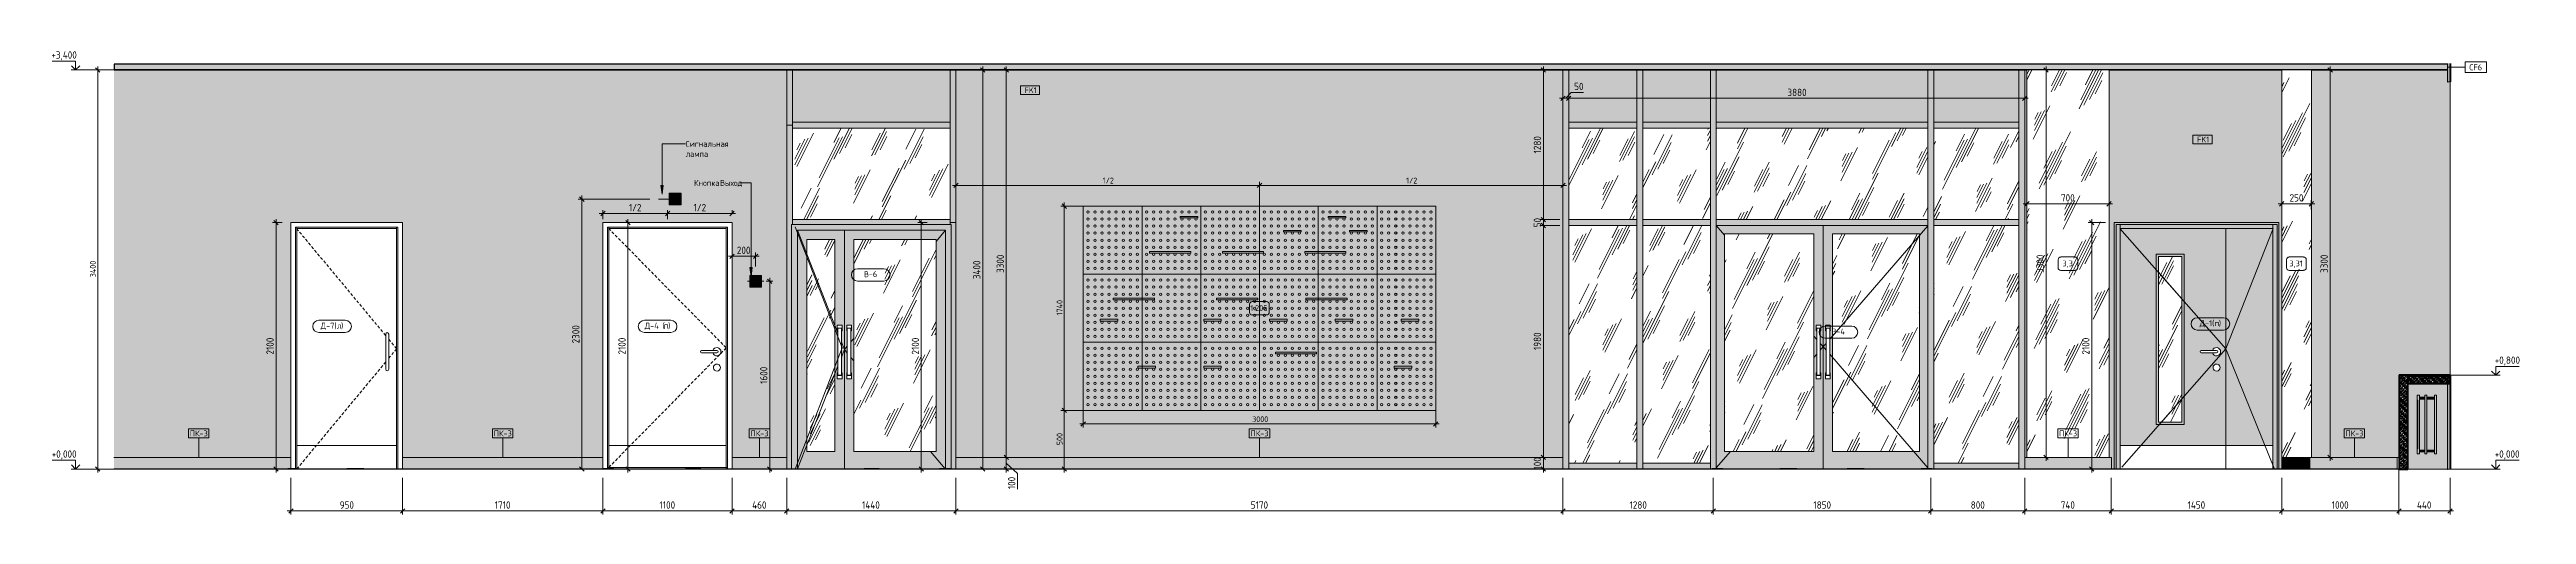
# Model space of a CAD drawing. Header units: millimetres. Extents: x 855 to 103073, y -1987 to 27400.
# Drawn here: x 62708 to 83786, y -387 to 3575 of the extents above; entities that cross this region are included whole.
import ezdxf

# ---------------------------------------------------------------- set-up
doc = ezdxf.new("R2010")
doc.units = ezdxf.units.MM
doc.linetypes.add('200_ШТРИХ__ш1_п0_6_', pattern=[40, 25, -15])
doc.linetypes.add('Штрих', pattern=[158.75, 79.375, -79.375])
for name, color, linetype, lineweight in [('A-ANNO-DIMS', 7, 'Continuous', 9), ('A-ANNO-DIMS-25', 7, 'Continuous', 9), ('A-CLNG-IDEN', 7, 'Continuous', 9), ('A-DETL', 7, 'Continuous', 9), ('A-DOOR', 7, 'Continuous', 9), ('A-DOOR-2', 7, 'Штрих', 9), ('A-DOOR-3', 7, '200_ШТРИХ__ш1_п0_6_', 9), ('A-DOOR-FRAM', 7, 'Continuous', 9), ('A-DOOR-IDEN', 7, 'Continuous', 9), ('A-FLOR', 7, 'Continuous', 9), ('A-GENM', 7, 'Continuous', 9), ('A-GENM-IDEN', 7, 'Continuous', 9), ('A-GLAZ-CURT', 7, 'Continuous', 9), ('A-GLAZ-CWMG', 7, 'Continuous', 9), ('A-WALL', 7, 'Continuous', 9), ('A-WALL-7', 7, 'Continuous', 40), ('A-WALL-IDEN', 7, 'Continuous', 9), ('A-WALL-PATT', 7, 'Continuous', 9), ('G-ANNO-DIMS', 7, 'Continuous', 9), ('G-ANNO-DIMS-1', 7, 'Continuous', 20), ('I-FURN-IDEN', 7, 'Continuous', 9), ('I-WALL', 7, 'Continuous', 9), ('M-EQPM', 7, 'Continuous', 9)]:
    doc.layers.add(name, color=color, linetype=linetype, lineweight=lineweight)
for name, color, linetype, lineweight, true_color in [('A-CLNG-1', 7, 'Continuous', 9, 0x787878), ('A-CLNG-FNSH-1', 7, 'Continuous', 30, 0x3c3c3c), ('A-DETL-GENF-3', 9, 'Continuous', 9, 0x808080), ('A-DOOR-GLAZ', 7, 'Continuous', 9, 0x8080ff), ('A-FLOR-1', 7, 'Continuous', 9, 0x787878), ('A-FLOR-FNSH-2', 7, 'Continuous', 30, 0x3c3c3c), ('A-FLOR-MCUT-1', 7, 'Continuous', 9, 0x646464), ('A-WALL-5', 7, 'Continuous', 40, 0x3c3c3c), ('A-WALL-6', 7, 'Continuous', 9, 0x787878), ('A-WALL-FNSH-1', 7, 'Continuous', 30, 0x3c3c3c), ('G-ANNO-TEXT-1', 7, 'Continuous', 9, 0x3c3c3c), ('I-FURN-3', 7, 'Continuous', 9, 0xacacac), ('I-FURN-5', 7, 'Continuous', 9, 0x949494), ('I-FURN-7', 7, 'Continuous', 9, 0x9e9e9e), ('I-FURN-9', 7, 'Continuous', 9, 0xc0c0c0), ('Q-SPCQ-1', 9, 'Continuous', 9, 0x808080), ('Q-SPCQ-2', 7, 'Continuous', 9, 0x7f7f7f)]:
    doc.layers.add(name, color=color, linetype=linetype, lineweight=lineweight, true_color=true_color)
doc.layers.add('I-FURN-4', color=7, linetype='Continuous', lineweight=9, true_color=0x7f7f7f, transparency=0.7)
doc.layers.add('M-EQPM-1', color=7, linetype='Continuous', lineweight=9, true_color=0xe6e6e6, transparency=0.7)
doc.styles.add('GOST Common_4', font='GOST_Common.ttf', dxfattribs={"height": 50})
doc.styles.add('GOST Common_5', font='GOST_Common.ttf', dxfattribs={"width": 0.9, "height": 50})
doc.styles.add('ISOCPEUR_1', font='isocpeur.ttf', dxfattribs={"width": 0.9, "height": 62.5})
doc.styles.add('ISOCPEUR_2', font='isocpeur.ttf', dxfattribs={"width": 0.9, "height": 50})
doc.dimstyles.new('ISO-2_0_0_9К_Средний_округл2', dxfattribs={"dimscale": 304.8, "dimtxt": 49.799059, "dimasz": 0.123031, "dimexe": 0.098425, "dimexo": 0, "dimgap": 0, "dimtad": 1, "dimdec": 0, "dimrnd": 10, "dimzin": 0, "dimdsep": 46, "dimtxsty": 'ISOCPEUR_2', "dimblk1": 'OBLIQUE', "dimblk2": 'OBLIQUE', "dimsah": 1, "dimcen": 0.09, "dimdle": 0.098425, "dimazin": 0, "dimtfac": 1, "dimtdec": 4, "dimtix": 1, "dimtmove": 0, "dimatfit": 3, "dimfxl": 1, "dimtvp": 1, "dimtolj": 1, "dimtzin": 0, "dimarcsym": 2})
doc.dimstyles.new('ISO-2_5_0_9К_БОЛЬШОЙ', dxfattribs={"dimscale": 304.8, "dimtxt": 62.248823, "dimasz": 0.123031, "dimexe": 0.098425, "dimexo": 0.246063, "dimgap": 0, "dimtad": 1, "dimdec": 0, "dimrnd": 10, "dimzin": 0, "dimdsep": 46, "dimtxsty": 'ISOCPEUR_1', "dimblk1": 'OBLIQUE', "dimblk2": 'OBLIQUE', "dimsah": 1, "dimcen": 0.09, "dimdle": 0.098425, "dimazin": 0, "dimtfac": 1, "dimtdec": 4, "dimtix": 1, "dimtmove": 0, "dimatfit": 3, "dimfxl": 1, "dimtvp": 1, "dimtolj": 1, "dimtzin": 0, "dimarcsym": 2})
doc.dimstyles.new('ISO-2_5_0_9К_БОЛЬШОЙ_1', dxfattribs={"dimscale": 304.8, "dimtxt": 62.248823, "dimasz": 0.123031, "dimexe": 0.098425, "dimexo": 0.246063, "dimgap": 0, "dimtad": 1, "dimdec": 0, "dimrnd": 10, "dimzin": 0, "dimdsep": 46, "dimtxsty": 'ISOCPEUR_1', "dimblk1": 'OBLIQUE', "dimblk2": 'OBLIQUE', "dimsah": 1, "dimcen": 0.09, "dimdle": 0.098425, "dimazin": 0, "dimtfac": 1, "dimtdec": 4, "dimtix": 1, "dimtmove": 1, "dimatfit": 3, "dimfxl": 1, "dimtvp": 1, "dimtolj": 1, "dimtzin": 0, "dimarcsym": 2})
pattern_1 = [(63.435, (63.5, 31.75), (-255.583, 766.747), [317.5, -190.5, 317.5, -190.5, -403.903]), (63.435, (63.5, 31.75), (-255.583, 766.747), [-1016, 127, -276.903]), (63.435, (47.6, 47.6), (-255.583, 766.747), [254, -317.5, 190.5, -190.5, -467.403]), (63.435, (47.6, 47.6), (-255.583, 766.747), [-952.5, 222.25, -245.153]), (63.435, (47.6, 95.25), (-255.583, 766.747), [190.5, -381, 127, -190.5, -530.903]), (63.435, (47.6, 95.25), (-255.583, 766.747), [-889, 285.75, -245.153]), (63.435, (95.25, 47.6), (-255.583, 766.747), [190.5, -381, 158.75, -6404.65]), (63.435, (142.9, 95.25), (-255.583, 766.747), [95.25, -476.25, 63.5, -6499.9]), (63.435, (63.5, 174.6), (-255.583, 766.747), [63.5, -476.25, 63.5, -254, -562.653]), (63.435, (63.5, 174.6), (-255.583, 766.747), [-857.25, 158.75, -403.903]), (63.435, (349.25, 127), (-255.583, 766.747), [317.5, -476.25, 381, -251.503]), (63.435, (349.25, 79.4), (-255.583, 766.747), [444.5, -317.5, 476.25, -188.003]), (63.435, (381, 95.25), (-255.583, 766.747), [508, -254, 381, -276.903]), (63.435, (428.6, 142.9), (-255.583, 766.747), [317.5, -444.5, 254, -403.903]), (63.435, (381, 238.1), (-255.583, 766.747), [158.75, -635, 190.5, -435.653]), (63.435, (476.25, 190.5), (-255.583, 766.747), [127, -635, 127, -530.903])]
pattern_2 = [(45, (0, 0), (-14.256, 14.256), []), (45, (14.256, 0), (-14.256, 14.256), [25.202, -5.04, 0.8382, -4.202])]
pattern_3 = [(63.435, (83309.9, 31.75), (-255.583, 766.75), [317.5, -190.5, 317.5, -190.5, -403.903]), (63.435, (83309.9, 31.75), (-255.583, 766.75), [-1016, 127, -276.9]), (63.435, (83294.03, 47.6), (-255.583, 766.75), [254, -317.5, 190.5, -190.5, -467.403]), (63.435, (83294.03, 47.6), (-255.583, 766.75), [-952.5, 222.25, -245.15]), (63.435, (83294.03, 95.25), (-255.58, 766.75), [190.5, -381, 127, -190.5, -530.903]), (63.435, (83294.03, 95.25), (-255.58, 766.75), [-889, 285.75, -245.15]), (63.435, (83341.66, 47.6), (-255.583, 766.75), [190.5, -381, 158.75, -6404.65]), (63.435, (83389.3, 95.25), (-255.583, 766.75), [95.25, -476.25, 63.5, -6499.9]), (63.435, (83309.9, 174.6), (-255.58, 766.75), [63.5, -476.25, 63.5, -254, -562.653]), (63.435, (83309.9, 174.6), (-255.58, 766.75), [-857.25, 158.75, -403.9]), (63.435, (83595.66, 127), (-255.583, 766.75), [317.5, -476.25, 381, -251.5]), (63.435, (83595.66, 79.4), (-255.583, 766.75), [444.5, -317.5, 476.25, -188]), (63.435, (83627.4, 95.25), (-255.583, 766.75), [508, -254, 381, -276.9]), (63.435, (83675.03, 142.9), (-255.583, 766.75), [317.5, -444.5, 254, -403.9]), (63.435, (83627.4, 238.1), (-255.583, 766.75), [158.75, -635, 190.5, -435.65]), (63.435, (83722.66, 190.5), (-255.583, 766.75), [127, -635, 127, -530.9])]

msp = doc.modelspace()

# ---------------------------------------------------------------- texts
at = {"layer": 'A-CLNG-IDEN', "insert": (83298.3, 3447.6), "char_height": 50, "width": 132.278, "attachment_point": 1, "style": 'GOST Common_4'}
msp.add_mtext('CF6', dxfattribs=at)
at = {"layer": 'A-DOOR-IDEN', "char_height": 50, "attachment_point": 1, "style": 'GOST Common_4'}
for s, insert, width in [('\\fGOST Common|b0|i0|c204|p34|;В', (69638.1, 1685), 50.105), ('-6', (69679.4, 1685), 88.186), ('\\fGOST Common|b0|i0|c204|p34|;Д', (81004.4, 1267.5), 56.118), ('-1(', (81050.7, 1267.5), 98.207), ('\\fGOST Common|b0|i0|c204|p34|;)', (81168.1, 1267.5), 24.051), ('\\fGOST Common|b0|i0|c204|p34|;Д', (65014.8, 1246.7), 56.118), ('-7(', (65061.1, 1246.7), 112.236), ('\\fGOST Common|b0|i0|c204|p34|;л', (65153.7, 1246.7), 42.089), ('\\fGOST Common|b0|i0|c204|p34|;)', (65188.4, 1246.7), 24.051), ('\\fGOST Common|b0|i0|c204|p34|;Д', (67772.8, 1246.7), 56.118), ('-4 (', (67819.1, 1246.7), 140.295), ('\\fGOST Common|b0|i0|c204|p34|;п', (67934.9, 1246.7), 44.093), ('\\fGOST Common|b0|i0|c204|p34|;)', (67971.3, 1246.7), 24.051), ('\\fGOST Common|b0|i0|c204|p34|;В', (77871.2, 1197.6), 50.105), ('-4', (77912.6, 1197.6), 94.198), ('\\fGOST Common|b0|i0|c204|p34|;п', (81131.7, 1267.5), 44.093)]:
    msp.add_mtext(s, dxfattribs=dict(at, insert=insert, width=width))
at = {"layer": 'A-GENM-IDEN', "char_height": 50, "attachment_point": 1, "style": 'GOST Common_4'}
for s, insert, width in [('ПК', (63901.3, 328.8), 100.211), ('-3', (63983.9, 328.8), 86.181), ('ПК', (66487.9, 328.8), 100.211), ('-3', (66570.6, 328.8), 86.181), ('ПК', (68672.9, 328.8), 100.211), ('-3', (68755.6, 328.8), 86.181), ('ПК', (72927.9, 328.8), 100.211), ('-3', (73010.6, 328.8), 86.181), ('ПК', (79808.8, 328.8), 100.211), ('-3', (79891.5, 328.8), 86.181), ('ПК', (82245.4, 328.8), 100.211), ('-3', (82328.1, 328.8), 86.181)]:
    msp.add_mtext(s, dxfattribs=dict(at, insert=insert, width=width))
at = {"layer": 'A-WALL-IDEN', "char_height": 50, "width": 111.835, "attachment_point": 1, "style": 'GOST Common_5'}
for insert in [(71005.9, 3252.8), (80983.7, 2832.4)]:
    msp.add_mtext('FK1', dxfattribs=dict(at, insert=insert))
at = {"layer": 'G-ANNO-TEXT-1', "char_height": 50, "attachment_point": 1, "style": 'GOST Common_5'}
for s, insert, width in [('Сигнальная', (68121, 2795.4), 404.051), ('\\fGOST Common|b0|i0|c204|p34|;\\W.9; ', (68454.3, 2795.4), 19.842), ('лампа', (68121, 2709.4), 212.848), ('Кнопка', (68191.8, 2462.6), 248.924), ('\\fGOST Common|b0|i0|c204|p34|;\\W.9; ', (68397.2, 2462.6), 19.842), ('Выход', (68413.6, 2462.6), 209.24)]:
    msp.add_mtext(s, dxfattribs=dict(at, insert=insert, width=width))
at = {"layer": 'I-FURN-IDEN', "char_height": 50, "attachment_point": 1, "style": 'GOST Common_4'}
for s, insert, width in [('3,3', (79836.9, 1776.8), 106.224), ('3,31', (81768.3, 1776.8), 136.287), ('1.20', (72925.8, 1396.8), 136.287), ('\\fGOST Common|b0|i0|c204|p34|;б', (73038.2, 1396.8), 44.093)]:
    msp.add_mtext(s, dxfattribs=dict(at, insert=insert, width=width))

# ---------------------------------------------------------------- blocks, each defined once
blk = doc.blocks.new('110_Дверь_СКБ_2Ст - Д-1 Лестничная клетка EIS60-24280000-Развертка 1_02-5')
at = {"layer": 'A-DOOR'}
h = blk.add_hatch(color=256, dxfattribs=at)
h.paths.add_polyline_path([(-2918, 200), (-2018, 200), (-2018, 2050), (-2918, 2050), (-2918, 431)])
h.paths.add_polyline_path([(-2393, 400), (-2593, 400), (-2593, 1810), (-2393, 1810), (-2393, 431)])
h.paths.add_polyline_path([(-2096, 835), (-2104, 835), (-2111, 838), (-2118, 842), (-2122, 847), (-2126, 853), (-2128, 861), (-2128, 869), (-2126, 876), (-2122, 883), (-2118, 888), (-2111, 892), (-2104, 894), (-2097, 895), (-2089, 893), (-2082, 890), (-2076, 886), (-2072, 879), (-2069, 872), (-2068, 865), (-2069, 857), (-2072, 851), (-2076, 844), (-2082, 840), (-2089, 836), (-2094, 835)])
h.paths.add_polyline_path([(-2098, 965), (-2107, 966), (-2115, 969), (-2122, 975), (-2128, 982), (-2132, 990), (-2228, 990), (-2231, 990), (-2233, 991), (-2235, 993), (-2237, 995), (-2238, 998), (-2238, 1000), (-2238, 1002), (-2237, 1005), (-2235, 1007), (-2233, 1009), (-2231, 1010), (-2228, 1010), (-2132, 1010), (-2128, 1018), (-2122, 1025), (-2115, 1031), (-2107, 1034), (-2098, 1035), (-2089, 1034), (-2080, 1030), (-2073, 1024), (-2068, 1017), (-2064, 1009), (-2063, 1000), (-2064, 991), (-2068, 983), (-2073, 975), (-2080, 970), (-2089, 966), (-2096, 965)])
blk.add_hatch(color=256, dxfattribs=at).paths.add_polyline_path([(-1618, 200), (-1618, 2050), (-2018, 2050), (-2018, 200), (-1663, 200)])
h = blk.add_hatch(dxfattribs=at)
h.set_pattern_fill('FP_53', color=256, style=0, pattern_type=2)
h.set_pattern_definition(pattern_1)
h.paths.add_polyline_path([(-2593, 400), (-2393, 400), (-2393, 1810), (-2593, 1810), (-2593, 431)])
at = {"layer": 'A-DOOR-FRAM'}
for points in [[(-2968, 0), (-2954, 0), (-2954, 2), (-2953, 2), (-2953, 2085), (-1583, 2085), (-1583, 2), (-1579, 2), (-1579, 0), (-1568, 0), (-1568, 2100), (-2968, 2100), (-2968, 0)], [(-2953, 2), (-2918, 2), (-2918, 2085), (-2953, 2085), (-2953, 3)], [(-1974, 2050), (-1618, 2050), (-1618, 2085), (-2918, 2085), (-2918, 2050), (-2018, 2050)], [(-1583, 2), (-1583, 2085), (-1618, 2085), (-1618, 2)]]:
    blk.add_hatch(color=256, dxfattribs=at).paths.add_polyline_path(points)
at = {"layer": 'A-DOOR'}
for p, q in [((-2018, 2050), (-2018, 200)), ((-2018, 2050), (-2018, 200)), ((-2373, 1830), (-2613, 1830)), ((-2613, 1830), (-2613, 380)), ((-2593, 400), (-2593, 1810)), ((-2593, 1810), (-2393, 1810)), ((-2393, 1810), (-2393, 400)), ((-2373, 1830), (-2373, 380)), ((-2593, 1679), (-2393, 1451)), ((-2228, 1010), (-2098, 1010)), ((-2098, 990), (-2228, 990)), ((-2098, 1010), (-2132, 1010)), ((-2132, 990), (-2098, 990)), ((-2393, 598), (-2567, 400)), ((-2373, 380), (-2613, 380)), ((-2393, 400), (-2593, 400)), ((-2918, 200), (-2018, 200)), ((-2018, 200), (-2018, 2)), ((-1618, 200), (-2018, 200)), ((-2018, 200), (-2018, 2))]:
    blk.add_line(p, q, dxfattribs=at)
for centre, radius, start, end in [((-2228, 1000), 10, 90, 270), ((-2098, 1000), 35, 0, 163.3985), ((-2098, 1000), 35, 196.6015, 0), ((-2098, 865), 30, 0, 188.1699), ((-2098, 865), 30, 188.1699, 0), ((-2098, 1000), 10, 270, 90), ((-2098, 1000), 10, 270, 90)]:
    blk.add_arc(centre, radius, start, end, dxfattribs=at)
at = {"layer": 'A-DOOR-FRAM'}
for p, q in [((-2953, 2), (-2953, 2085)), ((-2953, 2085), (-1583, 2085)), ((-2918, 2050), (-2918, 2085)), ((-2918, 2085), (-2918, 2)), ((-2918, 2050), (-1618, 2050)), ((-1618, 2085), (-1618, 2050)), ((-1618, 2085), (-1618, 2)), ((-1583, 2085), (-1583, 2))]:
    blk.add_line(p, q, dxfattribs=at)
blk = doc.blocks.new('110_Дверь_СКБ_1Ст_Внутренняя1 - Д-7_л__950x2100h_Туалет-21784696-Развертка 1_02-5')
at = {"layer": 'A-DOOR'}
for p, q in [((-17585, 2050), (-18435, 2050)), ((-18435, 200), (-18435, 2050)), ((-17585, 2050), (-17585, 200)), ((-17677, 850), (-17677, 1150)), ((-17677, 1150), (-17677, 850)), ((-17652, 1150), (-17652, 850)), ((-17652, 850), (-17652, 1150)), ((-17585, 200), (-18435, 200)), ((-18435, 200), (-18435, 2)), ((-17585, 2), (-17585, 200))]:
    blk.add_line(p, q, dxfattribs=at)
for centre, start, end in [((-17665, 1150), 0, 180), ((-17665, 850), 180, 0)]:
    blk.add_arc(centre, 12.5, start, end, dxfattribs=at)
at = {"layer": 'A-DOOR-2'}
for p, q in [((-17535, 2100), (-18485, 2100)), ((-18485, 2), (-18485, 2100)), ((-17535, 2100), (-18485, 2100)), ((-18485, 2), (-18485, 2100)), ((-17535, 0), (-17535, 2100)), ((-17535, 0), (-17535, 2100))]:
    blk.add_line(p, q, dxfattribs=at)
at = {"layer": 'A-DOOR-3'}
for p, q in [((-18436, 2050), (-17677, 1136)), ((-17652, 1106), (-17585, 1025)), ((-17677, 913), (-18433, 2)), ((-17585, 1025), (-17652, 944))]:
    blk.add_line(p, q, dxfattribs=at)
at = {"layer": 'A-DOOR-FRAM'}
for p, q in [((-18445, 2), (-18445, 2060)), ((-18445, 2060), (-17575, 2060)), ((-18435, 2050), (-18435, 2060)), ((-18435, 2060), (-18435, 200)), ((-17585, 2050), (-18435, 2050)), ((-17585, 2060), (-17585, 2050)), ((-17585, 2060), (-17585, 200)), ((-17575, 2060), (-17575, 2))]:
    blk.add_line(p, q, dxfattribs=at)
blk = doc.blocks.new('Системная панель - Стекло - 40мм-31924845-Развертка 1_02-5')
at = {"layer": 'A-GLAZ-CURT'}
h = blk.add_hatch(dxfattribs=at)
h.set_pattern_fill('FP_53', color=256, style=0, pattern_type=2)
h.set_pattern_definition(pattern_1)
h.paths.add_polyline_path([(-7565, 50), (-7030, 50), (-7030, 2075), (-7610, 2075), (-7610, 50)])
blk = doc.blocks.new('Прямоугольный импост - Импост структурный с накладкой - 190мм-31923628-Развертка 1_02-5')
at = {"layer": 'A-GLAZ-CWMG'}
blk.add_hatch(color=256, dxfattribs=at).paths.add_polyline_path([(-7157, 0), (-7030, 0), (-7030, 50), (-7610, 50), (-7610, 0), (-7565, 0)])
for p, q in [((-7610, 0), (-7610, 50)), ((-7030, 50), (-7610, 50)), ((-7030, 50), (-7030, 0))]:
    blk.add_line(p, q, dxfattribs=at)
blk = doc.blocks.new('Прямоугольный импост - Импост структурный с накладкой - 190мм-31924846-Развертка 1_02-5')
at = {"layer": 'A-GLAZ-CWMG'}
blk.add_hatch(color=256, dxfattribs=at).paths.add_polyline_path([(-3770, 0), (-3730, 0), (-3730, 2100), (-3780, 2100), (-3780, 0)])
blk.add_line((-3780, 2100), (-3780, 0), dxfattribs=at)
blk = doc.blocks.new('Прямоугольный импост - Импост структурный с накладкой - 190мм-32634287-Развертка 1_02-5')
at = {"layer": 'A-GLAZ-CWMG'}
blk.add_hatch(color=256, dxfattribs=at).paths.add_polyline_path([(-7620, 3450), (-7610, 3450), (-7610, 3454), (-7660, 3454), (-7660, 3450), (-7640, 3450)])
blk.add_line((-7610, 3450), (-7610, 3454), dxfattribs=at)
blk = doc.blocks.new('Прямоугольный импост - Импост структурный с накладкой - 190мм-31924841-Развертка 1_02-5')
at = {"layer": 'A-GLAZ-CWMG'}
blk.add_hatch(color=256, dxfattribs=at).paths.add_polyline_path([(-6395, 0), (-6390, 0), (-6390, 2), (-6355, 2), (-6355, 2100), (-6405, 2100), (-6405, 0)])
for p, q in [((-6405, 2100), (-6405, 0)), ((-6355, 2100), (-6355, 2))]:
    blk.add_line(p, q, dxfattribs=at)
blk = doc.blocks.new('Системная панель - Стекло - 40мм-33226605-Развертка 1_02-5')
at = {"layer": 'A-GLAZ-CURT'}
h = blk.add_hatch(dxfattribs=at)
h.set_pattern_fill('FP_53', color=256, style=0, pattern_type=2)
h.set_pattern_definition(pattern_1)
h.paths.add_polyline_path([(-7565, 2125), (-7030, 2125), (-7030, 2905), (-7610, 2905), (-7610, 2125)])
blk = doc.blocks.new('Системная панель - Стекло - 40мм-33226606-Развертка 1_02-5')
at = {"layer": 'A-GLAZ-CURT'}
h = blk.add_hatch(dxfattribs=at)
h.set_pattern_fill('FP_53', color=256, style=0, pattern_type=2)
h.set_pattern_definition(pattern_1)
h.paths.add_polyline_path([(-6323, 2125), (-4555, 2125), (-4555, 2905), (-6355, 2905), (-6355, 2125)])
blk = doc.blocks.new('Прямоугольный импост - Импост структурный с накладкой - 190мм-33226607-Развертка 1_02-5')
at = {"layer": 'A-GLAZ-CWMG'}
blk.add_hatch(color=256, dxfattribs=at).paths.add_polyline_path([(-3750, 2100), (-3730, 2100), (-3730, 2930), (-3780, 2930), (-3780, 2100), (-3770, 2100)])
blk.add_line((-3780, 2930), (-3780, 2100), dxfattribs=at)
blk = doc.blocks.new('Прямоугольный импост - Импост структурный с накладкой - 190мм-32633541-Развертка 1_02-5')
at = {"layer": 'A-GLAZ-CWMG'}
blk.add_hatch(color=256, dxfattribs=at).paths.add_polyline_path([(-7610, 0), (-7610, 2100), (-7660, 2100), (-7660, 0), (-7620, 0)])
blk.add_line((-7610, 0), (-7610, 2100), dxfattribs=at)
blk = doc.blocks.new('Прямоугольный импост - Импост структурный с накладкой - 190мм-33226602-Развертка 1_02-5')
at = {"layer": 'A-GLAZ-CWMG'}
blk.add_hatch(color=256, dxfattribs=at).paths.add_polyline_path([(-6380, 2100), (-6355, 2100), (-6355, 2930), (-6405, 2930), (-6405, 2100), (-6395, 2100)])
for p, q in [((-6405, 2930), (-6405, 2100)), ((-6355, 2930), (-6355, 2100))]:
    blk.add_line(p, q, dxfattribs=at)
blk = doc.blocks.new('Прямоугольный импост - Импост структурный с накладкой - 190мм-32633539-Развертка 1_02-5')
at = {"layer": 'A-GLAZ-CWMG'}
blk.add_hatch(color=256, dxfattribs=at).paths.add_polyline_path([(-7030, 2075), (-7030, 2125), (-7610, 2125), (-7610, 2075), (-7565, 2075)])
for p, q in [((-7610, 2075), (-7610, 2125)), ((-7610, 2125), (-7030, 2125)), ((-7030, 2125), (-7030, 2075)), ((-7610, 2075), (-7030, 2075))]:
    blk.add_line(p, q, dxfattribs=at)
blk = doc.blocks.new('Системная панель - Стекло - 40мм-31924851-Развертка 1_02-5')
at = {"layer": 'A-GLAZ-CURT'}
h = blk.add_hatch(dxfattribs=at)
h.set_pattern_fill('FP_53', color=256, style=0, pattern_type=2)
h.set_pattern_definition(pattern_1)
h.paths.add_polyline_path([(-6405, 50), (-6405, 2075), (-6980, 2075), (-6980, 50)])
blk = doc.blocks.new('Системная панель - Стекло - 40мм-33226608-Развертка 1_02-5')
at = {"layer": 'A-GLAZ-CURT'}
h = blk.add_hatch(dxfattribs=at)
h.set_pattern_fill('FP_53', color=256, style=0, pattern_type=2)
h.set_pattern_definition(pattern_1)
h.paths.add_polyline_path([(-6405, 2125), (-6405, 2905), (-6980, 2905), (-6980, 2125)])
blk = doc.blocks.new('Прямоугольный импост - Импост структурный с накладкой - 190мм-31923822-Развертка 1_02-5')
at = {"layer": 'A-GLAZ-CWMG'}
blk.add_hatch(color=256, dxfattribs=at).paths.add_polyline_path([(-5365, 2075), (-4555, 2075), (-4555, 2125), (-6355, 2125), (-6355, 2075), (-5435, 2075)])
for p, q in [((-6355, 2075), (-6355, 2125)), ((-6355, 2125), (-4555, 2125)), ((-4555, 2125), (-4555, 2075)), ((-6355, 2075), (-4555, 2075))]:
    blk.add_line(p, q, dxfattribs=at)
blk = doc.blocks.new('Дверь_Витражная_остекление_ - ДВН_CОШ в витраже В-6-31924853-Развертка 1_02-5')
at = {"layer": 'A-DOOR'}
h = blk.add_hatch(color=256, dxfattribs=at)
h.paths.add_polyline_path([(-6005, 0), (-5813, 0), (-5813, 2), (-5445, 2), (-5445, 2075), (-6355, 2075), (-6355, 2), (-6300, 2), (-6300, 0), (-6257, 0)])
h.paths.add_polyline_path([(-5525, 150), (-6285, 150), (-6285, 2005), (-5525, 2005), (-5525, 431)])
h.paths.add_polyline_path([(-5504, 770), (-5505, 770), (-5505, 820), (-5500, 820), (-5500, 1177), (-5505, 1177), (-5505, 1227), (-5465, 1227), (-5465, 1177), (-5470, 1177), (-5470, 820), (-5465, 820), (-5465, 770), (-5502, 770)])
h = blk.add_hatch(dxfattribs=at)
h.set_pattern_fill('FP_53', color=256, style=0, pattern_type=2)
h.set_pattern_definition(pattern_1)
h.paths.add_polyline_path([(-5525, 150), (-5525, 2005), (-6285, 2005), (-6285, 150), (-5701, 150)])
h = blk.add_hatch(color=256, dxfattribs=at)
h.paths.add_polyline_path([(-4625, 0), (-4610, 0), (-4610, 2), (-4555, 2), (-4555, 2075), (-5445, 2075), (-5445, 2), (-5097, 2), (-5097, 0), (-4631, 0)])
h.paths.add_polyline_path([(-4625, 150), (-5365, 150), (-5365, 2005), (-4625, 2005), (-4625, 863)])
h.paths.add_polyline_path([(-5400, 770), (-5425, 770), (-5425, 820), (-5420, 820), (-5420, 1177), (-5425, 1177), (-5425, 1227), (-5385, 1227), (-5385, 1177), (-5390, 1177), (-5390, 820), (-5385, 820), (-5385, 770), (-5395, 770)])
h = blk.add_hatch(dxfattribs=at)
h.set_pattern_fill('FP_53', color=256, style=0, pattern_type=2)
h.set_pattern_definition(pattern_1)
h.paths.add_polyline_path([(-5365, 150), (-4625, 150), (-4625, 2005), (-5365, 2005), (-5365, 431)])
for p, q in [((-6355, 2074), (-6285, 1994)), ((-5445, 2075), (-5445, 2)), ((-5445, 2), (-5445, 2075)), ((-4555, 2073), (-5390, 1106)), ((-5365, 150), (-5365, 2005)), ((-5365, 2005), (-4625, 2005)), ((-4625, 2005), (-4625, 150)), ((-5525, 1133), (-5500, 1105)), ((-5505, 1227), (-5505, 1200)), ((-5505, 1227), (-5465, 1227)), ((-5465, 1200), (-5505, 1200)), ((-5505, 1200), (-5505, 1177)), ((-5505, 1177), (-5500, 1177)), ((-5500, 1200), (-5500, 800)), ((-5470, 800), (-5470, 1200)), ((-5470, 1177), (-5465, 1177)), ((-5470, 1071), (-5445, 1043)), ((-5465, 1200), (-5465, 1227)), ((-5465, 1177), (-5465, 1200)), ((-5420, 1071), (-5445, 1043)), ((-5385, 1227), (-5425, 1227)), ((-5425, 1227), (-5425, 1200)), ((-5385, 1200), (-5425, 1200)), ((-5425, 1200), (-5425, 1177)), ((-5425, 1177), (-5420, 1177)), ((-5420, 1200), (-5420, 800)), ((-5390, 800), (-5390, 1200)), ((-5390, 1177), (-5385, 1177)), ((-5385, 1200), (-5385, 1227)), ((-5385, 1177), (-5385, 1200)), ((-5500, 980), (-5525, 952)), ((-5445, 1043), (-5470, 1014)), ((-5445, 1043), (-5420, 1014)), ((-5390, 979), (-4555, 12)), ((-5505, 798), (-5505, 820)), ((-5505, 820), (-5500, 820)), ((-5505, 797), (-5505, 770)), ((-5505, 797), (-5465, 797)), ((-5465, 770), (-5505, 770)), ((-5470, 800), (-5500, 800)), ((-5470, 820), (-5465, 820)), ((-5465, 820), (-5465, 798)), ((-5465, 770), (-5465, 797)), ((-5425, 798), (-5425, 820)), ((-5425, 820), (-5420, 820)), ((-5425, 797), (-5385, 797)), ((-5425, 797), (-5425, 770)), ((-5385, 770), (-5425, 770)), ((-5390, 800), (-5420, 800)), ((-5390, 820), (-5385, 820)), ((-5385, 820), (-5385, 798)), ((-5385, 770), (-5385, 797)), ((-6233, 150), (-6355, 11)), ((-4625, 150), (-5365, 150))]:
    blk.add_line(p, q, dxfattribs=at)
at = {"layer": 'A-DOOR-GLAZ'}
for p, q in [((-5525, 2005), (-6285, 2005)), ((-6285, 150), (-6285, 2005)), ((-5525, 2005), (-5525, 150)), ((-5525, 150), (-6285, 150))]:
    blk.add_line(p, q, dxfattribs=at)
blk = doc.blocks.new('Системная панель - Стекло - 40мм-31924990-Развертка 1_02-5')
at = {"layer": 'A-GLAZ-CURT'}
h = blk.add_hatch(dxfattribs=at)
h.set_pattern_fill('FP_53', color=256, style=0, pattern_type=2)
h.set_pattern_definition(pattern_1)
h.paths.add_polyline_path([(-3780, 50), (-3780, 2075), (-4505, 2075), (-4505, 50), (-3838, 50)])
blk = doc.blocks.new('Системная панель - Стекло - 40мм-33226609-Развертка 1_02-5')
at = {"layer": 'A-GLAZ-CURT'}
h = blk.add_hatch(dxfattribs=at)
h.set_pattern_fill('FP_53', color=256, style=0, pattern_type=2)
h.set_pattern_definition(pattern_1)
h.paths.add_polyline_path([(-3838, 2125), (-3780, 2125), (-3780, 2905), (-4505, 2905), (-4505, 2125)])
blk = doc.blocks.new('Прямоугольный импост - Импост структурный с накладкой - 190мм-23800918-Развертка 1_02-5')
at = {"layer": 'A-GLAZ-CWMG'}
blk.add_hatch(color=256, dxfattribs=at).paths.add_polyline_path([(-3780, 0), (-3780, 50), (-4505, 50), (-4505, 0), (-3795, 0)])
for p, q in [((-4505, 0), (-4505, 50)), ((-3780, 50), (-4505, 50)), ((-3780, 50), (-3780, 0))]:
    blk.add_line(p, q, dxfattribs=at)
blk = doc.blocks.new('Прямоугольный импост - Импост структурный с накладкой - 190мм-23800919-Развертка 1_02-5')
at = {"layer": 'A-GLAZ-CWMG'}
blk.add_hatch(color=256, dxfattribs=at).paths.add_polyline_path([(-3780, 2075), (-3780, 2125), (-4505, 2125), (-4505, 2075), (-3838, 2075)])
for p, q in [((-4505, 2075), (-4505, 2125)), ((-4505, 2125), (-3780, 2125)), ((-3780, 2125), (-3780, 2075)), ((-4505, 2075), (-3780, 2075))]:
    blk.add_line(p, q, dxfattribs=at)
blk = doc.blocks.new('Прямоугольный импост - Импост структурный с накладкой - 190мм-V26-Развертка 1_02-5')
at = {"layer": 'A-GLAZ-CWMG'}
blk.add_hatch(color=256, dxfattribs=at).paths.add_polyline_path([(-4515, 0), (-4505, 0), (-4505, 2100), (-4555, 2100), (-4555, 2), (-4520, 2), (-4520, 0)])
for p, q in [((-4555, 2100), (-4555, 2)), ((-4505, 2100), (-4505, 0))]:
    blk.add_line(p, q, dxfattribs=at)
blk = doc.blocks.new('Прямоугольный импост - Импост структурный с накладкой - 190мм-31923825-Развертка 1_02-5')
at = {"layer": 'A-GLAZ-CWMG'}
blk.add_hatch(color=256, dxfattribs=at).paths.add_polyline_path([(-6405, 0), (-6405, 50), (-6980, 50), (-6980, 0), (-6707, 0)])
for p, q in [((-6980, 0), (-6980, 50)), ((-6405, 50), (-6980, 50)), ((-6405, 50), (-6405, 0))]:
    blk.add_line(p, q, dxfattribs=at)
blk = doc.blocks.new('Прямоугольный импост - Импост структурный с накладкой - 190мм-31923826-Развертка 1_02-5')
at = {"layer": 'A-GLAZ-CWMG'}
blk.add_hatch(color=256, dxfattribs=at).paths.add_polyline_path([(-6405, 2075), (-6405, 2125), (-6980, 2125), (-6980, 2075)])
for p, q in [((-6980, 2075), (-6980, 2125)), ((-6980, 2125), (-6405, 2125)), ((-6405, 2125), (-6405, 2075)), ((-6980, 2075), (-6405, 2075))]:
    blk.add_line(p, q, dxfattribs=at)
blk = doc.blocks.new('110_Дверь_СКБ_1Ст_Внутренняя1 - Д-4 1100x2100h_су мгн-31800557-Развертка 1_02-5')
at = {"layer": 'A-DOOR'}
for p, q in [((-14780, 2050), (-15780, 2050)), ((-15780, 200), (-15780, 2050)), ((-14780, 2050), (-14780, 200)), ((-14990, 1010), (-14860, 1010)), ((-14860, 990), (-14990, 990)), ((-14860, 1010), (-14894, 1010)), ((-14894, 990), (-14860, 990)), ((-14780, 200), (-15780, 200)), ((-15780, 200), (-15780, 14)), ((-15780, 14), (-14780, 14)), ((-14780, 14), (-14780, 200))]:
    blk.add_line(p, q, dxfattribs=at)
for centre, radius, start, end in [((-14990, 1000), 10, 90, 270), ((-14860, 1000), 35, 0, 163.3985), ((-14860, 1000), 35, 196.6015, 0), ((-14860, 865), 30, 0, 188.1699), ((-14860, 865), 30, 188.1699, 0), ((-14860, 1000), 10, 270, 90), ((-14860, 1000), 10, 270, 90)]:
    blk.add_arc(centre, radius, start, end, dxfattribs=at)
at = {"layer": 'A-DOOR-2'}
for p, q in [((-14730, 2100), (-15830, 2100)), ((-15830, 2), (-15830, 2100)), ((-14730, 2100), (-15830, 2100)), ((-15830, 2), (-15830, 2100)), ((-14730, 0), (-14730, 2100)), ((-14730, 0), (-14730, 2100))]:
    blk.add_line(p, q, dxfattribs=at)
at = {"layer": 'A-DOOR-3'}
for p, q in [((-15781, 2050), (-14780, 1032)), ((-14837, 974), (-15780, 14)), ((-14780, 1032), (-14833, 978))]:
    blk.add_line(p, q, dxfattribs=at)
at = {"layer": 'A-DOOR-FRAM'}
for p, q in [((-15790, 2), (-15790, 2060)), ((-15790, 2060), (-14770, 2060)), ((-15780, 2050), (-15780, 2060)), ((-15780, 2060), (-15780, 200)), ((-14780, 2050), (-15780, 2050)), ((-14780, 2060), (-14780, 2050)), ((-14780, 2060), (-14780, 200)), ((-14770, 2060), (-14770, 2)), ((-15780, 14), (-15790, 14)), ((-15780, 14), (-15780, 2)), ((-14780, 14), (-14780, 2)), ((-14770, 14), (-14780, 14))]:
    blk.add_line(p, q, dxfattribs=at)
blk = doc.blocks.new('Плинтус - Плинтус керамогранит бежевый-32865244-Развертка 1_02-5')
at = {"layer": 'A-GENM'}
blk.add_hatch(color=256, dxfattribs=at).paths.add_polyline_path([(-1352, 0), (-1305, 0), (-1305, 100), (-1543, 100), (-1543, 0)])
blk.add_line((-1543, 0), (-1543, 100), dxfattribs=at)
blk = doc.blocks.new('Плинтус - Плинтус керамогранит бежевый-32865245-Развертка 1_02-5')
at = {"layer": 'A-GENM'}
blk.add_hatch(color=256, dxfattribs=at).paths.add_polyline_path([(-3216, 0), (-2993, 0), (-2993, 100), (-3730, 100), (-3730, 0), (-3478, 0)])
for p, q in [((-3730, 100), (-3712, 100)), ((-3730, 0), (-3730, 100)), ((-3012, 100), (-2993, 100)), ((-2993, 100), (-2993, 0))]:
    blk.add_line(p, q, dxfattribs=at)
blk = doc.blocks.new('Плинтус - Плинтус керамогранит бежевый-32865246-Развертка 1_02-5')
at = {"layer": 'A-GENM'}
blk.add_hatch(color=256, dxfattribs=at).paths.add_polyline_path([(-12825, 0), (-7660, 0), (-7660, 100), (-12825, 100)])
for p, q in [((-12825, 100), (-7660, 100)), ((-12825, 0), (-12825, 100)), ((-7660, 100), (-7660, 0))]:
    blk.add_line(p, q, dxfattribs=at)
blk = doc.blocks.new('Плинтус - Плинтус керамогранит бежевый-32865247-Развертка 1_02-5')
at = {"layer": 'A-GENM'}
blk.add_line((-1305, 0), (-1305, 100), dxfattribs=at)
blk = doc.blocks.new('Плинтус - Плинтус керамогранит бежевый-32865248-Развертка 1_02-5')
at = {"layer": 'A-GENM'}
blk.add_hatch(color=256, dxfattribs=at).paths.add_polyline_path([(-731, 0), (-560, 0), (-560, 100), (-1305, 100), (-1305, 0), (-1039, 0)])
for p, q in [((-1305, 100), (-1305, 0)), ((-1290, 100), (-560, 100))]:
    blk.add_line(p, q, dxfattribs=at)
blk = doc.blocks.new('Плинтус - Плинтус керамогранит бежевый-32865249-Развертка 1_02-5')
at = {"layer": 'A-GENM'}
blk.add_hatch(color=256, dxfattribs=at).paths.add_polyline_path([(-14265, 0), (-14265, 100), (-14730, 100), (-14730, 0), (-14310, 0)])
for p, q in [((-14730, 100), (-14265, 100)), ((-14730, 0), (-14730, 100)), ((-14265, 100), (-14265, 1))]:
    blk.add_line(p, q, dxfattribs=at)
blk = doc.blocks.new('Плинтус - Плинтус керамогранит бежевый-32865250-Развертка 1_02-5')
at = {"layer": 'A-GENM'}
blk.add_hatch(color=256, dxfattribs=at).paths.add_polyline_path([(-16612, 0), (-15830, 0), (-15830, 100), (-17535, 100), (-17535, 0), (-16651, 0)])
for p, q in [((-17535, 100), (-15830, 100)), ((-17535, 0), (-17535, 100)), ((-15830, 100), (-15830, 2))]:
    blk.add_line(p, q, dxfattribs=at)
blk = doc.blocks.new('Плинтус - Плинтус керамогранит бежевый-32865251-Развертка 1_02-5')
at = {"layer": 'A-GENM'}
blk.add_hatch(color=256, dxfattribs=at).paths.add_polyline_path([(-19369, 0), (-18510, 0), (-18510, 2), (-18485, 2), (-18485, 100), (-19991, 100), (-19991, 0), (-19921, 0)])
for p, q in [((-19991, 100), (-18485, 100)), ((-18485, 100), (-18485, 2))]:
    blk.add_line(p, q, dxfattribs=at)
blk = doc.blocks.new('Плинтус - Плинтус керамогранит бежевый-33445897-Развертка 1_02-5')
at = {"layer": 'A-GENM'}
for p, q in [((-545, 100), (-560, 100)), ((-560, 100), (-560, 0)), ((-545, 0), (-545, 100)), ((-560, 0), (-545, 0))]:
    blk.add_line(p, q, dxfattribs=at)
blk = doc.blocks.new('radiator_prado_classic_z_tip_30_po exemplyaru - Classic Z Тип 30-500-30677905-Развертка 1_02-5')
at = {"layer": 'M-EQPM-1'}
for points in [[(-382, 130), (-372, 130), (-372, 630), (-390, 630), (-390, 590), (-385, 585), (-385, 175), (-390, 170), (-390, 130)], [(-390, 170), (-385, 175), (-385, 585), (-390, 590), (-390, 188)], [(-308, 130), (-308, 630), (-326, 630), (-326, 130)], [(-271, 600), (-270, 600), (-271, 600)], [(-269, 603), (-269, 604), (-269, 603)], [(-244, 130), (-226, 130), (-226, 630), (-244, 630), (-244, 134)], [(-271, 150), (-270, 150), (-271, 150)], [(-269, 153), (-269, 154), (-269, 153)]]:
    blk.add_hatch(color=256, dxfattribs=at).paths.add_polyline_path(points)
h = blk.add_hatch(color=256, dxfattribs=at)
h.paths.add_polyline_path([(-276, 612), (-308, 612), (-308, 605), (-284, 605), (-283, 608), (-282, 609), (-281, 611), (-279, 612), (-278, 612), (-277, 612)])
h.paths.add_polyline_path([(-280, 605), (-244, 605), (-244, 612), (-278, 612), (-280, 611), (-281, 610), (-283, 609), (-283, 607), (-283, 605), (-281, 605)])
h.paths.add_polyline_path([(-372, 605), (-326, 605), (-326, 612), (-372, 612), (-372, 607)])
h = blk.add_hatch(color=256, dxfattribs=at)
h.paths.add_polyline_path([(-372, 597), (-326, 598), (-326, 605), (-372, 605), (-372, 598)])
h.paths.add_polyline_path([(-277, 597), (-244, 598), (-244, 605), (-308, 605), (-308, 597), (-278, 597)])
h.paths.add_polyline_path([(-283, 603), (-283, 603), (-283, 603)])
h.paths.add_polyline_path([(-281, 600), (-282, 601), (-281, 600)])
h = blk.add_hatch(color=256, dxfattribs=at)
h.paths.add_polyline_path([(-269, 607), (-269, 607), (-269, 607)])
h.paths.add_polyline_path([(-270, 609), (-270, 610), (-270, 609)])
h = blk.add_hatch(color=256, dxfattribs=at)
h.paths.add_polyline_path([(-282, 159), (-282, 159), (-282, 159)])
h.paths.add_polyline_path([(-283, 157), (-283, 158), (-283, 157)])
h.paths.add_polyline_path([(-274, 155), (-244, 155), (-244, 162), (-308, 162), (-308, 155), (-274, 155)])
h.paths.add_polyline_path([(-372, 155), (-326, 155), (-326, 162), (-372, 162), (-372, 157)])
h = blk.add_hatch(color=256, dxfattribs=at)
h.paths.add_polyline_path([(-270, 151), (-270, 150), (-270, 151)])
h.paths.add_polyline_path([(-269, 153), (-269, 153), (-269, 153)])
h.paths.add_polyline_path([(-279, 147), (-244, 148), (-244, 155), (-308, 155), (-308, 147), (-283, 147)])
h.paths.add_polyline_path([(-326, 147), (-326, 155), (-372, 155), (-372, 147), (-343, 147)])
h.paths.add_polyline_path([(-283, 153), (-283, 153), (-283, 153)])
h.paths.add_polyline_path([(-281, 150), (-282, 151), (-281, 150)])
h = blk.add_hatch(color=256, dxfattribs=at)
h.paths.add_polyline_path([(-269, 157), (-269, 157), (-269, 157)])
h.paths.add_polyline_path([(-270, 159), (-270, 160), (-270, 159)])
at = {"layer": 'M-EQPM'}
for p, q in [((-390, 630), (-372, 630)), ((-390, 130), (-390, 630)), ((-390, 170), (-390, 590)), ((-390, 590), (-390, 170)), ((-390, 170), (-390, 590)), ((-390, 590), (-390, 170)), ((-390, 170), (-390, 590)), ((-390, 590), (-390, 170)), ((-390, 170), (-390, 590)), ((-390, 590), (-390, 170)), ((-390, 170), (-390, 590)), ((-390, 590), (-390, 170)), ((-390, 170), (-390, 590)), ((-390, 590), (-390, 170)), ((-390, 170), (-390, 590)), ((-390, 590), (-390, 170)), ((-390, 170), (-390, 590)), ((-390, 590), (-390, 170)), ((-390, 170), (-390, 590)), ((-390, 590), (-390, 170)), ((-390, 170), (-390, 590)), ((-390, 590), (-390, 170)), ((-390, 170), (-390, 590)), ((-390, 590), (-390, 170)), ((-390, 170), (-390, 590)), ((-390, 590), (-390, 170)), ((-390, 170), (-390, 590)), ((-390, 590), (-390, 170)), ((-390, 170), (-390, 590)), ((-390, 590), (-390, 170)), ((-390, 170), (-390, 590)), ((-390, 590), (-390, 170)), ((-390, 170), (-390, 590)), ((-390, 590), (-390, 170)), ((-390, 170), (-390, 590)), ((-390, 590), (-390, 170)), ((-390, 170), (-390, 590)), ((-390, 590), (-390, 170)), ((-390, 170), (-390, 590)), ((-390, 590), (-390, 170)), ((-390, 170), (-390, 590)), ((-390, 590), (-390, 170)), ((-390, 170), (-390, 590)), ((-390, 590), (-390, 170)), ((-390, 170), (-390, 590)), ((-390, 590), (-390, 170)), ((-390, 170), (-390, 590)), ((-390, 590), (-390, 170)), ((-390, 170), (-390, 590)), ((-390, 590), (-390, 170)), ((-390, 170), (-390, 590)), ((-390, 590), (-390, 170)), ((-390, 170), (-390, 590)), ((-390, 590), (-390, 170)), ((-390, 170), (-390, 590)), ((-390, 590), (-390, 170)), ((-390, 170), (-390, 590)), ((-390, 590), (-390, 170)), ((-390, 170), (-390, 590)), ((-390, 590), (-390, 170)), ((-390, 170), (-390, 590)), ((-390, 590), (-390, 170)), ((-390, 170), (-390, 590)), ((-390, 590), (-390, 170)), ((-390, 170), (-390, 590)), ((-390, 590), (-390, 170)), ((-390, 170), (-390, 590)), ((-390, 590), (-390, 170)), ((-390, 170), (-390, 590)), ((-390, 590), (-390, 170)), ((-390, 170), (-390, 590)), ((-390, 590), (-390, 170)), ((-390, 170), (-390, 590)), ((-390, 590), (-390, 170)), ((-390, 590), (-385, 585)), ((-390, 590), (-385, 585)), ((-390, 590), (-385, 585)), ((-390, 590), (-385, 585)), ((-390, 590), (-385, 585)), ((-390, 590), (-385, 585)), ((-390, 590), (-385, 585)), ((-390, 590), (-385, 585)), ((-390, 590), (-385, 585)), ((-390, 590), (-385, 585)), ((-390, 590), (-385, 585)), ((-390, 590), (-385, 585)), ((-390, 590), (-385, 585)), ((-390, 590), (-385, 585)), ((-390, 590), (-385, 585)), ((-390, 590), (-385, 585)), ((-390, 590), (-385, 585)), ((-390, 590), (-385, 585)), ((-390, 590), (-385, 585)), ((-390, 590), (-385, 585)), ((-390, 590), (-385, 585)), ((-390, 590), (-385, 585)), ((-390, 590), (-385, 585)), ((-390, 590), (-385, 585)), ((-390, 590), (-385, 585)), ((-390, 590), (-385, 585)), ((-390, 590), (-385, 585)), ((-390, 590), (-385, 585)), ((-390, 590), (-385, 585)), ((-390, 590), (-385, 585)), ((-390, 590), (-385, 585)), ((-390, 590), (-385, 585)), ((-390, 590), (-385, 585)), ((-390, 590), (-385, 585)), ((-390, 590), (-385, 585)), ((-390, 590), (-385, 585)), ((-390, 590), (-385, 585)), ((-390, 590), (-385, 585)), ((-390, 590), (-385, 585)), ((-390, 590), (-385, 585)), ((-390, 590), (-385, 585)), ((-390, 590), (-385, 585)), ((-390, 590), (-385, 585)), ((-390, 590), (-385, 585)), ((-390, 590), (-385, 585)), ((-390, 590), (-385, 585)), ((-390, 590), (-385, 585)), ((-390, 590), (-385, 585)), ((-390, 590), (-385, 585)), ((-390, 590), (-385, 585)), ((-390, 590), (-385, 585)), ((-390, 590), (-385, 585)), ((-390, 590), (-385, 585)), ((-390, 590), (-385, 585)), ((-390, 590), (-385, 585)), ((-390, 590), (-385, 585)), ((-390, 590), (-385, 585)), ((-390, 590), (-385, 585)), ((-390, 590), (-385, 585)), ((-390, 590), (-385, 585)), ((-390, 590), (-385, 585)), ((-390, 590), (-385, 585)), ((-390, 590), (-385, 585)), ((-390, 590), (-385, 585)), ((-390, 590), (-385, 585)), ((-390, 590), (-385, 585)), ((-390, 590), (-385, 585)), ((-390, 590), (-385, 585)), ((-390, 590), (-385, 585)), ((-390, 590), (-385, 585)), ((-390, 590), (-385, 585)), ((-390, 590), (-385, 585)), ((-385, 175), (-385, 585)), ((-385, 585), (-385, 175)), ((-385, 175), (-385, 585)), ((-385, 585), (-385, 175)), ((-385, 175), (-385, 585)), ((-385, 585), (-385, 175)), ((-385, 175), (-385, 585)), ((-385, 585), (-385, 175)), ((-385, 175), (-385, 585)), ((-385, 585), (-385, 175)), ((-385, 175), (-385, 585)), ((-385, 585), (-385, 175)), ((-385, 175), (-385, 585)), ((-385, 585), (-385, 175)), ((-385, 175), (-385, 585)), ((-385, 585), (-385, 175)), ((-385, 175), (-385, 585)), ((-385, 585), (-385, 175)), ((-385, 175), (-385, 585)), ((-385, 585), (-385, 175)), ((-385, 175), (-385, 585)), ((-385, 585), (-385, 175)), ((-385, 175), (-385, 585)), ((-385, 585), (-385, 175)), ((-385, 175), (-385, 585)), ((-385, 585), (-385, 175)), ((-385, 175), (-385, 585)), ((-385, 585), (-385, 175)), ((-385, 175), (-385, 585)), ((-385, 585), (-385, 175)), ((-385, 175), (-385, 585)), ((-385, 585), (-385, 175)), ((-385, 175), (-385, 585)), ((-385, 585), (-385, 175)), ((-385, 175), (-385, 585)), ((-385, 585), (-385, 175)), ((-385, 175), (-385, 585)), ((-385, 585), (-385, 175)), ((-385, 175), (-385, 585)), ((-385, 585), (-385, 175)), ((-385, 175), (-385, 585)), ((-385, 585), (-385, 175)), ((-385, 175), (-385, 585)), ((-385, 585), (-385, 175)), ((-385, 175), (-385, 585)), ((-385, 585), (-385, 175)), ((-385, 175), (-385, 585)), ((-385, 585), (-385, 175)), ((-385, 175), (-385, 585)), ((-385, 585), (-385, 175)), ((-385, 175), (-385, 585)), ((-385, 585), (-385, 175)), ((-385, 175), (-385, 585)), ((-385, 585), (-385, 175)), ((-385, 175), (-385, 585)), ((-385, 585), (-385, 175)), ((-385, 175), (-385, 585)), ((-385, 585), (-385, 175)), ((-385, 175), (-385, 585)), ((-385, 585), (-385, 175)), ((-385, 175), (-385, 585)), ((-385, 585), (-385, 175)), ((-385, 175), (-385, 585)), ((-385, 585), (-385, 175)), ((-385, 175), (-385, 585)), ((-385, 585), (-385, 175)), ((-385, 175), (-385, 585)), ((-385, 585), (-385, 175)), ((-385, 175), (-385, 585)), ((-385, 585), (-385, 175)), ((-385, 175), (-385, 585)), ((-385, 585), (-385, 175)), ((-372, 630), (-372, 130)), ((-372, 612), (-372, 605)), ((-372, 605), (-372, 612)), ((-372, 612), (-372, 609)), ((-372, 605), (-372, 612)), ((-326, 612), (-372, 612)), ((-326, 612), (-372, 612)), ((-372, 609), (-372, 607)), ((-372, 607), (-372, 605)), ((-372, 605), (-372, 597)), ((-372, 597), (-372, 605)), ((-372, 605), (-372, 597)), ((-372, 597), (-372, 605)), ((-372, 597), (-326, 597)), ((-372, 597), (-326, 597)), ((-326, 630), (-308, 630)), ((-326, 130), (-326, 630)), ((-326, 612), (-326, 607)), ((-326, 605), (-326, 612)), ((-326, 612), (-326, 605)), ((-326, 605), (-326, 612)), ((-326, 607), (-326, 605)), ((-326, 605), (-326, 597)), ((-326, 597), (-326, 605)), ((-326, 605), (-326, 598)), ((-326, 597), (-326, 605)), ((-326, 598), (-326, 597)), ((-308, 630), (-308, 130)), ((-308, 605), (-308, 612)), ((-308, 612), (-308, 605)), ((-308, 605), (-308, 612)), ((-308, 612), (-308, 605)), ((-244, 612), (-308, 612)), ((-244, 612), (-308, 612)), ((-308, 597), (-308, 605)), ((-308, 605), (-308, 597)), ((-308, 597), (-308, 605)), ((-308, 605), (-308, 597)), ((-308, 597), (-244, 597)), ((-308, 597), (-244, 597)), ((-244, 630), (-226, 630)), ((-244, 130), (-244, 630)), ((-244, 612), (-244, 605)), ((-244, 605), (-244, 612)), ((-244, 612), (-244, 605)), ((-244, 605), (-244, 612)), ((-244, 605), (-244, 597)), ((-244, 597), (-244, 605)), ((-244, 605), (-244, 597)), ((-244, 597), (-244, 605)), ((-226, 630), (-226, 130)), ((-385, 175), (-390, 170)), ((-390, 170), (-385, 175)), ((-385, 175), (-390, 170)), ((-390, 170), (-385, 175)), ((-385, 175), (-390, 170)), ((-390, 170), (-385, 175)), ((-385, 175), (-390, 170)), ((-390, 170), (-385, 175)), ((-385, 175), (-390, 170)), ((-390, 170), (-385, 175)), ((-385, 175), (-390, 170)), ((-390, 170), (-385, 175)), ((-385, 175), (-390, 170)), ((-390, 170), (-385, 175)), ((-385, 175), (-390, 170)), ((-390, 170), (-385, 175)), ((-385, 175), (-390, 170)), ((-390, 170), (-385, 175)), ((-385, 175), (-390, 170)), ((-390, 170), (-385, 175)), ((-385, 175), (-390, 170)), ((-390, 170), (-385, 175)), ((-385, 175), (-390, 170)), ((-390, 170), (-385, 175)), ((-385, 175), (-390, 170)), ((-390, 170), (-385, 175)), ((-385, 175), (-390, 170)), ((-390, 170), (-385, 175)), ((-385, 175), (-390, 170)), ((-390, 170), (-385, 175)), ((-385, 175), (-390, 170)), ((-390, 170), (-385, 175)), ((-385, 175), (-390, 170)), ((-390, 170), (-385, 175)), ((-385, 175), (-390, 170)), ((-390, 170), (-385, 175)), ((-385, 175), (-390, 170)), ((-390, 170), (-385, 175)), ((-385, 175), (-390, 170)), ((-390, 170), (-385, 175)), ((-385, 175), (-390, 170)), ((-390, 170), (-385, 175)), ((-385, 175), (-390, 170)), ((-390, 170), (-385, 175)), ((-385, 175), (-390, 170)), ((-390, 170), (-385, 175)), ((-385, 175), (-390, 170)), ((-390, 170), (-385, 175)), ((-385, 175), (-390, 170)), ((-390, 170), (-385, 175)), ((-385, 175), (-390, 170)), ((-390, 170), (-385, 175)), ((-385, 175), (-390, 170)), ((-390, 170), (-385, 175)), ((-385, 175), (-390, 170)), ((-390, 170), (-385, 175)), ((-385, 175), (-390, 170)), ((-390, 170), (-385, 175)), ((-385, 175), (-390, 170)), ((-390, 170), (-385, 175)), ((-385, 175), (-390, 170)), ((-390, 170), (-385, 175)), ((-385, 175), (-390, 170)), ((-390, 170), (-385, 175)), ((-385, 175), (-390, 170)), ((-390, 170), (-385, 175)), ((-385, 175), (-390, 170)), ((-390, 170), (-385, 175)), ((-385, 175), (-390, 170)), ((-390, 170), (-385, 175)), ((-385, 175), (-390, 170)), ((-390, 170), (-385, 175)), ((-372, 130), (-390, 130)), ((-326, 162), (-372, 162)), ((-326, 162), (-372, 162)), ((-372, 162), (-372, 155)), ((-372, 162), (-372, 162)), ((-372, 161), (-372, 162)), ((-372, 162), (-372, 155)), ((-372, 155), (-372, 162)), ((-372, 157), (-372, 161)), ((-372, 155), (-372, 157)), ((-372, 155), (-372, 147)), ((-372, 149), (-372, 155)), ((-372, 155), (-372, 147)), ((-372, 150), (-372, 155)), ((-372, 147), (-372, 150)), ((-372, 147), (-372, 149)), ((-372, 147), (-326, 147)), ((-372, 147), (-326, 147)), ((-326, 162), (-326, 155)), ((-326, 155), (-326, 162)), ((-326, 162), (-326, 155)), ((-326, 155), (-326, 162)), ((-326, 155), (-326, 147)), ((-326, 153), (-326, 155)), ((-326, 155), (-326, 147)), ((-326, 147), (-326, 155)), ((-326, 147), (-326, 153)), ((-308, 130), (-326, 130)), ((-244, 162), (-308, 162)), ((-244, 162), (-308, 162)), ((-308, 155), (-308, 162)), ((-308, 162), (-308, 155)), ((-308, 155), (-308, 162)), ((-308, 162), (-308, 155)), ((-308, 147), (-308, 155)), ((-308, 155), (-308, 153)), ((-308, 153), (-308, 155)), ((-308, 155), (-308, 147)), ((-308, 153), (-308, 151)), ((-308, 147), (-308, 153)), ((-308, 151), (-308, 147)), ((-308, 147), (-244, 147)), ((-308, 147), (-244, 147)), ((-244, 162), (-244, 155)), ((-244, 155), (-244, 162)), ((-244, 162), (-244, 155)), ((-244, 155), (-244, 162)), ((-244, 155), (-244, 147)), ((-244, 147), (-244, 155)), ((-244, 155), (-244, 147)), ((-244, 153), (-244, 155)), ((-244, 147), (-244, 153)), ((-226, 130), (-244, 130))]:
    blk.add_line(p, q, dxfattribs=at)
for centre, start, end in [((-276, 605), 360, 180), ((-276, 605), 180, 360), ((-276, 155), 90, 270), ((-276, 155), 270, 90)]:
    blk.add_arc(centre, 7.5, start, end, dxfattribs=at)
for points in [[(-282, 609), (-283, 609), (-283, 608), (-283, 608), (-283, 607), (-283, 607), (-283, 607)], [(-282, 609), (-283, 609), (-283, 608), (-283, 608), (-283, 607), (-283, 607), (-283, 607)], [(-283, 603), (-283, 603), (-283, 603), (-283, 602), (-283, 602), (-283, 601), (-282, 601)], [(-283, 603), (-283, 603), (-283, 603), (-283, 602), (-283, 602), (-283, 601), (-282, 601)], [(-281, 610), (-282, 610), (-282, 610), (-282, 610), (-282, 609), (-282, 609), (-282, 609)], [(-281, 610), (-282, 610), (-282, 610), (-282, 610), (-282, 609), (-282, 609), (-282, 609)], [(-282, 601), (-282, 601), (-282, 601), (-282, 600), (-282, 600), (-282, 600), (-281, 600)], [(-282, 601), (-282, 601), (-282, 601), (-282, 600), (-282, 600), (-282, 600), (-281, 600)], [(-277, 612), (-278, 612), (-278, 612), (-279, 612)], [(-279, 598), (-278, 598), (-278, 598), (-277, 598)], [(-276, 612), (-276, 612), (-277, 612), (-277, 612)], [(-277, 598), (-277, 598), (-276, 597), (-276, 597)], [(-275, 612), (-275, 612), (-276, 612), (-276, 612)], [(-276, 597), (-276, 597), (-275, 598), (-275, 598)], [(-273, 612), (-274, 612), (-274, 612), (-275, 612)], [(-275, 598), (-274, 598), (-274, 598), (-273, 598)], [(-270, 609), (-270, 609), (-270, 609), (-270, 610), (-270, 610), (-270, 610), (-271, 610)], [(-270, 609), (-270, 609), (-270, 609), (-270, 610), (-270, 610), (-270, 610), (-271, 610)], [(-271, 600), (-270, 600), (-270, 600), (-270, 600), (-270, 601), (-270, 601), (-270, 601)], [(-271, 600), (-270, 600), (-270, 600), (-270, 600), (-270, 601), (-270, 601), (-270, 601)], [(-269, 607), (-269, 607), (-269, 607), (-269, 608), (-269, 608), (-269, 609), (-270, 609)], [(-269, 607), (-269, 607), (-269, 607), (-269, 608), (-269, 608), (-269, 609), (-270, 609)], [(-270, 601), (-269, 601), (-269, 602), (-269, 602), (-269, 603), (-269, 603), (-269, 603)], [(-270, 601), (-269, 601), (-269, 602), (-269, 602), (-269, 603), (-269, 603), (-269, 603)], [(-283, 157), (-283, 157), (-283, 157), (-283, 158), (-283, 158), (-283, 159), (-282, 159)], [(-282, 159), (-283, 159), (-283, 158), (-283, 158), (-283, 157), (-283, 157), (-283, 157)], [(-282, 151), (-283, 151), (-283, 152), (-283, 152), (-283, 153), (-283, 153), (-283, 153)], [(-283, 153), (-283, 153), (-283, 153), (-283, 152), (-283, 152), (-283, 151), (-282, 151)], [(-282, 159), (-282, 159), (-282, 159), (-282, 160), (-282, 160), (-282, 160), (-281, 160)], [(-281, 160), (-282, 160), (-282, 160), (-282, 160), (-282, 159), (-282, 159), (-282, 159)], [(-281, 150), (-282, 150), (-282, 150), (-282, 150), (-282, 151), (-282, 151), (-282, 151)], [(-282, 151), (-282, 151), (-282, 151), (-282, 150), (-282, 150), (-282, 150), (-281, 150)], [(-277, 162), (-278, 162), (-278, 162), (-279, 162)], [(-279, 148), (-278, 148), (-278, 148), (-277, 148)], [(-276, 162), (-276, 162), (-277, 162), (-277, 162)], [(-277, 148), (-277, 148), (-276, 147), (-276, 147)], [(-275, 162), (-275, 162), (-276, 162), (-276, 162)], [(-276, 147), (-276, 147), (-275, 148), (-275, 148)], [(-273, 162), (-274, 162), (-274, 162), (-275, 162)], [(-275, 148), (-274, 148), (-274, 148), (-273, 148)], [(-271, 160), (-270, 160), (-270, 160), (-270, 160), (-270, 159), (-270, 159), (-270, 159)], [(-270, 159), (-270, 159), (-270, 159), (-270, 160), (-270, 160), (-270, 160), (-271, 160)], [(-270, 151), (-270, 151), (-270, 151), (-270, 150), (-270, 150), (-270, 150), (-271, 150)], [(-271, 150), (-270, 150), (-270, 150), (-270, 150), (-270, 151), (-270, 151), (-270, 151)], [(-270, 159), (-269, 159), (-269, 158), (-269, 158), (-269, 157), (-269, 157), (-269, 157)], [(-269, 157), (-269, 157), (-269, 157), (-269, 158), (-269, 158), (-269, 159), (-270, 159)], [(-269, 153), (-269, 153), (-269, 153), (-269, 152), (-269, 152), (-269, 151), (-270, 151)], [(-270, 151), (-269, 151), (-269, 152), (-269, 152), (-269, 153), (-269, 153), (-269, 153)]]:
    blk.add_open_spline(points, degree=3, dxfattribs=at)
for points, knots in [([(-283, 607), (-283, 607), (-283, 607), (-283, 606), (-284, 605), (-284, 605)], [0.8571429, 0.8571429, 0.8571429, 0.8571429, 0.8928571, 0.9285714, 1, 1, 1, 1]), ([(-283, 607), (-283, 607), (-283, 607), (-283, 606), (-284, 605), (-284, 605)], [0.8571429, 0.8571429, 0.8571429, 0.8571429, 0.8928571, 0.9285714, 1, 1, 1, 1]), ([(-284, 605), (-284, 605), (-283, 604), (-283, 603), (-283, 603), (-283, 603)], [0, 0, 0, 0, 0.0714286, 0.1071429, 0.1428571, 0.1428571, 0.1428571, 0.1428571]), ([(-284, 605), (-284, 605), (-283, 604), (-283, 603), (-283, 603), (-283, 603)], [0, 0, 0, 0, 0.0714286, 0.1071429, 0.1428571, 0.1428571, 0.1428571, 0.1428571]), ([(-276, 612), (-276, 612), (-277, 612), (-279, 612), (-279, 612), (-280, 611), (-280, 611), (-281, 611), (-281, 611), (-281, 610), (-281, 610), (-281, 610)], [0, 0, 0, 0, 0.1428571, 0.2857143, 0.3571429, 0.3928571, 0.4285714, 0.4642857, 0.5, 0.5357143, 0.5714286, 0.5714286, 0.5714286, 0.5714286]), ([(-280, 611), (-280, 611), (-281, 611), (-281, 611), (-281, 611), (-281, 610), (-281, 610)], [0.4285714, 0.4285714, 0.4285714, 0.4285714, 0.4642857, 0.5, 0.5357143, 0.5520145, 0.5520145, 0.5520145, 0.5520145]), ([(-281, 600), (-281, 600), (-281, 600), (-281, 599), (-280, 599), (-280, 599), (-279, 598), (-279, 598), (-277, 598), (-276, 597), (-276, 597)], [0.4285714, 0.4285714, 0.4285714, 0.4285714, 0.4642857, 0.5, 0.5714286, 0.6071429, 0.6428571, 0.7142857, 0.8571429, 1, 1, 1, 1]), ([(-281, 600), (-281, 600), (-281, 599), (-281, 599), (-280, 599), (-280, 599)], [0.4479855, 0.4479855, 0.4479855, 0.4479855, 0.4642857, 0.5, 0.5714286, 0.5714286, 0.5714286, 0.5714286]), ([(-279, 612), (-279, 612), (-279, 612), (-280, 611), (-280, 611), (-280, 611)], [0.2857143, 0.2857143, 0.2857143, 0.2857143, 0.3571429, 0.3928571, 0.4285714, 0.4285714, 0.4285714, 0.4285714]), ([(-280, 599), (-280, 599), (-280, 599), (-279, 598), (-279, 598), (-279, 598)], [0.5714286, 0.5714286, 0.5714286, 0.5714286, 0.6071429, 0.6428571, 0.7142857, 0.7142857, 0.7142857, 0.7142857]), ([(-271, 610), (-271, 610), (-271, 610), (-271, 611), (-272, 611), (-272, 611), (-273, 612), (-273, 612), (-275, 612), (-276, 612), (-276, 612)], [0.4285714, 0.4285714, 0.4285714, 0.4285714, 0.4642857, 0.5, 0.5714286, 0.6071429, 0.6428571, 0.7142857, 0.8571429, 1, 1, 1, 1]), ([(-276, 597), (-276, 597), (-275, 598), (-273, 598), (-273, 598), (-272, 599), (-272, 599), (-271, 599), (-271, 599), (-271, 600), (-271, 600), (-271, 600)], [0, 0, 0, 0, 0.1428571, 0.2857143, 0.3571429, 0.3928571, 0.4285714, 0.4642857, 0.5, 0.5357143, 0.5714286, 0.5714286, 0.5714286, 0.5714286]), ([(-272, 611), (-272, 611), (-272, 611), (-273, 612), (-273, 612), (-273, 612)], [0.5714286, 0.5714286, 0.5714286, 0.5714286, 0.6071429, 0.6428571, 0.7142857, 0.7142857, 0.7142857, 0.7142857]), ([(-273, 598), (-273, 598), (-273, 598), (-272, 599), (-272, 599), (-272, 599)], [0.2857143, 0.2857143, 0.2857143, 0.2857143, 0.3571429, 0.3928571, 0.4285714, 0.4285714, 0.4285714, 0.4285714]), ([(-271, 610), (-271, 610), (-271, 611), (-271, 611), (-271, 611), (-272, 611)], [0.44798555, 0.44798555, 0.44798555, 0.44798555, 0.46428571, 0.5, 0.54033489, 0.54033489, 0.54033489, 0.54033489]), ([(-271, 599), (-271, 599), (-271, 599), (-271, 599), (-271, 600), (-271, 600)], [0.46428571, 0.46428571, 0.46428571, 0.46428571, 0.5, 0.53571429, 0.55201445, 0.55201445, 0.55201445, 0.55201445]), ([(-269, 605), (-269, 605), (-269, 606), (-269, 607), (-269, 607), (-269, 607)], [0, 0, 0, 0, 0.0714286, 0.1071429, 0.1428571, 0.1428571, 0.1428571, 0.1428571]), ([(-269, 605), (-269, 605), (-269, 606), (-269, 607), (-269, 607), (-269, 607)], [0, 0, 0, 0, 0.0714286, 0.1071429, 0.1428571, 0.1428571, 0.1428571, 0.1428571]), ([(-269, 603), (-269, 603), (-269, 603), (-269, 604), (-269, 605), (-269, 605)], [0.8571429, 0.8571429, 0.8571429, 0.8571429, 0.8928571, 0.9285714, 1, 1, 1, 1]), ([(-269, 603), (-269, 603), (-269, 603), (-269, 604), (-269, 605), (-269, 605)], [0.8571429, 0.8571429, 0.8571429, 0.8571429, 0.8928571, 0.9285714, 1, 1, 1, 1]), ([(-284, 155), (-284, 155), (-283, 156), (-283, 157), (-283, 157), (-283, 157)], [0, 0, 0, 0, 0.0714286, 0.1071429, 0.1428571, 0.1428571, 0.1428571, 0.1428571]), ([(-283, 153), (-283, 153), (-283, 153), (-283, 154), (-284, 155), (-284, 155)], [0.8571429, 0.8571429, 0.8571429, 0.8571429, 0.8928571, 0.9285714, 1, 1, 1, 1]), ([(-283, 157), (-283, 157), (-283, 157), (-283, 156), (-284, 155), (-284, 155)], [0.8571429, 0.8571429, 0.8571429, 0.8571429, 0.8928571, 0.9285714, 1, 1, 1, 1]), ([(-284, 155), (-284, 155), (-283, 154), (-283, 153), (-283, 153), (-283, 153)], [0, 0, 0, 0, 0.0714286, 0.1071429, 0.1428571, 0.1428571, 0.1428571, 0.1428571]), ([(-281, 160), (-281, 160), (-281, 160), (-281, 161), (-280, 161), (-280, 161), (-279, 162), (-279, 162), (-277, 162), (-276, 162), (-276, 162)], [0.4285714, 0.4285714, 0.4285714, 0.4285714, 0.4642857, 0.5, 0.5714286, 0.6071429, 0.6428571, 0.7142857, 0.8571429, 1, 1, 1, 1]), ([(-280, 161), (-280, 161), (-281, 161), (-281, 161), (-281, 161), (-281, 160), (-281, 160)], [0.4285714, 0.4285714, 0.4285714, 0.4285714, 0.4642857, 0.5, 0.5357143, 0.5520145, 0.5520145, 0.5520145, 0.5520145]), ([(-276, 147), (-276, 147), (-277, 148), (-279, 148), (-279, 148), (-280, 149), (-280, 149), (-281, 149), (-281, 149), (-281, 150), (-281, 150), (-281, 150)], [0, 0, 0, 0, 0.1428571, 0.2857143, 0.3571429, 0.3928571, 0.4285714, 0.4642857, 0.5, 0.5357143, 0.5714286, 0.5714286, 0.5714286, 0.5714286]), ([(-281, 150), (-281, 150), (-281, 149), (-281, 149), (-280, 149), (-280, 149)], [0.4479855, 0.4479855, 0.4479855, 0.4479855, 0.4642857, 0.5, 0.5714286, 0.5714286, 0.5714286, 0.5714286]), ([(-279, 162), (-279, 162), (-279, 162), (-280, 162), (-280, 162)], [0.28571429, 0.28571429, 0.28571429, 0.28571429, 0.35714286, 0.37261382, 0.37261382, 0.37261382, 0.37261382]), ([(-280, 161), (-280, 161), (-280, 161), (-280, 161), (-280, 161)], [0.37946412, 0.37946412, 0.37946412, 0.37946412, 0.39285714, 0.42857143, 0.42857143, 0.42857143, 0.42857143]), ([(-280, 149), (-280, 149), (-280, 149), (-279, 148), (-279, 148), (-279, 148)], [0.5714286, 0.5714286, 0.5714286, 0.5714286, 0.6071429, 0.6428571, 0.7142857, 0.7142857, 0.7142857, 0.7142857]), ([(-276, 162), (-276, 162), (-275, 162), (-273, 162), (-273, 162), (-272, 161), (-272, 161), (-271, 161), (-271, 161), (-271, 160), (-271, 160), (-271, 160)], [0, 0, 0, 0, 0.1428571, 0.2857143, 0.3571429, 0.3928571, 0.4285714, 0.4642857, 0.5, 0.5357143, 0.5714286, 0.5714286, 0.5714286, 0.5714286]), ([(-271, 150), (-271, 150), (-271, 150), (-271, 149), (-272, 149), (-272, 149), (-273, 148), (-273, 148), (-275, 148), (-276, 147), (-276, 147)], [0.4285714, 0.4285714, 0.4285714, 0.4285714, 0.4642857, 0.5, 0.5714286, 0.6071429, 0.6428571, 0.7142857, 0.8571429, 1, 1, 1, 1]), ([(-272, 162), (-272, 162), (-273, 162), (-273, 162), (-273, 162)], [0.62738618, 0.62738618, 0.62738618, 0.62738618, 0.64285714, 0.71428571, 0.71428571, 0.71428571, 0.71428571]), ([(-273, 148), (-273, 148), (-273, 148), (-272, 149), (-272, 149), (-272, 149)], [0.2857143, 0.2857143, 0.2857143, 0.2857143, 0.3571429, 0.3928571, 0.4285714, 0.4285714, 0.4285714, 0.4285714]), ([(-271, 160), (-271, 160), (-271, 161), (-271, 161), (-271, 161), (-272, 161)], [0.44798555, 0.44798555, 0.44798555, 0.44798555, 0.46428571, 0.5, 0.54033489, 0.54033489, 0.54033489, 0.54033489]), ([(-272, 161), (-272, 161), (-272, 161), (-272, 161), (-272, 161)], [0.57142857, 0.57142857, 0.57142857, 0.57142857, 0.60714286, 0.62053588, 0.62053588, 0.62053588, 0.62053588]), ([(-271, 149), (-271, 149), (-271, 149), (-271, 149), (-271, 150), (-271, 150)], [0.46428571, 0.46428571, 0.46428571, 0.46428571, 0.5, 0.53571429, 0.55201445, 0.55201445, 0.55201445, 0.55201445]), ([(-269, 157), (-269, 157), (-269, 157), (-269, 156), (-269, 155), (-269, 155)], [0.8571429, 0.8571429, 0.8571429, 0.8571429, 0.8928571, 0.9285714, 1, 1, 1, 1]), ([(-269, 155), (-269, 155), (-269, 156), (-269, 157), (-269, 157), (-269, 157)], [0, 0, 0, 0, 0.0714286, 0.1071429, 0.1428571, 0.1428571, 0.1428571, 0.1428571]), ([(-269, 155), (-269, 155), (-269, 154), (-269, 153), (-269, 153), (-269, 153)], [0, 0, 0, 0, 0.0714286, 0.1071429, 0.1428571, 0.1428571, 0.1428571, 0.1428571]), ([(-269, 153), (-269, 153), (-269, 153), (-269, 154), (-269, 155), (-269, 155)], [0.8571429, 0.8571429, 0.8571429, 0.8571429, 0.8928571, 0.9285714, 1, 1, 1, 1])]:
    blk.add_open_spline(points, degree=3, knots=knots, dxfattribs=at)
blk = doc.blocks.new('оповещатель охранно-звуковойrfa - Сигнальная лампа-29714515-Развертка 1_02-5')
at = {"layer": 'Q-SPCQ-2'}
blk.add_hatch(color=256, dxfattribs=at).paths.add_polyline_path([(-15165, 2250), (-15165, 2350), (-15265, 2350), (-15265, 2250)])
at = {"layer": 'Q-SPCQ-1'}
for p, q in [((-15265, 2350), (-15165, 2350)), ((-15265, 2250), (-15265, 2350)), ((-15165, 2250), (-15165, 2350)), ((-15357, 2300), (-15215, 2300)), ((-15357, 2300), (-15215, 2300)), ((-15215, 2300), (-15357, 2300)), ((-15357, 2300), (-15215, 2300)), ((-15355, 2300), (-15216, 2300)), ((-15216, 2300), (-15355, 2300)), ((-15165, 2250), (-15265, 2250))]:
    blk.add_line(p, q, dxfattribs=at)
blk = doc.blocks.new('Проводная кнопка сброса GC-0421W1 - Кнопка выхода 2-29715370-Развертка 1_02-5')
at = {"layer": 'Q-SPCQ-2'}
blk.add_hatch(color=256, dxfattribs=at).paths.add_polyline_path([(-14480, 1550), (-14480, 1650), (-14580, 1650), (-14580, 1550)])
at = {"layer": 'Q-SPCQ-1'}
for p, q in [((-14599, 1600), (-14460, 1600)), ((-14460, 1600), (-14599, 1600)), ((-14580, 1650), (-14480, 1650)), ((-14580, 1550), (-14580, 1650)), ((-14480, 1550), (-14580, 1550)), ((-14480, 1600), (-14579, 1600)), ((-14579, 1600), (-14480, 1600)), ((-14570, 1600), (-14491, 1600)), ((-14491, 1600), (-14570, 1600)), ((-14480, 1550), (-14480, 1650))]:
    blk.add_line(p, q, dxfattribs=at)
blk = doc.blocks.new('Прямоугольный импост - Импост структурный с накладкой - 190мм-33226603-Развертка 1_02-5')
at = {"layer": 'A-GLAZ-CWMG'}
blk.add_hatch(color=256, dxfattribs=at).paths.add_polyline_path([(-6980, 2100), (-6980, 2930), (-7030, 2930), (-7030, 2100), (-6990, 2100)])
for p, q in [((-7030, 2930), (-7030, 2100)), ((-6980, 2930), (-6980, 2100))]:
    blk.add_line(p, q, dxfattribs=at)
blk = doc.blocks.new('Прямоугольный импост - Импост структурный с накладкой - 190мм-31924844-Развертка 1_02-5')
at = {"layer": 'A-GLAZ-CWMG'}
blk.add_hatch(color=256, dxfattribs=at).paths.add_polyline_path([(-6980, 0), (-6980, 2100), (-7030, 2100), (-7030, 0), (-6990, 0)])
for p, q in [((-7030, 2100), (-7030, 0)), ((-6980, 2100), (-6980, 0))]:
    blk.add_line(p, q, dxfattribs=at)
blk = doc.blocks.new('Прямоугольный импост - Импост структурный с накладкой - 190мм-32633035-Развертка 1_02-5')
at = {"layer": 'A-GLAZ-CWMG'}
blk.add_hatch(color=256, dxfattribs=at).paths.add_polyline_path([(-14265, 1), (-14225, 1), (-14225, 2085), (-14215, 2085), (-14215, 2100), (-14265, 2100), (-14265, 100)])
blk.add_line((-14215, 2100), (-14215, 2085), dxfattribs=at)
blk = doc.blocks.new('Дверь_Витражная_остекление_ - ВВ-6 остекление-32633143-Развертка 1_02-5')
at = {"layer": 'A-DOOR'}
blk.add_hatch(color=256, dxfattribs=at).paths.add_polyline_path([(-14208, 1), (-14175, 1), (-14175, 2035), (-12915, 2035), (-12915, 1), (-12865, 1), (-12865, 2085), (-14225, 2085), (-14225, 1), (-14215, 1)])
h = blk.add_hatch(color=256, dxfattribs=at)
h.paths.add_polyline_path([(-14122, 1), (-13775, 1), (-13775, 2035), (-14175, 2035), (-14175, 1), (-14151, 1)])
h.paths.add_polyline_path([(-13855, 150), (-14095, 150), (-14095, 1955), (-13855, 1955), (-13855, 431)])
h.paths.add_polyline_path([(-13810, 770), (-13835, 770), (-13835, 820), (-13830, 820), (-13830, 1177), (-13835, 1177), (-13835, 1227), (-13795, 1227), (-13795, 1177), (-13800, 1177), (-13800, 820), (-13795, 820), (-13795, 770), (-13805, 770)])
h = blk.add_hatch(dxfattribs=at)
h.set_pattern_fill('FP_53', color=256, style=0, pattern_type=2)
h.set_pattern_definition(pattern_1)
h.paths.add_polyline_path([(-14088, 150), (-13855, 150), (-13855, 1955), (-14095, 1955), (-14095, 150)])
h = blk.add_hatch(color=256, dxfattribs=at)
h.paths.add_polyline_path([(-12965, 0), (-12965, 1), (-12915, 1), (-12915, 2035), (-13775, 2035), (-13775, 1), (-13478, 1), (-13478, 0), (-12995, 0)])
h.paths.add_polyline_path([(-12995, 150), (-13695, 150), (-13695, 1955), (-12995, 1955), (-12995, 340)])
h.paths.add_polyline_path([(-13748, 770), (-13755, 770), (-13755, 820), (-13750, 820), (-13750, 1177), (-13755, 1177), (-13755, 1227), (-13715, 1227), (-13715, 1177), (-13720, 1177), (-13720, 820), (-13715, 820), (-13715, 770), (-13746, 770)])
h = blk.add_hatch(dxfattribs=at)
h.set_pattern_fill('FP_53', color=256, style=0, pattern_type=2)
h.set_pattern_definition(pattern_1)
h.paths.add_polyline_path([(-12995, 150), (-12995, 1955), (-13695, 1955), (-13695, 150), (-13157, 150)])
for p, q in [((-14225, 1), (-14225, 2085)), ((-12865, 2085), (-14225, 2085)), ((-14175, 1), (-14175, 2035)), ((-13775, 2035), (-14175, 2035)), ((-14175, 2035), (-13830, 1157)), ((-14095, 150), (-14095, 1955)), ((-14095, 1955), (-13855, 1955)), ((-13855, 1955), (-13855, 150)), ((-12915, 2035), (-13775, 2035)), ((-13775, 1), (-13775, 2035)), ((-13775, 2035), (-13775, 1)), ((-12915, 2035), (-12995, 1940)), ((-12915, 2035), (-12915, 1)), ((-12865, 1), (-12865, 2085)), ((-13835, 1227), (-13835, 1200)), ((-13795, 1227), (-13835, 1227)), ((-13795, 1200), (-13835, 1200)), ((-13835, 1200), (-13835, 1177)), ((-13835, 1177), (-13830, 1177)), ((-13830, 1200), (-13830, 800)), ((-13800, 800), (-13800, 1200)), ((-13800, 1177), (-13795, 1177)), ((-13800, 1081), (-13775, 1018)), ((-13795, 1200), (-13795, 1227)), ((-13795, 1177), (-13795, 1200)), ((-13755, 1227), (-13755, 1200)), ((-13755, 1227), (-13715, 1227)), ((-13715, 1200), (-13755, 1200)), ((-13755, 1200), (-13755, 1177)), ((-13755, 1177), (-13750, 1177)), ((-13750, 1200), (-13750, 800)), ((-13720, 800), (-13720, 1200)), ((-13720, 1177), (-13715, 1177)), ((-13695, 1112), (-13720, 1083)), ((-13715, 1200), (-13715, 1227)), ((-13715, 1177), (-13715, 1200)), ((-13830, 878), (-14175, 1)), ((-13775, 1018), (-13800, 954)), ((-13750, 1047), (-13775, 1018)), ((-13775, 1018), (-13750, 988)), ((-13720, 952), (-13695, 923)), ((-13835, 798), (-13835, 820)), ((-13835, 820), (-13830, 820)), ((-13835, 797), (-13835, 770)), ((-13835, 797), (-13795, 797)), ((-13795, 770), (-13835, 770)), ((-13800, 800), (-13830, 800)), ((-13800, 820), (-13795, 820)), ((-13795, 820), (-13795, 798)), ((-13795, 770), (-13795, 797)), ((-13755, 798), (-13755, 820)), ((-13755, 820), (-13750, 820)), ((-13755, 797), (-13755, 770)), ((-13755, 797), (-13715, 797)), ((-13715, 770), (-13755, 770)), ((-13720, 800), (-13750, 800)), ((-13720, 820), (-13715, 820)), ((-13715, 820), (-13715, 798)), ((-13715, 770), (-13715, 797)), ((-13855, 150), (-14095, 150)), ((-13042, 150), (-12916, 1))]:
    blk.add_line(p, q, dxfattribs=at)
at = {"layer": 'A-DOOR-GLAZ'}
for p, q in [((-12995, 1955), (-13695, 1955)), ((-13695, 150), (-13695, 1955)), ((-12995, 1955), (-12995, 150)), ((-12995, 150), (-13695, 150))]:
    blk.add_line(p, q, dxfattribs=at)
blk = doc.blocks.new('Системная панель - Стекло - 40мм-33226834-Развертка 1_02-5')
at = {"layer": 'A-GLAZ-CURT'}
h = blk.add_hatch(dxfattribs=at)
h.set_pattern_fill('FP_53', color=256, style=0, pattern_type=2)
h.set_pattern_definition(pattern_1)
h.paths.add_polyline_path([(-12875, 2125), (-12875, 2905), (-14215, 2905), (-14215, 2125), (-12995, 2125)])
blk = doc.blocks.new('Прямоугольный импост - Импост структурный с накладкой - 190мм-33226183-Развертка 1_02-5')
at = {"layer": 'A-GLAZ-CWMG'}
blk.add_hatch(color=256, dxfattribs=at).paths.add_polyline_path([(-12865, 0), (-12825, 0), (-12825, 2100), (-12875, 2100), (-12875, 2085), (-12865, 2085), (-12865, 1), (-12865, 1)])
for p, q in [((-12875, 2100), (-12825, 2100)), ((-12875, 2085), (-12875, 2100))]:
    blk.add_line(p, q, dxfattribs=at)
blk = doc.blocks.new('Прямоугольный импост - Импост структурный с накладкой - 190мм-33226261-Развертка 1_02-5')
at = {"layer": 'A-GLAZ-CWMG'}
blk.add_hatch(color=256, dxfattribs=at).paths.add_polyline_path([(-13775, 2085), (-12875, 2085), (-12875, 2125), (-14215, 2125), (-14215, 2085), (-13778, 2085)])
for p, q in [((-14215, 2085), (-14215, 2125)), ((-12875, 2125), (-14215, 2125)), ((-12875, 2125), (-12875, 2085))]:
    blk.add_line(p, q, dxfattribs=at)
blk = doc.blocks.new('Прямоугольный импост - Импост структурный с накладкой - 190мм-33226835-Развертка 1_02-5')
at = {"layer": 'A-GLAZ-CWMG'}
blk.add_hatch(color=256, dxfattribs=at).paths.add_polyline_path([(-14215, 2100), (-14215, 2930), (-14265, 2930), (-14265, 2100), (-14225, 2100)])
for p, q in [((-14265, 2930), (-14215, 2930)), ((-14215, 2930), (-14215, 2100))]:
    blk.add_line(p, q, dxfattribs=at)
blk = doc.blocks.new('Прямоугольный импост - Импост структурный с накладкой - 190мм-33226828-Развертка 1_02-5')
at = {"layer": 'A-GLAZ-CWMG'}
blk.add_hatch(color=256, dxfattribs=at).paths.add_polyline_path([(-12875, 3450), (-12825, 3450), (-12825, 3454), (-12875, 3454)])
blk.add_line((-12875, 3450), (-12875, 3454), dxfattribs=at)
blk = doc.blocks.new('Бизиборд лего - бизиборд 1_21б-32328682-Развертка 1_02-5')
at = {"layer": 'I-FURN-4'}
h = blk.add_hatch(color=256, dxfattribs=at)
h.paths.add_polyline_path([(-11642, 500), (-11242, 500), (-11242, 860), (-11277, 860), (-11277, 878), (-11242, 878), (-11242, 1442), (-11487, 1442), (-11487, 1457), (-11242, 1457), (-11242, 2240), (-11742, 2240), (-11742, 500), (-11645, 500)])
h.paths.add_polyline_path([(-11282, 540), (-11285, 540), (-11287, 541), (-11290, 543), (-11291, 545), (-11292, 547), (-11292, 550), (-11292, 553), (-11291, 555), (-11290, 557), (-11287, 559), (-11285, 560), (-11282, 560), (-11280, 560), (-11277, 559), (-11275, 557), (-11274, 555), (-11273, 553), (-11273, 550), (-11273, 547), (-11274, 545), (-11275, 543), (-11277, 541), (-11280, 540)])
h.paths.add_polyline_path([(-11642, 540), (-11645, 540), (-11647, 541), (-11650, 543), (-11651, 545), (-11652, 547), (-11652, 550), (-11652, 553), (-11651, 555), (-11650, 557), (-11647, 559), (-11645, 560), (-11642, 560), (-11640, 560), (-11637, 559), (-11635, 557), (-11634, 555), (-11633, 553), (-11632, 550), (-11633, 547), (-11634, 545), (-11635, 543), (-11637, 541), (-11640, 540), (-11642, 540)])
h.paths.add_polyline_path([(-11342, 540), (-11345, 540), (-11347, 541), (-11350, 543), (-11351, 545), (-11352, 547), (-11352, 550), (-11352, 553), (-11351, 555), (-11350, 557), (-11347, 559), (-11345, 560), (-11342, 560), (-11340, 560), (-11337, 559), (-11335, 557), (-11334, 555), (-11333, 553), (-11333, 550), (-11333, 547), (-11334, 545), (-11335, 543), (-11337, 541), (-11340, 540)])
h.paths.add_polyline_path([(-11402, 540), (-11405, 540), (-11407, 541), (-11410, 543), (-11411, 545), (-11412, 547), (-11412, 550), (-11412, 553), (-11411, 555), (-11409, 557), (-11407, 559), (-11405, 560), (-11402, 560), (-11400, 560), (-11397, 559), (-11395, 557), (-11394, 555), (-11393, 553), (-11392, 550), (-11393, 547), (-11394, 545), (-11395, 543), (-11397, 541), (-11400, 540)])
h.paths.add_polyline_path([(-11462, 540), (-11466, 541), (-11467, 541), (-11470, 543), (-11471, 545), (-11472, 547), (-11472, 550), (-11472, 553), (-11471, 555), (-11470, 557), (-11467, 559), (-11465, 560), (-11462, 560), (-11460, 560), (-11457, 559), (-11455, 557), (-11454, 555), (-11453, 553), (-11453, 550), (-11453, 547), (-11454, 545), (-11455, 543), (-11457, 541), (-11460, 540)])
h.paths.add_polyline_path([(-11702, 540), (-11705, 540), (-11707, 541), (-11710, 543), (-11711, 545), (-11712, 547), (-11712, 550), (-11712, 553), (-11711, 555), (-11710, 557), (-11707, 559), (-11705, 560), (-11702, 560), (-11700, 560), (-11697, 559), (-11695, 557), (-11694, 555), (-11693, 553), (-11693, 550), (-11693, 547), (-11694, 545), (-11695, 543), (-11697, 541), (-11700, 540)])
h.paths.add_polyline_path([(-11522, 540), (-11526, 541), (-11527, 541), (-11530, 543), (-11531, 545), (-11532, 547), (-11532, 550), (-11532, 553), (-11531, 555), (-11530, 557), (-11527, 559), (-11525, 560), (-11522, 560), (-11520, 560), (-11517, 559), (-11515, 557), (-11514, 555), (-11513, 553), (-11512, 550), (-11513, 547), (-11514, 545), (-11515, 543), (-11517, 541), (-11520, 540)])
h.paths.add_polyline_path([(-11582, 540), (-11585, 540), (-11587, 541), (-11590, 543), (-11591, 545), (-11592, 547), (-11592, 550), (-11592, 553), (-11591, 555), (-11590, 557), (-11587, 559), (-11585, 560), (-11582, 560), (-11580, 560), (-11577, 559), (-11575, 557), (-11574, 555), (-11573, 553), (-11573, 550), (-11573, 547), (-11574, 545), (-11575, 543), (-11577, 541), (-11580, 540)])
h.paths.add_polyline_path([(-11402, 600), (-11405, 600), (-11407, 601), (-11410, 603), (-11411, 605), (-11412, 607), (-11412, 610), (-11412, 613), (-11411, 615), (-11409, 617), (-11407, 619), (-11405, 620), (-11402, 620), (-11400, 620), (-11397, 619), (-11395, 617), (-11394, 615), (-11393, 613), (-11392, 610), (-11393, 607), (-11394, 605), (-11395, 603), (-11397, 601), (-11400, 600)])
h.paths.add_polyline_path([(-11282, 600), (-11285, 600), (-11287, 601), (-11290, 603), (-11291, 605), (-11292, 607), (-11292, 610), (-11292, 613), (-11291, 615), (-11290, 617), (-11287, 619), (-11285, 620), (-11282, 620), (-11280, 620), (-11277, 619), (-11275, 617), (-11274, 615), (-11273, 613), (-11273, 610), (-11273, 607), (-11274, 605), (-11275, 603), (-11277, 601), (-11280, 600)])
h.paths.add_polyline_path([(-11462, 600), (-11465, 600), (-11467, 601), (-11470, 603), (-11471, 605), (-11472, 607), (-11472, 610), (-11472, 613), (-11471, 615), (-11470, 617), (-11467, 619), (-11465, 620), (-11462, 620), (-11460, 620), (-11457, 619), (-11455, 617), (-11454, 615), (-11453, 613), (-11453, 610), (-11453, 607), (-11454, 605), (-11455, 603), (-11457, 601), (-11460, 600)])
h.paths.add_polyline_path([(-11342, 600), (-11345, 600), (-11347, 601), (-11350, 603), (-11351, 605), (-11352, 607), (-11352, 610), (-11352, 613), (-11351, 615), (-11350, 617), (-11347, 619), (-11345, 620), (-11342, 620), (-11340, 620), (-11337, 619), (-11335, 617), (-11334, 615), (-11333, 613), (-11333, 610), (-11333, 607), (-11334, 605), (-11335, 603), (-11337, 601), (-11340, 600)])
h.paths.add_polyline_path([(-11582, 600), (-11585, 600), (-11587, 601), (-11590, 603), (-11591, 605), (-11592, 607), (-11592, 610), (-11592, 613), (-11591, 615), (-11590, 617), (-11587, 619), (-11585, 620), (-11582, 620), (-11580, 620), (-11577, 619), (-11575, 617), (-11574, 615), (-11573, 613), (-11573, 610), (-11573, 607), (-11574, 605), (-11575, 603), (-11577, 601), (-11580, 600)])
h.paths.add_polyline_path([(-11642, 600), (-11645, 600), (-11647, 601), (-11650, 603), (-11651, 605), (-11652, 607), (-11652, 610), (-11652, 613), (-11651, 615), (-11650, 617), (-11647, 619), (-11645, 620), (-11642, 620), (-11640, 620), (-11637, 619), (-11635, 617), (-11634, 615), (-11633, 613), (-11632, 610), (-11633, 607), (-11634, 605), (-11635, 603), (-11637, 601), (-11640, 600), (-11642, 600)])
h.paths.add_polyline_path([(-11702, 600), (-11705, 600), (-11707, 601), (-11710, 603), (-11711, 605), (-11712, 607), (-11712, 610), (-11712, 613), (-11711, 615), (-11710, 617), (-11707, 619), (-11705, 620), (-11702, 620), (-11700, 620), (-11697, 619), (-11695, 617), (-11694, 615), (-11693, 613), (-11693, 610), (-11693, 607), (-11694, 605), (-11695, 603), (-11697, 601), (-11700, 600)])
h.paths.add_polyline_path([(-11522, 600), (-11526, 601), (-11527, 601), (-11530, 603), (-11531, 605), (-11532, 607), (-11532, 610), (-11532, 613), (-11531, 615), (-11530, 617), (-11527, 619), (-11525, 620), (-11522, 620), (-11520, 620), (-11517, 619), (-11515, 617), (-11514, 615), (-11513, 613), (-11512, 610), (-11513, 607), (-11514, 605), (-11515, 603), (-11517, 601), (-11520, 600)])
h.paths.add_polyline_path([(-11402, 660), (-11405, 660), (-11407, 661), (-11410, 663), (-11411, 665), (-11412, 667), (-11412, 670), (-11412, 673), (-11411, 675), (-11409, 677), (-11407, 679), (-11405, 680), (-11402, 680), (-11400, 680), (-11397, 679), (-11395, 677), (-11394, 675), (-11393, 673), (-11392, 670), (-11393, 667), (-11394, 665), (-11395, 663), (-11397, 661), (-11400, 660)])
h.paths.add_polyline_path([(-11462, 660), (-11465, 660), (-11467, 661), (-11470, 663), (-11471, 665), (-11472, 667), (-11472, 670), (-11472, 673), (-11471, 675), (-11470, 677), (-11467, 679), (-11465, 680), (-11462, 680), (-11460, 680), (-11457, 679), (-11455, 677), (-11454, 674), (-11453, 673), (-11453, 670), (-11453, 667), (-11454, 665), (-11455, 663), (-11457, 661), (-11460, 660)])
h.paths.add_polyline_path([(-11342, 660), (-11345, 660), (-11347, 661), (-11350, 663), (-11351, 665), (-11352, 667), (-11352, 670), (-11352, 673), (-11351, 675), (-11350, 677), (-11347, 679), (-11345, 680), (-11342, 680), (-11340, 680), (-11337, 679), (-11335, 677), (-11334, 674), (-11333, 673), (-11333, 670), (-11333, 667), (-11334, 665), (-11335, 663), (-11337, 661), (-11340, 660)])
h.paths.add_polyline_path([(-11642, 660), (-11645, 660), (-11647, 661), (-11650, 663), (-11651, 665), (-11652, 667), (-11652, 670), (-11652, 673), (-11651, 675), (-11650, 677), (-11647, 679), (-11645, 680), (-11642, 680), (-11640, 680), (-11637, 679), (-11635, 677), (-11634, 675), (-11633, 673), (-11632, 670), (-11633, 667), (-11634, 665), (-11635, 663), (-11637, 661), (-11640, 660), (-11642, 660)])
h.paths.add_polyline_path([(-11522, 660), (-11526, 661), (-11527, 661), (-11530, 663), (-11531, 665), (-11532, 667), (-11532, 670), (-11532, 673), (-11531, 675), (-11530, 677), (-11527, 679), (-11525, 680), (-11522, 680), (-11520, 680), (-11517, 679), (-11515, 677), (-11514, 675), (-11513, 673), (-11512, 670), (-11513, 667), (-11514, 665), (-11515, 663), (-11517, 661), (-11520, 660)])
h.paths.add_polyline_path([(-11582, 660), (-11585, 660), (-11587, 661), (-11590, 663), (-11591, 665), (-11592, 667), (-11592, 670), (-11592, 673), (-11591, 675), (-11590, 677), (-11587, 679), (-11585, 680), (-11582, 680), (-11580, 680), (-11577, 679), (-11575, 677), (-11574, 674), (-11573, 673), (-11573, 670), (-11573, 667), (-11574, 665), (-11575, 663), (-11577, 661), (-11580, 660)])
h.paths.add_polyline_path([(-11702, 660), (-11705, 660), (-11707, 661), (-11710, 663), (-11711, 665), (-11712, 667), (-11712, 670), (-11712, 673), (-11711, 675), (-11710, 677), (-11707, 679), (-11705, 680), (-11702, 680), (-11700, 680), (-11697, 679), (-11695, 677), (-11694, 674), (-11693, 673), (-11693, 670), (-11693, 667), (-11694, 665), (-11695, 663), (-11697, 661), (-11700, 660)])
h.paths.add_polyline_path([(-11282, 660), (-11285, 660), (-11287, 661), (-11290, 663), (-11291, 665), (-11292, 667), (-11292, 670), (-11292, 673), (-11291, 675), (-11290, 677), (-11287, 679), (-11285, 680), (-11282, 680), (-11280, 680), (-11277, 679), (-11275, 677), (-11274, 674), (-11273, 673), (-11273, 670), (-11273, 667), (-11274, 665), (-11275, 663), (-11277, 661), (-11280, 660)])
h.paths.add_polyline_path([(-11522, 720), (-11526, 721), (-11527, 721), (-11530, 723), (-11531, 725), (-11532, 727), (-11532, 730), (-11532, 733), (-11531, 735), (-11530, 737), (-11527, 739), (-11525, 740), (-11522, 740), (-11520, 740), (-11517, 739), (-11515, 737), (-11514, 735), (-11513, 733), (-11512, 730), (-11513, 727), (-11514, 725), (-11515, 723), (-11517, 721), (-11520, 720)])
h.paths.add_polyline_path([(-11342, 720), (-11345, 720), (-11347, 721), (-11350, 723), (-11351, 725), (-11352, 728), (-11352, 730), (-11352, 733), (-11351, 735), (-11350, 737), (-11347, 739), (-11345, 740), (-11342, 740), (-11340, 740), (-11337, 739), (-11335, 737), (-11334, 735), (-11333, 733), (-11333, 730), (-11333, 727), (-11334, 725), (-11335, 723), (-11337, 721), (-11340, 720)])
h.paths.add_polyline_path([(-11582, 720), (-11585, 720), (-11587, 721), (-11590, 723), (-11591, 725), (-11592, 728), (-11592, 730), (-11592, 733), (-11591, 735), (-11590, 737), (-11587, 739), (-11585, 740), (-11582, 740), (-11580, 740), (-11577, 739), (-11575, 737), (-11574, 735), (-11573, 733), (-11573, 730), (-11573, 727), (-11574, 725), (-11575, 723), (-11577, 721), (-11580, 720)])
h.paths.add_polyline_path([(-11402, 720), (-11405, 720), (-11407, 721), (-11410, 723), (-11411, 725), (-11412, 727), (-11412, 730), (-11412, 733), (-11411, 735), (-11409, 737), (-11407, 739), (-11405, 740), (-11402, 740), (-11400, 740), (-11397, 739), (-11395, 737), (-11394, 735), (-11393, 733), (-11392, 730), (-11393, 727), (-11394, 725), (-11395, 723), (-11397, 721), (-11400, 720)])
h.paths.add_polyline_path([(-11462, 720), (-11465, 720), (-11467, 721), (-11470, 723), (-11471, 725), (-11472, 728), (-11472, 730), (-11472, 733), (-11471, 735), (-11470, 737), (-11467, 739), (-11465, 740), (-11462, 740), (-11460, 740), (-11457, 739), (-11455, 737), (-11454, 735), (-11453, 733), (-11453, 730), (-11453, 727), (-11454, 725), (-11455, 723), (-11457, 721), (-11460, 720)])
h.paths.add_polyline_path([(-11642, 720), (-11645, 720), (-11647, 721), (-11650, 723), (-11651, 725), (-11652, 727), (-11652, 730), (-11652, 733), (-11651, 735), (-11650, 737), (-11647, 739), (-11645, 740), (-11642, 740), (-11640, 740), (-11637, 739), (-11635, 737), (-11634, 735), (-11633, 733), (-11632, 730), (-11633, 727), (-11634, 725), (-11635, 723), (-11637, 721), (-11640, 720), (-11642, 720)])
h.paths.add_polyline_path([(-11702, 720), (-11705, 720), (-11707, 721), (-11710, 723), (-11711, 725), (-11712, 728), (-11712, 730), (-11712, 733), (-11711, 735), (-11710, 737), (-11707, 739), (-11705, 740), (-11702, 740), (-11700, 740), (-11697, 739), (-11695, 737), (-11694, 735), (-11693, 733), (-11693, 730), (-11693, 727), (-11694, 725), (-11695, 723), (-11697, 721), (-11700, 720)])
h.paths.add_polyline_path([(-11282, 720), (-11285, 720), (-11287, 721), (-11290, 723), (-11291, 725), (-11292, 728), (-11292, 730), (-11292, 733), (-11291, 735), (-11290, 737), (-11287, 739), (-11285, 740), (-11282, 740), (-11280, 740), (-11277, 739), (-11275, 737), (-11274, 735), (-11273, 733), (-11273, 730), (-11273, 727), (-11274, 725), (-11275, 723), (-11277, 721), (-11280, 720), (-11281, 720)])
h.paths.add_polyline_path([(-11522, 780), (-11526, 781), (-11527, 781), (-11530, 783), (-11531, 785), (-11532, 787), (-11532, 790), (-11532, 793), (-11531, 795), (-11530, 797), (-11527, 799), (-11525, 800), (-11522, 800), (-11520, 800), (-11517, 799), (-11515, 797), (-11514, 795), (-11513, 793), (-11512, 790), (-11513, 787), (-11514, 785), (-11515, 783), (-11517, 781), (-11520, 780)])
h.paths.add_polyline_path([(-11462, 780), (-11465, 780), (-11467, 781), (-11470, 783), (-11471, 785), (-11472, 787), (-11472, 790), (-11472, 793), (-11471, 795), (-11470, 797), (-11467, 799), (-11465, 800), (-11462, 800), (-11460, 800), (-11457, 799), (-11455, 797), (-11454, 795), (-11453, 793), (-11453, 790), (-11453, 787), (-11454, 785), (-11455, 783), (-11457, 781), (-11460, 780)])
h.paths.add_polyline_path([(-11342, 780), (-11345, 780), (-11347, 781), (-11350, 783), (-11351, 785), (-11352, 787), (-11352, 790), (-11352, 793), (-11351, 795), (-11350, 797), (-11347, 799), (-11345, 800), (-11342, 800), (-11340, 800), (-11337, 799), (-11335, 797), (-11334, 795), (-11333, 793), (-11333, 790), (-11333, 787), (-11334, 785), (-11335, 783), (-11337, 781), (-11340, 780)])
h.paths.add_polyline_path([(-11582, 780), (-11585, 780), (-11587, 781), (-11590, 783), (-11591, 785), (-11592, 787), (-11592, 790), (-11592, 793), (-11591, 795), (-11590, 797), (-11587, 799), (-11585, 800), (-11582, 800), (-11580, 800), (-11577, 799), (-11575, 797), (-11574, 795), (-11573, 793), (-11573, 790), (-11573, 787), (-11574, 785), (-11575, 783), (-11577, 781), (-11580, 780)])
h.paths.add_polyline_path([(-11642, 780), (-11645, 780), (-11647, 781), (-11650, 783), (-11651, 785), (-11652, 787), (-11652, 790), (-11652, 793), (-11651, 795), (-11650, 797), (-11647, 799), (-11645, 800), (-11642, 800), (-11640, 800), (-11637, 799), (-11635, 797), (-11634, 795), (-11633, 793), (-11632, 790), (-11633, 787), (-11634, 785), (-11635, 783), (-11637, 781), (-11640, 780), (-11642, 780)])
h.paths.add_polyline_path([(-11402, 780), (-11405, 780), (-11407, 781), (-11410, 783), (-11411, 785), (-11412, 787), (-11412, 790), (-11412, 793), (-11411, 795), (-11409, 797), (-11407, 799), (-11405, 800), (-11402, 800), (-11400, 800), (-11397, 799), (-11395, 797), (-11394, 795), (-11393, 793), (-11392, 790), (-11393, 787), (-11394, 785), (-11395, 783), (-11397, 781), (-11400, 780)])
h.paths.add_polyline_path([(-11702, 780), (-11706, 781), (-11707, 781), (-11710, 783), (-11711, 785), (-11712, 787), (-11712, 790), (-11712, 793), (-11711, 795), (-11710, 797), (-11707, 799), (-11705, 800), (-11702, 800), (-11700, 800), (-11697, 799), (-11695, 797), (-11694, 795), (-11693, 793), (-11693, 790), (-11693, 787), (-11694, 785), (-11695, 783), (-11697, 781), (-11700, 780)])
h.paths.add_polyline_path([(-11282, 780), (-11285, 780), (-11287, 781), (-11290, 783), (-11291, 785), (-11292, 787), (-11292, 790), (-11292, 793), (-11291, 795), (-11290, 797), (-11287, 799), (-11285, 800), (-11282, 800), (-11280, 800), (-11277, 799), (-11275, 797), (-11274, 795), (-11273, 793), (-11273, 790), (-11273, 787), (-11274, 785), (-11275, 783), (-11277, 781), (-11280, 780)])
h.paths.add_polyline_path([(-11342, 840), (-11345, 840), (-11347, 841), (-11350, 843), (-11351, 845), (-11352, 847), (-11352, 850), (-11352, 853), (-11351, 855), (-11350, 857), (-11347, 859), (-11345, 860), (-11342, 860), (-11340, 860), (-11337, 859), (-11335, 857), (-11334, 855), (-11333, 853), (-11333, 850), (-11333, 847), (-11334, 845), (-11335, 843), (-11337, 841), (-11340, 840)])
h.paths.add_polyline_path([(-11462, 840), (-11465, 840), (-11467, 841), (-11470, 843), (-11471, 845), (-11472, 847), (-11472, 850), (-11472, 853), (-11471, 855), (-11470, 857), (-11467, 859), (-11465, 860), (-11462, 860), (-11460, 860), (-11457, 859), (-11455, 857), (-11454, 855), (-11453, 853), (-11453, 850), (-11453, 847), (-11454, 845), (-11455, 843), (-11457, 841), (-11460, 840)])
h.paths.add_polyline_path([(-11282, 840), (-11285, 840), (-11287, 841), (-11290, 843), (-11291, 845), (-11292, 847), (-11292, 850), (-11292, 853), (-11291, 855), (-11290, 857), (-11287, 859), (-11285, 860), (-11282, 860), (-11280, 860), (-11277, 859), (-11275, 857), (-11274, 855), (-11273, 853), (-11273, 850), (-11273, 847), (-11274, 845), (-11275, 843), (-11277, 841), (-11280, 840)])
h.paths.add_polyline_path([(-11402, 840), (-11405, 840), (-11407, 841), (-11410, 843), (-11411, 845), (-11412, 847), (-11412, 850), (-11412, 853), (-11411, 855), (-11409, 857), (-11407, 859), (-11405, 860), (-11402, 860), (-11400, 860), (-11397, 859), (-11395, 857), (-11394, 855), (-11393, 853), (-11392, 850), (-11393, 847), (-11394, 845), (-11395, 843), (-11397, 841), (-11400, 840)])
h.paths.add_polyline_path([(-11702, 840), (-11705, 840), (-11707, 841), (-11710, 843), (-11711, 845), (-11712, 847), (-11712, 850), (-11712, 853), (-11711, 855), (-11710, 857), (-11707, 859), (-11705, 860), (-11702, 860), (-11700, 860), (-11697, 859), (-11695, 857), (-11694, 855), (-11693, 853), (-11693, 850), (-11693, 847), (-11694, 845), (-11695, 843), (-11697, 841), (-11700, 840)])
h.paths.add_polyline_path([(-11522, 840), (-11526, 841), (-11527, 841), (-11530, 843), (-11531, 845), (-11532, 847), (-11532, 850), (-11532, 853), (-11531, 855), (-11530, 857), (-11527, 859), (-11525, 860), (-11522, 860), (-11520, 860), (-11517, 859), (-11515, 857), (-11514, 855), (-11513, 853), (-11512, 850), (-11513, 847), (-11514, 845), (-11515, 843), (-11517, 841), (-11520, 840)])
h.paths.add_polyline_path([(-11582, 840), (-11585, 840), (-11587, 841), (-11590, 843), (-11591, 845), (-11592, 847), (-11592, 850), (-11592, 853), (-11591, 855), (-11590, 857), (-11587, 859), (-11585, 860), (-11582, 860), (-11580, 860), (-11577, 859), (-11575, 857), (-11574, 855), (-11573, 853), (-11573, 850), (-11573, 847), (-11574, 845), (-11575, 843), (-11577, 841), (-11580, 840)])
h.paths.add_polyline_path([(-11642, 840), (-11645, 840), (-11647, 841), (-11650, 843), (-11651, 845), (-11652, 847), (-11652, 850), (-11652, 853), (-11651, 855), (-11650, 857), (-11647, 859), (-11645, 860), (-11642, 860), (-11640, 860), (-11637, 859), (-11635, 857), (-11634, 855), (-11633, 853), (-11632, 850), (-11633, 847), (-11634, 845), (-11635, 843), (-11637, 841), (-11640, 840), (-11642, 840)])
h.paths.add_polyline_path([(-11282, 900), (-11285, 900), (-11287, 901), (-11290, 903), (-11291, 905), (-11292, 907), (-11292, 910), (-11292, 913), (-11291, 915), (-11289, 917), (-11287, 919), (-11285, 920), (-11282, 920), (-11280, 920), (-11277, 919), (-11275, 917), (-11274, 915), (-11273, 913), (-11273, 910), (-11273, 907), (-11274, 905), (-11275, 903), (-11277, 901), (-11280, 900)])
h.paths.add_polyline_path([(-11582, 900), (-11585, 900), (-11587, 901), (-11590, 903), (-11591, 905), (-11592, 907), (-11592, 910), (-11592, 913), (-11591, 915), (-11589, 917), (-11587, 919), (-11585, 920), (-11582, 920), (-11580, 920), (-11577, 919), (-11575, 917), (-11574, 915), (-11573, 913), (-11573, 910), (-11573, 907), (-11574, 905), (-11575, 903), (-11577, 901), (-11580, 900)])
h.paths.add_polyline_path([(-11642, 900), (-11645, 900), (-11647, 901), (-11650, 903), (-11651, 905), (-11652, 907), (-11652, 910), (-11652, 913), (-11651, 915), (-11649, 917), (-11647, 919), (-11645, 920), (-11642, 920), (-11640, 920), (-11637, 919), (-11635, 917), (-11634, 915), (-11633, 913), (-11632, 910), (-11633, 907), (-11634, 905), (-11635, 903), (-11637, 901), (-11640, 900), (-11642, 900)])
h.paths.add_polyline_path([(-11702, 900), (-11705, 900), (-11708, 902), (-11710, 903), (-11711, 905), (-11712, 907), (-11712, 910), (-11712, 913), (-11711, 915), (-11709, 917), (-11707, 919), (-11705, 920), (-11702, 920), (-11700, 920), (-11697, 919), (-11695, 917), (-11694, 915), (-11693, 913), (-11693, 910), (-11693, 907), (-11694, 905), (-11695, 903), (-11697, 901), (-11700, 900)])
h.paths.add_polyline_path([(-11522, 900), (-11526, 901), (-11527, 901), (-11530, 903), (-11531, 905), (-11532, 907), (-11532, 910), (-11532, 913), (-11531, 915), (-11529, 917), (-11527, 919), (-11525, 920), (-11522, 920), (-11520, 920), (-11517, 919), (-11515, 917), (-11514, 915), (-11513, 913), (-11512, 910), (-11513, 907), (-11514, 905), (-11515, 903), (-11517, 901), (-11520, 900)])
h.paths.add_polyline_path([(-11402, 900), (-11405, 900), (-11407, 901), (-11410, 903), (-11411, 905), (-11412, 907), (-11412, 910), (-11412, 913), (-11411, 915), (-11409, 917), (-11407, 919), (-11405, 920), (-11402, 920), (-11400, 920), (-11397, 919), (-11395, 917), (-11394, 915), (-11393, 913), (-11392, 910), (-11393, 907), (-11394, 905), (-11395, 903), (-11397, 901), (-11400, 900)])
h.paths.add_polyline_path([(-11462, 900), (-11465, 900), (-11467, 901), (-11470, 903), (-11471, 905), (-11472, 907), (-11472, 910), (-11472, 913), (-11471, 915), (-11469, 917), (-11467, 919), (-11465, 920), (-11462, 920), (-11460, 920), (-11457, 919), (-11455, 917), (-11454, 915), (-11453, 913), (-11453, 910), (-11453, 907), (-11454, 905), (-11455, 903), (-11457, 901), (-11460, 900)])
h.paths.add_polyline_path([(-11342, 900), (-11345, 900), (-11347, 901), (-11350, 903), (-11351, 905), (-11352, 907), (-11352, 910), (-11352, 913), (-11351, 915), (-11349, 917), (-11347, 919), (-11345, 920), (-11342, 920), (-11340, 920), (-11337, 919), (-11335, 917), (-11334, 915), (-11333, 913), (-11333, 910), (-11333, 907), (-11334, 905), (-11335, 903), (-11337, 901), (-11340, 900)])
h.paths.add_polyline_path([(-11402, 960), (-11405, 960), (-11407, 961), (-11410, 963), (-11411, 965), (-11412, 967), (-11412, 970), (-11412, 973), (-11411, 975), (-11410, 977), (-11407, 979), (-11405, 980), (-11402, 980), (-11400, 980), (-11397, 979), (-11395, 977), (-11394, 975), (-11393, 973), (-11392, 970), (-11393, 967), (-11394, 965), (-11395, 963), (-11397, 961), (-11400, 960)])
h.paths.add_polyline_path([(-11342, 960), (-11345, 960), (-11347, 961), (-11350, 963), (-11351, 965), (-11352, 967), (-11352, 970), (-11352, 973), (-11351, 975), (-11350, 977), (-11347, 979), (-11345, 980), (-11342, 980), (-11340, 980), (-11337, 979), (-11335, 977), (-11334, 975), (-11333, 973), (-11333, 970), (-11333, 967), (-11334, 965), (-11335, 963), (-11337, 961), (-11340, 960)])
h.paths.add_polyline_path([(-11462, 960), (-11465, 960), (-11467, 961), (-11470, 963), (-11471, 965), (-11472, 967), (-11472, 970), (-11472, 973), (-11471, 975), (-11470, 977), (-11467, 979), (-11465, 980), (-11462, 980), (-11460, 980), (-11457, 979), (-11455, 977), (-11454, 975), (-11453, 973), (-11453, 970), (-11453, 967), (-11454, 965), (-11455, 963), (-11457, 961), (-11460, 960)])
h.paths.add_polyline_path([(-11282, 960), (-11285, 960), (-11287, 961), (-11290, 963), (-11291, 965), (-11292, 967), (-11292, 970), (-11292, 973), (-11291, 975), (-11290, 977), (-11287, 979), (-11285, 980), (-11282, 980), (-11280, 980), (-11277, 979), (-11275, 977), (-11274, 975), (-11273, 973), (-11273, 970), (-11273, 967), (-11274, 965), (-11275, 963), (-11277, 961), (-11280, 960)])
h.paths.add_polyline_path([(-11522, 960), (-11526, 961), (-11527, 961), (-11530, 963), (-11531, 965), (-11532, 967), (-11532, 970), (-11532, 973), (-11531, 975), (-11530, 977), (-11527, 979), (-11525, 980), (-11522, 980), (-11520, 980), (-11517, 979), (-11515, 977), (-11514, 975), (-11513, 973), (-11512, 970), (-11513, 967), (-11514, 965), (-11515, 963), (-11517, 961), (-11520, 960)])
h.paths.add_polyline_path([(-11702, 960), (-11705, 960), (-11707, 961), (-11710, 963), (-11711, 965), (-11712, 967), (-11712, 970), (-11712, 973), (-11711, 975), (-11710, 977), (-11707, 979), (-11705, 980), (-11702, 980), (-11700, 980), (-11697, 979), (-11695, 977), (-11694, 975), (-11693, 973), (-11693, 970), (-11693, 967), (-11694, 965), (-11695, 963), (-11697, 961), (-11700, 960)])
h.paths.add_polyline_path([(-11642, 960), (-11645, 960), (-11647, 961), (-11650, 963), (-11651, 965), (-11652, 967), (-11652, 970), (-11652, 973), (-11651, 975), (-11650, 977), (-11647, 979), (-11645, 980), (-11642, 980), (-11640, 980), (-11637, 979), (-11635, 977), (-11634, 975), (-11633, 973), (-11632, 970), (-11633, 967), (-11634, 965), (-11635, 963), (-11637, 961), (-11640, 960)])
h.paths.add_polyline_path([(-11582, 960), (-11585, 960), (-11587, 961), (-11590, 963), (-11591, 965), (-11592, 967), (-11592, 970), (-11592, 973), (-11591, 975), (-11590, 977), (-11587, 979), (-11585, 980), (-11582, 980), (-11580, 980), (-11577, 979), (-11575, 977), (-11574, 975), (-11573, 973), (-11573, 970), (-11573, 967), (-11574, 965), (-11575, 963), (-11577, 961), (-11580, 960)])
h.paths.add_polyline_path([(-11342, 1020), (-11345, 1020), (-11347, 1021), (-11350, 1023), (-11351, 1025), (-11352, 1027), (-11352, 1030), (-11352, 1033), (-11351, 1035), (-11350, 1037), (-11347, 1039), (-11345, 1040), (-11342, 1040), (-11340, 1040), (-11337, 1039), (-11335, 1037), (-11334, 1035), (-11333, 1033), (-11333, 1030), (-11333, 1027), (-11334, 1025), (-11335, 1023), (-11337, 1021), (-11340, 1020)])
h.paths.add_polyline_path([(-11462, 1020), (-11465, 1020), (-11467, 1021), (-11470, 1023), (-11471, 1025), (-11472, 1027), (-11472, 1030), (-11472, 1033), (-11471, 1035), (-11470, 1037), (-11467, 1039), (-11465, 1040), (-11462, 1040), (-11460, 1040), (-11457, 1039), (-11455, 1037), (-11454, 1035), (-11453, 1033), (-11453, 1030), (-11453, 1027), (-11454, 1025), (-11455, 1023), (-11457, 1021), (-11460, 1020)])
h.paths.add_polyline_path([(-11642, 1020), (-11645, 1020), (-11647, 1021), (-11650, 1023), (-11651, 1025), (-11652, 1027), (-11652, 1030), (-11652, 1033), (-11651, 1035), (-11650, 1037), (-11647, 1039), (-11645, 1040), (-11642, 1040), (-11640, 1040), (-11637, 1039), (-11635, 1037), (-11634, 1035), (-11633, 1033), (-11632, 1030), (-11633, 1027), (-11634, 1025), (-11635, 1023), (-11637, 1021), (-11640, 1020)])
h.paths.add_polyline_path([(-11402, 1020), (-11405, 1020), (-11407, 1021), (-11410, 1023), (-11411, 1025), (-11412, 1027), (-11412, 1030), (-11412, 1033), (-11411, 1035), (-11410, 1037), (-11407, 1039), (-11405, 1040), (-11402, 1040), (-11400, 1040), (-11397, 1039), (-11395, 1037), (-11394, 1035), (-11393, 1033), (-11392, 1030), (-11393, 1027), (-11394, 1025), (-11395, 1023), (-11397, 1021), (-11400, 1020)])
h.paths.add_polyline_path([(-11702, 1020), (-11705, 1020), (-11707, 1021), (-11710, 1023), (-11711, 1025), (-11712, 1027), (-11712, 1030), (-11712, 1033), (-11711, 1035), (-11710, 1037), (-11707, 1039), (-11705, 1040), (-11702, 1040), (-11700, 1040), (-11697, 1039), (-11695, 1037), (-11694, 1035), (-11693, 1033), (-11693, 1030), (-11693, 1027), (-11694, 1025), (-11695, 1023), (-11697, 1021), (-11700, 1020)])
h.paths.add_polyline_path([(-11582, 1020), (-11585, 1020), (-11587, 1021), (-11590, 1023), (-11591, 1025), (-11592, 1027), (-11592, 1030), (-11592, 1033), (-11591, 1035), (-11590, 1037), (-11587, 1039), (-11585, 1040), (-11582, 1040), (-11580, 1040), (-11577, 1039), (-11575, 1037), (-11574, 1035), (-11573, 1033), (-11573, 1030), (-11573, 1027), (-11574, 1025), (-11575, 1023), (-11577, 1021), (-11580, 1020)])
h.paths.add_polyline_path([(-11522, 1020), (-11526, 1021), (-11527, 1021), (-11530, 1023), (-11531, 1025), (-11532, 1027), (-11532, 1030), (-11532, 1033), (-11531, 1035), (-11530, 1037), (-11527, 1039), (-11525, 1040), (-11522, 1040), (-11520, 1040), (-11517, 1039), (-11515, 1037), (-11514, 1035), (-11513, 1033), (-11512, 1030), (-11513, 1027), (-11514, 1025), (-11515, 1023), (-11517, 1021), (-11520, 1020)])
h.paths.add_polyline_path([(-11282, 1020), (-11285, 1020), (-11287, 1021), (-11290, 1023), (-11291, 1025), (-11292, 1027), (-11292, 1030), (-11292, 1033), (-11291, 1035), (-11290, 1037), (-11287, 1039), (-11285, 1040), (-11282, 1040), (-11280, 1040), (-11277, 1039), (-11275, 1037), (-11274, 1035), (-11273, 1033), (-11273, 1030), (-11273, 1027), (-11274, 1025), (-11275, 1023), (-11277, 1021), (-11280, 1020)])
h.paths.add_polyline_path([(-11582, 1120), (-11585, 1120), (-11587, 1121), (-11590, 1123), (-11591, 1125), (-11592, 1127), (-11592, 1130), (-11592, 1133), (-11591, 1135), (-11590, 1137), (-11587, 1139), (-11585, 1140), (-11582, 1140), (-11580, 1140), (-11577, 1139), (-11575, 1137), (-11574, 1135), (-11573, 1133), (-11573, 1130), (-11573, 1127), (-11574, 1125), (-11575, 1123), (-11577, 1121), (-11580, 1120)])
h.paths.add_polyline_path([(-11642, 1120), (-11645, 1120), (-11647, 1121), (-11650, 1123), (-11651, 1125), (-11652, 1127), (-11652, 1130), (-11652, 1133), (-11651, 1135), (-11650, 1137), (-11647, 1139), (-11645, 1140), (-11642, 1140), (-11640, 1140), (-11637, 1139), (-11635, 1137), (-11634, 1135), (-11633, 1133), (-11632, 1130), (-11633, 1127), (-11634, 1125), (-11635, 1123), (-11637, 1121), (-11640, 1120)])
h.paths.add_polyline_path([(-11522, 1120), (-11526, 1121), (-11527, 1121), (-11530, 1123), (-11531, 1125), (-11532, 1127), (-11532, 1130), (-11532, 1133), (-11531, 1135), (-11530, 1137), (-11527, 1139), (-11525, 1140), (-11522, 1140), (-11520, 1140), (-11517, 1139), (-11515, 1137), (-11514, 1135), (-11513, 1133), (-11512, 1130), (-11513, 1127), (-11514, 1125), (-11515, 1123), (-11517, 1121), (-11520, 1120)])
h.paths.add_polyline_path([(-11282, 1120), (-11285, 1120), (-11287, 1121), (-11290, 1123), (-11291, 1125), (-11292, 1127), (-11292, 1130), (-11292, 1133), (-11291, 1135), (-11290, 1137), (-11287, 1139), (-11285, 1140), (-11282, 1140), (-11280, 1140), (-11277, 1139), (-11275, 1137), (-11274, 1135), (-11273, 1133), (-11273, 1130), (-11273, 1127), (-11274, 1125), (-11275, 1123), (-11277, 1121), (-11280, 1120)])
h.paths.add_polyline_path([(-11462, 1120), (-11465, 1120), (-11467, 1121), (-11470, 1123), (-11471, 1125), (-11472, 1127), (-11472, 1130), (-11472, 1133), (-11471, 1135), (-11470, 1137), (-11467, 1139), (-11465, 1140), (-11462, 1140), (-11460, 1140), (-11457, 1139), (-11455, 1137), (-11454, 1135), (-11453, 1133), (-11453, 1130), (-11453, 1127), (-11454, 1125), (-11455, 1123), (-11457, 1121), (-11460, 1120)])
h.paths.add_polyline_path([(-11342, 1120), (-11345, 1120), (-11347, 1121), (-11350, 1123), (-11351, 1125), (-11352, 1127), (-11352, 1130), (-11352, 1133), (-11351, 1135), (-11350, 1137), (-11347, 1139), (-11345, 1140), (-11342, 1140), (-11340, 1140), (-11337, 1139), (-11335, 1137), (-11334, 1135), (-11333, 1133), (-11333, 1130), (-11333, 1127), (-11334, 1125), (-11335, 1123), (-11337, 1121), (-11340, 1120)])
h.paths.add_polyline_path([(-11402, 1120), (-11405, 1120), (-11407, 1121), (-11410, 1123), (-11411, 1125), (-11412, 1127), (-11412, 1130), (-11412, 1133), (-11411, 1135), (-11410, 1137), (-11407, 1139), (-11405, 1140), (-11402, 1140), (-11400, 1140), (-11397, 1139), (-11395, 1137), (-11394, 1135), (-11393, 1133), (-11392, 1130), (-11393, 1127), (-11394, 1125), (-11395, 1123), (-11397, 1121), (-11400, 1120)])
h.paths.add_polyline_path([(-11702, 1120), (-11705, 1120), (-11707, 1121), (-11710, 1123), (-11711, 1125), (-11712, 1127), (-11712, 1130), (-11712, 1133), (-11711, 1135), (-11710, 1137), (-11707, 1139), (-11705, 1140), (-11702, 1140), (-11700, 1140), (-11697, 1139), (-11695, 1137), (-11694, 1135), (-11693, 1133), (-11693, 1130), (-11693, 1127), (-11694, 1125), (-11695, 1123), (-11697, 1121), (-11700, 1120)])
h.paths.add_polyline_path([(-11342, 1180), (-11345, 1180), (-11347, 1181), (-11350, 1183), (-11351, 1185), (-11352, 1187), (-11352, 1190), (-11352, 1193), (-11351, 1195), (-11350, 1197), (-11347, 1199), (-11345, 1200), (-11342, 1200), (-11340, 1200), (-11337, 1199), (-11335, 1197), (-11334, 1195), (-11333, 1193), (-11333, 1190), (-11333, 1187), (-11334, 1185), (-11335, 1183), (-11337, 1181), (-11340, 1180)])
h.paths.add_polyline_path([(-11582, 1180), (-11585, 1180), (-11587, 1181), (-11590, 1183), (-11591, 1185), (-11592, 1187), (-11592, 1190), (-11592, 1193), (-11591, 1195), (-11590, 1197), (-11587, 1199), (-11585, 1200), (-11582, 1200), (-11580, 1200), (-11577, 1199), (-11575, 1197), (-11574, 1195), (-11573, 1193), (-11573, 1190), (-11573, 1187), (-11574, 1185), (-11575, 1183), (-11577, 1181), (-11580, 1180)])
h.paths.add_polyline_path([(-11402, 1180), (-11405, 1180), (-11407, 1181), (-11410, 1183), (-11411, 1185), (-11412, 1187), (-11412, 1190), (-11412, 1193), (-11411, 1195), (-11410, 1197), (-11407, 1199), (-11405, 1200), (-11402, 1200), (-11400, 1200), (-11397, 1199), (-11395, 1197), (-11394, 1195), (-11393, 1193), (-11392, 1190), (-11393, 1187), (-11394, 1185), (-11395, 1183), (-11397, 1181), (-11400, 1180)])
h.paths.add_polyline_path([(-11702, 1180), (-11705, 1180), (-11707, 1181), (-11710, 1183), (-11711, 1185), (-11712, 1187), (-11712, 1190), (-11712, 1193), (-11711, 1195), (-11710, 1197), (-11707, 1199), (-11705, 1200), (-11702, 1200), (-11700, 1200), (-11697, 1199), (-11695, 1197), (-11694, 1195), (-11693, 1193), (-11693, 1190), (-11693, 1187), (-11694, 1185), (-11695, 1183), (-11697, 1181), (-11700, 1180)])
h.paths.add_polyline_path([(-11642, 1180), (-11645, 1180), (-11647, 1181), (-11650, 1183), (-11651, 1185), (-11652, 1187), (-11652, 1190), (-11652, 1193), (-11651, 1195), (-11650, 1197), (-11647, 1199), (-11645, 1200), (-11642, 1200), (-11640, 1200), (-11637, 1199), (-11635, 1197), (-11634, 1195), (-11633, 1193), (-11632, 1190), (-11633, 1187), (-11634, 1185), (-11635, 1183), (-11637, 1181), (-11640, 1180)])
h.paths.add_polyline_path([(-11282, 1180), (-11285, 1180), (-11287, 1181), (-11290, 1183), (-11291, 1185), (-11292, 1187), (-11292, 1190), (-11292, 1193), (-11291, 1195), (-11290, 1197), (-11287, 1199), (-11285, 1200), (-11282, 1200), (-11280, 1200), (-11277, 1199), (-11275, 1197), (-11274, 1195), (-11273, 1193), (-11273, 1190), (-11273, 1187), (-11274, 1185), (-11275, 1183), (-11277, 1181), (-11280, 1180)])
h.paths.add_polyline_path([(-11522, 1180), (-11526, 1181), (-11527, 1181), (-11530, 1183), (-11531, 1185), (-11532, 1187), (-11532, 1190), (-11532, 1193), (-11531, 1195), (-11530, 1197), (-11527, 1199), (-11525, 1200), (-11522, 1200), (-11520, 1200), (-11517, 1199), (-11515, 1197), (-11514, 1195), (-11513, 1193), (-11512, 1190), (-11513, 1187), (-11514, 1185), (-11515, 1183), (-11517, 1181), (-11520, 1180)])
h.paths.add_polyline_path([(-11462, 1180), (-11465, 1180), (-11467, 1181), (-11470, 1183), (-11471, 1185), (-11472, 1187), (-11472, 1190), (-11472, 1193), (-11471, 1195), (-11470, 1197), (-11467, 1199), (-11465, 1200), (-11462, 1200), (-11460, 1200), (-11457, 1199), (-11455, 1197), (-11454, 1195), (-11453, 1193), (-11453, 1190), (-11453, 1187), (-11454, 1185), (-11455, 1183), (-11457, 1181), (-11460, 1180)])
h.paths.add_polyline_path([(-11462, 1240), (-11465, 1240), (-11467, 1241), (-11470, 1243), (-11471, 1245), (-11472, 1247), (-11472, 1250), (-11472, 1253), (-11471, 1255), (-11470, 1257), (-11467, 1259), (-11465, 1260), (-11462, 1260), (-11460, 1260), (-11457, 1259), (-11455, 1257), (-11454, 1255), (-11453, 1253), (-11453, 1250), (-11453, 1247), (-11454, 1245), (-11455, 1243), (-11458, 1241), (-11460, 1240)])
h.paths.add_polyline_path([(-11402, 1240), (-11405, 1240), (-11407, 1241), (-11410, 1243), (-11411, 1245), (-11412, 1247), (-11412, 1250), (-11412, 1253), (-11411, 1255), (-11409, 1257), (-11407, 1259), (-11405, 1260), (-11402, 1260), (-11400, 1260), (-11397, 1259), (-11395, 1257), (-11394, 1255), (-11393, 1253), (-11392, 1250), (-11393, 1247), (-11394, 1245), (-11395, 1243), (-11398, 1241), (-11400, 1240)])
h.paths.add_polyline_path([(-11342, 1240), (-11345, 1240), (-11347, 1241), (-11350, 1243), (-11351, 1245), (-11352, 1247), (-11352, 1250), (-11352, 1253), (-11351, 1255), (-11350, 1257), (-11347, 1259), (-11345, 1260), (-11342, 1260), (-11340, 1260), (-11337, 1259), (-11335, 1257), (-11334, 1255), (-11333, 1253), (-11333, 1250), (-11333, 1247), (-11334, 1245), (-11335, 1243), (-11338, 1241), (-11340, 1240)])
h.paths.add_polyline_path([(-11282, 1240), (-11285, 1240), (-11287, 1241), (-11290, 1243), (-11291, 1245), (-11292, 1247), (-11292, 1250), (-11292, 1253), (-11291, 1255), (-11290, 1257), (-11287, 1259), (-11285, 1260), (-11282, 1260), (-11280, 1260), (-11277, 1259), (-11275, 1257), (-11274, 1255), (-11273, 1253), (-11273, 1250), (-11273, 1247), (-11274, 1245), (-11275, 1243), (-11278, 1241), (-11280, 1240)])
h.paths.add_polyline_path([(-11582, 1240), (-11585, 1240), (-11587, 1241), (-11590, 1243), (-11591, 1245), (-11592, 1247), (-11592, 1250), (-11592, 1253), (-11591, 1255), (-11590, 1257), (-11587, 1259), (-11585, 1260), (-11582, 1260), (-11580, 1260), (-11577, 1259), (-11575, 1257), (-11574, 1255), (-11573, 1253), (-11573, 1250), (-11573, 1247), (-11574, 1245), (-11575, 1243), (-11578, 1241), (-11580, 1240)])
h.paths.add_polyline_path([(-11702, 1240), (-11705, 1240), (-11707, 1241), (-11710, 1243), (-11711, 1245), (-11712, 1247), (-11712, 1250), (-11712, 1253), (-11711, 1255), (-11710, 1257), (-11707, 1259), (-11705, 1260), (-11702, 1260), (-11700, 1260), (-11697, 1259), (-11695, 1257), (-11694, 1255), (-11693, 1253), (-11693, 1250), (-11693, 1247), (-11694, 1245), (-11695, 1243), (-11698, 1241), (-11700, 1240)])
h.paths.add_polyline_path([(-11642, 1240), (-11645, 1240), (-11647, 1241), (-11650, 1243), (-11651, 1245), (-11652, 1247), (-11652, 1250), (-11652, 1253), (-11651, 1255), (-11650, 1257), (-11647, 1259), (-11645, 1260), (-11642, 1260), (-11640, 1260), (-11637, 1259), (-11635, 1257), (-11634, 1255), (-11633, 1253), (-11632, 1250), (-11633, 1247), (-11634, 1245), (-11635, 1243), (-11638, 1241), (-11640, 1240)])
h.paths.add_polyline_path([(-11522, 1240), (-11526, 1241), (-11527, 1241), (-11530, 1243), (-11531, 1245), (-11532, 1247), (-11532, 1250), (-11532, 1253), (-11531, 1255), (-11530, 1257), (-11527, 1259), (-11525, 1260), (-11522, 1260), (-11520, 1260), (-11517, 1259), (-11515, 1257), (-11514, 1255), (-11513, 1253), (-11512, 1250), (-11513, 1247), (-11514, 1245), (-11515, 1243), (-11518, 1241), (-11520, 1240)])
h.paths.add_polyline_path([(-11575, 1260), (-11597, 1260), (-11597, 1276), (-11447, 1276), (-11447, 1260), (-11565, 1260)])
h.paths.add_polyline_path([(-11642, 1300), (-11645, 1300), (-11647, 1301), (-11650, 1303), (-11651, 1305), (-11652, 1307), (-11652, 1310), (-11652, 1313), (-11651, 1315), (-11650, 1317), (-11647, 1319), (-11645, 1320), (-11642, 1320), (-11640, 1320), (-11637, 1319), (-11635, 1317), (-11634, 1315), (-11633, 1313), (-11632, 1310), (-11633, 1307), (-11634, 1305), (-11635, 1303), (-11637, 1301), (-11640, 1300), (-11642, 1300)])
h.paths.add_polyline_path([(-11342, 1300), (-11345, 1300), (-11347, 1301), (-11350, 1303), (-11351, 1305), (-11352, 1307), (-11352, 1310), (-11352, 1313), (-11351, 1315), (-11350, 1317), (-11347, 1319), (-11345, 1320), (-11342, 1320), (-11340, 1320), (-11337, 1319), (-11335, 1317), (-11334, 1315), (-11333, 1313), (-11333, 1310), (-11333, 1307), (-11334, 1305), (-11335, 1303), (-11337, 1301), (-11340, 1300)])
h.paths.add_polyline_path([(-11522, 1300), (-11526, 1301), (-11527, 1301), (-11530, 1303), (-11531, 1305), (-11532, 1307), (-11532, 1310), (-11532, 1313), (-11531, 1315), (-11530, 1317), (-11527, 1319), (-11525, 1320), (-11522, 1320), (-11520, 1320), (-11517, 1319), (-11515, 1317), (-11514, 1315), (-11513, 1313), (-11512, 1310), (-11513, 1307), (-11514, 1305), (-11515, 1303), (-11517, 1301), (-11520, 1300)])
h.paths.add_polyline_path([(-11402, 1300), (-11405, 1300), (-11407, 1301), (-11410, 1303), (-11411, 1305), (-11412, 1307), (-11412, 1310), (-11412, 1313), (-11411, 1315), (-11409, 1317), (-11407, 1319), (-11405, 1320), (-11402, 1320), (-11400, 1320), (-11397, 1319), (-11395, 1317), (-11394, 1315), (-11393, 1313), (-11392, 1310), (-11393, 1307), (-11394, 1305), (-11395, 1303), (-11397, 1301), (-11400, 1300)])
h.paths.add_polyline_path([(-11582, 1300), (-11585, 1300), (-11587, 1301), (-11590, 1303), (-11591, 1305), (-11592, 1307), (-11592, 1310), (-11592, 1313), (-11591, 1315), (-11590, 1317), (-11587, 1319), (-11585, 1320), (-11582, 1320), (-11580, 1320), (-11577, 1319), (-11575, 1317), (-11574, 1315), (-11573, 1313), (-11573, 1310), (-11573, 1307), (-11574, 1305), (-11575, 1303), (-11577, 1301), (-11580, 1300)])
h.paths.add_polyline_path([(-11462, 1300), (-11465, 1300), (-11467, 1301), (-11470, 1303), (-11471, 1305), (-11472, 1307), (-11472, 1310), (-11472, 1313), (-11471, 1315), (-11470, 1317), (-11467, 1319), (-11465, 1320), (-11462, 1320), (-11460, 1320), (-11457, 1319), (-11455, 1317), (-11454, 1315), (-11453, 1313), (-11453, 1310), (-11453, 1307), (-11454, 1305), (-11455, 1303), (-11457, 1301), (-11460, 1300)])
h.paths.add_polyline_path([(-11702, 1300), (-11705, 1300), (-11707, 1301), (-11710, 1303), (-11711, 1305), (-11712, 1307), (-11712, 1310), (-11712, 1313), (-11711, 1315), (-11710, 1317), (-11707, 1319), (-11705, 1320), (-11702, 1320), (-11700, 1320), (-11697, 1319), (-11695, 1317), (-11694, 1315), (-11693, 1313), (-11693, 1310), (-11693, 1307), (-11694, 1305), (-11695, 1303), (-11697, 1301), (-11700, 1300)])
h.paths.add_polyline_path([(-11282, 1300), (-11285, 1300), (-11287, 1301), (-11290, 1303), (-11291, 1305), (-11292, 1307), (-11292, 1310), (-11292, 1313), (-11291, 1315), (-11290, 1317), (-11287, 1319), (-11285, 1320), (-11282, 1320), (-11280, 1320), (-11277, 1319), (-11275, 1317), (-11274, 1315), (-11273, 1313), (-11273, 1310), (-11273, 1307), (-11274, 1305), (-11275, 1303), (-11277, 1301), (-11280, 1300)])
h.paths.add_polyline_path([(-11522, 1360), (-11526, 1361), (-11527, 1361), (-11530, 1363), (-11531, 1365), (-11532, 1367), (-11532, 1370), (-11532, 1373), (-11531, 1375), (-11530, 1377), (-11527, 1379), (-11525, 1380), (-11522, 1380), (-11520, 1380), (-11517, 1379), (-11515, 1377), (-11514, 1375), (-11513, 1373), (-11512, 1370), (-11513, 1367), (-11514, 1365), (-11515, 1363), (-11517, 1361), (-11520, 1360)])
h.paths.add_polyline_path([(-11582, 1360), (-11585, 1360), (-11587, 1361), (-11590, 1363), (-11591, 1365), (-11592, 1367), (-11592, 1370), (-11592, 1373), (-11591, 1375), (-11590, 1377), (-11587, 1379), (-11585, 1380), (-11582, 1380), (-11580, 1380), (-11577, 1379), (-11575, 1377), (-11574, 1375), (-11573, 1373), (-11573, 1370), (-11573, 1367), (-11574, 1365), (-11575, 1363), (-11577, 1361), (-11580, 1360)])
h.paths.add_polyline_path([(-11702, 1360), (-11705, 1360), (-11707, 1361), (-11710, 1363), (-11711, 1365), (-11712, 1367), (-11712, 1370), (-11712, 1373), (-11710, 1376), (-11710, 1377), (-11707, 1379), (-11705, 1380), (-11702, 1380), (-11700, 1380), (-11697, 1379), (-11695, 1377), (-11694, 1375), (-11693, 1373), (-11693, 1370), (-11693, 1367), (-11694, 1365), (-11695, 1363), (-11697, 1361), (-11700, 1360)])
h.paths.add_polyline_path([(-11642, 1360), (-11645, 1360), (-11647, 1361), (-11650, 1363), (-11651, 1365), (-11652, 1367), (-11652, 1370), (-11652, 1373), (-11651, 1375), (-11650, 1377), (-11647, 1379), (-11645, 1380), (-11642, 1380), (-11640, 1380), (-11637, 1379), (-11635, 1377), (-11634, 1375), (-11633, 1373), (-11632, 1370), (-11633, 1367), (-11634, 1365), (-11635, 1363), (-11637, 1361), (-11640, 1360), (-11642, 1360)])
h.paths.add_polyline_path([(-11462, 1360), (-11465, 1360), (-11467, 1361), (-11470, 1363), (-11471, 1365), (-11472, 1367), (-11472, 1370), (-11472, 1373), (-11471, 1375), (-11470, 1377), (-11467, 1379), (-11465, 1380), (-11462, 1380), (-11460, 1380), (-11457, 1379), (-11455, 1377), (-11454, 1375), (-11453, 1373), (-11453, 1370), (-11453, 1367), (-11454, 1365), (-11455, 1363), (-11457, 1361), (-11460, 1360)])
h.paths.add_polyline_path([(-11402, 1360), (-11405, 1360), (-11407, 1361), (-11410, 1363), (-11411, 1365), (-11412, 1367), (-11412, 1370), (-11412, 1373), (-11411, 1375), (-11409, 1377), (-11407, 1379), (-11405, 1380), (-11402, 1380), (-11400, 1380), (-11397, 1379), (-11395, 1377), (-11394, 1375), (-11393, 1373), (-11392, 1370), (-11393, 1367), (-11394, 1365), (-11395, 1363), (-11397, 1361), (-11400, 1360)])
h.paths.add_polyline_path([(-11342, 1360), (-11345, 1360), (-11347, 1361), (-11350, 1363), (-11351, 1365), (-11352, 1367), (-11352, 1370), (-11352, 1373), (-11351, 1375), (-11350, 1377), (-11347, 1379), (-11345, 1380), (-11342, 1380), (-11340, 1380), (-11337, 1379), (-11335, 1377), (-11334, 1375), (-11333, 1373), (-11333, 1370), (-11333, 1367), (-11334, 1365), (-11335, 1363), (-11337, 1361), (-11340, 1360)])
h.paths.add_polyline_path([(-11282, 1360), (-11285, 1360), (-11287, 1361), (-11290, 1363), (-11291, 1365), (-11292, 1367), (-11292, 1370), (-11292, 1373), (-11291, 1375), (-11290, 1377), (-11287, 1379), (-11285, 1380), (-11282, 1380), (-11280, 1380), (-11277, 1379), (-11275, 1377), (-11274, 1375), (-11273, 1373), (-11273, 1370), (-11273, 1367), (-11274, 1365), (-11275, 1363), (-11277, 1361), (-11280, 1360)])
h.paths.add_polyline_path([(-11522, 1420), (-11526, 1421), (-11527, 1421), (-11530, 1423), (-11531, 1425), (-11532, 1427), (-11532, 1430), (-11532, 1433), (-11531, 1435), (-11530, 1437), (-11527, 1439), (-11525, 1440), (-11522, 1440), (-11520, 1440), (-11517, 1439), (-11515, 1437), (-11514, 1435), (-11513, 1433), (-11512, 1430), (-11513, 1427), (-11514, 1425), (-11515, 1423), (-11517, 1421), (-11520, 1420)])
h.paths.add_polyline_path([(-11582, 1420), (-11585, 1420), (-11587, 1421), (-11590, 1423), (-11591, 1425), (-11592, 1427), (-11592, 1430), (-11592, 1433), (-11591, 1435), (-11590, 1437), (-11587, 1439), (-11585, 1440), (-11582, 1440), (-11580, 1440), (-11577, 1439), (-11575, 1437), (-11574, 1435), (-11573, 1433), (-11573, 1430), (-11573, 1427), (-11574, 1425), (-11575, 1423), (-11577, 1421), (-11580, 1420)])
h.paths.add_polyline_path([(-11642, 1420), (-11645, 1420), (-11647, 1421), (-11650, 1423), (-11651, 1425), (-11652, 1427), (-11652, 1430), (-11652, 1433), (-11651, 1435), (-11650, 1437), (-11647, 1439), (-11645, 1440), (-11642, 1440), (-11640, 1440), (-11637, 1439), (-11635, 1437), (-11634, 1435), (-11633, 1433), (-11632, 1430), (-11633, 1427), (-11634, 1425), (-11635, 1423), (-11637, 1421), (-11640, 1420), (-11642, 1420)])
h.paths.add_polyline_path([(-11462, 1420), (-11465, 1420), (-11467, 1421), (-11470, 1423), (-11471, 1425), (-11472, 1427), (-11472, 1430), (-11472, 1433), (-11471, 1435), (-11470, 1437), (-11467, 1439), (-11465, 1440), (-11462, 1440), (-11460, 1440), (-11457, 1439), (-11455, 1437), (-11454, 1435), (-11453, 1433), (-11453, 1430), (-11453, 1427), (-11454, 1425), (-11455, 1423), (-11457, 1421), (-11460, 1420)])
h.paths.add_polyline_path([(-11402, 1420), (-11405, 1420), (-11407, 1421), (-11410, 1423), (-11411, 1425), (-11412, 1427), (-11412, 1430), (-11412, 1433), (-11411, 1435), (-11409, 1437), (-11407, 1439), (-11405, 1440), (-11402, 1440), (-11400, 1440), (-11397, 1439), (-11395, 1437), (-11394, 1435), (-11393, 1433), (-11392, 1430), (-11393, 1427), (-11394, 1425), (-11395, 1423), (-11397, 1421), (-11400, 1420)])
h.paths.add_polyline_path([(-11342, 1420), (-11345, 1420), (-11347, 1421), (-11350, 1423), (-11351, 1425), (-11352, 1427), (-11352, 1430), (-11352, 1433), (-11351, 1435), (-11350, 1437), (-11347, 1439), (-11345, 1440), (-11342, 1440), (-11340, 1440), (-11337, 1439), (-11335, 1437), (-11334, 1435), (-11333, 1433), (-11333, 1430), (-11333, 1427), (-11334, 1425), (-11335, 1423), (-11337, 1421), (-11340, 1420)])
h.paths.add_polyline_path([(-11702, 1420), (-11705, 1420), (-11707, 1421), (-11710, 1423), (-11711, 1425), (-11712, 1427), (-11712, 1430), (-11712, 1433), (-11711, 1435), (-11710, 1437), (-11707, 1439), (-11705, 1440), (-11702, 1440), (-11700, 1440), (-11697, 1439), (-11695, 1437), (-11694, 1435), (-11693, 1433), (-11693, 1430), (-11693, 1427), (-11694, 1425), (-11695, 1423), (-11697, 1421), (-11700, 1420)])
h.paths.add_polyline_path([(-11282, 1420), (-11285, 1420), (-11287, 1421), (-11290, 1423), (-11291, 1425), (-11292, 1427), (-11292, 1430), (-11292, 1433), (-11291, 1435), (-11290, 1437), (-11287, 1439), (-11285, 1440), (-11282, 1440), (-11280, 1440), (-11277, 1439), (-11275, 1437), (-11274, 1435), (-11273, 1433), (-11273, 1430), (-11273, 1427), (-11274, 1425), (-11275, 1423), (-11277, 1421), (-11280, 1420)])
h.paths.add_polyline_path([(-11462, 1480), (-11465, 1480), (-11467, 1481), (-11470, 1483), (-11471, 1485), (-11472, 1487), (-11472, 1490), (-11472, 1493), (-11471, 1495), (-11470, 1497), (-11467, 1499), (-11465, 1500), (-11462, 1500), (-11460, 1500), (-11457, 1499), (-11455, 1497), (-11454, 1495), (-11453, 1493), (-11453, 1490), (-11453, 1487), (-11454, 1485), (-11455, 1483), (-11457, 1481), (-11460, 1480)])
h.paths.add_polyline_path([(-11582, 1480), (-11585, 1480), (-11587, 1481), (-11590, 1483), (-11591, 1485), (-11592, 1487), (-11592, 1490), (-11592, 1493), (-11591, 1495), (-11590, 1497), (-11587, 1499), (-11585, 1500), (-11582, 1500), (-11580, 1500), (-11577, 1499), (-11575, 1497), (-11574, 1495), (-11573, 1493), (-11573, 1490), (-11573, 1487), (-11574, 1485), (-11575, 1483), (-11577, 1481), (-11580, 1480)])
h.paths.add_polyline_path([(-11282, 1480), (-11285, 1480), (-11287, 1481), (-11290, 1483), (-11291, 1485), (-11292, 1487), (-11292, 1490), (-11292, 1493), (-11291, 1495), (-11290, 1497), (-11287, 1499), (-11285, 1500), (-11282, 1500), (-11280, 1500), (-11277, 1499), (-11275, 1496), (-11274, 1495), (-11273, 1493), (-11273, 1490), (-11273, 1487), (-11274, 1485), (-11275, 1483), (-11277, 1481), (-11280, 1480)])
h.paths.add_polyline_path([(-11342, 1480), (-11345, 1480), (-11347, 1481), (-11350, 1483), (-11351, 1485), (-11352, 1487), (-11352, 1490), (-11352, 1493), (-11351, 1495), (-11350, 1497), (-11347, 1499), (-11345, 1500), (-11342, 1500), (-11340, 1500), (-11337, 1499), (-11335, 1497), (-11334, 1495), (-11333, 1493), (-11333, 1490), (-11333, 1487), (-11334, 1485), (-11335, 1483), (-11337, 1481), (-11340, 1480)])
h.paths.add_polyline_path([(-11702, 1480), (-11705, 1480), (-11707, 1481), (-11710, 1483), (-11711, 1485), (-11712, 1487), (-11712, 1490), (-11712, 1493), (-11711, 1495), (-11710, 1497), (-11707, 1499), (-11705, 1500), (-11702, 1500), (-11700, 1500), (-11697, 1499), (-11695, 1497), (-11694, 1495), (-11693, 1493), (-11693, 1490), (-11693, 1487), (-11694, 1485), (-11695, 1483), (-11697, 1481), (-11700, 1480)])
h.paths.add_polyline_path([(-11522, 1480), (-11526, 1481), (-11527, 1481), (-11530, 1483), (-11531, 1485), (-11532, 1487), (-11532, 1490), (-11532, 1493), (-11531, 1495), (-11530, 1497), (-11527, 1499), (-11525, 1500), (-11522, 1500), (-11520, 1500), (-11517, 1499), (-11515, 1497), (-11514, 1495), (-11513, 1493), (-11512, 1490), (-11513, 1487), (-11514, 1485), (-11515, 1483), (-11517, 1481), (-11520, 1480)])
h.paths.add_polyline_path([(-11402, 1480), (-11405, 1480), (-11407, 1481), (-11410, 1483), (-11411, 1485), (-11412, 1487), (-11412, 1490), (-11412, 1493), (-11411, 1495), (-11409, 1497), (-11407, 1499), (-11405, 1500), (-11402, 1500), (-11400, 1500), (-11397, 1499), (-11395, 1497), (-11394, 1495), (-11393, 1493), (-11392, 1490), (-11393, 1487), (-11394, 1485), (-11395, 1483), (-11397, 1481), (-11400, 1480)])
h.paths.add_polyline_path([(-11642, 1480), (-11645, 1480), (-11647, 1481), (-11650, 1483), (-11651, 1485), (-11652, 1487), (-11652, 1490), (-11652, 1493), (-11651, 1495), (-11650, 1497), (-11647, 1499), (-11645, 1500), (-11642, 1500), (-11640, 1500), (-11637, 1499), (-11635, 1497), (-11634, 1495), (-11633, 1493), (-11632, 1490), (-11633, 1487), (-11634, 1485), (-11635, 1483), (-11637, 1481), (-11640, 1480), (-11642, 1480)])
h.paths.add_polyline_path([(-11522, 1540), (-11526, 1541), (-11527, 1541), (-11530, 1543), (-11531, 1545), (-11532, 1547), (-11532, 1550), (-11532, 1553), (-11531, 1555), (-11530, 1557), (-11527, 1559), (-11525, 1560), (-11522, 1560), (-11520, 1560), (-11517, 1559), (-11515, 1557), (-11514, 1555), (-11513, 1553), (-11512, 1550), (-11513, 1547), (-11514, 1545), (-11515, 1543), (-11517, 1541), (-11520, 1540)])
h.paths.add_polyline_path([(-11282, 1540), (-11285, 1540), (-11287, 1541), (-11290, 1543), (-11291, 1545), (-11292, 1547), (-11292, 1550), (-11292, 1553), (-11291, 1555), (-11290, 1557), (-11287, 1559), (-11285, 1560), (-11282, 1560), (-11280, 1560), (-11277, 1559), (-11275, 1557), (-11274, 1555), (-11273, 1553), (-11273, 1550), (-11273, 1547), (-11274, 1545), (-11275, 1543), (-11277, 1541), (-11280, 1540)])
h.paths.add_polyline_path([(-11342, 1540), (-11345, 1540), (-11347, 1541), (-11350, 1543), (-11351, 1545), (-11352, 1547), (-11352, 1550), (-11352, 1553), (-11351, 1555), (-11350, 1557), (-11347, 1559), (-11345, 1560), (-11342, 1560), (-11340, 1560), (-11337, 1559), (-11335, 1557), (-11334, 1555), (-11333, 1553), (-11333, 1550), (-11333, 1547), (-11334, 1545), (-11335, 1543), (-11337, 1541), (-11340, 1540)])
h.paths.add_polyline_path([(-11402, 1540), (-11405, 1540), (-11407, 1541), (-11410, 1543), (-11411, 1545), (-11412, 1547), (-11412, 1550), (-11412, 1553), (-11411, 1555), (-11409, 1557), (-11407, 1559), (-11405, 1560), (-11402, 1560), (-11400, 1560), (-11397, 1559), (-11395, 1557), (-11394, 1555), (-11393, 1553), (-11392, 1550), (-11393, 1547), (-11394, 1545), (-11395, 1543), (-11397, 1541), (-11400, 1540)])
h.paths.add_polyline_path([(-11462, 1540), (-11465, 1540), (-11467, 1541), (-11470, 1543), (-11471, 1545), (-11472, 1547), (-11472, 1550), (-11472, 1553), (-11471, 1555), (-11470, 1557), (-11467, 1559), (-11465, 1560), (-11462, 1560), (-11460, 1560), (-11457, 1559), (-11455, 1557), (-11454, 1555), (-11453, 1553), (-11453, 1550), (-11453, 1547), (-11454, 1545), (-11455, 1543), (-11457, 1541), (-11460, 1540)])
h.paths.add_polyline_path([(-11642, 1540), (-11645, 1540), (-11647, 1541), (-11650, 1543), (-11651, 1545), (-11652, 1547), (-11652, 1550), (-11652, 1553), (-11651, 1555), (-11650, 1557), (-11647, 1559), (-11645, 1560), (-11642, 1560), (-11640, 1560), (-11637, 1559), (-11635, 1557), (-11634, 1555), (-11633, 1553), (-11632, 1550), (-11633, 1547), (-11634, 1545), (-11635, 1543), (-11637, 1541), (-11640, 1540), (-11642, 1540)])
h.paths.add_polyline_path([(-11582, 1540), (-11585, 1540), (-11587, 1541), (-11590, 1543), (-11591, 1545), (-11592, 1547), (-11592, 1550), (-11592, 1553), (-11591, 1555), (-11590, 1557), (-11587, 1559), (-11585, 1560), (-11582, 1560), (-11580, 1560), (-11577, 1559), (-11575, 1557), (-11574, 1555), (-11573, 1553), (-11573, 1550), (-11573, 1547), (-11574, 1545), (-11575, 1543), (-11577, 1541), (-11580, 1540)])
h.paths.add_polyline_path([(-11702, 1540), (-11705, 1540), (-11707, 1541), (-11710, 1543), (-11711, 1545), (-11712, 1547), (-11712, 1550), (-11712, 1553), (-11711, 1555), (-11710, 1557), (-11707, 1559), (-11705, 1560), (-11702, 1560), (-11700, 1560), (-11697, 1559), (-11695, 1557), (-11694, 1555), (-11693, 1553), (-11693, 1550), (-11693, 1547), (-11694, 1545), (-11695, 1543), (-11697, 1541), (-11700, 1540)])
h.paths.add_polyline_path([(-11642, 1600), (-11645, 1600), (-11647, 1601), (-11650, 1603), (-11651, 1605), (-11652, 1607), (-11652, 1610), (-11652, 1613), (-11651, 1615), (-11650, 1617), (-11647, 1619), (-11645, 1620), (-11642, 1620), (-11640, 1620), (-11637, 1619), (-11635, 1617), (-11634, 1615), (-11633, 1613), (-11632, 1610), (-11633, 1607), (-11634, 1605), (-11635, 1603), (-11637, 1601), (-11640, 1600), (-11642, 1600)])
h.paths.add_polyline_path([(-11582, 1600), (-11585, 1600), (-11587, 1601), (-11590, 1603), (-11591, 1605), (-11592, 1607), (-11592, 1610), (-11592, 1613), (-11591, 1615), (-11590, 1617), (-11587, 1619), (-11585, 1620), (-11582, 1620), (-11580, 1620), (-11577, 1619), (-11575, 1617), (-11574, 1615), (-11573, 1613), (-11573, 1610), (-11573, 1607), (-11574, 1605), (-11575, 1603), (-11577, 1601), (-11580, 1600)])
h.paths.add_polyline_path([(-11462, 1600), (-11465, 1600), (-11467, 1601), (-11470, 1603), (-11471, 1605), (-11472, 1607), (-11472, 1610), (-11472, 1613), (-11471, 1615), (-11470, 1617), (-11467, 1619), (-11465, 1620), (-11462, 1620), (-11460, 1620), (-11457, 1619), (-11455, 1617), (-11454, 1615), (-11453, 1613), (-11453, 1610), (-11453, 1607), (-11454, 1605), (-11455, 1603), (-11457, 1601), (-11460, 1600)])
h.paths.add_polyline_path([(-11402, 1600), (-11405, 1600), (-11407, 1601), (-11410, 1603), (-11411, 1605), (-11412, 1607), (-11412, 1610), (-11412, 1613), (-11411, 1615), (-11409, 1617), (-11407, 1619), (-11405, 1620), (-11402, 1620), (-11400, 1620), (-11397, 1619), (-11395, 1617), (-11394, 1615), (-11393, 1613), (-11392, 1610), (-11393, 1607), (-11394, 1605), (-11395, 1603), (-11397, 1601), (-11400, 1600)])
h.paths.add_polyline_path([(-11342, 1600), (-11345, 1600), (-11347, 1601), (-11350, 1603), (-11351, 1605), (-11352, 1607), (-11352, 1610), (-11352, 1613), (-11351, 1615), (-11350, 1617), (-11347, 1619), (-11345, 1620), (-11342, 1620), (-11340, 1620), (-11337, 1619), (-11335, 1617), (-11334, 1615), (-11333, 1613), (-11333, 1610), (-11333, 1607), (-11334, 1605), (-11335, 1603), (-11337, 1601), (-11340, 1600)])
h.paths.add_polyline_path([(-11522, 1600), (-11526, 1601), (-11527, 1601), (-11530, 1603), (-11531, 1605), (-11532, 1607), (-11532, 1610), (-11532, 1613), (-11531, 1615), (-11530, 1617), (-11527, 1619), (-11525, 1620), (-11522, 1620), (-11520, 1620), (-11517, 1619), (-11515, 1617), (-11514, 1615), (-11513, 1613), (-11512, 1610), (-11513, 1607), (-11514, 1605), (-11515, 1603), (-11517, 1601), (-11520, 1600)])
h.paths.add_polyline_path([(-11702, 1600), (-11705, 1600), (-11707, 1601), (-11710, 1603), (-11711, 1605), (-11712, 1607), (-11712, 1610), (-11712, 1613), (-11711, 1615), (-11710, 1617), (-11707, 1619), (-11705, 1620), (-11702, 1620), (-11700, 1620), (-11697, 1619), (-11695, 1617), (-11694, 1615), (-11693, 1613), (-11693, 1610), (-11693, 1607), (-11694, 1605), (-11695, 1603), (-11697, 1601), (-11700, 1600)])
h.paths.add_polyline_path([(-11282, 1600), (-11285, 1600), (-11287, 1601), (-11290, 1603), (-11291, 1605), (-11292, 1607), (-11292, 1610), (-11292, 1613), (-11291, 1615), (-11290, 1617), (-11287, 1619), (-11285, 1620), (-11282, 1620), (-11280, 1620), (-11277, 1619), (-11275, 1617), (-11274, 1615), (-11273, 1613), (-11273, 1610), (-11273, 1607), (-11274, 1605), (-11275, 1603), (-11277, 1601), (-11280, 1600)])
h.paths.add_polyline_path([(-11342, 1700), (-11345, 1700), (-11347, 1701), (-11350, 1703), (-11351, 1705), (-11352, 1707), (-11352, 1710), (-11352, 1713), (-11351, 1715), (-11350, 1717), (-11347, 1719), (-11345, 1720), (-11342, 1720), (-11340, 1720), (-11337, 1719), (-11335, 1717), (-11334, 1715), (-11333, 1713), (-11333, 1710), (-11333, 1707), (-11334, 1705), (-11335, 1703), (-11337, 1701), (-11340, 1700)])
h.paths.add_polyline_path([(-11642, 1700), (-11645, 1700), (-11647, 1701), (-11650, 1703), (-11651, 1705), (-11652, 1707), (-11652, 1710), (-11652, 1713), (-11651, 1715), (-11650, 1717), (-11647, 1719), (-11645, 1720), (-11642, 1720), (-11640, 1720), (-11637, 1719), (-11635, 1717), (-11634, 1715), (-11633, 1713), (-11632, 1710), (-11633, 1707), (-11634, 1705), (-11635, 1703), (-11637, 1701), (-11640, 1700), (-11642, 1700)])
h.paths.add_polyline_path([(-11522, 1700), (-11526, 1701), (-11527, 1701), (-11530, 1703), (-11531, 1705), (-11532, 1707), (-11532, 1710), (-11532, 1713), (-11531, 1715), (-11530, 1717), (-11527, 1719), (-11525, 1720), (-11522, 1720), (-11520, 1720), (-11517, 1718), (-11515, 1717), (-11514, 1715), (-11513, 1713), (-11512, 1710), (-11513, 1707), (-11514, 1705), (-11515, 1703), (-11517, 1701), (-11520, 1700)])
h.paths.add_polyline_path([(-11702, 1700), (-11705, 1700), (-11707, 1701), (-11710, 1703), (-11711, 1705), (-11712, 1707), (-11712, 1710), (-11712, 1713), (-11711, 1715), (-11709, 1717), (-11707, 1719), (-11705, 1720), (-11702, 1720), (-11700, 1720), (-11697, 1719), (-11695, 1717), (-11694, 1715), (-11693, 1713), (-11693, 1710), (-11693, 1707), (-11694, 1705), (-11695, 1703), (-11697, 1701), (-11700, 1700)])
h.paths.add_polyline_path([(-11402, 1700), (-11405, 1700), (-11407, 1701), (-11410, 1703), (-11411, 1705), (-11412, 1707), (-11412, 1710), (-11412, 1713), (-11411, 1715), (-11409, 1717), (-11407, 1719), (-11405, 1720), (-11402, 1720), (-11400, 1720), (-11397, 1719), (-11395, 1717), (-11394, 1715), (-11393, 1713), (-11392, 1710), (-11393, 1707), (-11394, 1705), (-11395, 1703), (-11397, 1701), (-11400, 1700)])
h.paths.add_polyline_path([(-11462, 1700), (-11465, 1700), (-11467, 1701), (-11470, 1703), (-11471, 1705), (-11472, 1707), (-11472, 1710), (-11472, 1713), (-11471, 1715), (-11470, 1717), (-11467, 1719), (-11465, 1720), (-11462, 1720), (-11460, 1720), (-11457, 1719), (-11455, 1717), (-11454, 1715), (-11453, 1713), (-11453, 1710), (-11453, 1707), (-11454, 1705), (-11455, 1703), (-11457, 1701), (-11460, 1700)])
h.paths.add_polyline_path([(-11282, 1700), (-11285, 1700), (-11287, 1701), (-11290, 1703), (-11291, 1705), (-11292, 1707), (-11292, 1710), (-11292, 1713), (-11291, 1715), (-11290, 1717), (-11287, 1719), (-11285, 1720), (-11282, 1720), (-11280, 1720), (-11277, 1719), (-11275, 1717), (-11274, 1715), (-11273, 1713), (-11273, 1710), (-11273, 1707), (-11274, 1705), (-11275, 1703), (-11277, 1701), (-11280, 1700)])
h.paths.add_polyline_path([(-11582, 1700), (-11585, 1700), (-11587, 1701), (-11590, 1703), (-11591, 1705), (-11592, 1707), (-11592, 1710), (-11592, 1713), (-11591, 1715), (-11590, 1717), (-11587, 1719), (-11585, 1720), (-11582, 1720), (-11580, 1720), (-11577, 1719), (-11575, 1717), (-11574, 1715), (-11573, 1713), (-11573, 1710), (-11573, 1707), (-11574, 1705), (-11575, 1703), (-11577, 1701), (-11580, 1700)])
h.paths.add_polyline_path([(-11642, 1760), (-11645, 1760), (-11647, 1761), (-11650, 1763), (-11651, 1765), (-11652, 1767), (-11652, 1770), (-11652, 1773), (-11651, 1775), (-11650, 1777), (-11647, 1779), (-11645, 1780), (-11642, 1780), (-11640, 1780), (-11637, 1779), (-11635, 1777), (-11634, 1775), (-11633, 1773), (-11632, 1770), (-11633, 1767), (-11634, 1765), (-11635, 1763), (-11637, 1761), (-11640, 1760), (-11642, 1760)])
h.paths.add_polyline_path([(-11582, 1760), (-11585, 1760), (-11587, 1761), (-11590, 1763), (-11591, 1765), (-11592, 1767), (-11592, 1770), (-11592, 1773), (-11591, 1775), (-11590, 1777), (-11587, 1779), (-11585, 1780), (-11582, 1780), (-11580, 1780), (-11577, 1779), (-11575, 1777), (-11574, 1775), (-11573, 1773), (-11573, 1770), (-11573, 1767), (-11574, 1765), (-11575, 1763), (-11577, 1761), (-11580, 1760)])
h.paths.add_polyline_path([(-11462, 1760), (-11465, 1760), (-11467, 1761), (-11470, 1763), (-11471, 1765), (-11472, 1767), (-11472, 1770), (-11472, 1773), (-11471, 1775), (-11470, 1777), (-11467, 1779), (-11465, 1780), (-11462, 1780), (-11460, 1780), (-11457, 1779), (-11455, 1777), (-11454, 1775), (-11453, 1773), (-11453, 1770), (-11453, 1767), (-11454, 1765), (-11455, 1763), (-11457, 1761), (-11460, 1760)])
h.paths.add_polyline_path([(-11282, 1760), (-11285, 1760), (-11287, 1761), (-11290, 1763), (-11291, 1765), (-11292, 1767), (-11292, 1770), (-11292, 1773), (-11291, 1775), (-11290, 1777), (-11287, 1779), (-11285, 1780), (-11282, 1780), (-11280, 1780), (-11277, 1779), (-11275, 1777), (-11274, 1775), (-11273, 1773), (-11273, 1770), (-11273, 1767), (-11274, 1765), (-11275, 1763), (-11277, 1761), (-11280, 1760)])
h.paths.add_polyline_path([(-11702, 1760), (-11705, 1760), (-11707, 1761), (-11710, 1763), (-11711, 1765), (-11712, 1767), (-11712, 1770), (-11712, 1773), (-11711, 1775), (-11710, 1777), (-11707, 1779), (-11705, 1780), (-11702, 1780), (-11700, 1780), (-11697, 1779), (-11695, 1777), (-11694, 1775), (-11693, 1773), (-11693, 1770), (-11693, 1767), (-11694, 1765), (-11695, 1763), (-11697, 1761), (-11700, 1760)])
h.paths.add_polyline_path([(-11342, 1760), (-11345, 1760), (-11347, 1761), (-11350, 1763), (-11351, 1765), (-11352, 1767), (-11352, 1770), (-11352, 1773), (-11351, 1775), (-11350, 1777), (-11347, 1779), (-11345, 1780), (-11342, 1780), (-11340, 1780), (-11337, 1779), (-11335, 1777), (-11334, 1775), (-11333, 1773), (-11333, 1770), (-11333, 1767), (-11334, 1765), (-11335, 1763), (-11337, 1761), (-11340, 1760)])
h.paths.add_polyline_path([(-11402, 1760), (-11405, 1760), (-11407, 1761), (-11410, 1763), (-11411, 1765), (-11412, 1767), (-11412, 1770), (-11412, 1773), (-11411, 1775), (-11409, 1777), (-11407, 1779), (-11405, 1780), (-11402, 1780), (-11400, 1780), (-11397, 1779), (-11395, 1777), (-11394, 1775), (-11393, 1773), (-11392, 1770), (-11393, 1767), (-11394, 1765), (-11395, 1763), (-11397, 1761), (-11400, 1760)])
h.paths.add_polyline_path([(-11522, 1760), (-11526, 1761), (-11527, 1761), (-11530, 1763), (-11531, 1765), (-11532, 1767), (-11532, 1770), (-11532, 1773), (-11531, 1775), (-11530, 1777), (-11527, 1779), (-11525, 1780), (-11522, 1780), (-11520, 1780), (-11517, 1779), (-11515, 1777), (-11514, 1775), (-11513, 1773), (-11512, 1770), (-11513, 1767), (-11514, 1765), (-11515, 1763), (-11517, 1761), (-11520, 1760)])
h.paths.add_polyline_path([(-11702, 1820), (-11705, 1820), (-11707, 1821), (-11710, 1823), (-11711, 1825), (-11712, 1827), (-11712, 1830), (-11712, 1833), (-11711, 1835), (-11710, 1837), (-11707, 1839), (-11705, 1840), (-11702, 1840), (-11700, 1840), (-11697, 1839), (-11695, 1837), (-11694, 1835), (-11693, 1833), (-11693, 1830), (-11693, 1827), (-11694, 1825), (-11695, 1823), (-11697, 1821), (-11700, 1820)])
h.paths.add_polyline_path([(-11582, 1820), (-11585, 1820), (-11587, 1821), (-11590, 1823), (-11591, 1825), (-11592, 1827), (-11592, 1830), (-11592, 1833), (-11591, 1835), (-11590, 1837), (-11587, 1839), (-11585, 1840), (-11582, 1840), (-11580, 1840), (-11577, 1839), (-11575, 1837), (-11574, 1835), (-11573, 1833), (-11573, 1830), (-11573, 1827), (-11574, 1825), (-11575, 1823), (-11577, 1821), (-11580, 1820)])
h.paths.add_polyline_path([(-11402, 1820), (-11405, 1820), (-11407, 1821), (-11410, 1823), (-11411, 1825), (-11412, 1827), (-11412, 1830), (-11412, 1833), (-11411, 1835), (-11410, 1837), (-11407, 1839), (-11405, 1840), (-11402, 1840), (-11400, 1840), (-11397, 1839), (-11395, 1837), (-11394, 1835), (-11393, 1833), (-11392, 1830), (-11393, 1827), (-11394, 1825), (-11395, 1823), (-11397, 1821), (-11400, 1820)])
h.paths.add_polyline_path([(-11642, 1820), (-11645, 1820), (-11647, 1821), (-11650, 1823), (-11651, 1825), (-11652, 1827), (-11652, 1830), (-11652, 1833), (-11651, 1835), (-11650, 1837), (-11647, 1839), (-11645, 1840), (-11642, 1840), (-11640, 1840), (-11637, 1839), (-11635, 1837), (-11634, 1835), (-11633, 1833), (-11632, 1830), (-11633, 1827), (-11634, 1825), (-11635, 1823), (-11637, 1821), (-11640, 1820)])
h.paths.add_polyline_path([(-11462, 1820), (-11465, 1820), (-11467, 1821), (-11470, 1823), (-11471, 1825), (-11472, 1827), (-11472, 1830), (-11472, 1833), (-11471, 1835), (-11470, 1837), (-11467, 1839), (-11465, 1840), (-11462, 1840), (-11460, 1840), (-11457, 1839), (-11455, 1837), (-11454, 1835), (-11453, 1833), (-11453, 1830), (-11453, 1827), (-11454, 1825), (-11455, 1823), (-11457, 1821), (-11460, 1820)])
h.paths.add_polyline_path([(-11342, 1820), (-11345, 1820), (-11347, 1821), (-11350, 1823), (-11351, 1825), (-11352, 1827), (-11352, 1830), (-11352, 1833), (-11351, 1835), (-11350, 1837), (-11347, 1839), (-11345, 1840), (-11342, 1840), (-11340, 1840), (-11337, 1839), (-11335, 1837), (-11334, 1835), (-11333, 1833), (-11333, 1830), (-11333, 1827), (-11334, 1825), (-11335, 1823), (-11337, 1821), (-11340, 1820)])
h.paths.add_polyline_path([(-11282, 1820), (-11285, 1820), (-11287, 1821), (-11290, 1823), (-11291, 1825), (-11292, 1827), (-11292, 1830), (-11292, 1833), (-11291, 1835), (-11290, 1837), (-11287, 1839), (-11285, 1840), (-11282, 1840), (-11280, 1840), (-11277, 1839), (-11275, 1837), (-11274, 1835), (-11273, 1833), (-11273, 1830), (-11273, 1827), (-11274, 1825), (-11275, 1823), (-11277, 1821), (-11280, 1820)])
h.paths.add_polyline_path([(-11522, 1820), (-11526, 1821), (-11527, 1821), (-11530, 1823), (-11531, 1825), (-11532, 1827), (-11532, 1830), (-11532, 1833), (-11531, 1835), (-11530, 1837), (-11527, 1839), (-11525, 1840), (-11522, 1840), (-11520, 1840), (-11517, 1839), (-11515, 1837), (-11514, 1835), (-11513, 1833), (-11512, 1830), (-11513, 1827), (-11514, 1825), (-11515, 1823), (-11517, 1821), (-11520, 1820)])
h.paths.add_polyline_path([(-11582, 1880), (-11585, 1880), (-11587, 1881), (-11590, 1883), (-11591, 1885), (-11592, 1887), (-11592, 1890), (-11592, 1893), (-11591, 1895), (-11590, 1897), (-11587, 1899), (-11585, 1900), (-11582, 1900), (-11580, 1900), (-11577, 1899), (-11575, 1897), (-11574, 1895), (-11573, 1893), (-11573, 1890), (-11573, 1887), (-11574, 1885), (-11575, 1883), (-11577, 1881), (-11580, 1880)])
h.paths.add_polyline_path([(-11642, 1880), (-11645, 1880), (-11647, 1881), (-11650, 1883), (-11651, 1885), (-11652, 1887), (-11652, 1890), (-11652, 1893), (-11651, 1895), (-11650, 1897), (-11647, 1899), (-11645, 1900), (-11642, 1900), (-11640, 1900), (-11637, 1899), (-11635, 1897), (-11634, 1895), (-11633, 1893), (-11632, 1890), (-11633, 1887), (-11634, 1885), (-11635, 1883), (-11637, 1881), (-11640, 1880)])
h.paths.add_polyline_path([(-11402, 1880), (-11405, 1880), (-11407, 1881), (-11410, 1883), (-11411, 1885), (-11412, 1887), (-11412, 1890), (-11412, 1893), (-11411, 1895), (-11410, 1897), (-11407, 1899), (-11405, 1900), (-11402, 1900), (-11400, 1900), (-11397, 1899), (-11395, 1897), (-11394, 1895), (-11393, 1893), (-11392, 1890), (-11393, 1887), (-11394, 1885), (-11395, 1883), (-11397, 1881), (-11400, 1880)])
h.paths.add_polyline_path([(-11342, 1880), (-11345, 1880), (-11347, 1881), (-11350, 1883), (-11351, 1885), (-11352, 1887), (-11352, 1890), (-11352, 1893), (-11351, 1895), (-11350, 1897), (-11347, 1899), (-11345, 1900), (-11342, 1900), (-11340, 1900), (-11337, 1899), (-11335, 1897), (-11334, 1895), (-11333, 1893), (-11333, 1890), (-11333, 1887), (-11334, 1885), (-11335, 1883), (-11337, 1881), (-11340, 1880)])
h.paths.add_polyline_path([(-11702, 1880), (-11705, 1880), (-11707, 1881), (-11710, 1883), (-11711, 1885), (-11712, 1887), (-11712, 1890), (-11712, 1893), (-11711, 1895), (-11710, 1897), (-11707, 1899), (-11705, 1900), (-11702, 1900), (-11700, 1900), (-11697, 1899), (-11695, 1897), (-11694, 1895), (-11693, 1893), (-11693, 1890), (-11693, 1887), (-11694, 1885), (-11695, 1883), (-11697, 1881), (-11700, 1880)])
h.paths.add_polyline_path([(-11282, 1880), (-11285, 1880), (-11287, 1881), (-11290, 1883), (-11291, 1885), (-11292, 1887), (-11292, 1890), (-11292, 1893), (-11291, 1895), (-11290, 1897), (-11287, 1899), (-11285, 1900), (-11282, 1900), (-11280, 1900), (-11277, 1899), (-11275, 1897), (-11274, 1895), (-11273, 1893), (-11273, 1890), (-11273, 1887), (-11274, 1885), (-11275, 1883), (-11277, 1881), (-11280, 1880)])
h.paths.add_polyline_path([(-11462, 1880), (-11465, 1880), (-11467, 1881), (-11470, 1883), (-11471, 1885), (-11472, 1887), (-11472, 1890), (-11472, 1893), (-11471, 1895), (-11470, 1897), (-11467, 1899), (-11465, 1900), (-11462, 1900), (-11460, 1900), (-11457, 1899), (-11455, 1897), (-11454, 1895), (-11453, 1893), (-11453, 1890), (-11453, 1887), (-11454, 1885), (-11455, 1883), (-11457, 1881), (-11460, 1880)])
h.paths.add_polyline_path([(-11522, 1880), (-11526, 1881), (-11527, 1881), (-11530, 1883), (-11531, 1885), (-11532, 1887), (-11532, 1890), (-11532, 1893), (-11531, 1895), (-11530, 1897), (-11527, 1899), (-11525, 1900), (-11522, 1900), (-11520, 1900), (-11517, 1899), (-11515, 1897), (-11514, 1895), (-11513, 1893), (-11512, 1890), (-11513, 1887), (-11514, 1885), (-11515, 1883), (-11517, 1881), (-11520, 1880)])
h.paths.add_polyline_path([(-11702, 1940), (-11705, 1940), (-11707, 1941), (-11710, 1943), (-11711, 1945), (-11712, 1947), (-11712, 1950), (-11712, 1953), (-11711, 1955), (-11710, 1957), (-11707, 1959), (-11705, 1960), (-11702, 1960), (-11700, 1960), (-11697, 1959), (-11695, 1957), (-11694, 1955), (-11693, 1953), (-11693, 1950), (-11693, 1947), (-11694, 1945), (-11696, 1943), (-11697, 1941), (-11700, 1940)])
h.paths.add_polyline_path([(-11642, 1940), (-11645, 1940), (-11647, 1941), (-11650, 1943), (-11651, 1945), (-11652, 1947), (-11652, 1950), (-11652, 1953), (-11651, 1955), (-11650, 1957), (-11647, 1959), (-11645, 1960), (-11642, 1960), (-11640, 1960), (-11637, 1959), (-11635, 1957), (-11634, 1955), (-11633, 1953), (-11632, 1950), (-11633, 1947), (-11634, 1945), (-11636, 1943), (-11637, 1941), (-11640, 1940)])
h.paths.add_polyline_path([(-11522, 1940), (-11526, 1941), (-11527, 1941), (-11530, 1943), (-11531, 1945), (-11532, 1947), (-11532, 1950), (-11532, 1953), (-11531, 1955), (-11530, 1957), (-11527, 1959), (-11525, 1960), (-11522, 1960), (-11520, 1960), (-11517, 1959), (-11515, 1957), (-11514, 1955), (-11513, 1953), (-11512, 1950), (-11513, 1947), (-11514, 1945), (-11516, 1943), (-11517, 1941), (-11520, 1940)])
h.paths.add_polyline_path([(-11462, 1940), (-11465, 1940), (-11467, 1941), (-11470, 1943), (-11471, 1945), (-11472, 1947), (-11472, 1950), (-11472, 1953), (-11471, 1955), (-11470, 1957), (-11467, 1959), (-11465, 1960), (-11462, 1960), (-11460, 1960), (-11457, 1959), (-11455, 1957), (-11454, 1955), (-11453, 1953), (-11453, 1950), (-11453, 1947), (-11454, 1945), (-11456, 1943), (-11457, 1941), (-11460, 1940)])
h.paths.add_polyline_path([(-11402, 1940), (-11405, 1940), (-11407, 1941), (-11410, 1943), (-11411, 1945), (-11412, 1947), (-11412, 1950), (-11412, 1953), (-11411, 1955), (-11409, 1957), (-11407, 1959), (-11405, 1960), (-11402, 1960), (-11400, 1960), (-11397, 1959), (-11395, 1957), (-11394, 1955), (-11393, 1953), (-11392, 1950), (-11393, 1947), (-11394, 1945), (-11396, 1943), (-11397, 1941), (-11400, 1940)])
h.paths.add_polyline_path([(-11342, 1940), (-11345, 1940), (-11347, 1941), (-11350, 1943), (-11351, 1945), (-11352, 1947), (-11352, 1950), (-11352, 1953), (-11351, 1955), (-11350, 1957), (-11347, 1959), (-11345, 1960), (-11342, 1960), (-11340, 1960), (-11337, 1959), (-11335, 1957), (-11334, 1955), (-11333, 1953), (-11333, 1950), (-11333, 1947), (-11334, 1945), (-11336, 1943), (-11337, 1941), (-11340, 1940)])
h.paths.add_polyline_path([(-11282, 1940), (-11285, 1940), (-11287, 1941), (-11290, 1943), (-11291, 1945), (-11292, 1947), (-11292, 1950), (-11292, 1953), (-11291, 1955), (-11290, 1957), (-11287, 1959), (-11285, 1960), (-11282, 1960), (-11280, 1960), (-11277, 1959), (-11275, 1957), (-11274, 1955), (-11273, 1953), (-11273, 1950), (-11273, 1947), (-11274, 1945), (-11276, 1943), (-11277, 1941), (-11280, 1940)])
h.paths.add_polyline_path([(-11582, 1940), (-11585, 1940), (-11587, 1941), (-11590, 1943), (-11591, 1945), (-11592, 1947), (-11592, 1950), (-11592, 1953), (-11591, 1955), (-11590, 1957), (-11587, 1959), (-11585, 1960), (-11582, 1960), (-11580, 1960), (-11577, 1959), (-11575, 1957), (-11574, 1955), (-11573, 1953), (-11573, 1950), (-11573, 1947), (-11574, 1945), (-11576, 1943), (-11577, 1941), (-11580, 1940)])
h.paths.add_polyline_path([(-11702, 2000), (-11705, 2000), (-11707, 2001), (-11710, 2003), (-11711, 2005), (-11712, 2007), (-11712, 2010), (-11712, 2013), (-11711, 2015), (-11710, 2017), (-11707, 2019), (-11705, 2020), (-11702, 2020), (-11700, 2020), (-11697, 2019), (-11695, 2017), (-11694, 2015), (-11693, 2013), (-11693, 2010), (-11693, 2007), (-11694, 2005), (-11695, 2003), (-11697, 2001), (-11700, 2000)])
h.paths.add_polyline_path([(-11642, 2000), (-11645, 2000), (-11647, 2001), (-11650, 2003), (-11651, 2005), (-11652, 2007), (-11652, 2010), (-11652, 2013), (-11651, 2015), (-11650, 2017), (-11647, 2019), (-11645, 2020), (-11642, 2020), (-11640, 2020), (-11637, 2019), (-11635, 2017), (-11634, 2015), (-11633, 2013), (-11632, 2010), (-11633, 2007), (-11634, 2005), (-11635, 2003), (-11637, 2001), (-11640, 2000), (-11642, 2000)])
h.paths.add_polyline_path([(-11522, 2000), (-11526, 2001), (-11527, 2001), (-11530, 2003), (-11531, 2005), (-11532, 2007), (-11532, 2010), (-11532, 2013), (-11531, 2015), (-11530, 2017), (-11527, 2019), (-11525, 2020), (-11522, 2020), (-11520, 2020), (-11517, 2019), (-11515, 2017), (-11514, 2015), (-11513, 2013), (-11512, 2010), (-11513, 2007), (-11514, 2005), (-11515, 2003), (-11517, 2001), (-11520, 2000)])
h.paths.add_polyline_path([(-11582, 2000), (-11585, 2000), (-11587, 2001), (-11590, 2003), (-11591, 2005), (-11592, 2007), (-11592, 2010), (-11592, 2013), (-11591, 2015), (-11590, 2017), (-11587, 2019), (-11585, 2020), (-11582, 2020), (-11580, 2020), (-11577, 2019), (-11575, 2017), (-11574, 2015), (-11573, 2013), (-11573, 2010), (-11573, 2007), (-11574, 2005), (-11575, 2003), (-11577, 2001), (-11580, 2000)])
h.paths.add_polyline_path([(-11462, 2000), (-11465, 2000), (-11467, 2001), (-11470, 2003), (-11471, 2005), (-11472, 2007), (-11472, 2010), (-11472, 2013), (-11471, 2015), (-11470, 2017), (-11467, 2019), (-11465, 2020), (-11462, 2020), (-11460, 2020), (-11457, 2019), (-11455, 2017), (-11454, 2015), (-11453, 2013), (-11453, 2010), (-11453, 2007), (-11454, 2005), (-11455, 2003), (-11457, 2001), (-11460, 2000)])
h.paths.add_polyline_path([(-11342, 2000), (-11345, 2000), (-11347, 2001), (-11350, 2003), (-11351, 2005), (-11352, 2007), (-11352, 2010), (-11352, 2013), (-11351, 2015), (-11350, 2017), (-11347, 2019), (-11345, 2020), (-11342, 2020), (-11340, 2020), (-11337, 2019), (-11335, 2017), (-11334, 2015), (-11333, 2013), (-11333, 2010), (-11333, 2007), (-11334, 2005), (-11335, 2003), (-11337, 2001), (-11340, 2000)])
h.paths.add_polyline_path([(-11402, 2000), (-11405, 2000), (-11407, 2001), (-11410, 2003), (-11411, 2005), (-11412, 2007), (-11412, 2010), (-11412, 2013), (-11411, 2015), (-11409, 2017), (-11407, 2019), (-11405, 2020), (-11402, 2020), (-11400, 2020), (-11397, 2019), (-11395, 2017), (-11394, 2015), (-11393, 2013), (-11392, 2010), (-11393, 2007), (-11394, 2005), (-11395, 2003), (-11397, 2001), (-11400, 2000)])
h.paths.add_polyline_path([(-11282, 2000), (-11285, 2000), (-11287, 2001), (-11290, 2003), (-11291, 2005), (-11292, 2007), (-11292, 2010), (-11292, 2013), (-11291, 2015), (-11290, 2017), (-11287, 2019), (-11285, 2020), (-11282, 2020), (-11280, 2020), (-11277, 2019), (-11275, 2017), (-11274, 2015), (-11273, 2013), (-11273, 2010), (-11273, 2007), (-11274, 2005), (-11275, 2003), (-11277, 2001), (-11280, 2000)])
h.paths.add_polyline_path([(-11282, 2060), (-11285, 2060), (-11287, 2061), (-11290, 2063), (-11291, 2065), (-11292, 2067), (-11292, 2070), (-11292, 2073), (-11291, 2075), (-11289, 2078), (-11287, 2079), (-11285, 2080), (-11282, 2080), (-11280, 2080), (-11277, 2079), (-11275, 2077), (-11274, 2075), (-11273, 2073), (-11273, 2070), (-11273, 2067), (-11274, 2065), (-11275, 2063), (-11277, 2061), (-11280, 2060)])
h.paths.add_polyline_path([(-11702, 2060), (-11705, 2060), (-11707, 2061), (-11710, 2063), (-11711, 2065), (-11712, 2067), (-11712, 2070), (-11712, 2073), (-11711, 2075), (-11709, 2078), (-11707, 2079), (-11705, 2080), (-11702, 2080), (-11700, 2080), (-11697, 2079), (-11695, 2077), (-11694, 2075), (-11693, 2073), (-11693, 2070), (-11693, 2067), (-11694, 2065), (-11695, 2063), (-11697, 2061), (-11700, 2060)])
h.paths.add_polyline_path([(-11642, 2060), (-11645, 2060), (-11647, 2061), (-11650, 2063), (-11651, 2065), (-11652, 2067), (-11652, 2070), (-11652, 2073), (-11651, 2075), (-11650, 2077), (-11647, 2079), (-11645, 2080), (-11642, 2080), (-11640, 2080), (-11637, 2079), (-11635, 2077), (-11634, 2075), (-11633, 2073), (-11632, 2070), (-11633, 2067), (-11634, 2065), (-11635, 2063), (-11637, 2061), (-11640, 2060), (-11642, 2060)])
h.paths.add_polyline_path([(-11342, 2060), (-11345, 2060), (-11347, 2061), (-11350, 2063), (-11351, 2065), (-11352, 2067), (-11352, 2070), (-11352, 2073), (-11351, 2075), (-11349, 2078), (-11347, 2079), (-11345, 2080), (-11342, 2080), (-11340, 2080), (-11337, 2079), (-11335, 2077), (-11334, 2075), (-11333, 2073), (-11333, 2070), (-11333, 2067), (-11334, 2065), (-11335, 2063), (-11337, 2061), (-11340, 2060)])
h.paths.add_polyline_path([(-11522, 2060), (-11526, 2061), (-11527, 2061), (-11530, 2063), (-11531, 2065), (-11532, 2067), (-11532, 2070), (-11532, 2073), (-11531, 2075), (-11530, 2077), (-11527, 2079), (-11525, 2080), (-11522, 2080), (-11520, 2080), (-11517, 2079), (-11515, 2077), (-11514, 2075), (-11513, 2073), (-11512, 2070), (-11513, 2067), (-11514, 2065), (-11515, 2063), (-11517, 2061), (-11520, 2060)])
h.paths.add_polyline_path([(-11462, 2060), (-11465, 2060), (-11467, 2061), (-11470, 2063), (-11471, 2065), (-11472, 2067), (-11472, 2070), (-11472, 2073), (-11471, 2075), (-11469, 2078), (-11467, 2079), (-11465, 2080), (-11462, 2080), (-11460, 2080), (-11457, 2079), (-11455, 2077), (-11454, 2075), (-11453, 2073), (-11453, 2070), (-11453, 2067), (-11454, 2065), (-11455, 2063), (-11457, 2061), (-11460, 2060)])
h.paths.add_polyline_path([(-11582, 2060), (-11585, 2060), (-11587, 2061), (-11590, 2063), (-11591, 2065), (-11592, 2067), (-11592, 2070), (-11592, 2073), (-11591, 2075), (-11589, 2078), (-11587, 2079), (-11585, 2080), (-11582, 2080), (-11580, 2080), (-11577, 2079), (-11575, 2077), (-11574, 2075), (-11573, 2073), (-11573, 2070), (-11573, 2067), (-11574, 2065), (-11575, 2063), (-11577, 2061), (-11580, 2060)])
h.paths.add_polyline_path([(-11402, 2060), (-11405, 2060), (-11407, 2061), (-11410, 2063), (-11411, 2065), (-11412, 2067), (-11412, 2070), (-11412, 2073), (-11411, 2075), (-11409, 2077), (-11407, 2079), (-11405, 2080), (-11402, 2080), (-11400, 2080), (-11397, 2079), (-11395, 2077), (-11394, 2075), (-11393, 2073), (-11392, 2070), (-11393, 2067), (-11394, 2065), (-11395, 2063), (-11397, 2061), (-11400, 2060)])
h.paths.add_polyline_path([(-11282, 2120), (-11285, 2120), (-11287, 2121), (-11290, 2123), (-11291, 2125), (-11292, 2127), (-11292, 2130), (-11292, 2133), (-11291, 2135), (-11290, 2137), (-11287, 2139), (-11285, 2140), (-11282, 2140), (-11280, 2140), (-11277, 2139), (-11275, 2137), (-11274, 2135), (-11273, 2132), (-11273, 2130), (-11273, 2127), (-11274, 2125), (-11275, 2123), (-11277, 2121), (-11280, 2120)])
h.paths.add_polyline_path([(-11462, 2120), (-11465, 2120), (-11467, 2121), (-11470, 2123), (-11471, 2125), (-11472, 2127), (-11472, 2130), (-11472, 2133), (-11471, 2135), (-11470, 2137), (-11467, 2139), (-11465, 2140), (-11462, 2140), (-11460, 2140), (-11457, 2139), (-11455, 2137), (-11454, 2135), (-11453, 2132), (-11453, 2130), (-11453, 2127), (-11454, 2125), (-11455, 2123), (-11457, 2121), (-11460, 2120)])
h.paths.add_polyline_path([(-11642, 2120), (-11645, 2120), (-11647, 2121), (-11650, 2123), (-11651, 2125), (-11652, 2127), (-11652, 2130), (-11652, 2133), (-11651, 2135), (-11650, 2137), (-11647, 2139), (-11645, 2140), (-11642, 2140), (-11640, 2140), (-11637, 2139), (-11635, 2137), (-11634, 2135), (-11633, 2133), (-11632, 2130), (-11633, 2127), (-11634, 2125), (-11635, 2123), (-11637, 2121), (-11640, 2120), (-11642, 2120)])
h.paths.add_polyline_path([(-11342, 2120), (-11345, 2120), (-11347, 2121), (-11350, 2123), (-11351, 2125), (-11352, 2127), (-11352, 2130), (-11352, 2133), (-11351, 2135), (-11350, 2137), (-11347, 2139), (-11345, 2140), (-11342, 2140), (-11340, 2140), (-11337, 2139), (-11335, 2137), (-11334, 2135), (-11333, 2132), (-11333, 2130), (-11333, 2127), (-11334, 2125), (-11335, 2123), (-11337, 2121), (-11340, 2120)])
h.paths.add_polyline_path([(-11582, 2120), (-11585, 2120), (-11587, 2121), (-11590, 2123), (-11591, 2125), (-11592, 2127), (-11592, 2130), (-11592, 2133), (-11591, 2135), (-11590, 2137), (-11587, 2139), (-11585, 2140), (-11582, 2140), (-11580, 2140), (-11577, 2139), (-11575, 2137), (-11574, 2135), (-11573, 2132), (-11573, 2130), (-11573, 2127), (-11574, 2125), (-11575, 2123), (-11577, 2121), (-11580, 2120)])
h.paths.add_polyline_path([(-11522, 2120), (-11526, 2121), (-11527, 2121), (-11530, 2123), (-11531, 2125), (-11532, 2127), (-11532, 2130), (-11532, 2133), (-11531, 2135), (-11530, 2137), (-11527, 2139), (-11525, 2140), (-11522, 2140), (-11520, 2140), (-11517, 2139), (-11515, 2137), (-11514, 2135), (-11513, 2133), (-11512, 2130), (-11513, 2127), (-11514, 2125), (-11515, 2123), (-11517, 2121), (-11520, 2120)])
h.paths.add_polyline_path([(-11402, 2120), (-11405, 2120), (-11407, 2121), (-11410, 2123), (-11411, 2125), (-11412, 2127), (-11412, 2130), (-11412, 2133), (-11411, 2135), (-11409, 2137), (-11407, 2139), (-11405, 2140), (-11402, 2140), (-11400, 2140), (-11397, 2139), (-11395, 2137), (-11394, 2135), (-11393, 2133), (-11392, 2130), (-11393, 2127), (-11394, 2125), (-11395, 2123), (-11397, 2121), (-11400, 2120)])
h.paths.add_polyline_path([(-11702, 2120), (-11705, 2120), (-11707, 2121), (-11710, 2123), (-11711, 2125), (-11712, 2127), (-11712, 2130), (-11712, 2133), (-11711, 2135), (-11710, 2137), (-11707, 2139), (-11705, 2140), (-11702, 2140), (-11700, 2140), (-11697, 2139), (-11695, 2137), (-11694, 2135), (-11693, 2132), (-11693, 2130), (-11693, 2127), (-11694, 2125), (-11695, 2123), (-11697, 2121), (-11700, 2120)])
h.paths.add_polyline_path([(-11282, 2180), (-11285, 2180), (-11287, 2181), (-11290, 2183), (-11291, 2186), (-11292, 2187), (-11292, 2190), (-11292, 2193), (-11291, 2195), (-11290, 2197), (-11287, 2199), (-11285, 2200), (-11282, 2200), (-11280, 2200), (-11277, 2199), (-11275, 2197), (-11274, 2195), (-11273, 2193), (-11273, 2190), (-11273, 2187), (-11274, 2185), (-11275, 2183), (-11277, 2181), (-11280, 2180)])
h.paths.add_polyline_path([(-11462, 2180), (-11465, 2180), (-11467, 2181), (-11470, 2183), (-11471, 2186), (-11472, 2187), (-11472, 2191), (-11472, 2193), (-11471, 2195), (-11470, 2197), (-11467, 2199), (-11465, 2200), (-11462, 2200), (-11460, 2200), (-11457, 2199), (-11455, 2197), (-11454, 2195), (-11453, 2193), (-11453, 2190), (-11453, 2187), (-11454, 2185), (-11455, 2183), (-11457, 2181), (-11460, 2180)])
h.paths.add_polyline_path([(-11402, 2180), (-11405, 2180), (-11407, 2181), (-11410, 2183), (-11411, 2185), (-11412, 2187), (-11412, 2190), (-11412, 2193), (-11411, 2195), (-11409, 2197), (-11407, 2199), (-11405, 2200), (-11402, 2200), (-11400, 2200), (-11397, 2199), (-11395, 2197), (-11394, 2195), (-11393, 2193), (-11392, 2190), (-11393, 2187), (-11394, 2185), (-11395, 2183), (-11397, 2181), (-11400, 2180)])
h.paths.add_polyline_path([(-11342, 2180), (-11345, 2180), (-11347, 2181), (-11350, 2183), (-11351, 2186), (-11352, 2187), (-11352, 2190), (-11352, 2193), (-11351, 2195), (-11349, 2197), (-11347, 2199), (-11345, 2200), (-11342, 2200), (-11340, 2200), (-11337, 2199), (-11335, 2197), (-11334, 2195), (-11333, 2193), (-11333, 2190), (-11333, 2187), (-11334, 2185), (-11335, 2183), (-11337, 2181), (-11340, 2180)])
h.paths.add_polyline_path([(-11642, 2180), (-11645, 2180), (-11647, 2181), (-11650, 2183), (-11651, 2185), (-11652, 2187), (-11652, 2190), (-11652, 2193), (-11651, 2195), (-11650, 2197), (-11647, 2199), (-11645, 2200), (-11642, 2200), (-11640, 2200), (-11637, 2199), (-11635, 2197), (-11634, 2195), (-11633, 2193), (-11632, 2190), (-11633, 2187), (-11634, 2185), (-11635, 2183), (-11637, 2181), (-11640, 2180), (-11642, 2180)])
h.paths.add_polyline_path([(-11582, 2180), (-11585, 2180), (-11587, 2181), (-11590, 2183), (-11591, 2186), (-11592, 2187), (-11592, 2190), (-11592, 2193), (-11591, 2195), (-11590, 2197), (-11587, 2199), (-11585, 2200), (-11582, 2200), (-11580, 2200), (-11577, 2199), (-11575, 2197), (-11574, 2195), (-11573, 2193), (-11573, 2190), (-11573, 2187), (-11574, 2185), (-11575, 2183), (-11577, 2181), (-11580, 2180)])
h.paths.add_polyline_path([(-11522, 2180), (-11526, 2181), (-11527, 2181), (-11530, 2183), (-11531, 2185), (-11532, 2187), (-11532, 2190), (-11532, 2193), (-11531, 2195), (-11530, 2197), (-11527, 2199), (-11525, 2200), (-11522, 2200), (-11519, 2199), (-11517, 2199), (-11515, 2197), (-11514, 2195), (-11513, 2193), (-11512, 2190), (-11513, 2187), (-11514, 2185), (-11515, 2183), (-11517, 2181), (-11520, 2180)])
h.paths.add_polyline_path([(-11702, 2180), (-11705, 2180), (-11707, 2181), (-11710, 2183), (-11711, 2185), (-11712, 2187), (-11712, 2190), (-11712, 2193), (-11711, 2195), (-11710, 2197), (-11707, 2199), (-11705, 2200), (-11702, 2200), (-11700, 2200), (-11697, 2199), (-11695, 2197), (-11694, 2195), (-11693, 2193), (-11693, 2190), (-11693, 2187), (-11694, 2185), (-11695, 2183), (-11697, 2181), (-11700, 2180)])
h = blk.add_hatch(color=256, dxfattribs=at)
h.paths.add_polyline_path([(-11219, 500), (-10742, 500), (-10742, 2240), (-11242, 2240), (-11242, 1457), (-11137, 1457), (-11137, 1442), (-11242, 1442), (-11242, 878), (-11127, 878), (-11127, 860), (-11242, 860), (-11242, 500)])
h.paths.add_polyline_path([(-10962, 540), (-10966, 541), (-10967, 541), (-10970, 543), (-10971, 545), (-10972, 547), (-10972, 550), (-10972, 553), (-10971, 555), (-10970, 557), (-10967, 559), (-10965, 560), (-10962, 560), (-10960, 560), (-10957, 559), (-10955, 557), (-10954, 555), (-10953, 553), (-10953, 550), (-10953, 547), (-10954, 545), (-10955, 543), (-10957, 541), (-10960, 540)])
h.paths.add_polyline_path([(-10842, 540), (-10845, 540), (-10847, 541), (-10850, 543), (-10851, 545), (-10852, 547), (-10852, 550), (-10852, 553), (-10851, 555), (-10850, 557), (-10847, 559), (-10845, 560), (-10842, 560), (-10840, 560), (-10837, 559), (-10835, 557), (-10834, 555), (-10833, 553), (-10833, 550), (-10833, 547), (-10834, 545), (-10835, 543), (-10837, 541), (-10840, 540)])
h.paths.add_polyline_path([(-10783, 540), (-10785, 540), (-10788, 542), (-10790, 543), (-10791, 545), (-10792, 547), (-10792, 550), (-10792, 553), (-10791, 555), (-10790, 557), (-10787, 559), (-10785, 560), (-10783, 560), (-10780, 560), (-10777, 559), (-10775, 557), (-10774, 555), (-10773, 553), (-10772, 550), (-10773, 547), (-10774, 545), (-10775, 543), (-10777, 541), (-10780, 540)])
h.paths.add_polyline_path([(-11202, 540), (-11205, 540), (-11207, 541), (-11210, 543), (-11211, 545), (-11212, 547), (-11212, 550), (-11212, 553), (-11211, 555), (-11210, 557), (-11207, 559), (-11205, 560), (-11202, 560), (-11200, 560), (-11197, 559), (-11195, 557), (-11194, 555), (-11193, 553), (-11193, 550), (-11193, 547), (-11194, 545), (-11195, 543), (-11197, 541), (-11200, 540)])
h.paths.add_polyline_path([(-10902, 540), (-10905, 540), (-10907, 541), (-10910, 543), (-10911, 545), (-10912, 547), (-10912, 550), (-10912, 553), (-10911, 555), (-10910, 557), (-10907, 559), (-10904, 560), (-10902, 560), (-10900, 560), (-10897, 559), (-10895, 557), (-10894, 555), (-10893, 553), (-10892, 550), (-10893, 547), (-10894, 545), (-10895, 543), (-10897, 541), (-10900, 540)])
h.paths.add_polyline_path([(-11142, 540), (-11145, 540), (-11147, 541), (-11150, 543), (-11151, 545), (-11152, 547), (-11152, 550), (-11152, 553), (-11151, 555), (-11150, 557), (-11147, 559), (-11145, 560), (-11142, 560), (-11140, 560), (-11137, 559), (-11135, 557), (-11134, 555), (-11133, 553), (-11132, 550), (-11133, 547), (-11134, 545), (-11135, 543), (-11137, 541), (-11140, 540), (-11141, 540)])
h.paths.add_polyline_path([(-11022, 540), (-11025, 540), (-11027, 541), (-11030, 543), (-11031, 545), (-11032, 547), (-11032, 550), (-11032, 553), (-11031, 555), (-11030, 557), (-11027, 559), (-11025, 560), (-11022, 560), (-11020, 560), (-11017, 559), (-11015, 557), (-11014, 555), (-11013, 553), (-11012, 550), (-11013, 547), (-11014, 545), (-11015, 543), (-11017, 541), (-11021, 540), (-11021, 540)])
h.paths.add_polyline_path([(-11082, 540), (-11085, 540), (-11087, 541), (-11090, 543), (-11091, 545), (-11092, 547), (-11092, 550), (-11092, 553), (-11091, 555), (-11090, 557), (-11087, 559), (-11085, 560), (-11082, 560), (-11080, 560), (-11077, 559), (-11075, 557), (-11074, 555), (-11073, 553), (-11073, 550), (-11073, 547), (-11074, 545), (-11075, 543), (-11077, 541), (-11080, 540)])
h.paths.add_polyline_path([(-10962, 600), (-10965, 600), (-10967, 601), (-10970, 603), (-10971, 605), (-10972, 607), (-10972, 610), (-10972, 613), (-10971, 615), (-10970, 617), (-10967, 619), (-10965, 620), (-10962, 620), (-10960, 620), (-10957, 619), (-10955, 617), (-10954, 615), (-10953, 613), (-10953, 610), (-10953, 607), (-10954, 605), (-10955, 603), (-10957, 601), (-10960, 600)])
h.paths.add_polyline_path([(-10902, 600), (-10905, 600), (-10907, 601), (-10910, 603), (-10911, 605), (-10912, 607), (-10912, 610), (-10912, 613), (-10911, 615), (-10910, 617), (-10907, 619), (-10904, 620), (-10902, 620), (-10900, 620), (-10897, 619), (-10895, 617), (-10894, 615), (-10893, 613), (-10892, 610), (-10893, 607), (-10894, 605), (-10895, 603), (-10897, 601), (-10900, 600)])
h.paths.add_polyline_path([(-10783, 600), (-10785, 600), (-10788, 602), (-10790, 603), (-10791, 605), (-10792, 607), (-10792, 610), (-10792, 613), (-10791, 615), (-10790, 617), (-10787, 619), (-10785, 620), (-10783, 620), (-10780, 620), (-10777, 619), (-10775, 617), (-10774, 615), (-10773, 613), (-10772, 610), (-10773, 607), (-10774, 605), (-10775, 603), (-10777, 601), (-10780, 600)])
h.paths.add_polyline_path([(-10842, 600), (-10845, 600), (-10847, 601), (-10850, 603), (-10851, 605), (-10852, 607), (-10852, 610), (-10852, 613), (-10851, 615), (-10850, 617), (-10847, 619), (-10845, 620), (-10842, 620), (-10840, 620), (-10837, 619), (-10835, 617), (-10834, 615), (-10833, 613), (-10833, 610), (-10833, 607), (-10834, 605), (-10835, 603), (-10837, 601), (-10840, 600)])
h.paths.add_polyline_path([(-11202, 600), (-11205, 600), (-11207, 601), (-11210, 603), (-11211, 605), (-11212, 607), (-11212, 610), (-11212, 613), (-11211, 615), (-11210, 617), (-11207, 619), (-11205, 620), (-11202, 620), (-11200, 620), (-11197, 619), (-11195, 617), (-11194, 615), (-11193, 613), (-11193, 610), (-11193, 607), (-11194, 605), (-11195, 603), (-11197, 601), (-11200, 600)])
h.paths.add_polyline_path([(-11022, 600), (-11025, 600), (-11027, 601), (-11030, 603), (-11031, 605), (-11032, 607), (-11032, 610), (-11032, 613), (-11031, 615), (-11030, 617), (-11027, 619), (-11025, 620), (-11022, 620), (-11020, 620), (-11017, 619), (-11015, 617), (-11014, 615), (-11013, 613), (-11012, 610), (-11013, 607), (-11014, 605), (-11015, 603), (-11017, 601), (-11021, 600)])
h.paths.add_polyline_path([(-11082, 600), (-11085, 600), (-11087, 601), (-11090, 603), (-11091, 605), (-11092, 607), (-11092, 610), (-11092, 613), (-11091, 615), (-11090, 617), (-11087, 619), (-11085, 620), (-11082, 620), (-11080, 620), (-11077, 619), (-11075, 617), (-11074, 615), (-11073, 613), (-11073, 610), (-11073, 607), (-11074, 605), (-11075, 603), (-11077, 601), (-11080, 600)])
h.paths.add_polyline_path([(-11142, 600), (-11145, 600), (-11147, 601), (-11150, 603), (-11151, 605), (-11152, 607), (-11152, 610), (-11152, 613), (-11151, 615), (-11150, 617), (-11147, 619), (-11145, 620), (-11142, 620), (-11140, 620), (-11137, 619), (-11135, 617), (-11134, 615), (-11133, 613), (-11132, 610), (-11133, 607), (-11134, 605), (-11135, 603), (-11137, 601), (-11140, 600)])
h.paths.add_polyline_path([(-10902, 660), (-10905, 660), (-10907, 661), (-10910, 663), (-10911, 665), (-10912, 667), (-10912, 670), (-10912, 673), (-10911, 675), (-10910, 677), (-10907, 679), (-10904, 680), (-10902, 680), (-10900, 680), (-10897, 679), (-10895, 677), (-10894, 675), (-10893, 673), (-10892, 670), (-10893, 667), (-10894, 665), (-10895, 663), (-10897, 661), (-10900, 660)])
h.paths.add_polyline_path([(-11202, 660), (-11205, 660), (-11207, 661), (-11210, 663), (-11211, 665), (-11212, 667), (-11212, 670), (-11212, 673), (-11211, 675), (-11210, 677), (-11207, 679), (-11205, 680), (-11202, 680), (-11200, 680), (-11197, 679), (-11195, 677), (-11194, 674), (-11193, 673), (-11193, 670), (-11193, 667), (-11194, 665), (-11195, 663), (-11197, 661), (-11200, 660)])
h.paths.add_polyline_path([(-10962, 660), (-10965, 660), (-10967, 661), (-10970, 663), (-10971, 665), (-10972, 667), (-10972, 670), (-10972, 673), (-10971, 675), (-10970, 677), (-10967, 679), (-10965, 680), (-10962, 680), (-10960, 680), (-10957, 679), (-10955, 677), (-10954, 674), (-10953, 673), (-10953, 670), (-10953, 667), (-10954, 665), (-10955, 663), (-10957, 661), (-10960, 660)])
h.paths.add_polyline_path([(-10842, 660), (-10845, 660), (-10847, 661), (-10850, 663), (-10851, 665), (-10852, 667), (-10852, 670), (-10852, 673), (-10851, 675), (-10850, 677), (-10847, 679), (-10845, 680), (-10842, 680), (-10840, 680), (-10837, 679), (-10835, 677), (-10834, 674), (-10833, 673), (-10833, 670), (-10833, 667), (-10834, 665), (-10835, 663), (-10837, 661), (-10840, 660)])
h.paths.add_polyline_path([(-11022, 660), (-11025, 660), (-11027, 661), (-11030, 663), (-11031, 665), (-11032, 667), (-11032, 670), (-11032, 673), (-11031, 675), (-11030, 677), (-11027, 679), (-11025, 680), (-11022, 680), (-11020, 680), (-11017, 679), (-11015, 677), (-11014, 675), (-11013, 673), (-11012, 670), (-11013, 667), (-11014, 665), (-11015, 663), (-11017, 661), (-11021, 660)])
h.paths.add_polyline_path([(-11082, 660), (-11085, 660), (-11087, 661), (-11090, 663), (-11091, 665), (-11092, 667), (-11092, 670), (-11092, 673), (-11091, 675), (-11090, 677), (-11087, 679), (-11085, 680), (-11082, 680), (-11080, 680), (-11077, 679), (-11075, 677), (-11074, 674), (-11073, 673), (-11073, 670), (-11073, 667), (-11074, 665), (-11075, 663), (-11077, 661), (-11080, 660)])
h.paths.add_polyline_path([(-11142, 660), (-11145, 660), (-11147, 661), (-11150, 663), (-11151, 665), (-11152, 667), (-11152, 670), (-11152, 673), (-11151, 675), (-11150, 677), (-11147, 679), (-11145, 680), (-11142, 680), (-11140, 680), (-11137, 679), (-11135, 677), (-11134, 675), (-11133, 673), (-11132, 670), (-11133, 667), (-11134, 665), (-11135, 663), (-11137, 661), (-11140, 660)])
h.paths.add_polyline_path([(-10783, 660), (-10785, 660), (-10788, 662), (-10790, 663), (-10791, 665), (-10792, 667), (-10792, 670), (-10792, 673), (-10791, 675), (-10790, 677), (-10787, 679), (-10785, 680), (-10783, 680), (-10780, 680), (-10777, 679), (-10775, 677), (-10774, 674), (-10773, 673), (-10772, 670), (-10773, 667), (-10774, 665), (-10775, 663), (-10777, 661), (-10780, 660)])
h.paths.add_polyline_path([(-10902, 720), (-10905, 720), (-10907, 721), (-10910, 723), (-10911, 725), (-10912, 727), (-10912, 730), (-10912, 733), (-10911, 735), (-10910, 737), (-10907, 739), (-10904, 740), (-10902, 740), (-10900, 740), (-10897, 739), (-10895, 737), (-10894, 735), (-10893, 733), (-10892, 730), (-10893, 727), (-10894, 725), (-10895, 723), (-10897, 721), (-10900, 720)])
h.paths.add_polyline_path([(-11022, 720), (-11025, 720), (-11027, 721), (-11030, 723), (-11031, 725), (-11032, 727), (-11032, 730), (-11032, 733), (-11031, 735), (-11030, 737), (-11027, 739), (-11025, 740), (-11022, 740), (-11020, 740), (-11017, 739), (-11015, 737), (-11014, 735), (-11013, 733), (-11012, 730), (-11013, 727), (-11014, 725), (-11015, 723), (-11017, 721), (-11021, 720)])
h.paths.add_polyline_path([(-10842, 720), (-10845, 720), (-10847, 721), (-10850, 723), (-10851, 725), (-10852, 728), (-10852, 730), (-10852, 733), (-10851, 735), (-10850, 737), (-10847, 739), (-10845, 740), (-10842, 740), (-10840, 740), (-10837, 739), (-10835, 737), (-10834, 735), (-10833, 733), (-10833, 730), (-10833, 727), (-10834, 725), (-10835, 723), (-10837, 721), (-10840, 720)])
h.paths.add_polyline_path([(-11082, 720), (-11085, 720), (-11087, 721), (-11090, 723), (-11091, 725), (-11092, 728), (-11092, 730), (-11092, 733), (-11091, 735), (-11090, 737), (-11087, 739), (-11085, 740), (-11082, 740), (-11080, 740), (-11077, 739), (-11075, 737), (-11074, 735), (-11073, 733), (-11073, 730), (-11073, 727), (-11074, 725), (-11075, 723), (-11077, 721), (-11080, 720)])
h.paths.add_polyline_path([(-11142, 720), (-11145, 720), (-11147, 721), (-11150, 723), (-11151, 725), (-11152, 727), (-11152, 730), (-11152, 733), (-11151, 735), (-11150, 737), (-11147, 739), (-11145, 740), (-11142, 740), (-11140, 740), (-11137, 739), (-11135, 737), (-11134, 735), (-11133, 733), (-11132, 730), (-11133, 727), (-11134, 725), (-11135, 723), (-11137, 721), (-11140, 720)])
h.paths.add_polyline_path([(-11202, 720), (-11205, 720), (-11207, 721), (-11210, 723), (-11211, 725), (-11212, 728), (-11212, 730), (-11212, 733), (-11211, 735), (-11210, 737), (-11207, 739), (-11205, 740), (-11202, 740), (-11200, 740), (-11197, 739), (-11195, 737), (-11194, 735), (-11193, 733), (-11193, 730), (-11193, 727), (-11194, 725), (-11195, 723), (-11197, 721), (-11200, 720)])
h.paths.add_polyline_path([(-10962, 720), (-10965, 720), (-10967, 721), (-10970, 723), (-10971, 725), (-10972, 728), (-10972, 730), (-10972, 733), (-10971, 735), (-10970, 737), (-10967, 739), (-10965, 740), (-10962, 740), (-10960, 740), (-10957, 739), (-10955, 737), (-10954, 735), (-10953, 733), (-10953, 730), (-10953, 727), (-10954, 725), (-10955, 723), (-10957, 721), (-10960, 720)])
h.paths.add_polyline_path([(-10783, 720), (-10785, 720), (-10788, 722), (-10790, 723), (-10791, 725), (-10792, 727), (-10792, 730), (-10792, 733), (-10791, 735), (-10790, 737), (-10787, 739), (-10785, 740), (-10783, 740), (-10780, 740), (-10777, 739), (-10775, 737), (-10774, 735), (-10773, 733), (-10772, 730), (-10773, 727), (-10774, 725), (-10775, 723), (-10777, 721), (-10780, 720), (-10781, 720)])
h.paths.add_polyline_path([(-11022, 780), (-11025, 780), (-11027, 781), (-11030, 783), (-11031, 785), (-11032, 787), (-11032, 790), (-11032, 793), (-11031, 795), (-11030, 797), (-11027, 799), (-11025, 800), (-11022, 800), (-11020, 800), (-11017, 799), (-11015, 797), (-11014, 795), (-11013, 793), (-11012, 790), (-11013, 787), (-11014, 785), (-11015, 783), (-11017, 781), (-11021, 780)])
h.paths.add_polyline_path([(-10902, 780), (-10905, 780), (-10907, 781), (-10910, 783), (-10911, 785), (-10912, 787), (-10912, 790), (-10912, 793), (-10911, 795), (-10910, 797), (-10907, 799), (-10904, 800), (-10902, 800), (-10900, 800), (-10897, 799), (-10895, 797), (-10894, 795), (-10893, 793), (-10892, 790), (-10893, 787), (-10894, 785), (-10895, 783), (-10897, 781), (-10900, 780)])
h.paths.add_polyline_path([(-11082, 780), (-11085, 780), (-11087, 781), (-11090, 783), (-11091, 785), (-11092, 787), (-11092, 790), (-11092, 793), (-11091, 795), (-11090, 797), (-11087, 799), (-11085, 800), (-11082, 800), (-11080, 800), (-11077, 799), (-11075, 797), (-11074, 795), (-11073, 793), (-11073, 790), (-11073, 787), (-11074, 785), (-11075, 783), (-11077, 781), (-11080, 780)])
h.paths.add_polyline_path([(-11142, 780), (-11145, 780), (-11147, 781), (-11150, 783), (-11151, 785), (-11152, 787), (-11152, 790), (-11152, 793), (-11151, 795), (-11150, 797), (-11147, 799), (-11145, 800), (-11142, 800), (-11140, 800), (-11137, 799), (-11135, 797), (-11134, 795), (-11133, 793), (-11132, 790), (-11133, 787), (-11134, 785), (-11135, 783), (-11137, 781), (-11140, 780)])
h.paths.add_polyline_path([(-10842, 780), (-10845, 780), (-10847, 781), (-10850, 783), (-10851, 785), (-10852, 787), (-10852, 790), (-10852, 793), (-10851, 795), (-10850, 797), (-10847, 799), (-10845, 800), (-10842, 800), (-10840, 800), (-10837, 799), (-10835, 797), (-10834, 795), (-10833, 793), (-10833, 790), (-10833, 787), (-10834, 785), (-10835, 783), (-10837, 781), (-10840, 780)])
h.paths.add_polyline_path([(-11202, 780), (-11206, 781), (-11207, 781), (-11210, 783), (-11211, 785), (-11212, 787), (-11212, 790), (-11212, 793), (-11211, 795), (-11210, 797), (-11207, 799), (-11205, 800), (-11202, 800), (-11200, 800), (-11197, 799), (-11195, 797), (-11194, 795), (-11193, 793), (-11193, 790), (-11193, 787), (-11194, 785), (-11195, 783), (-11197, 781), (-11200, 780)])
h.paths.add_polyline_path([(-10783, 780), (-10785, 780), (-10788, 782), (-10790, 783), (-10791, 785), (-10792, 787), (-10792, 790), (-10792, 793), (-10791, 795), (-10790, 797), (-10787, 799), (-10785, 800), (-10783, 800), (-10780, 800), (-10777, 799), (-10775, 797), (-10774, 795), (-10773, 793), (-10772, 790), (-10773, 787), (-10774, 785), (-10775, 783), (-10777, 781), (-10780, 780)])
h.paths.add_polyline_path([(-10962, 780), (-10965, 780), (-10967, 781), (-10970, 783), (-10971, 785), (-10972, 787), (-10972, 790), (-10972, 793), (-10971, 795), (-10970, 797), (-10967, 799), (-10965, 800), (-10962, 800), (-10960, 800), (-10957, 799), (-10955, 797), (-10954, 795), (-10953, 793), (-10953, 790), (-10953, 787), (-10954, 785), (-10955, 783), (-10957, 781), (-10960, 780)])
h.paths.add_polyline_path([(-10962, 840), (-10965, 840), (-10967, 841), (-10970, 843), (-10971, 845), (-10972, 847), (-10972, 850), (-10972, 853), (-10971, 855), (-10970, 857), (-10967, 859), (-10965, 860), (-10962, 860), (-10960, 860), (-10957, 859), (-10955, 857), (-10954, 855), (-10953, 853), (-10953, 850), (-10953, 847), (-10954, 845), (-10955, 843), (-10957, 841), (-10960, 840)])
h.paths.add_polyline_path([(-10842, 840), (-10845, 840), (-10847, 841), (-10850, 843), (-10851, 845), (-10852, 847), (-10852, 850), (-10852, 853), (-10851, 855), (-10850, 857), (-10847, 859), (-10845, 860), (-10842, 860), (-10840, 860), (-10837, 859), (-10835, 857), (-10834, 855), (-10833, 853), (-10833, 850), (-10833, 847), (-10834, 845), (-10835, 843), (-10837, 841), (-10840, 840)])
h.paths.add_polyline_path([(-10783, 840), (-10785, 840), (-10788, 842), (-10790, 843), (-10791, 845), (-10792, 847), (-10792, 850), (-10792, 853), (-10791, 855), (-10790, 857), (-10787, 859), (-10785, 860), (-10783, 860), (-10780, 860), (-10777, 859), (-10775, 857), (-10774, 855), (-10773, 853), (-10772, 850), (-10773, 847), (-10774, 845), (-10775, 843), (-10777, 841), (-10780, 840)])
h.paths.add_polyline_path([(-10902, 840), (-10905, 840), (-10907, 841), (-10910, 843), (-10911, 845), (-10912, 847), (-10912, 850), (-10912, 853), (-10911, 855), (-10910, 857), (-10907, 859), (-10904, 860), (-10902, 860), (-10900, 860), (-10897, 859), (-10895, 857), (-10894, 855), (-10893, 853), (-10892, 850), (-10893, 847), (-10894, 845), (-10895, 843), (-10897, 841), (-10900, 840)])
h.paths.add_polyline_path([(-11202, 840), (-11205, 840), (-11207, 841), (-11210, 843), (-11211, 845), (-11212, 847), (-11212, 850), (-11212, 853), (-11211, 855), (-11210, 857), (-11207, 859), (-11205, 860), (-11202, 860), (-11200, 860), (-11197, 859), (-11195, 857), (-11194, 855), (-11193, 853), (-11193, 850), (-11193, 847), (-11194, 845), (-11195, 843), (-11197, 841), (-11200, 840)])
h.paths.add_polyline_path([(-11022, 840), (-11025, 840), (-11027, 841), (-11030, 843), (-11031, 845), (-11032, 847), (-11032, 850), (-11032, 853), (-11031, 855), (-11030, 857), (-11027, 859), (-11025, 860), (-11022, 860), (-11020, 860), (-11017, 859), (-11015, 857), (-11014, 855), (-11013, 853), (-11012, 850), (-11013, 847), (-11014, 845), (-11015, 843), (-11017, 841), (-11021, 840)])
h.paths.add_polyline_path([(-11082, 840), (-11085, 840), (-11087, 841), (-11090, 843), (-11091, 845), (-11092, 847), (-11092, 850), (-11092, 853), (-11091, 855), (-11090, 857), (-11087, 859), (-11085, 860), (-11082, 860), (-11080, 860), (-11077, 859), (-11075, 857), (-11074, 855), (-11073, 853), (-11073, 850), (-11073, 847), (-11074, 845), (-11075, 843), (-11077, 841), (-11080, 840)])
h.paths.add_polyline_path([(-11142, 840), (-11145, 840), (-11147, 841), (-11150, 843), (-11151, 845), (-11152, 847), (-11152, 850), (-11152, 853), (-11151, 855), (-11150, 857), (-11147, 859), (-11145, 860), (-11142, 860), (-11140, 860), (-11137, 859), (-11135, 857), (-11134, 855), (-11133, 853), (-11132, 850), (-11133, 847), (-11134, 845), (-11135, 843), (-11137, 841), (-11140, 840)])
h.paths.add_polyline_path([(-10783, 900), (-10785, 900), (-10788, 902), (-10790, 903), (-10791, 905), (-10792, 907), (-10792, 910), (-10792, 913), (-10791, 915), (-10789, 917), (-10787, 919), (-10785, 920), (-10783, 920), (-10780, 920), (-10777, 919), (-10775, 917), (-10774, 915), (-10773, 913), (-10772, 910), (-10773, 907), (-10774, 905), (-10775, 903), (-10777, 901), (-10780, 900)])
h.paths.add_polyline_path([(-11142, 900), (-11145, 900), (-11147, 901), (-11150, 903), (-11151, 905), (-11152, 907), (-11152, 910), (-11152, 913), (-11151, 915), (-11149, 917), (-11147, 919), (-11145, 920), (-11142, 920), (-11140, 920), (-11137, 919), (-11135, 917), (-11134, 915), (-11133, 913), (-11132, 910), (-11133, 907), (-11134, 905), (-11135, 903), (-11137, 901), (-11140, 900)])
h.paths.add_polyline_path([(-11202, 900), (-11205, 900), (-11208, 902), (-11210, 903), (-11211, 905), (-11212, 907), (-11212, 910), (-11212, 913), (-11211, 915), (-11209, 917), (-11207, 919), (-11205, 920), (-11202, 920), (-11200, 920), (-11197, 919), (-11195, 917), (-11194, 915), (-11193, 913), (-11193, 910), (-11193, 907), (-11194, 905), (-11195, 903), (-11197, 901), (-11200, 900)])
h.paths.add_polyline_path([(-11082, 900), (-11085, 900), (-11087, 901), (-11090, 903), (-11091, 905), (-11092, 907), (-11092, 910), (-11092, 913), (-11091, 915), (-11089, 917), (-11087, 919), (-11085, 920), (-11082, 920), (-11080, 920), (-11077, 919), (-11075, 917), (-11074, 915), (-11073, 913), (-11073, 910), (-11073, 907), (-11074, 905), (-11075, 903), (-11077, 901), (-11080, 900)])
h.paths.add_polyline_path([(-10962, 900), (-10965, 900), (-10967, 901), (-10970, 903), (-10971, 905), (-10972, 907), (-10972, 910), (-10972, 913), (-10971, 915), (-10969, 917), (-10967, 919), (-10965, 920), (-10962, 920), (-10960, 920), (-10957, 919), (-10955, 917), (-10954, 915), (-10953, 913), (-10953, 910), (-10953, 907), (-10954, 905), (-10955, 903), (-10957, 901), (-10960, 900)])
h.paths.add_polyline_path([(-10842, 900), (-10845, 900), (-10847, 901), (-10850, 903), (-10851, 905), (-10852, 907), (-10852, 910), (-10852, 913), (-10851, 915), (-10849, 917), (-10847, 919), (-10845, 920), (-10842, 920), (-10840, 920), (-10837, 919), (-10835, 917), (-10834, 915), (-10833, 913), (-10833, 910), (-10833, 907), (-10834, 905), (-10835, 903), (-10837, 901), (-10840, 900)])
h.paths.add_polyline_path([(-11022, 900), (-11025, 900), (-11027, 901), (-11030, 903), (-11031, 905), (-11032, 907), (-11032, 910), (-11032, 913), (-11031, 915), (-11029, 917), (-11027, 919), (-11025, 920), (-11022, 920), (-11020, 920), (-11017, 919), (-11015, 917), (-11014, 915), (-11013, 913), (-11012, 910), (-11013, 907), (-11014, 905), (-11015, 903), (-11017, 901), (-11021, 900)])
h.paths.add_polyline_path([(-10902, 900), (-10905, 900), (-10907, 901), (-10910, 903), (-10911, 905), (-10912, 907), (-10912, 910), (-10912, 913), (-10911, 915), (-10909, 917), (-10907, 919), (-10904, 920), (-10902, 920), (-10900, 920), (-10897, 919), (-10895, 917), (-10894, 915), (-10893, 913), (-10892, 910), (-10893, 907), (-10894, 905), (-10895, 903), (-10897, 901), (-10900, 900)])
h.paths.add_polyline_path([(-10902, 960), (-10905, 960), (-10907, 961), (-10910, 963), (-10911, 965), (-10912, 967), (-10912, 970), (-10912, 973), (-10911, 975), (-10910, 977), (-10907, 979), (-10904, 980), (-10902, 980), (-10900, 980), (-10897, 979), (-10895, 977), (-10894, 975), (-10893, 973), (-10892, 970), (-10893, 967), (-10894, 965), (-10895, 963), (-10897, 961), (-10900, 960)])
h.paths.add_polyline_path([(-10783, 960), (-10785, 960), (-10787, 961), (-10790, 963), (-10791, 965), (-10792, 967), (-10792, 970), (-10792, 973), (-10791, 975), (-10790, 977), (-10787, 979), (-10785, 980), (-10783, 980), (-10780, 980), (-10777, 979), (-10775, 977), (-10774, 975), (-10773, 973), (-10772, 970), (-10773, 967), (-10774, 965), (-10775, 963), (-10777, 961), (-10780, 960)])
h.paths.add_polyline_path([(-10842, 960), (-10845, 960), (-10847, 961), (-10850, 963), (-10851, 965), (-10852, 967), (-10852, 970), (-10852, 973), (-10851, 975), (-10850, 977), (-10847, 979), (-10845, 980), (-10842, 980), (-10840, 980), (-10837, 979), (-10835, 977), (-10834, 975), (-10833, 973), (-10833, 970), (-10833, 967), (-10834, 965), (-10835, 963), (-10837, 961), (-10840, 960)])
h.paths.add_polyline_path([(-10962, 960), (-10965, 960), (-10967, 961), (-10970, 963), (-10971, 965), (-10972, 967), (-10972, 970), (-10972, 973), (-10971, 975), (-10970, 977), (-10967, 979), (-10965, 980), (-10962, 980), (-10960, 980), (-10957, 979), (-10955, 977), (-10954, 975), (-10953, 973), (-10953, 970), (-10953, 967), (-10954, 965), (-10955, 963), (-10957, 961), (-10960, 960)])
h.paths.add_polyline_path([(-11142, 960), (-11145, 960), (-11147, 961), (-11150, 963), (-11151, 965), (-11152, 967), (-11152, 970), (-11152, 973), (-11151, 975), (-11150, 977), (-11147, 979), (-11145, 980), (-11142, 980), (-11140, 980), (-11137, 979), (-11135, 977), (-11134, 975), (-11133, 973), (-11132, 970), (-11133, 967), (-11134, 965), (-11135, 963), (-11137, 961), (-11140, 960)])
h.paths.add_polyline_path([(-11022, 960), (-11025, 960), (-11027, 961), (-11030, 963), (-11031, 965), (-11032, 967), (-11032, 970), (-11032, 973), (-11031, 975), (-11030, 977), (-11027, 979), (-11025, 980), (-11022, 980), (-11020, 980), (-11017, 979), (-11015, 977), (-11014, 975), (-11013, 973), (-11012, 970), (-11013, 967), (-11014, 965), (-11015, 963), (-11017, 961), (-11020, 960)])
h.paths.add_polyline_path([(-11082, 960), (-11085, 960), (-11087, 961), (-11090, 963), (-11091, 965), (-11092, 967), (-11092, 970), (-11092, 973), (-11091, 975), (-11090, 977), (-11087, 979), (-11085, 980), (-11082, 980), (-11080, 980), (-11077, 979), (-11075, 977), (-11074, 975), (-11073, 973), (-11073, 970), (-11073, 967), (-11074, 965), (-11075, 963), (-11077, 961), (-11080, 960)])
h.paths.add_polyline_path([(-11202, 960), (-11205, 960), (-11207, 961), (-11210, 963), (-11211, 965), (-11212, 967), (-11212, 970), (-11212, 973), (-11211, 975), (-11210, 977), (-11207, 979), (-11205, 980), (-11202, 980), (-11200, 980), (-11197, 979), (-11195, 977), (-11194, 975), (-11193, 973), (-11193, 970), (-11193, 967), (-11194, 965), (-11195, 963), (-11197, 961), (-11200, 960)])
h.paths.add_polyline_path([(-11202, 1020), (-11205, 1020), (-11207, 1021), (-11210, 1023), (-11211, 1025), (-11212, 1027), (-11212, 1030), (-11212, 1033), (-11211, 1035), (-11210, 1037), (-11207, 1039), (-11205, 1040), (-11202, 1040), (-11200, 1040), (-11197, 1039), (-11195, 1037), (-11194, 1035), (-11193, 1033), (-11193, 1030), (-11193, 1027), (-11194, 1025), (-11195, 1023), (-11197, 1021), (-11200, 1020)])
h.paths.add_polyline_path([(-10902, 1020), (-10905, 1020), (-10907, 1021), (-10910, 1023), (-10911, 1025), (-10912, 1027), (-10912, 1030), (-10912, 1033), (-10911, 1035), (-10910, 1037), (-10907, 1039), (-10904, 1040), (-10902, 1040), (-10900, 1040), (-10897, 1039), (-10895, 1037), (-10894, 1035), (-10893, 1033), (-10892, 1030), (-10893, 1027), (-10894, 1025), (-10895, 1023), (-10897, 1021), (-10900, 1020)])
h.paths.add_polyline_path([(-10783, 1020), (-10785, 1020), (-10787, 1021), (-10790, 1023), (-10791, 1025), (-10792, 1027), (-10792, 1030), (-10792, 1033), (-10791, 1035), (-10790, 1037), (-10787, 1039), (-10785, 1040), (-10783, 1040), (-10780, 1040), (-10777, 1039), (-10775, 1037), (-10774, 1035), (-10773, 1033), (-10772, 1030), (-10773, 1027), (-10774, 1025), (-10775, 1023), (-10777, 1021), (-10780, 1020)])
h.paths.add_polyline_path([(-11142, 1020), (-11145, 1020), (-11147, 1021), (-11150, 1023), (-11151, 1025), (-11152, 1027), (-11152, 1030), (-11152, 1033), (-11151, 1035), (-11150, 1037), (-11147, 1039), (-11145, 1040), (-11142, 1040), (-11140, 1040), (-11137, 1039), (-11135, 1037), (-11134, 1035), (-11133, 1033), (-11132, 1030), (-11133, 1027), (-11134, 1025), (-11135, 1023), (-11137, 1021), (-11140, 1020)])
h.paths.add_polyline_path([(-11082, 1020), (-11085, 1020), (-11087, 1021), (-11090, 1023), (-11091, 1025), (-11092, 1027), (-11092, 1030), (-11092, 1033), (-11091, 1035), (-11090, 1037), (-11087, 1039), (-11085, 1040), (-11082, 1040), (-11080, 1040), (-11077, 1039), (-11075, 1037), (-11074, 1035), (-11073, 1033), (-11073, 1030), (-11073, 1027), (-11074, 1025), (-11075, 1023), (-11077, 1021), (-11080, 1020)])
h.paths.add_polyline_path([(-11022, 1020), (-11025, 1020), (-11027, 1021), (-11030, 1023), (-11031, 1025), (-11032, 1027), (-11032, 1030), (-11032, 1033), (-11031, 1035), (-11030, 1037), (-11027, 1039), (-11025, 1040), (-11022, 1040), (-11020, 1040), (-11017, 1039), (-11015, 1037), (-11014, 1035), (-11013, 1033), (-11012, 1030), (-11013, 1027), (-11014, 1025), (-11015, 1023), (-11017, 1021), (-11020, 1020)])
h.paths.add_polyline_path([(-10842, 1020), (-10845, 1020), (-10847, 1021), (-10850, 1023), (-10851, 1025), (-10852, 1027), (-10852, 1030), (-10852, 1033), (-10851, 1035), (-10850, 1037), (-10847, 1039), (-10845, 1040), (-10842, 1040), (-10840, 1040), (-10837, 1039), (-10835, 1037), (-10834, 1035), (-10833, 1033), (-10833, 1030), (-10833, 1027), (-10834, 1025), (-10835, 1023), (-10837, 1021), (-10840, 1020)])
h.paths.add_polyline_path([(-10962, 1020), (-10965, 1020), (-10967, 1021), (-10970, 1023), (-10971, 1025), (-10972, 1027), (-10972, 1030), (-10972, 1033), (-10971, 1035), (-10970, 1037), (-10967, 1039), (-10965, 1040), (-10962, 1040), (-10960, 1040), (-10957, 1039), (-10955, 1037), (-10954, 1035), (-10953, 1033), (-10953, 1030), (-10953, 1027), (-10954, 1025), (-10955, 1023), (-10957, 1021), (-10960, 1020)])
h.paths.add_polyline_path([(-11082, 1120), (-11085, 1120), (-11087, 1121), (-11090, 1123), (-11091, 1125), (-11092, 1127), (-11092, 1130), (-11092, 1133), (-11091, 1135), (-11090, 1137), (-11087, 1139), (-11085, 1140), (-11082, 1140), (-11080, 1140), (-11077, 1139), (-11075, 1137), (-11074, 1135), (-11073, 1133), (-11073, 1130), (-11073, 1127), (-11074, 1125), (-11075, 1123), (-11077, 1121), (-11080, 1120)])
h.paths.add_polyline_path([(-11022, 1120), (-11025, 1120), (-11027, 1121), (-11030, 1123), (-11031, 1125), (-11032, 1127), (-11032, 1130), (-11032, 1133), (-11031, 1135), (-11030, 1137), (-11027, 1139), (-11025, 1140), (-11022, 1140), (-11020, 1140), (-11017, 1139), (-11015, 1137), (-11014, 1135), (-11013, 1133), (-11012, 1130), (-11013, 1127), (-11014, 1125), (-11015, 1123), (-11017, 1121), (-11020, 1120)])
h.paths.add_polyline_path([(-11142, 1120), (-11145, 1120), (-11147, 1121), (-11150, 1123), (-11151, 1125), (-11152, 1127), (-11152, 1130), (-11152, 1133), (-11151, 1135), (-11150, 1137), (-11147, 1139), (-11145, 1140), (-11142, 1140), (-11140, 1140), (-11137, 1139), (-11135, 1137), (-11134, 1135), (-11133, 1133), (-11132, 1130), (-11133, 1127), (-11134, 1125), (-11135, 1123), (-11137, 1121), (-11140, 1120)])
h.paths.add_polyline_path([(-10783, 1120), (-10785, 1120), (-10787, 1121), (-10790, 1123), (-10791, 1125), (-10792, 1127), (-10792, 1130), (-10792, 1133), (-10791, 1135), (-10790, 1137), (-10787, 1139), (-10785, 1140), (-10783, 1140), (-10780, 1140), (-10777, 1139), (-10775, 1137), (-10774, 1135), (-10773, 1133), (-10772, 1130), (-10773, 1127), (-10774, 1125), (-10775, 1123), (-10777, 1121), (-10780, 1120)])
h.paths.add_polyline_path([(-10902, 1120), (-10905, 1120), (-10907, 1121), (-10910, 1123), (-10911, 1125), (-10912, 1127), (-10912, 1130), (-10912, 1133), (-10911, 1135), (-10910, 1137), (-10907, 1139), (-10904, 1140), (-10902, 1140), (-10900, 1140), (-10897, 1139), (-10895, 1137), (-10894, 1135), (-10893, 1133), (-10892, 1130), (-10893, 1127), (-10894, 1125), (-10895, 1123), (-10897, 1121), (-10900, 1120)])
h.paths.add_polyline_path([(-10842, 1120), (-10845, 1120), (-10847, 1121), (-10850, 1123), (-10851, 1125), (-10852, 1127), (-10852, 1130), (-10852, 1133), (-10851, 1135), (-10850, 1137), (-10847, 1139), (-10845, 1140), (-10842, 1140), (-10840, 1140), (-10837, 1139), (-10835, 1137), (-10834, 1135), (-10833, 1133), (-10833, 1130), (-10833, 1127), (-10834, 1125), (-10835, 1123), (-10837, 1121), (-10840, 1120)])
h.paths.add_polyline_path([(-11202, 1120), (-11205, 1120), (-11207, 1121), (-11210, 1123), (-11211, 1125), (-11212, 1127), (-11212, 1130), (-11212, 1133), (-11211, 1135), (-11210, 1137), (-11207, 1139), (-11205, 1140), (-11202, 1140), (-11200, 1140), (-11197, 1139), (-11195, 1137), (-11194, 1135), (-11193, 1133), (-11193, 1130), (-11193, 1127), (-11194, 1125), (-11195, 1123), (-11197, 1121), (-11200, 1120)])
h.paths.add_polyline_path([(-10962, 1120), (-10965, 1120), (-10967, 1121), (-10970, 1123), (-10971, 1125), (-10972, 1127), (-10972, 1130), (-10972, 1133), (-10971, 1135), (-10970, 1137), (-10967, 1139), (-10965, 1140), (-10962, 1140), (-10960, 1140), (-10957, 1139), (-10955, 1137), (-10954, 1135), (-10953, 1133), (-10953, 1130), (-10953, 1127), (-10954, 1125), (-10955, 1123), (-10957, 1121), (-10960, 1120)])
h.paths.add_polyline_path([(-10842, 1180), (-10845, 1180), (-10847, 1181), (-10850, 1183), (-10851, 1185), (-10852, 1187), (-10852, 1190), (-10852, 1193), (-10851, 1195), (-10850, 1197), (-10847, 1199), (-10845, 1200), (-10842, 1200), (-10840, 1200), (-10837, 1199), (-10835, 1197), (-10834, 1195), (-10833, 1193), (-10833, 1190), (-10833, 1187), (-10834, 1185), (-10835, 1183), (-10837, 1181), (-10840, 1180)])
h.paths.add_polyline_path([(-11202, 1180), (-11205, 1180), (-11207, 1181), (-11210, 1183), (-11211, 1185), (-11212, 1187), (-11212, 1190), (-11212, 1193), (-11211, 1195), (-11210, 1197), (-11207, 1199), (-11205, 1200), (-11202, 1200), (-11200, 1200), (-11197, 1199), (-11195, 1197), (-11194, 1195), (-11193, 1193), (-11193, 1190), (-11193, 1187), (-11194, 1185), (-11195, 1183), (-11197, 1181), (-11200, 1180)])
h.paths.add_polyline_path([(-11082, 1180), (-11085, 1180), (-11087, 1181), (-11090, 1183), (-11091, 1185), (-11092, 1187), (-11092, 1190), (-11092, 1193), (-11091, 1195), (-11090, 1197), (-11087, 1199), (-11085, 1200), (-11082, 1200), (-11080, 1200), (-11077, 1199), (-11075, 1197), (-11074, 1195), (-11073, 1193), (-11073, 1190), (-11073, 1187), (-11074, 1185), (-11075, 1183), (-11077, 1181), (-11080, 1180)])
h.paths.add_polyline_path([(-11142, 1180), (-11145, 1180), (-11147, 1181), (-11150, 1183), (-11151, 1185), (-11152, 1187), (-11152, 1190), (-11152, 1193), (-11151, 1195), (-11150, 1197), (-11147, 1199), (-11145, 1200), (-11142, 1200), (-11140, 1200), (-11137, 1199), (-11135, 1197), (-11134, 1195), (-11133, 1193), (-11132, 1190), (-11133, 1187), (-11134, 1185), (-11135, 1183), (-11137, 1181), (-11140, 1180)])
h.paths.add_polyline_path([(-10902, 1180), (-10905, 1180), (-10907, 1181), (-10910, 1183), (-10911, 1185), (-10912, 1187), (-10912, 1190), (-10912, 1193), (-10911, 1195), (-10910, 1197), (-10907, 1199), (-10904, 1200), (-10902, 1200), (-10900, 1200), (-10897, 1199), (-10895, 1197), (-10894, 1195), (-10893, 1193), (-10892, 1190), (-10893, 1187), (-10894, 1185), (-10895, 1183), (-10897, 1181), (-10900, 1180)])
h.paths.add_polyline_path([(-10962, 1180), (-10965, 1180), (-10967, 1181), (-10970, 1183), (-10971, 1185), (-10972, 1187), (-10972, 1190), (-10972, 1193), (-10971, 1195), (-10970, 1197), (-10967, 1199), (-10965, 1200), (-10962, 1200), (-10960, 1200), (-10957, 1199), (-10955, 1197), (-10954, 1195), (-10953, 1193), (-10953, 1190), (-10953, 1187), (-10954, 1185), (-10955, 1183), (-10957, 1181), (-10960, 1180)])
h.paths.add_polyline_path([(-10783, 1180), (-10785, 1180), (-10787, 1181), (-10790, 1183), (-10791, 1185), (-10792, 1187), (-10792, 1190), (-10792, 1193), (-10791, 1195), (-10790, 1197), (-10787, 1199), (-10785, 1200), (-10783, 1200), (-10780, 1200), (-10777, 1199), (-10775, 1197), (-10774, 1195), (-10773, 1193), (-10772, 1190), (-10773, 1187), (-10774, 1185), (-10775, 1183), (-10777, 1181), (-10780, 1180)])
h.paths.add_polyline_path([(-11022, 1180), (-11025, 1180), (-11027, 1181), (-11030, 1183), (-11031, 1185), (-11032, 1187), (-11032, 1190), (-11032, 1193), (-11031, 1195), (-11030, 1197), (-11027, 1199), (-11025, 1200), (-11022, 1200), (-11020, 1200), (-11017, 1199), (-11015, 1197), (-11014, 1195), (-11013, 1193), (-11012, 1190), (-11013, 1187), (-11014, 1185), (-11015, 1183), (-11017, 1181), (-11020, 1180)])
h.paths.add_polyline_path([(-10962, 1240), (-10965, 1240), (-10967, 1241), (-10970, 1243), (-10971, 1245), (-10972, 1247), (-10972, 1250), (-10972, 1253), (-10971, 1255), (-10970, 1257), (-10967, 1259), (-10965, 1260), (-10962, 1260), (-10960, 1260), (-10957, 1259), (-10955, 1257), (-10954, 1255), (-10953, 1253), (-10953, 1250), (-10953, 1247), (-10954, 1245), (-10955, 1243), (-10958, 1241), (-10960, 1240)])
h.paths.add_polyline_path([(-10902, 1240), (-10905, 1240), (-10907, 1241), (-10910, 1243), (-10911, 1245), (-10912, 1247), (-10912, 1250), (-10912, 1253), (-10911, 1255), (-10910, 1257), (-10907, 1259), (-10904, 1260), (-10902, 1260), (-10900, 1260), (-10897, 1259), (-10895, 1257), (-10894, 1255), (-10893, 1253), (-10892, 1250), (-10893, 1247), (-10894, 1245), (-10895, 1243), (-10898, 1241), (-10900, 1240)])
h.paths.add_polyline_path([(-10842, 1240), (-10845, 1240), (-10847, 1241), (-10850, 1243), (-10851, 1245), (-10852, 1247), (-10852, 1250), (-10852, 1253), (-10851, 1255), (-10850, 1257), (-10847, 1259), (-10845, 1260), (-10842, 1260), (-10840, 1260), (-10837, 1259), (-10835, 1257), (-10834, 1255), (-10833, 1253), (-10833, 1250), (-10833, 1247), (-10834, 1245), (-10835, 1243), (-10838, 1241), (-10840, 1240)])
h.paths.add_polyline_path([(-10783, 1240), (-10785, 1240), (-10788, 1242), (-10790, 1243), (-10791, 1245), (-10792, 1247), (-10792, 1250), (-10792, 1253), (-10791, 1255), (-10790, 1257), (-10787, 1259), (-10785, 1260), (-10783, 1260), (-10780, 1260), (-10777, 1259), (-10775, 1257), (-10774, 1255), (-10773, 1253), (-10772, 1250), (-10773, 1247), (-10774, 1245), (-10775, 1243), (-10778, 1241), (-10780, 1240)])
h.paths.add_polyline_path([(-11082, 1240), (-11085, 1240), (-11087, 1241), (-11090, 1243), (-11091, 1245), (-11092, 1247), (-11092, 1250), (-11092, 1253), (-11091, 1255), (-11090, 1257), (-11087, 1259), (-11085, 1260), (-11082, 1260), (-11080, 1260), (-11077, 1259), (-11075, 1257), (-11074, 1255), (-11073, 1253), (-11073, 1250), (-11073, 1247), (-11074, 1245), (-11075, 1243), (-11078, 1241), (-11080, 1240)])
h.paths.add_polyline_path([(-11142, 1240), (-11145, 1240), (-11147, 1241), (-11150, 1243), (-11151, 1245), (-11152, 1247), (-11152, 1250), (-11152, 1253), (-11151, 1255), (-11150, 1257), (-11147, 1259), (-11145, 1260), (-11142, 1260), (-11140, 1260), (-11137, 1259), (-11135, 1257), (-11134, 1255), (-11133, 1253), (-11132, 1250), (-11133, 1247), (-11134, 1245), (-11135, 1243), (-11138, 1241), (-11140, 1240)])
h.paths.add_polyline_path([(-11202, 1240), (-11205, 1240), (-11207, 1241), (-11210, 1243), (-11211, 1245), (-11212, 1247), (-11212, 1250), (-11212, 1253), (-11211, 1255), (-11210, 1257), (-11207, 1259), (-11205, 1260), (-11202, 1260), (-11200, 1260), (-11197, 1259), (-11195, 1257), (-11194, 1255), (-11193, 1253), (-11193, 1250), (-11193, 1247), (-11194, 1245), (-11195, 1243), (-11198, 1241), (-11200, 1240)])
h.paths.add_polyline_path([(-11022, 1240), (-11025, 1240), (-11027, 1241), (-11030, 1243), (-11031, 1245), (-11032, 1247), (-11032, 1250), (-11032, 1253), (-11031, 1255), (-11030, 1257), (-11027, 1259), (-11025, 1260), (-11022, 1260), (-11020, 1260), (-11017, 1259), (-11015, 1257), (-11014, 1255), (-11013, 1253), (-11012, 1250), (-11013, 1247), (-11014, 1245), (-11015, 1243), (-11018, 1241), (-11020, 1240)])
h.paths.add_polyline_path([(-11142, 1300), (-11145, 1300), (-11147, 1301), (-11150, 1303), (-11151, 1305), (-11152, 1307), (-11152, 1310), (-11152, 1313), (-11151, 1315), (-11150, 1317), (-11147, 1319), (-11145, 1320), (-11142, 1320), (-11140, 1320), (-11137, 1319), (-11135, 1317), (-11134, 1315), (-11133, 1313), (-11132, 1310), (-11133, 1307), (-11134, 1305), (-11135, 1303), (-11137, 1301), (-11140, 1300)])
h.paths.add_polyline_path([(-10842, 1300), (-10845, 1300), (-10847, 1301), (-10850, 1303), (-10851, 1305), (-10852, 1307), (-10852, 1310), (-10852, 1313), (-10851, 1315), (-10850, 1317), (-10847, 1319), (-10845, 1320), (-10842, 1320), (-10840, 1320), (-10837, 1319), (-10835, 1317), (-10834, 1315), (-10833, 1313), (-10833, 1310), (-10833, 1307), (-10834, 1305), (-10835, 1303), (-10837, 1301), (-10840, 1300)])
h.paths.add_polyline_path([(-11082, 1300), (-11085, 1300), (-11087, 1301), (-11090, 1303), (-11091, 1305), (-11092, 1307), (-11092, 1310), (-11092, 1313), (-11091, 1315), (-11090, 1317), (-11087, 1319), (-11085, 1320), (-11082, 1320), (-11080, 1320), (-11077, 1319), (-11075, 1317), (-11074, 1315), (-11073, 1313), (-11073, 1310), (-11073, 1307), (-11074, 1305), (-11075, 1303), (-11077, 1301), (-11080, 1300)])
h.paths.add_polyline_path([(-10962, 1300), (-10965, 1300), (-10967, 1301), (-10970, 1303), (-10971, 1305), (-10972, 1307), (-10972, 1310), (-10972, 1313), (-10971, 1315), (-10970, 1317), (-10967, 1319), (-10965, 1320), (-10962, 1320), (-10960, 1320), (-10957, 1319), (-10955, 1317), (-10954, 1315), (-10953, 1313), (-10953, 1310), (-10953, 1307), (-10954, 1305), (-10955, 1303), (-10957, 1301), (-10960, 1300)])
h.paths.add_polyline_path([(-10902, 1300), (-10905, 1300), (-10907, 1301), (-10910, 1303), (-10911, 1305), (-10912, 1307), (-10912, 1310), (-10912, 1313), (-10911, 1315), (-10910, 1317), (-10907, 1319), (-10904, 1320), (-10902, 1320), (-10900, 1320), (-10897, 1319), (-10895, 1317), (-10894, 1315), (-10893, 1313), (-10892, 1310), (-10893, 1307), (-10894, 1305), (-10895, 1303), (-10897, 1301), (-10900, 1300)])
h.paths.add_polyline_path([(-11202, 1300), (-11205, 1300), (-11207, 1301), (-11210, 1303), (-11211, 1305), (-11212, 1307), (-11212, 1310), (-11212, 1313), (-11211, 1315), (-11210, 1317), (-11207, 1319), (-11205, 1320), (-11202, 1320), (-11200, 1320), (-11197, 1319), (-11195, 1317), (-11194, 1315), (-11193, 1313), (-11193, 1310), (-11193, 1307), (-11194, 1305), (-11195, 1303), (-11197, 1301), (-11200, 1300)])
h.paths.add_polyline_path([(-10783, 1300), (-10785, 1300), (-10788, 1302), (-10790, 1303), (-10791, 1305), (-10792, 1307), (-10792, 1310), (-10792, 1313), (-10791, 1315), (-10790, 1317), (-10787, 1319), (-10785, 1320), (-10783, 1320), (-10780, 1320), (-10777, 1319), (-10775, 1317), (-10774, 1315), (-10773, 1313), (-10772, 1310), (-10773, 1307), (-10774, 1305), (-10775, 1303), (-10777, 1301), (-10780, 1300)])
h.paths.add_polyline_path([(-11022, 1300), (-11025, 1300), (-11027, 1301), (-11030, 1303), (-11031, 1305), (-11032, 1307), (-11032, 1310), (-11032, 1313), (-11031, 1315), (-11030, 1317), (-11027, 1319), (-11025, 1320), (-11022, 1320), (-11020, 1320), (-11017, 1319), (-11015, 1317), (-11014, 1315), (-11013, 1313), (-11012, 1310), (-11013, 1307), (-11014, 1305), (-11015, 1303), (-11017, 1301), (-11021, 1300)])
h.paths.add_polyline_path([(-10842, 1360), (-10845, 1360), (-10847, 1361), (-10850, 1363), (-10851, 1365), (-10852, 1367), (-10852, 1370), (-10852, 1373), (-10851, 1375), (-10850, 1377), (-10847, 1379), (-10845, 1380), (-10842, 1380), (-10840, 1380), (-10837, 1379), (-10835, 1377), (-10834, 1375), (-10833, 1373), (-10833, 1370), (-10833, 1367), (-10834, 1365), (-10835, 1363), (-10837, 1361), (-10840, 1360)])
h.paths.add_polyline_path([(-11022, 1360), (-11025, 1360), (-11027, 1361), (-11030, 1363), (-11031, 1365), (-11032, 1367), (-11032, 1370), (-11032, 1373), (-11031, 1375), (-11030, 1377), (-11027, 1379), (-11025, 1380), (-11022, 1380), (-11020, 1380), (-11017, 1379), (-11015, 1377), (-11014, 1375), (-11013, 1373), (-11012, 1370), (-11013, 1367), (-11014, 1365), (-11015, 1363), (-11017, 1361), (-11021, 1360)])
h.paths.add_polyline_path([(-10902, 1360), (-10905, 1360), (-10907, 1361), (-10910, 1363), (-10911, 1365), (-10912, 1367), (-10912, 1370), (-10912, 1373), (-10911, 1375), (-10910, 1377), (-10907, 1379), (-10904, 1380), (-10902, 1380), (-10900, 1380), (-10897, 1379), (-10895, 1377), (-10894, 1375), (-10893, 1373), (-10892, 1370), (-10893, 1367), (-10894, 1365), (-10895, 1363), (-10897, 1361), (-10900, 1360)])
h.paths.add_polyline_path([(-11202, 1360), (-11205, 1360), (-11207, 1361), (-11210, 1363), (-11211, 1365), (-11212, 1367), (-11212, 1370), (-11212, 1373), (-11210, 1376), (-11210, 1377), (-11207, 1379), (-11205, 1380), (-11202, 1380), (-11200, 1380), (-11197, 1379), (-11195, 1377), (-11194, 1375), (-11193, 1373), (-11193, 1370), (-11193, 1367), (-11194, 1365), (-11195, 1363), (-11197, 1361), (-11200, 1360)])
h.paths.add_polyline_path([(-11082, 1360), (-11085, 1360), (-11087, 1361), (-11090, 1363), (-11091, 1365), (-11092, 1367), (-11092, 1370), (-11092, 1373), (-11091, 1375), (-11090, 1377), (-11087, 1379), (-11085, 1380), (-11082, 1380), (-11080, 1380), (-11077, 1379), (-11075, 1377), (-11074, 1375), (-11073, 1373), (-11073, 1370), (-11073, 1367), (-11074, 1365), (-11075, 1363), (-11077, 1361), (-11080, 1360)])
h.paths.add_polyline_path([(-11142, 1360), (-11145, 1360), (-11147, 1361), (-11150, 1363), (-11151, 1365), (-11152, 1367), (-11152, 1370), (-11152, 1373), (-11151, 1375), (-11150, 1377), (-11147, 1379), (-11145, 1380), (-11142, 1380), (-11140, 1380), (-11137, 1379), (-11135, 1377), (-11134, 1375), (-11133, 1373), (-11132, 1370), (-11133, 1367), (-11134, 1365), (-11135, 1363), (-11137, 1361), (-11140, 1360)])
h.paths.add_polyline_path([(-10962, 1360), (-10965, 1360), (-10967, 1361), (-10970, 1363), (-10971, 1365), (-10972, 1367), (-10972, 1370), (-10972, 1373), (-10971, 1375), (-10970, 1377), (-10967, 1379), (-10965, 1380), (-10962, 1380), (-10960, 1380), (-10957, 1379), (-10955, 1377), (-10954, 1375), (-10953, 1373), (-10953, 1370), (-10953, 1367), (-10954, 1365), (-10955, 1363), (-10957, 1361), (-10960, 1360)])
h.paths.add_polyline_path([(-10783, 1360), (-10785, 1360), (-10788, 1362), (-10790, 1363), (-10791, 1365), (-10792, 1367), (-10792, 1370), (-10792, 1373), (-10791, 1375), (-10790, 1377), (-10787, 1379), (-10785, 1380), (-10783, 1380), (-10780, 1380), (-10777, 1379), (-10775, 1377), (-10774, 1375), (-10773, 1373), (-10772, 1370), (-10773, 1367), (-10774, 1365), (-10775, 1363), (-10777, 1361), (-10780, 1360)])
h.paths.add_polyline_path([(-11082, 1420), (-11085, 1420), (-11087, 1421), (-11090, 1423), (-11091, 1425), (-11092, 1427), (-11092, 1430), (-11092, 1433), (-11091, 1435), (-11090, 1437), (-11087, 1439), (-11085, 1440), (-11082, 1440), (-11080, 1440), (-11077, 1439), (-11075, 1437), (-11074, 1435), (-11073, 1433), (-11073, 1430), (-11073, 1427), (-11074, 1425), (-11075, 1423), (-11077, 1421), (-11080, 1420)])
h.paths.add_polyline_path([(-11202, 1420), (-11205, 1420), (-11207, 1421), (-11210, 1423), (-11211, 1425), (-11212, 1427), (-11212, 1430), (-11212, 1433), (-11211, 1435), (-11210, 1437), (-11207, 1439), (-11205, 1440), (-11202, 1440), (-11200, 1440), (-11197, 1439), (-11195, 1437), (-11194, 1435), (-11193, 1433), (-11193, 1430), (-11193, 1427), (-11194, 1425), (-11195, 1423), (-11197, 1421), (-11200, 1420)])
h.paths.add_polyline_path([(-10842, 1420), (-10845, 1420), (-10847, 1421), (-10850, 1423), (-10851, 1425), (-10852, 1427), (-10852, 1430), (-10852, 1433), (-10851, 1435), (-10850, 1437), (-10847, 1439), (-10845, 1440), (-10842, 1440), (-10840, 1440), (-10837, 1439), (-10835, 1437), (-10834, 1435), (-10833, 1433), (-10833, 1430), (-10833, 1427), (-10834, 1425), (-10835, 1423), (-10837, 1421), (-10840, 1420)])
h.paths.add_polyline_path([(-10902, 1420), (-10905, 1420), (-10907, 1421), (-10910, 1423), (-10911, 1425), (-10912, 1427), (-10912, 1430), (-10912, 1433), (-10911, 1435), (-10910, 1437), (-10907, 1439), (-10904, 1440), (-10902, 1440), (-10900, 1440), (-10897, 1439), (-10895, 1437), (-10894, 1435), (-10893, 1433), (-10892, 1430), (-10893, 1427), (-10894, 1425), (-10895, 1423), (-10897, 1421), (-10900, 1420)])
h.paths.add_polyline_path([(-11142, 1420), (-11145, 1420), (-11147, 1421), (-11150, 1423), (-11151, 1425), (-11152, 1427), (-11152, 1430), (-11152, 1433), (-11151, 1435), (-11150, 1437), (-11147, 1439), (-11145, 1440), (-11142, 1440), (-11140, 1440), (-11137, 1439), (-11135, 1437), (-11134, 1435), (-11133, 1433), (-11132, 1430), (-11133, 1427), (-11134, 1425), (-11135, 1423), (-11137, 1421), (-11140, 1420)])
h.paths.add_polyline_path([(-10962, 1420), (-10965, 1420), (-10967, 1421), (-10970, 1423), (-10971, 1425), (-10972, 1427), (-10972, 1430), (-10972, 1433), (-10971, 1435), (-10970, 1437), (-10967, 1439), (-10965, 1440), (-10962, 1440), (-10960, 1440), (-10957, 1439), (-10955, 1437), (-10954, 1435), (-10953, 1433), (-10953, 1430), (-10953, 1427), (-10954, 1425), (-10955, 1423), (-10957, 1421), (-10960, 1420)])
h.paths.add_polyline_path([(-11022, 1420), (-11025, 1420), (-11027, 1421), (-11030, 1423), (-11031, 1425), (-11032, 1427), (-11032, 1430), (-11032, 1433), (-11031, 1435), (-11030, 1437), (-11027, 1439), (-11025, 1440), (-11022, 1440), (-11020, 1440), (-11017, 1439), (-11015, 1437), (-11014, 1435), (-11013, 1433), (-11012, 1430), (-11013, 1427), (-11014, 1425), (-11015, 1423), (-11017, 1421), (-11021, 1420)])
h.paths.add_polyline_path([(-10783, 1420), (-10785, 1420), (-10788, 1422), (-10790, 1423), (-10791, 1425), (-10792, 1427), (-10792, 1430), (-10792, 1433), (-10791, 1435), (-10790, 1437), (-10787, 1439), (-10785, 1440), (-10783, 1440), (-10780, 1440), (-10777, 1439), (-10775, 1437), (-10774, 1435), (-10773, 1433), (-10772, 1430), (-10773, 1427), (-10774, 1425), (-10775, 1423), (-10777, 1421), (-10780, 1420)])
h.paths.add_polyline_path([(-10902, 1480), (-10905, 1480), (-10907, 1481), (-10910, 1483), (-10911, 1485), (-10912, 1487), (-10912, 1490), (-10912, 1493), (-10911, 1495), (-10910, 1497), (-10907, 1499), (-10904, 1500), (-10902, 1500), (-10900, 1500), (-10897, 1499), (-10895, 1497), (-10894, 1495), (-10893, 1493), (-10892, 1490), (-10893, 1487), (-10894, 1485), (-10895, 1483), (-10897, 1481), (-10900, 1480)])
h.paths.add_polyline_path([(-10842, 1480), (-10845, 1480), (-10847, 1481), (-10850, 1483), (-10851, 1485), (-10852, 1487), (-10852, 1490), (-10852, 1493), (-10851, 1495), (-10850, 1497), (-10847, 1499), (-10845, 1500), (-10842, 1500), (-10840, 1500), (-10837, 1499), (-10835, 1497), (-10834, 1495), (-10833, 1493), (-10833, 1490), (-10833, 1487), (-10834, 1485), (-10835, 1483), (-10837, 1481), (-10840, 1480)])
h.paths.add_polyline_path([(-11202, 1480), (-11205, 1480), (-11207, 1481), (-11210, 1483), (-11211, 1485), (-11212, 1487), (-11212, 1490), (-11212, 1493), (-11211, 1495), (-11210, 1497), (-11207, 1499), (-11205, 1500), (-11202, 1500), (-11200, 1500), (-11197, 1499), (-11195, 1497), (-11194, 1495), (-11193, 1493), (-11193, 1490), (-11193, 1487), (-11194, 1485), (-11195, 1483), (-11197, 1481), (-11200, 1480)])
h.paths.add_polyline_path([(-11142, 1480), (-11145, 1480), (-11147, 1481), (-11150, 1483), (-11151, 1485), (-11152, 1487), (-11152, 1490), (-11152, 1493), (-11151, 1495), (-11150, 1497), (-11147, 1499), (-11145, 1500), (-11142, 1500), (-11140, 1500), (-11137, 1499), (-11135, 1497), (-11134, 1495), (-11133, 1493), (-11132, 1490), (-11133, 1487), (-11134, 1485), (-11135, 1483), (-11137, 1481), (-11140, 1480)])
h.paths.add_polyline_path([(-11082, 1480), (-11085, 1480), (-11087, 1481), (-11090, 1483), (-11091, 1485), (-11092, 1487), (-11092, 1490), (-11092, 1493), (-11091, 1495), (-11090, 1497), (-11087, 1499), (-11085, 1500), (-11082, 1500), (-11080, 1500), (-11077, 1499), (-11075, 1497), (-11074, 1495), (-11073, 1493), (-11073, 1490), (-11073, 1487), (-11074, 1485), (-11075, 1483), (-11077, 1481), (-11080, 1480)])
h.paths.add_polyline_path([(-11022, 1480), (-11025, 1480), (-11027, 1481), (-11030, 1483), (-11031, 1485), (-11032, 1487), (-11032, 1490), (-11032, 1493), (-11031, 1495), (-11030, 1497), (-11027, 1499), (-11025, 1500), (-11022, 1500), (-11020, 1500), (-11017, 1499), (-11015, 1497), (-11014, 1495), (-11013, 1493), (-11012, 1490), (-11013, 1487), (-11014, 1485), (-11015, 1483), (-11017, 1481), (-11021, 1480)])
h.paths.add_polyline_path([(-10783, 1480), (-10785, 1480), (-10788, 1482), (-10790, 1483), (-10791, 1485), (-10792, 1487), (-10792, 1490), (-10792, 1493), (-10791, 1495), (-10790, 1497), (-10787, 1499), (-10785, 1500), (-10783, 1500), (-10780, 1500), (-10777, 1499), (-10775, 1496), (-10774, 1495), (-10773, 1493), (-10772, 1490), (-10773, 1487), (-10774, 1485), (-10775, 1483), (-10777, 1481), (-10780, 1480)])
h.paths.add_polyline_path([(-10962, 1480), (-10965, 1480), (-10967, 1481), (-10970, 1483), (-10971, 1485), (-10972, 1487), (-10972, 1490), (-10972, 1493), (-10971, 1495), (-10970, 1497), (-10967, 1499), (-10965, 1500), (-10962, 1500), (-10960, 1500), (-10957, 1499), (-10955, 1497), (-10954, 1495), (-10953, 1493), (-10953, 1490), (-10953, 1487), (-10954, 1485), (-10955, 1483), (-10957, 1481), (-10960, 1480)])
h.paths.add_polyline_path([(-11022, 1540), (-11025, 1540), (-11027, 1541), (-11030, 1543), (-11031, 1545), (-11032, 1547), (-11032, 1550), (-11032, 1553), (-11031, 1555), (-11030, 1557), (-11027, 1559), (-11025, 1560), (-11022, 1560), (-11020, 1560), (-11017, 1559), (-11015, 1557), (-11014, 1555), (-11013, 1553), (-11012, 1550), (-11013, 1547), (-11014, 1545), (-11015, 1543), (-11017, 1541), (-11021, 1540)])
h.paths.add_polyline_path([(-10842, 1540), (-10845, 1540), (-10847, 1541), (-10850, 1543), (-10851, 1545), (-10852, 1547), (-10852, 1550), (-10852, 1553), (-10851, 1555), (-10850, 1557), (-10847, 1559), (-10845, 1560), (-10842, 1560), (-10840, 1560), (-10837, 1559), (-10835, 1557), (-10834, 1555), (-10833, 1553), (-10833, 1550), (-10833, 1547), (-10834, 1545), (-10835, 1543), (-10837, 1541), (-10840, 1540)])
h.paths.add_polyline_path([(-10902, 1540), (-10905, 1540), (-10907, 1541), (-10910, 1543), (-10911, 1545), (-10912, 1547), (-10912, 1550), (-10912, 1553), (-10911, 1555), (-10910, 1557), (-10907, 1559), (-10904, 1560), (-10902, 1560), (-10900, 1560), (-10897, 1559), (-10895, 1557), (-10894, 1555), (-10893, 1553), (-10892, 1550), (-10893, 1547), (-10894, 1545), (-10895, 1543), (-10897, 1541), (-10900, 1540)])
h.paths.add_polyline_path([(-10783, 1540), (-10785, 1540), (-10788, 1542), (-10790, 1543), (-10791, 1545), (-10792, 1547), (-10792, 1550), (-10792, 1553), (-10791, 1555), (-10790, 1557), (-10787, 1559), (-10785, 1560), (-10783, 1560), (-10780, 1560), (-10777, 1559), (-10775, 1557), (-10774, 1555), (-10773, 1553), (-10772, 1550), (-10773, 1547), (-10774, 1545), (-10775, 1543), (-10777, 1541), (-10780, 1540)])
h.paths.add_polyline_path([(-10962, 1540), (-10965, 1540), (-10967, 1541), (-10970, 1543), (-10971, 1545), (-10972, 1547), (-10972, 1550), (-10972, 1553), (-10971, 1555), (-10970, 1557), (-10967, 1559), (-10965, 1560), (-10962, 1560), (-10960, 1560), (-10957, 1559), (-10955, 1557), (-10954, 1555), (-10953, 1553), (-10953, 1550), (-10953, 1547), (-10954, 1545), (-10955, 1543), (-10957, 1541), (-10960, 1540)])
h.paths.add_polyline_path([(-11082, 1540), (-11085, 1540), (-11087, 1541), (-11090, 1543), (-11091, 1545), (-11092, 1547), (-11092, 1550), (-11092, 1553), (-11091, 1555), (-11090, 1557), (-11087, 1559), (-11085, 1560), (-11082, 1560), (-11080, 1560), (-11077, 1559), (-11075, 1557), (-11074, 1555), (-11073, 1553), (-11073, 1550), (-11073, 1547), (-11074, 1545), (-11075, 1543), (-11077, 1541), (-11080, 1540)])
h.paths.add_polyline_path([(-11202, 1540), (-11205, 1540), (-11207, 1541), (-11210, 1543), (-11211, 1545), (-11212, 1547), (-11212, 1550), (-11212, 1553), (-11211, 1555), (-11210, 1557), (-11207, 1559), (-11205, 1560), (-11202, 1560), (-11200, 1560), (-11197, 1559), (-11195, 1557), (-11194, 1555), (-11193, 1553), (-11193, 1550), (-11193, 1547), (-11194, 1545), (-11195, 1543), (-11197, 1541), (-11200, 1540)])
h.paths.add_polyline_path([(-11142, 1540), (-11145, 1540), (-11147, 1541), (-11150, 1543), (-11151, 1545), (-11152, 1547), (-11152, 1550), (-11152, 1553), (-11151, 1555), (-11150, 1557), (-11147, 1559), (-11145, 1560), (-11142, 1560), (-11140, 1560), (-11137, 1559), (-11135, 1557), (-11134, 1555), (-11133, 1553), (-11132, 1550), (-11133, 1547), (-11134, 1545), (-11135, 1543), (-11137, 1541), (-11140, 1540)])
h.paths.add_polyline_path([(-11142, 1600), (-11145, 1600), (-11147, 1601), (-11150, 1603), (-11151, 1605), (-11152, 1607), (-11152, 1610), (-11152, 1613), (-11151, 1615), (-11150, 1617), (-11147, 1619), (-11145, 1620), (-11142, 1620), (-11140, 1620), (-11137, 1619), (-11135, 1617), (-11134, 1615), (-11133, 1613), (-11132, 1610), (-11133, 1607), (-11134, 1605), (-11135, 1603), (-11137, 1601), (-11140, 1600)])
h.paths.add_polyline_path([(-11022, 1600), (-11025, 1600), (-11027, 1601), (-11030, 1603), (-11031, 1605), (-11032, 1607), (-11032, 1610), (-11032, 1613), (-11031, 1615), (-11030, 1617), (-11027, 1619), (-11025, 1620), (-11022, 1620), (-11020, 1620), (-11017, 1619), (-11015, 1617), (-11014, 1615), (-11013, 1613), (-11012, 1610), (-11013, 1607), (-11014, 1605), (-11015, 1603), (-11017, 1601), (-11021, 1600)])
h.paths.add_polyline_path([(-10842, 1600), (-10845, 1600), (-10847, 1601), (-10850, 1603), (-10851, 1605), (-10852, 1607), (-10852, 1610), (-10852, 1613), (-10851, 1615), (-10850, 1617), (-10847, 1619), (-10845, 1620), (-10842, 1620), (-10840, 1620), (-10837, 1619), (-10835, 1617), (-10834, 1615), (-10833, 1613), (-10833, 1610), (-10833, 1607), (-10834, 1605), (-10835, 1603), (-10837, 1601), (-10840, 1600)])
h.paths.add_polyline_path([(-11202, 1600), (-11205, 1600), (-11207, 1601), (-11210, 1603), (-11211, 1605), (-11212, 1607), (-11212, 1610), (-11212, 1613), (-11211, 1615), (-11210, 1617), (-11207, 1619), (-11205, 1620), (-11202, 1620), (-11200, 1620), (-11197, 1619), (-11195, 1617), (-11194, 1615), (-11193, 1613), (-11193, 1610), (-11193, 1607), (-11194, 1605), (-11195, 1603), (-11197, 1601), (-11200, 1600)])
h.paths.add_polyline_path([(-10902, 1600), (-10905, 1600), (-10907, 1601), (-10910, 1603), (-10911, 1605), (-10912, 1607), (-10912, 1610), (-10912, 1613), (-10911, 1615), (-10910, 1617), (-10907, 1619), (-10904, 1620), (-10902, 1620), (-10900, 1620), (-10897, 1619), (-10895, 1617), (-10894, 1615), (-10893, 1613), (-10892, 1610), (-10893, 1607), (-10894, 1605), (-10895, 1603), (-10897, 1601), (-10900, 1600)])
h.paths.add_polyline_path([(-10783, 1600), (-10785, 1600), (-10788, 1602), (-10790, 1603), (-10791, 1605), (-10792, 1607), (-10792, 1610), (-10792, 1613), (-10791, 1615), (-10790, 1617), (-10787, 1619), (-10785, 1620), (-10783, 1620), (-10780, 1620), (-10777, 1619), (-10775, 1617), (-10774, 1615), (-10773, 1613), (-10772, 1610), (-10773, 1607), (-10774, 1605), (-10775, 1603), (-10777, 1601), (-10780, 1600)])
h.paths.add_polyline_path([(-11082, 1600), (-11085, 1600), (-11087, 1601), (-11090, 1603), (-11091, 1605), (-11092, 1607), (-11092, 1610), (-11092, 1613), (-11091, 1615), (-11090, 1617), (-11087, 1619), (-11085, 1620), (-11082, 1620), (-11080, 1620), (-11077, 1619), (-11075, 1617), (-11074, 1615), (-11073, 1613), (-11073, 1610), (-11073, 1607), (-11074, 1605), (-11075, 1603), (-11077, 1601), (-11080, 1600)])
h.paths.add_polyline_path([(-10962, 1600), (-10965, 1600), (-10967, 1601), (-10970, 1603), (-10971, 1605), (-10972, 1607), (-10972, 1610), (-10972, 1613), (-10971, 1615), (-10970, 1617), (-10967, 1619), (-10965, 1620), (-10962, 1620), (-10960, 1620), (-10957, 1619), (-10955, 1617), (-10954, 1615), (-10953, 1613), (-10953, 1610), (-10953, 1607), (-10954, 1605), (-10955, 1603), (-10957, 1601), (-10960, 1600)])
h.paths.add_polyline_path([(-10783, 1700), (-10785, 1700), (-10788, 1702), (-10790, 1703), (-10791, 1705), (-10792, 1707), (-10792, 1710), (-10792, 1713), (-10791, 1715), (-10790, 1717), (-10787, 1719), (-10785, 1720), (-10783, 1720), (-10780, 1720), (-10777, 1719), (-10775, 1717), (-10774, 1715), (-10773, 1713), (-10772, 1710), (-10773, 1707), (-10774, 1705), (-10775, 1703), (-10777, 1701), (-10780, 1700)])
h.paths.add_polyline_path([(-11022, 1700), (-11025, 1700), (-11027, 1701), (-11030, 1703), (-11031, 1705), (-11032, 1707), (-11032, 1710), (-11032, 1713), (-11031, 1715), (-11030, 1717), (-11027, 1719), (-11025, 1720), (-11022, 1720), (-11020, 1720), (-11017, 1718), (-11015, 1717), (-11014, 1715), (-11013, 1713), (-11012, 1710), (-11013, 1707), (-11014, 1705), (-11015, 1703), (-11017, 1701), (-11021, 1700)])
h.paths.add_polyline_path([(-10962, 1700), (-10965, 1700), (-10967, 1701), (-10970, 1703), (-10971, 1705), (-10972, 1707), (-10972, 1710), (-10972, 1713), (-10971, 1715), (-10970, 1717), (-10967, 1719), (-10965, 1720), (-10962, 1720), (-10960, 1720), (-10957, 1719), (-10955, 1717), (-10954, 1715), (-10953, 1713), (-10953, 1710), (-10953, 1707), (-10954, 1705), (-10955, 1703), (-10957, 1701), (-10960, 1700)])
h.paths.add_polyline_path([(-11142, 1700), (-11145, 1700), (-11147, 1701), (-11150, 1703), (-11151, 1705), (-11152, 1707), (-11152, 1710), (-11152, 1713), (-11151, 1715), (-11150, 1717), (-11147, 1719), (-11145, 1720), (-11142, 1720), (-11140, 1720), (-11137, 1719), (-11135, 1717), (-11134, 1715), (-11133, 1713), (-11132, 1710), (-11133, 1707), (-11134, 1705), (-11135, 1703), (-11137, 1701), (-11140, 1700)])
h.paths.add_polyline_path([(-10902, 1700), (-10905, 1700), (-10907, 1701), (-10910, 1703), (-10911, 1705), (-10912, 1707), (-10912, 1710), (-10912, 1713), (-10911, 1715), (-10910, 1717), (-10907, 1719), (-10904, 1720), (-10902, 1720), (-10900, 1720), (-10897, 1719), (-10895, 1717), (-10894, 1715), (-10893, 1713), (-10892, 1710), (-10893, 1707), (-10894, 1705), (-10895, 1703), (-10897, 1701), (-10900, 1700)])
h.paths.add_polyline_path([(-11202, 1700), (-11205, 1700), (-11207, 1701), (-11210, 1703), (-11211, 1705), (-11212, 1707), (-11212, 1710), (-11212, 1713), (-11211, 1715), (-11209, 1717), (-11207, 1719), (-11205, 1720), (-11202, 1720), (-11200, 1720), (-11197, 1719), (-11195, 1717), (-11194, 1715), (-11193, 1713), (-11193, 1710), (-11193, 1707), (-11194, 1705), (-11195, 1703), (-11197, 1701), (-11200, 1700)])
h.paths.add_polyline_path([(-11082, 1700), (-11085, 1700), (-11087, 1701), (-11090, 1703), (-11091, 1705), (-11092, 1707), (-11092, 1710), (-11092, 1713), (-11091, 1715), (-11090, 1717), (-11087, 1719), (-11085, 1720), (-11082, 1720), (-11080, 1720), (-11077, 1719), (-11075, 1717), (-11074, 1715), (-11073, 1713), (-11073, 1710), (-11073, 1707), (-11074, 1705), (-11075, 1703), (-11077, 1701), (-11080, 1700)])
h.paths.add_polyline_path([(-10842, 1700), (-10845, 1700), (-10847, 1701), (-10850, 1703), (-10851, 1705), (-10852, 1707), (-10852, 1710), (-10852, 1713), (-10851, 1715), (-10850, 1717), (-10847, 1719), (-10845, 1720), (-10842, 1720), (-10840, 1720), (-10837, 1719), (-10835, 1717), (-10834, 1715), (-10833, 1713), (-10833, 1710), (-10833, 1707), (-10834, 1705), (-10835, 1703), (-10837, 1701), (-10840, 1700)])
h.paths.add_polyline_path([(-11142, 1760), (-11145, 1760), (-11147, 1761), (-11150, 1763), (-11151, 1765), (-11152, 1767), (-11152, 1770), (-11152, 1773), (-11151, 1775), (-11150, 1777), (-11147, 1779), (-11145, 1780), (-11142, 1780), (-11140, 1780), (-11137, 1779), (-11135, 1777), (-11134, 1775), (-11133, 1773), (-11132, 1770), (-11133, 1767), (-11134, 1765), (-11135, 1763), (-11137, 1761), (-11140, 1760)])
h.paths.add_polyline_path([(-11082, 1760), (-11085, 1760), (-11087, 1761), (-11090, 1763), (-11091, 1765), (-11092, 1767), (-11092, 1770), (-11092, 1773), (-11091, 1775), (-11090, 1777), (-11087, 1779), (-11085, 1780), (-11082, 1780), (-11080, 1780), (-11077, 1779), (-11075, 1777), (-11074, 1775), (-11073, 1773), (-11073, 1770), (-11073, 1767), (-11074, 1765), (-11075, 1763), (-11077, 1761), (-11080, 1760)])
h.paths.add_polyline_path([(-10962, 1760), (-10965, 1760), (-10967, 1761), (-10970, 1763), (-10971, 1765), (-10972, 1767), (-10972, 1770), (-10972, 1773), (-10971, 1775), (-10970, 1777), (-10967, 1779), (-10965, 1780), (-10962, 1780), (-10960, 1780), (-10957, 1779), (-10955, 1777), (-10954, 1775), (-10953, 1773), (-10953, 1770), (-10953, 1767), (-10954, 1765), (-10955, 1763), (-10957, 1761), (-10960, 1760)])
h.paths.add_polyline_path([(-10783, 1760), (-10785, 1760), (-10788, 1762), (-10790, 1763), (-10791, 1765), (-10792, 1767), (-10792, 1770), (-10792, 1773), (-10791, 1775), (-10790, 1777), (-10787, 1779), (-10785, 1780), (-10783, 1780), (-10780, 1780), (-10777, 1779), (-10775, 1777), (-10774, 1775), (-10773, 1773), (-10772, 1770), (-10773, 1767), (-10774, 1765), (-10775, 1763), (-10777, 1761), (-10780, 1760)])
h.paths.add_polyline_path([(-10902, 1760), (-10905, 1760), (-10907, 1761), (-10910, 1763), (-10911, 1765), (-10912, 1767), (-10912, 1770), (-10912, 1773), (-10911, 1775), (-10910, 1777), (-10907, 1779), (-10904, 1780), (-10902, 1780), (-10900, 1780), (-10897, 1779), (-10895, 1777), (-10894, 1775), (-10893, 1773), (-10892, 1770), (-10893, 1767), (-10894, 1765), (-10895, 1763), (-10897, 1761), (-10900, 1760)])
h.paths.add_polyline_path([(-11202, 1760), (-11205, 1760), (-11207, 1761), (-11210, 1763), (-11211, 1765), (-11212, 1767), (-11212, 1770), (-11212, 1773), (-11211, 1775), (-11210, 1777), (-11207, 1779), (-11205, 1780), (-11202, 1780), (-11200, 1780), (-11197, 1779), (-11195, 1777), (-11194, 1775), (-11193, 1773), (-11193, 1770), (-11193, 1767), (-11194, 1765), (-11195, 1763), (-11197, 1761), (-11200, 1760)])
h.paths.add_polyline_path([(-10842, 1760), (-10845, 1760), (-10847, 1761), (-10850, 1763), (-10851, 1765), (-10852, 1767), (-10852, 1770), (-10852, 1773), (-10851, 1775), (-10850, 1777), (-10847, 1779), (-10845, 1780), (-10842, 1780), (-10840, 1780), (-10837, 1779), (-10835, 1777), (-10834, 1775), (-10833, 1773), (-10833, 1770), (-10833, 1767), (-10834, 1765), (-10835, 1763), (-10837, 1761), (-10840, 1760)])
h.paths.add_polyline_path([(-11022, 1760), (-11025, 1760), (-11027, 1761), (-11030, 1763), (-11031, 1765), (-11032, 1767), (-11032, 1770), (-11032, 1773), (-11031, 1775), (-11030, 1777), (-11027, 1779), (-11025, 1780), (-11022, 1780), (-11020, 1780), (-11017, 1779), (-11015, 1777), (-11014, 1775), (-11013, 1773), (-11012, 1770), (-11013, 1767), (-11014, 1765), (-11015, 1763), (-11017, 1761), (-11021, 1760)])
h.paths.add_polyline_path([(-11202, 1820), (-11205, 1820), (-11207, 1821), (-11210, 1823), (-11211, 1825), (-11212, 1827), (-11212, 1830), (-11212, 1833), (-11211, 1835), (-11210, 1837), (-11207, 1839), (-11205, 1840), (-11202, 1840), (-11200, 1840), (-11197, 1839), (-11195, 1837), (-11194, 1835), (-11193, 1833), (-11193, 1830), (-11193, 1827), (-11194, 1825), (-11195, 1823), (-11197, 1821), (-11200, 1820)])
h.paths.add_polyline_path([(-11082, 1820), (-11085, 1820), (-11087, 1821), (-11090, 1823), (-11091, 1825), (-11092, 1827), (-11092, 1830), (-11092, 1833), (-11091, 1835), (-11090, 1837), (-11087, 1839), (-11085, 1840), (-11082, 1840), (-11080, 1840), (-11077, 1839), (-11075, 1837), (-11074, 1835), (-11073, 1833), (-11073, 1830), (-11073, 1827), (-11074, 1825), (-11075, 1823), (-11077, 1821), (-11080, 1820)])
h.paths.add_polyline_path([(-11142, 1820), (-11145, 1820), (-11147, 1821), (-11150, 1823), (-11151, 1825), (-11152, 1827), (-11152, 1830), (-11152, 1833), (-11151, 1835), (-11150, 1837), (-11147, 1839), (-11145, 1840), (-11142, 1840), (-11140, 1840), (-11137, 1839), (-11135, 1837), (-11134, 1835), (-11133, 1833), (-11132, 1830), (-11133, 1827), (-11134, 1825), (-11135, 1823), (-11137, 1821), (-11140, 1820)])
h.paths.add_polyline_path([(-10962, 1820), (-10965, 1820), (-10967, 1821), (-10970, 1823), (-10971, 1825), (-10972, 1827), (-10972, 1830), (-10972, 1833), (-10971, 1835), (-10970, 1837), (-10967, 1839), (-10965, 1840), (-10962, 1840), (-10960, 1840), (-10957, 1839), (-10955, 1837), (-10954, 1835), (-10953, 1833), (-10953, 1830), (-10953, 1827), (-10954, 1825), (-10955, 1823), (-10957, 1821), (-10960, 1820)])
h.paths.add_polyline_path([(-10842, 1820), (-10845, 1820), (-10847, 1821), (-10850, 1823), (-10851, 1825), (-10852, 1827), (-10852, 1830), (-10852, 1833), (-10851, 1835), (-10850, 1837), (-10847, 1839), (-10845, 1840), (-10842, 1840), (-10840, 1840), (-10837, 1839), (-10835, 1837), (-10834, 1835), (-10833, 1833), (-10833, 1830), (-10833, 1827), (-10834, 1825), (-10835, 1823), (-10837, 1821), (-10840, 1820)])
h.paths.add_polyline_path([(-10783, 1820), (-10785, 1820), (-10787, 1821), (-10790, 1823), (-10791, 1825), (-10792, 1827), (-10792, 1830), (-10792, 1833), (-10791, 1835), (-10790, 1837), (-10787, 1839), (-10785, 1840), (-10783, 1840), (-10780, 1840), (-10777, 1839), (-10775, 1837), (-10774, 1835), (-10773, 1833), (-10772, 1830), (-10773, 1827), (-10774, 1825), (-10775, 1823), (-10777, 1821), (-10780, 1820)])
h.paths.add_polyline_path([(-10902, 1820), (-10905, 1820), (-10907, 1821), (-10910, 1823), (-10911, 1825), (-10912, 1827), (-10912, 1830), (-10912, 1833), (-10911, 1835), (-10910, 1837), (-10907, 1839), (-10904, 1840), (-10902, 1840), (-10900, 1840), (-10897, 1839), (-10895, 1837), (-10894, 1835), (-10893, 1833), (-10892, 1830), (-10893, 1827), (-10894, 1825), (-10895, 1823), (-10897, 1821), (-10900, 1820)])
h.paths.add_polyline_path([(-11022, 1820), (-11025, 1820), (-11027, 1821), (-11030, 1823), (-11031, 1825), (-11032, 1827), (-11032, 1830), (-11032, 1833), (-11031, 1835), (-11030, 1837), (-11027, 1839), (-11025, 1840), (-11022, 1840), (-11020, 1840), (-11017, 1839), (-11015, 1837), (-11014, 1835), (-11013, 1833), (-11012, 1830), (-11013, 1827), (-11014, 1825), (-11015, 1823), (-11017, 1821), (-11020, 1820)])
h.paths.add_polyline_path([(-10898, 1840), (-11177, 1840), (-11177, 1853), (-10827, 1853), (-10827, 1840), (-10897, 1840)])
h.paths.add_polyline_path([(-11082, 1880), (-11085, 1880), (-11087, 1881), (-11090, 1883), (-11091, 1885), (-11092, 1887), (-11092, 1890), (-11092, 1893), (-11091, 1895), (-11090, 1897), (-11087, 1899), (-11085, 1900), (-11082, 1900), (-11080, 1900), (-11077, 1899), (-11075, 1897), (-11074, 1895), (-11073, 1893), (-11073, 1890), (-11073, 1887), (-11074, 1885), (-11075, 1883), (-11077, 1881), (-11080, 1880)])
h.paths.add_polyline_path([(-10902, 1880), (-10905, 1880), (-10907, 1881), (-10910, 1883), (-10911, 1885), (-10912, 1887), (-10912, 1890), (-10912, 1893), (-10911, 1895), (-10910, 1897), (-10907, 1899), (-10904, 1900), (-10902, 1900), (-10900, 1900), (-10897, 1899), (-10895, 1897), (-10894, 1895), (-10893, 1893), (-10892, 1890), (-10893, 1887), (-10894, 1885), (-10895, 1883), (-10897, 1881), (-10900, 1880)])
h.paths.add_polyline_path([(-11202, 1880), (-11205, 1880), (-11207, 1881), (-11210, 1883), (-11211, 1885), (-11212, 1887), (-11212, 1890), (-11212, 1893), (-11211, 1895), (-11210, 1897), (-11207, 1899), (-11205, 1900), (-11202, 1900), (-11200, 1900), (-11197, 1899), (-11195, 1897), (-11194, 1895), (-11193, 1893), (-11193, 1890), (-11193, 1887), (-11194, 1885), (-11195, 1883), (-11197, 1881), (-11200, 1880)])
h.paths.add_polyline_path([(-10783, 1880), (-10785, 1880), (-10787, 1881), (-10790, 1883), (-10791, 1885), (-10792, 1887), (-10792, 1890), (-10792, 1893), (-10791, 1895), (-10790, 1897), (-10787, 1899), (-10785, 1900), (-10783, 1900), (-10780, 1900), (-10777, 1899), (-10775, 1897), (-10774, 1895), (-10773, 1893), (-10772, 1890), (-10773, 1887), (-10774, 1885), (-10775, 1883), (-10777, 1881), (-10780, 1880)])
h.paths.add_polyline_path([(-10962, 1880), (-10965, 1880), (-10967, 1881), (-10970, 1883), (-10971, 1885), (-10972, 1887), (-10972, 1890), (-10972, 1893), (-10971, 1895), (-10970, 1897), (-10967, 1899), (-10965, 1900), (-10962, 1900), (-10960, 1900), (-10957, 1899), (-10955, 1897), (-10954, 1895), (-10953, 1893), (-10953, 1890), (-10953, 1887), (-10954, 1885), (-10955, 1883), (-10957, 1881), (-10960, 1880)])
h.paths.add_polyline_path([(-11022, 1880), (-11025, 1880), (-11027, 1881), (-11030, 1883), (-11031, 1885), (-11032, 1887), (-11032, 1890), (-11032, 1893), (-11031, 1895), (-11030, 1897), (-11027, 1899), (-11025, 1900), (-11022, 1900), (-11020, 1900), (-11017, 1899), (-11015, 1897), (-11014, 1895), (-11013, 1893), (-11012, 1890), (-11013, 1887), (-11014, 1885), (-11015, 1883), (-11017, 1881), (-11020, 1880)])
h.paths.add_polyline_path([(-10842, 1880), (-10845, 1880), (-10847, 1881), (-10850, 1883), (-10851, 1885), (-10852, 1887), (-10852, 1890), (-10852, 1893), (-10851, 1895), (-10850, 1897), (-10847, 1899), (-10845, 1900), (-10842, 1900), (-10840, 1900), (-10837, 1899), (-10835, 1897), (-10834, 1895), (-10833, 1893), (-10833, 1890), (-10833, 1887), (-10834, 1885), (-10835, 1883), (-10837, 1881), (-10840, 1880)])
h.paths.add_polyline_path([(-11142, 1880), (-11145, 1880), (-11147, 1881), (-11150, 1883), (-11151, 1885), (-11152, 1887), (-11152, 1890), (-11152, 1893), (-11151, 1895), (-11150, 1897), (-11147, 1899), (-11145, 1900), (-11142, 1900), (-11140, 1900), (-11137, 1899), (-11135, 1897), (-11134, 1895), (-11133, 1893), (-11132, 1890), (-11133, 1887), (-11134, 1885), (-11135, 1883), (-11137, 1881), (-11140, 1880)])
h.paths.add_polyline_path([(-10962, 1940), (-10965, 1940), (-10967, 1941), (-10970, 1943), (-10971, 1945), (-10972, 1947), (-10972, 1950), (-10972, 1953), (-10971, 1955), (-10970, 1957), (-10967, 1959), (-10965, 1960), (-10962, 1960), (-10960, 1960), (-10957, 1959), (-10955, 1957), (-10954, 1955), (-10953, 1953), (-10953, 1950), (-10953, 1947), (-10954, 1945), (-10956, 1943), (-10957, 1941), (-10960, 1940)])
h.paths.add_polyline_path([(-10902, 1940), (-10905, 1940), (-10907, 1941), (-10910, 1943), (-10911, 1945), (-10912, 1947), (-10912, 1950), (-10912, 1953), (-10911, 1955), (-10910, 1957), (-10907, 1959), (-10904, 1960), (-10902, 1960), (-10900, 1960), (-10897, 1959), (-10895, 1957), (-10894, 1955), (-10893, 1953), (-10892, 1950), (-10893, 1947), (-10894, 1945), (-10896, 1943), (-10897, 1941), (-10900, 1940)])
h.paths.add_polyline_path([(-10783, 1940), (-10785, 1940), (-10787, 1941), (-10790, 1943), (-10791, 1945), (-10792, 1947), (-10792, 1950), (-10792, 1953), (-10791, 1955), (-10790, 1957), (-10787, 1959), (-10785, 1960), (-10783, 1960), (-10780, 1960), (-10777, 1959), (-10775, 1957), (-10774, 1955), (-10773, 1953), (-10772, 1950), (-10773, 1947), (-10774, 1945), (-10776, 1943), (-10777, 1941), (-10780, 1940)])
h.paths.add_polyline_path([(-11022, 1940), (-11025, 1940), (-11027, 1941), (-11030, 1943), (-11031, 1945), (-11032, 1947), (-11032, 1950), (-11032, 1953), (-11031, 1955), (-11030, 1957), (-11027, 1959), (-11025, 1960), (-11022, 1960), (-11020, 1960), (-11017, 1959), (-11015, 1957), (-11014, 1955), (-11013, 1953), (-11012, 1950), (-11013, 1947), (-11014, 1945), (-11016, 1943), (-11017, 1941), (-11020, 1940)])
h.paths.add_polyline_path([(-10842, 1940), (-10845, 1940), (-10847, 1941), (-10850, 1943), (-10851, 1945), (-10852, 1947), (-10852, 1950), (-10852, 1953), (-10851, 1955), (-10850, 1957), (-10847, 1959), (-10845, 1960), (-10842, 1960), (-10840, 1960), (-10837, 1959), (-10835, 1957), (-10834, 1955), (-10833, 1953), (-10833, 1950), (-10833, 1947), (-10834, 1945), (-10836, 1943), (-10837, 1941), (-10840, 1940)])
h.paths.add_polyline_path([(-11082, 1940), (-11085, 1940), (-11087, 1941), (-11090, 1943), (-11091, 1945), (-11092, 1947), (-11092, 1950), (-11092, 1953), (-11091, 1955), (-11090, 1957), (-11087, 1959), (-11085, 1960), (-11082, 1960), (-11080, 1960), (-11077, 1959), (-11075, 1957), (-11074, 1955), (-11073, 1953), (-11073, 1950), (-11073, 1947), (-11074, 1945), (-11076, 1943), (-11077, 1941), (-11080, 1940)])
h.paths.add_polyline_path([(-11202, 1940), (-11205, 1940), (-11207, 1941), (-11210, 1943), (-11211, 1945), (-11212, 1947), (-11212, 1950), (-11212, 1953), (-11211, 1955), (-11210, 1957), (-11207, 1959), (-11205, 1960), (-11202, 1960), (-11200, 1960), (-11197, 1959), (-11195, 1957), (-11194, 1955), (-11193, 1953), (-11193, 1950), (-11193, 1947), (-11194, 1945), (-11196, 1943), (-11197, 1941), (-11200, 1940)])
h.paths.add_polyline_path([(-11142, 1940), (-11145, 1940), (-11147, 1941), (-11150, 1943), (-11151, 1945), (-11152, 1947), (-11152, 1950), (-11152, 1953), (-11151, 1955), (-11150, 1957), (-11147, 1959), (-11145, 1960), (-11142, 1960), (-11140, 1960), (-11137, 1959), (-11135, 1957), (-11134, 1955), (-11133, 1953), (-11132, 1950), (-11133, 1947), (-11134, 1945), (-11136, 1943), (-11137, 1941), (-11140, 1940)])
h.paths.add_polyline_path([(-11082, 2000), (-11085, 2000), (-11087, 2001), (-11090, 2003), (-11091, 2005), (-11092, 2007), (-11092, 2010), (-11092, 2013), (-11091, 2015), (-11090, 2017), (-11087, 2019), (-11085, 2020), (-11082, 2020), (-11080, 2020), (-11077, 2019), (-11075, 2017), (-11074, 2015), (-11073, 2013), (-11073, 2010), (-11073, 2007), (-11074, 2005), (-11075, 2003), (-11077, 2001), (-11080, 2000)])
h.paths.add_polyline_path([(-10842, 2000), (-10845, 2000), (-10847, 2001), (-10850, 2003), (-10851, 2005), (-10852, 2007), (-10852, 2010), (-10852, 2013), (-10851, 2015), (-10850, 2017), (-10847, 2019), (-10845, 2020), (-10842, 2020), (-10840, 2020), (-10837, 2019), (-10835, 2017), (-10834, 2015), (-10833, 2013), (-10833, 2010), (-10833, 2007), (-10834, 2005), (-10835, 2003), (-10837, 2001), (-10840, 2000)])
h.paths.add_polyline_path([(-10962, 2000), (-10965, 2000), (-10967, 2001), (-10970, 2003), (-10971, 2005), (-10972, 2007), (-10972, 2010), (-10972, 2013), (-10971, 2015), (-10970, 2017), (-10967, 2019), (-10965, 2020), (-10962, 2020), (-10960, 2020), (-10957, 2019), (-10955, 2017), (-10954, 2015), (-10953, 2013), (-10953, 2010), (-10953, 2007), (-10954, 2005), (-10955, 2003), (-10957, 2001), (-10960, 2000)])
h.paths.add_polyline_path([(-11022, 2000), (-11025, 2000), (-11027, 2001), (-11030, 2003), (-11031, 2005), (-11032, 2007), (-11032, 2010), (-11032, 2013), (-11031, 2015), (-11030, 2017), (-11027, 2019), (-11025, 2020), (-11022, 2020), (-11020, 2020), (-11017, 2019), (-11015, 2017), (-11014, 2015), (-11013, 2013), (-11012, 2010), (-11013, 2007), (-11014, 2005), (-11015, 2003), (-11017, 2001), (-11021, 2000)])
h.paths.add_polyline_path([(-11202, 2000), (-11205, 2000), (-11207, 2001), (-11210, 2003), (-11211, 2005), (-11212, 2007), (-11212, 2010), (-11212, 2013), (-11211, 2015), (-11210, 2017), (-11207, 2019), (-11205, 2020), (-11202, 2020), (-11200, 2020), (-11197, 2019), (-11195, 2017), (-11194, 2015), (-11193, 2013), (-11193, 2010), (-11193, 2007), (-11194, 2005), (-11195, 2003), (-11197, 2001), (-11200, 2000)])
h.paths.add_polyline_path([(-11142, 2000), (-11145, 2000), (-11147, 2001), (-11150, 2003), (-11151, 2005), (-11152, 2007), (-11152, 2010), (-11152, 2013), (-11151, 2015), (-11150, 2017), (-11147, 2019), (-11145, 2020), (-11142, 2020), (-11140, 2020), (-11137, 2019), (-11135, 2017), (-11134, 2015), (-11133, 2013), (-11132, 2010), (-11133, 2007), (-11134, 2005), (-11135, 2003), (-11137, 2001), (-11140, 2000)])
h.paths.add_polyline_path([(-10783, 2000), (-10785, 2000), (-10788, 2002), (-10790, 2003), (-10791, 2005), (-10792, 2007), (-10792, 2010), (-10792, 2013), (-10791, 2015), (-10790, 2017), (-10787, 2019), (-10785, 2020), (-10783, 2020), (-10780, 2020), (-10777, 2019), (-10775, 2017), (-10774, 2015), (-10773, 2013), (-10772, 2010), (-10773, 2007), (-10774, 2005), (-10775, 2003), (-10777, 2001), (-10780, 2000)])
h.paths.add_polyline_path([(-10902, 2000), (-10905, 2000), (-10907, 2001), (-10910, 2003), (-10911, 2005), (-10912, 2007), (-10912, 2010), (-10912, 2013), (-10911, 2015), (-10910, 2017), (-10907, 2019), (-10904, 2020), (-10902, 2020), (-10900, 2020), (-10897, 2019), (-10895, 2017), (-10894, 2015), (-10893, 2013), (-10892, 2010), (-10893, 2007), (-10894, 2005), (-10895, 2003), (-10897, 2001), (-10900, 2000)])
h.paths.add_polyline_path([(-10842, 2060), (-10845, 2060), (-10847, 2061), (-10850, 2063), (-10851, 2065), (-10852, 2067), (-10852, 2070), (-10852, 2073), (-10851, 2075), (-10849, 2078), (-10847, 2079), (-10845, 2080), (-10842, 2080), (-10840, 2080), (-10837, 2079), (-10835, 2077), (-10834, 2075), (-10833, 2073), (-10833, 2070), (-10833, 2067), (-10834, 2065), (-10835, 2063), (-10837, 2061), (-10840, 2060)])
h.paths.add_polyline_path([(-10783, 2060), (-10785, 2060), (-10788, 2062), (-10790, 2063), (-10791, 2065), (-10792, 2067), (-10792, 2070), (-10792, 2073), (-10791, 2075), (-10790, 2077), (-10787, 2079), (-10785, 2080), (-10783, 2080), (-10780, 2080), (-10777, 2079), (-10775, 2077), (-10774, 2075), (-10773, 2073), (-10772, 2070), (-10773, 2067), (-10774, 2065), (-10775, 2063), (-10777, 2061), (-10780, 2060)])
h.paths.add_polyline_path([(-11082, 2060), (-11085, 2060), (-11087, 2061), (-11090, 2063), (-11091, 2065), (-11092, 2067), (-11092, 2070), (-11092, 2073), (-11091, 2075), (-11089, 2078), (-11087, 2079), (-11085, 2080), (-11082, 2080), (-11080, 2080), (-11077, 2079), (-11075, 2077), (-11074, 2075), (-11073, 2073), (-11073, 2070), (-11073, 2067), (-11074, 2065), (-11075, 2063), (-11077, 2061), (-11080, 2060)])
h.paths.add_polyline_path([(-11142, 2060), (-11145, 2060), (-11147, 2061), (-11150, 2063), (-11151, 2065), (-11152, 2067), (-11152, 2070), (-11152, 2073), (-11151, 2075), (-11150, 2077), (-11147, 2079), (-11145, 2080), (-11142, 2080), (-11140, 2080), (-11137, 2079), (-11135, 2077), (-11134, 2075), (-11133, 2073), (-11132, 2070), (-11133, 2067), (-11134, 2065), (-11135, 2063), (-11137, 2061), (-11140, 2060)])
h.paths.add_polyline_path([(-11022, 2060), (-11025, 2060), (-11027, 2061), (-11030, 2063), (-11031, 2065), (-11032, 2067), (-11032, 2070), (-11032, 2073), (-11031, 2075), (-11030, 2077), (-11027, 2079), (-11025, 2080), (-11022, 2080), (-11020, 2080), (-11017, 2079), (-11015, 2077), (-11014, 2075), (-11013, 2073), (-11012, 2070), (-11013, 2067), (-11014, 2065), (-11015, 2063), (-11017, 2061), (-11021, 2060)])
h.paths.add_polyline_path([(-11202, 2060), (-11205, 2060), (-11207, 2061), (-11210, 2063), (-11211, 2065), (-11212, 2067), (-11212, 2070), (-11212, 2073), (-11211, 2075), (-11209, 2078), (-11207, 2079), (-11205, 2080), (-11202, 2080), (-11200, 2080), (-11197, 2079), (-11195, 2077), (-11194, 2075), (-11193, 2073), (-11193, 2070), (-11193, 2067), (-11194, 2065), (-11195, 2063), (-11197, 2061), (-11200, 2060)])
h.paths.add_polyline_path([(-10962, 2060), (-10965, 2060), (-10967, 2061), (-10970, 2063), (-10971, 2065), (-10972, 2067), (-10972, 2070), (-10972, 2073), (-10971, 2075), (-10969, 2078), (-10967, 2079), (-10965, 2080), (-10962, 2080), (-10960, 2080), (-10957, 2079), (-10955, 2077), (-10954, 2075), (-10953, 2073), (-10953, 2070), (-10953, 2067), (-10954, 2065), (-10955, 2063), (-10957, 2061), (-10960, 2060)])
h.paths.add_polyline_path([(-10902, 2060), (-10905, 2060), (-10907, 2061), (-10910, 2063), (-10911, 2065), (-10912, 2067), (-10912, 2070), (-10912, 2073), (-10911, 2075), (-10910, 2077), (-10907, 2079), (-10904, 2080), (-10902, 2080), (-10900, 2080), (-10897, 2079), (-10895, 2077), (-10894, 2075), (-10893, 2073), (-10892, 2070), (-10893, 2067), (-10894, 2065), (-10895, 2063), (-10897, 2061), (-10900, 2060)])
h.paths.add_polyline_path([(-11142, 2120), (-11145, 2120), (-11147, 2121), (-11150, 2123), (-11151, 2125), (-11152, 2127), (-11152, 2130), (-11152, 2133), (-11151, 2135), (-11150, 2137), (-11147, 2139), (-11145, 2140), (-11142, 2140), (-11140, 2140), (-11137, 2139), (-11135, 2137), (-11134, 2135), (-11133, 2133), (-11132, 2130), (-11133, 2127), (-11134, 2125), (-11135, 2123), (-11137, 2121), (-11140, 2120)])
h.paths.add_polyline_path([(-10783, 2120), (-10785, 2120), (-10788, 2122), (-10790, 2123), (-10791, 2125), (-10792, 2127), (-10792, 2130), (-10792, 2133), (-10791, 2135), (-10790, 2137), (-10787, 2139), (-10785, 2140), (-10783, 2140), (-10780, 2140), (-10777, 2139), (-10775, 2137), (-10774, 2135), (-10773, 2132), (-10772, 2130), (-10773, 2127), (-10774, 2125), (-10775, 2123), (-10777, 2121), (-10780, 2120)])
h.paths.add_polyline_path([(-10962, 2120), (-10965, 2120), (-10967, 2121), (-10970, 2123), (-10971, 2125), (-10972, 2127), (-10972, 2130), (-10972, 2133), (-10971, 2135), (-10970, 2137), (-10967, 2139), (-10965, 2140), (-10962, 2140), (-10960, 2140), (-10957, 2139), (-10955, 2137), (-10954, 2135), (-10953, 2132), (-10953, 2130), (-10953, 2127), (-10954, 2125), (-10955, 2123), (-10957, 2121), (-10960, 2120)])
h.paths.add_polyline_path([(-10842, 2120), (-10845, 2120), (-10847, 2121), (-10850, 2123), (-10851, 2125), (-10852, 2127), (-10852, 2130), (-10852, 2133), (-10851, 2135), (-10850, 2137), (-10847, 2139), (-10845, 2140), (-10842, 2140), (-10840, 2140), (-10837, 2139), (-10835, 2137), (-10834, 2135), (-10833, 2132), (-10833, 2130), (-10833, 2127), (-10834, 2125), (-10835, 2123), (-10837, 2121), (-10840, 2120)])
h.paths.add_polyline_path([(-10902, 2120), (-10905, 2120), (-10907, 2121), (-10910, 2123), (-10911, 2125), (-10912, 2127), (-10912, 2130), (-10912, 2133), (-10911, 2135), (-10910, 2137), (-10907, 2139), (-10904, 2140), (-10902, 2140), (-10900, 2140), (-10897, 2139), (-10895, 2137), (-10894, 2135), (-10893, 2133), (-10892, 2130), (-10893, 2127), (-10894, 2125), (-10895, 2123), (-10897, 2121), (-10900, 2120)])
h.paths.add_polyline_path([(-11082, 2120), (-11085, 2120), (-11087, 2121), (-11090, 2123), (-11091, 2125), (-11092, 2127), (-11092, 2130), (-11092, 2133), (-11091, 2135), (-11090, 2137), (-11087, 2139), (-11085, 2140), (-11082, 2140), (-11080, 2140), (-11077, 2139), (-11075, 2137), (-11074, 2135), (-11073, 2132), (-11073, 2130), (-11073, 2127), (-11074, 2125), (-11075, 2123), (-11077, 2121), (-11080, 2120)])
h.paths.add_polyline_path([(-11022, 2120), (-11025, 2120), (-11027, 2121), (-11030, 2123), (-11031, 2125), (-11032, 2127), (-11032, 2130), (-11032, 2133), (-11031, 2135), (-11030, 2137), (-11027, 2139), (-11025, 2140), (-11022, 2140), (-11020, 2140), (-11017, 2139), (-11015, 2137), (-11014, 2135), (-11013, 2133), (-11012, 2130), (-11013, 2127), (-11014, 2125), (-11015, 2123), (-11017, 2121), (-11021, 2120)])
h.paths.add_polyline_path([(-11202, 2120), (-11205, 2120), (-11207, 2121), (-11210, 2123), (-11211, 2125), (-11212, 2127), (-11212, 2130), (-11212, 2133), (-11211, 2135), (-11210, 2137), (-11207, 2139), (-11205, 2140), (-11202, 2140), (-11200, 2140), (-11197, 2139), (-11195, 2137), (-11194, 2135), (-11193, 2132), (-11193, 2130), (-11193, 2127), (-11194, 2125), (-11195, 2123), (-11197, 2121), (-11200, 2120)])
h.paths.add_polyline_path([(-10784, 2140), (-10917, 2140), (-10917, 2152), (-10767, 2152), (-10767, 2140), (-10783, 2140)])
h.paths.add_polyline_path([(-11022, 2180), (-11025, 2180), (-11027, 2181), (-11030, 2183), (-11031, 2185), (-11032, 2187), (-11032, 2190), (-11032, 2193), (-11031, 2195), (-11030, 2197), (-11027, 2199), (-11025, 2200), (-11022, 2200), (-11019, 2199), (-11017, 2199), (-11015, 2197), (-11014, 2195), (-11013, 2193), (-11012, 2190), (-11013, 2187), (-11014, 2185), (-11015, 2183), (-11017, 2181), (-11021, 2180)])
h.paths.add_polyline_path([(-11082, 2180), (-11085, 2180), (-11087, 2181), (-11090, 2183), (-11091, 2186), (-11092, 2187), (-11092, 2190), (-11092, 2193), (-11091, 2195), (-11090, 2197), (-11087, 2199), (-11085, 2200), (-11082, 2200), (-11080, 2200), (-11077, 2199), (-11075, 2197), (-11074, 2195), (-11073, 2193), (-11073, 2190), (-11073, 2187), (-11074, 2185), (-11075, 2183), (-11077, 2181), (-11080, 2180)])
h.paths.add_polyline_path([(-11142, 2180), (-11145, 2180), (-11147, 2181), (-11150, 2183), (-11151, 2185), (-11152, 2187), (-11152, 2190), (-11152, 2193), (-11151, 2195), (-11150, 2197), (-11147, 2199), (-11145, 2200), (-11142, 2200), (-11140, 2200), (-11137, 2199), (-11135, 2197), (-11134, 2195), (-11133, 2193), (-11132, 2190), (-11133, 2187), (-11134, 2185), (-11135, 2183), (-11137, 2181), (-11140, 2180)])
h.paths.add_polyline_path([(-11202, 2180), (-11205, 2180), (-11207, 2181), (-11210, 2183), (-11211, 2186), (-11212, 2187), (-11212, 2190), (-11212, 2193), (-11211, 2195), (-11210, 2197), (-11207, 2199), (-11205, 2200), (-11202, 2200), (-11200, 2200), (-11197, 2199), (-11195, 2197), (-11194, 2195), (-11193, 2193), (-11193, 2190), (-11193, 2187), (-11194, 2185), (-11195, 2183), (-11197, 2181), (-11200, 2180)])
h.paths.add_polyline_path([(-10902, 2180), (-10905, 2180), (-10907, 2181), (-10910, 2183), (-10911, 2185), (-10912, 2187), (-10912, 2190), (-10912, 2193), (-10911, 2195), (-10910, 2197), (-10907, 2199), (-10904, 2200), (-10902, 2200), (-10900, 2200), (-10897, 2199), (-10895, 2197), (-10894, 2195), (-10893, 2193), (-10892, 2190), (-10893, 2187), (-10894, 2185), (-10895, 2183), (-10897, 2181), (-10900, 2180)])
h.paths.add_polyline_path([(-10962, 2180), (-10965, 2180), (-10967, 2181), (-10970, 2183), (-10971, 2186), (-10972, 2187), (-10972, 2191), (-10972, 2193), (-10971, 2195), (-10970, 2197), (-10967, 2199), (-10965, 2200), (-10962, 2200), (-10960, 2200), (-10957, 2199), (-10955, 2197), (-10954, 2195), (-10953, 2193), (-10953, 2190), (-10953, 2187), (-10954, 2185), (-10955, 2183), (-10957, 2181), (-10960, 2180)])
h.paths.add_polyline_path([(-10842, 2180), (-10845, 2180), (-10847, 2181), (-10850, 2183), (-10851, 2186), (-10852, 2187), (-10852, 2190), (-10852, 2193), (-10851, 2195), (-10849, 2197), (-10847, 2199), (-10845, 2200), (-10842, 2200), (-10840, 2200), (-10837, 2199), (-10835, 2197), (-10834, 2195), (-10833, 2193), (-10833, 2190), (-10833, 2187), (-10834, 2185), (-10835, 2183), (-10837, 2181), (-10840, 2180)])
h.paths.add_polyline_path([(-10783, 2180), (-10785, 2180), (-10788, 2182), (-10790, 2183), (-10791, 2185), (-10792, 2187), (-10792, 2190), (-10792, 2193), (-10791, 2195), (-10790, 2197), (-10787, 2199), (-10785, 2200), (-10783, 2200), (-10780, 2200), (-10777, 2199), (-10775, 2197), (-10774, 2195), (-10773, 2193), (-10772, 2190), (-10773, 2187), (-10774, 2185), (-10775, 2183), (-10777, 2181), (-10780, 2180)])
h = blk.add_hatch(color=256, dxfattribs=at)
h.paths.add_polyline_path([(-11216, 860), (-11127, 860), (-11127, 878), (-11242, 878), (-11242, 860), (-11220, 860)])
h.paths.add_polyline_path([(-11207, 1442), (-11137, 1442), (-11137, 1457), (-11242, 1457), (-11242, 1442), (-11207, 1442)])
h.paths.add_polyline_path([(-10970, 1840), (-10827, 1840), (-10827, 1853), (-11177, 1853), (-11177, 1840), (-10973, 1840)])
h.paths.add_polyline_path([(-10908, 2140), (-10767, 2140), (-10767, 2152), (-10917, 2152), (-10917, 2140), (-10910, 2140)])
h = blk.add_hatch(color=256, dxfattribs=at)
h.paths.add_polyline_path([(-10711, 500), (-10242, 500), (-10242, 1840), (-10557, 1840), (-10557, 1853), (-10242, 1853), (-10242, 2240), (-10742, 2240), (-10742, 500), (-10712, 500)])
h.paths.add_polyline_path([(-10462, 540), (-10466, 541), (-10467, 541), (-10470, 543), (-10471, 545), (-10472, 547), (-10472, 550), (-10472, 553), (-10471, 555), (-10470, 557), (-10467, 559), (-10465, 560), (-10462, 560), (-10460, 560), (-10457, 559), (-10455, 557), (-10454, 555), (-10453, 553), (-10453, 550), (-10453, 547), (-10454, 545), (-10455, 543), (-10457, 541), (-10460, 540)])
h.paths.add_polyline_path([(-10402, 540), (-10405, 540), (-10407, 541), (-10410, 543), (-10411, 545), (-10412, 547), (-10412, 550), (-10412, 553), (-10411, 555), (-10410, 557), (-10407, 559), (-10405, 560), (-10402, 560), (-10400, 560), (-10397, 559), (-10395, 557), (-10394, 555), (-10393, 553), (-10392, 550), (-10393, 547), (-10394, 545), (-10395, 543), (-10397, 541), (-10400, 540)])
h.paths.add_polyline_path([(-10282, 540), (-10285, 540), (-10287, 541), (-10290, 543), (-10291, 545), (-10292, 547), (-10292, 550), (-10292, 553), (-10291, 555), (-10290, 557), (-10287, 559), (-10285, 560), (-10282, 560), (-10280, 560), (-10277, 559), (-10275, 557), (-10274, 555), (-10273, 553), (-10272, 550), (-10273, 547), (-10274, 545), (-10275, 543), (-10277, 541), (-10280, 540)])
h.paths.add_polyline_path([(-10342, 540), (-10345, 540), (-10347, 541), (-10350, 543), (-10351, 545), (-10352, 547), (-10352, 550), (-10352, 553), (-10351, 555), (-10350, 557), (-10347, 559), (-10345, 560), (-10342, 560), (-10340, 560), (-10337, 559), (-10335, 557), (-10334, 555), (-10333, 553), (-10333, 550), (-10333, 547), (-10334, 545), (-10335, 543), (-10337, 541), (-10340, 540)])
h.paths.add_polyline_path([(-10702, 540), (-10705, 540), (-10707, 541), (-10710, 543), (-10711, 545), (-10712, 547), (-10712, 550), (-10712, 553), (-10711, 555), (-10710, 557), (-10707, 559), (-10705, 560), (-10702, 560), (-10700, 560), (-10697, 559), (-10695, 557), (-10694, 555), (-10693, 553), (-10692, 550), (-10693, 547), (-10694, 545), (-10695, 543), (-10697, 541), (-10700, 540)])
h.paths.add_polyline_path([(-10642, 540), (-10645, 540), (-10647, 541), (-10650, 543), (-10651, 545), (-10652, 547), (-10652, 550), (-10652, 553), (-10651, 555), (-10650, 557), (-10647, 559), (-10645, 560), (-10642, 560), (-10640, 560), (-10637, 559), (-10635, 557), (-10634, 555), (-10633, 553), (-10632, 550), (-10633, 547), (-10634, 545), (-10635, 543), (-10637, 541), (-10640, 540), (-10641, 540)])
h.paths.add_polyline_path([(-10522, 540), (-10525, 540), (-10527, 541), (-10530, 543), (-10531, 545), (-10532, 547), (-10532, 550), (-10532, 553), (-10531, 555), (-10530, 557), (-10527, 559), (-10525, 560), (-10522, 560), (-10520, 560), (-10517, 559), (-10515, 557), (-10514, 555), (-10513, 553), (-10512, 550), (-10513, 547), (-10514, 545), (-10516, 542), (-10517, 541), (-10520, 540), (-10521, 540)])
h.paths.add_polyline_path([(-10582, 540), (-10585, 540), (-10587, 541), (-10590, 543), (-10591, 545), (-10592, 547), (-10592, 550), (-10592, 553), (-10591, 555), (-10590, 557), (-10587, 559), (-10585, 560), (-10582, 560), (-10580, 560), (-10577, 559), (-10575, 557), (-10574, 555), (-10573, 553), (-10573, 550), (-10573, 547), (-10574, 545), (-10575, 543), (-10577, 541), (-10580, 540)])
h.paths.add_polyline_path([(-10402, 600), (-10405, 600), (-10407, 601), (-10410, 603), (-10411, 605), (-10412, 607), (-10412, 610), (-10412, 613), (-10411, 615), (-10410, 617), (-10407, 619), (-10405, 620), (-10402, 620), (-10400, 620), (-10397, 619), (-10395, 617), (-10394, 615), (-10393, 613), (-10392, 610), (-10393, 607), (-10394, 605), (-10395, 603), (-10397, 601), (-10400, 600)])
h.paths.add_polyline_path([(-10342, 600), (-10345, 600), (-10347, 601), (-10350, 603), (-10351, 605), (-10352, 607), (-10352, 610), (-10352, 613), (-10351, 615), (-10350, 617), (-10347, 619), (-10345, 620), (-10342, 620), (-10340, 620), (-10337, 619), (-10335, 617), (-10334, 615), (-10333, 613), (-10333, 610), (-10333, 607), (-10334, 605), (-10335, 603), (-10337, 601), (-10340, 600)])
h.paths.add_polyline_path([(-10282, 600), (-10285, 600), (-10287, 601), (-10290, 603), (-10291, 605), (-10292, 607), (-10292, 610), (-10292, 613), (-10291, 615), (-10290, 617), (-10287, 619), (-10285, 620), (-10282, 620), (-10280, 620), (-10277, 619), (-10275, 617), (-10274, 615), (-10273, 613), (-10272, 610), (-10273, 607), (-10274, 605), (-10275, 603), (-10277, 601), (-10280, 600)])
h.paths.add_polyline_path([(-10702, 600), (-10705, 600), (-10707, 601), (-10710, 603), (-10711, 605), (-10712, 607), (-10712, 610), (-10712, 613), (-10711, 615), (-10710, 617), (-10707, 619), (-10705, 620), (-10702, 620), (-10700, 620), (-10697, 619), (-10695, 617), (-10694, 615), (-10693, 613), (-10692, 610), (-10693, 607), (-10694, 605), (-10695, 603), (-10697, 601), (-10700, 600)])
h.paths.add_polyline_path([(-10582, 600), (-10585, 600), (-10587, 601), (-10590, 603), (-10591, 605), (-10592, 607), (-10592, 610), (-10592, 613), (-10591, 615), (-10590, 617), (-10587, 619), (-10585, 620), (-10582, 620), (-10580, 620), (-10577, 619), (-10575, 617), (-10574, 615), (-10573, 613), (-10573, 610), (-10573, 607), (-10574, 605), (-10575, 603), (-10577, 601), (-10580, 600)])
h.paths.add_polyline_path([(-10642, 600), (-10645, 600), (-10647, 601), (-10650, 603), (-10651, 605), (-10652, 607), (-10652, 610), (-10652, 613), (-10651, 615), (-10650, 617), (-10647, 619), (-10645, 620), (-10642, 620), (-10640, 620), (-10637, 619), (-10635, 617), (-10634, 615), (-10633, 613), (-10632, 610), (-10633, 607), (-10634, 605), (-10635, 603), (-10637, 601), (-10640, 600)])
h.paths.add_polyline_path([(-10522, 600), (-10525, 600), (-10527, 601), (-10530, 603), (-10531, 605), (-10532, 607), (-10532, 610), (-10532, 613), (-10531, 615), (-10530, 617), (-10527, 619), (-10525, 620), (-10522, 620), (-10520, 620), (-10517, 619), (-10515, 617), (-10514, 615), (-10513, 613), (-10512, 610), (-10513, 607), (-10514, 605), (-10516, 602), (-10517, 601), (-10520, 600)])
h.paths.add_polyline_path([(-10462, 600), (-10465, 600), (-10467, 601), (-10470, 603), (-10471, 605), (-10472, 607), (-10472, 610), (-10472, 613), (-10471, 615), (-10470, 617), (-10467, 619), (-10465, 620), (-10462, 620), (-10460, 620), (-10457, 619), (-10455, 617), (-10454, 615), (-10453, 613), (-10453, 610), (-10453, 607), (-10454, 605), (-10455, 603), (-10457, 601), (-10460, 600)])
h.paths.add_polyline_path([(-10642, 660), (-10645, 660), (-10647, 661), (-10650, 663), (-10651, 665), (-10652, 667), (-10652, 670), (-10652, 673), (-10651, 675), (-10650, 677), (-10647, 679), (-10645, 680), (-10642, 680), (-10640, 680), (-10637, 679), (-10635, 677), (-10634, 674), (-10633, 673), (-10632, 670), (-10633, 667), (-10634, 665), (-10635, 663), (-10637, 661), (-10640, 660)])
h.paths.add_polyline_path([(-10282, 660), (-10285, 660), (-10287, 661), (-10290, 663), (-10291, 665), (-10292, 667), (-10292, 670), (-10292, 673), (-10291, 675), (-10290, 677), (-10287, 679), (-10285, 680), (-10282, 680), (-10280, 680), (-10277, 679), (-10275, 677), (-10274, 675), (-10273, 673), (-10272, 670), (-10273, 667), (-10274, 665), (-10275, 663), (-10277, 661), (-10280, 660)])
h.paths.add_polyline_path([(-10402, 660), (-10405, 660), (-10407, 661), (-10410, 663), (-10411, 665), (-10412, 667), (-10412, 670), (-10412, 673), (-10411, 675), (-10410, 677), (-10407, 679), (-10405, 680), (-10402, 680), (-10400, 680), (-10397, 679), (-10395, 677), (-10394, 675), (-10393, 673), (-10392, 670), (-10393, 667), (-10394, 665), (-10395, 663), (-10397, 661), (-10400, 660)])
h.paths.add_polyline_path([(-10462, 660), (-10465, 660), (-10467, 661), (-10470, 663), (-10471, 665), (-10472, 667), (-10472, 670), (-10472, 673), (-10471, 675), (-10470, 677), (-10467, 679), (-10465, 680), (-10462, 680), (-10460, 680), (-10457, 679), (-10455, 677), (-10454, 674), (-10453, 673), (-10453, 670), (-10453, 667), (-10454, 665), (-10455, 663), (-10457, 661), (-10460, 660)])
h.paths.add_polyline_path([(-10522, 660), (-10525, 660), (-10527, 661), (-10530, 663), (-10531, 665), (-10532, 667), (-10532, 670), (-10532, 673), (-10531, 675), (-10530, 677), (-10527, 679), (-10525, 680), (-10522, 680), (-10520, 680), (-10517, 679), (-10515, 677), (-10514, 675), (-10513, 673), (-10512, 670), (-10513, 667), (-10514, 665), (-10516, 662), (-10517, 661), (-10520, 660)])
h.paths.add_polyline_path([(-10342, 660), (-10345, 660), (-10347, 661), (-10350, 663), (-10351, 665), (-10352, 667), (-10352, 670), (-10352, 673), (-10351, 675), (-10350, 677), (-10347, 679), (-10345, 680), (-10342, 680), (-10340, 680), (-10337, 679), (-10335, 677), (-10334, 674), (-10333, 673), (-10333, 670), (-10333, 667), (-10334, 665), (-10335, 663), (-10337, 661), (-10340, 660)])
h.paths.add_polyline_path([(-10582, 660), (-10585, 660), (-10587, 661), (-10590, 663), (-10591, 665), (-10592, 667), (-10592, 670), (-10592, 673), (-10591, 675), (-10590, 677), (-10587, 679), (-10585, 680), (-10582, 680), (-10580, 680), (-10577, 679), (-10575, 677), (-10574, 674), (-10573, 673), (-10573, 670), (-10573, 667), (-10574, 665), (-10575, 663), (-10577, 661), (-10580, 660)])
h.paths.add_polyline_path([(-10702, 660), (-10705, 660), (-10707, 661), (-10710, 663), (-10711, 665), (-10712, 667), (-10712, 670), (-10712, 673), (-10711, 675), (-10710, 677), (-10707, 679), (-10705, 680), (-10702, 680), (-10700, 680), (-10697, 679), (-10695, 677), (-10694, 675), (-10693, 673), (-10692, 670), (-10693, 667), (-10694, 665), (-10695, 663), (-10697, 661), (-10700, 660)])
h.paths.add_polyline_path([(-10642, 720), (-10645, 720), (-10647, 721), (-10650, 723), (-10651, 725), (-10652, 728), (-10652, 730), (-10652, 733), (-10651, 735), (-10650, 737), (-10647, 739), (-10645, 740), (-10642, 740), (-10640, 740), (-10637, 739), (-10635, 737), (-10634, 735), (-10633, 733), (-10632, 730), (-10633, 727), (-10634, 725), (-10635, 723), (-10637, 721), (-10640, 720)])
h.paths.add_polyline_path([(-10522, 720), (-10525, 720), (-10527, 721), (-10530, 723), (-10531, 725), (-10532, 727), (-10532, 730), (-10532, 733), (-10531, 735), (-10530, 737), (-10527, 739), (-10525, 740), (-10522, 740), (-10520, 740), (-10517, 739), (-10515, 737), (-10514, 735), (-10513, 733), (-10512, 730), (-10513, 727), (-10514, 725), (-10516, 722), (-10517, 721), (-10520, 720)])
h.paths.add_polyline_path([(-10582, 720), (-10585, 720), (-10587, 721), (-10590, 723), (-10591, 725), (-10592, 728), (-10592, 730), (-10592, 733), (-10591, 735), (-10590, 737), (-10587, 739), (-10585, 740), (-10582, 740), (-10580, 740), (-10577, 739), (-10575, 737), (-10574, 735), (-10573, 733), (-10573, 730), (-10573, 727), (-10574, 725), (-10575, 723), (-10577, 721), (-10580, 720)])
h.paths.add_polyline_path([(-10402, 720), (-10405, 720), (-10407, 721), (-10410, 723), (-10411, 725), (-10412, 727), (-10412, 730), (-10412, 733), (-10411, 735), (-10410, 737), (-10407, 739), (-10405, 740), (-10402, 740), (-10400, 740), (-10397, 739), (-10395, 737), (-10394, 735), (-10393, 733), (-10392, 730), (-10393, 727), (-10394, 725), (-10395, 723), (-10397, 721), (-10400, 720)])
h.paths.add_polyline_path([(-10462, 720), (-10465, 720), (-10467, 721), (-10470, 723), (-10471, 725), (-10472, 728), (-10472, 730), (-10472, 733), (-10471, 735), (-10470, 737), (-10467, 739), (-10465, 740), (-10462, 740), (-10460, 740), (-10457, 739), (-10455, 737), (-10454, 735), (-10453, 733), (-10453, 730), (-10453, 727), (-10454, 725), (-10455, 723), (-10457, 721), (-10460, 720)])
h.paths.add_polyline_path([(-10342, 720), (-10345, 720), (-10347, 721), (-10350, 723), (-10351, 725), (-10352, 728), (-10352, 730), (-10352, 733), (-10351, 735), (-10350, 737), (-10347, 739), (-10345, 740), (-10342, 740), (-10340, 740), (-10337, 739), (-10335, 737), (-10334, 735), (-10333, 733), (-10333, 730), (-10333, 727), (-10334, 725), (-10335, 723), (-10337, 721), (-10340, 720)])
h.paths.add_polyline_path([(-10282, 720), (-10285, 720), (-10287, 721), (-10290, 723), (-10291, 725), (-10292, 727), (-10292, 730), (-10292, 733), (-10291, 735), (-10290, 737), (-10287, 739), (-10285, 740), (-10282, 740), (-10280, 740), (-10277, 739), (-10275, 737), (-10274, 735), (-10273, 733), (-10272, 730), (-10273, 727), (-10274, 725), (-10275, 723), (-10277, 721), (-10280, 720), (-10281, 720)])
h.paths.add_polyline_path([(-10702, 720), (-10705, 720), (-10707, 721), (-10710, 723), (-10711, 725), (-10712, 727), (-10712, 730), (-10712, 733), (-10711, 735), (-10710, 737), (-10707, 739), (-10705, 740), (-10702, 740), (-10700, 740), (-10697, 739), (-10695, 737), (-10694, 735), (-10693, 733), (-10692, 730), (-10693, 727), (-10694, 725), (-10695, 723), (-10697, 721), (-10700, 720)])
h.paths.add_polyline_path([(-10342, 780), (-10345, 780), (-10347, 781), (-10350, 783), (-10351, 785), (-10352, 787), (-10352, 790), (-10352, 793), (-10351, 795), (-10350, 797), (-10347, 799), (-10345, 800), (-10342, 800), (-10340, 800), (-10337, 799), (-10335, 797), (-10334, 795), (-10333, 793), (-10333, 790), (-10333, 787), (-10334, 785), (-10335, 783), (-10337, 781), (-10340, 780)])
h.paths.add_polyline_path([(-10582, 780), (-10585, 780), (-10587, 781), (-10590, 783), (-10591, 785), (-10592, 787), (-10592, 790), (-10592, 793), (-10591, 795), (-10590, 797), (-10587, 799), (-10585, 800), (-10582, 800), (-10580, 800), (-10577, 799), (-10575, 797), (-10574, 795), (-10573, 793), (-10573, 790), (-10573, 787), (-10574, 785), (-10575, 783), (-10577, 781), (-10580, 780)])
h.paths.add_polyline_path([(-10522, 780), (-10525, 780), (-10527, 781), (-10530, 783), (-10531, 785), (-10532, 787), (-10532, 790), (-10532, 793), (-10531, 795), (-10530, 797), (-10527, 799), (-10525, 800), (-10522, 800), (-10520, 800), (-10517, 799), (-10515, 797), (-10514, 795), (-10513, 793), (-10512, 790), (-10513, 787), (-10514, 785), (-10516, 782), (-10517, 781), (-10520, 780)])
h.paths.add_polyline_path([(-10642, 780), (-10645, 780), (-10647, 781), (-10650, 783), (-10651, 785), (-10652, 787), (-10652, 790), (-10652, 793), (-10651, 795), (-10650, 797), (-10647, 799), (-10645, 800), (-10642, 800), (-10640, 800), (-10637, 799), (-10635, 797), (-10634, 795), (-10633, 793), (-10632, 790), (-10633, 787), (-10634, 785), (-10636, 782), (-10637, 781), (-10640, 780)])
h.paths.add_polyline_path([(-10402, 780), (-10405, 780), (-10407, 781), (-10410, 783), (-10411, 785), (-10412, 787), (-10412, 790), (-10412, 793), (-10411, 795), (-10410, 797), (-10407, 799), (-10405, 800), (-10402, 800), (-10400, 800), (-10397, 799), (-10395, 797), (-10394, 795), (-10393, 793), (-10392, 790), (-10393, 787), (-10394, 785), (-10395, 783), (-10397, 781), (-10400, 780)])
h.paths.add_polyline_path([(-10282, 780), (-10285, 780), (-10287, 781), (-10290, 783), (-10291, 785), (-10292, 787), (-10292, 790), (-10292, 793), (-10291, 795), (-10290, 797), (-10287, 799), (-10285, 800), (-10282, 800), (-10280, 800), (-10277, 799), (-10275, 797), (-10274, 795), (-10273, 793), (-10272, 790), (-10273, 787), (-10274, 785), (-10275, 783), (-10277, 781), (-10280, 780)])
h.paths.add_polyline_path([(-10462, 780), (-10465, 780), (-10467, 781), (-10470, 783), (-10471, 785), (-10472, 787), (-10472, 790), (-10472, 793), (-10471, 795), (-10470, 797), (-10467, 799), (-10465, 800), (-10462, 800), (-10460, 800), (-10457, 799), (-10455, 797), (-10454, 795), (-10453, 793), (-10453, 790), (-10453, 787), (-10454, 785), (-10455, 783), (-10457, 781), (-10460, 780)])
h.paths.add_polyline_path([(-10702, 780), (-10705, 780), (-10707, 781), (-10710, 783), (-10711, 785), (-10712, 787), (-10712, 790), (-10712, 793), (-10711, 795), (-10710, 797), (-10707, 799), (-10705, 800), (-10702, 800), (-10700, 800), (-10697, 799), (-10695, 797), (-10694, 795), (-10693, 793), (-10692, 790), (-10693, 787), (-10694, 785), (-10695, 783), (-10697, 781), (-10700, 780)])
h.paths.add_polyline_path([(-10282, 840), (-10285, 840), (-10287, 841), (-10290, 843), (-10291, 845), (-10292, 847), (-10292, 850), (-10292, 853), (-10291, 855), (-10290, 857), (-10287, 859), (-10285, 860), (-10282, 860), (-10280, 860), (-10277, 859), (-10275, 857), (-10274, 855), (-10273, 853), (-10272, 850), (-10273, 847), (-10274, 845), (-10275, 843), (-10277, 841), (-10280, 840)])
h.paths.add_polyline_path([(-10462, 840), (-10465, 840), (-10467, 841), (-10470, 843), (-10471, 845), (-10472, 847), (-10472, 850), (-10472, 853), (-10471, 855), (-10470, 857), (-10467, 859), (-10465, 860), (-10462, 860), (-10460, 860), (-10457, 859), (-10455, 857), (-10454, 855), (-10453, 853), (-10453, 850), (-10453, 847), (-10454, 845), (-10455, 843), (-10457, 841), (-10460, 840)])
h.paths.add_polyline_path([(-10402, 840), (-10405, 840), (-10407, 841), (-10410, 843), (-10411, 845), (-10412, 847), (-10412, 850), (-10412, 853), (-10411, 855), (-10410, 857), (-10407, 859), (-10405, 860), (-10402, 860), (-10400, 860), (-10397, 859), (-10395, 857), (-10394, 855), (-10393, 853), (-10392, 850), (-10393, 847), (-10394, 845), (-10395, 843), (-10397, 841), (-10400, 840)])
h.paths.add_polyline_path([(-10342, 840), (-10345, 840), (-10347, 841), (-10350, 843), (-10351, 845), (-10352, 847), (-10352, 850), (-10352, 853), (-10351, 855), (-10350, 857), (-10347, 859), (-10345, 860), (-10342, 860), (-10340, 860), (-10337, 859), (-10335, 857), (-10334, 855), (-10333, 853), (-10333, 850), (-10333, 847), (-10334, 845), (-10335, 843), (-10337, 841), (-10340, 840)])
h.paths.add_polyline_path([(-10582, 840), (-10585, 840), (-10587, 841), (-10590, 843), (-10591, 845), (-10592, 847), (-10592, 850), (-10592, 853), (-10591, 855), (-10590, 857), (-10587, 859), (-10585, 860), (-10582, 860), (-10580, 860), (-10577, 859), (-10575, 857), (-10574, 855), (-10573, 853), (-10573, 850), (-10573, 847), (-10574, 845), (-10575, 843), (-10577, 841), (-10580, 840)])
h.paths.add_polyline_path([(-10522, 840), (-10525, 840), (-10527, 841), (-10530, 843), (-10531, 845), (-10532, 847), (-10532, 850), (-10532, 853), (-10531, 855), (-10530, 857), (-10527, 859), (-10525, 860), (-10522, 860), (-10520, 860), (-10517, 859), (-10515, 857), (-10514, 855), (-10513, 853), (-10512, 850), (-10513, 847), (-10514, 845), (-10516, 842), (-10517, 841), (-10520, 840)])
h.paths.add_polyline_path([(-10642, 840), (-10645, 840), (-10647, 841), (-10650, 843), (-10651, 845), (-10652, 847), (-10652, 850), (-10652, 853), (-10651, 855), (-10650, 857), (-10647, 859), (-10645, 860), (-10642, 860), (-10640, 860), (-10637, 859), (-10635, 857), (-10634, 855), (-10633, 853), (-10632, 850), (-10633, 847), (-10634, 845), (-10635, 843), (-10637, 841), (-10640, 840)])
h.paths.add_polyline_path([(-10702, 840), (-10705, 840), (-10707, 841), (-10710, 843), (-10711, 845), (-10712, 847), (-10712, 850), (-10712, 853), (-10711, 855), (-10710, 857), (-10707, 859), (-10705, 860), (-10702, 860), (-10700, 860), (-10697, 859), (-10695, 857), (-10694, 855), (-10693, 853), (-10692, 850), (-10693, 847), (-10694, 845), (-10695, 843), (-10697, 841), (-10700, 840)])
h.paths.add_polyline_path([(-10705, 860), (-10717, 860), (-10717, 878), (-10567, 878), (-10567, 860), (-10705, 860)])
h.paths.add_polyline_path([(-10702, 900), (-10705, 900), (-10707, 901), (-10710, 903), (-10711, 905), (-10712, 907), (-10712, 910), (-10712, 913), (-10711, 915), (-10709, 917), (-10707, 919), (-10705, 920), (-10702, 920), (-10700, 920), (-10697, 919), (-10695, 917), (-10694, 915), (-10693, 913), (-10692, 910), (-10693, 907), (-10694, 905), (-10695, 903), (-10697, 901), (-10700, 900)])
h.paths.add_polyline_path([(-10642, 900), (-10645, 900), (-10647, 901), (-10650, 903), (-10651, 905), (-10652, 907), (-10652, 910), (-10652, 913), (-10651, 915), (-10649, 917), (-10647, 919), (-10645, 920), (-10642, 920), (-10640, 920), (-10637, 919), (-10635, 917), (-10634, 915), (-10633, 913), (-10632, 910), (-10633, 907), (-10634, 905), (-10635, 903), (-10637, 901), (-10640, 900)])
h.paths.add_polyline_path([(-10522, 900), (-10525, 900), (-10527, 901), (-10530, 903), (-10531, 905), (-10532, 907), (-10532, 910), (-10532, 913), (-10531, 915), (-10529, 917), (-10527, 919), (-10525, 920), (-10522, 920), (-10520, 920), (-10517, 919), (-10515, 917), (-10514, 915), (-10513, 913), (-10512, 910), (-10513, 907), (-10514, 905), (-10516, 902), (-10517, 901), (-10520, 900)])
h.paths.add_polyline_path([(-10342, 900), (-10345, 900), (-10347, 901), (-10350, 903), (-10351, 905), (-10352, 907), (-10352, 910), (-10352, 913), (-10351, 915), (-10349, 917), (-10347, 919), (-10345, 920), (-10342, 920), (-10340, 920), (-10337, 919), (-10335, 917), (-10334, 915), (-10333, 913), (-10333, 910), (-10333, 907), (-10334, 905), (-10335, 903), (-10337, 901), (-10340, 900)])
h.paths.add_polyline_path([(-10582, 900), (-10585, 900), (-10587, 901), (-10590, 903), (-10591, 905), (-10592, 907), (-10592, 910), (-10592, 913), (-10591, 915), (-10589, 917), (-10587, 919), (-10585, 920), (-10582, 920), (-10580, 920), (-10577, 919), (-10575, 917), (-10574, 915), (-10573, 913), (-10573, 910), (-10573, 907), (-10574, 905), (-10575, 903), (-10577, 901), (-10580, 900)])
h.paths.add_polyline_path([(-10462, 900), (-10465, 900), (-10467, 901), (-10470, 903), (-10471, 905), (-10472, 907), (-10472, 910), (-10472, 913), (-10471, 915), (-10469, 917), (-10467, 919), (-10465, 920), (-10462, 920), (-10460, 920), (-10457, 919), (-10455, 917), (-10454, 915), (-10453, 913), (-10453, 910), (-10453, 907), (-10454, 905), (-10455, 903), (-10457, 901), (-10460, 900)])
h.paths.add_polyline_path([(-10402, 900), (-10405, 900), (-10407, 901), (-10410, 903), (-10411, 905), (-10412, 907), (-10412, 910), (-10412, 913), (-10411, 915), (-10409, 917), (-10407, 919), (-10405, 920), (-10402, 920), (-10400, 920), (-10397, 919), (-10395, 917), (-10394, 915), (-10393, 913), (-10392, 910), (-10393, 907), (-10394, 905), (-10395, 903), (-10397, 901), (-10400, 900)])
h.paths.add_polyline_path([(-10282, 900), (-10285, 900), (-10287, 901), (-10290, 903), (-10291, 905), (-10292, 907), (-10292, 910), (-10292, 913), (-10291, 915), (-10289, 917), (-10287, 919), (-10285, 920), (-10282, 920), (-10280, 920), (-10277, 919), (-10275, 917), (-10274, 915), (-10273, 913), (-10272, 910), (-10273, 907), (-10274, 905), (-10275, 903), (-10277, 901), (-10280, 900)])
h.paths.add_polyline_path([(-10282, 960), (-10285, 960), (-10287, 961), (-10290, 963), (-10291, 965), (-10292, 967), (-10292, 970), (-10292, 973), (-10291, 975), (-10290, 977), (-10287, 979), (-10285, 980), (-10282, 980), (-10280, 980), (-10277, 979), (-10275, 977), (-10274, 975), (-10273, 973), (-10272, 970), (-10273, 967), (-10274, 965), (-10275, 963), (-10277, 961), (-10280, 960)])
h.paths.add_polyline_path([(-10342, 960), (-10345, 960), (-10347, 961), (-10350, 963), (-10351, 965), (-10352, 967), (-10352, 970), (-10352, 973), (-10351, 975), (-10350, 977), (-10347, 979), (-10345, 980), (-10342, 980), (-10340, 980), (-10337, 979), (-10335, 977), (-10334, 975), (-10333, 973), (-10333, 970), (-10333, 967), (-10334, 965), (-10335, 963), (-10337, 961), (-10340, 960)])
h.paths.add_polyline_path([(-10462, 960), (-10465, 960), (-10467, 961), (-10470, 963), (-10471, 965), (-10472, 967), (-10472, 970), (-10472, 973), (-10471, 975), (-10470, 977), (-10467, 979), (-10465, 980), (-10462, 980), (-10460, 980), (-10457, 979), (-10455, 977), (-10454, 975), (-10453, 973), (-10453, 970), (-10453, 967), (-10454, 965), (-10455, 963), (-10457, 961), (-10460, 960)])
h.paths.add_polyline_path([(-10402, 960), (-10405, 960), (-10407, 961), (-10410, 963), (-10411, 965), (-10412, 967), (-10412, 970), (-10412, 973), (-10411, 975), (-10410, 977), (-10407, 979), (-10405, 980), (-10402, 980), (-10400, 980), (-10397, 979), (-10395, 977), (-10394, 975), (-10393, 973), (-10392, 970), (-10393, 967), (-10394, 965), (-10395, 963), (-10397, 961), (-10400, 960)])
h.paths.add_polyline_path([(-10702, 960), (-10705, 960), (-10707, 961), (-10710, 963), (-10711, 965), (-10712, 967), (-10712, 970), (-10712, 973), (-10711, 975), (-10710, 977), (-10707, 979), (-10705, 980), (-10702, 980), (-10700, 980), (-10697, 979), (-10695, 977), (-10694, 975), (-10693, 973), (-10692, 970), (-10693, 967), (-10694, 965), (-10695, 963), (-10697, 961), (-10700, 960)])
h.paths.add_polyline_path([(-10522, 960), (-10525, 960), (-10527, 961), (-10530, 963), (-10531, 965), (-10532, 967), (-10532, 970), (-10532, 973), (-10531, 975), (-10530, 977), (-10527, 979), (-10525, 980), (-10522, 980), (-10520, 980), (-10517, 979), (-10515, 977), (-10514, 975), (-10513, 973), (-10512, 970), (-10513, 967), (-10514, 965), (-10516, 962), (-10517, 961), (-10520, 960)])
h.paths.add_polyline_path([(-10582, 960), (-10585, 960), (-10587, 961), (-10590, 963), (-10591, 965), (-10592, 967), (-10592, 970), (-10592, 973), (-10591, 975), (-10590, 977), (-10587, 979), (-10585, 980), (-10582, 980), (-10580, 980), (-10577, 979), (-10575, 977), (-10574, 975), (-10573, 973), (-10573, 970), (-10573, 967), (-10574, 965), (-10575, 963), (-10577, 961), (-10580, 960)])
h.paths.add_polyline_path([(-10642, 960), (-10645, 960), (-10647, 961), (-10650, 963), (-10651, 965), (-10652, 967), (-10652, 970), (-10652, 973), (-10651, 975), (-10650, 977), (-10647, 979), (-10645, 980), (-10642, 980), (-10640, 980), (-10637, 979), (-10635, 977), (-10634, 975), (-10633, 973), (-10632, 970), (-10633, 967), (-10634, 965), (-10635, 963), (-10637, 961), (-10640, 960)])
h.paths.add_polyline_path([(-10462, 1020), (-10465, 1020), (-10467, 1021), (-10470, 1023), (-10471, 1025), (-10472, 1027), (-10472, 1030), (-10472, 1033), (-10471, 1035), (-10470, 1037), (-10467, 1039), (-10465, 1040), (-10462, 1040), (-10460, 1040), (-10457, 1039), (-10455, 1037), (-10454, 1035), (-10453, 1033), (-10453, 1030), (-10453, 1027), (-10454, 1025), (-10455, 1023), (-10457, 1021), (-10460, 1020)])
h.paths.add_polyline_path([(-10642, 1020), (-10645, 1020), (-10647, 1021), (-10650, 1023), (-10651, 1025), (-10652, 1027), (-10652, 1030), (-10652, 1033), (-10651, 1035), (-10650, 1037), (-10647, 1039), (-10645, 1040), (-10642, 1040), (-10640, 1040), (-10637, 1039), (-10635, 1037), (-10634, 1035), (-10633, 1033), (-10632, 1030), (-10633, 1027), (-10634, 1025), (-10635, 1023), (-10637, 1021), (-10640, 1020)])
h.paths.add_polyline_path([(-10582, 1020), (-10585, 1020), (-10587, 1021), (-10590, 1023), (-10591, 1025), (-10592, 1027), (-10592, 1030), (-10592, 1033), (-10591, 1035), (-10590, 1037), (-10587, 1039), (-10585, 1040), (-10582, 1040), (-10580, 1040), (-10577, 1039), (-10575, 1037), (-10574, 1035), (-10573, 1033), (-10573, 1030), (-10573, 1027), (-10574, 1025), (-10575, 1023), (-10577, 1021), (-10580, 1020)])
h.paths.add_polyline_path([(-10342, 1020), (-10345, 1020), (-10347, 1021), (-10350, 1023), (-10351, 1025), (-10352, 1027), (-10352, 1030), (-10352, 1033), (-10351, 1035), (-10350, 1037), (-10347, 1039), (-10345, 1040), (-10342, 1040), (-10340, 1040), (-10337, 1039), (-10335, 1037), (-10334, 1035), (-10333, 1033), (-10333, 1030), (-10333, 1027), (-10334, 1025), (-10335, 1023), (-10337, 1021), (-10340, 1020)])
h.paths.add_polyline_path([(-10702, 1020), (-10705, 1020), (-10707, 1021), (-10710, 1023), (-10711, 1025), (-10712, 1027), (-10712, 1030), (-10712, 1033), (-10711, 1035), (-10710, 1037), (-10707, 1039), (-10705, 1040), (-10702, 1040), (-10700, 1040), (-10697, 1039), (-10695, 1037), (-10694, 1035), (-10693, 1033), (-10692, 1030), (-10693, 1027), (-10694, 1025), (-10695, 1023), (-10697, 1021), (-10700, 1020)])
h.paths.add_polyline_path([(-10522, 1020), (-10525, 1020), (-10527, 1021), (-10530, 1023), (-10531, 1025), (-10532, 1027), (-10532, 1030), (-10532, 1033), (-10531, 1035), (-10530, 1037), (-10527, 1039), (-10525, 1040), (-10522, 1040), (-10520, 1040), (-10517, 1039), (-10515, 1037), (-10514, 1035), (-10513, 1033), (-10512, 1030), (-10513, 1027), (-10514, 1025), (-10516, 1022), (-10517, 1021), (-10520, 1020)])
h.paths.add_polyline_path([(-10282, 1020), (-10285, 1020), (-10287, 1021), (-10290, 1023), (-10291, 1025), (-10292, 1027), (-10292, 1030), (-10292, 1033), (-10291, 1035), (-10290, 1037), (-10287, 1039), (-10285, 1040), (-10282, 1040), (-10280, 1040), (-10277, 1039), (-10275, 1037), (-10274, 1035), (-10273, 1033), (-10272, 1030), (-10273, 1027), (-10274, 1025), (-10275, 1023), (-10277, 1021), (-10280, 1020)])
h.paths.add_polyline_path([(-10402, 1020), (-10405, 1020), (-10407, 1021), (-10410, 1023), (-10411, 1025), (-10412, 1027), (-10412, 1030), (-10412, 1033), (-10411, 1035), (-10410, 1037), (-10407, 1039), (-10405, 1040), (-10402, 1040), (-10400, 1040), (-10397, 1039), (-10395, 1037), (-10394, 1035), (-10393, 1033), (-10392, 1030), (-10393, 1027), (-10394, 1025), (-10395, 1023), (-10397, 1021), (-10400, 1020)])
h.paths.add_polyline_path([(-10702, 1120), (-10705, 1120), (-10707, 1121), (-10710, 1123), (-10711, 1125), (-10712, 1127), (-10712, 1130), (-10712, 1133), (-10711, 1135), (-10710, 1137), (-10707, 1139), (-10705, 1140), (-10702, 1140), (-10700, 1140), (-10697, 1139), (-10695, 1137), (-10694, 1135), (-10693, 1133), (-10692, 1130), (-10693, 1127), (-10694, 1125), (-10695, 1123), (-10697, 1121), (-10700, 1120)])
h.paths.add_polyline_path([(-10582, 1120), (-10585, 1120), (-10587, 1121), (-10590, 1123), (-10591, 1125), (-10592, 1127), (-10592, 1130), (-10592, 1133), (-10591, 1135), (-10590, 1137), (-10587, 1139), (-10585, 1140), (-10582, 1140), (-10580, 1140), (-10577, 1139), (-10575, 1137), (-10574, 1135), (-10573, 1133), (-10573, 1130), (-10573, 1127), (-10574, 1125), (-10575, 1123), (-10577, 1121), (-10580, 1120)])
h.paths.add_polyline_path([(-10402, 1120), (-10405, 1120), (-10407, 1121), (-10410, 1123), (-10411, 1125), (-10412, 1127), (-10412, 1130), (-10412, 1133), (-10411, 1135), (-10410, 1137), (-10407, 1139), (-10405, 1140), (-10402, 1140), (-10400, 1140), (-10397, 1139), (-10395, 1137), (-10394, 1135), (-10393, 1133), (-10392, 1130), (-10393, 1127), (-10394, 1125), (-10395, 1123), (-10397, 1121), (-10400, 1120)])
h.paths.add_polyline_path([(-10342, 1120), (-10345, 1120), (-10347, 1121), (-10350, 1123), (-10351, 1125), (-10352, 1127), (-10352, 1130), (-10352, 1133), (-10351, 1135), (-10350, 1137), (-10347, 1139), (-10345, 1140), (-10342, 1140), (-10340, 1140), (-10337, 1139), (-10335, 1137), (-10334, 1135), (-10333, 1133), (-10333, 1130), (-10333, 1127), (-10334, 1125), (-10335, 1123), (-10337, 1121), (-10340, 1120)])
h.paths.add_polyline_path([(-10282, 1120), (-10285, 1120), (-10287, 1121), (-10290, 1123), (-10291, 1125), (-10292, 1127), (-10292, 1130), (-10292, 1133), (-10291, 1135), (-10290, 1137), (-10287, 1139), (-10285, 1140), (-10282, 1140), (-10280, 1140), (-10277, 1139), (-10275, 1137), (-10274, 1135), (-10273, 1133), (-10272, 1130), (-10273, 1127), (-10274, 1125), (-10275, 1123), (-10277, 1121), (-10280, 1120)])
h.paths.add_polyline_path([(-10462, 1120), (-10465, 1120), (-10467, 1121), (-10470, 1123), (-10471, 1125), (-10472, 1127), (-10472, 1130), (-10472, 1133), (-10471, 1135), (-10470, 1137), (-10467, 1139), (-10465, 1140), (-10462, 1140), (-10460, 1140), (-10457, 1139), (-10455, 1137), (-10454, 1135), (-10453, 1133), (-10453, 1130), (-10453, 1127), (-10454, 1125), (-10455, 1123), (-10457, 1121), (-10460, 1120)])
h.paths.add_polyline_path([(-10522, 1120), (-10525, 1120), (-10527, 1121), (-10530, 1123), (-10531, 1125), (-10532, 1127), (-10532, 1130), (-10532, 1133), (-10531, 1135), (-10530, 1137), (-10527, 1139), (-10525, 1140), (-10522, 1140), (-10520, 1140), (-10517, 1139), (-10515, 1137), (-10514, 1135), (-10513, 1133), (-10512, 1130), (-10513, 1127), (-10514, 1125), (-10516, 1122), (-10517, 1121), (-10520, 1120)])
h.paths.add_polyline_path([(-10642, 1120), (-10645, 1120), (-10647, 1121), (-10650, 1123), (-10651, 1125), (-10652, 1127), (-10652, 1130), (-10652, 1133), (-10651, 1135), (-10650, 1137), (-10647, 1139), (-10645, 1140), (-10642, 1140), (-10640, 1140), (-10637, 1139), (-10635, 1137), (-10634, 1135), (-10633, 1133), (-10632, 1130), (-10633, 1127), (-10634, 1125), (-10635, 1123), (-10637, 1121), (-10640, 1120)])
h.paths.add_polyline_path([(-10582, 1180), (-10585, 1180), (-10587, 1181), (-10590, 1183), (-10591, 1185), (-10592, 1187), (-10592, 1190), (-10592, 1193), (-10591, 1195), (-10590, 1197), (-10587, 1199), (-10585, 1200), (-10582, 1200), (-10580, 1200), (-10577, 1199), (-10575, 1197), (-10574, 1195), (-10573, 1193), (-10573, 1190), (-10573, 1187), (-10574, 1185), (-10575, 1183), (-10577, 1181), (-10580, 1180)])
h.paths.add_polyline_path([(-10702, 1180), (-10705, 1180), (-10707, 1181), (-10710, 1183), (-10711, 1185), (-10712, 1187), (-10712, 1190), (-10712, 1193), (-10711, 1195), (-10710, 1197), (-10707, 1199), (-10705, 1200), (-10702, 1200), (-10700, 1200), (-10697, 1199), (-10695, 1197), (-10694, 1195), (-10693, 1193), (-10692, 1190), (-10693, 1187), (-10694, 1185), (-10695, 1183), (-10697, 1181), (-10700, 1180)])
h.paths.add_polyline_path([(-10282, 1180), (-10285, 1180), (-10287, 1181), (-10290, 1183), (-10291, 1185), (-10292, 1187), (-10292, 1190), (-10292, 1193), (-10291, 1195), (-10290, 1197), (-10287, 1199), (-10285, 1200), (-10282, 1200), (-10280, 1200), (-10277, 1199), (-10275, 1197), (-10274, 1195), (-10273, 1193), (-10272, 1190), (-10273, 1187), (-10274, 1185), (-10275, 1183), (-10277, 1181), (-10280, 1180)])
h.paths.add_polyline_path([(-10402, 1180), (-10405, 1180), (-10407, 1181), (-10410, 1183), (-10411, 1185), (-10412, 1187), (-10412, 1190), (-10412, 1193), (-10411, 1195), (-10410, 1197), (-10407, 1199), (-10405, 1200), (-10402, 1200), (-10400, 1200), (-10397, 1199), (-10395, 1197), (-10394, 1195), (-10393, 1193), (-10392, 1190), (-10393, 1187), (-10394, 1185), (-10395, 1183), (-10397, 1181), (-10400, 1180)])
h.paths.add_polyline_path([(-10522, 1180), (-10525, 1180), (-10527, 1181), (-10530, 1183), (-10531, 1185), (-10532, 1187), (-10532, 1190), (-10532, 1193), (-10531, 1195), (-10530, 1197), (-10527, 1199), (-10525, 1200), (-10522, 1200), (-10520, 1200), (-10517, 1199), (-10515, 1197), (-10514, 1195), (-10513, 1193), (-10512, 1190), (-10513, 1187), (-10514, 1185), (-10516, 1182), (-10517, 1181), (-10520, 1180)])
h.paths.add_polyline_path([(-10642, 1180), (-10645, 1180), (-10647, 1181), (-10650, 1183), (-10651, 1185), (-10652, 1187), (-10652, 1190), (-10652, 1193), (-10651, 1195), (-10650, 1197), (-10647, 1199), (-10645, 1200), (-10642, 1200), (-10640, 1200), (-10637, 1199), (-10635, 1197), (-10634, 1195), (-10633, 1193), (-10632, 1190), (-10633, 1187), (-10634, 1185), (-10635, 1183), (-10637, 1181), (-10640, 1180)])
h.paths.add_polyline_path([(-10342, 1180), (-10345, 1180), (-10347, 1181), (-10350, 1183), (-10351, 1185), (-10352, 1187), (-10352, 1190), (-10352, 1193), (-10351, 1195), (-10350, 1197), (-10347, 1199), (-10345, 1200), (-10342, 1200), (-10340, 1200), (-10337, 1199), (-10335, 1197), (-10334, 1195), (-10333, 1193), (-10333, 1190), (-10333, 1187), (-10334, 1185), (-10335, 1183), (-10337, 1181), (-10340, 1180)])
h.paths.add_polyline_path([(-10462, 1180), (-10465, 1180), (-10467, 1181), (-10470, 1183), (-10471, 1185), (-10472, 1187), (-10472, 1190), (-10472, 1193), (-10471, 1195), (-10470, 1197), (-10467, 1199), (-10465, 1200), (-10462, 1200), (-10460, 1200), (-10457, 1199), (-10455, 1197), (-10454, 1195), (-10453, 1193), (-10453, 1190), (-10453, 1187), (-10454, 1185), (-10455, 1183), (-10457, 1181), (-10460, 1180)])
h.paths.add_polyline_path([(-10702, 1240), (-10705, 1240), (-10707, 1241), (-10710, 1243), (-10711, 1245), (-10712, 1247), (-10712, 1250), (-10712, 1253), (-10711, 1255), (-10710, 1257), (-10707, 1259), (-10705, 1260), (-10702, 1260), (-10700, 1260), (-10697, 1259), (-10695, 1257), (-10694, 1255), (-10693, 1253), (-10692, 1250), (-10693, 1247), (-10694, 1245), (-10695, 1243), (-10698, 1241), (-10700, 1240)])
h.paths.add_polyline_path([(-10462, 1240), (-10465, 1240), (-10467, 1241), (-10470, 1243), (-10471, 1245), (-10472, 1247), (-10472, 1250), (-10472, 1253), (-10471, 1255), (-10470, 1257), (-10467, 1259), (-10465, 1260), (-10462, 1260), (-10460, 1260), (-10457, 1259), (-10455, 1257), (-10454, 1255), (-10453, 1253), (-10453, 1250), (-10453, 1247), (-10454, 1245), (-10455, 1243), (-10458, 1241), (-10460, 1240)])
h.paths.add_polyline_path([(-10342, 1240), (-10345, 1240), (-10347, 1241), (-10350, 1243), (-10351, 1245), (-10352, 1247), (-10352, 1250), (-10352, 1253), (-10351, 1255), (-10350, 1257), (-10347, 1259), (-10345, 1260), (-10342, 1260), (-10340, 1260), (-10337, 1259), (-10335, 1257), (-10334, 1255), (-10333, 1253), (-10333, 1250), (-10333, 1247), (-10334, 1245), (-10335, 1243), (-10338, 1241), (-10340, 1240)])
h.paths.add_polyline_path([(-10282, 1240), (-10285, 1240), (-10287, 1241), (-10290, 1243), (-10291, 1245), (-10292, 1247), (-10292, 1250), (-10292, 1253), (-10291, 1255), (-10290, 1257), (-10287, 1259), (-10285, 1260), (-10282, 1260), (-10280, 1260), (-10277, 1259), (-10275, 1257), (-10274, 1255), (-10273, 1253), (-10272, 1250), (-10273, 1247), (-10274, 1245), (-10275, 1243), (-10278, 1241), (-10280, 1240)])
h.paths.add_polyline_path([(-10402, 1240), (-10405, 1240), (-10407, 1241), (-10410, 1243), (-10411, 1245), (-10412, 1247), (-10412, 1250), (-10412, 1253), (-10411, 1255), (-10410, 1257), (-10407, 1259), (-10405, 1260), (-10402, 1260), (-10400, 1260), (-10397, 1259), (-10395, 1257), (-10394, 1255), (-10393, 1253), (-10392, 1250), (-10393, 1247), (-10394, 1245), (-10395, 1243), (-10398, 1241), (-10400, 1240)])
h.paths.add_polyline_path([(-10582, 1240), (-10585, 1240), (-10587, 1241), (-10590, 1243), (-10591, 1245), (-10592, 1247), (-10592, 1250), (-10592, 1253), (-10591, 1255), (-10590, 1257), (-10587, 1259), (-10585, 1260), (-10582, 1260), (-10580, 1260), (-10577, 1259), (-10575, 1257), (-10574, 1255), (-10573, 1253), (-10573, 1250), (-10573, 1247), (-10574, 1245), (-10575, 1243), (-10578, 1241), (-10580, 1240)])
h.paths.add_polyline_path([(-10642, 1240), (-10645, 1240), (-10647, 1241), (-10650, 1243), (-10651, 1245), (-10652, 1247), (-10652, 1250), (-10652, 1253), (-10651, 1255), (-10650, 1257), (-10647, 1259), (-10645, 1260), (-10642, 1260), (-10640, 1260), (-10637, 1259), (-10635, 1257), (-10634, 1255), (-10633, 1253), (-10632, 1250), (-10633, 1247), (-10634, 1245), (-10635, 1243), (-10638, 1241), (-10640, 1240)])
h.paths.add_polyline_path([(-10522, 1240), (-10525, 1240), (-10527, 1241), (-10530, 1243), (-10531, 1245), (-10532, 1247), (-10532, 1250), (-10532, 1253), (-10531, 1255), (-10530, 1257), (-10527, 1259), (-10525, 1260), (-10522, 1260), (-10520, 1260), (-10517, 1259), (-10515, 1257), (-10514, 1255), (-10513, 1253), (-10512, 1250), (-10513, 1247), (-10514, 1245), (-10516, 1242), (-10518, 1241), (-10520, 1240)])
h.paths.add_polyline_path([(-10567, 1260), (-10717, 1260), (-10717, 1276), (-10567, 1276), (-10567, 1268)])
h.paths.add_polyline_path([(-10702, 1300), (-10705, 1300), (-10707, 1301), (-10710, 1303), (-10711, 1305), (-10712, 1307), (-10712, 1310), (-10712, 1313), (-10711, 1315), (-10710, 1317), (-10707, 1319), (-10705, 1320), (-10702, 1320), (-10700, 1320), (-10697, 1319), (-10695, 1317), (-10694, 1315), (-10693, 1313), (-10692, 1310), (-10693, 1307), (-10694, 1305), (-10695, 1303), (-10697, 1301), (-10700, 1300)])
h.paths.add_polyline_path([(-10582, 1300), (-10585, 1300), (-10587, 1301), (-10590, 1303), (-10591, 1305), (-10592, 1307), (-10592, 1310), (-10592, 1313), (-10591, 1315), (-10590, 1317), (-10587, 1319), (-10585, 1320), (-10582, 1320), (-10580, 1320), (-10577, 1319), (-10575, 1317), (-10574, 1315), (-10573, 1313), (-10573, 1310), (-10573, 1307), (-10574, 1305), (-10575, 1303), (-10577, 1301), (-10580, 1300)])
h.paths.add_polyline_path([(-10642, 1300), (-10645, 1300), (-10647, 1301), (-10650, 1303), (-10651, 1305), (-10652, 1307), (-10652, 1310), (-10652, 1313), (-10651, 1315), (-10650, 1317), (-10647, 1319), (-10645, 1320), (-10642, 1320), (-10640, 1320), (-10637, 1319), (-10635, 1317), (-10634, 1315), (-10633, 1313), (-10632, 1310), (-10633, 1307), (-10634, 1305), (-10635, 1303), (-10637, 1301), (-10640, 1300)])
h.paths.add_polyline_path([(-10522, 1300), (-10525, 1300), (-10527, 1301), (-10530, 1303), (-10531, 1305), (-10532, 1307), (-10532, 1310), (-10532, 1313), (-10531, 1315), (-10530, 1317), (-10527, 1319), (-10525, 1320), (-10522, 1320), (-10520, 1320), (-10517, 1319), (-10515, 1317), (-10514, 1315), (-10513, 1313), (-10512, 1310), (-10513, 1307), (-10514, 1305), (-10516, 1302), (-10517, 1301), (-10520, 1300)])
h.paths.add_polyline_path([(-10342, 1300), (-10345, 1300), (-10347, 1301), (-10350, 1303), (-10351, 1305), (-10352, 1307), (-10352, 1310), (-10352, 1313), (-10351, 1315), (-10350, 1317), (-10347, 1319), (-10345, 1320), (-10342, 1320), (-10340, 1320), (-10337, 1319), (-10335, 1317), (-10334, 1315), (-10333, 1313), (-10333, 1310), (-10333, 1307), (-10334, 1305), (-10335, 1303), (-10337, 1301), (-10340, 1300)])
h.paths.add_polyline_path([(-10282, 1300), (-10285, 1300), (-10287, 1301), (-10290, 1303), (-10291, 1305), (-10292, 1307), (-10292, 1310), (-10292, 1313), (-10291, 1315), (-10290, 1317), (-10287, 1319), (-10285, 1320), (-10282, 1320), (-10280, 1320), (-10277, 1319), (-10275, 1317), (-10274, 1315), (-10273, 1313), (-10272, 1310), (-10273, 1307), (-10274, 1305), (-10275, 1303), (-10277, 1301), (-10280, 1300)])
h.paths.add_polyline_path([(-10402, 1300), (-10405, 1300), (-10407, 1301), (-10410, 1303), (-10411, 1305), (-10412, 1307), (-10412, 1310), (-10412, 1313), (-10411, 1315), (-10410, 1317), (-10407, 1319), (-10405, 1320), (-10402, 1320), (-10400, 1320), (-10397, 1319), (-10395, 1317), (-10394, 1315), (-10393, 1313), (-10392, 1310), (-10393, 1307), (-10394, 1305), (-10395, 1303), (-10397, 1301), (-10400, 1300)])
h.paths.add_polyline_path([(-10462, 1300), (-10465, 1300), (-10467, 1301), (-10470, 1303), (-10471, 1305), (-10472, 1307), (-10472, 1310), (-10472, 1313), (-10471, 1315), (-10470, 1317), (-10467, 1319), (-10465, 1320), (-10462, 1320), (-10460, 1320), (-10457, 1319), (-10455, 1317), (-10454, 1315), (-10453, 1313), (-10453, 1310), (-10453, 1307), (-10454, 1305), (-10455, 1303), (-10457, 1301), (-10460, 1300)])
h.paths.add_polyline_path([(-10582, 1360), (-10585, 1360), (-10587, 1361), (-10590, 1363), (-10591, 1365), (-10592, 1367), (-10592, 1370), (-10592, 1373), (-10591, 1375), (-10590, 1377), (-10587, 1379), (-10585, 1380), (-10582, 1380), (-10580, 1380), (-10577, 1379), (-10575, 1377), (-10574, 1375), (-10573, 1373), (-10573, 1370), (-10573, 1367), (-10574, 1365), (-10575, 1363), (-10577, 1361), (-10580, 1360)])
h.paths.add_polyline_path([(-10342, 1360), (-10345, 1360), (-10347, 1361), (-10350, 1363), (-10351, 1365), (-10352, 1367), (-10352, 1370), (-10352, 1373), (-10351, 1375), (-10350, 1377), (-10347, 1379), (-10345, 1380), (-10342, 1380), (-10340, 1380), (-10337, 1379), (-10335, 1377), (-10334, 1375), (-10333, 1373), (-10333, 1370), (-10333, 1367), (-10334, 1365), (-10335, 1363), (-10337, 1361), (-10340, 1360)])
h.paths.add_polyline_path([(-10402, 1360), (-10405, 1360), (-10407, 1361), (-10410, 1363), (-10411, 1365), (-10412, 1367), (-10412, 1370), (-10412, 1373), (-10411, 1375), (-10410, 1377), (-10407, 1379), (-10405, 1380), (-10402, 1380), (-10400, 1380), (-10397, 1379), (-10395, 1377), (-10394, 1375), (-10393, 1373), (-10392, 1370), (-10393, 1367), (-10394, 1365), (-10395, 1363), (-10397, 1361), (-10400, 1360)])
h.paths.add_polyline_path([(-10702, 1360), (-10705, 1360), (-10707, 1361), (-10710, 1363), (-10711, 1365), (-10712, 1367), (-10712, 1370), (-10712, 1373), (-10710, 1376), (-10710, 1377), (-10707, 1379), (-10705, 1380), (-10702, 1380), (-10700, 1380), (-10697, 1379), (-10695, 1377), (-10694, 1375), (-10693, 1373), (-10692, 1370), (-10693, 1367), (-10694, 1365), (-10695, 1363), (-10697, 1361), (-10700, 1360)])
h.paths.add_polyline_path([(-10522, 1360), (-10525, 1360), (-10527, 1361), (-10530, 1363), (-10531, 1365), (-10532, 1367), (-10532, 1370), (-10532, 1373), (-10531, 1375), (-10530, 1377), (-10527, 1379), (-10525, 1380), (-10522, 1380), (-10520, 1380), (-10517, 1379), (-10515, 1377), (-10514, 1375), (-10513, 1373), (-10512, 1370), (-10513, 1367), (-10514, 1365), (-10516, 1362), (-10517, 1361), (-10520, 1360)])
h.paths.add_polyline_path([(-10642, 1360), (-10645, 1360), (-10647, 1361), (-10650, 1363), (-10651, 1365), (-10652, 1367), (-10652, 1370), (-10652, 1373), (-10651, 1375), (-10650, 1377), (-10647, 1379), (-10645, 1380), (-10642, 1380), (-10640, 1380), (-10637, 1379), (-10635, 1377), (-10634, 1375), (-10633, 1373), (-10632, 1370), (-10633, 1367), (-10634, 1365), (-10635, 1363), (-10637, 1361), (-10640, 1360)])
h.paths.add_polyline_path([(-10282, 1360), (-10285, 1360), (-10287, 1361), (-10290, 1363), (-10291, 1365), (-10292, 1367), (-10292, 1370), (-10292, 1373), (-10291, 1375), (-10290, 1377), (-10287, 1379), (-10285, 1380), (-10282, 1380), (-10280, 1380), (-10277, 1379), (-10275, 1377), (-10274, 1375), (-10273, 1373), (-10272, 1370), (-10273, 1367), (-10274, 1365), (-10275, 1363), (-10277, 1361), (-10280, 1360)])
h.paths.add_polyline_path([(-10462, 1360), (-10465, 1360), (-10467, 1361), (-10470, 1363), (-10471, 1365), (-10472, 1367), (-10472, 1370), (-10472, 1373), (-10471, 1375), (-10470, 1377), (-10467, 1379), (-10465, 1380), (-10462, 1380), (-10460, 1380), (-10457, 1379), (-10455, 1377), (-10454, 1375), (-10453, 1373), (-10453, 1370), (-10453, 1367), (-10454, 1365), (-10455, 1363), (-10457, 1361), (-10460, 1360)])
h.paths.add_polyline_path([(-10342, 1420), (-10345, 1420), (-10347, 1421), (-10350, 1423), (-10351, 1425), (-10352, 1427), (-10352, 1430), (-10352, 1433), (-10351, 1435), (-10350, 1437), (-10347, 1439), (-10345, 1440), (-10342, 1440), (-10340, 1440), (-10337, 1439), (-10335, 1437), (-10334, 1435), (-10333, 1433), (-10333, 1430), (-10333, 1427), (-10334, 1425), (-10335, 1423), (-10337, 1421), (-10340, 1420)])
h.paths.add_polyline_path([(-10642, 1420), (-10645, 1420), (-10647, 1421), (-10650, 1423), (-10651, 1425), (-10652, 1427), (-10652, 1430), (-10652, 1433), (-10651, 1435), (-10650, 1437), (-10647, 1439), (-10645, 1440), (-10642, 1440), (-10640, 1440), (-10637, 1439), (-10635, 1437), (-10634, 1435), (-10633, 1433), (-10632, 1430), (-10633, 1427), (-10634, 1425), (-10635, 1423), (-10637, 1421), (-10640, 1420)])
h.paths.add_polyline_path([(-10582, 1420), (-10585, 1420), (-10587, 1421), (-10590, 1423), (-10591, 1425), (-10592, 1427), (-10592, 1430), (-10592, 1433), (-10591, 1435), (-10590, 1437), (-10587, 1439), (-10585, 1440), (-10582, 1440), (-10580, 1440), (-10577, 1439), (-10575, 1437), (-10574, 1435), (-10573, 1433), (-10573, 1430), (-10573, 1427), (-10574, 1425), (-10575, 1423), (-10577, 1421), (-10580, 1420)])
h.paths.add_polyline_path([(-10282, 1420), (-10285, 1420), (-10287, 1421), (-10290, 1423), (-10291, 1425), (-10292, 1427), (-10292, 1430), (-10292, 1433), (-10291, 1435), (-10290, 1437), (-10287, 1439), (-10285, 1440), (-10282, 1440), (-10280, 1440), (-10277, 1439), (-10275, 1437), (-10274, 1435), (-10273, 1433), (-10272, 1430), (-10273, 1427), (-10274, 1425), (-10275, 1423), (-10277, 1421), (-10280, 1420)])
h.paths.add_polyline_path([(-10462, 1420), (-10465, 1420), (-10467, 1421), (-10470, 1423), (-10471, 1425), (-10472, 1427), (-10472, 1430), (-10472, 1433), (-10471, 1435), (-10470, 1437), (-10467, 1439), (-10465, 1440), (-10462, 1440), (-10460, 1440), (-10457, 1439), (-10455, 1437), (-10454, 1435), (-10453, 1433), (-10453, 1430), (-10453, 1427), (-10454, 1425), (-10455, 1423), (-10457, 1421), (-10460, 1420)])
h.paths.add_polyline_path([(-10402, 1420), (-10405, 1420), (-10407, 1421), (-10410, 1423), (-10411, 1425), (-10412, 1427), (-10412, 1430), (-10412, 1433), (-10411, 1435), (-10410, 1437), (-10407, 1439), (-10405, 1440), (-10402, 1440), (-10400, 1440), (-10397, 1439), (-10395, 1437), (-10394, 1435), (-10393, 1433), (-10392, 1430), (-10393, 1427), (-10394, 1425), (-10395, 1423), (-10397, 1421), (-10400, 1420)])
h.paths.add_polyline_path([(-10702, 1420), (-10705, 1420), (-10707, 1421), (-10710, 1424), (-10711, 1425), (-10712, 1427), (-10712, 1430), (-10712, 1433), (-10711, 1435), (-10710, 1437), (-10707, 1439), (-10705, 1440), (-10702, 1440), (-10700, 1440), (-10697, 1439), (-10695, 1437), (-10694, 1435), (-10693, 1433), (-10692, 1430), (-10693, 1427), (-10694, 1425), (-10695, 1423), (-10697, 1421), (-10700, 1420)])
h.paths.add_polyline_path([(-10522, 1420), (-10525, 1420), (-10527, 1421), (-10530, 1423), (-10531, 1425), (-10532, 1427), (-10532, 1430), (-10532, 1433), (-10531, 1435), (-10530, 1437), (-10527, 1439), (-10525, 1440), (-10522, 1440), (-10520, 1440), (-10517, 1439), (-10515, 1437), (-10514, 1435), (-10513, 1433), (-10512, 1430), (-10513, 1427), (-10514, 1425), (-10516, 1422), (-10517, 1421), (-10520, 1420)])
h.paths.add_polyline_path([(-10468, 1442), (-10607, 1442), (-10607, 1457), (-10257, 1457), (-10257, 1442), (-10467, 1442)])
h.paths.add_polyline_path([(-10582, 1480), (-10585, 1480), (-10587, 1481), (-10590, 1483), (-10591, 1485), (-10592, 1487), (-10592, 1490), (-10592, 1493), (-10591, 1495), (-10590, 1497), (-10587, 1499), (-10585, 1500), (-10582, 1500), (-10580, 1500), (-10577, 1499), (-10575, 1497), (-10574, 1495), (-10573, 1493), (-10573, 1490), (-10573, 1487), (-10574, 1485), (-10575, 1483), (-10577, 1481), (-10580, 1480)])
h.paths.add_polyline_path([(-10642, 1480), (-10645, 1480), (-10647, 1481), (-10650, 1483), (-10651, 1485), (-10652, 1487), (-10652, 1490), (-10652, 1493), (-10651, 1495), (-10650, 1497), (-10647, 1499), (-10645, 1500), (-10642, 1500), (-10640, 1500), (-10637, 1499), (-10635, 1497), (-10634, 1495), (-10633, 1493), (-10632, 1490), (-10633, 1487), (-10634, 1485), (-10635, 1483), (-10637, 1481), (-10640, 1480)])
h.paths.add_polyline_path([(-10522, 1480), (-10525, 1480), (-10527, 1481), (-10530, 1483), (-10531, 1485), (-10532, 1487), (-10532, 1490), (-10532, 1493), (-10531, 1495), (-10530, 1497), (-10527, 1499), (-10525, 1500), (-10522, 1500), (-10520, 1500), (-10517, 1499), (-10515, 1497), (-10514, 1495), (-10513, 1493), (-10512, 1490), (-10513, 1487), (-10514, 1485), (-10516, 1482), (-10517, 1481), (-10520, 1480)])
h.paths.add_polyline_path([(-10702, 1480), (-10705, 1480), (-10707, 1481), (-10710, 1483), (-10711, 1485), (-10712, 1487), (-10712, 1490), (-10712, 1493), (-10711, 1495), (-10710, 1497), (-10707, 1499), (-10705, 1500), (-10702, 1500), (-10700, 1500), (-10697, 1499), (-10695, 1497), (-10694, 1495), (-10693, 1493), (-10692, 1490), (-10693, 1487), (-10694, 1485), (-10695, 1483), (-10697, 1481), (-10700, 1480)])
h.paths.add_polyline_path([(-10402, 1480), (-10405, 1480), (-10407, 1481), (-10410, 1483), (-10411, 1485), (-10412, 1487), (-10412, 1490), (-10412, 1493), (-10411, 1495), (-10410, 1497), (-10407, 1499), (-10405, 1500), (-10402, 1500), (-10400, 1500), (-10397, 1499), (-10395, 1497), (-10394, 1495), (-10393, 1493), (-10392, 1490), (-10393, 1487), (-10394, 1485), (-10395, 1483), (-10397, 1481), (-10400, 1480)])
h.paths.add_polyline_path([(-10342, 1480), (-10345, 1480), (-10347, 1481), (-10350, 1483), (-10351, 1485), (-10352, 1487), (-10352, 1490), (-10352, 1493), (-10351, 1495), (-10350, 1497), (-10347, 1499), (-10345, 1500), (-10342, 1500), (-10340, 1500), (-10337, 1499), (-10335, 1497), (-10334, 1495), (-10333, 1493), (-10333, 1490), (-10333, 1487), (-10334, 1485), (-10335, 1483), (-10337, 1481), (-10340, 1480)])
h.paths.add_polyline_path([(-10462, 1480), (-10465, 1480), (-10467, 1481), (-10470, 1483), (-10471, 1485), (-10472, 1487), (-10472, 1490), (-10472, 1493), (-10471, 1495), (-10470, 1497), (-10467, 1499), (-10465, 1500), (-10462, 1500), (-10460, 1500), (-10457, 1499), (-10455, 1497), (-10454, 1495), (-10453, 1493), (-10453, 1490), (-10453, 1487), (-10454, 1485), (-10455, 1483), (-10457, 1481), (-10460, 1480)])
h.paths.add_polyline_path([(-10282, 1480), (-10285, 1480), (-10287, 1481), (-10290, 1483), (-10291, 1485), (-10292, 1487), (-10292, 1490), (-10292, 1493), (-10291, 1495), (-10290, 1497), (-10287, 1499), (-10285, 1500), (-10282, 1500), (-10280, 1500), (-10277, 1499), (-10275, 1496), (-10274, 1495), (-10273, 1493), (-10272, 1490), (-10273, 1487), (-10274, 1485), (-10275, 1483), (-10277, 1481), (-10280, 1480)])
h.paths.add_polyline_path([(-10282, 1540), (-10285, 1540), (-10287, 1541), (-10290, 1543), (-10291, 1545), (-10292, 1547), (-10292, 1550), (-10292, 1553), (-10291, 1555), (-10290, 1557), (-10287, 1559), (-10285, 1560), (-10282, 1560), (-10280, 1560), (-10277, 1559), (-10275, 1557), (-10274, 1555), (-10273, 1553), (-10272, 1550), (-10273, 1547), (-10274, 1545), (-10275, 1543), (-10277, 1541), (-10280, 1540)])
h.paths.add_polyline_path([(-10462, 1540), (-10465, 1540), (-10467, 1541), (-10470, 1543), (-10471, 1545), (-10472, 1547), (-10472, 1550), (-10472, 1553), (-10471, 1555), (-10470, 1557), (-10467, 1559), (-10465, 1560), (-10462, 1560), (-10460, 1560), (-10457, 1559), (-10455, 1557), (-10454, 1555), (-10453, 1553), (-10453, 1550), (-10453, 1547), (-10454, 1545), (-10455, 1543), (-10457, 1541), (-10460, 1540)])
h.paths.add_polyline_path([(-10342, 1540), (-10345, 1540), (-10347, 1541), (-10350, 1543), (-10351, 1545), (-10352, 1547), (-10352, 1550), (-10352, 1553), (-10351, 1555), (-10350, 1557), (-10347, 1559), (-10345, 1560), (-10342, 1560), (-10340, 1560), (-10337, 1559), (-10335, 1557), (-10334, 1555), (-10333, 1553), (-10333, 1550), (-10333, 1547), (-10334, 1545), (-10335, 1543), (-10337, 1541), (-10340, 1540)])
h.paths.add_polyline_path([(-10642, 1540), (-10645, 1540), (-10647, 1541), (-10650, 1543), (-10651, 1545), (-10652, 1547), (-10652, 1550), (-10652, 1553), (-10651, 1555), (-10650, 1557), (-10647, 1559), (-10645, 1560), (-10642, 1560), (-10640, 1560), (-10637, 1559), (-10635, 1557), (-10634, 1555), (-10633, 1553), (-10632, 1550), (-10633, 1547), (-10634, 1545), (-10635, 1543), (-10637, 1541), (-10640, 1540)])
h.paths.add_polyline_path([(-10582, 1540), (-10585, 1540), (-10587, 1541), (-10590, 1543), (-10591, 1545), (-10592, 1547), (-10592, 1550), (-10592, 1553), (-10591, 1555), (-10590, 1557), (-10587, 1559), (-10585, 1560), (-10582, 1560), (-10580, 1560), (-10577, 1559), (-10575, 1557), (-10574, 1555), (-10573, 1553), (-10573, 1550), (-10573, 1547), (-10574, 1545), (-10575, 1543), (-10577, 1541), (-10580, 1540)])
h.paths.add_polyline_path([(-10522, 1540), (-10525, 1540), (-10527, 1541), (-10530, 1543), (-10531, 1545), (-10532, 1547), (-10532, 1550), (-10532, 1553), (-10531, 1555), (-10530, 1557), (-10527, 1559), (-10525, 1560), (-10522, 1560), (-10520, 1560), (-10517, 1559), (-10515, 1557), (-10514, 1555), (-10513, 1553), (-10512, 1550), (-10513, 1547), (-10514, 1545), (-10516, 1542), (-10517, 1541), (-10520, 1540)])
h.paths.add_polyline_path([(-10402, 1540), (-10405, 1540), (-10407, 1541), (-10410, 1543), (-10411, 1545), (-10412, 1547), (-10412, 1550), (-10412, 1553), (-10411, 1555), (-10410, 1557), (-10407, 1559), (-10405, 1560), (-10402, 1560), (-10400, 1560), (-10397, 1559), (-10395, 1557), (-10394, 1555), (-10393, 1553), (-10392, 1550), (-10393, 1547), (-10394, 1545), (-10395, 1543), (-10397, 1541), (-10400, 1540)])
h.paths.add_polyline_path([(-10702, 1540), (-10705, 1540), (-10707, 1541), (-10710, 1544), (-10711, 1545), (-10712, 1547), (-10712, 1550), (-10712, 1553), (-10711, 1555), (-10710, 1557), (-10707, 1559), (-10705, 1560), (-10702, 1560), (-10700, 1560), (-10697, 1559), (-10695, 1557), (-10694, 1555), (-10693, 1553), (-10692, 1550), (-10693, 1547), (-10694, 1545), (-10695, 1543), (-10697, 1541), (-10700, 1540)])
h.paths.add_polyline_path([(-10462, 1600), (-10465, 1600), (-10467, 1601), (-10470, 1603), (-10471, 1605), (-10472, 1607), (-10472, 1610), (-10472, 1613), (-10471, 1615), (-10470, 1617), (-10467, 1619), (-10465, 1620), (-10462, 1620), (-10460, 1620), (-10457, 1619), (-10455, 1617), (-10454, 1615), (-10453, 1613), (-10453, 1610), (-10453, 1607), (-10454, 1605), (-10455, 1603), (-10457, 1601), (-10460, 1600)])
h.paths.add_polyline_path([(-10342, 1600), (-10345, 1600), (-10347, 1601), (-10350, 1603), (-10351, 1605), (-10352, 1607), (-10352, 1610), (-10352, 1613), (-10351, 1615), (-10350, 1617), (-10347, 1619), (-10345, 1620), (-10342, 1620), (-10340, 1620), (-10337, 1619), (-10335, 1617), (-10334, 1615), (-10333, 1613), (-10333, 1610), (-10333, 1607), (-10334, 1605), (-10335, 1603), (-10337, 1601), (-10340, 1600)])
h.paths.add_polyline_path([(-10282, 1600), (-10285, 1600), (-10287, 1601), (-10290, 1603), (-10291, 1605), (-10292, 1607), (-10292, 1610), (-10292, 1613), (-10291, 1615), (-10290, 1617), (-10287, 1619), (-10285, 1620), (-10282, 1620), (-10280, 1620), (-10277, 1619), (-10275, 1617), (-10274, 1615), (-10273, 1613), (-10272, 1610), (-10273, 1607), (-10274, 1605), (-10275, 1603), (-10277, 1601), (-10280, 1600)])
h.paths.add_polyline_path([(-10402, 1600), (-10405, 1600), (-10407, 1601), (-10410, 1603), (-10411, 1605), (-10412, 1607), (-10412, 1610), (-10412, 1613), (-10411, 1615), (-10410, 1617), (-10407, 1619), (-10405, 1620), (-10402, 1620), (-10400, 1620), (-10397, 1619), (-10395, 1617), (-10394, 1615), (-10393, 1613), (-10392, 1610), (-10393, 1607), (-10394, 1605), (-10395, 1603), (-10397, 1601), (-10400, 1600)])
h.paths.add_polyline_path([(-10702, 1600), (-10705, 1600), (-10707, 1601), (-10710, 1603), (-10711, 1605), (-10712, 1607), (-10712, 1610), (-10712, 1613), (-10711, 1615), (-10710, 1617), (-10707, 1619), (-10705, 1620), (-10702, 1620), (-10700, 1620), (-10697, 1619), (-10695, 1617), (-10694, 1615), (-10693, 1613), (-10692, 1610), (-10693, 1607), (-10694, 1605), (-10695, 1603), (-10697, 1601), (-10700, 1600)])
h.paths.add_polyline_path([(-10522, 1600), (-10525, 1600), (-10527, 1601), (-10530, 1603), (-10531, 1605), (-10532, 1607), (-10532, 1610), (-10532, 1613), (-10531, 1615), (-10530, 1617), (-10527, 1619), (-10525, 1620), (-10522, 1620), (-10520, 1620), (-10517, 1619), (-10515, 1617), (-10514, 1615), (-10513, 1613), (-10512, 1610), (-10513, 1607), (-10514, 1605), (-10516, 1602), (-10517, 1601), (-10520, 1600)])
h.paths.add_polyline_path([(-10582, 1600), (-10585, 1600), (-10587, 1601), (-10590, 1603), (-10591, 1605), (-10592, 1607), (-10592, 1610), (-10592, 1613), (-10591, 1615), (-10590, 1617), (-10587, 1619), (-10585, 1620), (-10582, 1620), (-10580, 1620), (-10577, 1619), (-10575, 1617), (-10574, 1615), (-10573, 1613), (-10573, 1610), (-10573, 1607), (-10574, 1605), (-10575, 1603), (-10577, 1601), (-10580, 1600)])
h.paths.add_polyline_path([(-10642, 1600), (-10645, 1600), (-10647, 1601), (-10650, 1603), (-10651, 1605), (-10652, 1607), (-10652, 1610), (-10652, 1613), (-10651, 1615), (-10650, 1617), (-10647, 1619), (-10645, 1620), (-10642, 1620), (-10640, 1620), (-10637, 1619), (-10635, 1617), (-10634, 1615), (-10633, 1613), (-10632, 1610), (-10633, 1607), (-10634, 1605), (-10635, 1603), (-10637, 1601), (-10640, 1600)])
h.paths.add_polyline_path([(-10282, 1700), (-10285, 1700), (-10287, 1701), (-10290, 1703), (-10291, 1705), (-10292, 1707), (-10292, 1710), (-10292, 1713), (-10291, 1715), (-10290, 1717), (-10287, 1719), (-10285, 1720), (-10282, 1720), (-10280, 1720), (-10277, 1719), (-10275, 1717), (-10274, 1715), (-10273, 1713), (-10272, 1710), (-10273, 1707), (-10274, 1705), (-10275, 1703), (-10277, 1701), (-10280, 1700)])
h.paths.add_polyline_path([(-10582, 1700), (-10585, 1700), (-10587, 1701), (-10590, 1703), (-10591, 1705), (-10592, 1707), (-10592, 1710), (-10592, 1713), (-10591, 1715), (-10590, 1717), (-10587, 1719), (-10585, 1720), (-10582, 1720), (-10580, 1720), (-10577, 1719), (-10575, 1717), (-10574, 1715), (-10573, 1713), (-10573, 1710), (-10573, 1707), (-10574, 1705), (-10575, 1703), (-10577, 1701), (-10580, 1700)])
h.paths.add_polyline_path([(-10522, 1700), (-10525, 1700), (-10527, 1701), (-10530, 1703), (-10531, 1705), (-10532, 1707), (-10532, 1710), (-10532, 1713), (-10531, 1715), (-10530, 1717), (-10527, 1719), (-10525, 1720), (-10522, 1720), (-10520, 1720), (-10517, 1718), (-10515, 1717), (-10514, 1715), (-10513, 1713), (-10512, 1710), (-10513, 1707), (-10514, 1705), (-10516, 1702), (-10517, 1701), (-10520, 1700)])
h.paths.add_polyline_path([(-10402, 1700), (-10405, 1700), (-10407, 1701), (-10410, 1703), (-10411, 1705), (-10412, 1707), (-10412, 1710), (-10412, 1713), (-10411, 1715), (-10410, 1717), (-10407, 1719), (-10405, 1720), (-10402, 1720), (-10400, 1720), (-10397, 1719), (-10395, 1717), (-10394, 1715), (-10393, 1713), (-10392, 1710), (-10393, 1707), (-10394, 1705), (-10395, 1703), (-10397, 1701), (-10400, 1700)])
h.paths.add_polyline_path([(-10462, 1700), (-10465, 1700), (-10467, 1701), (-10470, 1703), (-10471, 1705), (-10472, 1707), (-10472, 1710), (-10472, 1713), (-10471, 1715), (-10470, 1717), (-10467, 1719), (-10465, 1720), (-10462, 1720), (-10460, 1720), (-10457, 1719), (-10455, 1717), (-10454, 1715), (-10453, 1713), (-10453, 1710), (-10453, 1707), (-10454, 1705), (-10455, 1703), (-10457, 1701), (-10460, 1700)])
h.paths.add_polyline_path([(-10642, 1700), (-10645, 1700), (-10647, 1701), (-10650, 1703), (-10651, 1705), (-10652, 1707), (-10652, 1710), (-10652, 1713), (-10651, 1715), (-10650, 1717), (-10647, 1719), (-10645, 1720), (-10642, 1720), (-10640, 1720), (-10637, 1719), (-10635, 1717), (-10634, 1715), (-10633, 1713), (-10632, 1710), (-10633, 1707), (-10634, 1705), (-10635, 1703), (-10637, 1701), (-10640, 1700)])
h.paths.add_polyline_path([(-10342, 1700), (-10345, 1700), (-10347, 1701), (-10350, 1703), (-10351, 1705), (-10352, 1707), (-10352, 1710), (-10352, 1713), (-10351, 1715), (-10350, 1717), (-10347, 1719), (-10345, 1720), (-10342, 1720), (-10340, 1720), (-10337, 1719), (-10335, 1717), (-10334, 1715), (-10333, 1713), (-10333, 1710), (-10333, 1707), (-10334, 1705), (-10335, 1703), (-10337, 1701), (-10340, 1700)])
h.paths.add_polyline_path([(-10702, 1700), (-10705, 1700), (-10707, 1701), (-10710, 1703), (-10711, 1705), (-10712, 1707), (-10712, 1710), (-10712, 1713), (-10711, 1715), (-10710, 1717), (-10707, 1719), (-10705, 1720), (-10702, 1720), (-10700, 1720), (-10697, 1719), (-10695, 1717), (-10694, 1715), (-10693, 1713), (-10692, 1710), (-10693, 1707), (-10694, 1705), (-10695, 1703), (-10697, 1701), (-10700, 1700)])
h.paths.add_polyline_path([(-10282, 1760), (-10285, 1760), (-10287, 1761), (-10290, 1763), (-10291, 1765), (-10292, 1767), (-10292, 1770), (-10292, 1773), (-10291, 1775), (-10290, 1777), (-10287, 1779), (-10285, 1780), (-10282, 1780), (-10280, 1780), (-10277, 1779), (-10275, 1777), (-10274, 1775), (-10273, 1773), (-10272, 1770), (-10273, 1767), (-10274, 1765), (-10275, 1763), (-10277, 1761), (-10280, 1760)])
h.paths.add_polyline_path([(-10462, 1760), (-10465, 1760), (-10467, 1761), (-10470, 1763), (-10471, 1765), (-10472, 1767), (-10472, 1770), (-10472, 1773), (-10471, 1775), (-10470, 1777), (-10467, 1779), (-10465, 1780), (-10462, 1780), (-10460, 1780), (-10457, 1779), (-10455, 1777), (-10454, 1775), (-10453, 1773), (-10453, 1770), (-10453, 1767), (-10454, 1765), (-10455, 1763), (-10457, 1761), (-10460, 1760)])
h.paths.add_polyline_path([(-10642, 1760), (-10645, 1760), (-10647, 1761), (-10650, 1763), (-10651, 1765), (-10652, 1767), (-10652, 1770), (-10652, 1773), (-10651, 1775), (-10650, 1777), (-10647, 1779), (-10645, 1780), (-10642, 1780), (-10640, 1780), (-10637, 1779), (-10635, 1777), (-10634, 1775), (-10633, 1773), (-10632, 1770), (-10633, 1767), (-10634, 1765), (-10635, 1763), (-10637, 1761), (-10640, 1760)])
h.paths.add_polyline_path([(-10522, 1760), (-10525, 1760), (-10527, 1761), (-10530, 1763), (-10531, 1765), (-10532, 1767), (-10532, 1770), (-10532, 1773), (-10531, 1775), (-10530, 1777), (-10527, 1779), (-10525, 1780), (-10522, 1780), (-10520, 1780), (-10517, 1779), (-10515, 1777), (-10514, 1775), (-10513, 1773), (-10512, 1770), (-10513, 1767), (-10514, 1765), (-10516, 1762), (-10517, 1761), (-10520, 1760)])
h.paths.add_polyline_path([(-10402, 1760), (-10405, 1760), (-10407, 1761), (-10410, 1763), (-10411, 1765), (-10412, 1767), (-10412, 1770), (-10412, 1773), (-10411, 1775), (-10410, 1777), (-10407, 1779), (-10405, 1780), (-10402, 1780), (-10400, 1780), (-10397, 1779), (-10395, 1777), (-10394, 1775), (-10393, 1773), (-10392, 1770), (-10393, 1767), (-10394, 1765), (-10395, 1763), (-10397, 1761), (-10400, 1760)])
h.paths.add_polyline_path([(-10702, 1760), (-10705, 1760), (-10707, 1761), (-10710, 1764), (-10711, 1765), (-10712, 1767), (-10712, 1770), (-10712, 1773), (-10711, 1775), (-10710, 1777), (-10707, 1779), (-10705, 1780), (-10702, 1780), (-10700, 1780), (-10697, 1779), (-10695, 1777), (-10694, 1775), (-10693, 1773), (-10692, 1770), (-10693, 1767), (-10694, 1765), (-10695, 1763), (-10697, 1761), (-10700, 1760)])
h.paths.add_polyline_path([(-10342, 1760), (-10345, 1760), (-10347, 1761), (-10350, 1763), (-10351, 1765), (-10352, 1767), (-10352, 1770), (-10352, 1773), (-10351, 1775), (-10350, 1777), (-10347, 1779), (-10345, 1780), (-10342, 1780), (-10340, 1780), (-10337, 1779), (-10335, 1777), (-10334, 1775), (-10333, 1773), (-10333, 1770), (-10333, 1767), (-10334, 1765), (-10335, 1763), (-10337, 1761), (-10340, 1760)])
h.paths.add_polyline_path([(-10582, 1760), (-10585, 1760), (-10587, 1761), (-10590, 1763), (-10591, 1765), (-10592, 1767), (-10592, 1770), (-10592, 1773), (-10591, 1775), (-10590, 1777), (-10587, 1779), (-10585, 1780), (-10582, 1780), (-10580, 1780), (-10577, 1779), (-10575, 1777), (-10574, 1775), (-10573, 1773), (-10573, 1770), (-10573, 1767), (-10574, 1765), (-10575, 1763), (-10577, 1761), (-10580, 1760)])
h.paths.add_polyline_path([(-10642, 1820), (-10645, 1820), (-10647, 1821), (-10650, 1823), (-10651, 1825), (-10652, 1827), (-10652, 1830), (-10652, 1833), (-10651, 1835), (-10650, 1837), (-10647, 1839), (-10645, 1840), (-10642, 1840), (-10640, 1840), (-10637, 1839), (-10635, 1837), (-10634, 1835), (-10633, 1833), (-10632, 1830), (-10633, 1827), (-10634, 1825), (-10635, 1823), (-10637, 1821), (-10640, 1820)])
h.paths.add_polyline_path([(-10582, 1820), (-10585, 1820), (-10587, 1821), (-10590, 1823), (-10591, 1825), (-10592, 1827), (-10592, 1830), (-10592, 1833), (-10591, 1835), (-10590, 1837), (-10587, 1839), (-10585, 1840), (-10582, 1840), (-10580, 1840), (-10577, 1839), (-10575, 1837), (-10574, 1835), (-10573, 1833), (-10573, 1830), (-10573, 1827), (-10574, 1825), (-10575, 1823), (-10577, 1821), (-10580, 1820)])
h.paths.add_polyline_path([(-10702, 1820), (-10705, 1820), (-10707, 1821), (-10710, 1823), (-10711, 1825), (-10712, 1827), (-10712, 1830), (-10712, 1833), (-10711, 1835), (-10710, 1837), (-10707, 1839), (-10705, 1840), (-10702, 1840), (-10700, 1840), (-10697, 1839), (-10695, 1837), (-10694, 1835), (-10693, 1833), (-10692, 1830), (-10693, 1827), (-10694, 1825), (-10695, 1823), (-10697, 1821), (-10700, 1820)])
h.paths.add_polyline_path([(-10402, 1820), (-10405, 1820), (-10407, 1821), (-10410, 1823), (-10411, 1825), (-10412, 1827), (-10412, 1830), (-10412, 1833), (-10411, 1835), (-10410, 1837), (-10407, 1839), (-10405, 1840), (-10402, 1840), (-10400, 1840), (-10397, 1839), (-10395, 1837), (-10394, 1835), (-10393, 1833), (-10392, 1830), (-10393, 1827), (-10394, 1825), (-10395, 1823), (-10397, 1821), (-10400, 1820)])
h.paths.add_polyline_path([(-10282, 1820), (-10285, 1820), (-10287, 1821), (-10290, 1823), (-10291, 1825), (-10292, 1827), (-10292, 1830), (-10292, 1833), (-10291, 1835), (-10290, 1837), (-10287, 1839), (-10285, 1840), (-10282, 1840), (-10280, 1840), (-10277, 1839), (-10275, 1837), (-10274, 1835), (-10273, 1833), (-10272, 1830), (-10273, 1827), (-10274, 1825), (-10275, 1823), (-10277, 1821), (-10280, 1820)])
h.paths.add_polyline_path([(-10522, 1820), (-10525, 1820), (-10527, 1821), (-10530, 1823), (-10531, 1825), (-10532, 1827), (-10532, 1830), (-10532, 1833), (-10531, 1835), (-10530, 1837), (-10527, 1839), (-10525, 1840), (-10522, 1840), (-10520, 1840), (-10517, 1839), (-10515, 1837), (-10514, 1835), (-10513, 1833), (-10512, 1830), (-10513, 1827), (-10514, 1825), (-10516, 1822), (-10517, 1821), (-10520, 1820)])
h.paths.add_polyline_path([(-10342, 1820), (-10345, 1820), (-10347, 1821), (-10350, 1823), (-10351, 1825), (-10352, 1827), (-10352, 1830), (-10352, 1833), (-10351, 1835), (-10350, 1837), (-10347, 1839), (-10345, 1840), (-10342, 1840), (-10340, 1840), (-10337, 1839), (-10335, 1837), (-10334, 1835), (-10333, 1833), (-10333, 1830), (-10333, 1827), (-10334, 1825), (-10335, 1823), (-10337, 1821), (-10340, 1820)])
h.paths.add_polyline_path([(-10462, 1820), (-10465, 1820), (-10467, 1821), (-10470, 1823), (-10471, 1825), (-10472, 1827), (-10472, 1830), (-10472, 1833), (-10471, 1835), (-10470, 1837), (-10467, 1839), (-10465, 1840), (-10462, 1840), (-10460, 1840), (-10457, 1839), (-10455, 1837), (-10454, 1835), (-10453, 1833), (-10453, 1830), (-10453, 1827), (-10454, 1825), (-10455, 1823), (-10457, 1821), (-10460, 1820)])
h.paths.add_polyline_path([(-10642, 1880), (-10645, 1880), (-10647, 1881), (-10650, 1883), (-10651, 1885), (-10652, 1887), (-10652, 1890), (-10652, 1893), (-10651, 1895), (-10650, 1897), (-10647, 1899), (-10645, 1900), (-10642, 1900), (-10640, 1900), (-10637, 1899), (-10635, 1897), (-10634, 1895), (-10633, 1893), (-10632, 1890), (-10633, 1887), (-10634, 1885), (-10635, 1883), (-10637, 1881), (-10640, 1880)])
h.paths.add_polyline_path([(-10402, 1880), (-10405, 1880), (-10407, 1881), (-10410, 1883), (-10411, 1885), (-10412, 1887), (-10412, 1890), (-10412, 1893), (-10411, 1895), (-10410, 1897), (-10407, 1899), (-10405, 1900), (-10402, 1900), (-10400, 1900), (-10397, 1899), (-10395, 1897), (-10394, 1895), (-10393, 1893), (-10392, 1890), (-10393, 1887), (-10394, 1885), (-10395, 1883), (-10397, 1881), (-10400, 1880)])
h.paths.add_polyline_path([(-10582, 1880), (-10585, 1880), (-10587, 1881), (-10590, 1883), (-10591, 1885), (-10592, 1887), (-10592, 1890), (-10592, 1893), (-10591, 1895), (-10590, 1897), (-10587, 1899), (-10585, 1900), (-10582, 1900), (-10580, 1900), (-10577, 1899), (-10575, 1897), (-10574, 1895), (-10573, 1893), (-10573, 1890), (-10573, 1887), (-10574, 1885), (-10575, 1883), (-10577, 1881), (-10580, 1880)])
h.paths.add_polyline_path([(-10522, 1880), (-10525, 1880), (-10527, 1881), (-10530, 1883), (-10531, 1885), (-10532, 1887), (-10532, 1890), (-10532, 1893), (-10531, 1895), (-10530, 1897), (-10527, 1899), (-10525, 1900), (-10522, 1900), (-10520, 1900), (-10517, 1899), (-10515, 1897), (-10514, 1895), (-10513, 1893), (-10512, 1890), (-10513, 1887), (-10514, 1885), (-10516, 1882), (-10517, 1881), (-10520, 1880)])
h.paths.add_polyline_path([(-10702, 1880), (-10705, 1880), (-10707, 1881), (-10710, 1883), (-10711, 1885), (-10712, 1887), (-10712, 1890), (-10712, 1893), (-10711, 1895), (-10710, 1897), (-10707, 1899), (-10705, 1900), (-10702, 1900), (-10700, 1900), (-10697, 1899), (-10695, 1897), (-10694, 1895), (-10693, 1893), (-10692, 1890), (-10693, 1887), (-10694, 1885), (-10695, 1883), (-10697, 1881), (-10700, 1880)])
h.paths.add_polyline_path([(-10462, 1880), (-10465, 1880), (-10467, 1881), (-10470, 1883), (-10471, 1885), (-10472, 1887), (-10472, 1890), (-10472, 1893), (-10471, 1895), (-10470, 1897), (-10467, 1899), (-10465, 1900), (-10462, 1900), (-10460, 1900), (-10457, 1899), (-10455, 1897), (-10454, 1895), (-10453, 1893), (-10453, 1890), (-10453, 1887), (-10454, 1885), (-10455, 1883), (-10457, 1881), (-10460, 1880)])
h.paths.add_polyline_path([(-10282, 1880), (-10285, 1880), (-10287, 1881), (-10290, 1883), (-10291, 1885), (-10292, 1887), (-10292, 1890), (-10292, 1893), (-10291, 1895), (-10290, 1897), (-10287, 1899), (-10285, 1900), (-10282, 1900), (-10280, 1900), (-10277, 1899), (-10275, 1897), (-10274, 1895), (-10273, 1893), (-10272, 1890), (-10273, 1887), (-10274, 1885), (-10275, 1883), (-10277, 1881), (-10280, 1880)])
h.paths.add_polyline_path([(-10342, 1880), (-10345, 1880), (-10347, 1881), (-10350, 1883), (-10351, 1885), (-10352, 1887), (-10352, 1890), (-10352, 1893), (-10351, 1895), (-10350, 1897), (-10347, 1899), (-10345, 1900), (-10342, 1900), (-10340, 1900), (-10337, 1899), (-10335, 1897), (-10334, 1895), (-10333, 1893), (-10333, 1890), (-10333, 1887), (-10334, 1885), (-10335, 1883), (-10337, 1881), (-10340, 1880)])
h.paths.add_polyline_path([(-10462, 1940), (-10465, 1940), (-10467, 1941), (-10470, 1943), (-10471, 1945), (-10472, 1947), (-10472, 1950), (-10472, 1953), (-10471, 1955), (-10470, 1957), (-10467, 1959), (-10465, 1960), (-10462, 1960), (-10460, 1960), (-10457, 1959), (-10455, 1957), (-10454, 1955), (-10453, 1953), (-10453, 1950), (-10453, 1947), (-10454, 1945), (-10456, 1943), (-10457, 1941), (-10460, 1940)])
h.paths.add_polyline_path([(-10402, 1940), (-10405, 1940), (-10407, 1941), (-10410, 1943), (-10411, 1945), (-10412, 1947), (-10412, 1950), (-10412, 1953), (-10411, 1955), (-10410, 1957), (-10407, 1959), (-10405, 1960), (-10402, 1960), (-10400, 1960), (-10397, 1959), (-10395, 1957), (-10394, 1955), (-10393, 1953), (-10392, 1950), (-10393, 1947), (-10394, 1945), (-10396, 1943), (-10397, 1941), (-10400, 1940)])
h.paths.add_polyline_path([(-10282, 1940), (-10285, 1940), (-10287, 1941), (-10290, 1943), (-10291, 1945), (-10292, 1947), (-10292, 1950), (-10292, 1953), (-10291, 1955), (-10290, 1957), (-10287, 1959), (-10285, 1960), (-10282, 1960), (-10280, 1960), (-10277, 1959), (-10275, 1957), (-10274, 1955), (-10273, 1953), (-10272, 1950), (-10273, 1947), (-10274, 1945), (-10276, 1943), (-10277, 1941), (-10280, 1940)])
h.paths.add_polyline_path([(-10702, 1940), (-10705, 1940), (-10707, 1941), (-10710, 1943), (-10711, 1945), (-10712, 1947), (-10712, 1950), (-10712, 1953), (-10711, 1955), (-10710, 1957), (-10707, 1959), (-10705, 1960), (-10702, 1960), (-10700, 1960), (-10697, 1959), (-10695, 1957), (-10694, 1955), (-10693, 1953), (-10692, 1950), (-10693, 1947), (-10694, 1945), (-10696, 1943), (-10697, 1941), (-10700, 1940)])
h.paths.add_polyline_path([(-10642, 1940), (-10645, 1940), (-10647, 1941), (-10650, 1943), (-10651, 1945), (-10652, 1947), (-10652, 1950), (-10652, 1953), (-10651, 1955), (-10650, 1957), (-10647, 1959), (-10645, 1960), (-10642, 1960), (-10640, 1960), (-10637, 1959), (-10635, 1957), (-10634, 1955), (-10633, 1953), (-10632, 1950), (-10633, 1947), (-10634, 1945), (-10636, 1943), (-10637, 1941), (-10640, 1940)])
h.paths.add_polyline_path([(-10522, 1940), (-10525, 1940), (-10527, 1941), (-10530, 1943), (-10531, 1945), (-10532, 1947), (-10532, 1950), (-10532, 1953), (-10531, 1955), (-10530, 1957), (-10527, 1959), (-10525, 1960), (-10522, 1960), (-10520, 1960), (-10517, 1959), (-10515, 1957), (-10514, 1955), (-10513, 1953), (-10512, 1950), (-10513, 1947), (-10514, 1945), (-10516, 1942), (-10517, 1941), (-10520, 1940)])
h.paths.add_polyline_path([(-10342, 1940), (-10345, 1940), (-10347, 1941), (-10350, 1943), (-10351, 1945), (-10352, 1947), (-10352, 1950), (-10352, 1953), (-10351, 1955), (-10350, 1957), (-10347, 1959), (-10345, 1960), (-10342, 1960), (-10340, 1960), (-10337, 1959), (-10335, 1957), (-10334, 1955), (-10333, 1953), (-10333, 1950), (-10333, 1947), (-10334, 1945), (-10336, 1943), (-10337, 1941), (-10340, 1940)])
h.paths.add_polyline_path([(-10582, 1940), (-10585, 1940), (-10587, 1941), (-10590, 1943), (-10591, 1945), (-10592, 1947), (-10592, 1950), (-10592, 1953), (-10591, 1955), (-10590, 1957), (-10587, 1959), (-10585, 1960), (-10582, 1960), (-10580, 1960), (-10577, 1959), (-10575, 1957), (-10574, 1955), (-10573, 1953), (-10573, 1950), (-10573, 1947), (-10574, 1945), (-10576, 1943), (-10577, 1941), (-10580, 1940)])
h.paths.add_polyline_path([(-10522, 2000), (-10525, 2000), (-10527, 2001), (-10530, 2003), (-10531, 2005), (-10532, 2007), (-10532, 2010), (-10532, 2013), (-10531, 2015), (-10530, 2017), (-10527, 2019), (-10525, 2020), (-10522, 2020), (-10520, 2020), (-10517, 2019), (-10515, 2017), (-10514, 2015), (-10513, 2013), (-10512, 2010), (-10513, 2007), (-10514, 2005), (-10516, 2002), (-10517, 2001), (-10520, 2000)])
h.paths.add_polyline_path([(-10282, 2000), (-10285, 2000), (-10287, 2001), (-10290, 2003), (-10291, 2005), (-10292, 2007), (-10292, 2010), (-10292, 2013), (-10291, 2015), (-10290, 2017), (-10287, 2019), (-10285, 2020), (-10282, 2020), (-10280, 2020), (-10277, 2019), (-10275, 2017), (-10274, 2015), (-10273, 2013), (-10272, 2010), (-10273, 2007), (-10274, 2005), (-10275, 2003), (-10277, 2001), (-10280, 2000)])
h.paths.add_polyline_path([(-10402, 2000), (-10405, 2000), (-10407, 2001), (-10410, 2003), (-10411, 2005), (-10412, 2007), (-10412, 2010), (-10412, 2013), (-10411, 2015), (-10410, 2017), (-10407, 2019), (-10405, 2020), (-10402, 2020), (-10400, 2020), (-10397, 2019), (-10395, 2017), (-10394, 2015), (-10393, 2013), (-10392, 2010), (-10393, 2007), (-10394, 2005), (-10395, 2003), (-10397, 2001), (-10400, 2000)])
h.paths.add_polyline_path([(-10582, 2000), (-10585, 2000), (-10587, 2001), (-10590, 2003), (-10591, 2005), (-10592, 2007), (-10592, 2010), (-10592, 2013), (-10591, 2015), (-10590, 2017), (-10587, 2019), (-10585, 2020), (-10582, 2020), (-10580, 2020), (-10577, 2019), (-10575, 2017), (-10574, 2015), (-10573, 2013), (-10573, 2010), (-10573, 2007), (-10574, 2005), (-10575, 2003), (-10577, 2001), (-10580, 2000)])
h.paths.add_polyline_path([(-10702, 2000), (-10705, 2000), (-10707, 2001), (-10710, 2003), (-10711, 2005), (-10712, 2007), (-10712, 2010), (-10712, 2013), (-10711, 2015), (-10710, 2017), (-10707, 2019), (-10705, 2020), (-10702, 2020), (-10700, 2020), (-10697, 2019), (-10695, 2017), (-10694, 2015), (-10693, 2013), (-10692, 2010), (-10693, 2007), (-10694, 2005), (-10695, 2003), (-10697, 2001), (-10700, 2000)])
h.paths.add_polyline_path([(-10342, 2000), (-10345, 2000), (-10347, 2001), (-10350, 2003), (-10351, 2005), (-10352, 2007), (-10352, 2010), (-10352, 2013), (-10351, 2015), (-10350, 2017), (-10347, 2019), (-10345, 2020), (-10342, 2020), (-10340, 2020), (-10337, 2019), (-10335, 2017), (-10334, 2015), (-10333, 2013), (-10333, 2010), (-10333, 2007), (-10334, 2005), (-10335, 2003), (-10337, 2001), (-10340, 2000)])
h.paths.add_polyline_path([(-10642, 2000), (-10645, 2000), (-10647, 2001), (-10650, 2003), (-10651, 2005), (-10652, 2007), (-10652, 2010), (-10652, 2013), (-10651, 2015), (-10650, 2017), (-10647, 2019), (-10645, 2020), (-10642, 2020), (-10640, 2020), (-10637, 2019), (-10635, 2017), (-10634, 2015), (-10633, 2013), (-10632, 2010), (-10633, 2007), (-10634, 2005), (-10635, 2003), (-10637, 2001), (-10640, 2000)])
h.paths.add_polyline_path([(-10462, 2000), (-10465, 2000), (-10467, 2001), (-10470, 2003), (-10471, 2005), (-10472, 2007), (-10472, 2010), (-10472, 2013), (-10471, 2015), (-10470, 2017), (-10467, 2019), (-10465, 2020), (-10462, 2020), (-10460, 2020), (-10457, 2019), (-10455, 2017), (-10454, 2015), (-10453, 2013), (-10453, 2010), (-10453, 2007), (-10454, 2005), (-10455, 2003), (-10457, 2001), (-10460, 2000)])
h.paths.add_polyline_path([(-10342, 2060), (-10345, 2060), (-10347, 2061), (-10350, 2063), (-10351, 2065), (-10352, 2067), (-10352, 2070), (-10352, 2073), (-10351, 2075), (-10349, 2078), (-10347, 2079), (-10345, 2080), (-10342, 2080), (-10340, 2080), (-10337, 2079), (-10335, 2077), (-10334, 2075), (-10333, 2073), (-10333, 2070), (-10333, 2067), (-10334, 2065), (-10335, 2063), (-10337, 2061), (-10340, 2060)])
h.paths.add_polyline_path([(-10282, 2060), (-10285, 2060), (-10287, 2061), (-10290, 2063), (-10291, 2065), (-10292, 2067), (-10292, 2070), (-10292, 2073), (-10291, 2075), (-10290, 2077), (-10287, 2079), (-10285, 2080), (-10282, 2080), (-10280, 2080), (-10277, 2079), (-10275, 2077), (-10274, 2075), (-10273, 2073), (-10272, 2070), (-10273, 2067), (-10274, 2065), (-10275, 2063), (-10277, 2061), (-10280, 2060)])
h.paths.add_polyline_path([(-10642, 2060), (-10645, 2060), (-10647, 2061), (-10650, 2063), (-10651, 2065), (-10652, 2067), (-10652, 2070), (-10652, 2073), (-10651, 2075), (-10649, 2078), (-10647, 2079), (-10645, 2080), (-10642, 2080), (-10640, 2080), (-10637, 2079), (-10635, 2077), (-10634, 2075), (-10633, 2073), (-10632, 2070), (-10633, 2067), (-10634, 2065), (-10635, 2063), (-10637, 2061), (-10640, 2060)])
h.paths.add_polyline_path([(-10702, 2060), (-10705, 2060), (-10707, 2061), (-10710, 2064), (-10711, 2065), (-10712, 2067), (-10712, 2070), (-10712, 2073), (-10711, 2075), (-10710, 2077), (-10707, 2079), (-10705, 2080), (-10702, 2080), (-10700, 2080), (-10697, 2079), (-10695, 2077), (-10694, 2075), (-10693, 2073), (-10692, 2070), (-10693, 2067), (-10694, 2065), (-10695, 2063), (-10697, 2061), (-10700, 2060)])
h.paths.add_polyline_path([(-10582, 2060), (-10585, 2060), (-10587, 2061), (-10590, 2063), (-10591, 2065), (-10592, 2067), (-10592, 2070), (-10592, 2073), (-10591, 2075), (-10589, 2078), (-10587, 2079), (-10585, 2080), (-10582, 2080), (-10580, 2080), (-10577, 2079), (-10575, 2077), (-10574, 2075), (-10573, 2073), (-10573, 2070), (-10573, 2067), (-10574, 2065), (-10575, 2063), (-10577, 2061), (-10580, 2060)])
h.paths.add_polyline_path([(-10522, 2060), (-10525, 2060), (-10527, 2061), (-10530, 2063), (-10531, 2065), (-10532, 2067), (-10532, 2070), (-10532, 2073), (-10531, 2075), (-10530, 2077), (-10527, 2079), (-10525, 2080), (-10522, 2080), (-10520, 2080), (-10517, 2079), (-10515, 2077), (-10514, 2075), (-10513, 2073), (-10512, 2070), (-10513, 2067), (-10514, 2065), (-10516, 2062), (-10517, 2061), (-10520, 2060)])
h.paths.add_polyline_path([(-10402, 2060), (-10405, 2060), (-10407, 2061), (-10410, 2063), (-10411, 2065), (-10412, 2067), (-10412, 2070), (-10412, 2073), (-10411, 2075), (-10410, 2077), (-10407, 2079), (-10405, 2080), (-10402, 2080), (-10400, 2080), (-10397, 2079), (-10395, 2077), (-10394, 2075), (-10393, 2073), (-10392, 2070), (-10393, 2067), (-10394, 2065), (-10395, 2063), (-10397, 2061), (-10400, 2060), (-10402, 2060)])
h.paths.add_polyline_path([(-10462, 2060), (-10465, 2060), (-10467, 2061), (-10470, 2063), (-10471, 2065), (-10472, 2067), (-10472, 2070), (-10472, 2073), (-10471, 2075), (-10469, 2078), (-10467, 2079), (-10465, 2080), (-10462, 2080), (-10460, 2080), (-10457, 2079), (-10455, 2077), (-10454, 2075), (-10453, 2073), (-10453, 2070), (-10453, 2067), (-10454, 2065), (-10455, 2063), (-10457, 2061), (-10460, 2060)])
h.paths.add_polyline_path([(-10642, 2120), (-10645, 2120), (-10647, 2121), (-10650, 2123), (-10651, 2125), (-10652, 2127), (-10652, 2130), (-10652, 2133), (-10651, 2135), (-10650, 2137), (-10647, 2139), (-10645, 2140), (-10642, 2140), (-10640, 2140), (-10637, 2139), (-10635, 2137), (-10634, 2135), (-10633, 2132), (-10632, 2130), (-10633, 2127), (-10634, 2125), (-10635, 2123), (-10637, 2121), (-10640, 2120)])
h.paths.add_polyline_path([(-10282, 2120), (-10285, 2120), (-10287, 2121), (-10290, 2123), (-10291, 2125), (-10292, 2127), (-10292, 2130), (-10292, 2133), (-10291, 2135), (-10290, 2137), (-10287, 2139), (-10285, 2140), (-10282, 2140), (-10280, 2140), (-10277, 2139), (-10275, 2137), (-10274, 2135), (-10273, 2133), (-10272, 2130), (-10273, 2127), (-10274, 2125), (-10275, 2123), (-10277, 2121), (-10280, 2120)])
h.paths.add_polyline_path([(-10402, 2120), (-10405, 2120), (-10407, 2121), (-10410, 2123), (-10411, 2125), (-10412, 2127), (-10412, 2130), (-10412, 2133), (-10411, 2135), (-10410, 2137), (-10407, 2139), (-10405, 2140), (-10402, 2140), (-10400, 2140), (-10397, 2139), (-10395, 2137), (-10394, 2135), (-10393, 2133), (-10392, 2130), (-10393, 2127), (-10394, 2125), (-10395, 2123), (-10397, 2121), (-10400, 2120)])
h.paths.add_polyline_path([(-10462, 2120), (-10465, 2120), (-10467, 2121), (-10470, 2123), (-10471, 2125), (-10472, 2127), (-10472, 2130), (-10472, 2133), (-10471, 2135), (-10470, 2137), (-10467, 2139), (-10465, 2140), (-10462, 2140), (-10460, 2140), (-10457, 2139), (-10455, 2137), (-10454, 2135), (-10453, 2132), (-10453, 2130), (-10453, 2127), (-10454, 2125), (-10455, 2123), (-10457, 2121), (-10460, 2120)])
h.paths.add_polyline_path([(-10342, 2120), (-10345, 2120), (-10347, 2121), (-10350, 2123), (-10351, 2125), (-10352, 2127), (-10352, 2130), (-10352, 2133), (-10351, 2135), (-10350, 2137), (-10347, 2139), (-10345, 2140), (-10342, 2140), (-10340, 2140), (-10337, 2139), (-10335, 2137), (-10334, 2135), (-10333, 2132), (-10333, 2130), (-10333, 2127), (-10334, 2125), (-10335, 2123), (-10337, 2121), (-10340, 2120)])
h.paths.add_polyline_path([(-10582, 2120), (-10585, 2120), (-10587, 2121), (-10590, 2123), (-10591, 2125), (-10592, 2127), (-10592, 2130), (-10592, 2133), (-10591, 2135), (-10590, 2137), (-10587, 2139), (-10585, 2140), (-10582, 2140), (-10580, 2140), (-10577, 2139), (-10575, 2137), (-10574, 2135), (-10573, 2132), (-10573, 2130), (-10573, 2127), (-10574, 2125), (-10575, 2123), (-10577, 2121), (-10580, 2120)])
h.paths.add_polyline_path([(-10522, 2120), (-10525, 2120), (-10527, 2121), (-10530, 2123), (-10531, 2125), (-10532, 2127), (-10532, 2130), (-10532, 2133), (-10531, 2135), (-10530, 2137), (-10527, 2139), (-10525, 2140), (-10522, 2140), (-10520, 2140), (-10517, 2139), (-10515, 2137), (-10514, 2135), (-10513, 2133), (-10512, 2130), (-10513, 2127), (-10514, 2125), (-10516, 2122), (-10517, 2121), (-10520, 2120)])
h.paths.add_polyline_path([(-10702, 2120), (-10705, 2120), (-10707, 2121), (-10710, 2123), (-10711, 2125), (-10712, 2127), (-10712, 2130), (-10712, 2133), (-10711, 2135), (-10710, 2137), (-10707, 2139), (-10705, 2140), (-10702, 2140), (-10700, 2140), (-10697, 2139), (-10695, 2137), (-10694, 2135), (-10693, 2133), (-10692, 2130), (-10693, 2127), (-10694, 2125), (-10695, 2123), (-10697, 2121), (-10700, 2120)])
h.paths.add_polyline_path([(-10402, 2180), (-10405, 2180), (-10407, 2181), (-10410, 2183), (-10411, 2185), (-10412, 2187), (-10412, 2190), (-10412, 2193), (-10411, 2195), (-10410, 2197), (-10407, 2199), (-10405, 2200), (-10402, 2200), (-10400, 2200), (-10397, 2199), (-10395, 2197), (-10394, 2195), (-10393, 2193), (-10392, 2190), (-10393, 2187), (-10394, 2185), (-10395, 2183), (-10397, 2181), (-10400, 2180)])
h.paths.add_polyline_path([(-10282, 2180), (-10285, 2180), (-10287, 2181), (-10290, 2183), (-10291, 2185), (-10292, 2187), (-10292, 2190), (-10292, 2193), (-10291, 2195), (-10290, 2197), (-10287, 2199), (-10285, 2200), (-10282, 2200), (-10280, 2200), (-10277, 2199), (-10275, 2197), (-10274, 2195), (-10273, 2193), (-10272, 2190), (-10273, 2187), (-10274, 2185), (-10275, 2183), (-10277, 2181), (-10280, 2180)])
h.paths.add_polyline_path([(-10462, 2180), (-10465, 2180), (-10467, 2181), (-10470, 2183), (-10471, 2186), (-10472, 2187), (-10472, 2191), (-10472, 2193), (-10471, 2195), (-10470, 2197), (-10467, 2199), (-10465, 2200), (-10462, 2200), (-10460, 2200), (-10457, 2199), (-10455, 2197), (-10454, 2195), (-10453, 2193), (-10453, 2190), (-10453, 2187), (-10454, 2185), (-10455, 2183), (-10457, 2181), (-10460, 2180)])
h.paths.add_polyline_path([(-10342, 2180), (-10345, 2180), (-10347, 2181), (-10350, 2183), (-10351, 2186), (-10352, 2187), (-10352, 2190), (-10352, 2193), (-10351, 2195), (-10349, 2197), (-10347, 2199), (-10345, 2200), (-10342, 2200), (-10340, 2200), (-10337, 2199), (-10335, 2197), (-10334, 2195), (-10333, 2193), (-10333, 2190), (-10333, 2187), (-10334, 2185), (-10335, 2183), (-10337, 2181), (-10340, 2180)])
h.paths.add_polyline_path([(-10522, 2180), (-10525, 2180), (-10527, 2181), (-10530, 2183), (-10531, 2185), (-10532, 2187), (-10532, 2190), (-10532, 2193), (-10531, 2195), (-10530, 2197), (-10527, 2199), (-10525, 2200), (-10522, 2200), (-10519, 2199), (-10517, 2199), (-10515, 2197), (-10514, 2195), (-10513, 2193), (-10512, 2190), (-10513, 2187), (-10514, 2185), (-10516, 2182), (-10517, 2181), (-10520, 2180)])
h.paths.add_polyline_path([(-10582, 2180), (-10585, 2180), (-10587, 2181), (-10590, 2183), (-10591, 2186), (-10592, 2187), (-10592, 2190), (-10592, 2193), (-10591, 2195), (-10590, 2197), (-10587, 2199), (-10585, 2200), (-10582, 2200), (-10580, 2200), (-10577, 2199), (-10575, 2197), (-10574, 2195), (-10573, 2193), (-10573, 2190), (-10573, 2187), (-10574, 2185), (-10575, 2183), (-10577, 2181), (-10580, 2180)])
h.paths.add_polyline_path([(-10642, 2180), (-10645, 2180), (-10647, 2181), (-10650, 2183), (-10651, 2186), (-10652, 2187), (-10652, 2190), (-10652, 2193), (-10651, 2195), (-10650, 2197), (-10647, 2199), (-10645, 2200), (-10642, 2200), (-10640, 2200), (-10637, 2199), (-10635, 2197), (-10634, 2195), (-10633, 2193), (-10632, 2190), (-10633, 2187), (-10634, 2185), (-10635, 2183), (-10637, 2181), (-10640, 2180)])
h.paths.add_polyline_path([(-10702, 2180), (-10705, 2180), (-10707, 2181), (-10710, 2183), (-10711, 2185), (-10712, 2187), (-10712, 2190), (-10712, 2193), (-10711, 2195), (-10710, 2197), (-10707, 2199), (-10705, 2200), (-10702, 2200), (-10700, 2200), (-10697, 2199), (-10695, 2197), (-10694, 2195), (-10693, 2193), (-10692, 2190), (-10693, 2187), (-10694, 2185), (-10695, 2183), (-10697, 2181), (-10700, 2180)])
h = blk.add_hatch(color=256, dxfattribs=at)
h.paths.add_polyline_path([(-10207, 500), (-9742, 500), (-9742, 1442), (-9847, 1442), (-9847, 1457), (-9742, 1457), (-9742, 1840), (-9857, 1840), (-9857, 1853), (-9742, 1853), (-9742, 2240), (-10242, 2240), (-10242, 1853), (-10207, 1853), (-10207, 1840), (-10242, 1840), (-10242, 500), (-10210, 500)])
h.paths.add_polyline_path([(-9782, 540), (-9785, 540), (-9787, 541), (-9790, 543), (-9791, 545), (-9792, 547), (-9792, 550), (-9792, 553), (-9791, 555), (-9790, 557), (-9787, 559), (-9785, 560), (-9782, 560), (-9780, 560), (-9777, 559), (-9775, 557), (-9774, 555), (-9773, 553), (-9772, 550), (-9773, 547), (-9774, 545), (-9775, 543), (-9778, 541), (-9780, 540)])
h.paths.add_polyline_path([(-10202, 540), (-10206, 541), (-10207, 541), (-10210, 543), (-10211, 545), (-10212, 547), (-10212, 550), (-10212, 553), (-10211, 555), (-10210, 557), (-10207, 559), (-10205, 560), (-10202, 560), (-10200, 560), (-10197, 559), (-10195, 557), (-10194, 555), (-10193, 553), (-10192, 550), (-10193, 547), (-10194, 545), (-10195, 543), (-10197, 541), (-10200, 540)])
h.paths.add_polyline_path([(-9962, 540), (-9966, 541), (-9967, 541), (-9970, 543), (-9971, 545), (-9972, 547), (-9972, 550), (-9972, 553), (-9971, 555), (-9970, 557), (-9967, 559), (-9965, 560), (-9962, 560), (-9960, 560), (-9957, 559), (-9955, 557), (-9954, 555), (-9953, 553), (-9953, 550), (-9953, 547), (-9954, 545), (-9955, 543), (-9957, 541), (-9960, 540)])
h.paths.add_polyline_path([(-9842, 540), (-9845, 540), (-9847, 541), (-9850, 543), (-9851, 545), (-9852, 547), (-9852, 550), (-9852, 553), (-9851, 555), (-9850, 557), (-9847, 559), (-9845, 560), (-9842, 560), (-9840, 560), (-9837, 559), (-9835, 557), (-9834, 555), (-9833, 553), (-9833, 550), (-9833, 547), (-9834, 545), (-9835, 543), (-9837, 541), (-9840, 540)])
h.paths.add_polyline_path([(-9902, 540), (-9905, 540), (-9907, 541), (-9910, 543), (-9911, 545), (-9912, 547), (-9912, 550), (-9912, 553), (-9911, 555), (-9910, 557), (-9907, 559), (-9905, 560), (-9902, 560), (-9900, 560), (-9897, 559), (-9895, 556), (-9894, 555), (-9893, 553), (-9892, 550), (-9893, 547), (-9894, 545), (-9895, 543), (-9897, 541), (-9900, 540)])
h.paths.add_polyline_path([(-10082, 540), (-10085, 540), (-10087, 541), (-10090, 543), (-10091, 545), (-10092, 547), (-10092, 550), (-10092, 553), (-10091, 555), (-10089, 557), (-10087, 559), (-10085, 560), (-10082, 560), (-10080, 560), (-10077, 559), (-10075, 557), (-10074, 555), (-10073, 553), (-10072, 550), (-10073, 547), (-10074, 545), (-10075, 543), (-10077, 541), (-10080, 540)])
h.paths.add_polyline_path([(-10142, 540), (-10145, 540), (-10147, 541), (-10150, 543), (-10151, 545), (-10152, 547), (-10152, 550), (-10152, 553), (-10151, 555), (-10150, 557), (-10147, 559), (-10145, 560), (-10142, 560), (-10140, 560), (-10137, 559), (-10135, 557), (-10134, 555), (-10133, 553), (-10133, 550), (-10133, 547), (-10134, 545), (-10135, 543), (-10137, 541), (-10140, 540)])
h.paths.add_polyline_path([(-10022, 540), (-10025, 540), (-10027, 541), (-10030, 543), (-10031, 545), (-10032, 547), (-10032, 550), (-10032, 553), (-10031, 555), (-10030, 557), (-10027, 559), (-10025, 560), (-10022, 560), (-10020, 560), (-10017, 559), (-10015, 557), (-10014, 555), (-10013, 553), (-10013, 550), (-10013, 547), (-10014, 545), (-10015, 543), (-10017, 541), (-10020, 540)])
h.paths.add_polyline_path([(-9962, 600), (-9965, 600), (-9967, 601), (-9970, 603), (-9971, 605), (-9972, 607), (-9972, 610), (-9972, 613), (-9971, 615), (-9970, 617), (-9967, 619), (-9965, 620), (-9962, 620), (-9960, 620), (-9957, 619), (-9955, 617), (-9954, 615), (-9953, 613), (-9953, 610), (-9953, 607), (-9954, 605), (-9955, 603), (-9957, 601), (-9960, 600)])
h.paths.add_polyline_path([(-10202, 600), (-10206, 601), (-10207, 601), (-10210, 603), (-10211, 605), (-10212, 607), (-10212, 610), (-10212, 613), (-10211, 615), (-10210, 617), (-10207, 619), (-10205, 620), (-10202, 620), (-10200, 620), (-10197, 619), (-10195, 617), (-10194, 615), (-10193, 613), (-10192, 610), (-10193, 607), (-10194, 605), (-10195, 603), (-10197, 601), (-10200, 600)])
h.paths.add_polyline_path([(-9842, 600), (-9845, 600), (-9847, 601), (-9850, 603), (-9851, 605), (-9852, 607), (-9852, 610), (-9852, 613), (-9851, 615), (-9850, 617), (-9847, 619), (-9845, 620), (-9842, 620), (-9840, 620), (-9837, 619), (-9835, 617), (-9834, 615), (-9833, 613), (-9833, 610), (-9833, 607), (-9834, 605), (-9835, 603), (-9837, 601), (-9840, 600)])
h.paths.add_polyline_path([(-9782, 600), (-9785, 600), (-9787, 601), (-9790, 603), (-9791, 605), (-9792, 607), (-9792, 610), (-9792, 613), (-9791, 615), (-9790, 617), (-9787, 619), (-9785, 620), (-9782, 620), (-9780, 620), (-9777, 619), (-9775, 617), (-9774, 615), (-9773, 613), (-9772, 610), (-9773, 607), (-9774, 605), (-9775, 603), (-9778, 601), (-9780, 600)])
h.paths.add_polyline_path([(-9902, 600), (-9905, 600), (-9907, 601), (-9910, 603), (-9911, 605), (-9912, 607), (-9912, 610), (-9912, 613), (-9911, 615), (-9910, 617), (-9907, 619), (-9905, 620), (-9902, 620), (-9900, 620), (-9897, 619), (-9895, 616), (-9894, 615), (-9893, 613), (-9892, 610), (-9893, 607), (-9894, 605), (-9895, 603), (-9897, 601), (-9900, 600)])
h.paths.add_polyline_path([(-10142, 600), (-10145, 600), (-10147, 601), (-10150, 603), (-10151, 605), (-10152, 607), (-10152, 610), (-10152, 613), (-10151, 615), (-10150, 617), (-10147, 619), (-10145, 620), (-10142, 620), (-10140, 620), (-10137, 619), (-10135, 617), (-10134, 615), (-10133, 613), (-10133, 610), (-10133, 607), (-10134, 605), (-10135, 603), (-10137, 601), (-10140, 600)])
h.paths.add_polyline_path([(-10082, 600), (-10085, 600), (-10087, 601), (-10090, 603), (-10091, 605), (-10092, 607), (-10092, 610), (-10092, 613), (-10091, 615), (-10089, 617), (-10087, 619), (-10085, 620), (-10082, 620), (-10080, 620), (-10077, 619), (-10075, 617), (-10074, 615), (-10073, 613), (-10072, 610), (-10073, 607), (-10074, 605), (-10075, 603), (-10077, 601), (-10080, 600)])
h.paths.add_polyline_path([(-10022, 600), (-10025, 600), (-10027, 601), (-10030, 603), (-10031, 605), (-10032, 607), (-10032, 610), (-10032, 613), (-10031, 615), (-10030, 617), (-10027, 619), (-10025, 620), (-10022, 620), (-10020, 620), (-10017, 619), (-10015, 617), (-10014, 615), (-10013, 613), (-10013, 610), (-10013, 607), (-10014, 605), (-10015, 603), (-10017, 601), (-10020, 600)])
h.paths.add_polyline_path([(-9842, 660), (-9845, 660), (-9847, 661), (-9850, 663), (-9851, 665), (-9852, 667), (-9852, 670), (-9852, 673), (-9851, 675), (-9850, 677), (-9847, 679), (-9845, 680), (-9842, 680), (-9840, 680), (-9837, 679), (-9835, 677), (-9834, 674), (-9833, 673), (-9833, 670), (-9833, 667), (-9834, 665), (-9835, 663), (-9837, 661), (-9840, 660)])
h.paths.add_polyline_path([(-10022, 660), (-10025, 660), (-10027, 661), (-10030, 663), (-10031, 665), (-10032, 667), (-10032, 670), (-10032, 673), (-10031, 675), (-10030, 677), (-10027, 679), (-10025, 680), (-10022, 680), (-10020, 680), (-10017, 679), (-10015, 677), (-10014, 674), (-10013, 673), (-10013, 670), (-10013, 667), (-10014, 665), (-10015, 663), (-10017, 661), (-10020, 660)])
h.paths.add_polyline_path([(-9782, 660), (-9785, 660), (-9787, 661), (-9790, 663), (-9791, 665), (-9792, 667), (-9792, 670), (-9792, 673), (-9791, 675), (-9790, 677), (-9787, 679), (-9785, 680), (-9782, 680), (-9780, 680), (-9777, 679), (-9775, 677), (-9774, 675), (-9773, 673), (-9772, 670), (-9773, 667), (-9774, 665), (-9775, 663), (-9778, 661), (-9780, 660)])
h.paths.add_polyline_path([(-10082, 660), (-10085, 660), (-10087, 661), (-10090, 663), (-10091, 665), (-10092, 667), (-10092, 670), (-10092, 673), (-10091, 675), (-10089, 677), (-10087, 679), (-10085, 680), (-10082, 680), (-10080, 680), (-10077, 679), (-10075, 677), (-10074, 675), (-10073, 673), (-10072, 670), (-10073, 667), (-10074, 665), (-10075, 663), (-10077, 661), (-10080, 660)])
h.paths.add_polyline_path([(-10142, 660), (-10145, 660), (-10147, 661), (-10150, 663), (-10151, 665), (-10152, 667), (-10152, 670), (-10152, 673), (-10151, 675), (-10150, 677), (-10147, 679), (-10145, 680), (-10142, 680), (-10140, 680), (-10137, 679), (-10135, 677), (-10134, 674), (-10133, 673), (-10133, 670), (-10133, 667), (-10134, 665), (-10135, 663), (-10137, 661), (-10140, 660)])
h.paths.add_polyline_path([(-9962, 660), (-9965, 660), (-9967, 661), (-9970, 663), (-9971, 665), (-9972, 667), (-9972, 670), (-9972, 673), (-9971, 675), (-9970, 677), (-9967, 679), (-9965, 680), (-9962, 680), (-9960, 680), (-9957, 679), (-9955, 677), (-9954, 674), (-9953, 673), (-9953, 670), (-9953, 667), (-9954, 665), (-9955, 663), (-9957, 661), (-9960, 660)])
h.paths.add_polyline_path([(-9902, 660), (-9905, 660), (-9907, 661), (-9910, 663), (-9911, 665), (-9912, 667), (-9912, 670), (-9912, 673), (-9911, 675), (-9910, 677), (-9907, 679), (-9905, 680), (-9902, 680), (-9900, 680), (-9897, 679), (-9895, 676), (-9894, 675), (-9893, 673), (-9892, 670), (-9893, 667), (-9894, 665), (-9895, 663), (-9897, 661), (-9900, 660)])
h.paths.add_polyline_path([(-10202, 660), (-10206, 661), (-10207, 661), (-10210, 663), (-10211, 665), (-10212, 667), (-10212, 670), (-10212, 673), (-10211, 675), (-10210, 677), (-10207, 679), (-10205, 680), (-10202, 680), (-10200, 680), (-10197, 679), (-10195, 677), (-10194, 675), (-10193, 673), (-10192, 670), (-10193, 667), (-10194, 665), (-10195, 663), (-10197, 661), (-10200, 660)])
h.paths.add_polyline_path([(-10082, 720), (-10085, 720), (-10087, 721), (-10090, 723), (-10091, 725), (-10092, 727), (-10092, 730), (-10092, 733), (-10091, 735), (-10089, 737), (-10087, 739), (-10085, 740), (-10082, 740), (-10080, 740), (-10077, 739), (-10075, 737), (-10074, 735), (-10073, 733), (-10072, 730), (-10073, 727), (-10074, 725), (-10075, 723), (-10077, 721), (-10080, 720)])
h.paths.add_polyline_path([(-10142, 720), (-10145, 720), (-10147, 721), (-10150, 723), (-10151, 725), (-10152, 728), (-10152, 730), (-10152, 733), (-10151, 735), (-10150, 737), (-10147, 739), (-10145, 740), (-10142, 740), (-10140, 740), (-10137, 739), (-10135, 737), (-10134, 735), (-10133, 733), (-10133, 730), (-10133, 727), (-10134, 725), (-10135, 723), (-10137, 721), (-10140, 720)])
h.paths.add_polyline_path([(-10022, 720), (-10025, 720), (-10027, 721), (-10030, 723), (-10031, 725), (-10032, 728), (-10032, 730), (-10032, 733), (-10031, 735), (-10030, 737), (-10027, 739), (-10025, 740), (-10022, 740), (-10020, 740), (-10017, 739), (-10015, 737), (-10014, 735), (-10013, 733), (-10013, 730), (-10013, 727), (-10014, 725), (-10015, 723), (-10017, 721), (-10020, 720)])
h.paths.add_polyline_path([(-9962, 720), (-9965, 720), (-9967, 721), (-9970, 723), (-9971, 725), (-9972, 728), (-9972, 730), (-9972, 733), (-9971, 735), (-9970, 737), (-9967, 739), (-9965, 740), (-9962, 740), (-9960, 740), (-9957, 739), (-9955, 737), (-9954, 735), (-9953, 733), (-9953, 730), (-9953, 727), (-9954, 725), (-9955, 723), (-9957, 721), (-9960, 720)])
h.paths.add_polyline_path([(-9842, 720), (-9845, 720), (-9847, 721), (-9850, 723), (-9851, 725), (-9852, 728), (-9852, 730), (-9852, 733), (-9851, 735), (-9850, 737), (-9847, 739), (-9845, 740), (-9842, 740), (-9840, 740), (-9837, 739), (-9835, 737), (-9834, 735), (-9833, 733), (-9833, 730), (-9833, 727), (-9834, 725), (-9835, 723), (-9837, 721), (-9840, 720)])
h.paths.add_polyline_path([(-10202, 720), (-10206, 721), (-10207, 721), (-10210, 723), (-10211, 725), (-10212, 727), (-10212, 730), (-10212, 733), (-10211, 735), (-10210, 737), (-10207, 739), (-10205, 740), (-10202, 740), (-10200, 740), (-10197, 739), (-10195, 737), (-10194, 735), (-10193, 733), (-10192, 730), (-10193, 727), (-10194, 725), (-10195, 723), (-10197, 721), (-10200, 720)])
h.paths.add_polyline_path([(-9902, 720), (-9905, 720), (-9907, 721), (-9910, 723), (-9911, 725), (-9912, 728), (-9912, 730), (-9912, 733), (-9911, 735), (-9910, 737), (-9907, 739), (-9905, 740), (-9902, 740), (-9900, 740), (-9897, 739), (-9895, 736), (-9894, 735), (-9893, 733), (-9892, 730), (-9893, 727), (-9894, 725), (-9895, 723), (-9897, 721), (-9900, 720)])
h.paths.add_polyline_path([(-9782, 720), (-9785, 720), (-9787, 721), (-9790, 723), (-9791, 725), (-9792, 727), (-9792, 730), (-9792, 733), (-9791, 735), (-9790, 737), (-9787, 739), (-9785, 740), (-9782, 740), (-9780, 740), (-9777, 739), (-9775, 737), (-9774, 735), (-9773, 733), (-9772, 730), (-9773, 727), (-9774, 725), (-9775, 723), (-9778, 721), (-9780, 720)])
h.paths.add_polyline_path([(-9902, 780), (-9905, 780), (-9907, 781), (-9910, 783), (-9911, 785), (-9912, 787), (-9912, 790), (-9912, 793), (-9911, 795), (-9910, 797), (-9907, 799), (-9905, 800), (-9902, 800), (-9900, 800), (-9897, 799), (-9895, 796), (-9894, 795), (-9893, 793), (-9892, 790), (-9893, 787), (-9894, 785), (-9895, 783), (-9897, 781), (-9900, 780)])
h.paths.add_polyline_path([(-10202, 780), (-10206, 781), (-10207, 781), (-10210, 783), (-10211, 785), (-10212, 787), (-10212, 790), (-10212, 793), (-10211, 795), (-10210, 797), (-10207, 799), (-10205, 800), (-10202, 800), (-10200, 800), (-10197, 799), (-10195, 797), (-10194, 795), (-10193, 793), (-10192, 790), (-10193, 787), (-10194, 785), (-10195, 783), (-10197, 781), (-10200, 780)])
h.paths.add_polyline_path([(-9842, 780), (-9845, 780), (-9847, 781), (-9850, 783), (-9851, 785), (-9852, 787), (-9852, 790), (-9852, 793), (-9851, 795), (-9850, 797), (-9847, 799), (-9845, 800), (-9842, 800), (-9840, 800), (-9837, 799), (-9835, 797), (-9834, 795), (-9833, 793), (-9833, 790), (-9833, 787), (-9834, 785), (-9835, 783), (-9837, 781), (-9840, 780)])
h.paths.add_polyline_path([(-10022, 780), (-10025, 780), (-10027, 781), (-10030, 783), (-10031, 785), (-10032, 787), (-10032, 790), (-10032, 793), (-10031, 795), (-10030, 797), (-10027, 799), (-10025, 800), (-10022, 800), (-10020, 800), (-10017, 799), (-10015, 797), (-10014, 795), (-10013, 793), (-10013, 790), (-10013, 787), (-10014, 785), (-10016, 782), (-10017, 781), (-10020, 780)])
h.paths.add_polyline_path([(-10142, 780), (-10145, 780), (-10147, 781), (-10150, 783), (-10151, 785), (-10152, 787), (-10152, 790), (-10152, 793), (-10151, 795), (-10150, 797), (-10147, 799), (-10145, 800), (-10142, 800), (-10140, 800), (-10137, 799), (-10135, 797), (-10134, 795), (-10133, 793), (-10133, 790), (-10133, 787), (-10134, 785), (-10136, 782), (-10137, 781), (-10140, 780)])
h.paths.add_polyline_path([(-10082, 780), (-10085, 780), (-10087, 781), (-10090, 783), (-10091, 785), (-10092, 787), (-10092, 790), (-10092, 793), (-10091, 795), (-10089, 797), (-10087, 799), (-10085, 800), (-10082, 800), (-10080, 800), (-10077, 799), (-10075, 797), (-10074, 795), (-10073, 793), (-10072, 790), (-10073, 787), (-10074, 785), (-10075, 783), (-10077, 781), (-10080, 780)])
h.paths.add_polyline_path([(-9962, 780), (-9965, 780), (-9967, 781), (-9970, 783), (-9971, 785), (-9972, 787), (-9972, 790), (-9972, 793), (-9971, 795), (-9970, 797), (-9967, 799), (-9965, 800), (-9962, 800), (-9960, 800), (-9957, 799), (-9955, 797), (-9954, 795), (-9953, 793), (-9953, 790), (-9953, 787), (-9954, 785), (-9955, 783), (-9957, 781), (-9960, 780)])
h.paths.add_polyline_path([(-9782, 780), (-9785, 780), (-9787, 781), (-9790, 783), (-9791, 785), (-9792, 787), (-9792, 790), (-9792, 793), (-9791, 795), (-9790, 797), (-9787, 799), (-9785, 800), (-9782, 800), (-9780, 800), (-9777, 799), (-9775, 797), (-9774, 795), (-9773, 793), (-9772, 790), (-9773, 787), (-9774, 785), (-9775, 783), (-9778, 781), (-9780, 780)])
h.paths.add_polyline_path([(-9842, 840), (-9845, 840), (-9847, 841), (-9850, 843), (-9851, 845), (-9852, 847), (-9852, 850), (-9852, 853), (-9851, 855), (-9850, 857), (-9847, 859), (-9845, 860), (-9842, 860), (-9840, 860), (-9837, 859), (-9835, 857), (-9834, 855), (-9833, 853), (-9833, 850), (-9833, 847), (-9834, 845), (-9835, 843), (-9837, 841), (-9840, 840)])
h.paths.add_polyline_path([(-9962, 840), (-9965, 840), (-9967, 841), (-9970, 843), (-9971, 845), (-9972, 847), (-9972, 850), (-9972, 853), (-9971, 855), (-9970, 857), (-9967, 859), (-9965, 860), (-9962, 860), (-9960, 860), (-9957, 859), (-9955, 857), (-9954, 855), (-9953, 853), (-9953, 850), (-9953, 847), (-9954, 845), (-9955, 843), (-9957, 841), (-9960, 840)])
h.paths.add_polyline_path([(-9782, 840), (-9785, 840), (-9787, 841), (-9790, 843), (-9791, 845), (-9792, 847), (-9792, 850), (-9792, 853), (-9791, 855), (-9790, 857), (-9787, 859), (-9785, 860), (-9782, 860), (-9780, 860), (-9777, 859), (-9775, 857), (-9774, 855), (-9773, 853), (-9772, 850), (-9773, 847), (-9774, 845), (-9775, 843), (-9778, 841), (-9780, 840)])
h.paths.add_polyline_path([(-9902, 840), (-9905, 840), (-9907, 841), (-9910, 843), (-9911, 845), (-9912, 847), (-9912, 850), (-9912, 853), (-9911, 855), (-9910, 857), (-9907, 859), (-9905, 860), (-9902, 860), (-9900, 860), (-9897, 859), (-9895, 856), (-9894, 855), (-9893, 853), (-9892, 850), (-9893, 847), (-9894, 845), (-9895, 843), (-9897, 841), (-9900, 840)])
h.paths.add_polyline_path([(-10202, 840), (-10206, 841), (-10207, 841), (-10210, 843), (-10211, 845), (-10212, 847), (-10212, 850), (-10212, 853), (-10211, 855), (-10210, 857), (-10207, 859), (-10205, 860), (-10202, 860), (-10200, 860), (-10197, 859), (-10195, 857), (-10194, 855), (-10193, 853), (-10192, 850), (-10193, 847), (-10194, 845), (-10195, 843), (-10197, 841), (-10200, 840)])
h.paths.add_polyline_path([(-10142, 840), (-10145, 840), (-10147, 841), (-10150, 843), (-10151, 845), (-10152, 847), (-10152, 850), (-10152, 853), (-10151, 855), (-10150, 857), (-10147, 859), (-10145, 860), (-10142, 860), (-10140, 860), (-10137, 859), (-10135, 857), (-10134, 855), (-10133, 853), (-10133, 850), (-10133, 847), (-10134, 845), (-10135, 843), (-10137, 841), (-10140, 840)])
h.paths.add_polyline_path([(-10082, 840), (-10085, 840), (-10087, 841), (-10090, 843), (-10091, 845), (-10092, 847), (-10092, 850), (-10092, 853), (-10091, 855), (-10089, 857), (-10087, 859), (-10085, 860), (-10082, 860), (-10080, 860), (-10077, 859), (-10075, 857), (-10074, 855), (-10073, 853), (-10072, 850), (-10073, 847), (-10074, 845), (-10075, 843), (-10077, 841), (-10080, 840)])
h.paths.add_polyline_path([(-10022, 840), (-10025, 840), (-10027, 841), (-10030, 843), (-10031, 845), (-10032, 847), (-10032, 850), (-10032, 853), (-10031, 855), (-10030, 857), (-10027, 859), (-10025, 860), (-10022, 860), (-10020, 860), (-10017, 859), (-10015, 857), (-10014, 855), (-10013, 853), (-10013, 850), (-10013, 847), (-10014, 845), (-10015, 843), (-10017, 841), (-10020, 840)])
h.paths.add_polyline_path([(-10082, 900), (-10085, 900), (-10087, 901), (-10090, 903), (-10091, 905), (-10092, 907), (-10092, 910), (-10092, 913), (-10091, 915), (-10089, 917), (-10087, 919), (-10085, 920), (-10082, 920), (-10080, 920), (-10077, 919), (-10075, 917), (-10074, 915), (-10073, 913), (-10072, 910), (-10073, 907), (-10074, 905), (-10075, 903), (-10077, 901), (-10080, 900)])
h.paths.add_polyline_path([(-9842, 900), (-9845, 900), (-9847, 901), (-9850, 903), (-9851, 905), (-9852, 907), (-9852, 910), (-9852, 913), (-9851, 915), (-9849, 917), (-9847, 919), (-9845, 920), (-9842, 920), (-9840, 920), (-9837, 919), (-9835, 917), (-9834, 915), (-9833, 913), (-9833, 910), (-9833, 907), (-9834, 905), (-9835, 903), (-9837, 901), (-9840, 900)])
h.paths.add_polyline_path([(-10142, 900), (-10145, 900), (-10147, 901), (-10150, 903), (-10151, 905), (-10152, 907), (-10152, 910), (-10152, 913), (-10151, 915), (-10149, 917), (-10147, 919), (-10145, 920), (-10142, 920), (-10140, 920), (-10137, 919), (-10135, 917), (-10134, 915), (-10133, 913), (-10133, 910), (-10133, 907), (-10134, 905), (-10135, 903), (-10137, 901), (-10140, 900)])
h.paths.add_polyline_path([(-10202, 900), (-10206, 901), (-10208, 902), (-10210, 903), (-10211, 905), (-10212, 907), (-10212, 910), (-10212, 913), (-10211, 915), (-10209, 917), (-10207, 919), (-10205, 920), (-10202, 920), (-10200, 920), (-10197, 919), (-10195, 917), (-10194, 915), (-10193, 913), (-10192, 910), (-10193, 907), (-10194, 905), (-10195, 903), (-10197, 901), (-10200, 900)])
h.paths.add_polyline_path([(-10022, 900), (-10025, 900), (-10027, 901), (-10030, 903), (-10031, 905), (-10032, 907), (-10032, 910), (-10032, 913), (-10031, 915), (-10029, 917), (-10027, 919), (-10025, 920), (-10022, 920), (-10020, 920), (-10017, 919), (-10015, 917), (-10014, 915), (-10013, 913), (-10013, 910), (-10013, 907), (-10014, 905), (-10015, 903), (-10017, 901), (-10020, 900)])
h.paths.add_polyline_path([(-9962, 900), (-9965, 900), (-9967, 901), (-9970, 903), (-9971, 905), (-9972, 907), (-9972, 910), (-9972, 913), (-9971, 915), (-9969, 917), (-9967, 919), (-9965, 920), (-9962, 920), (-9960, 920), (-9957, 919), (-9955, 917), (-9954, 915), (-9953, 913), (-9953, 910), (-9953, 907), (-9954, 905), (-9955, 903), (-9957, 901), (-9960, 900)])
h.paths.add_polyline_path([(-9902, 900), (-9905, 900), (-9907, 901), (-9910, 903), (-9911, 905), (-9912, 907), (-9912, 910), (-9912, 913), (-9911, 915), (-9909, 917), (-9907, 919), (-9905, 920), (-9902, 920), (-9900, 920), (-9897, 919), (-9895, 916), (-9894, 915), (-9893, 913), (-9892, 910), (-9893, 907), (-9894, 905), (-9895, 903), (-9897, 901), (-9900, 900)])
h.paths.add_polyline_path([(-9782, 900), (-9785, 900), (-9787, 901), (-9790, 903), (-9791, 905), (-9792, 907), (-9792, 910), (-9792, 913), (-9791, 915), (-9789, 917), (-9787, 919), (-9785, 920), (-9782, 920), (-9780, 920), (-9777, 919), (-9775, 917), (-9774, 915), (-9773, 913), (-9772, 910), (-9773, 907), (-9774, 905), (-9775, 903), (-9778, 901), (-9780, 900)])
h.paths.add_polyline_path([(-9782, 960), (-9785, 960), (-9787, 961), (-9790, 963), (-9791, 965), (-9792, 967), (-9792, 970), (-9792, 973), (-9791, 975), (-9790, 977), (-9787, 979), (-9785, 980), (-9782, 980), (-9780, 980), (-9777, 979), (-9775, 977), (-9774, 975), (-9773, 973), (-9772, 970), (-9773, 967), (-9774, 965), (-9775, 963), (-9777, 961), (-9780, 960)])
h.paths.add_polyline_path([(-9842, 960), (-9845, 960), (-9847, 961), (-9850, 963), (-9851, 965), (-9852, 967), (-9852, 970), (-9852, 973), (-9851, 975), (-9850, 977), (-9847, 979), (-9845, 980), (-9842, 980), (-9840, 980), (-9837, 979), (-9835, 977), (-9834, 975), (-9833, 973), (-9833, 970), (-9833, 967), (-9834, 965), (-9835, 963), (-9837, 961), (-9840, 960)])
h.paths.add_polyline_path([(-10142, 960), (-10145, 960), (-10147, 961), (-10150, 963), (-10151, 965), (-10152, 967), (-10152, 970), (-10152, 973), (-10151, 975), (-10150, 977), (-10147, 979), (-10145, 980), (-10142, 980), (-10140, 980), (-10137, 979), (-10135, 977), (-10134, 975), (-10133, 973), (-10133, 970), (-10133, 967), (-10134, 965), (-10135, 963), (-10137, 961), (-10140, 960)])
h.paths.add_polyline_path([(-9902, 960), (-9905, 960), (-9907, 961), (-9910, 963), (-9911, 965), (-9912, 967), (-9912, 970), (-9912, 973), (-9911, 975), (-9910, 977), (-9907, 979), (-9905, 980), (-9902, 980), (-9900, 980), (-9897, 979), (-9895, 976), (-9894, 975), (-9893, 973), (-9892, 970), (-9893, 967), (-9894, 965), (-9895, 963), (-9897, 961), (-9900, 960)])
h.paths.add_polyline_path([(-10202, 960), (-10206, 961), (-10207, 961), (-10210, 963), (-10211, 965), (-10212, 967), (-10212, 970), (-10212, 973), (-10211, 975), (-10210, 977), (-10207, 979), (-10205, 980), (-10202, 980), (-10200, 980), (-10197, 979), (-10195, 977), (-10194, 975), (-10193, 973), (-10192, 970), (-10193, 967), (-10194, 965), (-10195, 963), (-10197, 961), (-10200, 960)])
h.paths.add_polyline_path([(-10082, 960), (-10085, 960), (-10087, 961), (-10090, 963), (-10091, 965), (-10092, 967), (-10092, 970), (-10092, 973), (-10091, 975), (-10090, 977), (-10087, 979), (-10085, 980), (-10082, 980), (-10080, 980), (-10077, 979), (-10075, 977), (-10074, 975), (-10073, 973), (-10072, 970), (-10073, 967), (-10074, 965), (-10075, 963), (-10077, 961), (-10080, 960)])
h.paths.add_polyline_path([(-9962, 960), (-9965, 960), (-9967, 961), (-9970, 963), (-9971, 965), (-9972, 967), (-9972, 970), (-9972, 973), (-9971, 975), (-9970, 977), (-9967, 979), (-9965, 980), (-9962, 980), (-9960, 980), (-9957, 979), (-9955, 977), (-9954, 975), (-9953, 973), (-9953, 970), (-9953, 967), (-9954, 965), (-9955, 963), (-9957, 961), (-9960, 960)])
h.paths.add_polyline_path([(-10022, 960), (-10025, 960), (-10027, 961), (-10030, 963), (-10031, 965), (-10032, 967), (-10032, 970), (-10032, 973), (-10031, 975), (-10030, 977), (-10027, 979), (-10025, 980), (-10022, 980), (-10020, 980), (-10017, 979), (-10015, 977), (-10014, 975), (-10013, 973), (-10013, 970), (-10013, 967), (-10014, 965), (-10015, 963), (-10017, 961), (-10020, 960)])
h.paths.add_polyline_path([(-9762, 981), (-10107, 981), (-10107, 997), (-9757, 997), (-9757, 981), (-9760, 981)])
h.paths.add_polyline_path([(-10022, 1020), (-10025, 1020), (-10027, 1021), (-10030, 1023), (-10031, 1025), (-10032, 1027), (-10032, 1030), (-10032, 1033), (-10031, 1035), (-10030, 1037), (-10027, 1039), (-10025, 1040), (-10022, 1040), (-10020, 1040), (-10017, 1039), (-10015, 1037), (-10014, 1035), (-10013, 1033), (-10013, 1030), (-10013, 1027), (-10014, 1025), (-10015, 1023), (-10017, 1021), (-10020, 1020)])
h.paths.add_polyline_path([(-9962, 1020), (-9965, 1020), (-9967, 1021), (-9970, 1023), (-9971, 1025), (-9972, 1027), (-9972, 1030), (-9972, 1033), (-9971, 1035), (-9970, 1037), (-9967, 1039), (-9965, 1040), (-9962, 1040), (-9960, 1040), (-9957, 1039), (-9955, 1037), (-9954, 1035), (-9953, 1033), (-9953, 1030), (-9953, 1027), (-9954, 1025), (-9955, 1023), (-9957, 1021), (-9960, 1020)])
h.paths.add_polyline_path([(-9782, 1020), (-9785, 1020), (-9787, 1021), (-9790, 1023), (-9791, 1025), (-9792, 1027), (-9792, 1030), (-9792, 1033), (-9791, 1035), (-9790, 1037), (-9787, 1039), (-9785, 1040), (-9782, 1040), (-9780, 1040), (-9777, 1039), (-9775, 1037), (-9774, 1035), (-9773, 1033), (-9772, 1030), (-9773, 1027), (-9774, 1025), (-9775, 1023), (-9778, 1021), (-9780, 1020)])
h.paths.add_polyline_path([(-10202, 1020), (-10206, 1021), (-10207, 1021), (-10210, 1023), (-10211, 1025), (-10212, 1027), (-10212, 1030), (-10212, 1033), (-10211, 1035), (-10210, 1037), (-10207, 1039), (-10205, 1040), (-10202, 1040), (-10200, 1040), (-10197, 1039), (-10195, 1037), (-10194, 1035), (-10193, 1033), (-10192, 1030), (-10193, 1027), (-10194, 1025), (-10195, 1023), (-10197, 1021), (-10200, 1020)])
h.paths.add_polyline_path([(-10082, 1020), (-10085, 1020), (-10087, 1021), (-10090, 1023), (-10091, 1025), (-10092, 1027), (-10092, 1030), (-10092, 1033), (-10091, 1035), (-10090, 1037), (-10087, 1039), (-10085, 1040), (-10082, 1040), (-10080, 1040), (-10077, 1039), (-10075, 1037), (-10074, 1035), (-10073, 1033), (-10072, 1030), (-10073, 1027), (-10074, 1025), (-10075, 1023), (-10077, 1021), (-10080, 1020)])
h.paths.add_polyline_path([(-9842, 1020), (-9845, 1020), (-9847, 1021), (-9850, 1023), (-9851, 1025), (-9852, 1027), (-9852, 1030), (-9852, 1033), (-9851, 1035), (-9850, 1037), (-9847, 1039), (-9845, 1040), (-9842, 1040), (-9840, 1040), (-9837, 1039), (-9835, 1037), (-9834, 1035), (-9833, 1033), (-9833, 1030), (-9833, 1027), (-9834, 1025), (-9835, 1023), (-9837, 1021), (-9840, 1020)])
h.paths.add_polyline_path([(-9902, 1020), (-9905, 1020), (-9907, 1021), (-9910, 1023), (-9911, 1025), (-9912, 1027), (-9912, 1030), (-9912, 1033), (-9911, 1035), (-9910, 1037), (-9907, 1039), (-9905, 1040), (-9902, 1040), (-9900, 1040), (-9897, 1039), (-9895, 1036), (-9894, 1035), (-9893, 1033), (-9892, 1030), (-9893, 1027), (-9894, 1025), (-9895, 1023), (-9897, 1021), (-9900, 1020)])
h.paths.add_polyline_path([(-10142, 1020), (-10145, 1020), (-10147, 1021), (-10150, 1023), (-10151, 1025), (-10152, 1027), (-10152, 1030), (-10152, 1033), (-10151, 1035), (-10150, 1037), (-10147, 1039), (-10145, 1040), (-10142, 1040), (-10140, 1040), (-10137, 1039), (-10135, 1037), (-10134, 1035), (-10133, 1033), (-10133, 1030), (-10133, 1027), (-10134, 1025), (-10135, 1023), (-10137, 1021), (-10140, 1020)])
h.paths.add_polyline_path([(-10082, 1120), (-10085, 1120), (-10087, 1121), (-10090, 1123), (-10091, 1125), (-10092, 1127), (-10092, 1130), (-10092, 1133), (-10091, 1135), (-10090, 1137), (-10087, 1139), (-10085, 1140), (-10082, 1140), (-10080, 1140), (-10077, 1139), (-10075, 1137), (-10074, 1135), (-10073, 1133), (-10072, 1130), (-10073, 1127), (-10074, 1125), (-10075, 1123), (-10077, 1121), (-10080, 1120)])
h.paths.add_polyline_path([(-10022, 1120), (-10025, 1120), (-10027, 1121), (-10030, 1123), (-10031, 1125), (-10032, 1127), (-10032, 1130), (-10032, 1133), (-10031, 1135), (-10030, 1137), (-10027, 1139), (-10025, 1140), (-10022, 1140), (-10020, 1140), (-10017, 1139), (-10015, 1137), (-10014, 1135), (-10013, 1133), (-10013, 1130), (-10013, 1127), (-10014, 1125), (-10015, 1123), (-10017, 1121), (-10020, 1120)])
h.paths.add_polyline_path([(-10142, 1120), (-10145, 1120), (-10147, 1121), (-10150, 1123), (-10151, 1125), (-10152, 1127), (-10152, 1130), (-10152, 1133), (-10151, 1135), (-10150, 1137), (-10147, 1139), (-10145, 1140), (-10142, 1140), (-10140, 1140), (-10137, 1139), (-10135, 1137), (-10134, 1135), (-10133, 1133), (-10133, 1130), (-10133, 1127), (-10134, 1125), (-10135, 1123), (-10137, 1121), (-10140, 1120)])
h.paths.add_polyline_path([(-9962, 1120), (-9965, 1120), (-9967, 1121), (-9970, 1123), (-9971, 1125), (-9972, 1127), (-9972, 1130), (-9972, 1133), (-9971, 1135), (-9970, 1137), (-9967, 1139), (-9965, 1140), (-9962, 1140), (-9960, 1140), (-9957, 1139), (-9955, 1137), (-9954, 1135), (-9953, 1133), (-9953, 1130), (-9953, 1127), (-9954, 1125), (-9955, 1123), (-9957, 1121), (-9960, 1120)])
h.paths.add_polyline_path([(-9782, 1120), (-9785, 1120), (-9787, 1121), (-9790, 1123), (-9791, 1125), (-9792, 1127), (-9792, 1130), (-9792, 1133), (-9791, 1135), (-9790, 1137), (-9787, 1139), (-9785, 1140), (-9782, 1140), (-9780, 1140), (-9777, 1139), (-9775, 1137), (-9774, 1135), (-9773, 1133), (-9772, 1130), (-9773, 1127), (-9774, 1125), (-9775, 1123), (-9778, 1121), (-9780, 1120)])
h.paths.add_polyline_path([(-9842, 1120), (-9845, 1120), (-9847, 1121), (-9850, 1123), (-9851, 1125), (-9852, 1127), (-9852, 1130), (-9852, 1133), (-9851, 1135), (-9850, 1137), (-9847, 1139), (-9845, 1140), (-9842, 1140), (-9840, 1140), (-9837, 1139), (-9835, 1137), (-9834, 1135), (-9833, 1133), (-9833, 1130), (-9833, 1127), (-9834, 1125), (-9835, 1123), (-9837, 1121), (-9840, 1120)])
h.paths.add_polyline_path([(-9902, 1120), (-9905, 1120), (-9907, 1121), (-9910, 1123), (-9911, 1125), (-9912, 1127), (-9912, 1130), (-9912, 1133), (-9911, 1135), (-9910, 1137), (-9907, 1139), (-9905, 1140), (-9902, 1140), (-9900, 1140), (-9897, 1139), (-9895, 1136), (-9894, 1135), (-9893, 1133), (-9892, 1130), (-9893, 1127), (-9894, 1125), (-9895, 1123), (-9897, 1121), (-9900, 1120)])
h.paths.add_polyline_path([(-10202, 1120), (-10206, 1121), (-10207, 1121), (-10210, 1123), (-10211, 1125), (-10212, 1127), (-10212, 1130), (-10212, 1133), (-10211, 1135), (-10210, 1137), (-10207, 1139), (-10205, 1140), (-10202, 1140), (-10200, 1140), (-10197, 1139), (-10195, 1137), (-10194, 1135), (-10193, 1133), (-10192, 1130), (-10193, 1127), (-10194, 1125), (-10195, 1123), (-10197, 1121), (-10200, 1120)])
h.paths.add_polyline_path([(-9962, 1180), (-9965, 1180), (-9967, 1181), (-9970, 1183), (-9971, 1185), (-9972, 1187), (-9972, 1190), (-9972, 1193), (-9971, 1195), (-9970, 1197), (-9967, 1199), (-9965, 1200), (-9962, 1200), (-9960, 1200), (-9957, 1199), (-9955, 1197), (-9954, 1195), (-9953, 1193), (-9953, 1190), (-9953, 1187), (-9954, 1185), (-9955, 1183), (-9957, 1181), (-9960, 1180)])
h.paths.add_polyline_path([(-10022, 1180), (-10025, 1180), (-10027, 1181), (-10030, 1183), (-10031, 1185), (-10032, 1187), (-10032, 1190), (-10032, 1193), (-10031, 1195), (-10030, 1197), (-10027, 1199), (-10025, 1200), (-10022, 1200), (-10020, 1200), (-10017, 1199), (-10015, 1197), (-10014, 1195), (-10013, 1193), (-10013, 1190), (-10013, 1187), (-10014, 1185), (-10015, 1183), (-10017, 1181), (-10020, 1180)])
h.paths.add_polyline_path([(-9902, 1180), (-9905, 1180), (-9907, 1181), (-9910, 1183), (-9911, 1185), (-9912, 1187), (-9912, 1190), (-9912, 1193), (-9911, 1195), (-9910, 1197), (-9907, 1199), (-9905, 1200), (-9902, 1200), (-9900, 1200), (-9897, 1199), (-9895, 1196), (-9894, 1195), (-9893, 1193), (-9892, 1190), (-9893, 1187), (-9894, 1185), (-9895, 1183), (-9897, 1181), (-9900, 1180)])
h.paths.add_polyline_path([(-10142, 1180), (-10145, 1180), (-10147, 1181), (-10150, 1183), (-10151, 1185), (-10152, 1187), (-10152, 1190), (-10152, 1193), (-10151, 1195), (-10150, 1197), (-10147, 1199), (-10145, 1200), (-10142, 1200), (-10140, 1200), (-10137, 1199), (-10135, 1197), (-10134, 1195), (-10133, 1193), (-10133, 1190), (-10133, 1187), (-10134, 1185), (-10135, 1183), (-10137, 1181), (-10140, 1180)])
h.paths.add_polyline_path([(-9842, 1180), (-9845, 1180), (-9847, 1181), (-9850, 1183), (-9851, 1185), (-9852, 1187), (-9852, 1190), (-9852, 1193), (-9851, 1195), (-9850, 1197), (-9847, 1199), (-9845, 1200), (-9842, 1200), (-9840, 1200), (-9837, 1199), (-9835, 1197), (-9834, 1195), (-9833, 1193), (-9833, 1190), (-9833, 1187), (-9834, 1185), (-9835, 1183), (-9837, 1181), (-9840, 1180)])
h.paths.add_polyline_path([(-9782, 1180), (-9785, 1180), (-9787, 1181), (-9790, 1183), (-9791, 1185), (-9792, 1187), (-9792, 1190), (-9792, 1193), (-9791, 1195), (-9790, 1197), (-9787, 1199), (-9785, 1200), (-9782, 1200), (-9780, 1200), (-9777, 1199), (-9775, 1197), (-9774, 1195), (-9773, 1193), (-9772, 1190), (-9773, 1187), (-9774, 1185), (-9775, 1183), (-9777, 1181), (-9780, 1180)])
h.paths.add_polyline_path([(-10202, 1180), (-10206, 1181), (-10207, 1181), (-10210, 1183), (-10211, 1185), (-10212, 1187), (-10212, 1190), (-10212, 1193), (-10211, 1195), (-10210, 1197), (-10207, 1199), (-10205, 1200), (-10202, 1200), (-10200, 1200), (-10197, 1199), (-10195, 1197), (-10194, 1195), (-10193, 1193), (-10192, 1190), (-10193, 1187), (-10194, 1185), (-10195, 1183), (-10197, 1181), (-10200, 1180)])
h.paths.add_polyline_path([(-10082, 1180), (-10085, 1180), (-10087, 1181), (-10090, 1183), (-10091, 1185), (-10092, 1187), (-10092, 1190), (-10092, 1193), (-10091, 1195), (-10090, 1197), (-10087, 1199), (-10085, 1200), (-10082, 1200), (-10080, 1200), (-10077, 1199), (-10075, 1197), (-10074, 1195), (-10073, 1193), (-10072, 1190), (-10073, 1187), (-10074, 1185), (-10075, 1183), (-10077, 1181), (-10080, 1180)])
h.paths.add_polyline_path([(-9842, 1240), (-9845, 1240), (-9847, 1241), (-9850, 1243), (-9851, 1245), (-9852, 1247), (-9852, 1250), (-9852, 1253), (-9851, 1255), (-9850, 1257), (-9847, 1259), (-9845, 1260), (-9842, 1260), (-9840, 1260), (-9837, 1259), (-9835, 1257), (-9834, 1255), (-9833, 1253), (-9833, 1250), (-9833, 1247), (-9834, 1245), (-9835, 1243), (-9838, 1241), (-9840, 1240)])
h.paths.add_polyline_path([(-9962, 1240), (-9965, 1240), (-9967, 1241), (-9970, 1243), (-9971, 1245), (-9972, 1247), (-9972, 1250), (-9972, 1253), (-9971, 1255), (-9970, 1257), (-9967, 1259), (-9965, 1260), (-9962, 1260), (-9960, 1260), (-9957, 1259), (-9955, 1257), (-9954, 1255), (-9953, 1253), (-9953, 1250), (-9953, 1247), (-9954, 1245), (-9955, 1243), (-9958, 1241), (-9960, 1240)])
h.paths.add_polyline_path([(-9902, 1240), (-9905, 1240), (-9907, 1241), (-9910, 1243), (-9911, 1245), (-9912, 1247), (-9912, 1250), (-9912, 1253), (-9911, 1255), (-9910, 1257), (-9907, 1259), (-9905, 1260), (-9902, 1260), (-9900, 1260), (-9897, 1259), (-9895, 1256), (-9894, 1255), (-9893, 1253), (-9892, 1250), (-9893, 1247), (-9894, 1245), (-9895, 1243), (-9898, 1241), (-9900, 1240)])
h.paths.add_polyline_path([(-9782, 1240), (-9785, 1240), (-9787, 1241), (-9790, 1243), (-9791, 1245), (-9792, 1247), (-9792, 1250), (-9792, 1253), (-9791, 1255), (-9790, 1257), (-9787, 1259), (-9785, 1260), (-9782, 1260), (-9780, 1260), (-9777, 1259), (-9775, 1257), (-9774, 1255), (-9773, 1253), (-9772, 1250), (-9773, 1247), (-9774, 1245), (-9775, 1243), (-9778, 1241), (-9780, 1240)])
h.paths.add_polyline_path([(-10022, 1240), (-10025, 1240), (-10027, 1241), (-10030, 1243), (-10031, 1245), (-10032, 1247), (-10032, 1250), (-10032, 1253), (-10031, 1255), (-10030, 1257), (-10027, 1259), (-10025, 1260), (-10022, 1260), (-10020, 1260), (-10017, 1259), (-10015, 1257), (-10014, 1255), (-10013, 1253), (-10013, 1250), (-10013, 1247), (-10014, 1245), (-10015, 1243), (-10018, 1241), (-10020, 1240)])
h.paths.add_polyline_path([(-10082, 1240), (-10085, 1240), (-10087, 1241), (-10090, 1243), (-10091, 1245), (-10092, 1247), (-10092, 1250), (-10092, 1253), (-10091, 1255), (-10089, 1257), (-10087, 1259), (-10085, 1260), (-10082, 1260), (-10080, 1260), (-10077, 1259), (-10075, 1257), (-10074, 1255), (-10073, 1253), (-10072, 1250), (-10073, 1247), (-10074, 1245), (-10075, 1243), (-10078, 1241), (-10080, 1240)])
h.paths.add_polyline_path([(-10142, 1240), (-10145, 1240), (-10147, 1241), (-10150, 1243), (-10151, 1245), (-10152, 1247), (-10152, 1250), (-10152, 1253), (-10151, 1255), (-10150, 1257), (-10147, 1259), (-10145, 1260), (-10142, 1260), (-10140, 1260), (-10137, 1259), (-10135, 1257), (-10134, 1255), (-10133, 1253), (-10133, 1250), (-10133, 1247), (-10134, 1245), (-10135, 1243), (-10138, 1241), (-10140, 1240)])
h.paths.add_polyline_path([(-10202, 1240), (-10206, 1241), (-10207, 1241), (-10210, 1243), (-10211, 1245), (-10212, 1247), (-10212, 1250), (-10212, 1253), (-10211, 1255), (-10210, 1257), (-10207, 1259), (-10205, 1260), (-10202, 1260), (-10200, 1260), (-10197, 1259), (-10195, 1257), (-10194, 1255), (-10193, 1253), (-10192, 1250), (-10193, 1247), (-10194, 1245), (-10195, 1243), (-10198, 1241), (-10200, 1240)])
h.paths.add_polyline_path([(-10147, 1260), (-10157, 1260), (-10157, 1276), (-10007, 1276), (-10007, 1260), (-10145, 1260)])
h.paths.add_polyline_path([(-10202, 1300), (-10206, 1301), (-10207, 1301), (-10210, 1303), (-10211, 1305), (-10212, 1307), (-10212, 1310), (-10212, 1313), (-10211, 1315), (-10210, 1317), (-10207, 1319), (-10205, 1320), (-10202, 1320), (-10200, 1320), (-10197, 1319), (-10195, 1317), (-10194, 1315), (-10193, 1313), (-10192, 1310), (-10193, 1307), (-10194, 1305), (-10195, 1303), (-10197, 1301), (-10200, 1300)])
h.paths.add_polyline_path([(-10142, 1300), (-10145, 1300), (-10147, 1301), (-10150, 1303), (-10151, 1305), (-10152, 1307), (-10152, 1310), (-10152, 1313), (-10151, 1315), (-10150, 1317), (-10147, 1319), (-10145, 1320), (-10142, 1320), (-10140, 1320), (-10137, 1319), (-10135, 1317), (-10134, 1315), (-10133, 1313), (-10133, 1310), (-10133, 1307), (-10134, 1305), (-10135, 1303), (-10137, 1301), (-10140, 1300)])
h.paths.add_polyline_path([(-9842, 1300), (-9845, 1300), (-9847, 1301), (-9850, 1303), (-9851, 1305), (-9852, 1307), (-9852, 1310), (-9852, 1313), (-9851, 1315), (-9850, 1317), (-9847, 1319), (-9845, 1320), (-9842, 1320), (-9840, 1320), (-9837, 1319), (-9835, 1317), (-9834, 1315), (-9833, 1313), (-9833, 1310), (-9833, 1307), (-9834, 1305), (-9835, 1303), (-9837, 1301), (-9840, 1300)])
h.paths.add_polyline_path([(-9782, 1300), (-9785, 1300), (-9787, 1301), (-9790, 1303), (-9791, 1305), (-9792, 1307), (-9792, 1310), (-9792, 1313), (-9791, 1315), (-9790, 1317), (-9787, 1319), (-9785, 1320), (-9782, 1320), (-9780, 1320), (-9777, 1319), (-9775, 1317), (-9774, 1315), (-9773, 1313), (-9772, 1310), (-9773, 1307), (-9774, 1305), (-9775, 1303), (-9778, 1301), (-9780, 1300)])
h.paths.add_polyline_path([(-9962, 1300), (-9965, 1300), (-9967, 1301), (-9970, 1303), (-9971, 1305), (-9972, 1307), (-9972, 1310), (-9972, 1313), (-9971, 1315), (-9970, 1317), (-9967, 1319), (-9965, 1320), (-9962, 1320), (-9960, 1320), (-9957, 1319), (-9955, 1317), (-9954, 1315), (-9953, 1313), (-9953, 1310), (-9953, 1307), (-9954, 1305), (-9955, 1303), (-9957, 1301), (-9960, 1300)])
h.paths.add_polyline_path([(-9902, 1300), (-9905, 1300), (-9907, 1301), (-9910, 1303), (-9911, 1305), (-9912, 1307), (-9912, 1310), (-9912, 1313), (-9911, 1315), (-9910, 1317), (-9907, 1319), (-9905, 1320), (-9902, 1320), (-9900, 1320), (-9897, 1319), (-9895, 1316), (-9894, 1315), (-9893, 1313), (-9892, 1310), (-9893, 1307), (-9894, 1305), (-9895, 1303), (-9897, 1301), (-9900, 1300)])
h.paths.add_polyline_path([(-10022, 1300), (-10025, 1300), (-10027, 1301), (-10030, 1303), (-10031, 1305), (-10032, 1307), (-10032, 1310), (-10032, 1313), (-10031, 1315), (-10030, 1317), (-10027, 1319), (-10025, 1320), (-10022, 1320), (-10020, 1320), (-10017, 1319), (-10015, 1317), (-10014, 1315), (-10013, 1313), (-10013, 1310), (-10013, 1307), (-10014, 1305), (-10015, 1303), (-10017, 1301), (-10020, 1300)])
h.paths.add_polyline_path([(-10082, 1300), (-10085, 1300), (-10087, 1301), (-10090, 1303), (-10091, 1305), (-10092, 1307), (-10092, 1310), (-10092, 1313), (-10091, 1315), (-10089, 1317), (-10087, 1319), (-10085, 1320), (-10082, 1320), (-10080, 1320), (-10077, 1319), (-10075, 1317), (-10074, 1315), (-10073, 1313), (-10072, 1310), (-10073, 1307), (-10074, 1305), (-10075, 1303), (-10077, 1301), (-10080, 1300)])
h.paths.add_polyline_path([(-9842, 1360), (-9845, 1360), (-9847, 1361), (-9850, 1363), (-9851, 1365), (-9852, 1367), (-9852, 1370), (-9852, 1373), (-9851, 1375), (-9850, 1377), (-9847, 1379), (-9845, 1380), (-9842, 1380), (-9840, 1380), (-9837, 1379), (-9835, 1377), (-9834, 1375), (-9833, 1373), (-9833, 1370), (-9833, 1367), (-9834, 1365), (-9835, 1363), (-9837, 1361), (-9840, 1360)])
h.paths.add_polyline_path([(-10022, 1360), (-10025, 1360), (-10027, 1361), (-10030, 1363), (-10031, 1365), (-10032, 1367), (-10032, 1370), (-10032, 1373), (-10031, 1375), (-10030, 1377), (-10027, 1379), (-10025, 1380), (-10022, 1380), (-10020, 1380), (-10017, 1379), (-10015, 1377), (-10014, 1375), (-10013, 1373), (-10013, 1370), (-10013, 1367), (-10014, 1365), (-10015, 1363), (-10017, 1361), (-10020, 1360)])
h.paths.add_polyline_path([(-9782, 1360), (-9785, 1360), (-9787, 1361), (-9790, 1363), (-9791, 1365), (-9792, 1367), (-9792, 1370), (-9792, 1373), (-9791, 1375), (-9790, 1377), (-9787, 1379), (-9785, 1380), (-9782, 1380), (-9780, 1380), (-9777, 1379), (-9775, 1377), (-9774, 1375), (-9773, 1373), (-9772, 1370), (-9773, 1367), (-9774, 1365), (-9775, 1363), (-9778, 1361), (-9780, 1360)])
h.paths.add_polyline_path([(-10142, 1360), (-10145, 1360), (-10147, 1361), (-10150, 1363), (-10151, 1365), (-10152, 1367), (-10152, 1370), (-10152, 1373), (-10151, 1375), (-10150, 1377), (-10147, 1379), (-10145, 1380), (-10142, 1380), (-10140, 1380), (-10137, 1379), (-10135, 1377), (-10134, 1375), (-10133, 1373), (-10133, 1370), (-10133, 1367), (-10134, 1365), (-10135, 1363), (-10137, 1361), (-10140, 1360)])
h.paths.add_polyline_path([(-10082, 1360), (-10085, 1360), (-10087, 1361), (-10090, 1363), (-10091, 1365), (-10092, 1367), (-10092, 1370), (-10092, 1373), (-10091, 1375), (-10089, 1377), (-10087, 1379), (-10085, 1380), (-10082, 1380), (-10080, 1380), (-10077, 1379), (-10075, 1377), (-10074, 1375), (-10073, 1373), (-10072, 1370), (-10073, 1367), (-10074, 1365), (-10075, 1363), (-10077, 1361), (-10080, 1360)])
h.paths.add_polyline_path([(-10202, 1360), (-10206, 1361), (-10207, 1361), (-10210, 1363), (-10211, 1365), (-10212, 1367), (-10212, 1370), (-10212, 1373), (-10210, 1376), (-10210, 1377), (-10207, 1379), (-10205, 1380), (-10202, 1380), (-10200, 1380), (-10197, 1379), (-10195, 1377), (-10194, 1375), (-10193, 1373), (-10192, 1370), (-10193, 1367), (-10194, 1365), (-10195, 1363), (-10197, 1361), (-10200, 1360)])
h.paths.add_polyline_path([(-9962, 1360), (-9965, 1360), (-9967, 1361), (-9970, 1363), (-9971, 1365), (-9972, 1367), (-9972, 1370), (-9972, 1373), (-9971, 1375), (-9970, 1377), (-9967, 1379), (-9965, 1380), (-9962, 1380), (-9960, 1380), (-9957, 1379), (-9955, 1377), (-9954, 1375), (-9953, 1373), (-9953, 1370), (-9953, 1367), (-9954, 1365), (-9955, 1363), (-9957, 1361), (-9960, 1360)])
h.paths.add_polyline_path([(-9902, 1360), (-9905, 1360), (-9907, 1361), (-9910, 1363), (-9911, 1365), (-9912, 1367), (-9912, 1370), (-9912, 1373), (-9911, 1375), (-9910, 1377), (-9907, 1379), (-9905, 1380), (-9902, 1380), (-9900, 1380), (-9897, 1379), (-9895, 1376), (-9894, 1375), (-9893, 1373), (-9892, 1370), (-9893, 1367), (-9894, 1365), (-9895, 1363), (-9897, 1361), (-9900, 1360)])
h.paths.add_polyline_path([(-10202, 1420), (-10206, 1421), (-10207, 1421), (-10210, 1423), (-10211, 1425), (-10212, 1427), (-10212, 1430), (-10212, 1433), (-10211, 1435), (-10210, 1437), (-10207, 1439), (-10205, 1440), (-10202, 1440), (-10200, 1440), (-10197, 1439), (-10195, 1437), (-10194, 1435), (-10193, 1433), (-10192, 1430), (-10193, 1427), (-10194, 1425), (-10195, 1423), (-10197, 1421), (-10200, 1420)])
h.paths.add_polyline_path([(-9842, 1420), (-9845, 1420), (-9847, 1421), (-9850, 1423), (-9851, 1425), (-9852, 1427), (-9852, 1430), (-9852, 1433), (-9851, 1435), (-9850, 1437), (-9847, 1439), (-9845, 1440), (-9842, 1440), (-9840, 1440), (-9837, 1439), (-9835, 1437), (-9834, 1435), (-9833, 1433), (-9833, 1430), (-9833, 1427), (-9834, 1425), (-9835, 1423), (-9837, 1421), (-9840, 1420)])
h.paths.add_polyline_path([(-9902, 1420), (-9905, 1420), (-9907, 1421), (-9910, 1423), (-9911, 1425), (-9912, 1427), (-9912, 1430), (-9912, 1433), (-9911, 1435), (-9910, 1437), (-9907, 1439), (-9905, 1440), (-9902, 1440), (-9900, 1440), (-9897, 1439), (-9895, 1436), (-9894, 1435), (-9893, 1433), (-9892, 1430), (-9893, 1427), (-9894, 1425), (-9895, 1423), (-9897, 1421), (-9900, 1420)])
h.paths.add_polyline_path([(-9782, 1420), (-9785, 1420), (-9787, 1421), (-9790, 1423), (-9791, 1425), (-9792, 1427), (-9792, 1430), (-9792, 1433), (-9791, 1435), (-9790, 1437), (-9787, 1439), (-9785, 1440), (-9782, 1440), (-9780, 1440), (-9777, 1439), (-9775, 1437), (-9774, 1435), (-9773, 1433), (-9772, 1430), (-9773, 1427), (-9774, 1425), (-9775, 1423), (-9778, 1421), (-9780, 1420)])
h.paths.add_polyline_path([(-10082, 1420), (-10085, 1420), (-10087, 1421), (-10090, 1423), (-10091, 1425), (-10092, 1427), (-10092, 1430), (-10092, 1433), (-10091, 1435), (-10089, 1437), (-10087, 1439), (-10085, 1440), (-10082, 1440), (-10080, 1440), (-10077, 1439), (-10075, 1437), (-10074, 1435), (-10073, 1433), (-10072, 1430), (-10073, 1427), (-10074, 1425), (-10075, 1423), (-10077, 1421), (-10080, 1420)])
h.paths.add_polyline_path([(-10142, 1420), (-10145, 1420), (-10147, 1421), (-10150, 1423), (-10151, 1425), (-10152, 1427), (-10152, 1430), (-10152, 1433), (-10151, 1435), (-10150, 1437), (-10147, 1439), (-10145, 1440), (-10142, 1440), (-10140, 1440), (-10137, 1439), (-10135, 1437), (-10134, 1435), (-10133, 1433), (-10133, 1430), (-10133, 1427), (-10134, 1425), (-10135, 1423), (-10137, 1421), (-10140, 1420)])
h.paths.add_polyline_path([(-10022, 1420), (-10025, 1420), (-10027, 1421), (-10030, 1423), (-10031, 1425), (-10032, 1427), (-10032, 1430), (-10032, 1433), (-10031, 1435), (-10030, 1437), (-10027, 1439), (-10025, 1440), (-10022, 1440), (-10020, 1440), (-10017, 1439), (-10015, 1437), (-10014, 1435), (-10013, 1433), (-10013, 1430), (-10013, 1427), (-10014, 1425), (-10015, 1423), (-10017, 1421), (-10020, 1420)])
h.paths.add_polyline_path([(-9962, 1420), (-9965, 1420), (-9967, 1421), (-9970, 1423), (-9971, 1425), (-9972, 1427), (-9972, 1430), (-9972, 1433), (-9971, 1435), (-9970, 1437), (-9967, 1439), (-9965, 1440), (-9962, 1440), (-9960, 1440), (-9957, 1439), (-9955, 1437), (-9954, 1435), (-9953, 1433), (-9953, 1430), (-9953, 1427), (-9954, 1425), (-9955, 1423), (-9957, 1421), (-9960, 1420)])
h.paths.add_polyline_path([(-10082, 1480), (-10085, 1480), (-10087, 1481), (-10090, 1483), (-10091, 1485), (-10092, 1487), (-10092, 1490), (-10092, 1493), (-10091, 1495), (-10089, 1497), (-10087, 1499), (-10085, 1500), (-10082, 1500), (-10080, 1500), (-10077, 1499), (-10075, 1497), (-10074, 1495), (-10073, 1493), (-10072, 1490), (-10073, 1487), (-10074, 1485), (-10075, 1483), (-10077, 1481), (-10080, 1480)])
h.paths.add_polyline_path([(-10022, 1480), (-10025, 1480), (-10027, 1481), (-10030, 1483), (-10031, 1485), (-10032, 1487), (-10032, 1490), (-10032, 1493), (-10031, 1495), (-10030, 1497), (-10027, 1499), (-10025, 1500), (-10022, 1500), (-10020, 1500), (-10017, 1499), (-10015, 1497), (-10014, 1495), (-10013, 1493), (-10013, 1490), (-10013, 1487), (-10014, 1485), (-10015, 1483), (-10017, 1481), (-10020, 1480)])
h.paths.add_polyline_path([(-10202, 1480), (-10206, 1481), (-10207, 1481), (-10210, 1483), (-10211, 1485), (-10212, 1487), (-10212, 1490), (-10212, 1493), (-10211, 1495), (-10210, 1497), (-10207, 1499), (-10205, 1500), (-10202, 1500), (-10200, 1500), (-10197, 1499), (-10195, 1497), (-10194, 1495), (-10193, 1493), (-10192, 1490), (-10193, 1487), (-10194, 1485), (-10195, 1483), (-10197, 1481), (-10200, 1480)])
h.paths.add_polyline_path([(-10142, 1480), (-10145, 1480), (-10147, 1481), (-10150, 1483), (-10151, 1485), (-10152, 1487), (-10152, 1490), (-10152, 1493), (-10151, 1495), (-10150, 1497), (-10147, 1499), (-10145, 1500), (-10142, 1500), (-10140, 1500), (-10137, 1499), (-10135, 1497), (-10134, 1495), (-10133, 1493), (-10133, 1490), (-10133, 1487), (-10134, 1485), (-10135, 1483), (-10137, 1481), (-10140, 1480)])
h.paths.add_polyline_path([(-9782, 1480), (-9785, 1480), (-9787, 1481), (-9790, 1483), (-9791, 1485), (-9792, 1487), (-9792, 1490), (-9792, 1493), (-9791, 1495), (-9790, 1497), (-9787, 1499), (-9785, 1500), (-9782, 1500), (-9780, 1500), (-9777, 1499), (-9775, 1496), (-9774, 1495), (-9773, 1493), (-9772, 1490), (-9773, 1487), (-9774, 1485), (-9775, 1483), (-9778, 1481), (-9780, 1480)])
h.paths.add_polyline_path([(-9902, 1480), (-9905, 1480), (-9907, 1481), (-9910, 1483), (-9911, 1485), (-9912, 1487), (-9912, 1490), (-9912, 1493), (-9911, 1495), (-9910, 1497), (-9907, 1499), (-9905, 1500), (-9902, 1500), (-9900, 1500), (-9897, 1499), (-9895, 1496), (-9894, 1495), (-9893, 1493), (-9892, 1490), (-9893, 1487), (-9894, 1485), (-9895, 1483), (-9897, 1481), (-9900, 1480)])
h.paths.add_polyline_path([(-9962, 1480), (-9965, 1480), (-9967, 1481), (-9970, 1483), (-9971, 1485), (-9972, 1487), (-9972, 1490), (-9972, 1493), (-9971, 1495), (-9970, 1497), (-9967, 1499), (-9965, 1500), (-9962, 1500), (-9960, 1500), (-9957, 1499), (-9955, 1497), (-9954, 1495), (-9953, 1493), (-9953, 1490), (-9953, 1487), (-9954, 1485), (-9955, 1483), (-9957, 1481), (-9960, 1480)])
h.paths.add_polyline_path([(-9842, 1480), (-9845, 1480), (-9847, 1481), (-9850, 1483), (-9851, 1485), (-9852, 1487), (-9852, 1490), (-9852, 1493), (-9851, 1495), (-9850, 1497), (-9847, 1499), (-9845, 1500), (-9842, 1500), (-9840, 1500), (-9837, 1499), (-9835, 1497), (-9834, 1495), (-9833, 1493), (-9833, 1490), (-9833, 1487), (-9834, 1485), (-9835, 1483), (-9837, 1481), (-9840, 1480)])
h.paths.add_polyline_path([(-9962, 1540), (-9965, 1540), (-9967, 1541), (-9970, 1543), (-9971, 1545), (-9972, 1547), (-9972, 1550), (-9972, 1553), (-9971, 1555), (-9970, 1557), (-9967, 1559), (-9965, 1560), (-9962, 1560), (-9960, 1560), (-9957, 1559), (-9955, 1557), (-9954, 1555), (-9953, 1553), (-9953, 1550), (-9953, 1547), (-9954, 1545), (-9955, 1543), (-9957, 1541), (-9960, 1540)])
h.paths.add_polyline_path([(-9902, 1540), (-9905, 1540), (-9907, 1541), (-9910, 1543), (-9911, 1545), (-9912, 1547), (-9912, 1550), (-9912, 1553), (-9911, 1555), (-9910, 1557), (-9907, 1559), (-9905, 1560), (-9902, 1560), (-9900, 1560), (-9897, 1559), (-9895, 1556), (-9894, 1555), (-9893, 1553), (-9892, 1550), (-9893, 1547), (-9894, 1545), (-9895, 1543), (-9897, 1541), (-9900, 1540)])
h.paths.add_polyline_path([(-9782, 1540), (-9785, 1540), (-9787, 1541), (-9790, 1543), (-9791, 1545), (-9792, 1547), (-9792, 1550), (-9792, 1553), (-9791, 1555), (-9790, 1557), (-9787, 1559), (-9785, 1560), (-9782, 1560), (-9780, 1560), (-9777, 1559), (-9775, 1557), (-9774, 1555), (-9773, 1553), (-9772, 1550), (-9773, 1547), (-9774, 1545), (-9775, 1543), (-9778, 1541), (-9780, 1540)])
h.paths.add_polyline_path([(-9842, 1540), (-9845, 1540), (-9847, 1541), (-9850, 1543), (-9851, 1545), (-9852, 1547), (-9852, 1550), (-9852, 1553), (-9851, 1555), (-9850, 1557), (-9847, 1559), (-9845, 1560), (-9842, 1560), (-9840, 1560), (-9837, 1559), (-9835, 1557), (-9834, 1555), (-9833, 1553), (-9833, 1550), (-9833, 1547), (-9834, 1545), (-9835, 1543), (-9837, 1541), (-9840, 1540)])
h.paths.add_polyline_path([(-10082, 1540), (-10085, 1540), (-10087, 1541), (-10090, 1543), (-10091, 1545), (-10092, 1547), (-10092, 1550), (-10092, 1553), (-10091, 1555), (-10089, 1557), (-10087, 1559), (-10085, 1560), (-10082, 1560), (-10080, 1560), (-10077, 1559), (-10075, 1557), (-10074, 1555), (-10073, 1553), (-10072, 1550), (-10073, 1547), (-10074, 1545), (-10075, 1543), (-10077, 1541), (-10080, 1540)])
h.paths.add_polyline_path([(-10142, 1540), (-10145, 1540), (-10147, 1541), (-10150, 1543), (-10151, 1545), (-10152, 1547), (-10152, 1550), (-10152, 1553), (-10151, 1555), (-10150, 1557), (-10147, 1559), (-10145, 1560), (-10142, 1560), (-10140, 1560), (-10137, 1559), (-10135, 1557), (-10134, 1555), (-10133, 1553), (-10133, 1550), (-10133, 1547), (-10134, 1545), (-10135, 1543), (-10137, 1541), (-10140, 1540)])
h.paths.add_polyline_path([(-10022, 1540), (-10025, 1540), (-10027, 1541), (-10030, 1543), (-10031, 1545), (-10032, 1547), (-10032, 1550), (-10032, 1553), (-10031, 1555), (-10030, 1557), (-10027, 1559), (-10025, 1560), (-10022, 1560), (-10020, 1560), (-10017, 1559), (-10015, 1557), (-10014, 1555), (-10013, 1553), (-10013, 1550), (-10013, 1547), (-10014, 1545), (-10015, 1543), (-10017, 1541), (-10020, 1540)])
h.paths.add_polyline_path([(-10202, 1540), (-10206, 1541), (-10207, 1541), (-10210, 1543), (-10211, 1545), (-10212, 1547), (-10212, 1550), (-10212, 1553), (-10211, 1555), (-10210, 1557), (-10207, 1559), (-10205, 1560), (-10202, 1560), (-10200, 1560), (-10197, 1559), (-10195, 1557), (-10194, 1555), (-10193, 1553), (-10192, 1550), (-10193, 1547), (-10194, 1545), (-10195, 1543), (-10197, 1541), (-10200, 1540)])
h.paths.add_polyline_path([(-9782, 1600), (-9785, 1600), (-9787, 1601), (-9790, 1603), (-9791, 1605), (-9792, 1607), (-9792, 1610), (-9792, 1613), (-9791, 1615), (-9790, 1617), (-9787, 1619), (-9785, 1620), (-9782, 1620), (-9780, 1620), (-9777, 1619), (-9775, 1617), (-9774, 1615), (-9773, 1613), (-9772, 1610), (-9773, 1607), (-9774, 1605), (-9775, 1603), (-9778, 1601), (-9780, 1600)])
h.paths.add_polyline_path([(-10022, 1600), (-10025, 1600), (-10027, 1601), (-10030, 1603), (-10031, 1605), (-10032, 1607), (-10032, 1610), (-10032, 1613), (-10031, 1615), (-10030, 1617), (-10027, 1619), (-10025, 1620), (-10022, 1620), (-10020, 1620), (-10017, 1619), (-10015, 1617), (-10014, 1615), (-10013, 1613), (-10013, 1610), (-10013, 1607), (-10014, 1605), (-10015, 1603), (-10017, 1601), (-10020, 1600)])
h.paths.add_polyline_path([(-9962, 1600), (-9965, 1600), (-9967, 1601), (-9970, 1603), (-9971, 1605), (-9972, 1607), (-9972, 1610), (-9972, 1613), (-9971, 1615), (-9970, 1617), (-9967, 1619), (-9965, 1620), (-9962, 1620), (-9960, 1620), (-9957, 1619), (-9955, 1617), (-9954, 1615), (-9953, 1613), (-9953, 1610), (-9953, 1607), (-9954, 1605), (-9955, 1603), (-9957, 1601), (-9960, 1600)])
h.paths.add_polyline_path([(-9902, 1600), (-9905, 1600), (-9907, 1601), (-9910, 1603), (-9911, 1605), (-9912, 1607), (-9912, 1610), (-9912, 1613), (-9911, 1615), (-9910, 1617), (-9907, 1619), (-9905, 1620), (-9902, 1620), (-9900, 1620), (-9897, 1619), (-9895, 1616), (-9894, 1615), (-9893, 1613), (-9892, 1610), (-9893, 1607), (-9894, 1605), (-9895, 1603), (-9897, 1601), (-9900, 1600)])
h.paths.add_polyline_path([(-10082, 1600), (-10085, 1600), (-10087, 1601), (-10090, 1603), (-10091, 1605), (-10092, 1607), (-10092, 1610), (-10092, 1613), (-10091, 1615), (-10089, 1617), (-10087, 1619), (-10085, 1620), (-10082, 1620), (-10080, 1620), (-10077, 1619), (-10075, 1617), (-10074, 1615), (-10073, 1613), (-10072, 1610), (-10073, 1607), (-10074, 1605), (-10075, 1603), (-10077, 1601), (-10080, 1600)])
h.paths.add_polyline_path([(-9842, 1600), (-9845, 1600), (-9847, 1601), (-9850, 1603), (-9851, 1605), (-9852, 1607), (-9852, 1610), (-9852, 1613), (-9851, 1615), (-9850, 1617), (-9847, 1619), (-9845, 1620), (-9842, 1620), (-9840, 1620), (-9837, 1619), (-9835, 1617), (-9834, 1615), (-9833, 1613), (-9833, 1610), (-9833, 1607), (-9834, 1605), (-9835, 1603), (-9837, 1601), (-9840, 1600)])
h.paths.add_polyline_path([(-10202, 1600), (-10206, 1601), (-10207, 1601), (-10210, 1603), (-10211, 1605), (-10212, 1607), (-10212, 1610), (-10212, 1613), (-10211, 1615), (-10210, 1617), (-10207, 1619), (-10205, 1620), (-10202, 1620), (-10200, 1620), (-10197, 1619), (-10195, 1617), (-10194, 1615), (-10193, 1613), (-10192, 1610), (-10193, 1607), (-10194, 1605), (-10195, 1603), (-10197, 1601), (-10200, 1600)])
h.paths.add_polyline_path([(-10142, 1600), (-10145, 1600), (-10147, 1601), (-10150, 1603), (-10151, 1605), (-10152, 1607), (-10152, 1610), (-10152, 1613), (-10151, 1615), (-10150, 1617), (-10147, 1619), (-10145, 1620), (-10142, 1620), (-10140, 1620), (-10137, 1619), (-10135, 1617), (-10134, 1615), (-10133, 1613), (-10133, 1610), (-10133, 1607), (-10134, 1605), (-10135, 1603), (-10137, 1601), (-10140, 1600)])
h.paths.add_polyline_path([(-10142, 1700), (-10145, 1700), (-10147, 1701), (-10150, 1703), (-10151, 1705), (-10152, 1707), (-10152, 1710), (-10152, 1713), (-10151, 1715), (-10150, 1717), (-10147, 1719), (-10145, 1720), (-10142, 1720), (-10140, 1720), (-10137, 1719), (-10135, 1717), (-10134, 1715), (-10133, 1713), (-10133, 1710), (-10133, 1707), (-10134, 1705), (-10135, 1703), (-10137, 1701), (-10140, 1700)])
h.paths.add_polyline_path([(-10022, 1700), (-10025, 1700), (-10027, 1701), (-10030, 1703), (-10031, 1705), (-10032, 1707), (-10032, 1710), (-10032, 1713), (-10031, 1715), (-10030, 1717), (-10027, 1719), (-10025, 1720), (-10022, 1720), (-10020, 1720), (-10017, 1718), (-10015, 1717), (-10014, 1715), (-10013, 1713), (-10013, 1710), (-10013, 1707), (-10014, 1705), (-10015, 1703), (-10017, 1701), (-10020, 1700)])
h.paths.add_polyline_path([(-10202, 1700), (-10206, 1701), (-10207, 1701), (-10210, 1703), (-10211, 1705), (-10212, 1707), (-10212, 1710), (-10212, 1713), (-10211, 1715), (-10209, 1717), (-10207, 1719), (-10205, 1720), (-10202, 1720), (-10200, 1720), (-10197, 1719), (-10195, 1717), (-10194, 1715), (-10193, 1713), (-10192, 1710), (-10193, 1707), (-10194, 1705), (-10195, 1703), (-10197, 1701), (-10200, 1700)])
h.paths.add_polyline_path([(-10082, 1700), (-10085, 1700), (-10087, 1701), (-10090, 1703), (-10091, 1705), (-10092, 1707), (-10092, 1710), (-10092, 1713), (-10091, 1715), (-10089, 1717), (-10087, 1719), (-10085, 1720), (-10082, 1720), (-10080, 1720), (-10077, 1719), (-10075, 1717), (-10074, 1715), (-10073, 1713), (-10072, 1710), (-10073, 1707), (-10074, 1705), (-10075, 1703), (-10077, 1701), (-10080, 1700)])
h.paths.add_polyline_path([(-9782, 1700), (-9785, 1700), (-9787, 1701), (-9790, 1703), (-9791, 1705), (-9792, 1707), (-9792, 1710), (-9792, 1713), (-9791, 1715), (-9790, 1717), (-9787, 1719), (-9785, 1720), (-9782, 1720), (-9780, 1720), (-9777, 1719), (-9775, 1717), (-9774, 1715), (-9773, 1713), (-9772, 1710), (-9773, 1707), (-9774, 1705), (-9775, 1703), (-9778, 1701), (-9780, 1700)])
h.paths.add_polyline_path([(-9842, 1700), (-9845, 1700), (-9847, 1701), (-9850, 1703), (-9851, 1705), (-9852, 1707), (-9852, 1710), (-9852, 1713), (-9851, 1715), (-9850, 1717), (-9847, 1719), (-9845, 1720), (-9842, 1720), (-9840, 1720), (-9837, 1719), (-9835, 1717), (-9834, 1715), (-9833, 1713), (-9833, 1710), (-9833, 1707), (-9834, 1705), (-9835, 1703), (-9837, 1701), (-9840, 1700)])
h.paths.add_polyline_path([(-9902, 1700), (-9905, 1700), (-9907, 1701), (-9910, 1703), (-9911, 1705), (-9912, 1707), (-9912, 1710), (-9912, 1713), (-9911, 1715), (-9910, 1717), (-9907, 1719), (-9905, 1720), (-9902, 1720), (-9900, 1720), (-9897, 1719), (-9895, 1716), (-9894, 1715), (-9893, 1713), (-9892, 1710), (-9893, 1707), (-9894, 1705), (-9895, 1703), (-9897, 1701), (-9900, 1700)])
h.paths.add_polyline_path([(-9962, 1700), (-9965, 1700), (-9967, 1701), (-9970, 1703), (-9971, 1705), (-9972, 1707), (-9972, 1710), (-9972, 1713), (-9971, 1715), (-9970, 1717), (-9967, 1719), (-9965, 1720), (-9962, 1720), (-9960, 1720), (-9957, 1719), (-9955, 1717), (-9954, 1715), (-9953, 1713), (-9953, 1710), (-9953, 1707), (-9954, 1705), (-9955, 1703), (-9957, 1701), (-9960, 1700)])
h.paths.add_polyline_path([(-10082, 1760), (-10085, 1760), (-10087, 1761), (-10090, 1763), (-10091, 1765), (-10092, 1767), (-10092, 1770), (-10092, 1773), (-10091, 1775), (-10089, 1777), (-10087, 1779), (-10085, 1780), (-10082, 1780), (-10080, 1780), (-10077, 1779), (-10075, 1777), (-10074, 1775), (-10073, 1773), (-10072, 1770), (-10073, 1767), (-10074, 1765), (-10075, 1763), (-10077, 1761), (-10080, 1760)])
h.paths.add_polyline_path([(-9782, 1760), (-9785, 1760), (-9787, 1761), (-9790, 1763), (-9791, 1765), (-9792, 1767), (-9792, 1770), (-9792, 1773), (-9791, 1775), (-9790, 1777), (-9787, 1779), (-9785, 1780), (-9782, 1780), (-9780, 1780), (-9777, 1779), (-9775, 1777), (-9774, 1775), (-9773, 1773), (-9772, 1770), (-9773, 1767), (-9774, 1765), (-9775, 1763), (-9778, 1761), (-9780, 1760)])
h.paths.add_polyline_path([(-10142, 1760), (-10145, 1760), (-10147, 1761), (-10150, 1763), (-10151, 1765), (-10152, 1767), (-10152, 1770), (-10152, 1773), (-10151, 1775), (-10150, 1777), (-10147, 1779), (-10145, 1780), (-10142, 1780), (-10140, 1780), (-10137, 1779), (-10135, 1777), (-10134, 1775), (-10133, 1773), (-10133, 1770), (-10133, 1767), (-10134, 1765), (-10135, 1763), (-10137, 1761), (-10140, 1760)])
h.paths.add_polyline_path([(-9902, 1760), (-9905, 1760), (-9907, 1761), (-9910, 1763), (-9911, 1765), (-9912, 1767), (-9912, 1770), (-9912, 1773), (-9911, 1775), (-9910, 1777), (-9907, 1779), (-9905, 1780), (-9902, 1780), (-9900, 1780), (-9897, 1779), (-9895, 1776), (-9894, 1775), (-9893, 1773), (-9892, 1770), (-9893, 1767), (-9894, 1765), (-9895, 1763), (-9897, 1761), (-9900, 1760)])
h.paths.add_polyline_path([(-10022, 1760), (-10025, 1760), (-10027, 1761), (-10030, 1763), (-10031, 1765), (-10032, 1767), (-10032, 1770), (-10032, 1773), (-10031, 1775), (-10030, 1777), (-10027, 1779), (-10025, 1780), (-10022, 1780), (-10020, 1780), (-10017, 1779), (-10015, 1777), (-10014, 1775), (-10013, 1773), (-10013, 1770), (-10013, 1767), (-10014, 1765), (-10015, 1763), (-10017, 1761), (-10020, 1760)])
h.paths.add_polyline_path([(-9842, 1760), (-9845, 1760), (-9847, 1761), (-9850, 1763), (-9851, 1765), (-9852, 1767), (-9852, 1770), (-9852, 1773), (-9851, 1775), (-9850, 1777), (-9847, 1779), (-9845, 1780), (-9842, 1780), (-9840, 1780), (-9837, 1779), (-9835, 1777), (-9834, 1775), (-9833, 1773), (-9833, 1770), (-9833, 1767), (-9834, 1765), (-9835, 1763), (-9837, 1761), (-9840, 1760)])
h.paths.add_polyline_path([(-10202, 1760), (-10206, 1761), (-10207, 1761), (-10210, 1763), (-10211, 1765), (-10212, 1767), (-10212, 1770), (-10212, 1773), (-10211, 1775), (-10210, 1777), (-10207, 1779), (-10205, 1780), (-10202, 1780), (-10200, 1780), (-10197, 1779), (-10195, 1777), (-10194, 1775), (-10193, 1773), (-10192, 1770), (-10193, 1767), (-10194, 1765), (-10195, 1763), (-10197, 1761), (-10200, 1760)])
h.paths.add_polyline_path([(-9962, 1760), (-9965, 1760), (-9967, 1761), (-9970, 1763), (-9971, 1765), (-9972, 1767), (-9972, 1770), (-9972, 1773), (-9971, 1775), (-9970, 1777), (-9967, 1779), (-9965, 1780), (-9962, 1780), (-9960, 1780), (-9957, 1779), (-9955, 1777), (-9954, 1775), (-9953, 1773), (-9953, 1770), (-9953, 1767), (-9954, 1765), (-9955, 1763), (-9957, 1761), (-9960, 1760)])
h.paths.add_polyline_path([(-10082, 1820), (-10085, 1820), (-10087, 1821), (-10090, 1823), (-10091, 1825), (-10092, 1827), (-10092, 1830), (-10092, 1833), (-10091, 1835), (-10090, 1837), (-10087, 1839), (-10085, 1840), (-10082, 1840), (-10080, 1840), (-10077, 1839), (-10075, 1837), (-10074, 1835), (-10073, 1833), (-10072, 1830), (-10073, 1827), (-10074, 1825), (-10075, 1823), (-10077, 1821), (-10080, 1820)])
h.paths.add_polyline_path([(-9842, 1820), (-9845, 1820), (-9847, 1821), (-9850, 1823), (-9851, 1825), (-9852, 1827), (-9852, 1830), (-9852, 1833), (-9851, 1835), (-9850, 1837), (-9847, 1839), (-9845, 1840), (-9842, 1840), (-9840, 1840), (-9837, 1839), (-9835, 1837), (-9834, 1835), (-9833, 1833), (-9833, 1830), (-9833, 1827), (-9834, 1825), (-9835, 1823), (-9837, 1821), (-9840, 1820)])
h.paths.add_polyline_path([(-10142, 1820), (-10145, 1820), (-10147, 1821), (-10150, 1823), (-10151, 1825), (-10152, 1827), (-10152, 1830), (-10152, 1833), (-10151, 1835), (-10150, 1837), (-10147, 1839), (-10145, 1840), (-10142, 1840), (-10140, 1840), (-10137, 1839), (-10135, 1837), (-10134, 1835), (-10133, 1833), (-10133, 1830), (-10133, 1827), (-10134, 1825), (-10135, 1823), (-10137, 1821), (-10140, 1820)])
h.paths.add_polyline_path([(-9902, 1820), (-9905, 1820), (-9907, 1821), (-9910, 1823), (-9911, 1825), (-9912, 1827), (-9912, 1830), (-9912, 1833), (-9911, 1835), (-9910, 1837), (-9907, 1839), (-9905, 1840), (-9902, 1840), (-9900, 1840), (-9897, 1839), (-9895, 1836), (-9894, 1835), (-9893, 1833), (-9892, 1830), (-9893, 1827), (-9894, 1825), (-9895, 1823), (-9897, 1821), (-9900, 1820)])
h.paths.add_polyline_path([(-10022, 1820), (-10025, 1820), (-10027, 1821), (-10030, 1823), (-10031, 1825), (-10032, 1827), (-10032, 1830), (-10032, 1833), (-10031, 1835), (-10030, 1837), (-10027, 1839), (-10025, 1840), (-10022, 1840), (-10020, 1840), (-10017, 1839), (-10015, 1837), (-10014, 1835), (-10013, 1833), (-10013, 1830), (-10013, 1827), (-10014, 1825), (-10015, 1823), (-10017, 1821), (-10020, 1820)])
h.paths.add_polyline_path([(-9962, 1820), (-9965, 1820), (-9967, 1821), (-9970, 1823), (-9971, 1825), (-9972, 1827), (-9972, 1830), (-9972, 1833), (-9971, 1835), (-9970, 1837), (-9967, 1839), (-9965, 1840), (-9962, 1840), (-9960, 1840), (-9957, 1839), (-9955, 1837), (-9954, 1835), (-9953, 1833), (-9953, 1830), (-9953, 1827), (-9954, 1825), (-9955, 1823), (-9957, 1821), (-9960, 1820)])
h.paths.add_polyline_path([(-10202, 1820), (-10206, 1821), (-10207, 1821), (-10210, 1823), (-10211, 1825), (-10212, 1827), (-10212, 1830), (-10212, 1833), (-10211, 1835), (-10210, 1837), (-10207, 1839), (-10205, 1840), (-10202, 1840), (-10200, 1840), (-10197, 1839), (-10195, 1837), (-10194, 1835), (-10193, 1833), (-10192, 1830), (-10193, 1827), (-10194, 1825), (-10195, 1823), (-10197, 1821), (-10200, 1820)])
h.paths.add_polyline_path([(-9782, 1820), (-9785, 1820), (-9787, 1821), (-9790, 1823), (-9791, 1825), (-9792, 1827), (-9792, 1830), (-9792, 1833), (-9791, 1835), (-9790, 1837), (-9787, 1839), (-9785, 1840), (-9782, 1840), (-9780, 1840), (-9777, 1839), (-9775, 1837), (-9774, 1835), (-9773, 1833), (-9772, 1830), (-9773, 1827), (-9774, 1825), (-9775, 1823), (-9778, 1821), (-9780, 1820)])
h.paths.add_polyline_path([(-9902, 1880), (-9905, 1880), (-9907, 1881), (-9910, 1883), (-9911, 1885), (-9912, 1887), (-9912, 1890), (-9912, 1893), (-9911, 1895), (-9910, 1897), (-9907, 1899), (-9905, 1900), (-9902, 1900), (-9900, 1900), (-9897, 1899), (-9895, 1896), (-9894, 1895), (-9893, 1893), (-9892, 1890), (-9893, 1887), (-9894, 1885), (-9895, 1883), (-9897, 1881), (-9900, 1880)])
h.paths.add_polyline_path([(-10022, 1880), (-10025, 1880), (-10027, 1881), (-10030, 1883), (-10031, 1885), (-10032, 1887), (-10032, 1890), (-10032, 1893), (-10031, 1895), (-10030, 1897), (-10027, 1899), (-10025, 1900), (-10022, 1900), (-10020, 1900), (-10017, 1899), (-10015, 1897), (-10014, 1895), (-10013, 1893), (-10013, 1890), (-10013, 1887), (-10014, 1885), (-10015, 1883), (-10017, 1881), (-10020, 1880)])
h.paths.add_polyline_path([(-10082, 1880), (-10085, 1880), (-10087, 1881), (-10090, 1883), (-10091, 1885), (-10092, 1887), (-10092, 1890), (-10092, 1893), (-10091, 1895), (-10090, 1897), (-10087, 1899), (-10085, 1900), (-10082, 1900), (-10080, 1900), (-10077, 1899), (-10075, 1897), (-10074, 1895), (-10073, 1893), (-10072, 1890), (-10073, 1887), (-10074, 1885), (-10075, 1883), (-10077, 1881), (-10080, 1880)])
h.paths.add_polyline_path([(-10202, 1880), (-10206, 1881), (-10207, 1881), (-10210, 1883), (-10211, 1885), (-10212, 1887), (-10212, 1890), (-10212, 1893), (-10211, 1895), (-10210, 1897), (-10207, 1899), (-10205, 1900), (-10202, 1900), (-10200, 1900), (-10197, 1899), (-10195, 1897), (-10194, 1895), (-10193, 1893), (-10192, 1890), (-10193, 1887), (-10194, 1885), (-10195, 1883), (-10197, 1881), (-10200, 1880)])
h.paths.add_polyline_path([(-9962, 1880), (-9965, 1880), (-9967, 1881), (-9970, 1883), (-9971, 1885), (-9972, 1887), (-9972, 1890), (-9972, 1893), (-9971, 1895), (-9970, 1897), (-9967, 1899), (-9965, 1900), (-9962, 1900), (-9960, 1900), (-9957, 1899), (-9955, 1897), (-9954, 1895), (-9953, 1893), (-9953, 1890), (-9953, 1887), (-9954, 1885), (-9955, 1883), (-9957, 1881), (-9960, 1880)])
h.paths.add_polyline_path([(-9782, 1880), (-9785, 1880), (-9787, 1881), (-9790, 1883), (-9791, 1885), (-9792, 1887), (-9792, 1890), (-9792, 1893), (-9791, 1895), (-9790, 1897), (-9787, 1899), (-9785, 1900), (-9782, 1900), (-9780, 1900), (-9777, 1899), (-9775, 1897), (-9774, 1895), (-9773, 1893), (-9772, 1890), (-9773, 1887), (-9774, 1885), (-9775, 1883), (-9778, 1881), (-9780, 1880)])
h.paths.add_polyline_path([(-10142, 1880), (-10145, 1880), (-10147, 1881), (-10150, 1883), (-10151, 1885), (-10152, 1887), (-10152, 1890), (-10152, 1893), (-10151, 1895), (-10150, 1897), (-10147, 1899), (-10145, 1900), (-10142, 1900), (-10140, 1900), (-10137, 1899), (-10135, 1897), (-10134, 1895), (-10133, 1893), (-10133, 1890), (-10133, 1887), (-10134, 1885), (-10135, 1883), (-10137, 1881), (-10140, 1880)])
h.paths.add_polyline_path([(-9842, 1880), (-9845, 1880), (-9847, 1881), (-9850, 1883), (-9851, 1885), (-9852, 1887), (-9852, 1890), (-9852, 1893), (-9851, 1895), (-9850, 1897), (-9847, 1899), (-9845, 1900), (-9842, 1900), (-9840, 1900), (-9837, 1899), (-9835, 1897), (-9834, 1895), (-9833, 1893), (-9833, 1890), (-9833, 1887), (-9834, 1885), (-9835, 1883), (-9837, 1881), (-9840, 1880)])
h.paths.add_polyline_path([(-9842, 1940), (-9845, 1940), (-9847, 1941), (-9850, 1943), (-9851, 1945), (-9852, 1947), (-9852, 1950), (-9852, 1953), (-9851, 1955), (-9850, 1957), (-9847, 1959), (-9845, 1960), (-9842, 1960), (-9840, 1960), (-9837, 1959), (-9835, 1957), (-9834, 1955), (-9833, 1953), (-9833, 1950), (-9833, 1947), (-9834, 1945), (-9836, 1943), (-9837, 1941), (-9840, 1940)])
h.paths.add_polyline_path([(-10202, 1940), (-10206, 1941), (-10207, 1941), (-10210, 1943), (-10211, 1945), (-10212, 1947), (-10212, 1950), (-10212, 1953), (-10211, 1955), (-10210, 1957), (-10207, 1959), (-10205, 1960), (-10202, 1960), (-10200, 1960), (-10197, 1959), (-10195, 1957), (-10194, 1955), (-10193, 1953), (-10192, 1950), (-10193, 1947), (-10194, 1945), (-10196, 1943), (-10197, 1941), (-10200, 1940)])
h.paths.add_polyline_path([(-9962, 1940), (-9965, 1940), (-9967, 1941), (-9970, 1943), (-9971, 1945), (-9972, 1947), (-9972, 1950), (-9972, 1953), (-9971, 1955), (-9970, 1957), (-9967, 1959), (-9965, 1960), (-9962, 1960), (-9960, 1960), (-9957, 1959), (-9955, 1957), (-9954, 1955), (-9953, 1953), (-9953, 1950), (-9953, 1947), (-9954, 1945), (-9956, 1943), (-9957, 1941), (-9960, 1940)])
h.paths.add_polyline_path([(-9902, 1940), (-9905, 1940), (-9907, 1941), (-9910, 1943), (-9911, 1945), (-9912, 1947), (-9912, 1950), (-9912, 1953), (-9911, 1955), (-9910, 1957), (-9907, 1959), (-9905, 1960), (-9902, 1960), (-9900, 1960), (-9897, 1959), (-9895, 1956), (-9894, 1955), (-9893, 1953), (-9892, 1950), (-9893, 1947), (-9894, 1945), (-9896, 1943), (-9897, 1941), (-9900, 1940)])
h.paths.add_polyline_path([(-9782, 1940), (-9785, 1940), (-9787, 1941), (-9790, 1943), (-9791, 1945), (-9792, 1947), (-9792, 1950), (-9792, 1953), (-9791, 1955), (-9790, 1957), (-9787, 1959), (-9785, 1960), (-9782, 1960), (-9780, 1960), (-9777, 1959), (-9775, 1957), (-9774, 1955), (-9773, 1953), (-9772, 1950), (-9773, 1947), (-9774, 1945), (-9776, 1943), (-9778, 1941), (-9780, 1940)])
h.paths.add_polyline_path([(-10142, 1940), (-10145, 1940), (-10147, 1941), (-10150, 1943), (-10151, 1945), (-10152, 1947), (-10152, 1950), (-10152, 1953), (-10151, 1955), (-10150, 1957), (-10147, 1959), (-10145, 1960), (-10142, 1960), (-10140, 1960), (-10137, 1959), (-10135, 1957), (-10134, 1955), (-10133, 1953), (-10133, 1950), (-10133, 1947), (-10134, 1945), (-10136, 1943), (-10137, 1941), (-10140, 1940)])
h.paths.add_polyline_path([(-10082, 1940), (-10085, 1940), (-10087, 1941), (-10090, 1943), (-10091, 1945), (-10092, 1947), (-10092, 1950), (-10092, 1953), (-10091, 1955), (-10089, 1957), (-10087, 1959), (-10085, 1960), (-10082, 1960), (-10080, 1960), (-10077, 1959), (-10075, 1957), (-10074, 1955), (-10073, 1953), (-10072, 1950), (-10073, 1947), (-10074, 1945), (-10076, 1943), (-10077, 1941), (-10080, 1940)])
h.paths.add_polyline_path([(-10022, 1940), (-10025, 1940), (-10027, 1941), (-10030, 1943), (-10031, 1945), (-10032, 1947), (-10032, 1950), (-10032, 1953), (-10031, 1955), (-10030, 1957), (-10027, 1959), (-10025, 1960), (-10022, 1960), (-10020, 1960), (-10017, 1959), (-10015, 1957), (-10014, 1955), (-10013, 1953), (-10013, 1950), (-10013, 1947), (-10014, 1945), (-10016, 1943), (-10017, 1941), (-10020, 1940)])
h.paths.add_polyline_path([(-10082, 2000), (-10085, 2000), (-10087, 2001), (-10090, 2003), (-10091, 2005), (-10092, 2007), (-10092, 2010), (-10092, 2013), (-10091, 2015), (-10089, 2017), (-10087, 2019), (-10085, 2020), (-10082, 2020), (-10080, 2020), (-10077, 2019), (-10075, 2017), (-10074, 2015), (-10073, 2013), (-10072, 2010), (-10073, 2007), (-10074, 2005), (-10075, 2003), (-10077, 2001), (-10080, 2000)])
h.paths.add_polyline_path([(-9782, 2000), (-9785, 2000), (-9787, 2001), (-9790, 2003), (-9791, 2005), (-9792, 2007), (-9792, 2010), (-9792, 2013), (-9791, 2015), (-9790, 2017), (-9787, 2019), (-9785, 2020), (-9782, 2020), (-9780, 2020), (-9777, 2019), (-9775, 2017), (-9774, 2015), (-9773, 2013), (-9772, 2010), (-9773, 2007), (-9774, 2005), (-9775, 2003), (-9778, 2001), (-9780, 2000)])
h.paths.add_polyline_path([(-9842, 2000), (-9845, 2000), (-9847, 2001), (-9850, 2003), (-9851, 2005), (-9852, 2007), (-9852, 2010), (-9852, 2013), (-9851, 2015), (-9850, 2017), (-9847, 2019), (-9845, 2020), (-9842, 2020), (-9840, 2020), (-9837, 2019), (-9835, 2017), (-9834, 2015), (-9833, 2013), (-9833, 2010), (-9833, 2007), (-9834, 2005), (-9835, 2003), (-9837, 2001), (-9840, 2000)])
h.paths.add_polyline_path([(-9902, 2000), (-9905, 2000), (-9907, 2001), (-9910, 2003), (-9911, 2005), (-9912, 2007), (-9912, 2010), (-9912, 2013), (-9911, 2015), (-9910, 2017), (-9907, 2019), (-9905, 2020), (-9902, 2020), (-9900, 2020), (-9897, 2019), (-9895, 2016), (-9894, 2015), (-9893, 2013), (-9892, 2010), (-9893, 2007), (-9894, 2005), (-9895, 2003), (-9897, 2001), (-9900, 2000)])
h.paths.add_polyline_path([(-10022, 2000), (-10025, 2000), (-10027, 2001), (-10030, 2003), (-10031, 2005), (-10032, 2007), (-10032, 2010), (-10032, 2013), (-10031, 2015), (-10030, 2017), (-10027, 2019), (-10025, 2020), (-10022, 2020), (-10020, 2020), (-10017, 2019), (-10015, 2017), (-10014, 2015), (-10013, 2013), (-10013, 2010), (-10013, 2007), (-10014, 2005), (-10015, 2003), (-10017, 2001), (-10020, 2000)])
h.paths.add_polyline_path([(-10142, 2000), (-10145, 2000), (-10147, 2001), (-10150, 2003), (-10151, 2005), (-10152, 2007), (-10152, 2010), (-10152, 2013), (-10151, 2015), (-10150, 2017), (-10147, 2019), (-10145, 2020), (-10142, 2020), (-10140, 2020), (-10137, 2019), (-10135, 2017), (-10134, 2015), (-10133, 2013), (-10133, 2010), (-10133, 2007), (-10134, 2005), (-10135, 2003), (-10137, 2001), (-10140, 2000)])
h.paths.add_polyline_path([(-10202, 2000), (-10206, 2001), (-10207, 2001), (-10210, 2003), (-10211, 2005), (-10212, 2007), (-10212, 2010), (-10212, 2013), (-10211, 2015), (-10210, 2017), (-10207, 2019), (-10205, 2020), (-10202, 2020), (-10200, 2020), (-10197, 2019), (-10195, 2017), (-10194, 2015), (-10193, 2013), (-10192, 2010), (-10193, 2007), (-10194, 2005), (-10195, 2003), (-10197, 2001), (-10200, 2000)])
h.paths.add_polyline_path([(-9962, 2000), (-9965, 2000), (-9967, 2001), (-9970, 2003), (-9971, 2005), (-9972, 2007), (-9972, 2010), (-9972, 2013), (-9971, 2015), (-9970, 2017), (-9967, 2019), (-9965, 2020), (-9962, 2020), (-9960, 2020), (-9957, 2019), (-9955, 2017), (-9954, 2015), (-9953, 2013), (-9953, 2010), (-9953, 2007), (-9954, 2005), (-9955, 2003), (-9957, 2001), (-9960, 2000)])
h.paths.add_polyline_path([(-10025, 2021), (-10037, 2021), (-10037, 2033), (-9887, 2033), (-9887, 2021), (-10023, 2021)])
h.paths.add_polyline_path([(-10082, 2060), (-10085, 2060), (-10087, 2061), (-10090, 2063), (-10091, 2065), (-10092, 2067), (-10092, 2070), (-10092, 2073), (-10091, 2075), (-10089, 2077), (-10087, 2079), (-10085, 2080), (-10082, 2080), (-10080, 2080), (-10077, 2079), (-10075, 2077), (-10074, 2075), (-10073, 2073), (-10072, 2070), (-10073, 2067), (-10074, 2065), (-10075, 2063), (-10077, 2061), (-10080, 2060)])
h.paths.add_polyline_path([(-10022, 2060), (-10025, 2060), (-10027, 2061), (-10030, 2063), (-10031, 2065), (-10032, 2067), (-10032, 2070), (-10032, 2073), (-10031, 2075), (-10029, 2078), (-10027, 2079), (-10025, 2080), (-10022, 2080), (-10020, 2080), (-10017, 2079), (-10015, 2077), (-10014, 2075), (-10013, 2073), (-10013, 2070), (-10013, 2067), (-10014, 2065), (-10015, 2063), (-10017, 2061), (-10020, 2060)])
h.paths.add_polyline_path([(-9962, 2060), (-9965, 2060), (-9967, 2061), (-9970, 2063), (-9971, 2065), (-9972, 2067), (-9972, 2070), (-9972, 2073), (-9971, 2075), (-9969, 2078), (-9967, 2079), (-9965, 2080), (-9962, 2080), (-9960, 2080), (-9957, 2079), (-9955, 2077), (-9954, 2075), (-9953, 2073), (-9953, 2070), (-9953, 2067), (-9954, 2065), (-9955, 2063), (-9957, 2061), (-9960, 2060)])
h.paths.add_polyline_path([(-10142, 2060), (-10145, 2060), (-10147, 2061), (-10150, 2063), (-10151, 2065), (-10152, 2067), (-10152, 2070), (-10152, 2073), (-10151, 2075), (-10149, 2078), (-10147, 2079), (-10145, 2080), (-10142, 2080), (-10140, 2080), (-10137, 2079), (-10135, 2077), (-10134, 2075), (-10133, 2073), (-10133, 2070), (-10133, 2067), (-10134, 2065), (-10135, 2063), (-10137, 2061), (-10140, 2060)])
h.paths.add_polyline_path([(-10202, 2060), (-10206, 2061), (-10207, 2061), (-10210, 2063), (-10211, 2065), (-10212, 2067), (-10212, 2070), (-10212, 2073), (-10211, 2075), (-10210, 2077), (-10207, 2079), (-10205, 2080), (-10202, 2080), (-10200, 2080), (-10197, 2079), (-10195, 2077), (-10194, 2075), (-10193, 2073), (-10192, 2070), (-10193, 2067), (-10194, 2065), (-10195, 2063), (-10197, 2061), (-10200, 2060)])
h.paths.add_polyline_path([(-9902, 2060), (-9905, 2060), (-9907, 2061), (-9910, 2063), (-9911, 2065), (-9912, 2067), (-9912, 2070), (-9912, 2073), (-9911, 2075), (-9909, 2078), (-9907, 2079), (-9905, 2080), (-9902, 2080), (-9900, 2080), (-9897, 2079), (-9895, 2076), (-9894, 2075), (-9893, 2073), (-9892, 2070), (-9893, 2067), (-9894, 2065), (-9895, 2063), (-9897, 2061), (-9900, 2060)])
h.paths.add_polyline_path([(-9842, 2060), (-9845, 2060), (-9847, 2061), (-9850, 2063), (-9851, 2065), (-9852, 2067), (-9852, 2070), (-9852, 2073), (-9851, 2075), (-9849, 2078), (-9847, 2079), (-9845, 2080), (-9842, 2080), (-9840, 2080), (-9837, 2079), (-9835, 2077), (-9834, 2075), (-9833, 2073), (-9833, 2070), (-9833, 2067), (-9834, 2065), (-9835, 2063), (-9837, 2061), (-9840, 2060)])
h.paths.add_polyline_path([(-9782, 2060), (-9785, 2060), (-9787, 2061), (-9790, 2063), (-9791, 2065), (-9792, 2067), (-9792, 2070), (-9792, 2073), (-9791, 2075), (-9790, 2077), (-9787, 2079), (-9785, 2080), (-9782, 2080), (-9780, 2080), (-9777, 2079), (-9775, 2077), (-9774, 2075), (-9773, 2073), (-9772, 2070), (-9773, 2067), (-9774, 2065), (-9775, 2063), (-9778, 2061), (-9780, 2060)])
h.paths.add_polyline_path([(-10142, 2120), (-10145, 2120), (-10147, 2121), (-10150, 2123), (-10151, 2125), (-10152, 2127), (-10152, 2130), (-10152, 2133), (-10151, 2135), (-10150, 2137), (-10147, 2139), (-10145, 2140), (-10142, 2140), (-10140, 2140), (-10137, 2139), (-10135, 2137), (-10134, 2135), (-10133, 2132), (-10133, 2130), (-10133, 2127), (-10134, 2125), (-10135, 2123), (-10137, 2121), (-10140, 2120)])
h.paths.add_polyline_path([(-9962, 2120), (-9965, 2120), (-9967, 2121), (-9970, 2123), (-9971, 2125), (-9972, 2127), (-9972, 2130), (-9972, 2133), (-9971, 2135), (-9970, 2137), (-9967, 2139), (-9965, 2140), (-9962, 2140), (-9960, 2140), (-9957, 2139), (-9955, 2137), (-9954, 2135), (-9953, 2132), (-9953, 2130), (-9953, 2127), (-9954, 2125), (-9955, 2123), (-9957, 2121), (-9960, 2120)])
h.paths.add_polyline_path([(-10202, 2120), (-10206, 2121), (-10207, 2121), (-10210, 2123), (-10211, 2125), (-10212, 2127), (-10212, 2130), (-10212, 2133), (-10211, 2135), (-10210, 2137), (-10207, 2139), (-10205, 2140), (-10202, 2140), (-10200, 2140), (-10197, 2139), (-10195, 2137), (-10194, 2135), (-10193, 2133), (-10192, 2130), (-10193, 2127), (-10194, 2125), (-10195, 2123), (-10197, 2121), (-10200, 2120)])
h.paths.add_polyline_path([(-9842, 2120), (-9845, 2120), (-9847, 2121), (-9850, 2123), (-9851, 2125), (-9852, 2127), (-9852, 2130), (-9852, 2133), (-9851, 2135), (-9850, 2137), (-9847, 2139), (-9845, 2140), (-9842, 2140), (-9840, 2140), (-9837, 2139), (-9835, 2137), (-9834, 2135), (-9833, 2132), (-9833, 2130), (-9833, 2127), (-9834, 2125), (-9835, 2123), (-9837, 2121), (-9840, 2120)])
h.paths.add_polyline_path([(-9782, 2120), (-9785, 2120), (-9787, 2121), (-9790, 2123), (-9791, 2125), (-9792, 2127), (-9792, 2130), (-9792, 2133), (-9791, 2135), (-9790, 2137), (-9787, 2139), (-9785, 2140), (-9782, 2140), (-9780, 2140), (-9777, 2139), (-9775, 2137), (-9774, 2135), (-9773, 2133), (-9772, 2130), (-9773, 2127), (-9774, 2125), (-9775, 2123), (-9778, 2121), (-9780, 2120)])
h.paths.add_polyline_path([(-9902, 2120), (-9905, 2120), (-9907, 2121), (-9910, 2123), (-9911, 2125), (-9912, 2127), (-9912, 2130), (-9912, 2133), (-9911, 2135), (-9910, 2137), (-9907, 2139), (-9905, 2140), (-9902, 2140), (-9900, 2140), (-9897, 2139), (-9895, 2136), (-9894, 2135), (-9893, 2133), (-9892, 2130), (-9893, 2127), (-9894, 2125), (-9895, 2123), (-9897, 2121), (-9900, 2120)])
h.paths.add_polyline_path([(-10022, 2120), (-10025, 2120), (-10027, 2121), (-10030, 2123), (-10031, 2125), (-10032, 2127), (-10032, 2130), (-10032, 2133), (-10031, 2135), (-10030, 2137), (-10027, 2139), (-10025, 2140), (-10022, 2140), (-10020, 2140), (-10017, 2139), (-10015, 2137), (-10014, 2135), (-10013, 2132), (-10013, 2130), (-10013, 2127), (-10014, 2125), (-10015, 2123), (-10017, 2121), (-10020, 2120)])
h.paths.add_polyline_path([(-10082, 2120), (-10085, 2120), (-10087, 2121), (-10090, 2123), (-10091, 2125), (-10092, 2127), (-10092, 2130), (-10092, 2133), (-10091, 2135), (-10089, 2137), (-10087, 2139), (-10085, 2140), (-10082, 2140), (-10080, 2140), (-10077, 2139), (-10075, 2137), (-10074, 2135), (-10073, 2133), (-10072, 2130), (-10073, 2127), (-10074, 2125), (-10075, 2123), (-10077, 2121), (-10080, 2120)])
h.paths.add_polyline_path([(-10082, 2180), (-10085, 2180), (-10087, 2181), (-10090, 2183), (-10091, 2185), (-10092, 2187), (-10092, 2190), (-10092, 2193), (-10091, 2195), (-10089, 2197), (-10087, 2199), (-10085, 2200), (-10082, 2200), (-10080, 2200), (-10077, 2199), (-10075, 2197), (-10074, 2195), (-10073, 2193), (-10072, 2190), (-10073, 2187), (-10074, 2185), (-10075, 2183), (-10077, 2181), (-10080, 2180)])
h.paths.add_polyline_path([(-10022, 2180), (-10025, 2180), (-10027, 2181), (-10030, 2183), (-10031, 2186), (-10032, 2187), (-10032, 2190), (-10032, 2193), (-10031, 2195), (-10030, 2197), (-10027, 2199), (-10025, 2200), (-10022, 2200), (-10019, 2199), (-10017, 2199), (-10015, 2197), (-10014, 2195), (-10013, 2193), (-10013, 2190), (-10013, 2187), (-10014, 2185), (-10015, 2183), (-10017, 2181), (-10020, 2180)])
h.paths.add_polyline_path([(-10202, 2180), (-10206, 2181), (-10207, 2181), (-10210, 2183), (-10211, 2185), (-10212, 2187), (-10212, 2190), (-10212, 2193), (-10211, 2195), (-10210, 2197), (-10207, 2199), (-10205, 2200), (-10202, 2200), (-10200, 2200), (-10197, 2199), (-10195, 2197), (-10194, 2195), (-10193, 2193), (-10192, 2190), (-10193, 2187), (-10194, 2185), (-10195, 2183), (-10197, 2181), (-10200, 2180)])
h.paths.add_polyline_path([(-10142, 2180), (-10145, 2180), (-10147, 2181), (-10150, 2183), (-10151, 2186), (-10152, 2187), (-10152, 2190), (-10152, 2193), (-10151, 2195), (-10150, 2197), (-10147, 2199), (-10145, 2200), (-10142, 2200), (-10140, 2200), (-10137, 2199), (-10135, 2197), (-10134, 2195), (-10133, 2193), (-10133, 2190), (-10133, 2187), (-10134, 2185), (-10135, 2183), (-10137, 2181), (-10140, 2180)])
h.paths.add_polyline_path([(-9842, 2180), (-9845, 2180), (-9847, 2181), (-9850, 2183), (-9851, 2186), (-9852, 2187), (-9852, 2190), (-9852, 2193), (-9851, 2195), (-9849, 2197), (-9847, 2199), (-9845, 2200), (-9842, 2200), (-9840, 2200), (-9837, 2199), (-9835, 2197), (-9834, 2195), (-9833, 2193), (-9833, 2190), (-9833, 2187), (-9834, 2185), (-9835, 2183), (-9837, 2181), (-9840, 2180)])
h.paths.add_polyline_path([(-9782, 2180), (-9785, 2180), (-9787, 2181), (-9790, 2183), (-9791, 2185), (-9792, 2187), (-9792, 2190), (-9792, 2193), (-9791, 2195), (-9790, 2197), (-9787, 2199), (-9785, 2200), (-9782, 2200), (-9780, 2200), (-9777, 2199), (-9775, 2197), (-9774, 2195), (-9773, 2193), (-9772, 2190), (-9773, 2187), (-9774, 2185), (-9775, 2183), (-9778, 2181), (-9780, 2180)])
h.paths.add_polyline_path([(-9962, 2180), (-9965, 2180), (-9967, 2181), (-9970, 2183), (-9971, 2186), (-9972, 2187), (-9972, 2191), (-9972, 2193), (-9971, 2195), (-9970, 2197), (-9967, 2199), (-9965, 2200), (-9962, 2200), (-9960, 2200), (-9957, 2199), (-9955, 2197), (-9954, 2195), (-9953, 2193), (-9953, 2190), (-9953, 2187), (-9954, 2185), (-9955, 2183), (-9957, 2181), (-9960, 2180)])
h.paths.add_polyline_path([(-9902, 2180), (-9905, 2180), (-9907, 2181), (-9910, 2183), (-9911, 2186), (-9912, 2187), (-9912, 2190), (-9912, 2193), (-9911, 2195), (-9910, 2197), (-9907, 2199), (-9905, 2200), (-9902, 2200), (-9900, 2200), (-9897, 2199), (-9895, 2196), (-9894, 2195), (-9893, 2193), (-9892, 2190), (-9893, 2187), (-9894, 2185), (-9895, 2183), (-9897, 2181), (-9900, 2180)])
h = blk.add_hatch(color=256, dxfattribs=at)
h.paths.add_polyline_path([(-9742, 500), (-9242, 500), (-9242, 2240), (-9742, 2240), (-9742, 1853), (-9507, 1853), (-9507, 1840), (-9742, 1840), (-9742, 1457), (-9497, 1457), (-9497, 1442), (-9742, 1442), (-9742, 512)])
h.paths.add_polyline_path([(-9282, 540), (-9285, 540), (-9287, 541), (-9290, 543), (-9291, 545), (-9292, 547), (-9292, 550), (-9292, 553), (-9291, 555), (-9290, 557), (-9287, 559), (-9285, 560), (-9282, 560), (-9280, 560), (-9277, 559), (-9275, 557), (-9274, 555), (-9273, 553), (-9272, 550), (-9273, 547), (-9274, 545), (-9275, 543), (-9277, 541), (-9280, 540)])
h.paths.add_polyline_path([(-9462, 540), (-9466, 541), (-9468, 542), (-9470, 543), (-9471, 545), (-9472, 547), (-9472, 550), (-9472, 553), (-9471, 555), (-9470, 557), (-9467, 559), (-9465, 560), (-9462, 560), (-9460, 560), (-9457, 559), (-9455, 557), (-9454, 555), (-9453, 553), (-9452, 550), (-9453, 547), (-9454, 545), (-9455, 543), (-9457, 541), (-9460, 540)])
h.paths.add_polyline_path([(-9402, 540), (-9405, 540), (-9407, 541), (-9410, 543), (-9411, 545), (-9412, 547), (-9412, 550), (-9412, 553), (-9411, 555), (-9410, 557), (-9407, 559), (-9405, 560), (-9402, 560), (-9400, 560), (-9397, 559), (-9395, 557), (-9394, 555), (-9393, 553), (-9393, 550), (-9393, 547), (-9394, 545), (-9395, 543), (-9397, 541), (-9400, 540)])
h.paths.add_polyline_path([(-9702, 540), (-9705, 540), (-9707, 541), (-9710, 543), (-9711, 545), (-9712, 547), (-9712, 550), (-9712, 553), (-9711, 555), (-9710, 557), (-9707, 559), (-9705, 560), (-9702, 560), (-9700, 560), (-9697, 559), (-9695, 557), (-9694, 555), (-9693, 553), (-9692, 550), (-9693, 547), (-9694, 545), (-9695, 543), (-9697, 541), (-9701, 540)])
h.paths.add_polyline_path([(-9342, 540), (-9345, 540), (-9347, 541), (-9350, 543), (-9351, 545), (-9352, 547), (-9352, 550), (-9352, 553), (-9351, 555), (-9350, 557), (-9347, 559), (-9345, 560), (-9342, 560), (-9340, 560), (-9337, 559), (-9335, 557), (-9334, 555), (-9333, 553), (-9333, 550), (-9333, 547), (-9334, 545), (-9335, 543), (-9337, 541), (-9340, 540)])
h.paths.add_polyline_path([(-9642, 540), (-9645, 540), (-9647, 541), (-9650, 543), (-9651, 545), (-9652, 547), (-9652, 550), (-9652, 553), (-9651, 555), (-9650, 557), (-9647, 559), (-9645, 560), (-9642, 560), (-9640, 560), (-9637, 559), (-9635, 557), (-9634, 555), (-9633, 553), (-9633, 550), (-9633, 547), (-9634, 545), (-9635, 543), (-9637, 541), (-9640, 540), (-9641, 540)])
h.paths.add_polyline_path([(-9582, 540), (-9585, 540), (-9587, 541), (-9590, 543), (-9591, 545), (-9592, 547), (-9592, 550), (-9592, 553), (-9591, 555), (-9590, 557), (-9587, 559), (-9584, 560), (-9582, 560), (-9580, 560), (-9577, 559), (-9575, 557), (-9574, 555), (-9573, 553), (-9572, 550), (-9573, 547), (-9574, 545), (-9575, 543), (-9577, 541), (-9580, 540)])
h.paths.add_polyline_path([(-9522, 540), (-9525, 540), (-9527, 541), (-9530, 543), (-9531, 545), (-9532, 547), (-9532, 550), (-9532, 553), (-9531, 555), (-9530, 557), (-9527, 559), (-9525, 560), (-9522, 560), (-9520, 560), (-9517, 559), (-9515, 557), (-9514, 555), (-9513, 553), (-9513, 550), (-9513, 547), (-9514, 545), (-9515, 543), (-9517, 541), (-9520, 540)])
h.paths.add_polyline_path([(-9342, 600), (-9345, 600), (-9347, 601), (-9350, 603), (-9351, 605), (-9352, 607), (-9352, 610), (-9352, 613), (-9351, 615), (-9350, 617), (-9347, 619), (-9345, 620), (-9342, 620), (-9340, 620), (-9337, 619), (-9335, 617), (-9334, 615), (-9333, 613), (-9333, 610), (-9333, 607), (-9334, 605), (-9335, 603), (-9337, 601), (-9340, 600)])
h.paths.add_polyline_path([(-9402, 600), (-9405, 600), (-9407, 601), (-9410, 603), (-9411, 605), (-9412, 607), (-9412, 610), (-9412, 613), (-9411, 615), (-9410, 617), (-9407, 619), (-9405, 620), (-9402, 620), (-9400, 620), (-9397, 619), (-9395, 617), (-9394, 615), (-9393, 613), (-9393, 610), (-9393, 607), (-9394, 605), (-9395, 603), (-9397, 601), (-9400, 600)])
h.paths.add_polyline_path([(-9702, 600), (-9705, 600), (-9707, 601), (-9710, 603), (-9711, 605), (-9712, 607), (-9712, 610), (-9712, 613), (-9711, 615), (-9710, 617), (-9707, 619), (-9705, 620), (-9702, 620), (-9700, 620), (-9697, 619), (-9695, 617), (-9694, 615), (-9693, 613), (-9692, 610), (-9693, 607), (-9694, 605), (-9695, 603), (-9697, 601), (-9701, 600)])
h.paths.add_polyline_path([(-9282, 600), (-9285, 600), (-9287, 601), (-9290, 603), (-9291, 605), (-9292, 607), (-9292, 610), (-9292, 613), (-9291, 615), (-9290, 617), (-9287, 619), (-9285, 620), (-9282, 620), (-9280, 620), (-9277, 619), (-9275, 617), (-9274, 615), (-9273, 613), (-9272, 610), (-9273, 607), (-9274, 605), (-9275, 603), (-9277, 601), (-9280, 600)])
h.paths.add_polyline_path([(-9462, 600), (-9465, 600), (-9468, 602), (-9470, 603), (-9471, 605), (-9472, 607), (-9472, 610), (-9472, 613), (-9471, 615), (-9470, 617), (-9467, 619), (-9465, 620), (-9462, 620), (-9460, 620), (-9457, 619), (-9455, 617), (-9454, 615), (-9453, 613), (-9452, 610), (-9453, 607), (-9454, 605), (-9455, 603), (-9457, 601), (-9460, 600)])
h.paths.add_polyline_path([(-9522, 600), (-9525, 600), (-9527, 601), (-9530, 603), (-9531, 605), (-9532, 607), (-9532, 610), (-9532, 613), (-9531, 615), (-9530, 617), (-9527, 619), (-9525, 620), (-9522, 620), (-9520, 620), (-9517, 619), (-9515, 617), (-9514, 615), (-9513, 613), (-9513, 610), (-9513, 607), (-9514, 605), (-9515, 603), (-9517, 601), (-9520, 600)])
h.paths.add_polyline_path([(-9582, 600), (-9585, 600), (-9587, 601), (-9590, 603), (-9591, 605), (-9592, 607), (-9592, 610), (-9592, 613), (-9591, 615), (-9590, 617), (-9587, 619), (-9584, 620), (-9582, 620), (-9580, 620), (-9577, 619), (-9575, 617), (-9574, 615), (-9573, 613), (-9572, 610), (-9573, 607), (-9574, 605), (-9575, 603), (-9577, 601), (-9580, 600)])
h.paths.add_polyline_path([(-9642, 600), (-9645, 600), (-9647, 601), (-9650, 603), (-9651, 605), (-9652, 607), (-9652, 610), (-9652, 613), (-9651, 615), (-9650, 617), (-9647, 619), (-9645, 620), (-9642, 620), (-9640, 620), (-9637, 619), (-9635, 617), (-9634, 615), (-9633, 613), (-9633, 610), (-9633, 607), (-9634, 605), (-9635, 603), (-9637, 601), (-9640, 600)])
h.paths.add_polyline_path([(-9462, 660), (-9465, 660), (-9468, 662), (-9470, 663), (-9471, 665), (-9472, 667), (-9472, 670), (-9472, 673), (-9471, 675), (-9470, 677), (-9467, 679), (-9465, 680), (-9462, 680), (-9460, 680), (-9457, 679), (-9455, 677), (-9454, 674), (-9453, 673), (-9452, 670), (-9453, 667), (-9454, 665), (-9455, 663), (-9457, 661), (-9460, 660)])
h.paths.add_polyline_path([(-9282, 660), (-9285, 660), (-9287, 661), (-9290, 663), (-9291, 665), (-9292, 667), (-9292, 670), (-9292, 673), (-9291, 675), (-9290, 677), (-9287, 679), (-9285, 680), (-9282, 680), (-9280, 680), (-9277, 679), (-9275, 677), (-9274, 675), (-9273, 673), (-9272, 670), (-9273, 667), (-9274, 665), (-9275, 663), (-9277, 661), (-9280, 660)])
h.paths.add_polyline_path([(-9642, 660), (-9645, 660), (-9647, 661), (-9650, 663), (-9651, 665), (-9652, 667), (-9652, 670), (-9652, 673), (-9651, 675), (-9650, 677), (-9647, 679), (-9645, 680), (-9642, 680), (-9640, 680), (-9637, 679), (-9635, 677), (-9634, 674), (-9633, 673), (-9633, 670), (-9633, 667), (-9634, 665), (-9635, 663), (-9637, 661), (-9640, 660)])
h.paths.add_polyline_path([(-9582, 660), (-9585, 660), (-9587, 661), (-9590, 663), (-9591, 665), (-9592, 667), (-9592, 670), (-9592, 673), (-9591, 675), (-9590, 677), (-9587, 679), (-9584, 680), (-9582, 680), (-9580, 680), (-9577, 679), (-9575, 677), (-9574, 675), (-9573, 673), (-9572, 670), (-9573, 667), (-9574, 665), (-9575, 663), (-9577, 661), (-9580, 660)])
h.paths.add_polyline_path([(-9522, 660), (-9525, 660), (-9527, 661), (-9530, 663), (-9531, 665), (-9532, 667), (-9532, 670), (-9532, 673), (-9531, 675), (-9530, 677), (-9527, 679), (-9525, 680), (-9522, 680), (-9520, 680), (-9517, 679), (-9515, 677), (-9514, 674), (-9513, 673), (-9513, 670), (-9513, 667), (-9514, 665), (-9515, 663), (-9517, 661), (-9520, 660)])
h.paths.add_polyline_path([(-9402, 660), (-9405, 660), (-9407, 661), (-9410, 663), (-9411, 665), (-9412, 667), (-9412, 670), (-9412, 673), (-9411, 675), (-9410, 677), (-9407, 679), (-9405, 680), (-9402, 680), (-9400, 680), (-9397, 679), (-9395, 677), (-9394, 674), (-9393, 673), (-9393, 670), (-9393, 667), (-9394, 665), (-9395, 663), (-9397, 661), (-9400, 660)])
h.paths.add_polyline_path([(-9342, 660), (-9345, 660), (-9347, 661), (-9350, 663), (-9351, 665), (-9352, 667), (-9352, 670), (-9352, 673), (-9351, 675), (-9350, 677), (-9347, 679), (-9345, 680), (-9342, 680), (-9340, 680), (-9337, 679), (-9335, 677), (-9334, 674), (-9333, 673), (-9333, 670), (-9333, 667), (-9334, 665), (-9335, 663), (-9337, 661), (-9340, 660)])
h.paths.add_polyline_path([(-9702, 660), (-9705, 660), (-9707, 661), (-9710, 663), (-9711, 665), (-9712, 667), (-9712, 670), (-9712, 673), (-9711, 675), (-9710, 677), (-9707, 679), (-9705, 680), (-9702, 680), (-9700, 680), (-9697, 679), (-9695, 677), (-9694, 675), (-9693, 673), (-9692, 670), (-9693, 667), (-9694, 665), (-9695, 663), (-9697, 661), (-9701, 660)])
h.paths.add_polyline_path([(-9522, 720), (-9525, 720), (-9527, 721), (-9530, 723), (-9531, 725), (-9532, 728), (-9532, 730), (-9532, 733), (-9531, 735), (-9530, 737), (-9527, 739), (-9525, 740), (-9522, 740), (-9520, 740), (-9517, 739), (-9515, 737), (-9514, 735), (-9513, 733), (-9513, 730), (-9513, 727), (-9514, 725), (-9515, 723), (-9517, 721), (-9520, 720)])
h.paths.add_polyline_path([(-9342, 720), (-9345, 720), (-9347, 721), (-9350, 723), (-9351, 725), (-9352, 727), (-9352, 730), (-9352, 733), (-9351, 735), (-9350, 737), (-9347, 739), (-9345, 740), (-9342, 740), (-9340, 740), (-9337, 739), (-9335, 737), (-9334, 735), (-9333, 733), (-9333, 730), (-9333, 727), (-9334, 725), (-9335, 723), (-9337, 721), (-9340, 720)])
h.paths.add_polyline_path([(-9462, 720), (-9465, 720), (-9468, 722), (-9470, 723), (-9471, 725), (-9472, 727), (-9472, 730), (-9472, 733), (-9471, 735), (-9470, 737), (-9467, 739), (-9465, 740), (-9462, 740), (-9460, 740), (-9457, 739), (-9455, 737), (-9454, 735), (-9453, 733), (-9452, 730), (-9453, 727), (-9454, 725), (-9455, 723), (-9457, 721), (-9460, 720)])
h.paths.add_polyline_path([(-9642, 720), (-9645, 720), (-9647, 721), (-9650, 723), (-9651, 725), (-9652, 728), (-9652, 730), (-9652, 733), (-9651, 735), (-9650, 737), (-9647, 739), (-9645, 740), (-9642, 740), (-9640, 740), (-9637, 739), (-9635, 737), (-9634, 735), (-9633, 733), (-9633, 730), (-9633, 727), (-9634, 725), (-9635, 723), (-9637, 721), (-9640, 720)])
h.paths.add_polyline_path([(-9582, 720), (-9585, 720), (-9587, 721), (-9590, 723), (-9591, 725), (-9592, 727), (-9592, 730), (-9592, 733), (-9591, 735), (-9590, 737), (-9587, 739), (-9584, 740), (-9582, 740), (-9580, 740), (-9577, 739), (-9575, 737), (-9574, 735), (-9573, 733), (-9572, 730), (-9573, 727), (-9574, 725), (-9575, 723), (-9577, 721), (-9580, 720)])
h.paths.add_polyline_path([(-9402, 720), (-9405, 720), (-9407, 721), (-9410, 723), (-9411, 725), (-9412, 728), (-9412, 730), (-9412, 733), (-9411, 735), (-9410, 737), (-9407, 739), (-9405, 740), (-9402, 740), (-9400, 740), (-9397, 739), (-9395, 737), (-9394, 735), (-9393, 733), (-9393, 730), (-9393, 727), (-9394, 725), (-9395, 723), (-9397, 721), (-9400, 720)])
h.paths.add_polyline_path([(-9702, 720), (-9705, 720), (-9707, 721), (-9710, 723), (-9711, 725), (-9712, 727), (-9712, 730), (-9712, 733), (-9711, 735), (-9710, 737), (-9707, 739), (-9705, 740), (-9702, 740), (-9700, 740), (-9697, 739), (-9695, 737), (-9694, 735), (-9693, 733), (-9692, 730), (-9693, 727), (-9694, 725), (-9695, 723), (-9697, 721), (-9701, 720)])
h.paths.add_polyline_path([(-9282, 720), (-9285, 720), (-9287, 721), (-9290, 723), (-9291, 725), (-9292, 728), (-9292, 730), (-9292, 733), (-9291, 735), (-9290, 737), (-9287, 739), (-9285, 740), (-9282, 740), (-9280, 740), (-9277, 739), (-9275, 737), (-9274, 735), (-9273, 733), (-9272, 730), (-9273, 727), (-9274, 725), (-9275, 723), (-9277, 721), (-9280, 720)])
h.paths.add_polyline_path([(-9522, 780), (-9525, 780), (-9527, 781), (-9530, 783), (-9531, 785), (-9532, 787), (-9532, 790), (-9532, 793), (-9531, 795), (-9530, 797), (-9527, 799), (-9525, 800), (-9522, 800), (-9520, 800), (-9517, 799), (-9515, 797), (-9514, 795), (-9513, 793), (-9513, 790), (-9513, 787), (-9514, 785), (-9516, 782), (-9517, 781), (-9520, 780)])
h.paths.add_polyline_path([(-9642, 780), (-9645, 780), (-9647, 781), (-9650, 783), (-9651, 785), (-9652, 787), (-9652, 790), (-9652, 793), (-9651, 795), (-9650, 797), (-9647, 799), (-9645, 800), (-9642, 800), (-9640, 800), (-9637, 799), (-9635, 797), (-9634, 795), (-9633, 793), (-9633, 790), (-9633, 787), (-9634, 785), (-9636, 782), (-9637, 781), (-9640, 780)])
h.paths.add_polyline_path([(-9342, 780), (-9345, 780), (-9347, 781), (-9350, 783), (-9351, 785), (-9352, 787), (-9352, 790), (-9352, 793), (-9351, 795), (-9350, 797), (-9347, 799), (-9345, 800), (-9342, 800), (-9340, 800), (-9337, 799), (-9335, 797), (-9334, 795), (-9333, 793), (-9333, 790), (-9333, 787), (-9334, 785), (-9335, 783), (-9337, 781), (-9340, 780)])
h.paths.add_polyline_path([(-9462, 780), (-9465, 780), (-9468, 782), (-9470, 783), (-9471, 785), (-9472, 787), (-9472, 790), (-9472, 793), (-9471, 795), (-9470, 797), (-9467, 799), (-9465, 800), (-9462, 800), (-9460, 800), (-9457, 799), (-9455, 797), (-9454, 795), (-9453, 793), (-9452, 790), (-9453, 787), (-9454, 785), (-9455, 783), (-9457, 781), (-9460, 780)])
h.paths.add_polyline_path([(-9582, 780), (-9585, 780), (-9587, 781), (-9590, 783), (-9591, 785), (-9592, 787), (-9592, 790), (-9592, 793), (-9591, 795), (-9590, 797), (-9587, 799), (-9584, 800), (-9582, 800), (-9580, 800), (-9577, 799), (-9575, 797), (-9574, 795), (-9573, 793), (-9572, 790), (-9573, 787), (-9574, 785), (-9575, 783), (-9577, 781), (-9580, 780)])
h.paths.add_polyline_path([(-9702, 780), (-9706, 781), (-9707, 781), (-9710, 783), (-9711, 785), (-9712, 787), (-9712, 790), (-9712, 793), (-9711, 795), (-9710, 797), (-9707, 799), (-9705, 800), (-9702, 800), (-9700, 800), (-9697, 799), (-9695, 797), (-9694, 795), (-9693, 793), (-9692, 790), (-9693, 787), (-9694, 785), (-9695, 783), (-9697, 781), (-9701, 780)])
h.paths.add_polyline_path([(-9402, 780), (-9405, 780), (-9407, 781), (-9410, 783), (-9411, 785), (-9412, 787), (-9412, 790), (-9412, 793), (-9411, 795), (-9410, 797), (-9407, 799), (-9405, 800), (-9402, 800), (-9400, 800), (-9397, 799), (-9395, 797), (-9394, 795), (-9393, 793), (-9393, 790), (-9393, 787), (-9394, 785), (-9395, 783), (-9397, 781), (-9400, 780)])
h.paths.add_polyline_path([(-9282, 780), (-9285, 780), (-9287, 781), (-9290, 783), (-9291, 785), (-9292, 787), (-9292, 790), (-9292, 793), (-9291, 795), (-9290, 797), (-9287, 799), (-9285, 800), (-9282, 800), (-9280, 800), (-9277, 799), (-9275, 797), (-9274, 795), (-9273, 793), (-9272, 790), (-9273, 787), (-9274, 785), (-9275, 783), (-9277, 781), (-9280, 780)])
h.paths.add_polyline_path([(-9342, 840), (-9345, 840), (-9347, 841), (-9350, 843), (-9351, 845), (-9352, 847), (-9352, 850), (-9352, 853), (-9351, 855), (-9350, 857), (-9347, 859), (-9345, 860), (-9342, 860), (-9340, 860), (-9337, 859), (-9335, 857), (-9334, 855), (-9333, 853), (-9333, 850), (-9333, 847), (-9334, 845), (-9335, 843), (-9337, 841), (-9340, 840)])
h.paths.add_polyline_path([(-9282, 840), (-9285, 840), (-9287, 841), (-9290, 843), (-9291, 845), (-9292, 847), (-9292, 850), (-9292, 853), (-9291, 855), (-9290, 857), (-9287, 859), (-9285, 860), (-9282, 860), (-9280, 860), (-9277, 859), (-9275, 857), (-9274, 855), (-9273, 853), (-9272, 850), (-9273, 847), (-9274, 845), (-9275, 843), (-9277, 841), (-9280, 840)])
h.paths.add_polyline_path([(-9402, 840), (-9405, 840), (-9407, 841), (-9410, 843), (-9411, 845), (-9412, 847), (-9412, 850), (-9412, 853), (-9411, 855), (-9410, 857), (-9407, 859), (-9405, 860), (-9402, 860), (-9400, 860), (-9397, 859), (-9395, 857), (-9394, 855), (-9393, 853), (-9393, 850), (-9393, 847), (-9394, 845), (-9395, 843), (-9397, 841), (-9400, 840)])
h.paths.add_polyline_path([(-9462, 840), (-9465, 840), (-9468, 842), (-9470, 843), (-9471, 845), (-9472, 847), (-9472, 850), (-9472, 853), (-9471, 855), (-9470, 857), (-9467, 859), (-9465, 860), (-9462, 860), (-9460, 860), (-9457, 859), (-9455, 857), (-9454, 855), (-9453, 853), (-9452, 850), (-9453, 847), (-9454, 845), (-9455, 843), (-9457, 841), (-9460, 840)])
h.paths.add_polyline_path([(-9642, 840), (-9645, 840), (-9647, 841), (-9650, 843), (-9651, 845), (-9652, 847), (-9652, 850), (-9652, 853), (-9651, 855), (-9650, 857), (-9647, 859), (-9645, 860), (-9642, 860), (-9640, 860), (-9637, 859), (-9635, 857), (-9634, 855), (-9633, 853), (-9633, 850), (-9633, 847), (-9634, 845), (-9635, 843), (-9637, 841), (-9640, 840)])
h.paths.add_polyline_path([(-9522, 840), (-9525, 840), (-9527, 841), (-9530, 843), (-9531, 845), (-9532, 847), (-9532, 850), (-9532, 853), (-9531, 855), (-9530, 857), (-9527, 859), (-9525, 860), (-9522, 860), (-9520, 860), (-9517, 859), (-9515, 857), (-9514, 855), (-9513, 853), (-9513, 850), (-9513, 847), (-9514, 845), (-9515, 843), (-9517, 841), (-9520, 840)])
h.paths.add_polyline_path([(-9582, 840), (-9585, 840), (-9587, 841), (-9590, 843), (-9591, 845), (-9592, 847), (-9592, 850), (-9592, 853), (-9591, 855), (-9590, 857), (-9587, 859), (-9584, 860), (-9582, 860), (-9580, 860), (-9577, 859), (-9575, 857), (-9574, 855), (-9573, 853), (-9572, 850), (-9573, 847), (-9574, 845), (-9575, 843), (-9577, 841), (-9580, 840)])
h.paths.add_polyline_path([(-9702, 840), (-9705, 840), (-9707, 841), (-9710, 843), (-9711, 845), (-9712, 847), (-9712, 850), (-9712, 853), (-9711, 855), (-9710, 857), (-9707, 859), (-9705, 860), (-9702, 860), (-9700, 860), (-9697, 859), (-9695, 857), (-9694, 855), (-9693, 853), (-9692, 850), (-9693, 847), (-9694, 845), (-9695, 843), (-9697, 841), (-9701, 840)])
h.paths.add_polyline_path([(-9402, 900), (-9405, 900), (-9407, 901), (-9410, 903), (-9411, 905), (-9412, 907), (-9412, 910), (-9412, 913), (-9411, 915), (-9409, 917), (-9407, 919), (-9405, 920), (-9402, 920), (-9400, 920), (-9397, 919), (-9395, 917), (-9394, 915), (-9393, 913), (-9393, 910), (-9393, 907), (-9394, 905), (-9395, 903), (-9397, 901), (-9400, 900)])
h.paths.add_polyline_path([(-9282, 900), (-9285, 900), (-9287, 901), (-9290, 903), (-9291, 905), (-9292, 907), (-9292, 910), (-9292, 913), (-9291, 915), (-9289, 917), (-9287, 919), (-9285, 920), (-9282, 920), (-9280, 920), (-9277, 919), (-9275, 917), (-9274, 915), (-9273, 913), (-9272, 910), (-9273, 907), (-9274, 905), (-9275, 903), (-9277, 901), (-9280, 900)])
h.paths.add_polyline_path([(-9342, 900), (-9345, 900), (-9347, 901), (-9350, 903), (-9351, 905), (-9352, 907), (-9352, 910), (-9352, 913), (-9351, 915), (-9349, 917), (-9347, 919), (-9345, 920), (-9342, 920), (-9340, 920), (-9337, 919), (-9335, 917), (-9334, 915), (-9333, 913), (-9333, 910), (-9333, 907), (-9334, 905), (-9335, 903), (-9337, 901), (-9340, 900)])
h.paths.add_polyline_path([(-9642, 900), (-9645, 900), (-9647, 901), (-9650, 903), (-9651, 905), (-9652, 907), (-9652, 910), (-9652, 913), (-9651, 915), (-9649, 917), (-9647, 919), (-9645, 920), (-9642, 920), (-9640, 920), (-9637, 919), (-9635, 917), (-9634, 915), (-9633, 913), (-9633, 910), (-9633, 907), (-9634, 905), (-9635, 903), (-9637, 901), (-9640, 900)])
h.paths.add_polyline_path([(-9702, 900), (-9705, 900), (-9708, 902), (-9710, 903), (-9711, 905), (-9712, 907), (-9712, 910), (-9712, 913), (-9711, 915), (-9709, 917), (-9707, 919), (-9705, 920), (-9702, 920), (-9700, 920), (-9697, 919), (-9695, 917), (-9694, 915), (-9693, 913), (-9692, 910), (-9693, 907), (-9694, 905), (-9695, 903), (-9697, 901), (-9701, 900)])
h.paths.add_polyline_path([(-9462, 900), (-9465, 900), (-9468, 902), (-9470, 903), (-9471, 905), (-9472, 907), (-9472, 910), (-9472, 913), (-9471, 915), (-9469, 917), (-9467, 919), (-9465, 920), (-9462, 920), (-9460, 920), (-9457, 919), (-9455, 917), (-9454, 915), (-9453, 913), (-9452, 910), (-9453, 907), (-9454, 905), (-9455, 903), (-9457, 901), (-9460, 900)])
h.paths.add_polyline_path([(-9522, 900), (-9525, 900), (-9527, 901), (-9530, 903), (-9531, 905), (-9532, 907), (-9532, 910), (-9532, 913), (-9531, 915), (-9529, 917), (-9527, 919), (-9525, 920), (-9522, 920), (-9520, 920), (-9517, 919), (-9515, 917), (-9514, 915), (-9513, 913), (-9513, 910), (-9513, 907), (-9514, 905), (-9515, 903), (-9517, 901), (-9520, 900)])
h.paths.add_polyline_path([(-9582, 900), (-9585, 900), (-9587, 901), (-9590, 903), (-9591, 905), (-9592, 907), (-9592, 910), (-9592, 913), (-9591, 915), (-9589, 917), (-9587, 919), (-9584, 920), (-9582, 920), (-9580, 920), (-9577, 919), (-9575, 917), (-9574, 915), (-9573, 913), (-9572, 910), (-9573, 907), (-9574, 905), (-9575, 903), (-9577, 901), (-9580, 900)])
h.paths.add_polyline_path([(-9282, 960), (-9285, 960), (-9287, 961), (-9290, 963), (-9291, 965), (-9292, 967), (-9292, 970), (-9292, 973), (-9291, 975), (-9290, 977), (-9287, 979), (-9285, 980), (-9282, 980), (-9280, 980), (-9277, 979), (-9275, 977), (-9274, 975), (-9273, 973), (-9272, 970), (-9273, 967), (-9274, 965), (-9275, 963), (-9277, 961), (-9280, 960)])
h.paths.add_polyline_path([(-9402, 960), (-9405, 960), (-9407, 961), (-9410, 963), (-9411, 965), (-9412, 967), (-9412, 970), (-9412, 973), (-9411, 975), (-9410, 977), (-9407, 979), (-9405, 980), (-9402, 980), (-9400, 980), (-9397, 979), (-9395, 977), (-9394, 975), (-9393, 973), (-9393, 970), (-9393, 967), (-9394, 965), (-9395, 963), (-9397, 961), (-9400, 960)])
h.paths.add_polyline_path([(-9462, 960), (-9465, 960), (-9467, 961), (-9470, 963), (-9471, 965), (-9472, 967), (-9472, 970), (-9472, 973), (-9471, 975), (-9470, 977), (-9467, 979), (-9465, 980), (-9462, 980), (-9460, 980), (-9457, 979), (-9455, 977), (-9454, 975), (-9453, 973), (-9452, 970), (-9453, 967), (-9454, 965), (-9455, 963), (-9457, 961), (-9460, 960)])
h.paths.add_polyline_path([(-9342, 960), (-9345, 960), (-9347, 961), (-9350, 963), (-9351, 965), (-9352, 967), (-9352, 970), (-9352, 973), (-9351, 975), (-9350, 977), (-9347, 979), (-9345, 980), (-9342, 980), (-9340, 980), (-9337, 979), (-9335, 977), (-9334, 975), (-9333, 973), (-9333, 970), (-9333, 967), (-9334, 965), (-9335, 963), (-9337, 961), (-9340, 960)])
h.paths.add_polyline_path([(-9522, 960), (-9525, 960), (-9527, 961), (-9530, 963), (-9531, 965), (-9532, 967), (-9532, 970), (-9532, 973), (-9531, 975), (-9530, 977), (-9527, 979), (-9525, 980), (-9522, 980), (-9520, 980), (-9517, 979), (-9515, 977), (-9514, 975), (-9513, 973), (-9513, 970), (-9513, 967), (-9514, 965), (-9515, 963), (-9517, 961), (-9520, 960)])
h.paths.add_polyline_path([(-9582, 960), (-9585, 960), (-9587, 961), (-9590, 963), (-9591, 965), (-9592, 967), (-9592, 970), (-9592, 973), (-9591, 975), (-9590, 977), (-9587, 979), (-9584, 980), (-9582, 980), (-9580, 980), (-9577, 979), (-9575, 977), (-9574, 975), (-9573, 973), (-9572, 970), (-9573, 967), (-9574, 965), (-9575, 963), (-9577, 961), (-9580, 960)])
h.paths.add_polyline_path([(-9702, 960), (-9705, 960), (-9707, 961), (-9710, 963), (-9711, 965), (-9712, 967), (-9712, 970), (-9712, 973), (-9711, 975), (-9710, 977), (-9707, 979), (-9705, 980), (-9702, 980), (-9700, 980), (-9697, 979), (-9695, 977), (-9694, 975), (-9693, 973), (-9692, 970), (-9693, 967), (-9694, 965), (-9695, 963), (-9697, 961), (-9700, 960)])
h.paths.add_polyline_path([(-9642, 960), (-9645, 960), (-9647, 961), (-9650, 963), (-9651, 965), (-9652, 967), (-9652, 970), (-9652, 973), (-9651, 975), (-9650, 977), (-9647, 979), (-9645, 980), (-9642, 980), (-9640, 980), (-9637, 979), (-9635, 977), (-9634, 975), (-9633, 973), (-9633, 970), (-9633, 967), (-9634, 965), (-9635, 963), (-9637, 961), (-9640, 960)])
h.paths.add_polyline_path([(-9702, 1020), (-9705, 1020), (-9707, 1021), (-9710, 1023), (-9711, 1025), (-9712, 1027), (-9712, 1030), (-9712, 1033), (-9711, 1035), (-9710, 1037), (-9707, 1039), (-9705, 1040), (-9702, 1040), (-9700, 1040), (-9697, 1039), (-9695, 1037), (-9694, 1035), (-9693, 1033), (-9692, 1030), (-9693, 1027), (-9694, 1025), (-9695, 1023), (-9697, 1021), (-9700, 1020)])
h.paths.add_polyline_path([(-9462, 1020), (-9465, 1020), (-9468, 1022), (-9470, 1023), (-9471, 1025), (-9472, 1027), (-9472, 1030), (-9472, 1033), (-9471, 1035), (-9470, 1037), (-9467, 1039), (-9465, 1040), (-9462, 1040), (-9460, 1040), (-9457, 1039), (-9455, 1037), (-9454, 1035), (-9453, 1033), (-9452, 1030), (-9453, 1027), (-9454, 1025), (-9455, 1023), (-9457, 1021), (-9460, 1020)])
h.paths.add_polyline_path([(-9282, 1020), (-9285, 1020), (-9287, 1021), (-9290, 1023), (-9291, 1025), (-9292, 1027), (-9292, 1030), (-9292, 1033), (-9291, 1035), (-9290, 1037), (-9287, 1039), (-9285, 1040), (-9282, 1040), (-9280, 1040), (-9277, 1039), (-9275, 1037), (-9274, 1035), (-9273, 1033), (-9272, 1030), (-9273, 1027), (-9274, 1025), (-9275, 1023), (-9277, 1021), (-9280, 1020)])
h.paths.add_polyline_path([(-9582, 1020), (-9585, 1020), (-9587, 1021), (-9590, 1023), (-9591, 1025), (-9592, 1027), (-9592, 1030), (-9592, 1033), (-9591, 1035), (-9590, 1037), (-9587, 1039), (-9584, 1040), (-9582, 1040), (-9580, 1040), (-9577, 1039), (-9575, 1037), (-9574, 1035), (-9573, 1033), (-9572, 1030), (-9573, 1027), (-9574, 1025), (-9575, 1023), (-9577, 1021), (-9580, 1020)])
h.paths.add_polyline_path([(-9522, 1020), (-9525, 1020), (-9527, 1021), (-9530, 1023), (-9531, 1025), (-9532, 1027), (-9532, 1030), (-9532, 1033), (-9531, 1035), (-9530, 1037), (-9527, 1039), (-9525, 1040), (-9522, 1040), (-9520, 1040), (-9517, 1039), (-9515, 1037), (-9514, 1035), (-9513, 1033), (-9513, 1030), (-9513, 1027), (-9514, 1025), (-9515, 1023), (-9517, 1021), (-9520, 1020)])
h.paths.add_polyline_path([(-9342, 1020), (-9345, 1020), (-9347, 1021), (-9350, 1023), (-9351, 1025), (-9352, 1027), (-9352, 1030), (-9352, 1033), (-9351, 1035), (-9350, 1037), (-9347, 1039), (-9345, 1040), (-9342, 1040), (-9340, 1040), (-9337, 1039), (-9335, 1037), (-9334, 1035), (-9333, 1033), (-9333, 1030), (-9333, 1027), (-9334, 1025), (-9335, 1023), (-9337, 1021), (-9340, 1020)])
h.paths.add_polyline_path([(-9402, 1020), (-9405, 1020), (-9407, 1021), (-9410, 1023), (-9411, 1025), (-9412, 1027), (-9412, 1030), (-9412, 1033), (-9411, 1035), (-9410, 1037), (-9407, 1039), (-9405, 1040), (-9402, 1040), (-9400, 1040), (-9397, 1039), (-9395, 1037), (-9394, 1035), (-9393, 1033), (-9393, 1030), (-9393, 1027), (-9394, 1025), (-9395, 1023), (-9397, 1021), (-9400, 1020)])
h.paths.add_polyline_path([(-9642, 1020), (-9645, 1020), (-9647, 1021), (-9650, 1023), (-9651, 1025), (-9652, 1027), (-9652, 1030), (-9652, 1033), (-9651, 1035), (-9650, 1037), (-9647, 1039), (-9645, 1040), (-9642, 1040), (-9640, 1040), (-9637, 1039), (-9635, 1037), (-9634, 1035), (-9633, 1033), (-9633, 1030), (-9633, 1027), (-9634, 1025), (-9635, 1023), (-9637, 1021), (-9640, 1020)])
h.paths.add_polyline_path([(-9702, 1120), (-9705, 1120), (-9707, 1121), (-9710, 1123), (-9711, 1125), (-9712, 1127), (-9712, 1130), (-9712, 1133), (-9711, 1135), (-9710, 1137), (-9707, 1139), (-9705, 1140), (-9702, 1140), (-9700, 1140), (-9697, 1139), (-9695, 1137), (-9694, 1135), (-9693, 1133), (-9692, 1130), (-9693, 1127), (-9694, 1125), (-9695, 1123), (-9697, 1121), (-9700, 1120)])
h.paths.add_polyline_path([(-9642, 1120), (-9645, 1120), (-9647, 1121), (-9650, 1123), (-9651, 1125), (-9652, 1127), (-9652, 1130), (-9652, 1133), (-9651, 1135), (-9650, 1137), (-9647, 1139), (-9645, 1140), (-9642, 1140), (-9640, 1140), (-9637, 1139), (-9635, 1137), (-9634, 1135), (-9633, 1133), (-9633, 1130), (-9633, 1127), (-9634, 1125), (-9635, 1123), (-9637, 1121), (-9640, 1120)])
h.paths.add_polyline_path([(-9462, 1120), (-9465, 1120), (-9467, 1121), (-9470, 1123), (-9471, 1125), (-9472, 1127), (-9472, 1130), (-9472, 1133), (-9471, 1135), (-9470, 1137), (-9467, 1139), (-9465, 1140), (-9462, 1140), (-9460, 1140), (-9457, 1139), (-9455, 1137), (-9454, 1135), (-9453, 1133), (-9452, 1130), (-9453, 1127), (-9454, 1125), (-9455, 1123), (-9457, 1121), (-9460, 1120)])
h.paths.add_polyline_path([(-9342, 1120), (-9345, 1120), (-9347, 1121), (-9350, 1123), (-9351, 1125), (-9352, 1127), (-9352, 1130), (-9352, 1133), (-9351, 1135), (-9350, 1137), (-9347, 1139), (-9345, 1140), (-9342, 1140), (-9340, 1140), (-9337, 1139), (-9335, 1137), (-9334, 1135), (-9333, 1133), (-9333, 1130), (-9333, 1127), (-9334, 1125), (-9335, 1123), (-9337, 1121), (-9340, 1120)])
h.paths.add_polyline_path([(-9402, 1120), (-9405, 1120), (-9407, 1121), (-9410, 1123), (-9411, 1125), (-9412, 1127), (-9412, 1130), (-9412, 1133), (-9411, 1135), (-9410, 1137), (-9407, 1139), (-9405, 1140), (-9402, 1140), (-9400, 1140), (-9397, 1139), (-9395, 1137), (-9394, 1135), (-9393, 1133), (-9393, 1130), (-9393, 1127), (-9394, 1125), (-9395, 1123), (-9397, 1121), (-9400, 1120)])
h.paths.add_polyline_path([(-9282, 1120), (-9285, 1120), (-9287, 1121), (-9290, 1123), (-9291, 1125), (-9292, 1127), (-9292, 1130), (-9292, 1133), (-9291, 1135), (-9290, 1137), (-9287, 1139), (-9285, 1140), (-9282, 1140), (-9280, 1140), (-9277, 1139), (-9275, 1137), (-9274, 1135), (-9273, 1133), (-9272, 1130), (-9273, 1127), (-9274, 1125), (-9275, 1123), (-9277, 1121), (-9280, 1120)])
h.paths.add_polyline_path([(-9582, 1120), (-9585, 1120), (-9587, 1121), (-9590, 1123), (-9591, 1125), (-9592, 1127), (-9592, 1130), (-9592, 1133), (-9591, 1135), (-9590, 1137), (-9587, 1139), (-9584, 1140), (-9582, 1140), (-9580, 1140), (-9577, 1139), (-9575, 1137), (-9574, 1135), (-9573, 1133), (-9572, 1130), (-9573, 1127), (-9574, 1125), (-9575, 1123), (-9577, 1121), (-9580, 1120)])
h.paths.add_polyline_path([(-9522, 1120), (-9525, 1120), (-9527, 1121), (-9530, 1123), (-9531, 1125), (-9532, 1127), (-9532, 1130), (-9532, 1133), (-9531, 1135), (-9530, 1137), (-9527, 1139), (-9525, 1140), (-9522, 1140), (-9520, 1140), (-9517, 1139), (-9515, 1137), (-9514, 1135), (-9513, 1133), (-9513, 1130), (-9513, 1127), (-9514, 1125), (-9515, 1123), (-9517, 1121), (-9520, 1120)])
h.paths.add_polyline_path([(-9702, 1180), (-9705, 1180), (-9707, 1181), (-9710, 1183), (-9711, 1185), (-9712, 1187), (-9712, 1190), (-9712, 1193), (-9711, 1195), (-9710, 1197), (-9707, 1199), (-9705, 1200), (-9702, 1200), (-9700, 1200), (-9697, 1199), (-9695, 1197), (-9694, 1195), (-9693, 1193), (-9692, 1190), (-9693, 1187), (-9694, 1185), (-9695, 1183), (-9697, 1181), (-9700, 1180)])
h.paths.add_polyline_path([(-9342, 1180), (-9345, 1180), (-9347, 1181), (-9350, 1183), (-9351, 1185), (-9352, 1187), (-9352, 1190), (-9352, 1193), (-9351, 1195), (-9350, 1197), (-9347, 1199), (-9345, 1200), (-9342, 1200), (-9340, 1200), (-9337, 1199), (-9335, 1197), (-9334, 1195), (-9333, 1193), (-9333, 1190), (-9333, 1187), (-9334, 1185), (-9335, 1183), (-9337, 1181), (-9340, 1180)])
h.paths.add_polyline_path([(-9522, 1180), (-9525, 1180), (-9527, 1181), (-9530, 1183), (-9531, 1185), (-9532, 1187), (-9532, 1190), (-9532, 1193), (-9531, 1195), (-9530, 1197), (-9527, 1199), (-9525, 1200), (-9522, 1200), (-9520, 1200), (-9517, 1199), (-9515, 1197), (-9514, 1195), (-9513, 1193), (-9513, 1190), (-9513, 1187), (-9514, 1185), (-9515, 1183), (-9517, 1181), (-9520, 1180)])
h.paths.add_polyline_path([(-9402, 1180), (-9405, 1180), (-9407, 1181), (-9410, 1183), (-9411, 1185), (-9412, 1187), (-9412, 1190), (-9412, 1193), (-9411, 1195), (-9410, 1197), (-9407, 1199), (-9405, 1200), (-9402, 1200), (-9400, 1200), (-9397, 1199), (-9395, 1197), (-9394, 1195), (-9393, 1193), (-9393, 1190), (-9393, 1187), (-9394, 1185), (-9395, 1183), (-9397, 1181), (-9400, 1180)])
h.paths.add_polyline_path([(-9582, 1180), (-9585, 1180), (-9587, 1181), (-9590, 1183), (-9591, 1185), (-9592, 1187), (-9592, 1190), (-9592, 1193), (-9591, 1195), (-9590, 1197), (-9587, 1199), (-9584, 1200), (-9582, 1200), (-9580, 1200), (-9577, 1199), (-9575, 1197), (-9574, 1195), (-9573, 1193), (-9572, 1190), (-9573, 1187), (-9574, 1185), (-9575, 1183), (-9577, 1181), (-9580, 1180)])
h.paths.add_polyline_path([(-9282, 1180), (-9285, 1180), (-9287, 1181), (-9290, 1183), (-9291, 1185), (-9292, 1187), (-9292, 1190), (-9292, 1193), (-9291, 1195), (-9290, 1197), (-9287, 1199), (-9285, 1200), (-9282, 1200), (-9280, 1200), (-9277, 1199), (-9275, 1197), (-9274, 1195), (-9273, 1193), (-9272, 1190), (-9273, 1187), (-9274, 1185), (-9275, 1183), (-9277, 1181), (-9280, 1180)])
h.paths.add_polyline_path([(-9642, 1180), (-9645, 1180), (-9647, 1181), (-9650, 1183), (-9651, 1185), (-9652, 1187), (-9652, 1190), (-9652, 1193), (-9651, 1195), (-9650, 1197), (-9647, 1199), (-9645, 1200), (-9642, 1200), (-9640, 1200), (-9637, 1199), (-9635, 1197), (-9634, 1195), (-9633, 1193), (-9633, 1190), (-9633, 1187), (-9634, 1185), (-9635, 1183), (-9637, 1181), (-9640, 1180)])
h.paths.add_polyline_path([(-9462, 1180), (-9465, 1180), (-9467, 1181), (-9470, 1183), (-9471, 1185), (-9472, 1187), (-9472, 1190), (-9472, 1193), (-9471, 1195), (-9470, 1197), (-9467, 1199), (-9465, 1200), (-9462, 1200), (-9460, 1200), (-9457, 1199), (-9455, 1197), (-9454, 1195), (-9453, 1193), (-9452, 1190), (-9453, 1187), (-9454, 1185), (-9455, 1183), (-9457, 1181), (-9460, 1180)])
h.paths.add_polyline_path([(-9402, 1240), (-9405, 1240), (-9407, 1241), (-9410, 1243), (-9411, 1245), (-9412, 1247), (-9412, 1250), (-9412, 1253), (-9411, 1255), (-9410, 1257), (-9407, 1259), (-9405, 1260), (-9402, 1260), (-9400, 1260), (-9397, 1259), (-9395, 1257), (-9394, 1255), (-9393, 1253), (-9393, 1250), (-9393, 1247), (-9394, 1245), (-9395, 1243), (-9398, 1241), (-9400, 1240)])
h.paths.add_polyline_path([(-9342, 1240), (-9345, 1240), (-9347, 1241), (-9350, 1243), (-9351, 1245), (-9352, 1247), (-9352, 1250), (-9352, 1253), (-9351, 1255), (-9350, 1257), (-9347, 1259), (-9345, 1260), (-9342, 1260), (-9340, 1260), (-9337, 1259), (-9335, 1257), (-9334, 1255), (-9333, 1253), (-9333, 1250), (-9333, 1247), (-9334, 1245), (-9335, 1243), (-9338, 1241), (-9340, 1240)])
h.paths.add_polyline_path([(-9282, 1240), (-9285, 1240), (-9287, 1241), (-9290, 1243), (-9291, 1245), (-9292, 1247), (-9292, 1250), (-9292, 1253), (-9291, 1255), (-9290, 1257), (-9287, 1259), (-9285, 1260), (-9282, 1260), (-9280, 1260), (-9277, 1259), (-9275, 1257), (-9274, 1255), (-9273, 1253), (-9272, 1250), (-9273, 1247), (-9274, 1245), (-9275, 1243), (-9278, 1241), (-9280, 1240)])
h.paths.add_polyline_path([(-9522, 1240), (-9525, 1240), (-9527, 1241), (-9530, 1243), (-9531, 1245), (-9532, 1247), (-9532, 1250), (-9532, 1253), (-9531, 1255), (-9530, 1257), (-9527, 1259), (-9525, 1260), (-9522, 1260), (-9520, 1260), (-9517, 1259), (-9515, 1257), (-9514, 1255), (-9513, 1253), (-9513, 1250), (-9513, 1247), (-9514, 1245), (-9515, 1243), (-9518, 1241), (-9520, 1240)])
h.paths.add_polyline_path([(-9642, 1240), (-9645, 1240), (-9647, 1241), (-9650, 1243), (-9651, 1245), (-9652, 1247), (-9652, 1250), (-9652, 1253), (-9651, 1255), (-9650, 1257), (-9647, 1259), (-9645, 1260), (-9642, 1260), (-9640, 1260), (-9637, 1259), (-9635, 1257), (-9634, 1255), (-9633, 1253), (-9633, 1250), (-9633, 1247), (-9634, 1245), (-9635, 1243), (-9638, 1241), (-9640, 1240)])
h.paths.add_polyline_path([(-9582, 1240), (-9585, 1240), (-9587, 1241), (-9590, 1243), (-9591, 1245), (-9592, 1247), (-9592, 1250), (-9592, 1253), (-9591, 1255), (-9590, 1257), (-9587, 1259), (-9584, 1260), (-9582, 1260), (-9580, 1260), (-9577, 1259), (-9575, 1257), (-9574, 1255), (-9573, 1253), (-9572, 1250), (-9573, 1247), (-9574, 1245), (-9575, 1243), (-9578, 1241), (-9580, 1240)])
h.paths.add_polyline_path([(-9462, 1240), (-9465, 1240), (-9468, 1242), (-9470, 1243), (-9471, 1245), (-9472, 1247), (-9472, 1250), (-9472, 1253), (-9471, 1255), (-9470, 1257), (-9467, 1259), (-9465, 1260), (-9462, 1260), (-9460, 1260), (-9457, 1259), (-9455, 1257), (-9454, 1255), (-9453, 1253), (-9452, 1250), (-9453, 1247), (-9454, 1245), (-9455, 1243), (-9458, 1241), (-9460, 1240)])
h.paths.add_polyline_path([(-9702, 1240), (-9705, 1240), (-9707, 1241), (-9710, 1243), (-9711, 1245), (-9712, 1247), (-9712, 1250), (-9712, 1253), (-9711, 1255), (-9710, 1257), (-9707, 1259), (-9705, 1260), (-9702, 1260), (-9700, 1260), (-9697, 1259), (-9695, 1257), (-9694, 1255), (-9693, 1253), (-9692, 1250), (-9693, 1247), (-9694, 1245), (-9695, 1243), (-9698, 1241), (-9700, 1240)])
h.paths.add_polyline_path([(-9583, 1260), (-9597, 1260), (-9597, 1276), (-9447, 1276), (-9447, 1260), (-9582, 1260)])
h.paths.add_polyline_path([(-9582, 1300), (-9585, 1300), (-9587, 1301), (-9590, 1303), (-9591, 1305), (-9592, 1307), (-9592, 1310), (-9592, 1313), (-9591, 1315), (-9590, 1317), (-9587, 1319), (-9584, 1320), (-9582, 1320), (-9580, 1320), (-9577, 1319), (-9575, 1317), (-9574, 1315), (-9573, 1313), (-9572, 1310), (-9573, 1307), (-9574, 1305), (-9575, 1303), (-9577, 1301), (-9580, 1300)])
h.paths.add_polyline_path([(-9642, 1300), (-9645, 1300), (-9647, 1301), (-9650, 1303), (-9651, 1305), (-9652, 1307), (-9652, 1310), (-9652, 1313), (-9651, 1315), (-9650, 1317), (-9647, 1319), (-9645, 1320), (-9642, 1320), (-9640, 1320), (-9637, 1319), (-9635, 1317), (-9634, 1315), (-9633, 1313), (-9633, 1310), (-9633, 1307), (-9634, 1305), (-9635, 1303), (-9637, 1301), (-9640, 1300)])
h.paths.add_polyline_path([(-9522, 1300), (-9525, 1300), (-9527, 1301), (-9530, 1303), (-9531, 1305), (-9532, 1307), (-9532, 1310), (-9532, 1313), (-9531, 1315), (-9530, 1317), (-9527, 1319), (-9525, 1320), (-9522, 1320), (-9520, 1320), (-9517, 1319), (-9515, 1317), (-9514, 1315), (-9513, 1313), (-9513, 1310), (-9513, 1307), (-9514, 1305), (-9515, 1303), (-9517, 1301), (-9520, 1300)])
h.paths.add_polyline_path([(-9702, 1300), (-9705, 1300), (-9707, 1301), (-9710, 1303), (-9711, 1305), (-9712, 1307), (-9712, 1310), (-9712, 1313), (-9711, 1315), (-9710, 1317), (-9707, 1319), (-9705, 1320), (-9702, 1320), (-9700, 1320), (-9697, 1319), (-9695, 1317), (-9694, 1315), (-9693, 1313), (-9692, 1310), (-9693, 1307), (-9694, 1305), (-9695, 1303), (-9697, 1301), (-9701, 1300)])
h.paths.add_polyline_path([(-9462, 1300), (-9465, 1300), (-9468, 1302), (-9470, 1303), (-9471, 1305), (-9472, 1307), (-9472, 1310), (-9472, 1313), (-9471, 1315), (-9470, 1317), (-9467, 1319), (-9465, 1320), (-9462, 1320), (-9460, 1320), (-9457, 1319), (-9455, 1317), (-9454, 1315), (-9453, 1313), (-9452, 1310), (-9453, 1307), (-9454, 1305), (-9455, 1303), (-9457, 1301), (-9460, 1300)])
h.paths.add_polyline_path([(-9342, 1300), (-9345, 1300), (-9347, 1301), (-9350, 1303), (-9351, 1305), (-9352, 1307), (-9352, 1310), (-9352, 1313), (-9351, 1315), (-9350, 1317), (-9347, 1319), (-9345, 1320), (-9342, 1320), (-9340, 1320), (-9337, 1319), (-9335, 1317), (-9334, 1315), (-9333, 1313), (-9333, 1310), (-9333, 1307), (-9334, 1305), (-9335, 1303), (-9337, 1301), (-9340, 1300)])
h.paths.add_polyline_path([(-9402, 1300), (-9405, 1300), (-9407, 1301), (-9410, 1303), (-9411, 1305), (-9412, 1307), (-9412, 1310), (-9412, 1313), (-9411, 1315), (-9410, 1317), (-9407, 1319), (-9405, 1320), (-9402, 1320), (-9400, 1320), (-9397, 1319), (-9395, 1317), (-9394, 1315), (-9393, 1313), (-9393, 1310), (-9393, 1307), (-9394, 1305), (-9395, 1303), (-9397, 1301), (-9400, 1300)])
h.paths.add_polyline_path([(-9282, 1300), (-9285, 1300), (-9287, 1301), (-9290, 1303), (-9291, 1305), (-9292, 1307), (-9292, 1310), (-9292, 1313), (-9291, 1315), (-9290, 1317), (-9287, 1319), (-9285, 1320), (-9282, 1320), (-9280, 1320), (-9277, 1319), (-9275, 1317), (-9274, 1315), (-9273, 1313), (-9272, 1310), (-9273, 1307), (-9274, 1305), (-9275, 1303), (-9277, 1301), (-9280, 1300)])
h.paths.add_polyline_path([(-9522, 1360), (-9525, 1360), (-9527, 1361), (-9530, 1363), (-9531, 1365), (-9532, 1367), (-9532, 1370), (-9532, 1373), (-9531, 1375), (-9530, 1377), (-9527, 1379), (-9525, 1380), (-9522, 1380), (-9520, 1380), (-9517, 1379), (-9515, 1377), (-9514, 1375), (-9513, 1373), (-9513, 1370), (-9513, 1367), (-9514, 1365), (-9515, 1363), (-9517, 1361), (-9520, 1360)])
h.paths.add_polyline_path([(-9582, 1360), (-9585, 1360), (-9587, 1361), (-9590, 1363), (-9591, 1365), (-9592, 1367), (-9592, 1370), (-9592, 1373), (-9591, 1375), (-9590, 1377), (-9587, 1379), (-9584, 1380), (-9582, 1380), (-9580, 1380), (-9577, 1379), (-9575, 1377), (-9574, 1375), (-9573, 1373), (-9572, 1370), (-9573, 1367), (-9574, 1365), (-9575, 1363), (-9577, 1361), (-9580, 1360)])
h.paths.add_polyline_path([(-9642, 1360), (-9645, 1360), (-9647, 1361), (-9650, 1363), (-9651, 1365), (-9652, 1367), (-9652, 1370), (-9652, 1373), (-9651, 1375), (-9650, 1377), (-9647, 1379), (-9645, 1380), (-9642, 1380), (-9640, 1380), (-9637, 1379), (-9635, 1377), (-9634, 1375), (-9633, 1373), (-9633, 1370), (-9633, 1367), (-9634, 1365), (-9635, 1363), (-9637, 1361), (-9640, 1360)])
h.paths.add_polyline_path([(-9342, 1360), (-9345, 1360), (-9347, 1361), (-9350, 1363), (-9351, 1365), (-9352, 1367), (-9352, 1370), (-9352, 1373), (-9351, 1375), (-9350, 1377), (-9347, 1379), (-9345, 1380), (-9342, 1380), (-9340, 1380), (-9337, 1379), (-9335, 1377), (-9334, 1375), (-9333, 1373), (-9333, 1370), (-9333, 1367), (-9334, 1365), (-9335, 1363), (-9337, 1361), (-9340, 1360)])
h.paths.add_polyline_path([(-9462, 1360), (-9465, 1360), (-9468, 1362), (-9470, 1363), (-9471, 1365), (-9472, 1367), (-9472, 1370), (-9472, 1373), (-9471, 1375), (-9470, 1377), (-9467, 1379), (-9465, 1380), (-9462, 1380), (-9460, 1380), (-9457, 1379), (-9455, 1377), (-9454, 1375), (-9453, 1373), (-9452, 1370), (-9453, 1367), (-9454, 1365), (-9455, 1363), (-9457, 1361), (-9460, 1360)])
h.paths.add_polyline_path([(-9702, 1360), (-9705, 1360), (-9707, 1361), (-9710, 1363), (-9711, 1365), (-9712, 1367), (-9712, 1370), (-9712, 1373), (-9710, 1376), (-9710, 1377), (-9707, 1379), (-9705, 1380), (-9702, 1380), (-9700, 1380), (-9697, 1379), (-9695, 1377), (-9694, 1375), (-9693, 1373), (-9692, 1370), (-9693, 1367), (-9694, 1365), (-9695, 1363), (-9697, 1361), (-9701, 1360)])
h.paths.add_polyline_path([(-9402, 1360), (-9405, 1360), (-9407, 1361), (-9410, 1363), (-9411, 1365), (-9412, 1367), (-9412, 1370), (-9412, 1373), (-9411, 1375), (-9410, 1377), (-9407, 1379), (-9405, 1380), (-9402, 1380), (-9400, 1380), (-9397, 1379), (-9395, 1377), (-9394, 1375), (-9393, 1373), (-9393, 1370), (-9393, 1367), (-9394, 1365), (-9395, 1363), (-9397, 1361), (-9400, 1360)])
h.paths.add_polyline_path([(-9282, 1360), (-9285, 1360), (-9287, 1361), (-9290, 1363), (-9291, 1365), (-9292, 1367), (-9292, 1370), (-9292, 1373), (-9291, 1375), (-9290, 1377), (-9287, 1379), (-9285, 1380), (-9282, 1380), (-9280, 1380), (-9277, 1379), (-9275, 1377), (-9274, 1375), (-9273, 1373), (-9272, 1370), (-9273, 1367), (-9274, 1365), (-9275, 1363), (-9277, 1361), (-9280, 1360)])
h.paths.add_polyline_path([(-9702, 1420), (-9705, 1420), (-9707, 1421), (-9710, 1423), (-9711, 1425), (-9712, 1427), (-9712, 1430), (-9712, 1433), (-9711, 1435), (-9710, 1437), (-9707, 1439), (-9705, 1440), (-9702, 1440), (-9700, 1440), (-9697, 1439), (-9695, 1437), (-9694, 1435), (-9693, 1433), (-9692, 1430), (-9693, 1427), (-9694, 1425), (-9695, 1423), (-9697, 1421), (-9701, 1420)])
h.paths.add_polyline_path([(-9522, 1420), (-9525, 1420), (-9527, 1421), (-9530, 1423), (-9531, 1425), (-9532, 1427), (-9532, 1430), (-9532, 1433), (-9531, 1435), (-9530, 1437), (-9527, 1439), (-9525, 1440), (-9522, 1440), (-9520, 1440), (-9517, 1439), (-9515, 1437), (-9514, 1435), (-9513, 1433), (-9513, 1430), (-9513, 1427), (-9514, 1425), (-9515, 1423), (-9517, 1421), (-9520, 1420)])
h.paths.add_polyline_path([(-9582, 1420), (-9585, 1420), (-9587, 1421), (-9590, 1423), (-9591, 1425), (-9592, 1427), (-9592, 1430), (-9592, 1433), (-9591, 1435), (-9590, 1437), (-9587, 1439), (-9584, 1440), (-9582, 1440), (-9580, 1440), (-9577, 1439), (-9575, 1437), (-9574, 1435), (-9573, 1433), (-9572, 1430), (-9573, 1427), (-9574, 1425), (-9575, 1423), (-9577, 1421), (-9580, 1420)])
h.paths.add_polyline_path([(-9342, 1420), (-9345, 1420), (-9347, 1421), (-9350, 1423), (-9351, 1425), (-9352, 1427), (-9352, 1430), (-9352, 1433), (-9351, 1435), (-9350, 1437), (-9347, 1439), (-9345, 1440), (-9342, 1440), (-9340, 1440), (-9337, 1439), (-9335, 1437), (-9334, 1435), (-9333, 1433), (-9333, 1430), (-9333, 1427), (-9334, 1425), (-9335, 1423), (-9337, 1421), (-9340, 1420)])
h.paths.add_polyline_path([(-9402, 1420), (-9405, 1420), (-9407, 1421), (-9410, 1423), (-9411, 1425), (-9412, 1427), (-9412, 1430), (-9412, 1433), (-9411, 1435), (-9410, 1437), (-9407, 1439), (-9405, 1440), (-9402, 1440), (-9400, 1440), (-9397, 1439), (-9395, 1437), (-9394, 1435), (-9393, 1433), (-9393, 1430), (-9393, 1427), (-9394, 1425), (-9395, 1423), (-9397, 1421), (-9400, 1420)])
h.paths.add_polyline_path([(-9642, 1420), (-9645, 1420), (-9647, 1421), (-9650, 1423), (-9651, 1425), (-9652, 1427), (-9652, 1430), (-9652, 1433), (-9651, 1435), (-9650, 1437), (-9647, 1439), (-9645, 1440), (-9642, 1440), (-9640, 1440), (-9637, 1439), (-9635, 1437), (-9634, 1435), (-9633, 1433), (-9633, 1430), (-9633, 1427), (-9634, 1425), (-9635, 1423), (-9637, 1421), (-9640, 1420)])
h.paths.add_polyline_path([(-9462, 1420), (-9465, 1420), (-9468, 1422), (-9470, 1423), (-9471, 1425), (-9472, 1427), (-9472, 1430), (-9472, 1433), (-9471, 1435), (-9470, 1437), (-9467, 1439), (-9465, 1440), (-9462, 1440), (-9460, 1440), (-9457, 1439), (-9455, 1437), (-9454, 1435), (-9453, 1433), (-9452, 1430), (-9453, 1427), (-9454, 1425), (-9455, 1423), (-9457, 1421), (-9460, 1420)])
h.paths.add_polyline_path([(-9282, 1420), (-9285, 1420), (-9287, 1421), (-9290, 1423), (-9291, 1425), (-9292, 1427), (-9292, 1430), (-9292, 1433), (-9291, 1435), (-9290, 1437), (-9287, 1439), (-9285, 1440), (-9282, 1440), (-9280, 1440), (-9277, 1439), (-9275, 1437), (-9274, 1435), (-9273, 1433), (-9272, 1430), (-9273, 1427), (-9274, 1425), (-9275, 1423), (-9277, 1421), (-9280, 1420)])
h.paths.add_polyline_path([(-9522, 1480), (-9525, 1480), (-9527, 1481), (-9530, 1483), (-9531, 1485), (-9532, 1487), (-9532, 1490), (-9532, 1493), (-9531, 1495), (-9530, 1497), (-9527, 1499), (-9525, 1500), (-9522, 1500), (-9520, 1500), (-9517, 1499), (-9515, 1497), (-9514, 1495), (-9513, 1493), (-9513, 1490), (-9513, 1487), (-9514, 1485), (-9515, 1483), (-9517, 1481), (-9520, 1480)])
h.paths.add_polyline_path([(-9582, 1480), (-9585, 1480), (-9587, 1481), (-9590, 1483), (-9591, 1485), (-9592, 1487), (-9592, 1490), (-9592, 1493), (-9591, 1495), (-9590, 1497), (-9587, 1499), (-9584, 1500), (-9582, 1500), (-9580, 1500), (-9577, 1499), (-9575, 1497), (-9574, 1495), (-9573, 1493), (-9572, 1490), (-9573, 1487), (-9574, 1485), (-9575, 1483), (-9577, 1481), (-9580, 1480)])
h.paths.add_polyline_path([(-9402, 1480), (-9405, 1480), (-9407, 1481), (-9410, 1483), (-9411, 1485), (-9412, 1487), (-9412, 1490), (-9412, 1493), (-9411, 1495), (-9410, 1497), (-9407, 1499), (-9405, 1500), (-9402, 1500), (-9400, 1500), (-9397, 1499), (-9395, 1497), (-9394, 1495), (-9393, 1493), (-9393, 1490), (-9393, 1487), (-9394, 1485), (-9395, 1483), (-9397, 1481), (-9400, 1480)])
h.paths.add_polyline_path([(-9702, 1480), (-9705, 1480), (-9707, 1481), (-9710, 1483), (-9711, 1485), (-9712, 1487), (-9712, 1490), (-9712, 1493), (-9711, 1495), (-9710, 1497), (-9707, 1499), (-9705, 1500), (-9702, 1500), (-9700, 1500), (-9697, 1499), (-9695, 1497), (-9694, 1495), (-9693, 1493), (-9692, 1490), (-9693, 1487), (-9694, 1485), (-9695, 1483), (-9697, 1481), (-9701, 1480)])
h.paths.add_polyline_path([(-9342, 1480), (-9345, 1480), (-9347, 1481), (-9350, 1483), (-9351, 1485), (-9352, 1487), (-9352, 1490), (-9352, 1493), (-9351, 1495), (-9350, 1497), (-9347, 1499), (-9345, 1500), (-9342, 1500), (-9340, 1500), (-9337, 1499), (-9335, 1497), (-9334, 1495), (-9333, 1493), (-9333, 1490), (-9333, 1487), (-9334, 1485), (-9335, 1483), (-9337, 1481), (-9340, 1480)])
h.paths.add_polyline_path([(-9282, 1480), (-9285, 1480), (-9287, 1481), (-9290, 1483), (-9291, 1485), (-9292, 1487), (-9292, 1490), (-9292, 1493), (-9291, 1495), (-9290, 1497), (-9287, 1499), (-9285, 1500), (-9282, 1500), (-9280, 1500), (-9277, 1499), (-9275, 1497), (-9274, 1495), (-9273, 1493), (-9272, 1490), (-9273, 1487), (-9274, 1485), (-9275, 1483), (-9277, 1481), (-9280, 1480)])
h.paths.add_polyline_path([(-9642, 1480), (-9645, 1480), (-9647, 1481), (-9650, 1483), (-9651, 1485), (-9652, 1487), (-9652, 1490), (-9652, 1493), (-9651, 1495), (-9650, 1497), (-9647, 1499), (-9645, 1500), (-9642, 1500), (-9640, 1500), (-9637, 1499), (-9635, 1497), (-9634, 1495), (-9633, 1493), (-9633, 1490), (-9633, 1487), (-9634, 1485), (-9635, 1483), (-9637, 1481), (-9640, 1480)])
h.paths.add_polyline_path([(-9462, 1480), (-9465, 1480), (-9468, 1482), (-9470, 1483), (-9471, 1485), (-9472, 1487), (-9472, 1490), (-9472, 1493), (-9471, 1495), (-9470, 1497), (-9467, 1499), (-9465, 1500), (-9462, 1500), (-9460, 1500), (-9457, 1499), (-9455, 1497), (-9454, 1495), (-9453, 1493), (-9452, 1490), (-9453, 1487), (-9454, 1485), (-9455, 1483), (-9457, 1481), (-9460, 1480)])
h.paths.add_polyline_path([(-9402, 1540), (-9405, 1540), (-9407, 1541), (-9410, 1543), (-9411, 1545), (-9412, 1547), (-9412, 1550), (-9412, 1553), (-9411, 1555), (-9410, 1557), (-9407, 1559), (-9405, 1560), (-9402, 1560), (-9400, 1560), (-9397, 1559), (-9395, 1557), (-9394, 1555), (-9393, 1553), (-9393, 1550), (-9393, 1547), (-9394, 1545), (-9395, 1543), (-9397, 1541), (-9400, 1540)])
h.paths.add_polyline_path([(-9342, 1540), (-9345, 1540), (-9347, 1541), (-9350, 1543), (-9351, 1545), (-9352, 1547), (-9352, 1550), (-9352, 1553), (-9351, 1555), (-9350, 1557), (-9347, 1559), (-9345, 1560), (-9342, 1560), (-9340, 1560), (-9337, 1559), (-9335, 1557), (-9334, 1555), (-9333, 1553), (-9333, 1550), (-9333, 1547), (-9334, 1545), (-9335, 1543), (-9337, 1541), (-9340, 1540)])
h.paths.add_polyline_path([(-9282, 1540), (-9285, 1540), (-9287, 1541), (-9290, 1543), (-9291, 1545), (-9292, 1547), (-9292, 1550), (-9292, 1553), (-9291, 1555), (-9290, 1557), (-9287, 1559), (-9285, 1560), (-9282, 1560), (-9280, 1560), (-9277, 1559), (-9275, 1557), (-9274, 1555), (-9273, 1553), (-9272, 1550), (-9273, 1547), (-9274, 1545), (-9275, 1543), (-9277, 1541), (-9280, 1540)])
h.paths.add_polyline_path([(-9462, 1540), (-9465, 1540), (-9468, 1542), (-9470, 1543), (-9471, 1545), (-9472, 1547), (-9472, 1550), (-9472, 1553), (-9471, 1555), (-9470, 1557), (-9467, 1559), (-9465, 1560), (-9462, 1560), (-9460, 1560), (-9457, 1559), (-9455, 1557), (-9454, 1555), (-9453, 1553), (-9452, 1550), (-9453, 1547), (-9454, 1545), (-9455, 1543), (-9457, 1541), (-9460, 1540)])
h.paths.add_polyline_path([(-9642, 1540), (-9645, 1540), (-9647, 1541), (-9650, 1543), (-9651, 1545), (-9652, 1547), (-9652, 1550), (-9652, 1553), (-9651, 1555), (-9650, 1557), (-9647, 1559), (-9645, 1560), (-9642, 1560), (-9640, 1560), (-9637, 1559), (-9635, 1557), (-9634, 1555), (-9633, 1553), (-9633, 1550), (-9633, 1547), (-9634, 1545), (-9635, 1543), (-9637, 1541), (-9640, 1540)])
h.paths.add_polyline_path([(-9702, 1540), (-9705, 1540), (-9707, 1541), (-9710, 1543), (-9711, 1545), (-9712, 1547), (-9712, 1550), (-9712, 1553), (-9711, 1555), (-9710, 1557), (-9707, 1559), (-9705, 1560), (-9702, 1560), (-9700, 1560), (-9697, 1559), (-9695, 1557), (-9694, 1555), (-9693, 1553), (-9692, 1550), (-9693, 1547), (-9694, 1545), (-9695, 1543), (-9697, 1541), (-9701, 1540)])
h.paths.add_polyline_path([(-9582, 1540), (-9585, 1540), (-9587, 1541), (-9590, 1543), (-9591, 1545), (-9592, 1547), (-9592, 1550), (-9592, 1553), (-9591, 1555), (-9590, 1557), (-9587, 1559), (-9584, 1560), (-9582, 1560), (-9580, 1560), (-9577, 1559), (-9575, 1557), (-9574, 1555), (-9573, 1553), (-9572, 1550), (-9573, 1547), (-9574, 1545), (-9575, 1543), (-9577, 1541), (-9580, 1540)])
h.paths.add_polyline_path([(-9522, 1540), (-9525, 1540), (-9527, 1541), (-9530, 1543), (-9531, 1545), (-9532, 1547), (-9532, 1550), (-9532, 1553), (-9531, 1555), (-9530, 1557), (-9527, 1559), (-9525, 1560), (-9522, 1560), (-9520, 1560), (-9517, 1559), (-9515, 1557), (-9514, 1555), (-9513, 1553), (-9513, 1550), (-9513, 1547), (-9514, 1545), (-9515, 1543), (-9517, 1541), (-9520, 1540)])
h.paths.add_polyline_path([(-9402, 1600), (-9405, 1600), (-9407, 1601), (-9410, 1603), (-9411, 1605), (-9412, 1607), (-9412, 1610), (-9412, 1613), (-9411, 1615), (-9410, 1617), (-9407, 1619), (-9405, 1620), (-9402, 1620), (-9400, 1620), (-9397, 1619), (-9395, 1617), (-9394, 1615), (-9393, 1613), (-9393, 1610), (-9393, 1607), (-9394, 1605), (-9395, 1603), (-9397, 1601), (-9400, 1600)])
h.paths.add_polyline_path([(-9522, 1600), (-9525, 1600), (-9527, 1601), (-9530, 1603), (-9531, 1605), (-9532, 1607), (-9532, 1610), (-9532, 1613), (-9531, 1615), (-9530, 1617), (-9527, 1619), (-9525, 1620), (-9522, 1620), (-9520, 1620), (-9517, 1619), (-9515, 1617), (-9514, 1615), (-9513, 1613), (-9513, 1610), (-9513, 1607), (-9514, 1605), (-9515, 1603), (-9517, 1601), (-9520, 1600)])
h.paths.add_polyline_path([(-9462, 1600), (-9465, 1600), (-9468, 1602), (-9470, 1603), (-9471, 1605), (-9472, 1607), (-9472, 1610), (-9472, 1613), (-9471, 1615), (-9470, 1617), (-9467, 1619), (-9465, 1620), (-9462, 1620), (-9460, 1620), (-9457, 1619), (-9455, 1617), (-9454, 1615), (-9453, 1613), (-9452, 1610), (-9453, 1607), (-9454, 1605), (-9455, 1603), (-9457, 1601), (-9460, 1600)])
h.paths.add_polyline_path([(-9582, 1600), (-9585, 1600), (-9587, 1601), (-9590, 1603), (-9591, 1605), (-9592, 1607), (-9592, 1610), (-9592, 1613), (-9591, 1615), (-9590, 1617), (-9587, 1619), (-9584, 1620), (-9582, 1620), (-9580, 1620), (-9577, 1619), (-9575, 1617), (-9574, 1615), (-9573, 1613), (-9572, 1610), (-9573, 1607), (-9574, 1605), (-9575, 1603), (-9577, 1601), (-9580, 1600)])
h.paths.add_polyline_path([(-9282, 1600), (-9285, 1600), (-9287, 1601), (-9290, 1603), (-9291, 1605), (-9292, 1607), (-9292, 1610), (-9292, 1613), (-9291, 1615), (-9290, 1617), (-9287, 1619), (-9285, 1620), (-9282, 1620), (-9280, 1620), (-9277, 1619), (-9275, 1617), (-9274, 1615), (-9273, 1613), (-9272, 1610), (-9273, 1607), (-9274, 1605), (-9275, 1603), (-9277, 1601), (-9280, 1600)])
h.paths.add_polyline_path([(-9342, 1600), (-9345, 1600), (-9347, 1601), (-9350, 1603), (-9351, 1605), (-9352, 1607), (-9352, 1610), (-9352, 1613), (-9351, 1615), (-9350, 1617), (-9347, 1619), (-9345, 1620), (-9342, 1620), (-9340, 1620), (-9337, 1619), (-9335, 1617), (-9334, 1615), (-9333, 1613), (-9333, 1610), (-9333, 1607), (-9334, 1605), (-9335, 1603), (-9337, 1601), (-9340, 1600)])
h.paths.add_polyline_path([(-9702, 1600), (-9705, 1600), (-9707, 1601), (-9710, 1603), (-9711, 1605), (-9712, 1607), (-9712, 1610), (-9712, 1613), (-9711, 1615), (-9710, 1617), (-9707, 1619), (-9705, 1620), (-9702, 1620), (-9700, 1620), (-9697, 1619), (-9695, 1617), (-9694, 1615), (-9693, 1613), (-9692, 1610), (-9693, 1607), (-9694, 1605), (-9695, 1603), (-9697, 1601), (-9701, 1600)])
h.paths.add_polyline_path([(-9642, 1600), (-9645, 1600), (-9647, 1601), (-9650, 1603), (-9651, 1605), (-9652, 1607), (-9652, 1610), (-9652, 1613), (-9651, 1615), (-9650, 1617), (-9647, 1619), (-9645, 1620), (-9642, 1620), (-9640, 1620), (-9637, 1619), (-9635, 1617), (-9634, 1615), (-9633, 1613), (-9633, 1610), (-9633, 1607), (-9634, 1605), (-9635, 1603), (-9637, 1601), (-9640, 1600)])
h.paths.add_polyline_path([(-9702, 1700), (-9705, 1700), (-9707, 1701), (-9710, 1703), (-9711, 1705), (-9712, 1707), (-9712, 1710), (-9712, 1713), (-9711, 1715), (-9709, 1717), (-9707, 1719), (-9705, 1720), (-9702, 1720), (-9700, 1720), (-9697, 1719), (-9695, 1717), (-9694, 1715), (-9693, 1713), (-9692, 1710), (-9693, 1707), (-9694, 1705), (-9695, 1703), (-9697, 1701), (-9701, 1700)])
h.paths.add_polyline_path([(-9342, 1700), (-9345, 1700), (-9347, 1701), (-9350, 1703), (-9351, 1705), (-9352, 1707), (-9352, 1710), (-9352, 1713), (-9351, 1715), (-9350, 1717), (-9347, 1719), (-9345, 1720), (-9342, 1720), (-9340, 1720), (-9337, 1719), (-9335, 1717), (-9334, 1715), (-9333, 1713), (-9333, 1710), (-9333, 1707), (-9334, 1705), (-9335, 1703), (-9337, 1701), (-9340, 1700)])
h.paths.add_polyline_path([(-9462, 1700), (-9465, 1700), (-9468, 1702), (-9470, 1703), (-9471, 1705), (-9472, 1707), (-9472, 1710), (-9472, 1713), (-9471, 1715), (-9470, 1717), (-9467, 1719), (-9465, 1720), (-9462, 1720), (-9460, 1720), (-9457, 1719), (-9455, 1717), (-9454, 1715), (-9453, 1713), (-9452, 1710), (-9453, 1707), (-9454, 1705), (-9455, 1703), (-9457, 1701), (-9460, 1700)])
h.paths.add_polyline_path([(-9402, 1700), (-9405, 1700), (-9407, 1701), (-9410, 1703), (-9411, 1705), (-9412, 1707), (-9412, 1710), (-9412, 1713), (-9411, 1715), (-9410, 1717), (-9407, 1719), (-9405, 1720), (-9402, 1720), (-9400, 1720), (-9397, 1719), (-9395, 1717), (-9394, 1715), (-9393, 1713), (-9393, 1710), (-9393, 1707), (-9394, 1705), (-9395, 1703), (-9397, 1701), (-9400, 1700)])
h.paths.add_polyline_path([(-9582, 1700), (-9585, 1700), (-9587, 1701), (-9590, 1703), (-9591, 1705), (-9592, 1707), (-9592, 1710), (-9592, 1713), (-9591, 1715), (-9590, 1717), (-9587, 1719), (-9584, 1720), (-9582, 1720), (-9580, 1720), (-9577, 1719), (-9575, 1717), (-9574, 1715), (-9573, 1713), (-9572, 1710), (-9573, 1707), (-9574, 1705), (-9575, 1703), (-9577, 1701), (-9580, 1700)])
h.paths.add_polyline_path([(-9642, 1700), (-9645, 1700), (-9647, 1701), (-9650, 1703), (-9651, 1705), (-9652, 1707), (-9652, 1710), (-9652, 1713), (-9651, 1715), (-9650, 1717), (-9647, 1719), (-9645, 1720), (-9642, 1720), (-9640, 1720), (-9637, 1719), (-9635, 1717), (-9634, 1715), (-9633, 1713), (-9633, 1710), (-9633, 1707), (-9634, 1705), (-9635, 1703), (-9637, 1701), (-9640, 1700)])
h.paths.add_polyline_path([(-9282, 1700), (-9285, 1700), (-9287, 1701), (-9290, 1703), (-9291, 1705), (-9292, 1707), (-9292, 1710), (-9292, 1713), (-9291, 1715), (-9290, 1717), (-9287, 1719), (-9285, 1720), (-9282, 1720), (-9280, 1720), (-9277, 1719), (-9275, 1717), (-9274, 1715), (-9273, 1713), (-9272, 1710), (-9273, 1707), (-9274, 1705), (-9275, 1703), (-9277, 1701), (-9280, 1700)])
h.paths.add_polyline_path([(-9522, 1700), (-9525, 1700), (-9527, 1701), (-9530, 1703), (-9531, 1705), (-9532, 1707), (-9532, 1710), (-9532, 1713), (-9531, 1715), (-9530, 1717), (-9527, 1719), (-9525, 1720), (-9522, 1720), (-9520, 1720), (-9517, 1718), (-9515, 1717), (-9514, 1715), (-9513, 1713), (-9513, 1710), (-9513, 1707), (-9514, 1705), (-9515, 1703), (-9517, 1701), (-9520, 1700)])
h.paths.add_polyline_path([(-9462, 1760), (-9465, 1760), (-9468, 1762), (-9470, 1763), (-9471, 1765), (-9472, 1767), (-9472, 1770), (-9472, 1773), (-9471, 1775), (-9470, 1777), (-9467, 1779), (-9465, 1780), (-9462, 1780), (-9460, 1780), (-9457, 1779), (-9455, 1777), (-9454, 1775), (-9453, 1773), (-9452, 1770), (-9453, 1767), (-9454, 1765), (-9455, 1763), (-9457, 1761), (-9460, 1760)])
h.paths.add_polyline_path([(-9282, 1760), (-9285, 1760), (-9287, 1761), (-9290, 1763), (-9291, 1765), (-9292, 1767), (-9292, 1770), (-9292, 1773), (-9291, 1775), (-9290, 1777), (-9287, 1779), (-9285, 1780), (-9282, 1780), (-9280, 1780), (-9277, 1779), (-9275, 1777), (-9274, 1775), (-9273, 1773), (-9272, 1770), (-9273, 1767), (-9274, 1765), (-9275, 1763), (-9277, 1761), (-9280, 1760)])
h.paths.add_polyline_path([(-9642, 1760), (-9645, 1760), (-9647, 1761), (-9650, 1763), (-9651, 1765), (-9652, 1767), (-9652, 1770), (-9652, 1773), (-9651, 1775), (-9650, 1777), (-9647, 1779), (-9645, 1780), (-9642, 1780), (-9640, 1780), (-9637, 1779), (-9635, 1777), (-9634, 1775), (-9633, 1773), (-9633, 1770), (-9633, 1767), (-9634, 1765), (-9635, 1763), (-9637, 1761), (-9640, 1760)])
h.paths.add_polyline_path([(-9582, 1760), (-9585, 1760), (-9587, 1761), (-9590, 1763), (-9591, 1765), (-9592, 1767), (-9592, 1770), (-9592, 1773), (-9591, 1775), (-9590, 1777), (-9587, 1779), (-9584, 1780), (-9582, 1780), (-9580, 1780), (-9577, 1779), (-9575, 1777), (-9574, 1775), (-9573, 1773), (-9572, 1770), (-9573, 1767), (-9574, 1765), (-9575, 1763), (-9577, 1761), (-9580, 1760)])
h.paths.add_polyline_path([(-9522, 1760), (-9525, 1760), (-9527, 1761), (-9530, 1763), (-9531, 1765), (-9532, 1767), (-9532, 1770), (-9532, 1773), (-9531, 1775), (-9530, 1777), (-9527, 1779), (-9525, 1780), (-9522, 1780), (-9520, 1780), (-9517, 1779), (-9515, 1777), (-9514, 1775), (-9513, 1773), (-9513, 1770), (-9513, 1767), (-9514, 1765), (-9515, 1763), (-9517, 1761), (-9520, 1760)])
h.paths.add_polyline_path([(-9402, 1760), (-9405, 1760), (-9407, 1761), (-9410, 1763), (-9411, 1765), (-9412, 1767), (-9412, 1770), (-9412, 1773), (-9411, 1775), (-9410, 1777), (-9407, 1779), (-9405, 1780), (-9402, 1780), (-9400, 1780), (-9397, 1779), (-9395, 1777), (-9394, 1775), (-9393, 1773), (-9393, 1770), (-9393, 1767), (-9394, 1765), (-9395, 1763), (-9397, 1761), (-9400, 1760)])
h.paths.add_polyline_path([(-9342, 1760), (-9345, 1760), (-9347, 1761), (-9350, 1763), (-9351, 1765), (-9352, 1767), (-9352, 1770), (-9352, 1773), (-9351, 1775), (-9350, 1777), (-9347, 1779), (-9345, 1780), (-9342, 1780), (-9340, 1780), (-9337, 1779), (-9335, 1777), (-9334, 1775), (-9333, 1773), (-9333, 1770), (-9333, 1767), (-9334, 1765), (-9335, 1763), (-9337, 1761), (-9340, 1760)])
h.paths.add_polyline_path([(-9702, 1760), (-9705, 1760), (-9707, 1761), (-9710, 1763), (-9711, 1765), (-9712, 1767), (-9712, 1770), (-9712, 1773), (-9711, 1775), (-9710, 1777), (-9707, 1779), (-9705, 1780), (-9702, 1780), (-9700, 1780), (-9697, 1779), (-9695, 1777), (-9694, 1775), (-9693, 1773), (-9692, 1770), (-9693, 1767), (-9694, 1765), (-9695, 1763), (-9697, 1761), (-9701, 1760)])
h.paths.add_polyline_path([(-9462, 1820), (-9465, 1820), (-9467, 1821), (-9470, 1823), (-9471, 1825), (-9472, 1827), (-9472, 1830), (-9472, 1833), (-9471, 1835), (-9470, 1837), (-9467, 1839), (-9465, 1840), (-9462, 1840), (-9460, 1840), (-9457, 1839), (-9455, 1837), (-9454, 1835), (-9453, 1833), (-9452, 1830), (-9453, 1827), (-9454, 1825), (-9455, 1823), (-9457, 1821), (-9460, 1820)])
h.paths.add_polyline_path([(-9402, 1820), (-9405, 1820), (-9407, 1821), (-9410, 1823), (-9411, 1825), (-9412, 1827), (-9412, 1830), (-9412, 1833), (-9411, 1835), (-9410, 1837), (-9407, 1839), (-9405, 1840), (-9402, 1840), (-9400, 1840), (-9397, 1839), (-9395, 1837), (-9394, 1835), (-9393, 1833), (-9393, 1830), (-9393, 1827), (-9394, 1825), (-9395, 1823), (-9397, 1821), (-9400, 1820)])
h.paths.add_polyline_path([(-9522, 1820), (-9525, 1820), (-9527, 1821), (-9530, 1823), (-9531, 1825), (-9532, 1827), (-9532, 1830), (-9532, 1833), (-9531, 1835), (-9530, 1837), (-9527, 1839), (-9525, 1840), (-9522, 1840), (-9520, 1840), (-9517, 1839), (-9515, 1837), (-9514, 1835), (-9513, 1833), (-9513, 1830), (-9513, 1827), (-9514, 1825), (-9515, 1823), (-9517, 1821), (-9520, 1820)])
h.paths.add_polyline_path([(-9642, 1820), (-9645, 1820), (-9647, 1821), (-9650, 1823), (-9651, 1825), (-9652, 1827), (-9652, 1830), (-9652, 1833), (-9651, 1835), (-9650, 1837), (-9647, 1839), (-9645, 1840), (-9642, 1840), (-9640, 1840), (-9637, 1839), (-9635, 1837), (-9634, 1835), (-9633, 1833), (-9633, 1830), (-9633, 1827), (-9634, 1825), (-9635, 1823), (-9637, 1821), (-9640, 1820)])
h.paths.add_polyline_path([(-9282, 1820), (-9285, 1820), (-9287, 1821), (-9290, 1823), (-9291, 1825), (-9292, 1827), (-9292, 1830), (-9292, 1833), (-9291, 1835), (-9290, 1837), (-9287, 1839), (-9285, 1840), (-9282, 1840), (-9280, 1840), (-9277, 1839), (-9275, 1837), (-9274, 1835), (-9273, 1833), (-9272, 1830), (-9273, 1827), (-9274, 1825), (-9275, 1823), (-9277, 1821), (-9280, 1820)])
h.paths.add_polyline_path([(-9582, 1820), (-9585, 1820), (-9587, 1821), (-9590, 1823), (-9591, 1825), (-9592, 1827), (-9592, 1830), (-9592, 1833), (-9591, 1835), (-9590, 1837), (-9587, 1839), (-9584, 1840), (-9582, 1840), (-9580, 1840), (-9577, 1839), (-9575, 1837), (-9574, 1835), (-9573, 1833), (-9572, 1830), (-9573, 1827), (-9574, 1825), (-9575, 1823), (-9577, 1821), (-9580, 1820)])
h.paths.add_polyline_path([(-9702, 1820), (-9705, 1820), (-9707, 1821), (-9710, 1823), (-9711, 1825), (-9712, 1827), (-9712, 1830), (-9712, 1833), (-9711, 1835), (-9710, 1837), (-9707, 1839), (-9705, 1840), (-9702, 1840), (-9700, 1840), (-9697, 1839), (-9695, 1837), (-9694, 1835), (-9693, 1833), (-9692, 1830), (-9693, 1827), (-9694, 1825), (-9695, 1823), (-9697, 1821), (-9701, 1820)])
h.paths.add_polyline_path([(-9342, 1820), (-9345, 1820), (-9347, 1821), (-9350, 1823), (-9351, 1825), (-9352, 1827), (-9352, 1830), (-9352, 1833), (-9351, 1835), (-9350, 1837), (-9347, 1839), (-9345, 1840), (-9342, 1840), (-9340, 1840), (-9337, 1839), (-9335, 1837), (-9334, 1835), (-9333, 1833), (-9333, 1830), (-9333, 1827), (-9334, 1825), (-9335, 1823), (-9337, 1821), (-9340, 1820)])
h.paths.add_polyline_path([(-9642, 1880), (-9645, 1880), (-9647, 1881), (-9650, 1883), (-9651, 1885), (-9652, 1887), (-9652, 1890), (-9652, 1893), (-9651, 1895), (-9650, 1897), (-9647, 1899), (-9645, 1900), (-9642, 1900), (-9640, 1900), (-9637, 1899), (-9635, 1897), (-9634, 1895), (-9633, 1893), (-9633, 1890), (-9633, 1887), (-9634, 1885), (-9635, 1883), (-9637, 1881), (-9640, 1880)])
h.paths.add_polyline_path([(-9582, 1880), (-9585, 1880), (-9587, 1881), (-9590, 1883), (-9591, 1885), (-9592, 1887), (-9592, 1890), (-9592, 1893), (-9591, 1895), (-9590, 1897), (-9587, 1899), (-9584, 1900), (-9582, 1900), (-9580, 1900), (-9577, 1899), (-9575, 1897), (-9574, 1895), (-9573, 1893), (-9572, 1890), (-9573, 1887), (-9574, 1885), (-9575, 1883), (-9577, 1881), (-9580, 1880)])
h.paths.add_polyline_path([(-9462, 1880), (-9465, 1880), (-9467, 1881), (-9470, 1883), (-9471, 1885), (-9472, 1887), (-9472, 1890), (-9472, 1893), (-9471, 1895), (-9470, 1897), (-9467, 1899), (-9465, 1900), (-9462, 1900), (-9460, 1900), (-9457, 1899), (-9455, 1897), (-9454, 1895), (-9453, 1893), (-9452, 1890), (-9453, 1887), (-9454, 1885), (-9455, 1883), (-9457, 1881), (-9460, 1880)])
h.paths.add_polyline_path([(-9522, 1880), (-9525, 1880), (-9527, 1881), (-9530, 1883), (-9531, 1885), (-9532, 1887), (-9532, 1890), (-9532, 1893), (-9531, 1895), (-9530, 1897), (-9527, 1899), (-9525, 1900), (-9522, 1900), (-9520, 1900), (-9517, 1899), (-9515, 1897), (-9514, 1895), (-9513, 1893), (-9513, 1890), (-9513, 1887), (-9514, 1885), (-9515, 1883), (-9517, 1881), (-9520, 1880)])
h.paths.add_polyline_path([(-9702, 1880), (-9705, 1880), (-9707, 1881), (-9710, 1883), (-9711, 1885), (-9712, 1887), (-9712, 1890), (-9712, 1893), (-9711, 1895), (-9710, 1897), (-9707, 1899), (-9705, 1900), (-9702, 1900), (-9700, 1900), (-9697, 1899), (-9695, 1897), (-9694, 1895), (-9693, 1893), (-9692, 1890), (-9693, 1887), (-9694, 1885), (-9695, 1883), (-9697, 1881), (-9700, 1880)])
h.paths.add_polyline_path([(-9282, 1880), (-9285, 1880), (-9287, 1881), (-9290, 1883), (-9291, 1885), (-9292, 1887), (-9292, 1890), (-9292, 1893), (-9291, 1895), (-9290, 1897), (-9287, 1899), (-9285, 1900), (-9282, 1900), (-9280, 1900), (-9277, 1899), (-9275, 1897), (-9274, 1895), (-9273, 1893), (-9272, 1890), (-9273, 1887), (-9274, 1885), (-9275, 1883), (-9277, 1881), (-9280, 1880)])
h.paths.add_polyline_path([(-9402, 1880), (-9405, 1880), (-9407, 1881), (-9410, 1883), (-9411, 1885), (-9412, 1887), (-9412, 1890), (-9412, 1893), (-9411, 1895), (-9410, 1897), (-9407, 1899), (-9405, 1900), (-9402, 1900), (-9400, 1900), (-9397, 1899), (-9395, 1897), (-9394, 1895), (-9393, 1893), (-9393, 1890), (-9393, 1887), (-9394, 1885), (-9395, 1883), (-9397, 1881), (-9400, 1880)])
h.paths.add_polyline_path([(-9342, 1880), (-9345, 1880), (-9347, 1881), (-9350, 1883), (-9351, 1885), (-9352, 1887), (-9352, 1890), (-9352, 1893), (-9351, 1895), (-9350, 1897), (-9347, 1899), (-9345, 1900), (-9342, 1900), (-9340, 1900), (-9337, 1899), (-9335, 1897), (-9334, 1895), (-9333, 1893), (-9333, 1890), (-9333, 1887), (-9334, 1885), (-9335, 1883), (-9337, 1881), (-9340, 1880)])
h.paths.add_polyline_path([(-9642, 1940), (-9645, 1940), (-9647, 1941), (-9650, 1943), (-9651, 1945), (-9652, 1947), (-9652, 1950), (-9652, 1953), (-9651, 1955), (-9650, 1957), (-9647, 1959), (-9645, 1960), (-9642, 1960), (-9640, 1960), (-9637, 1959), (-9635, 1957), (-9634, 1955), (-9633, 1953), (-9633, 1950), (-9633, 1947), (-9634, 1945), (-9636, 1943), (-9637, 1941), (-9640, 1940)])
h.paths.add_polyline_path([(-9402, 1940), (-9405, 1940), (-9407, 1941), (-9410, 1943), (-9411, 1945), (-9412, 1947), (-9412, 1950), (-9412, 1953), (-9411, 1955), (-9410, 1957), (-9407, 1959), (-9405, 1960), (-9402, 1960), (-9400, 1960), (-9397, 1959), (-9395, 1957), (-9394, 1955), (-9393, 1953), (-9393, 1950), (-9393, 1947), (-9394, 1945), (-9396, 1943), (-9397, 1941), (-9400, 1940)])
h.paths.add_polyline_path([(-9282, 1940), (-9285, 1940), (-9287, 1941), (-9290, 1943), (-9291, 1945), (-9292, 1947), (-9292, 1950), (-9292, 1953), (-9291, 1955), (-9290, 1957), (-9287, 1959), (-9285, 1960), (-9282, 1960), (-9280, 1960), (-9277, 1959), (-9275, 1957), (-9274, 1955), (-9273, 1953), (-9272, 1950), (-9273, 1947), (-9274, 1945), (-9276, 1943), (-9277, 1941), (-9280, 1940)])
h.paths.add_polyline_path([(-9462, 1940), (-9465, 1940), (-9467, 1941), (-9470, 1943), (-9471, 1945), (-9472, 1947), (-9472, 1950), (-9472, 1953), (-9471, 1955), (-9470, 1957), (-9467, 1959), (-9465, 1960), (-9462, 1960), (-9460, 1960), (-9457, 1959), (-9455, 1957), (-9454, 1955), (-9453, 1953), (-9452, 1950), (-9453, 1947), (-9454, 1945), (-9456, 1943), (-9457, 1941), (-9460, 1940)])
h.paths.add_polyline_path([(-9582, 1940), (-9585, 1940), (-9587, 1941), (-9590, 1943), (-9591, 1945), (-9592, 1947), (-9592, 1950), (-9592, 1953), (-9591, 1955), (-9590, 1957), (-9587, 1959), (-9584, 1960), (-9582, 1960), (-9580, 1960), (-9577, 1959), (-9575, 1957), (-9574, 1955), (-9573, 1953), (-9572, 1950), (-9573, 1947), (-9574, 1945), (-9576, 1943), (-9577, 1941), (-9580, 1940)])
h.paths.add_polyline_path([(-9702, 1940), (-9705, 1940), (-9707, 1941), (-9710, 1943), (-9711, 1945), (-9712, 1947), (-9712, 1950), (-9712, 1953), (-9711, 1955), (-9710, 1957), (-9707, 1959), (-9705, 1960), (-9702, 1960), (-9700, 1960), (-9697, 1959), (-9695, 1957), (-9694, 1955), (-9693, 1953), (-9692, 1950), (-9693, 1947), (-9694, 1945), (-9696, 1943), (-9697, 1941), (-9700, 1940)])
h.paths.add_polyline_path([(-9522, 1940), (-9525, 1940), (-9527, 1941), (-9530, 1943), (-9531, 1945), (-9532, 1947), (-9532, 1950), (-9532, 1953), (-9531, 1955), (-9530, 1957), (-9527, 1959), (-9525, 1960), (-9522, 1960), (-9520, 1960), (-9517, 1959), (-9515, 1957), (-9514, 1955), (-9513, 1953), (-9513, 1950), (-9513, 1947), (-9514, 1945), (-9516, 1943), (-9517, 1941), (-9520, 1940)])
h.paths.add_polyline_path([(-9342, 1940), (-9345, 1940), (-9347, 1941), (-9350, 1943), (-9351, 1945), (-9352, 1947), (-9352, 1950), (-9352, 1953), (-9351, 1955), (-9350, 1957), (-9347, 1959), (-9345, 1960), (-9342, 1960), (-9340, 1960), (-9337, 1959), (-9335, 1957), (-9334, 1955), (-9333, 1953), (-9333, 1950), (-9333, 1947), (-9334, 1945), (-9336, 1943), (-9337, 1941), (-9340, 1940)])
h.paths.add_polyline_path([(-9702, 2000), (-9705, 2000), (-9707, 2001), (-9710, 2003), (-9711, 2005), (-9712, 2007), (-9712, 2010), (-9712, 2013), (-9711, 2015), (-9710, 2017), (-9707, 2019), (-9705, 2020), (-9702, 2020), (-9700, 2020), (-9697, 2019), (-9695, 2017), (-9694, 2015), (-9693, 2013), (-9692, 2010), (-9693, 2007), (-9694, 2005), (-9695, 2003), (-9697, 2001), (-9701, 2000)])
h.paths.add_polyline_path([(-9402, 2000), (-9405, 2000), (-9407, 2001), (-9410, 2003), (-9411, 2005), (-9412, 2007), (-9412, 2010), (-9412, 2013), (-9411, 2015), (-9410, 2017), (-9407, 2019), (-9405, 2020), (-9402, 2020), (-9400, 2020), (-9397, 2019), (-9395, 2017), (-9394, 2015), (-9393, 2013), (-9393, 2010), (-9393, 2007), (-9394, 2005), (-9395, 2003), (-9397, 2001), (-9400, 2000)])
h.paths.add_polyline_path([(-9522, 2000), (-9525, 2000), (-9527, 2001), (-9530, 2003), (-9531, 2005), (-9532, 2007), (-9532, 2010), (-9532, 2013), (-9531, 2015), (-9530, 2017), (-9527, 2019), (-9525, 2020), (-9522, 2020), (-9520, 2020), (-9517, 2019), (-9515, 2017), (-9514, 2015), (-9513, 2013), (-9513, 2010), (-9513, 2007), (-9514, 2005), (-9515, 2003), (-9517, 2001), (-9520, 2000)])
h.paths.add_polyline_path([(-9462, 2000), (-9465, 2000), (-9468, 2002), (-9470, 2003), (-9471, 2005), (-9472, 2007), (-9472, 2010), (-9472, 2013), (-9471, 2015), (-9470, 2017), (-9467, 2019), (-9465, 2020), (-9462, 2020), (-9460, 2020), (-9457, 2019), (-9455, 2017), (-9454, 2015), (-9453, 2013), (-9452, 2010), (-9453, 2007), (-9454, 2005), (-9455, 2003), (-9457, 2001), (-9460, 2000)])
h.paths.add_polyline_path([(-9582, 2000), (-9585, 2000), (-9587, 2001), (-9590, 2003), (-9591, 2005), (-9592, 2007), (-9592, 2010), (-9592, 2013), (-9591, 2015), (-9590, 2017), (-9587, 2019), (-9584, 2020), (-9582, 2020), (-9580, 2020), (-9577, 2019), (-9575, 2017), (-9574, 2015), (-9573, 2013), (-9572, 2010), (-9573, 2007), (-9574, 2005), (-9575, 2003), (-9577, 2001), (-9580, 2000)])
h.paths.add_polyline_path([(-9642, 2000), (-9645, 2000), (-9647, 2001), (-9650, 2003), (-9651, 2005), (-9652, 2007), (-9652, 2010), (-9652, 2013), (-9651, 2015), (-9650, 2017), (-9647, 2019), (-9645, 2020), (-9642, 2020), (-9640, 2020), (-9637, 2019), (-9635, 2017), (-9634, 2015), (-9633, 2013), (-9633, 2010), (-9633, 2007), (-9634, 2005), (-9635, 2003), (-9637, 2001), (-9640, 2000)])
h.paths.add_polyline_path([(-9342, 2000), (-9345, 2000), (-9347, 2001), (-9350, 2003), (-9351, 2005), (-9352, 2007), (-9352, 2010), (-9352, 2013), (-9351, 2015), (-9350, 2017), (-9347, 2019), (-9345, 2020), (-9342, 2020), (-9340, 2020), (-9337, 2019), (-9335, 2017), (-9334, 2015), (-9333, 2013), (-9333, 2010), (-9333, 2007), (-9334, 2005), (-9335, 2003), (-9337, 2001), (-9340, 2000)])
h.paths.add_polyline_path([(-9282, 2000), (-9285, 2000), (-9287, 2001), (-9290, 2003), (-9291, 2005), (-9292, 2007), (-9292, 2010), (-9292, 2013), (-9291, 2015), (-9290, 2017), (-9287, 2019), (-9285, 2020), (-9282, 2020), (-9280, 2020), (-9277, 2019), (-9275, 2017), (-9274, 2015), (-9273, 2013), (-9272, 2010), (-9273, 2007), (-9274, 2005), (-9275, 2003), (-9277, 2001), (-9280, 2000)])
h.paths.add_polyline_path([(-9397, 2021), (-9477, 2021), (-9477, 2033), (-9327, 2033), (-9327, 2021), (-9396, 2021)])
h.paths.add_polyline_path([(-9342, 2060), (-9345, 2060), (-9347, 2061), (-9350, 2063), (-9351, 2065), (-9352, 2067), (-9352, 2070), (-9352, 2073), (-9351, 2075), (-9349, 2078), (-9347, 2079), (-9345, 2080), (-9342, 2080), (-9340, 2080), (-9337, 2079), (-9335, 2077), (-9334, 2075), (-9333, 2073), (-9333, 2070), (-9333, 2067), (-9334, 2065), (-9335, 2063), (-9337, 2061), (-9340, 2060)])
h.paths.add_polyline_path([(-9282, 2060), (-9285, 2060), (-9287, 2061), (-9290, 2063), (-9291, 2065), (-9292, 2067), (-9292, 2070), (-9292, 2073), (-9291, 2075), (-9289, 2078), (-9287, 2079), (-9285, 2080), (-9282, 2080), (-9280, 2080), (-9277, 2079), (-9275, 2077), (-9274, 2075), (-9273, 2073), (-9272, 2070), (-9273, 2067), (-9274, 2065), (-9275, 2063), (-9277, 2061), (-9280, 2060)])
h.paths.add_polyline_path([(-9702, 2060), (-9705, 2060), (-9707, 2061), (-9710, 2063), (-9711, 2065), (-9712, 2067), (-9712, 2070), (-9712, 2073), (-9711, 2075), (-9710, 2077), (-9707, 2079), (-9705, 2080), (-9702, 2080), (-9700, 2080), (-9697, 2079), (-9695, 2077), (-9694, 2075), (-9693, 2073), (-9692, 2070), (-9693, 2067), (-9694, 2065), (-9695, 2063), (-9697, 2061), (-9701, 2060)])
h.paths.add_polyline_path([(-9582, 2060), (-9585, 2060), (-9587, 2061), (-9590, 2063), (-9591, 2065), (-9592, 2067), (-9592, 2070), (-9592, 2073), (-9591, 2075), (-9590, 2077), (-9587, 2079), (-9584, 2080), (-9582, 2080), (-9580, 2080), (-9577, 2079), (-9575, 2077), (-9574, 2075), (-9573, 2073), (-9572, 2070), (-9573, 2067), (-9574, 2065), (-9575, 2063), (-9577, 2061), (-9580, 2060)])
h.paths.add_polyline_path([(-9522, 2060), (-9525, 2060), (-9527, 2061), (-9530, 2063), (-9531, 2065), (-9532, 2067), (-9532, 2070), (-9532, 2073), (-9531, 2075), (-9529, 2078), (-9527, 2079), (-9525, 2080), (-9522, 2080), (-9520, 2080), (-9517, 2079), (-9515, 2077), (-9514, 2075), (-9513, 2073), (-9513, 2070), (-9513, 2067), (-9514, 2065), (-9515, 2063), (-9517, 2061), (-9520, 2060)])
h.paths.add_polyline_path([(-9402, 2060), (-9405, 2060), (-9407, 2061), (-9410, 2063), (-9411, 2065), (-9412, 2067), (-9412, 2070), (-9412, 2073), (-9411, 2075), (-9409, 2078), (-9407, 2079), (-9405, 2080), (-9402, 2080), (-9400, 2080), (-9397, 2079), (-9395, 2077), (-9394, 2075), (-9393, 2073), (-9393, 2070), (-9393, 2067), (-9394, 2065), (-9395, 2063), (-9397, 2061), (-9400, 2060)])
h.paths.add_polyline_path([(-9642, 2060), (-9645, 2060), (-9647, 2061), (-9650, 2063), (-9651, 2065), (-9652, 2067), (-9652, 2070), (-9652, 2073), (-9651, 2075), (-9649, 2078), (-9647, 2079), (-9645, 2080), (-9642, 2080), (-9640, 2080), (-9637, 2079), (-9635, 2077), (-9634, 2075), (-9633, 2073), (-9633, 2070), (-9633, 2067), (-9634, 2065), (-9635, 2063), (-9637, 2061), (-9640, 2060)])
h.paths.add_polyline_path([(-9462, 2060), (-9465, 2060), (-9468, 2062), (-9470, 2063), (-9471, 2065), (-9472, 2067), (-9472, 2070), (-9472, 2073), (-9471, 2075), (-9470, 2077), (-9467, 2079), (-9465, 2080), (-9462, 2080), (-9460, 2080), (-9457, 2079), (-9455, 2077), (-9454, 2075), (-9453, 2073), (-9452, 2070), (-9453, 2067), (-9454, 2065), (-9455, 2063), (-9457, 2061), (-9460, 2060)])
h.paths.add_polyline_path([(-9642, 2120), (-9645, 2120), (-9647, 2121), (-9650, 2123), (-9651, 2125), (-9652, 2127), (-9652, 2130), (-9652, 2133), (-9651, 2135), (-9650, 2137), (-9647, 2139), (-9645, 2140), (-9642, 2140), (-9640, 2140), (-9637, 2139), (-9635, 2137), (-9634, 2135), (-9633, 2132), (-9633, 2130), (-9633, 2127), (-9634, 2125), (-9635, 2123), (-9637, 2121), (-9640, 2120)])
h.paths.add_polyline_path([(-9282, 2120), (-9285, 2120), (-9287, 2121), (-9290, 2123), (-9291, 2125), (-9292, 2127), (-9292, 2130), (-9292, 2133), (-9291, 2135), (-9290, 2137), (-9287, 2139), (-9285, 2140), (-9282, 2140), (-9280, 2140), (-9277, 2139), (-9275, 2137), (-9274, 2135), (-9273, 2133), (-9272, 2130), (-9273, 2127), (-9274, 2125), (-9275, 2123), (-9277, 2121), (-9280, 2120)])
h.paths.add_polyline_path([(-9462, 2120), (-9465, 2120), (-9468, 2122), (-9470, 2123), (-9471, 2125), (-9472, 2127), (-9472, 2130), (-9472, 2133), (-9471, 2135), (-9470, 2137), (-9467, 2139), (-9465, 2140), (-9462, 2140), (-9460, 2140), (-9457, 2139), (-9455, 2137), (-9454, 2135), (-9453, 2133), (-9452, 2130), (-9453, 2127), (-9454, 2125), (-9455, 2123), (-9457, 2121), (-9460, 2120)])
h.paths.add_polyline_path([(-9342, 2120), (-9345, 2120), (-9347, 2121), (-9350, 2123), (-9351, 2125), (-9352, 2127), (-9352, 2130), (-9352, 2133), (-9351, 2135), (-9350, 2137), (-9347, 2139), (-9345, 2140), (-9342, 2140), (-9340, 2140), (-9337, 2139), (-9335, 2137), (-9334, 2135), (-9333, 2132), (-9333, 2130), (-9333, 2127), (-9334, 2125), (-9335, 2123), (-9337, 2121), (-9340, 2120)])
h.paths.add_polyline_path([(-9402, 2120), (-9405, 2120), (-9407, 2121), (-9410, 2123), (-9411, 2125), (-9412, 2127), (-9412, 2130), (-9412, 2133), (-9411, 2135), (-9410, 2137), (-9407, 2139), (-9405, 2140), (-9402, 2140), (-9400, 2140), (-9397, 2139), (-9395, 2137), (-9394, 2135), (-9393, 2132), (-9393, 2130), (-9393, 2127), (-9394, 2125), (-9395, 2123), (-9397, 2121), (-9400, 2120)])
h.paths.add_polyline_path([(-9582, 2120), (-9585, 2120), (-9587, 2121), (-9590, 2123), (-9591, 2125), (-9592, 2127), (-9592, 2130), (-9592, 2133), (-9591, 2135), (-9590, 2137), (-9587, 2139), (-9584, 2140), (-9582, 2140), (-9580, 2140), (-9577, 2139), (-9575, 2137), (-9574, 2135), (-9573, 2133), (-9572, 2130), (-9573, 2127), (-9574, 2125), (-9575, 2123), (-9577, 2121), (-9580, 2120)])
h.paths.add_polyline_path([(-9522, 2120), (-9525, 2120), (-9527, 2121), (-9530, 2123), (-9531, 2125), (-9532, 2127), (-9532, 2130), (-9532, 2133), (-9531, 2135), (-9530, 2137), (-9527, 2139), (-9525, 2140), (-9522, 2140), (-9520, 2140), (-9517, 2139), (-9515, 2137), (-9514, 2135), (-9513, 2132), (-9513, 2130), (-9513, 2127), (-9514, 2125), (-9515, 2123), (-9517, 2121), (-9520, 2120)])
h.paths.add_polyline_path([(-9702, 2120), (-9705, 2120), (-9707, 2121), (-9710, 2123), (-9711, 2125), (-9712, 2127), (-9712, 2130), (-9712, 2133), (-9711, 2135), (-9710, 2137), (-9707, 2139), (-9705, 2140), (-9702, 2140), (-9700, 2140), (-9697, 2139), (-9695, 2137), (-9694, 2135), (-9693, 2133), (-9692, 2130), (-9693, 2127), (-9694, 2125), (-9695, 2123), (-9697, 2121), (-9701, 2120)])
h.paths.add_polyline_path([(-9585, 2140), (-9657, 2140), (-9657, 2152), (-9507, 2152), (-9507, 2140), (-9585, 2140)])
h.paths.add_polyline_path([(-9462, 2180), (-9465, 2180), (-9468, 2182), (-9470, 2183), (-9471, 2185), (-9472, 2187), (-9472, 2191), (-9472, 2193), (-9471, 2195), (-9470, 2197), (-9467, 2199), (-9465, 2200), (-9462, 2200), (-9460, 2200), (-9457, 2199), (-9455, 2197), (-9454, 2195), (-9453, 2193), (-9452, 2190), (-9453, 2187), (-9454, 2185), (-9455, 2183), (-9457, 2181), (-9460, 2180)])
h.paths.add_polyline_path([(-9642, 2180), (-9645, 2180), (-9647, 2181), (-9650, 2183), (-9651, 2186), (-9652, 2187), (-9652, 2190), (-9652, 2193), (-9651, 2195), (-9650, 2197), (-9647, 2199), (-9645, 2200), (-9642, 2200), (-9640, 2200), (-9637, 2199), (-9635, 2197), (-9634, 2195), (-9633, 2193), (-9633, 2190), (-9633, 2187), (-9634, 2185), (-9635, 2183), (-9637, 2181), (-9640, 2180)])
h.paths.add_polyline_path([(-9522, 2180), (-9525, 2180), (-9527, 2181), (-9530, 2183), (-9531, 2186), (-9532, 2187), (-9532, 2190), (-9532, 2193), (-9531, 2195), (-9530, 2197), (-9527, 2199), (-9525, 2200), (-9522, 2200), (-9519, 2199), (-9517, 2199), (-9515, 2197), (-9514, 2195), (-9513, 2193), (-9513, 2190), (-9513, 2187), (-9514, 2185), (-9515, 2183), (-9517, 2181), (-9520, 2180)])
h.paths.add_polyline_path([(-9702, 2180), (-9705, 2180), (-9707, 2181), (-9710, 2183), (-9711, 2185), (-9712, 2187), (-9712, 2190), (-9712, 2193), (-9711, 2195), (-9710, 2197), (-9707, 2199), (-9705, 2200), (-9702, 2200), (-9700, 2200), (-9697, 2199), (-9695, 2197), (-9694, 2195), (-9693, 2193), (-9692, 2190), (-9693, 2187), (-9694, 2185), (-9695, 2183), (-9697, 2181), (-9701, 2180)])
h.paths.add_polyline_path([(-9582, 2180), (-9585, 2180), (-9587, 2181), (-9590, 2183), (-9591, 2185), (-9592, 2187), (-9592, 2190), (-9592, 2193), (-9591, 2195), (-9590, 2197), (-9587, 2199), (-9584, 2200), (-9582, 2200), (-9580, 2200), (-9577, 2199), (-9575, 2197), (-9574, 2195), (-9573, 2193), (-9572, 2190), (-9573, 2187), (-9574, 2185), (-9575, 2183), (-9577, 2181), (-9580, 2180)])
h.paths.add_polyline_path([(-9282, 2180), (-9285, 2180), (-9287, 2181), (-9290, 2183), (-9291, 2185), (-9292, 2187), (-9292, 2190), (-9292, 2193), (-9291, 2195), (-9290, 2197), (-9287, 2199), (-9285, 2200), (-9282, 2200), (-9280, 2200), (-9277, 2199), (-9275, 2197), (-9274, 2195), (-9273, 2193), (-9272, 2190), (-9273, 2187), (-9274, 2185), (-9275, 2183), (-9277, 2181), (-9280, 2180)])
h.paths.add_polyline_path([(-9402, 2180), (-9405, 2180), (-9407, 2181), (-9410, 2183), (-9411, 2186), (-9412, 2187), (-9412, 2190), (-9412, 2193), (-9411, 2195), (-9410, 2197), (-9407, 2199), (-9405, 2200), (-9402, 2200), (-9400, 2200), (-9397, 2199), (-9395, 2197), (-9394, 2195), (-9393, 2193), (-9393, 2190), (-9393, 2187), (-9394, 2185), (-9395, 2183), (-9397, 2181), (-9400, 2180)])
h.paths.add_polyline_path([(-9342, 2180), (-9345, 2180), (-9347, 2181), (-9350, 2183), (-9351, 2185), (-9352, 2187), (-9352, 2190), (-9352, 2193), (-9351, 2195), (-9350, 2197), (-9347, 2199), (-9345, 2200), (-9342, 2200), (-9340, 2200), (-9337, 2199), (-9335, 2197), (-9334, 2195), (-9333, 2193), (-9333, 2190), (-9333, 2187), (-9334, 2185), (-9335, 2183), (-9337, 2181), (-9340, 2180)])
h = blk.add_hatch(color=256, dxfattribs=at)
h.paths.add_polyline_path([(-9512, 1260), (-9447, 1260), (-9447, 1276), (-9597, 1276), (-9597, 1260), (-9515, 1260)])
h.paths.add_polyline_path([(-9580, 1442), (-9497, 1442), (-9497, 1457), (-9742, 1457), (-9742, 1442), (-9580, 1442)])
h.paths.add_polyline_path([(-9580, 1840), (-9507, 1840), (-9507, 1853), (-9742, 1853), (-9742, 1840), (-9580, 1840)])
h.paths.add_polyline_path([(-9408, 2021), (-9327, 2021), (-9327, 2033), (-9477, 2033), (-9477, 2021), (-9410, 2021)])
h.paths.add_polyline_path([(-9577, 2140), (-9507, 2140), (-9507, 2152), (-9657, 2152), (-9657, 2140), (-9577, 2140)])
h = blk.add_hatch(color=256, dxfattribs=at)
h.paths.add_polyline_path([(-9242, 500), (-8742, 500), (-8742, 2240), (-9242, 2240), (-9242, 512)])
h.paths.add_polyline_path([(-8842, 540), (-8845, 540), (-8847, 541), (-8850, 543), (-8851, 545), (-8852, 547), (-8852, 550), (-8852, 553), (-8851, 555), (-8850, 557), (-8847, 559), (-8845, 560), (-8842, 560), (-8840, 560), (-8837, 559), (-8835, 557), (-8834, 555), (-8833, 553), (-8832, 550), (-8833, 547), (-8834, 545), (-8835, 543), (-8837, 541), (-8840, 540)])
h.paths.add_polyline_path([(-8962, 540), (-8965, 540), (-8967, 541), (-8970, 543), (-8971, 545), (-8972, 547), (-8972, 550), (-8972, 553), (-8971, 555), (-8970, 557), (-8967, 559), (-8965, 560), (-8962, 560), (-8960, 560), (-8957, 559), (-8955, 557), (-8954, 555), (-8953, 553), (-8952, 550), (-8953, 547), (-8954, 545), (-8955, 543), (-8957, 541), (-8960, 540)])
h.paths.add_polyline_path([(-9202, 540), (-9205, 540), (-9207, 541), (-9210, 543), (-9211, 545), (-9212, 547), (-9212, 550), (-9212, 553), (-9211, 555), (-9210, 557), (-9207, 559), (-9205, 560), (-9202, 560), (-9200, 560), (-9197, 559), (-9195, 557), (-9194, 555), (-9193, 553), (-9192, 550), (-9193, 547), (-9194, 545), (-9196, 542), (-9197, 541), (-9200, 540)])
h.paths.add_polyline_path([(-8902, 540), (-8905, 540), (-8907, 541), (-8910, 543), (-8911, 545), (-8912, 547), (-8912, 550), (-8912, 553), (-8911, 555), (-8910, 557), (-8907, 559), (-8905, 560), (-8902, 560), (-8900, 560), (-8897, 559), (-8895, 557), (-8894, 555), (-8893, 553), (-8893, 550), (-8893, 547), (-8894, 545), (-8895, 543), (-8897, 541), (-8900, 540)])
h.paths.add_polyline_path([(-9082, 540), (-9085, 540), (-9087, 541), (-9090, 543), (-9091, 545), (-9092, 547), (-9092, 550), (-9092, 553), (-9091, 555), (-9090, 557), (-9087, 559), (-9085, 560), (-9082, 560), (-9080, 559), (-9077, 559), (-9075, 557), (-9074, 555), (-9073, 553), (-9072, 550), (-9073, 547), (-9074, 545), (-9075, 543), (-9077, 541), (-9080, 540), (-9081, 540)])
h.paths.add_polyline_path([(-8782, 540), (-8785, 540), (-8787, 541), (-8790, 543), (-8791, 545), (-8792, 547), (-8792, 550), (-8792, 553), (-8791, 555), (-8790, 557), (-8787, 559), (-8785, 560), (-8782, 560), (-8780, 560), (-8777, 559), (-8775, 557), (-8774, 555), (-8773, 553), (-8773, 550), (-8773, 547), (-8774, 545), (-8775, 543), (-8777, 541), (-8780, 540)])
h.paths.add_polyline_path([(-9142, 540), (-9145, 540), (-9147, 541), (-9150, 543), (-9151, 545), (-9152, 547), (-9152, 550), (-9152, 553), (-9151, 555), (-9150, 557), (-9147, 559), (-9145, 560), (-9142, 560), (-9140, 560), (-9137, 559), (-9135, 557), (-9134, 555), (-9133, 553), (-9133, 550), (-9133, 547), (-9134, 545), (-9135, 543), (-9137, 541), (-9140, 540), (-9141, 540)])
h.paths.add_polyline_path([(-9022, 540), (-9025, 540), (-9027, 541), (-9030, 543), (-9031, 545), (-9032, 547), (-9032, 550), (-9032, 553), (-9031, 555), (-9030, 557), (-9027, 559), (-9025, 560), (-9022, 560), (-9020, 560), (-9017, 559), (-9015, 557), (-9014, 555), (-9013, 553), (-9013, 550), (-9013, 547), (-9014, 545), (-9015, 543), (-9017, 541), (-9020, 540)])
h.paths.add_polyline_path([(-8902, 600), (-8905, 600), (-8907, 601), (-8910, 603), (-8911, 605), (-8912, 607), (-8912, 610), (-8912, 613), (-8911, 615), (-8910, 617), (-8907, 619), (-8905, 620), (-8902, 620), (-8900, 620), (-8897, 619), (-8895, 617), (-8894, 615), (-8893, 613), (-8893, 610), (-8893, 607), (-8894, 605), (-8895, 603), (-8897, 601), (-8900, 600)])
h.paths.add_polyline_path([(-8782, 600), (-8785, 600), (-8787, 601), (-8790, 603), (-8791, 605), (-8792, 607), (-8792, 610), (-8792, 613), (-8791, 615), (-8790, 617), (-8787, 619), (-8785, 620), (-8782, 620), (-8780, 620), (-8777, 619), (-8775, 617), (-8774, 615), (-8773, 613), (-8773, 610), (-8773, 607), (-8774, 605), (-8775, 603), (-8777, 601), (-8780, 600)])
h.paths.add_polyline_path([(-9202, 600), (-9205, 600), (-9207, 601), (-9210, 603), (-9211, 605), (-9212, 607), (-9212, 610), (-9212, 613), (-9211, 615), (-9210, 617), (-9207, 619), (-9205, 620), (-9202, 620), (-9200, 620), (-9197, 619), (-9195, 617), (-9194, 615), (-9193, 613), (-9192, 610), (-9193, 607), (-9194, 605), (-9196, 602), (-9197, 601), (-9200, 600)])
h.paths.add_polyline_path([(-8962, 600), (-8965, 600), (-8967, 601), (-8970, 603), (-8971, 605), (-8972, 607), (-8972, 610), (-8972, 613), (-8971, 615), (-8970, 617), (-8967, 619), (-8965, 620), (-8962, 620), (-8960, 620), (-8957, 619), (-8955, 617), (-8954, 615), (-8953, 613), (-8952, 610), (-8953, 607), (-8954, 605), (-8955, 603), (-8957, 601), (-8960, 600)])
h.paths.add_polyline_path([(-8842, 600), (-8845, 600), (-8847, 601), (-8850, 603), (-8851, 605), (-8852, 607), (-8852, 610), (-8852, 613), (-8851, 615), (-8850, 617), (-8847, 619), (-8845, 620), (-8842, 620), (-8840, 620), (-8837, 619), (-8835, 617), (-8834, 615), (-8833, 613), (-8832, 610), (-8833, 607), (-8834, 605), (-8835, 603), (-8837, 601), (-8840, 600)])
h.paths.add_polyline_path([(-9142, 600), (-9145, 600), (-9147, 601), (-9150, 603), (-9151, 605), (-9152, 607), (-9152, 610), (-9152, 613), (-9151, 615), (-9150, 617), (-9147, 619), (-9145, 620), (-9142, 620), (-9140, 620), (-9137, 619), (-9135, 617), (-9134, 615), (-9133, 613), (-9133, 610), (-9133, 607), (-9134, 605), (-9135, 603), (-9137, 601), (-9140, 600)])
h.paths.add_polyline_path([(-9082, 600), (-9085, 600), (-9087, 601), (-9090, 603), (-9091, 605), (-9092, 607), (-9092, 610), (-9092, 613), (-9091, 615), (-9090, 617), (-9087, 619), (-9085, 620), (-9082, 620), (-9080, 619), (-9077, 619), (-9075, 617), (-9074, 615), (-9073, 613), (-9072, 610), (-9073, 607), (-9074, 605), (-9075, 603), (-9077, 601), (-9080, 600)])
h.paths.add_polyline_path([(-9022, 600), (-9025, 600), (-9027, 601), (-9030, 603), (-9031, 605), (-9032, 607), (-9032, 610), (-9032, 613), (-9031, 615), (-9030, 617), (-9027, 619), (-9025, 620), (-9022, 620), (-9020, 620), (-9017, 619), (-9015, 617), (-9014, 615), (-9013, 613), (-9013, 610), (-9013, 607), (-9014, 605), (-9015, 603), (-9017, 601), (-9020, 600)])
h.paths.add_polyline_path([(-9142, 660), (-9145, 660), (-9147, 661), (-9150, 663), (-9151, 665), (-9152, 667), (-9152, 670), (-9152, 673), (-9151, 675), (-9150, 677), (-9147, 679), (-9145, 680), (-9142, 680), (-9140, 680), (-9137, 679), (-9135, 677), (-9134, 674), (-9133, 673), (-9133, 670), (-9133, 667), (-9134, 665), (-9135, 663), (-9137, 661), (-9140, 660)])
h.paths.add_polyline_path([(-9082, 660), (-9085, 660), (-9087, 661), (-9090, 663), (-9091, 665), (-9092, 667), (-9092, 670), (-9092, 673), (-9091, 675), (-9090, 677), (-9087, 679), (-9085, 680), (-9082, 680), (-9080, 679), (-9077, 679), (-9075, 677), (-9074, 675), (-9073, 673), (-9072, 670), (-9073, 667), (-9074, 665), (-9075, 663), (-9077, 661), (-9080, 660)])
h.paths.add_polyline_path([(-8902, 660), (-8905, 660), (-8907, 661), (-8910, 663), (-8911, 665), (-8912, 667), (-8912, 670), (-8912, 673), (-8911, 675), (-8910, 677), (-8907, 679), (-8905, 680), (-8902, 680), (-8900, 680), (-8897, 679), (-8895, 677), (-8894, 674), (-8893, 673), (-8893, 670), (-8893, 667), (-8894, 665), (-8895, 663), (-8897, 661), (-8900, 660)])
h.paths.add_polyline_path([(-8842, 660), (-8845, 660), (-8847, 661), (-8850, 663), (-8851, 665), (-8852, 667), (-8852, 670), (-8852, 673), (-8851, 675), (-8850, 677), (-8847, 679), (-8845, 680), (-8842, 680), (-8840, 680), (-8837, 679), (-8835, 677), (-8834, 675), (-8833, 673), (-8832, 670), (-8833, 667), (-8834, 665), (-8835, 663), (-8837, 661), (-8840, 660)])
h.paths.add_polyline_path([(-8962, 660), (-8965, 660), (-8967, 661), (-8970, 663), (-8971, 665), (-8972, 667), (-8972, 670), (-8972, 673), (-8971, 675), (-8970, 677), (-8967, 679), (-8965, 680), (-8962, 680), (-8960, 680), (-8957, 679), (-8955, 677), (-8954, 675), (-8953, 673), (-8952, 670), (-8953, 667), (-8954, 665), (-8955, 663), (-8957, 661), (-8960, 660)])
h.paths.add_polyline_path([(-8782, 660), (-8785, 660), (-8787, 661), (-8790, 663), (-8791, 665), (-8792, 667), (-8792, 670), (-8792, 673), (-8791, 675), (-8790, 677), (-8787, 679), (-8785, 680), (-8782, 680), (-8780, 680), (-8777, 679), (-8775, 677), (-8774, 674), (-8773, 673), (-8773, 670), (-8773, 667), (-8774, 665), (-8775, 663), (-8777, 661), (-8780, 660)])
h.paths.add_polyline_path([(-9022, 660), (-9025, 660), (-9027, 661), (-9030, 663), (-9031, 665), (-9032, 667), (-9032, 670), (-9032, 673), (-9031, 675), (-9030, 677), (-9027, 679), (-9025, 680), (-9022, 680), (-9020, 680), (-9017, 679), (-9015, 677), (-9014, 674), (-9013, 673), (-9013, 670), (-9013, 667), (-9014, 665), (-9015, 663), (-9017, 661), (-9020, 660)])
h.paths.add_polyline_path([(-9202, 660), (-9205, 660), (-9207, 661), (-9210, 663), (-9211, 665), (-9212, 667), (-9212, 670), (-9212, 673), (-9211, 675), (-9210, 677), (-9207, 679), (-9205, 680), (-9202, 680), (-9200, 680), (-9197, 679), (-9195, 677), (-9194, 675), (-9193, 673), (-9192, 670), (-9193, 667), (-9194, 665), (-9196, 662), (-9197, 661), (-9200, 660)])
h.paths.add_polyline_path([(-9022, 720), (-9025, 720), (-9027, 721), (-9030, 723), (-9031, 725), (-9032, 728), (-9032, 730), (-9032, 733), (-9031, 735), (-9030, 737), (-9027, 739), (-9025, 740), (-9022, 740), (-9020, 740), (-9017, 739), (-9015, 737), (-9014, 735), (-9013, 733), (-9013, 730), (-9013, 727), (-9014, 725), (-9015, 723), (-9017, 721), (-9020, 720)])
h.paths.add_polyline_path([(-9082, 720), (-9085, 720), (-9087, 721), (-9090, 723), (-9091, 725), (-9092, 727), (-9092, 730), (-9092, 733), (-9091, 735), (-9090, 737), (-9087, 739), (-9085, 740), (-9082, 740), (-9080, 739), (-9077, 739), (-9075, 737), (-9074, 735), (-9073, 733), (-9072, 730), (-9073, 727), (-9074, 725), (-9075, 723), (-9077, 721), (-9080, 720)])
h.paths.add_polyline_path([(-8962, 720), (-8965, 720), (-8967, 721), (-8970, 723), (-8971, 725), (-8972, 727), (-8972, 730), (-8972, 733), (-8971, 735), (-8970, 737), (-8967, 739), (-8965, 740), (-8962, 740), (-8960, 740), (-8957, 739), (-8955, 737), (-8954, 735), (-8953, 733), (-8952, 730), (-8953, 727), (-8954, 725), (-8955, 723), (-8957, 721), (-8960, 720)])
h.paths.add_polyline_path([(-8842, 720), (-8845, 720), (-8847, 721), (-8850, 723), (-8851, 725), (-8852, 727), (-8852, 730), (-8852, 733), (-8851, 735), (-8850, 737), (-8847, 739), (-8845, 740), (-8842, 740), (-8840, 740), (-8837, 739), (-8835, 737), (-8834, 735), (-8833, 733), (-8832, 730), (-8833, 727), (-8834, 725), (-8835, 723), (-8837, 721), (-8840, 720)])
h.paths.add_polyline_path([(-9142, 720), (-9145, 720), (-9147, 721), (-9150, 723), (-9151, 725), (-9152, 728), (-9152, 730), (-9152, 733), (-9151, 735), (-9150, 737), (-9147, 739), (-9145, 740), (-9142, 740), (-9140, 740), (-9137, 739), (-9135, 737), (-9134, 735), (-9133, 733), (-9133, 730), (-9133, 727), (-9134, 725), (-9135, 723), (-9137, 721), (-9140, 720)])
h.paths.add_polyline_path([(-8902, 720), (-8905, 720), (-8907, 721), (-8910, 723), (-8911, 725), (-8912, 728), (-8912, 730), (-8912, 733), (-8911, 735), (-8910, 737), (-8907, 739), (-8905, 740), (-8902, 740), (-8900, 740), (-8897, 739), (-8895, 737), (-8894, 735), (-8893, 733), (-8893, 730), (-8893, 727), (-8894, 725), (-8895, 723), (-8897, 721), (-8900, 720)])
h.paths.add_polyline_path([(-9202, 720), (-9205, 720), (-9207, 721), (-9210, 723), (-9211, 725), (-9212, 728), (-9212, 730), (-9212, 733), (-9211, 735), (-9210, 737), (-9207, 739), (-9205, 740), (-9202, 740), (-9200, 740), (-9197, 739), (-9195, 737), (-9194, 735), (-9193, 733), (-9192, 730), (-9193, 727), (-9194, 725), (-9196, 722), (-9197, 721), (-9200, 720)])
h.paths.add_polyline_path([(-8782, 720), (-8785, 720), (-8787, 721), (-8790, 723), (-8791, 725), (-8792, 728), (-8792, 730), (-8792, 733), (-8791, 735), (-8790, 737), (-8787, 739), (-8785, 740), (-8782, 740), (-8780, 740), (-8777, 739), (-8775, 737), (-8774, 735), (-8773, 733), (-8773, 730), (-8773, 727), (-8774, 725), (-8775, 723), (-8777, 721), (-8780, 720), (-8781, 720)])
h.paths.add_polyline_path([(-8842, 780), (-8845, 780), (-8847, 781), (-8850, 783), (-8851, 785), (-8852, 787), (-8852, 790), (-8852, 793), (-8851, 795), (-8850, 797), (-8847, 799), (-8845, 800), (-8842, 800), (-8840, 800), (-8837, 799), (-8835, 797), (-8834, 795), (-8833, 793), (-8832, 790), (-8833, 787), (-8834, 785), (-8835, 783), (-8837, 781), (-8840, 780)])
h.paths.add_polyline_path([(-9142, 780), (-9145, 780), (-9147, 781), (-9150, 783), (-9151, 785), (-9152, 787), (-9152, 790), (-9152, 793), (-9151, 795), (-9150, 797), (-9147, 799), (-9145, 800), (-9142, 800), (-9140, 800), (-9137, 799), (-9135, 797), (-9134, 795), (-9133, 793), (-9133, 790), (-9133, 787), (-9134, 785), (-9136, 782), (-9137, 781), (-9140, 780)])
h.paths.add_polyline_path([(-9202, 780), (-9206, 781), (-9207, 781), (-9210, 783), (-9211, 785), (-9212, 787), (-9212, 790), (-9212, 793), (-9211, 795), (-9210, 797), (-9207, 799), (-9205, 800), (-9202, 800), (-9200, 800), (-9197, 799), (-9195, 797), (-9194, 795), (-9193, 793), (-9192, 790), (-9193, 787), (-9194, 785), (-9196, 782), (-9197, 781), (-9200, 780)])
h.paths.add_polyline_path([(-8902, 780), (-8905, 780), (-8907, 781), (-8910, 783), (-8911, 785), (-8912, 787), (-8912, 790), (-8912, 793), (-8911, 795), (-8910, 797), (-8907, 799), (-8905, 800), (-8902, 800), (-8900, 800), (-8897, 799), (-8895, 797), (-8894, 795), (-8893, 793), (-8893, 790), (-8893, 787), (-8894, 785), (-8895, 783), (-8897, 781), (-8900, 780)])
h.paths.add_polyline_path([(-9082, 780), (-9085, 780), (-9087, 781), (-9090, 783), (-9091, 785), (-9092, 787), (-9092, 790), (-9092, 793), (-9091, 795), (-9090, 797), (-9087, 799), (-9085, 800), (-9082, 800), (-9080, 799), (-9077, 799), (-9075, 797), (-9074, 795), (-9073, 793), (-9072, 790), (-9073, 787), (-9074, 785), (-9075, 783), (-9077, 781), (-9080, 780)])
h.paths.add_polyline_path([(-9022, 780), (-9025, 780), (-9027, 781), (-9030, 783), (-9031, 785), (-9032, 787), (-9032, 790), (-9032, 793), (-9031, 795), (-9030, 797), (-9027, 799), (-9025, 800), (-9022, 800), (-9020, 800), (-9017, 799), (-9015, 797), (-9014, 795), (-9013, 793), (-9013, 790), (-9013, 787), (-9014, 785), (-9016, 782), (-9017, 781), (-9020, 780)])
h.paths.add_polyline_path([(-8962, 780), (-8965, 780), (-8967, 781), (-8970, 783), (-8971, 785), (-8972, 787), (-8972, 790), (-8972, 793), (-8971, 795), (-8970, 797), (-8967, 799), (-8965, 800), (-8962, 800), (-8960, 800), (-8957, 799), (-8955, 797), (-8954, 795), (-8953, 793), (-8952, 790), (-8953, 787), (-8954, 785), (-8955, 783), (-8957, 781), (-8960, 780)])
h.paths.add_polyline_path([(-8782, 780), (-8785, 780), (-8787, 781), (-8790, 783), (-8791, 785), (-8792, 787), (-8792, 790), (-8792, 793), (-8791, 795), (-8790, 797), (-8787, 799), (-8785, 800), (-8782, 800), (-8780, 800), (-8777, 799), (-8775, 797), (-8774, 795), (-8773, 793), (-8773, 790), (-8773, 787), (-8774, 785), (-8775, 783), (-8777, 781), (-8780, 780)])
h.paths.add_polyline_path([(-8902, 840), (-8905, 840), (-8907, 841), (-8910, 843), (-8911, 845), (-8912, 847), (-8912, 850), (-8912, 853), (-8911, 855), (-8910, 857), (-8907, 859), (-8905, 860), (-8902, 860), (-8900, 860), (-8897, 859), (-8895, 857), (-8894, 855), (-8893, 853), (-8893, 850), (-8893, 847), (-8894, 845), (-8895, 843), (-8897, 841), (-8900, 840)])
h.paths.add_polyline_path([(-8782, 840), (-8785, 840), (-8787, 841), (-8790, 843), (-8791, 845), (-8792, 847), (-8792, 851), (-8792, 853), (-8791, 855), (-8790, 857), (-8787, 859), (-8785, 860), (-8782, 860), (-8780, 860), (-8777, 859), (-8775, 857), (-8774, 855), (-8773, 853), (-8773, 850), (-8773, 847), (-8774, 845), (-8775, 843), (-8777, 841), (-8780, 840)])
h.paths.add_polyline_path([(-8842, 840), (-8845, 840), (-8847, 841), (-8850, 843), (-8851, 845), (-8852, 847), (-8852, 850), (-8852, 853), (-8851, 855), (-8850, 857), (-8847, 859), (-8845, 860), (-8842, 860), (-8840, 860), (-8837, 859), (-8835, 857), (-8834, 855), (-8833, 853), (-8832, 850), (-8833, 847), (-8834, 845), (-8835, 843), (-8837, 841), (-8840, 840)])
h.paths.add_polyline_path([(-8962, 840), (-8965, 840), (-8967, 841), (-8970, 843), (-8971, 845), (-8972, 847), (-8972, 850), (-8972, 853), (-8971, 855), (-8970, 857), (-8967, 859), (-8965, 860), (-8962, 860), (-8960, 860), (-8957, 859), (-8955, 857), (-8954, 855), (-8953, 853), (-8952, 850), (-8953, 847), (-8954, 845), (-8955, 843), (-8957, 841), (-8960, 840)])
h.paths.add_polyline_path([(-9202, 840), (-9205, 840), (-9207, 841), (-9210, 843), (-9211, 845), (-9212, 847), (-9212, 850), (-9212, 853), (-9211, 855), (-9210, 857), (-9207, 859), (-9205, 860), (-9202, 860), (-9200, 860), (-9197, 859), (-9195, 857), (-9194, 855), (-9193, 853), (-9192, 850), (-9193, 847), (-9194, 845), (-9196, 842), (-9197, 841), (-9200, 840)])
h.paths.add_polyline_path([(-9082, 840), (-9085, 840), (-9087, 841), (-9090, 843), (-9091, 845), (-9092, 847), (-9092, 850), (-9092, 853), (-9091, 855), (-9090, 857), (-9087, 859), (-9085, 860), (-9082, 860), (-9080, 859), (-9077, 859), (-9075, 857), (-9074, 855), (-9073, 853), (-9072, 850), (-9073, 847), (-9074, 845), (-9075, 843), (-9077, 841), (-9080, 840)])
h.paths.add_polyline_path([(-9142, 840), (-9145, 840), (-9147, 841), (-9150, 843), (-9151, 845), (-9152, 847), (-9152, 850), (-9152, 853), (-9151, 855), (-9150, 857), (-9147, 859), (-9145, 860), (-9142, 860), (-9140, 860), (-9137, 859), (-9135, 857), (-9134, 855), (-9133, 853), (-9133, 850), (-9133, 847), (-9134, 845), (-9135, 843), (-9137, 841), (-9140, 840)])
h.paths.add_polyline_path([(-9022, 840), (-9025, 840), (-9027, 841), (-9030, 843), (-9031, 845), (-9032, 847), (-9032, 850), (-9032, 853), (-9031, 855), (-9030, 857), (-9027, 859), (-9025, 860), (-9022, 860), (-9020, 860), (-9017, 859), (-9015, 857), (-9014, 855), (-9013, 853), (-9013, 850), (-9013, 847), (-9014, 845), (-9015, 843), (-9017, 841), (-9020, 840)])
h.paths.add_polyline_path([(-9090, 860), (-9097, 860), (-9097, 878), (-8947, 878), (-8947, 860), (-9088, 860)])
h.paths.add_polyline_path([(-9082, 900), (-9085, 900), (-9087, 901), (-9090, 903), (-9091, 905), (-9092, 907), (-9092, 910), (-9092, 913), (-9091, 915), (-9089, 917), (-9087, 919), (-9085, 920), (-9082, 920), (-9080, 920), (-9077, 919), (-9075, 917), (-9074, 915), (-9073, 913), (-9072, 910), (-9073, 907), (-9074, 905), (-9075, 903), (-9077, 901), (-9080, 900)])
h.paths.add_polyline_path([(-8782, 900), (-8785, 900), (-8787, 901), (-8790, 903), (-8791, 905), (-8792, 907), (-8792, 910), (-8792, 913), (-8791, 915), (-8789, 917), (-8787, 919), (-8785, 920), (-8782, 920), (-8780, 920), (-8777, 919), (-8775, 917), (-8774, 915), (-8773, 913), (-8773, 910), (-8773, 907), (-8774, 905), (-8775, 903), (-8777, 901), (-8780, 900)])
h.paths.add_polyline_path([(-9142, 900), (-9145, 900), (-9147, 901), (-9150, 903), (-9151, 905), (-9152, 907), (-9152, 910), (-9152, 913), (-9151, 915), (-9149, 917), (-9147, 919), (-9145, 920), (-9142, 920), (-9140, 920), (-9137, 919), (-9135, 917), (-9134, 915), (-9133, 913), (-9133, 910), (-9133, 907), (-9134, 905), (-9135, 903), (-9137, 901), (-9140, 900)])
h.paths.add_polyline_path([(-9202, 900), (-9205, 900), (-9208, 902), (-9210, 903), (-9211, 905), (-9212, 907), (-9212, 910), (-9212, 913), (-9211, 915), (-9209, 917), (-9207, 919), (-9205, 920), (-9202, 920), (-9200, 920), (-9197, 919), (-9195, 917), (-9194, 915), (-9193, 913), (-9192, 910), (-9193, 907), (-9194, 905), (-9196, 902), (-9197, 901), (-9200, 900)])
h.paths.add_polyline_path([(-9022, 900), (-9025, 900), (-9027, 901), (-9030, 903), (-9031, 905), (-9032, 907), (-9032, 910), (-9032, 913), (-9031, 915), (-9029, 917), (-9027, 919), (-9025, 920), (-9022, 920), (-9020, 920), (-9017, 919), (-9015, 917), (-9014, 915), (-9013, 913), (-9013, 910), (-9013, 907), (-9014, 905), (-9015, 903), (-9017, 901), (-9020, 900)])
h.paths.add_polyline_path([(-8902, 900), (-8905, 900), (-8907, 901), (-8910, 903), (-8911, 905), (-8912, 907), (-8912, 910), (-8912, 913), (-8911, 915), (-8909, 917), (-8907, 919), (-8905, 920), (-8902, 920), (-8900, 920), (-8897, 919), (-8895, 917), (-8894, 915), (-8893, 913), (-8893, 910), (-8893, 907), (-8894, 905), (-8895, 903), (-8897, 901), (-8900, 900)])
h.paths.add_polyline_path([(-8962, 900), (-8965, 900), (-8967, 901), (-8970, 903), (-8971, 905), (-8972, 907), (-8972, 910), (-8972, 913), (-8971, 915), (-8969, 917), (-8967, 919), (-8965, 920), (-8962, 920), (-8960, 920), (-8957, 919), (-8955, 917), (-8954, 915), (-8953, 913), (-8952, 910), (-8953, 907), (-8954, 905), (-8955, 903), (-8957, 901), (-8960, 900)])
h.paths.add_polyline_path([(-8842, 900), (-8845, 900), (-8847, 901), (-8850, 903), (-8851, 905), (-8852, 907), (-8852, 910), (-8852, 913), (-8851, 915), (-8849, 917), (-8847, 919), (-8845, 920), (-8842, 920), (-8840, 920), (-8837, 919), (-8835, 917), (-8834, 915), (-8833, 913), (-8832, 910), (-8833, 907), (-8834, 905), (-8835, 903), (-8837, 901), (-8840, 900)])
h.paths.add_polyline_path([(-8902, 960), (-8905, 960), (-8907, 961), (-8910, 963), (-8911, 965), (-8912, 967), (-8912, 970), (-8912, 973), (-8911, 975), (-8910, 977), (-8907, 979), (-8905, 980), (-8902, 980), (-8900, 980), (-8897, 979), (-8895, 977), (-8894, 975), (-8893, 973), (-8893, 970), (-8893, 967), (-8894, 965), (-8895, 963), (-8897, 961), (-8900, 960)])
h.paths.add_polyline_path([(-8782, 960), (-8785, 960), (-8787, 961), (-8790, 963), (-8791, 965), (-8792, 967), (-8792, 970), (-8792, 973), (-8791, 975), (-8790, 977), (-8787, 979), (-8785, 980), (-8782, 980), (-8780, 980), (-8777, 979), (-8775, 977), (-8774, 975), (-8773, 973), (-8773, 970), (-8773, 967), (-8774, 965), (-8775, 963), (-8777, 961), (-8780, 960)])
h.paths.add_polyline_path([(-8842, 960), (-8845, 960), (-8847, 961), (-8850, 963), (-8851, 965), (-8852, 967), (-8852, 970), (-8852, 973), (-8851, 975), (-8850, 977), (-8847, 979), (-8845, 980), (-8842, 980), (-8840, 980), (-8837, 979), (-8835, 977), (-8834, 975), (-8833, 973), (-8832, 970), (-8833, 967), (-8834, 965), (-8835, 963), (-8837, 961), (-8840, 960)])
h.paths.add_polyline_path([(-8962, 960), (-8965, 960), (-8967, 961), (-8970, 963), (-8971, 965), (-8972, 967), (-8972, 970), (-8972, 973), (-8971, 975), (-8970, 977), (-8967, 979), (-8964, 980), (-8962, 980), (-8960, 980), (-8957, 979), (-8955, 977), (-8954, 975), (-8953, 973), (-8952, 970), (-8953, 967), (-8954, 965), (-8955, 963), (-8957, 961), (-8960, 960)])
h.paths.add_polyline_path([(-9082, 960), (-9085, 960), (-9087, 961), (-9090, 963), (-9091, 965), (-9092, 967), (-9092, 970), (-9092, 973), (-9091, 975), (-9090, 977), (-9087, 979), (-9085, 980), (-9082, 980), (-9080, 980), (-9077, 979), (-9075, 977), (-9074, 975), (-9073, 973), (-9072, 970), (-9073, 967), (-9074, 965), (-9075, 963), (-9077, 961), (-9080, 960)])
h.paths.add_polyline_path([(-9202, 960), (-9205, 960), (-9207, 961), (-9210, 963), (-9211, 965), (-9212, 967), (-9212, 970), (-9212, 973), (-9211, 975), (-9210, 977), (-9207, 979), (-9205, 980), (-9202, 980), (-9200, 980), (-9197, 979), (-9195, 977), (-9194, 975), (-9193, 973), (-9192, 970), (-9193, 967), (-9194, 965), (-9196, 962), (-9197, 961), (-9200, 960)])
h.paths.add_polyline_path([(-9022, 960), (-9025, 960), (-9027, 961), (-9030, 963), (-9031, 965), (-9032, 967), (-9032, 970), (-9032, 973), (-9031, 975), (-9030, 977), (-9027, 979), (-9025, 980), (-9022, 980), (-9020, 980), (-9017, 979), (-9015, 977), (-9014, 975), (-9013, 973), (-9013, 970), (-9013, 967), (-9014, 965), (-9015, 963), (-9017, 961), (-9020, 960)])
h.paths.add_polyline_path([(-9142, 960), (-9145, 960), (-9147, 961), (-9150, 963), (-9151, 965), (-9152, 967), (-9152, 970), (-9152, 973), (-9151, 975), (-9150, 977), (-9147, 979), (-9145, 980), (-9142, 980), (-9140, 980), (-9137, 979), (-9135, 977), (-9134, 975), (-9133, 973), (-9133, 970), (-9133, 967), (-9134, 965), (-9135, 963), (-9137, 961), (-9140, 960)])
h.paths.add_polyline_path([(-8962, 1020), (-8965, 1020), (-8967, 1021), (-8970, 1023), (-8971, 1025), (-8972, 1027), (-8972, 1030), (-8972, 1033), (-8971, 1035), (-8970, 1037), (-8967, 1039), (-8965, 1040), (-8962, 1040), (-8960, 1040), (-8957, 1039), (-8955, 1037), (-8954, 1035), (-8953, 1033), (-8952, 1030), (-8953, 1027), (-8954, 1025), (-8955, 1023), (-8957, 1021), (-8960, 1020)])
h.paths.add_polyline_path([(-9142, 1020), (-9145, 1020), (-9147, 1021), (-9150, 1023), (-9151, 1025), (-9152, 1027), (-9152, 1030), (-9152, 1033), (-9151, 1035), (-9150, 1037), (-9147, 1039), (-9145, 1040), (-9142, 1040), (-9140, 1040), (-9137, 1039), (-9135, 1037), (-9134, 1035), (-9133, 1033), (-9133, 1030), (-9133, 1027), (-9134, 1025), (-9135, 1023), (-9137, 1021), (-9140, 1020)])
h.paths.add_polyline_path([(-9022, 1020), (-9025, 1020), (-9027, 1021), (-9030, 1023), (-9031, 1025), (-9032, 1027), (-9032, 1031), (-9032, 1033), (-9031, 1035), (-9030, 1037), (-9027, 1039), (-9025, 1040), (-9022, 1040), (-9020, 1040), (-9017, 1039), (-9015, 1037), (-9014, 1035), (-9013, 1033), (-9013, 1030), (-9013, 1027), (-9014, 1025), (-9015, 1023), (-9017, 1021), (-9020, 1020)])
h.paths.add_polyline_path([(-9202, 1020), (-9205, 1020), (-9207, 1021), (-9210, 1023), (-9211, 1025), (-9212, 1027), (-9212, 1030), (-9212, 1033), (-9211, 1035), (-9210, 1037), (-9207, 1039), (-9205, 1040), (-9202, 1040), (-9200, 1040), (-9197, 1039), (-9195, 1037), (-9194, 1035), (-9193, 1033), (-9192, 1030), (-9193, 1027), (-9194, 1025), (-9196, 1022), (-9197, 1021), (-9200, 1020)])
h.paths.add_polyline_path([(-9082, 1020), (-9085, 1020), (-9087, 1021), (-9090, 1023), (-9091, 1025), (-9092, 1027), (-9092, 1030), (-9092, 1033), (-9091, 1035), (-9090, 1037), (-9087, 1039), (-9085, 1040), (-9082, 1040), (-9080, 1040), (-9077, 1039), (-9075, 1037), (-9074, 1035), (-9073, 1033), (-9072, 1030), (-9073, 1027), (-9074, 1025), (-9075, 1023), (-9077, 1021), (-9080, 1020)])
h.paths.add_polyline_path([(-8902, 1020), (-8905, 1020), (-8907, 1021), (-8910, 1023), (-8911, 1025), (-8912, 1027), (-8912, 1030), (-8912, 1033), (-8911, 1035), (-8910, 1037), (-8907, 1039), (-8905, 1040), (-8902, 1040), (-8900, 1040), (-8897, 1039), (-8895, 1037), (-8894, 1035), (-8893, 1033), (-8893, 1030), (-8893, 1027), (-8894, 1025), (-8895, 1023), (-8897, 1021), (-8900, 1020)])
h.paths.add_polyline_path([(-8842, 1020), (-8845, 1020), (-8847, 1021), (-8850, 1023), (-8851, 1025), (-8852, 1027), (-8852, 1030), (-8852, 1033), (-8851, 1035), (-8850, 1037), (-8847, 1039), (-8845, 1040), (-8842, 1040), (-8840, 1040), (-8837, 1039), (-8835, 1037), (-8834, 1035), (-8833, 1033), (-8832, 1030), (-8833, 1027), (-8834, 1025), (-8835, 1023), (-8837, 1021), (-8840, 1020)])
h.paths.add_polyline_path([(-8782, 1020), (-8785, 1020), (-8787, 1021), (-8790, 1023), (-8791, 1025), (-8792, 1027), (-8792, 1030), (-8792, 1033), (-8791, 1035), (-8790, 1037), (-8787, 1039), (-8785, 1040), (-8782, 1040), (-8780, 1040), (-8777, 1039), (-8775, 1037), (-8774, 1035), (-8773, 1033), (-8773, 1030), (-8773, 1027), (-8774, 1025), (-8775, 1023), (-8777, 1021), (-8780, 1020)])
h.paths.add_polyline_path([(-9202, 1120), (-9205, 1120), (-9207, 1121), (-9210, 1123), (-9211, 1125), (-9212, 1127), (-9212, 1130), (-9212, 1133), (-9211, 1135), (-9210, 1137), (-9207, 1139), (-9205, 1140), (-9202, 1140), (-9200, 1140), (-9197, 1139), (-9195, 1137), (-9194, 1135), (-9193, 1133), (-9192, 1130), (-9193, 1127), (-9194, 1125), (-9196, 1122), (-9197, 1121), (-9200, 1120)])
h.paths.add_polyline_path([(-9082, 1120), (-9085, 1120), (-9087, 1121), (-9090, 1123), (-9091, 1125), (-9092, 1127), (-9092, 1130), (-9092, 1133), (-9091, 1135), (-9090, 1137), (-9087, 1139), (-9085, 1140), (-9082, 1140), (-9080, 1140), (-9077, 1139), (-9075, 1137), (-9074, 1135), (-9073, 1133), (-9072, 1130), (-9073, 1127), (-9074, 1125), (-9075, 1123), (-9077, 1121), (-9080, 1120)])
h.paths.add_polyline_path([(-9142, 1120), (-9145, 1120), (-9147, 1121), (-9150, 1123), (-9151, 1125), (-9152, 1127), (-9152, 1130), (-9152, 1133), (-9151, 1135), (-9150, 1137), (-9147, 1139), (-9145, 1140), (-9142, 1140), (-9140, 1140), (-9137, 1139), (-9135, 1137), (-9134, 1135), (-9133, 1133), (-9133, 1130), (-9133, 1127), (-9134, 1125), (-9135, 1123), (-9137, 1121), (-9140, 1120)])
h.paths.add_polyline_path([(-8962, 1120), (-8965, 1120), (-8967, 1121), (-8970, 1123), (-8971, 1125), (-8972, 1127), (-8972, 1130), (-8972, 1133), (-8971, 1135), (-8970, 1137), (-8967, 1139), (-8965, 1140), (-8962, 1140), (-8960, 1140), (-8957, 1139), (-8955, 1137), (-8954, 1135), (-8953, 1133), (-8952, 1130), (-8953, 1127), (-8954, 1125), (-8955, 1123), (-8957, 1121), (-8960, 1120)])
h.paths.add_polyline_path([(-8842, 1120), (-8845, 1120), (-8847, 1121), (-8850, 1123), (-8851, 1125), (-8852, 1127), (-8852, 1130), (-8852, 1133), (-8851, 1135), (-8850, 1137), (-8847, 1139), (-8845, 1140), (-8842, 1140), (-8840, 1140), (-8837, 1139), (-8835, 1137), (-8834, 1135), (-8833, 1133), (-8832, 1130), (-8833, 1127), (-8834, 1125), (-8835, 1123), (-8837, 1121), (-8840, 1120)])
h.paths.add_polyline_path([(-8902, 1120), (-8905, 1120), (-8907, 1121), (-8910, 1123), (-8911, 1125), (-8912, 1127), (-8912, 1130), (-8912, 1133), (-8911, 1135), (-8910, 1137), (-8907, 1139), (-8905, 1140), (-8902, 1140), (-8900, 1140), (-8897, 1139), (-8895, 1137), (-8894, 1135), (-8893, 1133), (-8893, 1130), (-8893, 1127), (-8894, 1125), (-8895, 1123), (-8897, 1121), (-8900, 1120)])
h.paths.add_polyline_path([(-8782, 1120), (-8785, 1120), (-8787, 1121), (-8790, 1123), (-8791, 1125), (-8792, 1127), (-8792, 1130), (-8792, 1133), (-8791, 1135), (-8790, 1137), (-8787, 1139), (-8785, 1140), (-8782, 1140), (-8780, 1140), (-8777, 1139), (-8775, 1137), (-8774, 1135), (-8773, 1133), (-8773, 1130), (-8773, 1127), (-8774, 1125), (-8775, 1123), (-8777, 1121), (-8780, 1120)])
h.paths.add_polyline_path([(-9022, 1120), (-9025, 1120), (-9027, 1121), (-9030, 1123), (-9031, 1125), (-9032, 1127), (-9032, 1130), (-9032, 1133), (-9031, 1135), (-9030, 1137), (-9027, 1139), (-9025, 1140), (-9022, 1140), (-9020, 1140), (-9017, 1139), (-9015, 1137), (-9014, 1135), (-9013, 1133), (-9013, 1130), (-9013, 1127), (-9014, 1125), (-9015, 1123), (-9017, 1121), (-9020, 1120)])
h.paths.add_polyline_path([(-8782, 1180), (-8785, 1180), (-8787, 1181), (-8790, 1183), (-8791, 1185), (-8792, 1187), (-8792, 1190), (-8792, 1193), (-8791, 1195), (-8790, 1197), (-8787, 1199), (-8785, 1200), (-8782, 1200), (-8780, 1200), (-8777, 1199), (-8775, 1197), (-8774, 1195), (-8773, 1193), (-8773, 1190), (-8773, 1187), (-8774, 1185), (-8775, 1183), (-8777, 1181), (-8780, 1180)])
h.paths.add_polyline_path([(-9022, 1180), (-9025, 1180), (-9027, 1181), (-9030, 1183), (-9031, 1185), (-9032, 1187), (-9032, 1190), (-9032, 1193), (-9031, 1195), (-9030, 1197), (-9027, 1199), (-9025, 1200), (-9022, 1200), (-9020, 1200), (-9017, 1199), (-9015, 1197), (-9014, 1195), (-9013, 1193), (-9013, 1190), (-9013, 1187), (-9014, 1185), (-9015, 1183), (-9017, 1181), (-9020, 1180)])
h.paths.add_polyline_path([(-8902, 1180), (-8905, 1180), (-8907, 1181), (-8910, 1183), (-8911, 1185), (-8912, 1187), (-8912, 1190), (-8912, 1193), (-8911, 1195), (-8910, 1197), (-8907, 1199), (-8905, 1200), (-8902, 1200), (-8900, 1200), (-8897, 1199), (-8895, 1197), (-8894, 1195), (-8893, 1193), (-8893, 1190), (-8893, 1187), (-8894, 1185), (-8895, 1183), (-8897, 1181), (-8900, 1180)])
h.paths.add_polyline_path([(-8842, 1180), (-8845, 1180), (-8847, 1181), (-8850, 1183), (-8851, 1185), (-8852, 1187), (-8852, 1190), (-8852, 1193), (-8851, 1195), (-8850, 1197), (-8847, 1199), (-8845, 1200), (-8842, 1200), (-8840, 1200), (-8837, 1199), (-8835, 1197), (-8834, 1195), (-8833, 1193), (-8832, 1190), (-8833, 1187), (-8834, 1185), (-8835, 1183), (-8837, 1181), (-8840, 1180)])
h.paths.add_polyline_path([(-9142, 1180), (-9145, 1180), (-9147, 1181), (-9150, 1183), (-9151, 1185), (-9152, 1187), (-9152, 1190), (-9152, 1193), (-9151, 1195), (-9150, 1197), (-9147, 1199), (-9145, 1200), (-9142, 1200), (-9140, 1200), (-9137, 1199), (-9135, 1197), (-9134, 1195), (-9133, 1193), (-9133, 1190), (-9133, 1187), (-9134, 1185), (-9135, 1183), (-9137, 1181), (-9140, 1180)])
h.paths.add_polyline_path([(-9082, 1180), (-9085, 1180), (-9087, 1181), (-9090, 1183), (-9091, 1185), (-9092, 1187), (-9092, 1190), (-9092, 1193), (-9091, 1195), (-9090, 1197), (-9087, 1199), (-9085, 1200), (-9082, 1200), (-9080, 1200), (-9077, 1199), (-9075, 1197), (-9074, 1195), (-9073, 1193), (-9072, 1190), (-9073, 1187), (-9074, 1185), (-9075, 1183), (-9077, 1181), (-9080, 1180)])
h.paths.add_polyline_path([(-9202, 1180), (-9205, 1180), (-9207, 1181), (-9210, 1183), (-9211, 1185), (-9212, 1187), (-9212, 1190), (-9212, 1193), (-9211, 1195), (-9210, 1197), (-9207, 1199), (-9205, 1200), (-9202, 1200), (-9200, 1200), (-9197, 1199), (-9195, 1197), (-9194, 1195), (-9193, 1193), (-9192, 1190), (-9193, 1187), (-9194, 1185), (-9196, 1182), (-9197, 1181), (-9200, 1180)])
h.paths.add_polyline_path([(-8962, 1180), (-8965, 1180), (-8967, 1181), (-8970, 1183), (-8971, 1185), (-8972, 1187), (-8972, 1190), (-8972, 1193), (-8971, 1195), (-8970, 1197), (-8967, 1199), (-8965, 1200), (-8962, 1200), (-8960, 1200), (-8957, 1199), (-8955, 1197), (-8954, 1195), (-8953, 1193), (-8952, 1190), (-8953, 1187), (-8954, 1185), (-8955, 1183), (-8957, 1181), (-8960, 1180)])
h.paths.add_polyline_path([(-9202, 1240), (-9205, 1240), (-9207, 1241), (-9210, 1243), (-9211, 1245), (-9212, 1247), (-9212, 1250), (-9212, 1253), (-9211, 1255), (-9210, 1257), (-9207, 1259), (-9205, 1260), (-9202, 1260), (-9200, 1260), (-9197, 1259), (-9195, 1257), (-9194, 1255), (-9193, 1253), (-9192, 1250), (-9193, 1247), (-9194, 1245), (-9196, 1242), (-9198, 1241), (-9200, 1240)])
h.paths.add_polyline_path([(-8782, 1240), (-8785, 1240), (-8787, 1241), (-8790, 1243), (-8791, 1245), (-8792, 1247), (-8792, 1250), (-8792, 1253), (-8791, 1255), (-8790, 1257), (-8787, 1259), (-8785, 1260), (-8782, 1260), (-8780, 1260), (-8777, 1259), (-8775, 1257), (-8774, 1255), (-8773, 1253), (-8773, 1250), (-8773, 1247), (-8774, 1245), (-8775, 1243), (-8778, 1241), (-8780, 1240)])
h.paths.add_polyline_path([(-8842, 1240), (-8845, 1240), (-8847, 1241), (-8850, 1243), (-8851, 1245), (-8852, 1247), (-8852, 1250), (-8852, 1253), (-8851, 1255), (-8850, 1257), (-8847, 1259), (-8845, 1260), (-8842, 1260), (-8840, 1260), (-8837, 1259), (-8835, 1257), (-8834, 1255), (-8833, 1253), (-8832, 1250), (-8833, 1247), (-8834, 1245), (-8835, 1243), (-8838, 1241), (-8840, 1240)])
h.paths.add_polyline_path([(-8962, 1240), (-8965, 1240), (-8967, 1241), (-8970, 1243), (-8971, 1245), (-8972, 1247), (-8972, 1250), (-8972, 1253), (-8971, 1255), (-8970, 1257), (-8967, 1259), (-8965, 1260), (-8962, 1260), (-8960, 1260), (-8957, 1259), (-8955, 1257), (-8954, 1255), (-8953, 1253), (-8952, 1250), (-8953, 1247), (-8954, 1245), (-8955, 1243), (-8958, 1241), (-8960, 1240)])
h.paths.add_polyline_path([(-8902, 1240), (-8905, 1240), (-8907, 1241), (-8910, 1243), (-8911, 1245), (-8912, 1247), (-8912, 1250), (-8912, 1253), (-8911, 1255), (-8910, 1257), (-8907, 1259), (-8905, 1260), (-8902, 1260), (-8900, 1260), (-8897, 1259), (-8895, 1257), (-8894, 1255), (-8893, 1253), (-8893, 1250), (-8893, 1247), (-8894, 1245), (-8895, 1243), (-8898, 1241), (-8900, 1240)])
h.paths.add_polyline_path([(-9082, 1240), (-9085, 1240), (-9087, 1241), (-9090, 1243), (-9091, 1245), (-9092, 1247), (-9092, 1250), (-9092, 1253), (-9091, 1255), (-9090, 1257), (-9087, 1259), (-9085, 1260), (-9082, 1260), (-9080, 1259), (-9077, 1259), (-9075, 1257), (-9074, 1255), (-9073, 1253), (-9072, 1250), (-9073, 1247), (-9074, 1245), (-9075, 1243), (-9078, 1241), (-9080, 1240)])
h.paths.add_polyline_path([(-9142, 1240), (-9145, 1240), (-9147, 1241), (-9150, 1243), (-9151, 1245), (-9152, 1247), (-9152, 1250), (-9152, 1253), (-9151, 1255), (-9150, 1257), (-9147, 1259), (-9145, 1260), (-9142, 1260), (-9140, 1260), (-9137, 1259), (-9135, 1257), (-9134, 1255), (-9133, 1253), (-9133, 1250), (-9133, 1247), (-9134, 1245), (-9135, 1243), (-9138, 1241), (-9140, 1240)])
h.paths.add_polyline_path([(-9022, 1240), (-9025, 1240), (-9027, 1241), (-9030, 1243), (-9031, 1245), (-9032, 1247), (-9032, 1250), (-9032, 1253), (-9031, 1255), (-9030, 1257), (-9027, 1259), (-9025, 1260), (-9022, 1260), (-9020, 1260), (-9017, 1259), (-9015, 1257), (-9014, 1255), (-9013, 1253), (-9013, 1250), (-9013, 1247), (-9014, 1245), (-9015, 1243), (-9018, 1241), (-9020, 1240)])
h.paths.add_polyline_path([(-9020, 1260), (-9037, 1260), (-9037, 1276), (-8887, 1276), (-8887, 1260), (-9018, 1260)])
h.paths.add_polyline_path([(-9082, 1300), (-9085, 1300), (-9087, 1301), (-9090, 1303), (-9091, 1305), (-9092, 1307), (-9092, 1310), (-9092, 1313), (-9091, 1315), (-9090, 1317), (-9087, 1319), (-9085, 1320), (-9082, 1320), (-9080, 1319), (-9077, 1319), (-9075, 1317), (-9074, 1315), (-9073, 1313), (-9072, 1310), (-9073, 1307), (-9074, 1305), (-9075, 1303), (-9077, 1301), (-9080, 1300)])
h.paths.add_polyline_path([(-9022, 1300), (-9025, 1300), (-9027, 1301), (-9030, 1303), (-9031, 1305), (-9032, 1307), (-9032, 1310), (-9032, 1313), (-9031, 1315), (-9030, 1317), (-9027, 1319), (-9025, 1320), (-9022, 1320), (-9020, 1320), (-9017, 1319), (-9015, 1317), (-9014, 1315), (-9013, 1313), (-9013, 1310), (-9013, 1307), (-9014, 1305), (-9015, 1303), (-9017, 1301), (-9020, 1300)])
h.paths.add_polyline_path([(-9202, 1300), (-9205, 1300), (-9207, 1301), (-9210, 1303), (-9211, 1305), (-9212, 1307), (-9212, 1310), (-9212, 1313), (-9211, 1315), (-9210, 1317), (-9207, 1319), (-9205, 1320), (-9202, 1320), (-9200, 1320), (-9197, 1319), (-9195, 1317), (-9194, 1315), (-9193, 1313), (-9192, 1310), (-9193, 1307), (-9194, 1305), (-9196, 1302), (-9197, 1301), (-9200, 1300)])
h.paths.add_polyline_path([(-8782, 1300), (-8785, 1300), (-8787, 1301), (-8790, 1303), (-8791, 1305), (-8792, 1307), (-8792, 1310), (-8792, 1313), (-8791, 1315), (-8790, 1317), (-8787, 1319), (-8785, 1320), (-8782, 1320), (-8780, 1320), (-8777, 1319), (-8775, 1317), (-8774, 1315), (-8773, 1313), (-8773, 1310), (-8773, 1307), (-8774, 1305), (-8775, 1303), (-8777, 1301), (-8780, 1300)])
h.paths.add_polyline_path([(-8842, 1300), (-8845, 1300), (-8847, 1301), (-8850, 1303), (-8851, 1305), (-8852, 1307), (-8852, 1310), (-8852, 1313), (-8851, 1315), (-8850, 1317), (-8847, 1319), (-8845, 1320), (-8842, 1320), (-8840, 1320), (-8837, 1319), (-8835, 1317), (-8834, 1315), (-8833, 1313), (-8832, 1310), (-8833, 1307), (-8834, 1305), (-8835, 1303), (-8837, 1301), (-8840, 1300)])
h.paths.add_polyline_path([(-8902, 1300), (-8905, 1300), (-8907, 1301), (-8910, 1303), (-8911, 1305), (-8912, 1307), (-8912, 1310), (-8912, 1313), (-8911, 1315), (-8910, 1317), (-8907, 1319), (-8905, 1320), (-8902, 1320), (-8900, 1320), (-8897, 1319), (-8895, 1317), (-8894, 1315), (-8893, 1313), (-8893, 1310), (-8893, 1307), (-8894, 1305), (-8895, 1303), (-8897, 1301), (-8900, 1300)])
h.paths.add_polyline_path([(-8962, 1300), (-8965, 1300), (-8967, 1301), (-8970, 1303), (-8971, 1305), (-8972, 1307), (-8972, 1310), (-8972, 1313), (-8971, 1315), (-8970, 1317), (-8967, 1319), (-8965, 1320), (-8962, 1320), (-8960, 1320), (-8957, 1319), (-8955, 1317), (-8954, 1315), (-8953, 1313), (-8952, 1310), (-8953, 1307), (-8954, 1305), (-8955, 1303), (-8957, 1301), (-8960, 1300)])
h.paths.add_polyline_path([(-9142, 1300), (-9145, 1300), (-9147, 1301), (-9150, 1303), (-9151, 1305), (-9152, 1307), (-9152, 1310), (-9152, 1313), (-9151, 1315), (-9150, 1317), (-9147, 1319), (-9145, 1320), (-9142, 1320), (-9140, 1320), (-9137, 1319), (-9135, 1317), (-9134, 1315), (-9133, 1313), (-9133, 1310), (-9133, 1307), (-9134, 1305), (-9135, 1303), (-9137, 1301), (-9140, 1300)])
h.paths.add_polyline_path([(-9202, 1360), (-9205, 1360), (-9207, 1361), (-9210, 1363), (-9211, 1365), (-9212, 1367), (-9212, 1370), (-9212, 1373), (-9210, 1376), (-9210, 1377), (-9207, 1379), (-9205, 1380), (-9202, 1380), (-9200, 1380), (-9197, 1379), (-9195, 1377), (-9194, 1375), (-9193, 1373), (-9192, 1370), (-9193, 1367), (-9194, 1365), (-9196, 1362), (-9197, 1361), (-9200, 1360)])
h.paths.add_polyline_path([(-9142, 1360), (-9145, 1360), (-9147, 1361), (-9150, 1363), (-9151, 1365), (-9152, 1367), (-9152, 1370), (-9152, 1373), (-9151, 1375), (-9150, 1377), (-9147, 1379), (-9145, 1380), (-9142, 1380), (-9140, 1380), (-9137, 1379), (-9135, 1377), (-9134, 1375), (-9133, 1373), (-9133, 1370), (-9133, 1367), (-9134, 1365), (-9135, 1363), (-9137, 1361), (-9140, 1360)])
h.paths.add_polyline_path([(-9082, 1360), (-9085, 1360), (-9087, 1361), (-9090, 1363), (-9091, 1365), (-9092, 1367), (-9092, 1370), (-9092, 1373), (-9091, 1375), (-9090, 1377), (-9087, 1379), (-9085, 1380), (-9082, 1380), (-9080, 1379), (-9077, 1379), (-9075, 1377), (-9074, 1375), (-9073, 1373), (-9072, 1370), (-9073, 1367), (-9074, 1365), (-9075, 1363), (-9077, 1361), (-9080, 1360)])
h.paths.add_polyline_path([(-8962, 1360), (-8965, 1360), (-8967, 1361), (-8970, 1363), (-8971, 1365), (-8972, 1367), (-8972, 1370), (-8972, 1373), (-8971, 1375), (-8970, 1377), (-8967, 1379), (-8965, 1380), (-8962, 1380), (-8960, 1380), (-8957, 1379), (-8955, 1377), (-8954, 1375), (-8953, 1373), (-8952, 1370), (-8953, 1367), (-8954, 1365), (-8955, 1363), (-8957, 1361), (-8960, 1360)])
h.paths.add_polyline_path([(-9022, 1360), (-9025, 1360), (-9027, 1361), (-9030, 1363), (-9031, 1365), (-9032, 1367), (-9032, 1370), (-9032, 1373), (-9031, 1375), (-9030, 1377), (-9027, 1379), (-9025, 1380), (-9022, 1380), (-9020, 1380), (-9017, 1379), (-9015, 1377), (-9014, 1375), (-9013, 1373), (-9013, 1370), (-9013, 1367), (-9014, 1365), (-9015, 1363), (-9017, 1361), (-9020, 1360)])
h.paths.add_polyline_path([(-8842, 1360), (-8845, 1360), (-8847, 1361), (-8850, 1363), (-8851, 1365), (-8852, 1367), (-8852, 1370), (-8852, 1373), (-8851, 1375), (-8850, 1377), (-8847, 1379), (-8845, 1380), (-8842, 1380), (-8840, 1380), (-8837, 1379), (-8835, 1377), (-8834, 1375), (-8833, 1373), (-8832, 1370), (-8833, 1367), (-8834, 1365), (-8835, 1363), (-8837, 1361), (-8840, 1360)])
h.paths.add_polyline_path([(-8902, 1360), (-8905, 1360), (-8907, 1361), (-8910, 1363), (-8911, 1365), (-8912, 1367), (-8912, 1370), (-8912, 1373), (-8911, 1375), (-8910, 1377), (-8907, 1379), (-8905, 1380), (-8902, 1380), (-8900, 1380), (-8897, 1379), (-8895, 1377), (-8894, 1375), (-8893, 1373), (-8893, 1370), (-8893, 1367), (-8894, 1365), (-8895, 1363), (-8897, 1361), (-8900, 1360)])
h.paths.add_polyline_path([(-8782, 1360), (-8785, 1360), (-8787, 1361), (-8790, 1363), (-8791, 1365), (-8792, 1367), (-8792, 1370), (-8792, 1373), (-8791, 1375), (-8790, 1377), (-8787, 1379), (-8785, 1380), (-8782, 1380), (-8780, 1380), (-8777, 1379), (-8775, 1377), (-8774, 1375), (-8773, 1373), (-8773, 1370), (-8773, 1367), (-8774, 1365), (-8775, 1363), (-8777, 1361), (-8780, 1360)])
h.paths.add_polyline_path([(-8962, 1420), (-8965, 1420), (-8967, 1421), (-8970, 1423), (-8971, 1425), (-8972, 1427), (-8972, 1430), (-8972, 1433), (-8971, 1435), (-8970, 1437), (-8967, 1439), (-8965, 1440), (-8962, 1440), (-8960, 1440), (-8957, 1439), (-8955, 1437), (-8954, 1435), (-8953, 1433), (-8952, 1430), (-8953, 1427), (-8954, 1425), (-8955, 1423), (-8957, 1421), (-8960, 1420)])
h.paths.add_polyline_path([(-8842, 1420), (-8845, 1420), (-8847, 1421), (-8850, 1423), (-8851, 1425), (-8852, 1427), (-8852, 1430), (-8852, 1433), (-8851, 1435), (-8850, 1437), (-8847, 1439), (-8845, 1440), (-8842, 1440), (-8840, 1440), (-8837, 1439), (-8835, 1437), (-8834, 1435), (-8833, 1433), (-8832, 1430), (-8833, 1427), (-8834, 1425), (-8835, 1423), (-8837, 1421), (-8840, 1420)])
h.paths.add_polyline_path([(-8902, 1420), (-8905, 1420), (-8907, 1421), (-8910, 1423), (-8911, 1425), (-8912, 1427), (-8912, 1430), (-8912, 1433), (-8911, 1435), (-8910, 1437), (-8907, 1439), (-8905, 1440), (-8902, 1440), (-8900, 1440), (-8897, 1439), (-8895, 1437), (-8894, 1435), (-8893, 1433), (-8893, 1430), (-8893, 1427), (-8894, 1425), (-8895, 1423), (-8897, 1421), (-8900, 1420)])
h.paths.add_polyline_path([(-9082, 1420), (-9085, 1420), (-9087, 1421), (-9090, 1423), (-9091, 1425), (-9092, 1427), (-9092, 1430), (-9092, 1433), (-9091, 1435), (-9090, 1437), (-9087, 1439), (-9085, 1440), (-9082, 1440), (-9080, 1439), (-9077, 1439), (-9075, 1437), (-9074, 1435), (-9073, 1433), (-9072, 1430), (-9073, 1427), (-9074, 1425), (-9075, 1423), (-9077, 1421), (-9080, 1420)])
h.paths.add_polyline_path([(-9022, 1420), (-9025, 1420), (-9027, 1421), (-9030, 1423), (-9031, 1425), (-9032, 1427), (-9032, 1430), (-9032, 1433), (-9031, 1435), (-9030, 1437), (-9027, 1439), (-9025, 1440), (-9022, 1440), (-9020, 1440), (-9017, 1439), (-9015, 1437), (-9014, 1435), (-9013, 1433), (-9013, 1430), (-9013, 1427), (-9014, 1425), (-9015, 1423), (-9017, 1421), (-9020, 1420)])
h.paths.add_polyline_path([(-9202, 1420), (-9205, 1420), (-9207, 1421), (-9210, 1423), (-9211, 1425), (-9212, 1427), (-9212, 1430), (-9212, 1433), (-9211, 1435), (-9210, 1437), (-9207, 1439), (-9205, 1440), (-9202, 1440), (-9200, 1440), (-9197, 1439), (-9195, 1437), (-9194, 1435), (-9193, 1433), (-9192, 1430), (-9193, 1427), (-9194, 1425), (-9196, 1422), (-9197, 1421), (-9200, 1420)])
h.paths.add_polyline_path([(-9142, 1420), (-9145, 1420), (-9147, 1421), (-9150, 1423), (-9151, 1425), (-9152, 1427), (-9152, 1430), (-9152, 1433), (-9151, 1435), (-9150, 1437), (-9147, 1439), (-9145, 1440), (-9142, 1440), (-9140, 1440), (-9137, 1439), (-9135, 1437), (-9134, 1435), (-9133, 1433), (-9133, 1430), (-9133, 1427), (-9134, 1425), (-9135, 1423), (-9137, 1421), (-9140, 1420)])
h.paths.add_polyline_path([(-8782, 1420), (-8785, 1420), (-8787, 1421), (-8790, 1423), (-8791, 1425), (-8792, 1427), (-8792, 1430), (-8792, 1433), (-8791, 1435), (-8790, 1437), (-8787, 1439), (-8785, 1440), (-8782, 1440), (-8780, 1440), (-8777, 1439), (-8775, 1437), (-8774, 1435), (-8773, 1433), (-8773, 1430), (-8773, 1427), (-8774, 1425), (-8775, 1423), (-8777, 1421), (-8780, 1420)])
h.paths.add_polyline_path([(-9022, 1480), (-9025, 1480), (-9027, 1481), (-9030, 1483), (-9031, 1485), (-9032, 1487), (-9032, 1490), (-9032, 1493), (-9031, 1495), (-9030, 1497), (-9027, 1499), (-9025, 1500), (-9022, 1500), (-9020, 1500), (-9017, 1499), (-9015, 1497), (-9014, 1495), (-9013, 1493), (-9013, 1490), (-9013, 1487), (-9014, 1485), (-9015, 1483), (-9017, 1481), (-9020, 1480)])
h.paths.add_polyline_path([(-8902, 1480), (-8905, 1480), (-8907, 1481), (-8910, 1483), (-8911, 1485), (-8912, 1487), (-8912, 1490), (-8912, 1493), (-8911, 1495), (-8910, 1497), (-8907, 1499), (-8905, 1500), (-8902, 1500), (-8900, 1500), (-8897, 1499), (-8895, 1497), (-8894, 1495), (-8893, 1493), (-8893, 1490), (-8893, 1487), (-8894, 1485), (-8895, 1483), (-8897, 1481), (-8900, 1480)])
h.paths.add_polyline_path([(-9082, 1480), (-9085, 1480), (-9087, 1481), (-9090, 1483), (-9091, 1485), (-9092, 1487), (-9092, 1490), (-9092, 1493), (-9091, 1495), (-9090, 1497), (-9087, 1499), (-9085, 1500), (-9082, 1500), (-9080, 1499), (-9077, 1499), (-9075, 1497), (-9074, 1495), (-9073, 1493), (-9072, 1490), (-9073, 1487), (-9074, 1485), (-9075, 1483), (-9077, 1481), (-9080, 1480)])
h.paths.add_polyline_path([(-9202, 1480), (-9205, 1480), (-9207, 1481), (-9210, 1483), (-9211, 1485), (-9212, 1487), (-9212, 1490), (-9212, 1493), (-9211, 1495), (-9210, 1497), (-9207, 1499), (-9205, 1500), (-9202, 1500), (-9200, 1500), (-9197, 1499), (-9195, 1497), (-9194, 1495), (-9193, 1493), (-9192, 1490), (-9193, 1487), (-9194, 1485), (-9196, 1482), (-9197, 1481), (-9200, 1480)])
h.paths.add_polyline_path([(-8962, 1480), (-8965, 1480), (-8967, 1481), (-8970, 1483), (-8971, 1485), (-8972, 1487), (-8972, 1490), (-8972, 1493), (-8971, 1495), (-8970, 1497), (-8967, 1499), (-8965, 1500), (-8962, 1500), (-8960, 1500), (-8957, 1499), (-8955, 1497), (-8954, 1495), (-8953, 1493), (-8952, 1490), (-8953, 1487), (-8954, 1485), (-8955, 1483), (-8957, 1481), (-8960, 1480)])
h.paths.add_polyline_path([(-8782, 1480), (-8785, 1480), (-8787, 1481), (-8790, 1483), (-8791, 1485), (-8792, 1487), (-8792, 1490), (-8792, 1493), (-8791, 1495), (-8790, 1497), (-8787, 1499), (-8785, 1500), (-8782, 1500), (-8780, 1500), (-8777, 1499), (-8775, 1496), (-8774, 1495), (-8773, 1493), (-8773, 1490), (-8773, 1487), (-8774, 1485), (-8775, 1483), (-8777, 1481), (-8780, 1480)])
h.paths.add_polyline_path([(-9142, 1480), (-9145, 1480), (-9147, 1481), (-9150, 1483), (-9151, 1485), (-9152, 1487), (-9152, 1490), (-9152, 1493), (-9151, 1495), (-9150, 1497), (-9147, 1499), (-9145, 1500), (-9142, 1500), (-9140, 1500), (-9137, 1499), (-9135, 1497), (-9134, 1495), (-9133, 1493), (-9133, 1490), (-9133, 1487), (-9134, 1485), (-9135, 1483), (-9137, 1481), (-9140, 1480)])
h.paths.add_polyline_path([(-8842, 1480), (-8845, 1480), (-8847, 1481), (-8850, 1483), (-8851, 1485), (-8852, 1487), (-8852, 1490), (-8852, 1493), (-8851, 1495), (-8850, 1497), (-8847, 1499), (-8845, 1500), (-8842, 1500), (-8840, 1500), (-8837, 1499), (-8835, 1497), (-8834, 1495), (-8833, 1493), (-8832, 1490), (-8833, 1487), (-8834, 1485), (-8835, 1483), (-8837, 1481), (-8840, 1480)])
h.paths.add_polyline_path([(-9022, 1540), (-9025, 1540), (-9027, 1541), (-9030, 1543), (-9031, 1545), (-9032, 1547), (-9032, 1550), (-9032, 1553), (-9031, 1555), (-9030, 1557), (-9027, 1559), (-9025, 1560), (-9022, 1560), (-9020, 1560), (-9017, 1559), (-9015, 1557), (-9014, 1555), (-9013, 1553), (-9013, 1550), (-9013, 1547), (-9014, 1545), (-9015, 1543), (-9017, 1541), (-9020, 1540)])
h.paths.add_polyline_path([(-8782, 1540), (-8785, 1540), (-8787, 1541), (-8790, 1543), (-8791, 1545), (-8792, 1547), (-8792, 1550), (-8792, 1553), (-8791, 1555), (-8790, 1557), (-8787, 1559), (-8785, 1560), (-8782, 1560), (-8780, 1560), (-8777, 1559), (-8775, 1557), (-8774, 1555), (-8773, 1553), (-8773, 1550), (-8773, 1547), (-8774, 1545), (-8775, 1543), (-8777, 1541), (-8780, 1540)])
h.paths.add_polyline_path([(-8962, 1540), (-8965, 1540), (-8967, 1541), (-8970, 1543), (-8971, 1545), (-8972, 1547), (-8972, 1550), (-8972, 1553), (-8971, 1555), (-8970, 1557), (-8967, 1559), (-8965, 1560), (-8962, 1560), (-8960, 1560), (-8957, 1559), (-8955, 1557), (-8954, 1555), (-8953, 1553), (-8952, 1550), (-8953, 1547), (-8954, 1545), (-8955, 1543), (-8957, 1541), (-8960, 1540)])
h.paths.add_polyline_path([(-8902, 1540), (-8905, 1540), (-8907, 1541), (-8910, 1543), (-8911, 1545), (-8912, 1547), (-8912, 1550), (-8912, 1553), (-8911, 1555), (-8910, 1557), (-8907, 1559), (-8905, 1560), (-8902, 1560), (-8900, 1560), (-8897, 1559), (-8895, 1557), (-8894, 1555), (-8893, 1553), (-8893, 1550), (-8893, 1547), (-8894, 1545), (-8895, 1543), (-8897, 1541), (-8900, 1540)])
h.paths.add_polyline_path([(-8842, 1540), (-8845, 1540), (-8847, 1541), (-8850, 1543), (-8851, 1545), (-8852, 1547), (-8852, 1550), (-8852, 1553), (-8851, 1555), (-8850, 1557), (-8847, 1559), (-8845, 1560), (-8842, 1560), (-8840, 1560), (-8837, 1559), (-8835, 1557), (-8834, 1555), (-8833, 1553), (-8832, 1550), (-8833, 1547), (-8834, 1545), (-8835, 1543), (-8837, 1541), (-8840, 1540)])
h.paths.add_polyline_path([(-9082, 1540), (-9085, 1540), (-9087, 1541), (-9090, 1543), (-9091, 1545), (-9092, 1547), (-9092, 1550), (-9092, 1553), (-9091, 1555), (-9090, 1557), (-9087, 1559), (-9085, 1560), (-9082, 1560), (-9080, 1559), (-9077, 1559), (-9075, 1557), (-9074, 1555), (-9073, 1553), (-9072, 1550), (-9073, 1547), (-9074, 1545), (-9075, 1543), (-9077, 1541), (-9080, 1540)])
h.paths.add_polyline_path([(-9142, 1540), (-9145, 1540), (-9147, 1541), (-9150, 1543), (-9151, 1545), (-9152, 1547), (-9152, 1550), (-9152, 1553), (-9151, 1555), (-9150, 1557), (-9147, 1559), (-9145, 1560), (-9142, 1560), (-9140, 1560), (-9137, 1559), (-9135, 1557), (-9134, 1555), (-9133, 1553), (-9133, 1550), (-9133, 1547), (-9134, 1545), (-9135, 1543), (-9137, 1541), (-9140, 1540)])
h.paths.add_polyline_path([(-9202, 1540), (-9205, 1540), (-9207, 1541), (-9210, 1543), (-9211, 1545), (-9212, 1547), (-9212, 1550), (-9212, 1553), (-9211, 1555), (-9210, 1557), (-9207, 1559), (-9205, 1560), (-9202, 1560), (-9200, 1560), (-9197, 1559), (-9195, 1557), (-9194, 1555), (-9193, 1553), (-9192, 1550), (-9193, 1547), (-9194, 1545), (-9196, 1542), (-9197, 1541), (-9200, 1540)])
h.paths.add_polyline_path([(-9022, 1600), (-9025, 1600), (-9027, 1601), (-9030, 1603), (-9031, 1605), (-9032, 1607), (-9032, 1610), (-9032, 1613), (-9031, 1615), (-9030, 1617), (-9027, 1619), (-9025, 1620), (-9022, 1620), (-9020, 1620), (-9017, 1619), (-9015, 1617), (-9014, 1615), (-9013, 1613), (-9013, 1610), (-9013, 1607), (-9014, 1605), (-9015, 1603), (-9017, 1601), (-9020, 1600)])
h.paths.add_polyline_path([(-8962, 1600), (-8965, 1600), (-8967, 1601), (-8970, 1603), (-8971, 1605), (-8972, 1607), (-8972, 1610), (-8972, 1613), (-8971, 1615), (-8970, 1617), (-8967, 1619), (-8965, 1620), (-8962, 1620), (-8960, 1620), (-8957, 1619), (-8955, 1617), (-8954, 1615), (-8953, 1613), (-8952, 1610), (-8953, 1607), (-8954, 1605), (-8955, 1603), (-8957, 1601), (-8960, 1600)])
h.paths.add_polyline_path([(-9202, 1600), (-9205, 1600), (-9207, 1601), (-9210, 1603), (-9211, 1605), (-9212, 1607), (-9212, 1610), (-9212, 1613), (-9211, 1615), (-9210, 1617), (-9207, 1619), (-9205, 1620), (-9202, 1620), (-9200, 1620), (-9197, 1619), (-9195, 1617), (-9194, 1615), (-9193, 1613), (-9192, 1610), (-9193, 1607), (-9194, 1605), (-9196, 1602), (-9197, 1601), (-9200, 1600)])
h.paths.add_polyline_path([(-8842, 1600), (-8845, 1600), (-8847, 1601), (-8850, 1603), (-8851, 1605), (-8852, 1607), (-8852, 1610), (-8852, 1613), (-8851, 1615), (-8850, 1617), (-8847, 1619), (-8845, 1620), (-8842, 1620), (-8840, 1620), (-8837, 1619), (-8835, 1617), (-8834, 1615), (-8833, 1613), (-8832, 1610), (-8833, 1607), (-8834, 1605), (-8835, 1603), (-8837, 1601), (-8840, 1600)])
h.paths.add_polyline_path([(-8902, 1600), (-8905, 1600), (-8907, 1601), (-8910, 1603), (-8911, 1605), (-8912, 1607), (-8912, 1610), (-8912, 1613), (-8911, 1615), (-8910, 1617), (-8907, 1619), (-8905, 1620), (-8902, 1620), (-8900, 1620), (-8897, 1619), (-8895, 1617), (-8894, 1615), (-8893, 1613), (-8893, 1610), (-8893, 1607), (-8894, 1605), (-8895, 1603), (-8897, 1601), (-8900, 1600)])
h.paths.add_polyline_path([(-8782, 1600), (-8785, 1600), (-8787, 1601), (-8790, 1603), (-8791, 1605), (-8792, 1607), (-8792, 1610), (-8792, 1613), (-8791, 1615), (-8790, 1617), (-8787, 1619), (-8785, 1620), (-8782, 1620), (-8780, 1620), (-8777, 1619), (-8775, 1617), (-8774, 1615), (-8773, 1613), (-8773, 1610), (-8773, 1607), (-8774, 1605), (-8775, 1603), (-8777, 1601), (-8780, 1600)])
h.paths.add_polyline_path([(-9082, 1600), (-9085, 1600), (-9087, 1601), (-9090, 1603), (-9091, 1605), (-9092, 1607), (-9092, 1610), (-9092, 1613), (-9091, 1615), (-9090, 1617), (-9087, 1619), (-9085, 1620), (-9082, 1620), (-9080, 1620), (-9077, 1619), (-9075, 1617), (-9074, 1615), (-9073, 1613), (-9072, 1610), (-9073, 1607), (-9074, 1605), (-9075, 1603), (-9077, 1601), (-9080, 1600)])
h.paths.add_polyline_path([(-9142, 1600), (-9145, 1600), (-9147, 1601), (-9150, 1603), (-9151, 1605), (-9152, 1607), (-9152, 1610), (-9152, 1613), (-9151, 1615), (-9150, 1617), (-9147, 1619), (-9145, 1620), (-9142, 1620), (-9140, 1620), (-9137, 1619), (-9135, 1617), (-9134, 1615), (-9133, 1613), (-9133, 1610), (-9133, 1607), (-9134, 1605), (-9135, 1603), (-9137, 1601), (-9140, 1600)])
h.paths.add_polyline_path([(-8842, 1700), (-8845, 1700), (-8847, 1701), (-8850, 1703), (-8851, 1705), (-8852, 1707), (-8852, 1710), (-8852, 1713), (-8851, 1715), (-8850, 1717), (-8847, 1719), (-8845, 1720), (-8842, 1720), (-8840, 1720), (-8837, 1719), (-8835, 1717), (-8834, 1715), (-8833, 1713), (-8832, 1710), (-8833, 1707), (-8834, 1705), (-8835, 1703), (-8837, 1701), (-8840, 1700)])
h.paths.add_polyline_path([(-9022, 1700), (-9025, 1700), (-9027, 1701), (-9030, 1703), (-9031, 1705), (-9032, 1707), (-9032, 1710), (-9032, 1713), (-9031, 1715), (-9030, 1717), (-9027, 1719), (-9025, 1720), (-9022, 1720), (-9020, 1720), (-9017, 1718), (-9015, 1717), (-9014, 1715), (-9013, 1713), (-9013, 1710), (-9013, 1707), (-9014, 1705), (-9015, 1703), (-9017, 1701), (-9020, 1700)])
h.paths.add_polyline_path([(-9142, 1700), (-9145, 1700), (-9147, 1701), (-9150, 1703), (-9151, 1705), (-9152, 1707), (-9152, 1710), (-9152, 1713), (-9151, 1715), (-9150, 1717), (-9147, 1719), (-9145, 1720), (-9142, 1720), (-9140, 1720), (-9137, 1719), (-9135, 1717), (-9134, 1715), (-9133, 1713), (-9133, 1710), (-9133, 1707), (-9134, 1705), (-9135, 1703), (-9137, 1701), (-9140, 1700)])
h.paths.add_polyline_path([(-8902, 1700), (-8905, 1700), (-8907, 1701), (-8910, 1703), (-8911, 1705), (-8912, 1707), (-8912, 1710), (-8912, 1713), (-8911, 1715), (-8910, 1717), (-8907, 1719), (-8905, 1720), (-8902, 1720), (-8900, 1720), (-8897, 1719), (-8895, 1717), (-8894, 1715), (-8893, 1713), (-8893, 1710), (-8893, 1707), (-8894, 1705), (-8895, 1703), (-8897, 1701), (-8900, 1700)])
h.paths.add_polyline_path([(-9202, 1700), (-9205, 1700), (-9207, 1701), (-9210, 1703), (-9211, 1705), (-9212, 1707), (-9212, 1710), (-9212, 1713), (-9211, 1715), (-9209, 1717), (-9207, 1719), (-9205, 1720), (-9202, 1720), (-9200, 1720), (-9197, 1719), (-9195, 1717), (-9194, 1715), (-9193, 1713), (-9192, 1710), (-9193, 1707), (-9194, 1705), (-9196, 1702), (-9197, 1701), (-9200, 1700)])
h.paths.add_polyline_path([(-9082, 1700), (-9085, 1700), (-9087, 1701), (-9090, 1703), (-9091, 1705), (-9092, 1707), (-9092, 1710), (-9092, 1713), (-9091, 1715), (-9090, 1717), (-9087, 1719), (-9085, 1720), (-9082, 1720), (-9080, 1719), (-9077, 1719), (-9075, 1717), (-9074, 1715), (-9073, 1713), (-9072, 1710), (-9073, 1707), (-9074, 1705), (-9075, 1703), (-9077, 1701), (-9080, 1700)])
h.paths.add_polyline_path([(-8962, 1700), (-8965, 1700), (-8967, 1701), (-8970, 1703), (-8971, 1705), (-8972, 1707), (-8972, 1710), (-8972, 1713), (-8971, 1715), (-8970, 1717), (-8967, 1719), (-8965, 1720), (-8962, 1720), (-8960, 1720), (-8957, 1719), (-8955, 1717), (-8954, 1715), (-8953, 1713), (-8952, 1710), (-8953, 1707), (-8954, 1705), (-8955, 1703), (-8957, 1701), (-8960, 1700)])
h.paths.add_polyline_path([(-8782, 1700), (-8785, 1700), (-8787, 1701), (-8790, 1703), (-8791, 1705), (-8792, 1707), (-8792, 1710), (-8792, 1713), (-8791, 1715), (-8790, 1717), (-8787, 1719), (-8785, 1720), (-8782, 1720), (-8780, 1720), (-8777, 1719), (-8775, 1717), (-8774, 1715), (-8773, 1713), (-8773, 1710), (-8773, 1707), (-8774, 1705), (-8775, 1703), (-8777, 1701), (-8780, 1700)])
h.paths.add_polyline_path([(-9082, 1760), (-9085, 1760), (-9087, 1761), (-9090, 1763), (-9091, 1765), (-9092, 1767), (-9092, 1770), (-9092, 1773), (-9091, 1775), (-9090, 1777), (-9087, 1779), (-9085, 1780), (-9082, 1780), (-9080, 1779), (-9077, 1779), (-9075, 1777), (-9074, 1775), (-9073, 1773), (-9072, 1770), (-9073, 1767), (-9074, 1765), (-9075, 1763), (-9077, 1761), (-9080, 1760)])
h.paths.add_polyline_path([(-8962, 1760), (-8965, 1760), (-8967, 1761), (-8970, 1763), (-8971, 1765), (-8972, 1767), (-8972, 1770), (-8972, 1773), (-8971, 1775), (-8970, 1777), (-8967, 1779), (-8965, 1780), (-8962, 1780), (-8960, 1780), (-8957, 1779), (-8955, 1777), (-8954, 1775), (-8953, 1773), (-8952, 1770), (-8953, 1767), (-8954, 1765), (-8955, 1763), (-8957, 1761), (-8960, 1760)])
h.paths.add_polyline_path([(-8782, 1760), (-8785, 1760), (-8787, 1761), (-8790, 1763), (-8791, 1765), (-8792, 1767), (-8792, 1770), (-8792, 1773), (-8791, 1775), (-8790, 1777), (-8787, 1779), (-8785, 1780), (-8782, 1780), (-8780, 1780), (-8777, 1779), (-8775, 1777), (-8774, 1775), (-8773, 1773), (-8773, 1770), (-8773, 1767), (-8774, 1765), (-8775, 1763), (-8777, 1761), (-8780, 1760)])
h.paths.add_polyline_path([(-9142, 1760), (-9145, 1760), (-9147, 1761), (-9150, 1763), (-9151, 1765), (-9152, 1767), (-9152, 1770), (-9152, 1773), (-9151, 1775), (-9150, 1777), (-9147, 1779), (-9145, 1780), (-9142, 1780), (-9140, 1780), (-9137, 1779), (-9135, 1777), (-9134, 1775), (-9133, 1773), (-9133, 1770), (-9133, 1767), (-9134, 1765), (-9135, 1763), (-9137, 1761), (-9140, 1760)])
h.paths.add_polyline_path([(-9022, 1760), (-9025, 1760), (-9027, 1761), (-9030, 1763), (-9031, 1765), (-9032, 1767), (-9032, 1770), (-9032, 1773), (-9031, 1775), (-9030, 1777), (-9027, 1779), (-9025, 1780), (-9022, 1780), (-9020, 1780), (-9017, 1779), (-9015, 1777), (-9014, 1775), (-9013, 1773), (-9013, 1770), (-9013, 1767), (-9014, 1765), (-9015, 1763), (-9017, 1761), (-9020, 1760)])
h.paths.add_polyline_path([(-9202, 1760), (-9205, 1760), (-9207, 1761), (-9210, 1763), (-9211, 1765), (-9212, 1767), (-9212, 1770), (-9212, 1773), (-9211, 1775), (-9210, 1777), (-9207, 1779), (-9205, 1780), (-9202, 1780), (-9200, 1780), (-9197, 1779), (-9195, 1777), (-9194, 1775), (-9193, 1773), (-9192, 1770), (-9193, 1767), (-9194, 1765), (-9196, 1762), (-9197, 1761), (-9200, 1760)])
h.paths.add_polyline_path([(-8902, 1760), (-8905, 1760), (-8907, 1761), (-8910, 1763), (-8911, 1765), (-8912, 1767), (-8912, 1770), (-8912, 1773), (-8911, 1775), (-8910, 1777), (-8907, 1779), (-8905, 1780), (-8902, 1780), (-8900, 1780), (-8897, 1779), (-8895, 1777), (-8894, 1775), (-8893, 1773), (-8893, 1770), (-8893, 1767), (-8894, 1765), (-8895, 1763), (-8897, 1761), (-8900, 1760)])
h.paths.add_polyline_path([(-8842, 1760), (-8845, 1760), (-8847, 1761), (-8850, 1763), (-8851, 1765), (-8852, 1767), (-8852, 1770), (-8852, 1773), (-8851, 1775), (-8850, 1777), (-8847, 1779), (-8845, 1780), (-8842, 1780), (-8840, 1780), (-8837, 1779), (-8835, 1777), (-8834, 1775), (-8833, 1773), (-8832, 1770), (-8833, 1767), (-8834, 1765), (-8835, 1763), (-8837, 1761), (-8840, 1760)])
h.paths.add_polyline_path([(-9022, 1820), (-9025, 1820), (-9027, 1821), (-9030, 1823), (-9031, 1825), (-9032, 1827), (-9032, 1830), (-9032, 1833), (-9031, 1835), (-9030, 1837), (-9027, 1839), (-9025, 1840), (-9022, 1840), (-9020, 1840), (-9017, 1839), (-9015, 1837), (-9014, 1835), (-9013, 1833), (-9013, 1830), (-9013, 1827), (-9014, 1825), (-9015, 1823), (-9017, 1821), (-9020, 1820)])
h.paths.add_polyline_path([(-9202, 1820), (-9205, 1820), (-9207, 1821), (-9210, 1823), (-9211, 1825), (-9212, 1827), (-9212, 1830), (-9212, 1833), (-9211, 1835), (-9210, 1837), (-9207, 1839), (-9205, 1840), (-9202, 1840), (-9200, 1840), (-9197, 1839), (-9195, 1837), (-9194, 1835), (-9193, 1833), (-9192, 1830), (-9193, 1827), (-9194, 1825), (-9196, 1822), (-9197, 1821), (-9200, 1820)])
h.paths.add_polyline_path([(-8842, 1820), (-8845, 1820), (-8847, 1821), (-8850, 1823), (-8851, 1825), (-8852, 1827), (-8852, 1830), (-8852, 1833), (-8851, 1835), (-8850, 1837), (-8847, 1839), (-8845, 1840), (-8842, 1840), (-8840, 1840), (-8837, 1839), (-8835, 1837), (-8834, 1835), (-8833, 1833), (-8832, 1830), (-8833, 1827), (-8834, 1825), (-8835, 1823), (-8837, 1821), (-8840, 1820)])
h.paths.add_polyline_path([(-8902, 1820), (-8905, 1820), (-8907, 1821), (-8910, 1823), (-8911, 1825), (-8912, 1827), (-8912, 1830), (-8912, 1833), (-8911, 1835), (-8910, 1837), (-8907, 1839), (-8905, 1840), (-8902, 1840), (-8900, 1840), (-8897, 1839), (-8895, 1837), (-8894, 1835), (-8893, 1833), (-8893, 1830), (-8893, 1827), (-8894, 1825), (-8895, 1823), (-8897, 1821), (-8900, 1820)])
h.paths.add_polyline_path([(-8782, 1820), (-8785, 1820), (-8787, 1821), (-8790, 1823), (-8791, 1825), (-8792, 1827), (-8792, 1830), (-8792, 1833), (-8791, 1835), (-8790, 1837), (-8787, 1839), (-8785, 1840), (-8782, 1840), (-8780, 1840), (-8777, 1839), (-8775, 1837), (-8774, 1835), (-8773, 1833), (-8773, 1830), (-8773, 1827), (-8774, 1825), (-8775, 1823), (-8777, 1821), (-8780, 1820)])
h.paths.add_polyline_path([(-9142, 1820), (-9145, 1820), (-9147, 1821), (-9150, 1823), (-9151, 1825), (-9152, 1827), (-9152, 1830), (-9152, 1833), (-9151, 1835), (-9150, 1837), (-9147, 1839), (-9145, 1840), (-9142, 1840), (-9140, 1840), (-9137, 1839), (-9135, 1837), (-9134, 1835), (-9133, 1833), (-9133, 1830), (-9133, 1827), (-9134, 1825), (-9135, 1823), (-9137, 1821), (-9140, 1820)])
h.paths.add_polyline_path([(-8962, 1820), (-8965, 1820), (-8967, 1821), (-8970, 1823), (-8971, 1825), (-8972, 1827), (-8972, 1830), (-8972, 1833), (-8971, 1835), (-8970, 1837), (-8967, 1839), (-8965, 1840), (-8962, 1840), (-8960, 1840), (-8957, 1839), (-8955, 1837), (-8954, 1835), (-8953, 1833), (-8952, 1830), (-8953, 1827), (-8954, 1825), (-8955, 1823), (-8957, 1821), (-8960, 1820)])
h.paths.add_polyline_path([(-9082, 1820), (-9085, 1820), (-9087, 1821), (-9090, 1823), (-9091, 1825), (-9092, 1827), (-9092, 1830), (-9092, 1833), (-9091, 1835), (-9090, 1837), (-9087, 1839), (-9085, 1840), (-9082, 1840), (-9080, 1840), (-9077, 1839), (-9075, 1837), (-9074, 1835), (-9073, 1833), (-9072, 1830), (-9073, 1827), (-9074, 1825), (-9075, 1823), (-9077, 1821), (-9080, 1820)])
h.paths.add_polyline_path([(-9142, 1880), (-9145, 1880), (-9147, 1881), (-9150, 1883), (-9151, 1885), (-9152, 1887), (-9152, 1890), (-9152, 1893), (-9151, 1895), (-9150, 1897), (-9147, 1899), (-9145, 1900), (-9142, 1900), (-9140, 1900), (-9137, 1899), (-9135, 1897), (-9134, 1895), (-9133, 1893), (-9133, 1890), (-9133, 1887), (-9134, 1885), (-9135, 1883), (-9137, 1881), (-9140, 1880)])
h.paths.add_polyline_path([(-9022, 1880), (-9025, 1880), (-9027, 1881), (-9030, 1883), (-9031, 1885), (-9032, 1887), (-9032, 1890), (-9032, 1893), (-9031, 1895), (-9030, 1897), (-9027, 1899), (-9025, 1900), (-9022, 1900), (-9020, 1900), (-9017, 1899), (-9015, 1897), (-9014, 1895), (-9013, 1893), (-9013, 1890), (-9013, 1887), (-9014, 1885), (-9015, 1883), (-9017, 1881), (-9020, 1880)])
h.paths.add_polyline_path([(-9202, 1880), (-9205, 1880), (-9207, 1881), (-9210, 1883), (-9211, 1885), (-9212, 1887), (-9212, 1890), (-9212, 1893), (-9211, 1895), (-9210, 1897), (-9207, 1899), (-9205, 1900), (-9202, 1900), (-9200, 1900), (-9197, 1899), (-9195, 1897), (-9194, 1895), (-9193, 1893), (-9192, 1890), (-9193, 1887), (-9194, 1885), (-9196, 1882), (-9197, 1881), (-9200, 1880)])
h.paths.add_polyline_path([(-9082, 1880), (-9085, 1880), (-9087, 1881), (-9090, 1883), (-9091, 1885), (-9092, 1887), (-9092, 1890), (-9092, 1893), (-9091, 1895), (-9090, 1897), (-9087, 1899), (-9085, 1900), (-9082, 1900), (-9080, 1900), (-9077, 1899), (-9075, 1897), (-9074, 1895), (-9073, 1893), (-9072, 1890), (-9073, 1887), (-9074, 1885), (-9075, 1883), (-9077, 1881), (-9080, 1880)])
h.paths.add_polyline_path([(-8782, 1880), (-8785, 1880), (-8787, 1881), (-8790, 1883), (-8791, 1885), (-8792, 1887), (-8792, 1890), (-8792, 1893), (-8791, 1895), (-8790, 1897), (-8787, 1899), (-8785, 1900), (-8782, 1900), (-8780, 1900), (-8777, 1899), (-8775, 1897), (-8774, 1895), (-8773, 1893), (-8773, 1890), (-8773, 1887), (-8774, 1885), (-8775, 1883), (-8777, 1881), (-8780, 1880)])
h.paths.add_polyline_path([(-8962, 1880), (-8965, 1880), (-8967, 1881), (-8970, 1883), (-8971, 1885), (-8972, 1887), (-8972, 1890), (-8972, 1893), (-8971, 1895), (-8970, 1897), (-8967, 1899), (-8965, 1900), (-8962, 1900), (-8960, 1900), (-8957, 1899), (-8955, 1897), (-8954, 1895), (-8953, 1893), (-8952, 1890), (-8953, 1887), (-8954, 1885), (-8955, 1883), (-8957, 1881), (-8960, 1880)])
h.paths.add_polyline_path([(-8902, 1880), (-8905, 1880), (-8907, 1881), (-8910, 1883), (-8911, 1885), (-8912, 1887), (-8912, 1890), (-8912, 1893), (-8911, 1895), (-8910, 1897), (-8907, 1899), (-8905, 1900), (-8902, 1900), (-8900, 1900), (-8897, 1899), (-8895, 1897), (-8894, 1895), (-8893, 1893), (-8893, 1890), (-8893, 1887), (-8894, 1885), (-8895, 1883), (-8897, 1881), (-8900, 1880)])
h.paths.add_polyline_path([(-8842, 1880), (-8845, 1880), (-8847, 1881), (-8850, 1883), (-8851, 1885), (-8852, 1887), (-8852, 1890), (-8852, 1893), (-8851, 1895), (-8850, 1897), (-8847, 1899), (-8845, 1900), (-8842, 1900), (-8840, 1900), (-8837, 1899), (-8835, 1897), (-8834, 1895), (-8833, 1893), (-8832, 1890), (-8833, 1887), (-8834, 1885), (-8835, 1883), (-8837, 1881), (-8840, 1880)])
h.paths.add_polyline_path([(-9142, 1940), (-9145, 1940), (-9147, 1941), (-9150, 1943), (-9151, 1945), (-9152, 1947), (-9152, 1950), (-9152, 1953), (-9151, 1955), (-9150, 1957), (-9147, 1959), (-9145, 1960), (-9142, 1960), (-9140, 1960), (-9137, 1959), (-9135, 1957), (-9134, 1955), (-9133, 1953), (-9133, 1950), (-9133, 1947), (-9134, 1945), (-9136, 1943), (-9137, 1941), (-9140, 1940)])
h.paths.add_polyline_path([(-9202, 1940), (-9205, 1940), (-9207, 1941), (-9210, 1943), (-9211, 1945), (-9212, 1947), (-9212, 1950), (-9212, 1953), (-9211, 1955), (-9210, 1957), (-9207, 1959), (-9205, 1960), (-9202, 1960), (-9200, 1960), (-9197, 1959), (-9195, 1957), (-9194, 1955), (-9193, 1953), (-9192, 1950), (-9193, 1947), (-9194, 1945), (-9196, 1942), (-9197, 1941), (-9200, 1940)])
h.paths.add_polyline_path([(-8902, 1940), (-8905, 1940), (-8907, 1941), (-8910, 1943), (-8911, 1945), (-8912, 1947), (-8912, 1950), (-8912, 1953), (-8911, 1955), (-8910, 1957), (-8907, 1959), (-8905, 1960), (-8902, 1960), (-8900, 1960), (-8897, 1959), (-8895, 1957), (-8894, 1955), (-8893, 1953), (-8893, 1950), (-8893, 1947), (-8894, 1945), (-8896, 1943), (-8897, 1941), (-8900, 1940)])
h.paths.add_polyline_path([(-8782, 1940), (-8785, 1940), (-8787, 1941), (-8790, 1943), (-8791, 1945), (-8792, 1947), (-8792, 1950), (-8792, 1953), (-8791, 1955), (-8790, 1957), (-8787, 1959), (-8785, 1960), (-8782, 1960), (-8780, 1960), (-8777, 1959), (-8775, 1957), (-8774, 1955), (-8773, 1953), (-8773, 1950), (-8773, 1947), (-8774, 1945), (-8776, 1943), (-8777, 1941), (-8780, 1940)])
h.paths.add_polyline_path([(-8962, 1940), (-8965, 1940), (-8967, 1941), (-8970, 1943), (-8971, 1945), (-8972, 1947), (-8972, 1950), (-8972, 1953), (-8971, 1955), (-8970, 1957), (-8967, 1959), (-8965, 1960), (-8962, 1960), (-8960, 1960), (-8957, 1959), (-8955, 1957), (-8954, 1955), (-8953, 1953), (-8952, 1950), (-8953, 1947), (-8954, 1945), (-8956, 1943), (-8957, 1941), (-8960, 1940)])
h.paths.add_polyline_path([(-9022, 1940), (-9025, 1940), (-9027, 1941), (-9030, 1943), (-9031, 1945), (-9032, 1947), (-9032, 1950), (-9032, 1953), (-9031, 1955), (-9030, 1957), (-9027, 1959), (-9025, 1960), (-9022, 1960), (-9020, 1960), (-9017, 1959), (-9015, 1957), (-9014, 1955), (-9013, 1953), (-9013, 1950), (-9013, 1947), (-9014, 1945), (-9016, 1943), (-9017, 1941), (-9020, 1940)])
h.paths.add_polyline_path([(-9082, 1940), (-9085, 1940), (-9087, 1941), (-9090, 1943), (-9091, 1945), (-9092, 1947), (-9092, 1950), (-9092, 1953), (-9091, 1955), (-9090, 1957), (-9087, 1959), (-9085, 1960), (-9082, 1960), (-9080, 1959), (-9077, 1959), (-9075, 1957), (-9074, 1955), (-9073, 1953), (-9072, 1950), (-9073, 1947), (-9074, 1945), (-9076, 1943), (-9077, 1941), (-9080, 1940)])
h.paths.add_polyline_path([(-8842, 1940), (-8845, 1940), (-8847, 1941), (-8850, 1943), (-8851, 1945), (-8852, 1947), (-8852, 1950), (-8852, 1953), (-8851, 1955), (-8850, 1957), (-8847, 1959), (-8845, 1960), (-8842, 1960), (-8840, 1960), (-8837, 1959), (-8835, 1957), (-8834, 1955), (-8833, 1953), (-8832, 1950), (-8833, 1947), (-8834, 1945), (-8836, 1943), (-8837, 1941), (-8840, 1940)])
h.paths.add_polyline_path([(-8962, 2000), (-8965, 2000), (-8967, 2001), (-8970, 2003), (-8971, 2005), (-8972, 2007), (-8972, 2010), (-8972, 2013), (-8971, 2015), (-8970, 2017), (-8967, 2019), (-8965, 2020), (-8962, 2020), (-8960, 2020), (-8957, 2019), (-8955, 2017), (-8954, 2015), (-8953, 2013), (-8952, 2010), (-8953, 2007), (-8954, 2005), (-8955, 2003), (-8957, 2001), (-8960, 2000)])
h.paths.add_polyline_path([(-9202, 2000), (-9205, 2000), (-9207, 2001), (-9210, 2003), (-9211, 2005), (-9212, 2007), (-9212, 2010), (-9212, 2013), (-9211, 2015), (-9210, 2017), (-9207, 2019), (-9205, 2020), (-9202, 2020), (-9200, 2020), (-9197, 2019), (-9195, 2017), (-9194, 2015), (-9193, 2013), (-9192, 2010), (-9193, 2007), (-9194, 2005), (-9196, 2002), (-9197, 2001), (-9200, 2000)])
h.paths.add_polyline_path([(-9082, 2000), (-9085, 2000), (-9087, 2001), (-9090, 2003), (-9091, 2005), (-9092, 2007), (-9092, 2010), (-9092, 2013), (-9091, 2015), (-9090, 2017), (-9087, 2019), (-9085, 2020), (-9082, 2020), (-9080, 2019), (-9077, 2019), (-9075, 2017), (-9074, 2015), (-9073, 2013), (-9072, 2010), (-9073, 2007), (-9074, 2005), (-9075, 2003), (-9077, 2001), (-9080, 2000)])
h.paths.add_polyline_path([(-8902, 2000), (-8905, 2000), (-8907, 2001), (-8910, 2003), (-8911, 2005), (-8912, 2007), (-8912, 2010), (-8912, 2013), (-8911, 2015), (-8910, 2017), (-8907, 2019), (-8905, 2020), (-8902, 2020), (-8900, 2020), (-8897, 2019), (-8895, 2017), (-8894, 2015), (-8893, 2013), (-8893, 2010), (-8893, 2007), (-8894, 2005), (-8895, 2003), (-8897, 2001), (-8900, 2000)])
h.paths.add_polyline_path([(-9142, 2000), (-9145, 2000), (-9147, 2001), (-9150, 2003), (-9151, 2005), (-9152, 2007), (-9152, 2010), (-9152, 2013), (-9151, 2015), (-9150, 2017), (-9147, 2019), (-9145, 2020), (-9142, 2020), (-9140, 2020), (-9137, 2019), (-9135, 2017), (-9134, 2015), (-9133, 2013), (-9133, 2010), (-9133, 2007), (-9134, 2005), (-9135, 2003), (-9137, 2001), (-9140, 2000)])
h.paths.add_polyline_path([(-8782, 2000), (-8785, 2000), (-8787, 2001), (-8790, 2003), (-8791, 2005), (-8792, 2007), (-8792, 2010), (-8792, 2013), (-8791, 2015), (-8790, 2017), (-8787, 2019), (-8785, 2020), (-8782, 2020), (-8780, 2020), (-8777, 2019), (-8775, 2017), (-8774, 2015), (-8773, 2013), (-8773, 2010), (-8773, 2007), (-8774, 2005), (-8775, 2003), (-8777, 2001), (-8780, 2000)])
h.paths.add_polyline_path([(-9022, 2000), (-9025, 2000), (-9027, 2001), (-9030, 2003), (-9031, 2005), (-9032, 2007), (-9032, 2010), (-9032, 2013), (-9031, 2015), (-9030, 2017), (-9027, 2019), (-9025, 2020), (-9022, 2020), (-9020, 2020), (-9017, 2019), (-9015, 2017), (-9014, 2015), (-9013, 2013), (-9013, 2010), (-9013, 2007), (-9014, 2005), (-9015, 2003), (-9017, 2001), (-9020, 2000)])
h.paths.add_polyline_path([(-8842, 2000), (-8845, 2000), (-8847, 2001), (-8850, 2003), (-8851, 2005), (-8852, 2007), (-8852, 2010), (-8852, 2013), (-8851, 2015), (-8850, 2017), (-8847, 2019), (-8845, 2020), (-8842, 2020), (-8840, 2020), (-8837, 2019), (-8835, 2017), (-8834, 2015), (-8833, 2013), (-8832, 2010), (-8833, 2007), (-8834, 2005), (-8835, 2003), (-8837, 2001), (-8840, 2000)])
h.paths.add_polyline_path([(-8842, 2060), (-8845, 2060), (-8847, 2061), (-8850, 2063), (-8851, 2065), (-8852, 2067), (-8852, 2070), (-8852, 2073), (-8851, 2075), (-8850, 2077), (-8847, 2079), (-8845, 2080), (-8842, 2080), (-8840, 2080), (-8837, 2079), (-8835, 2077), (-8834, 2075), (-8833, 2073), (-8832, 2070), (-8833, 2067), (-8834, 2065), (-8835, 2063), (-8837, 2061), (-8840, 2060)])
h.paths.add_polyline_path([(-8782, 2060), (-8785, 2060), (-8787, 2061), (-8790, 2063), (-8791, 2065), (-8792, 2067), (-8792, 2070), (-8792, 2073), (-8791, 2075), (-8789, 2078), (-8787, 2079), (-8785, 2080), (-8782, 2080), (-8780, 2080), (-8777, 2079), (-8775, 2077), (-8774, 2075), (-8773, 2073), (-8773, 2070), (-8773, 2067), (-8774, 2065), (-8775, 2063), (-8777, 2061), (-8780, 2060)])
h.paths.add_polyline_path([(-9022, 2060), (-9025, 2060), (-9027, 2061), (-9030, 2063), (-9031, 2065), (-9032, 2067), (-9032, 2070), (-9032, 2073), (-9031, 2075), (-9029, 2078), (-9027, 2079), (-9025, 2080), (-9022, 2080), (-9020, 2080), (-9017, 2079), (-9015, 2077), (-9014, 2075), (-9013, 2073), (-9013, 2070), (-9013, 2067), (-9014, 2065), (-9015, 2063), (-9017, 2061), (-9020, 2060)])
h.paths.add_polyline_path([(-9202, 2060), (-9205, 2060), (-9207, 2061), (-9210, 2063), (-9211, 2065), (-9212, 2067), (-9212, 2070), (-9212, 2073), (-9211, 2075), (-9209, 2078), (-9207, 2079), (-9205, 2080), (-9202, 2080), (-9200, 2080), (-9197, 2079), (-9195, 2077), (-9194, 2075), (-9193, 2073), (-9192, 2070), (-9193, 2067), (-9194, 2065), (-9196, 2062), (-9197, 2061), (-9200, 2060)])
h.paths.add_polyline_path([(-9142, 2060), (-9145, 2060), (-9147, 2061), (-9150, 2063), (-9151, 2065), (-9152, 2067), (-9152, 2070), (-9152, 2073), (-9151, 2075), (-9149, 2078), (-9147, 2079), (-9145, 2080), (-9142, 2080), (-9140, 2080), (-9137, 2079), (-9135, 2077), (-9134, 2075), (-9133, 2073), (-9133, 2070), (-9133, 2067), (-9134, 2065), (-9135, 2063), (-9137, 2061), (-9140, 2060)])
h.paths.add_polyline_path([(-9082, 2060), (-9085, 2060), (-9087, 2061), (-9090, 2063), (-9091, 2065), (-9092, 2067), (-9092, 2070), (-9092, 2073), (-9091, 2075), (-9090, 2077), (-9087, 2079), (-9085, 2080), (-9082, 2080), (-9080, 2079), (-9077, 2079), (-9075, 2077), (-9074, 2075), (-9073, 2073), (-9072, 2070), (-9073, 2067), (-9074, 2065), (-9075, 2063), (-9077, 2061), (-9080, 2060)])
h.paths.add_polyline_path([(-8962, 2060), (-8965, 2060), (-8967, 2061), (-8970, 2063), (-8971, 2065), (-8972, 2067), (-8972, 2070), (-8972, 2073), (-8971, 2075), (-8970, 2077), (-8967, 2079), (-8965, 2080), (-8962, 2080), (-8960, 2080), (-8957, 2079), (-8955, 2077), (-8954, 2075), (-8953, 2073), (-8952, 2070), (-8953, 2067), (-8954, 2065), (-8955, 2063), (-8957, 2061), (-8960, 2060)])
h.paths.add_polyline_path([(-8902, 2060), (-8905, 2060), (-8907, 2061), (-8910, 2063), (-8911, 2065), (-8912, 2067), (-8912, 2070), (-8912, 2073), (-8911, 2075), (-8909, 2078), (-8907, 2079), (-8905, 2080), (-8902, 2080), (-8900, 2080), (-8897, 2079), (-8895, 2077), (-8894, 2075), (-8893, 2073), (-8893, 2070), (-8893, 2067), (-8894, 2065), (-8895, 2063), (-8897, 2061), (-8900, 2060)])
h.paths.add_polyline_path([(-9142, 2120), (-9145, 2120), (-9147, 2121), (-9150, 2123), (-9151, 2125), (-9152, 2127), (-9152, 2130), (-9152, 2133), (-9151, 2135), (-9150, 2137), (-9147, 2139), (-9145, 2140), (-9142, 2140), (-9140, 2140), (-9137, 2139), (-9135, 2137), (-9134, 2135), (-9133, 2132), (-9133, 2130), (-9133, 2127), (-9134, 2125), (-9135, 2123), (-9137, 2121), (-9140, 2120)])
h.paths.add_polyline_path([(-9202, 2120), (-9205, 2120), (-9207, 2121), (-9210, 2123), (-9211, 2125), (-9212, 2127), (-9212, 2130), (-9212, 2133), (-9211, 2135), (-9210, 2137), (-9207, 2139), (-9205, 2140), (-9202, 2140), (-9200, 2140), (-9197, 2139), (-9195, 2137), (-9194, 2135), (-9193, 2133), (-9192, 2130), (-9193, 2127), (-9194, 2125), (-9196, 2122), (-9197, 2121), (-9200, 2120)])
h.paths.add_polyline_path([(-8842, 2120), (-8845, 2120), (-8847, 2121), (-8850, 2123), (-8851, 2125), (-8852, 2127), (-8852, 2130), (-8852, 2133), (-8851, 2135), (-8850, 2137), (-8847, 2139), (-8845, 2140), (-8842, 2140), (-8840, 2140), (-8837, 2139), (-8835, 2137), (-8834, 2135), (-8833, 2133), (-8832, 2130), (-8833, 2127), (-8834, 2125), (-8835, 2123), (-8837, 2121), (-8840, 2120)])
h.paths.add_polyline_path([(-8782, 2120), (-8785, 2120), (-8787, 2121), (-8790, 2123), (-8791, 2125), (-8792, 2127), (-8792, 2130), (-8792, 2133), (-8791, 2135), (-8790, 2137), (-8787, 2139), (-8785, 2140), (-8782, 2140), (-8780, 2140), (-8777, 2139), (-8775, 2137), (-8774, 2135), (-8773, 2132), (-8773, 2130), (-8773, 2127), (-8774, 2125), (-8775, 2123), (-8777, 2121), (-8780, 2120)])
h.paths.add_polyline_path([(-8902, 2120), (-8905, 2120), (-8907, 2121), (-8910, 2123), (-8911, 2125), (-8912, 2127), (-8912, 2130), (-8912, 2133), (-8911, 2135), (-8910, 2137), (-8907, 2139), (-8905, 2140), (-8902, 2140), (-8900, 2140), (-8897, 2139), (-8895, 2137), (-8894, 2135), (-8893, 2132), (-8893, 2130), (-8893, 2127), (-8894, 2125), (-8895, 2123), (-8897, 2121), (-8900, 2120)])
h.paths.add_polyline_path([(-8962, 2120), (-8965, 2120), (-8967, 2121), (-8970, 2123), (-8971, 2125), (-8972, 2127), (-8972, 2130), (-8972, 2133), (-8971, 2135), (-8970, 2137), (-8967, 2139), (-8965, 2140), (-8962, 2140), (-8960, 2140), (-8957, 2139), (-8955, 2137), (-8954, 2135), (-8953, 2133), (-8952, 2130), (-8953, 2127), (-8954, 2125), (-8955, 2123), (-8957, 2121), (-8960, 2120)])
h.paths.add_polyline_path([(-9022, 2120), (-9025, 2120), (-9027, 2121), (-9030, 2123), (-9031, 2125), (-9032, 2127), (-9032, 2130), (-9032, 2133), (-9031, 2135), (-9030, 2137), (-9027, 2139), (-9025, 2140), (-9022, 2140), (-9020, 2140), (-9017, 2139), (-9015, 2137), (-9014, 2135), (-9013, 2132), (-9013, 2130), (-9013, 2127), (-9014, 2125), (-9015, 2123), (-9017, 2121), (-9020, 2120)])
h.paths.add_polyline_path([(-9082, 2120), (-9085, 2120), (-9087, 2121), (-9090, 2123), (-9091, 2125), (-9092, 2127), (-9092, 2130), (-9092, 2133), (-9091, 2135), (-9090, 2137), (-9087, 2139), (-9085, 2140), (-9082, 2140), (-9080, 2139), (-9077, 2139), (-9075, 2137), (-9074, 2135), (-9073, 2133), (-9072, 2130), (-9073, 2127), (-9074, 2125), (-9075, 2123), (-9077, 2121), (-9080, 2120)])
h.paths.add_polyline_path([(-9202, 2180), (-9205, 2180), (-9207, 2181), (-9210, 2183), (-9211, 2185), (-9212, 2187), (-9212, 2190), (-9212, 2193), (-9211, 2195), (-9210, 2197), (-9207, 2199), (-9205, 2200), (-9202, 2200), (-9200, 2200), (-9197, 2199), (-9195, 2197), (-9194, 2195), (-9193, 2193), (-9192, 2190), (-9193, 2187), (-9194, 2185), (-9196, 2182), (-9197, 2181), (-9200, 2180)])
h.paths.add_polyline_path([(-9142, 2180), (-9145, 2180), (-9147, 2181), (-9150, 2183), (-9151, 2186), (-9152, 2187), (-9152, 2190), (-9152, 2193), (-9151, 2195), (-9150, 2197), (-9147, 2199), (-9145, 2200), (-9142, 2200), (-9140, 2200), (-9137, 2199), (-9135, 2197), (-9134, 2195), (-9133, 2193), (-9133, 2190), (-9133, 2187), (-9134, 2185), (-9135, 2183), (-9137, 2181), (-9140, 2180)])
h.paths.add_polyline_path([(-9082, 2180), (-9085, 2180), (-9087, 2181), (-9090, 2183), (-9091, 2185), (-9092, 2187), (-9092, 2190), (-9092, 2193), (-9091, 2195), (-9090, 2197), (-9087, 2199), (-9085, 2200), (-9082, 2200), (-9080, 2199), (-9077, 2199), (-9075, 2197), (-9074, 2195), (-9073, 2193), (-9072, 2190), (-9073, 2187), (-9074, 2185), (-9075, 2183), (-9077, 2181), (-9080, 2180)])
h.paths.add_polyline_path([(-9022, 2180), (-9025, 2180), (-9027, 2181), (-9030, 2183), (-9031, 2186), (-9032, 2187), (-9032, 2190), (-9032, 2193), (-9031, 2195), (-9030, 2197), (-9027, 2199), (-9025, 2200), (-9022, 2200), (-9019, 2199), (-9017, 2199), (-9015, 2197), (-9014, 2195), (-9013, 2193), (-9013, 2190), (-9013, 2187), (-9014, 2185), (-9015, 2183), (-9017, 2181), (-9020, 2180)])
h.paths.add_polyline_path([(-8782, 2180), (-8785, 2180), (-8787, 2181), (-8790, 2183), (-8791, 2185), (-8792, 2187), (-8792, 2190), (-8792, 2193), (-8791, 2195), (-8790, 2197), (-8787, 2199), (-8785, 2200), (-8782, 2200), (-8780, 2200), (-8777, 2199), (-8775, 2197), (-8774, 2195), (-8773, 2193), (-8773, 2190), (-8773, 2187), (-8774, 2185), (-8775, 2183), (-8777, 2181), (-8780, 2180)])
h.paths.add_polyline_path([(-8962, 2180), (-8965, 2180), (-8967, 2181), (-8970, 2183), (-8971, 2185), (-8972, 2187), (-8972, 2191), (-8972, 2193), (-8971, 2195), (-8970, 2197), (-8967, 2199), (-8965, 2200), (-8962, 2200), (-8960, 2200), (-8957, 2199), (-8955, 2197), (-8954, 2195), (-8953, 2193), (-8952, 2190), (-8953, 2187), (-8954, 2185), (-8955, 2183), (-8957, 2181), (-8960, 2180)])
h.paths.add_polyline_path([(-8902, 2180), (-8905, 2180), (-8907, 2181), (-8910, 2183), (-8911, 2186), (-8912, 2187), (-8912, 2190), (-8912, 2193), (-8911, 2195), (-8910, 2197), (-8907, 2199), (-8905, 2200), (-8902, 2200), (-8900, 2200), (-8897, 2199), (-8895, 2197), (-8894, 2195), (-8893, 2193), (-8893, 2190), (-8893, 2187), (-8894, 2185), (-8895, 2183), (-8897, 2181), (-8900, 2180)])
h.paths.add_polyline_path([(-8842, 2180), (-8845, 2180), (-8847, 2181), (-8850, 2183), (-8851, 2185), (-8852, 2187), (-8852, 2190), (-8852, 2193), (-8851, 2195), (-8849, 2197), (-8847, 2199), (-8845, 2200), (-8842, 2200), (-8840, 2200), (-8837, 2199), (-8835, 2197), (-8834, 2195), (-8833, 2193), (-8832, 2190), (-8833, 2187), (-8834, 2185), (-8835, 2183), (-8837, 2181), (-8840, 2180)])
h = blk.add_hatch(color=256, dxfattribs=at)
h.paths.add_polyline_path([(-9762, 981), (-9757, 981), (-9757, 997), (-10107, 997), (-10107, 981), (-9763, 981)])
h.paths.add_polyline_path([(-10075, 1260), (-10007, 1260), (-10007, 1276), (-10157, 1276), (-10157, 1260), (-10076, 1260)])
h.paths.add_polyline_path([(-9777, 1442), (-9742, 1442), (-9742, 1457), (-9847, 1457), (-9847, 1442), (-9778, 1442)])
h.paths.add_polyline_path([(-9776, 1840), (-9742, 1840), (-9742, 1853), (-9857, 1853), (-9857, 1840), (-9777, 1840)])
h.paths.add_polyline_path([(-10208, 1840), (-10207, 1840), (-10207, 1853), (-10242, 1853), (-10242, 1840), (-10209, 1840)])
h.paths.add_polyline_path([(-9898, 2021), (-9887, 2021), (-9887, 2033), (-10037, 2033), (-10037, 2021), (-9900, 2021)])
h = blk.add_hatch(color=256, dxfattribs=at)
h.paths.add_polyline_path([(-10711, 860), (-10567, 860), (-10567, 878), (-10717, 878), (-10717, 860), (-10712, 860)])
h.paths.add_polyline_path([(-10698, 1260), (-10567, 1260), (-10567, 1276), (-10717, 1276), (-10717, 1260), (-10700, 1260)])
h.paths.add_polyline_path([(-10274, 1442), (-10257, 1442), (-10257, 1457), (-10607, 1457), (-10607, 1442), (-10275, 1442)])
h.paths.add_polyline_path([(-10242, 1840), (-10242, 1853), (-10557, 1853), (-10557, 1840), (-10256, 1840)])
h = blk.add_hatch(color=256, dxfattribs=at)
h.paths.add_polyline_path([(-11273, 860), (-11242, 860), (-11242, 878), (-11277, 878), (-11277, 860), (-11273, 860)])
h.paths.add_polyline_path([(-11520, 1260), (-11447, 1260), (-11447, 1276), (-11597, 1276), (-11597, 1260), (-11520, 1260)])
h.paths.add_polyline_path([(-11407, 1442), (-11242, 1442), (-11242, 1457), (-11487, 1457), (-11487, 1442), (-11408, 1442)])
h = blk.add_hatch(color=256, dxfattribs=at)
h.paths.add_polyline_path([(-9088, 860), (-8947, 860), (-8947, 878), (-9097, 878), (-9097, 860), (-9090, 860)])
h.paths.add_polyline_path([(-8970, 1260), (-8887, 1260), (-8887, 1276), (-9037, 1276), (-9037, 1260), (-9002, 1260)])
at = {"layer": 'I-FURN-3'}
for p, q in [((-11242, 2240), (-11742, 2240)), ((-11742, 2240), (-11742, 500)), ((-10742, 2240), (-11242, 2240)), ((-10767, 2152), (-10917, 2152)), ((-10917, 2152), (-10917, 2140)), ((-10917, 2140), (-10767, 2140)), ((-10767, 2140), (-10767, 2152)), ((-10242, 2240), (-10742, 2240)), ((-9742, 2240), (-10242, 2240)), ((-9242, 2240), (-9742, 2240)), ((-9507, 2152), (-9657, 2152)), ((-9657, 2152), (-9657, 2140)), ((-9657, 2140), (-9507, 2140)), ((-9507, 2140), (-9507, 2152)), ((-8742, 2240), (-9242, 2240)), ((-8742, 500), (-8742, 2240)), ((-9887, 2033), (-10037, 2033)), ((-10037, 2033), (-10037, 2021)), ((-10037, 2021), (-9887, 2021)), ((-9887, 2021), (-9887, 2033)), ((-9327, 2033), (-9477, 2033)), ((-9477, 2033), (-9477, 2021)), ((-9477, 2021), (-9327, 2021)), ((-9327, 2021), (-9327, 2033)), ((-10827, 1853), (-11177, 1853)), ((-11177, 1853), (-11177, 1840)), ((-11177, 1840), (-10827, 1840)), ((-10827, 1840), (-10827, 1853)), ((-10207, 1853), (-10557, 1853)), ((-10557, 1853), (-10557, 1840)), ((-10557, 1840), (-10207, 1840)), ((-10242, 1840), (-10242, 1853)), ((-10242, 1840), (-10242, 1853)), ((-10207, 1840), (-10207, 1853)), ((-9507, 1853), (-9857, 1853)), ((-9857, 1853), (-9857, 1840)), ((-9857, 1840), (-9507, 1840)), ((-9742, 1840), (-9742, 1853)), ((-9742, 1840), (-9742, 1853)), ((-9507, 1840), (-9507, 1853)), ((-11742, 1660), (-11712, 1660)), ((-11712, 1660), (-11273, 1660)), ((-11273, 1660), (-11215, 1660)), ((-11215, 1660), (-11212, 1660)), ((-11212, 1660), (-11137, 1660)), ((-11137, 1660), (-10773, 1660)), ((-10772, 1660), (-10712, 1660)), ((-10712, 1660), (-10273, 1660)), ((-10272, 1660), (-10212, 1660)), ((-10212, 1660), (-9773, 1660)), ((-9772, 1660), (-9712, 1660)), ((-9712, 1660), (-9274, 1660)), ((-9274, 1660), (-9273, 1660)), ((-9272, 1660), (-9212, 1660)), ((-9212, 1660), (-8773, 1660)), ((-8773, 1660), (-8742, 1660)), ((-11447, 1276), (-11597, 1276)), ((-11597, 1276), (-11597, 1260)), ((-11137, 1457), (-11487, 1457)), ((-11487, 1457), (-11487, 1442)), ((-11487, 1442), (-11137, 1442)), ((-11447, 1260), (-11447, 1276)), ((-11242, 1442), (-11242, 1457)), ((-11242, 1442), (-11242, 1457)), ((-11137, 1442), (-11137, 1457)), ((-10567, 1276), (-10717, 1276)), ((-10717, 1276), (-10717, 1260)), ((-10257, 1457), (-10607, 1457)), ((-10607, 1457), (-10607, 1442)), ((-10607, 1442), (-10257, 1442)), ((-10567, 1260), (-10567, 1276)), ((-10257, 1442), (-10257, 1457)), ((-10007, 1276), (-10157, 1276)), ((-10157, 1276), (-10157, 1260)), ((-10007, 1260), (-10007, 1276)), ((-9497, 1457), (-9847, 1457)), ((-9847, 1457), (-9847, 1442)), ((-9847, 1442), (-9497, 1442)), ((-9742, 1442), (-9742, 1457)), ((-9742, 1442), (-9742, 1457)), ((-9447, 1276), (-9597, 1276)), ((-9597, 1276), (-9597, 1260)), ((-9497, 1442), (-9497, 1457)), ((-9447, 1260), (-9447, 1276)), ((-8887, 1276), (-9037, 1276)), ((-9037, 1276), (-9037, 1260)), ((-8887, 1260), (-8887, 1276)), ((-11712, 1080), (-11742, 1080)), ((-11273, 1080), (-11712, 1080)), ((-11597, 1260), (-11447, 1260)), ((-11215, 1080), (-11273, 1080)), ((-11212, 1080), (-11215, 1080)), ((-11137, 1080), (-11212, 1080)), ((-10773, 1080), (-11137, 1080)), ((-10712, 1080), (-10772, 1080)), ((-10717, 1260), (-10567, 1260)), ((-10273, 1080), (-10712, 1080)), ((-10212, 1080), (-10272, 1080)), ((-9779, 1080), (-10212, 1080)), ((-10157, 1260), (-10007, 1260)), ((-9773, 1080), (-9778, 1080)), ((-9712, 1080), (-9772, 1080)), ((-9312, 1080), (-9712, 1080)), ((-9597, 1260), (-9447, 1260)), ((-9274, 1080), (-9312, 1080)), ((-9273, 1080), (-9274, 1080)), ((-9212, 1080), (-9272, 1080)), ((-8773, 1080), (-9212, 1080)), ((-9037, 1260), (-8887, 1260)), ((-8742, 1080), (-8773, 1080)), ((-11127, 878), (-11277, 878)), ((-11277, 878), (-11277, 860)), ((-11277, 860), (-11127, 860)), ((-11242, 860), (-11242, 878)), ((-11242, 860), (-11242, 878)), ((-11127, 860), (-11127, 878)), ((-10567, 878), (-10717, 878)), ((-10717, 878), (-10717, 860)), ((-10717, 860), (-10567, 860)), ((-10567, 860), (-10567, 878)), ((-9757, 997), (-10107, 997)), ((-10107, 997), (-10107, 981)), ((-10107, 981), (-9757, 981)), ((-9757, 981), (-9757, 997)), ((-8947, 878), (-9097, 878)), ((-9097, 878), (-9097, 860)), ((-9097, 860), (-8947, 860)), ((-8947, 860), (-8947, 878)), ((-11742, 500), (-11242, 500)), ((-11242, 500), (-10742, 500)), ((-10742, 500), (-10242, 500)), ((-10242, 500), (-9742, 500)), ((-9742, 500), (-9242, 500)), ((-9242, 500), (-8742, 500))]:
    blk.add_line(p, q, dxfattribs=at)
for centre, start, end in [((-11702, 2190), 0, 180), ((-11702, 2190), 180, 0), ((-11702, 2130), 0, 180), ((-11702, 2130), 180, 0), ((-11642, 2190), 0, 180), ((-11642, 2190), 180, 0), ((-11642, 2130), 0, 180), ((-11642, 2130), 180, 0), ((-11582, 2190), 0, 180), ((-11582, 2190), 180, 0), ((-11582, 2130), 0, 180), ((-11582, 2130), 180, 0), ((-11522, 2190), 0, 180), ((-11522, 2190), 180, 0), ((-11522, 2130), 0, 180), ((-11522, 2130), 180, 0), ((-11462, 2190), 0, 180), ((-11462, 2190), 180, 0), ((-11462, 2130), 0, 180), ((-11462, 2130), 180, 0), ((-11402, 2190), 0, 180), ((-11402, 2190), 180, 0), ((-11402, 2130), 0, 180), ((-11402, 2130), 180, 0), ((-11342, 2190), 0, 180), ((-11342, 2190), 180, 0), ((-11342, 2130), 0, 180), ((-11342, 2130), 180, 0), ((-11282, 2190), 0, 180), ((-11282, 2190), 180, 0), ((-11282, 2130), 0, 180), ((-11282, 2130), 180, 0), ((-11202, 2190), 0, 180), ((-11202, 2190), 180, 0), ((-11202, 2130), 0, 180), ((-11202, 2130), 180, 0), ((-11142, 2190), 0, 180), ((-11142, 2190), 180, 0), ((-11142, 2130), 0, 180), ((-11142, 2130), 180, 0), ((-11082, 2190), 0, 180), ((-11082, 2190), 180, 0), ((-11082, 2130), 0, 180), ((-11082, 2130), 180, 0), ((-11022, 2190), 0, 180), ((-11022, 2190), 180, 0), ((-11022, 2130), 0, 180), ((-11022, 2130), 180, 0), ((-10962, 2190), 360, 180), ((-10962, 2190), 180, 0), ((-10962, 2130), 0, 180), ((-10962, 2130), 180, 0), ((-10902, 2190), 0, 180), ((-10902, 2190), 180, 0), ((-10902, 2130), 0, 180), ((-10902, 2130), 180, 0), ((-10842, 2190), 0, 180), ((-10842, 2190), 180, 0), ((-10842, 2130), 0, 180), ((-10842, 2130), 180, 0), ((-10783, 2190), 0, 180), ((-10783, 2190), 180, 0), ((-10783, 2130), 0, 180), ((-10783, 2130), 180, 0), ((-10702, 2190), 0, 180), ((-10702, 2190), 180, 0), ((-10702, 2130), 0, 180), ((-10702, 2130), 180, 0), ((-10642, 2190), 0, 180), ((-10642, 2190), 180, 0), ((-10642, 2130), 0, 180), ((-10642, 2130), 180, 360), ((-10582, 2190), 0, 180), ((-10582, 2190), 180, 0), ((-10582, 2130), 0, 180), ((-10582, 2130), 180, 0), ((-10522, 2190), 0, 180), ((-10522, 2190), 180, 0), ((-10522, 2130), 0, 180), ((-10522, 2130), 180, 0), ((-10462, 2190), 0, 180), ((-10462, 2190), 180, 0), ((-10462, 2130), 0, 180), ((-10462, 2130), 180, 0), ((-10402, 2190), 0, 180), ((-10402, 2190), 180, 0), ((-10402, 2130), 0, 180), ((-10402, 2130), 180, 0), ((-10342, 2190), 0, 180), ((-10342, 2190), 180, 0), ((-10342, 2130), 0, 180), ((-10342, 2130), 180, 0), ((-10282, 2190), 0, 180), ((-10282, 2190), 180, 0), ((-10282, 2130), 360, 180), ((-10282, 2130), 180, 0), ((-10202, 2190), 360, 180), ((-10202, 2190), 180, 360), ((-10202, 2130), 360, 180), ((-10202, 2130), 180, 360), ((-10142, 2190), 360, 180), ((-10142, 2190), 180, 360), ((-10142, 2130), 0, 180), ((-10142, 2130), 180, 0), ((-10082, 2190), 0, 180), ((-10082, 2190), 180, 0), ((-10082, 2130), 0, 180), ((-10082, 2130), 180, 0), ((-10022, 2190), 0, 180), ((-10022, 2190), 180, 0), ((-10022, 2130), 0, 180), ((-10022, 2130), 180, 0), ((-9962, 2190), 360, 180), ((-9962, 2190), 180, 360), ((-9962, 2130), 0, 180), ((-9962, 2130), 180, 0), ((-9902, 2190), 0, 180), ((-9902, 2190), 180, 0), ((-9902, 2130), 360, 180), ((-9902, 2130), 180, 360), ((-9842, 2190), 0, 180), ((-9842, 2190), 180, 0), ((-9842, 2130), 360, 180), ((-9842, 2130), 180, 360), ((-9782, 2190), 360, 180), ((-9782, 2190), 180, 0), ((-9782, 2130), 360, 180), ((-9782, 2130), 180, 0), ((-9702, 2190), 0, 180), ((-9702, 2190), 180, 0), ((-9702, 2130), 0, 180), ((-9702, 2130), 180, 0), ((-9642, 2190), 0, 180), ((-9642, 2190), 180, 0), ((-9642, 2130), 0, 180), ((-9642, 2130), 180, 0), ((-9582, 2190), 0, 180), ((-9582, 2190), 180, 0), ((-9582, 2130), 0, 180), ((-9582, 2130), 180, 0), ((-9522, 2190), 0, 180), ((-9522, 2190), 180, 0), ((-9522, 2130), 360, 180), ((-9522, 2130), 180, 0), ((-9462, 2190), 0, 180), ((-9462, 2190), 180, 0), ((-9462, 2130), 0, 180), ((-9462, 2130), 180, 0), ((-9402, 2190), 0, 180), ((-9402, 2190), 180, 0), ((-9402, 2130), 0, 180), ((-9402, 2130), 180, 0), ((-9342, 2190), 0, 180), ((-9342, 2190), 180, 0), ((-9342, 2130), 0, 180), ((-9342, 2130), 180, 0), ((-9282, 2190), 0, 180), ((-9282, 2190), 180, 0), ((-9282, 2130), 0, 180), ((-9282, 2130), 180, 0), ((-9202, 2190), 0, 180), ((-9202, 2190), 180, 0), ((-9202, 2130), 0, 180), ((-9202, 2130), 180, 0), ((-9142, 2190), 0, 180), ((-9142, 2190), 180, 0), ((-9142, 2130), 360, 180), ((-9142, 2130), 180, 0), ((-9082, 2190), 0, 180), ((-9082, 2190), 180, 0), ((-9082, 2130), 0, 180), ((-9082, 2130), 180, 0), ((-9022, 2190), 0, 180), ((-9022, 2190), 180, 0), ((-9022, 2130), 0, 180), ((-9022, 2130), 180, 0), ((-8962, 2190), 0, 180), ((-8962, 2190), 180, 0), ((-8962, 2130), 0, 180), ((-8962, 2130), 180, 0), ((-8902, 2190), 0, 180), ((-8902, 2190), 180, 0), ((-8902, 2130), 0, 180), ((-8902, 2130), 180, 0), ((-8842, 2190), 0, 180), ((-8842, 2190), 180, 0), ((-8842, 2130), 0, 180), ((-8842, 2130), 180, 0), ((-8782, 2190), 0, 180), ((-8782, 2190), 180, 0), ((-8782, 2130), 0, 180), ((-8782, 2130), 180, 0), ((-11702, 2070), 0, 180), ((-11702, 2070), 180, 0), ((-11702, 2010), 0, 180), ((-11702, 2010), 180, 0), ((-11702, 1950), 0, 180), ((-11702, 1950), 180, 0), ((-11702, 1890), 0, 180), ((-11642, 2070), 0, 180), ((-11642, 2070), 180, 0), ((-11642, 2010), 0, 180), ((-11642, 2010), 180, 0), ((-11642, 1950), 0, 180), ((-11642, 1950), 180, 0), ((-11642, 1890), 0, 180), ((-11582, 2070), 0, 180), ((-11582, 2070), 180, 0), ((-11582, 2010), 0, 180), ((-11582, 2010), 180, 0), ((-11582, 1950), 0, 180), ((-11582, 1950), 180, 0), ((-11582, 1890), 0, 180), ((-11522, 2070), 0, 180), ((-11522, 2070), 180, 0), ((-11522, 2010), 0, 180), ((-11522, 2010), 180, 0), ((-11522, 1950), 0, 180), ((-11522, 1950), 180, 0), ((-11522, 1890), 0, 180), ((-11462, 2070), 0, 180), ((-11462, 2070), 180, 0), ((-11462, 2010), 0, 180), ((-11462, 2010), 180, 0), ((-11462, 1950), 0, 180), ((-11462, 1950), 180, 0), ((-11462, 1890), 0, 180), ((-11402, 2070), 0, 180), ((-11402, 2070), 180, 0), ((-11402, 2010), 0, 180), ((-11402, 2010), 180, 0), ((-11402, 1950), 0, 180), ((-11402, 1950), 180, 0), ((-11402, 1890), 0, 180), ((-11342, 2070), 0, 180), ((-11342, 2070), 180, 0), ((-11342, 2010), 0, 180), ((-11342, 2010), 180, 0), ((-11342, 1950), 0, 180), ((-11342, 1950), 180, 0), ((-11342, 1890), 0, 180), ((-11282, 2070), 0, 180), ((-11282, 2070), 180, 0), ((-11282, 2010), 0, 180), ((-11282, 2010), 180, 0), ((-11282, 1950), 0, 180), ((-11282, 1950), 180, 0), ((-11282, 1890), 0, 180), ((-11202, 2070), 0, 180), ((-11202, 2070), 180, 0), ((-11202, 2010), 0, 180), ((-11202, 2010), 180, 0), ((-11202, 1950), 360, 180), ((-11202, 1950), 180, 0), ((-11202, 1890), 360, 180), ((-11142, 2070), 0, 180), ((-11142, 2070), 180, 0), ((-11142, 2010), 0, 180), ((-11142, 2010), 180, 0), ((-11142, 1950), 0, 180), ((-11142, 1950), 180, 0), ((-11142, 1890), 0, 180), ((-11082, 2070), 0, 180), ((-11082, 2070), 180, 0), ((-11082, 2010), 0, 180), ((-11082, 2010), 180, 0), ((-11082, 1950), 0, 180), ((-11082, 1950), 180, 0), ((-11082, 1890), 0, 180), ((-11022, 2070), 0, 180), ((-11022, 2070), 180, 0), ((-11022, 2010), 0, 180), ((-11022, 2010), 180, 0), ((-11022, 1950), 0, 180), ((-11022, 1950), 180, 0), ((-11022, 1890), 0, 180), ((-10962, 2070), 0, 180), ((-10962, 2070), 180, 0), ((-10962, 2010), 0, 180), ((-10962, 2010), 180, 0), ((-10962, 1950), 0, 180), ((-10962, 1950), 180, 0), ((-10962, 1890), 0, 180), ((-10902, 2070), 0, 180), ((-10902, 2070), 180, 0), ((-10902, 2010), 0, 180), ((-10902, 2010), 180, 0), ((-10902, 1950), 0, 180), ((-10902, 1950), 180, 0), ((-10902, 1890), 0, 180), ((-10842, 2070), 0, 180), ((-10842, 2070), 180, 0), ((-10842, 2010), 0, 180), ((-10842, 2010), 180, 0), ((-10842, 1950), 0, 180), ((-10842, 1950), 180, 0), ((-10842, 1890), 0, 180), ((-10783, 2070), 0, 180), ((-10783, 2070), 180, 0), ((-10783, 2010), 0, 180), ((-10783, 2010), 180, 0), ((-10783, 1950), 0, 180), ((-10783, 1950), 180, 0), ((-10783, 1890), 0, 180), ((-10702, 2070), 0, 180), ((-10702, 2070), 180, 0), ((-10702, 2010), 0, 180), ((-10702, 2010), 180, 0), ((-10702, 1950), 0, 180), ((-10702, 1950), 180, 0), ((-10702, 1890), 0, 180), ((-10642, 2070), 0, 180), ((-10642, 2070), 180, 0), ((-10642, 2010), 0, 180), ((-10642, 2010), 180, 0), ((-10642, 1950), 0, 180), ((-10642, 1950), 180, 0), ((-10642, 1890), 0, 180), ((-10582, 2070), 0, 180), ((-10582, 2070), 180, 0), ((-10582, 2010), 0, 180), ((-10582, 2010), 180, 0), ((-10582, 1950), 0, 180), ((-10582, 1950), 180, 0), ((-10582, 1890), 0, 180), ((-10522, 2070), 0, 180), ((-10522, 2070), 180, 0), ((-10522, 2010), 0, 180), ((-10522, 2010), 180, 0), ((-10522, 1950), 0, 180), ((-10522, 1950), 180, 0), ((-10522, 1890), 0, 180), ((-10462, 2070), 0, 180), ((-10462, 2070), 180, 0), ((-10462, 2010), 0, 180), ((-10462, 2010), 180, 0), ((-10462, 1950), 0, 180), ((-10462, 1950), 180, 0), ((-10462, 1890), 0, 180), ((-10402, 2070), 0, 180), ((-10402, 2070), 180, 0), ((-10402, 2010), 0, 180), ((-10402, 2010), 180, 0), ((-10402, 1950), 0, 180), ((-10402, 1950), 180, 0), ((-10402, 1890), 0, 180), ((-10342, 2070), 0, 180), ((-10342, 2070), 180, 0), ((-10342, 2010), 0, 180), ((-10342, 2010), 180, 0), ((-10342, 1950), 0, 180), ((-10342, 1950), 180, 0), ((-10342, 1890), 0, 180), ((-10282, 2070), 0, 180), ((-10282, 2070), 180, 0), ((-10282, 2010), 0, 180), ((-10282, 2010), 180, 0), ((-10282, 1950), 0, 180), ((-10282, 1950), 180, 0), ((-10282, 1890), 0, 180), ((-10202, 2070), 0, 180), ((-10202, 2070), 180, 0), ((-10202, 2010), 360, 180), ((-10202, 2010), 180, 360), ((-10202, 1950), 360, 180), ((-10202, 1950), 180, 360), ((-10202, 1890), 0, 180), ((-10142, 2070), 0, 180), ((-10142, 2070), 180, 0), ((-10142, 2010), 0, 180), ((-10142, 2010), 180, 0), ((-10142, 1950), 360, 180), ((-10142, 1950), 180, 360), ((-10142, 1890), 360, 180), ((-10082, 2070), 0, 180), ((-10082, 2070), 180, 0), ((-10082, 2010), 360, 180), ((-10082, 2010), 180, 360), ((-10082, 1950), 0, 180), ((-10082, 1950), 180, 0), ((-10082, 1890), 360, 180), ((-10022, 2070), 0, 180), ((-10022, 2070), 180, 0), ((-10022, 2010), 0, 180), ((-10022, 2010), 180, 0), ((-10022, 1950), 360, 180), ((-10022, 1950), 180, 360), ((-10022, 1890), 360, 180), ((-9962, 2070), 0, 180), ((-9962, 2070), 180, 0), ((-9962, 2010), 0, 180), ((-9962, 2010), 180, 0), ((-9962, 1950), 0, 180), ((-9962, 1950), 180, 0), ((-9962, 1890), 360, 180), ((-9902, 2070), 0, 180), ((-9902, 2070), 180, 0), ((-9902, 2010), 360, 180), ((-9902, 2010), 180, 360), ((-9902, 1950), 0, 180), ((-9902, 1950), 180, 0), ((-9902, 1890), 360, 180), ((-9842, 2070), 0, 180), ((-9842, 2070), 180, 0), ((-9842, 2010), 0, 180), ((-9842, 2010), 180, 0), ((-9842, 1950), 360, 180), ((-9842, 1950), 180, 0), ((-9842, 1890), 360, 180), ((-9782, 2070), 360, 180), ((-9782, 2070), 180, 360), ((-9782, 2010), 0, 180), ((-9782, 2010), 180, 0), ((-9782, 1950), 0, 180), ((-9782, 1950), 180, 0), ((-9782, 1890), 360, 180), ((-9702, 2070), 0, 180), ((-9702, 2070), 180, 0), ((-9702, 2010), 0, 180), ((-9702, 2010), 180, 0), ((-9702, 1950), 0, 180), ((-9702, 1950), 180, 0), ((-9702, 1890), 0, 180), ((-9642, 2070), 0, 180), ((-9642, 2070), 180, 0), ((-9642, 2010), 0, 180), ((-9642, 2010), 180, 0), ((-9642, 1950), 0, 180), ((-9642, 1950), 180, 0), ((-9642, 1890), 0, 180), ((-9582, 2070), 0, 180), ((-9582, 2070), 180, 0), ((-9582, 2010), 0, 180), ((-9582, 2010), 180, 0), ((-9582, 1950), 0, 180), ((-9582, 1950), 180, 0), ((-9582, 1890), 0, 180), ((-9522, 2070), 0, 180), ((-9522, 2070), 180, 0), ((-9522, 2010), 0, 180), ((-9522, 2010), 180, 0), ((-9522, 1950), 0, 180), ((-9522, 1950), 180, 0), ((-9522, 1890), 0, 180), ((-9462, 2070), 0, 180), ((-9462, 2070), 180, 0), ((-9462, 2010), 0, 180), ((-9462, 2010), 180, 0), ((-9462, 1950), 0, 180), ((-9462, 1950), 180, 0), ((-9462, 1890), 0, 180), ((-9402, 2070), 0, 180), ((-9402, 2070), 180, 0), ((-9402, 2010), 0, 180), ((-9402, 2010), 180, 0), ((-9402, 1950), 0, 180), ((-9402, 1950), 180, 0), ((-9402, 1890), 0, 180), ((-9342, 2070), 0, 180), ((-9342, 2070), 180, 0), ((-9342, 2010), 0, 180), ((-9342, 2010), 180, 0), ((-9342, 1950), 0, 180), ((-9342, 1950), 180, 0), ((-9342, 1890), 0, 180), ((-9282, 2070), 0, 180), ((-9282, 2070), 180, 0), ((-9282, 2010), 0, 180), ((-9282, 2010), 180, 0), ((-9282, 1950), 0, 180), ((-9282, 1950), 180, 0), ((-9282, 1890), 0, 180), ((-9202, 2070), 0, 180), ((-9202, 2070), 180, 0), ((-9202, 2010), 0, 180), ((-9202, 2010), 180, 0), ((-9202, 1950), 0, 180), ((-9202, 1950), 180, 0), ((-9202, 1890), 0, 180), ((-9142, 2070), 0, 180), ((-9142, 2070), 180, 0), ((-9142, 2010), 0, 180), ((-9142, 2010), 180, 0), ((-9142, 1950), 0, 180), ((-9142, 1950), 180, 0), ((-9142, 1890), 0, 180), ((-9082, 2070), 0, 180), ((-9082, 2070), 180, 0), ((-9082, 2010), 0, 180), ((-9082, 2010), 180, 0), ((-9082, 1950), 0, 180), ((-9082, 1950), 180, 0), ((-9082, 1890), 0, 180), ((-9022, 2070), 0, 180), ((-9022, 2070), 180, 0), ((-9022, 2010), 0, 180), ((-9022, 2010), 180, 0), ((-9022, 1950), 0, 180), ((-9022, 1950), 180, 0), ((-9022, 1890), 0, 180), ((-8962, 2070), 0, 180), ((-8962, 2070), 180, 0), ((-8962, 2010), 0, 180), ((-8962, 2010), 180, 0), ((-8962, 1950), 0, 180), ((-8962, 1950), 180, 0), ((-8962, 1890), 0, 180), ((-8902, 2070), 0, 180), ((-8902, 2070), 180, 0), ((-8902, 2010), 0, 180), ((-8902, 2010), 180, 0), ((-8902, 1950), 0, 180), ((-8902, 1950), 180, 0), ((-8902, 1890), 0, 180), ((-8842, 2070), 0, 180), ((-8842, 2070), 180, 0), ((-8842, 2010), 0, 180), ((-8842, 2010), 180, 0), ((-8842, 1950), 0, 180), ((-8842, 1950), 180, 0), ((-8842, 1890), 0, 180), ((-8782, 2070), 0, 180), ((-8782, 2070), 180, 0), ((-8782, 2010), 0, 180), ((-8782, 2010), 180, 0), ((-8782, 1950), 0, 180), ((-8782, 1950), 180, 0), ((-8782, 1890), 0, 180), ((-11702, 1890), 180, 0), ((-11702, 1830), 0, 180), ((-11702, 1830), 180, 0), ((-11702, 1770), 0, 180), ((-11702, 1770), 180, 0), ((-11702, 1710), 0, 180), ((-11702, 1710), 180, 0), ((-11642, 1890), 180, 0), ((-11642, 1830), 0, 180), ((-11642, 1830), 180, 0), ((-11642, 1770), 0, 180), ((-11642, 1770), 180, 0), ((-11642, 1710), 0, 180), ((-11642, 1710), 180, 0), ((-11582, 1890), 180, 0), ((-11582, 1830), 0, 180), ((-11582, 1830), 180, 0), ((-11582, 1770), 0, 180), ((-11582, 1770), 180, 0), ((-11582, 1710), 0, 180), ((-11582, 1710), 180, 0), ((-11522, 1890), 180, 0), ((-11522, 1830), 0, 180), ((-11522, 1830), 180, 0), ((-11522, 1770), 0, 180), ((-11522, 1770), 180, 0), ((-11522, 1710), 0, 180), ((-11522, 1710), 180, 0), ((-11462, 1890), 180, 0), ((-11462, 1830), 0, 180), ((-11462, 1830), 180, 0), ((-11462, 1770), 0, 180), ((-11462, 1770), 180, 0), ((-11462, 1710), 0, 180), ((-11462, 1710), 180, 0), ((-11402, 1890), 180, 0), ((-11402, 1830), 0, 180), ((-11402, 1830), 180, 0), ((-11402, 1770), 0, 180), ((-11402, 1770), 180, 0), ((-11402, 1710), 0, 180), ((-11402, 1710), 180, 0), ((-11342, 1890), 180, 0), ((-11342, 1830), 0, 180), ((-11342, 1830), 180, 0), ((-11342, 1770), 0, 180), ((-11342, 1770), 180, 0), ((-11342, 1710), 0, 180), ((-11342, 1710), 180, 0), ((-11282, 1890), 180, 0), ((-11282, 1830), 0, 180), ((-11282, 1830), 180, 0), ((-11282, 1770), 0, 180), ((-11282, 1770), 180, 0), ((-11282, 1710), 0, 180), ((-11282, 1710), 180, 0), ((-11202, 1890), 180, 0), ((-11202, 1830), 0, 180), ((-11202, 1830), 180, 0), ((-11202, 1770), 0, 180), ((-11202, 1770), 180, 0), ((-11202, 1710), 0, 180), ((-11202, 1710), 180, 0), ((-11142, 1890), 180, 0), ((-11142, 1830), 0, 180), ((-11142, 1830), 180, 0), ((-11142, 1770), 0, 180), ((-11142, 1770), 180, 0), ((-11142, 1710), 0, 180), ((-11142, 1710), 180, 0), ((-11082, 1890), 180, 0), ((-11082, 1830), 0, 180), ((-11082, 1830), 180, 0), ((-11082, 1770), 0, 180), ((-11082, 1770), 180, 0), ((-11082, 1710), 0, 180), ((-11082, 1710), 180, 0), ((-11022, 1890), 180, 0), ((-11022, 1830), 0, 180), ((-11022, 1830), 180, 0), ((-11022, 1770), 0, 180), ((-11022, 1770), 180, 0), ((-11022, 1710), 0, 180), ((-11022, 1710), 180, 0), ((-10962, 1890), 180, 0), ((-10962, 1830), 0, 180), ((-10962, 1830), 180, 0), ((-10962, 1770), 0, 180), ((-10962, 1770), 180, 0), ((-10962, 1710), 0, 180), ((-10962, 1710), 180, 0), ((-10902, 1890), 180, 0), ((-10902, 1830), 0, 180), ((-10902, 1830), 180, 0), ((-10902, 1770), 0, 180), ((-10902, 1770), 180, 0), ((-10902, 1710), 0, 180), ((-10902, 1710), 180, 0), ((-10842, 1890), 180, 0), ((-10842, 1830), 0, 180), ((-10842, 1830), 180, 0), ((-10842, 1770), 0, 180), ((-10842, 1770), 180, 0), ((-10842, 1710), 0, 180), ((-10842, 1710), 180, 0), ((-10783, 1890), 180, 0), ((-10783, 1830), 0, 180), ((-10783, 1830), 180, 0), ((-10783, 1770), 0, 180), ((-10783, 1770), 180, 0), ((-10783, 1710), 0, 180), ((-10783, 1710), 180, 0), ((-10702, 1890), 180, 0), ((-10702, 1830), 0, 180), ((-10702, 1830), 180, 0), ((-10702, 1770), 0, 180), ((-10702, 1770), 180, 0), ((-10702, 1710), 0, 180), ((-10702, 1710), 180, 0), ((-10642, 1890), 180, 0), ((-10642, 1830), 0, 180), ((-10642, 1830), 180, 0), ((-10642, 1770), 0, 180), ((-10642, 1770), 180, 0), ((-10642, 1710), 0, 180), ((-10642, 1710), 180, 0), ((-10582, 1890), 180, 0), ((-10582, 1830), 0, 180), ((-10582, 1830), 180, 0), ((-10582, 1770), 0, 180), ((-10582, 1770), 180, 0), ((-10582, 1710), 0, 180), ((-10582, 1710), 180, 0), ((-10522, 1890), 180, 0), ((-10522, 1830), 0, 180), ((-10522, 1830), 180, 0), ((-10522, 1770), 0, 180), ((-10522, 1770), 180, 0), ((-10522, 1710), 0, 180), ((-10522, 1710), 180, 0), ((-10462, 1890), 180, 0), ((-10462, 1830), 0, 180), ((-10462, 1830), 180, 0), ((-10462, 1770), 0, 180), ((-10462, 1770), 180, 0), ((-10462, 1710), 0, 180), ((-10462, 1710), 180, 0), ((-10402, 1890), 180, 0), ((-10402, 1830), 0, 180), ((-10402, 1830), 180, 0), ((-10402, 1770), 0, 180), ((-10402, 1770), 180, 0), ((-10402, 1710), 0, 180), ((-10402, 1710), 180, 0), ((-10342, 1890), 180, 0), ((-10342, 1830), 0, 180), ((-10342, 1830), 180, 0), ((-10342, 1770), 0, 180), ((-10342, 1770), 180, 0), ((-10342, 1710), 0, 180), ((-10342, 1710), 180, 0), ((-10282, 1890), 180, 0), ((-10282, 1830), 0, 180), ((-10282, 1830), 180, 0), ((-10282, 1770), 0, 180), ((-10282, 1770), 180, 0), ((-10282, 1710), 0, 180), ((-10282, 1710), 180, 0), ((-10202, 1890), 180, 0), ((-10202, 1830), 0, 180), ((-10202, 1830), 180, 0), ((-10202, 1770), 360, 180), ((-10202, 1770), 180, 0), ((-10202, 1710), 0, 180), ((-10202, 1710), 180, 0), ((-10142, 1890), 180, 360), ((-10142, 1830), 0, 180), ((-10142, 1830), 180, 0), ((-10142, 1770), 0, 180), ((-10142, 1770), 180, 0), ((-10142, 1710), 0, 180), ((-10142, 1710), 180, 0), ((-10082, 1890), 180, 360), ((-10082, 1830), 360, 180), ((-10082, 1830), 180, 360), ((-10082, 1770), 0, 180), ((-10082, 1770), 180, 0), ((-10082, 1710), 0, 180), ((-10082, 1710), 180, 0), ((-10022, 1890), 180, 0), ((-10022, 1830), 360, 180), ((-10022, 1830), 180, 0), ((-10022, 1770), 360, 180), ((-10022, 1770), 180, 360), ((-10022, 1710), 0, 180), ((-10022, 1710), 180, 0), ((-9962, 1890), 180, 360), ((-9962, 1830), 360, 180), ((-9962, 1830), 180, 360), ((-9962, 1770), 360, 180), ((-9962, 1770), 180, 360), ((-9962, 1710), 0, 180), ((-9962, 1710), 180, 0), ((-9902, 1890), 180, 360), ((-9902, 1830), 360, 180), ((-9902, 1830), 180, 360), ((-9902, 1770), 360, 180), ((-9902, 1770), 180, 360), ((-9902, 1710), 0, 180), ((-9902, 1710), 180, 0), ((-9842, 1890), 180, 0), ((-9842, 1830), 0, 180), ((-9842, 1830), 180, 0), ((-9842, 1770), 0, 180), ((-9842, 1770), 180, 0), ((-9842, 1710), 0, 180), ((-9842, 1710), 180, 0), ((-9782, 1890), 180, 360), ((-9782, 1830), 360, 180), ((-9782, 1830), 180, 360), ((-9782, 1770), 0, 180), ((-9782, 1770), 180, 0), ((-9782, 1710), 0, 180), ((-9782, 1710), 180, 0), ((-9702, 1890), 180, 0), ((-9702, 1830), 0, 180), ((-9702, 1830), 180, 0), ((-9702, 1770), 0, 180), ((-9702, 1770), 180, 0), ((-9702, 1710), 0, 180), ((-9702, 1710), 180, 0), ((-9642, 1890), 180, 0), ((-9642, 1830), 0, 180), ((-9642, 1830), 180, 0), ((-9642, 1770), 0, 180), ((-9642, 1770), 180, 0), ((-9642, 1710), 0, 180), ((-9642, 1710), 180, 0), ((-9582, 1890), 180, 0), ((-9582, 1830), 0, 180), ((-9582, 1830), 180, 0), ((-9582, 1770), 0, 180), ((-9582, 1770), 180, 0), ((-9582, 1710), 0, 180), ((-9582, 1710), 180, 0), ((-9522, 1890), 180, 0), ((-9522, 1830), 0, 180), ((-9522, 1830), 180, 0), ((-9522, 1770), 0, 180), ((-9522, 1770), 180, 0), ((-9522, 1710), 0, 180), ((-9522, 1710), 180, 0), ((-9462, 1890), 180, 0), ((-9462, 1830), 0, 180), ((-9462, 1830), 180, 0), ((-9462, 1770), 0, 180), ((-9462, 1770), 180, 0), ((-9462, 1710), 0, 180), ((-9462, 1710), 180, 0), ((-9402, 1890), 180, 0), ((-9402, 1830), 0, 180), ((-9402, 1830), 180, 0), ((-9402, 1770), 0, 180), ((-9402, 1770), 180, 0), ((-9402, 1710), 0, 180), ((-9402, 1710), 180, 0), ((-9342, 1890), 180, 0), ((-9342, 1830), 0, 180), ((-9342, 1830), 180, 0), ((-9342, 1770), 0, 180), ((-9342, 1770), 180, 0), ((-9342, 1710), 0, 180), ((-9342, 1710), 180, 0), ((-9282, 1890), 180, 0), ((-9282, 1830), 0, 180), ((-9282, 1830), 180, 0), ((-9282, 1770), 0, 180), ((-9282, 1770), 180, 0), ((-9282, 1710), 0, 180), ((-9282, 1710), 180, 0), ((-9202, 1890), 180, 0), ((-9202, 1830), 0, 180), ((-9202, 1830), 180, 0), ((-9202, 1770), 0, 180), ((-9202, 1770), 180, 0), ((-9202, 1710), 360, 180), ((-9202, 1710), 180, 0), ((-9142, 1890), 180, 0), ((-9142, 1830), 0, 180), ((-9142, 1830), 180, 0), ((-9142, 1770), 0, 180), ((-9142, 1770), 180, 0), ((-9142, 1710), 0, 180), ((-9142, 1710), 180, 0), ((-9082, 1890), 180, 0), ((-9082, 1830), 0, 180), ((-9082, 1830), 180, 0), ((-9082, 1770), 0, 180), ((-9082, 1770), 180, 0), ((-9082, 1710), 0, 180), ((-9082, 1710), 180, 0), ((-9022, 1890), 180, 0), ((-9022, 1830), 0, 180), ((-9022, 1830), 180, 0), ((-9022, 1770), 0, 180), ((-9022, 1770), 180, 0), ((-9022, 1710), 0, 180), ((-9022, 1710), 180, 0), ((-8962, 1890), 180, 0), ((-8962, 1830), 0, 180), ((-8962, 1830), 180, 0), ((-8962, 1770), 0, 180), ((-8962, 1770), 180, 0), ((-8962, 1710), 0, 180), ((-8962, 1710), 180, 0), ((-8902, 1890), 180, 0), ((-8902, 1830), 0, 180), ((-8902, 1830), 180, 0), ((-8902, 1770), 0, 180), ((-8902, 1770), 180, 0), ((-8902, 1710), 0, 180), ((-8902, 1710), 180, 0), ((-8842, 1890), 180, 0), ((-8842, 1830), 0, 180), ((-8842, 1830), 180, 0), ((-8842, 1770), 0, 180), ((-8842, 1770), 180, 0), ((-8842, 1710), 0, 180), ((-8842, 1710), 180, 0), ((-8782, 1890), 180, 0), ((-8782, 1830), 0, 180), ((-8782, 1830), 180, 0), ((-8782, 1770), 0, 180), ((-8782, 1770), 180, 0), ((-8782, 1710), 0, 180), ((-8782, 1710), 180, 0), ((-11702, 1610), 0, 180), ((-11702, 1610), 180, 0), ((-11702, 1550), 0, 180), ((-11702, 1550), 180, 0), ((-11702, 1490), 0, 180), ((-11702, 1490), 180, 0), ((-11642, 1610), 0, 180), ((-11642, 1610), 180, 0), ((-11642, 1550), 0, 180), ((-11642, 1550), 180, 0), ((-11642, 1490), 0, 180), ((-11642, 1490), 180, 0), ((-11582, 1610), 0, 180), ((-11582, 1610), 180, 0), ((-11582, 1550), 0, 180), ((-11582, 1550), 180, 0), ((-11582, 1490), 0, 180), ((-11582, 1490), 180, 0), ((-11522, 1610), 0, 180), ((-11522, 1610), 180, 0), ((-11522, 1550), 0, 180), ((-11522, 1550), 180, 0), ((-11522, 1490), 0, 180), ((-11522, 1490), 180, 0), ((-11462, 1610), 0, 180), ((-11462, 1610), 180, 0), ((-11462, 1550), 0, 180), ((-11462, 1550), 180, 0), ((-11462, 1490), 0, 180), ((-11462, 1490), 180, 0), ((-11402, 1610), 0, 180), ((-11402, 1610), 180, 0), ((-11402, 1550), 0, 180), ((-11402, 1550), 180, 0), ((-11402, 1490), 0, 180), ((-11402, 1490), 180, 0), ((-11342, 1610), 0, 180), ((-11342, 1610), 180, 0), ((-11342, 1550), 0, 180), ((-11342, 1550), 180, 0), ((-11342, 1490), 360, 180), ((-11342, 1490), 180, 0), ((-11282, 1610), 0, 180), ((-11282, 1610), 180, 0), ((-11282, 1550), 0, 180), ((-11282, 1550), 180, 0), ((-11282, 1490), 0, 180), ((-11282, 1490), 180, 0), ((-11202, 1610), 0, 180), ((-11202, 1610), 180, 0), ((-11202, 1550), 0, 180), ((-11202, 1550), 180, 0), ((-11202, 1490), 0, 180), ((-11202, 1490), 180, 0), ((-11142, 1610), 0, 180), ((-11142, 1610), 180, 0), ((-11142, 1550), 0, 180), ((-11142, 1550), 180, 0), ((-11142, 1490), 360, 180), ((-11142, 1490), 180, 0), ((-11082, 1610), 0, 180), ((-11082, 1610), 180, 0), ((-11082, 1550), 0, 180), ((-11082, 1550), 180, 0), ((-11082, 1490), 0, 180), ((-11082, 1490), 180, 0), ((-11022, 1610), 0, 180), ((-11022, 1610), 180, 0), ((-11022, 1550), 0, 180), ((-11022, 1550), 180, 0), ((-11022, 1490), 0, 180), ((-11022, 1490), 180, 0), ((-10962, 1610), 0, 180), ((-10962, 1610), 180, 0), ((-10962, 1550), 0, 180), ((-10962, 1550), 180, 0), ((-10962, 1490), 0, 180), ((-10962, 1490), 180, 0), ((-10902, 1610), 0, 180), ((-10902, 1610), 180, 0), ((-10902, 1550), 0, 180), ((-10902, 1550), 180, 0), ((-10902, 1490), 0, 180), ((-10902, 1490), 180, 0), ((-10842, 1610), 0, 180), ((-10842, 1610), 180, 0), ((-10842, 1550), 0, 180), ((-10842, 1550), 180, 0), ((-10842, 1490), 0, 180), ((-10842, 1490), 180, 0), ((-10783, 1610), 0, 180), ((-10783, 1610), 180, 0), ((-10783, 1550), 0, 180), ((-10783, 1550), 180, 0), ((-10783, 1490), 0, 180), ((-10783, 1490), 180, 0), ((-10702, 1610), 0, 180), ((-10702, 1610), 180, 0), ((-10702, 1550), 0, 180), ((-10702, 1550), 180, 0), ((-10702, 1490), 0, 180), ((-10702, 1490), 180, 0), ((-10642, 1610), 0, 180), ((-10642, 1610), 180, 0), ((-10642, 1550), 0, 180), ((-10642, 1550), 180, 0), ((-10642, 1490), 0, 180), ((-10642, 1490), 180, 0), ((-10582, 1610), 0, 180), ((-10582, 1610), 180, 0), ((-10582, 1550), 0, 180), ((-10582, 1550), 180, 0), ((-10582, 1490), 0, 180), ((-10582, 1490), 180, 0), ((-10522, 1610), 0, 180), ((-10522, 1610), 180, 0), ((-10522, 1550), 0, 180), ((-10522, 1550), 180, 0), ((-10522, 1490), 0, 180), ((-10522, 1490), 180, 0), ((-10462, 1610), 0, 180), ((-10462, 1610), 180, 0), ((-10462, 1550), 0, 180), ((-10462, 1550), 180, 0), ((-10462, 1490), 0, 180), ((-10462, 1490), 180, 0), ((-10402, 1610), 0, 180), ((-10402, 1610), 180, 0), ((-10402, 1550), 0, 180), ((-10402, 1550), 180, 0), ((-10402, 1490), 0, 180), ((-10402, 1490), 180, 0), ((-10342, 1610), 0, 180), ((-10342, 1610), 180, 0), ((-10342, 1550), 0, 180), ((-10342, 1550), 180, 0), ((-10342, 1490), 0, 180), ((-10342, 1490), 180, 0), ((-10282, 1610), 0, 180), ((-10282, 1610), 180, 0), ((-10282, 1550), 0, 180), ((-10282, 1550), 180, 0), ((-10282, 1490), 360, 180), ((-10282, 1490), 180, 0), ((-10202, 1610), 0, 180), ((-10202, 1610), 180, 360), ((-10202, 1550), 0, 180), ((-10202, 1550), 180, 0), ((-10202, 1490), 0, 180), ((-10202, 1490), 180, 0), ((-10142, 1610), 0, 180), ((-10142, 1610), 180, 0), ((-10142, 1550), 0, 180), ((-10142, 1550), 180, 0), ((-10142, 1490), 360, 180), ((-10142, 1490), 180, 0), ((-10082, 1610), 0, 180), ((-10082, 1610), 180, 0), ((-10082, 1550), 0, 180), ((-10082, 1550), 180, 0), ((-10082, 1490), 0, 180), ((-10082, 1490), 180, 0), ((-10022, 1610), 0, 180), ((-10022, 1610), 180, 0), ((-10022, 1550), 0, 180), ((-10022, 1550), 180, 0), ((-10022, 1490), 0, 180), ((-10022, 1490), 180, 0), ((-9962, 1610), 0, 180), ((-9962, 1610), 180, 0), ((-9962, 1550), 0, 180), ((-9962, 1550), 180, 0), ((-9962, 1490), 0, 180), ((-9962, 1490), 180, 0), ((-9902, 1610), 0, 180), ((-9902, 1610), 180, 0), ((-9902, 1550), 0, 180), ((-9902, 1550), 180, 0), ((-9902, 1490), 0, 180), ((-9902, 1490), 180, 0), ((-9842, 1610), 0, 180), ((-9842, 1610), 180, 0), ((-9842, 1550), 0, 180), ((-9842, 1550), 180, 0), ((-9842, 1490), 0, 180), ((-9842, 1490), 180, 0), ((-9782, 1610), 0, 180), ((-9782, 1610), 180, 0), ((-9782, 1550), 0, 180), ((-9782, 1550), 180, 0), ((-9782, 1490), 0, 180), ((-9782, 1490), 180, 0), ((-9702, 1610), 0, 180), ((-9702, 1610), 180, 0), ((-9702, 1550), 0, 180), ((-9702, 1550), 180, 0), ((-9702, 1490), 0, 180), ((-9702, 1490), 180, 0), ((-9642, 1610), 0, 180), ((-9642, 1610), 180, 0), ((-9642, 1550), 0, 180), ((-9642, 1550), 180, 0), ((-9642, 1490), 0, 180), ((-9642, 1490), 180, 0), ((-9582, 1610), 0, 180), ((-9582, 1610), 180, 0), ((-9582, 1550), 0, 180), ((-9582, 1550), 180, 0), ((-9582, 1490), 360, 180), ((-9582, 1490), 180, 0), ((-9522, 1610), 0, 180), ((-9522, 1610), 180, 0), ((-9522, 1550), 0, 180), ((-9522, 1550), 180, 0), ((-9522, 1490), 0, 180), ((-9522, 1490), 180, 0), ((-9462, 1610), 0, 180), ((-9462, 1610), 180, 0), ((-9462, 1550), 0, 180), ((-9462, 1550), 180, 0), ((-9462, 1490), 0, 180), ((-9462, 1490), 180, 0), ((-9402, 1610), 0, 180), ((-9402, 1610), 180, 0), ((-9402, 1550), 0, 180), ((-9402, 1550), 180, 0), ((-9402, 1490), 360, 180), ((-9402, 1490), 180, 0), ((-9342, 1610), 0, 180), ((-9342, 1610), 180, 0), ((-9342, 1550), 0, 180), ((-9342, 1550), 180, 0), ((-9342, 1490), 0, 180), ((-9342, 1490), 180, 0), ((-9282, 1610), 0, 180), ((-9282, 1610), 180, 0), ((-9282, 1550), 0, 180), ((-9282, 1550), 180, 0), ((-9282, 1490), 0, 180), ((-9282, 1490), 180, 0), ((-9202, 1610), 0, 180), ((-9202, 1610), 180, 0), ((-9202, 1550), 0, 180), ((-9202, 1550), 180, 0), ((-9202, 1490), 0, 180), ((-9202, 1490), 180, 0), ((-9142, 1610), 0, 180), ((-9142, 1610), 180, 0), ((-9142, 1550), 0, 180), ((-9142, 1550), 180, 0), ((-9142, 1490), 0, 180), ((-9142, 1490), 180, 0), ((-9082, 1610), 0, 180), ((-9082, 1610), 180, 0), ((-9082, 1550), 0, 180), ((-9082, 1550), 180, 0), ((-9082, 1490), 0, 180), ((-9082, 1490), 180, 0), ((-9022, 1610), 0, 180), ((-9022, 1610), 180, 0), ((-9022, 1550), 0, 180), ((-9022, 1550), 180, 0), ((-9022, 1490), 0, 180), ((-9022, 1490), 180, 0), ((-8962, 1610), 0, 180), ((-8962, 1610), 180, 0), ((-8962, 1550), 0, 180), ((-8962, 1550), 180, 0), ((-8962, 1490), 0, 180), ((-8962, 1490), 180, 0), ((-8902, 1610), 0, 180), ((-8902, 1610), 180, 0), ((-8902, 1550), 0, 180), ((-8902, 1550), 180, 0), ((-8902, 1490), 0, 180), ((-8902, 1490), 180, 0), ((-8842, 1610), 0, 180), ((-8842, 1610), 180, 0), ((-8842, 1550), 0, 180), ((-8842, 1550), 180, 0), ((-8842, 1490), 0, 180), ((-8842, 1490), 180, 0), ((-8782, 1610), 0, 180), ((-8782, 1610), 180, 0), ((-8782, 1550), 0, 180), ((-8782, 1550), 180, 0), ((-8782, 1490), 0, 180), ((-8782, 1490), 180, 0), ((-11702, 1430), 0, 180), ((-11702, 1430), 180.1435, 0), ((-11702, 1370), 0, 180), ((-11702, 1370), 180, 0), ((-11702, 1310), 0, 180), ((-11702, 1310), 180, 0), ((-11642, 1430), 0, 180), ((-11642, 1430), 180, 0), ((-11642, 1370), 0, 180), ((-11642, 1370), 180, 0), ((-11642, 1310), 0, 180), ((-11642, 1310), 180, 0), ((-11582, 1430), 0, 180), ((-11582, 1430), 180, 0), ((-11582, 1370), 0, 180), ((-11582, 1370), 180, 0), ((-11582, 1310), 0, 180), ((-11582, 1310), 180, 0), ((-11522, 1430), 0, 180), ((-11522, 1430), 180, 0), ((-11522, 1370), 0, 180), ((-11522, 1370), 180, 0), ((-11522, 1310), 0, 180), ((-11522, 1310), 180, 0), ((-11462, 1430), 0, 180), ((-11462, 1430), 180, 0), ((-11462, 1370), 0, 180), ((-11462, 1370), 180, 0), ((-11462, 1310), 0, 180), ((-11462, 1310), 180, 0), ((-11402, 1430), 0, 180), ((-11402, 1430), 180, 0), ((-11402, 1370), 0, 180), ((-11402, 1370), 180, 0), ((-11402, 1310), 0, 180), ((-11402, 1310), 180, 0), ((-11342, 1430), 0, 180), ((-11342, 1430), 180, 0), ((-11342, 1370), 0, 180), ((-11342, 1370), 180, 0), ((-11342, 1310), 0, 180), ((-11342, 1310), 180, 0), ((-11282, 1430), 0, 180), ((-11282, 1430), 180, 359.8565), ((-11282, 1370), 0, 180), ((-11282, 1370), 180, 0), ((-11282, 1310), 0, 180), ((-11282, 1310), 180, 0), ((-11202, 1430), 0, 180), ((-11202, 1430), 180.1435, 0), ((-11202, 1370), 0, 180), ((-11202, 1370), 180, 0), ((-11202, 1310), 0, 180), ((-11202, 1310), 180, 0), ((-11142, 1430), 0, 180), ((-11142, 1430), 180, 0), ((-11142, 1370), 0, 180), ((-11142, 1370), 180, 0), ((-11142, 1310), 0, 180), ((-11142, 1310), 180, 0), ((-11082, 1430), 0, 180), ((-11082, 1430), 180, 0), ((-11082, 1370), 0, 180), ((-11082, 1370), 180, 0), ((-11082, 1310), 0, 180), ((-11082, 1310), 180, 0), ((-11022, 1430), 0, 180), ((-11022, 1430), 180, 0), ((-11022, 1370), 0, 180), ((-11022, 1370), 180, 0), ((-11022, 1310), 0, 180), ((-11022, 1310), 180, 0), ((-10962, 1430), 0, 180), ((-10962, 1430), 180, 0), ((-10962, 1370), 0, 180), ((-10962, 1370), 180, 0), ((-10962, 1310), 0, 180), ((-10962, 1310), 180, 0), ((-10902, 1430), 0, 180), ((-10902, 1430), 180, 0), ((-10902, 1370), 0, 180), ((-10902, 1370), 180, 0), ((-10902, 1310), 0, 180), ((-10902, 1310), 180, 0), ((-10842, 1430), 0, 180), ((-10842, 1430), 180, 0), ((-10842, 1370), 0, 180), ((-10842, 1370), 180, 0), ((-10842, 1310), 0, 180), ((-10842, 1310), 180, 0), ((-10783, 1430), 0, 180), ((-10783, 1430), 180, 0), ((-10783, 1370), 0, 180), ((-10783, 1370), 180, 0), ((-10783, 1310), 0, 180), ((-10783, 1310), 180, 0), ((-10702, 1430), 0, 180), ((-10702, 1430), 180, 0), ((-10702, 1370), 0, 180), ((-10702, 1370), 180, 0), ((-10702, 1310), 0, 180), ((-10702, 1310), 180, 0), ((-10642, 1430), 0, 180), ((-10642, 1430), 180, 0), ((-10642, 1370), 0, 180), ((-10642, 1370), 180, 0), ((-10642, 1310), 0, 180), ((-10642, 1310), 180, 0), ((-10582, 1430), 0, 180), ((-10582, 1430), 180, 0), ((-10582, 1370), 0, 180), ((-10582, 1370), 180, 0), ((-10582, 1310), 0, 180), ((-10582, 1310), 180, 0), ((-10522, 1430), 0, 180), ((-10522, 1430), 180, 0), ((-10522, 1370), 0, 180), ((-10522, 1370), 180, 0), ((-10522, 1310), 0, 180), ((-10522, 1310), 180, 0), ((-10462, 1430), 0, 180), ((-10462, 1430), 180, 0), ((-10462, 1370), 0, 180), ((-10462, 1370), 180, 0), ((-10462, 1310), 0, 180), ((-10462, 1310), 180, 0), ((-10402, 1430), 0, 180), ((-10402, 1430), 180, 0), ((-10402, 1370), 0, 180), ((-10402, 1370), 180, 0), ((-10402, 1310), 0, 180), ((-10402, 1310), 180, 0), ((-10342, 1430), 0, 180), ((-10342, 1430), 180, 0), ((-10342, 1370), 0, 180), ((-10342, 1370), 180, 0), ((-10342, 1310), 0, 180), ((-10342, 1310), 180, 0), ((-10282, 1430), 0, 180), ((-10282, 1430), 180, 0), ((-10282, 1370), 0, 180), ((-10282, 1370), 180, 0), ((-10282, 1310), 0, 180), ((-10282, 1310), 180, 0), ((-10202, 1430), 0, 180), ((-10202, 1430), 180, 0), ((-10202, 1370), 0, 180), ((-10202, 1370), 180, 0), ((-10202, 1310), 0, 180), ((-10202, 1310), 180, 0), ((-10142, 1430), 0, 180), ((-10142, 1430), 180, 0), ((-10142, 1370), 0, 180), ((-10142, 1370), 180, 0), ((-10142, 1310), 0, 180), ((-10142, 1310), 180, 0), ((-10082, 1430), 0, 180), ((-10082, 1430), 180, 0), ((-10082, 1370), 0, 180), ((-10082, 1370), 180, 0), ((-10082, 1310), 0, 180), ((-10082, 1310), 180, 0), ((-10022, 1430), 0, 180), ((-10022, 1430), 180, 0), ((-10022, 1370), 0, 180), ((-10022, 1370), 180, 0), ((-10022, 1310), 0, 180), ((-10022, 1310), 180, 0), ((-9962, 1430), 0, 180), ((-9962, 1430), 180, 0), ((-9962, 1370), 0, 180), ((-9962, 1370), 180, 0), ((-9962, 1310), 0, 180), ((-9962, 1310), 180, 0), ((-9902, 1430), 0, 180), ((-9902, 1430), 180, 0), ((-9902, 1370), 0, 180), ((-9902, 1370), 180, 0), ((-9902, 1310), 0, 180), ((-9902, 1310), 180, 0), ((-9842, 1430), 0, 180), ((-9842, 1430), 180, 0), ((-9842, 1370), 0, 180), ((-9842, 1370), 180, 0), ((-9842, 1310), 0, 180), ((-9842, 1310), 180, 0), ((-9782, 1430), 0, 180), ((-9782, 1430), 180, 0), ((-9782, 1370), 0, 180), ((-9782, 1370), 180, 0), ((-9782, 1310), 0, 180), ((-9782, 1310), 180, 0), ((-9702, 1430), 0, 180), ((-9702, 1430), 180, 0), ((-9702, 1370), 0, 180), ((-9702, 1370), 180, 0), ((-9702, 1310), 0, 180), ((-9702, 1310), 180, 0), ((-9642, 1430), 0, 180), ((-9642, 1430), 180, 0), ((-9642, 1370), 0, 180), ((-9642, 1370), 180, 0), ((-9642, 1310), 0, 180), ((-9642, 1310), 180, 0), ((-9582, 1430), 360, 180), ((-9582, 1430), 180, 0), ((-9582, 1370), 0, 180), ((-9582, 1370), 180, 0), ((-9582, 1310), 0, 180), ((-9582, 1310), 180, 0), ((-9522, 1430), 0, 180), ((-9522, 1430), 180, 0), ((-9522, 1370), 0, 180), ((-9522, 1370), 180, 0), ((-9522, 1310), 0, 180), ((-9522, 1310), 180, 0), ((-9462, 1430), 0, 180), ((-9462, 1430), 180, 0), ((-9462, 1370), 0, 180), ((-9462, 1370), 180, 0), ((-9462, 1310), 0, 180), ((-9462, 1310), 180, 0), ((-9402, 1430), 0, 180), ((-9402, 1430), 180, 0), ((-9402, 1370), 0, 180), ((-9402, 1370), 180, 0), ((-9402, 1310), 0, 180), ((-9402, 1310), 180, 0), ((-9342, 1430), 0, 180), ((-9342, 1430), 180, 0), ((-9342, 1370), 0, 180), ((-9342, 1370), 180, 0), ((-9342, 1310), 0, 180), ((-9342, 1310), 180, 0), ((-9282, 1430), 0, 180), ((-9282, 1430), 180, 0), ((-9282, 1370), 0, 180), ((-9282, 1370), 180, 0), ((-9282, 1310), 0, 180), ((-9282, 1310), 180, 0), ((-9202, 1430), 0, 180), ((-9202, 1430), 180, 0), ((-9202, 1370), 0, 180), ((-9202, 1370), 180, 0), ((-9202, 1310), 0, 180), ((-9202, 1310), 180, 0), ((-9142, 1430), 360, 180), ((-9142, 1430), 180, 0), ((-9142, 1370), 360, 180), ((-9142, 1370), 180, 0), ((-9142, 1310), 360, 180), ((-9142, 1310), 180, 0), ((-9082, 1430), 0, 180), ((-9082, 1430), 180, 0), ((-9082, 1370), 0, 180), ((-9082, 1370), 180, 0), ((-9082, 1310), 0, 180), ((-9082, 1310), 180, 0), ((-9022, 1430), 0, 180), ((-9022, 1430), 180, 0), ((-9022, 1370), 0, 180), ((-9022, 1370), 180, 0), ((-9022, 1310), 0, 180), ((-9022, 1310), 180, 0), ((-8962, 1430), 0, 180), ((-8962, 1430), 180, 0), ((-8962, 1370), 0, 180), ((-8962, 1370), 180, 0), ((-8962, 1310), 0, 180), ((-8962, 1310), 180, 0), ((-8902, 1430), 0, 180), ((-8902, 1430), 180, 0), ((-8902, 1370), 0, 180), ((-8902, 1370), 180, 0), ((-8902, 1310), 0, 180), ((-8902, 1310), 180, 0), ((-8842, 1430), 0, 180), ((-8842, 1430), 180, 0), ((-8842, 1370), 0, 180), ((-8842, 1370), 180, 0), ((-8842, 1310), 0, 180), ((-8842, 1310), 180, 0), ((-8782, 1430), 0, 180), ((-8782, 1430), 180, 359.8565), ((-8782, 1370), 0, 180), ((-8782, 1370), 180, 0), ((-8782, 1310), 0, 180), ((-8782, 1310), 180, 0), ((-11702, 1250), 0, 180), ((-11702, 1250), 180, 0), ((-11702, 1190), 0, 180), ((-11702, 1190), 180, 0), ((-11702, 1130), 0, 180), ((-11702, 1130), 180, 0), ((-11642, 1250), 0, 180), ((-11642, 1250), 180, 0), ((-11642, 1190), 0, 180), ((-11642, 1190), 180, 0), ((-11642, 1130), 0, 180), ((-11642, 1130), 180, 0), ((-11582, 1250), 0, 180), ((-11582, 1250), 180, 0), ((-11582, 1190), 0, 180), ((-11582, 1190), 180, 0), ((-11582, 1130), 0, 180), ((-11582, 1130), 180, 0), ((-11522, 1250), 0, 180), ((-11522, 1250), 180, 0), ((-11522, 1190), 0, 180), ((-11522, 1190), 180, 0), ((-11522, 1130), 0, 180), ((-11522, 1130), 180, 0), ((-11462, 1250), 0, 180), ((-11462, 1250), 180, 0), ((-11462, 1190), 0, 180), ((-11462, 1190), 180, 0), ((-11462, 1130), 0, 180), ((-11462, 1130), 180, 0), ((-11402, 1250), 0, 180), ((-11402, 1250), 180, 0), ((-11402, 1190), 0, 180), ((-11402, 1190), 180, 0), ((-11402, 1130), 0, 180), ((-11402, 1130), 180, 0), ((-11342, 1250), 0, 180), ((-11342, 1250), 180, 0), ((-11342, 1190), 0, 180), ((-11342, 1190), 180, 0), ((-11342, 1130), 0, 180), ((-11342, 1130), 180, 0), ((-11282, 1250), 0, 180), ((-11282, 1250), 180, 0), ((-11282, 1190), 0, 180), ((-11282, 1190), 180, 0), ((-11282, 1130), 0, 180), ((-11282, 1130), 180, 0), ((-11202, 1250), 0, 180), ((-11202, 1250), 180, 0), ((-11202, 1190), 0, 180), ((-11202, 1190), 180, 0), ((-11202, 1130), 0, 180), ((-11202, 1130), 180, 0), ((-11142, 1250), 0, 180), ((-11142, 1250), 180, 0), ((-11142, 1190), 0, 180), ((-11142, 1190), 180, 0), ((-11142, 1130), 0, 180), ((-11142, 1130), 180, 0), ((-11082, 1250), 360, 180), ((-11082, 1250), 180, 0), ((-11082, 1190), 360, 180), ((-11082, 1190), 180, 0), ((-11082, 1130), 0, 180), ((-11082, 1130), 180, 0), ((-11022, 1250), 0, 180), ((-11022, 1250), 180, 0), ((-11022, 1190), 0, 180), ((-11022, 1190), 180, 0), ((-11022, 1130), 0, 180), ((-11022, 1130), 180, 0), ((-10962, 1250), 0, 180), ((-10962, 1250), 180, 0), ((-10962, 1190), 0, 180), ((-10962, 1190), 180, 0), ((-10962, 1130), 0, 180), ((-10962, 1130), 180, 0), ((-10902, 1250), 0, 180), ((-10902, 1250), 180, 0), ((-10902, 1190), 0, 180), ((-10902, 1190), 180, 0), ((-10902, 1130), 0, 180), ((-10902, 1130), 180, 0), ((-10842, 1250), 0, 180), ((-10842, 1250), 180, 0), ((-10842, 1190), 0, 180), ((-10842, 1190), 180, 0), ((-10842, 1130), 0, 180), ((-10842, 1130), 180, 0), ((-10783, 1250), 0, 180), ((-10783, 1250), 180, 0), ((-10783, 1190), 0, 180), ((-10783, 1190), 180, 0), ((-10783, 1130), 0, 180), ((-10783, 1130), 180, 0), ((-10702, 1250), 0, 180), ((-10702, 1250), 180, 0), ((-10702, 1190), 0, 180), ((-10702, 1190), 180, 0), ((-10702, 1130), 0, 180), ((-10702, 1130), 180, 0), ((-10642, 1250), 0, 180), ((-10642, 1250), 180, 0), ((-10642, 1190), 0, 180), ((-10642, 1190), 180, 0), ((-10642, 1130), 0, 180), ((-10642, 1130), 180, 0), ((-10582, 1250), 0, 180), ((-10582, 1250), 180, 0), ((-10582, 1190), 0, 180), ((-10582, 1190), 180, 0), ((-10582, 1130), 0, 180), ((-10582, 1130), 180, 0), ((-10522, 1250), 0, 180), ((-10522, 1250), 180, 0), ((-10522, 1190), 0, 180), ((-10522, 1190), 180, 0), ((-10522, 1130), 0, 180), ((-10522, 1130), 180, 0), ((-10462, 1250), 0, 180), ((-10462, 1250), 180, 0), ((-10462, 1190), 0, 180), ((-10462, 1190), 180, 0), ((-10462, 1130), 0, 180), ((-10462, 1130), 180, 0), ((-10402, 1250), 0, 180), ((-10402, 1250), 180, 0), ((-10402, 1190), 0, 180), ((-10402, 1190), 180, 0), ((-10402, 1130), 0, 180), ((-10402, 1130), 180, 0), ((-10342, 1250), 360, 180), ((-10342, 1250), 180, 0), ((-10342, 1190), 360, 180), ((-10342, 1190), 180, 0), ((-10342, 1130), 360, 180), ((-10342, 1130), 180, 0), ((-10282, 1250), 0, 180), ((-10282, 1250), 180, 0), ((-10282, 1190), 0, 180), ((-10282, 1190), 180, 0), ((-10282, 1130), 0, 180), ((-10282, 1130), 180, 0), ((-10202, 1250), 0, 180), ((-10202, 1250), 180, 0), ((-10202, 1190), 0, 180), ((-10202, 1190), 180, 0), ((-10202, 1130), 0, 180), ((-10202, 1130), 180, 0), ((-10142, 1250), 0, 180), ((-10142, 1250), 180, 0), ((-10142, 1190), 0, 180), ((-10142, 1190), 180, 0), ((-10142, 1130), 0, 180), ((-10142, 1130), 180, 0), ((-10082, 1250), 360, 180), ((-10082, 1250), 180, 0), ((-10082, 1190), 360, 180), ((-10082, 1190), 180, 0), ((-10082, 1130), 0, 180), ((-10082, 1130), 180, 0), ((-10022, 1250), 0, 180), ((-10022, 1250), 180, 0), ((-10022, 1190), 0, 180), ((-10022, 1190), 180, 0), ((-10022, 1130), 0, 180), ((-10022, 1130), 180, 0), ((-9962, 1250), 0, 180), ((-9962, 1250), 180, 0), ((-9962, 1190), 0, 180), ((-9962, 1190), 180, 0), ((-9962, 1130), 0, 180), ((-9962, 1130), 180, 0), ((-9902, 1250), 0, 180), ((-9902, 1250), 180, 0), ((-9902, 1190), 0, 180), ((-9902, 1190), 180, 0), ((-9902, 1130), 0, 180), ((-9902, 1130), 180, 0), ((-9842, 1250), 0, 180), ((-9842, 1250), 180, 0), ((-9842, 1190), 0, 180), ((-9842, 1190), 180, 0), ((-9842, 1130), 0, 180), ((-9842, 1130), 180, 0), ((-9782, 1250), 0, 180), ((-9782, 1250), 180, 0), ((-9782, 1190), 0, 180), ((-9782, 1190), 180, 0), ((-9782, 1130), 0, 180), ((-9782, 1130), 180, 0), ((-9702, 1250), 0, 180), ((-9702, 1250), 180, 0), ((-9702, 1190), 0, 180), ((-9702, 1190), 180, 0), ((-9702, 1130), 0, 180), ((-9702, 1130), 180, 0), ((-9642, 1250), 0, 180), ((-9642, 1250), 180, 0), ((-9642, 1190), 0, 180), ((-9642, 1190), 180, 0), ((-9642, 1130), 0, 180), ((-9642, 1130), 180, 0), ((-9582, 1250), 0, 180), ((-9582, 1250), 180, 0), ((-9582, 1190), 0, 180), ((-9582, 1190), 180, 0), ((-9582, 1130), 0, 180), ((-9582, 1130), 180, 0), ((-9522, 1250), 0, 180), ((-9522, 1250), 180, 255), ((-9522, 1190), 0, 180), ((-9522, 1190), 180, 0), ((-9522, 1130), 0, 180), ((-9522, 1130), 180, 0), ((-9522, 1250), 255, 270), ((-9522, 1250), 270, 0), ((-9462, 1250), 0, 180), ((-9462, 1250), 180, 0), ((-9462, 1190), 0, 180), ((-9462, 1190), 180, 0), ((-9462, 1130), 0, 180), ((-9462, 1130), 180, 0), ((-9402, 1250), 0, 180), ((-9402, 1250), 180, 0), ((-9402, 1190), 0, 180), ((-9402, 1190), 180, 0), ((-9402, 1130), 0, 180), ((-9402, 1130), 180, 0), ((-9342, 1250), 0, 180), ((-9342, 1250), 180, 0), ((-9342, 1190), 0, 180), ((-9342, 1190), 180, 0), ((-9342, 1130), 0, 180), ((-9342, 1130), 180, 0), ((-9282, 1250), 0, 180), ((-9282, 1250), 180, 0), ((-9282, 1190), 0, 180), ((-9282, 1190), 180, 0), ((-9282, 1130), 0, 180), ((-9282, 1130), 180, 0), ((-9202, 1250), 0, 180), ((-9202, 1250), 180, 0), ((-9202, 1190), 0, 180), ((-9202, 1190), 180, 0), ((-9202, 1130), 0, 180), ((-9202, 1130), 180, 0), ((-9142, 1250), 360, 180), ((-9142, 1250), 180, 0), ((-9142, 1190), 0, 180), ((-9142, 1190), 180, 0), ((-9142, 1130), 0, 180), ((-9142, 1130), 180, 0), ((-9082, 1250), 0, 180), ((-9082, 1250), 180, 0), ((-9082, 1190), 0, 180), ((-9082, 1190), 180, 0), ((-9082, 1130), 0, 180), ((-9082, 1130), 180, 0), ((-9022, 1250), 0, 180), ((-9022, 1250), 180, 0), ((-9022, 1190), 0, 180), ((-9022, 1190), 180, 0), ((-9022, 1130), 0, 180), ((-9022, 1130), 180, 0), ((-8962, 1250), 0, 180), ((-8962, 1250), 180, 0), ((-8962, 1190), 0, 180), ((-8962, 1190), 180, 0), ((-8962, 1130), 0, 180), ((-8962, 1130), 180, 0), ((-8902, 1250), 0, 180), ((-8902, 1250), 180, 0), ((-8902, 1190), 0, 180), ((-8902, 1190), 180, 0), ((-8902, 1130), 0, 180), ((-8902, 1130), 180, 0), ((-8842, 1250), 0, 180), ((-8842, 1250), 180, 0), ((-8842, 1190), 0, 180), ((-8842, 1190), 180, 0), ((-8842, 1130), 0, 180), ((-8842, 1130), 180, 0), ((-8782, 1250), 0, 180), ((-8782, 1250), 180, 0), ((-8782, 1190), 0, 180), ((-8782, 1190), 180, 0), ((-8782, 1130), 0, 180), ((-8782, 1130), 180, 0), ((-11702, 1030), 0, 180), ((-11702, 1030), 180, 0), ((-11702, 970), 0, 180), ((-11702, 970), 180, 0), ((-11702, 910), 0, 180), ((-11702, 910), 180, 0), ((-11702, 850), 0, 180), ((-11702, 850), 180, 0), ((-11642, 1030), 0, 180), ((-11642, 1030), 180, 0), ((-11642, 970), 0, 180), ((-11642, 970), 180, 0), ((-11642, 910), 0, 180), ((-11642, 910), 180, 0), ((-11642, 850), 0, 180), ((-11642, 850), 180, 0), ((-11582, 1030), 0, 180), ((-11582, 1030), 180, 0), ((-11582, 970), 0, 180), ((-11582, 970), 180, 0), ((-11582, 910), 0, 180), ((-11582, 910), 180, 0), ((-11582, 850), 0, 180), ((-11582, 850), 180, 0), ((-11522, 1030), 0, 180), ((-11522, 1030), 180, 0), ((-11522, 970), 0, 180), ((-11522, 970), 180, 0), ((-11522, 910), 0, 180), ((-11522, 910), 180, 0), ((-11522, 850), 0, 180), ((-11522, 850), 180, 0), ((-11462, 1030), 0, 180), ((-11462, 1030), 180, 0), ((-11462, 970), 0, 180), ((-11462, 970), 180, 0), ((-11462, 910), 0, 180), ((-11462, 910), 180, 0), ((-11462, 850), 0, 180), ((-11462, 850), 180, 0), ((-11402, 1030), 0, 180), ((-11402, 1030), 180, 0), ((-11402, 970), 0, 180), ((-11402, 970), 180, 0), ((-11402, 910), 0, 180), ((-11402, 910), 180, 0), ((-11402, 850), 360, 180), ((-11402, 850), 180, 0), ((-11342, 1030), 0, 180), ((-11342, 1030), 180, 0), ((-11342, 970), 360, 180), ((-11342, 970), 180, 0), ((-11342, 910), 0, 180), ((-11342, 910), 180, 0), ((-11342, 850), 0, 180), ((-11342, 850), 180, 0), ((-11282, 1030), 0, 180), ((-11282, 1030), 180, 0), ((-11282, 970), 0, 180), ((-11282, 970), 180, 0), ((-11282, 910), 0, 180), ((-11282, 910), 180, 0), ((-11282, 850), 0, 180), ((-11282, 850), 180, 0), ((-11202, 1030), 0, 180), ((-11202, 1030), 180, 0), ((-11202, 970), 0, 180), ((-11202, 970), 180, 0), ((-11202, 910), 0, 180), ((-11202, 910), 180, 360), ((-11202, 850), 360, 180), ((-11202, 850), 180, 360), ((-11142, 1030), 0, 180), ((-11142, 1030), 180, 0), ((-11142, 970), 0, 180), ((-11142, 970), 180, 0), ((-11142, 910), 0, 180), ((-11142, 910), 180, 0), ((-11142, 850), 0, 180), ((-11142, 850), 180, 0), ((-11082, 1030), 0, 180), ((-11082, 1030), 180, 0), ((-11082, 970), 360, 180), ((-11082, 970), 180, 0), ((-11082, 910), 360, 180), ((-11082, 910), 180, 360), ((-11082, 850), 360, 180), ((-11082, 850), 180, 360), ((-11022, 1030), 0, 180), ((-11022, 1030), 180, 0), ((-11022, 970), 0, 180), ((-11022, 970), 180, 0), ((-11022, 910), 0, 180), ((-11022, 910), 180, 0), ((-11022, 850), 0, 180), ((-11022, 850), 180, 0), ((-10962, 1030), 0, 180), ((-10962, 1030), 180, 0), ((-10962, 970), 0, 180), ((-10962, 970), 180, 0), ((-10962, 910), 360, 180), ((-10962, 910), 180, 360), ((-10962, 850), 0, 180), ((-10962, 850), 180, 0), ((-10902, 1030), 0, 180), ((-10902, 1030), 180, 0), ((-10902, 970), 0, 180), ((-10902, 970), 180, 0), ((-10902, 910), 360, 180), ((-10902, 910), 180, 360), ((-10902, 850), 360, 180), ((-10902, 850), 180, 360), ((-10842, 1030), 0, 180), ((-10842, 1030), 180, 0), ((-10842, 970), 0, 180), ((-10842, 970), 180, 0), ((-10842, 910), 0, 180), ((-10842, 910), 180, 0), ((-10842, 850), 0, 180), ((-10842, 850), 180, 0), ((-10783, 1030), 0, 180), ((-10783, 1030), 180, 0), ((-10783, 970), 0, 180), ((-10783, 970), 180, 0), ((-10783, 910), 360, 180), ((-10783, 910), 180, 360), ((-10783, 850), 0, 180), ((-10783, 850), 180, 0), ((-10702, 1030), 0, 180), ((-10702, 1030), 180, 0), ((-10702, 970), 0, 180), ((-10702, 970), 180, 0), ((-10702, 910), 0, 180), ((-10702, 910), 180, 0), ((-10702, 850), 0, 180), ((-10702, 850), 180, 0), ((-10642, 1030), 0, 180), ((-10642, 1030), 180, 0), ((-10642, 970), 0, 180), ((-10642, 970), 180, 0), ((-10642, 910), 0, 180), ((-10642, 910), 180, 0), ((-10642, 850), 0, 180), ((-10642, 850), 180, 0), ((-10582, 1030), 0, 180), ((-10582, 1030), 180, 0), ((-10582, 970), 0, 180), ((-10582, 970), 180, 0), ((-10582, 910), 0, 180), ((-10582, 910), 180, 0), ((-10582, 850), 0, 180), ((-10582, 850), 180, 0), ((-10522, 1030), 0, 180), ((-10522, 1030), 180, 0), ((-10522, 970), 0, 180), ((-10522, 970), 180, 0), ((-10522, 910), 0, 180), ((-10522, 910), 180, 0), ((-10522, 850), 0, 180), ((-10522, 850), 180, 0), ((-10462, 1030), 0, 180), ((-10462, 1030), 180, 0), ((-10462, 970), 0, 180), ((-10462, 970), 180, 0), ((-10462, 910), 0, 180), ((-10462, 910), 180, 0), ((-10462, 850), 0, 180), ((-10462, 850), 180, 0), ((-10402, 1030), 0, 180), ((-10402, 1030), 180, 0), ((-10402, 970), 0, 180), ((-10402, 970), 180, 0), ((-10402, 910), 0, 180), ((-10402, 910), 180, 0), ((-10402, 850), 0, 180), ((-10402, 850), 180, 0), ((-10342, 1030), 0, 180), ((-10342, 1030), 180, 0), ((-10342, 970), 0, 180), ((-10342, 970), 180, 0), ((-10342, 910), 0, 180), ((-10342, 910), 180, 0), ((-10342, 850), 0, 180), ((-10342, 850), 180, 0), ((-10282, 1030), 0, 180), ((-10282, 1030), 180, 0), ((-10282, 970), 0, 180), ((-10282, 970), 180, 0), ((-10282, 910), 0, 180), ((-10282, 910), 180, 0), ((-10282, 850), 0, 180), ((-10282, 850), 180, 0), ((-10202, 1030), 0, 180), ((-10202, 1030), 180, 0), ((-10202, 970), 0, 180), ((-10202, 970), 180, 0), ((-10202, 910), 0, 180), ((-10202, 910), 180, 0), ((-10202, 850), 0, 180), ((-10202, 850), 180, 0), ((-10142, 1030), 0, 180), ((-10142, 1030), 180, 360), ((-10142, 970), 0, 180), ((-10142, 970), 180, 0), ((-10142, 910), 0, 180), ((-10142, 910), 180, 0), ((-10142, 850), 0, 180), ((-10142, 850), 180, 0), ((-10082, 1030), 0, 180), ((-10082, 1030), 180, 0), ((-10082, 970), 0, 180), ((-10082, 970), 180, 0), ((-10082, 910), 0, 180), ((-10082, 910), 180, 0), ((-10082, 850), 0, 180), ((-10082, 850), 180, 0), ((-10022, 1030), 0, 180), ((-10022, 1030), 180, 0), ((-10022, 970), 0, 180), ((-10022, 970), 180, 0), ((-10022, 910), 0, 180), ((-10022, 910), 180, 0), ((-10022, 850), 0, 180), ((-10022, 850), 180, 0), ((-9962, 1030), 0, 180), ((-9962, 1030), 180, 0), ((-9962, 970), 0, 180), ((-9962, 970), 180, 0), ((-9962, 910), 0, 180), ((-9962, 910), 180, 0), ((-9962, 850), 0, 180), ((-9962, 850), 180, 0), ((-9902, 1030), 0, 180), ((-9902, 1030), 180, 0), ((-9902, 970), 0, 180), ((-9902, 970), 180, 0), ((-9902, 910), 0, 180), ((-9902, 910), 180, 0), ((-9902, 850), 0, 180), ((-9902, 850), 180, 0), ((-9842, 1030), 0, 180), ((-9842, 1030), 180, 0), ((-9842, 970), 0, 180), ((-9842, 970), 180, 0), ((-9842, 910), 0, 180), ((-9842, 910), 180, 0), ((-9842, 850), 0, 180), ((-9842, 850), 180, 0), ((-9782, 1030), 0, 180), ((-9782, 1030), 180, 0), ((-9782, 970), 360, 180), ((-9782, 970), 180, 360), ((-9782, 910), 0, 180), ((-9782, 910), 180, 0), ((-9782, 850), 0, 180), ((-9782, 850), 180, 0), ((-9702, 1030), 0, 180), ((-9702, 1030), 180, 0), ((-9702, 970), 0, 180), ((-9702, 970), 180, 0), ((-9702, 910), 0, 180), ((-9702, 910), 180, 0), ((-9702, 850), 0, 180), ((-9702, 850), 180, 0), ((-9642, 1030), 0, 180), ((-9642, 1030), 180, 0), ((-9642, 970), 0, 180), ((-9642, 970), 180, 0), ((-9642, 910), 0, 180), ((-9642, 910), 180, 0), ((-9642, 850), 0, 180), ((-9642, 850), 180, 0), ((-9582, 1030), 0, 180), ((-9582, 1030), 180, 0), ((-9582, 970), 0, 180), ((-9582, 970), 180, 0), ((-9582, 910), 0, 180), ((-9582, 910), 180, 0), ((-9582, 850), 0, 180), ((-9582, 850), 180, 0), ((-9522, 1030), 0, 180), ((-9522, 1030), 180, 0), ((-9522, 970), 0, 180), ((-9522, 970), 180, 0), ((-9522, 910), 0, 180), ((-9522, 910), 180, 0), ((-9522, 850), 0, 180), ((-9522, 850), 180, 0), ((-9462, 1030), 0, 180), ((-9462, 1030), 180, 0), ((-9462, 970), 0, 180), ((-9462, 970), 180, 0), ((-9462, 910), 0, 180), ((-9462, 910), 180, 0), ((-9462, 850), 0, 180), ((-9462, 850), 180, 0), ((-9402, 1030), 0, 180), ((-9402, 1030), 180, 0), ((-9402, 970), 0, 180), ((-9402, 970), 180, 0), ((-9402, 910), 360, 180), ((-9402, 910), 180, 0), ((-9402, 850), 0, 180), ((-9402, 850), 180, 0), ((-9342, 1030), 0, 180), ((-9342, 1030), 180, 0), ((-9342, 970), 0, 180), ((-9342, 970), 180, 0), ((-9342, 910), 0, 180), ((-9342, 910), 180, 0), ((-9342, 850), 0, 180), ((-9342, 850), 180, 0), ((-9282, 1030), 0, 180), ((-9282, 1030), 180, 0), ((-9282, 970), 0, 180), ((-9282, 970), 180, 0), ((-9282, 910), 0, 180), ((-9282, 910), 180, 0), ((-9282, 850), 0, 180), ((-9282, 850), 180, 0), ((-9202, 1030), 0, 180), ((-9202, 1030), 180, 0), ((-9202, 970), 0, 180), ((-9202, 970), 180, 0), ((-9202, 910), 0, 180), ((-9202, 910), 180, 0), ((-9202, 850), 0, 180), ((-9202, 850), 180, 0), ((-9142, 1030), 0, 180), ((-9142, 1030), 180, 0), ((-9142, 970), 0, 180), ((-9142, 970), 180, 0), ((-9142, 910), 0, 180), ((-9142, 910), 180, 0), ((-9142, 850), 0, 180), ((-9142, 850), 180, 0), ((-9082, 1030), 0, 180), ((-9082, 1030), 180, 0), ((-9082, 970), 0, 180), ((-9082, 970), 180, 0), ((-9082, 910), 0, 180), ((-9082, 910), 180, 0), ((-9082, 850), 0, 180), ((-9082, 850), 180, 0), ((-9022, 1030), 0, 180), ((-9022, 1030), 180, 0), ((-9022, 970), 0, 180), ((-9022, 970), 180, 0), ((-9022, 910), 0, 180), ((-9022, 910), 180, 0), ((-9022, 850), 0, 180), ((-9022, 850), 180, 0), ((-8962, 1030), 0, 180), ((-8962, 1030), 180, 0), ((-8962, 970), 0, 180), ((-8962, 970), 180, 0), ((-8962, 910), 0, 180), ((-8962, 910), 180, 0), ((-8962, 850), 0, 180), ((-8962, 850), 180, 0), ((-8902, 1030), 0, 180), ((-8902, 1030), 180, 0), ((-8902, 970), 0, 180), ((-8902, 970), 180, 0), ((-8902, 910), 0, 180), ((-8902, 910), 180, 0), ((-8902, 850), 0, 180), ((-8902, 850), 180, 0), ((-8842, 1030), 0, 180), ((-8842, 1030), 180, 0), ((-8842, 970), 0, 180), ((-8842, 970), 180, 0), ((-8842, 910), 0, 180), ((-8842, 910), 180, 0), ((-8842, 850), 0, 180), ((-8842, 850), 180, 0), ((-8782, 1030), 0, 180), ((-8782, 1030), 180, 0), ((-8782, 970), 0, 180), ((-8782, 970), 180, 0), ((-8782, 910), 0, 180), ((-8782, 910), 180, 0), ((-8782, 850), 0, 180), ((-8782, 850), 180, 0), ((-11702, 790), 0, 180), ((-11702, 790), 180, 0), ((-11702, 730), 0, 180), ((-11702, 730), 180, 0), ((-11702, 670), 0, 180), ((-11702, 670), 180, 0), ((-11642, 790), 0, 180), ((-11642, 790), 180, 0), ((-11642, 730), 0, 180), ((-11642, 730), 180, 0), ((-11642, 670), 0, 180), ((-11642, 670), 180, 0), ((-11582, 790), 0, 180), ((-11582, 790), 180, 0), ((-11582, 730), 0, 180), ((-11582, 730), 180, 0), ((-11582, 670), 0, 180), ((-11582, 670), 180, 0), ((-11522, 790), 0, 180), ((-11522, 790), 180, 0), ((-11522, 730), 0, 180), ((-11522, 730), 180, 0), ((-11522, 670), 0, 180), ((-11522, 670), 180, 0), ((-11462, 790), 0, 180), ((-11462, 790), 180, 0), ((-11462, 730), 0, 180), ((-11462, 730), 180, 0), ((-11462, 670), 0, 180), ((-11462, 670), 180, 0), ((-11402, 790), 360, 180), ((-11402, 790), 180, 0), ((-11402, 730), 0, 180), ((-11402, 730), 180, 0), ((-11402, 670), 0, 180), ((-11402, 670), 180, 0), ((-11342, 790), 0, 180), ((-11342, 790), 180, 0), ((-11342, 730), 0, 180), ((-11342, 730), 180, 0), ((-11342, 670), 0, 180), ((-11342, 670), 180, 0), ((-11282, 790), 0, 180), ((-11282, 790), 180, 0), ((-11282, 730), 0, 180), ((-11282, 730), 180, 0), ((-11282, 670), 0, 180), ((-11282, 670), 180, 0), ((-11202, 790), 360, 180), ((-11202, 790), 180, 360), ((-11202, 730), 0, 180), ((-11202, 730), 180, 0), ((-11202, 670), 0, 180), ((-11202, 670), 180, 0), ((-11142, 790), 360, 180), ((-11142, 790), 180, 360), ((-11142, 730), 360, 180), ((-11142, 730), 180, 360), ((-11142, 670), 0, 180), ((-11142, 670), 180, 0), ((-11082, 790), 0, 180), ((-11082, 790), 180, 0), ((-11082, 730), 360, 180), ((-11082, 730), 180, 360), ((-11082, 670), 0, 180), ((-11082, 670), 180, 0), ((-11022, 790), 360, 180), ((-11022, 790), 180, 360), ((-11022, 730), 360, 180), ((-11022, 730), 180, 360), ((-11022, 670), 0, 180), ((-11022, 670), 180, 0), ((-10962, 790), 0, 180), ((-10962, 790), 180, 0), ((-10962, 730), 360, 180), ((-10962, 730), 180, 360), ((-10962, 670), 360, 180), ((-10962, 670), 180, 0), ((-10902, 790), 0, 180), ((-10902, 790), 180, 0), ((-10902, 730), 360, 180), ((-10902, 730), 180, 360), ((-10902, 670), 360, 180), ((-10902, 670), 180, 360), ((-10842, 790), 360, 180), ((-10842, 790), 180, 360), ((-10842, 730), 360, 180), ((-10842, 730), 180, 360), ((-10842, 670), 0, 180), ((-10842, 670), 180, 0), ((-10783, 790), 0, 180), ((-10783, 790), 180, 0), ((-10783, 730), 360, 180), ((-10783, 730), 180, 360), ((-10783, 670), 360, 180), ((-10783, 670), 180, 360), ((-10702, 790), 0, 180), ((-10702, 790), 180, 0), ((-10702, 730), 0, 180), ((-10702, 730), 180, 0), ((-10702, 670), 0, 180), ((-10702, 670), 180, 0), ((-10642, 790), 0, 180), ((-10642, 790), 180, 0), ((-10642, 730), 0, 180), ((-10642, 730), 180, 0), ((-10642, 670), 0, 180), ((-10642, 670), 180, 0), ((-10582, 790), 360, 180), ((-10582, 790), 180, 0), ((-10582, 730), 0, 180), ((-10582, 730), 180, 0), ((-10582, 670), 0, 180), ((-10582, 670), 180, 0), ((-10522, 790), 0, 180), ((-10522, 790), 180, 0), ((-10522, 730), 0, 180), ((-10522, 730), 180, 0), ((-10522, 670), 0, 180), ((-10522, 670), 180, 0), ((-10462, 790), 0, 180), ((-10462, 790), 180, 0), ((-10462, 730), 0, 180), ((-10462, 730), 180, 0), ((-10462, 670), 0, 180), ((-10462, 670), 180, 0), ((-10402, 790), 0, 180), ((-10402, 790), 180, 0), ((-10402, 730), 0, 180), ((-10402, 730), 180, 0), ((-10402, 670), 0, 180), ((-10402, 670), 180, 0), ((-10342, 790), 0, 180), ((-10342, 790), 180, 0), ((-10342, 730), 0, 180), ((-10342, 730), 180, 0), ((-10342, 670), 0, 180), ((-10342, 670), 180, 0), ((-10282, 790), 0, 180), ((-10282, 790), 180, 0), ((-10282, 730), 0, 180), ((-10282, 730), 180, 0), ((-10282, 670), 0, 180), ((-10282, 670), 180, 0), ((-10202, 790), 0, 180), ((-10202, 790), 180, 0), ((-10202, 730), 360, 180), ((-10202, 730), 180, 360), ((-10202, 670), 360, 180), ((-10202, 670), 180, 360), ((-10142, 790), 0, 180), ((-10142, 790), 180, 0), ((-10142, 730), 0, 180), ((-10142, 730), 180, 0), ((-10142, 670), 360, 180), ((-10142, 670), 180, 360), ((-10082, 790), 0, 180), ((-10082, 790), 180, 0), ((-10082, 730), 0, 180), ((-10082, 730), 180, 0), ((-10082, 670), 0, 180), ((-10082, 670), 180, 0), ((-10022, 790), 0, 180), ((-10022, 790), 180, 0), ((-10022, 730), 0, 180), ((-10022, 730), 180, 0), ((-10022, 670), 0, 180), ((-10022, 670), 180, 0), ((-9962, 790), 0, 180), ((-9962, 790), 180, 0), ((-9962, 730), 0, 180), ((-9962, 730), 180, 0), ((-9962, 670), 0, 180), ((-9962, 670), 180, 0), ((-9902, 790), 0, 180), ((-9902, 790), 180, 0), ((-9902, 730), 0, 180), ((-9902, 730), 180, 0), ((-9902, 670), 0, 180), ((-9902, 670), 180, 0), ((-9842, 790), 0, 180), ((-9842, 790), 180, 0), ((-9842, 730), 0, 180), ((-9842, 730), 180, 0), ((-9842, 670), 0, 180), ((-9842, 670), 180, 0), ((-9782, 790), 0, 180), ((-9782, 790), 180, 0), ((-9782, 730), 0, 180), ((-9782, 730), 180, 0), ((-9782, 670), 0, 180), ((-9782, 670), 180, 0), ((-9702, 790), 0, 180), ((-9702, 790), 180, 0), ((-9702, 730), 0, 180), ((-9702, 730), 180, 0), ((-9702, 670), 0, 180), ((-9702, 670), 180, 0), ((-9642, 790), 0, 180), ((-9642, 790), 180, 0), ((-9642, 730), 0, 180), ((-9642, 730), 180, 0), ((-9642, 670), 0, 180), ((-9642, 670), 180, 0), ((-9582, 790), 0, 180), ((-9582, 790), 180, 0), ((-9582, 730), 0, 180), ((-9582, 730), 180, 0), ((-9582, 670), 0, 180), ((-9582, 670), 180, 0), ((-9522, 790), 0, 180), ((-9522, 790), 180, 0), ((-9522, 730), 0, 180), ((-9522, 730), 180, 0), ((-9522, 670), 0, 180), ((-9522, 670), 180, 0), ((-9462, 790), 0, 180), ((-9462, 790), 180, 0), ((-9462, 730), 0, 180), ((-9462, 730), 180, 0), ((-9462, 670), 0, 180), ((-9462, 670), 180, 0), ((-9402, 790), 0, 180), ((-9402, 790), 180, 0), ((-9402, 730), 0, 180), ((-9402, 730), 180, 0), ((-9402, 670), 0, 180), ((-9402, 670), 180, 0), ((-9342, 790), 0, 180), ((-9342, 790), 180, 0), ((-9342, 730), 0, 180), ((-9342, 730), 180, 0), ((-9342, 670), 0, 180), ((-9342, 670), 180, 0), ((-9282, 790), 0, 180), ((-9282, 790), 180, 0), ((-9282, 730), 0, 180), ((-9282, 730), 180, 0), ((-9282, 670), 0, 180), ((-9282, 670), 180, 0), ((-9202, 790), 0, 180), ((-9202, 790), 180, 0), ((-9202, 730), 0, 180), ((-9202, 730), 180, 0), ((-9202, 670), 360, 180), ((-9202, 670), 180, 0), ((-9142, 790), 0, 180), ((-9142, 790), 180, 0), ((-9142, 730), 0, 180), ((-9142, 730), 180, 0), ((-9142, 670), 0, 180), ((-9142, 670), 180, 0), ((-9082, 790), 0, 180), ((-9082, 790), 180, 0), ((-9082, 730), 0, 180), ((-9082, 730), 180, 0), ((-9082, 670), 0, 180), ((-9082, 670), 180, 0), ((-9022, 790), 0, 180), ((-9022, 790), 180, 0), ((-9022, 730), 0, 180), ((-9022, 730), 180, 0), ((-9022, 670), 0, 180), ((-9022, 670), 180, 0), ((-8962, 790), 0, 180), ((-8962, 790), 180, 0), ((-8962, 730), 0, 180), ((-8962, 730), 180, 0), ((-8962, 670), 0, 180), ((-8962, 670), 180, 0), ((-8902, 790), 0, 180), ((-8902, 790), 180, 0), ((-8902, 730), 0, 180), ((-8902, 730), 180, 0), ((-8902, 670), 0, 180), ((-8902, 670), 180, 0), ((-8842, 790), 0, 180), ((-8842, 790), 180, 0), ((-8842, 730), 0, 180), ((-8842, 730), 180, 0), ((-8842, 670), 0, 180), ((-8842, 670), 180, 0), ((-8782, 790), 0, 180), ((-8782, 790), 180, 0), ((-8782, 730), 0, 180), ((-8782, 730), 180, 0), ((-8782, 670), 0, 180), ((-8782, 670), 180, 0), ((-11702, 610), 0, 180), ((-11702, 610), 180, 0), ((-11702, 550), 0, 180), ((-11702, 550), 180, 0), ((-11642, 610), 0, 180), ((-11642, 610), 180, 0), ((-11642, 550), 0, 180), ((-11642, 550), 180, 360), ((-11582, 610), 0, 180), ((-11582, 610), 180, 0), ((-11582, 550), 360, 180), ((-11582, 550), 180, 360), ((-11522, 610), 0, 180), ((-11522, 610), 180, 0), ((-11522, 550), 360, 180), ((-11522, 550), 180, 0), ((-11462, 610), 0, 180), ((-11462, 610), 180, 0), ((-11462, 550), 360, 180), ((-11462, 550), 180, 360), ((-11402, 610), 0, 180), ((-11402, 610), 180, 0), ((-11402, 550), 360, 180), ((-11402, 550), 180, 360), ((-11342, 610), 0, 180), ((-11342, 610), 180, 0), ((-11342, 550), 360, 180), ((-11342, 550), 180, 0), ((-11282, 610), 0, 180), ((-11282, 610), 180, 0), ((-11282, 550), 360, 180), ((-11282, 550), 180, 0), ((-11202, 610), 0, 180), ((-11202, 610), 180, 0), ((-11202, 550), 360, 180), ((-11202, 550), 180, 0), ((-11142, 610), 0, 180), ((-11142, 610), 180, 0), ((-11142, 550), 0, 180), ((-11142, 550), 180, 360), ((-11082, 610), 0, 180), ((-11082, 610), 180, 0), ((-11082, 550), 0, 180), ((-11082, 550), 180, 360), ((-11022, 610), 0, 180), ((-11022, 610), 180, 0), ((-11022, 550), 0, 180), ((-11022, 550), 180, 0), ((-10962, 610), 360, 180), ((-10962, 610), 180, 0), ((-10962, 550), 360, 180), ((-10962, 550), 180, 360), ((-10902, 610), 360, 180), ((-10902, 610), 180, 360), ((-10902, 550), 360, 180), ((-10902, 550), 180, 360), ((-10842, 610), 0, 180), ((-10842, 610), 180, 0), ((-10842, 550), 360, 180), ((-10842, 550), 180, 360), ((-10783, 610), 0, 180), ((-10783, 610), 180, 0), ((-10783, 550), 360, 180), ((-10783, 550), 180, 360), ((-10702, 610), 0, 180), ((-10702, 610), 180, 0), ((-10702, 550), 0, 180), ((-10702, 550), 180, 0), ((-10642, 610), 0, 180), ((-10642, 610), 180, 0), ((-10642, 550), 360, 180), ((-10642, 550), 180, 360), ((-10582, 610), 0, 180), ((-10582, 610), 180, 0), ((-10582, 550), 360, 180), ((-10582, 550), 180, 360), ((-10522, 610), 0, 180), ((-10522, 610), 180, 0), ((-10522, 550), 360, 180), ((-10522, 550), 180, 360), ((-10462, 610), 0, 180), ((-10462, 610), 180, 0), ((-10462, 550), 360, 180), ((-10462, 550), 180, 360), ((-10402, 610), 0, 180), ((-10402, 610), 180, 0), ((-10402, 550), 360, 180), ((-10402, 550), 180, 360), ((-10342, 610), 0, 180), ((-10342, 610), 180, 0), ((-10342, 550), 360, 180), ((-10342, 550), 180, 360), ((-10282, 610), 0, 180), ((-10282, 610), 180, 0), ((-10282, 550), 360, 180), ((-10282, 550), 180, 360), ((-10202, 610), 0, 180), ((-10202, 610), 180, 0), ((-10202, 550), 0, 180), ((-10202, 550), 180, 360), ((-10142, 610), 360, 180), ((-10142, 610), 180, 360), ((-10142, 550), 360, 180), ((-10142, 550), 180, 360), ((-10082, 610), 360, 180), ((-10082, 610), 180, 360), ((-10082, 550), 360, 180), ((-10082, 550), 180, 0), ((-10022, 610), 0, 180), ((-10022, 610), 180, 0), ((-10022, 550), 0, 180), ((-10022, 550), 180, 0), ((-9962, 610), 0, 180), ((-9962, 610), 180, 0), ((-9962, 550), 360, 180), ((-9962, 550), 180, 360), ((-9902, 610), 0, 180), ((-9902, 610), 180, 0), ((-9902, 550), 360, 180), ((-9902, 550), 180, 360), ((-9842, 610), 0, 180), ((-9842, 610), 180, 0), ((-9842, 550), 360, 180), ((-9842, 550), 180, 360), ((-9782, 610), 0, 180), ((-9782, 610), 180, 0), ((-9782, 550), 0, 180), ((-9782, 550), 180, 0), ((-9702, 610), 0, 180), ((-9702, 610), 180, 0), ((-9702, 550), 360, 180), ((-9702, 550), 180, 0), ((-9642, 610), 0, 180), ((-9642, 610), 180, 0), ((-9642, 550), 0, 180), ((-9642, 550), 180, 360), ((-9582, 610), 0, 180), ((-9582, 610), 180, 0), ((-9582, 550), 0, 180), ((-9582, 550), 180, 0), ((-9522, 610), 360, 180), ((-9522, 610), 180, 0), ((-9522, 550), 360, 180), ((-9522, 550), 180, 0), ((-9462, 610), 0, 180), ((-9462, 610), 180, 0), ((-9462, 550), 0, 180), ((-9462, 550), 180, 360), ((-9402, 610), 0, 180), ((-9402, 610), 180, 0), ((-9402, 550), 0, 180), ((-9402, 550), 180, 360), ((-9342, 610), 0, 180), ((-9342, 610), 180, 0), ((-9342, 550), 0, 180), ((-9342, 550), 180, 360), ((-9282, 610), 0, 180), ((-9282, 610), 180, 0), ((-9282, 550), 0, 180), ((-9282, 550), 180, 0), ((-9202, 610), 360, 180), ((-9202, 610), 180, 0), ((-9202, 550), 0, 180), ((-9202, 550), 180, 0), ((-9142, 610), 0, 180), ((-9142, 610), 180, 0), ((-9142, 550), 360, 180), ((-9142, 550), 180, 360), ((-9082, 610), 0, 180), ((-9082, 610), 180, 0), ((-9082, 550), 360, 180), ((-9082, 550), 180, 360), ((-9022, 610), 0, 180), ((-9022, 610), 180, 0), ((-9022, 550), 360, 180), ((-9022, 550), 180, 360), ((-8962, 610), 0, 180), ((-8962, 610), 180, 0), ((-8962, 550), 0, 180), ((-8962, 550), 180, 0), ((-8902, 610), 0, 180), ((-8902, 610), 180, 0), ((-8902, 550), 0, 180), ((-8902, 550), 180, 0), ((-8842, 610), 0, 180), ((-8842, 610), 180, 0), ((-8842, 550), 0, 180), ((-8842, 550), 180, 0), ((-8782, 610), 0, 180), ((-8782, 610), 180, 0), ((-8782, 550), 360, 180), ((-8782, 550), 180, 360)]:
    blk.add_arc(centre, 10, start, end, dxfattribs=at)
at = {"layer": 'I-FURN-5'}
for p, q in [((-10242, 1853), (-10242, 1840)), ((-10242, 1840), (-10242, 1853)), ((-9742, 1853), (-9742, 1840)), ((-9742, 1840), (-9742, 1853)), ((-11242, 1442), (-11242, 1457)), ((-11242, 1457), (-11242, 1442)), ((-9742, 1457), (-9742, 1442)), ((-9742, 1442), (-9742, 1457)), ((-11242, 860), (-11242, 878)), ((-11242, 878), (-11242, 860))]:
    blk.add_line(p, q, dxfattribs=at)
at = {"layer": 'I-FURN-7'}
for p, q in [((-11242, 1457), (-11242, 2240)), ((-11242, 2240), (-11242, 1457)), ((-10742, 500), (-10742, 2240)), ((-10742, 2240), (-10742, 500)), ((-10242, 2240), (-10242, 1853)), ((-10242, 1853), (-10242, 2240)), ((-9742, 2240), (-9742, 1853)), ((-9742, 1853), (-9742, 2240)), ((-9242, 2240), (-9242, 500)), ((-9242, 500), (-9242, 2240)), ((-10242, 1840), (-10242, 500)), ((-10242, 500), (-10242, 1840)), ((-9742, 1840), (-9742, 1457)), ((-9742, 1457), (-9742, 1840)), ((-11242, 878), (-11242, 1442)), ((-11242, 1442), (-11242, 878)), ((-9742, 1442), (-9742, 500)), ((-9742, 500), (-9742, 1442)), ((-11242, 500), (-11242, 860)), ((-11242, 860), (-11242, 500))]:
    blk.add_line(p, q, dxfattribs=at)
for centre, start, end in [((-11702, 1430), 180, 180.1435), ((-11282, 1430), 359.8565, 0), ((-11202, 1430), 180, 180.1435), ((-8782, 1430), 359.8565, 0)]:
    blk.add_arc(centre, 10, start, end, dxfattribs=at)
at = {"layer": 'I-FURN-9'}
for p, q in [((-11742, 2240), (-11242, 2240)), ((-11742, 500), (-11742, 2240)), ((-11242, 1457), (-11242, 2240)), ((-11242, 2240), (-10742, 2240)), ((-11242, 1457), (-11242, 2240)), ((-10917, 2152), (-10767, 2152)), ((-10917, 2140), (-10917, 2152)), ((-10767, 2140), (-10917, 2140)), ((-10767, 2140), (-10767, 2152)), ((-10742, 500), (-10742, 2240)), ((-10742, 2240), (-10242, 2240)), ((-10742, 500), (-10742, 2240)), ((-10242, 2240), (-9742, 2240)), ((-10242, 1853), (-10242, 2240)), ((-10242, 1853), (-10242, 2240)), ((-9742, 2240), (-9242, 2240)), ((-9742, 1853), (-9742, 2240)), ((-9742, 1853), (-9742, 2240)), ((-9657, 2152), (-9507, 2152)), ((-9657, 2140), (-9657, 2152)), ((-9507, 2140), (-9657, 2140)), ((-9507, 2140), (-9507, 2152)), ((-9242, 2240), (-8742, 2240)), ((-9242, 500), (-9242, 2240)), ((-9242, 500), (-9242, 2240)), ((-8742, 500), (-8742, 2240)), ((-10037, 2033), (-9887, 2033)), ((-10037, 2021), (-10037, 2033)), ((-9887, 2021), (-10037, 2021)), ((-9887, 2021), (-9887, 2033)), ((-9477, 2033), (-9327, 2033)), ((-9477, 2021), (-9477, 2033)), ((-9327, 2021), (-9477, 2021)), ((-9327, 2021), (-9327, 2033)), ((-11177, 1853), (-10827, 1853)), ((-11177, 1840), (-11177, 1853)), ((-10827, 1840), (-11177, 1840)), ((-10827, 1840), (-10827, 1853)), ((-10557, 1853), (-10207, 1853)), ((-10557, 1840), (-10557, 1853)), ((-10207, 1840), (-10557, 1840)), ((-10242, 500), (-10242, 1840)), ((-10242, 500), (-10242, 1840)), ((-10207, 1840), (-10207, 1853)), ((-9857, 1853), (-9507, 1853)), ((-9857, 1840), (-9857, 1853)), ((-9507, 1840), (-9857, 1840)), ((-9742, 1457), (-9742, 1840)), ((-9742, 1457), (-9742, 1840)), ((-9507, 1840), (-9507, 1853)), ((-11597, 1276), (-11447, 1276)), ((-11597, 1260), (-11597, 1276)), ((-11487, 1457), (-11137, 1457)), ((-11487, 1442), (-11487, 1457)), ((-11137, 1442), (-11487, 1442)), ((-11447, 1260), (-11447, 1276)), ((-11242, 878), (-11242, 1442)), ((-11242, 878), (-11242, 1442)), ((-11137, 1442), (-11137, 1457)), ((-10717, 1276), (-10567, 1276)), ((-10717, 1260), (-10717, 1276)), ((-10607, 1457), (-10257, 1457)), ((-10607, 1442), (-10607, 1457)), ((-10257, 1442), (-10607, 1442)), ((-10567, 1260), (-10567, 1276)), ((-10257, 1442), (-10257, 1457)), ((-10157, 1276), (-10007, 1276)), ((-10157, 1260), (-10157, 1276)), ((-10007, 1260), (-10007, 1276)), ((-9847, 1457), (-9497, 1457)), ((-9847, 1442), (-9847, 1457)), ((-9497, 1442), (-9847, 1442)), ((-9742, 500), (-9742, 1442)), ((-9742, 500), (-9742, 1442)), ((-9597, 1276), (-9447, 1276)), ((-9597, 1260), (-9597, 1276)), ((-9497, 1442), (-9497, 1457)), ((-9447, 1260), (-9447, 1276)), ((-9037, 1276), (-8887, 1276)), ((-9037, 1260), (-9037, 1276)), ((-8887, 1260), (-8887, 1276)), ((-11447, 1260), (-11597, 1260)), ((-10567, 1260), (-10717, 1260)), ((-10007, 1260), (-10157, 1260)), ((-9447, 1260), (-9597, 1260)), ((-8887, 1260), (-9037, 1260)), ((-11277, 878), (-11127, 878)), ((-11277, 860), (-11277, 878)), ((-11127, 860), (-11277, 860)), ((-11242, 500), (-11242, 860)), ((-11242, 500), (-11242, 860)), ((-11127, 860), (-11127, 878)), ((-10717, 878), (-10567, 878)), ((-10717, 860), (-10717, 878)), ((-10567, 860), (-10717, 860)), ((-10567, 860), (-10567, 878)), ((-10107, 997), (-9757, 997)), ((-10107, 981), (-10107, 997)), ((-9757, 981), (-10107, 981)), ((-9757, 981), (-9757, 997)), ((-9097, 878), (-8947, 878)), ((-9097, 860), (-9097, 878)), ((-8947, 860), (-9097, 860)), ((-8947, 860), (-8947, 878)), ((-11242, 500), (-11742, 500)), ((-10742, 500), (-11242, 500)), ((-10242, 500), (-10742, 500)), ((-9742, 500), (-10242, 500)), ((-9242, 500), (-9742, 500)), ((-8742, 500), (-9242, 500))]:
    blk.add_line(p, q, dxfattribs=at)
for centre, start, end in [((-11702, 2190), 0, 180), ((-11702, 2190), 180, 0), ((-11702, 2130), 0, 180), ((-11702, 2130), 180, 0), ((-11642, 2190), 0, 180), ((-11642, 2190), 180, 0), ((-11642, 2130), 0, 180), ((-11642, 2130), 180, 0), ((-11582, 2190), 0, 180), ((-11582, 2190), 180, 0), ((-11582, 2130), 0, 180), ((-11582, 2130), 180, 0), ((-11522, 2190), 0, 180), ((-11522, 2190), 180, 0), ((-11522, 2130), 0, 180), ((-11522, 2130), 180, 0), ((-11462, 2190), 0, 180), ((-11462, 2190), 180, 0), ((-11462, 2130), 0, 180), ((-11462, 2130), 180, 0), ((-11402, 2190), 0, 180), ((-11402, 2190), 180, 0), ((-11402, 2130), 0, 180), ((-11402, 2130), 180, 0), ((-11342, 2190), 0, 180), ((-11342, 2190), 180, 0), ((-11342, 2130), 0, 180), ((-11342, 2130), 180, 0), ((-11282, 2190), 0, 180), ((-11282, 2190), 180, 0), ((-11282, 2130), 0, 180), ((-11282, 2130), 180, 0), ((-11202, 2190), 0, 180), ((-11202, 2190), 180, 0), ((-11202, 2130), 0, 180), ((-11202, 2130), 180, 0), ((-11142, 2190), 0, 180), ((-11142, 2190), 180, 0), ((-11142, 2130), 0, 180), ((-11142, 2130), 180, 0), ((-11082, 2190), 0, 180), ((-11082, 2190), 180, 0), ((-11082, 2130), 0, 180), ((-11082, 2130), 180, 0), ((-11022, 2190), 0, 180), ((-11022, 2190), 180, 0), ((-11022, 2130), 0, 180), ((-11022, 2130), 180, 0), ((-10962, 2190), 360, 180), ((-10962, 2190), 180, 0), ((-10962, 2130), 0, 180), ((-10962, 2130), 180, 0), ((-10902, 2190), 0, 180), ((-10902, 2190), 180, 0), ((-10902, 2130), 0, 180), ((-10902, 2130), 180, 0), ((-10842, 2190), 0, 180), ((-10842, 2190), 180, 0), ((-10842, 2130), 0, 180), ((-10842, 2130), 180, 0), ((-10783, 2190), 0, 180), ((-10783, 2190), 180, 0), ((-10783, 2130), 0, 180), ((-10783, 2130), 180, 0), ((-10702, 2190), 0, 180), ((-10702, 2190), 180, 0), ((-10702, 2130), 0, 180), ((-10702, 2130), 180, 0), ((-10642, 2190), 0, 180), ((-10642, 2190), 180, 0), ((-10642, 2130), 0, 180), ((-10642, 2130), 180, 0), ((-10582, 2190), 360, 180), ((-10582, 2190), 180, 0), ((-10582, 2130), 0, 180), ((-10582, 2130), 180, 0), ((-10522, 2190), 0, 180), ((-10522, 2190), 180, 0), ((-10522, 2130), 0, 180), ((-10522, 2130), 180, 0), ((-10462, 2190), 0, 180), ((-10462, 2190), 180, 0), ((-10462, 2130), 360, 180), ((-10462, 2130), 180, 0), ((-10402, 2190), 0, 180), ((-10402, 2190), 180, 0), ((-10402, 2130), 0, 180), ((-10402, 2130), 180, 0), ((-10342, 2190), 0, 180), ((-10342, 2190), 180, 0), ((-10342, 2130), 0, 180), ((-10342, 2130), 180, 0), ((-10282, 2190), 0, 180), ((-10282, 2190), 180, 0), ((-10282, 2130), 0, 180), ((-10282, 2130), 180, 0), ((-10202, 2190), 360, 180), ((-10202, 2190), 180, 360), ((-10202, 2130), 360, 180), ((-10202, 2130), 180, 360), ((-10142, 2190), 0, 180), ((-10142, 2190), 180, 360), ((-10142, 2130), 0, 180), ((-10142, 2130), 180, 0), ((-10082, 2190), 0, 180), ((-10082, 2190), 180, 0), ((-10082, 2130), 0, 180), ((-10082, 2130), 180, 0), ((-10022, 2190), 0, 180), ((-10022, 2190), 180, 0), ((-10022, 2130), 0, 180), ((-10022, 2130), 180, 0), ((-9962, 2190), 0, 180), ((-9962, 2190), 180, 360), ((-9962, 2130), 0, 180), ((-9962, 2130), 180, 360), ((-9902, 2190), 0, 180), ((-9902, 2190), 180, 0), ((-9902, 2130), 360, 180), ((-9902, 2130), 180, 360), ((-9842, 2190), 0, 180), ((-9842, 2190), 180, 0), ((-9842, 2130), 360, 180), ((-9842, 2130), 180, 360), ((-9782, 2190), 0, 180), ((-9782, 2190), 180, 0), ((-9782, 2130), 0, 180), ((-9782, 2130), 180, 0), ((-9702, 2190), 0, 180), ((-9702, 2190), 180, 0), ((-9702, 2130), 0, 180), ((-9702, 2130), 180, 0), ((-9642, 2190), 0, 180), ((-9642, 2190), 180, 0), ((-9642, 2130), 0, 180), ((-9642, 2130), 180, 0), ((-9582, 2190), 0, 180), ((-9582, 2190), 180, 0), ((-9582, 2130), 0, 180), ((-9582, 2130), 180, 0), ((-9522, 2190), 0, 180), ((-9522, 2190), 180, 0), ((-9522, 2130), 0, 180), ((-9522, 2130), 180, 0), ((-9462, 2190), 0, 180), ((-9462, 2190), 180, 0), ((-9462, 2130), 0, 180), ((-9462, 2130), 180, 0), ((-9402, 2190), 0, 180), ((-9402, 2190), 180, 0), ((-9402, 2130), 0, 180), ((-9402, 2130), 180, 0), ((-9342, 2190), 0, 180), ((-9342, 2190), 180, 0), ((-9342, 2130), 0, 180), ((-9342, 2130), 180, 0), ((-9282, 2190), 0, 180), ((-9282, 2190), 180, 0), ((-9282, 2130), 0, 180), ((-9282, 2130), 180, 0), ((-9202, 2190), 0, 180), ((-9202, 2190), 180, 0), ((-9202, 2130), 0, 180), ((-9202, 2130), 180, 0), ((-9142, 2190), 0, 180), ((-9142, 2190), 180, 0), ((-9142, 2130), 0, 180), ((-9142, 2130), 180, 0), ((-9082, 2190), 0, 180), ((-9082, 2190), 180, 0), ((-9082, 2130), 0, 180), ((-9082, 2130), 180, 0), ((-9022, 2190), 0, 180), ((-9022, 2190), 180, 0), ((-9022, 2130), 0, 180), ((-9022, 2130), 180, 0), ((-8962, 2190), 0, 180), ((-8962, 2190), 180, 0), ((-8962, 2130), 0, 180), ((-8962, 2130), 180, 0), ((-8902, 2190), 0, 180), ((-8902, 2190), 180, 0), ((-8902, 2130), 0, 180), ((-8902, 2130), 180, 0), ((-8842, 2190), 0, 180), ((-8842, 2190), 180, 0), ((-8842, 2130), 0, 180), ((-8842, 2130), 180, 0), ((-8782, 2190), 0, 180), ((-8782, 2190), 180, 0), ((-8782, 2130), 0, 180), ((-8782, 2130), 180, 0), ((-11702, 2070), 0, 180), ((-11702, 2070), 180, 0), ((-11702, 2010), 0, 180), ((-11702, 2010), 180, 0), ((-11702, 1950), 0, 180), ((-11702, 1950), 180, 0), ((-11702, 1890), 0, 180), ((-11642, 2070), 0, 180), ((-11642, 2070), 180, 0), ((-11642, 2010), 0, 180), ((-11642, 2010), 180, 0), ((-11642, 1950), 0, 180), ((-11642, 1950), 180, 0), ((-11642, 1890), 0, 180), ((-11582, 2070), 0, 180), ((-11582, 2070), 180, 0), ((-11582, 2010), 0, 180), ((-11582, 2010), 180, 0), ((-11582, 1950), 0, 180), ((-11582, 1950), 180, 0), ((-11582, 1890), 0, 180), ((-11522, 2070), 0, 180), ((-11522, 2070), 180, 0), ((-11522, 2010), 0, 180), ((-11522, 2010), 180, 0), ((-11522, 1950), 0, 180), ((-11522, 1950), 180, 0), ((-11522, 1890), 0, 180), ((-11462, 2070), 0, 180), ((-11462, 2070), 180, 0), ((-11462, 2010), 0, 180), ((-11462, 2010), 180, 0), ((-11462, 1950), 0, 180), ((-11462, 1950), 180, 0), ((-11462, 1890), 0, 180), ((-11402, 2070), 0, 180), ((-11402, 2070), 180, 0), ((-11402, 2010), 0, 180), ((-11402, 2010), 180, 0), ((-11402, 1950), 0, 180), ((-11402, 1950), 180, 0), ((-11402, 1890), 0, 180), ((-11342, 2070), 0, 180), ((-11342, 2070), 180, 0), ((-11342, 2010), 0, 180), ((-11342, 2010), 180, 0), ((-11342, 1950), 0, 180), ((-11342, 1950), 180, 0), ((-11342, 1890), 0, 180), ((-11282, 2070), 0, 180), ((-11282, 2070), 180, 0), ((-11282, 2010), 0, 180), ((-11282, 2010), 180, 0), ((-11282, 1950), 0, 180), ((-11282, 1950), 180, 0), ((-11282, 1890), 0, 180), ((-11202, 2070), 0, 180), ((-11202, 2070), 180, 0), ((-11202, 2010), 0, 180), ((-11202, 2010), 180, 0), ((-11202, 1950), 0, 180), ((-11202, 1950), 180, 0), ((-11202, 1890), 0, 180), ((-11142, 2070), 0, 180), ((-11142, 2070), 180, 0), ((-11142, 2010), 0, 180), ((-11142, 2010), 180, 0), ((-11142, 1950), 0, 180), ((-11142, 1950), 180, 0), ((-11142, 1890), 0, 180), ((-11082, 2070), 0, 180), ((-11082, 2070), 180, 0), ((-11082, 2010), 0, 180), ((-11082, 2010), 180, 0), ((-11082, 1950), 0, 180), ((-11082, 1950), 180, 0), ((-11082, 1890), 0, 180), ((-11022, 2070), 0, 180), ((-11022, 2070), 180, 0), ((-11022, 2010), 0, 180), ((-11022, 2010), 180, 0), ((-11022, 1950), 0, 180), ((-11022, 1950), 180, 0), ((-11022, 1890), 0, 180), ((-10962, 2070), 0, 180), ((-10962, 2070), 180, 0), ((-10962, 2010), 0, 180), ((-10962, 2010), 180, 0), ((-10962, 1950), 0, 180), ((-10962, 1950), 180, 0), ((-10962, 1890), 0, 180), ((-10902, 2070), 0, 180), ((-10902, 2070), 180, 0), ((-10902, 2010), 0, 180), ((-10902, 2010), 180, 0), ((-10902, 1950), 0, 180), ((-10902, 1950), 180, 0), ((-10902, 1890), 0, 180), ((-10842, 2070), 0, 180), ((-10842, 2070), 180, 0), ((-10842, 2010), 0, 180), ((-10842, 2010), 180, 0), ((-10842, 1950), 0, 180), ((-10842, 1950), 180, 0), ((-10842, 1890), 0, 180), ((-10783, 2070), 0, 180), ((-10783, 2070), 180, 0), ((-10783, 2010), 0, 180), ((-10783, 2010), 180, 0), ((-10783, 1950), 0, 180), ((-10783, 1950), 180, 0), ((-10783, 1890), 0, 180), ((-10702, 2070), 0, 180), ((-10702, 2070), 180, 0), ((-10702, 2010), 360, 180), ((-10702, 2010), 180, 0), ((-10702, 1950), 360, 180), ((-10702, 1950), 180, 0), ((-10702, 1890), 0, 180), ((-10642, 2070), 0, 180), ((-10642, 2070), 180, 0), ((-10642, 2010), 0, 180), ((-10642, 2010), 180, 0), ((-10642, 1950), 0, 180), ((-10642, 1950), 180, 0), ((-10642, 1890), 0, 180), ((-10582, 2070), 0, 180), ((-10582, 2070), 180, 0), ((-10582, 2010), 0, 180), ((-10582, 2010), 180, 0), ((-10582, 1950), 0, 180), ((-10582, 1950), 180, 0), ((-10582, 1890), 0, 180), ((-10522, 2070), 0, 180), ((-10522, 2070), 180, 0), ((-10522, 2010), 0, 180), ((-10522, 2010), 180, 0), ((-10522, 1950), 0, 180), ((-10522, 1950), 180, 0), ((-10522, 1890), 0, 180), ((-10462, 2070), 360, 180), ((-10462, 2070), 180, 0), ((-10462, 2010), 0, 180), ((-10462, 2010), 180, 0), ((-10462, 1950), 0, 180), ((-10462, 1950), 180, 0), ((-10462, 1890), 0, 180), ((-10402, 2070), 360, 180), ((-10402, 2070), 180, 0), ((-10402, 2010), 0, 180), ((-10402, 2010), 180, 0), ((-10402, 1950), 0, 180), ((-10402, 1950), 180, 0), ((-10402, 1890), 0, 180), ((-10342, 2070), 0, 180), ((-10342, 2070), 180, 0), ((-10342, 2010), 0, 180), ((-10342, 2010), 180, 0), ((-10342, 1950), 0, 180), ((-10342, 1950), 180, 0), ((-10342, 1890), 0, 180), ((-10282, 2070), 0, 180), ((-10282, 2070), 180, 0), ((-10282, 2010), 0, 180), ((-10282, 2010), 180, 0), ((-10282, 1950), 0, 180), ((-10282, 1950), 180, 0), ((-10282, 1890), 0, 180), ((-10202, 2070), 0, 180), ((-10202, 2070), 180, 0), ((-10202, 2010), 360, 180), ((-10202, 2010), 180, 360), ((-10202, 1950), 0, 180), ((-10202, 1950), 180, 360), ((-10202, 1890), 0, 180), ((-10142, 2070), 0, 180), ((-10142, 2070), 180, 0), ((-10142, 2010), 0, 180), ((-10142, 2010), 180, 0), ((-10142, 1950), 360, 180), ((-10142, 1950), 180, 360), ((-10142, 1890), 360, 180), ((-10082, 2070), 0, 180), ((-10082, 2070), 180, 0), ((-10082, 2010), 360, 180), ((-10082, 2010), 180, 360), ((-10082, 1950), 0, 180), ((-10082, 1950), 180, 0), ((-10082, 1890), 360, 180), ((-10022, 2070), 0, 180), ((-10022, 2070), 180, 0), ((-10022, 2010), 0, 180), ((-10022, 2010), 180, 0), ((-10022, 1950), 0, 180), ((-10022, 1950), 180, 360), ((-10022, 1890), 360, 180), ((-9962, 2070), 0, 180), ((-9962, 2070), 180, 0), ((-9962, 2010), 0, 180), ((-9962, 2010), 180, 0), ((-9962, 1950), 0, 180), ((-9962, 1950), 180, 0), ((-9962, 1890), 360, 180), ((-9902, 2070), 0, 180), ((-9902, 2070), 180, 0), ((-9902, 2010), 360, 180), ((-9902, 2010), 180, 360), ((-9902, 1950), 0, 180), ((-9902, 1950), 180, 0), ((-9902, 1890), 360, 180), ((-9842, 2070), 0, 180), ((-9842, 2070), 180, 0), ((-9842, 2010), 0, 180), ((-9842, 2010), 180, 0), ((-9842, 1950), 360, 180), ((-9842, 1950), 180, 360), ((-9842, 1890), 360, 180), ((-9782, 2070), 360, 180), ((-9782, 2070), 180, 360), ((-9782, 2010), 0, 180), ((-9782, 2010), 180, 0), ((-9782, 1950), 0, 180), ((-9782, 1950), 180, 0), ((-9782, 1890), 360, 180), ((-9702, 2070), 0, 180), ((-9702, 2070), 180, 0), ((-9702, 2010), 0, 180), ((-9702, 2010), 180, 0), ((-9702, 1950), 0, 180), ((-9702, 1950), 180, 0), ((-9702, 1890), 0, 180), ((-9642, 2070), 0, 180), ((-9642, 2070), 180, 0), ((-9642, 2010), 0, 180), ((-9642, 2010), 180, 0), ((-9642, 1950), 0, 180), ((-9642, 1950), 180, 0), ((-9642, 1890), 0, 180), ((-9582, 2070), 0, 180), ((-9582, 2070), 180, 0), ((-9582, 2010), 0, 180), ((-9582, 2010), 180, 0), ((-9582, 1950), 0, 180), ((-9582, 1950), 180, 0), ((-9582, 1890), 0, 180), ((-9522, 2070), 0, 180), ((-9522, 2070), 180, 0), ((-9522, 2010), 0, 180), ((-9522, 2010), 180, 0), ((-9522, 1950), 0, 180), ((-9522, 1950), 180, 0), ((-9522, 1890), 0, 180), ((-9462, 2070), 0, 180), ((-9462, 2070), 180, 0), ((-9462, 2010), 0, 180), ((-9462, 2010), 180, 0), ((-9462, 1950), 0, 180), ((-9462, 1950), 180, 0), ((-9462, 1890), 0, 180), ((-9402, 2070), 0, 180), ((-9402, 2070), 180, 0), ((-9402, 2010), 0, 180), ((-9402, 2010), 180, 0), ((-9402, 1950), 0, 180), ((-9402, 1950), 180, 0), ((-9402, 1890), 0, 180), ((-9342, 2070), 0, 180), ((-9342, 2070), 180, 0), ((-9342, 2010), 0, 180), ((-9342, 2010), 180, 0), ((-9342, 1950), 0, 180), ((-9342, 1950), 180, 0), ((-9342, 1890), 0, 180), ((-9282, 2070), 0, 180), ((-9282, 2070), 180, 0), ((-9282, 2010), 0, 180), ((-9282, 2010), 180, 0), ((-9282, 1950), 0, 180), ((-9282, 1950), 180, 0), ((-9282, 1890), 0, 180), ((-9202, 2070), 0, 180), ((-9202, 2070), 180, 0), ((-9202, 2010), 0, 180), ((-9202, 2010), 180, 0), ((-9202, 1950), 0, 180), ((-9202, 1950), 180, 0), ((-9202, 1890), 0, 180), ((-9142, 2070), 0, 180), ((-9142, 2070), 180, 0), ((-9142, 2010), 0, 180), ((-9142, 2010), 180, 0), ((-9142, 1950), 0, 180), ((-9142, 1950), 180, 0), ((-9142, 1890), 0, 180), ((-9082, 2070), 0, 180), ((-9082, 2070), 180, 0), ((-9082, 2010), 0, 180), ((-9082, 2010), 180, 0), ((-9082, 1950), 0, 180), ((-9082, 1950), 180, 0), ((-9082, 1890), 0, 180), ((-9022, 2070), 0, 180), ((-9022, 2070), 180, 0), ((-9022, 2010), 0, 180), ((-9022, 2010), 180, 0), ((-9022, 1950), 0, 180), ((-9022, 1950), 180, 0), ((-9022, 1890), 0, 180), ((-8962, 2070), 0, 180), ((-8962, 2070), 180, 0), ((-8962, 2010), 0, 180), ((-8962, 2010), 180, 0), ((-8962, 1950), 0, 180), ((-8962, 1950), 180, 0), ((-8962, 1890), 0, 180), ((-8902, 2070), 0, 180), ((-8902, 2070), 180, 0), ((-8902, 2010), 0, 180), ((-8902, 2010), 180, 0), ((-8902, 1950), 0, 180), ((-8902, 1950), 180, 0), ((-8902, 1890), 0, 180), ((-8842, 2070), 0, 180), ((-8842, 2070), 180, 0), ((-8842, 2010), 0, 180), ((-8842, 2010), 180, 0), ((-8842, 1950), 0, 180), ((-8842, 1950), 180, 0), ((-8842, 1890), 0, 180), ((-8782, 2070), 0, 180), ((-8782, 2070), 180, 0), ((-8782, 2010), 0, 180), ((-8782, 2010), 180, 0), ((-8782, 1950), 0, 180), ((-8782, 1950), 180, 0), ((-8782, 1890), 0, 180), ((-11702, 1890), 180, 0), ((-11702, 1830), 0, 180), ((-11702, 1830), 180, 0), ((-11702, 1770), 0, 180), ((-11702, 1770), 180, 0), ((-11702, 1710), 0, 180), ((-11702, 1710), 180, 0), ((-11642, 1890), 180, 0), ((-11642, 1830), 0, 180), ((-11642, 1830), 180, 0), ((-11642, 1770), 0, 180), ((-11642, 1770), 180, 0), ((-11642, 1710), 0, 180), ((-11642, 1710), 180, 0), ((-11582, 1890), 180, 0), ((-11582, 1830), 0, 180), ((-11582, 1830), 180, 0), ((-11582, 1770), 0, 180), ((-11582, 1770), 180, 0), ((-11582, 1710), 0, 180), ((-11582, 1710), 180, 0), ((-11522, 1890), 180, 0), ((-11522, 1830), 0, 180), ((-11522, 1830), 180, 0), ((-11522, 1770), 0, 180), ((-11522, 1770), 180, 0), ((-11522, 1710), 0, 180), ((-11522, 1710), 180, 0), ((-11462, 1890), 180, 0), ((-11462, 1830), 0, 180), ((-11462, 1830), 180, 0), ((-11462, 1770), 0, 180), ((-11462, 1770), 180, 0), ((-11462, 1710), 0, 180), ((-11462, 1710), 180, 0), ((-11402, 1890), 180, 0), ((-11402, 1830), 0, 180), ((-11402, 1830), 180, 0), ((-11402, 1770), 0, 180), ((-11402, 1770), 180, 0), ((-11402, 1710), 0, 180), ((-11402, 1710), 180, 0), ((-11342, 1890), 180, 0), ((-11342, 1830), 0, 180), ((-11342, 1830), 180, 0), ((-11342, 1770), 0, 180), ((-11342, 1770), 180, 0), ((-11342, 1710), 0, 180), ((-11342, 1710), 180, 0), ((-11282, 1890), 180, 0), ((-11282, 1830), 0, 180), ((-11282, 1830), 180, 0), ((-11282, 1770), 0, 180), ((-11282, 1770), 180, 0), ((-11282, 1710), 0, 180), ((-11282, 1710), 180, 0), ((-11202, 1890), 180, 0), ((-11202, 1830), 0, 180), ((-11202, 1830), 180, 0), ((-11202, 1770), 0, 180), ((-11202, 1770), 180, 0), ((-11202, 1710), 0, 180), ((-11202, 1710), 180, 0), ((-11142, 1890), 180, 0), ((-11142, 1830), 0, 180), ((-11142, 1830), 180, 0), ((-11142, 1770), 0, 180), ((-11142, 1770), 180, 0), ((-11142, 1710), 0, 180), ((-11142, 1710), 180, 0), ((-11082, 1890), 180, 0), ((-11082, 1830), 0, 180), ((-11082, 1830), 180, 0), ((-11082, 1770), 0, 180), ((-11082, 1770), 180, 0), ((-11082, 1710), 0, 180), ((-11082, 1710), 180, 0), ((-11022, 1890), 180, 0), ((-11022, 1830), 0, 180), ((-11022, 1830), 180, 0), ((-11022, 1770), 0, 180), ((-11022, 1770), 180, 0), ((-11022, 1710), 0, 180), ((-11022, 1710), 180, 0), ((-10962, 1890), 180, 0), ((-10962, 1830), 0, 180), ((-10962, 1830), 180, 0), ((-10962, 1770), 0, 180), ((-10962, 1770), 180, 0), ((-10962, 1710), 0, 180), ((-10962, 1710), 180, 0), ((-10902, 1890), 180, 0), ((-10902, 1830), 0, 180), ((-10902, 1830), 180, 0), ((-10902, 1770), 0, 180), ((-10902, 1770), 180, 0), ((-10902, 1710), 0, 180), ((-10902, 1710), 180, 0), ((-10842, 1890), 180, 0), ((-10842, 1830), 0, 180), ((-10842, 1830), 180, 0), ((-10842, 1770), 0, 180), ((-10842, 1770), 180, 0), ((-10842, 1710), 0, 180), ((-10842, 1710), 180, 0), ((-10783, 1890), 180, 0), ((-10783, 1830), 0, 180), ((-10783, 1830), 180, 0), ((-10783, 1770), 0, 180), ((-10783, 1770), 180, 0), ((-10783, 1710), 0, 180), ((-10783, 1710), 180, 0), ((-10702, 1890), 180, 0), ((-10702, 1830), 0, 180), ((-10702, 1830), 180, 0), ((-10702, 1770), 0, 180), ((-10702, 1770), 180, 0), ((-10702, 1710), 0, 180), ((-10702, 1710), 180, 0), ((-10642, 1890), 180, 0), ((-10642, 1830), 0, 180), ((-10642, 1830), 180, 0), ((-10642, 1770), 0, 180), ((-10642, 1770), 180, 0), ((-10642, 1710), 0, 180), ((-10642, 1710), 180, 0), ((-10582, 1890), 180, 0), ((-10582, 1830), 0, 180), ((-10582, 1830), 180, 0), ((-10582, 1770), 0, 180), ((-10582, 1770), 180, 0), ((-10582, 1710), 0, 180), ((-10582, 1710), 180, 0), ((-10522, 1890), 180, 0), ((-10522, 1830), 0, 180), ((-10522, 1830), 180, 0), ((-10522, 1770), 0, 180), ((-10522, 1770), 180, 0), ((-10522, 1710), 0, 180), ((-10522, 1710), 180, 0), ((-10462, 1890), 180, 0), ((-10462, 1830), 0, 180), ((-10462, 1830), 180, 0), ((-10462, 1770), 0, 180), ((-10462, 1770), 180, 0), ((-10462, 1710), 0, 180), ((-10462, 1710), 180, 0), ((-10402, 1890), 180, 0), ((-10402, 1830), 0, 180), ((-10402, 1830), 180, 0), ((-10402, 1770), 0, 180), ((-10402, 1770), 180, 0), ((-10402, 1710), 0, 180), ((-10402, 1710), 180, 0), ((-10342, 1890), 180, 0), ((-10342, 1830), 0, 180), ((-10342, 1830), 180, 0), ((-10342, 1770), 0, 180), ((-10342, 1770), 180, 0), ((-10342, 1710), 0, 180), ((-10342, 1710), 180, 0), ((-10282, 1890), 180, 0), ((-10282, 1830), 0, 180), ((-10282, 1830), 180, 0), ((-10282, 1770), 0, 180), ((-10282, 1770), 180, 0), ((-10282, 1710), 0, 180), ((-10282, 1710), 180, 0), ((-10202, 1890), 180, 0), ((-10202, 1830), 0, 180), ((-10202, 1830), 180, 0), ((-10202, 1770), 360, 180), ((-10202, 1770), 180, 360), ((-10202, 1710), 0, 180), ((-10202, 1710), 180, 0), ((-10142, 1890), 180, 360), ((-10142, 1830), 0, 180), ((-10142, 1830), 180, 0), ((-10142, 1770), 0, 180), ((-10142, 1770), 180, 0), ((-10142, 1710), 0, 180), ((-10142, 1710), 180, 0), ((-10082, 1890), 180, 360), ((-10082, 1830), 360, 180), ((-10082, 1830), 180, 360), ((-10082, 1770), 0, 180), ((-10082, 1770), 180, 0), ((-10082, 1710), 0, 180), ((-10082, 1710), 180, 0), ((-10022, 1890), 180, 360), ((-10022, 1830), 360, 180), ((-10022, 1830), 180, 360), ((-10022, 1770), 360, 180), ((-10022, 1770), 180, 360), ((-10022, 1710), 0, 180), ((-10022, 1710), 180, 0), ((-9962, 1890), 180, 360), ((-9962, 1830), 360, 180), ((-9962, 1830), 180, 360), ((-9962, 1770), 360, 180), ((-9962, 1770), 180, 360), ((-9962, 1710), 0, 180), ((-9962, 1710), 180, 0), ((-9902, 1890), 180, 360), ((-9902, 1830), 360, 180), ((-9902, 1830), 180, 360), ((-9902, 1770), 360, 180), ((-9902, 1770), 180, 360), ((-9902, 1710), 0, 180), ((-9902, 1710), 180, 0), ((-9842, 1890), 180, 360), ((-9842, 1830), 0, 180), ((-9842, 1830), 180, 0), ((-9842, 1770), 0, 180), ((-9842, 1770), 180, 0), ((-9842, 1710), 0, 180), ((-9842, 1710), 180, 0), ((-9782, 1890), 180, 360), ((-9782, 1830), 360, 180), ((-9782, 1830), 180, 360), ((-9782, 1770), 0, 180), ((-9782, 1770), 180, 0), ((-9782, 1710), 0, 180), ((-9782, 1710), 180, 0), ((-9702, 1890), 180, 0), ((-9702, 1830), 0, 180), ((-9702, 1830), 180, 0), ((-9702, 1770), 0, 180), ((-9702, 1770), 180, 0), ((-9702, 1710), 0, 180), ((-9702, 1710), 180, 0), ((-9642, 1890), 180, 0), ((-9642, 1830), 0, 180), ((-9642, 1830), 180, 0), ((-9642, 1770), 0, 180), ((-9642, 1770), 180, 0), ((-9642, 1710), 0, 180), ((-9642, 1710), 180, 0), ((-9582, 1890), 180, 0), ((-9582, 1830), 0, 180), ((-9582, 1830), 180, 0), ((-9582, 1770), 0, 180), ((-9582, 1770), 180, 0), ((-9582, 1710), 0, 180), ((-9582, 1710), 180, 0), ((-9522, 1890), 180, 0), ((-9522, 1830), 0, 180), ((-9522, 1830), 180, 0), ((-9522, 1770), 0, 180), ((-9522, 1770), 180, 0), ((-9522, 1710), 0, 180), ((-9522, 1710), 180, 0), ((-9462, 1890), 180, 0), ((-9462, 1830), 0, 180), ((-9462, 1830), 180, 0), ((-9462, 1770), 0, 180), ((-9462, 1770), 180, 0), ((-9462, 1710), 0, 180), ((-9462, 1710), 180, 0), ((-9402, 1890), 180, 0), ((-9402, 1830), 0, 180), ((-9402, 1830), 180, 0), ((-9402, 1770), 0, 180), ((-9402, 1770), 180, 0), ((-9402, 1710), 0, 180), ((-9402, 1710), 180, 0), ((-9342, 1890), 180, 0), ((-9342, 1830), 0, 180), ((-9342, 1830), 180, 0), ((-9342, 1770), 0, 180), ((-9342, 1770), 180, 0), ((-9342, 1710), 0, 180), ((-9342, 1710), 180, 0), ((-9282, 1890), 180, 0), ((-9282, 1830), 0, 180), ((-9282, 1830), 180, 0), ((-9282, 1770), 0, 180), ((-9282, 1770), 180, 0), ((-9282, 1710), 0, 180), ((-9282, 1710), 180, 0), ((-9202, 1890), 180, 0), ((-9202, 1830), 0, 180), ((-9202, 1830), 180, 0), ((-9202, 1770), 0, 180), ((-9202, 1770), 180, 0), ((-9202, 1710), 0, 180), ((-9202, 1710), 180, 0), ((-9142, 1890), 180, 0), ((-9142, 1830), 0, 180), ((-9142, 1830), 180, 0), ((-9142, 1770), 0, 180), ((-9142, 1770), 180, 0), ((-9142, 1710), 0, 180), ((-9142, 1710), 180, 0), ((-9082, 1890), 180, 0), ((-9082, 1830), 0, 180), ((-9082, 1830), 180, 0), ((-9082, 1770), 0, 180), ((-9082, 1770), 180, 0), ((-9082, 1710), 0, 180), ((-9082, 1710), 180, 0), ((-9022, 1890), 180, 0), ((-9022, 1830), 0, 180), ((-9022, 1830), 180, 0), ((-9022, 1770), 0, 180), ((-9022, 1770), 180, 0), ((-9022, 1710), 0, 180), ((-9022, 1710), 180, 0), ((-8962, 1890), 180, 0), ((-8962, 1830), 0, 180), ((-8962, 1830), 180, 0), ((-8962, 1770), 0, 180), ((-8962, 1770), 180, 0), ((-8962, 1710), 0, 180), ((-8962, 1710), 180, 0), ((-8902, 1890), 180, 0), ((-8902, 1830), 0, 180), ((-8902, 1830), 180, 0), ((-8902, 1770), 0, 180), ((-8902, 1770), 180, 0), ((-8902, 1710), 0, 180), ((-8902, 1710), 180, 0), ((-8842, 1890), 180, 0), ((-8842, 1830), 0, 180), ((-8842, 1830), 180, 0), ((-8842, 1770), 0, 180), ((-8842, 1770), 180, 0), ((-8842, 1710), 0, 180), ((-8842, 1710), 180, 0), ((-8782, 1890), 180, 0), ((-8782, 1830), 0, 180), ((-8782, 1830), 180, 0), ((-8782, 1770), 0, 180), ((-8782, 1770), 180, 0), ((-8782, 1710), 0, 180), ((-8782, 1710), 180, 0), ((-11702, 1610), 0, 180), ((-11702, 1610), 180, 0), ((-11702, 1550), 0, 180), ((-11702, 1550), 180, 0), ((-11702, 1490), 0, 180), ((-11702, 1490), 180, 0), ((-11642, 1610), 0, 180), ((-11642, 1610), 180, 0), ((-11642, 1550), 0, 180), ((-11642, 1550), 180, 0), ((-11642, 1490), 0, 180), ((-11642, 1490), 180, 0), ((-11582, 1610), 0, 180), ((-11582, 1610), 180, 0), ((-11582, 1550), 0, 180), ((-11582, 1550), 180, 0), ((-11582, 1490), 0, 180), ((-11582, 1490), 180, 0), ((-11522, 1610), 0, 180), ((-11522, 1610), 180, 0), ((-11522, 1550), 0, 180), ((-11522, 1550), 180, 0), ((-11522, 1490), 0, 180), ((-11522, 1490), 180, 0), ((-11462, 1610), 0, 180), ((-11462, 1610), 180, 0), ((-11462, 1550), 0, 180), ((-11462, 1550), 180, 0), ((-11462, 1490), 0, 180), ((-11462, 1490), 180, 0), ((-11402, 1610), 0, 180), ((-11402, 1610), 180, 0), ((-11402, 1550), 0, 180), ((-11402, 1550), 180, 0), ((-11402, 1490), 0, 180), ((-11402, 1490), 180, 0), ((-11342, 1610), 0, 180), ((-11342, 1610), 180, 0), ((-11342, 1550), 0, 180), ((-11342, 1550), 180, 0), ((-11342, 1490), 0, 180), ((-11342, 1490), 180, 0), ((-11282, 1610), 0, 180), ((-11282, 1610), 180, 0), ((-11282, 1550), 0, 180), ((-11282, 1550), 180, 0), ((-11282, 1490), 0, 180), ((-11282, 1490), 180, 0), ((-11202, 1610), 0, 180), ((-11202, 1610), 180, 0), ((-11202, 1550), 0, 180), ((-11202, 1550), 180, 0), ((-11202, 1490), 0, 180), ((-11202, 1490), 180, 0), ((-11142, 1610), 0, 180), ((-11142, 1610), 180, 0), ((-11142, 1550), 0, 180), ((-11142, 1550), 180, 0), ((-11142, 1490), 0, 180), ((-11142, 1490), 180, 0), ((-11082, 1610), 0, 180), ((-11082, 1610), 180, 0), ((-11082, 1550), 0, 180), ((-11082, 1550), 180, 0), ((-11082, 1490), 0, 180), ((-11082, 1490), 180, 0), ((-11022, 1610), 0, 180), ((-11022, 1610), 180, 0), ((-11022, 1550), 0, 180), ((-11022, 1550), 180, 0), ((-11022, 1490), 0, 180), ((-11022, 1490), 180, 0), ((-10962, 1610), 0, 180), ((-10962, 1610), 180, 0), ((-10962, 1550), 0, 180), ((-10962, 1550), 180, 0), ((-10962, 1490), 0, 180), ((-10962, 1490), 180, 0), ((-10902, 1610), 0, 180), ((-10902, 1610), 180, 0), ((-10902, 1550), 0, 180), ((-10902, 1550), 180, 0), ((-10902, 1490), 0, 180), ((-10902, 1490), 180, 0), ((-10842, 1610), 0, 180), ((-10842, 1610), 180, 0), ((-10842, 1550), 0, 180), ((-10842, 1550), 180, 0), ((-10842, 1490), 0, 180), ((-10842, 1490), 180, 0), ((-10783, 1610), 0, 180), ((-10783, 1610), 180, 0), ((-10783, 1550), 0, 180), ((-10783, 1550), 180, 0), ((-10783, 1490), 0, 180), ((-10783, 1490), 180, 0), ((-10702, 1610), 0, 180), ((-10702, 1610), 180, 0), ((-10702, 1550), 0, 180), ((-10702, 1550), 180, 0), ((-10702, 1490), 0, 180), ((-10702, 1490), 180, 0), ((-10642, 1610), 0, 180), ((-10642, 1610), 180, 0), ((-10642, 1550), 0, 180), ((-10642, 1550), 180, 0), ((-10642, 1490), 0, 180), ((-10642, 1490), 180, 0), ((-10582, 1610), 0, 180), ((-10582, 1610), 180, 0), ((-10582, 1550), 0, 180), ((-10582, 1550), 180, 0), ((-10582, 1490), 0, 180), ((-10582, 1490), 180, 0), ((-10522, 1610), 0, 180), ((-10522, 1610), 180, 0), ((-10522, 1550), 0, 180), ((-10522, 1550), 180, 0), ((-10522, 1490), 0, 180), ((-10522, 1490), 180, 0), ((-10462, 1610), 0, 180), ((-10462, 1610), 180, 0), ((-10462, 1550), 0, 180), ((-10462, 1550), 180, 0), ((-10462, 1490), 0, 180), ((-10462, 1490), 180, 0), ((-10402, 1610), 0, 180), ((-10402, 1610), 180, 0), ((-10402, 1550), 0, 180), ((-10402, 1550), 180, 0), ((-10402, 1490), 0, 180), ((-10402, 1490), 180, 0), ((-10342, 1610), 0, 180), ((-10342, 1610), 180, 0), ((-10342, 1550), 0, 180), ((-10342, 1550), 180, 0), ((-10342, 1490), 0, 180), ((-10342, 1490), 180, 0), ((-10282, 1610), 0, 180), ((-10282, 1610), 180, 0), ((-10282, 1550), 0, 180), ((-10282, 1550), 180, 0), ((-10282, 1490), 0, 180), ((-10282, 1490), 180, 0), ((-10202, 1610), 0, 180), ((-10202, 1610), 180, 0), ((-10202, 1550), 0, 180), ((-10202, 1550), 180, 0), ((-10202, 1490), 0, 180), ((-10202, 1490), 180, 0), ((-10142, 1610), 0, 180), ((-10142, 1610), 180, 0), ((-10142, 1550), 0, 180), ((-10142, 1550), 180, 0), ((-10142, 1490), 0, 180), ((-10142, 1490), 180, 0), ((-10082, 1610), 0, 180), ((-10082, 1610), 180, 0), ((-10082, 1550), 0, 180), ((-10082, 1550), 180, 0), ((-10082, 1490), 0, 180), ((-10082, 1490), 180, 0), ((-10022, 1610), 0, 180), ((-10022, 1610), 180, 0), ((-10022, 1550), 0, 180), ((-10022, 1550), 180, 0), ((-10022, 1490), 0, 180), ((-10022, 1490), 180, 0), ((-9962, 1610), 0, 180), ((-9962, 1610), 180, 0), ((-9962, 1550), 0, 180), ((-9962, 1550), 180, 0), ((-9962, 1490), 0, 180), ((-9962, 1490), 180, 0), ((-9902, 1610), 0, 180), ((-9902, 1610), 180, 0), ((-9902, 1550), 0, 180), ((-9902, 1550), 180, 0), ((-9902, 1490), 0, 180), ((-9902, 1490), 180, 0), ((-9842, 1610), 0, 180), ((-9842, 1610), 180, 0), ((-9842, 1550), 0, 180), ((-9842, 1550), 180, 0), ((-9842, 1490), 0, 180), ((-9842, 1490), 180, 0), ((-9782, 1610), 0, 180), ((-9782, 1610), 180, 0), ((-9782, 1550), 0, 180), ((-9782, 1550), 180, 0), ((-9782, 1490), 0, 180), ((-9782, 1490), 180, 0), ((-9702, 1610), 0, 180), ((-9702, 1610), 180, 0), ((-9702, 1550), 0, 180), ((-9702, 1550), 180, 0), ((-9702, 1490), 0, 180), ((-9702, 1490), 180, 0), ((-9642, 1610), 0, 180), ((-9642, 1610), 180, 0), ((-9642, 1550), 0, 180), ((-9642, 1550), 180, 0), ((-9642, 1490), 0, 180), ((-9642, 1490), 180, 0), ((-9582, 1610), 0, 180), ((-9582, 1610), 180, 0), ((-9582, 1550), 0, 180), ((-9582, 1550), 180, 0), ((-9582, 1490), 0, 180), ((-9582, 1490), 180, 0), ((-9522, 1610), 0, 180), ((-9522, 1610), 180, 0), ((-9522, 1550), 0, 180), ((-9522, 1550), 180, 0), ((-9522, 1490), 0, 180), ((-9522, 1490), 180, 0), ((-9462, 1610), 0, 180), ((-9462, 1610), 180, 0), ((-9462, 1550), 0, 180), ((-9462, 1550), 180, 0), ((-9462, 1490), 0, 180), ((-9462, 1490), 180, 0), ((-9402, 1610), 0, 180), ((-9402, 1610), 180, 0), ((-9402, 1550), 0, 180), ((-9402, 1550), 180, 0), ((-9402, 1490), 0, 180), ((-9402, 1490), 180, 0), ((-9342, 1610), 0, 180), ((-9342, 1610), 180, 0), ((-9342, 1550), 0, 180), ((-9342, 1550), 180, 0), ((-9342, 1490), 0, 180), ((-9342, 1490), 180, 0), ((-9282, 1610), 0, 180), ((-9282, 1610), 180, 0), ((-9282, 1550), 0, 180), ((-9282, 1550), 180, 0), ((-9282, 1490), 0, 180), ((-9282, 1490), 180, 0), ((-9202, 1610), 0, 180), ((-9202, 1610), 180, 0), ((-9202, 1550), 0, 180), ((-9202, 1550), 180, 0), ((-9202, 1490), 0, 180), ((-9202, 1490), 180, 0), ((-9142, 1610), 0, 180), ((-9142, 1610), 180, 0), ((-9142, 1550), 0, 180), ((-9142, 1550), 180, 0), ((-9142, 1490), 0, 180), ((-9142, 1490), 180, 0), ((-9082, 1610), 0, 180), ((-9082, 1610), 180, 0), ((-9082, 1550), 0, 180), ((-9082, 1550), 180, 0), ((-9082, 1490), 0, 180), ((-9082, 1490), 180, 0), ((-9022, 1610), 0, 180), ((-9022, 1610), 180, 0), ((-9022, 1550), 0, 180), ((-9022, 1550), 180, 0), ((-9022, 1490), 0, 180), ((-9022, 1490), 180, 0), ((-8962, 1610), 0, 180), ((-8962, 1610), 180, 0), ((-8962, 1550), 0, 180), ((-8962, 1550), 180, 0), ((-8962, 1490), 0, 180), ((-8962, 1490), 180, 0), ((-8902, 1610), 0, 180), ((-8902, 1610), 180, 0), ((-8902, 1550), 0, 180), ((-8902, 1550), 180, 0), ((-8902, 1490), 0, 180), ((-8902, 1490), 180, 0), ((-8842, 1610), 0, 180), ((-8842, 1610), 180, 0), ((-8842, 1550), 0, 180), ((-8842, 1550), 180, 0), ((-8842, 1490), 0, 180), ((-8842, 1490), 180, 0), ((-8782, 1610), 0, 180), ((-8782, 1610), 180, 0), ((-8782, 1550), 0, 180), ((-8782, 1550), 180, 0), ((-8782, 1490), 0, 180), ((-8782, 1490), 180, 0), ((-11702, 1430), 0, 180), ((-11702, 1430), 180, 0), ((-11702, 1370), 0, 180), ((-11702, 1370), 180, 0), ((-11702, 1310), 0, 180), ((-11702, 1310), 180, 0), ((-11642, 1430), 0, 180), ((-11642, 1430), 180, 0), ((-11642, 1370), 0, 180), ((-11642, 1370), 180, 0), ((-11642, 1310), 0, 180), ((-11642, 1310), 180, 0), ((-11582, 1430), 0, 180), ((-11582, 1430), 180, 0), ((-11582, 1370), 0, 180), ((-11582, 1370), 180, 0), ((-11582, 1310), 0, 180), ((-11582, 1310), 180, 0), ((-11522, 1430), 0, 180), ((-11522, 1430), 180, 0), ((-11522, 1370), 0, 180), ((-11522, 1370), 180, 0), ((-11522, 1310), 0, 180), ((-11522, 1310), 180, 0), ((-11462, 1430), 0, 180), ((-11462, 1430), 180, 0), ((-11462, 1370), 0, 180), ((-11462, 1370), 180, 0), ((-11462, 1310), 0, 180), ((-11462, 1310), 180, 0), ((-11402, 1430), 0, 180), ((-11402, 1430), 180, 0), ((-11402, 1370), 0, 180), ((-11402, 1370), 180, 0), ((-11402, 1310), 0, 180), ((-11402, 1310), 180, 0), ((-11342, 1430), 0, 180), ((-11342, 1430), 180, 0), ((-11342, 1370), 0, 180), ((-11342, 1370), 180, 0), ((-11342, 1310), 0, 180), ((-11342, 1310), 180, 0), ((-11282, 1430), 0, 180), ((-11282, 1430), 180, 0), ((-11282, 1370), 0, 180), ((-11282, 1370), 180, 0), ((-11282, 1310), 0, 180), ((-11282, 1310), 180, 0), ((-11202, 1430), 0, 180), ((-11202, 1430), 180, 0), ((-11202, 1370), 0, 180), ((-11202, 1370), 180, 0), ((-11202, 1310), 0, 180), ((-11202, 1310), 180, 0), ((-11142, 1430), 0, 180), ((-11142, 1430), 180, 0), ((-11142, 1370), 0, 180), ((-11142, 1370), 180, 0), ((-11142, 1310), 0, 180), ((-11142, 1310), 180, 0), ((-11082, 1430), 0, 180), ((-11082, 1430), 180, 0), ((-11082, 1370), 0, 180), ((-11082, 1370), 180, 0), ((-11082, 1310), 0, 180), ((-11082, 1310), 180, 0), ((-11022, 1430), 0, 180), ((-11022, 1430), 180, 0), ((-11022, 1370), 0, 180), ((-11022, 1370), 180, 0), ((-11022, 1310), 0, 180), ((-11022, 1310), 180, 0), ((-10962, 1430), 0, 180), ((-10962, 1430), 180, 0), ((-10962, 1370), 0, 180), ((-10962, 1370), 180, 0), ((-10962, 1310), 0, 180), ((-10962, 1310), 180, 0), ((-10902, 1430), 0, 180), ((-10902, 1430), 180, 0), ((-10902, 1370), 0, 180), ((-10902, 1370), 180, 0), ((-10902, 1310), 0, 180), ((-10902, 1310), 180, 0), ((-10842, 1430), 0, 180), ((-10842, 1430), 180, 0), ((-10842, 1370), 0, 180), ((-10842, 1370), 180, 0), ((-10842, 1310), 0, 180), ((-10842, 1310), 180, 0), ((-10783, 1430), 0, 180), ((-10783, 1430), 180, 0), ((-10783, 1370), 0, 180), ((-10783, 1370), 180, 0), ((-10783, 1310), 0, 180), ((-10783, 1310), 180, 0), ((-10702, 1430), 0, 180), ((-10702, 1430), 180, 0), ((-10702, 1370), 0, 180), ((-10702, 1370), 180, 0), ((-10702, 1310), 0, 180), ((-10702, 1310), 180, 0), ((-10642, 1430), 0, 180), ((-10642, 1430), 180, 0), ((-10642, 1370), 0, 180), ((-10642, 1370), 180, 0), ((-10642, 1310), 0, 180), ((-10642, 1310), 180, 0), ((-10582, 1430), 0, 180), ((-10582, 1430), 180, 0), ((-10582, 1370), 0, 180), ((-10582, 1370), 180, 0), ((-10582, 1310), 0, 180), ((-10582, 1310), 180, 0), ((-10522, 1430), 0, 180), ((-10522, 1430), 180, 0), ((-10522, 1370), 0, 180), ((-10522, 1370), 180, 0), ((-10522, 1310), 0, 180), ((-10522, 1310), 180, 0), ((-10462, 1430), 0, 180), ((-10462, 1430), 180, 0), ((-10462, 1370), 0, 180), ((-10462, 1370), 180, 0), ((-10462, 1310), 0, 180), ((-10462, 1310), 180, 0), ((-10402, 1430), 0, 180), ((-10402, 1430), 180, 0), ((-10402, 1370), 0, 180), ((-10402, 1370), 180, 0), ((-10402, 1310), 0, 180), ((-10402, 1310), 180, 0), ((-10342, 1430), 0, 180), ((-10342, 1430), 180, 0), ((-10342, 1370), 0, 180), ((-10342, 1370), 180, 0), ((-10342, 1310), 0, 180), ((-10342, 1310), 180, 0), ((-10282, 1430), 0, 180), ((-10282, 1430), 180, 0), ((-10282, 1370), 0, 180), ((-10282, 1370), 180, 0), ((-10282, 1310), 0, 180), ((-10282, 1310), 180, 0), ((-10202, 1430), 0, 180), ((-10202, 1430), 180, 0), ((-10202, 1370), 0, 180), ((-10202, 1370), 180, 0), ((-10202, 1310), 0, 180), ((-10202, 1310), 180, 0), ((-10142, 1430), 0, 180), ((-10142, 1430), 180, 0), ((-10142, 1370), 0, 180), ((-10142, 1370), 180, 0), ((-10142, 1310), 0, 180), ((-10142, 1310), 180, 0), ((-10082, 1430), 0, 180), ((-10082, 1430), 180, 0), ((-10082, 1370), 0, 180), ((-10082, 1370), 180, 0), ((-10082, 1310), 0, 180), ((-10082, 1310), 180, 0), ((-10022, 1430), 0, 180), ((-10022, 1430), 180, 0), ((-10022, 1370), 0, 180), ((-10022, 1370), 180, 0), ((-10022, 1310), 0, 180), ((-10022, 1310), 180, 0), ((-9962, 1430), 0, 180), ((-9962, 1430), 180, 0), ((-9962, 1370), 0, 180), ((-9962, 1370), 180, 0), ((-9962, 1310), 0, 180), ((-9962, 1310), 180, 0), ((-9902, 1430), 0, 180), ((-9902, 1430), 180, 0), ((-9902, 1370), 0, 180), ((-9902, 1370), 180, 0), ((-9902, 1310), 0, 180), ((-9902, 1310), 180, 0), ((-9842, 1430), 0, 180), ((-9842, 1430), 180, 0), ((-9842, 1370), 0, 180), ((-9842, 1370), 180, 0), ((-9842, 1310), 0, 180), ((-9842, 1310), 180, 0), ((-9782, 1430), 0, 180), ((-9782, 1430), 180, 0), ((-9782, 1370), 0, 180), ((-9782, 1370), 180, 0), ((-9782, 1310), 0, 180), ((-9782, 1310), 180, 0), ((-9702, 1430), 0, 180), ((-9702, 1430), 180, 0), ((-9702, 1370), 0, 180), ((-9702, 1370), 180, 0), ((-9702, 1310), 0, 180), ((-9702, 1310), 180, 0), ((-9642, 1430), 0, 180), ((-9642, 1430), 180, 0), ((-9642, 1370), 0, 180), ((-9642, 1370), 180, 0), ((-9642, 1310), 0, 180), ((-9642, 1310), 180, 0), ((-9582, 1430), 0, 180), ((-9582, 1430), 180, 0), ((-9582, 1370), 0, 180), ((-9582, 1370), 180, 0), ((-9582, 1310), 0, 180), ((-9582, 1310), 180, 0), ((-9522, 1430), 0, 180), ((-9522, 1430), 180, 0), ((-9522, 1370), 0, 180), ((-9522, 1370), 180, 0), ((-9522, 1310), 0, 180), ((-9522, 1310), 180, 0), ((-9462, 1430), 0, 180), ((-9462, 1430), 180, 0), ((-9462, 1370), 0, 180), ((-9462, 1370), 180, 0), ((-9462, 1310), 0, 180), ((-9462, 1310), 180, 0), ((-9402, 1430), 0, 180), ((-9402, 1430), 180, 0), ((-9402, 1370), 0, 180), ((-9402, 1370), 180, 0), ((-9402, 1310), 0, 180), ((-9402, 1310), 180, 0), ((-9342, 1430), 0, 180), ((-9342, 1430), 180, 0), ((-9342, 1370), 0, 180), ((-9342, 1370), 180, 0), ((-9342, 1310), 0, 180), ((-9342, 1310), 180, 0), ((-9282, 1430), 0, 180), ((-9282, 1430), 180, 0), ((-9282, 1370), 0, 180), ((-9282, 1370), 180, 0), ((-9282, 1310), 0, 180), ((-9282, 1310), 180, 0), ((-9202, 1430), 0, 180), ((-9202, 1430), 180, 0), ((-9202, 1370), 0, 180), ((-9202, 1370), 180, 0), ((-9202, 1310), 0, 180), ((-9202, 1310), 180, 0), ((-9142, 1430), 0, 180), ((-9142, 1430), 180, 0), ((-9142, 1370), 0, 180), ((-9142, 1370), 180, 0), ((-9142, 1310), 0, 180), ((-9142, 1310), 180, 0), ((-9082, 1430), 0, 180), ((-9082, 1430), 180, 0), ((-9082, 1370), 0, 180), ((-9082, 1370), 180, 0), ((-9082, 1310), 0, 180), ((-9082, 1310), 180, 0), ((-9022, 1430), 0, 180), ((-9022, 1430), 180, 0), ((-9022, 1370), 0, 180), ((-9022, 1370), 180, 0), ((-9022, 1310), 0, 180), ((-9022, 1310), 180, 0), ((-8962, 1430), 0, 180), ((-8962, 1430), 180, 0), ((-8962, 1370), 0, 180), ((-8962, 1370), 180, 0), ((-8962, 1310), 0, 180), ((-8962, 1310), 180, 0), ((-8902, 1430), 0, 180), ((-8902, 1430), 180, 0), ((-8902, 1370), 0, 180), ((-8902, 1370), 180, 0), ((-8902, 1310), 0, 180), ((-8902, 1310), 180, 0), ((-8842, 1430), 0, 180), ((-8842, 1430), 180, 0), ((-8842, 1370), 0, 180), ((-8842, 1370), 180, 0), ((-8842, 1310), 0, 180), ((-8842, 1310), 180, 0), ((-8782, 1430), 0, 180), ((-8782, 1430), 180, 0), ((-8782, 1370), 0, 180), ((-8782, 1370), 180, 0), ((-8782, 1310), 0, 180), ((-8782, 1310), 180, 0), ((-11702, 1250), 0, 180), ((-11702, 1250), 180, 0), ((-11702, 1190), 0, 180), ((-11702, 1190), 180, 0), ((-11702, 1130), 0, 180), ((-11702, 1130), 180, 0), ((-11642, 1250), 0, 180), ((-11642, 1250), 180, 0), ((-11642, 1190), 0, 180), ((-11642, 1190), 180, 0), ((-11642, 1130), 0, 180), ((-11642, 1130), 180, 0), ((-11582, 1250), 0, 180), ((-11582, 1250), 180, 0), ((-11582, 1190), 0, 180), ((-11582, 1190), 180, 0), ((-11582, 1130), 0, 180), ((-11582, 1130), 180, 0), ((-11522, 1250), 0, 180), ((-11522, 1250), 180, 0), ((-11522, 1190), 0, 180), ((-11522, 1190), 180, 0), ((-11522, 1130), 0, 180), ((-11522, 1130), 180, 0), ((-11462, 1250), 0, 180), ((-11462, 1250), 180, 0), ((-11462, 1190), 0, 180), ((-11462, 1190), 180, 0), ((-11462, 1130), 0, 180), ((-11462, 1130), 180, 0), ((-11402, 1250), 0, 180), ((-11402, 1250), 180, 0), ((-11402, 1190), 0, 180), ((-11402, 1190), 180, 0), ((-11402, 1130), 0, 180), ((-11402, 1130), 180, 0), ((-11342, 1250), 0, 180), ((-11342, 1250), 180, 0), ((-11342, 1190), 0, 180), ((-11342, 1190), 180, 0), ((-11342, 1130), 0, 180), ((-11342, 1130), 180, 0), ((-11282, 1250), 0, 180), ((-11282, 1250), 180, 0), ((-11282, 1190), 0, 180), ((-11282, 1190), 180, 0), ((-11282, 1130), 0, 180), ((-11282, 1130), 180, 0), ((-11202, 1250), 0, 180), ((-11202, 1250), 180, 0), ((-11202, 1190), 0, 180), ((-11202, 1190), 180, 0), ((-11202, 1130), 0, 180), ((-11202, 1130), 180, 0), ((-11142, 1250), 0, 180), ((-11142, 1250), 180, 0), ((-11142, 1190), 0, 180), ((-11142, 1190), 180, 0), ((-11142, 1130), 0, 180), ((-11142, 1130), 180, 0), ((-11082, 1250), 0, 180), ((-11082, 1250), 180, 0), ((-11082, 1190), 0, 180), ((-11082, 1190), 180, 0), ((-11082, 1130), 0, 180), ((-11082, 1130), 180, 0), ((-11022, 1250), 0, 180), ((-11022, 1250), 180, 0), ((-11022, 1190), 0, 180), ((-11022, 1190), 180, 0), ((-11022, 1130), 0, 180), ((-11022, 1130), 180, 0), ((-10962, 1250), 0, 180), ((-10962, 1250), 180, 0), ((-10962, 1190), 0, 180), ((-10962, 1190), 180, 0), ((-10962, 1130), 0, 180), ((-10962, 1130), 180, 0), ((-10902, 1250), 0, 180), ((-10902, 1250), 180, 0), ((-10902, 1190), 0, 180), ((-10902, 1190), 180, 0), ((-10902, 1130), 0, 180), ((-10902, 1130), 180, 0), ((-10842, 1250), 0, 180), ((-10842, 1250), 180, 0), ((-10842, 1190), 0, 180), ((-10842, 1190), 180, 0), ((-10842, 1130), 0, 180), ((-10842, 1130), 180, 0), ((-10783, 1250), 0, 180), ((-10783, 1250), 180, 0), ((-10783, 1190), 0, 180), ((-10783, 1190), 180, 0), ((-10783, 1130), 0, 180), ((-10783, 1130), 180, 0), ((-10702, 1250), 0, 180), ((-10702, 1250), 180, 0), ((-10702, 1190), 0, 180), ((-10702, 1190), 180, 0), ((-10702, 1130), 0, 180), ((-10702, 1130), 180, 0), ((-10642, 1250), 0, 180), ((-10642, 1250), 180, 0), ((-10642, 1190), 0, 180), ((-10642, 1190), 180, 0), ((-10642, 1130), 0, 180), ((-10642, 1130), 180, 0), ((-10582, 1250), 0, 180), ((-10582, 1250), 180, 0), ((-10582, 1190), 0, 180), ((-10582, 1190), 180, 0), ((-10582, 1130), 0, 180), ((-10582, 1130), 180, 0), ((-10522, 1250), 0, 180), ((-10522, 1250), 180, 0), ((-10522, 1190), 0, 180), ((-10522, 1190), 180, 0), ((-10522, 1130), 0, 180), ((-10522, 1130), 180, 0), ((-10462, 1250), 0, 180), ((-10462, 1250), 180, 0), ((-10462, 1190), 0, 180), ((-10462, 1190), 180, 0), ((-10462, 1130), 0, 180), ((-10462, 1130), 180, 0), ((-10402, 1250), 0, 180), ((-10402, 1250), 180, 0), ((-10402, 1190), 0, 180), ((-10402, 1190), 180, 0), ((-10402, 1130), 0, 180), ((-10402, 1130), 180, 0), ((-10342, 1250), 0, 180), ((-10342, 1250), 180, 0), ((-10342, 1190), 0, 180), ((-10342, 1190), 180, 0), ((-10342, 1130), 0, 180), ((-10342, 1130), 180, 0), ((-10282, 1250), 0, 180), ((-10282, 1250), 180, 0), ((-10282, 1190), 0, 180), ((-10282, 1190), 180, 0), ((-10282, 1130), 0, 180), ((-10282, 1130), 180, 0), ((-10202, 1250), 0, 180), ((-10202, 1250), 180, 0), ((-10202, 1190), 0, 180), ((-10202, 1190), 180, 0), ((-10202, 1130), 0, 180), ((-10202, 1130), 180, 0), ((-10142, 1250), 0, 180), ((-10142, 1250), 180, 0), ((-10142, 1190), 0, 180), ((-10142, 1190), 180, 0), ((-10142, 1130), 0, 180), ((-10142, 1130), 180, 0), ((-10082, 1250), 0, 180), ((-10082, 1250), 180, 0), ((-10082, 1190), 0, 180), ((-10082, 1190), 180, 0), ((-10082, 1130), 0, 180), ((-10082, 1130), 180, 0), ((-10022, 1250), 0, 180), ((-10022, 1250), 180, 0), ((-10022, 1190), 0, 180), ((-10022, 1190), 180, 0), ((-10022, 1130), 0, 180), ((-10022, 1130), 180, 0), ((-9962, 1250), 0, 180), ((-9962, 1250), 180, 0), ((-9962, 1190), 0, 180), ((-9962, 1190), 180, 0), ((-9962, 1130), 0, 180), ((-9962, 1130), 180, 0), ((-9902, 1250), 0, 180), ((-9902, 1250), 180, 0), ((-9902, 1190), 0, 180), ((-9902, 1190), 180, 0), ((-9902, 1130), 0, 180), ((-9902, 1130), 180, 0), ((-9842, 1250), 0, 180), ((-9842, 1250), 180, 0), ((-9842, 1190), 0, 180), ((-9842, 1190), 180, 0), ((-9842, 1130), 0, 180), ((-9842, 1130), 180, 0), ((-9782, 1250), 0, 180), ((-9782, 1250), 180, 0), ((-9782, 1190), 0, 180), ((-9782, 1190), 180, 0), ((-9782, 1130), 0, 180), ((-9782, 1130), 180, 0), ((-9702, 1250), 0, 180), ((-9702, 1250), 180, 0), ((-9702, 1190), 0, 180), ((-9702, 1190), 180, 0), ((-9702, 1130), 0, 180), ((-9702, 1130), 180, 0), ((-9642, 1250), 0, 180), ((-9642, 1250), 180, 0), ((-9642, 1190), 0, 180), ((-9642, 1190), 180, 0), ((-9642, 1130), 0, 180), ((-9642, 1130), 180, 0), ((-9582, 1250), 0, 180), ((-9582, 1250), 180, 0), ((-9582, 1190), 0, 180), ((-9582, 1190), 180, 0), ((-9582, 1130), 0, 180), ((-9582, 1130), 180, 0), ((-9522, 1250), 0, 180), ((-9522, 1250), 180, 0), ((-9522, 1190), 0, 180), ((-9522, 1190), 180, 0), ((-9522, 1130), 0, 180), ((-9522, 1130), 180, 0), ((-9462, 1250), 0, 180), ((-9462, 1250), 180, 0), ((-9462, 1190), 0, 180), ((-9462, 1190), 180, 0), ((-9462, 1130), 0, 180), ((-9462, 1130), 180, 0), ((-9402, 1250), 0, 180), ((-9402, 1250), 180, 0), ((-9402, 1190), 0, 180), ((-9402, 1190), 180, 0), ((-9402, 1130), 0, 180), ((-9402, 1130), 180, 0), ((-9342, 1250), 0, 180), ((-9342, 1250), 180, 0), ((-9342, 1190), 0, 180), ((-9342, 1190), 180, 0), ((-9342, 1130), 0, 180), ((-9342, 1130), 180, 0), ((-9282, 1250), 0, 180), ((-9282, 1250), 180, 0), ((-9282, 1190), 0, 180), ((-9282, 1190), 180, 0), ((-9282, 1130), 0, 180), ((-9282, 1130), 180, 0), ((-9202, 1250), 0, 180), ((-9202, 1250), 180, 0), ((-9202, 1190), 0, 180), ((-9202, 1190), 180, 0), ((-9202, 1130), 0, 180), ((-9202, 1130), 180, 0), ((-9142, 1250), 0, 180), ((-9142, 1250), 180, 0), ((-9142, 1190), 0, 180), ((-9142, 1190), 180, 0), ((-9142, 1130), 0, 180), ((-9142, 1130), 180, 0), ((-9082, 1250), 0, 180), ((-9082, 1250), 180, 0), ((-9082, 1190), 0, 180), ((-9082, 1190), 180, 0), ((-9082, 1130), 0, 180), ((-9082, 1130), 180, 0), ((-9022, 1250), 0, 180), ((-9022, 1250), 180, 0), ((-9022, 1190), 0, 180), ((-9022, 1190), 180, 0), ((-9022, 1130), 0, 180), ((-9022, 1130), 180, 0), ((-8962, 1250), 0, 180), ((-8962, 1250), 180, 0), ((-8962, 1190), 0, 180), ((-8962, 1190), 180, 0), ((-8962, 1130), 0, 180), ((-8962, 1130), 180, 0), ((-8902, 1250), 0, 180), ((-8902, 1250), 180, 0), ((-8902, 1190), 0, 180), ((-8902, 1190), 180, 0), ((-8902, 1130), 0, 180), ((-8902, 1130), 180, 0), ((-8842, 1250), 0, 180), ((-8842, 1250), 180, 0), ((-8842, 1190), 0, 180), ((-8842, 1190), 180, 0), ((-8842, 1130), 0, 180), ((-8842, 1130), 180, 0), ((-8782, 1250), 0, 180), ((-8782, 1250), 180, 0), ((-8782, 1190), 0, 180), ((-8782, 1190), 180, 0), ((-8782, 1130), 0, 180), ((-8782, 1130), 180, 0), ((-11702, 1030), 0, 180), ((-11702, 1030), 180, 0), ((-11702, 970), 0, 180), ((-11702, 970), 180, 0), ((-11702, 910), 0, 180), ((-11702, 910), 180, 0), ((-11702, 850), 0, 180), ((-11702, 850), 180, 0), ((-11642, 1030), 0, 180), ((-11642, 1030), 180, 0), ((-11642, 970), 0, 180), ((-11642, 970), 180, 0), ((-11642, 910), 0, 180), ((-11642, 910), 180, 0), ((-11642, 850), 0, 180), ((-11642, 850), 180, 0), ((-11582, 1030), 0, 180), ((-11582, 1030), 180, 0), ((-11582, 970), 0, 180), ((-11582, 970), 180, 0), ((-11582, 910), 0, 180), ((-11582, 910), 180, 0), ((-11582, 850), 0, 180), ((-11582, 850), 180, 0), ((-11522, 1030), 0, 180), ((-11522, 1030), 180, 0), ((-11522, 970), 0, 180), ((-11522, 970), 180, 0), ((-11522, 910), 0, 180), ((-11522, 910), 180, 0), ((-11522, 850), 0, 180), ((-11522, 850), 180, 0), ((-11462, 1030), 0, 180), ((-11462, 1030), 180, 0), ((-11462, 970), 0, 180), ((-11462, 970), 180, 0), ((-11462, 910), 0, 180), ((-11462, 910), 180, 0), ((-11462, 850), 0, 180), ((-11462, 850), 180, 0), ((-11402, 1030), 0, 180), ((-11402, 1030), 180, 0), ((-11402, 970), 0, 180), ((-11402, 970), 180, 0), ((-11402, 910), 0, 180), ((-11402, 910), 180, 0), ((-11402, 850), 0, 180), ((-11402, 850), 180, 0), ((-11342, 1030), 0, 180), ((-11342, 1030), 180, 0), ((-11342, 970), 0, 180), ((-11342, 970), 180, 0), ((-11342, 910), 0, 180), ((-11342, 910), 180, 0), ((-11342, 850), 0, 180), ((-11342, 850), 180, 0), ((-11282, 1030), 0, 180), ((-11282, 1030), 180, 0), ((-11282, 970), 0, 180), ((-11282, 970), 180, 0), ((-11282, 910), 0, 180), ((-11282, 910), 180, 0), ((-11282, 850), 0, 180), ((-11282, 850), 180, 0), ((-11202, 1030), 0, 180), ((-11202, 1030), 180, 0), ((-11202, 970), 0, 180), ((-11202, 970), 180, 0), ((-11202, 910), 0, 180), ((-11202, 910), 180, 0), ((-11202, 850), 0, 180), ((-11202, 850), 180, 360), ((-11142, 1030), 0, 180), ((-11142, 1030), 180, 0), ((-11142, 970), 0, 180), ((-11142, 970), 180, 0), ((-11142, 910), 0, 180), ((-11142, 910), 180, 0), ((-11142, 850), 0, 180), ((-11142, 850), 180, 0), ((-11082, 1030), 0, 180), ((-11082, 1030), 180, 0), ((-11082, 970), 0, 180), ((-11082, 970), 180, 0), ((-11082, 910), 360, 180), ((-11082, 910), 180, 360), ((-11082, 850), 360, 180), ((-11082, 850), 180, 360), ((-11022, 1030), 0, 180), ((-11022, 1030), 180, 0), ((-11022, 970), 0, 180), ((-11022, 970), 180, 0), ((-11022, 910), 360, 180), ((-11022, 910), 180, 0), ((-11022, 850), 0, 180), ((-11022, 850), 180, 0), ((-10962, 1030), 0, 180), ((-10962, 1030), 180, 0), ((-10962, 970), 0, 180), ((-10962, 970), 180, 0), ((-10962, 910), 360, 180), ((-10962, 910), 180, 360), ((-10962, 850), 0, 180), ((-10962, 850), 180, 0), ((-10902, 1030), 0, 180), ((-10902, 1030), 180, 0), ((-10902, 970), 0, 180), ((-10902, 970), 180, 0), ((-10902, 910), 360, 180), ((-10902, 910), 180, 360), ((-10902, 850), 360, 180), ((-10902, 850), 180, 360), ((-10842, 1030), 0, 180), ((-10842, 1030), 180, 0), ((-10842, 970), 0, 180), ((-10842, 970), 180, 0), ((-10842, 910), 0, 180), ((-10842, 910), 180, 0), ((-10842, 850), 0, 180), ((-10842, 850), 180, 0), ((-10783, 1030), 0, 180), ((-10783, 1030), 180, 0), ((-10783, 970), 0, 180), ((-10783, 970), 180, 0), ((-10783, 910), 360, 180), ((-10783, 910), 180, 360), ((-10783, 850), 0, 180), ((-10783, 850), 180, 0), ((-10702, 1030), 0, 180), ((-10702, 1030), 180, 0), ((-10702, 970), 0, 180), ((-10702, 970), 180, 0), ((-10702, 910), 0, 180), ((-10702, 910), 180, 0), ((-10702, 850), 0, 180), ((-10702, 850), 180, 0), ((-10642, 1030), 0, 180), ((-10642, 1030), 180, 0), ((-10642, 970), 0, 180), ((-10642, 970), 180, 0), ((-10642, 910), 0, 180), ((-10642, 910), 180, 0), ((-10642, 850), 0, 180), ((-10642, 850), 180, 0), ((-10582, 1030), 0, 180), ((-10582, 1030), 180, 0), ((-10582, 970), 0, 180), ((-10582, 970), 180, 0), ((-10582, 910), 0, 180), ((-10582, 910), 180, 0), ((-10582, 850), 0, 180), ((-10582, 850), 180, 0), ((-10522, 1030), 0, 180), ((-10522, 1030), 180, 0), ((-10522, 970), 0, 180), ((-10522, 970), 180, 0), ((-10522, 910), 0, 180), ((-10522, 910), 180, 0), ((-10522, 850), 0, 180), ((-10522, 850), 180, 0), ((-10462, 1030), 0, 180), ((-10462, 1030), 180, 0), ((-10462, 970), 0, 180), ((-10462, 970), 180, 0), ((-10462, 910), 0, 180), ((-10462, 910), 180, 0), ((-10462, 850), 0, 180), ((-10462, 850), 180, 0), ((-10402, 1030), 0, 180), ((-10402, 1030), 180, 0), ((-10402, 970), 0, 180), ((-10402, 970), 180, 0), ((-10402, 910), 0, 180), ((-10402, 910), 180, 0), ((-10402, 850), 0, 180), ((-10402, 850), 180, 0), ((-10342, 1030), 0, 180), ((-10342, 1030), 180, 0), ((-10342, 970), 0, 180), ((-10342, 970), 180, 0), ((-10342, 910), 0, 180), ((-10342, 910), 180, 0), ((-10342, 850), 0, 180), ((-10342, 850), 180, 0), ((-10282, 1030), 0, 180), ((-10282, 1030), 180, 0), ((-10282, 970), 0, 180), ((-10282, 970), 180, 0), ((-10282, 910), 0, 180), ((-10282, 910), 180, 0), ((-10282, 850), 0, 180), ((-10282, 850), 180, 0), ((-10202, 1030), 0, 180), ((-10202, 1030), 180, 0), ((-10202, 970), 0, 180), ((-10202, 970), 180, 0), ((-10202, 910), 0, 180), ((-10202, 910), 180, 0), ((-10202, 850), 0, 180), ((-10202, 850), 180, 0), ((-10142, 1030), 0, 180), ((-10142, 1030), 180, 0), ((-10142, 970), 0, 180), ((-10142, 970), 180, 0), ((-10142, 910), 0, 180), ((-10142, 910), 180, 0), ((-10142, 850), 0, 180), ((-10142, 850), 180, 0), ((-10082, 1030), 0, 180), ((-10082, 1030), 180, 0), ((-10082, 970), 360, 180), ((-10082, 970), 180, 0), ((-10082, 910), 0, 180), ((-10082, 910), 180, 0), ((-10082, 850), 0, 180), ((-10082, 850), 180, 0), ((-10022, 1030), 0, 180), ((-10022, 1030), 180, 0), ((-10022, 970), 0, 180), ((-10022, 970), 180, 0), ((-10022, 910), 0, 180), ((-10022, 910), 180, 0), ((-10022, 850), 0, 180), ((-10022, 850), 180, 0), ((-9962, 1030), 0, 180), ((-9962, 1030), 180, 0), ((-9962, 970), 0, 180), ((-9962, 970), 180, 0), ((-9962, 910), 0, 180), ((-9962, 910), 180, 0), ((-9962, 850), 0, 180), ((-9962, 850), 180, 0), ((-9902, 1030), 0, 180), ((-9902, 1030), 180, 0), ((-9902, 970), 0, 180), ((-9902, 970), 180, 0), ((-9902, 910), 0, 180), ((-9902, 910), 180, 0), ((-9902, 850), 0, 180), ((-9902, 850), 180, 0), ((-9842, 1030), 0, 180), ((-9842, 1030), 180, 0), ((-9842, 970), 0, 180), ((-9842, 970), 180, 0), ((-9842, 910), 0, 180), ((-9842, 910), 180, 0), ((-9842, 850), 0, 180), ((-9842, 850), 180, 0), ((-9782, 1030), 0, 180), ((-9782, 1030), 180, 0), ((-9782, 970), 360, 180), ((-9782, 970), 180, 360), ((-9782, 910), 0, 180), ((-9782, 910), 180, 0), ((-9782, 850), 0, 180), ((-9782, 850), 180, 0), ((-9702, 1030), 0, 180), ((-9702, 1030), 180, 0), ((-9702, 970), 0, 180), ((-9702, 970), 180, 0), ((-9702, 910), 0, 180), ((-9702, 910), 180, 0), ((-9702, 850), 0, 180), ((-9702, 850), 180, 0), ((-9642, 1030), 0, 180), ((-9642, 1030), 180, 0), ((-9642, 970), 0, 180), ((-9642, 970), 180, 0), ((-9642, 910), 0, 180), ((-9642, 910), 180, 0), ((-9642, 850), 0, 180), ((-9642, 850), 180, 0), ((-9582, 1030), 0, 180), ((-9582, 1030), 180, 0), ((-9582, 970), 0, 180), ((-9582, 970), 180, 0), ((-9582, 910), 0, 180), ((-9582, 910), 180, 0), ((-9582, 850), 0, 180), ((-9582, 850), 180, 0), ((-9522, 1030), 0, 180), ((-9522, 1030), 180, 0), ((-9522, 970), 0, 180), ((-9522, 970), 180, 0), ((-9522, 910), 0, 180), ((-9522, 910), 180, 0), ((-9522, 850), 0, 180), ((-9522, 850), 180, 0), ((-9462, 1030), 0, 180), ((-9462, 1030), 180, 0), ((-9462, 970), 0, 180), ((-9462, 970), 180, 0), ((-9462, 910), 0, 180), ((-9462, 910), 180, 0), ((-9462, 850), 0, 180), ((-9462, 850), 180, 0), ((-9402, 1030), 0, 180), ((-9402, 1030), 180, 0), ((-9402, 970), 0, 180), ((-9402, 970), 180, 0), ((-9402, 910), 0, 180), ((-9402, 910), 180, 0), ((-9402, 850), 0, 180), ((-9402, 850), 180, 0), ((-9342, 1030), 0, 180), ((-9342, 1030), 180, 0), ((-9342, 970), 0, 180), ((-9342, 970), 180, 0), ((-9342, 910), 0, 180), ((-9342, 910), 180, 0), ((-9342, 850), 0, 180), ((-9342, 850), 180, 0), ((-9282, 1030), 0, 180), ((-9282, 1030), 180, 0), ((-9282, 970), 0, 180), ((-9282, 970), 180, 0), ((-9282, 910), 0, 180), ((-9282, 910), 180, 0), ((-9282, 850), 0, 180), ((-9282, 850), 180, 0), ((-9202, 1030), 0, 180), ((-9202, 1030), 180, 0), ((-9202, 970), 0, 180), ((-9202, 970), 180, 0), ((-9202, 910), 0, 180), ((-9202, 910), 180, 0), ((-9202, 850), 0, 180), ((-9202, 850), 180, 0), ((-9142, 1030), 0, 180), ((-9142, 1030), 180, 0), ((-9142, 970), 0, 180), ((-9142, 970), 180, 0), ((-9142, 910), 0, 180), ((-9142, 910), 180, 0), ((-9142, 850), 0, 180), ((-9142, 850), 180, 0), ((-9082, 1030), 0, 180), ((-9082, 1030), 180, 0), ((-9082, 970), 0, 180), ((-9082, 970), 180, 0), ((-9082, 910), 0, 180), ((-9082, 910), 180, 0), ((-9082, 850), 0, 180), ((-9082, 850), 180, 0), ((-9022, 1030), 0, 180), ((-9022, 1030), 180, 0), ((-9022, 970), 0, 180), ((-9022, 970), 180, 0), ((-9022, 910), 0, 180), ((-9022, 910), 180, 0), ((-9022, 850), 0, 180), ((-9022, 850), 180, 0), ((-8962, 1030), 0, 180), ((-8962, 1030), 180, 0), ((-8962, 970), 0, 180), ((-8962, 970), 180, 0), ((-8962, 910), 0, 180), ((-8962, 910), 180, 0), ((-8962, 850), 0, 180), ((-8962, 850), 180, 0), ((-8902, 1030), 0, 180), ((-8902, 1030), 180, 0), ((-8902, 970), 0, 180), ((-8902, 970), 180, 0), ((-8902, 910), 0, 180), ((-8902, 910), 180, 0), ((-8902, 850), 0, 180), ((-8902, 850), 180, 0), ((-8842, 1030), 0, 180), ((-8842, 1030), 180, 0), ((-8842, 970), 0, 180), ((-8842, 970), 180, 0), ((-8842, 910), 0, 180), ((-8842, 910), 180, 0), ((-8842, 850), 0, 180), ((-8842, 850), 180, 0), ((-8782, 1030), 0, 180), ((-8782, 1030), 180, 0), ((-8782, 970), 0, 180), ((-8782, 970), 180, 0), ((-8782, 910), 0, 180), ((-8782, 910), 180, 0), ((-8782, 850), 0, 180), ((-8782, 850), 180, 0), ((-11702, 790), 0, 180), ((-11702, 790), 180, 0), ((-11702, 730), 0, 180), ((-11702, 730), 180, 0), ((-11702, 670), 0, 180), ((-11702, 670), 180, 0), ((-11642, 790), 0, 180), ((-11642, 790), 180, 0), ((-11642, 730), 0, 180), ((-11642, 730), 180, 0), ((-11642, 670), 0, 180), ((-11642, 670), 180, 0), ((-11582, 790), 0, 180), ((-11582, 790), 180, 0), ((-11582, 730), 0, 180), ((-11582, 730), 180, 0), ((-11582, 670), 0, 180), ((-11582, 670), 180, 0), ((-11522, 790), 0, 180), ((-11522, 790), 180, 0), ((-11522, 730), 0, 180), ((-11522, 730), 180, 0), ((-11522, 670), 0, 180), ((-11522, 670), 180, 0), ((-11462, 790), 0, 180), ((-11462, 790), 180, 0), ((-11462, 730), 0, 180), ((-11462, 730), 180, 0), ((-11462, 670), 0, 180), ((-11462, 670), 180, 0), ((-11402, 790), 0, 180), ((-11402, 790), 180, 0), ((-11402, 730), 0, 180), ((-11402, 730), 180, 0), ((-11402, 670), 0, 180), ((-11402, 670), 180, 0), ((-11342, 790), 0, 180), ((-11342, 790), 180, 0), ((-11342, 730), 0, 180), ((-11342, 730), 180, 0), ((-11342, 670), 0, 180), ((-11342, 670), 180, 0), ((-11282, 790), 0, 180), ((-11282, 790), 180, 0), ((-11282, 730), 0, 180), ((-11282, 730), 180, 0), ((-11282, 670), 0, 180), ((-11282, 670), 180, 0), ((-11202, 790), 360, 180), ((-11202, 790), 180, 360), ((-11202, 730), 0, 180), ((-11202, 730), 180, 0), ((-11202, 670), 0, 180), ((-11202, 670), 180, 0), ((-11142, 790), 360, 180), ((-11142, 790), 180, 360), ((-11142, 730), 360, 180), ((-11142, 730), 180, 360), ((-11142, 670), 0, 180), ((-11142, 670), 180, 0), ((-11082, 790), 0, 180), ((-11082, 790), 180, 0), ((-11082, 730), 360, 180), ((-11082, 730), 180, 360), ((-11082, 670), 0, 180), ((-11082, 670), 180, 0), ((-11022, 790), 360, 180), ((-11022, 790), 180, 360), ((-11022, 730), 360, 180), ((-11022, 730), 180, 360), ((-11022, 670), 0, 180), ((-11022, 670), 180, 0), ((-10962, 790), 0, 180), ((-10962, 790), 180, 0), ((-10962, 730), 360, 180), ((-10962, 730), 180, 360), ((-10962, 670), 360, 180), ((-10962, 670), 180, 360), ((-10902, 790), 0, 180), ((-10902, 790), 180, 0), ((-10902, 730), 360, 180), ((-10902, 730), 180, 360), ((-10902, 670), 360, 180), ((-10902, 670), 180, 360), ((-10842, 790), 360, 180), ((-10842, 790), 180, 360), ((-10842, 730), 360, 180), ((-10842, 730), 180, 360), ((-10842, 670), 0, 180), ((-10842, 670), 180, 0), ((-10783, 790), 0, 180), ((-10783, 790), 180, 0), ((-10783, 730), 360, 180), ((-10783, 730), 180, 360), ((-10783, 670), 360, 180), ((-10783, 670), 180, 360), ((-10702, 790), 0, 180), ((-10702, 790), 180, 0), ((-10702, 730), 0, 180), ((-10702, 730), 180, 0), ((-10702, 670), 0, 180), ((-10702, 670), 180, 0), ((-10642, 790), 0, 180), ((-10642, 790), 180, 0), ((-10642, 730), 0, 180), ((-10642, 730), 180, 0), ((-10642, 670), 0, 180), ((-10642, 670), 180, 0), ((-10582, 790), 0, 180), ((-10582, 790), 180, 0), ((-10582, 730), 0, 180), ((-10582, 730), 180, 0), ((-10582, 670), 0, 180), ((-10582, 670), 180, 0), ((-10522, 790), 0, 180), ((-10522, 790), 180, 0), ((-10522, 730), 0, 180), ((-10522, 730), 180, 0), ((-10522, 670), 0, 180), ((-10522, 670), 180, 0), ((-10462, 790), 0, 180), ((-10462, 790), 180, 0), ((-10462, 730), 0, 180), ((-10462, 730), 180, 0), ((-10462, 670), 0, 180), ((-10462, 670), 180, 0), ((-10402, 790), 0, 180), ((-10402, 790), 180, 0), ((-10402, 730), 0, 180), ((-10402, 730), 180, 0), ((-10402, 670), 0, 180), ((-10402, 670), 180, 0), ((-10342, 790), 0, 180), ((-10342, 790), 180, 0), ((-10342, 730), 0, 180), ((-10342, 730), 180, 0), ((-10342, 670), 0, 180), ((-10342, 670), 180, 0), ((-10282, 790), 0, 180), ((-10282, 790), 180, 0), ((-10282, 730), 0, 180), ((-10282, 730), 180, 0), ((-10282, 670), 0, 180), ((-10282, 670), 180, 0), ((-10202, 790), 0, 180), ((-10202, 790), 180, 0), ((-10202, 730), 360, 180), ((-10202, 730), 180, 360), ((-10202, 670), 360, 180), ((-10202, 670), 180, 360), ((-10142, 790), 0, 180), ((-10142, 790), 180, 0), ((-10142, 730), 0, 180), ((-10142, 730), 180, 0), ((-10142, 670), 360, 180), ((-10142, 670), 180, 360), ((-10082, 790), 0, 180), ((-10082, 790), 180, 0), ((-10082, 730), 0, 180), ((-10082, 730), 180, 0), ((-10082, 670), 0, 180), ((-10082, 670), 180, 0), ((-10022, 790), 0, 180), ((-10022, 790), 180, 0), ((-10022, 730), 0, 180), ((-10022, 730), 180, 0), ((-10022, 670), 0, 180), ((-10022, 670), 180, 0), ((-9962, 790), 0, 180), ((-9962, 790), 180, 0), ((-9962, 730), 0, 180), ((-9962, 730), 180, 0), ((-9962, 670), 0, 180), ((-9962, 670), 180, 0), ((-9902, 790), 0, 180), ((-9902, 790), 180, 0), ((-9902, 730), 0, 180), ((-9902, 730), 180, 0), ((-9902, 670), 0, 180), ((-9902, 670), 180, 0), ((-9842, 790), 0, 180), ((-9842, 790), 180, 0), ((-9842, 730), 0, 180), ((-9842, 730), 180, 0), ((-9842, 670), 0, 180), ((-9842, 670), 180, 0), ((-9782, 790), 0, 180), ((-9782, 790), 180, 0), ((-9782, 730), 0, 180), ((-9782, 730), 180, 0), ((-9782, 670), 0, 180), ((-9782, 670), 180, 0), ((-9702, 790), 0, 180), ((-9702, 790), 180, 0), ((-9702, 730), 0, 180), ((-9702, 730), 180, 0), ((-9702, 670), 0, 180), ((-9702, 670), 180, 0), ((-9642, 790), 0, 180), ((-9642, 790), 180, 0), ((-9642, 730), 0, 180), ((-9642, 730), 180, 0), ((-9642, 670), 0, 180), ((-9642, 670), 180, 0), ((-9582, 790), 0, 180), ((-9582, 790), 180, 0), ((-9582, 730), 0, 180), ((-9582, 730), 180, 0), ((-9582, 670), 0, 180), ((-9582, 670), 180, 0), ((-9522, 790), 0, 180), ((-9522, 790), 180, 0), ((-9522, 730), 0, 180), ((-9522, 730), 180, 0), ((-9522, 670), 0, 180), ((-9522, 670), 180, 0), ((-9462, 790), 0, 180), ((-9462, 790), 180, 0), ((-9462, 730), 0, 180), ((-9462, 730), 180, 0), ((-9462, 670), 0, 180), ((-9462, 670), 180, 0), ((-9402, 790), 0, 180), ((-9402, 790), 180, 0), ((-9402, 730), 0, 180), ((-9402, 730), 180, 0), ((-9402, 670), 0, 180), ((-9402, 670), 180, 0), ((-9342, 790), 0, 180), ((-9342, 790), 180, 0), ((-9342, 730), 0, 180), ((-9342, 730), 180, 0), ((-9342, 670), 0, 180), ((-9342, 670), 180, 0), ((-9282, 790), 0, 180), ((-9282, 790), 180, 0), ((-9282, 730), 0, 180), ((-9282, 730), 180, 0), ((-9282, 670), 0, 180), ((-9282, 670), 180, 0), ((-9202, 790), 0, 180), ((-9202, 790), 180, 0), ((-9202, 730), 0, 180), ((-9202, 730), 180, 0), ((-9202, 670), 0, 180), ((-9202, 670), 180, 0), ((-9142, 790), 0, 180), ((-9142, 790), 180, 0), ((-9142, 730), 0, 180), ((-9142, 730), 180, 0), ((-9142, 670), 0, 180), ((-9142, 670), 180, 0), ((-9082, 790), 0, 180), ((-9082, 790), 180, 0), ((-9082, 730), 0, 180), ((-9082, 730), 180, 0), ((-9082, 670), 0, 180), ((-9082, 670), 180, 0), ((-9022, 790), 0, 180), ((-9022, 790), 180, 0), ((-9022, 730), 0, 180), ((-9022, 730), 180, 0), ((-9022, 670), 0, 180), ((-9022, 670), 180, 0), ((-8962, 790), 0, 180), ((-8962, 790), 180, 0), ((-8962, 730), 0, 180), ((-8962, 730), 180, 0), ((-8962, 670), 0, 180), ((-8962, 670), 180, 0), ((-8902, 790), 0, 180), ((-8902, 790), 180, 0), ((-8902, 730), 0, 180), ((-8902, 730), 180, 0), ((-8902, 670), 0, 180), ((-8902, 670), 180, 0), ((-8842, 790), 0, 180), ((-8842, 790), 180, 0), ((-8842, 730), 0, 180), ((-8842, 730), 180, 0), ((-8842, 670), 0, 180), ((-8842, 670), 180, 0), ((-8782, 790), 0, 180), ((-8782, 790), 180, 0), ((-8782, 730), 0, 180), ((-8782, 730), 180, 0), ((-8782, 670), 0, 180), ((-8782, 670), 180, 0), ((-11702, 610), 0, 180), ((-11702, 610), 180, 0), ((-11702, 550), 0, 180), ((-11702, 550), 180, 0), ((-11642, 610), 0, 180), ((-11642, 610), 180, 0), ((-11642, 550), 0, 180), ((-11642, 550), 180, 0), ((-11582, 610), 0, 180), ((-11582, 610), 180, 0), ((-11582, 550), 0, 180), ((-11582, 550), 180, 0), ((-11522, 610), 0, 180), ((-11522, 610), 180, 0), ((-11522, 550), 0, 180), ((-11522, 550), 180, 0), ((-11462, 610), 0, 180), ((-11462, 610), 180, 0), ((-11462, 550), 0, 180), ((-11462, 550), 180, 0), ((-11402, 610), 0, 180), ((-11402, 610), 180, 0), ((-11402, 550), 0, 180), ((-11402, 550), 180, 0), ((-11342, 610), 0, 180), ((-11342, 610), 180, 0), ((-11342, 550), 0, 180), ((-11342, 550), 180, 0), ((-11282, 610), 0, 180), ((-11282, 610), 180, 0), ((-11282, 550), 0, 180), ((-11282, 550), 180, 0), ((-11202, 610), 0, 180), ((-11202, 610), 180, 0), ((-11202, 550), 0, 180), ((-11202, 550), 180, 0), ((-11142, 610), 0, 180), ((-11142, 610), 180, 0), ((-11142, 550), 0, 180), ((-11142, 550), 180, 0), ((-11082, 610), 0, 180), ((-11082, 610), 180, 0), ((-11082, 550), 0, 180), ((-11082, 550), 180, 0), ((-11022, 610), 0, 180), ((-11022, 610), 180, 0), ((-11022, 550), 0, 180), ((-11022, 550), 180, 0), ((-10962, 610), 0, 180), ((-10962, 610), 180, 0), ((-10962, 550), 360, 180), ((-10962, 550), 180, 0), ((-10902, 610), 360, 180), ((-10902, 610), 180, 360), ((-10902, 550), 360, 180), ((-10902, 550), 180, 0), ((-10842, 610), 0, 180), ((-10842, 610), 180, 0), ((-10842, 550), 360, 180), ((-10842, 550), 180, 0), ((-10783, 610), 0, 180), ((-10783, 610), 180, 0), ((-10783, 550), 0, 180), ((-10783, 550), 180, 0), ((-10702, 610), 0, 180), ((-10702, 610), 180, 0), ((-10702, 550), 0, 180), ((-10702, 550), 180, 0), ((-10642, 610), 0, 180), ((-10642, 610), 180, 0), ((-10642, 550), 0, 180), ((-10642, 550), 180, 0), ((-10582, 610), 0, 180), ((-10582, 610), 180, 0), ((-10582, 550), 0, 180), ((-10582, 550), 180, 0), ((-10522, 610), 0, 180), ((-10522, 610), 180, 0), ((-10522, 550), 0, 180), ((-10522, 550), 180, 0), ((-10462, 610), 0, 180), ((-10462, 610), 180, 0), ((-10462, 550), 0, 180), ((-10462, 550), 180, 0), ((-10402, 610), 0, 180), ((-10402, 610), 180, 0), ((-10402, 550), 0, 180), ((-10402, 550), 180, 0), ((-10342, 610), 0, 180), ((-10342, 610), 180, 0), ((-10342, 550), 0, 180), ((-10342, 550), 180, 0), ((-10282, 610), 0, 180), ((-10282, 610), 180, 0), ((-10282, 550), 0, 180), ((-10282, 550), 180, 0), ((-10202, 610), 0, 180), ((-10202, 610), 180, 0), ((-10202, 550), 0, 180), ((-10202, 550), 180, 0), ((-10142, 610), 0, 180), ((-10142, 610), 180, 360), ((-10142, 550), 0, 180), ((-10142, 550), 180, 0), ((-10082, 610), 360, 180), ((-10082, 610), 180, 360), ((-10082, 550), 0, 180), ((-10082, 550), 180, 0), ((-10022, 610), 0, 180), ((-10022, 610), 180, 0), ((-10022, 550), 0, 180), ((-10022, 550), 180, 0), ((-9962, 610), 0, 180), ((-9962, 610), 180, 0), ((-9962, 550), 0, 180), ((-9962, 550), 180, 0), ((-9902, 610), 0, 180), ((-9902, 610), 180, 0), ((-9902, 550), 0, 180), ((-9902, 550), 180, 0), ((-9842, 610), 0, 180), ((-9842, 610), 180, 0), ((-9842, 550), 0, 180), ((-9842, 550), 180, 0), ((-9782, 610), 0, 180), ((-9782, 610), 180, 0), ((-9782, 550), 0, 180), ((-9782, 550), 180, 0), ((-9702, 610), 0, 180), ((-9702, 610), 180, 0), ((-9702, 550), 360, 180), ((-9702, 550), 180, 0), ((-9642, 610), 0, 180), ((-9642, 610), 180, 0), ((-9642, 550), 0, 180), ((-9642, 550), 180, 0), ((-9582, 610), 0, 180), ((-9582, 610), 180, 0), ((-9582, 550), 0, 180), ((-9582, 550), 180, 0), ((-9522, 610), 0, 180), ((-9522, 610), 180, 0), ((-9522, 550), 360, 180), ((-9522, 550), 180, 0), ((-9462, 610), 0, 180), ((-9462, 610), 180, 0), ((-9462, 550), 0, 180), ((-9462, 550), 180, 0), ((-9402, 610), 0, 180), ((-9402, 610), 180, 0), ((-9402, 550), 0, 180), ((-9402, 550), 180, 0), ((-9342, 610), 0, 180), ((-9342, 610), 180, 0), ((-9342, 550), 0, 180), ((-9342, 550), 180, 0), ((-9282, 610), 0, 180), ((-9282, 610), 180, 0), ((-9282, 550), 0, 180), ((-9282, 550), 180, 0), ((-9202, 610), 0, 180), ((-9202, 610), 180, 0), ((-9202, 550), 0, 180), ((-9202, 550), 180, 0), ((-9142, 610), 0, 180), ((-9142, 610), 180, 0), ((-9142, 550), 360, 180), ((-9142, 550), 180, 0), ((-9082, 610), 0, 180), ((-9082, 610), 180, 0), ((-9082, 550), 0, 180), ((-9082, 550), 180, 0), ((-9022, 610), 0, 180), ((-9022, 610), 180, 0), ((-9022, 550), 0, 180), ((-9022, 550), 180, 0), ((-8962, 610), 0, 180), ((-8962, 610), 180, 0), ((-8962, 550), 0, 180), ((-8962, 550), 180, 0), ((-8902, 610), 0, 180), ((-8902, 610), 180, 0), ((-8902, 550), 0, 180), ((-8902, 550), 180, 0), ((-8842, 610), 0, 180), ((-8842, 610), 180, 0), ((-8842, 550), 0, 180), ((-8842, 550), 180, 0), ((-8782, 610), 0, 180), ((-8782, 610), 180, 0), ((-8782, 550), 0, 180), ((-8782, 550), 180, 0)]:
    blk.add_arc(centre, 10, start, end, dxfattribs=at)
blk = doc.blocks.new('Прямоугольный импост - Импост структурный с накладкой - 190мм-32634297-Развертка 1_02-5')
at = {"layer": 'A-GLAZ-CWMG'}
blk.add_hatch(color=256, dxfattribs=at).paths.add_polyline_path([(-3750, 3450), (-3730, 3450), (-3730, 3454), (-3780, 3454), (-3780, 3450), (-3770, 3450)])
blk.add_line((-3780, 3454), (-3780, 3450), dxfattribs=at)
blk = doc.blocks.new('Прямоугольный импост - Импост структурный с накладкой - 190мм-33226610-Развертка 1_02-5')
at = {"layer": 'A-GLAZ-CWMG'}
blk.add_hatch(color=256, dxfattribs=at).paths.add_polyline_path([(-7640, 2930), (-7610, 2930), (-7610, 3400), (-7660, 3400), (-7660, 2930)])
blk.add_line((-7610, 2930), (-7610, 3400), dxfattribs=at)
blk = doc.blocks.new('Прямоугольный импост - Импост структурный с накладкой - 190мм-32634128-Развертка 1_02-5')
at = {"layer": 'A-GLAZ-CWMG'}
blk.add_hatch(color=256, dxfattribs=at).paths.add_polyline_path([(-7565, 3450), (-7030, 3450), (-7030, 3454), (-7610, 3454), (-7610, 3450)])
for p, q in [((-7610, 3450), (-7610, 3454)), ((-7030, 3454), (-7030, 3450))]:
    blk.add_line(p, q, dxfattribs=at)
blk = doc.blocks.new('Прямоугольный импост - Импост структурный с накладкой - 190мм-V27-Развертка 1_02-5')
at = {"layer": 'A-GLAZ-CWMG'}
blk.add_hatch(color=256, dxfattribs=at).paths.add_polyline_path([(-6405, 3450), (-6405, 3454), (-6980, 3454), (-6980, 3450), (-6944, 3450)])
for p, q in [((-6980, 3450), (-6980, 3454)), ((-6405, 3454), (-6405, 3450))]:
    blk.add_line(p, q, dxfattribs=at)
blk = doc.blocks.new('Прямоугольный импост - Импост структурный с накладкой - 190мм-32634129-Развертка 1_02-5')
at = {"layer": 'A-GLAZ-CWMG'}
blk.add_hatch(color=256, dxfattribs=at).paths.add_polyline_path([(-6323, 3450), (-4555, 3450), (-4555, 3454), (-6355, 3454), (-6355, 3450)])
for p, q in [((-6355, 3450), (-6355, 3454)), ((-4555, 3454), (-4555, 3450))]:
    blk.add_line(p, q, dxfattribs=at)
blk = doc.blocks.new('Прямоугольный импост - Импост структурный с накладкой - 190мм-22858574-Развертка 1_02-5')
at = {"layer": 'A-GLAZ-CWMG'}
blk.add_hatch(color=256, dxfattribs=at).paths.add_polyline_path([(-3780, 3450), (-3780, 3454), (-4505, 3454), (-4505, 3450), (-3838, 3450)])
for p, q in [((-4505, 3450), (-4505, 3454)), ((-3780, 3454), (-3780, 3450))]:
    blk.add_line(p, q, dxfattribs=at)
blk = doc.blocks.new('Прямоугольный импост - Импост структурный с накладкой - 190мм-32634286-Развертка 1_02-5')
at = {"layer": 'A-GLAZ-CWMG'}
blk.add_hatch(color=256, dxfattribs=at).paths.add_polyline_path([(-6990, 3450), (-6980, 3450), (-6980, 3454), (-7030, 3454), (-7030, 3450), (-7020, 3450)])
for p, q in [((-7030, 3454), (-7030, 3450)), ((-6980, 3454), (-6980, 3450))]:
    blk.add_line(p, q, dxfattribs=at)
blk = doc.blocks.new('Прямоугольный импост - Импост структурный с накладкой - 160мм Темный-33226830-Развертка 1_02-5')
at = {"layer": 'A-GLAZ-CWMG'}
blk.add_hatch(color=256, dxfattribs=at).paths.add_polyline_path([(-14225, 3450), (-14215, 3450), (-14215, 3454), (-14265, 3454), (-14265, 3450)])
blk.add_line((-14215, 3454), (-14215, 3450), dxfattribs=at)
blk = doc.blocks.new('Прямоугольный импост - Импост структурный с накладкой - 160мм Темный-33226836-Развертка 1_02-5')
at = {"layer": 'A-GLAZ-CWMG'}
blk.add_hatch(color=256, dxfattribs=at).paths.add_polyline_path([(-12875, 2930), (-12825, 2930), (-12825, 3400), (-12875, 3400), (-12875, 2945)])
blk.add_line((-12875, 2930), (-12875, 3400), dxfattribs=at)
blk = doc.blocks.new('Прямоугольный импост - Импост структурный с накладкой - 190мм-V28-Развертка 1_02-5')
at = {"layer": 'A-GLAZ-CWMG'}
blk.add_hatch(color=256, dxfattribs=at).paths.add_polyline_path([(-12875, 3450), (-12875, 3454), (-14215, 3454), (-14215, 3450), (-13778, 3450)])
for p, q in [((-14215, 3450), (-14215, 3454)), ((-12875, 3454), (-12875, 3450))]:
    blk.add_line(p, q, dxfattribs=at)
blk = doc.blocks.new('Системная панель - Стемалит желтый-33226837-Развертка 1_02-5')
at = {"layer": 'A-GLAZ-CURT'}
blk.add_hatch(color=256, dxfattribs=at).paths.add_polyline_path([(-12875, 2955), (-12875, 3400), (-14215, 3400), (-14215, 2955), (-13778, 2955)])
blk = doc.blocks.new('Прямоугольный импост - Импост структурный с накладкой - 160мм Темный-33226838-Развертка 1_02-5')
at = {"layer": 'A-GLAZ-CWMG'}
blk.add_hatch(color=256, dxfattribs=at).paths.add_polyline_path([(-14225, 2930), (-14215, 2930), (-14215, 3400), (-14265, 3400), (-14265, 2930)])
for p, q in [((-14215, 3400), (-14215, 2930)), ((-14215, 2930), (-14265, 2930))]:
    blk.add_line(p, q, dxfattribs=at)
blk = doc.blocks.new('Прямоугольный импост - Импост структурный с накладкой - 160мм Темный-33226839-Развертка 1_02-5')
at = {"layer": 'A-GLAZ-CWMG'}
blk.add_hatch(color=256, dxfattribs=at).paths.add_polyline_path([(-12865, 2100), (-12825, 2100), (-12825, 2930), (-12875, 2930), (-12875, 2100)])
for p, q in [((-12875, 2100), (-12875, 2930)), ((-12825, 2100), (-12875, 2100))]:
    blk.add_line(p, q, dxfattribs=at)
blk = doc.blocks.new('Прямоугольный импост - Импост структурный с накладкой - 160мм Темный-33226345-Развертка 1_02-5')
at = {"layer": 'A-GLAZ-CWMG'}
blk.add_hatch(color=256, dxfattribs=at).paths.add_polyline_path([(-12875, 2905), (-12875, 2955), (-14215, 2955), (-14215, 2905), (-13778, 2905)])
for p, q in [((-14215, 2905), (-14215, 2955)), ((-12875, 2955), (-14215, 2955)), ((-12875, 2955), (-12875, 2905)), ((-12875, 2905), (-14215, 2905))]:
    blk.add_line(p, q, dxfattribs=at)
blk = doc.blocks.new('Системная панель - Стемалит желтый-33226644-Развертка 1_02-5')
at = {"layer": 'A-GLAZ-CURT'}
blk.add_hatch(color=256, dxfattribs=at).paths.add_polyline_path([(-7030, 2955), (-7030, 3400), (-7610, 3400), (-7610, 2955), (-7565, 2955)])
blk = doc.blocks.new('Системная панель - Стемалит желтый-33226645-Развертка 1_02-5')
at = {"layer": 'A-GLAZ-CURT'}
blk.add_hatch(color=256, dxfattribs=at).paths.add_polyline_path([(-6980, 2955), (-6405, 2955), (-6405, 3400), (-6980, 3400)])
blk = doc.blocks.new('Системная панель - Стемалит желтый-33226646-Развертка 1_02-5')
at = {"layer": 'A-GLAZ-CURT'}
blk.add_hatch(color=256, dxfattribs=at).paths.add_polyline_path([(-4555, 2955), (-4555, 3400), (-6355, 3400), (-6355, 2955), (-5080, 2955)])
blk = doc.blocks.new('Системная панель - Стемалит желтый-33226647-Развертка 1_02-5')
at = {"layer": 'A-GLAZ-CURT'}
blk.add_hatch(color=256, dxfattribs=at).paths.add_polyline_path([(-3780, 2955), (-3780, 3400), (-4505, 3400), (-4505, 2955), (-3838, 2955)])
blk = doc.blocks.new('Прямоугольный импост - Импост структурный с накладкой - 190мм-33226615-Развертка 1_02-5')
at = {"layer": 'A-GLAZ-CWMG'}
blk.add_hatch(color=256, dxfattribs=at).paths.add_polyline_path([(-3750, 2930), (-3730, 2930), (-3730, 3400), (-3780, 3400), (-3780, 2930), (-3770, 2930)])
blk.add_line((-3780, 3400), (-3780, 2930), dxfattribs=at)
blk = doc.blocks.new('Прямоугольный импост - Импост структурный с накладкой - 190мм-33226616-Развертка 1_02-5')
at = {"layer": 'A-GLAZ-CWMG'}
blk.add_hatch(color=256, dxfattribs=at).paths.add_polyline_path([(-7610, 2100), (-7610, 2930), (-7660, 2930), (-7660, 2100), (-7620, 2100)])
blk.add_line((-7610, 2100), (-7610, 2930), dxfattribs=at)
blk = doc.blocks.new('Прямоугольный импост - Импост структурный с накладкой - 190мм-V29-Развертка 1_02-5')
at = {"layer": 'A-GLAZ-CWMG'}
blk.add_hatch(color=256, dxfattribs=at).paths.add_polyline_path([(-7030, 2905), (-7030, 2955), (-7610, 2955), (-7610, 2905), (-7565, 2905)])
for p, q in [((-7610, 2905), (-7610, 2955)), ((-7610, 2955), (-7030, 2955)), ((-7030, 2955), (-7030, 2905)), ((-7610, 2905), (-7030, 2905))]:
    blk.add_line(p, q, dxfattribs=at)
blk = doc.blocks.new('Прямоугольный импост - Импост структурный с накладкой - 190мм-V30-Развертка 1_02-5')
at = {"layer": 'A-GLAZ-CWMG'}
blk.add_hatch(color=256, dxfattribs=at).paths.add_polyline_path([(-5080, 2905), (-4555, 2905), (-4555, 2955), (-6355, 2955), (-6355, 2905), (-6323, 2905)])
for p, q in [((-6355, 2905), (-6355, 2955)), ((-6355, 2955), (-4555, 2955)), ((-4555, 2955), (-4555, 2905)), ((-6355, 2905), (-4555, 2905))]:
    blk.add_line(p, q, dxfattribs=at)
blk = doc.blocks.new('Прямоугольный импост - Импост структурный с накладкой - 190мм-V31-Развертка 1_02-5')
at = {"layer": 'A-GLAZ-CWMG'}
blk.add_hatch(color=256, dxfattribs=at).paths.add_polyline_path([(-3780, 2905), (-3780, 2955), (-4505, 2955), (-4505, 2905), (-3838, 2905)])
for p, q in [((-4505, 2905), (-4505, 2955)), ((-4505, 2955), (-3780, 2955)), ((-3780, 2955), (-3780, 2905)), ((-4505, 2905), (-3780, 2905))]:
    blk.add_line(p, q, dxfattribs=at)
blk = doc.blocks.new('Прямоугольный импост - Импост структурный с накладкой - 190мм-33226604-Развертка 1_02-5')
at = {"layer": 'A-GLAZ-CWMG'}
blk.add_hatch(color=256, dxfattribs=at).paths.add_polyline_path([(-6990, 2930), (-6980, 2930), (-6980, 3400), (-7030, 3400), (-7030, 2930), (-7020, 2930)])
for p, q in [((-7030, 3400), (-7030, 2930)), ((-6980, 3400), (-6980, 2930))]:
    blk.add_line(p, q, dxfattribs=at)
blk = doc.blocks.new('Зашивка приборов отопления14 - Зашивка приборов отопления-33280456-Развертка 1_02-5')
at = {"layer": 'A-WALL-6'}
h = blk.add_hatch(dxfattribs=at)
h.set_pattern_fill('FP_56', color=256, style=0, pattern_type=2)
h.set_pattern_definition(pattern_2)
h.paths.add_polyline_path([(-470, 0), (-470, 800), (-545, 800), (-545, 0)])
h = blk.add_hatch(dxfattribs=at)
h.set_pattern_fill('FP_56', color=256, style=0, pattern_type=2)
h.set_pattern_definition(pattern_2)
h.paths.add_polyline_path([(-189, 730), (-110, 730), (-110, 800), (-470, 800), (-470, 730), (-421, 730)])
at = {"layer": 'A-WALL-7'}
for p, q in [((-470, 800), (-545, 800)), ((-545, 800), (-545, 0)), ((-110, 800), (-470, 800)), ((-470, 800), (-470, 730)), ((-470, 0), (-470, 800)), ((-470, 730), (-110, 730)), ((-110, 730), (-110, 800)), ((-545, 0), (-470, 0))]:
    blk.add_line(p, q, dxfattribs=at)
blk = doc.blocks.new('DIMBLOCK66-Развертка 1_02-5')
at = {"layer": 'A-ANNO-DIMS-25'}
for p, q in [((70898, 100), (70819, 100)), ((70898, 0), (70819, 0)), ((70849, -30), (70849, 100)), ((70849, 100), (70898, 100)), ((70946, -38), (70849, 50)), ((70849, 0), (70898, 0)), ((70946, -171), (70946, -38))]:
    blk.add_line(p, q, dxfattribs=at)
at = {"layer": 'A-ANNO-DIMS-25', "lineweight": 20}
for p, q in [((70849, 100), (70830, 119)), ((70849, 0), (70830, 19)), ((70849, 100), (70868, 81)), ((70849, 0), (70868, -19))]:
    blk.add_line(p, q, dxfattribs=at)
at = {"layer": 'A-ANNO-DIMS-25', "color": 0, "insert": (70864, -171), "char_height": 62.5, "width": 129.29, "attachment_point": 1, "rotation": 90, "line_spacing_factor": 1.149209, "style": 'ISOCPEUR_1'}
blk.add_mtext('100', dxfattribs=at)
blk = doc.blocks.new('_Oblique')
at = {"color": 0, "linetype": 'ByBlock', "lineweight": -2}
blk.add_line((-0.5, -0.5), (0.5, 0.5), dxfattribs=at)
blk = doc.blocks.new('DIMBLOCK67-Развертка 1_02-5')
at = {"layer": 'A-ANNO-DIMS-25'}
for p, q in [((70898, 3400), (70819, 3400)), ((70849, 100), (70849, 3430)), ((70849, 3400), (70898, 3400)), ((70898, 100), (70819, 100)), ((70849, 100), (70898, 100))]:
    blk.add_line(p, q, dxfattribs=at)
at = {"layer": 'A-ANNO-DIMS-25', "lineweight": 20}
for p, q in [((70849, 3400), (70830, 3419)), ((70849, 3400), (70868, 3381)), ((70849, 100), (70830, 119)), ((70849, 100), (70868, 81))]:
    blk.add_line(p, q, dxfattribs=at)
at = {"layer": 'A-ANNO-DIMS-25', "color": 0, "insert": (70767, 1671), "char_height": 62.5, "width": 189.62, "attachment_point": 1, "rotation": 90, "line_spacing_factor": 1.149209, "style": 'ISOCPEUR_1'}
blk.add_mtext('3300', dxfattribs=at)
blk = doc.blocks.new('М_двери - Типоразмер_рамка-25223575-Развертка 1_02-5')
at = {"layer": 'A-DOOR-IDEN'}
for p, q in [((-18022, 1268), (-18247, 1268)), ((-18247, 1164), (-18022, 1164))]:
    blk.add_line(p, q, dxfattribs=at)
for centre, start, end in [((-18247, 1216), 90, 270), ((-18022, 1216), 270, 90)]:
    blk.add_arc(centre, 52, start, end, dxfattribs=at)
blk = doc.blocks.new('Mark Reiling - Mark Reiling-26174330-Развертка 1_02-5')
at = {"layer": 'A-GENM-IDEN'}
for p, q in [((-1012, 344), (-1012, 265)), ((-1012, 344), (-838, 344)), ((-838, 344), (-1012, 344)), ((-1012, 344), (-1012, 265)), ((-1012, 265), (-838, 265)), ((-1012, 265), (-838, 265)), ((-838, 265), (-838, 344)), ((-838, 265), (-838, 344))]:
    blk.add_line(p, q, dxfattribs=at)
blk = doc.blocks.new('М_потолков - Марка_ Имя типа-25382930-Развертка 1_02-5')
at = {"layer": 'A-CLNG-IDEN'}
for p, q in [((199, 3470), (18, 3470)), ((18, 3470), (18, 3380)), ((18, 3380), (199, 3380)), ((199, 3380), (199, 3470))]:
    blk.add_line(p, q, dxfattribs=at)
blk = doc.blocks.new('М_стена_0001 - Типоразмер_без рамки-25382661-Развертка 1_02-5')
at = {"layer": 'A-WALL-IDEN'}
for p, q in [((-12114, 3266), (-12277, 3266)), ((-12277, 3266), (-12277, 3191)), ((-12277, 3191), (-12114, 3191)), ((-12114, 3191), (-12114, 3266))]:
    blk.add_line(p, q, dxfattribs=at)
blk = doc.blocks.new('DIMBLOCK68-Развертка 1_02-5')
at = {"layer": 'A-ANNO-DIMS-25'}
for p, q in [((82701, 25), (82701, -387)), ((82701, -357), (82701, 25)), ((83136, -75), (83136, -387)), ((83136, -357), (83136, -75)), ((83166, -357), (82701, -357))]:
    blk.add_line(p, q, dxfattribs=at)
at = {"layer": 'A-ANNO-DIMS-25', "lineweight": 20}
for p, q in [((82701, -357), (82683, -376)), ((82701, -357), (82720, -338)), ((83136, -357), (83118, -376)), ((83136, -357), (83155, -338))]:
    blk.add_line(p, q, dxfattribs=at)
at = {"layer": 'A-ANNO-DIMS-25', "color": 0, "insert": (82854, -275), "char_height": 62.5, "width": 156.58, "attachment_point": 1, "line_spacing_factor": 1.149209, "style": 'ISOCPEUR_1'}
blk.add_mtext('440', dxfattribs=at)
blk = doc.blocks.new('DIMBLOCK69-Развертка 1_02-5')
at = {"layer": 'A-ANNO-DIMS-25'}
for p, q in [((82701, 25), (82701, -387)), ((82701, -357), (82701, 25)), ((81703, -75), (81703, -387)), ((81703, -357), (81703, -75)), ((82701, -357), (81703, -357))]:
    blk.add_line(p, q, dxfattribs=at)
at = {"layer": 'A-ANNO-DIMS-25', "lineweight": 20}
for p, q in [((81703, -357), (81684, -376)), ((81703, -357), (81722, -338)), ((82701, -357), (82683, -376)), ((82701, -357), (82720, -338))]:
    blk.add_line(p, q, dxfattribs=at)
at = {"layer": 'A-ANNO-DIMS-25', "color": 0, "insert": (82129, -275), "char_height": 62.5, "width": 176.69, "attachment_point": 1, "line_spacing_factor": 1.149209, "style": 'ISOCPEUR_1'}
blk.add_mtext('1000', dxfattribs=at)
blk = doc.blocks.new('DIMBLOCK70-Развертка 1_02-5')
at = {"layer": 'A-ANNO-DIMS-25'}
for p, q in [((80253, -75), (80253, -387)), ((80253, -357), (80253, -75)), ((81703, -75), (81703, -387)), ((81703, -357), (81703, -75)), ((81703, -357), (80253, -357))]:
    blk.add_line(p, q, dxfattribs=at)
at = {"layer": 'A-ANNO-DIMS-25', "lineweight": 20}
for p, q in [((80253, -357), (80234, -376)), ((80253, -357), (80272, -338)), ((81703, -357), (81684, -376)), ((81703, -357), (81722, -338))]:
    blk.add_line(p, q, dxfattribs=at)
at = {"layer": 'A-ANNO-DIMS-25', "color": 0, "insert": (80902, -275), "char_height": 62.5, "width": 183.87, "attachment_point": 1, "line_spacing_factor": 1.149209, "style": 'ISOCPEUR_1'}
blk.add_mtext('1450', dxfattribs=at)
blk = doc.blocks.new('DIMBLOCK71-Развертка 1_02-5')
at = {"layer": 'A-ANNO-DIMS-25'}
for p, q in [((79516, -75), (79516, -387)), ((79516, -357), (79516, -75)), ((80253, -75), (80253, -387)), ((80253, -357), (80253, -75)), ((80253, -357), (79516, -357))]:
    blk.add_line(p, q, dxfattribs=at)
at = {"layer": 'A-ANNO-DIMS-25', "lineweight": 20}
for p, q in [((79516, -357), (79498, -376)), ((79516, -357), (79535, -338)), ((80253, -357), (80234, -376)), ((80253, -357), (80272, -338))]:
    blk.add_line(p, q, dxfattribs=at)
at = {"layer": 'A-ANNO-DIMS-25', "color": 0, "insert": (79823, -275), "char_height": 62.5, "width": 149.4, "attachment_point": 1, "line_spacing_factor": 1.149209, "style": 'ISOCPEUR_1'}
blk.add_mtext('740', dxfattribs=at)
blk = doc.blocks.new('DIMBLOCK72-Развертка 1_02-5')
at = {"layer": 'A-ANNO-DIMS-25'}
for p, q in [((78716, -75), (78716, -387)), ((78716, -357), (78716, -75)), ((79516, -75), (79516, -387)), ((79516, -357), (79516, -75)), ((79516, -357), (78716, -357))]:
    blk.add_line(p, q, dxfattribs=at)
at = {"layer": 'A-ANNO-DIMS-25', "lineweight": 20}
for p, q in [((78716, -357), (78698, -376)), ((78716, -357), (78735, -338)), ((79516, -357), (79498, -376)), ((79516, -357), (79535, -338))]:
    blk.add_line(p, q, dxfattribs=at)
at = {"layer": 'A-ANNO-DIMS-25', "color": 0, "insert": (79057, -275), "char_height": 62.5, "width": 142.21, "attachment_point": 1, "line_spacing_factor": 1.149209, "style": 'ISOCPEUR_1'}
blk.add_mtext('800', dxfattribs=at)
blk = doc.blocks.new('DIMBLOCK73-Развертка 1_02-5')
at = {"layer": 'A-ANNO-DIMS-25'}
for p, q in [((76866, -75), (76866, -387)), ((76866, -357), (76866, -75)), ((78716, -75), (78716, -387)), ((78716, -357), (78716, -75)), ((78716, -357), (76866, -357))]:
    blk.add_line(p, q, dxfattribs=at)
at = {"layer": 'A-ANNO-DIMS-25', "lineweight": 20}
for p, q in [((76866, -357), (76848, -376)), ((76866, -357), (76885, -338)), ((78716, -357), (78698, -376)), ((78716, -357), (78735, -338))]:
    blk.add_line(p, q, dxfattribs=at)
at = {"layer": 'A-ANNO-DIMS-25', "color": 0, "insert": (77718, -275), "char_height": 62.5, "width": 176.69, "attachment_point": 1, "line_spacing_factor": 1.149209, "style": 'ISOCPEUR_1'}
blk.add_mtext('1850', dxfattribs=at)
blk = doc.blocks.new('DIMBLOCK74-Развертка 1_02-5')
at = {"layer": 'A-ANNO-DIMS-25'}
for p, q in [((75586, -75), (75586, -387)), ((75586, -357), (75586, -75)), ((76866, -75), (76866, -387)), ((76866, -357), (76866, -75)), ((76866, -357), (75586, -357))]:
    blk.add_line(p, q, dxfattribs=at)
at = {"layer": 'A-ANNO-DIMS-25', "lineweight": 20}
for p, q in [((75586, -357), (75568, -376)), ((75586, -357), (75605, -338)), ((76866, -357), (76848, -376)), ((76866, -357), (76885, -338))]:
    blk.add_line(p, q, dxfattribs=at)
at = {"layer": 'A-ANNO-DIMS-25', "color": 0, "insert": (76153, -275), "char_height": 62.5, "width": 176.69, "attachment_point": 1, "line_spacing_factor": 1.149209, "style": 'ISOCPEUR_1'}
blk.add_mtext('1280', dxfattribs=at)
blk = doc.blocks.new('DIMBLOCK75-Развертка 1_02-5')
at = {"layer": 'A-ANNO-DIMS-25'}
for p, q in [((70421, -75), (70421, -387)), ((70421, -357), (70421, -75)), ((75586, -75), (75586, -387)), ((75586, -357), (75586, -75)), ((75586, -357), (70421, -357))]:
    blk.add_line(p, q, dxfattribs=at)
at = {"layer": 'A-ANNO-DIMS-25', "lineweight": 20}
for p, q in [((70421, -357), (70403, -376)), ((70421, -357), (70440, -338)), ((75586, -357), (75568, -376)), ((75586, -357), (75605, -338))]:
    blk.add_line(p, q, dxfattribs=at)
at = {"layer": 'A-ANNO-DIMS-25', "color": 0, "insert": (72930, -275), "char_height": 62.5, "width": 176.69, "attachment_point": 1, "line_spacing_factor": 1.149209, "style": 'ISOCPEUR_1'}
blk.add_mtext('5170', dxfattribs=at)
blk = doc.blocks.new('DIMBLOCK76-Развертка 1_02-5')
at = {"layer": 'A-ANNO-DIMS-25'}
for p, q in [((68981, -75), (68981, -387)), ((68981, -357), (68981, -75)), ((70421, -75), (70421, -387)), ((70421, -357), (70421, -75)), ((70421, -357), (68981, -357))]:
    blk.add_line(p, q, dxfattribs=at)
at = {"layer": 'A-ANNO-DIMS-25', "lineweight": 20}
for p, q in [((68981, -357), (68963, -376)), ((68981, -357), (69000, -338)), ((70421, -357), (70403, -376)), ((70421, -357), (70440, -338))]:
    blk.add_line(p, q, dxfattribs=at)
at = {"layer": 'A-ANNO-DIMS-25', "color": 0, "insert": (69622, -275), "char_height": 62.5, "width": 191.06, "attachment_point": 1, "line_spacing_factor": 1.149209, "style": 'ISOCPEUR_1'}
blk.add_mtext('1440', dxfattribs=at)
blk = doc.blocks.new('DIMBLOCK77-Развертка 1_02-5')
at = {"layer": 'A-ANNO-DIMS-25'}
for p, q in [((68516, -75), (68516, -387)), ((68516, -357), (68516, -75)), ((68981, -75), (68981, -387)), ((68981, -357), (68981, -75)), ((68981, -357), (68516, -357))]:
    blk.add_line(p, q, dxfattribs=at)
at = {"layer": 'A-ANNO-DIMS-25', "lineweight": 20}
for p, q in [((68516, -357), (68498, -376)), ((68516, -357), (68535, -338)), ((68981, -357), (68963, -376)), ((68981, -357), (69000, -338))]:
    blk.add_line(p, q, dxfattribs=at)
at = {"layer": 'A-ANNO-DIMS-25', "color": 0, "insert": (68687, -275), "char_height": 62.5, "width": 149.4, "attachment_point": 1, "line_spacing_factor": 1.149209, "style": 'ISOCPEUR_1'}
blk.add_mtext('460', dxfattribs=at)
blk = doc.blocks.new('DIMBLOCK78-Развертка 1_02-5')
at = {"layer": 'A-ANNO-DIMS-25'}
for p, q in [((67416, -75), (67416, -387)), ((67416, -357), (67416, -75)), ((68516, -75), (68516, -387)), ((68516, -357), (68516, -75)), ((68516, -357), (67416, -357))]:
    blk.add_line(p, q, dxfattribs=at)
at = {"layer": 'A-ANNO-DIMS-25', "lineweight": 20}
for p, q in [((67416, -357), (67398, -376)), ((67416, -357), (67435, -338)), ((68516, -357), (68498, -376)), ((68516, -357), (68535, -338))]:
    blk.add_line(p, q, dxfattribs=at)
at = {"layer": 'A-ANNO-DIMS-25', "color": 0, "insert": (67898, -275), "char_height": 62.5, "width": 163.76, "attachment_point": 1, "line_spacing_factor": 1.149209, "style": 'ISOCPEUR_1'}
blk.add_mtext('1100', dxfattribs=at)
blk = doc.blocks.new('DIMBLOCK79-Развертка 1_02-5')
at = {"layer": 'A-ANNO-DIMS-25'}
for p, q in [((65711, -75), (65711, -387)), ((65711, -357), (65711, -75)), ((67416, -75), (67416, -387)), ((67416, -357), (67416, -75)), ((67416, -357), (65711, -357))]:
    blk.add_line(p, q, dxfattribs=at)
at = {"layer": 'A-ANNO-DIMS-25', "lineweight": 20}
for p, q in [((65711, -357), (65693, -376)), ((65711, -357), (65730, -338)), ((67416, -357), (67398, -376)), ((67416, -357), (67435, -338))]:
    blk.add_line(p, q, dxfattribs=at)
at = {"layer": 'A-ANNO-DIMS-25', "color": 0, "insert": (66496, -275), "char_height": 62.5, "width": 163.76, "attachment_point": 1, "line_spacing_factor": 1.149209, "style": 'ISOCPEUR_1'}
blk.add_mtext('1710', dxfattribs=at)
blk = doc.blocks.new('DIMBLOCK80-Развертка 1_02-5')
at = {"layer": 'A-ANNO-DIMS-25'}
for p, q in [((64761, -75), (64761, -387)), ((64761, -357), (64761, -75)), ((65711, -75), (65711, -387)), ((65711, -357), (65711, -75)), ((65711, -357), (64731, -357))]:
    blk.add_line(p, q, dxfattribs=at)
at = {"layer": 'A-ANNO-DIMS-25', "lineweight": 20}
for p, q in [((64761, -357), (64743, -376)), ((64761, -357), (64780, -338)), ((65711, -357), (65693, -376)), ((65711, -357), (65730, -338))]:
    blk.add_line(p, q, dxfattribs=at)
at = {"layer": 'A-ANNO-DIMS-25', "color": 0, "insert": (65177, -275), "char_height": 62.5, "width": 142.21, "attachment_point": 1, "line_spacing_factor": 1.149209, "style": 'ISOCPEUR_1'}
blk.add_mtext('950', dxfattribs=at)
blk = doc.blocks.new('Высотные отметки - Стрелка_Верх-17668718-Развертка 1_02-5')
at = {"layer": 'G-ANNO-DIMS'}
for p, q in [((-20317, 75), (-20517, 75)), ((-20317, 0), (-20317, 75)), ((-20279, 0), (-20354, 0))]:
    blk.add_line(p, q, dxfattribs=at)
at = {"layer": 'G-ANNO-DIMS-1'}
for q in [(-20352, 35), (-20281, 35)]:
    blk.add_line((-20317, 0), q, dxfattribs=at)
blk = doc.blocks.new('DIMBLOCK81-Развертка 1_02-5')
at = {"layer": 'A-ANNO-DIMS-25'}
for p, q in [((67386, 2177), (67966, 2177)), ((67416, 2128), (67416, 2207)), ((67416, 2177), (67416, 2128)), ((67966, 2128), (67966, 2207)), ((67966, 2177), (67966, 2128))]:
    blk.add_line(p, q, dxfattribs=at)
at = {"layer": 'A-ANNO-DIMS-25', "lineweight": 20}
for p, q in [((67416, 2177), (67398, 2158)), ((67416, 2177), (67435, 2196)), ((67966, 2177), (67948, 2158)), ((67966, 2177), (67985, 2196))]:
    blk.add_line(p, q, dxfattribs=at)
at = {"layer": 'A-ANNO-DIMS-25', "color": 0, "insert": (67638, 2259), "char_height": 62.5, "width": 129.29, "attachment_point": 1, "line_spacing_factor": 1.149209, "style": 'ISOCPEUR_1'}
blk.add_mtext('1/2', dxfattribs=at)
blk = doc.blocks.new('DIMBLOCK82-Развертка 1_02-5')
at = {"layer": 'A-ANNO-DIMS-25', "lineweight": 20}
for p, q in [((67966, 2177), (67948, 2158)), ((67966, 2177), (67985, 2196)), ((68516, 2177), (68498, 2158)), ((68516, 2177), (68535, 2196))]:
    blk.add_line(p, q, dxfattribs=at)
at = {"layer": 'A-ANNO-DIMS-25'}
for p, q in [((67966, 2128), (67966, 2207)), ((67966, 2177), (68546, 2177)), ((67966, 2177), (67966, 2128)), ((68516, 2175), (68516, 2207)), ((68516, 2177), (68516, 2175))]:
    blk.add_line(p, q, dxfattribs=at)
at = {"layer": 'A-ANNO-DIMS-25', "color": 0, "insert": (68188, 2259), "char_height": 62.5, "width": 129.29, "attachment_point": 1, "line_spacing_factor": 1.149209, "style": 'ISOCPEUR_1'}
blk.add_mtext('1/2', dxfattribs=at)
blk = doc.blocks.new('DIMBLOCK83-Развертка 1_02-5')
at = {"layer": 'A-ANNO-DIMS-25'}
for p, q in [((68486, 1814), (68746, 1814)), ((68516, 1765), (68516, 1844)), ((68516, 1814), (68516, 1765)), ((68716, 1725), (68716, 1844)), ((68716, 1814), (68716, 1725))]:
    blk.add_line(p, q, dxfattribs=at)
at = {"layer": 'A-ANNO-DIMS-25', "lineweight": 20}
for p, q in [((68516, 1814), (68498, 1795)), ((68516, 1814), (68535, 1832)), ((68716, 1814), (68698, 1795)), ((68716, 1814), (68735, 1832))]:
    blk.add_line(p, q, dxfattribs=at)
at = {"layer": 'A-ANNO-DIMS-25', "color": 0, "insert": (68557, 1895), "char_height": 62.5, "width": 142.21, "attachment_point": 1, "line_spacing_factor": 1.149209, "style": 'ISOCPEUR_1'}
blk.add_mtext('200', dxfattribs=at)
blk = doc.blocks.new('DIMBLOCK84-Развертка 1_02-5')
at = {"layer": 'A-ANNO-DIMS-25'}
for p, q in [((68862, 1600), (68806, 1600)), ((68836, -30), (68836, 1630)), ((68836, 1600), (68862, 1600)), ((68884, 0), (68806, 0)), ((68836, 0), (68884, 0))]:
    blk.add_line(p, q, dxfattribs=at)
at = {"layer": 'A-ANNO-DIMS-25', "lineweight": 20}
for p, q in [((68836, 1600), (68817, 1619)), ((68836, 1600), (68855, 1581)), ((68836, 0), (68817, 19)), ((68836, 0), (68855, -19))]:
    blk.add_line(p, q, dxfattribs=at)
at = {"layer": 'A-ANNO-DIMS-25', "color": 0, "insert": (68754, 726), "char_height": 62.5, "width": 176.69, "attachment_point": 1, "rotation": 90, "line_spacing_factor": 1.149209, "style": 'ISOCPEUR_1'}
blk.add_mtext('1600', dxfattribs=at)
blk = doc.blocks.new('DIMBLOCK85-Развертка 1_02-5')
at = {"layer": 'A-ANNO-DIMS-25', "lineweight": 20}
for p, q in [((67237, 2300), (67218, 2319)), ((67237, 2300), (67256, 2281)), ((67237, 0), (67218, 19)), ((67237, 0), (67256, -19))]:
    blk.add_line(p, q, dxfattribs=at)
at = {"layer": 'A-ANNO-DIMS-25'}
for p, q in [((67237, 0), (67237, 2330)), ((67816, 2300), (67207, 2300)), ((67237, 2300), (67816, 2300)), ((67286, 0), (67207, 0)), ((67237, 0), (67286, 0))]:
    blk.add_line(p, q, dxfattribs=at)
at = {"layer": 'A-ANNO-DIMS-25', "color": 0, "insert": (67155, 1071), "char_height": 62.5, "width": 189.62, "attachment_point": 1, "rotation": 90, "line_spacing_factor": 1.149209, "style": 'ISOCPEUR_1'}
blk.add_mtext('2300', dxfattribs=at)
blk = doc.blocks.new('DIMBLOCK86-Развертка 1_02-5')
at = {"layer": 'A-ANNO-DIMS-25', "lineweight": 20}
for p, q in [((80087, 2100), (80068, 2119)), ((80087, 2100), (80105, 2081)), ((80087, 0), (80068, 19)), ((80087, 0), (80105, -19))]:
    blk.add_line(p, q, dxfattribs=at)
at = {"layer": 'A-ANNO-DIMS-25'}
for p, q in [((80087, -30), (80087, 2130)), ((80203, 2100), (80057, 2100)), ((80087, 2100), (80203, 2100)), ((80135, 0), (80057, 0)), ((80087, 0), (80135, 0))]:
    blk.add_line(p, q, dxfattribs=at)
at = {"layer": 'A-ANNO-DIMS-25', "color": 0, "insert": (80005, 976), "char_height": 62.5, "width": 176.69, "attachment_point": 1, "rotation": 90, "line_spacing_factor": 1.149209, "style": 'ISOCPEUR_1'}
blk.add_mtext('2100', dxfattribs=at)
blk = doc.blocks.new('DIMBLOCK87-Развертка 1_02-5')
at = {"layer": 'A-ANNO-DIMS-25'}
for p, q in [((70698, 3400), (70619, 3400)), ((70649, 0), (70649, 3430)), ((70649, 3400), (70698, 3400)), ((70698, 0), (70619, 0)), ((70649, 0), (70698, 0))]:
    blk.add_line(p, q, dxfattribs=at)
at = {"layer": 'A-ANNO-DIMS-25', "lineweight": 20}
for p, q in [((70649, 3400), (70630, 3419)), ((70649, 3400), (70668, 3381)), ((70649, 0), (70630, 19)), ((70649, 0), (70668, -19))]:
    blk.add_line(p, q, dxfattribs=at)
at = {"layer": 'A-ANNO-DIMS-25', "color": 0, "insert": (70567, 1618), "char_height": 62.5, "width": 196.8, "attachment_point": 1, "rotation": 90, "line_spacing_factor": 1.149209, "style": 'ISOCPEUR_1'}
blk.add_mtext('3400', dxfattribs=at)
blk = doc.blocks.new('DIMBLOCK88-Развертка 1_02-5')
at = {"layer": 'A-ANNO-DIMS-25'}
for p, q in [((75468, 100), (75390, 100)), ((75468, 0), (75390, 0)), ((75420, -30), (75420, 100)), ((75420, 100), (75468, 100)), ((75420, 0), (75468, 0))]:
    blk.add_line(p, q, dxfattribs=at)
at = {"layer": 'A-ANNO-DIMS-25', "lineweight": 20}
for p, q in [((75420, 100), (75401, 119)), ((75420, 0), (75401, 19)), ((75420, 100), (75439, 81)), ((75420, 0), (75439, -19))]:
    blk.add_line(p, q, dxfattribs=at)
at = {"layer": 'A-ANNO-DIMS-25', "color": 0, "insert": (75338, -4), "char_height": 62.5, "width": 129.29, "attachment_point": 1, "rotation": 90, "line_spacing_factor": 1.149209, "style": 'ISOCPEUR_1'}
blk.add_mtext('100', dxfattribs=at)
blk = doc.blocks.new('DIMBLOCK89-Развертка 1_02-5')
at = {"layer": 'A-ANNO-DIMS-25'}
for p, q in [((75561, 2075), (75390, 2075)), ((75420, 100), (75420, 2075)), ((75420, 2075), (75561, 2075)), ((75468, 100), (75390, 100)), ((75420, 100), (75468, 100))]:
    blk.add_line(p, q, dxfattribs=at)
at = {"layer": 'A-ANNO-DIMS-25', "lineweight": 20}
for p, q in [((75420, 2075), (75401, 2094)), ((75420, 2075), (75439, 2056)), ((75420, 100), (75401, 119)), ((75420, 100), (75439, 81))]:
    blk.add_line(p, q, dxfattribs=at)
at = {"layer": 'A-ANNO-DIMS-25', "color": 0, "insert": (75338, 1014), "char_height": 62.5, "width": 176.69, "attachment_point": 1, "rotation": 90, "line_spacing_factor": 1.149209, "style": 'ISOCPEUR_1'}
blk.add_mtext('1980', dxfattribs=at)
blk = doc.blocks.new('DIMBLOCK90-Развертка 1_02-5')
at = {"layer": 'A-ANNO-DIMS-25'}
for p, q in [((75561, 2125), (75390, 2125)), ((75420, 2075), (75420, 2125)), ((75420, 2125), (75561, 2125)), ((75561, 2075), (75390, 2075)), ((75420, 2075), (75561, 2075))]:
    blk.add_line(p, q, dxfattribs=at)
at = {"layer": 'A-ANNO-DIMS-25', "lineweight": 20}
for p, q in [((75420, 2125), (75401, 2144)), ((75420, 2125), (75439, 2106)), ((75420, 2075), (75401, 2094)), ((75420, 2075), (75439, 2056))]:
    blk.add_line(p, q, dxfattribs=at)
at = {"layer": 'A-ANNO-DIMS-25', "color": 0, "insert": (75338, 2060), "char_height": 62.5, "width": 94.81, "attachment_point": 1, "rotation": 90, "line_spacing_factor": 1.149209, "style": 'ISOCPEUR_1'}
blk.add_mtext('50', dxfattribs=at)
blk = doc.blocks.new('DIMBLOCK91-Развертка 1_02-5')
at = {"layer": 'A-ANNO-DIMS-25'}
for p, q in [((75468, 3400), (75390, 3400)), ((75420, 2125), (75420, 3430)), ((75420, 3400), (75468, 3400)), ((75561, 2125), (75390, 2125)), ((75420, 2125), (75561, 2125))]:
    blk.add_line(p, q, dxfattribs=at)
at = {"layer": 'A-ANNO-DIMS-25', "lineweight": 20}
for p, q in [((75420, 3400), (75401, 3419)), ((75420, 3400), (75439, 3381)), ((75420, 2125), (75401, 2144)), ((75420, 2125), (75439, 2106))]:
    blk.add_line(p, q, dxfattribs=at)
at = {"layer": 'A-ANNO-DIMS-25', "color": 0, "insert": (75338, 2689), "char_height": 62.5, "width": 176.69, "attachment_point": 1, "rotation": 90, "line_spacing_factor": 1.149209, "style": 'ISOCPEUR_1'}
blk.add_mtext('1280', dxfattribs=at)
blk = doc.blocks.new('DIMBLOCK92-Развертка 1_02-5')
at = {"layer": 'A-ANNO-DIMS-25'}
for p, q in [((75636, 3355), (75636, 3129)), ((75636, 3159), (75636, 3355)), ((79516, 3207), (79516, 3129)), ((79516, 3159), (79516, 3207)), ((79546, 3159), (75636, 3159))]:
    blk.add_line(p, q, dxfattribs=at)
at = {"layer": 'A-ANNO-DIMS-25', "lineweight": 20}
for p, q in [((75636, 3159), (75655, 3177)), ((79516, 3159), (79535, 3177)), ((75636, 3159), (75618, 3140)), ((79516, 3159), (79498, 3140))]:
    blk.add_line(p, q, dxfattribs=at)
at = {"layer": 'A-ANNO-DIMS-25', "color": 0, "insert": (77497, 3240), "char_height": 62.5, "width": 189.62, "attachment_point": 1, "line_spacing_factor": 1.149209, "style": 'ISOCPEUR_1'}
blk.add_mtext('3880', dxfattribs=at)
blk = doc.blocks.new('DIMBLOCK93-Развертка 1_02-5')
at = {"layer": 'A-ANNO-DIMS-25'}
for p, q in [((75586, 3207), (75586, 3129)), ((75586, 3159), (75586, 3207)), ((75657, 3209), (75611, 3159)), ((75636, 3355), (75636, 3129)), ((75636, 3159), (75636, 3355)), ((75761, 3209), (75657, 3209)), ((75636, 3159), (75556, 3159))]:
    blk.add_line(p, q, dxfattribs=at)
at = {"layer": 'A-ANNO-DIMS-25', "lineweight": 20}
for p, q in [((75586, 3159), (75605, 3177)), ((75636, 3159), (75655, 3177)), ((75586, 3159), (75568, 3140)), ((75636, 3159), (75618, 3140))]:
    blk.add_line(p, q, dxfattribs=at)
at = {"layer": 'A-ANNO-DIMS-25', "color": 0, "insert": (75682, 3291), "char_height": 62.5, "width": 94.81, "attachment_point": 1, "line_spacing_factor": 1.149209, "style": 'ISOCPEUR_1'}
blk.add_mtext('50', dxfattribs=at)
blk = doc.blocks.new('Марка_Мебель - В прямоуг_Balcon_Марка-25523697-Развертка 1_02-5')
at = {"layer": 'I-FURN-IDEN'}
for p, q in [((-3446, 1784), (-3446, 1715)), ((-3424, 1693), (-3301, 1693)), ((-3423, 1807), (-3301, 1807)), ((-3278, 1784), (-3278, 1716))]:
    blk.add_line(p, q, dxfattribs=at)
for centre, radius, start, end in [((-3423, 1784), 22.5, 90, 180), ((-3424, 1715), 22.3, 180, 270), ((-3301, 1784), 22.5, 0, 90), ((-3301, 1716), 22.5, 270, 0)]:
    blk.add_arc(centre, radius, start, end, dxfattribs=at)
blk = doc.blocks.new('DIMBLOCK94-Развертка 1_02-5')
at = {"layer": 'A-ANNO-DIMS-25'}
for p, q in [((79504, 2260), (80264, 2260)), ((79534, 2212), (79534, 2290)), ((79534, 2260), (79534, 2212)), ((80234, 2212), (80234, 2290)), ((80234, 2260), (80234, 2212))]:
    blk.add_line(p, q, dxfattribs=at)
at = {"layer": 'A-ANNO-DIMS-25', "lineweight": 20}
for p, q in [((79534, 2260), (79516, 2241)), ((79534, 2260), (79553, 2279)), ((80234, 2260), (80216, 2241)), ((80234, 2260), (80253, 2279))]:
    blk.add_line(p, q, dxfattribs=at)
at = {"layer": 'A-ANNO-DIMS-25', "color": 0, "insert": (79825, 2342), "char_height": 62.5, "width": 142.21, "attachment_point": 1, "line_spacing_factor": 1.149209, "style": 'ISOCPEUR_1'}
blk.add_mtext('700', dxfattribs=at)
blk = doc.blocks.new('DIMBLOCK95-Развертка 1_02-5')
at = {"layer": 'A-ANNO-DIMS-25'}
for p, q in [((79746, 3400), (79668, 3400)), ((79698, 70), (79698, 3430)), ((79698, 3400), (79746, 3400)), ((79746, 100), (79668, 100)), ((79698, 100), (79746, 100))]:
    blk.add_line(p, q, dxfattribs=at)
at = {"layer": 'A-ANNO-DIMS-25', "lineweight": 20}
for p, q in [((79698, 3400), (79679, 3419)), ((79698, 3400), (79717, 3381)), ((79698, 100), (79679, 119)), ((79698, 100), (79717, 81))]:
    blk.add_line(p, q, dxfattribs=at)
at = {"layer": 'A-ANNO-DIMS-25', "color": 0, "insert": (79616, 1671), "char_height": 62.5, "width": 189.62, "attachment_point": 1, "rotation": 90, "line_spacing_factor": 1.149209, "style": 'ISOCPEUR_1'}
blk.add_mtext('3300', dxfattribs=at)
blk = doc.blocks.new('DIMBLOCK96-Развертка 1_02-5')
at = {"layer": 'A-ANNO-DIMS-25'}
for p, q in [((81673, 2260), (81985, 2260)), ((81703, 2212), (81703, 2290)), ((81703, 2260), (81703, 2212)), ((81955, 2212), (81955, 2290)), ((81955, 2260), (81955, 2212))]:
    blk.add_line(p, q, dxfattribs=at)
at = {"layer": 'A-ANNO-DIMS-25', "lineweight": 20}
for p, q in [((81703, 2260), (81684, 2241)), ((81703, 2260), (81722, 2279)), ((81955, 2260), (81937, 2241)), ((81955, 2260), (81974, 2279))]:
    blk.add_line(p, q, dxfattribs=at)
at = {"layer": 'A-ANNO-DIMS-25', "color": 0, "insert": (81770, 2342), "char_height": 62.5, "width": 142.21, "attachment_point": 1, "line_spacing_factor": 1.149209, "style": 'ISOCPEUR_1'}
blk.add_mtext('250', dxfattribs=at)
blk = doc.blocks.new('DIMBLOCK97-Развертка 1_02-5')
at = {"layer": 'A-ANNO-DIMS-25'}
for p, q in [((82164, 3400), (82085, 3400)), ((82115, 70), (82115, 3430)), ((82115, 3400), (82164, 3400)), ((82031, 100), (82145, 100)), ((82115, 100), (82031, 100))]:
    blk.add_line(p, q, dxfattribs=at)
at = {"layer": 'A-ANNO-DIMS-25', "lineweight": 20}
for p, q in [((82115, 3400), (82096, 3419)), ((82115, 3400), (82134, 3381)), ((82115, 100), (82096, 119)), ((82115, 100), (82134, 81))]:
    blk.add_line(p, q, dxfattribs=at)
at = {"layer": 'A-ANNO-DIMS-25', "color": 0, "insert": (82033, 1671), "char_height": 62.5, "width": 189.62, "attachment_point": 1, "rotation": 90, "line_spacing_factor": 1.149209, "style": 'ISOCPEUR_1'}
blk.add_mtext('3300', dxfattribs=at)
blk = doc.blocks.new('DIMBLOCK98-Развертка 1_02-5')
at = {"layer": 'A-ANNO-DIMS-25', "lineweight": 20}
for p, q in [((73004, 2417), (72985, 2399)), ((73004, 2417), (73023, 2436)), ((75586, 2417), (75568, 2399)), ((75586, 2417), (75605, 2436))]:
    blk.add_line(p, q, dxfattribs=at)
at = {"layer": 'A-ANNO-DIMS-25'}
for p, q in [((73004, 2240), (73004, 2447)), ((75616, 2417), (73004, 2417)), ((73004, 2417), (73004, 2240)), ((75586, 2391), (75586, 2447)), ((75586, 2417), (75586, 2391))]:
    blk.add_line(p, q, dxfattribs=at)
at = {"layer": 'A-ANNO-DIMS-25', "color": 0, "insert": (74252, 2483), "char_height": 50, "width": 103.43, "attachment_point": 1, "line_spacing_factor": 1.149209, "style": 'ISOCPEUR_2'}
blk.add_mtext('1/2', dxfattribs=at)
blk = doc.blocks.new('DIMBLOCK99-Развертка 1_02-5')
at = {"layer": 'A-ANNO-DIMS-25'}
for p, q in [((73004, 2417), (70391, 2417)), ((70421, 2391), (70421, 2447)), ((70421, 2417), (70421, 2391)), ((73004, 2240), (73004, 2447)), ((73004, 2417), (73004, 2240))]:
    blk.add_line(p, q, dxfattribs=at)
at = {"layer": 'A-ANNO-DIMS-25', "lineweight": 20}
for p, q in [((70421, 2417), (70403, 2399)), ((70421, 2417), (70440, 2436)), ((73004, 2417), (72985, 2399)), ((73004, 2417), (73023, 2436))]:
    blk.add_line(p, q, dxfattribs=at)
at = {"layer": 'A-ANNO-DIMS-25', "color": 0, "insert": (71670, 2483), "char_height": 50, "width": 103.43, "attachment_point": 1, "line_spacing_factor": 1.149209, "style": 'ISOCPEUR_2'}
blk.add_mtext('1/2', dxfattribs=at)
blk = doc.blocks.new('DIMBLOCK100-Развертка 1_02-5')
at = {"layer": 'A-ANNO-DIMS-25'}
for p, q in [((72004, 500), (71313, 500)), ((71343, -30), (71343, 500)), ((71343, 500), (72004, 500)), ((71316, 0), (71373, 0)), ((71343, 0), (71316, 0))]:
    blk.add_line(p, q, dxfattribs=at)
at = {"layer": 'A-ANNO-DIMS-25', "lineweight": 20}
for p, q in [((71343, 500), (71324, 519)), ((71343, 500), (71362, 481)), ((71343, 0), (71324, 19)), ((71343, 0), (71362, -19))]:
    blk.add_line(p, q, dxfattribs=at)
at = {"layer": 'A-ANNO-DIMS-25', "color": 0, "insert": (71278, 203), "char_height": 50, "width": 113.77, "attachment_point": 1, "rotation": 90, "line_spacing_factor": 1.149209, "style": 'ISOCPEUR_2'}
blk.add_mtext('500', dxfattribs=at)
blk = doc.blocks.new('DIMBLOCK101-Развертка 1_02-5')
at = {"layer": 'A-ANNO-DIMS-25'}
for p, q in [((71504, 2240), (71313, 2240)), ((71343, 500), (71343, 2270)), ((71343, 2240), (71504, 2240)), ((72004, 500), (71313, 500)), ((71343, 500), (72004, 500))]:
    blk.add_line(p, q, dxfattribs=at)
at = {"layer": 'A-ANNO-DIMS-25', "lineweight": 20}
for p, q in [((71343, 2240), (71324, 2259)), ((71343, 2240), (71362, 2221)), ((71343, 500), (71324, 519)), ((71343, 500), (71362, 481))]:
    blk.add_line(p, q, dxfattribs=at)
at = {"layer": 'A-ANNO-DIMS-25', "color": 0, "insert": (71278, 1309), "char_height": 50, "width": 147.1, "attachment_point": 1, "rotation": 90, "line_spacing_factor": 1.149209, "style": 'ISOCPEUR_2'}
blk.add_mtext('1740', dxfattribs=at)
blk = doc.blocks.new('DIMBLOCK102-Развертка 1_02-5')
at = {"layer": 'A-ANNO-DIMS-25'}
for p, q in [((71504, 500), (71504, 355)), ((71504, 385), (71504, 500)), ((74504, 500), (74504, 355)), ((74504, 385), (74504, 500)), ((71474, 385), (74534, 385))]:
    blk.add_line(p, q, dxfattribs=at)
at = {"layer": 'A-ANNO-DIMS-25', "lineweight": 20}
for p, q in [((71504, 385), (71485, 366)), ((71504, 385), (71523, 403)), ((74504, 385), (74485, 366)), ((74504, 385), (74523, 403))]:
    blk.add_line(p, q, dxfattribs=at)
at = {"layer": 'A-ANNO-DIMS-25', "color": 0, "insert": (72941, 450), "char_height": 50, "width": 151.7, "attachment_point": 1, "line_spacing_factor": 1.149209, "style": 'ISOCPEUR_2'}
blk.add_mtext('3000', dxfattribs=at)
blk = doc.blocks.new('DIMBLOCK103-Развертка 1_02-5')
at = {"layer": 'A-ANNO-DIMS-25', "lineweight": 20}
for p, q in [((64635, 2100), (64616, 2119)), ((64635, 2100), (64653, 2081)), ((64635, 0), (64616, 19)), ((64635, 0), (64653, -19))]:
    blk.add_line(p, q, dxfattribs=at)
at = {"layer": 'A-ANNO-DIMS-25'}
for p, q in [((64635, -30), (64635, 2130)), ((64686, 2100), (64605, 2100)), ((64635, 2100), (64686, 2100)), ((64629, 0), (64665, 0)), ((64635, 0), (64629, 0))]:
    blk.add_line(p, q, dxfattribs=at)
at = {"layer": 'A-ANNO-DIMS-25', "color": 0, "insert": (64553, 976), "char_height": 62.5, "width": 176.69, "attachment_point": 1, "rotation": 90, "line_spacing_factor": 1.149209, "style": 'ISOCPEUR_1'}
blk.add_mtext('2100', dxfattribs=at)
blk = doc.blocks.new('DIMBLOCK104-Развертка 1_02-5')
at = {"layer": 'A-ANNO-DIMS-25', "lineweight": 20}
for p, q in [((67630, 2100), (67611, 2119)), ((67630, 2100), (67648, 2081)), ((67630, 0), (67611, 19)), ((67630, 0), (67648, -19))]:
    blk.add_line(p, q, dxfattribs=at)
at = {"layer": 'A-ANNO-DIMS-25'}
for p, q in [((67630, -30), (67630, 2130)), ((67678, 2100), (67600, 2100)), ((67630, 2100), (67678, 2100)), ((67678, 0), (67600, 0)), ((67630, 0), (67678, 0))]:
    blk.add_line(p, q, dxfattribs=at)
at = {"layer": 'A-ANNO-DIMS-25', "color": 0, "insert": (67548, 976), "char_height": 62.5, "width": 176.69, "attachment_point": 1, "rotation": 90, "line_spacing_factor": 1.149209, "style": 'ISOCPEUR_1'}
blk.add_mtext('2100', dxfattribs=at)
blk = doc.blocks.new('DIMBLOCK105-Развертка 1_02-5')
at = {"layer": 'A-ANNO-DIMS-25', "lineweight": 20}
for p, q in [((70126, 2100), (70108, 2119)), ((70126, 2100), (70145, 2081)), ((70126, 0), (70108, 19)), ((70126, 0), (70145, -19))]:
    blk.add_line(p, q, dxfattribs=at)
at = {"layer": 'A-ANNO-DIMS-25'}
for p, q in [((70126, -30), (70126, 2130)), ((70175, 2100), (70096, 2100)), ((70126, 2100), (70175, 2100)), ((70175, 0), (70096, 0)), ((70126, 0), (70175, 0))]:
    blk.add_line(p, q, dxfattribs=at)
at = {"layer": 'A-ANNO-DIMS-25', "color": 0, "insert": (70045, 976), "char_height": 62.5, "width": 176.69, "attachment_point": 1, "rotation": 90, "line_spacing_factor": 1.149209, "style": 'ISOCPEUR_1'}
blk.add_mtext('2100', dxfattribs=at)
blk = doc.blocks.new('DIMBLOCK106-Развертка 1_02-5')
at = {"layer": 'A-ANNO-DIMS-25'}
for p, q in [((63256, 3400), (63088, 3400)), ((63118, -30), (63118, 3430)), ((63118, 3400), (63256, 3400)), ((63091, 0), (63148, 0)), ((63118, 0), (63256, 0))]:
    blk.add_line(p, q, dxfattribs=at)
at = {"layer": 'A-ANNO-DIMS-25', "lineweight": 20}
for p, q in [((63118, 3400), (63099, 3419)), ((63118, 3400), (63136, 3381)), ((63118, 0), (63099, 19)), ((63118, 0), (63136, -19))]:
    blk.add_line(p, q, dxfattribs=at)
at = {"layer": 'A-ANNO-DIMS-25', "color": 0, "insert": (63052, 1634), "char_height": 50, "width": 157.44, "attachment_point": 1, "rotation": 90, "line_spacing_factor": 1.149209, "style": 'ISOCPEUR_2'}
blk.add_mtext('3400', dxfattribs=at)

# ---------------------------------------------------------------- dimensions: what is measured, and where the dimension line sits
at = {"layer": 'A-ANNO-DIMS'}
for base, p1, p2, dimstyle, override, picture, middle in [((70649.1, 3400), (70622.6, 0), (70622.6, 3400), 'ISO-2_5_0_9К_БОЛЬШОЙ', {"dimpost": '<>', "dimfxl": 3400}, 'DIMBLOCK87-Развертка 1_02-5', (70617.9, 1700)), ((70849.1, 3400), (70822.6, 100), (70822.6, 3400), 'ISO-2_5_0_9К_БОЛЬШОЙ', {"dimpost": '<>', "dimfxl": 3300}, 'DIMBLOCK67-Развертка 1_02-5', (70817.9, 1750)), ((75420, 3400), (75636.4, 2125), (75393.5, 3400), 'ISO-2_5_0_9К_БОЛЬШОЙ', {"dimpost": '<>', "dimfxl": 1297.937036}, 'DIMBLOCK91-Развертка 1_02-5', (75388.7, 2762.5)), ((79697.8, 3400), (79671.3, 100), (79671.3, 3400), 'ISO-2_5_0_9К_БОЛЬШОЙ', {"dimpost": '<>', "dimfxl": 3300}, 'DIMBLOCK95-Развертка 1_02-5', (79666.6, 1750)), ((82115, 3400), (81956.4, 100), (82088.5, 3400), 'ISO-2_5_0_9К_БОЛЬШОЙ', {"dimpost": '<>', "dimfxl": 3302.643815}, 'DIMBLOCK97-Развертка 1_02-5', (82083.8, 1750)), ((67237.1, 2300), (67210.6, 0), (67891, 2300), 'ISO-2_5_0_9К_БОЛЬШОЙ', {"dimpost": '<>', "dimfxl": 2398.534938}, 'DIMBLOCK85-Развертка 1_02-5', (67205.8, 1150)), ((64634.5, 2100), (64704.4, 0), (64761.4, 2100), 'ISO-2_5_0_9К_БОЛЬШОЙ', {"dimpost": '<>', "dimfxl": 2100.773429}, 'DIMBLOCK103-Развертка 1_02-5', (64603.3, 1050)), ((67629.7, 2100), (67603.1, 0), (67603.1, 2100), 'ISO-2_5_0_9К_БОЛЬШОЙ', {"dimpost": '<>', "dimfxl": 2100}, 'DIMBLOCK104-Развертка 1_02-5', (67598.4, 1050)), ((70126.3, 2100), (70099.8, 0), (70099.8, 2100), 'ISO-2_5_0_9К_БОЛЬШОЙ', {"dimpost": '<>', "dimfxl": 2100}, 'DIMBLOCK105-Развертка 1_02-5', (70095.1, 1050)), ((71343, 2240), (72003.9, 500), (71503.9, 2240), 'ISO-2_0_0_9К_Средний_округл2', {"dimpost": '<>', "dimfxl": 1810.414317}, 'DIMBLOCK101-Развертка 1_02-5', (71318, 1370)), ((75420, 2125), (75636.4, 2075), (75636.4, 2125), 'ISO-2_5_0_9К_БОЛЬШОЙ', {"dimpost": '<>', "dimfxl": 50}, 'DIMBLOCK90-Развертка 1_02-5', (75388.7, 2100)), ((80086.6, 2099.9), (80060.1, 0), (80278.2, 2099.9), 'ISO-2_5_0_9К_БОЛЬШОЙ', {"dimpost": '<>', "dimfxl": 2111.192049}, 'DIMBLOCK86-Развертка 1_02-5', (80055.4, 1049.9)), ((75420, 2075), (75393.5, 100), (75636.4, 2075), 'ISO-2_5_0_9К_БОЛЬШОЙ', {"dimpost": '<>', "dimfxl": 1989.884557}, 'DIMBLOCK89-Развертка 1_02-5', (75388.7, 1087.5)), ((68835.9, 1600), (68809.4, 0), (68787.2, 1600), 'ISO-2_5_0_9К_БОЛЬШОЙ', {"dimpost": '<>', "dimfxl": 1600.153258}, 'DIMBLOCK84-Развертка 1_02-5', (68804.7, 800)), ((71343, 500), (71316.4, 0), (72003.9, 500), 'ISO-2_0_0_9К_Средний_округл2', {"dimpost": '<>', "dimfxl": 850.063514}, 'DIMBLOCK100-Развертка 1_02-5', (71318, 250)), ((75420, 100), (75393.5, 0), (75393.5, 100), 'ISO-2_5_0_9К_БОЛЬШОЙ', {"dimpost": '<>', "dimfxl": 100}, 'DIMBLOCK88-Развертка 1_02-5', (75388.7, 50))]:
    dim = msp.add_linear_dim(base=base, p1=p1, p2=p2, angle=90, dimstyle=dimstyle, override=override, dxfattribs=at)
    dim.commit()
    dim.dimension.update_dxf_attribs({"geometry": picture, "text_midpoint": middle})
dim = msp.add_linear_dim(base=(75586.4, 3158.6), p1=(75636.4, 3430), p2=(75586.4, 3132.1), dimstyle='ISO-2_5_0_9К_БОЛЬШОЙ_1', override={"dimpost": '<>', "dimfxl": 302.04341}, dxfattribs=at)
dim.commit()
dim.dimension.update_dxf_attribs({"geometry": 'DIMBLOCK93-Развертка 1_02-5', "text_midpoint": (75729.7, 3249), "dimtype": 160})
for base, p1, p2, dimstyle, override, picture, middle in [((75636.4, 3158.6), (79516.4, 3132.1), (75636.4, 3430), 'ISO-2_5_0_9К_БОЛЬШОЙ', {"dimpost": '<>', "dimfxl": 3891.417492}, 'DIMBLOCK92-Развертка 1_02-5', (77576.4, 3189.9)), ((80234.4, 2260.2), (79534.4, 2286.8), (80234.4, 2286.8), 'ISO-2_5_0_9К_БОЛЬШОЙ', {"dimpost": '<>', "dimfxl": 700}, 'DIMBLOCK94-Развертка 1_02-5', (79884.4, 2291.5)), ((81955.4, 2260.2), (81703.2, 2286.8), (81955.4, 2286.8), 'ISO-2_5_0_9К_БОЛЬШОЙ', {"dimpost": '<>', "dimfxl": 252.217864}, 'DIMBLOCK96-Развертка 1_02-5', (81829.3, 2291.5)), ((68716.4, 1813.7), (68516.4, 1840.2), (68716.4, 1650), 'ISO-2_5_0_9К_БОЛЬШОЙ', {"dimpost": '<>', "dimfxl": 275.979195}, 'DIMBLOCK83-Развертка 1_02-5', (68616.4, 1844.9)), ((74503.9, 384.6), (71503.9, 500), (74503.9, 500), 'ISO-2_0_0_9К_Средний_округл2', {"dimpost": '<>', "dimfxl": 3000}, 'DIMBLOCK102-Развертка 1_02-5', (73003.9, 409.6)), ((75586.4, -357.1), (76866.4, 0), (75586.4, 0), 'ISO-2_5_0_9К_БОЛЬШОЙ', {"dimpost": '<>', "dimfxl": 1279.999984}, 'DIMBLOCK74-Развертка 1_02-5', (76226.4, -325.8)), ((76866.4, -357.1), (78716.4, 0), (76866.4, 0), 'ISO-2_5_0_9К_БОЛЬШОЙ', {"dimpost": '<>', "dimfxl": 1850}, 'DIMBLOCK73-Развертка 1_02-5', (77791.4, -325.8)), ((78716.4, -357.1), (79516.4, 0), (78716.4, 0), 'ISO-2_5_0_9К_БОЛЬШОЙ', {"dimpost": '<>', "dimfxl": 800}, 'DIMBLOCK72-Развертка 1_02-5', (79116.4, -325.8)), ((81703.2, -357.1), (82701.4, 100), (81703.2, 0), 'ISO-2_5_0_9К_БОЛЬШОЙ', {"dimpost": '<>', "dimfxl": 1003.214287}, 'DIMBLOCK69-Развертка 1_02-5', (82202.3, -325.8)), ((82701.4, -357.1), (83136.4, 0), (82701.4, 100), 'ISO-2_5_0_9К_БОЛЬШОЙ', {"dimpost": '<>', "dimfxl": 446.346278}, 'DIMBLOCK68-Развертка 1_02-5', (82918.9, -325.8)), ((64761.4, -357.1), (65711.4, 0), (64761.4, 0), 'ISO-2_5_0_9К_БОЛЬШОЙ', {"dimpost": '<>', "dimfxl": 950}, 'DIMBLOCK80-Развертка 1_02-5', (65236.4, -325.8)), ((65711.4, -357.1), (67416.4, 0), (65711.4, 0), 'ISO-2_5_0_9К_БОЛЬШОЙ', {"dimpost": '<>', "dimfxl": 1705}, 'DIMBLOCK79-Развертка 1_02-5', (66563.9, -325.8)), ((67416.4, -357.1), (68516.4, 0), (67416.4, 0), 'ISO-2_5_0_9К_БОЛЬШОЙ', {"dimpost": '<>', "dimfxl": 1100}, 'DIMBLOCK78-Развертка 1_02-5', (67966.4, -325.8)), ((68516.4, -357.1), (68981.4, 0), (68516.4, 0), 'ISO-2_5_0_9К_БОЛЬШОЙ', {"dimpost": '<>', "dimfxl": 464.999997}, 'DIMBLOCK77-Развертка 1_02-5', (68748.9, -325.8)), ((68981.4, -357.1), (70421.4, 0), (68981.4, 0), 'ISO-2_5_0_9К_БОЛЬШОЙ', {"dimpost": '<>', "dimfxl": 1440}, 'DIMBLOCK76-Развертка 1_02-5', (69701.4, -325.8)), ((70421.4, -357.1), (75586.4, 0), (70421.4, 0), 'ISO-2_5_0_9К_БОЛЬШОЙ', {"dimpost": '<>', "dimfxl": 5165}, 'DIMBLOCK75-Развертка 1_02-5', (73003.9, -325.8)), ((79516.4, -357.1), (80253.2, 0), (79516.4, 0), 'ISO-2_5_0_9К_БОЛЬШОЙ', {"dimpost": '<>', "dimfxl": 736.782118}, 'DIMBLOCK71-Развертка 1_02-5', (79884.8, -325.8)), ((80253.2, -357.1), (81703.2, 0), (80253.2, 0), 'ISO-2_5_0_9К_БОЛЬШОЙ', {"dimpost": '<>', "dimfxl": 1450}, 'DIMBLOCK70-Развертка 1_02-5', (80978.2, -325.8))]:
    dim = msp.add_linear_dim(base=base, p1=p1, p2=p2, dimstyle=dimstyle, override=override, dxfattribs=at)
    dim.commit()
    dim.dimension.update_dxf_attribs({"geometry": picture, "text_midpoint": middle})
for base, p1, p2, dimstyle, override, picture, middle in [((70421.4, 2417.3), (73003.9, 2240), (70421.4, 2390.8), 'ISO-2_0_0_9К_Средний_округл2', {"dimpost": '<>', "dimfxl": 2586.899696}, 'DIMBLOCK99-Развертка 1_02-5', (71712.7, 2442.3)), ((73003.9, 2417.3), (75586.4, 2390.8), (73003.9, 2240), 'ISO-2_0_0_9К_Средний_округл2', {"dimpost": '<>', "dimfxl": 2586.899696}, 'DIMBLOCK98-Развертка 1_02-5', (74295.2, 2442.3)), ((67966.4, 2176.9), (67416.4, 2203.4), (67966.4, 2203.4), 'ISO-2_5_0_9К_БОЛЬШОЙ', {"dimpost": '<>', "dimfxl": 550}, 'DIMBLOCK81-Развертка 1_02-5', (67691.4, 2208.1)), ((68516.4, 2176.9), (67966.4, 2203.4), (68516.4, 2100), 'ISO-2_5_0_9К_БОЛЬШОЙ', {"dimpost": '<>', "dimfxl": 559.629417}, 'DIMBLOCK82-Развертка 1_02-5', (68241.4, 2208.1))]:
    dim = msp.add_linear_dim(base=base, p1=p1, p2=p2, text='1/2', dimstyle=dimstyle, override=override, dxfattribs=at)
    dim.commit()
    dim.dimension.update_dxf_attribs({"geometry": picture, "text_midpoint": middle})
dim = msp.add_linear_dim(base=(70849.1, 100), p1=(70822.6, 0), p2=(70822.6, 100), angle=90, dimstyle='ISO-2_5_0_9К_БОЛЬШОЙ_1', override={"dimpost": '<>', "dimfxl": 100}, dxfattribs=at)
dim.commit()
dim.dimension.update_dxf_attribs({"geometry": 'DIMBLOCK66-Развертка 1_02-5', "text_midpoint": (70905.9, -106.3), "dimtype": 160, "text_rotation": 90})

# ---------------------------------------------------------------- hatches: boundary and pattern name
at = {"layer": 'A-CLNG-1'}
msp.add_hatch(color=256, dxfattribs=at).paths.add_polyline_path([(82515.2, 3400), (83116.4, 3400), (83116.4, 3450), (63256.4, 3450), (63256.4, 3400), (82230.6, 3400)])
at = {"layer": 'A-DETL-GENF-3'}
h = msp.add_hatch(dxfattribs=at)
h.set_pattern_fill('FP_53', color=256, style=0, pattern_type=2)
h.set_pattern_definition(pattern_3)
h.paths.add_polyline_path([(79534.4, 100), (80234.4, 100), (80234.4, 3400), (79534.4, 3400), (79534.4, 215.4)])
h = msp.add_hatch(dxfattribs=at)
h.set_pattern_fill('FP_53', color=256, style=0, pattern_type=2)
h.set_pattern_definition(pattern_3)
h.paths.add_polyline_path([(81860.6, 100), (81956.4, 100), (81956.4, 3400), (81703.2, 3400), (81703.2, 100)])
at = {"layer": 'A-FLOR'}
for points in [[(65382.8, 0), (65711.4, 0), (65711.4, 2), (65382.8, 2)], [(68317.5, 0), (68516, 0.1), (68516, 2), (68249.1, 2), (68249.1, 0)], [(69166.2, 0), (69375.4, 0), (69375.4, 1), (68981.4, 1), (68981.4, 0), (69157.9, 0)], [(69609.3, 0), (69640.3, 0), (69640.3, 1), (69375.4, 1), (69375.4, 0), (69578.4, 0)], [(77641.7, 0), (77791.4, 0), (77791.4, 2), (77576.8, 2), (77576.8, 0)], [(77801.4, 0), (78006, 0), (78006, 2), (77791.4, 1.8), (77791.4, 0)], [(81039.7, 0), (81667.9, 0), (81667.9, 2), (80292.6, 2), (80292.6, 0), (80962, 0)]]:
    msp.add_hatch(color=256, dxfattribs=at).paths.add_polyline_path(points)
at = {"layer": 'A-FLOR-1'}
msp.add_hatch(color=256, dxfattribs=at).paths.add_polyline_path([(83049.9, 725), (83136.4, 725), (83136.4, 730), (82776.4, 730), (82776.4, 725), (82825.8, 725)])
h = msp.add_hatch(color=256, dxfattribs=at)
h.paths.add_polyline_path([(65238.2, 0), (65382.8, 0), (65382.8, 2), (65238.2, 2)])
h.paths.add_polyline_path([(64811.4, 0), (64826.4, 0), (64826.4, 2), (64736.4, 2), (64736.4, 0), (64801.4, 0)])
h = msp.add_hatch(color=256, dxfattribs=at)
h.paths.add_polyline_path([(68249.1, 0), (68249.1, 2), (68120.5, 2), (68120.5, 0), (68226, 0)])
h.paths.add_polyline_path([(67416.4, 0), (67506.4, 0), (67506.4, 2), (67416.4, 2)])
h = msp.add_hatch(color=256, dxfattribs=at)
h.paths.add_polyline_path([(70331.4, 0), (70381.7, 0), (70381.7, 1), (70281.7, 1), (70281.7, 0)])
h.paths.add_polyline_path([(69704.1, 0), (69767.9, 0), (69767.9, 1), (69640.3, 1), (69640.3, 0)])
h = msp.add_hatch(color=256, dxfattribs=at)
h.paths.add_polyline_path([(76856.4, 0), (76946.6, 0), (76946.6, 2), (76856.4, 2)])
h.paths.add_polyline_path([(78701.4, 0), (78726.4, 0), (78726.4, 2), (78636.2, 2), (78636.2, 0), (78691.4, 0)])
h.paths.add_polyline_path([(77433.2, 0), (77576.8, 0), (77576.8, 2), (77433.2, 2)])
h.paths.add_polyline_path([(78149.7, 0), (78149.7, 2), (78006, 2), (78006, 0)])
at = {"layer": 'A-WALL-PATT'}
h = msp.add_hatch(color=256, dxfattribs=at)
h.paths.add_polyline_path([(63393.7, 100), (64761.4, 100), (64761.4, 2100), (65711.4, 2100), (65711.4, 100), (67416.4, 100), (67416.4, 2100), (68516.4, 2100), (68516.4, 100), (68981.4, 100), (68981.4, 3400), (63256.4, 3400), (63256.4, 3450), (68981.4, 3450), (68981.4, 3454.2), (63255.9, 3454.2), (63255.9, 100), (63318.5, 100)])
h.paths.add_polyline_path([(74438.7, 100), (75586.4, 100), (75586.4, 3400), (70421.4, 3400), (70421.4, 100), (73817.4, 100)])
h.paths.add_polyline_path([(74103.9, 500), (71503.9, 500), (71503.9, 2240), (74503.9, 2240), (74503.9, 500), (74128.1, 500)])
h.paths.add_polyline_path([(72843.9, 540), (72846.7, 540.4), (72848.9, 541.3), (72851, 542.9), (72852.6, 545), (72853.6, 547.4), (72853.9, 550), (72853.6, 552.6), (72852.6, 555), (72851, 557.1), (72848.9, 558.7), (72846.5, 559.7), (72843.9, 560), (72841.3, 559.7), (72838.9, 558.7), (72836.8, 557.1), (72835.2, 555), (72834.2, 552.6), (72833.9, 550), (72834.2, 547.4), (72835.2, 545), (72836.8, 542.9), (72838.9, 541.3), (72841.3, 540.3)])
h.paths.add_polyline_path([(72783.9, 540), (72786.5, 540.3), (72788.9, 541.3), (72791, 542.9), (72792.6, 545), (72793.6, 547.4), (72793.9, 550), (72793.6, 552.6), (72792.6, 555), (72791, 557.1), (72788.9, 558.7), (72786.5, 559.7), (72783.9, 560), (72781.3, 559.7), (72778.9, 558.7), (72776.8, 557.1), (72775.2, 555), (72774.2, 552.6), (72774, 549.1), (72774.2, 547.4), (72775.2, 545), (72776.8, 542.9), (72778.9, 541.3), (72781.3, 540.3)])
h.paths.add_polyline_path([(72903.9, 540), (72906.5, 540.3), (72908.9, 541.3), (72911, 542.9), (72912.6, 545), (72913.6, 547.4), (72913.9, 550), (72913.6, 552.6), (72912.6, 555), (72911, 557.1), (72908.9, 558.7), (72906.5, 559.7), (72903.9, 560), (72901.3, 559.7), (72898.9, 558.7), (72896.8, 557.1), (72895.2, 555), (72894.2, 552.6), (72893.9, 550), (72894.2, 547.4), (72895.2, 545), (72896.8, 542.9), (72898.9, 541.3), (72901.3, 540.3)])
h.paths.add_polyline_path([(72963.9, 540), (72966.5, 540.3), (72968.9, 541.3), (72971, 542.9), (72972.6, 545), (72973.6, 547.4), (72973.9, 550), (72973.6, 552.6), (72972.6, 555), (72971, 557.1), (72968.9, 558.7), (72966.5, 559.7), (72963.2, 559.9), (72961.3, 559.7), (72958.9, 558.7), (72956.8, 557.1), (72955.2, 555), (72954.2, 552.6), (72953.9, 550), (72954.2, 547.4), (72955.2, 545), (72956.8, 542.9), (72958.9, 541.3), (72961.3, 540.3), (72963.2, 540.1)])
h.paths.add_polyline_path([(73903.9, 540), (73906.5, 540.3), (73908.9, 541.3), (73911, 542.9), (73912.6, 545), (73913.6, 547.4), (73913.9, 550), (73913.6, 552.6), (73912.6, 555), (73911, 557.1), (73908.9, 558.7), (73906.5, 559.7), (73903.9, 560), (73901.3, 559.7), (73898.9, 558.7), (73896.8, 557.1), (73895.1, 554.6), (73894.2, 552.6), (73893.9, 550), (73894.2, 547.4), (73895.2, 545), (73896.8, 542.9), (73898.9, 541.3), (73901.3, 540.3), (73902.6, 540.2)])
h.paths.add_polyline_path([(72343.9, 540), (72346.5, 540.3), (72348.9, 541.3), (72351, 542.9), (72352.6, 545), (72353.6, 547.4), (72353.9, 550), (72353.6, 552.6), (72352.6, 555), (72351, 557.1), (72348.9, 558.7), (72346.5, 559.7), (72343.9, 560), (72341.3, 559.7), (72338.9, 558.7), (72336.8, 557.1), (72335.2, 555), (72334.2, 552.6), (72333.9, 550), (72334.2, 547.4), (72335.2, 545), (72336.8, 542.9), (72338.9, 541.3), (72341.9, 540.3)])
h.paths.add_polyline_path([(71903.9, 540), (71906.5, 540.3), (71908.9, 541.3), (71911, 542.9), (71912.6, 545), (71913.6, 547.4), (71913.9, 550), (71913.6, 552.6), (71912.6, 555), (71911, 557.1), (71908.9, 558.7), (71906.5, 559.7), (71903.9, 560), (71901.3, 559.7), (71898.9, 558.7), (71896.8, 557.1), (71895.2, 555), (71894.2, 552.6), (71893.9, 550), (71894.2, 547.4), (71895.2, 545), (71896.8, 542.9), (71898.9, 541.3), (71901.3, 540.3)])
h.paths.add_polyline_path([(74343.9, 540), (74346.5, 540.3), (74348.9, 541.3), (74351, 542.9), (74352.6, 545), (74353.6, 547.4), (74353.9, 550), (74353.6, 552.6), (74352.6, 555), (74351, 557.1), (74348.9, 558.7), (74346.5, 559.7), (74343.9, 560), (74341.3, 559.7), (74338.9, 558.7), (74336.8, 557.1), (74335.2, 555), (74334.2, 552.6), (74333.9, 550), (74334.2, 547.4), (74335.2, 545), (74336.8, 542.9), (74338.9, 541.3), (74341.3, 540.3), (74342.6, 540.2)])
h.paths.add_polyline_path([(72603.9, 540), (72606.5, 540.3), (72608.9, 541.3), (72611, 542.9), (72612.6, 545), (72613.6, 547.4), (72613.9, 550), (72613.6, 552.6), (72612.6, 555), (72611, 557.1), (72608.9, 558.7), (72606.5, 559.7), (72603.9, 560), (72601.3, 559.7), (72598.9, 558.7), (72596.8, 557.1), (72595.2, 555), (72594.2, 552.6), (72593.9, 550), (72594.2, 547.4), (72595.2, 545), (72596.8, 542.9), (72598.9, 541.3), (72601.3, 540.3)])
h.paths.add_polyline_path([(72543.9, 540), (72546.5, 540.3), (72548.9, 541.3), (72551, 542.9), (72552.6, 545), (72553.6, 547.4), (72553.9, 550), (72553.6, 552.6), (72552.6, 555), (72551, 557.1), (72548.9, 558.7), (72546.5, 559.7), (72543.9, 560), (72541.3, 559.7), (72538.9, 558.7), (72536.8, 557.1), (72535.2, 555), (72534.2, 552.6), (72533.9, 550), (72534.2, 547.4), (72535.2, 545), (72536.8, 542.9), (72538.9, 541.3), (72541.3, 540.3)])
h.paths.add_polyline_path([(71603.9, 540), (71606.5, 540.3), (71608.9, 541.3), (71611, 542.9), (71612.6, 545), (71613.6, 547.4), (71613.9, 550), (71613.6, 552.6), (71612.6, 555), (71611, 557.1), (71608.9, 558.7), (71606.5, 559.7), (71603.9, 560), (71601.3, 559.7), (71598.9, 558.7), (71596.8, 557.1), (71595.2, 555), (71594.2, 552.6), (71593.9, 550), (71594.2, 547.4), (71595.2, 545), (71596.8, 542.9), (71598.9, 541.3), (71601.3, 540.3)])
h.paths.add_polyline_path([(72723.9, 540), (72726.5, 540.3), (72728.9, 541.3), (72731, 542.9), (72732.6, 545), (72733.6, 547.4), (72733.9, 550), (72733.6, 552.6), (72732.6, 555), (72730.2, 557.7), (72728.9, 558.7), (72726.5, 559.7), (72723.9, 560), (72721.3, 559.7), (72718.9, 558.7), (72716.8, 557.1), (72715.2, 555), (72714.2, 552.6), (72713.9, 550), (72714.2, 547.4), (72715.2, 545), (72716.8, 542.9), (72718.9, 541.3), (72721.3, 540.3)])
h.paths.add_polyline_path([(71543.9, 540), (71546.5, 540.3), (71548.9, 541.3), (71551, 542.9), (71552.6, 545), (71553.6, 547.4), (71553.9, 550), (71553.6, 552.6), (71552.6, 555), (71551, 557.1), (71548.9, 558.7), (71546.5, 559.7), (71543.9, 560), (71541.3, 559.7), (71538.9, 558.7), (71536.8, 557.1), (71535.2, 555), (71534.2, 552.6), (71533.9, 550), (71534.2, 547.4), (71535.2, 545), (71536.8, 542.9), (71538.9, 541.3), (71541.3, 540.3)])
h.paths.add_polyline_path([(73963.9, 540), (73966.5, 540.3), (73968.9, 541.3), (73971, 542.9), (73972.7, 545.4), (73973.6, 547.4), (73973.9, 550), (73973.6, 552.6), (73972.6, 555), (73971, 557.1), (73968.9, 558.7), (73966.5, 559.7), (73963.9, 560), (73961.3, 559.7), (73958.9, 558.7), (73956.8, 557.1), (73955.2, 555), (73954.2, 552.6), (73953.9, 550), (73954.2, 547.4), (73955.2, 545), (73956.8, 542.9), (73958.9, 541.3), (73961.3, 540.3)])
h.paths.add_polyline_path([(73463.9, 540), (73466.5, 540.3), (73468.9, 541.3), (73471, 542.9), (73472.6, 545), (73473.6, 547.4), (73473.9, 550), (73473.6, 552.6), (73472.6, 555), (73471, 557.1), (73468, 559), (73466.5, 559.7), (73463.9, 560), (73461.3, 559.7), (73458.9, 558.7), (73456.8, 557.1), (73455.2, 555), (73454.2, 552.6), (73453.9, 550), (73454.2, 547.4), (73455.2, 545), (73456.8, 542.9), (73458.9, 541.3), (73461.3, 540.3)])
h.paths.add_polyline_path([(72463.9, 540), (72466.5, 540.3), (72468.9, 541.3), (72471, 542.9), (72472.6, 545), (72473.6, 547.4), (72473.9, 550), (72473.6, 552.6), (72472.6, 555), (72471, 557.1), (72468.9, 558.7), (72466.5, 559.7), (72463.9, 560), (72461.3, 559.7), (72458.4, 558.3), (72456.8, 557.1), (72455.2, 555), (72454.2, 552.6), (72453.9, 550), (72454.2, 547.4), (72455.2, 545), (72456.8, 542.9), (72458.9, 541.3), (72461.3, 540.3)])
h.paths.add_polyline_path([(72043.9, 540), (72046.5, 540.3), (72048.9, 541.3), (72051, 542.9), (72052.6, 545), (72053.6, 547.4), (72053.9, 550), (72053.6, 552.6), (72052.6, 555), (72051, 557.1), (72048.9, 558.7), (72046.5, 559.7), (72043.9, 560), (72041.3, 559.7), (72038.9, 558.7), (72036.8, 557.1), (72035.2, 555), (72034.2, 552.6), (72033.9, 550), (72034.2, 547.4), (72035.2, 545), (72036.8, 542.9), (72038.9, 541.3), (72041.3, 540.3)])
h.paths.add_polyline_path([(73543.9, 540), (73546.5, 540.3), (73548.9, 541.3), (73551, 542.9), (73552.6, 545), (73553.6, 547.4), (73553.9, 550), (73553.6, 552.6), (73552.6, 555), (73551, 557.1), (73548.9, 558.7), (73545.6, 559.8), (73543.9, 560), (73541.3, 559.7), (73538.9, 558.7), (73536.8, 557.1), (73535.2, 555), (73534.2, 552.6), (73533.9, 550), (73534.2, 547.4), (73535.2, 545), (73536.8, 542.9), (73538.9, 541.3), (73541.3, 540.3)])
h.paths.add_polyline_path([(73043.9, 540), (73046.5, 540.3), (73048.9, 541.3), (73051, 542.9), (73052.6, 545), (73053.6, 547.4), (73053.9, 550), (73053.6, 552.6), (73052.6, 555), (73051, 557.1), (73048.9, 558.7), (73046.5, 559.7), (73043.9, 560), (73040.8, 559.5), (73038.9, 558.7), (73036.8, 557.1), (73035.2, 555), (73034.2, 552.6), (73033.9, 550), (73034.2, 547.4), (73035.2, 545), (73036.8, 542.9), (73038.9, 541.3), (73041.3, 540.3)])
h.paths.add_polyline_path([(72403.9, 540), (72406.5, 540.3), (72408.9, 541.3), (72411, 542.9), (72412.6, 545), (72413.6, 547.4), (72413.9, 550), (72413.6, 552.6), (72412.6, 555), (72411, 557.1), (72408.9, 558.7), (72406.5, 559.7), (72403.9, 560), (72401.3, 559.7), (72398.9, 558.7), (72396.8, 557.1), (72395.2, 555), (72394.2, 552.6), (72393.9, 550), (72394.2, 547.4), (72395.2, 545), (72396.8, 542.9), (72398.9, 541.3), (72401.3, 540.3), (72402.6, 540.2)])
h.paths.add_polyline_path([(72663.9, 540), (72666.5, 540.3), (72668.9, 541.3), (72671, 542.9), (72672.6, 545), (72673.6, 547.4), (72673.9, 550), (72673.6, 552.6), (72672.6, 555), (72671, 557.1), (72668.9, 558.7), (72666.5, 559.7), (72663.9, 560), (72661.3, 559.7), (72658.9, 558.7), (72656.8, 557.1), (72655.2, 555), (72654.2, 552.6), (72653.9, 550), (72654.2, 547.4), (72655.2, 545), (72656.8, 542.9), (72658.9, 541.3), (72661.3, 540.3)])
h.paths.add_polyline_path([(73843.9, 540), (73846.5, 540.3), (73848.9, 541.3), (73851, 542.9), (73852.6, 545), (73853.6, 547.4), (73853.9, 550), (73853.6, 552.6), (73852.6, 555), (73851, 557.1), (73848.9, 558.7), (73846.5, 559.7), (73843.9, 560), (73841.3, 559.7), (73838.9, 558.7), (73836.8, 557.1), (73835.2, 555), (73834.2, 552.6), (73833.9, 550), (73834.2, 547.4), (73835.2, 545), (73836.8, 542.9), (73838.9, 541.3), (73841.3, 540.3)])
h.paths.add_polyline_path([(72283.9, 540), (72286.5, 540.3), (72288.9, 541.3), (72291, 542.9), (72292.6, 545), (72293.6, 547.4), (72293.9, 550), (72293.6, 552.6), (72292.6, 555), (72291, 557.1), (72288.9, 558.7), (72286.5, 559.7), (72283.9, 560), (72281.3, 559.7), (72278.9, 558.7), (72276.8, 557.1), (72275.2, 555), (72274.2, 552.6), (72274, 549.1), (72274.2, 547.4), (72275.2, 545), (72276.8, 542.9), (72278.9, 541.3), (72281.3, 540.3)])
h.paths.add_polyline_path([(74043.9, 540), (74046.5, 540.3), (74048.9, 541.3), (74051, 542.9), (74052.6, 545), (74053.6, 547.4), (74053.9, 550), (74053.6, 552.6), (74052.6, 555), (74050.4, 557.5), (74048.9, 558.7), (74046.5, 559.7), (74043.9, 560), (74041.3, 559.7), (74038.9, 558.7), (74036.8, 557.1), (74035.2, 555), (74034.2, 552.6), (74033.9, 550), (74034.2, 547.4), (74035.2, 545), (74036.8, 542.9), (74038.9, 541.3), (74041.3, 540.3)])
h.paths.add_polyline_path([(71963.9, 540), (71966.5, 540.3), (71968.9, 541.3), (71971, 542.9), (71972.6, 545), (71973.6, 547.4), (71973.9, 550), (71973.6, 552.6), (71972.6, 555), (71971, 557.1), (71968.9, 558.7), (71966.5, 559.7), (71963.9, 560), (71961.3, 559.7), (71958.9, 558.7), (71956.8, 557.1), (71955.2, 555), (71954.2, 552.6), (71953.9, 550), (71954.2, 547.4), (71955.2, 545), (71956.8, 542.9), (71958.9, 541.3), (71961.3, 540.3)])
h.paths.add_polyline_path([(73283.9, 540), (73286.5, 540.3), (73288.9, 541.3), (73291, 542.9), (73292.6, 545), (73293.6, 547.4), (73293.9, 550), (73293.6, 552.6), (73292.6, 555), (73291, 557.1), (73288.9, 558.7), (73286.5, 559.7), (73283.9, 560), (73281.3, 559.7), (73278.9, 558.7), (73276.8, 557.1), (73275.2, 555), (73274.2, 552.6), (73274, 549.1), (73274.2, 547.4), (73275.2, 545), (73276.8, 542.9), (73278.9, 541.3), (73281.3, 540.3)])
h.paths.add_polyline_path([(73403.9, 540), (73406.5, 540.3), (73408.9, 541.3), (73411, 542.9), (73412.6, 545), (73413.6, 547.4), (73413.9, 550), (73413.6, 552.6), (73412.6, 555), (73411, 557.1), (73408.9, 558.7), (73406.5, 559.7), (73403.9, 560), (73401.3, 559.7), (73398.9, 558.7), (73396.8, 557.1), (73395.2, 555), (73394.2, 552.6), (73393.9, 550), (73394.2, 547.4), (73395.2, 545), (73396.8, 542.9), (73398.9, 541.3), (73401.3, 540.3), (73402.6, 540.2)])
h.paths.add_polyline_path([(73783.9, 540), (73786.5, 540.3), (73788.9, 541.3), (73791, 542.9), (73792.6, 545), (73793.6, 547.4), (73793.9, 550), (73793.6, 552.6), (73792.6, 555), (73791, 557.1), (73788.9, 558.7), (73786.5, 559.7), (73783.9, 560), (73781.3, 559.7), (73778.6, 558.4), (73776.8, 557.1), (73775.2, 555), (73774.2, 552.6), (73773.9, 550), (73774.2, 547.4), (73775.2, 545), (73776.8, 542.9), (73778.9, 541.3), (73781.3, 540.3)])
h.paths.add_polyline_path([(74403.9, 540), (74406.5, 540.3), (74408.9, 541.3), (74411, 542.9), (74412.6, 545), (74413.6, 547.4), (74413.9, 550), (74413.6, 552.6), (74412.6, 555), (74411, 557.1), (74408.9, 558.7), (74406.5, 559.7), (74403.9, 560), (74401.3, 559.7), (74398.9, 558.7), (74396.8, 557.1), (74395.2, 555), (74394.2, 552.6), (74393.9, 550), (74394.2, 547.4), (74395.2, 545), (74396.8, 542.9), (74399.9, 540.9), (74401.3, 540.3)])
h.paths.add_polyline_path([(71843.9, 540), (71846.5, 540.3), (71848.9, 541.3), (71851, 542.9), (71852.6, 545), (71853.6, 547.4), (71853.9, 550), (71853.6, 552.6), (71852.6, 555), (71851, 557.1), (71848.9, 558.7), (71846.5, 559.7), (71843.9, 560), (71841.3, 559.7), (71838.9, 558.7), (71836.8, 557.1), (71835.2, 555), (71834.2, 552.6), (71833.9, 550), (71834.2, 547.4), (71835.2, 545), (71837.1, 542.7), (71838.9, 541.3), (71841.3, 540.3)])
h.paths.add_polyline_path([(73343.9, 540), (73346.5, 540.3), (73348.9, 541.3), (73351.5, 543.6), (73352.6, 545), (73353.6, 547.4), (73353.9, 550), (73353.6, 552.6), (73352.6, 555), (73351, 557.1), (73348.9, 558.7), (73346.5, 559.7), (73343.9, 560), (73341.3, 559.7), (73338.9, 558.7), (73336.8, 557.1), (73335.2, 555), (73334.2, 552.6), (73333.9, 550), (73334.2, 547.4), (73335.2, 545), (73336.8, 542.9), (73338.9, 541.3), (73341.3, 540.3)])
h.paths.add_polyline_path([(74283.9, 540), (74286.5, 540.3), (74288.9, 541.3), (74291, 542.9), (74292.6, 545), (74293.6, 547.4), (74293.9, 550), (74293.6, 552.6), (74292.6, 555), (74291, 557.1), (74288.9, 558.7), (74286.5, 559.7), (74283.4, 559.9), (74281.3, 559.7), (74278.9, 558.7), (74276.8, 557.1), (74275.2, 555), (74274.2, 552.6), (74274, 549.1), (74274.2, 547.4), (74275.2, 545), (74276.8, 542.9), (74278.9, 541.3), (74281.3, 540.3), (74283.4, 540.1)])
h.paths.add_polyline_path([(71783.9, 540), (71786.5, 540.3), (71788.9, 541.3), (71791, 542.9), (71792.6, 545), (71793.6, 547.4), (71793.9, 550), (71793.6, 552.6), (71792.6, 555), (71791, 557.1), (71788.9, 558.7), (71786.5, 559.7), (71783.9, 560), (71781.3, 559.7), (71778.9, 558.7), (71776.8, 557.1), (71775.2, 555), (71774.2, 552.6), (71774, 549.1), (71774.2, 547.4), (71775.2, 545), (71776.8, 542.9), (71778.9, 541.3), (71781.3, 540.3)])
h.paths.add_polyline_path([(73723.9, 540), (73726.5, 540.3), (73728.9, 541.3), (73731, 542.9), (73732.6, 545), (73733.6, 547.4), (73733.9, 550), (73733.6, 552.6), (73732.6, 555), (73731, 557.1), (73728.9, 558.7), (73726.5, 559.7), (73723.9, 560), (73721.3, 559.7), (73718.9, 558.7), (73716.8, 557.1), (73715.2, 555), (73714.2, 552.6), (73713.9, 550), (73714.2, 547.4), (73715.2, 545), (73716.8, 542.9), (73718.9, 541.3), (73721.3, 540.3)])
h.paths.add_polyline_path([(74163.9, 540), (74166.9, 540.5), (74168.9, 541.3), (74171, 542.9), (74172.6, 545), (74173.6, 547.4), (74173.9, 550), (74173.6, 552.6), (74172.6, 555), (74171, 557.1), (74168.9, 558.7), (74166.5, 559.7), (74163.9, 560), (74161.3, 559.7), (74158.9, 558.7), (74156.8, 557.1), (74155.2, 555), (74154.2, 552.6), (74153.9, 550), (74154.2, 547.4), (74155.2, 545), (74156.8, 542.9), (74158.9, 541.3), (74161.3, 540.3)])
h.paths.add_polyline_path([(71723.9, 540), (71726.5, 540.3), (71728.9, 541.3), (71731, 542.9), (71732.6, 545), (71733.6, 547.4), (71733.9, 550), (71733.6, 552.6), (71732.6, 555), (71731, 557.1), (71728.9, 558.7), (71726.5, 559.7), (71723.9, 560), (71720.7, 559.4), (71718.9, 558.7), (71716.8, 557.1), (71715.2, 555), (71714.2, 552.6), (71713.9, 550), (71714.2, 547.4), (71715.2, 545), (71716.8, 542.9), (71718.9, 541.3), (71721.3, 540.3)])
h.paths.add_polyline_path([(74463.9, 540), (74466.5, 540.3), (74468.9, 541.3), (74471, 542.9), (74472.6, 545), (74473.6, 547.4), (74473.9, 550), (74473.6, 552.6), (74472.6, 555), (74471, 557.1), (74468.9, 558.7), (74466.5, 559.7), (74463.9, 560), (74461.3, 559.7), (74458.9, 558.7), (74456.8, 557.1), (74455.2, 555), (74454.2, 552.6), (74453.9, 550), (74454.2, 547.4), (74455.2, 545), (74456.8, 542.9), (74458.9, 541.3), (74461.3, 540.3)])
h.paths.add_polyline_path([(71663.9, 540), (71666.5, 540.3), (71668.9, 541.3), (71671, 542.9), (71672.6, 545), (71673.6, 547.4), (71673.9, 550), (71673.6, 552.6), (71672.6, 555), (71671, 557.1), (71668.9, 558.7), (71666.5, 559.7), (71663.9, 560), (71661.3, 559.7), (71658.9, 558.7), (71656.8, 557.1), (71655.2, 555), (71654.2, 552.6), (71653.9, 550), (71654.2, 547.4), (71655.2, 545), (71656.8, 542.9), (71658.9, 541.3), (71661.3, 540.3)])
h.paths.add_polyline_path([(73603.9, 540), (73606.5, 540.3), (73608.9, 541.3), (73611, 542.9), (73612.6, 545), (73613.6, 547.4), (73613.9, 550), (73613.6, 552.6), (73612.6, 555), (73611, 557.1), (73608.9, 558.7), (73606.5, 559.7), (73603.9, 560), (73601.3, 559.7), (73598.9, 558.7), (73596.8, 557.1), (73595.2, 555), (73594.2, 552.6), (73593.9, 550), (73594.2, 547.4), (73595.2, 545), (73596.8, 542.9), (73598.9, 541.3), (73601.3, 540.3)])
h.paths.add_polyline_path([(73163.9, 540), (73166.5, 540.3), (73168.9, 541.3), (73171, 542.9), (73172.6, 545), (73173.6, 547.4), (73173.9, 550), (73173.6, 552.6), (73172.6, 555), (73171, 557.1), (73168.9, 558.7), (73166.5, 559.7), (73163.9, 560), (73161.3, 559.7), (73158.9, 558.7), (73156.8, 557.1), (73155.2, 555), (73154.2, 552.6), (73153.9, 550), (73154.2, 547.4), (73155.2, 545), (73157.3, 542.5), (73158.9, 541.3), (73161.3, 540.3)])
h.paths.add_polyline_path([(73103.9, 540), (73106.5, 540.3), (73108.9, 541.3), (73111, 542.9), (73112.6, 545), (73113.6, 547.4), (73113.9, 550), (73113.6, 552.6), (73112.6, 555), (73111, 557.1), (73108.9, 558.7), (73106.5, 559.7), (73103.9, 560), (73101.3, 559.7), (73098.9, 558.7), (73096.8, 557.1), (73095.2, 555), (73094.2, 552.6), (73093.9, 550), (73094.2, 547.4), (73095.2, 545), (73096.8, 542.9), (73098.9, 541.3), (73101.3, 540.3)])
h.paths.add_polyline_path([(74223.9, 540), (74226.5, 540.3), (74228.9, 541.3), (74231, 542.9), (74232.6, 545), (74233.6, 547.4), (74233.9, 550), (74233.6, 552.6), (74232.6, 555), (74231, 557.1), (74228.9, 558.7), (74226.5, 559.7), (74223.9, 560), (74221.3, 559.7), (74218.9, 558.7), (74216.8, 557.1), (74215.2, 555), (74214.2, 552.6), (74213.9, 550), (74214.2, 547.4), (74215.2, 545), (74216.8, 542.9), (74218.9, 541.3), (74221.3, 540.3)])
h.paths.add_polyline_path([(72163.9, 540), (72166.5, 540.3), (72168.9, 541.3), (72171, 542.9), (72172.6, 545), (72173.6, 547.4), (72173.9, 550), (72173.6, 552.6), (72172.6, 555), (72171, 557.1), (72168.9, 558.7), (72166.5, 559.7), (72163.9, 560), (72161.3, 559.7), (72158.9, 558.7), (72156.8, 557.1), (72155.2, 555), (72154.2, 552.6), (72153.9, 550), (72154.2, 547.4), (72155.2, 545), (72156.8, 542.9), (72158.9, 541.3), (72161.3, 540.3)])
h.paths.add_polyline_path([(73223.9, 540), (73226.5, 540.3), (73228.9, 541.3), (73231, 542.9), (73232.6, 545), (73233.6, 547.4), (73233.9, 550), (73233.6, 552.6), (73232.6, 555), (73231, 557.1), (73228.9, 558.7), (73226.5, 559.7), (73223.9, 560), (73221.3, 559.7), (73218.9, 558.7), (73216.8, 557.1), (73215.2, 555), (73214.2, 552.6), (73213.9, 550), (73214.2, 547.4), (73215.2, 545), (73216.8, 542.9), (73218.9, 541.3), (73221.3, 540.3)])
h.paths.add_polyline_path([(72103.9, 540), (72106.5, 540.3), (72108.9, 541.4), (72111, 542.9), (72112.6, 545), (72113.6, 547.4), (72113.9, 550), (72113.6, 552.6), (72112.6, 555), (72111, 557.1), (72108.9, 558.7), (72106.5, 559.7), (72103.9, 560), (72101.3, 559.7), (72098.9, 558.7), (72096.8, 557.1), (72095.2, 555), (72094.2, 552.6), (72093.9, 550), (72094.2, 547.4), (72095.2, 545), (72096.8, 542.9), (72098.9, 541.3), (72101.3, 540.3)])
h.paths.add_polyline_path([(73663.9, 540), (73666.5, 540.3), (73668.9, 541.3), (73671, 542.9), (73672.6, 545), (73673.6, 547.4), (73673.9, 550), (73673.6, 552.6), (73672.6, 555), (73671, 557.1), (73668.9, 558.7), (73666.5, 559.7), (73663.9, 560), (73661.3, 559.7), (73658.9, 558.7), (73656.8, 557.1), (73655.2, 555), (73654.2, 552.6), (73653.9, 550), (73654.2, 547.4), (73655.2, 545), (73656.8, 542.9), (73658.9, 541.3), (73662.1, 540.2)])
h.paths.add_polyline_path([(72223.9, 540), (72226.5, 540.3), (72228.9, 541.3), (72231, 542.9), (72232.6, 545), (72233.6, 547.4), (72233.9, 550), (72233.6, 552.6), (72232.6, 555), (72231, 557.1), (72228.9, 558.7), (72225.4, 559.8), (72223.9, 560), (72221.3, 559.7), (72218.9, 558.7), (72216.8, 557.1), (72215.2, 555), (72214.2, 552.6), (72213.9, 550), (72214.2, 547.4), (72215.2, 545), (72216.8, 542.9), (72218.9, 541.3), (72221.3, 540.3)])
h.paths.add_polyline_path([(74103.9, 540), (74106.5, 540.3), (74108.9, 541.3), (74111, 542.9), (74112.6, 545), (74113.6, 547.4), (74113.9, 550), (74113.6, 552.6), (74112.6, 555), (74111, 557.1), (74108.9, 558.7), (74106.5, 559.7), (74103.9, 560), (74101.3, 559.7), (74098.9, 558.7), (74096.8, 557.1), (74095.2, 555), (74094.2, 552.6), (74093.9, 550), (74094.2, 547.4), (74095.2, 545), (74096.8, 542.9), (74098.9, 541.3), (74101.3, 540.3)])
h.paths.add_polyline_path([(72843.9, 600), (72846.7, 600.4), (72848.9, 601.3), (72851, 602.9), (72852.6, 605), (72853.6, 607.4), (72853.9, 610), (72853.6, 612.6), (72852.6, 615), (72851, 617.1), (72848.9, 618.7), (72846.5, 619.7), (72843.9, 620), (72841.3, 619.7), (72838.9, 618.7), (72836.8, 617.1), (72835.2, 615), (72834.2, 612.6), (72833.9, 610), (72834.2, 607.4), (72835.2, 605), (72836.8, 602.9), (72838.9, 601.3), (72841.3, 600.3)])
h.paths.add_polyline_path([(72963.9, 600), (72966.5, 600.3), (72968.9, 601.3), (72971, 602.9), (72972.6, 605), (72973.6, 607.4), (72973.9, 610), (72973.6, 612.6), (72972.5, 615), (72971, 617.1), (72968.9, 618.7), (72966.5, 619.7), (72963.2, 619.9), (72961.3, 619.7), (72958.9, 618.7), (72956.8, 617.1), (72955.2, 615), (72954.2, 612.6), (72953.9, 610), (72954.2, 607.4), (72955.2, 605), (72956.8, 602.9), (72958.9, 601.3), (72961.3, 600.3), (72963.2, 600.1)])
h.paths.add_polyline_path([(71843.9, 600), (71846.5, 600.3), (71848.9, 601.3), (71851, 602.9), (71852.6, 605), (71853.6, 607.4), (71853.9, 610), (71853.6, 612.6), (71852.6, 615), (71851, 617.1), (71848.9, 618.7), (71846.5, 619.7), (71843.9, 620), (71841.3, 619.7), (71838.9, 618.7), (71836.8, 617.1), (71835.2, 615), (71834.2, 612.6), (71833.9, 610), (71834.2, 607.4), (71835.2, 605), (71837.1, 602.7), (71838.9, 601.3), (71841.3, 600.3)])
h.paths.add_polyline_path([(72283.9, 600), (72286.5, 600.3), (72288.9, 601.3), (72291, 602.9), (72292.6, 605), (72293.6, 607.4), (72293.9, 610), (72293.6, 612.6), (72292.6, 615), (72291, 617.1), (72288.9, 618.7), (72286.5, 619.7), (72283.9, 620), (72281.3, 619.7), (72278.9, 618.7), (72276.8, 617.1), (72275.2, 615), (72274.2, 612.6), (72273.9, 610), (72274.2, 607.4), (72275.2, 605), (72276.8, 602.9), (72278.9, 601.3), (72281.3, 600.3)])
h.paths.add_polyline_path([(73283.9, 600), (73286.5, 600.3), (73288.9, 601.3), (73291, 602.9), (73292.6, 605), (73293.6, 607.4), (73293.9, 610), (73293.6, 612.6), (73292.6, 615), (73291, 617.1), (73288.9, 618.7), (73286.5, 619.7), (73283.9, 620), (73281.3, 619.7), (73278.9, 618.7), (73276.8, 617.1), (73275.2, 615), (73274.2, 612.6), (73273.9, 610), (73274.2, 607.4), (73275.2, 605), (73276.8, 602.9), (73278.9, 601.3), (73281.3, 600.3)])
h.paths.add_polyline_path([(72903.9, 600), (72906.5, 600.3), (72908.9, 601.3), (72911, 602.9), (72912.6, 605), (72913.6, 607.4), (72913.9, 610), (72913.6, 612.6), (72912.6, 615), (72911, 617.1), (72908.9, 618.7), (72906.5, 619.7), (72903.9, 620), (72901.3, 619.7), (72898.9, 618.7), (72896.8, 617.1), (72895.2, 615), (72894.2, 612.6), (72893.9, 610), (72894.2, 607.4), (72895.2, 605), (72896.8, 602.9), (72898.9, 601.3), (72901.3, 600.3)])
h.paths.add_polyline_path([(72463.9, 600), (72466.5, 600.3), (72468.9, 601.3), (72471, 602.9), (72472.6, 605), (72473.6, 607.4), (72473.9, 610), (72473.6, 612.6), (72472.5, 615), (72471, 617.1), (72468.9, 618.7), (72466.5, 619.7), (72463.9, 620), (72461.3, 619.7), (72458.4, 618.3), (72456.8, 617.1), (72455.2, 615), (72454.2, 612.6), (72453.9, 610), (72454.2, 607.4), (72455.2, 605), (72456.8, 602.9), (72458.9, 601.3), (72461.3, 600.3)])
h.paths.add_polyline_path([(74283.9, 600), (74286.5, 600.3), (74288.9, 601.3), (74291, 602.9), (74292.6, 605), (74293.6, 607.4), (74293.9, 610), (74293.6, 612.6), (74292.6, 615), (74291, 617.1), (74288.9, 618.7), (74286.5, 619.7), (74283.4, 619.9), (74281.3, 619.7), (74278.9, 618.7), (74276.8, 617.1), (74275.2, 615), (74274.2, 612.6), (74273.9, 610), (74274.2, 607.4), (74275.2, 605), (74276.8, 602.9), (74278.9, 601.3), (74281.3, 600.3), (74283.4, 600.1)])
h.paths.add_polyline_path([(73463.9, 600), (73466.5, 600.3), (73468.9, 601.3), (73471, 602.9), (73472.6, 605), (73473.6, 607.4), (73473.9, 610), (73473.6, 612.6), (73472.5, 615), (73471, 617.1), (73468, 619), (73466.5, 619.7), (73463.9, 620), (73461.3, 619.7), (73458.9, 618.7), (73456.8, 617.1), (73455.2, 615), (73454.2, 612.6), (73453.9, 610), (73454.2, 607.4), (73455.2, 605), (73456.8, 602.9), (73458.9, 601.3), (73461.3, 600.3)])
h.paths.add_polyline_path([(72403.9, 600), (72406.5, 600.3), (72408.9, 601.3), (72411, 602.9), (72412.6, 605), (72413.6, 607.4), (72413.9, 610), (72413.6, 612.6), (72412.6, 615), (72411, 617.1), (72408.9, 618.7), (72406.5, 619.7), (72403.9, 620), (72401.3, 619.7), (72398.9, 618.7), (72396.8, 617.1), (72395.2, 615), (72394.2, 612.6), (72393.9, 610), (72394.2, 607.4), (72395.2, 605), (72396.8, 602.9), (72398.9, 601.3), (72401.3, 600.3)])
h.paths.add_polyline_path([(73403.9, 600), (73406.5, 600.3), (73408.9, 601.3), (73411, 602.9), (73412.6, 605), (73413.6, 607.4), (73413.9, 610), (73413.6, 612.6), (73412.6, 615), (73411, 617.1), (73408.9, 618.7), (73406.5, 619.7), (73403.9, 620), (73401.3, 619.7), (73398.9, 618.7), (73396.8, 617.1), (73395.2, 615), (73394.2, 612.6), (73393.9, 610), (73394.2, 607.4), (73395.2, 605), (73396.8, 602.9), (73398.9, 601.3), (73401.3, 600.3)])
h.paths.add_polyline_path([(73843.9, 600), (73846.5, 600.3), (73848.9, 601.3), (73851, 602.9), (73852.6, 605), (73853.6, 607.4), (73853.9, 610), (73853.6, 612.6), (73852.6, 615), (73851, 617.1), (73848.9, 618.7), (73846.5, 619.7), (73843.9, 620), (73841.3, 619.7), (73838.9, 618.7), (73836.8, 617.1), (73835.2, 615), (73834.2, 612.6), (73833.9, 610), (73834.2, 607.4), (73835.2, 605), (73836.8, 602.9), (73838.9, 601.3), (73841.3, 600.3)])
h.paths.add_polyline_path([(73903.9, 600), (73906.5, 600.3), (73908.9, 601.3), (73911, 602.9), (73912.6, 605), (73913.6, 607.4), (73913.9, 610), (73913.6, 612.6), (73912.6, 615), (73911, 617.1), (73908.9, 618.7), (73906.5, 619.7), (73903.9, 620), (73901.3, 619.7), (73898.9, 618.7), (73896.8, 617.1), (73895.1, 614.6), (73894.2, 612.6), (73893.9, 610), (73894.2, 607.4), (73895.2, 605), (73896.8, 602.9), (73898.9, 601.3), (73901.3, 600.3)])
h.paths.add_polyline_path([(74463.9, 600), (74466.5, 600.3), (74468.9, 601.3), (74471, 602.9), (74472.6, 605), (74473.6, 607.4), (74473.9, 610), (74473.6, 612.6), (74472.6, 615), (74471, 617.1), (74468.9, 618.7), (74466.5, 619.7), (74463.9, 620), (74461.3, 619.7), (74458.9, 618.7), (74456.8, 617.1), (74455.2, 615), (74454.2, 612.6), (74453.9, 610), (74454.2, 607.4), (74455.2, 605), (74456.8, 602.9), (74458.9, 601.3), (74461.3, 600.3)])
h.paths.add_polyline_path([(73043.9, 600), (73046.5, 600.3), (73048.9, 601.3), (73051, 602.9), (73052.6, 605), (73053.6, 607.4), (73053.9, 610), (73053.6, 612.6), (73052.6, 615), (73051, 617.1), (73048.9, 618.7), (73046.5, 619.7), (73043.9, 620), (73040.8, 619.5), (73038.9, 618.7), (73036.8, 617.1), (73035.2, 615), (73034.2, 612.6), (73033.9, 610), (73034.2, 607.4), (73035.2, 605), (73036.8, 602.9), (73038.9, 601.3), (73041.3, 600.3)])
h.paths.add_polyline_path([(71783.9, 600), (71786.5, 600.3), (71788.9, 601.3), (71791, 602.9), (71792.6, 605), (71793.6, 607.4), (71793.9, 610), (71793.6, 612.6), (71792.6, 615), (71791, 617.1), (71788.9, 618.7), (71786.5, 619.7), (71783.9, 620), (71781.3, 619.7), (71778.9, 618.7), (71776.8, 617.1), (71775.2, 615), (71774.2, 612.6), (71773.9, 610), (71774.2, 607.4), (71775.2, 605), (71776.8, 602.9), (71778.9, 601.3), (71781.3, 600.3)])
h.paths.add_polyline_path([(73343.9, 600), (73346.5, 600.3), (73348.9, 601.3), (73351.5, 603.6), (73352.6, 605), (73353.6, 607.4), (73353.9, 610), (73353.6, 612.6), (73352.6, 615), (73351, 617.1), (73348.9, 618.7), (73346.5, 619.7), (73343.9, 620), (73341.3, 619.7), (73338.9, 618.7), (73336.8, 617.1), (73335.2, 615), (73334.2, 612.6), (73333.9, 610), (73334.2, 607.4), (73335.2, 605), (73336.8, 602.9), (73338.9, 601.3), (73341.3, 600.3)])
h.paths.add_polyline_path([(73783.9, 600), (73786.5, 600.3), (73788.9, 601.3), (73791, 602.9), (73792.6, 605), (73793.6, 607.4), (73793.9, 610), (73793.6, 612.6), (73792.6, 615), (73791, 617.1), (73788.9, 618.7), (73786.5, 619.7), (73783.9, 620), (73781.3, 619.7), (73778.6, 618.4), (73776.8, 617.1), (73775.2, 615), (73774.2, 612.6), (73773.9, 610), (73774.2, 607.4), (73775.2, 605), (73776.8, 602.9), (73778.9, 601.3), (73781.3, 600.3)])
h.paths.add_polyline_path([(71903.9, 600), (71906.5, 600.3), (71908.9, 601.3), (71911, 602.9), (71912.6, 605), (71913.6, 607.4), (71913.9, 610), (71913.6, 612.6), (71912.6, 615), (71911, 617.1), (71908.9, 618.7), (71906.5, 619.7), (71903.9, 620), (71901.3, 619.7), (71898.9, 618.7), (71896.8, 617.1), (71895.2, 615), (71894.2, 612.6), (71893.9, 610), (71894.2, 607.4), (71895.2, 605), (71896.8, 602.9), (71898.9, 601.3), (71901.3, 600.3)])
h.paths.add_polyline_path([(73543.9, 600), (73546.5, 600.3), (73548.9, 601.3), (73551, 602.9), (73552.6, 605), (73553.6, 607.4), (73553.9, 610), (73553.6, 612.6), (73552.6, 615), (73551, 617.1), (73548.9, 618.7), (73545.6, 619.8), (73543.9, 620), (73541.3, 619.7), (73538.9, 618.7), (73536.8, 617.1), (73535.2, 615), (73534.2, 612.6), (73533.9, 610), (73534.2, 607.4), (73535.2, 605), (73536.8, 602.9), (73538.9, 601.3), (73541.3, 600.3)])
h.paths.add_polyline_path([(72343.9, 600), (72346.5, 600.3), (72348.9, 601.3), (72351, 602.9), (72352.6, 605), (72353.6, 607.4), (72353.9, 610), (72353.6, 612.6), (72352.6, 615), (72351, 617.1), (72348.9, 618.7), (72346.5, 619.7), (72343.9, 620), (72341.3, 619.7), (72338.9, 618.7), (72336.8, 617.1), (72335.2, 615), (72334.2, 612.6), (72333.9, 610), (72334.2, 607.4), (72335.2, 605), (72336.8, 602.9), (72338.9, 601.3), (72341.9, 600.3)])
h.paths.add_polyline_path([(72543.9, 600), (72546.5, 600.3), (72548.9, 601.3), (72551, 602.9), (72552.6, 605), (72553.6, 607.4), (72553.9, 610), (72553.6, 612.6), (72552.6, 615), (72551, 617.1), (72548.9, 618.7), (72546.5, 619.7), (72543.9, 620), (72541.3, 619.7), (72538.9, 618.7), (72536.8, 617.1), (72535.2, 615), (72534.2, 612.6), (72533.9, 610), (72534.2, 607.4), (72535.2, 605), (72536.8, 602.9), (72538.9, 601.3), (72541.3, 600.3)])
h.paths.add_polyline_path([(74403.9, 600), (74406.5, 600.3), (74408.9, 601.3), (74411, 602.9), (74412.6, 605), (74413.6, 607.4), (74413.9, 610), (74413.6, 612.6), (74412.6, 615), (74411, 617.1), (74408.9, 618.7), (74406.5, 619.7), (74403.9, 620), (74401.3, 619.7), (74398.9, 618.7), (74396.8, 617.1), (74395.2, 615), (74394.2, 612.6), (74393.9, 610), (74394.2, 607.4), (74395.2, 605), (74396.8, 602.9), (74399.9, 600.9), (74401.3, 600.3)])
h.paths.add_polyline_path([(74343.9, 600), (74346.5, 600.3), (74348.9, 601.3), (74351, 602.9), (74352.6, 605), (74353.6, 607.4), (74353.9, 610), (74353.6, 612.6), (74352.6, 615), (74351, 617.1), (74348.9, 618.7), (74346.5, 619.7), (74343.9, 620), (74341.3, 619.7), (74338.9, 618.7), (74336.8, 617.1), (74335.2, 615), (74334.2, 612.6), (74333.9, 610), (74334.2, 607.4), (74335.2, 605), (74336.8, 602.9), (74338.9, 601.3), (74341.3, 600.3)])
h.paths.add_polyline_path([(71963.9, 600), (71966.5, 600.3), (71968.9, 601.3), (71971, 602.9), (71972.6, 605), (71973.6, 607.4), (71973.9, 610), (71973.6, 612.6), (71972.5, 615), (71971, 617.1), (71968.9, 618.7), (71966.5, 619.7), (71963.9, 620), (71961.3, 619.7), (71958.9, 618.7), (71956.8, 617.1), (71955.2, 615), (71954.2, 612.6), (71953.9, 610), (71954.2, 607.4), (71955.2, 605), (71956.8, 602.9), (71958.9, 601.3), (71961.3, 600.3)])
h.paths.add_polyline_path([(73963.9, 600), (73966.5, 600.3), (73968.9, 601.3), (73971, 602.9), (73972.7, 605.4), (73973.6, 607.4), (73973.9, 610), (73973.6, 612.6), (73972.6, 615), (73971, 617.1), (73968.9, 618.7), (73966.5, 619.7), (73963.9, 620), (73961.3, 619.7), (73958.9, 618.7), (73956.8, 617.1), (73955.2, 615), (73954.2, 612.6), (73953.9, 610), (73954.2, 607.4), (73955.2, 605), (73956.8, 602.9), (73958.9, 601.3), (73961.3, 600.3)])
h.paths.add_polyline_path([(74043.9, 600), (74046.5, 600.3), (74048.9, 601.3), (74051, 602.9), (74052.6, 605), (74053.6, 607.4), (74053.9, 610), (74053.6, 612.6), (74052.6, 615), (74050.4, 617.5), (74048.9, 618.7), (74046.5, 619.7), (74043.9, 620), (74041.3, 619.7), (74038.9, 618.7), (74036.8, 617.1), (74035.2, 615), (74034.2, 612.6), (74033.9, 610), (74034.2, 607.4), (74035.2, 605), (74036.8, 602.9), (74038.9, 601.3), (74041.3, 600.3)])
h.paths.add_polyline_path([(72723.9, 600), (72726.5, 600.3), (72728.9, 601.3), (72731, 602.9), (72732.6, 605), (72733.6, 607.4), (72733.9, 610), (72733.6, 612.6), (72732.6, 615), (72730.2, 617.7), (72728.9, 618.7), (72726.5, 619.7), (72723.9, 620), (72721.3, 619.7), (72718.9, 618.7), (72716.8, 617.1), (72715.2, 615), (72714.2, 612.6), (72713.9, 610), (72714.2, 607.4), (72715.2, 605), (72716.8, 602.9), (72718.9, 601.3), (72721.3, 600.3)])
h.paths.add_polyline_path([(72603.9, 600), (72606.5, 600.3), (72608.9, 601.3), (72611, 602.9), (72612.6, 605), (72613.6, 607.4), (72613.9, 610), (72613.6, 612.6), (72612.6, 615), (72611, 617.1), (72608.9, 618.7), (72606.5, 619.7), (72603.9, 620), (72601.3, 619.7), (72598.9, 618.7), (72596.8, 617.1), (72595.2, 615), (72594.2, 612.6), (72593.9, 610), (72594.2, 607.4), (72595.2, 605), (72596.8, 602.9), (72598.9, 601.3), (72601.3, 600.3)])
h.paths.add_polyline_path([(72663.9, 600), (72666.5, 600.3), (72668.9, 601.3), (72671, 602.9), (72672.6, 605), (72673.6, 607.4), (72673.9, 610), (72673.6, 612.6), (72672.6, 615), (72671, 617.1), (72668.9, 618.7), (72666.5, 619.7), (72663.9, 620), (72661.3, 619.7), (72658.9, 618.7), (72656.8, 617.1), (72655.2, 615), (72654.2, 612.6), (72653.9, 610), (72654.2, 607.4), (72655.2, 605), (72656.8, 602.9), (72658.9, 601.3), (72661.3, 600.3)])
h.paths.add_polyline_path([(74103.9, 600), (74106.5, 600.3), (74108.9, 601.3), (74111, 602.9), (74112.6, 605), (74113.6, 607.4), (74113.9, 610), (74113.6, 612.6), (74112.6, 615), (74111, 617.1), (74108.9, 618.7), (74106.5, 619.7), (74103.9, 620), (74101.3, 619.7), (74098.9, 618.7), (74096.8, 617.1), (74095.2, 615), (74094.2, 612.6), (74093.9, 610), (74094.2, 607.4), (74095.2, 605), (74096.8, 602.9), (74098.9, 601.3), (74101.3, 600.3)])
h.paths.add_polyline_path([(73603.9, 600), (73606.5, 600.3), (73608.9, 601.3), (73611, 602.9), (73612.6, 605), (73613.6, 607.4), (73613.9, 610), (73613.6, 612.6), (73612.6, 615), (73611, 617.1), (73608.9, 618.7), (73606.5, 619.7), (73603.9, 620), (73601.3, 619.7), (73598.9, 618.7), (73596.8, 617.1), (73595.2, 615), (73594.2, 612.6), (73593.9, 610), (73594.2, 607.4), (73595.2, 605), (73596.8, 602.9), (73598.9, 601.3), (73601.3, 600.3)])
h.paths.add_polyline_path([(71663.9, 600), (71666.5, 600.3), (71668.9, 601.3), (71671, 602.9), (71672.6, 605), (71673.6, 607.4), (71673.9, 610), (71673.6, 612.6), (71672.6, 615), (71671, 617.1), (71668.9, 618.7), (71666.5, 619.7), (71663.9, 620), (71661.3, 619.7), (71658.9, 618.7), (71656.8, 617.1), (71655.2, 615), (71654.2, 612.6), (71653.9, 610), (71654.2, 607.4), (71655.2, 605), (71656.8, 602.9), (71658.9, 601.3), (71661.3, 600.3)])
h.paths.add_polyline_path([(73723.9, 600), (73726.5, 600.3), (73728.9, 601.3), (73731, 602.9), (73732.6, 605), (73733.6, 607.4), (73733.9, 610), (73733.6, 612.6), (73732.6, 615), (73731, 617.1), (73728.9, 618.7), (73726.5, 619.7), (73723.9, 620), (73721.3, 619.7), (73718.9, 618.7), (73716.8, 617.1), (73715.2, 615), (73714.2, 612.6), (73713.9, 610), (73714.2, 607.4), (73715.2, 605), (73716.8, 602.9), (73718.9, 601.3), (73721.3, 600.3)])
h.paths.add_polyline_path([(72223.9, 600), (72226.5, 600.3), (72228.9, 601.3), (72231, 602.9), (72232.6, 605), (72233.6, 607.4), (72233.9, 610), (72233.6, 612.6), (72232.6, 615), (72231, 617.1), (72228.9, 618.7), (72225.4, 619.8), (72223.9, 620), (72221.3, 619.7), (72218.9, 618.7), (72216.8, 617.1), (72215.2, 615), (72214.2, 612.6), (72213.9, 610), (72214.2, 607.4), (72215.2, 605), (72216.8, 602.9), (72218.9, 601.3), (72221.3, 600.3)])
h.paths.add_polyline_path([(74163.9, 600), (74166.9, 600.5), (74168.9, 601.3), (74171, 602.9), (74172.6, 605), (74173.6, 607.4), (74173.9, 610), (74173.6, 612.6), (74172.6, 615), (74171, 617.1), (74168.9, 618.7), (74166.5, 619.7), (74163.9, 620), (74161.3, 619.7), (74158.9, 618.7), (74156.8, 617.1), (74155.2, 615), (74154.2, 612.6), (74153.9, 610), (74154.2, 607.4), (74155.2, 605), (74156.8, 602.9), (74158.9, 601.3), (74161.3, 600.3)])
h.paths.add_polyline_path([(71603.9, 600), (71606.5, 600.3), (71608.9, 601.3), (71611, 602.9), (71612.6, 605), (71613.6, 607.4), (71613.9, 610), (71613.6, 612.6), (71612.6, 615), (71611, 617.1), (71608.9, 618.7), (71606.5, 619.7), (71603.9, 620), (71601.3, 619.7), (71598.9, 618.7), (71596.8, 617.1), (71595.2, 615), (71594.2, 612.6), (71593.9, 610), (71594.2, 607.4), (71595.2, 605), (71596.8, 602.9), (71598.9, 601.3), (71601.3, 600.3)])
h.paths.add_polyline_path([(73103.9, 600), (73106.5, 600.3), (73108.9, 601.3), (73111, 602.9), (73112.6, 605), (73113.6, 607.4), (73113.9, 610), (73113.6, 612.6), (73112.6, 615), (73111, 617.1), (73108.9, 618.7), (73106.5, 619.7), (73103.9, 620), (73101.3, 619.7), (73098.9, 618.7), (73096.8, 617.1), (73095.2, 615), (73094.2, 612.6), (73093.9, 610), (73094.2, 607.4), (73095.2, 605), (73096.8, 602.9), (73098.9, 601.3), (73101.3, 600.3)])
h.paths.add_polyline_path([(72163.9, 600), (72166.5, 600.3), (72168.9, 601.3), (72171, 602.9), (72172.6, 605), (72173.6, 607.4), (72173.9, 610), (72173.6, 612.6), (72172.6, 615), (72171, 617.1), (72168.9, 618.7), (72166.5, 619.7), (72163.9, 620), (72161.3, 619.7), (72158.9, 618.7), (72156.8, 617.1), (72155.2, 615), (72154.2, 612.6), (72153.9, 610), (72154.2, 607.4), (72155.2, 605), (72156.8, 602.9), (72158.9, 601.3), (72161.3, 600.3)])
h.paths.add_polyline_path([(73223.9, 600), (73226.5, 600.3), (73228.9, 601.3), (73231, 602.9), (73232.6, 605), (73233.6, 607.4), (73233.9, 610), (73233.6, 612.6), (73232.6, 615), (73231, 617.1), (73228.9, 618.7), (73226.5, 619.7), (73223.9, 620), (73221.3, 619.7), (73218.9, 618.7), (73216.8, 617.1), (73215.2, 615), (73214.2, 612.6), (73213.9, 610), (73214.2, 607.4), (73215.2, 605), (73216.8, 602.9), (73218.9, 601.3), (73221.3, 600.3)])
h.paths.add_polyline_path([(72103.9, 600), (72106.5, 600.3), (72108.9, 601.4), (72111, 602.9), (72112.6, 605), (72113.6, 607.4), (72113.9, 610), (72113.6, 612.6), (72112.6, 615), (72111, 617.1), (72108.9, 618.7), (72106.5, 619.7), (72103.9, 620), (72101.3, 619.7), (72098.9, 618.7), (72096.8, 617.1), (72095.2, 615), (72094.2, 612.6), (72093.9, 610), (72094.2, 607.4), (72095.2, 605), (72096.8, 602.9), (72098.9, 601.3), (72101.3, 600.3)])
h.paths.add_polyline_path([(72043.9, 600), (72046.5, 600.3), (72048.9, 601.3), (72051, 602.9), (72052.6, 605), (72053.6, 607.4), (72053.9, 610), (72053.6, 612.6), (72052.6, 615), (72051, 617.1), (72048.9, 618.7), (72046.5, 619.7), (72043.9, 620), (72041.3, 619.7), (72038.9, 618.7), (72036.8, 617.1), (72035.2, 615), (72034.2, 612.6), (72033.9, 610), (72034.2, 607.4), (72035.2, 605), (72036.8, 602.9), (72038.9, 601.3), (72041.3, 600.3)])
h.paths.add_polyline_path([(71543.9, 600), (71546.5, 600.3), (71548.9, 601.3), (71551, 602.9), (71552.6, 605), (71553.6, 607.4), (71553.9, 610), (71553.6, 612.6), (71552.6, 615), (71551, 617.1), (71548.9, 618.7), (71546.5, 619.7), (71543.9, 620), (71541.3, 619.7), (71538.9, 618.7), (71536.8, 617.1), (71535.2, 615), (71534.2, 612.6), (71533.9, 610), (71534.2, 607.4), (71535.2, 605), (71536.8, 602.9), (71538.9, 601.3), (71541.3, 600.3)])
h.paths.add_polyline_path([(73663.9, 600), (73666.5, 600.3), (73668.9, 601.3), (73671, 602.9), (73672.6, 605), (73673.6, 607.4), (73673.9, 610), (73673.6, 612.6), (73672.6, 615), (73671, 617.1), (73668.9, 618.7), (73666.5, 619.7), (73663.9, 620), (73661.3, 619.7), (73658.9, 618.7), (73656.8, 617.1), (73655.2, 615), (73654.2, 612.6), (73653.9, 610), (73654.2, 607.4), (73655.2, 605), (73656.8, 602.9), (73658.9, 601.3), (73662.1, 600.2)])
h.paths.add_polyline_path([(73163.9, 600), (73166.5, 600.3), (73168.9, 601.3), (73171, 602.9), (73172.6, 605), (73173.6, 607.4), (73173.9, 610), (73173.6, 612.6), (73172.6, 615), (73171, 617.1), (73168.9, 618.7), (73166.5, 619.7), (73163.9, 620), (73161.3, 619.7), (73158.9, 618.7), (73156.8, 617.1), (73155.2, 615), (73154.2, 612.6), (73153.9, 610), (73154.2, 607.4), (73155.2, 605), (73157.3, 602.5), (73158.9, 601.3), (73161.3, 600.3)])
h.paths.add_polyline_path([(74223.9, 600), (74226.5, 600.3), (74228.9, 601.3), (74231, 602.9), (74232.6, 605), (74233.6, 607.4), (74233.9, 610), (74233.6, 612.6), (74232.6, 615), (74231, 617.1), (74228.9, 618.7), (74226.5, 619.7), (74223.9, 620), (74221.3, 619.7), (74218.9, 618.7), (74216.8, 617.1), (74215.2, 615), (74214.2, 612.6), (74213.9, 610), (74214.2, 607.4), (74215.2, 605), (74216.8, 602.9), (74218.9, 601.3), (74221.3, 600.3)])
h.paths.add_polyline_path([(71723.9, 600), (71726.5, 600.3), (71728.9, 601.3), (71731, 602.9), (71732.6, 605), (71733.6, 607.4), (71733.9, 610), (71733.6, 612.6), (71732.6, 615), (71731, 617.1), (71728.9, 618.7), (71726.5, 619.7), (71723.9, 620), (71720.7, 619.4), (71718.9, 618.7), (71716.8, 617.1), (71715.2, 615), (71714.2, 612.6), (71713.9, 610), (71714.2, 607.4), (71715.2, 605), (71716.8, 602.9), (71718.9, 601.3), (71721.3, 600.3)])
h.paths.add_polyline_path([(72783.9, 600), (72786.5, 600.3), (72788.9, 601.3), (72791, 602.9), (72792.6, 605), (72793.6, 607.4), (72793.9, 610), (72793.6, 612.6), (72792.6, 615), (72791, 617.1), (72788.9, 618.7), (72786.5, 619.7), (72783.9, 620), (72781.3, 619.7), (72778.9, 618.7), (72776.8, 617.1), (72775.2, 615), (72774.2, 612.6), (72773.9, 610), (72774.2, 607.4), (72775.2, 605), (72776.8, 602.9), (72778.9, 601.3), (72781.3, 600.3)])
h.paths.add_polyline_path([(72603.9, 660), (72606.5, 660.3), (72608.9, 661.3), (72611, 662.9), (72612.6, 665), (72613.6, 667.4), (72613.9, 670), (72613.6, 672.6), (72612.6, 675), (72611, 677.1), (72608.9, 678.7), (72606.5, 679.7), (72603.9, 680), (72601.3, 679.7), (72598.9, 678.7), (72596.8, 677.1), (72594.9, 674.3), (72594.2, 672.6), (72593.9, 670), (72594.2, 667.4), (72595.2, 665), (72596.8, 662.9), (72598.9, 661.3), (72601.3, 660.3)])
h.paths.add_polyline_path([(72843.9, 660), (72846.7, 660.4), (72848.9, 661.3), (72851, 662.9), (72852.6, 665), (72853.6, 667.4), (72853.9, 670), (72853.6, 672.6), (72852.6, 675), (72851, 677.1), (72848.9, 678.7), (72846.5, 679.7), (72843.9, 680), (72841.3, 679.7), (72838.9, 678.7), (72836.8, 677.1), (72835.2, 675), (72834.2, 672.6), (72833.9, 670), (72834.2, 667.4), (72835.2, 665), (72836.8, 662.9), (72838.9, 661.3), (72841.3, 660.3)])
h.paths.add_polyline_path([(71843.9, 660), (71846.5, 660.3), (71848.9, 661.3), (71851, 662.9), (71852.6, 665), (71853.6, 667.4), (71853.9, 670), (71853.6, 672.6), (71852.6, 675), (71851, 677.1), (71848.9, 678.7), (71846.5, 679.7), (71843.9, 680), (71841.3, 679.7), (71838.9, 678.7), (71836.8, 677.1), (71835.2, 675), (71834.2, 672.6), (71833.9, 670), (71834.2, 667.4), (71835.2, 665), (71837.1, 662.7), (71838.9, 661.3), (71841.3, 660.3)])
h.paths.add_polyline_path([(72723.9, 660), (72726.5, 660.3), (72728.9, 661.3), (72731, 662.9), (72732.6, 665), (72733.6, 667.4), (72733.9, 670), (72733.6, 672.6), (72732.6, 675), (72730.2, 677.7), (72728.9, 678.7), (72726.5, 679.7), (72723.9, 680), (72721.3, 679.7), (72718.9, 678.7), (72716.8, 677.1), (72715.2, 675), (72714.2, 672.6), (72713.9, 670), (72714.2, 667.4), (72715.2, 665), (72716.8, 662.9), (72718.9, 661.3), (72721.3, 660.3)])
h.paths.add_polyline_path([(72783.9, 660), (72786.5, 660.3), (72788.9, 661.3), (72791, 662.9), (72792.6, 665), (72793.6, 667.4), (72793.9, 670), (72793.6, 672.6), (72792.6, 675), (72791, 677.1), (72788.9, 678.7), (72786.5, 679.7), (72783.9, 680), (72781.3, 679.7), (72778.9, 678.7), (72776.8, 677.1), (72774.9, 674.3), (72774.2, 672.6), (72773.9, 670), (72774.2, 667.4), (72775.2, 665), (72776.8, 662.9), (72778.9, 661.3), (72781.3, 660.3)])
h.paths.add_polyline_path([(72903.9, 660), (72906.5, 660.3), (72908.9, 661.3), (72911, 662.9), (72912.6, 665), (72913.6, 667.4), (72913.9, 670), (72913.6, 672.6), (72912.6, 675), (72911, 677.1), (72908.9, 678.7), (72906.5, 679.7), (72903.9, 680), (72901.3, 679.7), (72898.9, 678.7), (72896.8, 677.1), (72894.9, 674.3), (72894.2, 672.6), (72893.9, 670), (72894.2, 667.4), (72895.2, 665), (72896.8, 662.9), (72898.9, 661.3), (72901.3, 660.3)])
h.paths.add_polyline_path([(74163.9, 660), (74166.9, 660.5), (74168.9, 661.3), (74171, 662.9), (74172.6, 665), (74173.6, 667.4), (74173.9, 670), (74173.6, 672.6), (74172.6, 675), (74171, 677.1), (74168.9, 678.7), (74166.5, 679.7), (74163.9, 680), (74161.3, 679.7), (74158.9, 678.7), (74156.8, 677.1), (74155.2, 675), (74154.2, 672.6), (74153.9, 670), (74154.2, 667.4), (74155.2, 665), (74156.8, 662.9), (74158.9, 661.3), (74161.3, 660.3)])
h.paths.add_polyline_path([(72963.9, 660), (72966.5, 660.3), (72968.9, 661.3), (72971, 662.9), (72972.6, 665), (72973.6, 667.4), (72973.9, 670), (72973.4, 673.1), (72972.6, 675), (72971, 677.1), (72968.9, 678.7), (72966.5, 679.7), (72963.2, 679.9), (72961.3, 679.7), (72958.9, 678.7), (72956.8, 677.1), (72955.2, 675), (72954.2, 672.6), (72953.9, 670), (72954.2, 667.4), (72955.2, 665), (72956.8, 662.9), (72958.9, 661.3), (72961.3, 660.3), (72963.2, 660.1)])
h.paths.add_polyline_path([(74103.9, 660), (74106.5, 660.3), (74108.9, 661.3), (74111, 662.9), (74112.6, 665), (74113.6, 667.4), (74113.9, 670), (74113.6, 672.6), (74112.6, 675), (74111, 677.1), (74108.9, 678.7), (74106.5, 679.7), (74103.9, 680), (74101.3, 679.7), (74098.9, 678.7), (74096.8, 677.1), (74094.9, 674.3), (74094.2, 672.6), (74093.9, 670), (74094.2, 667.4), (74095.2, 665), (74096.8, 662.9), (74098.9, 661.3), (74101.3, 660.3)])
h.paths.add_polyline_path([(72663.9, 660), (72666.5, 660.3), (72668.9, 661.3), (72671, 662.9), (72672.6, 665), (72673.6, 667.4), (72673.9, 670), (72673.6, 672.6), (72672.6, 675), (72671, 677.1), (72668.9, 678.7), (72666.5, 679.7), (72663.9, 680), (72661.3, 679.7), (72658.9, 678.7), (72656.8, 677.1), (72654.9, 674.3), (72654.2, 672.6), (72653.9, 670), (72654.2, 667.4), (72655.2, 665), (72656.8, 662.9), (72658.9, 661.3), (72661.3, 660.3)])
h.paths.add_polyline_path([(71783.9, 660), (71786.5, 660.3), (71788.9, 661.3), (71791, 662.9), (71792.6, 665), (71793.6, 667.4), (71793.9, 670), (71793.6, 672.6), (71792.6, 675), (71791, 677.1), (71788.9, 678.7), (71786.5, 679.7), (71783.9, 680), (71781.3, 679.7), (71778.9, 678.7), (71776.8, 677.1), (71774.9, 674.3), (71774.2, 672.6), (71773.9, 670), (71774.2, 667.4), (71775.2, 665), (71776.8, 662.9), (71778.9, 661.3), (71781.3, 660.3)])
h.paths.add_polyline_path([(72283.9, 660), (72286.5, 660.3), (72288.9, 661.3), (72291, 662.9), (72292.6, 665), (72293.6, 667.4), (72293.9, 670), (72293.6, 672.6), (72292.6, 675), (72291, 677.1), (72288.9, 678.7), (72286.5, 679.7), (72283.9, 680), (72281.3, 679.7), (72278.9, 678.7), (72276.8, 677.1), (72274.9, 674.3), (72274.2, 672.6), (72273.9, 670), (72274.2, 667.4), (72275.2, 665), (72276.8, 662.9), (72278.9, 661.3), (72281.3, 660.3)])
h.paths.add_polyline_path([(73783.9, 660), (73786.5, 660.3), (73788.9, 661.3), (73791, 662.9), (73792.6, 665), (73793.6, 667.4), (73793.9, 670), (73793.6, 672.6), (73792.6, 675), (73791, 677.1), (73788.9, 678.7), (73786.5, 679.7), (73783.9, 680), (73781.3, 679.7), (73778.6, 678.4), (73776.8, 677.1), (73775.2, 675), (73774.2, 672.6), (73773.9, 670), (73774.2, 667.4), (73775.2, 665), (73776.8, 662.9), (73778.9, 661.3), (73781.3, 660.3)])
h.paths.add_polyline_path([(73663.9, 660), (73666.5, 660.3), (73668.9, 661.3), (73671, 662.9), (73672.6, 665), (73673.6, 667.4), (73673.9, 670), (73673.6, 672.6), (73672.6, 675), (73671, 677.1), (73668.9, 678.7), (73666.5, 679.7), (73663.9, 680), (73661.3, 679.7), (73658.9, 678.7), (73656.8, 677.1), (73655.2, 675), (73654.2, 672.6), (73653.9, 670), (73654.2, 667.4), (73655.2, 665), (73656.8, 662.9), (73658.9, 661.3), (73662.1, 660.2)])
h.paths.add_polyline_path([(71543.9, 660), (71546.5, 660.3), (71548.9, 661.3), (71551, 662.9), (71552.6, 665), (71553.6, 667.4), (71553.9, 670), (71553.6, 672.6), (71552.6, 675), (71551, 677.1), (71548.9, 678.7), (71546.5, 679.7), (71543.9, 680), (71541.3, 679.7), (71538.9, 678.7), (71536.8, 677.1), (71534.9, 674.3), (71534.2, 672.6), (71533.9, 670), (71534.2, 667.4), (71535.2, 665), (71536.8, 662.9), (71538.9, 661.3), (71541.3, 660.3)])
h.paths.add_polyline_path([(73603.9, 660), (73606.5, 660.3), (73608.9, 661.3), (73611, 662.9), (73612.6, 665), (73613.6, 667.4), (73613.9, 670), (73613.6, 672.6), (73612.6, 675), (73611, 677.1), (73608.9, 678.7), (73606.5, 679.7), (73603.9, 680), (73601.3, 679.7), (73598.9, 678.7), (73596.8, 677.1), (73594.9, 674.3), (73594.2, 672.6), (73593.9, 670), (73594.2, 667.4), (73595.2, 665), (73596.8, 662.9), (73598.9, 661.3), (73601.3, 660.3)])
h.paths.add_polyline_path([(71603.9, 660), (71606.5, 660.3), (71608.9, 661.3), (71611, 662.9), (71612.6, 665), (71613.6, 667.4), (71613.9, 670), (71613.6, 672.6), (71612.6, 675), (71611, 677.1), (71608.9, 678.7), (71606.5, 679.7), (71603.9, 680), (71601.3, 679.7), (71598.9, 678.7), (71596.8, 677.1), (71595.2, 675), (71594.2, 672.6), (71593.9, 670), (71594.2, 667.4), (71595.2, 665), (71596.8, 662.9), (71598.9, 661.3), (71601.3, 660.3)])
h.paths.add_polyline_path([(73163.9, 660), (73166.5, 660.3), (73168.9, 661.3), (73171, 662.9), (73172.6, 665), (73173.6, 667.4), (73173.9, 670), (73173.6, 672.6), (73172.6, 675), (73171, 677.1), (73168.9, 678.7), (73166.5, 679.7), (73163.9, 680), (73161.3, 679.7), (73158.9, 678.7), (73156.8, 677.1), (73155.2, 675), (73154.2, 672.6), (73153.9, 670), (73154.2, 667.4), (73155.2, 665), (73157.3, 662.5), (73158.9, 661.3), (73161.3, 660.3)])
h.paths.add_polyline_path([(73843.9, 660), (73846.5, 660.3), (73848.9, 661.3), (73851, 662.9), (73852.6, 665), (73853.6, 667.4), (73853.9, 670), (73853.6, 672.6), (73852.6, 675), (73851, 677.1), (73848.9, 678.7), (73846.5, 679.7), (73843.9, 680), (73841.3, 679.7), (73838.9, 678.7), (73836.8, 677.1), (73834.9, 674.3), (73834.2, 672.6), (73833.9, 670), (73834.2, 667.4), (73835.2, 665), (73836.8, 662.9), (73838.9, 661.3), (73841.3, 660.3)])
h.paths.add_polyline_path([(72043.9, 660), (72046.5, 660.3), (72048.9, 661.3), (72051, 662.9), (72052.6, 665), (72053.6, 667.4), (72053.9, 670), (72053.6, 672.6), (72052.6, 675), (72051, 677.1), (72048.9, 678.7), (72046.5, 679.7), (72043.9, 680), (72041.3, 679.7), (72038.9, 678.7), (72036.8, 677.1), (72034.9, 674.3), (72034.2, 672.6), (72033.9, 670), (72034.2, 667.4), (72035.2, 665), (72036.8, 662.9), (72038.9, 661.3), (72041.3, 660.3)])
h.paths.add_polyline_path([(72223.9, 660), (72226.5, 660.3), (72228.9, 661.3), (72231, 662.9), (72232.6, 665), (72233.6, 667.4), (72233.9, 670), (72233.6, 672.6), (72232.6, 675), (72231, 677.1), (72228.9, 678.7), (72225.4, 679.8), (72223.9, 680), (72221.3, 679.7), (72218.9, 678.7), (72216.8, 677.1), (72215.2, 675), (72214.2, 672.6), (72213.9, 670), (72214.2, 667.4), (72215.2, 665), (72216.8, 662.9), (72218.9, 661.3), (72221.3, 660.3)])
h.paths.add_polyline_path([(71903.9, 660), (71906.5, 660.3), (71908.9, 661.3), (71911, 662.9), (71912.6, 665), (71913.6, 667.4), (71913.9, 670), (71913.6, 672.6), (71912.6, 675), (71911, 677.1), (71908.9, 678.7), (71906.5, 679.7), (71903.9, 680), (71901.3, 679.7), (71898.9, 678.7), (71896.8, 677.1), (71894.9, 674.3), (71894.2, 672.6), (71893.9, 670), (71894.2, 667.4), (71895.2, 665), (71896.8, 662.9), (71898.9, 661.3), (71901.3, 660.3)])
h.paths.add_polyline_path([(74343.9, 660), (74346.5, 660.3), (74348.9, 661.3), (74351, 662.9), (74352.6, 665), (74353.6, 667.4), (74353.9, 670), (74353.6, 672.6), (74352.6, 675), (74351, 677.1), (74348.9, 678.7), (74346.5, 679.7), (74343.9, 680), (74341.3, 679.7), (74338.9, 678.7), (74336.8, 677.1), (74334.9, 674.3), (74334.2, 672.6), (74333.9, 670), (74334.2, 667.4), (74335.2, 665), (74336.8, 662.9), (74338.9, 661.3), (74341.3, 660.3)])
h.paths.add_polyline_path([(74283.9, 660), (74286.5, 660.3), (74288.9, 661.3), (74291, 662.9), (74292.6, 665), (74293.6, 667.4), (74293.9, 670), (74293.6, 672.6), (74292.6, 675), (74291, 677.1), (74288.9, 678.7), (74286.5, 679.7), (74283.4, 679.9), (74281.3, 679.7), (74278.9, 678.7), (74276.8, 677.1), (74275.2, 675), (74274.2, 672.6), (74273.9, 670), (74274.2, 667.4), (74275.2, 665), (74276.8, 662.9), (74278.9, 661.3), (74281.3, 660.3), (74283.4, 660.1)])
h.paths.add_polyline_path([(73403.9, 660), (73406.5, 660.3), (73408.9, 661.3), (73411, 662.9), (73412.6, 665), (73413.6, 667.4), (73413.9, 670), (73413.6, 672.6), (73412.6, 675), (73411, 677.1), (73408.9, 678.7), (73406.5, 679.7), (73403.9, 680), (73401.3, 679.7), (73398.9, 678.7), (73396.8, 677.1), (73394.9, 674.3), (73394.2, 672.6), (73393.9, 670), (73394.2, 667.4), (73395.2, 665), (73396.8, 662.9), (73398.9, 661.3), (73401.3, 660.3)])
h.paths.add_polyline_path([(71663.9, 660), (71666.5, 660.3), (71668.9, 661.3), (71671, 662.9), (71672.6, 665), (71673.6, 667.4), (71673.9, 670), (71673.6, 672.6), (71672.6, 675), (71671, 677.1), (71668.9, 678.7), (71666.5, 679.7), (71663.9, 680), (71661.3, 679.7), (71658.9, 678.7), (71656.8, 677.1), (71654.9, 674.3), (71654.2, 672.6), (71653.9, 670), (71654.2, 667.4), (71655.2, 665), (71656.8, 662.9), (71658.9, 661.3), (71661.3, 660.3)])
h.paths.add_polyline_path([(73463.9, 660), (73466.5, 660.3), (73468.9, 661.3), (73471, 662.9), (73472.6, 665), (73473.6, 667.4), (73473.9, 670), (73473.4, 673.1), (73472.6, 675), (73471, 677.1), (73468, 679), (73466.5, 679.7), (73463.9, 680), (73461.3, 679.7), (73458.9, 678.7), (73456.8, 677.1), (73455.2, 675), (73454.2, 672.6), (73453.9, 670), (73454.2, 667.4), (73455.2, 665), (73456.8, 662.9), (73458.9, 661.3), (73461.3, 660.3)])
h.paths.add_polyline_path([(73963.9, 660), (73966.5, 660.3), (73968.9, 661.3), (73971, 662.9), (73972.7, 665.4), (73973.6, 667.4), (73973.9, 670), (73973.4, 673.1), (73972.6, 675), (73971, 677.1), (73968.9, 678.7), (73966.5, 679.7), (73963.9, 680), (73961.3, 679.7), (73958.9, 678.7), (73956.8, 677.1), (73954.9, 674.3), (73954.2, 672.6), (73953.9, 670), (73954.2, 667.4), (73955.2, 665), (73956.8, 662.9), (73958.9, 661.3), (73961.3, 660.3)])
h.paths.add_polyline_path([(73723.9, 660), (73726.5, 660.3), (73728.9, 661.3), (73731, 662.9), (73732.6, 665), (73733.6, 667.4), (73733.9, 670), (73733.6, 672.6), (73732.6, 675), (73731, 677.1), (73728.9, 678.7), (73726.5, 679.7), (73723.9, 680), (73721.3, 679.7), (73718.9, 678.7), (73716.8, 677.1), (73714.9, 674.3), (73714.2, 672.6), (73713.9, 670), (73714.2, 667.4), (73715.2, 665), (73716.8, 662.9), (73718.9, 661.3), (73721.3, 660.3)])
h.paths.add_polyline_path([(74463.9, 660), (74466.5, 660.3), (74468.9, 661.3), (74471, 662.9), (74472.6, 665), (74473.6, 667.4), (74473.9, 670), (74473.6, 672.6), (74472.6, 675), (74471, 677.1), (74468.9, 678.7), (74466.5, 679.7), (74463.9, 680), (74461.3, 679.7), (74458.9, 678.7), (74456.8, 677.1), (74454.9, 674.3), (74454.2, 672.6), (74453.9, 670), (74454.2, 667.4), (74455.2, 665), (74456.8, 662.9), (74458.9, 661.3), (74461.3, 660.3)])
h.paths.add_polyline_path([(72163.9, 660), (72166.5, 660.3), (72168.9, 661.3), (72171, 662.9), (72172.6, 665), (72173.6, 667.4), (72173.9, 670), (72173.6, 672.6), (72172.6, 675), (72171, 677.1), (72168.9, 678.7), (72166.5, 679.7), (72163.9, 680), (72161.3, 679.7), (72158.9, 678.7), (72156.8, 677.1), (72154.9, 674.3), (72154.2, 672.6), (72153.9, 670), (72154.2, 667.4), (72155.2, 665), (72156.8, 662.9), (72158.9, 661.3), (72161.3, 660.3)])
h.paths.add_polyline_path([(72343.9, 660), (72346.5, 660.3), (72348.9, 661.3), (72351, 662.9), (72352.6, 665), (72353.6, 667.4), (72353.9, 670), (72353.6, 672.6), (72352.6, 675), (72351, 677.1), (72348.9, 678.7), (72346.5, 679.7), (72343.9, 680), (72341.3, 679.7), (72338.9, 678.7), (72336.8, 677.1), (72335.2, 675), (72334.2, 672.6), (72333.9, 670), (72334.2, 667.4), (72335.2, 665), (72336.8, 662.9), (72338.9, 661.3), (72341.9, 660.3)])
h.paths.add_polyline_path([(73223.9, 660), (73226.5, 660.3), (73228.9, 661.3), (73231, 662.9), (73232.6, 665), (73233.6, 667.4), (73233.9, 670), (73233.6, 672.6), (73232.6, 675), (73231, 677.1), (73228.9, 678.7), (73226.5, 679.7), (73223.9, 680), (73221.3, 679.7), (73218.9, 678.7), (73216.8, 677.1), (73214.9, 674.3), (73214.2, 672.6), (73213.9, 670), (73214.2, 667.4), (73215.2, 665), (73216.8, 662.9), (73218.9, 661.3), (73221.3, 660.3)])
h.paths.add_polyline_path([(71723.9, 660), (71726.5, 660.3), (71728.9, 661.3), (71731, 662.9), (71732.6, 665), (71733.6, 667.4), (71733.9, 670), (71733.6, 672.6), (71732.6, 675), (71731, 677.1), (71728.9, 678.7), (71726.5, 679.7), (71723.9, 680), (71720.7, 679.4), (71718.9, 678.7), (71716.8, 677.1), (71715.2, 675), (71714.2, 672.6), (71713.9, 670), (71714.2, 667.4), (71715.2, 665), (71716.8, 662.9), (71718.9, 661.3), (71721.3, 660.3)])
h.paths.add_polyline_path([(72403.9, 660), (72406.5, 660.3), (72408.9, 661.3), (72411, 662.9), (72412.6, 665), (72413.6, 667.4), (72413.9, 670), (72413.6, 672.6), (72412.6, 675), (72411, 677.1), (72408.9, 678.7), (72406.5, 679.7), (72403.9, 680), (72401.3, 679.7), (72398.9, 678.7), (72396.8, 677.1), (72394.9, 674.3), (72394.2, 672.6), (72393.9, 670), (72394.2, 667.4), (72395.2, 665), (72396.8, 662.9), (72398.9, 661.3), (72401.3, 660.3)])
h.paths.add_polyline_path([(73103.9, 660), (73106.5, 660.3), (73108.9, 661.3), (73111, 662.9), (73112.6, 665), (73113.6, 667.4), (73113.9, 670), (73113.6, 672.6), (73112.6, 675), (73111, 677.1), (73108.9, 678.7), (73106.5, 679.7), (73103.9, 680), (73101.3, 679.7), (73098.9, 678.7), (73096.8, 677.1), (73094.9, 674.3), (73094.2, 672.6), (73093.9, 670), (73094.2, 667.4), (73095.2, 665), (73096.8, 662.9), (73098.9, 661.3), (73101.3, 660.3)])
h.paths.add_polyline_path([(73283.9, 660), (73286.5, 660.3), (73288.9, 661.3), (73291, 662.9), (73292.6, 665), (73293.6, 667.4), (73293.9, 670), (73293.6, 672.6), (73292.6, 675), (73291, 677.1), (73288.9, 678.7), (73286.5, 679.7), (73283.9, 680), (73281.3, 679.7), (73278.9, 678.7), (73276.8, 677.1), (73274.9, 674.3), (73274.2, 672.6), (73273.9, 670), (73274.2, 667.4), (73275.2, 665), (73276.8, 662.9), (73278.9, 661.3), (73281.3, 660.3)])
h.paths.add_polyline_path([(73343.9, 660), (73346.5, 660.3), (73348.9, 661.3), (73351.5, 663.6), (73352.6, 665), (73353.6, 667.4), (73353.9, 670), (73353.6, 672.6), (73352.6, 675), (73351, 677.1), (73348.9, 678.7), (73346.5, 679.7), (73343.9, 680), (73341.3, 679.7), (73338.9, 678.7), (73336.8, 677.1), (73334.9, 674.3), (73334.2, 672.6), (73333.9, 670), (73334.2, 667.4), (73335.2, 665), (73336.8, 662.9), (73338.9, 661.3), (73341.3, 660.3)])
h.paths.add_polyline_path([(74223.9, 660), (74226.5, 660.3), (74228.9, 661.3), (74231, 662.9), (74232.6, 665), (74233.6, 667.4), (74233.9, 670), (74233.6, 672.6), (74232.6, 675), (74231, 677.1), (74228.9, 678.7), (74226.5, 679.7), (74223.9, 680), (74221.3, 679.7), (74218.9, 678.7), (74216.8, 677.1), (74214.9, 674.3), (74214.2, 672.6), (74213.9, 670), (74214.2, 667.4), (74215.2, 665), (74216.8, 662.9), (74218.9, 661.3), (74221.3, 660.3)])
h.paths.add_polyline_path([(72103.9, 660), (72106.5, 660.3), (72108.9, 661.4), (72111, 662.9), (72112.6, 665), (72113.6, 667.4), (72113.9, 670), (72113.6, 672.6), (72112.6, 675), (72111, 677.1), (72108.9, 678.7), (72106.5, 679.7), (72103.9, 680), (72101.3, 679.7), (72098.9, 678.7), (72096.8, 677.1), (72095.2, 675), (72094.2, 672.6), (72093.9, 670), (72094.2, 667.4), (72095.2, 665), (72096.8, 662.9), (72098.9, 661.3), (72101.3, 660.3)])
h.paths.add_polyline_path([(73903.9, 660), (73906.5, 660.3), (73908.9, 661.3), (73911, 662.9), (73912.6, 665), (73913.6, 667.4), (73913.9, 670), (73913.6, 672.6), (73912.6, 675), (73911, 677.1), (73908.9, 678.7), (73906.5, 679.7), (73903.9, 680), (73901.3, 679.7), (73898.9, 678.7), (73896.8, 677.1), (73895.1, 674.6), (73894.2, 672.6), (73893.9, 670), (73894.2, 667.4), (73895.2, 665), (73896.8, 662.9), (73898.9, 661.3), (73901.3, 660.3)])
h.paths.add_polyline_path([(71963.9, 660), (71966.5, 660.3), (71968.9, 661.3), (71971, 662.9), (71972.6, 665), (71973.6, 667.4), (71973.9, 670), (71973.4, 673.1), (71972.6, 675), (71971, 677.1), (71968.9, 678.7), (71966.5, 679.7), (71963.9, 680), (71961.3, 679.7), (71958.9, 678.7), (71956.8, 677.1), (71954.9, 674.3), (71954.2, 672.6), (71953.9, 670), (71954.2, 667.4), (71955.2, 665), (71956.8, 662.9), (71958.9, 661.3), (71961.3, 660.3)])
h.paths.add_polyline_path([(72463.9, 660), (72466.5, 660.3), (72468.9, 661.3), (72471, 662.9), (72472.6, 665), (72473.6, 667.4), (72473.9, 670), (72473.4, 673.1), (72472.6, 675), (72471, 677.1), (72468.9, 678.7), (72466.5, 679.7), (72463.9, 680), (72461.3, 679.7), (72458.4, 678.3), (72456.8, 677.1), (72455.2, 675), (72454.2, 672.6), (72453.9, 670), (72454.2, 667.4), (72455.2, 665), (72456.8, 662.9), (72458.9, 661.3), (72461.3, 660.3)])
h.paths.add_polyline_path([(74403.9, 660), (74406.5, 660.3), (74408.9, 661.3), (74411, 662.9), (74412.6, 665), (74413.6, 667.4), (74413.9, 670), (74413.6, 672.6), (74412.6, 675), (74411, 677.1), (74408.9, 678.7), (74406.5, 679.7), (74403.9, 680), (74401.3, 679.7), (74398.9, 678.7), (74396.8, 677.1), (74395.2, 675), (74394.2, 672.6), (74393.9, 670), (74394.2, 667.4), (74395.2, 665), (74396.8, 662.9), (74399.9, 660.9), (74401.3, 660.3)])
h.paths.add_polyline_path([(72543.9, 660), (72546.5, 660.3), (72548.9, 661.3), (72551, 662.9), (72552.6, 665), (72553.6, 667.4), (72553.9, 670), (72553.6, 672.6), (72552.6, 675), (72551, 677.1), (72548.9, 678.7), (72546.5, 679.7), (72543.9, 680), (72541.3, 679.7), (72538.9, 678.7), (72536.2, 676.3), (72535.2, 675), (72534.2, 672.6), (72533.9, 670), (72534.2, 667.4), (72535.2, 665), (72536.8, 662.9), (72538.9, 661.3), (72541.3, 660.3)])
h.paths.add_polyline_path([(74043.9, 660), (74046.5, 660.3), (74048.9, 661.3), (74051, 662.9), (74052.6, 665), (74053.6, 667.4), (74053.9, 670), (74053.6, 672.6), (74052.6, 675), (74050.4, 677.5), (74048.9, 678.7), (74046.5, 679.7), (74043.9, 680), (74041.3, 679.7), (74038.9, 678.7), (74036.8, 677.1), (74034.9, 674.3), (74034.2, 672.6), (74033.9, 670), (74034.2, 667.4), (74035.2, 665), (74036.8, 662.9), (74038.9, 661.3), (74041.3, 660.3)])
h.paths.add_polyline_path([(73043.9, 660), (73046.5, 660.3), (73048.9, 661.3), (73051, 662.9), (73052.6, 665), (73053.6, 667.4), (73053.9, 670), (73053.6, 672.6), (73052.6, 675), (73051, 677.1), (73048.9, 678.7), (73046.5, 679.7), (73043.9, 680), (73040.8, 679.5), (73038.9, 678.7), (73036.8, 677.1), (73035.2, 675), (73034.2, 672.6), (73033.9, 670), (73034.2, 667.4), (73035.2, 665), (73036.8, 662.9), (73038.9, 661.3), (73041.3, 660.3)])
h.paths.add_polyline_path([(73543.9, 660), (73546.5, 660.3), (73548.9, 661.3), (73551, 662.9), (73552.6, 665), (73553.6, 667.4), (73553.9, 670), (73553.6, 672.6), (73552.6, 675), (73551, 677.1), (73548.9, 678.7), (73545.6, 679.8), (73543.9, 680), (73541.3, 679.7), (73538.9, 678.7), (73536.8, 677.1), (73534.9, 674.3), (73534.2, 672.6), (73533.9, 670), (73534.2, 667.4), (73535.2, 665), (73536.8, 662.9), (73538.9, 661.3), (73541.3, 660.3)])
h.paths.add_polyline_path([(72663.9, 720), (72666.5, 720.3), (72668.9, 721.3), (72671, 722.9), (72672.6, 725), (72673.7, 728.2), (72673.9, 730), (72673.6, 732.6), (72672.6, 735), (72671, 737.1), (72668.9, 738.7), (72666.5, 739.7), (72663.9, 740), (72661.3, 739.7), (72658.9, 738.7), (72656.8, 737.1), (72655.2, 735), (72654.2, 732.6), (72653.9, 730), (72654.2, 727.4), (72655.2, 725), (72656.8, 722.9), (72658.9, 721.3), (72661.3, 720.3)])
h.paths.add_polyline_path([(74223.9, 720), (74226.5, 720.3), (74228.9, 721.3), (74231, 722.9), (74232.6, 725), (74233.7, 728.2), (74233.9, 730), (74233.6, 732.6), (74232.6, 735), (74231, 737.1), (74228.9, 738.7), (74226.5, 739.7), (74223.9, 740), (74221.3, 739.7), (74218.9, 738.7), (74216.8, 737.1), (74215.2, 735), (74214.2, 732.6), (74213.9, 730), (74214.2, 727.4), (74215.2, 725), (74216.8, 722.9), (74218.9, 721.3), (74221.3, 720.3)])
h.paths.add_polyline_path([(72603.9, 720), (72606.5, 720.3), (72608.9, 721.3), (72611, 722.9), (72612.6, 725), (72613.7, 728.2), (72613.9, 730), (72613.6, 732.6), (72612.6, 735), (72611, 737.1), (72608.9, 738.7), (72606.5, 739.7), (72603.9, 740), (72601.3, 739.7), (72598.9, 738.7), (72596.8, 737.1), (72595.2, 735), (72594.2, 732.6), (72593.9, 730), (72594.2, 727.4), (72595.2, 725), (72596.8, 722.9), (72598.9, 721.3), (72601.3, 720.3)])
h.paths.add_polyline_path([(71723.9, 720), (71726.5, 720.3), (71728.9, 721.3), (71731, 722.9), (71732.6, 725), (71733.6, 727.4), (71733.9, 730), (71733.6, 732.6), (71732.6, 735), (71731, 737.1), (71728.9, 738.7), (71726.5, 739.7), (71723.9, 740), (71720.7, 739.4), (71718.9, 738.7), (71716.8, 737.1), (71715.2, 735), (71714.2, 732.6), (71713.9, 730), (71714.2, 727.4), (71715.2, 725), (71716.8, 722.9), (71718.9, 721.3), (71721.3, 720.3)])
h.paths.add_polyline_path([(72723.9, 720), (72726.5, 720.3), (72728.9, 721.3), (72731, 722.9), (72732.6, 725), (72733.6, 727.4), (72733.9, 730), (72733.6, 732.6), (72732.6, 735), (72730.2, 737.7), (72728.9, 738.7), (72726.5, 739.7), (72723.9, 740), (72721.3, 739.7), (72718.9, 738.7), (72716.8, 737.1), (72715.2, 735), (72714.2, 732.6), (72713.9, 730), (72714.2, 727.4), (72715.2, 725), (72716.8, 722.9), (72718.9, 721.3), (72721.3, 720.3)])
h.paths.add_polyline_path([(72543.9, 720), (72546.5, 720.3), (72548.9, 721.3), (72551, 722.9), (72552.6, 725), (72553.6, 727.4), (72553.9, 730), (72553.6, 732.6), (72552.6, 735), (72551, 737.1), (72548.9, 738.7), (72546.5, 739.7), (72543.9, 740), (72541.3, 739.7), (72538.9, 738.7), (72536.8, 737.1), (72535.2, 735), (72534.2, 732.6), (72533.9, 730), (72534.2, 727.4), (72535.2, 725), (72536.8, 722.9), (72538.9, 721.3), (72541.3, 720.3)])
h.paths.add_polyline_path([(73723.9, 720), (73726.5, 720.3), (73728.9, 721.3), (73731, 722.9), (73732.6, 725), (73733.7, 728.2), (73733.9, 730), (73733.6, 732.6), (73732.6, 735), (73731, 737.1), (73728.9, 738.7), (73726.5, 739.7), (73723.9, 740), (73721.3, 739.7), (73718.9, 738.7), (73716.8, 737.1), (73715.2, 735), (73714.2, 732.6), (73713.9, 730), (73714.2, 727.4), (73715.2, 725), (73716.8, 722.9), (73718.9, 721.3), (73721.3, 720.3)])
h.paths.add_polyline_path([(73663.9, 720), (73666.5, 720.3), (73668.9, 721.3), (73671, 722.9), (73672.6, 725), (73673.6, 727.4), (73673.9, 730), (73673.6, 732.6), (73672.6, 735), (73671, 737.1), (73668.9, 738.7), (73666.5, 739.7), (73663.9, 740), (73661.3, 739.7), (73658.9, 738.7), (73656.8, 737.1), (73655.2, 735), (73654.2, 732.6), (73653.9, 730), (73654.2, 727.4), (73655.2, 725), (73656.8, 722.9), (73658.9, 721.3), (73662.1, 720.2)])
h.paths.add_polyline_path([(74283.9, 720), (74286.5, 720.3), (74288.9, 721.3), (74291, 722.9), (74292.6, 725), (74293.6, 727.4), (74293.9, 730), (74293.6, 732.6), (74292.6, 735), (74291, 737.1), (74288.9, 738.7), (74286.5, 739.7), (74283.4, 739.9), (74281.3, 739.7), (74278.9, 738.7), (74276.8, 737.1), (74275.2, 735), (74274.2, 732.6), (74273.9, 730), (74274.2, 727.4), (74275.2, 725), (74276.8, 722.9), (74278.9, 721.3), (74281.3, 720.3), (74283.4, 720.1)])
h.paths.add_polyline_path([(71663.9, 720), (71666.5, 720.3), (71668.9, 721.3), (71671, 722.9), (71672.6, 725), (71673.7, 728.2), (71673.9, 730), (71673.6, 732.6), (71672.6, 735), (71671, 737.1), (71668.9, 738.7), (71666.5, 739.7), (71663.9, 740), (71661.3, 739.7), (71658.9, 738.7), (71656.8, 737.1), (71655.2, 735), (71654.2, 732.6), (71653.9, 730), (71654.2, 727.4), (71655.2, 725), (71656.8, 722.9), (71658.9, 721.3), (71661.3, 720.3)])
h.paths.add_polyline_path([(73603.9, 720), (73606.5, 720.3), (73608.9, 721.3), (73611, 722.9), (73612.6, 725), (73613.7, 728.2), (73613.9, 730), (73613.6, 732.6), (73612.6, 735), (73611, 737.1), (73608.9, 738.7), (73606.5, 739.7), (73603.9, 740), (73601.3, 739.7), (73598.9, 738.7), (73596.8, 737.1), (73595.2, 735), (73594.2, 732.6), (73593.9, 730), (73594.2, 727.4), (73595.2, 725), (73596.8, 722.9), (73598.9, 721.3), (73601.3, 720.3)])
h.paths.add_polyline_path([(71783.9, 720), (71786.5, 720.3), (71788.9, 721.3), (71791, 722.9), (71792.6, 725), (71793.7, 728.2), (71793.9, 730), (71793.6, 732.6), (71792.6, 735), (71791, 737.1), (71788.9, 738.7), (71786.5, 739.7), (71783.9, 740), (71781.3, 739.7), (71778.9, 738.7), (71776.8, 737.1), (71775.2, 735), (71774.2, 732.6), (71773.9, 730), (71774.2, 727.4), (71775.2, 725), (71776.8, 722.9), (71778.9, 721.3), (71781.3, 720.3)])
h.paths.add_polyline_path([(71603.9, 720), (71606.5, 720.3), (71608.9, 721.3), (71611, 722.9), (71612.6, 725), (71613.6, 727.4), (71613.9, 730), (71613.6, 732.6), (71612.6, 735), (71611, 737.1), (71608.9, 738.7), (71606.5, 739.7), (71603.9, 740), (71601.3, 739.7), (71598.9, 738.7), (71596.8, 737.1), (71595.2, 735), (71594.2, 732.6), (71593.9, 730), (71594.2, 727.4), (71595.2, 725), (71596.8, 722.9), (71598.9, 721.3), (71601.3, 720.3)])
h.paths.add_polyline_path([(72223.9, 720), (72226.5, 720.3), (72228.9, 721.3), (72231, 722.9), (72232.6, 725), (72233.6, 727.4), (72233.9, 730), (72233.6, 732.6), (72232.6, 735), (72231, 737.1), (72228.9, 738.7), (72225.4, 739.8), (72223.9, 740), (72221.3, 739.7), (72218.9, 738.7), (72216.8, 737.1), (72215.2, 735), (72214.2, 732.6), (72213.9, 730), (72214.2, 727.4), (72215.2, 725), (72216.8, 722.9), (72218.9, 721.3), (72221.3, 720.3)])
h.paths.add_polyline_path([(72783.9, 720), (72786.5, 720.3), (72788.9, 721.3), (72791, 722.9), (72792.6, 725), (72793.7, 728.2), (72793.9, 730), (72793.6, 732.6), (72792.6, 735), (72791, 737.1), (72788.9, 738.7), (72786.5, 739.7), (72783.9, 740), (72781.3, 739.7), (72778.9, 738.7), (72776.8, 737.1), (72775.2, 735), (72774.2, 732.6), (72773.9, 730), (72774.2, 727.4), (72775.2, 725), (72776.8, 722.9), (72778.9, 721.3), (72781.3, 720.3)])
h.paths.add_polyline_path([(74103.9, 720), (74106.5, 720.3), (74108.9, 721.3), (74111, 722.9), (74112.6, 725), (74113.7, 728.2), (74113.9, 730), (74113.6, 732.6), (74112.6, 735), (74111, 737.1), (74108.9, 738.7), (74106.5, 739.7), (74103.9, 740), (74101.3, 739.7), (74098.9, 738.7), (74096.8, 737.1), (74095.2, 735), (74094.2, 732.6), (74093.9, 730), (74094.2, 727.4), (74095.2, 725), (74096.8, 722.9), (74098.9, 721.3), (74101.3, 720.3)])
h.paths.add_polyline_path([(72843.9, 720), (72846.7, 720.4), (72848.9, 721.3), (72851, 722.9), (72852.6, 725), (72853.6, 727.4), (72853.9, 730), (72853.6, 732.6), (72852.6, 735), (72851, 737.1), (72848.9, 738.7), (72846.5, 739.7), (72843.9, 740), (72841.3, 739.7), (72838.9, 738.7), (72836.8, 737.1), (72835.2, 735), (72834.2, 732.6), (72833.9, 730), (72834.2, 727.4), (72835.2, 725), (72836.8, 722.9), (72838.9, 721.3), (72841.3, 720.3)])
h.paths.add_polyline_path([(74403.9, 720), (74406.5, 720.3), (74408.9, 721.3), (74411, 722.9), (74412.6, 725), (74413.6, 727.4), (74413.9, 730), (74413.6, 732.6), (74412.6, 735), (74411, 737.1), (74408.9, 738.7), (74406.5, 739.7), (74403.9, 740), (74401.3, 739.7), (74398.9, 738.7), (74396.8, 737.1), (74395.2, 735), (74394.2, 732.6), (74393.9, 730), (74394.2, 727.4), (74395.2, 725), (74396.8, 722.9), (74399.9, 720.9), (74401.3, 720.3)])
h.paths.add_polyline_path([(71903.9, 720), (71906.5, 720.3), (71908.9, 721.3), (71911, 722.9), (71912.6, 725), (71913.7, 728.2), (71913.9, 730), (71913.6, 732.6), (71912.6, 735), (71911, 737.1), (71908.9, 738.7), (71906.5, 739.7), (71903.9, 740), (71901.3, 739.7), (71898.9, 738.7), (71896.8, 737.1), (71895.2, 735), (71894.2, 732.6), (71893.9, 730), (71894.2, 727.4), (71895.2, 725), (71896.8, 722.9), (71898.9, 721.3), (71901.3, 720.3)])
h.paths.add_polyline_path([(73163.9, 720), (73166.5, 720.3), (73168.9, 721.3), (73171, 722.9), (73172.6, 725), (73173.6, 727.4), (73173.9, 730), (73173.6, 732.6), (73172.6, 735), (73171, 737.1), (73168.9, 738.7), (73166.5, 739.7), (73163.9, 740), (73161.3, 739.7), (73158.9, 738.7), (73156.8, 737.1), (73155.2, 735), (73154.2, 732.6), (73153.9, 730), (73154.2, 727.4), (73155.2, 725), (73157.3, 722.5), (73158.9, 721.3), (73161.3, 720.3)])
h.paths.add_polyline_path([(73103.9, 720), (73106.5, 720.3), (73108.9, 721.3), (73111, 722.9), (73112.6, 725), (73113.7, 728.2), (73113.9, 730), (73113.6, 732.6), (73112.6, 735), (73111, 737.1), (73108.9, 738.7), (73106.5, 739.7), (73103.9, 740), (73101.3, 739.7), (73098.9, 738.7), (73096.8, 737.1), (73095.2, 735), (73094.2, 732.6), (73093.9, 730), (73094.2, 727.4), (73095.2, 725), (73096.8, 722.9), (73098.9, 721.3), (73101.3, 720.3)])
h.paths.add_polyline_path([(72403.9, 720), (72406.5, 720.3), (72408.9, 721.3), (72411, 722.9), (72412.6, 725), (72413.7, 728.2), (72413.9, 730), (72413.6, 732.6), (72412.6, 735), (72411, 737.1), (72408.9, 738.7), (72406.5, 739.7), (72403.9, 740), (72401.3, 739.7), (72398.9, 738.7), (72396.8, 737.1), (72395.2, 735), (72394.2, 732.6), (72393.9, 730), (72394.2, 727.4), (72395.2, 725), (72396.8, 722.9), (72398.9, 721.3), (72401.3, 720.3)])
h.paths.add_polyline_path([(72103.9, 720), (72106.5, 720.3), (72108.9, 721.4), (72111, 722.9), (72112.6, 725), (72113.6, 727.4), (72113.9, 730), (72113.6, 732.6), (72112.6, 735), (72111, 737.1), (72108.9, 738.7), (72106.5, 739.7), (72103.9, 740), (72101.3, 739.7), (72098.9, 738.7), (72096.8, 737.1), (72095.2, 735), (72094.2, 732.6), (72093.9, 730), (72094.2, 727.4), (72095.2, 725), (72096.8, 722.9), (72098.9, 721.3), (72101.3, 720.3)])
h.paths.add_polyline_path([(71843.9, 720), (71846.5, 720.3), (71848.9, 721.3), (71851, 722.9), (71852.6, 725), (71853.6, 727.4), (71853.9, 730), (71853.6, 732.6), (71852.6, 735), (71851, 737.1), (71848.9, 738.7), (71846.5, 739.7), (71843.9, 740), (71841.3, 739.7), (71838.9, 738.7), (71836.8, 737.1), (71835.2, 735), (71834.2, 732.6), (71833.9, 730), (71834.2, 727.4), (71835.2, 725), (71837.1, 722.7), (71838.9, 721.3), (71841.3, 720.3)])
h.paths.add_polyline_path([(73223.9, 720), (73226.5, 720.3), (73228.9, 721.3), (73231, 722.9), (73232.6, 725), (73233.7, 728.2), (73233.9, 730), (73233.6, 732.6), (73232.6, 735), (73231, 737.1), (73228.9, 738.7), (73226.5, 739.7), (73223.9, 740), (73221.3, 739.7), (73218.9, 738.7), (73216.8, 737.1), (73215.2, 735), (73214.2, 732.6), (73213.9, 730), (73214.2, 727.4), (73215.2, 725), (73216.8, 722.9), (73218.9, 721.3), (73221.3, 720.3)])
h.paths.add_polyline_path([(72903.9, 720), (72906.5, 720.3), (72908.9, 721.3), (72911, 722.9), (72912.6, 725), (72913.7, 728.2), (72913.9, 730), (72913.6, 732.6), (72912.6, 735), (72911, 737.1), (72908.9, 738.7), (72906.5, 739.7), (72903.9, 740), (72901.3, 739.7), (72898.9, 738.7), (72896.8, 737.1), (72895.2, 735), (72894.2, 732.6), (72893.9, 730), (72894.2, 727.4), (72895.2, 725), (72896.8, 722.9), (72898.9, 721.3), (72901.3, 720.3)])
h.paths.add_polyline_path([(72163.9, 720), (72166.5, 720.3), (72168.9, 721.3), (72171, 722.9), (72172.6, 725), (72173.7, 728.2), (72173.9, 730), (72173.6, 732.6), (72172.6, 735), (72171, 737.1), (72168.9, 738.7), (72166.5, 739.7), (72163.9, 740), (72161.3, 739.7), (72158.9, 738.7), (72156.8, 737.1), (72155.2, 735), (72154.2, 732.6), (72153.9, 730), (72154.2, 727.4), (72155.2, 725), (72156.8, 722.9), (72158.9, 721.3), (72161.3, 720.3)])
h.paths.add_polyline_path([(72343.9, 720), (72346.5, 720.3), (72348.9, 721.3), (72351, 722.9), (72352.6, 725), (72353.6, 727.4), (72353.9, 730), (72353.6, 732.6), (72352.6, 735), (72351, 737.1), (72348.9, 738.7), (72346.5, 739.7), (72343.9, 740), (72341.3, 739.7), (72338.9, 738.7), (72336.8, 737.1), (72335.2, 735), (72334.2, 732.6), (72333.9, 730), (72334.2, 727.4), (72335.2, 725), (72336.8, 722.9), (72338.9, 721.3), (72341.9, 720.3)])
h.paths.add_polyline_path([(73283.9, 720), (73286.5, 720.3), (73288.9, 721.3), (73291, 722.9), (73292.6, 725), (73293.7, 728.2), (73293.9, 730), (73293.6, 732.6), (73292.6, 735), (73291, 737.1), (73288.9, 738.7), (73286.5, 739.7), (73283.9, 740), (73281.3, 739.7), (73278.9, 738.7), (73276.8, 737.1), (73275.2, 735), (73274.2, 732.6), (73273.9, 730), (73274.2, 727.4), (73275.2, 725), (73276.8, 722.9), (73278.9, 721.3), (73281.3, 720.3)])
h.paths.add_polyline_path([(74163.9, 720), (74166.9, 720.5), (74168.9, 721.3), (74171, 722.9), (74172.6, 725), (74173.6, 727.4), (74173.9, 730), (74173.6, 732.6), (74172.6, 735), (74171, 737.1), (74168.9, 738.7), (74166.5, 739.7), (74163.9, 740), (74161.3, 739.7), (74158.9, 738.7), (74156.8, 737.1), (74155.2, 735), (74154.2, 732.6), (74153.9, 730), (74154.2, 727.4), (74155.2, 725), (74156.8, 722.9), (74158.9, 721.3), (74161.3, 720.3)])
h.paths.add_polyline_path([(73783.9, 720), (73786.5, 720.3), (73788.9, 721.3), (73791, 722.9), (73792.6, 725), (73793.7, 728.2), (73793.9, 730), (73793.6, 732.6), (73792.6, 735), (73791, 737.1), (73788.9, 738.7), (73786.5, 739.7), (73783.9, 740), (73781.3, 739.7), (73778.6, 738.4), (73776.8, 737.1), (73775.2, 735), (73774.2, 732.6), (73773.9, 730), (73774.2, 727.4), (73775.2, 725), (73776.8, 722.9), (73778.9, 721.3), (73781.3, 720.3)])
h.paths.add_polyline_path([(73403.9, 720), (73406.5, 720.3), (73408.9, 721.3), (73411, 722.9), (73412.6, 725), (73413.7, 728.2), (73413.9, 730), (73413.6, 732.6), (73412.6, 735), (73411, 737.1), (73408.9, 738.7), (73406.5, 739.7), (73403.9, 740), (73401.3, 739.7), (73398.9, 738.7), (73396.8, 737.1), (73395.2, 735), (73394.2, 732.6), (73393.9, 730), (73394.2, 727.4), (73395.2, 725), (73396.8, 722.9), (73398.9, 721.3), (73401.3, 720.3)])
h.paths.add_polyline_path([(73903.9, 720), (73906.5, 720.3), (73908.9, 721.3), (73911, 722.9), (73912.6, 725), (73913.7, 728.2), (73913.9, 730), (73913.6, 732.6), (73912.6, 735), (73911, 737.1), (73908.9, 738.7), (73906.5, 739.7), (73903.9, 740), (73901.3, 739.7), (73898.9, 738.7), (73896.8, 737.1), (73895.1, 734.6), (73894.2, 732.6), (73893.9, 730), (73894.2, 727.4), (73895.2, 725), (73896.8, 722.9), (73898.9, 721.3), (73901.3, 720.3)])
h.paths.add_polyline_path([(73843.9, 720), (73846.5, 720.3), (73848.9, 721.3), (73851, 722.9), (73852.6, 725), (73853.7, 728.2), (73853.9, 730), (73853.6, 732.6), (73852.6, 735), (73851, 737.1), (73848.9, 738.7), (73846.5, 739.7), (73843.9, 740), (73841.3, 739.7), (73838.9, 738.7), (73836.8, 737.1), (73835.2, 735), (73834.2, 732.6), (73833.9, 730), (73834.2, 727.4), (73835.2, 725), (73836.8, 722.9), (73838.9, 721.3), (73841.3, 720.3)])
h.paths.add_polyline_path([(74343.9, 720), (74346.5, 720.3), (74348.9, 721.3), (74351, 722.9), (74352.6, 725), (74353.7, 728.2), (74353.9, 730), (74353.6, 732.6), (74352.6, 735), (74351, 737.1), (74348.9, 738.7), (74346.5, 739.7), (74343.9, 740), (74341.3, 739.7), (74338.9, 738.7), (74336.8, 737.1), (74335.2, 735), (74334.2, 732.6), (74333.9, 730), (74334.2, 727.4), (74335.2, 725), (74336.8, 722.9), (74338.9, 721.3), (74341.3, 720.3)])
h.paths.add_polyline_path([(71543.9, 720), (71546.5, 720.3), (71548.9, 721.3), (71551, 722.9), (71552.6, 725), (71553.7, 728.2), (71553.9, 730), (71553.6, 732.6), (71552.6, 735), (71551, 737.1), (71548.9, 738.7), (71546.5, 739.7), (71543.9, 740), (71541.3, 739.7), (71538.9, 738.7), (71536.8, 737.1), (71535.2, 735), (71534.2, 732.6), (71533.9, 730), (71534.2, 727.4), (71535.2, 725), (71536.8, 722.9), (71538.9, 721.3), (71541.3, 720.3), (71542.8, 720.2)])
h.paths.add_polyline_path([(72283.9, 720), (72286.5, 720.3), (72288.9, 721.3), (72291, 722.9), (72292.6, 725), (72293.7, 728.2), (72293.9, 730), (72293.6, 732.6), (72292.6, 735), (72291, 737.1), (72288.9, 738.7), (72286.5, 739.7), (72283.9, 740), (72281.3, 739.7), (72278.9, 738.7), (72276.8, 737.1), (72275.2, 735), (72274.2, 732.6), (72273.9, 730), (72274.2, 727.4), (72275.2, 725), (72276.8, 722.9), (72278.9, 721.3), (72281.3, 720.3)])
h.paths.add_polyline_path([(73543.9, 720), (73546.5, 720.3), (73548.9, 721.3), (73551, 722.9), (73552.6, 725), (73553.6, 727.4), (73553.9, 730), (73553.6, 732.6), (73552.6, 735), (73551, 737.1), (73548.9, 738.7), (73545.6, 739.8), (73543.9, 740), (73541.3, 739.7), (73538.9, 738.7), (73536.8, 737.1), (73535.2, 735), (73534.2, 732.6), (73533.9, 730), (73534.2, 727.4), (73535.2, 725), (73536.8, 722.9), (73538.9, 721.3), (73541.3, 720.3), (73542.8, 720.2)])
h.paths.add_polyline_path([(72043.9, 720), (72046.5, 720.3), (72048.9, 721.3), (72051, 722.9), (72052.6, 725), (72053.7, 728.2), (72053.9, 730), (72053.6, 732.6), (72052.6, 735), (72051, 737.1), (72048.9, 738.7), (72046.5, 739.7), (72043.9, 740), (72041.3, 739.7), (72038.9, 738.7), (72036.8, 737.1), (72035.2, 735), (72034.2, 732.6), (72033.9, 730), (72034.2, 727.4), (72035.2, 725), (72036.8, 722.9), (72038.9, 721.3), (72041.3, 720.3), (72042.8, 720.2)])
h.paths.add_polyline_path([(73043.9, 720), (73046.5, 720.3), (73048.9, 721.3), (73051, 722.9), (73052.6, 725), (73053.6, 727.4), (73053.9, 730), (73053.6, 732.6), (73052.6, 735), (73051, 737.1), (73048.9, 738.7), (73046.5, 739.7), (73043.9, 740), (73040.8, 739.5), (73038.9, 738.7), (73036.8, 737.1), (73035.2, 735), (73034.2, 732.6), (73033.9, 730), (73034.2, 727.4), (73035.2, 725), (73036.8, 722.9), (73038.9, 721.3), (73041.3, 720.3)])
h.paths.add_polyline_path([(73343.9, 720), (73346.5, 720.3), (73348.9, 721.3), (73351.5, 723.6), (73352.6, 725), (73353.6, 727.4), (73353.9, 730), (73353.6, 732.6), (73352.6, 735), (73351, 737.1), (73348.9, 738.7), (73346.5, 739.7), (73343.9, 740), (73341.3, 739.7), (73338.9, 738.7), (73336.8, 737.1), (73335.2, 735), (73334.2, 732.6), (73333.9, 730), (73334.2, 727.4), (73335.2, 725), (73336.8, 722.9), (73338.9, 721.3), (73341.3, 720.3)])
h.paths.add_polyline_path([(74043.9, 720), (74046.5, 720.3), (74048.9, 721.3), (74051, 722.9), (74052.6, 725), (74053.6, 727.4), (74053.9, 730), (74053.6, 732.6), (74052.6, 735), (74050.4, 737.5), (74048.9, 738.7), (74046.5, 739.7), (74043.9, 740), (74041.3, 739.7), (74038.9, 738.7), (74036.8, 737.1), (74035.2, 735), (74034.2, 732.6), (74033.9, 730), (74034.2, 727.4), (74035.2, 725), (74036.8, 722.9), (74038.9, 721.3), (74041.3, 720.3), (74042.8, 720.2)])
h.paths.add_polyline_path([(72963.9, 720), (72966.5, 720.3), (72968.9, 721.3), (72971, 722.9), (72972.6, 725), (72973.6, 727.4), (72973.9, 730), (72973.6, 732.6), (72972.6, 735), (72971, 737.1), (72968.9, 738.7), (72966.5, 739.7), (72963.2, 739.9), (72961.3, 739.7), (72958.9, 738.7), (72956.8, 737.1), (72955.2, 735), (72954.2, 732.6), (72953.9, 730), (72954.2, 727.4), (72955.2, 725), (72956.8, 722.9), (72958.9, 721.3), (72961.3, 720.3), (72963.2, 720.1)])
h.paths.add_polyline_path([(71963.9, 720), (71966.5, 720.3), (71968.9, 721.3), (71971, 722.9), (71972.6, 725), (71973.7, 728.2), (71973.9, 730), (71973.6, 732.6), (71972.6, 735), (71971, 737.1), (71968.9, 738.7), (71966.5, 739.7), (71963.9, 740), (71961.3, 739.7), (71958.9, 738.7), (71956.8, 737.1), (71955.2, 735), (71954.2, 732.6), (71953.9, 730), (71954.2, 727.4), (71955.2, 725), (71956.8, 722.9), (71958.9, 721.3), (71961.3, 720.3)])
h.paths.add_polyline_path([(73463.9, 720), (73466.5, 720.3), (73468.9, 721.3), (73471, 722.9), (73472.6, 725), (73473.6, 727.4), (73473.9, 730), (73473.6, 732.6), (73472.6, 735), (73471, 737.1), (73468, 739), (73466.5, 739.7), (73463.9, 740), (73461.3, 739.7), (73458.9, 738.7), (73456.8, 737.1), (73455.2, 735), (73454.2, 732.6), (73453.9, 730), (73454.2, 727.4), (73455.2, 725), (73456.8, 722.9), (73458.9, 721.3), (73461.3, 720.3)])
h.paths.add_polyline_path([(73963.9, 720), (73966.5, 720.3), (73968.9, 721.3), (73971, 722.9), (73972.7, 725.4), (73973.6, 727.4), (73973.9, 730), (73973.6, 732.6), (73972.6, 735), (73971, 737.1), (73968.9, 738.7), (73966.5, 739.7), (73963.9, 740), (73961.3, 739.7), (73958.9, 738.7), (73956.8, 737.1), (73955.2, 735), (73954.2, 732.6), (73953.9, 730), (73954.2, 727.4), (73955.2, 725), (73956.8, 722.9), (73958.9, 721.3), (73961.3, 720.3)])
h.paths.add_polyline_path([(74463.9, 720), (74466.5, 720.3), (74468.9, 721.3), (74471, 722.9), (74472.6, 725), (74473.7, 728.2), (74473.9, 730), (74473.6, 732.6), (74472.6, 735), (74471, 737.1), (74468.9, 738.7), (74466.5, 739.7), (74463.9, 740), (74461.3, 739.7), (74458.9, 738.7), (74456.8, 737.1), (74455.2, 735), (74454.2, 732.6), (74453.9, 730), (74454.2, 727.4), (74455.2, 725), (74456.8, 722.9), (74458.9, 721.3), (74461.3, 720.3)])
h.paths.add_polyline_path([(72463.9, 720), (72466.5, 720.3), (72468.9, 721.3), (72471, 722.9), (72472.6, 725), (72473.7, 728.2), (72473.9, 730), (72473.6, 732.6), (72472.6, 735), (72471, 737.1), (72468.9, 738.7), (72466.5, 739.7), (72463.9, 740), (72461.3, 739.7), (72458.4, 738.3), (72456.8, 737.1), (72455.2, 735), (72454.2, 732.6), (72453.9, 730), (72454.2, 727.4), (72455.2, 725), (72456.8, 722.9), (72458.9, 721.3), (72461.3, 720.3)])
h.paths.add_polyline_path([(72843.9, 780), (72846.7, 780.4), (72848.9, 781.3), (72851, 782.9), (72852.6, 785), (72853.6, 787.4), (72853.9, 790), (72853.6, 792.6), (72852.6, 795), (72851, 797.1), (72848.9, 798.7), (72846.5, 799.7), (72843.9, 800), (72841.3, 799.7), (72838.9, 798.7), (72836.8, 797.1), (72835.2, 795), (72834.2, 792.6), (72833.9, 790), (72834.2, 787.4), (72835.2, 785), (72836.8, 782.9), (72838.9, 781.3), (72841.3, 780.3)])
h.paths.add_polyline_path([(72663.9, 780), (72666.5, 780.3), (72668.9, 781.3), (72671, 782.9), (72672.6, 785), (72673.6, 787.4), (72673.9, 790), (72673.6, 792.6), (72672.6, 795), (72671, 797.1), (72668.9, 798.7), (72666.5, 799.7), (72663.9, 800), (72661.3, 799.7), (72658.9, 798.7), (72656.8, 797.1), (72655.2, 795), (72654.2, 792.6), (72653.9, 790), (72654.2, 787.4), (72655.2, 785), (72656.8, 782.9), (72658.9, 781.3), (72661.3, 780.3)])
h.paths.add_polyline_path([(71723.9, 780), (71726.5, 780.3), (71728.9, 781.3), (71731, 782.9), (71732.6, 785), (71733.6, 787.4), (71733.9, 790), (71733.6, 792.6), (71732.6, 795), (71731, 797.1), (71728.9, 798.7), (71726.5, 799.7), (71723.9, 800), (71720.7, 799.4), (71718.9, 798.7), (71716.8, 797.1), (71715.2, 795), (71714.2, 792.6), (71713.9, 790), (71714.2, 787.4), (71715.2, 785), (71716.8, 782.9), (71718.9, 781.3), (71721.3, 780.3)])
h.paths.add_polyline_path([(72903.9, 780), (72906.5, 780.3), (72908.9, 781.3), (72911, 782.9), (72912.6, 785), (72913.6, 787.4), (72913.9, 790), (72913.6, 792.6), (72912.6, 795), (72911, 797.1), (72908.9, 798.7), (72906.5, 799.7), (72903.9, 800), (72901.3, 799.7), (72898.9, 798.7), (72896.8, 797.1), (72895.2, 795), (72894.2, 792.6), (72893.9, 790), (72894.2, 787.4), (72895.2, 785), (72896.8, 782.9), (72898.9, 781.3), (72901.3, 780.3)])
h.paths.add_polyline_path([(72723.9, 780), (72726.5, 780.3), (72728.9, 781.3), (72731, 782.9), (72732.6, 785), (72733.6, 787.4), (72733.9, 790), (72733.6, 792.6), (72732.6, 795), (72730.2, 797.7), (72728.9, 798.7), (72726.5, 799.7), (72723.9, 800), (72721.3, 799.7), (72718.9, 798.7), (72716.8, 797.1), (72715.2, 795), (72714.2, 792.6), (72713.9, 790), (72714.2, 787.4), (72715.2, 785), (72716.8, 782.9), (72718.9, 781.3), (72721.3, 780.3)])
h.paths.add_polyline_path([(72543.9, 780), (72546.5, 780.3), (72548.9, 781.3), (72551, 782.9), (72552.6, 785), (72553.6, 787.4), (72553.9, 790), (72553.6, 792.6), (72552.6, 795), (72551, 797.1), (72548.9, 798.7), (72546.5, 799.7), (72543.9, 800), (72541.3, 799.7), (72538.9, 798.7), (72536.2, 796.3), (72535.2, 795), (72534.2, 792.6), (72533.9, 790), (72534.2, 787.4), (72535.2, 785), (72536.8, 782.9), (72538.9, 781.3), (72541.3, 780.3)])
h.paths.add_polyline_path([(72603.9, 780), (72606.5, 780.3), (72608.9, 781.3), (72611, 782.9), (72612.6, 785), (72613.6, 787.4), (72613.9, 790), (72613.6, 792.6), (72612.6, 795), (72611, 797.1), (72608.9, 798.7), (72606.5, 799.7), (72603.9, 800), (72601.3, 799.7), (72598.9, 798.7), (72596.8, 797.1), (72595.2, 795), (72594.2, 792.6), (72593.9, 790), (72594.2, 787.4), (72595.2, 785), (72596.8, 782.9), (72598.9, 781.3), (72601.3, 780.3)])
h.paths.add_polyline_path([(72963.9, 780), (72966.5, 780.3), (72968.9, 781.3), (72971, 782.9), (72972.6, 785), (72973.6, 787.4), (72973.9, 790), (72973.6, 792.6), (72972.6, 795), (72971, 797.1), (72968.9, 798.7), (72966.5, 799.7), (72963.2, 799.9), (72961.3, 799.7), (72958.9, 798.7), (72956.8, 797.1), (72955.2, 795), (72954.2, 792.6), (72953.9, 790), (72954.2, 787.4), (72955.2, 785), (72956.8, 782.9), (72958.9, 781.3), (72961.3, 780.3), (72963.2, 780.1)])
h.paths.add_polyline_path([(74043.9, 780), (74046.5, 780.3), (74048.9, 781.3), (74051, 782.9), (74052.6, 785), (74053.6, 787.4), (74053.9, 790), (74053.6, 792.6), (74052.6, 795), (74050.4, 797.5), (74048.9, 798.7), (74046.5, 799.7), (74043.9, 800), (74041.3, 799.7), (74038.9, 798.7), (74036.8, 797.1), (74035.2, 795), (74034.2, 792.6), (74033.9, 790), (74034.2, 787.4), (74035.2, 785), (74036.8, 782.9), (74038.9, 781.3), (74041.3, 780.3)])
h.paths.add_polyline_path([(72103.9, 780), (72106.5, 780.3), (72108.9, 781.4), (72111, 782.9), (72112.6, 785), (72113.6, 787.4), (72113.9, 790), (72113.6, 792.6), (72112.6, 795), (72111, 797.1), (72108.9, 798.7), (72106.5, 799.7), (72103.9, 800), (72101.3, 799.7), (72098.9, 798.7), (72096.8, 797.1), (72095.2, 795), (72094.2, 792.6), (72093.9, 790), (72094.2, 787.4), (72095.2, 785), (72096.8, 782.9), (72098.9, 781.3), (72101.3, 780.3)])
h.paths.add_polyline_path([(72043.9, 780), (72046.5, 780.3), (72048.9, 781.3), (72051, 782.9), (72052.6, 785), (72053.6, 787.4), (72053.9, 790), (72053.6, 792.6), (72052.6, 795), (72051, 797.1), (72048.9, 798.7), (72046.5, 799.7), (72043.9, 800), (72041.3, 799.7), (72038.9, 798.7), (72036.8, 797.1), (72035.2, 795), (72034.2, 792.6), (72033.9, 790), (72034.2, 787.4), (72035.2, 785), (72036.8, 782.9), (72038.9, 781.3), (72041.3, 780.3)])
h.paths.add_polyline_path([(74103.9, 780), (74106.5, 780.3), (74108.9, 781.3), (74111, 782.9), (74112.6, 785), (74113.6, 787.4), (74113.9, 790), (74113.6, 792.6), (74112.6, 795), (74111, 797.1), (74108.9, 798.7), (74106.5, 799.7), (74103.9, 800), (74101.3, 799.7), (74098.9, 798.7), (74096.8, 797.1), (74095.2, 795), (74094.2, 792.6), (74093.9, 790), (74094.2, 787.4), (74095.2, 785), (74096.8, 782.9), (74098.9, 781.3), (74101.3, 780.3)])
h.paths.add_polyline_path([(71603.9, 780), (71606.5, 780.3), (71608.9, 781.3), (71611, 782.9), (71612.6, 785), (71613.6, 787.4), (71613.9, 790), (71613.6, 792.6), (71612.6, 795), (71611, 797.1), (71608.9, 798.7), (71606.5, 799.7), (71603.9, 800), (71601.3, 799.7), (71598.9, 798.7), (71596.8, 797.1), (71595.2, 795), (71594.2, 792.6), (71593.9, 790), (71594.2, 787.4), (71595.2, 785), (71596.8, 782.9), (71598.9, 781.3), (71601.3, 780.3)])
h.paths.add_polyline_path([(71543.9, 780), (71546.5, 780.3), (71548.9, 781.3), (71551, 782.9), (71552.6, 785), (71553.6, 787.4), (71553.9, 790), (71553.6, 792.6), (71552.6, 795), (71551, 797.1), (71548.9, 798.7), (71546.5, 799.7), (71543.9, 800), (71541.3, 799.7), (71538.9, 798.7), (71536.8, 797.1), (71535.2, 795), (71534.2, 792.6), (71533.9, 790), (71534.2, 787.4), (71535.2, 785), (71536.8, 782.9), (71538.9, 781.3), (71541.3, 780.3)])
h.paths.add_polyline_path([(73403.9, 780), (73406.5, 780.3), (73408.9, 781.3), (73411, 782.9), (73412.6, 785), (73413.6, 787.4), (73413.9, 790), (73413.6, 792.6), (73412.6, 795), (73411, 797.1), (73408.9, 798.7), (73406.5, 799.7), (73403.9, 800), (73401.3, 799.7), (73398.9, 798.7), (73396.8, 797.1), (73395.2, 795), (73394.2, 792.6), (73393.9, 790), (73394.2, 787.4), (73395.2, 785), (73396.8, 782.9), (73398.9, 781.3), (73401.3, 780.3)])
h.paths.add_polyline_path([(73343.9, 780), (73346.5, 780.3), (73348.9, 781.3), (73351.5, 783.6), (73352.6, 785), (73353.6, 787.4), (73353.9, 790), (73353.6, 792.6), (73352.6, 795), (73351, 797.1), (73348.9, 798.7), (73346.5, 799.7), (73343.9, 800), (73341.3, 799.7), (73338.9, 798.7), (73336.8, 797.1), (73335.2, 795), (73334.2, 792.6), (73333.9, 790), (73334.2, 787.4), (73335.2, 785), (73336.8, 782.9), (73338.9, 781.3), (73341.3, 780.3)])
h.paths.add_polyline_path([(72223.9, 780), (72226.5, 780.3), (72228.9, 781.3), (72231, 782.9), (72232.6, 785), (72233.6, 787.4), (72233.9, 790), (72233.6, 792.6), (72232.6, 795), (72231, 797.1), (72228.9, 798.7), (72225.4, 799.8), (72223.9, 800), (72221.3, 799.7), (72218.9, 798.7), (72216.8, 797.1), (72215.2, 795), (72214.2, 792.6), (72213.9, 790), (72214.2, 787.4), (72215.2, 785), (72216.8, 782.9), (72218.9, 781.3), (72221.3, 780.3)])
h.paths.add_polyline_path([(74403.9, 780), (74406.5, 780.3), (74408.9, 781.3), (74411, 782.9), (74412.6, 785), (74413.6, 787.4), (74413.9, 790), (74413.6, 792.6), (74412.6, 795), (74411, 797.1), (74408.9, 798.7), (74406.5, 799.7), (74403.9, 800), (74401.3, 799.7), (74398.9, 798.7), (74396.8, 797.1), (74395.2, 795), (74394.2, 792.6), (74393.9, 790), (74394.2, 787.4), (74395.2, 785), (74396.8, 782.9), (74399.9, 780.9), (74401.3, 780.3)])
h.paths.add_polyline_path([(72163.9, 780), (72166.5, 780.3), (72168.9, 781.3), (72171, 782.9), (72172.6, 785), (72173.6, 787.4), (72173.9, 790), (72173.6, 792.6), (72172.6, 795), (72171, 797.1), (72168.9, 798.7), (72166.5, 799.7), (72163.9, 800), (72161.3, 799.7), (72158.9, 798.7), (72156.8, 797.1), (72155.2, 795), (72154.2, 792.6), (72153.9, 790), (72154.2, 787.4), (72155.2, 785), (72156.8, 782.9), (72158.9, 781.3), (72161.3, 780.3)])
h.paths.add_polyline_path([(73903.9, 780), (73906.5, 780.3), (73908.9, 781.3), (73911, 782.9), (73912.6, 785), (73913.6, 787.4), (73913.9, 790), (73913.6, 792.6), (73912.6, 795), (73911, 797.1), (73908.9, 798.7), (73906.5, 799.7), (73903.9, 800), (73901.3, 799.7), (73898.9, 798.7), (73896.8, 797.1), (73895.1, 794.6), (73894.2, 792.6), (73893.9, 790), (73894.2, 787.4), (73895.2, 785), (73896.8, 782.9), (73898.9, 781.3), (73901.3, 780.3)])
h.paths.add_polyline_path([(74163.9, 780), (74166.9, 780.5), (74168.9, 781.3), (74171, 782.9), (74172.6, 785), (74173.6, 787.4), (74173.9, 790), (74173.6, 792.6), (74172.6, 795), (74171, 797.1), (74168.9, 798.7), (74166.5, 799.7), (74163.9, 800), (74161.3, 799.7), (74158.9, 798.7), (74156.8, 797.1), (74155.2, 795), (74154.2, 792.6), (74153.9, 790), (74154.2, 787.4), (74155.2, 785), (74156.8, 782.9), (74158.9, 781.3), (74161.3, 780.3)])
h.paths.add_polyline_path([(72403.9, 780), (72406.5, 780.3), (72408.9, 781.3), (72411, 782.9), (72412.6, 785), (72413.6, 787.4), (72413.9, 790), (72413.6, 792.6), (72412.6, 795), (72411, 797.1), (72408.9, 798.7), (72406.5, 799.7), (72403.9, 800), (72401.3, 799.7), (72398.9, 798.7), (72396.8, 797.1), (72395.2, 795), (72394.2, 792.6), (72393.9, 790), (72394.2, 787.4), (72395.2, 785), (72396.8, 782.9), (72398.9, 781.3), (72401.3, 780.3)])
h.paths.add_polyline_path([(73103.9, 780), (73106.5, 780.3), (73108.9, 781.3), (73111, 782.9), (73112.6, 785), (73113.6, 787.4), (73113.9, 790), (73113.6, 792.6), (73112.6, 795), (73111, 797.1), (73108.9, 798.7), (73106.5, 799.7), (73103.9, 800), (73101.3, 799.7), (73098.9, 798.7), (73096.8, 797.1), (73095.2, 795), (73094.2, 792.6), (73093.9, 790), (73094.2, 787.4), (73095.2, 785), (73096.8, 782.9), (73098.9, 781.3), (73101.3, 780.3)])
h.paths.add_polyline_path([(74223.9, 780), (74226.5, 780.3), (74228.9, 781.3), (74231, 782.9), (74232.6, 785), (74233.6, 787.4), (74233.9, 790), (74233.6, 792.6), (74232.6, 795), (74231, 797.1), (74228.9, 798.7), (74226.5, 799.7), (74223.9, 800), (74221.3, 799.7), (74218.9, 798.7), (74216.8, 797.1), (74215.2, 795), (74214.2, 792.6), (74213.9, 790), (74214.2, 787.4), (74215.2, 785), (74216.8, 782.9), (74218.9, 781.3), (74221.3, 780.3)])
h.paths.add_polyline_path([(71663.9, 780), (71666.5, 780.3), (71668.9, 781.3), (71671, 782.9), (71672.6, 785), (71673.6, 787.4), (71673.9, 790), (71673.6, 792.6), (71672.6, 795), (71671, 797.1), (71668.9, 798.7), (71666.5, 799.7), (71663.9, 800), (71661.3, 799.7), (71658.9, 798.7), (71656.8, 797.1), (71655.2, 795), (71654.2, 792.6), (71653.9, 790), (71654.2, 787.4), (71655.2, 785), (71656.8, 782.9), (71658.9, 781.3), (71661.3, 780.3)])
h.paths.add_polyline_path([(73283.9, 780), (73286.5, 780.3), (73288.9, 781.3), (73291, 782.9), (73292.6, 785), (73293.6, 787.4), (73293.9, 790), (73293.6, 792.6), (73292.6, 795), (73291, 797.1), (73288.9, 798.7), (73286.5, 799.7), (73283.9, 800), (73281.3, 799.7), (73278.9, 798.7), (73276.8, 797.1), (73275.2, 795), (73274.2, 792.6), (73273.9, 790), (73274.2, 787.4), (73275.2, 785), (73276.8, 782.9), (73278.9, 781.3), (73281.3, 780.3)])
h.paths.add_polyline_path([(73223.9, 780), (73226.5, 780.3), (73228.9, 781.3), (73231, 782.9), (73232.6, 785), (73233.6, 787.4), (73233.9, 790), (73233.6, 792.6), (73232.6, 795), (73231, 797.1), (73228.9, 798.7), (73226.5, 799.7), (73223.9, 800), (73221.3, 799.7), (73218.9, 798.7), (73216.8, 797.1), (73215.2, 795), (73214.2, 792.6), (73213.9, 790), (73214.2, 787.4), (73215.2, 785), (73216.8, 782.9), (73218.9, 781.3), (73221.3, 780.3)])
h.paths.add_polyline_path([(72343.9, 780), (72346.5, 780.3), (72348.9, 781.3), (72351, 782.9), (72352.6, 785), (72353.6, 787.4), (72353.9, 790), (72353.6, 792.6), (72352.6, 795), (72351, 797.1), (72348.9, 798.7), (72346.5, 799.7), (72343.9, 800), (72341.3, 799.7), (72338.9, 798.7), (72336.8, 797.1), (72335.2, 795), (72334.2, 792.6), (72333.9, 790), (72334.2, 787.4), (72335.2, 785), (72336.8, 782.9), (72338.9, 781.3), (72341.9, 780.3)])
h.paths.add_polyline_path([(73543.9, 780), (73546.5, 780.3), (73548.9, 781.3), (73551, 782.9), (73552.6, 785), (73553.6, 787.4), (73553.9, 790), (73553.6, 792.6), (73552.6, 795), (73551, 797.1), (73548.9, 798.7), (73545.6, 799.8), (73543.9, 800), (73541.3, 799.7), (73538.9, 798.7), (73536.8, 797.1), (73535.2, 795), (73534.2, 792.6), (73533.9, 790), (73534.2, 787.4), (73535.2, 785), (73536.8, 782.9), (73538.9, 781.3), (73541.3, 780.3)])
h.paths.add_polyline_path([(73603.9, 780), (73606.5, 780.3), (73608.9, 781.3), (73611, 782.9), (73612.6, 785), (73613.6, 787.4), (73613.9, 790), (73613.6, 792.6), (73612.6, 795), (73611, 797.1), (73608.9, 798.7), (73606.5, 799.7), (73603.9, 800), (73601.3, 799.7), (73598.9, 798.7), (73596.8, 797.1), (73595.2, 795), (73594.2, 792.6), (73593.9, 790), (73594.2, 787.4), (73595.2, 785), (73596.8, 782.9), (73598.9, 781.3), (73601.3, 780.3)])
h.paths.add_polyline_path([(73163.9, 780), (73166.5, 780.3), (73168.9, 781.3), (73171, 782.9), (73172.6, 785), (73173.6, 787.4), (73173.9, 790), (73173.6, 792.6), (73172.6, 795), (73171, 797.1), (73168.9, 798.7), (73166.5, 799.7), (73163.9, 800), (73161.3, 799.7), (73158.9, 798.7), (73156.8, 797.1), (73155.2, 795), (73154.2, 792.6), (73153.9, 790), (73154.2, 787.4), (73155.2, 785), (73157.3, 782.5), (73158.9, 781.3), (73161.3, 780.3)])
h.paths.add_polyline_path([(72783.9, 780), (72786.5, 780.3), (72788.9, 781.3), (72791, 782.9), (72792.6, 785), (72793.6, 787.4), (72793.9, 790), (72793.6, 792.6), (72792.6, 795), (72791, 797.1), (72788.9, 798.7), (72786.5, 799.7), (72783.9, 800), (72781.3, 799.7), (72778.9, 798.7), (72776.8, 797.1), (72775.2, 795), (72774.2, 792.6), (72773.9, 790), (72774.2, 787.4), (72775.2, 785), (72776.8, 782.9), (72778.9, 781.3), (72781.3, 780.3)])
h.paths.add_polyline_path([(74283.9, 780), (74286.5, 780.3), (74288.9, 781.3), (74291, 782.9), (74292.6, 785), (74293.6, 787.4), (74293.9, 790), (74293.6, 792.6), (74292.6, 795), (74291, 797.1), (74288.9, 798.7), (74286.5, 799.7), (74283.4, 799.9), (74281.3, 799.7), (74278.9, 798.7), (74276.8, 797.1), (74275.2, 795), (74274.2, 792.6), (74273.9, 790), (74274.2, 787.4), (74275.2, 785), (74276.8, 782.9), (74278.9, 781.3), (74281.3, 780.3), (74283.4, 780.1)])
h.paths.add_polyline_path([(71843.9, 780), (71846.5, 780.3), (71848.9, 781.3), (71851, 782.9), (71852.6, 785), (71853.6, 787.4), (71853.9, 790), (71853.6, 792.6), (71852.6, 795), (71851, 797.1), (71848.9, 798.7), (71846.5, 799.7), (71843.9, 800), (71841.3, 799.7), (71838.9, 798.7), (71836.8, 797.1), (71835.2, 795), (71834.2, 792.6), (71833.9, 790), (71834.2, 787.4), (71835.2, 785), (71837.1, 782.7), (71838.9, 781.3), (71841.3, 780.3)])
h.paths.add_polyline_path([(73783.9, 780), (73786.5, 780.3), (73788.9, 781.3), (73791, 782.9), (73792.6, 785), (73793.6, 787.4), (73793.9, 790), (73793.6, 792.6), (73792.6, 795), (73791, 797.1), (73788.9, 798.7), (73786.5, 799.7), (73783.9, 800), (73781.3, 799.7), (73778.6, 798.4), (73776.8, 797.1), (73775.2, 795), (73774.2, 792.6), (73773.9, 790), (73774.2, 787.4), (73775.2, 785), (73776.8, 782.9), (73778.9, 781.3), (73781.3, 780.3)])
h.paths.add_polyline_path([(73723.9, 780), (73726.5, 780.3), (73728.9, 781.3), (73731, 782.9), (73732.6, 785), (73733.6, 787.4), (73733.9, 790), (73733.6, 792.6), (73732.6, 795), (73731, 797.1), (73728.9, 798.7), (73726.5, 799.7), (73723.9, 800), (73721.3, 799.7), (73718.9, 798.7), (73716.8, 797.1), (73715.2, 795), (73714.2, 792.6), (73713.9, 790), (73714.2, 787.4), (73715.2, 785), (73716.8, 782.9), (73718.9, 781.3), (73721.3, 780.3)])
h.paths.add_polyline_path([(71903.9, 780), (71906.5, 780.3), (71908.9, 781.3), (71911, 782.9), (71912.6, 785), (71913.6, 787.4), (71913.9, 790), (71913.6, 792.6), (71912.6, 795), (71911, 797.1), (71908.9, 798.7), (71906.5, 799.7), (71903.9, 800), (71901.3, 799.7), (71898.9, 798.7), (71896.8, 797.1), (71895.2, 795), (71894.2, 792.6), (71893.9, 790), (71894.2, 787.4), (71895.2, 785), (71896.8, 782.9), (71898.9, 781.3), (71901.3, 780.3)])
h.paths.add_polyline_path([(73043.9, 780), (73046.5, 780.3), (73048.9, 781.3), (73051, 782.9), (73052.6, 785), (73053.6, 787.4), (73053.9, 790), (73053.6, 792.6), (73052.6, 795), (73051, 797.1), (73048.9, 798.7), (73046.5, 799.7), (73043.9, 800), (73040.8, 799.5), (73038.9, 798.7), (73036.8, 797.1), (73035.2, 795), (73034.2, 792.6), (73033.9, 790), (73034.2, 787.4), (73035.2, 785), (73036.8, 782.9), (73038.9, 781.3), (73041.3, 780.3)])
h.paths.add_polyline_path([(73663.9, 780), (73666.5, 780.3), (73668.9, 781.3), (73671, 782.9), (73672.6, 785), (73673.6, 787.4), (73673.9, 790), (73673.6, 792.6), (73672.6, 795), (73671, 797.1), (73668.9, 798.7), (73666.5, 799.7), (73663.9, 800), (73661.3, 799.7), (73658.9, 798.7), (73656.8, 797.1), (73655.2, 795), (73654.2, 792.6), (73653.9, 790), (73654.2, 787.4), (73655.2, 785), (73656.8, 782.9), (73658.9, 781.3), (73662.1, 780.2)])
h.paths.add_polyline_path([(71783.9, 780), (71786.5, 780.3), (71788.9, 781.3), (71791, 782.9), (71792.6, 785), (71793.6, 787.4), (71793.9, 790), (71793.6, 792.6), (71792.6, 795), (71791, 797.1), (71788.9, 798.7), (71786.5, 799.7), (71783.9, 800), (71781.3, 799.7), (71778.9, 798.7), (71776.8, 797.1), (71775.2, 795), (71774.2, 792.6), (71773.9, 790), (71774.2, 787.4), (71775.2, 785), (71776.8, 782.9), (71778.9, 781.3), (71781.3, 780.3)])
h.paths.add_polyline_path([(73843.9, 780), (73846.5, 780.3), (73848.9, 781.3), (73851, 782.9), (73852.6, 785), (73853.6, 787.4), (73853.9, 790), (73853.6, 792.6), (73852.6, 795), (73851, 797.1), (73848.9, 798.7), (73846.5, 799.7), (73843.9, 800), (73841.3, 799.7), (73838.9, 798.7), (73836.8, 797.1), (73835.2, 795), (73834.2, 792.6), (73833.9, 790), (73834.2, 787.4), (73835.2, 785), (73836.8, 782.9), (73838.9, 781.3), (73841.3, 780.3)])
h.paths.add_polyline_path([(74463.9, 780), (74466.5, 780.3), (74468.9, 781.3), (74471, 782.9), (74472.6, 785), (74473.6, 787.4), (74473.9, 790), (74473.6, 792.6), (74472.6, 795), (74471, 797.1), (74468.9, 798.7), (74466.5, 799.7), (74463.9, 800), (74461.3, 799.7), (74458.9, 798.7), (74456.8, 797.1), (74455.2, 795), (74454.2, 792.6), (74453.9, 790), (74454.2, 787.4), (74455.2, 785), (74456.8, 782.9), (74458.9, 781.3), (74461.3, 780.3)])
h.paths.add_polyline_path([(72283.9, 780), (72286.5, 780.3), (72288.9, 781.3), (72291, 782.9), (72292.6, 785), (72293.6, 787.4), (72293.9, 790), (72293.6, 792.6), (72292.6, 795), (72291, 797.1), (72288.9, 798.7), (72286.5, 799.7), (72283.9, 800), (72281.3, 799.7), (72278.9, 798.7), (72276.8, 797.1), (72275.2, 795), (72274.2, 792.6), (72273.9, 790), (72274.2, 787.4), (72275.2, 785), (72276.8, 782.9), (72278.9, 781.3), (72281.3, 780.3)])
h.paths.add_polyline_path([(73463.9, 780), (73466.5, 780.3), (73468.9, 781.3), (73471, 782.9), (73472.6, 785), (73473.6, 787.4), (73473.9, 790), (73473.6, 792.6), (73472.6, 795), (73471, 797.1), (73468, 799), (73466.5, 799.7), (73463.9, 800), (73461.3, 799.7), (73458.9, 798.7), (73456.8, 797.1), (73455.2, 795), (73454.2, 792.6), (73453.9, 790), (73454.2, 787.4), (73455.2, 785), (73456.8, 782.9), (73458.9, 781.3), (73461.3, 780.3)])
h.paths.add_polyline_path([(72463.9, 780), (72466.5, 780.3), (72468.9, 781.3), (72471, 782.9), (72472.6, 785), (72473.6, 787.4), (72473.9, 790), (72473.6, 792.6), (72472.6, 795), (72471, 797.1), (72468.9, 798.7), (72466.5, 799.7), (72463.9, 800), (72461.3, 799.7), (72458.4, 798.3), (72456.8, 797.1), (72455.2, 795), (72454.2, 792.6), (72453.9, 790), (72454.2, 787.4), (72455.2, 785), (72456.8, 782.9), (72458.9, 781.3), (72461.3, 780.3)])
h.paths.add_polyline_path([(71963.9, 780), (71966.5, 780.3), (71968.9, 781.3), (71971, 782.9), (71972.6, 785), (71973.6, 787.4), (71973.9, 790), (71973.6, 792.6), (71972.6, 795), (71971, 797.1), (71968.9, 798.7), (71966.5, 799.7), (71963.9, 800), (71961.3, 799.7), (71958.9, 798.7), (71956.8, 797.1), (71955.2, 795), (71954.2, 792.6), (71953.9, 790), (71954.2, 787.4), (71955.2, 785), (71956.8, 782.9), (71958.9, 781.3), (71961.3, 780.3)])
h.paths.add_polyline_path([(74343.9, 780), (74346.5, 780.3), (74348.9, 781.3), (74351, 782.9), (74352.6, 785), (74353.6, 787.4), (74353.9, 790), (74353.6, 792.6), (74352.6, 795), (74351, 797.1), (74348.9, 798.7), (74346.5, 799.7), (74343.9, 800), (74341.3, 799.7), (74338.9, 798.7), (74336.8, 797.1), (74335.2, 795), (74334.2, 792.6), (74333.9, 790), (74334.2, 787.4), (74335.2, 785), (74336.8, 782.9), (74338.9, 781.3), (74341.3, 780.3)])
h.paths.add_polyline_path([(73963.9, 780), (73966.5, 780.3), (73968.9, 781.3), (73971, 782.9), (73972.7, 785.4), (73973.6, 787.4), (73973.9, 790), (73973.6, 792.6), (73972.6, 795), (73971, 797.1), (73968.9, 798.7), (73966.5, 799.7), (73963.9, 800), (73961.3, 799.7), (73958.9, 798.7), (73956.8, 797.1), (73955.2, 795), (73954.2, 792.6), (73953.9, 790), (73954.2, 787.4), (73955.2, 785), (73956.8, 782.9), (73958.9, 781.3), (73961.3, 780.3)])
h.paths.add_polyline_path([(72903.9, 840), (72906.5, 840.3), (72908.9, 841.3), (72911, 842.9), (72912.6, 845), (72913.6, 847.4), (72913.9, 850), (72913.6, 852.6), (72912.6, 855), (72911, 857.1), (72908.9, 858.7), (72906.5, 859.7), (72903.9, 860), (72901.3, 859.7), (72898.9, 858.7), (72896.8, 857.1), (72895.2, 855), (72894.2, 852.6), (72893.9, 850), (72894.2, 847.4), (72895.2, 845), (72896.8, 842.9), (72898.9, 841.3), (72901.3, 840.3)])
h.paths.add_polyline_path([(72783.9, 840), (72786.5, 840.3), (72788.9, 841.3), (72791, 842.9), (72792.6, 845), (72793.6, 847.4), (72793.9, 850), (72793.6, 852.6), (72792.6, 855), (72791, 857.1), (72788.9, 858.7), (72786.5, 859.7), (72783.9, 860), (72781.3, 859.7), (72778.9, 858.7), (72776.8, 857.1), (72775.2, 855), (72774.2, 852.6), (72773.9, 850), (72774.2, 847.4), (72775.2, 845), (72776.8, 842.9), (72778.9, 841.3), (72781.3, 840.3)])
h.paths.add_polyline_path([(72963.9, 840), (72966.5, 840.3), (72968.9, 841.3), (72971, 842.9), (72972.6, 845), (72973.6, 847.4), (72973.9, 850), (72973.6, 852.6), (72972.6, 855), (72971, 857.1), (72968.9, 858.7), (72966.5, 859.7), (72963.2, 859.9), (72961.3, 859.7), (72958.9, 858.7), (72956.8, 857.1), (72955.2, 855), (72954.2, 852.6), (72953.9, 850), (72954.2, 847.4), (72955.2, 845), (72956.8, 842.9), (72958.9, 841.3), (72961.3, 840.3), (72963.2, 840.1)])
h.paths.add_polyline_path([(72843.9, 840), (72846.7, 840.4), (72848.9, 841.3), (72851, 842.9), (72852.6, 845), (72853.6, 847.4), (72853.9, 850), (72853.6, 852.6), (72852.6, 855), (72851, 857.1), (72848.9, 858.7), (72846.5, 859.7), (72843.9, 860), (72841.3, 859.7), (72838.9, 858.7), (72836.8, 857.1), (72835.2, 855), (72834.2, 852.6), (72833.9, 850), (72834.2, 847.4), (72835.2, 845), (72836.8, 842.9), (72838.9, 841.3), (72841.3, 840.3)])
h.paths.add_polyline_path([(73463.9, 840), (73466.5, 840.3), (73468.9, 841.3), (73471, 842.9), (73472.6, 845), (73473.6, 847.4), (73473.9, 850), (73473.6, 852.6), (73472.6, 855), (73471, 857.1), (73468, 859), (73466.5, 859.7), (73463.9, 860), (73461.3, 859.7), (73458.9, 858.7), (73456.8, 857.1), (73455.2, 855), (73454.2, 852.6), (73453.9, 850), (73454.2, 847.4), (73455.2, 845), (73456.8, 842.9), (73458.9, 841.3), (73461.3, 840.3)])
h.paths.add_polyline_path([(73343.9, 840), (73346.5, 840.3), (73348.9, 841.3), (73351.5, 843.6), (73352.6, 845), (73353.6, 847.4), (73353.9, 850), (73353.6, 852.6), (73352.6, 855), (73351, 857.1), (73348.9, 858.7), (73346.5, 859.7), (73343.9, 860), (73341.3, 859.7), (73338.9, 858.7), (73336.8, 857.1), (73335.2, 855), (73334.2, 852.6), (73333.9, 850), (73334.2, 847.4), (73335.2, 845), (73336.8, 842.9), (73338.9, 841.3), (73341.3, 840.3)])
h.paths.add_polyline_path([(73783.9, 840), (73786.5, 840.3), (73788.9, 841.3), (73791, 842.9), (73792.6, 845), (73793.6, 847.4), (73793.9, 850), (73793.6, 852.6), (73792.6, 855), (73791, 857.1), (73788.9, 858.7), (73786.5, 859.7), (73783.9, 860), (73781.3, 859.7), (73778.6, 858.4), (73776.8, 857.1), (73775.2, 855), (73774.2, 852.6), (73773.9, 850), (73774.2, 847.4), (73775.2, 845), (73776.8, 842.9), (73778.9, 841.3), (73781.3, 840.3)])
h.paths.add_polyline_path([(73903.9, 840), (73906.5, 840.3), (73908.9, 841.3), (73911, 842.9), (73912.6, 845), (73913.6, 847.4), (73913.9, 850), (73913.6, 852.6), (73912.6, 855), (73911, 857.1), (73908.9, 858.7), (73906.5, 859.7), (73903.9, 860), (73901.3, 859.7), (73898.9, 858.7), (73896.8, 857.1), (73895.1, 854.6), (73894.2, 852.6), (73893.9, 850), (73894.2, 847.4), (73895.2, 845), (73896.8, 842.9), (73898.9, 841.3), (73901.3, 840.3)])
h.paths.add_polyline_path([(73403.9, 840), (73406.5, 840.3), (73408.9, 841.3), (73411, 842.9), (73412.6, 845), (73413.6, 847.4), (73413.9, 850), (73413.6, 852.6), (73412.6, 855), (73411, 857.1), (73408.9, 858.7), (73406.5, 859.7), (73403.9, 860), (73401.3, 859.7), (73398.9, 858.7), (73396.8, 857.1), (73395.2, 855), (73394.2, 852.6), (73393.9, 850), (73394.2, 847.4), (73395.2, 845), (73396.8, 842.9), (73398.9, 841.3), (73401.3, 840.3)])
h.paths.add_polyline_path([(71843.9, 840), (71846.5, 840.3), (71848.9, 841.3), (71851, 842.9), (71852.6, 845), (71853.6, 847.4), (71853.9, 850), (71853.6, 852.6), (71852.6, 855), (71851, 857.1), (71848.9, 858.7), (71846.5, 859.7), (71843.9, 860), (71841.3, 859.7), (71838.9, 858.7), (71836.8, 857.1), (71835.2, 855), (71834.2, 852.6), (71833.9, 850), (71834.2, 847.4), (71835.2, 845), (71837.1, 842.7), (71838.9, 841.3), (71841.3, 840.3)])
h.paths.add_polyline_path([(73843.9, 840), (73846.5, 840.3), (73848.9, 841.3), (73851, 842.9), (73852.6, 845), (73853.6, 847.4), (73853.9, 850), (73853.6, 852.6), (73852.6, 855), (73851, 857.1), (73848.9, 858.7), (73846.5, 859.7), (73843.9, 860), (73841.3, 859.7), (73838.9, 858.7), (73836.8, 857.1), (73835.2, 855), (73834.2, 852.6), (73833.9, 850), (73834.2, 847.4), (73835.2, 845), (73836.8, 842.9), (73838.9, 841.3), (73841.3, 840.3)])
h.paths.add_polyline_path([(72283.9, 840), (72286.5, 840.3), (72288.9, 841.3), (72291, 842.9), (72292.6, 845), (72293.6, 847.4), (72293.9, 850), (72293.6, 852.6), (72292.6, 855), (72291, 857.1), (72288.9, 858.7), (72286.5, 859.7), (72283.9, 860), (72281.3, 859.7), (72278.9, 858.7), (72276.8, 857.1), (72275.2, 855), (72274.2, 852.6), (72273.9, 850), (72274.2, 847.4), (72275.2, 845), (72276.8, 842.9), (72278.9, 841.3), (72281.3, 840.3)])
h.paths.add_polyline_path([(72343.9, 840), (72346.5, 840.3), (72348.9, 841.3), (72351, 842.9), (72352.6, 845), (72353.6, 847.4), (72353.9, 850), (72353.6, 852.6), (72352.6, 855), (72351, 857.1), (72348.9, 858.7), (72346.5, 859.7), (72343.9, 860), (72341.3, 859.7), (72338.9, 858.7), (72336.8, 857.1), (72335.2, 855), (72334.2, 852.6), (72333.9, 850), (72334.2, 847.4), (72335.2, 845), (72336.8, 842.9), (72338.9, 841.3), (72341.9, 840.3)])
h.paths.add_polyline_path([(74283.9, 840), (74286.5, 840.3), (74288.9, 841.3), (74291, 842.9), (74292.6, 845), (74293.6, 847.4), (74293.9, 850), (74293.6, 852.6), (74292.6, 855), (74291, 857.1), (74288.9, 858.7), (74286.5, 859.7), (74283.4, 859.9), (74281.3, 859.7), (74278.9, 858.7), (74276.8, 857.1), (74275.2, 855), (74274.2, 852.6), (74273.9, 850), (74274.2, 847.4), (74275.2, 845), (74276.8, 842.9), (74278.9, 841.3), (74281.3, 840.3), (74283.4, 840.1)])
h.paths.add_polyline_path([(74463.9, 840), (74467.3, 840.7), (74468.9, 841.3), (74471, 842.9), (74472.6, 845), (74473.6, 847.4), (74473.9, 850), (74473.6, 852.6), (74472.6, 855), (74471, 857.1), (74468.9, 858.7), (74466.5, 859.7), (74463.9, 860), (74461.3, 859.7), (74458.9, 858.7), (74456.8, 857.1), (74455.2, 855), (74454.2, 852.6), (74453.9, 850), (74454.2, 847.4), (74455.2, 845), (74456.8, 842.9), (74458.9, 841.3), (74461.3, 840.3)])
h.paths.add_polyline_path([(71963.9, 840), (71966.5, 840.3), (71968.9, 841.3), (71971, 842.9), (71972.6, 845), (71973.6, 847.4), (71973.9, 850), (71973.6, 852.6), (71972.6, 855), (71971, 857.1), (71968.9, 858.7), (71966.5, 859.7), (71963.9, 860), (71961.3, 859.7), (71958.9, 858.7), (71956.8, 857.1), (71955.2, 855), (71954.2, 852.6), (71953.9, 850), (71954.2, 847.4), (71955.2, 845), (71956.8, 842.9), (71958.9, 841.3), (71961.3, 840.3)])
h.paths.add_polyline_path([(71903.9, 840), (71906.5, 840.3), (71908.9, 841.3), (71911, 842.9), (71912.6, 845), (71913.6, 847.4), (71913.9, 850), (71913.6, 852.6), (71912.6, 855), (71911, 857.1), (71908.9, 858.7), (71906.5, 859.7), (71903.9, 860), (71901.3, 859.7), (71898.9, 858.7), (71896.8, 857.1), (71895.2, 855), (71894.2, 852.6), (71893.9, 850), (71894.2, 847.4), (71895.2, 845), (71896.8, 842.9), (71898.9, 841.3), (71901.3, 840.3)])
h.paths.add_polyline_path([(74343.9, 840), (74346.5, 840.3), (74348.9, 841.3), (74351, 842.9), (74352.6, 845), (74353.6, 847.4), (74353.9, 850), (74353.6, 852.6), (74352.6, 855), (74351, 857.1), (74348.9, 858.7), (74346.5, 859.7), (74343.9, 860), (74341.3, 859.7), (74338.9, 858.7), (74336.8, 857.1), (74335.2, 855), (74334.2, 852.6), (74333.9, 850), (74334.2, 847.4), (74335.2, 845), (74336.8, 842.9), (74338.9, 841.3), (74341.3, 840.3)])
h.paths.add_polyline_path([(72403.9, 840), (72406.5, 840.3), (72408.9, 841.3), (72411, 842.9), (72412.6, 845), (72413.6, 847.4), (72413.9, 850), (72413.6, 852.6), (72412.6, 855), (72411, 857.1), (72408.9, 858.7), (72406.5, 859.7), (72403.9, 860), (72401.3, 859.7), (72398.9, 858.7), (72396.8, 857.1), (72395.2, 855), (72394.2, 852.6), (72393.9, 850), (72394.2, 847.4), (72395.2, 845), (72396.8, 842.9), (72398.9, 841.3), (72401.3, 840.3)])
h.paths.add_polyline_path([(74403.9, 840), (74406.5, 840.3), (74408.9, 841.3), (74411, 842.9), (74412.6, 845), (74413.6, 847.4), (74413.9, 850), (74413.6, 852.6), (74412.6, 855), (74411, 857.1), (74408.9, 858.7), (74406.5, 859.7), (74403.9, 860), (74401.3, 859.7), (74398.9, 858.7), (74396.8, 857.1), (74395.2, 855), (74394.2, 852.6), (74393.9, 850), (74394.2, 847.4), (74395.2, 845), (74396.8, 842.9), (74399.9, 840.9), (74401.3, 840.3)])
h.paths.add_polyline_path([(73283.9, 840), (73286.5, 840.3), (73288.9, 841.3), (73291, 842.9), (73292.6, 845), (73293.6, 847.4), (73293.9, 850), (73293.6, 852.6), (73292.6, 855), (73291, 857.1), (73288.9, 858.7), (73286.5, 859.7), (73283.9, 860), (73281.3, 859.7), (73278.9, 858.7), (73276.8, 857.1), (73275.2, 855), (73274.2, 852.6), (73273.9, 850), (73274.2, 847.4), (73275.2, 845), (73276.8, 842.9), (73278.9, 841.3), (73281.3, 840.3)])
h.paths.add_polyline_path([(71783.9, 840), (71786.5, 840.3), (71788.9, 841.3), (71791, 842.9), (71792.6, 845), (71793.6, 847.4), (71793.9, 850), (71793.6, 852.6), (71792.6, 855), (71791, 857.1), (71788.9, 858.7), (71786.5, 859.7), (71783.9, 860), (71781.3, 859.7), (71778.9, 858.7), (71776.8, 857.1), (71775.2, 855), (71774.2, 852.6), (71773.9, 850), (71774.2, 847.4), (71775.2, 845), (71776.8, 842.9), (71778.9, 841.3), (71781.3, 840.3)])
h.paths.add_polyline_path([(72463.9, 840), (72466.5, 840.3), (72468.9, 841.3), (72471, 842.9), (72472.6, 845), (72473.6, 847.4), (72473.9, 850), (72473.6, 852.6), (72472.6, 855), (72471, 857.1), (72468.9, 858.7), (72466.5, 859.7), (72463.9, 860), (72461.3, 859.7), (72458.4, 858.3), (72456.8, 857.1), (72455.2, 855), (72454.2, 852.6), (72453.9, 850), (72454.2, 847.4), (72455.2, 845), (72456.8, 842.9), (72458.9, 841.3), (72461.3, 840.3)])
h.paths.add_polyline_path([(73963.9, 840), (73966.5, 840.3), (73968.9, 841.3), (73971, 842.9), (73972.7, 845.4), (73973.6, 847.4), (73973.9, 850), (73973.6, 852.6), (73972.6, 855), (73971, 857.1), (73968.9, 858.7), (73966.5, 859.7), (73963.9, 860), (73961.3, 859.7), (73958.9, 858.7), (73956.8, 857.1), (73955.2, 855), (73954.2, 852.6), (73953.9, 850), (73954.2, 847.4), (73955.2, 845), (73956.8, 842.9), (73958.9, 841.3), (73961.3, 840.3)])
h.paths.add_polyline_path([(72723.9, 840), (72726.5, 840.3), (72728.9, 841.3), (72731, 842.9), (72732.6, 845), (72733.6, 847.4), (72733.9, 850), (72733.6, 852.6), (72732.6, 855), (72730.2, 857.7), (72728.9, 858.7), (72726.5, 859.7), (72723.9, 860), (72721.3, 859.7), (72718.9, 858.7), (72716.8, 857.1), (72715.2, 855), (72714.2, 852.6), (72713.9, 850), (72714.2, 847.4), (72715.2, 845), (72716.8, 842.9), (72718.9, 841.3), (72721.3, 840.3)])
h.paths.add_polyline_path([(72603.9, 840), (72606.5, 840.3), (72608.9, 841.3), (72611, 842.9), (72612.6, 845), (72613.6, 847.4), (72613.9, 850), (72613.6, 852.6), (72612.6, 855), (72611, 857.1), (72608.9, 858.7), (72606.5, 859.7), (72603.9, 860), (72601.3, 859.7), (72598.9, 858.7), (72596.8, 857.1), (72595.2, 855), (72594.2, 852.6), (72593.9, 850), (72594.2, 847.4), (72595.2, 845), (72596.8, 842.9), (72598.9, 841.3), (72601.3, 840.3)])
h.paths.add_polyline_path([(72663.9, 840), (72666.5, 840.3), (72668.9, 841.3), (72671, 842.9), (72672.6, 845), (72673.6, 847.4), (72673.9, 850), (72673.6, 852.6), (72672.6, 855), (72671, 857.1), (72668.9, 858.7), (72666.5, 859.7), (72663.9, 860), (72661.3, 859.7), (72658.9, 858.7), (72656.8, 857.1), (72655.2, 855), (72654.2, 852.6), (72653.9, 850), (72654.2, 847.4), (72655.2, 845), (72656.8, 842.9), (72658.9, 841.3), (72661.3, 840.3)])
h.paths.add_polyline_path([(73043.9, 840), (73046.5, 840.3), (73048.9, 841.3), (73051, 842.9), (73052.6, 845), (73053.6, 847.4), (73053.9, 850), (73053.6, 852.6), (73052.6, 855), (73051, 857.1), (73048.9, 858.7), (73046.5, 859.7), (73043.9, 860), (73040.8, 859.5), (73038.9, 858.7), (73036.8, 857.1), (73035.2, 855), (73034.2, 852.6), (73033.9, 850), (73034.2, 847.4), (73035.2, 845), (73036.8, 842.9), (73039.2, 841.2), (73041.3, 840.3)])
h.paths.add_polyline_path([(71543.9, 840), (71546.5, 840.3), (71548.9, 841.3), (71551, 842.9), (71552.6, 845), (71553.6, 847.4), (71553.9, 850), (71553.6, 852.6), (71552.6, 855), (71551, 857.1), (71548.9, 858.7), (71546.5, 859.7), (71543.9, 860), (71541.3, 859.7), (71538.9, 858.7), (71536.8, 857.1), (71535.2, 855), (71534.2, 852.6), (71533.9, 850), (71534.2, 847.4), (71535.2, 845), (71536.8, 842.9), (71539.2, 841.2), (71541.3, 840.3)])
h.paths.add_polyline_path([(72043.9, 840), (72046.5, 840.3), (72048.9, 841.3), (72051, 842.9), (72052.6, 845), (72053.6, 847.4), (72053.9, 850), (72053.6, 852.6), (72052.6, 855), (72051, 857.1), (72048.9, 858.7), (72046.5, 859.7), (72043.9, 860), (72041.3, 859.7), (72038.9, 858.7), (72036.8, 857.1), (72035.2, 855), (72034.2, 852.6), (72033.9, 850), (72034.2, 847.4), (72035.2, 845), (72036.8, 842.9), (72039.2, 841.2), (72041.3, 840.3)])
h.paths.add_polyline_path([(71723.9, 840), (71726.5, 840.3), (71728.9, 841.3), (71731, 842.9), (71732.6, 845), (71733.6, 847.4), (71733.9, 850), (71733.6, 852.6), (71732.6, 855), (71731, 857.1), (71728.9, 858.7), (71726.5, 859.7), (71723.9, 860), (71720.7, 859.4), (71718.9, 858.7), (71716.8, 857.1), (71715.2, 855), (71714.2, 852.6), (71713.9, 850), (71714.2, 847.4), (71715.2, 845), (71716.8, 842.9), (71718.9, 841.3), (71721.3, 840.3)])
h.paths.add_polyline_path([(71663.9, 840), (71666.5, 840.3), (71668.9, 841.3), (71671, 842.9), (71672.6, 845), (71673.6, 847.4), (71673.9, 850), (71673.6, 852.6), (71672.6, 855), (71671, 857.1), (71668.9, 858.7), (71666.5, 859.7), (71663.9, 860), (71661.3, 859.7), (71658.9, 858.7), (71656.8, 857.1), (71655.2, 855), (71654.2, 852.6), (71653.9, 850), (71654.2, 847.4), (71655.2, 845), (71656.8, 842.9), (71658.9, 841.3), (71661.3, 840.3)])
h.paths.add_polyline_path([(73163.9, 840), (73166.5, 840.3), (73168.9, 841.3), (73171, 842.9), (73172.6, 845), (73173.6, 847.4), (73173.9, 850), (73173.6, 852.6), (73172.6, 855), (73171, 857.1), (73168.9, 858.7), (73166.5, 859.7), (73163.9, 860), (73161.3, 859.7), (73158.9, 858.7), (73156.8, 857.1), (73155.2, 855), (73154.2, 852.6), (73153.9, 850), (73154.2, 847.4), (73155.2, 845), (73157.3, 842.5), (73158.9, 841.3), (73161.3, 840.3)])
h.paths.add_polyline_path([(74163.9, 840), (74166.9, 840.5), (74168.9, 841.3), (74171, 842.9), (74172.6, 845), (74173.6, 847.4), (74173.9, 850), (74173.6, 852.6), (74172.6, 855), (74171, 857.1), (74168.9, 858.7), (74166.5, 859.7), (74163.9, 860), (74161.3, 859.7), (74158.9, 858.7), (74156.8, 857.1), (74155.2, 855), (74154.2, 852.6), (74153.9, 850), (74154.2, 847.4), (74155.2, 845), (74156.8, 842.9), (74158.9, 841.3), (74161.3, 840.3)])
h.paths.add_polyline_path([(72543.9, 840), (72546.5, 840.3), (72548.9, 841.3), (72551, 842.9), (72552.6, 845), (72553.6, 847.4), (72553.9, 850), (72553.6, 852.6), (72552.6, 855), (72551, 857.1), (72548.9, 858.7), (72546.5, 859.7), (72543.9, 860), (72541.3, 859.7), (72538.9, 858.7), (72536.2, 856.3), (72535.2, 855), (72534.2, 852.6), (72533.9, 850), (72534.2, 847.4), (72535.2, 845), (72536.8, 842.9), (72538.9, 841.3), (72541.3, 840.3)])
h.paths.add_polyline_path([(74223.9, 840), (74226.5, 840.3), (74228.9, 841.3), (74231, 842.9), (74232.6, 845), (74233.6, 847.4), (74233.9, 850), (74233.6, 852.6), (74232.6, 855), (74231, 857.1), (74228.9, 858.7), (74226.5, 859.7), (74223.9, 860), (74221.3, 859.7), (74218.9, 858.7), (74216.8, 857.1), (74215.2, 855), (74214.2, 852.6), (74213.9, 850), (74214.2, 847.4), (74215.2, 845), (74216.8, 842.9), (74218.9, 841.3), (74221.3, 840.3)])
h.paths.add_polyline_path([(73663.9, 840), (73666.5, 840.3), (73668.9, 841.3), (73671, 842.9), (73672.6, 845), (73673.6, 847.4), (73673.9, 850), (73673.6, 852.6), (73672.6, 855), (73671, 857.1), (73668.9, 858.7), (73666.5, 859.7), (73663.9, 860), (73661.3, 859.7), (73658.9, 858.7), (73656.8, 857.1), (73655.2, 855), (73654.2, 852.6), (73653.9, 850), (73654.2, 847.4), (73655.2, 845), (73656.8, 842.9), (73658.9, 841.3), (73662.1, 840.2)])
h.paths.add_polyline_path([(74103.9, 840), (74106.5, 840.3), (74108.9, 841.3), (74111, 842.9), (74112.6, 845), (74113.6, 847.4), (74113.9, 850), (74113.6, 852.6), (74112.6, 855), (74111, 857.1), (74108.9, 858.7), (74106.5, 859.7), (74103.9, 860), (74101.3, 859.7), (74098.9, 858.7), (74096.8, 857.1), (74095.2, 855), (74094.2, 852.6), (74093.9, 850), (74094.2, 847.4), (74095.2, 845), (74096.8, 842.9), (74098.9, 841.3), (74101.3, 840.3)])
h.paths.add_polyline_path([(73723.9, 840), (73726.5, 840.3), (73728.9, 841.3), (73731, 842.9), (73732.6, 845), (73733.6, 847.4), (73733.9, 850), (73733.6, 852.6), (73732.6, 855), (73731, 857.1), (73728.9, 858.7), (73726.5, 859.7), (73723.9, 860), (73721.3, 859.7), (73718.9, 858.7), (73716.8, 857.1), (73715.2, 855), (73714.2, 852.6), (73713.9, 850), (73714.2, 847.4), (73715.2, 845), (73716.8, 842.9), (73718.9, 841.3), (73721.3, 840.3)])
h.paths.add_polyline_path([(74043.9, 840), (74046.5, 840.3), (74048.9, 841.3), (74051, 842.9), (74052.6, 845), (74053.6, 847.4), (74053.9, 850), (74053.6, 852.6), (74052.6, 855), (74050.4, 857.5), (74048.9, 858.7), (74046.5, 859.7), (74043.9, 860), (74041.3, 859.7), (74038.9, 858.7), (74036.8, 857.1), (74035.2, 855), (74034.2, 852.6), (74033.9, 850), (74034.2, 847.4), (74035.2, 845), (74036.8, 842.9), (74039.2, 841.2), (74041.3, 840.3)])
h.paths.add_polyline_path([(72223.9, 840), (72226.5, 840.3), (72228.9, 841.3), (72231, 842.9), (72232.6, 845), (72233.6, 847.4), (72233.9, 850), (72233.6, 852.6), (72232.6, 855), (72231, 857.1), (72228.9, 858.7), (72225.4, 859.8), (72223.9, 860), (72221.3, 859.7), (72218.9, 858.7), (72216.8, 857.1), (72215.2, 855), (72214.2, 852.6), (72213.9, 850), (72214.2, 847.4), (72215.2, 845), (72216.8, 842.9), (72218.9, 841.3), (72221.3, 840.3)])
h.paths.add_polyline_path([(73103.9, 840), (73106.5, 840.3), (73108.9, 841.3), (73111, 842.9), (73112.6, 845), (73113.6, 847.4), (73113.9, 850), (73113.6, 852.6), (73112.6, 855), (73111, 857.1), (73108.9, 858.7), (73106.5, 859.7), (73103.9, 860), (73101.3, 859.7), (73098.9, 858.7), (73096.8, 857.1), (73095.2, 855), (73094.2, 852.6), (73093.9, 850), (73094.2, 847.4), (73095.2, 845), (73096.8, 842.9), (73098.9, 841.3), (73101.3, 840.3)])
h.paths.add_polyline_path([(73223.9, 840), (73226.5, 840.3), (73228.9, 841.3), (73231, 842.9), (73232.6, 845), (73233.6, 847.4), (73233.9, 850), (73233.6, 852.6), (73232.6, 855), (73231, 857.1), (73228.9, 858.7), (73226.5, 859.7), (73223.9, 860), (73221.3, 859.7), (73218.9, 858.7), (73216.8, 857.1), (73215.2, 855), (73214.2, 852.6), (73213.9, 850), (73214.2, 847.4), (73215.2, 845), (73216.8, 842.9), (73218.9, 841.3), (73221.3, 840.3)])
h.paths.add_polyline_path([(73603.9, 840), (73606.5, 840.3), (73608.9, 841.3), (73611, 842.9), (73612.6, 845), (73613.6, 847.4), (73613.9, 850), (73613.6, 852.6), (73612.6, 855), (73611, 857.1), (73608.9, 858.7), (73606.5, 859.7), (73603.9, 860), (73601.3, 859.7), (73598.9, 858.7), (73596.8, 857.1), (73595.2, 855), (73594.2, 852.6), (73593.9, 850), (73594.2, 847.4), (73595.2, 845), (73596.8, 842.9), (73598.9, 841.3), (73601.3, 840.3)])
h.paths.add_polyline_path([(71603.9, 840), (71606.5, 840.3), (71608.9, 841.3), (71611, 842.9), (71612.6, 845), (71613.6, 847.4), (71613.9, 850), (71613.6, 852.6), (71612.6, 855), (71611, 857.1), (71608.9, 858.7), (71606.5, 859.7), (71603.9, 860), (71601.3, 859.7), (71598.9, 858.7), (71596.8, 857.1), (71595.2, 855), (71594.2, 852.6), (71593.9, 850), (71594.2, 847.4), (71595.2, 845), (71596.8, 842.9), (71598.9, 841.3), (71601.3, 840.3)])
h.paths.add_polyline_path([(72163.9, 840), (72166.5, 840.3), (72168.9, 841.3), (72171, 842.9), (72172.6, 845), (72173.6, 847.4), (72173.9, 850), (72173.6, 852.6), (72172.6, 855), (72171, 857.1), (72168.9, 858.7), (72166.5, 859.7), (72163.9, 860), (72161.3, 859.7), (72158.9, 858.7), (72156.8, 857.1), (72155.2, 855), (72154.2, 852.6), (72153.9, 850), (72154.2, 847.4), (72155.2, 845), (72156.8, 842.9), (72158.9, 841.3), (72161.3, 840.3)])
h.paths.add_polyline_path([(73543.9, 840), (73546.5, 840.3), (73548.9, 841.3), (73551, 842.9), (73552.6, 845), (73553.6, 847.4), (73553.9, 850), (73553.6, 852.6), (73552.6, 855), (73551, 857.1), (73548.9, 858.7), (73545.6, 859.8), (73543.9, 860), (73541.3, 859.7), (73538.9, 858.7), (73536.8, 857.1), (73535.2, 855), (73534.2, 852.6), (73533.9, 850), (73534.2, 847.4), (73535.2, 845), (73536.8, 842.9), (73539.2, 841.2), (73541.3, 840.3)])
h.paths.add_polyline_path([(72103.9, 840), (72106.5, 840.3), (72108.9, 841.4), (72111, 842.9), (72112.6, 845), (72113.6, 847.4), (72113.9, 850), (72113.6, 852.6), (72112.6, 855), (72111, 857.1), (72108.9, 858.7), (72106.5, 859.7), (72103.9, 860), (72101.3, 859.7), (72098.9, 858.7), (72096.8, 857.1), (72095.2, 855), (72094.2, 852.6), (72093.9, 850), (72094.2, 847.4), (72095.2, 845), (72096.8, 842.9), (72098.9, 841.3), (72101.3, 840.3)])
h.paths.add_polyline_path([(73163.9, 900), (73166.5, 900.3), (73168.9, 901.3), (73171, 902.9), (73172.6, 905), (73173.6, 907.4), (73173.9, 910), (73173.6, 912.6), (73172.6, 915), (73170.8, 917.2), (73168.9, 918.7), (73166.5, 919.7), (73163.9, 920), (73161.3, 919.7), (73158.9, 918.7), (73156.8, 917.1), (73155.2, 915), (73154.2, 912.6), (73153.9, 910), (73154.2, 907.4), (73155.2, 905), (73157.3, 902.5), (73158.9, 901.3), (73161.3, 900.3)])
h.paths.add_polyline_path([(74163.9, 900), (74166.9, 900.5), (74168.9, 901.3), (74171, 902.9), (74172.6, 905), (74173.6, 907.4), (74173.9, 910), (74173.6, 912.6), (74172.6, 915), (74170.8, 917.2), (74168.9, 918.7), (74166.5, 919.7), (74163.9, 920), (74161.3, 919.7), (74158.9, 918.7), (74156.8, 917.1), (74155.2, 915), (74154.2, 912.6), (74153.9, 910), (74154.2, 907.4), (74155.2, 905), (74156.8, 902.9), (74158.9, 901.3), (74161.3, 900.3)])
h.paths.add_polyline_path([(73843.9, 900), (73846.5, 900.3), (73848.9, 901.3), (73851, 902.9), (73852.6, 905), (73853.6, 907.4), (73853.9, 910), (73853.6, 912.6), (73852.6, 915), (73850.8, 917.2), (73848.9, 918.7), (73846.5, 919.7), (73843.9, 920), (73841.3, 919.7), (73838.9, 918.7), (73836.8, 917.1), (73835.2, 915), (73834.2, 912.6), (73833.9, 910), (73834.2, 907.4), (73835.2, 905), (73836.8, 902.9), (73838.9, 901.3), (73841.3, 900.3)])
h.paths.add_polyline_path([(72463.9, 900), (72466.5, 900.3), (72468.9, 901.3), (72471, 902.9), (72472.6, 905), (72473.6, 907.4), (72473.9, 910), (72473.6, 912.6), (72472.6, 915), (72470.8, 917.2), (72468.9, 918.7), (72466.5, 919.7), (72463.9, 920), (72461.3, 919.7), (72458.9, 918.7), (72456.8, 917.1), (72455.2, 915), (72454.2, 912.6), (72453.9, 910), (72454.2, 907.4), (72455.2, 905), (72456.8, 902.9), (72458.9, 901.3), (72461.3, 900.3)])
h.paths.add_polyline_path([(73903.9, 900), (73906.5, 900.3), (73908.9, 901.3), (73911, 902.9), (73912.6, 905), (73913.6, 907.4), (73913.9, 910), (73913.6, 912.6), (73912.6, 915), (73910.8, 917.2), (73908.9, 918.7), (73906.5, 919.7), (73903.9, 920), (73901.3, 919.7), (73898.9, 918.7), (73896.8, 917.1), (73895.1, 914.6), (73894.2, 912.6), (73893.9, 910), (73894.2, 907.4), (73895.2, 905), (73896.8, 902.9), (73898.9, 901.3), (73901.3, 900.3)])
h.paths.add_polyline_path([(74463.9, 900), (74466.5, 900.3), (74468.9, 901.3), (74471, 902.9), (74472.6, 905), (74473.6, 907.4), (74473.9, 910), (74473.6, 912.6), (74472.6, 915), (74470.8, 917.2), (74468.9, 918.7), (74466.5, 919.7), (74463.9, 920), (74461.3, 919.7), (74458.9, 918.7), (74456.8, 917.1), (74455.2, 915), (74454.2, 912.6), (74453.9, 910), (74454.2, 907.4), (74455.2, 905), (74456.8, 902.9), (74458.9, 901.3), (74461.3, 900.3)])
h.paths.add_polyline_path([(73403.9, 900), (73406.5, 900.3), (73408.9, 901.3), (73411, 902.9), (73412.6, 905), (73413.6, 907.4), (73413.9, 910), (73413.6, 912.6), (73412.6, 915), (73410.8, 917.2), (73408.9, 918.7), (73406.5, 919.7), (73403.9, 920), (73401.3, 919.7), (73398.9, 918.7), (73396.8, 917.1), (73395.2, 915), (73394.2, 912.6), (73393.9, 910), (73394.2, 907.4), (73395.2, 905), (73396.8, 902.9), (73398.9, 901.3), (73401.3, 900.3)])
h.paths.add_polyline_path([(71963.9, 900), (71966.5, 900.3), (71968.9, 901.3), (71971, 902.9), (71972.6, 905), (71973.6, 907.4), (71973.9, 910), (71973.6, 912.6), (71972.6, 915), (71970.8, 917.2), (71968.9, 918.7), (71966.5, 919.7), (71963.9, 920), (71961.3, 919.7), (71958.9, 918.7), (71956.8, 917.1), (71955.2, 915), (71954.2, 912.6), (71953.9, 910), (71954.2, 907.4), (71955.2, 905), (71956.8, 902.9), (71958.9, 901.3), (71961.3, 900.3)])
h.paths.add_polyline_path([(73963.9, 900), (73966.5, 900.3), (73968.9, 901.3), (73971, 902.9), (73972.7, 905.4), (73973.6, 907.4), (73973.9, 910), (73973.6, 912.6), (73972.6, 915), (73970.8, 917.2), (73968.9, 918.7), (73966.5, 919.7), (73963.9, 920), (73961.3, 919.7), (73958.9, 918.7), (73956.8, 917.1), (73955.2, 915), (73954.2, 912.6), (73953.9, 910), (73954.2, 907.4), (73955.2, 905), (73956.8, 902.9), (73958.9, 901.3), (73961.3, 900.3)])
h.paths.add_polyline_path([(72543.9, 900), (72546.5, 900.3), (72548.9, 901.3), (72551, 902.9), (72552.6, 905), (72553.6, 907.4), (72553.9, 910), (72553.6, 912.6), (72552.6, 915), (72550.8, 917.2), (72548.9, 918.7), (72546.5, 919.7), (72543.9, 920), (72541.3, 919.7), (72538.9, 918.7), (72536.2, 916.3), (72535.2, 915), (72534.2, 912.6), (72533.9, 910), (72534.2, 907.4), (72535.2, 905), (72536.8, 902.9), (72538.9, 901.3), (72541.3, 900.3)])
h.paths.add_polyline_path([(72603.9, 900), (72606.5, 900.3), (72608.9, 901.3), (72611, 902.9), (72612.6, 905), (72613.6, 907.4), (72613.9, 910), (72613.6, 912.6), (72612.6, 915), (72610.8, 917.2), (72608.9, 918.7), (72606.5, 919.7), (72603.9, 920), (72601.3, 919.7), (72598.9, 918.7), (72596.8, 917.1), (72595.2, 915), (72594.2, 912.6), (72593.9, 910), (72594.2, 907.4), (72595.2, 905), (72596.8, 902.9), (72598.9, 901.3), (72601.3, 900.3)])
h.paths.add_polyline_path([(74103.9, 900), (74106.5, 900.3), (74108.9, 901.3), (74111, 902.9), (74112.6, 905), (74113.6, 907.4), (74113.9, 910), (74113.6, 912.6), (74112.6, 915), (74110.8, 917.2), (74108.9, 918.7), (74106.5, 919.7), (74103.9, 920), (74101.3, 919.7), (74098.9, 918.7), (74096.8, 917.1), (74095.2, 915), (74094.2, 912.6), (74093.9, 910), (74094.2, 907.4), (74095.2, 905), (74096.8, 902.9), (74098.9, 901.3), (74101.3, 900.3)])
h.paths.add_polyline_path([(73103.9, 900), (73106.5, 900.3), (73108.9, 901.3), (73111, 902.9), (73112.6, 905), (73113.6, 907.4), (73113.9, 910), (73113.6, 912.6), (73112.6, 915), (73110.8, 917.2), (73108.9, 918.7), (73106.5, 919.7), (73103.9, 920), (73101.3, 919.7), (73098.9, 918.7), (73096.8, 917.1), (73095.2, 915), (73094.2, 912.6), (73093.9, 910), (73094.2, 907.4), (73095.2, 905), (73096.8, 902.9), (73098.9, 901.3), (73101.3, 900.3)])
h.paths.add_polyline_path([(72963.9, 900), (72966.5, 900.3), (72968.9, 901.3), (72971, 902.9), (72972.6, 905), (72973.6, 907.4), (72973.9, 910), (72973.6, 912.6), (72972.6, 915), (72970.8, 917.2), (72968.9, 918.7), (72966.5, 919.7), (72963.2, 919.9), (72961.3, 919.7), (72958.9, 918.7), (72956.8, 917.1), (72955.2, 915), (72954.2, 912.6), (72953.9, 910), (72954.2, 907.4), (72955.2, 905), (72956.8, 902.9), (72958.9, 901.3), (72961.3, 900.3), (72963.2, 900.1)])
h.paths.add_polyline_path([(72043.9, 900), (72046.5, 900.3), (72048.9, 901.3), (72051, 902.9), (72052.6, 905), (72053.6, 907.4), (72053.9, 910), (72053.6, 912.6), (72052.6, 915), (72050.8, 917.2), (72048.9, 918.7), (72046.5, 919.7), (72043.9, 920), (72041.3, 919.7), (72038.9, 918.7), (72036.8, 917.1), (72035.2, 915), (72034.2, 912.6), (72033.9, 910), (72034.2, 907.4), (72035.2, 905), (72036.8, 902.9), (72038.9, 901.3), (72041.3, 900.3)])
h.paths.add_polyline_path([(73543.9, 900), (73546.5, 900.3), (73548.9, 901.3), (73551, 902.9), (73552.6, 905), (73553.6, 907.4), (73553.9, 910), (73553.6, 912.6), (73552.6, 915), (73550.8, 917.2), (73548.9, 918.7), (73546.5, 919.7), (73543.9, 920), (73541.3, 919.7), (73538.9, 918.7), (73536.8, 917.1), (73535.2, 915), (73534.2, 912.6), (73533.9, 910), (73534.2, 907.4), (73535.2, 905), (73536.8, 902.9), (73538.9, 901.3), (73541.3, 900.3)])
h.paths.add_polyline_path([(72103.9, 900), (72106.5, 900.3), (72108.9, 901.4), (72111, 902.9), (72112.6, 905), (72113.6, 907.4), (72113.9, 910), (72113.6, 912.6), (72112.6, 915), (72110.8, 917.2), (72108.9, 918.7), (72106.5, 919.7), (72103.9, 920), (72101.3, 919.7), (72098.9, 918.7), (72096.8, 917.1), (72095.2, 915), (72094.2, 912.6), (72093.9, 910), (72094.2, 907.4), (72095.2, 905), (72096.8, 902.9), (72098.9, 901.3), (72101.3, 900.3)])
h.paths.add_polyline_path([(73603.9, 900), (73606.5, 900.3), (73608.9, 901.3), (73611, 902.9), (73612.6, 905), (73613.6, 907.4), (73613.9, 910), (73613.6, 912.6), (73612.6, 915), (73610.8, 917.2), (73608.9, 918.7), (73606.5, 919.7), (73603.9, 920), (73601.3, 919.7), (73598.9, 918.7), (73596.8, 917.1), (73595.2, 915), (73594.2, 912.6), (73593.9, 910), (73594.2, 907.4), (73595.2, 905), (73596.8, 902.9), (73598.9, 901.3), (73601.3, 900.3)])
h.paths.add_polyline_path([(71663.9, 900), (71666.5, 900.3), (71668.9, 901.3), (71671, 902.9), (71672.6, 905), (71673.6, 907.4), (71673.9, 910), (71673.6, 912.6), (71672.6, 915), (71670.8, 917.2), (71668.9, 918.7), (71666.5, 919.7), (71663.9, 920), (71661.3, 919.7), (71658.9, 918.7), (71656.8, 917.1), (71655.2, 915), (71654.2, 912.6), (71653.9, 910), (71654.2, 907.4), (71655.2, 905), (71656.8, 902.9), (71658.9, 901.3), (71661.3, 900.3)])
h.paths.add_polyline_path([(72723.9, 900), (72726.5, 900.3), (72728.9, 901.3), (72731, 902.9), (72732.6, 905), (72733.6, 907.4), (72733.9, 910), (72733.6, 912.6), (72732.6, 915), (72730.2, 917.7), (72728.9, 918.7), (72726.5, 919.7), (72723.9, 920), (72721.3, 919.7), (72718.9, 918.7), (72716.8, 917.1), (72715.2, 915), (72714.2, 912.6), (72713.9, 910), (72714.2, 907.4), (72715.2, 905), (72716.8, 902.9), (72718.9, 901.3), (72721.3, 900.3)])
h.paths.add_polyline_path([(71603.9, 900), (71606.5, 900.3), (71608.9, 901.3), (71611, 902.9), (71612.6, 905), (71613.6, 907.4), (71613.9, 910), (71613.6, 912.6), (71612.6, 915), (71610.8, 917.2), (71608.9, 918.7), (71606.5, 919.7), (71603.9, 920), (71601.3, 919.7), (71598.9, 918.7), (71596.8, 917.1), (71595.2, 915), (71594.2, 912.6), (71593.9, 910), (71594.2, 907.4), (71595.2, 905), (71596.8, 902.9), (71598.9, 901.3), (71601.3, 900.3)])
h.paths.add_polyline_path([(72163.9, 900), (72166.5, 900.3), (72168.9, 901.3), (72171, 902.9), (72172.6, 905), (72173.6, 907.4), (72173.9, 910), (72173.6, 912.6), (72172.6, 915), (72170.8, 917.2), (72168.9, 918.7), (72166.5, 919.7), (72163.9, 920), (72161.3, 919.7), (72158.9, 918.7), (72156.8, 917.1), (72155.2, 915), (72154.2, 912.6), (72153.9, 910), (72154.2, 907.4), (72155.2, 905), (72156.8, 902.9), (72158.9, 901.3), (72161.3, 900.3)])
h.paths.add_polyline_path([(71543.9, 900), (71546.5, 900.3), (71548.9, 901.3), (71551, 902.9), (71552.6, 905), (71553.6, 907.4), (71553.9, 910), (71553.6, 912.6), (71552.6, 915), (71550.8, 917.2), (71548.9, 918.7), (71546.5, 919.7), (71543.9, 920), (71541.3, 919.7), (71538.9, 918.7), (71536.8, 917.1), (71535.2, 915), (71534.2, 912.6), (71533.9, 910), (71534.2, 907.4), (71535.2, 905), (71536.8, 902.9), (71538.9, 901.3), (71541.3, 900.3)])
h.paths.add_polyline_path([(73043.9, 900), (73046.5, 900.3), (73048.9, 901.3), (73051, 902.9), (73052.6, 905), (73053.6, 907.4), (73053.9, 910), (73053.6, 912.6), (73052.6, 915), (73050.8, 917.2), (73048.9, 918.7), (73046.5, 919.7), (73043.9, 920), (73040.8, 919.5), (73038.9, 918.7), (73036.8, 917.1), (73035.2, 915), (73034.2, 912.6), (73033.9, 910), (73034.2, 907.4), (73035.2, 905), (73036.8, 902.9), (73038.9, 901.3), (73041.3, 900.3)])
h.paths.add_polyline_path([(74043.9, 900), (74046.5, 900.3), (74048.9, 901.3), (74051, 902.9), (74052.6, 905), (74053.6, 907.4), (74053.9, 910), (74053.6, 912.6), (74052.6, 915), (74050.4, 917.5), (74048.9, 918.7), (74046.5, 919.7), (74043.9, 920), (74041.3, 919.7), (74038.9, 918.7), (74036.8, 917.1), (74035.2, 915), (74034.2, 912.6), (74033.9, 910), (74034.2, 907.4), (74035.2, 905), (74036.8, 902.9), (74038.9, 901.3), (74041.3, 900.3)])
h.paths.add_polyline_path([(73343.9, 900), (73346.5, 900.3), (73348.9, 901.3), (73351.5, 903.6), (73352.6, 905), (73353.6, 907.4), (73353.9, 910), (73353.6, 912.6), (73352.6, 915), (73350.8, 917.2), (73348.9, 918.7), (73346.5, 919.7), (73343.9, 920), (73341.3, 919.7), (73338.9, 918.7), (73336.8, 917.1), (73335.2, 915), (73334.2, 912.6), (73333.9, 910), (73334.2, 907.4), (73335.2, 905), (73336.8, 902.9), (73338.9, 901.3), (73341.3, 900.3)])
h.paths.add_polyline_path([(74403.9, 900), (74406.5, 900.3), (74408.9, 901.3), (74411, 902.9), (74412.6, 905), (74413.6, 907.4), (74413.9, 910), (74413.6, 912.6), (74412.6, 915), (74410.8, 917.2), (74408.9, 918.7), (74406.5, 919.7), (74403.9, 920), (74401.3, 919.7), (74398.9, 918.7), (74396.8, 917.1), (74395.2, 915), (74394.2, 912.6), (74393.9, 910), (74394.2, 907.4), (74395.2, 905), (74396.8, 902.9), (74399.9, 900.9), (74401.3, 900.3)])
h.paths.add_polyline_path([(73223.9, 900), (73226.5, 900.3), (73228.9, 901.3), (73231, 902.9), (73232.6, 905), (73233.6, 907.4), (73233.9, 910), (73233.6, 912.6), (73232.6, 915), (73230.8, 917.2), (73228.9, 918.7), (73226.5, 919.7), (73223.9, 920), (73221.3, 919.7), (73218.9, 918.7), (73216.8, 917.1), (73215.2, 915), (73214.2, 912.6), (73213.9, 910), (73214.2, 907.4), (73215.2, 905), (73216.8, 902.9), (73218.9, 901.3), (73221.3, 900.3)])
h.paths.add_polyline_path([(72343.9, 900), (72346.5, 900.3), (72348.9, 901.3), (72351, 902.9), (72352.6, 905), (72353.6, 907.4), (72353.9, 910), (72353.6, 912.6), (72352.6, 915), (72350.8, 917.2), (72348.9, 918.7), (72346.5, 919.7), (72343.9, 920), (72341.3, 919.7), (72338.9, 918.7), (72336.8, 917.1), (72335.2, 915), (72334.2, 912.6), (72333.9, 910), (72334.2, 907.4), (72335.2, 905), (72336.8, 902.9), (72338.9, 901.3), (72341.9, 900.3)])
h.paths.add_polyline_path([(73723.9, 900), (73726.5, 900.3), (73728.9, 901.3), (73731, 902.9), (73732.6, 905), (73733.6, 907.4), (73733.9, 910), (73733.6, 912.6), (73732.6, 915), (73730.8, 917.2), (73728.9, 918.7), (73726.5, 919.7), (73723.9, 920), (73721.3, 919.7), (73718.9, 918.7), (73716.8, 917.1), (73715.2, 915), (73714.2, 912.6), (73713.9, 910), (73714.2, 907.4), (73715.2, 905), (73716.8, 902.9), (73718.9, 901.3), (73721.3, 900.3)])
h.paths.add_polyline_path([(74223.9, 900), (74226.5, 900.3), (74228.9, 901.3), (74231, 902.9), (74232.6, 905), (74233.6, 907.4), (74233.9, 910), (74233.6, 912.6), (74232.6, 915), (74230.8, 917.2), (74228.9, 918.7), (74226.5, 919.7), (74223.9, 920), (74221.3, 919.7), (74218.9, 918.7), (74216.8, 917.1), (74215.2, 915), (74214.2, 912.6), (74213.9, 910), (74214.2, 907.4), (74215.2, 905), (74216.8, 902.9), (74218.9, 901.3), (74221.3, 900.3)])
h.paths.add_polyline_path([(71723.9, 900), (71726.5, 900.3), (71728.9, 901.3), (71731, 902.9), (71732.6, 905), (71733.6, 907.4), (71733.9, 910), (71733.6, 912.6), (71732.6, 915), (71730.8, 917.2), (71728.9, 918.7), (71726.5, 919.7), (71723.9, 920), (71720.7, 919.4), (71718.9, 918.7), (71716.8, 917.1), (71715.2, 915), (71714.2, 912.6), (71713.9, 910), (71714.2, 907.4), (71715.2, 905), (71716.8, 902.9), (71718.9, 901.3), (71721.3, 900.3)])
h.paths.add_polyline_path([(73783.9, 900), (73786.5, 900.3), (73788.9, 901.3), (73791, 902.9), (73792.6, 905), (73793.6, 907.4), (73793.9, 910), (73793.6, 912.6), (73792.6, 915), (73790.8, 917.2), (73788.9, 918.7), (73786.5, 919.7), (73783.9, 920), (73781.3, 919.7), (73778.9, 918.7), (73776.8, 917.1), (73775.2, 915), (73774.2, 912.6), (73773.9, 910), (73774.2, 907.4), (73775.2, 905), (73776.8, 902.9), (73778.9, 901.3), (73781.3, 900.3)])
h.paths.add_polyline_path([(72223.9, 900), (72226.5, 900.3), (72228.9, 901.3), (72231, 902.9), (72232.6, 905), (72233.6, 907.4), (72233.9, 910), (72233.6, 912.6), (72232.6, 915), (72230.8, 917.2), (72228.9, 918.7), (72226.5, 919.7), (72223.9, 920), (72221.3, 919.7), (72218.9, 918.7), (72216.8, 917.1), (72215.2, 915), (72214.2, 912.6), (72213.9, 910), (72214.2, 907.4), (72215.2, 905), (72216.8, 902.9), (72218.9, 901.3), (72221.3, 900.3)])
h.paths.add_polyline_path([(71843.9, 900), (71846.5, 900.3), (71848.9, 901.3), (71851, 902.9), (71852.6, 905), (71853.6, 907.4), (71853.9, 910), (71853.6, 912.6), (71852.6, 915), (71850.8, 917.2), (71848.9, 918.7), (71846.5, 919.7), (71843.9, 920), (71841.3, 919.7), (71838.9, 918.7), (71836.8, 917.1), (71835.2, 915), (71834.2, 912.6), (71833.9, 910), (71834.2, 907.4), (71835.2, 905), (71837.1, 902.7), (71838.9, 901.3), (71841.3, 900.3)])
h.paths.add_polyline_path([(71903.9, 900), (71906.5, 900.3), (71908.9, 901.3), (71911, 902.9), (71912.6, 905), (71913.6, 907.4), (71913.9, 910), (71913.6, 912.6), (71912.6, 915), (71910.8, 917.2), (71908.9, 918.7), (71906.5, 919.7), (71903.9, 920), (71901.3, 919.7), (71898.9, 918.7), (71896.8, 917.1), (71895.2, 915), (71894.2, 912.6), (71893.9, 910), (71894.2, 907.4), (71895.2, 905), (71896.8, 902.9), (71898.9, 901.3), (71901.3, 900.3)])
h.paths.add_polyline_path([(72663.9, 900), (72666.5, 900.3), (72668.9, 901.3), (72671, 902.9), (72672.6, 905), (72673.6, 907.4), (72673.9, 910), (72673.6, 912.6), (72672.6, 915), (72670.8, 917.2), (72668.9, 918.7), (72666.5, 919.7), (72663.9, 920), (72661.3, 919.7), (72658.9, 918.7), (72656.8, 917.1), (72655.2, 915), (72654.2, 912.6), (72653.9, 910), (72654.2, 907.4), (72655.2, 905), (72656.8, 902.9), (72658.9, 901.3), (72661.3, 900.3)])
h.paths.add_polyline_path([(73663.9, 900), (73666.5, 900.3), (73668.9, 901.3), (73671, 902.9), (73672.6, 905), (73673.6, 907.4), (73673.9, 910), (73673.6, 912.6), (73672.6, 915), (73670.8, 917.2), (73668.9, 918.7), (73666.5, 919.7), (73663.9, 920), (73661.3, 919.7), (73658.9, 918.7), (73656.8, 917.1), (73655.2, 915), (73654.2, 912.6), (73653.9, 910), (73654.2, 907.4), (73655.2, 905), (73656.8, 902.9), (73658.9, 901.3), (73662.1, 900.2)])
h.paths.add_polyline_path([(73283.9, 900), (73286.5, 900.3), (73288.9, 901.3), (73291, 902.9), (73292.6, 905), (73293.6, 907.4), (73293.9, 910), (73293.6, 912.6), (73292.6, 915), (73290.8, 917.2), (73288.9, 918.7), (73286.5, 919.7), (73283.9, 920), (73281.3, 919.7), (73278.9, 918.7), (73276.8, 917.1), (73275.2, 915), (73274.2, 912.6), (73273.9, 910), (73274.2, 907.4), (73275.2, 905), (73276.8, 902.9), (73278.9, 901.3), (73281.3, 900.3)])
h.paths.add_polyline_path([(74283.9, 900), (74286.5, 900.3), (74288.9, 901.3), (74291, 902.9), (74292.6, 905), (74293.6, 907.4), (74293.9, 910), (74293.6, 912.6), (74292.6, 915), (74290.8, 917.2), (74288.9, 918.7), (74286.5, 919.7), (74283.4, 919.9), (74281.3, 919.7), (74278.9, 918.7), (74276.8, 917.1), (74275.2, 915), (74274.2, 912.6), (74273.9, 910), (74274.2, 907.4), (74275.2, 905), (74276.8, 902.9), (74278.9, 901.3), (74281.3, 900.3), (74283.4, 900.1)])
h.paths.add_polyline_path([(72843.9, 900), (72846.7, 900.4), (72848.9, 901.3), (72851, 902.9), (72852.6, 905), (72853.6, 907.4), (72853.9, 910), (72853.6, 912.6), (72852.6, 915), (72850.8, 917.2), (72848.9, 918.7), (72846.5, 919.7), (72843.9, 920), (72841.3, 919.7), (72838.9, 918.7), (72836.8, 917.1), (72835.2, 915), (72834.2, 912.6), (72833.9, 910), (72834.2, 907.4), (72835.2, 905), (72836.8, 902.9), (72838.9, 901.3), (72841.3, 900.3)])
h.paths.add_polyline_path([(72283.9, 900), (72286.5, 900.3), (72288.9, 901.3), (72291, 902.9), (72292.6, 905), (72293.6, 907.4), (72293.9, 910), (72293.6, 912.6), (72292.6, 915), (72290.8, 917.2), (72288.9, 918.7), (72286.5, 919.7), (72283.9, 920), (72281.3, 919.7), (72278.9, 918.7), (72276.8, 917.1), (72275.2, 915), (72274.2, 912.6), (72273.9, 910), (72274.2, 907.4), (72275.2, 905), (72276.8, 902.9), (72278.9, 901.3), (72281.3, 900.3)])
h.paths.add_polyline_path([(72903.9, 900), (72906.5, 900.3), (72908.9, 901.3), (72911, 902.9), (72912.6, 905), (72913.6, 907.4), (72913.9, 910), (72913.6, 912.6), (72912.6, 915), (72910.8, 917.2), (72908.9, 918.7), (72906.5, 919.7), (72903.9, 920), (72901.3, 919.7), (72898.9, 918.7), (72896.8, 917.1), (72895.2, 915), (72894.2, 912.6), (72893.9, 910), (72894.2, 907.4), (72895.2, 905), (72896.8, 902.9), (72898.9, 901.3), (72901.3, 900.3)])
h.paths.add_polyline_path([(71783.9, 900), (71786.5, 900.3), (71788.9, 901.3), (71791, 902.9), (71792.6, 905), (71793.6, 907.4), (71793.9, 910), (71793.6, 912.6), (71792.6, 915), (71790.8, 917.2), (71788.9, 918.7), (71786.5, 919.7), (71783.9, 920), (71781.3, 919.7), (71778.9, 918.7), (71776.8, 917.1), (71775.2, 915), (71774.2, 912.6), (71773.9, 910), (71774.2, 907.4), (71775.2, 905), (71776.8, 902.9), (71778.9, 901.3), (71781.3, 900.3)])
h.paths.add_polyline_path([(74343.9, 900), (74346.5, 900.3), (74348.9, 901.3), (74351, 902.9), (74352.6, 905), (74353.6, 907.4), (74353.9, 910), (74353.6, 912.6), (74352.6, 915), (74350.8, 917.2), (74348.9, 918.7), (74346.5, 919.7), (74343.9, 920), (74341.3, 919.7), (74338.9, 918.7), (74336.8, 917.1), (74335.2, 915), (74334.2, 912.6), (74333.9, 910), (74334.2, 907.4), (74335.2, 905), (74336.8, 902.9), (74338.9, 901.3), (74341.3, 900.3)])
h.paths.add_polyline_path([(72783.9, 900), (72786.5, 900.3), (72788.9, 901.3), (72791, 902.9), (72792.6, 905), (72793.6, 907.4), (72793.9, 910), (72793.6, 912.6), (72792.6, 915), (72790.8, 917.2), (72788.9, 918.7), (72786.5, 919.7), (72783.9, 920), (72781.3, 919.7), (72778.9, 918.7), (72776.8, 917.1), (72775.2, 915), (72774.2, 912.6), (72773.9, 910), (72774.2, 907.4), (72775.2, 905), (72776.8, 902.9), (72778.9, 901.3), (72781.3, 900.3)])
h.paths.add_polyline_path([(72403.9, 900), (72406.5, 900.3), (72408.9, 901.3), (72411, 902.9), (72412.6, 905), (72413.6, 907.4), (72413.9, 910), (72413.6, 912.6), (72412.6, 915), (72410.8, 917.2), (72408.9, 918.7), (72406.5, 919.7), (72403.9, 920), (72401.3, 919.7), (72398.9, 918.7), (72396.8, 917.1), (72395.2, 915), (72394.2, 912.6), (72393.9, 910), (72394.2, 907.4), (72395.2, 905), (72396.8, 902.9), (72398.9, 901.3), (72401.3, 900.3)])
h.paths.add_polyline_path([(73463.9, 900), (73466.5, 900.3), (73468.9, 901.3), (73471, 902.9), (73472.6, 905), (73473.6, 907.4), (73473.9, 910), (73473.6, 912.6), (73472.6, 915), (73470.8, 917.2), (73468.9, 918.7), (73466.5, 919.7), (73463.9, 920), (73461.3, 919.7), (73458.9, 918.7), (73456.8, 917.1), (73455.2, 915), (73454.2, 912.6), (73453.9, 910), (73454.2, 907.4), (73455.2, 905), (73456.8, 902.9), (73458.9, 901.3), (73461.3, 900.3)])
h.paths.add_polyline_path([(72783.9, 960), (72786.5, 960.3), (72788.9, 961.3), (72791, 962.9), (72792.6, 965), (72793.6, 967.4), (72793.9, 970), (72793.6, 972.6), (72792.6, 975), (72791, 977.1), (72788.9, 978.7), (72786.5, 979.7), (72783.9, 980), (72781.3, 979.7), (72778.9, 978.7), (72776.8, 977.1), (72775.2, 975), (72774.2, 972.6), (72773.9, 970), (72774.2, 967.4), (72775.2, 965), (72776.8, 962.9), (72778.9, 961.3), (72781.3, 960.3)])
h.paths.add_polyline_path([(72903.9, 960), (72906.5, 960.3), (72908.9, 961.3), (72911, 962.9), (72912.6, 965), (72913.6, 967.4), (72913.9, 970), (72913.6, 972.6), (72912.6, 975), (72911, 977.1), (72908.9, 978.7), (72906.5, 979.7), (72903.9, 980), (72901.3, 979.7), (72898.9, 978.7), (72896.8, 977.1), (72895.2, 975), (72894.2, 972.6), (72893.9, 970), (72894.2, 967.4), (72895.2, 965), (72896.8, 962.9), (72898.9, 961.3), (72901.3, 960.3)])
h.paths.add_polyline_path([(72963.9, 960), (72966.5, 960.3), (72968.9, 961.3), (72971, 962.9), (72972.6, 965), (72973.6, 967.4), (72973.9, 970), (72973.6, 972.6), (72972.6, 975), (72971, 977.1), (72968.9, 978.7), (72966.5, 979.7), (72963.2, 979.9), (72961.3, 979.7), (72958.9, 978.7), (72956.8, 977.1), (72955.2, 975), (72954.2, 972.6), (72953.9, 970), (72954.2, 967.4), (72955.2, 965), (72956.8, 962.9), (72958.9, 961.3), (72961.3, 960.3), (72963.2, 960.1)])
h.paths.add_polyline_path([(73403.9, 960), (73406.5, 960.3), (73408.9, 961.3), (73411, 962.9), (73412.6, 965), (73413.6, 967.4), (73413.9, 970), (73413.6, 972.6), (73412.6, 975), (73411, 977.1), (73408.9, 978.7), (73406.5, 979.7), (73403.9, 980), (73401.3, 979.7), (73398.9, 978.7), (73396.8, 977.1), (73395.2, 975), (73394.2, 972.6), (73393.9, 970), (73394.2, 967.4), (73395.2, 965), (73396.8, 962.9), (73398.9, 961.3), (73401.3, 960.3)])
h.paths.add_polyline_path([(72463.9, 960), (72466.5, 960.3), (72468.9, 961.3), (72471, 962.9), (72472.6, 965), (72473.6, 967.4), (72473.9, 970), (72473.6, 972.6), (72472.6, 975), (72471, 977.1), (72468.9, 978.7), (72466.5, 979.7), (72463.9, 980), (72461.3, 979.7), (72458.9, 978.7), (72456.8, 977.1), (72455.2, 975), (72454.2, 972.6), (72453.9, 970), (72454.2, 967.4), (72455.2, 965), (72456.8, 962.9), (72458.9, 961.3), (72461.3, 960.3)])
h.paths.add_polyline_path([(72843.9, 960), (72846.5, 960.3), (72848.9, 961.3), (72851, 962.9), (72852.6, 965), (72853.6, 967.4), (72853.9, 970), (72853.6, 972.6), (72852.6, 975), (72851, 977.1), (72848.9, 978.7), (72846.5, 979.7), (72843.9, 980), (72841.3, 979.7), (72838.9, 978.7), (72836.8, 977.1), (72835.2, 975), (72834.2, 972.6), (72833.9, 970), (72834.2, 967.4), (72835.2, 965), (72836.8, 962.9), (72838.9, 961.3), (72841.3, 960.3)])
h.paths.add_polyline_path([(73843.9, 960), (73846.5, 960.3), (73848.9, 961.3), (73851, 962.9), (73852.6, 965), (73853.6, 967.4), (73853.9, 970), (73853.6, 972.6), (73852.6, 975), (73851, 977.1), (73848.9, 978.7), (73846.5, 979.7), (73843.9, 980), (73841.3, 979.7), (73838.9, 978.7), (73836.8, 977.1), (73835.2, 975), (73834.2, 972.6), (73833.9, 970), (73834.2, 967.4), (73835.2, 965), (73836.8, 962.9), (73838.9, 961.3), (73841.3, 960.3)])
h.paths.add_polyline_path([(71903.9, 960), (71906.5, 960.3), (71908.9, 961.3), (71911, 962.9), (71912.6, 965), (71913.6, 967.4), (71913.9, 970), (71913.6, 972.6), (71912.6, 975), (71911, 977.1), (71908.9, 978.7), (71906.5, 979.7), (71903.9, 980), (71901.3, 979.7), (71898.9, 978.7), (71896.8, 977.1), (71895.2, 975), (71894.2, 972.6), (71893.9, 970), (71894.2, 967.4), (71895.2, 965), (71896.8, 962.9), (71898.9, 961.3), (71901.3, 960.3)])
h.paths.add_polyline_path([(73463.9, 960), (73466.5, 960.3), (73468.9, 961.3), (73471, 962.9), (73472.6, 965), (73473.6, 967.4), (73473.9, 970), (73473.6, 972.6), (73472.6, 975), (73471, 977.1), (73468, 979), (73466.5, 979.7), (73463.9, 980), (73461.3, 979.7), (73458.9, 978.7), (73456.8, 977.1), (73455.2, 975), (73454.2, 972.6), (73453.9, 970), (73454.2, 967.4), (73455.2, 965), (73456.8, 962.9), (73458.9, 961.3), (73461.3, 960.3)])
h.paths.add_polyline_path([(73963.9, 960), (73966.5, 960.3), (73968.9, 961.3), (73971, 962.9), (73972.7, 965.4), (73973.6, 967.4), (73973.9, 970), (73973.6, 972.6), (73972.6, 975), (73971, 977.1), (73968.9, 978.7), (73966.5, 979.7), (73963.9, 980), (73961.3, 979.7), (73958.9, 978.7), (73956.8, 977.1), (73955.2, 975), (73954.2, 972.6), (73953.9, 970), (73954.2, 967.4), (73955.2, 965), (73956.8, 962.9), (73958.9, 961.3), (73961.3, 960.3)])
h.paths.add_polyline_path([(72543.9, 960), (72546.5, 960.3), (72548.9, 961.3), (72551, 962.9), (72552.6, 965), (72553.6, 967.4), (72553.9, 970), (72553.6, 972.6), (72552.6, 975), (72551, 977.1), (72548.9, 978.7), (72546.5, 979.7), (72543.9, 980), (72541.3, 979.7), (72538.9, 978.7), (72536.8, 977.1), (72535.2, 975), (72534.2, 972.6), (72533.9, 970), (72534.2, 967.4), (72535.2, 965), (72536.8, 962.9), (72538.9, 961.3), (72541.3, 960.3)])
h.paths.add_polyline_path([(74463.9, 960), (74466.5, 960.3), (74468.9, 961.3), (74471, 962.9), (74472.6, 965), (74473.6, 967.4), (74473.9, 970), (74473.6, 972.6), (74472.6, 975), (74471, 977.1), (74468.9, 978.7), (74466.5, 979.7), (74463.9, 980), (74461.3, 979.7), (74458.9, 978.7), (74456.8, 977.1), (74455.2, 975), (74454.2, 972.6), (74453.9, 970), (74454.2, 967.4), (74455.2, 965), (74456.8, 962.9), (74458.9, 961.3), (74461.3, 960.3)])
h.paths.add_polyline_path([(72403.9, 960), (72406.5, 960.3), (72408.9, 961.3), (72411, 962.9), (72412.6, 965), (72413.6, 967.4), (72413.9, 970), (72413.6, 972.6), (72412.6, 975), (72411, 977.1), (72408.9, 978.7), (72406.5, 979.7), (72403.9, 980), (72401.3, 979.7), (72398.9, 978.7), (72396.8, 977.1), (72395.2, 975), (72394.2, 972.6), (72393.9, 970), (72394.2, 967.4), (72395.2, 965), (72396.8, 962.9), (72398.9, 961.3), (72401.3, 960.3)])
h.paths.add_polyline_path([(72343.9, 960), (72346.5, 960.3), (72348.9, 961.3), (72351, 962.9), (72352.6, 965), (72353.6, 967.4), (72353.9, 970), (72353.6, 972.6), (72352.6, 975), (72351, 977.1), (72348.9, 978.7), (72346.5, 979.7), (72343.9, 980), (72341.3, 979.7), (72338.9, 978.7), (72336.8, 977.1), (72335.2, 975), (72334.2, 972.6), (72333.9, 970), (72334.2, 967.4), (72335.2, 965), (72336.8, 962.9), (72338.9, 961.3), (72341.9, 960.3)])
h.paths.add_polyline_path([(74343.9, 960), (74346.5, 960.3), (74348.9, 961.3), (74351, 962.9), (74352.6, 965), (74353.6, 967.4), (74353.9, 970), (74353.6, 972.6), (74352.6, 975), (74351, 977.1), (74348.9, 978.7), (74346.5, 979.7), (74343.9, 980), (74341.3, 979.7), (74338.9, 978.7), (74336.8, 977.1), (74335.2, 975), (74334.2, 972.6), (74333.9, 970), (74334.2, 967.4), (74335.2, 965), (74336.8, 962.9), (74338.9, 961.3), (74341.3, 960.3)])
h.paths.add_polyline_path([(71843.9, 960), (71846.5, 960.3), (71848.9, 961.3), (71851, 962.9), (71852.6, 965), (71853.6, 967.4), (71853.9, 970), (71853.6, 972.6), (71852.6, 975), (71851, 977.1), (71848.9, 978.7), (71846.5, 979.7), (71843.9, 980), (71841.3, 979.7), (71838.9, 978.7), (71836.8, 977.1), (71835.2, 975), (71834.2, 972.6), (71833.9, 970), (71834.2, 967.4), (71835.2, 965), (71836.8, 962.9), (71838.9, 961.3), (71841.3, 960.3)])
h.paths.add_polyline_path([(72663.9, 960), (72666.5, 960.3), (72668.9, 961.3), (72671, 962.9), (72672.6, 965), (72673.6, 967.4), (72673.9, 970), (72673.6, 972.6), (72672.6, 975), (72671, 977.1), (72668.9, 978.7), (72666.5, 979.7), (72663.9, 980), (72661.3, 979.7), (72658.9, 978.7), (72656.8, 977.1), (72655.2, 975), (72654.2, 972.6), (72653.9, 970), (72654.2, 967.4), (72655.2, 965), (72656.8, 962.9), (72658.9, 961.3), (72661.3, 960.3)])
h.paths.add_polyline_path([(74403.9, 960), (74406.5, 960.3), (74408.9, 961.3), (74411, 962.9), (74412.6, 965), (74413.6, 967.4), (74413.9, 970), (74413.6, 972.6), (74412.6, 975), (74411, 977.1), (74408.9, 978.7), (74406.5, 979.7), (74403.9, 980), (74401.3, 979.7), (74398.9, 978.7), (74396.8, 977.1), (74395.2, 975), (74394.2, 972.6), (74393.9, 970), (74394.2, 967.4), (74395.2, 965), (74396.8, 962.9), (74398.9, 961.3), (74401.3, 960.3)])
h.paths.add_polyline_path([(74283.9, 960), (74286.5, 960.3), (74288.9, 961.3), (74291, 962.9), (74292.6, 965), (74293.6, 967.4), (74293.8, 971), (74293.6, 972.6), (74292.6, 975), (74291, 977.1), (74288.9, 978.7), (74286.5, 979.7), (74283.4, 979.9), (74281.3, 979.7), (74278.9, 978.7), (74276.8, 977.1), (74275.2, 975), (74274.2, 972.6), (74273.9, 970), (74274.2, 967.4), (74275.2, 965), (74276.8, 962.9), (74278.9, 961.3), (74281.3, 960.3), (74283.4, 960.1)])
h.paths.add_polyline_path([(72723.9, 960), (72726.5, 960.3), (72728.9, 961.3), (72731, 962.9), (72732.6, 965), (72733.6, 967.4), (72733.9, 970), (72733.6, 972.6), (72732.6, 975), (72730.2, 977.7), (72728.9, 978.7), (72726.5, 979.7), (72723.9, 980), (72721.3, 979.7), (72718.9, 978.7), (72716.8, 977.1), (72715.2, 975), (72714.2, 972.6), (72713.9, 970), (72714.2, 967.4), (72715.2, 965), (72716.8, 962.9), (72718.9, 961.3), (72721.3, 960.3)])
h.paths.add_polyline_path([(73903.9, 960), (73906.5, 960.3), (73908.9, 961.3), (73911, 962.9), (73912.6, 965), (73913.6, 967.4), (73913.9, 970), (73913.6, 972.6), (73912.6, 975), (73911, 977.1), (73908.9, 978.7), (73906.5, 979.7), (73903.9, 980), (73901.3, 979.7), (73898.9, 978.7), (73896.8, 977.1), (73895.1, 974.6), (73894.2, 972.6), (73893.9, 970), (73894.2, 967.4), (73895.2, 965), (73896.8, 962.9), (73898.9, 961.3), (73901.3, 960.3)])
h.paths.add_polyline_path([(73343.9, 960), (73346.5, 960.3), (73348.9, 961.3), (73351.5, 963.6), (73352.6, 965), (73353.6, 967.4), (73353.9, 970), (73353.6, 972.6), (73352.6, 975), (73351, 977.1), (73348.9, 978.7), (73346.5, 979.7), (73343.9, 980), (73341.3, 979.7), (73338.9, 978.7), (73336.8, 977.1), (73335.2, 975), (73334.2, 972.6), (73333.9, 970), (73334.2, 967.4), (73335.2, 965), (73336.8, 962.9), (73338.9, 961.3), (73341.3, 960.3)])
h.paths.add_polyline_path([(72283.9, 960), (72286.5, 960.3), (72288.9, 961.3), (72291, 962.9), (72292.6, 965), (72293.6, 967.4), (72293.9, 970), (72293.6, 972.6), (72292.6, 975), (72291, 977.1), (72288.9, 978.7), (72286.5, 979.7), (72283.9, 980), (72281.3, 979.7), (72278.9, 978.7), (72276.8, 977.1), (72275.2, 975), (72274.2, 972.6), (72273.9, 970), (72274.2, 967.4), (72275.2, 965), (72276.8, 962.9), (72278.9, 961.3), (72281.3, 960.3)])
h.paths.add_polyline_path([(71783.9, 960), (71786.5, 960.3), (71788.9, 961.3), (71791, 962.9), (71792.6, 965), (71793.6, 967.4), (71793.9, 970), (71793.6, 972.6), (71792.6, 975), (71791, 977.1), (71788.9, 978.7), (71786.5, 979.7), (71783.9, 980), (71781.3, 979.7), (71778.9, 978.7), (71776.8, 977.1), (71775.2, 975), (71774.2, 972.6), (71773.9, 970), (71774.2, 967.4), (71775.2, 965), (71776.8, 962.9), (71778.9, 961.3), (71781.3, 960.3)])
h.paths.add_polyline_path([(73783.9, 960), (73786.5, 960.3), (73788.9, 961.3), (73791, 962.9), (73792.6, 965), (73793.6, 967.4), (73793.9, 970), (73793.6, 972.6), (73792.6, 975), (73791, 977.1), (73788.9, 978.7), (73786.5, 979.7), (73783.9, 980), (73781.3, 979.7), (73778.6, 978.4), (73776.8, 977.1), (73775.2, 975), (73774.2, 972.6), (73773.9, 970), (73774.2, 967.4), (73775.2, 965), (73776.8, 962.9), (73778.9, 961.3), (73781.3, 960.3)])
h.paths.add_polyline_path([(72603.9, 960), (72606.5, 960.3), (72608.9, 961.3), (72611, 962.9), (72612.6, 965), (72613.6, 967.4), (72613.9, 970), (72613.6, 972.6), (72612.6, 975), (72611, 977.1), (72608.9, 978.7), (72606.5, 979.7), (72603.9, 980), (72601.3, 979.7), (72598.9, 978.7), (72596.8, 977.1), (72595.2, 975), (72594.2, 972.6), (72593.9, 970), (72594.2, 967.4), (72595.2, 965), (72596.8, 962.9), (72598.9, 961.3), (72601.3, 960.3)])
h.paths.add_polyline_path([(71963.9, 960), (71966.5, 960.3), (71968.9, 961.3), (71971, 962.9), (71972.6, 965), (71973.6, 967.4), (71973.9, 970), (71973.6, 972.6), (71972.6, 975), (71971, 977.1), (71968.9, 978.7), (71966.5, 979.7), (71963.9, 980), (71961.3, 979.7), (71958.9, 978.7), (71956.8, 977.1), (71955.2, 975), (71954.2, 972.6), (71953.9, 970), (71954.2, 967.4), (71955.2, 965), (71956.8, 962.9), (71958.9, 961.3), (71961.3, 960.3)])
h.paths.add_polyline_path([(73103.9, 960), (73106.5, 960.3), (73108.9, 961.3), (73111, 962.9), (73112.6, 965), (73113.6, 967.4), (73113.9, 970), (73113.6, 972.6), (73112.6, 975), (73111, 977.1), (73108.9, 978.7), (73106.5, 979.7), (73103.9, 980), (73101.3, 979.7), (73098.9, 978.7), (73096.8, 977.1), (73095.2, 975), (73094.2, 972.6), (73093.9, 970), (73094.2, 967.4), (73095.2, 965), (73096.8, 962.9), (73098.9, 961.3), (73101.3, 960.3)])
h.paths.add_polyline_path([(72103.9, 960), (72106.5, 960.3), (72108.9, 961.4), (72111, 962.9), (72112.6, 965), (72113.6, 967.4), (72113.9, 970), (72113.6, 972.6), (72112.6, 975), (72111, 977.1), (72108.9, 978.7), (72106.5, 979.7), (72103.9, 980), (72101.3, 979.7), (72098.9, 978.7), (72096.8, 977.1), (72095.2, 975), (72094.2, 972.6), (72093.9, 970), (72094.2, 967.4), (72095.2, 965), (72096.8, 962.9), (72098.9, 961.3), (72101.3, 960.3)])
h.paths.add_polyline_path([(73283.9, 960), (73286.5, 960.3), (73288.9, 961.3), (73291, 962.9), (73292.6, 965), (73293.6, 967.4), (73293.9, 970), (73293.6, 972.6), (73292.6, 975), (73291, 977.1), (73288.9, 978.7), (73286.5, 979.7), (73283.9, 980), (73281.3, 979.7), (73278.9, 978.7), (73276.8, 977.1), (73275.2, 975), (73274.2, 972.6), (73273.9, 970), (73274.2, 967.4), (73275.2, 965), (73276.8, 962.9), (73278.9, 961.3), (73281.3, 960.3)])
h.paths.add_polyline_path([(73543.9, 960), (73546.5, 960.3), (73548.9, 961.3), (73551, 962.9), (73552.6, 965), (73553.6, 967.4), (73553.9, 970), (73553.6, 972.6), (73552.6, 975), (73551, 977.1), (73548.9, 978.7), (73546.5, 979.7), (73543.9, 980), (73541.3, 979.7), (73538.9, 978.7), (73536.8, 977.1), (73535.2, 975), (73534.2, 972.6), (73533.9, 970), (73534.2, 967.4), (73535.2, 965), (73536.8, 962.9), (73538.9, 961.3), (73541.3, 960.3)])
h.paths.add_polyline_path([(73603.9, 960), (73606.5, 960.3), (73608.9, 961.3), (73611, 962.9), (73612.6, 965), (73613.6, 967.4), (73613.9, 970), (73613.6, 972.6), (73612.6, 975), (73611, 977.1), (73608.9, 978.7), (73606.5, 979.7), (73603.9, 980), (73601.3, 979.7), (73598.9, 978.7), (73596.8, 977.1), (73595.2, 975), (73594.2, 972.6), (73593.9, 970), (73594.2, 967.4), (73595.2, 965), (73596.8, 962.9), (73598.9, 961.3), (73601.3, 960.3)])
h.paths.add_polyline_path([(74103.9, 960), (74106.5, 960.3), (74108.9, 961.3), (74111, 962.9), (74112.6, 965), (74113.6, 967.4), (74113.9, 970), (74113.6, 972.6), (74112.6, 975), (74111, 977.1), (74108.9, 978.7), (74106.5, 979.7), (74103.9, 980), (74101.3, 979.7), (74098.9, 978.7), (74096.8, 977.1), (74095.2, 975), (74094.2, 972.6), (74093.9, 970), (74094.2, 967.4), (74095.2, 965), (74096.8, 962.9), (74098.9, 961.3), (74101.3, 960.3)])
h.paths.add_polyline_path([(74163.9, 960), (74166.5, 960.3), (74168.9, 961.3), (74171, 962.9), (74172.6, 965), (74173.6, 967.4), (74173.9, 970), (74173.6, 972.6), (74172.6, 975), (74171, 977.1), (74168.9, 978.7), (74166.5, 979.7), (74163.9, 980), (74161.3, 979.7), (74158.9, 978.7), (74156.8, 977.1), (74155.2, 975), (74154.2, 972.6), (74153.9, 970), (74154.2, 967.4), (74155.2, 965), (74156.8, 962.9), (74158.9, 961.3), (74161.3, 960.3)])
h.paths.add_polyline_path([(71663.9, 960), (71666.5, 960.3), (71668.9, 961.3), (71671, 962.9), (71672.6, 965), (71673.6, 967.4), (71673.9, 970), (71673.6, 972.6), (71672.6, 975), (71671, 977.1), (71668.9, 978.7), (71666.5, 979.7), (71663.9, 980), (71661.3, 979.7), (71658.9, 978.7), (71656.8, 977.1), (71655.2, 975), (71654.2, 972.6), (71653.9, 970), (71654.2, 967.4), (71655.2, 965), (71656.8, 962.9), (71658.9, 961.3), (71661.3, 960.3)])
h.paths.add_polyline_path([(73223.9, 960), (73226.5, 960.3), (73228.9, 961.3), (73231, 962.9), (73232.6, 965), (73233.6, 967.4), (73233.9, 970), (73233.6, 972.6), (73232.6, 975), (73231, 977.1), (73228.9, 978.7), (73226.5, 979.7), (73223.9, 980), (73221.3, 979.7), (73218.9, 978.7), (73216.8, 977.1), (73215.2, 975), (73214.2, 972.6), (73213.9, 970), (73214.2, 967.4), (73215.2, 965), (73216.8, 962.9), (73218.9, 961.3), (73221.3, 960.3)])
h.paths.add_polyline_path([(73043.9, 960), (73046.5, 960.3), (73048.9, 961.3), (73051, 962.9), (73052.6, 965), (73053.6, 967.4), (73053.9, 970), (73053.6, 972.6), (73052.6, 975), (73051, 977.1), (73048.9, 978.7), (73046.5, 979.7), (73043.9, 980), (73040.8, 979.5), (73038.9, 978.7), (73036.8, 977.1), (73035.2, 975), (73034.2, 972.6), (73033.9, 970), (73034.2, 967.4), (73035.2, 965), (73036.8, 962.9), (73038.9, 961.3), (73041.3, 960.3)])
h.paths.add_polyline_path([(72223.9, 960), (72226.5, 960.3), (72228.9, 961.3), (72231, 962.9), (72232.6, 965), (72233.6, 967.4), (72233.9, 970), (72233.6, 972.6), (72232.6, 975), (72231, 977.1), (72228.9, 978.7), (72226.5, 979.7), (72223.9, 980), (72221.3, 979.7), (72218.9, 978.7), (72216.8, 977.1), (72215.2, 975), (72214.2, 972.6), (72213.9, 970), (72214.2, 967.4), (72215.2, 965), (72216.8, 962.9), (72218.9, 961.3), (72221.3, 960.3)])
h.paths.add_polyline_path([(71723.9, 960), (71726.5, 960.3), (71728.9, 961.3), (71731, 962.9), (71732.6, 965), (71733.6, 967.4), (71733.9, 970), (71733.6, 972.6), (71732.6, 975), (71731, 977.1), (71728.9, 978.7), (71726.5, 979.7), (71723.9, 980), (71720.7, 979.4), (71718.9, 978.7), (71716.8, 977.1), (71715.2, 975), (71714.2, 972.6), (71713.9, 970), (71714.2, 967.4), (71715.2, 965), (71716.8, 962.9), (71718.9, 961.3), (71721.3, 960.3)])
h.paths.add_polyline_path([(74223.9, 960), (74226.5, 960.3), (74228.9, 961.3), (74231, 962.9), (74232.6, 965), (74233.6, 967.4), (74233.9, 970), (74233.6, 972.6), (74232.6, 975), (74231, 977.1), (74228.9, 978.7), (74226.5, 979.7), (74223.9, 980), (74221.3, 979.7), (74218.9, 978.7), (74216.8, 977.1), (74215.2, 975), (74214.2, 972.6), (74213.9, 970), (74214.2, 967.4), (74215.2, 965), (74216.8, 962.9), (74218.9, 961.3), (74221.3, 960.3)])
h.paths.add_polyline_path([(74043.9, 960), (74046.5, 960.3), (74048.9, 961.3), (74051, 962.9), (74052.6, 965), (74053.6, 967.4), (74053.9, 970), (74053.6, 972.6), (74052.6, 975), (74050.4, 977.5), (74048.9, 978.7), (74046.5, 979.7), (74043.9, 980), (74041.3, 979.7), (74038.9, 978.7), (74036.8, 977.1), (74035.2, 975), (74034.2, 972.6), (74033.9, 970), (74034.2, 967.4), (74035.2, 965), (74036.8, 962.9), (74038.9, 961.3), (74041.3, 960.3)])
h.paths.add_polyline_path([(73663.9, 960), (73666.5, 960.3), (73668.9, 961.3), (73671, 962.9), (73672.6, 965), (73673.6, 967.4), (73673.9, 970), (73673.6, 972.6), (73672.6, 975), (73671, 977.1), (73668.9, 978.7), (73666.5, 979.7), (73663.9, 980), (73661.3, 979.7), (73658.9, 978.7), (73656.8, 977.1), (73655.2, 975), (73654.2, 972.6), (73653.9, 970), (73654.2, 967.4), (73655.2, 965), (73656.8, 962.9), (73658.9, 961.3), (73662.1, 960.2)])
h.paths.add_polyline_path([(73163.9, 960), (73166.5, 960.3), (73168.9, 961.3), (73171, 962.9), (73172.6, 965), (73173.6, 967.4), (73173.9, 970), (73173.6, 972.6), (73172.6, 975), (73171, 977.1), (73168.9, 978.7), (73166.5, 979.7), (73163.9, 980), (73161.3, 979.7), (73158.9, 978.7), (73156.8, 977.1), (73155.2, 975), (73154.2, 972.6), (73153.9, 970), (73154.2, 967.4), (73155.2, 965), (73156.8, 962.9), (73158.9, 961.3), (73161.3, 960.3)])
h.paths.add_polyline_path([(71603.9, 960), (71606.5, 960.3), (71608.9, 961.3), (71611, 962.9), (71612.6, 965), (71613.6, 967.4), (71613.9, 970), (71613.6, 972.6), (71612.6, 975), (71611, 977.1), (71608.9, 978.7), (71606.5, 979.7), (71603.9, 980), (71601.3, 979.7), (71598.9, 978.7), (71596.8, 977.1), (71595.2, 975), (71594.2, 972.6), (71593.9, 970), (71594.2, 967.4), (71595.2, 965), (71596.8, 962.9), (71598.9, 961.3), (71601.3, 960.3)])
h.paths.add_polyline_path([(73723.9, 960), (73726.5, 960.3), (73728.9, 961.3), (73731, 962.9), (73732.6, 965), (73733.6, 967.4), (73733.9, 970), (73733.6, 972.6), (73732.6, 975), (73731, 977.1), (73728.9, 978.7), (73726.5, 979.7), (73723.9, 980), (73721.3, 979.7), (73718.9, 978.7), (73716.8, 977.1), (73715.2, 975), (73714.2, 972.6), (73713.9, 970), (73714.2, 967.4), (73715.2, 965), (73716.8, 962.9), (73718.9, 961.3), (73721.3, 960.3)])
h.paths.add_polyline_path([(72163.9, 960), (72166.5, 960.3), (72168.9, 961.3), (72171, 962.9), (72172.6, 965), (72173.6, 967.4), (72173.9, 970), (72173.6, 972.6), (72172.6, 975), (72171, 977.1), (72168.9, 978.7), (72166.5, 979.7), (72163.9, 980), (72161.3, 979.7), (72158.9, 978.7), (72156.8, 977.1), (72155.2, 975), (72154.2, 972.6), (72153.9, 970), (72154.2, 967.4), (72155.2, 965), (72156.8, 962.9), (72158.9, 961.3), (72161.3, 960.3)])
h.paths.add_polyline_path([(72043.9, 960), (72046.5, 960.3), (72048.9, 961.3), (72051, 962.9), (72052.6, 965), (72053.6, 967.4), (72053.9, 970), (72053.6, 972.6), (72052.6, 975), (72051, 977.1), (72048.9, 978.7), (72046.5, 979.7), (72043.9, 980), (72041.3, 979.7), (72038.9, 978.7), (72036.8, 977.1), (72035.2, 975), (72034.2, 972.6), (72033.9, 970), (72034.2, 967.4), (72035.2, 965), (72036.8, 962.9), (72038.9, 961.3), (72041.3, 960.3)])
h.paths.add_polyline_path([(71543.9, 960), (71546.5, 960.3), (71548.9, 961.3), (71551, 962.9), (71552.6, 965), (71553.6, 967.4), (71553.9, 970), (71553.6, 972.6), (71552.6, 975), (71551, 977.1), (71548.9, 978.7), (71546.5, 979.7), (71543.9, 980), (71541.3, 979.7), (71538.9, 978.7), (71536.8, 977.1), (71535.2, 975), (71534.2, 972.6), (71533.9, 970), (71534.2, 967.4), (71535.2, 965), (71536.8, 962.9), (71538.9, 961.3), (71541.3, 960.3)])
h.paths.add_polyline_path([(72043.9, 1020), (72046.5, 1020.3), (72048.9, 1021.3), (72051, 1022.9), (72052.6, 1025.1), (72053.6, 1027.4), (72053.9, 1030), (72053.6, 1032.6), (72052.6, 1035), (72051, 1037.1), (72048.9, 1038.7), (72046.5, 1039.7), (72043.9, 1040), (72041.3, 1039.7), (72038.9, 1038.7), (72036.8, 1037.1), (72035.2, 1035), (72034.2, 1032.6), (72033.9, 1030), (72034.2, 1027.4), (72035.2, 1025), (72037.3, 1022.6), (72038.9, 1021.3), (72041.3, 1020.3)])
h.paths.add_polyline_path([(71543.9, 1020), (71546.5, 1020.3), (71548.9, 1021.3), (71551, 1022.9), (71552.6, 1025.1), (71553.6, 1027.4), (71553.9, 1030), (71553.6, 1032.6), (71552.6, 1035), (71551, 1037.1), (71548.9, 1038.7), (71546.5, 1039.7), (71543.9, 1040), (71541.3, 1039.7), (71538.9, 1038.7), (71536.8, 1037.1), (71535.2, 1035), (71534.2, 1032.6), (71533.9, 1030), (71534.2, 1027.4), (71535.2, 1025), (71537.3, 1022.6), (71538.9, 1021.3), (71541.3, 1020.3)])
h.paths.add_polyline_path([(71783.9, 1020), (71786.5, 1020.3), (71788.9, 1021.3), (71791, 1022.9), (71792.6, 1025.1), (71793.6, 1027.4), (71793.9, 1030), (71793.6, 1032.6), (71792.6, 1035), (71791, 1037.1), (71788.9, 1038.7), (71786.5, 1039.7), (71783.9, 1040), (71781.3, 1039.7), (71778.9, 1038.7), (71776.8, 1037.1), (71775.2, 1035), (71774.2, 1032.6), (71773.9, 1030), (71774.2, 1027.4), (71775.2, 1025), (71776.8, 1022.9), (71778.9, 1021.3), (71781.3, 1020.3)])
h.paths.add_polyline_path([(73663.9, 1020), (73666.5, 1020.3), (73668.9, 1021.3), (73671, 1022.9), (73672.6, 1025.1), (73673.6, 1027.4), (73673.9, 1030), (73673.6, 1032.6), (73672.6, 1035), (73671, 1037.1), (73668.9, 1038.7), (73666.5, 1039.7), (73663.9, 1040), (73661.3, 1039.7), (73658.9, 1038.7), (73656.8, 1037.1), (73655.2, 1035), (73654.2, 1032.6), (73653.9, 1030), (73654.2, 1027.4), (73655.2, 1025), (73656.8, 1022.9), (73658.9, 1021.3), (73662.1, 1020.2)])
h.paths.add_polyline_path([(73903.9, 1020), (73906.5, 1020.3), (73908.9, 1021.3), (73911, 1022.9), (73912.6, 1025.1), (73913.6, 1027.4), (73913.9, 1030), (73913.6, 1032.6), (73912.6, 1035), (73911, 1037.1), (73908.9, 1038.7), (73906.5, 1039.7), (73903.9, 1040), (73901.3, 1039.7), (73898.9, 1038.7), (73896.8, 1037.1), (73895.1, 1034.6), (73894.2, 1032.6), (73893.9, 1030), (73894.2, 1027.4), (73895.2, 1025), (73896.8, 1022.9), (73898.9, 1021.3), (73901.3, 1020.3)])
h.paths.add_polyline_path([(72903.9, 1020), (72906.5, 1020.3), (72908.9, 1021.3), (72911, 1022.9), (72912.6, 1025.1), (72913.6, 1027.4), (72913.9, 1030), (72913.6, 1032.6), (72912.6, 1035), (72911, 1037.1), (72908.9, 1038.7), (72906.5, 1039.7), (72903.9, 1040), (72901.3, 1039.7), (72898.9, 1038.7), (72896.8, 1037.1), (72895.2, 1035), (72894.2, 1032.6), (72893.9, 1030), (72894.2, 1027.4), (72895.2, 1025), (72896.8, 1022.9), (72898.9, 1021.3), (72901.3, 1020.3)])
h.paths.add_polyline_path([(72543.9, 1020), (72546.5, 1020.3), (72548.9, 1021.3), (72551, 1022.9), (72552.6, 1025.1), (72553.6, 1027.4), (72553.9, 1030), (72553.6, 1032.6), (72552.6, 1035), (72551, 1037.1), (72548.9, 1038.7), (72546.5, 1039.7), (72543.9, 1040), (72541.3, 1039.7), (72538.9, 1038.7), (72536.8, 1037.1), (72535.2, 1035), (72534.2, 1032.6), (72533.9, 1030), (72534.2, 1027.4), (72535.2, 1025), (72537.3, 1022.6), (72538.9, 1021.3), (72541.3, 1020.3)])
h.paths.add_polyline_path([(73223.9, 1020), (73226.5, 1020.3), (73228.9, 1021.3), (73231, 1022.9), (73232.6, 1025.1), (73233.6, 1027.4), (73233.9, 1030), (73233.6, 1032.6), (73232.6, 1035), (73231, 1037.1), (73228.9, 1038.7), (73226.5, 1039.7), (73223.9, 1040), (73221.3, 1039.7), (73218.9, 1038.7), (73216.8, 1037.1), (73215.2, 1035), (73214.2, 1032.6), (73213.9, 1030), (73214.2, 1027.4), (73215.2, 1025), (73216.8, 1022.9), (73218.9, 1021.3), (73221.3, 1020.3)])
h.paths.add_polyline_path([(73543.9, 1020), (73546.5, 1020.3), (73548.9, 1021.3), (73551, 1022.9), (73552.6, 1025.1), (73553.6, 1027.4), (73553.9, 1030), (73553.6, 1032.6), (73552.6, 1035), (73551, 1037.1), (73548.9, 1038.7), (73545.6, 1039.8), (73543.9, 1040), (73541.3, 1039.7), (73538.9, 1038.7), (73536.8, 1037.1), (73535.2, 1035), (73534.2, 1032.6), (73533.9, 1030), (73534.2, 1027.4), (73535.2, 1025), (73537.3, 1022.6), (73538.9, 1021.3), (73541.3, 1020.3)])
h.paths.add_polyline_path([(73723.9, 1020), (73726.5, 1020.3), (73728.9, 1021.3), (73731, 1022.9), (73732.6, 1025.1), (73733.6, 1027.4), (73733.9, 1030), (73733.6, 1032.6), (73732.6, 1035), (73731, 1037.1), (73728.9, 1038.7), (73726.5, 1039.7), (73723.9, 1040), (73721.3, 1039.7), (73718.9, 1038.7), (73716.8, 1037.1), (73715.2, 1035), (73714.2, 1032.6), (73713.9, 1030), (73714.2, 1027.4), (73715.2, 1025), (73716.8, 1022.9), (73718.9, 1021.3), (73721.3, 1020.3)])
h.paths.add_polyline_path([(73403.9, 1020), (73406.5, 1020.3), (73408.9, 1021.3), (73411, 1022.9), (73412.6, 1025.1), (73413.6, 1027.4), (73413.9, 1030), (73413.6, 1032.6), (73412.6, 1035), (73411, 1037.1), (73408.9, 1038.7), (73406.5, 1039.7), (73403.9, 1040), (73401.3, 1039.7), (73398.9, 1038.7), (73396.8, 1037.1), (73395.2, 1035), (73394.2, 1032.6), (73393.9, 1030), (73394.2, 1027.4), (73395.2, 1025), (73396.8, 1022.9), (73398.9, 1021.3), (73401.3, 1020.3)])
h.paths.add_polyline_path([(72103.9, 1020), (72106.5, 1020.3), (72108.9, 1021.4), (72111, 1022.9), (72112.6, 1025.1), (72113.6, 1027.4), (72113.9, 1030), (72113.6, 1032.6), (72112.6, 1035), (72111, 1037.1), (72108.9, 1038.7), (72106.5, 1039.7), (72103.9, 1040), (72101.3, 1039.7), (72098.9, 1038.7), (72096.8, 1037.1), (72095.2, 1035), (72094.2, 1032.6), (72093.9, 1030), (72094.2, 1027.4), (72095.2, 1025), (72096.8, 1022.9), (72098.9, 1021.3), (72101.3, 1020.3)])
h.paths.add_polyline_path([(72403.9, 1020), (72406.5, 1020.3), (72408.9, 1021.3), (72411, 1022.9), (72412.6, 1025.1), (72413.6, 1027.4), (72413.9, 1030), (72413.6, 1032.6), (72412.6, 1035), (72411, 1037.1), (72408.9, 1038.7), (72406.5, 1039.7), (72403.9, 1040), (72401.3, 1039.7), (72398.9, 1038.7), (72396.8, 1037.1), (72395.2, 1035), (72394.2, 1032.6), (72393.9, 1030), (72394.2, 1027.4), (72395.2, 1025), (72396.8, 1022.9), (72398.9, 1021.3), (72401.3, 1020.3)])
h.paths.add_polyline_path([(71723.9, 1020), (71726.5, 1020.3), (71728.9, 1021.3), (71731, 1022.9), (71732.6, 1025.1), (71733.6, 1027.4), (71733.9, 1030), (71733.6, 1032.6), (71732.6, 1035), (71731, 1037.1), (71728.9, 1038.7), (71726.5, 1039.7), (71723.9, 1040), (71720.7, 1039.4), (71718.9, 1038.7), (71716.8, 1037.1), (71715.2, 1035), (71714.2, 1032.6), (71713.9, 1030), (71714.2, 1027.4), (71715.2, 1025), (71716.8, 1022.9), (71718.9, 1021.3), (71721.3, 1020.3)])
h.paths.add_polyline_path([(71843.9, 1020), (71846.5, 1020.3), (71848.9, 1021.3), (71851, 1022.9), (71852.6, 1025.1), (71853.6, 1027.4), (71853.9, 1030), (71853.6, 1032.6), (71852.6, 1035), (71851, 1037.1), (71848.9, 1038.7), (71846.5, 1039.7), (71843.9, 1040), (71841.3, 1039.7), (71838.9, 1038.7), (71836.8, 1037.1), (71835.2, 1035), (71834.2, 1032.6), (71833.9, 1030), (71834.2, 1027.4), (71835.2, 1025), (71836.8, 1022.9), (71838.9, 1021.3), (71841.3, 1020.3)])
h.paths.add_polyline_path([(72663.9, 1020), (72666.5, 1020.3), (72668.9, 1021.3), (72671, 1022.9), (72672.6, 1025.1), (72673.6, 1027.4), (72673.9, 1030), (72673.6, 1032.6), (72672.6, 1035), (72671, 1037.1), (72668.9, 1038.7), (72666.5, 1039.7), (72663.9, 1040), (72661.3, 1039.7), (72658.9, 1038.7), (72656.8, 1037.1), (72655.2, 1035), (72654.2, 1032.6), (72653.9, 1030), (72654.2, 1027.4), (72655.2, 1025), (72656.8, 1022.9), (72658.9, 1021.3), (72661.3, 1020.3)])
h.paths.add_polyline_path([(74283.9, 1020), (74286.5, 1020.3), (74288.9, 1021.3), (74291, 1022.9), (74292.6, 1025.1), (74293.6, 1027.4), (74293.9, 1030), (74293.6, 1032.6), (74292.6, 1035), (74291, 1037.1), (74288.9, 1038.7), (74286.5, 1039.7), (74283.4, 1039.9), (74281.3, 1039.7), (74278.9, 1038.7), (74276.8, 1037.1), (74275.2, 1035), (74274.2, 1032.6), (74273.9, 1030), (74274.2, 1027.4), (74275.2, 1025), (74276.8, 1022.9), (74278.9, 1021.3), (74281.3, 1020.3), (74283.4, 1020.1)])
h.paths.add_polyline_path([(71963.9, 1020), (71966.5, 1020.3), (71968.9, 1021.3), (71971, 1022.9), (71972.6, 1025.1), (71973.6, 1027.4), (71973.9, 1030), (71973.6, 1032.6), (71972.6, 1035), (71971, 1037.1), (71968.9, 1038.7), (71966.5, 1039.7), (71963.9, 1040), (71961.3, 1039.7), (71958.9, 1038.7), (71956.8, 1037.1), (71955.2, 1035), (71954.2, 1032.6), (71953.9, 1030), (71954.2, 1027.4), (71955.2, 1025), (71956.8, 1022.9), (71958.9, 1021.3), (71961.3, 1020.3)])
h.paths.add_polyline_path([(74223.9, 1020), (74226.5, 1020.3), (74228.9, 1021.3), (74231, 1022.9), (74232.6, 1025.1), (74233.6, 1027.4), (74233.9, 1030), (74233.6, 1032.6), (74232.6, 1035), (74231, 1037.1), (74228.9, 1038.7), (74226.5, 1039.7), (74223.9, 1040), (74221.3, 1039.7), (74218.9, 1038.7), (74216.8, 1037.1), (74215.2, 1035), (74214.2, 1032.6), (74213.9, 1030), (74214.2, 1027.4), (74215.2, 1025), (74216.8, 1022.9), (74218.9, 1021.3), (74221.3, 1020.3)])
h.paths.add_polyline_path([(73603.9, 1020), (73606.5, 1020.3), (73608.9, 1021.3), (73611, 1022.9), (73612.6, 1025.1), (73613.6, 1027.4), (73613.9, 1030), (73613.6, 1032.6), (73612.6, 1035), (73611, 1037.1), (73608.9, 1038.7), (73606.5, 1039.7), (73603.9, 1040), (73601.3, 1039.7), (73598.9, 1038.7), (73596.8, 1037.1), (73595.2, 1035), (73594.2, 1032.6), (73593.9, 1030), (73594.2, 1027.4), (73595.2, 1025), (73596.8, 1022.9), (73598.9, 1021.3), (73601.3, 1020.3)])
h.paths.add_polyline_path([(74043.9, 1020), (74046.5, 1020.3), (74048.9, 1021.3), (74051, 1022.9), (74052.6, 1025.1), (74053.6, 1027.4), (74053.9, 1030), (74053.6, 1032.6), (74052.6, 1035), (74050.4, 1037.5), (74048.9, 1038.7), (74046.5, 1039.7), (74043.9, 1040), (74041.3, 1039.7), (74038.9, 1038.7), (74036.8, 1037.1), (74035.2, 1035), (74034.2, 1032.6), (74033.9, 1030), (74034.2, 1027.4), (74035.2, 1025), (74037.3, 1022.6), (74038.9, 1021.3), (74041.3, 1020.3)])
h.paths.add_polyline_path([(72463.9, 1020), (72466.5, 1020.3), (72468.9, 1021.3), (72471, 1022.9), (72472.6, 1025.1), (72473.6, 1027.4), (72473.9, 1030), (72473.6, 1032.6), (72472.6, 1035), (72471, 1037.1), (72468.9, 1038.7), (72466.5, 1039.7), (72463.9, 1040), (72461.3, 1039.7), (72458.9, 1038.7), (72456.8, 1037.1), (72455.2, 1035), (72454.2, 1032.6), (72453.9, 1030), (72454.2, 1027.4), (72455.2, 1025), (72456.8, 1022.9), (72458.9, 1021.3), (72461.3, 1020.3)])
h.paths.add_polyline_path([(73103.9, 1020), (73106.5, 1020.3), (73108.9, 1021.3), (73111, 1022.9), (73112.6, 1025.1), (73113.6, 1027.4), (73113.9, 1030), (73113.6, 1032.6), (73112.6, 1035), (73111, 1037.1), (73108.9, 1038.7), (73106.5, 1039.7), (73103.9, 1040), (73101.3, 1039.7), (73098.9, 1038.7), (73096.8, 1037.1), (73095.2, 1035), (73094.2, 1032.6), (73093.9, 1030), (73094.2, 1027.4), (73095.2, 1025), (73096.8, 1022.9), (73098.9, 1021.3), (73101.3, 1020.3)])
h.paths.add_polyline_path([(72723.9, 1020), (72726.5, 1020.3), (72728.9, 1021.3), (72731, 1022.9), (72732.6, 1025.1), (72733.6, 1027.4), (72733.9, 1030), (72733.6, 1032.6), (72732.6, 1035), (72730.2, 1037.7), (72728.9, 1038.7), (72726.5, 1039.7), (72723.9, 1040), (72721.3, 1039.7), (72718.9, 1038.7), (72716.8, 1037.1), (72715.2, 1035), (72714.2, 1032.6), (72713.9, 1030), (72714.2, 1027.4), (72715.2, 1025), (72716.8, 1022.9), (72718.9, 1021.3), (72721.3, 1020.3)])
h.paths.add_polyline_path([(73783.9, 1020), (73786.5, 1020.3), (73788.9, 1021.3), (73791, 1022.9), (73792.6, 1025.1), (73793.6, 1027.4), (73793.9, 1030), (73793.6, 1032.6), (73792.6, 1035), (73791, 1037.1), (73788.9, 1038.7), (73786.5, 1039.7), (73783.9, 1040), (73781.3, 1039.7), (73778.9, 1038.7), (73776.8, 1037.1), (73775.2, 1035), (73774.2, 1032.6), (73773.9, 1030), (73774.2, 1027.4), (73775.2, 1025), (73776.8, 1022.9), (73778.9, 1021.3), (73781.3, 1020.3)])
h.paths.add_polyline_path([(71603.9, 1020), (71606.5, 1020.3), (71608.9, 1021.3), (71611, 1022.9), (71612.6, 1025.1), (71613.6, 1027.4), (71613.9, 1030), (71613.6, 1032.6), (71612.6, 1035), (71611, 1037.1), (71608.9, 1038.7), (71606.5, 1039.7), (71603.9, 1040), (71601.3, 1039.7), (71598.9, 1038.7), (71596.8, 1037.1), (71595.2, 1035), (71594.2, 1032.6), (71593.9, 1030), (71594.2, 1027.4), (71595.2, 1025), (71596.8, 1022.9), (71598.9, 1021.3), (71601.3, 1020.3)])
h.paths.add_polyline_path([(72283.9, 1020), (72286.5, 1020.3), (72288.9, 1021.3), (72291, 1022.9), (72292.6, 1025.1), (72293.6, 1027.4), (72293.9, 1030), (72293.6, 1032.6), (72292.6, 1035), (72291, 1037.1), (72288.9, 1038.7), (72286.5, 1039.7), (72283.9, 1040), (72281.3, 1039.7), (72278.9, 1038.7), (72276.8, 1037.1), (72275.2, 1035), (72274.2, 1032.6), (72273.9, 1030), (72274.2, 1027.4), (72275.2, 1025), (72276.8, 1022.9), (72278.9, 1021.3), (72281.3, 1020.3)])
h.paths.add_polyline_path([(71903.9, 1020), (71906.5, 1020.3), (71908.9, 1021.3), (71911, 1022.9), (71912.6, 1025.1), (71913.6, 1027.4), (71913.9, 1030), (71913.6, 1032.6), (71912.6, 1035), (71911, 1037.1), (71908.9, 1038.7), (71906.5, 1039.7), (71903.9, 1040), (71901.3, 1039.7), (71898.9, 1038.7), (71896.8, 1037.1), (71895.2, 1035), (71894.2, 1032.6), (71893.9, 1030), (71894.2, 1027.4), (71895.2, 1025), (71896.8, 1022.9), (71898.9, 1021.3), (71901.3, 1020.3)])
h.paths.add_polyline_path([(72343.9, 1020), (72346.5, 1020.3), (72348.9, 1021.3), (72351, 1022.9), (72352.6, 1025.1), (72353.6, 1027.4), (72353.9, 1030), (72353.6, 1032.6), (72352.6, 1035), (72351, 1037.1), (72348.9, 1038.7), (72346.5, 1039.7), (72343.9, 1040), (72341.3, 1039.7), (72338.9, 1038.7), (72336.8, 1037.1), (72335.2, 1035), (72334.2, 1032.6), (72333.9, 1030), (72334.2, 1027.4), (72335.2, 1025), (72336.8, 1022.9), (72338.9, 1021.3), (72341.9, 1020.3)])
h.paths.add_polyline_path([(74103.9, 1020), (74106.5, 1020.3), (74108.9, 1021.3), (74111, 1022.9), (74112.6, 1025.1), (74113.6, 1027.4), (74113.9, 1030), (74113.6, 1032.6), (74112.6, 1035), (74111, 1037.1), (74108.9, 1038.7), (74106.5, 1039.7), (74103.9, 1040), (74101.3, 1039.7), (74098.9, 1038.7), (74096.8, 1037.1), (74095.2, 1035), (74094.2, 1032.6), (74093.9, 1030), (74094.2, 1027.4), (74095.2, 1025), (74096.8, 1022.9), (74098.9, 1021.3), (74101.3, 1020.3)])
h.paths.add_polyline_path([(73463.9, 1020), (73466.5, 1020.3), (73468.9, 1021.3), (73471, 1022.9), (73472.6, 1025.1), (73473.6, 1027.4), (73473.9, 1030), (73473.6, 1032.6), (73472.6, 1035), (73471, 1037.1), (73468, 1039), (73466.5, 1039.7), (73463.9, 1040), (73461.3, 1039.7), (73458.9, 1038.7), (73456.8, 1037.1), (73455.2, 1035), (73454.2, 1032.6), (73453.9, 1030), (73454.2, 1027.4), (73455.2, 1025), (73456.8, 1022.9), (73458.9, 1021.3), (73461.3, 1020.3)])
h.paths.add_polyline_path([(72963.9, 1020), (72966.5, 1020.3), (72968.9, 1021.3), (72971, 1022.9), (72972.6, 1025.1), (72973.6, 1027.4), (72973.9, 1030), (72973.6, 1032.6), (72972.6, 1035), (72971, 1037.1), (72968.9, 1038.7), (72966.5, 1039.7), (72963.2, 1039.9), (72961.3, 1039.7), (72958.9, 1038.7), (72956.8, 1037.1), (72955.2, 1035), (72954.2, 1032.6), (72953.9, 1030), (72954.2, 1027.4), (72955.2, 1025), (72956.8, 1022.9), (72958.9, 1021.3), (72961.3, 1020.3), (72963.2, 1020.1)])
h.paths.add_polyline_path([(71663.9, 1020), (71666.5, 1020.3), (71668.9, 1021.3), (71671, 1022.9), (71672.6, 1025.1), (71673.6, 1027.4), (71673.9, 1030), (71673.6, 1032.6), (71672.6, 1035), (71671, 1037.1), (71668.9, 1038.7), (71666.5, 1039.7), (71663.9, 1040), (71661.3, 1039.7), (71658.9, 1038.7), (71656.8, 1037.1), (71655.2, 1035), (71654.2, 1032.6), (71653.9, 1030), (71654.2, 1027.4), (71655.2, 1025), (71656.8, 1022.9), (71658.9, 1021.3), (71661.3, 1020.3)])
h.paths.add_polyline_path([(73163.9, 1020), (73166.5, 1020.3), (73168.9, 1021.3), (73171, 1022.9), (73172.6, 1025.1), (73173.6, 1027.4), (73173.9, 1030), (73173.6, 1032.6), (73172.6, 1035), (73171, 1037.1), (73168.9, 1038.7), (73166.5, 1039.7), (73163.9, 1040), (73161.3, 1039.7), (73158.9, 1038.7), (73156.8, 1037.1), (73155.2, 1035), (73154.2, 1032.6), (73153.9, 1030), (73154.2, 1027.4), (73155.2, 1025), (73156.8, 1022.9), (73158.9, 1021.3), (73161.3, 1020.3)])
h.paths.add_polyline_path([(72223.9, 1020), (72226.5, 1020.3), (72228.9, 1021.3), (72231, 1022.9), (72232.6, 1025.1), (72233.6, 1027.4), (72233.9, 1030), (72233.6, 1032.6), (72232.6, 1035), (72231, 1037.1), (72228.9, 1038.7), (72226.5, 1039.7), (72223.9, 1040), (72221.3, 1039.7), (72218.9, 1038.7), (72216.8, 1037.1), (72215.2, 1035), (72214.2, 1032.6), (72213.9, 1030), (72214.2, 1027.4), (72215.2, 1025), (72216.8, 1022.9), (72218.9, 1021.3), (72221.3, 1020.3)])
h.paths.add_polyline_path([(73043.9, 1020), (73046.5, 1020.3), (73048.9, 1021.3), (73051, 1022.9), (73052.6, 1025.1), (73053.6, 1027.4), (73053.9, 1030), (73053.6, 1032.6), (73052.6, 1035), (73051, 1037.1), (73048.9, 1038.7), (73046.5, 1039.7), (73043.9, 1040), (73040.8, 1039.5), (73038.9, 1038.7), (73036.8, 1037.1), (73035.2, 1035), (73034.2, 1032.6), (73033.9, 1030), (73034.2, 1027.4), (73035.2, 1025), (73037.3, 1022.6), (73038.9, 1021.3), (73041.3, 1020.3)])
h.paths.add_polyline_path([(74163.9, 1020), (74166.5, 1020.3), (74168.9, 1021.3), (74171, 1022.9), (74172.6, 1025.1), (74173.6, 1027.4), (74173.9, 1030), (74173.6, 1032.6), (74172.6, 1035), (74171, 1037.1), (74168.9, 1038.7), (74166.5, 1039.7), (74163.9, 1040), (74161.3, 1039.7), (74158.9, 1038.7), (74156.8, 1037.1), (74155.2, 1035), (74154.2, 1032.6), (74153.9, 1030), (74154.2, 1027.4), (74155.2, 1025), (74156.8, 1022.9), (74158.9, 1021.3), (74161.3, 1020.3)])
h.paths.add_polyline_path([(72603.9, 1020), (72606.5, 1020.3), (72608.9, 1021.3), (72611, 1022.9), (72612.6, 1025.1), (72613.6, 1027.4), (72613.9, 1030), (72613.6, 1032.6), (72612.6, 1035), (72611, 1037.1), (72608.9, 1038.7), (72606.5, 1039.7), (72603.9, 1040), (72601.3, 1039.7), (72598.9, 1038.7), (72596.8, 1037.1), (72595.2, 1035), (72594.2, 1032.6), (72593.9, 1030), (72594.2, 1027.4), (72595.2, 1025), (72596.8, 1022.9), (72598.9, 1021.3), (72601.3, 1020.3)])
h.paths.add_polyline_path([(72163.9, 1020), (72166.5, 1020.3), (72168.9, 1021.3), (72171, 1022.9), (72172.6, 1025.1), (72173.6, 1027.4), (72173.9, 1030), (72173.6, 1032.6), (72172.6, 1035), (72171, 1037.1), (72168.9, 1038.7), (72166.5, 1039.7), (72163.9, 1040), (72161.3, 1039.7), (72158.9, 1038.7), (72156.8, 1037.1), (72155.2, 1035), (72154.2, 1032.6), (72153.9, 1030), (72154.2, 1027.4), (72155.2, 1025), (72156.8, 1022.9), (72158.9, 1021.3), (72161.3, 1020.3)])
h.paths.add_polyline_path([(73963.9, 1020), (73966.5, 1020.3), (73968.9, 1021.3), (73971, 1022.9), (73972.7, 1025.4), (73973.6, 1027.4), (73973.9, 1030), (73973.6, 1032.6), (73972.6, 1035), (73971, 1037.1), (73968.9, 1038.7), (73966.5, 1039.7), (73963.9, 1040), (73961.3, 1039.7), (73958.9, 1038.7), (73956.8, 1037.1), (73955.2, 1035), (73954.2, 1032.6), (73953.9, 1030), (73954.2, 1027.4), (73955.2, 1025), (73956.8, 1022.9), (73958.9, 1021.3), (73961.3, 1020.3)])
h.paths.add_polyline_path([(72783.9, 1020), (72786.5, 1020.3), (72788.9, 1021.3), (72791, 1022.9), (72792.6, 1025.1), (72793.6, 1027.4), (72793.9, 1030), (72793.6, 1032.6), (72792.6, 1035), (72791, 1037.1), (72788.9, 1038.7), (72786.5, 1039.7), (72783.9, 1040), (72781.3, 1039.7), (72778.9, 1038.7), (72776.8, 1037.1), (72775.2, 1035), (72774.2, 1032.6), (72773.9, 1030), (72774.2, 1027.4), (72775.2, 1025), (72776.8, 1022.9), (72778.9, 1021.3), (72781.3, 1020.3)])
h.paths.add_polyline_path([(73283.9, 1020), (73286.5, 1020.3), (73288.9, 1021.3), (73291, 1022.9), (73292.6, 1025.1), (73293.6, 1027.4), (73293.9, 1030), (73293.6, 1032.6), (73292.6, 1035), (73291, 1037.1), (73288.9, 1038.7), (73286.5, 1039.7), (73283.9, 1040), (73281.3, 1039.7), (73278.9, 1038.7), (73276.8, 1037.1), (73275.2, 1035), (73274.2, 1032.6), (73273.9, 1030), (73274.2, 1027.4), (73275.2, 1025), (73276.8, 1022.9), (73278.9, 1021.3), (73281.3, 1020.3)])
h.paths.add_polyline_path([(72843.9, 1020), (72846.5, 1020.3), (72848.9, 1021.3), (72851, 1022.9), (72852.6, 1025.1), (72853.6, 1027.4), (72853.9, 1030), (72853.6, 1032.6), (72852.6, 1035), (72851, 1037.1), (72848.9, 1038.7), (72846.5, 1039.7), (72843.9, 1040), (72841.3, 1039.7), (72838.9, 1038.7), (72836.8, 1037.1), (72835.2, 1035), (72834.2, 1032.6), (72833.9, 1030), (72834.2, 1027.4), (72835.2, 1025), (72836.8, 1022.9), (72838.9, 1021.3), (72841.3, 1020.3)])
h.paths.add_polyline_path([(74343.9, 1020), (74346.5, 1020.3), (74348.9, 1021.3), (74351, 1022.9), (74352.6, 1025.1), (74353.6, 1027.4), (74353.9, 1030), (74353.6, 1032.6), (74352.6, 1035), (74351, 1037.1), (74348.9, 1038.7), (74346.5, 1039.7), (74343.9, 1040), (74341.3, 1039.7), (74338.9, 1038.7), (74336.8, 1037.1), (74335.2, 1035), (74334.2, 1032.6), (74333.9, 1030), (74334.2, 1027.4), (74335.2, 1025), (74336.8, 1022.9), (74338.9, 1021.3), (74341.3, 1020.3)])
h.paths.add_polyline_path([(73843.9, 1020), (73846.5, 1020.3), (73848.9, 1021.3), (73851, 1022.9), (73852.6, 1025.1), (73853.6, 1027.4), (73853.9, 1030), (73853.6, 1032.6), (73852.6, 1035), (73851, 1037.1), (73848.9, 1038.7), (73846.5, 1039.7), (73843.9, 1040), (73841.3, 1039.7), (73838.9, 1038.7), (73836.8, 1037.1), (73835.2, 1035), (73834.2, 1032.6), (73833.9, 1030), (73834.2, 1027.4), (73835.2, 1025), (73836.8, 1022.9), (73838.9, 1021.3), (73841.3, 1020.3)])
h.paths.add_polyline_path([(74463.9, 1020), (74466.5, 1020.3), (74468.9, 1021.3), (74471, 1022.9), (74472.6, 1025.1), (74473.6, 1027.4), (74473.9, 1030), (74473.6, 1032.6), (74472.6, 1035), (74471, 1037.1), (74468.9, 1038.7), (74466.5, 1039.7), (74463.9, 1040), (74461.3, 1039.7), (74458.9, 1038.7), (74456.8, 1037.1), (74455.2, 1035), (74454.2, 1032.6), (74453.9, 1030), (74454.2, 1027.4), (74455.2, 1025), (74456.8, 1022.9), (74458.9, 1021.3), (74461.3, 1020.3)])
h.paths.add_polyline_path([(73343.9, 1020), (73346.5, 1020.3), (73348.9, 1021.3), (73351.5, 1023.6), (73352.6, 1025.1), (73353.6, 1027.4), (73353.9, 1030), (73353.6, 1032.6), (73352.6, 1035), (73351, 1037.1), (73348.9, 1038.7), (73346.5, 1039.7), (73343.9, 1040), (73341.3, 1039.7), (73338.9, 1038.7), (73336.8, 1037.1), (73335.2, 1035), (73334.2, 1032.6), (73333.9, 1030), (73334.2, 1027.4), (73335.2, 1025), (73336.8, 1022.9), (73338.9, 1021.3), (73341.3, 1020.3)])
h.paths.add_polyline_path([(74403.9, 1020), (74406.5, 1020.3), (74408.9, 1021.3), (74411, 1022.9), (74412.6, 1025.1), (74413.6, 1027.4), (74413.9, 1030), (74413.6, 1032.6), (74412.6, 1035), (74411, 1037.1), (74408.9, 1038.7), (74406.5, 1039.7), (74403.9, 1040), (74401.3, 1039.7), (74398.9, 1038.7), (74396.8, 1037.1), (74395.2, 1035), (74394.2, 1032.6), (74393.9, 1030), (74394.2, 1027.4), (74395.2, 1025), (74396.8, 1022.9), (74398.9, 1021.3), (74401.3, 1020.3)])
h.paths.add_polyline_path([(72163.9, 1120), (72166.5, 1120.3), (72168.9, 1121.3), (72171, 1122.9), (72172.6, 1125), (72173.6, 1127.4), (72173.9, 1130), (72173.4, 1133.1), (72172.6, 1135), (72171, 1137.1), (72168.9, 1138.7), (72166.5, 1139.7), (72163.9, 1140), (72161.3, 1139.7), (72158.9, 1138.7), (72156.8, 1137.1), (72155.2, 1135), (72154.2, 1132.6), (72153.9, 1130), (72154.2, 1127.4), (72155.2, 1125), (72156.8, 1122.9), (72158.9, 1121.3), (72161.3, 1120.3)])
h.paths.add_polyline_path([(74043.9, 1120), (74046.5, 1120.3), (74048.9, 1121.3), (74051, 1122.9), (74052.6, 1125), (74053.6, 1127.4), (74053.9, 1130), (74053.4, 1133.1), (74052.6, 1135), (74050.4, 1137.5), (74048.9, 1138.7), (74046.5, 1139.7), (74043.9, 1140), (74041.3, 1139.7), (74038.9, 1138.7), (74036.8, 1137.1), (74035.2, 1135), (74034.2, 1132.6), (74033.9, 1130), (74034.2, 1127.4), (74035.2, 1125), (74036.8, 1122.9), (74039.1, 1121.3), (74041.3, 1120.3)])
h.paths.add_polyline_path([(72543.9, 1120), (72546.5, 1120.3), (72548.9, 1121.3), (72551, 1122.9), (72552.6, 1125), (72553.6, 1127.4), (72553.9, 1130), (72553.4, 1133.1), (72552.6, 1135), (72551, 1137.1), (72548.9, 1138.7), (72546.5, 1139.7), (72543.9, 1140), (72541.3, 1139.7), (72538.9, 1138.7), (72536.8, 1137.1), (72535.2, 1135), (72534.2, 1132.6), (72533.9, 1130), (72534.2, 1127.4), (72535.2, 1125), (72536.8, 1122.9), (72539.1, 1121.3), (72541.3, 1120.3)])
h.paths.add_polyline_path([(74163.9, 1120), (74166.5, 1120.3), (74168.9, 1121.3), (74171, 1122.9), (74172.6, 1125), (74173.6, 1127.4), (74173.9, 1130), (74173.4, 1133.1), (74172.6, 1135), (74171, 1137.1), (74168.9, 1138.7), (74166.5, 1139.7), (74163.9, 1140), (74161.3, 1139.7), (74158.9, 1138.7), (74156.8, 1137.1), (74155.2, 1135), (74154.2, 1132.6), (74153.9, 1130), (74154.2, 1127.4), (74155.2, 1125), (74156.8, 1122.9), (74158.9, 1121.3), (74161.3, 1120.3)])
h.paths.add_polyline_path([(72223.9, 1120), (72226.5, 1120.3), (72228.9, 1121.3), (72231, 1122.9), (72232.6, 1125), (72233.6, 1127.4), (72233.9, 1130), (72233.4, 1133.1), (72232.6, 1135), (72231, 1137.1), (72228.9, 1138.7), (72226.5, 1139.7), (72223.9, 1140), (72221.3, 1139.7), (72218.9, 1138.7), (72216.8, 1137.1), (72215.2, 1135), (72214.2, 1132.6), (72213.9, 1130), (72214.2, 1127.4), (72215.2, 1125), (72216.8, 1122.9), (72218.9, 1121.3), (72221.3, 1120.3)])
h.paths.add_polyline_path([(73543.9, 1120), (73546.5, 1120.3), (73548.9, 1121.3), (73551, 1122.9), (73552.6, 1125), (73553.6, 1127.4), (73553.9, 1130), (73553.4, 1133.1), (73552.6, 1135), (73551, 1137.1), (73548.9, 1138.7), (73546.5, 1139.7), (73543.9, 1140), (73541.3, 1139.7), (73538.9, 1138.7), (73536.8, 1137.1), (73535.2, 1135), (73534.2, 1132.6), (73533.9, 1130), (73534.2, 1127.4), (73535.2, 1125), (73536.8, 1122.9), (73539.1, 1121.3), (73541.3, 1120.3)])
h.paths.add_polyline_path([(73163.9, 1120), (73166.5, 1120.3), (73168.9, 1121.3), (73171, 1122.9), (73172.6, 1125), (73173.6, 1127.4), (73173.9, 1130), (73173.4, 1133.1), (73172.6, 1135), (73171, 1137.1), (73168.9, 1138.7), (73166.5, 1139.7), (73163.9, 1140), (73161.3, 1139.7), (73158.9, 1138.7), (73156.8, 1137.1), (73155.2, 1135), (73154.2, 1132.6), (73153.9, 1130), (73154.2, 1127.4), (73155.2, 1125), (73156.8, 1122.9), (73158.9, 1121.3), (73161.3, 1120.3)])
h.paths.add_polyline_path([(73223.9, 1120), (73226.5, 1120.3), (73228.9, 1121.3), (73231, 1122.9), (73232.6, 1125), (73233.6, 1127.4), (73233.9, 1130), (73233.4, 1133.1), (73232.6, 1135), (73231, 1137.1), (73228.9, 1138.7), (73226.5, 1139.7), (73223.9, 1140), (73221.3, 1139.7), (73218.9, 1138.7), (73216.8, 1137.1), (73215.2, 1135), (73214.2, 1132.6), (73213.9, 1130), (73214.2, 1127.4), (73215.2, 1125), (73216.8, 1122.9), (73218.9, 1121.3), (73221.3, 1120.3)])
h.paths.add_polyline_path([(71603.9, 1120), (71606.5, 1120.3), (71608.9, 1121.3), (71611, 1122.9), (71612.6, 1125), (71613.6, 1127.4), (71613.9, 1130), (71613.4, 1133.1), (71612.6, 1135), (71611, 1137.1), (71608.9, 1138.7), (71606.5, 1139.7), (71603.9, 1140), (71601.3, 1139.7), (71598.9, 1138.7), (71596.8, 1137.1), (71595.2, 1135), (71594.2, 1132.6), (71593.9, 1130), (71594.2, 1127.4), (71595.2, 1125), (71596.8, 1122.9), (71598.9, 1121.3), (71601.3, 1120.3)])
h.paths.add_polyline_path([(71663.9, 1120), (71666.5, 1120.3), (71668.9, 1121.3), (71671, 1122.9), (71672.6, 1125), (71673.6, 1127.4), (71673.9, 1130), (71673.4, 1133.1), (71672.6, 1135), (71671, 1137.1), (71668.9, 1138.7), (71666.5, 1139.7), (71663.9, 1140), (71661.3, 1139.7), (71658.9, 1138.7), (71656.8, 1137.1), (71655.2, 1135), (71654.2, 1132.6), (71653.9, 1130), (71654.2, 1127.4), (71655.2, 1125), (71656.8, 1122.9), (71658.9, 1121.3), (71661.3, 1120.3)])
h.paths.add_polyline_path([(72103.9, 1120), (72106.5, 1120.3), (72108.9, 1121.4), (72111, 1122.9), (72112.6, 1125), (72113.6, 1127.4), (72113.9, 1130), (72113.4, 1133.1), (72112.6, 1135), (72111, 1137.1), (72108.9, 1138.7), (72106.5, 1139.7), (72103.9, 1140), (72101.3, 1139.7), (72098.9, 1138.7), (72096.8, 1137.1), (72095.2, 1135), (72094.2, 1132.6), (72093.9, 1130), (72094.2, 1127.4), (72095.2, 1125), (72096.8, 1122.9), (72098.9, 1121.3), (72101.3, 1120.3)])
h.paths.add_polyline_path([(71723.9, 1120), (71726.5, 1120.3), (71728.9, 1121.3), (71731, 1122.9), (71732.6, 1125), (71733.6, 1127.4), (71733.9, 1130), (71733.4, 1133.1), (71732.6, 1135), (71731, 1137.1), (71728.9, 1138.7), (71726.5, 1139.7), (71723.9, 1140), (71720.7, 1139.4), (71718.9, 1138.7), (71716.8, 1137.1), (71715.2, 1135), (71714.2, 1132.6), (71713.9, 1130), (71714.2, 1127.4), (71715.2, 1125), (71716.8, 1122.9), (71718.9, 1121.3), (71721.3, 1120.3)])
h.paths.add_polyline_path([(72663.9, 1120), (72666.5, 1120.3), (72668.9, 1121.3), (72671, 1122.9), (72672.6, 1125), (72673.6, 1127.4), (72673.9, 1130), (72673.4, 1133.1), (72672.6, 1135), (72671, 1137.1), (72668.9, 1138.7), (72666.5, 1139.7), (72663.9, 1140), (72661.3, 1139.7), (72658.9, 1138.7), (72656.8, 1137.1), (72655.2, 1135), (72654.2, 1132.6), (72653.9, 1130), (72654.2, 1127.4), (72655.2, 1125), (72656.8, 1122.9), (72658.9, 1121.3), (72661.3, 1120.3)])
h.paths.add_polyline_path([(73103.9, 1120), (73106.5, 1120.3), (73108.9, 1121.3), (73111, 1122.9), (73112.6, 1125), (73113.6, 1127.4), (73113.9, 1130), (73113.4, 1133.1), (73112.6, 1135), (73111, 1137.1), (73108.9, 1138.7), (73106.5, 1139.7), (73103.9, 1140), (73101.3, 1139.7), (73098.9, 1138.7), (73096.8, 1137.1), (73095.2, 1135), (73094.2, 1132.6), (73093.9, 1130), (73094.2, 1127.4), (73095.2, 1125), (73096.8, 1122.9), (73098.9, 1121.3), (73101.3, 1120.3)])
h.paths.add_polyline_path([(74103.9, 1120), (74106.5, 1120.3), (74108.9, 1121.3), (74111, 1122.9), (74112.6, 1125), (74113.6, 1127.4), (74113.9, 1130), (74113.4, 1133.1), (74112.6, 1135), (74111, 1137.1), (74108.9, 1138.7), (74106.5, 1139.7), (74103.9, 1140), (74101.3, 1139.7), (74098.9, 1138.7), (74096.8, 1137.1), (74095.2, 1135), (74094.2, 1132.6), (74093.9, 1130), (74094.2, 1127.4), (74095.2, 1125), (74096.8, 1122.9), (74098.9, 1121.3), (74101.3, 1120.3)])
h.paths.add_polyline_path([(73603.9, 1120), (73606.5, 1120.3), (73608.9, 1121.3), (73611, 1122.9), (73612.6, 1125), (73613.6, 1127.4), (73613.9, 1130), (73613.4, 1133.1), (73612.6, 1135), (73611, 1137.1), (73608.9, 1138.7), (73606.5, 1139.7), (73603.9, 1140), (73601.3, 1139.7), (73598.9, 1138.7), (73596.8, 1137.1), (73595.2, 1135), (73594.2, 1132.6), (73593.9, 1130), (73594.2, 1127.4), (73595.2, 1125), (73596.8, 1122.9), (73598.9, 1121.3), (73601.3, 1120.3)])
h.paths.add_polyline_path([(72963.9, 1120), (72966.5, 1120.3), (72968.9, 1121.3), (72971, 1122.9), (72972.6, 1125), (72973.6, 1127.4), (72973.9, 1130), (72973.4, 1133.1), (72972.6, 1135), (72971, 1137.1), (72968.9, 1138.7), (72966.5, 1139.7), (72963.2, 1139.9), (72961.3, 1139.7), (72958.9, 1138.7), (72956.8, 1137.1), (72955.2, 1135), (72954.2, 1132.6), (72953.9, 1130), (72954.2, 1127.4), (72955.2, 1125), (72956.8, 1122.9), (72958.9, 1121.3), (72961.3, 1120.3), (72963.2, 1120.1)])
h.paths.add_polyline_path([(71843.9, 1120), (71846.5, 1120.3), (71848.9, 1121.3), (71851, 1122.9), (71852.6, 1125), (71853.6, 1127.4), (71853.9, 1130), (71853.4, 1133.1), (71852.6, 1135), (71851, 1137.1), (71848.9, 1138.7), (71846.5, 1139.7), (71843.9, 1140), (71841.3, 1139.7), (71838.9, 1138.7), (71836.8, 1137.1), (71835.2, 1135), (71834.2, 1132.6), (71833.9, 1130), (71834.2, 1127.4), (71835.2, 1125), (71836.8, 1122.9), (71838.9, 1121.3), (71841.3, 1120.3)])
h.paths.add_polyline_path([(74283.9, 1120), (74286.5, 1120.3), (74288.9, 1121.3), (74291, 1122.9), (74292.6, 1125), (74293.6, 1127.4), (74293.9, 1130), (74293.4, 1133.1), (74292.6, 1135), (74291, 1137.1), (74288.9, 1138.7), (74286.5, 1139.7), (74283.4, 1139.9), (74281.3, 1139.7), (74278.9, 1138.7), (74276.8, 1137.1), (74275.2, 1135), (74274.2, 1132.6), (74273.9, 1130), (74274.2, 1127.4), (74275.2, 1125), (74276.8, 1122.9), (74278.9, 1121.3), (74281.3, 1120.3), (74283.4, 1120.1)])
h.paths.add_polyline_path([(72403.9, 1120), (72406.5, 1120.3), (72408.9, 1121.3), (72411, 1122.9), (72412.6, 1125), (72413.6, 1127.4), (72413.9, 1130), (72413.4, 1133.1), (72412.6, 1135), (72411, 1137.1), (72408.9, 1138.7), (72406.5, 1139.7), (72403.9, 1140), (72401.3, 1139.7), (72398.9, 1138.7), (72396.8, 1137.1), (72395.2, 1135), (72394.2, 1132.6), (72393.9, 1130), (72394.2, 1127.4), (72395.2, 1125), (72396.8, 1122.9), (72398.9, 1121.3), (72401.3, 1120.3)])
h.paths.add_polyline_path([(74343.9, 1120), (74346.5, 1120.3), (74348.9, 1121.3), (74351, 1122.9), (74352.6, 1125), (74353.6, 1127.4), (74353.9, 1130), (74353.4, 1133.1), (74352.6, 1135), (74351, 1137.1), (74348.9, 1138.7), (74346.5, 1139.7), (74343.9, 1140), (74341.3, 1139.7), (74338.9, 1138.7), (74336.8, 1137.1), (74335.2, 1135), (74334.2, 1132.6), (74333.9, 1130), (74334.2, 1127.4), (74335.2, 1125), (74336.8, 1122.9), (74338.9, 1121.3), (74341.3, 1120.3)])
h.paths.add_polyline_path([(72843.9, 1120), (72846.5, 1120.3), (72848.9, 1121.3), (72851, 1122.9), (72852.6, 1125), (72853.6, 1127.4), (72853.9, 1130), (72853.4, 1133.1), (72852.6, 1135), (72851, 1137.1), (72848.9, 1138.7), (72846.5, 1139.7), (72843.9, 1140), (72841.3, 1139.7), (72838.9, 1138.7), (72836.8, 1137.1), (72835.2, 1135), (72834.2, 1132.6), (72833.9, 1130), (72834.2, 1127.4), (72835.2, 1125), (72836.8, 1122.9), (72838.9, 1121.3), (72841.3, 1120.3)])
h.paths.add_polyline_path([(74403.9, 1120), (74406.5, 1120.3), (74408.9, 1121.3), (74411, 1122.9), (74412.6, 1125), (74413.6, 1127.4), (74413.9, 1130), (74413.4, 1133.1), (74412.6, 1135), (74411, 1137.1), (74408.9, 1138.7), (74406.5, 1139.7), (74403.9, 1140), (74401.3, 1139.7), (74398.9, 1138.7), (74396.8, 1137.1), (74395.2, 1135), (74394.2, 1132.6), (74393.9, 1130), (74394.2, 1127.4), (74395.2, 1125), (74396.8, 1122.9), (74398.9, 1121.3), (74401.3, 1120.3)])
h.paths.add_polyline_path([(72903.9, 1120), (72906.5, 1120.3), (72908.9, 1121.3), (72911, 1122.9), (72912.6, 1125), (72913.6, 1127.4), (72913.9, 1130), (72913.4, 1133.1), (72912.6, 1135), (72911, 1137.1), (72908.9, 1138.7), (72906.5, 1139.7), (72903.9, 1140), (72901.3, 1139.7), (72898.9, 1138.7), (72896.8, 1137.1), (72895.2, 1135), (72894.2, 1132.6), (72893.9, 1130), (72894.2, 1127.4), (72895.2, 1125), (72896.8, 1122.9), (72898.9, 1121.3), (72901.3, 1120.3)])
h.paths.add_polyline_path([(71903.9, 1120), (71906.5, 1120.3), (71908.9, 1121.3), (71911, 1122.9), (71912.6, 1125), (71913.6, 1127.4), (71913.9, 1130), (71913.4, 1133.1), (71912.6, 1135), (71911, 1137.1), (71908.9, 1138.7), (71906.5, 1139.7), (71903.9, 1140), (71901.3, 1139.7), (71898.9, 1138.7), (71896.8, 1137.1), (71895.2, 1135), (71894.2, 1132.6), (71893.9, 1130), (71894.2, 1127.4), (71895.2, 1125), (71896.8, 1122.9), (71898.9, 1121.3), (71901.3, 1120.3)])
h.paths.add_polyline_path([(71783.9, 1120), (71786.5, 1120.3), (71788.9, 1121.3), (71791, 1122.9), (71792.6, 1125), (71793.6, 1127.4), (71793.9, 1130), (71793.4, 1133.1), (71792.6, 1135), (71791, 1137.1), (71788.9, 1138.7), (71786.5, 1139.7), (71783.9, 1140), (71781.3, 1139.7), (71778.9, 1138.7), (71776.8, 1137.1), (71775.2, 1135), (71774.2, 1132.6), (71773.9, 1130), (71774.2, 1127.4), (71775.2, 1125), (71776.8, 1122.9), (71778.9, 1121.3), (71781.3, 1120.3)])
h.paths.add_polyline_path([(72783.9, 1120), (72786.5, 1120.3), (72788.9, 1121.3), (72791, 1122.9), (72792.6, 1125), (72793.6, 1127.4), (72793.9, 1130), (72793.4, 1133.1), (72792.6, 1135), (72791, 1137.1), (72788.9, 1138.7), (72786.5, 1139.7), (72783.9, 1140), (72781.3, 1139.7), (72778.9, 1138.7), (72776.8, 1137.1), (72775.2, 1135), (72774.2, 1132.6), (72773.9, 1130), (72774.2, 1127.4), (72775.2, 1125), (72776.8, 1122.9), (72778.9, 1121.3), (72781.3, 1120.3)])
h.paths.add_polyline_path([(72343.9, 1120), (72346.5, 1120.3), (72348.9, 1121.3), (72351, 1122.9), (72352.6, 1125), (72353.6, 1127.4), (72353.9, 1130), (72353.4, 1133.1), (72352.6, 1135), (72351, 1137.1), (72348.9, 1138.7), (72346.5, 1139.7), (72343.9, 1140), (72341.3, 1139.7), (72338.9, 1138.7), (72336.8, 1137.1), (72335.2, 1135), (72334.2, 1132.6), (72333.9, 1130), (72334.2, 1127.4), (72335.2, 1125), (72336.8, 1122.9), (72338.9, 1121.3), (72341.9, 1120.3)])
h.paths.add_polyline_path([(72463.9, 1120), (72466.5, 1120.3), (72468.9, 1121.3), (72471, 1122.9), (72472.6, 1125), (72473.6, 1127.4), (72473.9, 1130), (72473.4, 1133.1), (72472.6, 1135), (72471, 1137.1), (72468.9, 1138.7), (72466.5, 1139.7), (72463.9, 1140), (72461.3, 1139.7), (72458.9, 1138.7), (72456.8, 1137.1), (72455.2, 1135), (72454.2, 1132.6), (72453.9, 1130), (72454.2, 1127.4), (72455.2, 1125), (72456.8, 1122.9), (72458.9, 1121.3), (72461.3, 1120.3)])
h.paths.add_polyline_path([(74463.9, 1120), (74466.5, 1120.3), (74468.9, 1121.3), (74471, 1122.9), (74472.6, 1125), (74473.6, 1127.4), (74473.9, 1130), (74473.4, 1133.1), (74472.6, 1135), (74471, 1137.1), (74468.9, 1138.7), (74466.5, 1139.7), (74463.9, 1140), (74461.3, 1139.7), (74458.9, 1138.7), (74456.8, 1137.1), (74455.2, 1135), (74454.2, 1132.6), (74453.9, 1130), (74454.2, 1127.4), (74455.2, 1125), (74456.8, 1122.9), (74458.9, 1121.3), (74461.3, 1120.3)])
h.paths.add_polyline_path([(71963.9, 1120), (71966.5, 1120.3), (71968.9, 1121.3), (71971, 1122.9), (71972.6, 1125), (71973.6, 1127.4), (71973.9, 1130), (71973.4, 1133.1), (71972.6, 1135), (71971, 1137.1), (71968.9, 1138.7), (71966.5, 1139.7), (71963.9, 1140), (71961.3, 1139.7), (71958.9, 1138.7), (71956.8, 1137.1), (71955.2, 1135), (71954.2, 1132.6), (71953.9, 1130), (71954.2, 1127.4), (71955.2, 1125), (71956.8, 1122.9), (71958.9, 1121.3), (71961.3, 1120.3)])
h.paths.add_polyline_path([(72283.9, 1120), (72286.5, 1120.3), (72288.9, 1121.3), (72291, 1122.9), (72292.6, 1125), (72293.6, 1127.4), (72293.9, 1130), (72293.4, 1133.1), (72292.6, 1135), (72291, 1137.1), (72288.9, 1138.7), (72286.5, 1139.7), (72283.9, 1140), (72281.3, 1139.7), (72278.9, 1138.7), (72276.8, 1137.1), (72275.2, 1135), (72274.2, 1132.6), (72273.9, 1130), (72274.2, 1127.4), (72275.2, 1125), (72276.8, 1122.9), (72278.9, 1121.3), (72281.3, 1120.3)])
h.paths.add_polyline_path([(72043.9, 1120), (72046.5, 1120.3), (72048.9, 1121.3), (72051, 1122.9), (72052.6, 1125), (72053.6, 1127.4), (72053.9, 1130), (72053.4, 1133.1), (72052.6, 1135), (72051, 1137.1), (72048.9, 1138.7), (72046.5, 1139.7), (72043.9, 1140), (72041.3, 1139.7), (72038.9, 1138.7), (72036.8, 1137.1), (72035.2, 1135), (72034.2, 1132.6), (72033.9, 1130), (72034.2, 1127.4), (72035.2, 1125), (72036.8, 1122.9), (72039.1, 1121.3), (72041.3, 1120.3)])
h.paths.add_polyline_path([(72723.9, 1120), (72726.5, 1120.3), (72728.9, 1121.3), (72731, 1122.9), (72732.6, 1125), (72733.6, 1127.4), (72733.9, 1130), (72733.4, 1133.1), (72732.6, 1135), (72730.2, 1137.7), (72728.9, 1138.7), (72726.5, 1139.7), (72723.9, 1140), (72721.3, 1139.7), (72718.9, 1138.7), (72716.8, 1137.1), (72715.2, 1135), (72714.2, 1132.6), (72713.9, 1130), (72714.2, 1127.4), (72715.2, 1125), (72716.8, 1122.9), (72718.9, 1121.3), (72721.3, 1120.3)])
h.paths.add_polyline_path([(73283.9, 1120), (73286.5, 1120.3), (73288.9, 1121.3), (73291, 1122.9), (73292.6, 1125), (73293.6, 1127.4), (73293.9, 1130), (73293.4, 1133.1), (73292.6, 1135), (73291, 1137.1), (73288.9, 1138.7), (73286.5, 1139.7), (73283.9, 1140), (73281.3, 1139.7), (73278.9, 1138.7), (73276.8, 1137.1), (73275.2, 1135), (73274.2, 1132.6), (73273.9, 1130), (73274.2, 1127.4), (73275.2, 1125), (73276.8, 1122.9), (73278.9, 1121.3), (73281.3, 1120.3)])
h.paths.add_polyline_path([(72603.9, 1120), (72606.5, 1120.3), (72608.9, 1121.3), (72611, 1122.9), (72612.6, 1125), (72613.6, 1127.4), (72613.9, 1130), (72613.4, 1133.1), (72612.6, 1135), (72611, 1137.1), (72608.9, 1138.7), (72606.5, 1139.7), (72603.9, 1140), (72601.3, 1139.7), (72598.9, 1138.7), (72596.8, 1137.1), (72595.2, 1135), (72594.2, 1132.6), (72593.9, 1130), (72594.2, 1127.4), (72595.2, 1125), (72596.8, 1122.9), (72598.9, 1121.3), (72601.3, 1120.3)])
h.paths.add_polyline_path([(73403.9, 1120), (73406.5, 1120.3), (73408.9, 1121.3), (73411, 1122.9), (73412.6, 1125), (73413.6, 1127.4), (73413.9, 1130), (73413.4, 1133.1), (73412.6, 1135), (73411, 1137.1), (73408.9, 1138.7), (73406.5, 1139.7), (73403.9, 1140), (73401.3, 1139.7), (73398.9, 1138.7), (73396.8, 1137.1), (73395.2, 1135), (73394.2, 1132.6), (73393.9, 1130), (73394.2, 1127.4), (73395.2, 1125), (73396.8, 1122.9), (73398.9, 1121.3), (73401.3, 1120.3)])
h.paths.add_polyline_path([(73903.9, 1120), (73906.5, 1120.3), (73908.9, 1121.3), (73911, 1122.9), (73912.6, 1125), (73913.6, 1127.4), (73913.9, 1130), (73913.4, 1133.1), (73912.6, 1135), (73911, 1137.1), (73908.9, 1138.7), (73906.5, 1139.7), (73903.9, 1140), (73901.3, 1139.7), (73898.9, 1138.7), (73896.8, 1137.1), (73895.1, 1134.6), (73894.2, 1132.6), (73893.9, 1130), (73894.2, 1127.4), (73895.2, 1125), (73896.8, 1122.9), (73898.9, 1121.3), (73901.3, 1120.3)])
h.paths.add_polyline_path([(73463.9, 1120), (73466.5, 1120.3), (73468.9, 1121.3), (73471, 1122.9), (73472.6, 1125), (73473.6, 1127.4), (73473.9, 1130), (73473.4, 1133.1), (73472.6, 1135), (73471, 1137.1), (73468.9, 1138.7), (73466.5, 1139.7), (73463.9, 1140), (73461.3, 1139.7), (73458.9, 1138.7), (73456.8, 1137.1), (73455.2, 1135), (73454.2, 1132.6), (73453.9, 1130), (73454.2, 1127.4), (73455.2, 1125), (73456.8, 1122.9), (73458.9, 1121.3), (73461.3, 1120.3)])
h.paths.add_polyline_path([(73843.9, 1120), (73846.5, 1120.3), (73848.9, 1121.3), (73851, 1122.9), (73852.6, 1125), (73853.6, 1127.4), (73853.9, 1130), (73853.4, 1133.1), (73852.6, 1135), (73851, 1137.1), (73848.9, 1138.7), (73846.5, 1139.7), (73843.9, 1140), (73841.3, 1139.7), (73838.9, 1138.7), (73836.8, 1137.1), (73835.2, 1135), (73834.2, 1132.6), (73833.9, 1130), (73834.2, 1127.4), (73835.2, 1125), (73836.8, 1122.9), (73838.9, 1121.3), (73841.3, 1120.3)])
h.paths.add_polyline_path([(74223.9, 1120), (74226.5, 1120.3), (74228.9, 1121.3), (74231, 1122.9), (74232.6, 1125), (74233.6, 1127.4), (74233.9, 1130), (74233.4, 1133.1), (74232.6, 1135), (74231, 1137.1), (74228.9, 1138.7), (74226.5, 1139.7), (74223.9, 1140), (74221.3, 1139.7), (74218.9, 1138.7), (74216.8, 1137.1), (74215.2, 1135), (74214.2, 1132.6), (74213.9, 1130), (74214.2, 1127.4), (74215.2, 1125), (74216.8, 1122.9), (74218.9, 1121.3), (74221.3, 1120.3)])
h.paths.add_polyline_path([(73963.9, 1120), (73966.5, 1120.3), (73968.9, 1121.3), (73971, 1122.9), (73972.7, 1125.4), (73973.6, 1127.4), (73973.9, 1130), (73973.4, 1133.1), (73972.6, 1135), (73971, 1137.1), (73968.9, 1138.7), (73966.5, 1139.7), (73963.9, 1140), (73961.3, 1139.7), (73958.9, 1138.7), (73956.8, 1137.1), (73955.2, 1135), (73954.2, 1132.6), (73953.9, 1130), (73954.2, 1127.4), (73955.2, 1125), (73956.8, 1122.9), (73958.9, 1121.3), (73961.3, 1120.3)])
h.paths.add_polyline_path([(73343.9, 1120), (73346.5, 1120.3), (73348.9, 1121.3), (73351.5, 1123.6), (73352.6, 1125), (73353.6, 1127.4), (73353.9, 1130), (73353.4, 1133.1), (73352.6, 1135), (73351, 1137.1), (73348.9, 1138.7), (73346.5, 1139.7), (73343.9, 1140), (73341.3, 1139.7), (73338.9, 1138.7), (73336.8, 1137.1), (73335.2, 1135), (73334.2, 1132.6), (73333.9, 1130), (73334.2, 1127.4), (73335.2, 1125), (73336.8, 1122.9), (73338.9, 1121.3), (73341.3, 1120.3)])
h.paths.add_polyline_path([(73783.9, 1120), (73786.5, 1120.3), (73788.9, 1121.3), (73791, 1122.9), (73792.6, 1125), (73793.6, 1127.4), (73793.9, 1130), (73793.4, 1133.1), (73792.6, 1135), (73791, 1137.1), (73788.9, 1138.7), (73786.5, 1139.7), (73783.9, 1140), (73781.3, 1139.7), (73778.9, 1138.7), (73776.8, 1137.1), (73775.2, 1135), (73774.2, 1132.6), (73773.9, 1130), (73774.2, 1127.4), (73775.2, 1125), (73776.8, 1122.9), (73778.9, 1121.3), (73781.3, 1120.3)])
h.paths.add_polyline_path([(73043.9, 1120), (73046.5, 1120.3), (73048.9, 1121.3), (73051, 1122.9), (73052.6, 1125), (73053.6, 1127.4), (73053.9, 1130), (73053.4, 1133.1), (73052.6, 1135), (73051, 1137.1), (73048.9, 1138.7), (73046.5, 1139.7), (73043.9, 1140), (73040.8, 1139.5), (73038.9, 1138.7), (73036.8, 1137.1), (73035.2, 1135), (73034.2, 1132.6), (73033.9, 1130), (73034.2, 1127.4), (73035.2, 1125), (73036.8, 1122.9), (73039.1, 1121.3), (73041.3, 1120.3)])
h.paths.add_polyline_path([(73663.9, 1120), (73666.5, 1120.3), (73668.9, 1121.3), (73671, 1122.9), (73672.6, 1125), (73673.6, 1127.4), (73673.9, 1130), (73673.4, 1133.1), (73672.6, 1135), (73671, 1137.1), (73668.9, 1138.7), (73666.5, 1139.7), (73663.9, 1140), (73661.3, 1139.7), (73658.9, 1138.7), (73656.8, 1137.1), (73655.2, 1135), (73654.2, 1132.6), (73653.9, 1130), (73654.2, 1127.4), (73655.2, 1125), (73656.8, 1122.9), (73658.9, 1121.3), (73662.1, 1120.2)])
h.paths.add_polyline_path([(71543.9, 1120), (71546.5, 1120.3), (71548.9, 1121.3), (71551, 1122.9), (71552.6, 1125), (71553.6, 1127.4), (71553.9, 1130), (71553.4, 1133.1), (71552.6, 1135), (71551, 1137.1), (71548.9, 1138.7), (71546.5, 1139.7), (71543.9, 1140), (71541.3, 1139.7), (71538.9, 1138.7), (71536.8, 1137.1), (71535.2, 1135), (71534.2, 1132.6), (71533.9, 1130), (71534.2, 1127.4), (71535.2, 1125), (71536.8, 1122.9), (71539.1, 1121.3), (71541.3, 1120.3)])
h.paths.add_polyline_path([(73723.9, 1120), (73726.5, 1120.3), (73728.9, 1121.3), (73731, 1122.9), (73732.6, 1125), (73733.6, 1127.4), (73733.9, 1130), (73733.4, 1133.1), (73732.6, 1135), (73731, 1137.1), (73728.9, 1138.7), (73726.5, 1139.7), (73723.9, 1140), (73721.3, 1139.7), (73718.9, 1138.7), (73716.8, 1137.1), (73715.2, 1135), (73714.2, 1132.6), (73713.9, 1130), (73714.2, 1127.4), (73715.2, 1125), (73716.8, 1122.9), (73718.9, 1121.3), (73721.3, 1120.3)])
h.paths.add_polyline_path([(73283.9, 1180), (73286.5, 1180.3), (73288.9, 1181.3), (73291, 1182.9), (73292.6, 1185), (73293.6, 1187.4), (73293.9, 1190), (73293.6, 1192.6), (73292.6, 1195), (73291, 1197.1), (73288.9, 1198.7), (73286.5, 1199.7), (73283.9, 1200), (73281.3, 1199.7), (73278.9, 1198.7), (73276.8, 1197.1), (73275.2, 1195), (73274.2, 1192.6), (73273.9, 1190), (73274.4, 1187.1), (73275.2, 1185), (73276.8, 1182.9), (73278.9, 1181.3), (73281.3, 1180.3)])
h.paths.add_polyline_path([(72723.9, 1180), (72726.5, 1180.3), (72728.9, 1181.3), (72731, 1182.9), (72732.6, 1185), (72733.6, 1187.4), (72733.9, 1190), (72733.6, 1192.6), (72732.6, 1195), (72730.2, 1197.7), (72728.9, 1198.7), (72726.5, 1199.7), (72723.9, 1200), (72721.3, 1199.7), (72718.9, 1198.7), (72716.8, 1197.1), (72715.2, 1195), (72714.2, 1192.6), (72713.9, 1190), (72714.4, 1187.1), (72715.2, 1185), (72716.8, 1182.9), (72718.9, 1181.3), (72721.3, 1180.3)])
h.paths.add_polyline_path([(72963.9, 1180), (72966.5, 1180.3), (72968.9, 1181.3), (72971, 1182.9), (72972.6, 1185), (72973.6, 1187.4), (72973.9, 1190), (72973.6, 1192.6), (72972.6, 1195), (72971, 1197.1), (72968.9, 1198.7), (72966.5, 1199.7), (72963.2, 1199.9), (72961.3, 1199.7), (72958.9, 1198.7), (72956.8, 1197.1), (72955.2, 1195), (72954.2, 1192.6), (72953.9, 1190), (72954.4, 1187.1), (72955.2, 1185), (72956.8, 1182.9), (72958.9, 1181.3), (72961.3, 1180.3), (72963.2, 1180.1)])
h.paths.add_polyline_path([(72043.9, 1180), (72046.5, 1180.3), (72048.9, 1181.3), (72051, 1182.9), (72052.6, 1185), (72053.6, 1187.4), (72053.9, 1190), (72053.6, 1192.6), (72052.6, 1195), (72051, 1197.1), (72048.9, 1198.7), (72046.5, 1199.7), (72043.9, 1200), (72041.3, 1199.7), (72038.9, 1198.7), (72036.8, 1197.1), (72035.2, 1195), (72034.2, 1192.6), (72033.9, 1190), (72034.4, 1187.1), (72035.2, 1185), (72036.8, 1182.9), (72038.9, 1181.3), (72041.3, 1180.3)])
h.paths.add_polyline_path([(74103.9, 1180), (74106.5, 1180.3), (74108.9, 1181.3), (74111, 1182.9), (74112.6, 1185), (74113.6, 1187.4), (74113.9, 1190), (74113.6, 1192.6), (74112.6, 1195), (74111, 1197.1), (74108.9, 1198.7), (74106.5, 1199.7), (74103.9, 1200), (74101.3, 1199.7), (74098.9, 1198.7), (74096.8, 1197.1), (74095.2, 1195), (74094.2, 1192.6), (74093.9, 1190), (74094.4, 1187.1), (74095.2, 1185), (74096.8, 1182.9), (74098.9, 1181.3), (74101.3, 1180.3)])
h.paths.add_polyline_path([(74223.9, 1180), (74226.5, 1180.3), (74228.9, 1181.3), (74231, 1182.9), (74232.6, 1185), (74233.6, 1187.4), (74233.9, 1190), (74233.6, 1192.6), (74232.6, 1195), (74231, 1197.1), (74228.9, 1198.7), (74226.5, 1199.7), (74223.9, 1200), (74221.3, 1199.7), (74218.9, 1198.7), (74216.8, 1197.1), (74215.2, 1195), (74214.2, 1192.6), (74213.9, 1190), (74214.4, 1187.1), (74215.2, 1185), (74216.8, 1182.9), (74218.9, 1181.3), (74221.3, 1180.3)])
h.paths.add_polyline_path([(72103.9, 1180), (72106.5, 1180.3), (72108.9, 1181.4), (72111, 1182.9), (72112.6, 1185), (72113.6, 1187.4), (72113.9, 1190), (72113.6, 1192.6), (72112.6, 1195), (72111, 1197.1), (72108.9, 1198.7), (72106.5, 1199.7), (72103.9, 1200), (72101.3, 1199.7), (72098.9, 1198.7), (72096.8, 1197.1), (72095.2, 1195), (72094.2, 1192.6), (72093.9, 1190), (72094.4, 1187.1), (72095.2, 1185), (72096.8, 1182.9), (72098.9, 1181.3), (72101.3, 1180.3)])
h.paths.add_polyline_path([(72403.9, 1180), (72406.5, 1180.3), (72408.9, 1181.3), (72411, 1182.9), (72412.6, 1185), (72413.6, 1187.4), (72413.9, 1190), (72413.6, 1192.6), (72412.6, 1195), (72411, 1197.1), (72408.9, 1198.7), (72406.5, 1199.7), (72403.9, 1200), (72401.3, 1199.7), (72398.9, 1198.7), (72396.8, 1197.1), (72395.2, 1195), (72394.2, 1192.6), (72393.9, 1190), (72394.4, 1187.1), (72395.2, 1185), (72396.8, 1182.9), (72398.9, 1181.3), (72401.3, 1180.3)])
h.paths.add_polyline_path([(74343.9, 1180), (74346.5, 1180.3), (74348.9, 1181.3), (74351, 1182.9), (74352.6, 1185), (74353.6, 1187.4), (74353.9, 1190), (74353.6, 1192.6), (74352.6, 1195), (74351, 1197.1), (74348.9, 1198.7), (74346.5, 1199.7), (74343.9, 1200), (74341.3, 1199.7), (74338.9, 1198.7), (74336.8, 1197.1), (74335.2, 1195), (74334.2, 1192.6), (74333.9, 1190), (74334.4, 1187.1), (74335.2, 1185), (74336.8, 1182.9), (74338.9, 1181.3), (74341.3, 1180.3)])
h.paths.add_polyline_path([(72343.9, 1180), (72346.5, 1180.3), (72348.9, 1181.3), (72351, 1182.9), (72352.6, 1185), (72353.6, 1187.4), (72353.9, 1190), (72353.6, 1192.6), (72352.6, 1195), (72351, 1197.1), (72348.9, 1198.7), (72346.5, 1199.7), (72343.9, 1200), (72341.3, 1199.7), (72338.9, 1198.7), (72336.8, 1197.1), (72335.2, 1195), (72334.2, 1192.6), (72333.9, 1190), (72334.4, 1187.1), (72335.2, 1185), (72336.8, 1182.9), (72338.9, 1181.3), (72341.9, 1180.3)])
h.paths.add_polyline_path([(72903.9, 1180), (72906.5, 1180.3), (72908.9, 1181.3), (72911, 1182.9), (72912.6, 1185), (72913.6, 1187.4), (72913.9, 1190), (72913.6, 1192.6), (72912.6, 1195), (72911, 1197.1), (72908.9, 1198.7), (72906.5, 1199.7), (72903.9, 1200), (72901.3, 1199.7), (72898.9, 1198.7), (72896.8, 1197.1), (72895.2, 1195), (72894.2, 1192.6), (72893.9, 1190), (72894.4, 1187.1), (72895.2, 1185), (72896.8, 1182.9), (72898.9, 1181.3), (72901.3, 1180.3)])
h.paths.add_polyline_path([(72543.9, 1180), (72546.5, 1180.3), (72548.9, 1181.3), (72551, 1182.9), (72552.6, 1185), (72553.6, 1187.4), (72553.9, 1190), (72553.6, 1192.6), (72552.6, 1195), (72551, 1197.1), (72548.9, 1198.7), (72546.5, 1199.7), (72543.9, 1200), (72541.3, 1199.7), (72538.9, 1198.7), (72536.8, 1197.1), (72535.2, 1195), (72534.2, 1192.6), (72533.9, 1190), (72534.4, 1187.1), (72535.2, 1185), (72536.8, 1182.9), (72538.9, 1181.3), (72541.3, 1180.3)])
h.paths.add_polyline_path([(71663.9, 1180), (71666.5, 1180.3), (71668.9, 1181.3), (71671, 1182.9), (71672.6, 1185), (71673.6, 1187.4), (71673.9, 1190), (71673.6, 1192.6), (71672.6, 1195), (71671, 1197.1), (71668.9, 1198.7), (71666.5, 1199.7), (71663.9, 1200), (71661.3, 1199.7), (71658.9, 1198.7), (71656.8, 1197.1), (71655.2, 1195), (71654.2, 1192.6), (71653.9, 1190), (71654.4, 1187.1), (71655.2, 1185), (71656.8, 1182.9), (71658.9, 1181.3), (71661.3, 1180.3)])
h.paths.add_polyline_path([(74403.9, 1180), (74406.5, 1180.3), (74408.9, 1181.3), (74411, 1182.9), (74412.6, 1185), (74413.6, 1187.4), (74413.9, 1190), (74413.6, 1192.6), (74412.6, 1195), (74411, 1197.1), (74408.9, 1198.7), (74406.5, 1199.7), (74403.9, 1200), (74401.3, 1199.7), (74398.9, 1198.7), (74396.8, 1197.1), (74395.2, 1195), (74394.2, 1192.6), (74393.9, 1190), (74394.4, 1187.1), (74395.2, 1185), (74396.8, 1182.9), (74398.9, 1181.3), (74401.3, 1180.3)])
h.paths.add_polyline_path([(74163.9, 1180), (74166.5, 1180.3), (74168.9, 1181.3), (74171, 1182.9), (74172.6, 1185), (74173.6, 1187.4), (74173.9, 1190), (74173.6, 1192.6), (74172.6, 1195), (74171, 1197.1), (74168.9, 1198.7), (74166.5, 1199.7), (74163.9, 1200), (74161.3, 1199.7), (74158.9, 1198.7), (74156.8, 1197.1), (74155.2, 1195), (74154.2, 1192.6), (74153.9, 1190), (74154.4, 1187.1), (74155.2, 1185), (74156.8, 1182.9), (74158.9, 1181.3), (74161.3, 1180.3)])
h.paths.add_polyline_path([(71843.9, 1180), (71846.5, 1180.3), (71848.9, 1181.3), (71851, 1182.9), (71852.6, 1185), (71853.6, 1187.4), (71853.9, 1190), (71853.6, 1192.6), (71852.6, 1195), (71851, 1197.1), (71848.9, 1198.7), (71846.5, 1199.7), (71843.9, 1200), (71841.3, 1199.7), (71838.9, 1198.7), (71836.8, 1197.1), (71835.2, 1195), (71834.2, 1192.6), (71833.9, 1190), (71834.4, 1187.1), (71835.2, 1185), (71836.8, 1182.9), (71838.9, 1181.3), (71841.3, 1180.3)])
h.paths.add_polyline_path([(72843.9, 1180), (72846.5, 1180.3), (72848.9, 1181.3), (72851, 1182.9), (72852.6, 1185), (72853.6, 1187.4), (72853.9, 1190), (72853.6, 1192.6), (72852.6, 1195), (72851, 1197.1), (72848.9, 1198.7), (72846.5, 1199.7), (72843.9, 1200), (72841.3, 1199.7), (72838.9, 1198.7), (72836.8, 1197.1), (72835.2, 1195), (72834.2, 1192.6), (72833.9, 1190), (72834.4, 1187.1), (72835.2, 1185), (72836.8, 1182.9), (72838.9, 1181.3), (72841.3, 1180.3)])
h.paths.add_polyline_path([(72663.9, 1180), (72666.5, 1180.3), (72668.9, 1181.3), (72671, 1182.9), (72672.6, 1185), (72673.6, 1187.4), (72673.9, 1190), (72673.6, 1192.6), (72672.6, 1195), (72671, 1197.1), (72668.9, 1198.7), (72666.5, 1199.7), (72663.9, 1200), (72661.3, 1199.7), (72658.9, 1198.7), (72656.8, 1197.1), (72655.2, 1195), (72654.2, 1192.6), (72653.9, 1190), (72654.4, 1187.1), (72655.2, 1185), (72656.8, 1182.9), (72658.9, 1181.3), (72661.3, 1180.3)])
h.paths.add_polyline_path([(71723.9, 1180), (71726.5, 1180.3), (71728.9, 1181.3), (71731, 1182.9), (71732.6, 1185), (71733.6, 1187.4), (71733.9, 1190), (71733.6, 1192.6), (71732.6, 1195), (71731, 1197.1), (71728.9, 1198.7), (71726.5, 1199.7), (71723.9, 1200), (71720.7, 1199.4), (71718.9, 1198.7), (71716.8, 1197.1), (71715.2, 1195), (71714.2, 1192.6), (71713.9, 1190), (71714.4, 1187.1), (71715.2, 1185), (71716.8, 1182.9), (71718.9, 1181.3), (71721.3, 1180.3)])
h.paths.add_polyline_path([(71603.9, 1180), (71606.5, 1180.3), (71608.9, 1181.3), (71611, 1182.9), (71612.6, 1185), (71613.6, 1187.4), (71613.9, 1190), (71613.6, 1192.6), (71612.6, 1195), (71611, 1197.1), (71608.9, 1198.7), (71606.5, 1199.7), (71603.9, 1200), (71601.3, 1199.7), (71598.9, 1198.7), (71596.8, 1197.1), (71595.2, 1195), (71594.2, 1192.6), (71593.9, 1190), (71594.4, 1187.1), (71595.2, 1185), (71596.8, 1182.9), (71598.9, 1181.3), (71601.3, 1180.3)])
h.paths.add_polyline_path([(71903.9, 1180), (71906.5, 1180.3), (71908.9, 1181.3), (71911, 1182.9), (71912.6, 1185), (71913.6, 1187.4), (71913.9, 1190), (71913.6, 1192.6), (71912.6, 1195), (71911, 1197.1), (71908.9, 1198.7), (71906.5, 1199.7), (71903.9, 1200), (71901.3, 1199.7), (71898.9, 1198.7), (71896.8, 1197.1), (71895.2, 1195), (71894.2, 1192.6), (71893.9, 1190), (71894.4, 1187.1), (71895.2, 1185), (71896.8, 1182.9), (71898.9, 1181.3), (71901.3, 1180.3)])
h.paths.add_polyline_path([(72603.9, 1180), (72606.5, 1180.3), (72608.9, 1181.3), (72611, 1182.9), (72612.6, 1185), (72613.6, 1187.4), (72613.9, 1190), (72613.6, 1192.6), (72612.6, 1195), (72611, 1197.1), (72608.9, 1198.7), (72606.5, 1199.7), (72603.9, 1200), (72601.3, 1199.7), (72598.9, 1198.7), (72596.8, 1197.1), (72595.2, 1195), (72594.2, 1192.6), (72593.9, 1190), (72594.4, 1187.1), (72595.2, 1185), (72596.8, 1182.9), (72598.9, 1181.3), (72601.3, 1180.3)])
h.paths.add_polyline_path([(71543.9, 1180), (71546.5, 1180.3), (71548.9, 1181.3), (71551, 1182.9), (71552.6, 1185), (71553.6, 1187.4), (71553.9, 1190), (71553.6, 1192.6), (71552.6, 1195), (71551, 1197.1), (71548.9, 1198.7), (71546.5, 1199.7), (71543.9, 1200), (71541.3, 1199.7), (71538.9, 1198.7), (71536.8, 1197.1), (71535.2, 1195), (71534.2, 1192.6), (71533.9, 1190), (71534.4, 1187.1), (71535.2, 1185), (71536.8, 1182.9), (71538.9, 1181.3), (71541.3, 1180.3)])
h.paths.add_polyline_path([(72163.9, 1180), (72166.5, 1180.3), (72168.9, 1181.3), (72171, 1182.9), (72172.6, 1185), (72173.6, 1187.4), (72173.9, 1190), (72173.6, 1192.6), (72172.6, 1195), (72171, 1197.1), (72168.9, 1198.7), (72166.5, 1199.7), (72163.9, 1200), (72161.3, 1199.7), (72158.9, 1198.7), (72156.8, 1197.1), (72155.2, 1195), (72154.2, 1192.6), (72153.9, 1190), (72154.4, 1187.1), (72155.2, 1185), (72156.8, 1182.9), (72158.9, 1181.3), (72161.3, 1180.3)])
h.paths.add_polyline_path([(74463.9, 1180), (74466.5, 1180.3), (74468.9, 1181.3), (74471, 1182.9), (74472.6, 1185), (74473.6, 1187.4), (74473.9, 1190), (74473.6, 1192.6), (74472.6, 1195), (74471, 1197.1), (74468.9, 1198.7), (74466.5, 1199.7), (74463.9, 1200), (74461.3, 1199.7), (74458.9, 1198.7), (74456.8, 1197.1), (74455.2, 1195), (74454.2, 1192.6), (74453.9, 1190), (74454.4, 1187.1), (74455.2, 1185), (74456.8, 1182.9), (74458.9, 1181.3), (74461.3, 1180.3)])
h.paths.add_polyline_path([(71963.9, 1180), (71966.5, 1180.3), (71968.9, 1181.3), (71971, 1182.9), (71972.6, 1185), (71973.6, 1187.4), (71973.9, 1190), (71973.6, 1192.6), (71972.6, 1195), (71971, 1197.1), (71968.9, 1198.7), (71966.5, 1199.7), (71963.9, 1200), (71961.3, 1199.7), (71958.9, 1198.7), (71956.8, 1197.1), (71955.2, 1195), (71954.2, 1192.6), (71953.9, 1190), (71954.4, 1187.1), (71955.2, 1185), (71956.8, 1182.9), (71958.9, 1181.3), (71961.3, 1180.3)])
h.paths.add_polyline_path([(72223.9, 1180), (72226.5, 1180.3), (72228.9, 1181.3), (72231, 1182.9), (72232.6, 1185), (72233.6, 1187.4), (72233.9, 1190), (72233.6, 1192.6), (72232.6, 1195), (72231, 1197.1), (72228.9, 1198.7), (72226.5, 1199.7), (72223.9, 1200), (72221.3, 1199.7), (72218.9, 1198.7), (72216.8, 1197.1), (72215.2, 1195), (72214.2, 1192.6), (72213.9, 1190), (72214.4, 1187.1), (72215.2, 1185), (72216.8, 1182.9), (72218.9, 1181.3), (72221.3, 1180.3)])
h.paths.add_polyline_path([(72283.9, 1180), (72286.5, 1180.3), (72288.9, 1181.3), (72291, 1182.9), (72292.6, 1185), (72293.6, 1187.4), (72293.9, 1190), (72293.6, 1192.6), (72292.6, 1195), (72291, 1197.1), (72288.9, 1198.7), (72286.5, 1199.7), (72283.9, 1200), (72281.3, 1199.7), (72278.9, 1198.7), (72276.8, 1197.1), (72275.2, 1195), (72274.2, 1192.6), (72273.9, 1190), (72274.4, 1187.1), (72275.2, 1185), (72276.8, 1182.9), (72278.9, 1181.3), (72281.3, 1180.3)])
h.paths.add_polyline_path([(74043.9, 1180), (74046.5, 1180.3), (74048.9, 1181.3), (74051, 1182.9), (74052.6, 1185), (74053.6, 1187.4), (74053.9, 1190), (74053.6, 1192.6), (74052.6, 1195), (74050.4, 1197.5), (74048.9, 1198.7), (74046.5, 1199.7), (74043.9, 1200), (74041.3, 1199.7), (74038.9, 1198.7), (74036.8, 1197.1), (74035.2, 1195), (74034.2, 1192.6), (74033.9, 1190), (74034.4, 1187.1), (74035.2, 1185), (74036.8, 1182.9), (74038.9, 1181.3), (74041.3, 1180.3)])
h.paths.add_polyline_path([(73223.9, 1180), (73226.5, 1180.3), (73228.9, 1181.3), (73231, 1182.9), (73232.6, 1185), (73233.6, 1187.4), (73233.9, 1190), (73233.6, 1192.6), (73232.6, 1195), (73231, 1197.1), (73228.9, 1198.7), (73226.5, 1199.7), (73223.9, 1200), (73221.3, 1199.7), (73218.9, 1198.7), (73216.8, 1197.1), (73215.2, 1195), (73214.2, 1192.6), (73213.9, 1190), (73214.4, 1187.1), (73215.2, 1185), (73216.8, 1182.9), (73218.9, 1181.3), (73221.3, 1180.3)])
h.paths.add_polyline_path([(72463.9, 1180), (72466.5, 1180.3), (72468.9, 1181.3), (72471, 1182.9), (72472.6, 1185), (72473.6, 1187.4), (72473.9, 1190), (72473.6, 1192.6), (72472.6, 1195), (72471, 1197.1), (72468.9, 1198.7), (72466.5, 1199.7), (72463.9, 1200), (72461.3, 1199.7), (72458.9, 1198.7), (72456.8, 1197.1), (72455.2, 1195), (72454.2, 1192.6), (72453.9, 1190), (72454.4, 1187.1), (72455.2, 1185), (72456.8, 1182.9), (72458.9, 1181.3), (72461.3, 1180.3)])
h.paths.add_polyline_path([(73543.9, 1180), (73546.5, 1180.3), (73548.9, 1181.3), (73551, 1182.9), (73552.6, 1185), (73553.6, 1187.4), (73553.9, 1190), (73553.6, 1192.6), (73552.6, 1195), (73551, 1197.1), (73548.9, 1198.7), (73546.5, 1199.7), (73543.9, 1200), (73541.3, 1199.7), (73538.9, 1198.7), (73536.8, 1197.1), (73535.2, 1195), (73534.2, 1192.6), (73533.9, 1190), (73534.4, 1187.1), (73535.2, 1185), (73536.8, 1182.9), (73538.9, 1181.3), (73541.3, 1180.3)])
h.paths.add_polyline_path([(73103.9, 1180), (73106.5, 1180.3), (73108.9, 1181.3), (73111, 1182.9), (73112.6, 1185), (73113.6, 1187.4), (73113.9, 1190), (73113.6, 1192.6), (73112.6, 1195), (73111, 1197.1), (73108.9, 1198.7), (73106.5, 1199.7), (73103.9, 1200), (73101.3, 1199.7), (73098.9, 1198.7), (73096.8, 1197.1), (73095.2, 1195), (73094.2, 1192.6), (73093.9, 1190), (73094.4, 1187.1), (73095.2, 1185), (73096.8, 1182.9), (73098.9, 1181.3), (73101.3, 1180.3)])
h.paths.add_polyline_path([(73723.9, 1180), (73726.5, 1180.3), (73728.9, 1181.3), (73731, 1182.9), (73732.6, 1185), (73733.6, 1187.4), (73733.9, 1190), (73733.6, 1192.6), (73732.6, 1195), (73731, 1197.1), (73728.9, 1198.7), (73726.5, 1199.7), (73723.9, 1200), (73721.3, 1199.7), (73718.9, 1198.7), (73716.8, 1197.1), (73715.2, 1195), (73714.2, 1192.6), (73713.9, 1190), (73714.4, 1187.1), (73715.2, 1185), (73716.8, 1182.9), (73718.9, 1181.3), (73721.3, 1180.3)])
h.paths.add_polyline_path([(73403.9, 1180), (73406.5, 1180.3), (73408.9, 1181.3), (73411, 1182.9), (73412.6, 1185), (73413.6, 1187.4), (73413.9, 1190), (73413.6, 1192.6), (73412.6, 1195), (73411, 1197.1), (73408.9, 1198.7), (73406.5, 1199.7), (73403.9, 1200), (73401.3, 1199.7), (73398.9, 1198.7), (73396.8, 1197.1), (73395.2, 1195), (73394.2, 1192.6), (73393.9, 1190), (73394.4, 1187.1), (73395.2, 1185), (73396.8, 1182.9), (73398.9, 1181.3), (73401.3, 1180.3)])
h.paths.add_polyline_path([(73343.9, 1180), (73346.5, 1180.3), (73348.9, 1181.3), (73351.5, 1183.6), (73352.6, 1185), (73353.6, 1187.4), (73353.9, 1190), (73353.6, 1192.6), (73352.6, 1195), (73351, 1197.1), (73348.9, 1198.7), (73346.5, 1199.7), (73343.9, 1200), (73341.3, 1199.7), (73338.9, 1198.7), (73336.8, 1197.1), (73335.2, 1195), (73334.2, 1192.6), (73333.9, 1190), (73334.4, 1187.1), (73335.2, 1185), (73336.8, 1182.9), (73338.9, 1181.3), (73341.3, 1180.3)])
h.paths.add_polyline_path([(73903.9, 1180), (73906.5, 1180.3), (73908.9, 1181.3), (73911, 1182.9), (73912.6, 1185), (73913.6, 1187.4), (73913.9, 1190), (73913.6, 1192.6), (73912.6, 1195), (73911, 1197.1), (73908.9, 1198.7), (73906.5, 1199.7), (73903.9, 1200), (73901.3, 1199.7), (73898.9, 1198.7), (73896.8, 1197.1), (73895.1, 1194.6), (73894.2, 1192.6), (73893.9, 1190), (73894.4, 1187.1), (73895.2, 1185), (73896.8, 1182.9), (73898.9, 1181.3), (73901.3, 1180.3)])
h.paths.add_polyline_path([(73463.9, 1180), (73466.5, 1180.3), (73468.9, 1181.3), (73471, 1182.9), (73472.6, 1185), (73473.6, 1187.4), (73473.9, 1190), (73473.6, 1192.6), (73472.6, 1195), (73471, 1197.1), (73468, 1199), (73466.5, 1199.7), (73463.9, 1200), (73461.3, 1199.7), (73458.9, 1198.7), (73456.8, 1197.1), (73455.2, 1195), (73454.2, 1192.6), (73453.9, 1190), (73454.4, 1187.1), (73455.2, 1185), (73456.8, 1182.9), (73458.9, 1181.3), (73461.3, 1180.3)])
h.paths.add_polyline_path([(73043.9, 1180), (73046.5, 1180.3), (73048.9, 1181.3), (73051, 1182.9), (73052.6, 1185), (73053.6, 1187.4), (73053.9, 1190), (73053.6, 1192.6), (73052.6, 1195), (73051, 1197.1), (73048.9, 1198.7), (73046.5, 1199.7), (73043.9, 1200), (73040.8, 1199.5), (73038.9, 1198.7), (73036.8, 1197.1), (73035.2, 1195), (73034.2, 1192.6), (73033.9, 1190), (73034.4, 1187.1), (73035.2, 1185), (73036.8, 1182.9), (73038.9, 1181.3), (73041.3, 1180.3)])
h.paths.add_polyline_path([(73163.9, 1180), (73166.5, 1180.3), (73168.9, 1181.3), (73171, 1182.9), (73172.6, 1185), (73173.6, 1187.4), (73173.9, 1190), (73173.6, 1192.6), (73172.6, 1195), (73171, 1197.1), (73168.9, 1198.7), (73166.5, 1199.7), (73163.9, 1200), (73161.3, 1199.7), (73158.9, 1198.7), (73156.8, 1197.1), (73155.2, 1195), (73154.2, 1192.6), (73153.9, 1190), (73154.4, 1187.1), (73155.2, 1185), (73156.8, 1182.9), (73158.9, 1181.3), (73161.3, 1180.3)])
h.paths.add_polyline_path([(73963.9, 1180), (73966.5, 1180.3), (73968.9, 1181.3), (73971, 1182.9), (73972.7, 1185.4), (73973.6, 1187.4), (73973.9, 1190), (73973.6, 1192.6), (73972.6, 1195), (73971, 1197.1), (73968.9, 1198.7), (73966.5, 1199.7), (73963.9, 1200), (73961.3, 1199.7), (73958.9, 1198.7), (73956.8, 1197.1), (73955.2, 1195), (73954.2, 1192.6), (73953.9, 1190), (73954.4, 1187.1), (73955.2, 1185), (73956.8, 1182.9), (73958.9, 1181.3), (73961.3, 1180.3)])
h.paths.add_polyline_path([(73603.9, 1180), (73606.5, 1180.3), (73608.9, 1181.3), (73611, 1182.9), (73612.6, 1185), (73613.6, 1187.4), (73613.9, 1190), (73613.6, 1192.6), (73612.6, 1195), (73611, 1197.1), (73608.9, 1198.7), (73606.5, 1199.7), (73603.9, 1200), (73601.3, 1199.7), (73598.9, 1198.7), (73596.8, 1197.1), (73595.2, 1195), (73594.2, 1192.6), (73593.9, 1190), (73594.4, 1187.1), (73595.2, 1185), (73596.8, 1182.9), (73598.9, 1181.3), (73601.3, 1180.3)])
h.paths.add_polyline_path([(73843.9, 1180), (73846.5, 1180.3), (73848.9, 1181.3), (73851, 1182.9), (73852.6, 1185), (73853.6, 1187.4), (73853.9, 1190), (73853.6, 1192.6), (73852.6, 1195), (73851, 1197.1), (73848.9, 1198.7), (73846.5, 1199.7), (73843.9, 1200), (73841.3, 1199.7), (73838.9, 1198.7), (73836.8, 1197.1), (73835.2, 1195), (73834.2, 1192.6), (73833.9, 1190), (73834.4, 1187.1), (73835.2, 1185), (73836.8, 1182.9), (73838.9, 1181.3), (73841.3, 1180.3)])
h.paths.add_polyline_path([(73663.9, 1180), (73666.5, 1180.3), (73668.9, 1181.3), (73671, 1182.9), (73672.6, 1185), (73673.6, 1187.4), (73673.9, 1190), (73673.6, 1192.6), (73672.6, 1195), (73671, 1197.1), (73668.9, 1198.7), (73666.5, 1199.7), (73663.9, 1200), (73661.3, 1199.7), (73658.9, 1198.7), (73656.8, 1197.1), (73655.2, 1195), (73654.2, 1192.6), (73653.9, 1190), (73654.4, 1187.1), (73655.2, 1185), (73656.8, 1182.9), (73658.9, 1181.3), (73662.1, 1180.2)])
h.paths.add_polyline_path([(71783.9, 1180), (71786.5, 1180.3), (71788.9, 1181.3), (71791, 1182.9), (71792.6, 1185), (71793.6, 1187.4), (71793.9, 1190), (71793.6, 1192.6), (71792.6, 1195), (71791, 1197.1), (71788.9, 1198.7), (71786.5, 1199.7), (71783.9, 1200), (71781.3, 1199.7), (71778.9, 1198.7), (71776.8, 1197.1), (71775.2, 1195), (71774.2, 1192.6), (71773.9, 1190), (71774.4, 1187.1), (71775.2, 1185), (71776.8, 1182.9), (71778.9, 1181.3), (71781.3, 1180.3)])
h.paths.add_polyline_path([(74283.9, 1180), (74286.5, 1180.3), (74288.9, 1181.3), (74291, 1182.9), (74292.6, 1185), (74293.6, 1187.4), (74293.9, 1190), (74293.6, 1192.6), (74292.6, 1195), (74291, 1197.1), (74288.9, 1198.7), (74286.5, 1199.7), (74283.4, 1199.9), (74281.3, 1199.7), (74278.9, 1198.7), (74276.8, 1197.1), (74275.2, 1195), (74274.2, 1192.6), (74273.9, 1190), (74274.4, 1187.1), (74275.2, 1185), (74276.8, 1182.9), (74278.9, 1181.3), (74281.3, 1180.3), (74283.4, 1180.1)])
h.paths.add_polyline_path([(72783.9, 1180), (72786.5, 1180.3), (72788.9, 1181.3), (72791, 1182.9), (72792.6, 1185), (72793.6, 1187.4), (72793.9, 1190), (72793.6, 1192.6), (72792.6, 1195), (72791, 1197.1), (72788.9, 1198.7), (72786.5, 1199.7), (72783.9, 1200), (72781.3, 1199.7), (72778.9, 1198.7), (72776.8, 1197.1), (72775.2, 1195), (72774.2, 1192.6), (72773.9, 1190), (72774.4, 1187.1), (72775.2, 1185), (72776.8, 1182.9), (72778.9, 1181.3), (72781.3, 1180.3)])
h.paths.add_polyline_path([(73783.9, 1180), (73786.5, 1180.3), (73788.9, 1181.3), (73791, 1182.9), (73792.6, 1185), (73793.6, 1187.4), (73793.9, 1190), (73793.6, 1192.6), (73792.6, 1195), (73791, 1197.1), (73788.9, 1198.7), (73786.5, 1199.7), (73783.9, 1200), (73781.3, 1199.7), (73778.9, 1198.7), (73776.8, 1197.1), (73775.2, 1195), (73774.2, 1192.6), (73773.9, 1190), (73774.4, 1187.1), (73775.2, 1185), (73776.8, 1182.9), (73778.9, 1181.3), (73781.3, 1180.3)])
h.paths.add_polyline_path([(72843.9, 1240), (72846.5, 1240.3), (72848.9, 1241.3), (72851, 1242.9), (72852.6, 1245), (72853.6, 1247.4), (72853.9, 1250), (72853.6, 1252.6), (72852.6, 1255), (72851, 1257.1), (72848.9, 1258.7), (72846.5, 1259.7), (72843.9, 1260), (72841.3, 1259.7), (72838.9, 1258.7), (72836.8, 1257.1), (72835.2, 1255), (72834.2, 1252.6), (72833.9, 1250), (72834.2, 1247.4), (72835.2, 1245), (72836.8, 1242.9), (72839.6, 1241), (72841.3, 1240.3)])
h.paths.add_polyline_path([(72283.9, 1240), (72286.5, 1240.3), (72288.9, 1241.3), (72291, 1242.9), (72292.6, 1245), (72293.6, 1247.4), (72293.9, 1250), (72293.6, 1252.6), (72292.6, 1255), (72291, 1257.1), (72288.9, 1258.7), (72286.5, 1259.7), (72283.9, 1260), (72281.3, 1259.7), (72278.9, 1258.7), (72276.8, 1257.1), (72275.2, 1255), (72274.2, 1252.6), (72273.9, 1250), (72274.2, 1247.4), (72275.2, 1245), (72276.8, 1242.9), (72279.6, 1241), (72281.3, 1240.3)])
h.paths.add_polyline_path([(72543.9, 1240), (72546.5, 1240.3), (72548.9, 1241.3), (72551, 1242.9), (72552.6, 1245), (72553.6, 1247.4), (72553.9, 1250), (72553.6, 1252.6), (72552.6, 1255), (72551, 1257.1), (72548.9, 1258.7), (72546.5, 1259.7), (72543.9, 1260), (72541.3, 1259.7), (72538.9, 1258.7), (72536.2, 1256.3), (72535.2, 1255), (72534.2, 1252.6), (72533.9, 1250), (72534.2, 1247.4), (72535.2, 1245), (72536.8, 1242.9), (72539.6, 1241), (72541.3, 1240.3)])
h.paths.add_polyline_path([(72963.9, 1240), (72966.5, 1240.3), (72968.9, 1241.3), (72971.6, 1243.7), (72972.6, 1245), (72973.6, 1247.4), (72973.9, 1250), (72973.6, 1252.6), (72972.6, 1255), (72971, 1257.1), (72968.9, 1258.7), (72966.5, 1259.7), (72963.2, 1259.9), (72961.3, 1259.7), (72958.9, 1258.7), (72956.8, 1257.1), (72955.2, 1255), (72954.2, 1252.6), (72953.9, 1250), (72954.2, 1247.4), (72955.2, 1245), (72956.8, 1242.9), (72959.6, 1241), (72961.3, 1240.3), (72963.2, 1240.1)])
h.paths.add_polyline_path([(71783.9, 1240), (71786.5, 1240.3), (71788.9, 1241.3), (71791, 1242.9), (71792.6, 1245), (71793.6, 1247.4), (71793.9, 1250), (71793.6, 1252.6), (71792.6, 1255), (71791, 1257.1), (71788.9, 1258.7), (71786.5, 1259.7), (71783.9, 1260), (71781.3, 1259.7), (71778.9, 1258.7), (71776.8, 1257.1), (71775.2, 1255), (71774.2, 1252.6), (71773.9, 1250), (71774.2, 1247.4), (71775.2, 1245), (71776.8, 1242.9), (71779.6, 1241), (71781.3, 1240.3)])
h.paths.add_polyline_path([(72343.9, 1240), (72346.5, 1240.3), (72348.9, 1241.3), (72351, 1242.9), (72352.6, 1245), (72353.6, 1247.4), (72353.9, 1250), (72353.6, 1252.6), (72352.6, 1255), (72351, 1257.1), (72348.9, 1258.7), (72346.5, 1259.7), (72343.9, 1260), (72341.3, 1259.7), (72338.9, 1258.7), (72336.8, 1257.1), (72335.2, 1255), (72334.2, 1252.6), (72333.9, 1250), (72334.2, 1247.4), (72335.2, 1245), (72336.8, 1242.9), (72339.6, 1241), (72341.9, 1240.3)])
h.paths.add_polyline_path([(72783.9, 1240), (72786.5, 1240.3), (72788.9, 1241.3), (72791, 1242.9), (72792.6, 1245), (72793.6, 1247.4), (72793.9, 1250), (72793.6, 1252.6), (72792.6, 1255), (72791, 1257.1), (72788.9, 1258.7), (72786.5, 1259.7), (72783.9, 1260), (72781.3, 1259.7), (72778.9, 1258.7), (72776.8, 1257.1), (72775.2, 1255), (72774.2, 1252.6), (72773.9, 1250), (72774.2, 1247.4), (72775.2, 1245), (72776.8, 1242.9), (72779.6, 1241), (72781.3, 1240.3)])
h.paths.add_polyline_path([(72903.9, 1240), (72906.5, 1240.3), (72908.9, 1241.3), (72911, 1242.9), (72912.6, 1245), (72913.6, 1247.4), (72913.9, 1250), (72913.6, 1252.6), (72912.6, 1255), (72911, 1257.1), (72908.9, 1258.7), (72906.5, 1259.7), (72903.9, 1260), (72901.3, 1259.7), (72898.9, 1258.7), (72896.8, 1257.1), (72895.2, 1255), (72894.2, 1252.6), (72893.9, 1250), (72894.2, 1247.4), (72895.2, 1245), (72896.8, 1242.9), (72899.6, 1241), (72901.3, 1240.3)])
h.paths.add_polyline_path([(71843.9, 1240), (71846.5, 1240.3), (71848.9, 1241.3), (71851, 1242.9), (71852.6, 1245), (71853.6, 1247.4), (71853.9, 1250), (71853.6, 1252.6), (71852.6, 1255), (71851, 1257.1), (71848.9, 1258.7), (71846.5, 1259.7), (71843.9, 1260), (71841.3, 1259.7), (71838.9, 1258.7), (71836.8, 1257.1), (71835.2, 1255), (71834.2, 1252.6), (71833.9, 1250), (71834.2, 1247.4), (71835.2, 1245), (71837.1, 1242.7), (71839.6, 1241), (71841.3, 1240.3)])
h.paths.add_polyline_path([(71903.9, 1240), (71906.5, 1240.3), (71908.9, 1241.3), (71911, 1242.9), (71912.6, 1245), (71913.6, 1247.4), (71913.9, 1250), (71913.6, 1252.6), (71912.6, 1255), (71911, 1257.1), (71908.9, 1258.7), (71906.5, 1259.7), (71903.9, 1260), (71901.3, 1259.7), (71898.9, 1258.7), (71896.8, 1257.1), (71895.2, 1255), (71894.2, 1252.6), (71893.9, 1250), (71894.2, 1247.4), (71895.2, 1245), (71896.8, 1242.9), (71899.6, 1241), (71901.3, 1240.3)])
h.paths.add_polyline_path([(74043.9, 1240), (74046.5, 1240.3), (74048.9, 1241.3), (74051, 1242.9), (74052.6, 1245), (74053.6, 1247.4), (74053.9, 1250), (74053.6, 1252.6), (74052.6, 1255), (74050.4, 1257.5), (74048.9, 1258.7), (74046.5, 1259.7), (74043.9, 1260), (74041.3, 1259.7), (74038.9, 1258.7), (74036.8, 1257.1), (74035.2, 1255), (74034.2, 1252.6), (74033.9, 1250), (74034.2, 1247.4), (74035.2, 1245), (74036.8, 1242.9), (74039.6, 1241), (74041.3, 1240.3)])
h.paths.add_polyline_path([(71963.9, 1240), (71966.5, 1240.3), (71968.9, 1241.3), (71971.6, 1243.7), (71972.6, 1245), (71973.6, 1247.4), (71973.9, 1250), (71973.6, 1252.6), (71972.6, 1255), (71971, 1257.1), (71968.9, 1258.7), (71966.5, 1259.7), (71963.9, 1260), (71961.3, 1259.7), (71958.9, 1258.7), (71956.8, 1257.1), (71955.2, 1255), (71954.2, 1252.6), (71953.9, 1250), (71954.2, 1247.4), (71955.2, 1245), (71956.8, 1242.9), (71959.6, 1241), (71961.3, 1240.3)])
h.paths.add_polyline_path([(72403.9, 1240), (72406.5, 1240.3), (72408.9, 1241.3), (72411, 1242.9), (72412.6, 1245), (72413.6, 1247.4), (72413.9, 1250), (72413.6, 1252.6), (72412.6, 1255), (72411, 1257.1), (72408.9, 1258.7), (72406.5, 1259.7), (72403.9, 1260), (72401.3, 1259.7), (72398.9, 1258.7), (72396.8, 1257.1), (72395.2, 1255), (72394.2, 1252.6), (72393.9, 1250), (72394.2, 1247.4), (72395.2, 1245), (72396.8, 1242.9), (72399.6, 1241), (72401.3, 1240.3)])
h.paths.add_polyline_path([(72463.9, 1240), (72466.5, 1240.3), (72468.9, 1241.3), (72471.6, 1243.7), (72472.6, 1245), (72473.6, 1247.4), (72473.9, 1250), (72473.6, 1252.6), (72472.6, 1255), (72471, 1257.1), (72468.9, 1258.7), (72466.5, 1259.7), (72463.9, 1260), (72461.3, 1259.7), (72458.4, 1258.3), (72456.8, 1257.1), (72455.2, 1255), (72454.2, 1252.6), (72453.9, 1250), (72454.2, 1247.4), (72455.2, 1245), (72456.8, 1242.9), (72459.6, 1241), (72461.3, 1240.3)])
h.paths.add_polyline_path([(74403.9, 1240), (74406.5, 1240.3), (74408.9, 1241.3), (74411, 1242.9), (74412.6, 1245), (74413.6, 1247.4), (74413.9, 1250), (74413.6, 1252.6), (74412.6, 1255), (74411, 1257.1), (74408.9, 1258.7), (74406.5, 1259.7), (74403.9, 1260), (74401.3, 1259.7), (74398.9, 1258.7), (74396.8, 1257.1), (74395.2, 1255), (74394.2, 1252.6), (74393.9, 1250), (74394.2, 1247.4), (74395.2, 1245), (74396.8, 1242.9), (74399.6, 1241), (74401.3, 1240.3)])
h.paths.add_polyline_path([(74343.9, 1240), (74346.5, 1240.3), (74348.9, 1241.3), (74351, 1242.9), (74352.6, 1245), (74353.6, 1247.4), (74353.9, 1250), (74353.6, 1252.6), (74352.6, 1255), (74351, 1257.1), (74348.9, 1258.7), (74346.5, 1259.7), (74343.9, 1260), (74341.3, 1259.7), (74338.9, 1258.7), (74336.8, 1257.1), (74335.2, 1255), (74334.2, 1252.6), (74333.9, 1250), (74334.2, 1247.4), (74335.2, 1245), (74336.8, 1242.9), (74339.6, 1241), (74341.3, 1240.3)])
h.paths.add_polyline_path([(74463.9, 1240), (74466.5, 1240.3), (74468.9, 1241.3), (74471.6, 1243.7), (74472.6, 1245), (74473.6, 1247.4), (74473.9, 1250), (74473.6, 1252.6), (74472.6, 1255), (74471, 1257.1), (74468.9, 1258.7), (74466.5, 1259.7), (74463.9, 1260), (74461.3, 1259.7), (74458.9, 1258.7), (74456.8, 1257.1), (74455.2, 1255), (74454.2, 1252.6), (74453.9, 1250), (74454.2, 1247.4), (74455.2, 1245), (74456.8, 1242.9), (74459.6, 1241), (74461.3, 1240.3)])
h.paths.add_polyline_path([(74283.9, 1240), (74286.5, 1240.3), (74288.9, 1241.3), (74291, 1242.9), (74292.6, 1245), (74293.6, 1247.4), (74293.9, 1250), (74293.6, 1252.6), (74292.6, 1255), (74291, 1257.1), (74288.9, 1258.7), (74286.5, 1259.7), (74283.4, 1259.9), (74281.3, 1259.7), (74278.9, 1258.7), (74276.8, 1257.1), (74275.2, 1255), (74274.2, 1252.6), (74273.9, 1250), (74274.2, 1247.4), (74275.2, 1245), (74276.8, 1242.9), (74279.6, 1241), (74281.3, 1240.3), (74283.4, 1240.1)])
h.paths.add_polyline_path([(73343.9, 1240), (73346.5, 1240.3), (73348.9, 1241.3), (73351.5, 1243.6), (73352.6, 1245), (73353.6, 1247.4), (73353.9, 1250), (73353.6, 1252.6), (73352.6, 1255), (73351, 1257.1), (73348.9, 1258.7), (73346.5, 1259.7), (73343.9, 1260), (73341.3, 1259.7), (73338.9, 1258.7), (73336.8, 1257.1), (73335.2, 1255), (73334.2, 1252.6), (73333.9, 1250), (73334.2, 1247.4), (73335.2, 1245), (73336.8, 1242.9), (73339.6, 1241), (73341.3, 1240.3)])
h.paths.add_polyline_path([(73843.9, 1240), (73846.5, 1240.3), (73848.9, 1241.3), (73851, 1242.9), (73852.6, 1245), (73853.6, 1247.4), (73853.9, 1250), (73853.6, 1252.6), (73852.6, 1255), (73851, 1257.1), (73848.9, 1258.7), (73846.5, 1259.7), (73843.9, 1260), (73841.3, 1259.7), (73838.9, 1258.7), (73836.8, 1257.1), (73835.2, 1255), (73834.2, 1252.6), (73833.9, 1250), (73834.2, 1247.4), (73835.2, 1245), (73836.8, 1242.9), (73839.6, 1241), (73841.3, 1240.3)])
h.paths.add_polyline_path([(73283.9, 1240), (73286.5, 1240.3), (73288.9, 1241.3), (73291, 1242.9), (73292.6, 1245), (73293.6, 1247.4), (73293.9, 1250), (73293.6, 1252.6), (73292.6, 1255), (73291, 1257.1), (73288.9, 1258.7), (73286.5, 1259.7), (73283.9, 1260), (73281.3, 1259.7), (73278.9, 1258.7), (73276.8, 1257.1), (73275.2, 1255), (73274.2, 1252.6), (73273.9, 1250), (73274.2, 1247.4), (73275.2, 1245), (73276.8, 1242.9), (73279.6, 1241), (73281.3, 1240.3)])
h.paths.add_polyline_path([(73463.9, 1240), (73466.5, 1240.3), (73468.9, 1241.3), (73471.6, 1243.7), (73472.6, 1245), (73473.6, 1247.4), (73473.9, 1250), (73473.6, 1252.6), (73472.6, 1255), (73471, 1257.1), (73468, 1259), (73466.5, 1259.7), (73463.9, 1260), (73461.3, 1259.7), (73458.9, 1258.7), (73456.8, 1257.1), (73455.2, 1255), (73454.2, 1252.6), (73453.9, 1250), (73454.2, 1247.4), (73455.2, 1245), (73456.8, 1242.9), (73459.6, 1241), (73461.3, 1240.3)])
h.paths.add_polyline_path([(73403.9, 1240), (73406.5, 1240.3), (73408.9, 1241.3), (73411, 1242.9), (73412.6, 1245), (73413.6, 1247.4), (73413.9, 1250), (73413.6, 1252.6), (73412.6, 1255), (73411, 1257.1), (73408.9, 1258.7), (73406.5, 1259.7), (73403.9, 1260), (73401.3, 1259.7), (73398.9, 1258.7), (73396.8, 1257.1), (73395.2, 1255), (73394.2, 1252.6), (73393.9, 1250), (73394.2, 1247.4), (73395.2, 1245), (73396.8, 1242.9), (73399.6, 1241), (73401.3, 1240.3)])
h.paths.add_polyline_path([(73903.9, 1240), (73906.5, 1240.3), (73908.9, 1241.3), (73911, 1242.9), (73912.6, 1245), (73913.6, 1247.4), (73913.9, 1250), (73913.6, 1252.6), (73912.6, 1255), (73911, 1257.1), (73908.9, 1258.7), (73906.5, 1259.7), (73903.9, 1260), (73901.3, 1259.7), (73898.9, 1258.7), (73896.8, 1257.1), (73895.1, 1254.6), (73894.2, 1252.6), (73893.9, 1250), (73894.2, 1247.4), (73895.2, 1245), (73896.8, 1242.9), (73899.6, 1241), (73901.3, 1240.3)])
h.paths.add_polyline_path([(73963.9, 1240), (73966.5, 1240.3), (73968.9, 1241.3), (73971, 1242.9), (73972.7, 1245.4), (73973.6, 1247.4), (73973.9, 1250), (73973.6, 1252.6), (73972.6, 1255), (73971, 1257.1), (73968.9, 1258.7), (73966.5, 1259.7), (73963.9, 1260), (73961.3, 1259.7), (73958.9, 1258.7), (73956.8, 1257.1), (73955.2, 1255), (73954.2, 1252.6), (73953.9, 1250), (73954.2, 1247.4), (73955.2, 1245), (73956.8, 1242.9), (73959.6, 1241), (73961.3, 1240.3)])
h.paths.add_polyline_path([(72663.9, 1240), (72666.5, 1240.3), (72668.9, 1241.3), (72671, 1242.9), (72672.6, 1245), (72673.6, 1247.4), (72673.9, 1250), (72673.6, 1252.6), (72672.6, 1255), (72671, 1257.1), (72668.9, 1258.7), (72666.5, 1259.7), (72663.9, 1260), (72661.3, 1259.7), (72658.9, 1258.7), (72656.8, 1257.1), (72655.2, 1255), (72654.2, 1252.6), (72653.9, 1250), (72654.2, 1247.4), (72655.2, 1245), (72656.8, 1242.9), (72659.6, 1241), (72661.3, 1240.3)])
h.paths.add_polyline_path([(72603.9, 1240), (72606.5, 1240.3), (72608.9, 1241.3), (72611, 1242.9), (72612.6, 1245), (72613.6, 1247.4), (72613.9, 1250), (72613.6, 1252.6), (72612.6, 1255), (72611, 1257.1), (72608.9, 1258.7), (72606.5, 1259.7), (72603.9, 1260), (72601.3, 1259.7), (72598.9, 1258.7), (72596.8, 1257.1), (72595.2, 1255), (72594.2, 1252.6), (72593.9, 1250), (72594.2, 1247.4), (72595.2, 1245), (72596.8, 1242.9), (72599.6, 1241), (72601.3, 1240.3)])
h.paths.add_polyline_path([(74223.9, 1240), (74226.5, 1240.3), (74228.9, 1241.3), (74231, 1242.9), (74232.6, 1245), (74233.6, 1247.4), (74233.9, 1250), (74233.6, 1252.6), (74232.6, 1255), (74231, 1257.1), (74228.9, 1258.7), (74226.5, 1259.7), (74223.9, 1260), (74221.3, 1259.7), (74218.9, 1258.7), (74216.8, 1257.1), (74215.2, 1255), (74214.2, 1252.6), (74213.9, 1250), (74214.2, 1247.4), (74215.2, 1245), (74216.8, 1242.9), (74219.6, 1241), (74221.3, 1240.3)])
h.paths.add_polyline_path([(72163.9, 1240), (72166.5, 1240.3), (72168.9, 1241.3), (72171, 1242.9), (72172.6, 1245), (72173.6, 1247.4), (72173.9, 1250), (72173.6, 1252.6), (72172.6, 1255), (72171, 1257.1), (72168.9, 1258.7), (72166.5, 1259.7), (72163.9, 1260), (72161.3, 1259.7), (72158.9, 1258.7), (72156.8, 1257.1), (72155.2, 1255), (72154.2, 1252.6), (72153.9, 1250), (72154.2, 1247.4), (72155.2, 1245), (72156.8, 1242.9), (72159.6, 1241), (72161.3, 1240.3)])
h.paths.add_polyline_path([(72043.9, 1240), (72046.5, 1240.3), (72048.9, 1241.3), (72051, 1242.9), (72052.6, 1245), (72053.6, 1247.4), (72053.9, 1250), (72053.6, 1252.6), (72052.6, 1255), (72051, 1257.1), (72048.9, 1258.7), (72046.5, 1259.7), (72043.9, 1260), (72041.3, 1259.7), (72038.9, 1258.7), (72036.8, 1257.1), (72035.2, 1255), (72034.2, 1252.6), (72033.9, 1250), (72034.2, 1247.4), (72035.2, 1245), (72036.8, 1242.9), (72039.6, 1241), (72041.3, 1240.3)])
h.paths.add_polyline_path([(72103.9, 1240), (72106.5, 1240.3), (72108.9, 1241.4), (72111, 1242.9), (72112.6, 1245), (72113.6, 1247.4), (72113.9, 1250), (72113.6, 1252.6), (72112.6, 1255), (72111, 1257.1), (72108.9, 1258.7), (72106.5, 1259.7), (72103.9, 1260), (72101.3, 1259.7), (72098.9, 1258.7), (72096.8, 1257.1), (72095.2, 1255), (72094.2, 1252.6), (72093.9, 1250), (72094.2, 1247.4), (72095.2, 1245), (72096.8, 1242.9), (72099.6, 1241), (72101.3, 1240.3)])
h.paths.add_polyline_path([(74163.9, 1240), (74166.5, 1240.3), (74168.9, 1241.3), (74171, 1242.9), (74172.6, 1245), (74173.6, 1247.4), (74173.9, 1250), (74173.6, 1252.6), (74172.6, 1255), (74171, 1257.1), (74168.9, 1258.7), (74166.5, 1259.7), (74163.9, 1260), (74161.3, 1259.7), (74158.9, 1258.7), (74156.8, 1257.1), (74155.2, 1255), (74154.2, 1252.6), (74153.9, 1250), (74154.2, 1247.4), (74155.2, 1245), (74156.8, 1242.9), (74159.6, 1241), (74161.3, 1240.3)])
h.paths.add_polyline_path([(71543.9, 1240), (71546.5, 1240.3), (71548.9, 1241.3), (71551, 1242.9), (71552.6, 1245), (71553.6, 1247.4), (71553.9, 1250), (71553.6, 1252.6), (71552.6, 1255), (71551, 1257.1), (71548.9, 1258.7), (71546.5, 1259.7), (71543.9, 1260), (71541.3, 1259.7), (71538.9, 1258.7), (71536.8, 1257.1), (71535.2, 1255), (71534.2, 1252.6), (71533.9, 1250), (71534.2, 1247.4), (71535.2, 1245), (71536.8, 1242.9), (71539.6, 1241), (71541.3, 1240.3)])
h.paths.add_polyline_path([(71663.9, 1240), (71666.5, 1240.3), (71668.9, 1241.3), (71671, 1242.9), (71672.6, 1245), (71673.6, 1247.4), (71673.9, 1250), (71673.6, 1252.6), (71672.6, 1255), (71671, 1257.1), (71668.9, 1258.7), (71666.5, 1259.7), (71663.9, 1260), (71661.3, 1259.7), (71658.9, 1258.7), (71656.8, 1257.1), (71655.2, 1255), (71654.2, 1252.6), (71653.9, 1250), (71654.2, 1247.4), (71655.2, 1245), (71656.8, 1242.9), (71659.6, 1241), (71661.3, 1240.3)])
h.paths.add_polyline_path([(74103.9, 1240), (74106.5, 1240.3), (74108.9, 1241.3), (74111, 1242.9), (74112.6, 1245), (74113.6, 1247.4), (74113.9, 1250), (74113.6, 1252.6), (74112.6, 1255), (74111, 1257.1), (74108.9, 1258.7), (74106.5, 1259.7), (74103.9, 1260), (74101.3, 1259.7), (74098.9, 1258.7), (74096.8, 1257.1), (74095.2, 1255), (74094.2, 1252.6), (74093.9, 1250), (74094.2, 1247.4), (74095.2, 1245), (74096.8, 1242.9), (74099.6, 1241), (74101.3, 1240.3)])
h.paths.add_polyline_path([(71603.9, 1240), (71606.5, 1240.3), (71608.9, 1241.3), (71611, 1242.9), (71612.6, 1245), (71613.6, 1247.4), (71613.9, 1250), (71613.6, 1252.6), (71612.6, 1255), (71611, 1257.1), (71608.9, 1258.7), (71606.5, 1259.7), (71603.9, 1260), (71601.3, 1259.7), (71598.9, 1258.7), (71596.8, 1257.1), (71595.2, 1255), (71594.2, 1252.6), (71593.9, 1250), (71594.2, 1247.4), (71595.2, 1245), (71596.8, 1242.9), (71599.6, 1241), (71601.3, 1240.3)])
h.paths.add_polyline_path([(72223.9, 1240), (72226.5, 1240.3), (72228.9, 1241.3), (72231, 1242.9), (72232.6, 1245), (72233.6, 1247.4), (72233.9, 1250), (72233.6, 1252.6), (72232.6, 1255), (72231, 1257.1), (72228.9, 1258.7), (72225.4, 1259.8), (72223.9, 1260), (72221.3, 1259.7), (72218.9, 1258.7), (72216.8, 1257.1), (72215.2, 1255), (72214.2, 1252.6), (72213.9, 1250), (72214.2, 1247.4), (72215.2, 1245), (72216.8, 1242.9), (72219.6, 1241), (72221.3, 1240.3)])
h.paths.add_polyline_path([(73223.9, 1240), (73226.5, 1240.3), (73228.9, 1241.3), (73231, 1242.9), (73232.6, 1245), (73233.6, 1247.4), (73233.9, 1250), (73233.6, 1252.6), (73232.6, 1255), (73231, 1257.1), (73228.9, 1258.7), (73226.5, 1259.7), (73223.9, 1260), (73221.3, 1259.7), (73218.9, 1258.7), (73216.8, 1257.1), (73215.2, 1255), (73214.2, 1252.6), (73213.9, 1250), (73214.2, 1247.4), (73215.2, 1245), (73216.8, 1242.9), (73219.6, 1241), (73221.3, 1240.3)])
h.paths.add_polyline_path([(71723.9, 1240), (71726.5, 1240.3), (71728.9, 1241.3), (71731, 1242.9), (71732.6, 1245), (71733.6, 1247.4), (71733.9, 1250), (71733.6, 1252.6), (71732.6, 1255), (71731, 1257.1), (71728.9, 1258.7), (71726.5, 1259.7), (71723.9, 1260), (71720.7, 1259.4), (71718.9, 1258.7), (71716.8, 1257.1), (71715.2, 1255), (71714.2, 1252.6), (71713.9, 1250), (71714.2, 1247.4), (71715.2, 1245), (71716.8, 1242.9), (71719.6, 1241), (71721.3, 1240.3)])
h.paths.add_polyline_path([(72723.9, 1240), (72726.5, 1240.3), (72728.9, 1241.3), (72731, 1242.9), (72732.6, 1245), (72733.6, 1247.4), (72733.9, 1250), (72733.6, 1252.6), (72732.6, 1255), (72730.2, 1257.7), (72728.9, 1258.7), (72726.5, 1259.7), (72723.9, 1260), (72721.3, 1259.7), (72718.9, 1258.7), (72716.8, 1257.1), (72715.2, 1255), (72714.2, 1252.6), (72713.9, 1250), (72714.2, 1247.4), (72715.2, 1245), (72716.8, 1242.9), (72719.6, 1241), (72721.3, 1240.3)])
h.paths.add_polyline_path([(73603.9, 1240), (73606.5, 1240.3), (73608.9, 1241.3), (73611, 1242.9), (73612.6, 1245), (73613.6, 1247.4), (73613.9, 1250), (73613.6, 1252.6), (73612.6, 1255), (73611, 1257.1), (73608.9, 1258.7), (73606.5, 1259.7), (73603.9, 1260), (73601.3, 1259.7), (73598.9, 1258.7), (73596.8, 1257.1), (73595.2, 1255), (73594.2, 1252.6), (73593.9, 1250), (73594.2, 1247.4), (73595.2, 1245), (73596.8, 1242.9), (73599.6, 1241), (73601.3, 1240.3)])
h.paths.add_polyline_path([(73723.9, 1240), (73726.5, 1240.3), (73728.9, 1241.3), (73731, 1242.9), (73732.6, 1245), (73733.6, 1247.4), (73733.9, 1250), (73733.6, 1252.6), (73732.6, 1255), (73731, 1257.1), (73728.9, 1258.7), (73726.5, 1259.7), (73723.9, 1260), (73721.3, 1259.7), (73718.9, 1258.7), (73716.8, 1257.1), (73715.2, 1255), (73714.2, 1252.6), (73713.9, 1250), (73714.2, 1247.4), (73715.2, 1245), (73716.8, 1242.9), (73719.6, 1241), (73721.3, 1240.3)])
h.paths.add_polyline_path([(73163.9, 1240), (73166.5, 1240.3), (73168.9, 1241.3), (73171, 1242.9), (73172.6, 1245), (73173.6, 1247.4), (73173.9, 1250), (73173.6, 1252.6), (73172.6, 1255), (73171, 1257.1), (73168.9, 1258.7), (73166.5, 1259.7), (73163.9, 1260), (73161.3, 1259.7), (73158.9, 1258.7), (73156.8, 1257.1), (73155.2, 1255), (73154.2, 1252.6), (73153.9, 1250), (73154.2, 1247.4), (73155.2, 1245), (73157.3, 1242.5), (73159.6, 1241), (73161.3, 1240.3)])
h.paths.add_polyline_path([(73103.9, 1240), (73106.5, 1240.3), (73108.9, 1241.3), (73111, 1242.9), (73112.6, 1245), (73113.6, 1247.4), (73113.9, 1250), (73113.6, 1252.6), (73112.6, 1255), (73111, 1257.1), (73108.9, 1258.7), (73106.5, 1259.7), (73103.9, 1260), (73101.3, 1259.7), (73098.9, 1258.7), (73096.8, 1257.1), (73095.2, 1255), (73094.2, 1252.6), (73093.9, 1250), (73094.2, 1247.4), (73095.2, 1245), (73096.8, 1242.9), (73099.6, 1241), (73101.3, 1240.3)])
h.paths.add_polyline_path([(73663.9, 1240), (73666.5, 1240.3), (73668.9, 1241.3), (73671, 1242.9), (73672.6, 1245), (73673.6, 1247.4), (73673.9, 1250), (73673.6, 1252.6), (73672.6, 1255), (73671, 1257.1), (73668.9, 1258.7), (73666.5, 1259.7), (73663.9, 1260), (73661.3, 1259.7), (73658.9, 1258.7), (73656.8, 1257.1), (73655.2, 1255), (73654.2, 1252.6), (73653.9, 1250), (73654.2, 1247.4), (73655.2, 1245), (73656.8, 1242.9), (73659.6, 1241), (73662.1, 1240.2)])
h.paths.add_polyline_path([(73783.9, 1240), (73786.5, 1240.3), (73788.9, 1241.3), (73791, 1242.9), (73792.6, 1245), (73793.6, 1247.4), (73793.9, 1250), (73793.6, 1252.6), (73792.6, 1255), (73791, 1257.1), (73788.9, 1258.7), (73786.5, 1259.7), (73783.9, 1260), (73781.3, 1259.7), (73778.6, 1258.4), (73776.8, 1257.1), (73775.2, 1255), (73774.2, 1252.6), (73773.9, 1250), (73774.2, 1247.4), (73775.2, 1245), (73776.8, 1242.9), (73779.6, 1241), (73781.3, 1240.3)])
h.paths.add_polyline_path([(73043.9, 1240), (73046.5, 1240.3), (73048.9, 1241.3), (73051, 1242.9), (73052.6, 1245), (73053.6, 1247.4), (73053.9, 1250), (73053.6, 1252.6), (73052.6, 1255), (73051, 1257.1), (73048.9, 1258.7), (73046.5, 1259.7), (73043.9, 1260), (73040.8, 1259.5), (73038.9, 1258.7), (73036.8, 1257.1), (73035.2, 1255), (73034.2, 1252.6), (73033.9, 1250), (73034.2, 1247.4), (73035.2, 1245), (73036.8, 1242.9), (73039.6, 1241), (73041.3, 1240.3)])
h.paths.add_polyline_path([(73543.9, 1240), (73546.5, 1240.3), (73548.9, 1241.3), (73551, 1242.9), (73552.6, 1245), (73553.6, 1247.4), (73553.9, 1250), (73553.6, 1252.6), (73552.6, 1255), (73551, 1257.1), (73548.9, 1258.7), (73545.6, 1259.8), (73543.9, 1260), (73541.3, 1259.7), (73538.9, 1258.7), (73536.8, 1257.1), (73535.2, 1255), (73534.2, 1252.6), (73533.9, 1250), (73534.2, 1247.4), (73535.2, 1245), (73536.8, 1242.9), (73539.6, 1241), (73541.3, 1240.3)])
h.paths.add_polyline_path([(72603.9, 1300), (72606.5, 1300.3), (72608.9, 1301.3), (72611, 1302.9), (72612.6, 1305), (72613.6, 1307.4), (72613.9, 1310), (72613.6, 1312.6), (72612.6, 1315), (72611, 1317.1), (72608.9, 1318.7), (72606.5, 1319.7), (72603.9, 1320), (72601.3, 1319.7), (72598.9, 1318.7), (72596.8, 1317.1), (72595.2, 1315), (72594.2, 1312.6), (72593.9, 1310), (72594.2, 1307.4), (72595.2, 1305), (72596.8, 1302.9), (72598.9, 1301.3), (72601.3, 1300.3)])
h.paths.add_polyline_path([(72543.9, 1300), (72546.5, 1300.3), (72548.9, 1301.3), (72551, 1302.9), (72552.6, 1305), (72553.6, 1307.4), (72553.9, 1310), (72553.6, 1312.6), (72552.6, 1315), (72551, 1317.1), (72548.9, 1318.7), (72546.5, 1319.7), (72543.9, 1320), (72541.3, 1319.7), (72538.9, 1318.7), (72536.8, 1317.1), (72535.2, 1315), (72534.2, 1312.6), (72533.9, 1310), (72534.2, 1307.4), (72535.2, 1305), (72536.8, 1302.9), (72538.9, 1301.3), (72541.3, 1300.3)])
h.paths.add_polyline_path([(74163.9, 1300), (74166.9, 1300.5), (74168.9, 1301.3), (74171, 1302.9), (74172.6, 1305), (74173.6, 1307.4), (74173.9, 1310), (74173.6, 1312.6), (74172.6, 1315), (74171, 1317.1), (74168.9, 1318.7), (74166.5, 1319.7), (74163.9, 1320), (74161.3, 1319.7), (74158.9, 1318.7), (74156.8, 1317.1), (74155.2, 1315), (74154.2, 1312.6), (74153.9, 1310), (74154.2, 1307.4), (74155.2, 1305), (74156.8, 1302.9), (74158.9, 1301.3), (74161.3, 1300.3)])
h.paths.add_polyline_path([(74223.9, 1300), (74226.5, 1300.3), (74228.9, 1301.3), (74231, 1302.9), (74232.6, 1305), (74233.6, 1307.4), (74233.9, 1310), (74233.6, 1312.6), (74232.6, 1315), (74231, 1317.1), (74228.9, 1318.7), (74226.5, 1319.7), (74223.9, 1320), (74221.3, 1319.7), (74218.9, 1318.7), (74216.8, 1317.1), (74215.2, 1315), (74214.2, 1312.6), (74213.9, 1310), (74214.2, 1307.4), (74215.2, 1305), (74216.8, 1302.9), (74218.9, 1301.3), (74221.3, 1300.3)])
h.paths.add_polyline_path([(72723.9, 1300), (72726.5, 1300.3), (72728.9, 1301.3), (72731, 1302.9), (72732.6, 1305), (72733.6, 1307.4), (72733.9, 1310), (72733.6, 1312.6), (72732.6, 1315), (72730.2, 1317.7), (72728.9, 1318.7), (72726.5, 1319.7), (72723.9, 1320), (72721.3, 1319.7), (72718.9, 1318.7), (72716.8, 1317.1), (72715.2, 1315), (72714.2, 1312.6), (72713.9, 1310), (72714.2, 1307.4), (72715.2, 1305), (72716.8, 1302.9), (72718.9, 1301.3), (72721.3, 1300.3)])
h.paths.add_polyline_path([(72663.9, 1300), (72666.5, 1300.3), (72668.9, 1301.3), (72671, 1302.9), (72672.6, 1305), (72673.6, 1307.4), (72673.9, 1310), (72673.6, 1312.6), (72672.6, 1315), (72671, 1317.1), (72668.9, 1318.7), (72666.5, 1319.7), (72663.9, 1320), (72661.3, 1319.7), (72658.9, 1318.7), (72656.8, 1317.1), (72655.2, 1315), (72654.2, 1312.6), (72653.9, 1310), (72654.2, 1307.4), (72655.2, 1305), (72656.8, 1302.9), (72658.9, 1301.3), (72661.3, 1300.3)])
h.paths.add_polyline_path([(74043.9, 1300), (74046.5, 1300.3), (74048.9, 1301.3), (74051, 1302.9), (74052.6, 1305), (74053.6, 1307.4), (74053.9, 1310), (74053.6, 1312.6), (74052.6, 1315), (74050.4, 1317.5), (74048.9, 1318.7), (74046.5, 1319.7), (74043.9, 1320), (74041.3, 1319.7), (74038.9, 1318.7), (74036.8, 1317.1), (74035.2, 1315), (74034.2, 1312.6), (74033.9, 1310), (74034.2, 1307.4), (74035.2, 1305), (74036.8, 1302.9), (74038.9, 1301.3), (74041.3, 1300.3)])
h.paths.add_polyline_path([(73663.9, 1300), (73666.5, 1300.3), (73668.9, 1301.3), (73671, 1302.9), (73672.6, 1305), (73673.6, 1307.4), (73673.9, 1310), (73673.6, 1312.6), (73672.6, 1315), (73671, 1317.1), (73668.9, 1318.7), (73666.5, 1319.7), (73663.9, 1320), (73661.3, 1319.7), (73658.9, 1318.7), (73656.8, 1317.1), (73655.2, 1315), (73654.2, 1312.6), (73653.9, 1310), (73654.2, 1307.4), (73655.2, 1305), (73656.8, 1302.9), (73658.9, 1301.3), (73662.1, 1300.2)])
h.paths.add_polyline_path([(73043.9, 1300), (73046.5, 1300.3), (73048.9, 1301.3), (73051, 1302.9), (73052.6, 1305), (73053.6, 1307.4), (73053.9, 1310), (73053.6, 1312.6), (73052.6, 1315), (73051, 1317.1), (73048.9, 1318.7), (73046.5, 1319.7), (73043.9, 1320), (73040.8, 1319.5), (73038.9, 1318.7), (73036.8, 1317.1), (73035.2, 1315), (73034.2, 1312.6), (73033.9, 1310), (73034.2, 1307.4), (73035.2, 1305), (73036.8, 1302.9), (73038.9, 1301.3), (73041.3, 1300.3)])
h.paths.add_polyline_path([(73723.9, 1300), (73726.5, 1300.3), (73728.9, 1301.3), (73731, 1302.9), (73732.6, 1305), (73733.6, 1307.4), (73733.9, 1310), (73733.6, 1312.6), (73732.6, 1315), (73731, 1317.1), (73728.9, 1318.7), (73726.5, 1319.7), (73723.9, 1320), (73721.3, 1319.7), (73718.9, 1318.7), (73716.8, 1317.1), (73715.2, 1315), (73714.2, 1312.6), (73713.9, 1310), (73714.2, 1307.4), (73715.2, 1305), (73716.8, 1302.9), (73718.9, 1301.3), (73721.3, 1300.3)])
h.paths.add_polyline_path([(73103.9, 1300), (73106.5, 1300.3), (73108.9, 1301.3), (73111, 1302.9), (73112.6, 1305), (73113.6, 1307.4), (73113.9, 1310), (73113.6, 1312.6), (73112.6, 1315), (73111, 1317.1), (73108.9, 1318.7), (73106.5, 1319.7), (73103.9, 1320), (73101.3, 1319.7), (73098.9, 1318.7), (73096.8, 1317.1), (73095.2, 1315), (73094.2, 1312.6), (73093.9, 1310), (73094.2, 1307.4), (73095.2, 1305), (73096.8, 1302.9), (73098.9, 1301.3), (73101.3, 1300.3)])
h.paths.add_polyline_path([(73603.9, 1300), (73606.5, 1300.3), (73608.9, 1301.3), (73611, 1302.9), (73612.6, 1305), (73613.6, 1307.4), (73613.9, 1310), (73613.6, 1312.6), (73612.6, 1315), (73611, 1317.1), (73608.9, 1318.7), (73606.5, 1319.7), (73603.9, 1320), (73601.3, 1319.7), (73598.9, 1318.7), (73596.8, 1317.1), (73595.2, 1315), (73594.2, 1312.6), (73593.9, 1310), (73594.2, 1307.4), (73595.2, 1305), (73596.8, 1302.9), (73598.9, 1301.3), (73601.3, 1300.3)])
h.paths.add_polyline_path([(73543.9, 1300), (73546.5, 1300.3), (73548.9, 1301.3), (73551, 1302.9), (73552.6, 1305), (73553.6, 1307.4), (73553.9, 1310), (73553.6, 1312.6), (73552.6, 1315), (73551, 1317.1), (73548.9, 1318.7), (73545.6, 1319.8), (73543.9, 1320), (73541.3, 1319.7), (73538.9, 1318.7), (73536.8, 1317.1), (73535.2, 1315), (73534.2, 1312.6), (73533.9, 1310), (73534.2, 1307.4), (73535.2, 1305), (73536.8, 1302.9), (73538.9, 1301.3), (73541.3, 1300.3)])
h.paths.add_polyline_path([(72103.9, 1300), (72106.5, 1300.3), (72108.9, 1301.4), (72111, 1302.9), (72112.6, 1305), (72113.6, 1307.4), (72113.9, 1310), (72113.6, 1312.6), (72112.6, 1315), (72111, 1317.1), (72108.9, 1318.7), (72106.5, 1319.7), (72103.9, 1320), (72101.3, 1319.7), (72098.9, 1318.7), (72096.8, 1317.1), (72095.2, 1315), (72094.2, 1312.6), (72093.9, 1310), (72094.2, 1307.4), (72095.2, 1305), (72096.8, 1302.9), (72098.9, 1301.3), (72101.3, 1300.3)])
h.paths.add_polyline_path([(71723.9, 1300), (71726.5, 1300.3), (71728.9, 1301.3), (71731, 1302.9), (71732.6, 1305), (71733.6, 1307.4), (71733.9, 1310), (71733.6, 1312.6), (71732.6, 1315), (71731, 1317.1), (71728.9, 1318.7), (71726.5, 1319.7), (71723.9, 1320), (71720.7, 1319.4), (71718.9, 1318.7), (71716.8, 1317.1), (71715.2, 1315), (71714.2, 1312.6), (71713.9, 1310), (71714.2, 1307.4), (71715.2, 1305), (71716.8, 1302.9), (71718.9, 1301.3), (71721.3, 1300.3)])
h.paths.add_polyline_path([(72343.9, 1300), (72346.5, 1300.3), (72348.9, 1301.3), (72351, 1302.9), (72352.6, 1305), (72353.6, 1307.4), (72353.9, 1310), (72353.6, 1312.6), (72352.6, 1315), (72351, 1317.1), (72348.9, 1318.7), (72346.5, 1319.7), (72343.9, 1320), (72341.3, 1319.7), (72338.9, 1318.7), (72336.8, 1317.1), (72335.2, 1315), (72334.2, 1312.6), (72333.9, 1310), (72334.2, 1307.4), (72335.2, 1305), (72336.8, 1302.9), (72338.9, 1301.3), (72341.9, 1300.3)])
h.paths.add_polyline_path([(72163.9, 1300), (72166.5, 1300.3), (72168.9, 1301.3), (72171, 1302.9), (72172.6, 1305), (72173.6, 1307.4), (72173.9, 1310), (72173.6, 1312.6), (72172.6, 1315), (72171, 1317.1), (72168.9, 1318.7), (72166.5, 1319.7), (72163.9, 1320), (72161.3, 1319.7), (72158.9, 1318.7), (72156.8, 1317.1), (72155.2, 1315), (72154.2, 1312.6), (72153.9, 1310), (72154.2, 1307.4), (72155.2, 1305), (72156.8, 1302.9), (72158.9, 1301.3), (72161.3, 1300.3)])
h.paths.add_polyline_path([(72403.9, 1300), (72406.5, 1300.3), (72408.9, 1301.3), (72411, 1302.9), (72412.6, 1305), (72413.6, 1307.4), (72413.9, 1310), (72413.6, 1312.6), (72412.6, 1315), (72411, 1317.1), (72408.9, 1318.7), (72406.5, 1319.7), (72403.9, 1320), (72401.3, 1319.7), (72398.9, 1318.7), (72396.8, 1317.1), (72395.2, 1315), (72394.2, 1312.6), (72393.9, 1310), (72394.2, 1307.4), (72395.2, 1305), (72396.8, 1302.9), (72398.9, 1301.3), (72401.3, 1300.3)])
h.paths.add_polyline_path([(72903.9, 1300), (72906.5, 1300.3), (72908.9, 1301.3), (72911, 1302.9), (72912.6, 1305), (72913.6, 1307.4), (72913.9, 1310), (72913.6, 1312.6), (72912.6, 1315), (72911, 1317.1), (72908.9, 1318.7), (72906.5, 1319.7), (72903.9, 1320), (72901.3, 1319.7), (72898.9, 1318.7), (72896.8, 1317.1), (72895.2, 1315), (72894.2, 1312.6), (72893.9, 1310), (72894.2, 1307.4), (72895.2, 1305), (72896.8, 1302.9), (72898.9, 1301.3), (72901.3, 1300.3)])
h.paths.add_polyline_path([(71603.9, 1300), (71606.5, 1300.3), (71608.9, 1301.3), (71611, 1302.9), (71612.6, 1305), (71613.6, 1307.4), (71613.9, 1310), (71613.6, 1312.6), (71612.6, 1315), (71611, 1317.1), (71608.9, 1318.7), (71606.5, 1319.7), (71603.9, 1320), (71601.3, 1319.7), (71598.9, 1318.7), (71596.8, 1317.1), (71595.2, 1315), (71594.2, 1312.6), (71593.9, 1310), (71594.2, 1307.4), (71595.2, 1305), (71596.8, 1302.9), (71598.9, 1301.3), (71601.3, 1300.3)])
h.paths.add_polyline_path([(72283.9, 1300), (72286.5, 1300.3), (72288.9, 1301.3), (72291, 1302.9), (72292.6, 1305), (72293.6, 1307.4), (72293.9, 1310), (72293.6, 1312.6), (72292.6, 1315), (72291, 1317.1), (72288.9, 1318.7), (72286.5, 1319.7), (72283.9, 1320), (72281.3, 1319.7), (72278.9, 1318.7), (72276.8, 1317.1), (72275.2, 1315), (72274.2, 1312.6), (72273.9, 1310), (72274.2, 1307.4), (72275.2, 1305), (72276.8, 1302.9), (72278.9, 1301.3), (72281.3, 1300.3)])
h.paths.add_polyline_path([(71783.9, 1300), (71786.5, 1300.3), (71788.9, 1301.3), (71791, 1302.9), (71792.6, 1305), (71793.6, 1307.4), (71793.9, 1310), (71793.6, 1312.6), (71792.6, 1315), (71791, 1317.1), (71788.9, 1318.7), (71786.5, 1319.7), (71783.9, 1320), (71781.3, 1319.7), (71778.9, 1318.7), (71776.8, 1317.1), (71775.2, 1315), (71774.2, 1312.6), (71773.9, 1310), (71774.2, 1307.4), (71775.2, 1305), (71776.8, 1302.9), (71778.9, 1301.3), (71781.3, 1300.3)])
h.paths.add_polyline_path([(72843.9, 1300), (72846.7, 1300.4), (72848.9, 1301.3), (72851, 1302.9), (72852.6, 1305), (72853.6, 1307.4), (72853.9, 1310), (72853.6, 1312.6), (72852.6, 1315), (72851, 1317.1), (72848.9, 1318.7), (72846.5, 1319.7), (72843.9, 1320), (72841.3, 1319.7), (72838.9, 1318.7), (72836.8, 1317.1), (72835.2, 1315), (72834.2, 1312.6), (72833.9, 1310), (72834.2, 1307.4), (72835.2, 1305), (72836.8, 1302.9), (72838.9, 1301.3), (72841.3, 1300.3)])
h.paths.add_polyline_path([(71843.9, 1300), (71846.5, 1300.3), (71848.9, 1301.3), (71851, 1302.9), (71852.6, 1305), (71853.6, 1307.4), (71853.9, 1310), (71853.6, 1312.6), (71852.6, 1315), (71851, 1317.1), (71848.9, 1318.7), (71846.5, 1319.7), (71843.9, 1320), (71841.3, 1319.7), (71838.9, 1318.7), (71836.8, 1317.1), (71835.2, 1315), (71834.2, 1312.6), (71833.9, 1310), (71834.2, 1307.4), (71835.2, 1305), (71837.1, 1302.7), (71838.9, 1301.3), (71841.3, 1300.3)])
h.paths.add_polyline_path([(72963.9, 1300), (72966.5, 1300.3), (72968.9, 1301.3), (72971, 1302.9), (72972.6, 1305), (72973.6, 1307.4), (72973.9, 1310), (72973.6, 1312.6), (72972.6, 1315), (72971, 1317.1), (72968.9, 1318.7), (72966.5, 1319.7), (72963.2, 1319.9), (72961.3, 1319.7), (72958.9, 1318.7), (72956.8, 1317.1), (72955.2, 1315), (72954.2, 1312.6), (72953.9, 1310), (72954.2, 1307.4), (72955.2, 1305), (72956.8, 1302.9), (72958.9, 1301.3), (72961.3, 1300.3), (72963.2, 1300.1)])
h.paths.add_polyline_path([(71663.9, 1300), (71666.5, 1300.3), (71668.9, 1301.3), (71671, 1302.9), (71672.6, 1305), (71673.6, 1307.4), (71673.9, 1310), (71673.6, 1312.6), (71672.6, 1315), (71671, 1317.1), (71668.9, 1318.7), (71666.5, 1319.7), (71663.9, 1320), (71661.3, 1319.7), (71658.9, 1318.7), (71656.8, 1317.1), (71655.2, 1315), (71654.2, 1312.6), (71653.9, 1310), (71654.2, 1307.4), (71655.2, 1305), (71656.8, 1302.9), (71658.9, 1301.3), (71661.3, 1300.3)])
h.paths.add_polyline_path([(71903.9, 1300), (71906.5, 1300.3), (71908.9, 1301.3), (71911, 1302.9), (71912.6, 1305), (71913.6, 1307.4), (71913.9, 1310), (71913.6, 1312.6), (71912.6, 1315), (71911, 1317.1), (71908.9, 1318.7), (71906.5, 1319.7), (71903.9, 1320), (71901.3, 1319.7), (71898.9, 1318.7), (71896.8, 1317.1), (71895.2, 1315), (71894.2, 1312.6), (71893.9, 1310), (71894.2, 1307.4), (71895.2, 1305), (71896.8, 1302.9), (71898.9, 1301.3), (71901.3, 1300.3)])
h.paths.add_polyline_path([(72043.9, 1300), (72046.5, 1300.3), (72048.9, 1301.3), (72051, 1302.9), (72052.6, 1305), (72053.6, 1307.4), (72053.9, 1310), (72053.6, 1312.6), (72052.6, 1315), (72051, 1317.1), (72048.9, 1318.7), (72046.5, 1319.7), (72043.9, 1320), (72041.3, 1319.7), (72038.9, 1318.7), (72036.8, 1317.1), (72035.2, 1315), (72034.2, 1312.6), (72033.9, 1310), (72034.2, 1307.4), (72035.2, 1305), (72036.8, 1302.9), (72038.9, 1301.3), (72041.3, 1300.3)])
h.paths.add_polyline_path([(74463.9, 1300), (74466.5, 1300.3), (74468.9, 1301.3), (74471, 1302.9), (74472.6, 1305), (74473.6, 1307.4), (74473.9, 1310), (74473.6, 1312.6), (74472.6, 1315), (74471, 1317.1), (74468.9, 1318.7), (74466.5, 1319.7), (74463.9, 1320), (74461.3, 1319.7), (74458.9, 1318.7), (74456.8, 1317.1), (74455.2, 1315), (74454.2, 1312.6), (74453.9, 1310), (74454.2, 1307.4), (74455.2, 1305), (74456.8, 1302.9), (74458.9, 1301.3), (74461.3, 1300.3)])
h.paths.add_polyline_path([(74283.9, 1300), (74286.5, 1300.3), (74288.9, 1301.3), (74291, 1302.9), (74292.6, 1305), (74293.6, 1307.4), (74293.9, 1310), (74293.6, 1312.6), (74292.6, 1315), (74291, 1317.1), (74288.9, 1318.7), (74286.5, 1319.7), (74283.4, 1319.9), (74281.3, 1319.7), (74278.9, 1318.7), (74276.8, 1317.1), (74275.2, 1315), (74274.2, 1312.6), (74273.9, 1310), (74274.2, 1307.4), (74275.2, 1305), (74276.8, 1302.9), (74278.9, 1301.3), (74281.3, 1300.3), (74283.4, 1300.1)])
h.paths.add_polyline_path([(72783.9, 1300), (72786.5, 1300.3), (72788.9, 1301.3), (72791, 1302.9), (72792.6, 1305), (72793.6, 1307.4), (72793.9, 1310), (72793.6, 1312.6), (72792.6, 1315), (72791, 1317.1), (72788.9, 1318.7), (72786.5, 1319.7), (72783.9, 1320), (72781.3, 1319.7), (72778.9, 1318.7), (72776.8, 1317.1), (72775.2, 1315), (72774.2, 1312.6), (72773.9, 1310), (72774.2, 1307.4), (72775.2, 1305), (72776.8, 1302.9), (72778.9, 1301.3), (72781.3, 1300.3)])
h.paths.add_polyline_path([(74403.9, 1300), (74406.5, 1300.3), (74408.9, 1301.3), (74411, 1302.9), (74412.6, 1305), (74413.6, 1307.4), (74413.9, 1310), (74413.6, 1312.6), (74412.6, 1315), (74411, 1317.1), (74408.9, 1318.7), (74406.5, 1319.7), (74403.9, 1320), (74401.3, 1319.7), (74398.9, 1318.7), (74396.8, 1317.1), (74395.2, 1315), (74394.2, 1312.6), (74393.9, 1310), (74394.2, 1307.4), (74395.2, 1305), (74396.8, 1302.9), (74399.9, 1300.9), (74401.3, 1300.3)])
h.paths.add_polyline_path([(71543.9, 1300), (71546.5, 1300.3), (71548.9, 1301.3), (71551, 1302.9), (71552.6, 1305), (71553.6, 1307.4), (71553.9, 1310), (71553.6, 1312.6), (71552.6, 1315), (71551, 1317.1), (71548.9, 1318.7), (71546.5, 1319.7), (71543.9, 1320), (71541.3, 1319.7), (71538.9, 1318.7), (71536.8, 1317.1), (71535.2, 1315), (71534.2, 1312.6), (71533.9, 1310), (71534.2, 1307.4), (71535.2, 1305), (71536.8, 1302.9), (71538.9, 1301.3), (71541.3, 1300.3)])
h.paths.add_polyline_path([(74343.9, 1300), (74346.5, 1300.3), (74348.9, 1301.3), (74351, 1302.9), (74352.6, 1305), (74353.6, 1307.4), (74353.9, 1310), (74353.6, 1312.6), (74352.6, 1315), (74351, 1317.1), (74348.9, 1318.7), (74346.5, 1319.7), (74343.9, 1320), (74341.3, 1319.7), (74338.9, 1318.7), (74336.8, 1317.1), (74335.2, 1315), (74334.2, 1312.6), (74333.9, 1310), (74334.2, 1307.4), (74335.2, 1305), (74336.8, 1302.9), (74338.9, 1301.3), (74341.3, 1300.3)])
h.paths.add_polyline_path([(73403.9, 1300), (73406.5, 1300.3), (73408.9, 1301.3), (73411, 1302.9), (73412.6, 1305), (73413.6, 1307.4), (73413.9, 1310), (73413.6, 1312.6), (73412.6, 1315), (73411, 1317.1), (73408.9, 1318.7), (73406.5, 1319.7), (73403.9, 1320), (73401.3, 1319.7), (73398.9, 1318.7), (73396.8, 1317.1), (73395.2, 1315), (73394.2, 1312.6), (73393.9, 1310), (73394.2, 1307.4), (73395.2, 1305), (73396.8, 1302.9), (73398.9, 1301.3), (73401.3, 1300.3)])
h.paths.add_polyline_path([(72463.9, 1300), (72466.5, 1300.3), (72468.9, 1301.3), (72471, 1302.9), (72472.6, 1305), (72473.6, 1307.4), (72473.9, 1310), (72473.6, 1312.6), (72472.6, 1315), (72471, 1317.1), (72468.9, 1318.7), (72466.5, 1319.7), (72463.9, 1320), (72461.3, 1319.7), (72458.4, 1318.3), (72456.8, 1317.1), (72455.2, 1315), (72454.2, 1312.6), (72453.9, 1310), (72454.2, 1307.4), (72455.2, 1305), (72456.8, 1302.9), (72458.9, 1301.3), (72461.3, 1300.3)])
h.paths.add_polyline_path([(73903.9, 1300), (73906.5, 1300.3), (73908.9, 1301.3), (73911, 1302.9), (73912.6, 1305), (73913.6, 1307.4), (73913.9, 1310), (73913.6, 1312.6), (73912.6, 1315), (73911, 1317.1), (73908.9, 1318.7), (73906.5, 1319.7), (73903.9, 1320), (73901.3, 1319.7), (73898.9, 1318.7), (73896.8, 1317.1), (73895.1, 1314.6), (73894.2, 1312.6), (73893.9, 1310), (73894.2, 1307.4), (73895.2, 1305), (73896.8, 1302.9), (73898.9, 1301.3), (73901.3, 1300.3)])
h.paths.add_polyline_path([(71963.9, 1300), (71966.5, 1300.3), (71968.9, 1301.3), (71971, 1302.9), (71972.6, 1305), (71973.6, 1307.4), (71973.9, 1310), (71973.6, 1312.6), (71972.6, 1315), (71971, 1317.1), (71968.9, 1318.7), (71966.5, 1319.7), (71963.9, 1320), (71961.3, 1319.7), (71958.9, 1318.7), (71956.8, 1317.1), (71955.2, 1315), (71954.2, 1312.6), (71953.9, 1310), (71954.2, 1307.4), (71955.2, 1305), (71956.8, 1302.9), (71958.9, 1301.3), (71961.3, 1300.3)])
h.paths.add_polyline_path([(73783.9, 1300), (73786.5, 1300.3), (73788.9, 1301.3), (73791, 1302.9), (73792.6, 1305), (73793.6, 1307.4), (73793.9, 1310), (73793.6, 1312.6), (73792.6, 1315), (73791, 1317.1), (73788.9, 1318.7), (73786.5, 1319.7), (73783.9, 1320), (73781.3, 1319.7), (73778.6, 1318.4), (73776.8, 1317.1), (73775.2, 1315), (73774.2, 1312.6), (73773.9, 1310), (73774.2, 1307.4), (73775.2, 1305), (73776.8, 1302.9), (73778.9, 1301.3), (73781.3, 1300.3)])
h.paths.add_polyline_path([(73463.9, 1300), (73466.5, 1300.3), (73468.9, 1301.3), (73471, 1302.9), (73472.6, 1305), (73473.6, 1307.4), (73473.9, 1310), (73473.6, 1312.6), (73472.6, 1315), (73471, 1317.1), (73468, 1319), (73466.5, 1319.7), (73463.9, 1320), (73461.3, 1319.7), (73458.9, 1318.7), (73456.8, 1317.1), (73455.2, 1315), (73454.2, 1312.6), (73453.9, 1310), (73454.2, 1307.4), (73455.2, 1305), (73456.8, 1302.9), (73458.9, 1301.3), (73461.3, 1300.3)])
h.paths.add_polyline_path([(73343.9, 1300), (73346.5, 1300.3), (73348.9, 1301.3), (73351.5, 1303.6), (73352.6, 1305), (73353.6, 1307.4), (73353.9, 1310), (73353.6, 1312.6), (73352.6, 1315), (73351, 1317.1), (73348.9, 1318.7), (73346.5, 1319.7), (73343.9, 1320), (73341.3, 1319.7), (73338.9, 1318.7), (73336.8, 1317.1), (73335.2, 1315), (73334.2, 1312.6), (73333.9, 1310), (73334.2, 1307.4), (73335.2, 1305), (73336.8, 1302.9), (73338.9, 1301.3), (73341.3, 1300.3)])
h.paths.add_polyline_path([(73283.9, 1300), (73286.5, 1300.3), (73288.9, 1301.3), (73291, 1302.9), (73292.6, 1305), (73293.6, 1307.4), (73293.9, 1310), (73293.6, 1312.6), (73292.6, 1315), (73291, 1317.1), (73288.9, 1318.7), (73286.5, 1319.7), (73283.9, 1320), (73281.3, 1319.7), (73278.9, 1318.7), (73276.8, 1317.1), (73275.2, 1315), (73274.2, 1312.6), (73273.9, 1310), (73274.2, 1307.4), (73275.2, 1305), (73276.8, 1302.9), (73278.9, 1301.3), (73281.3, 1300.3)])
h.paths.add_polyline_path([(73843.9, 1300), (73846.5, 1300.3), (73848.9, 1301.3), (73851.3, 1303.4), (73852.6, 1305), (73853.6, 1307.4), (73853.9, 1310), (73853.6, 1312.6), (73852.6, 1315), (73851, 1317.1), (73848.9, 1318.7), (73846.5, 1319.7), (73843.9, 1320), (73841.3, 1319.7), (73838.9, 1318.7), (73836.8, 1317.1), (73835.2, 1315), (73834.2, 1312.6), (73833.9, 1310), (73834.2, 1307.4), (73835.2, 1305), (73836.8, 1302.9), (73838.9, 1301.3), (73841.3, 1300.3)])
h.paths.add_polyline_path([(73963.9, 1300), (73966.5, 1300.3), (73968.9, 1301.3), (73971, 1302.9), (73972.7, 1305.4), (73973.6, 1307.4), (73973.9, 1310), (73973.6, 1312.6), (73972.6, 1315), (73971, 1317.1), (73968.9, 1318.7), (73966.5, 1319.7), (73963.9, 1320), (73961.3, 1319.7), (73958.9, 1318.7), (73956.8, 1317.1), (73955.2, 1315), (73954.2, 1312.6), (73953.9, 1310), (73954.2, 1307.4), (73955.2, 1305), (73956.8, 1302.9), (73958.9, 1301.3), (73961.3, 1300.3)])
h.paths.add_polyline_path([(74103.9, 1300), (74106.5, 1300.3), (74108.9, 1301.3), (74111, 1302.9), (74112.6, 1305), (74113.6, 1307.4), (74113.9, 1310), (74113.6, 1312.6), (74112.6, 1315), (74111, 1317.1), (74108.9, 1318.7), (74106.5, 1319.7), (74103.9, 1320), (74101.3, 1319.7), (74098.9, 1318.7), (74096.8, 1317.1), (74095.2, 1315), (74094.2, 1312.6), (74093.9, 1310), (74094.2, 1307.4), (74095.2, 1305), (74096.8, 1302.9), (74098.9, 1301.3), (74101.3, 1300.3)])
h.paths.add_polyline_path([(73223.9, 1300), (73226.5, 1300.3), (73228.9, 1301.3), (73231, 1302.9), (73232.6, 1305), (73233.6, 1307.4), (73233.9, 1310), (73233.6, 1312.6), (73232.6, 1315), (73231, 1317.1), (73228.9, 1318.7), (73226.5, 1319.7), (73223.9, 1320), (73221.3, 1319.7), (73218.9, 1318.7), (73216.8, 1317.1), (73215.2, 1315), (73214.2, 1312.6), (73213.9, 1310), (73214.2, 1307.4), (73215.2, 1305), (73216.8, 1302.9), (73218.9, 1301.3), (73221.3, 1300.3)])
h.paths.add_polyline_path([(73163.9, 1300), (73166.5, 1300.3), (73168.9, 1301.3), (73171, 1302.9), (73172.6, 1305), (73173.6, 1307.4), (73173.9, 1310), (73173.6, 1312.6), (73172.6, 1315), (73171, 1317.1), (73168.9, 1318.7), (73166.5, 1319.7), (73163.9, 1320), (73161.3, 1319.7), (73158.9, 1318.7), (73156.8, 1317.1), (73155.2, 1315), (73154.2, 1312.6), (73153.9, 1310), (73154.2, 1307.4), (73155.2, 1305), (73157.3, 1302.5), (73158.9, 1301.3), (73161.3, 1300.3)])
h.paths.add_polyline_path([(72223.9, 1300), (72226.5, 1300.3), (72228.9, 1301.3), (72231, 1302.9), (72232.6, 1305), (72233.6, 1307.4), (72233.9, 1310), (72233.6, 1312.6), (72232.6, 1315), (72231, 1317.1), (72228.9, 1318.7), (72225.4, 1319.8), (72223.9, 1320), (72221.3, 1319.7), (72218.9, 1318.7), (72216.8, 1317.1), (72215.2, 1315), (72214.2, 1312.6), (72213.9, 1310), (72214.2, 1307.4), (72215.2, 1305), (72216.8, 1302.9), (72218.9, 1301.3), (72221.3, 1300.3)])
h.paths.add_polyline_path([(71723.9, 1360), (71726.5, 1360.3), (71728.9, 1361.3), (71731, 1362.9), (71732.6, 1365), (71733.6, 1367.4), (71733.9, 1370), (71733.6, 1372.6), (71732.6, 1375), (71731, 1377.1), (71728.9, 1378.7), (71726.5, 1379.7), (71723.9, 1380), (71720.7, 1379.4), (71718.9, 1378.7), (71716.8, 1377.1), (71715.2, 1375), (71714.2, 1372.6), (71713.9, 1370), (71714.2, 1367.4), (71715.2, 1365), (71716.8, 1362.9), (71718.9, 1361.3), (71721.3, 1360.3)])
h.paths.add_polyline_path([(71843.9, 1360), (71846.5, 1360.3), (71848.9, 1361.3), (71851, 1362.9), (71852.6, 1365), (71853.6, 1367.4), (71853.9, 1370), (71853.6, 1372.6), (71852.6, 1375), (71851, 1377.1), (71848.9, 1378.7), (71846.5, 1379.7), (71843.9, 1380), (71841.3, 1379.7), (71838.9, 1378.7), (71836.8, 1377.1), (71835.2, 1375), (71834.2, 1372.6), (71833.9, 1370), (71834.2, 1367.4), (71835.2, 1365), (71837.1, 1362.7), (71838.9, 1361.3), (71841.3, 1360.3)])
h.paths.add_polyline_path([(72103.9, 1360), (72106.5, 1360.3), (72108.9, 1361.4), (72111, 1362.9), (72112.6, 1365), (72113.6, 1367.4), (72113.9, 1370), (72113.6, 1372.6), (72112.6, 1375), (72111, 1377.1), (72108.9, 1378.7), (72106.5, 1379.7), (72103.9, 1380), (72101.3, 1379.7), (72098.9, 1378.7), (72096.8, 1377.1), (72095.2, 1375), (72094.2, 1372.6), (72093.9, 1370), (72094.2, 1367.4), (72095.2, 1365), (72096.8, 1362.9), (72098.9, 1361.3), (72101.3, 1360.3)])
h.paths.add_polyline_path([(71783.9, 1360), (71786.5, 1360.3), (71788.9, 1361.3), (71791, 1362.9), (71792.6, 1365), (71793.6, 1367.4), (71793.9, 1370), (71793.6, 1372.6), (71792.6, 1375), (71791, 1377.1), (71788.9, 1378.7), (71786.5, 1379.7), (71783.9, 1380), (71781.3, 1379.7), (71778.9, 1378.7), (71776.8, 1377.1), (71775.2, 1375), (71774.2, 1372.6), (71773.9, 1370), (71774.2, 1367.4), (71775.2, 1365), (71776.8, 1362.9), (71778.9, 1361.3), (71781.3, 1360.3)])
h.paths.add_polyline_path([(72403.9, 1360), (72406.5, 1360.3), (72408.9, 1361.3), (72411, 1362.9), (72412.6, 1365), (72413.6, 1367.4), (72413.9, 1370), (72413.6, 1372.6), (72412.6, 1375), (72411, 1377.1), (72408.9, 1378.7), (72406.5, 1379.7), (72403.9, 1380), (72401.3, 1379.7), (72398.9, 1378.7), (72396.8, 1377.1), (72395.2, 1375), (72394.2, 1372.6), (72393.9, 1370), (72394.2, 1367.4), (72395.2, 1365), (72396.8, 1362.9), (72398.9, 1361.3), (72401.3, 1360.3)])
h.paths.add_polyline_path([(72043.9, 1360), (72046.5, 1360.3), (72048.9, 1361.3), (72051, 1362.9), (72052.6, 1365), (72053.6, 1367.4), (72053.9, 1370), (72053.6, 1372.6), (72052.6, 1375), (72051, 1377.1), (72048.9, 1378.7), (72046.5, 1379.7), (72043.9, 1380), (72041.3, 1379.7), (72038.9, 1378.7), (72036.8, 1377.1), (72035.2, 1375), (72034.2, 1372.6), (72033.9, 1370), (72034.2, 1367.4), (72035.9, 1364.1), (72036.8, 1362.9), (72038.9, 1361.3), (72041.3, 1360.3)])
h.paths.add_polyline_path([(72163.9, 1360), (72166.5, 1360.3), (72168.9, 1361.3), (72171, 1362.9), (72172.6, 1365), (72173.6, 1367.4), (72173.9, 1370), (72173.6, 1372.6), (72172.6, 1375), (72171, 1377.1), (72168.9, 1378.7), (72166.5, 1379.7), (72163.9, 1380), (72161.3, 1379.7), (72158.9, 1378.7), (72156.8, 1377.1), (72155.2, 1375), (72154.2, 1372.6), (72153.9, 1370), (72154.2, 1367.4), (72155.2, 1365), (72156.8, 1362.9), (72158.9, 1361.3), (72161.3, 1360.3)])
h.paths.add_polyline_path([(74163.9, 1360), (74166.9, 1360.5), (74168.9, 1361.3), (74171, 1362.9), (74172.6, 1365), (74173.6, 1367.4), (74173.9, 1370), (74173.6, 1372.6), (74172.6, 1375), (74171, 1377.1), (74168.9, 1378.7), (74166.5, 1379.7), (74163.9, 1380), (74161.3, 1379.7), (74158.9, 1378.7), (74156.8, 1377.1), (74155.2, 1375), (74154.2, 1372.6), (74153.9, 1370), (74154.2, 1367.4), (74155.2, 1365), (74156.8, 1362.9), (74158.9, 1361.3), (74161.3, 1360.3)])
h.paths.add_polyline_path([(72723.9, 1360), (72726.5, 1360.3), (72728.9, 1361.3), (72731, 1362.9), (72732.6, 1365), (72733.6, 1367.4), (72733.9, 1370), (72733.6, 1372.6), (72732.6, 1375), (72730.2, 1377.7), (72728.9, 1378.7), (72726.5, 1379.7), (72723.9, 1380), (72721.3, 1379.7), (72718.9, 1378.7), (72716.8, 1377.1), (72715.2, 1375), (72714.2, 1372.6), (72713.9, 1370), (72714.2, 1367.4), (72715.2, 1365), (72716.8, 1362.9), (72718.9, 1361.3), (72721.3, 1360.3)])
h.paths.add_polyline_path([(72963.9, 1360), (72966.5, 1360.3), (72968.9, 1361.3), (72971, 1362.9), (72972.6, 1365), (72973.6, 1367.4), (72973.9, 1370), (72973.6, 1372.6), (72971.9, 1375.9), (72971, 1377.1), (72968.9, 1378.7), (72966.5, 1379.7), (72963.2, 1379.9), (72961.3, 1379.7), (72958.9, 1378.7), (72956.8, 1377.1), (72955.2, 1375), (72954.2, 1372.6), (72953.9, 1370), (72954.2, 1367.4), (72955.2, 1365), (72956.8, 1362.9), (72958.9, 1361.3), (72961.3, 1360.3), (72963.2, 1360.1)])
h.paths.add_polyline_path([(72663.9, 1360), (72666.5, 1360.3), (72668.9, 1361.3), (72671, 1362.9), (72672.6, 1365), (72673.6, 1367.4), (72673.9, 1370), (72673.6, 1372.6), (72672.6, 1375), (72671, 1377.1), (72668.9, 1378.7), (72666.5, 1379.7), (72663.9, 1380), (72661.3, 1379.7), (72658.9, 1378.7), (72656.8, 1377.1), (72655.2, 1375), (72654.2, 1372.6), (72653.9, 1370), (72654.2, 1367.4), (72655.2, 1365), (72656.8, 1362.9), (72658.9, 1361.3), (72661.3, 1360.3)])
h.paths.add_polyline_path([(72343.9, 1360), (72346.5, 1360.3), (72348.9, 1361.3), (72351, 1362.9), (72352.6, 1365), (72353.6, 1367.4), (72353.9, 1370), (72353.6, 1372.6), (72352.6, 1375), (72351, 1377.1), (72348.9, 1378.7), (72346.5, 1379.7), (72343.9, 1380), (72341.3, 1379.7), (72338.9, 1378.7), (72336.8, 1377.1), (72335.2, 1375), (72334.2, 1372.6), (72333.9, 1370), (72334.2, 1367.4), (72335.2, 1365), (72336.8, 1362.9), (72338.9, 1361.3), (72341.9, 1360.3)])
h.paths.add_polyline_path([(72843.9, 1360), (72846.7, 1360.4), (72848.9, 1361.3), (72851, 1362.9), (72852.6, 1365), (72853.6, 1367.4), (72853.9, 1370), (72853.6, 1372.6), (72852.6, 1375), (72851, 1377.1), (72848.9, 1378.7), (72846.5, 1379.7), (72843.9, 1380), (72841.3, 1379.7), (72838.9, 1378.7), (72836.8, 1377.1), (72835.2, 1375), (72834.2, 1372.6), (72833.9, 1370), (72834.2, 1367.4), (72835.2, 1365), (72836.8, 1362.9), (72838.9, 1361.3), (72841.3, 1360.3)])
h.paths.add_polyline_path([(71663.9, 1360), (71666.5, 1360.3), (71668.9, 1361.3), (71671, 1362.9), (71672.6, 1365), (71673.6, 1367.4), (71673.9, 1370), (71673.6, 1372.6), (71672.6, 1375), (71671, 1377.1), (71668.9, 1378.7), (71666.5, 1379.7), (71663.9, 1380), (71661.3, 1379.7), (71658.9, 1378.7), (71656.8, 1377.1), (71655.2, 1375), (71654.2, 1372.6), (71653.9, 1370), (71654.2, 1367.4), (71655.2, 1365), (71656.8, 1362.9), (71658.9, 1361.3), (71661.3, 1360.3)])
h.paths.add_polyline_path([(72223.9, 1360), (72226.5, 1360.3), (72228.9, 1361.3), (72231, 1362.9), (72232.6, 1365), (72233.6, 1367.4), (72233.9, 1370), (72233.6, 1372.6), (72232.6, 1375), (72231, 1377.1), (72228.9, 1378.7), (72225.4, 1379.8), (72223.9, 1380), (72221.3, 1379.7), (72218.9, 1378.7), (72216.8, 1377.1), (72215.2, 1375), (72214.2, 1372.6), (72213.9, 1370), (72214.2, 1367.4), (72215.2, 1365), (72216.8, 1362.9), (72218.9, 1361.3), (72221.3, 1360.3)])
h.paths.add_polyline_path([(74103.9, 1360), (74106.5, 1360.3), (74108.9, 1361.3), (74111, 1362.9), (74112.6, 1365), (74113.6, 1367.4), (74113.9, 1370), (74113.6, 1372.6), (74112.6, 1375), (74111, 1377.1), (74108.9, 1378.7), (74106.5, 1379.7), (74103.9, 1380), (74101.3, 1379.7), (74098.9, 1378.7), (74096.8, 1377.1), (74095.2, 1375), (74094.2, 1372.6), (74093.9, 1370), (74094.2, 1367.4), (74095.2, 1365), (74096.8, 1362.9), (74098.9, 1361.3), (74101.3, 1360.3)])
h.paths.add_polyline_path([(74283.9, 1360), (74286.5, 1360.3), (74288.9, 1361.3), (74291, 1362.9), (74292.6, 1365), (74293.6, 1367.4), (74293.9, 1370), (74293.6, 1372.6), (74292.6, 1375), (74291, 1377.1), (74288.9, 1378.7), (74286.5, 1379.7), (74283.4, 1379.9), (74281.3, 1379.7), (74278.9, 1378.7), (74276.8, 1377.1), (74275.2, 1375), (74274.2, 1372.6), (74273.9, 1370), (74274.2, 1367.4), (74275.2, 1365), (74276.8, 1362.9), (74278.9, 1361.3), (74281.3, 1360.3), (74283.4, 1360.1)])
h.paths.add_polyline_path([(72283.9, 1360), (72286.5, 1360.3), (72288.9, 1361.3), (72291, 1362.9), (72292.6, 1365), (72293.6, 1367.4), (72293.9, 1370), (72293.6, 1372.6), (72292.6, 1375), (72291, 1377.1), (72288.9, 1378.7), (72286.5, 1379.7), (72283.9, 1380), (72281.3, 1379.7), (72278.9, 1378.7), (72276.8, 1377.1), (72275.2, 1375), (72274.2, 1372.6), (72273.9, 1370), (72274.2, 1367.4), (72275.2, 1365), (72276.8, 1362.9), (72278.9, 1361.3), (72281.3, 1360.3)])
h.paths.add_polyline_path([(72783.9, 1360), (72786.5, 1360.3), (72788.9, 1361.3), (72791, 1362.9), (72792.6, 1365), (72793.6, 1367.4), (72793.9, 1370), (72793.6, 1372.6), (72792.6, 1375), (72791, 1377.1), (72788.9, 1378.7), (72786.5, 1379.7), (72783.9, 1380), (72781.3, 1379.7), (72778.9, 1378.7), (72776.8, 1377.1), (72775.2, 1375), (72774.2, 1372.6), (72773.9, 1370), (72774.2, 1367.4), (72775.2, 1365), (72776.8, 1362.9), (72778.9, 1361.3), (72781.3, 1360.3)])
h.paths.add_polyline_path([(72543.9, 1360), (72546.5, 1360.3), (72548.9, 1361.3), (72551, 1362.9), (72552.6, 1365), (72553.6, 1367.4), (72553.9, 1370), (72553.6, 1372.6), (72552.6, 1375), (72551, 1377.1), (72548.9, 1378.7), (72546.5, 1379.7), (72543.9, 1380), (72541.3, 1379.7), (72538.9, 1378.7), (72536.8, 1377.1), (72535.2, 1375), (72534.2, 1372.6), (72533.9, 1370), (72534.2, 1367.4), (72535.9, 1364.1), (72536.8, 1362.9), (72538.9, 1361.3), (72541.3, 1360.3)])
h.paths.add_polyline_path([(74223.9, 1360), (74226.5, 1360.3), (74228.9, 1361.3), (74231, 1362.9), (74232.6, 1365), (74233.6, 1367.4), (74233.9, 1370), (74233.6, 1372.6), (74232.6, 1375), (74231, 1377.1), (74228.9, 1378.7), (74226.5, 1379.7), (74223.9, 1380), (74221.3, 1379.7), (74218.9, 1378.7), (74216.8, 1377.1), (74215.2, 1375), (74214.2, 1372.6), (74213.9, 1370), (74214.2, 1367.4), (74215.2, 1365), (74216.8, 1362.9), (74218.9, 1361.3), (74221.3, 1360.3)])
h.paths.add_polyline_path([(72903.9, 1360), (72906.5, 1360.3), (72908.9, 1361.3), (72911, 1362.9), (72912.6, 1365), (72913.6, 1367.4), (72913.9, 1370), (72913.6, 1372.6), (72912.6, 1375), (72911, 1377.1), (72908.9, 1378.7), (72906.5, 1379.7), (72903.9, 1380), (72901.3, 1379.7), (72898.9, 1378.7), (72896.8, 1377.1), (72895.2, 1375), (72894.2, 1372.6), (72893.9, 1370), (72894.2, 1367.4), (72895.2, 1365), (72896.8, 1362.9), (72898.9, 1361.3), (72901.3, 1360.3)])
h.paths.add_polyline_path([(74043.9, 1360), (74046.5, 1360.3), (74048.9, 1361.3), (74051, 1362.9), (74052.6, 1365), (74053.6, 1367.4), (74053.9, 1370), (74053.6, 1372.6), (74052.6, 1375), (74050.4, 1377.5), (74048.9, 1378.7), (74046.5, 1379.7), (74043.9, 1380), (74041.3, 1379.7), (74038.9, 1378.7), (74036.8, 1377.1), (74035.2, 1375), (74034.2, 1372.6), (74033.9, 1370), (74034.2, 1367.4), (74035.9, 1364.1), (74036.8, 1362.9), (74038.9, 1361.3), (74041.3, 1360.3)])
h.paths.add_polyline_path([(72603.9, 1360), (72606.5, 1360.3), (72608.9, 1361.3), (72611, 1362.9), (72612.6, 1365), (72613.6, 1367.4), (72613.9, 1370), (72613.6, 1372.6), (72612.6, 1375), (72611, 1377.1), (72608.9, 1378.7), (72606.5, 1379.7), (72603.9, 1380), (72601.3, 1379.7), (72598.9, 1378.7), (72596.8, 1377.1), (72595.2, 1375), (72594.2, 1372.6), (72593.9, 1370), (72594.2, 1367.4), (72595.2, 1365), (72596.8, 1362.9), (72598.9, 1361.3), (72601.3, 1360.3)])
h.paths.add_polyline_path([(71603.9, 1360), (71606.5, 1360.3), (71608.9, 1361.3), (71611, 1362.9), (71612.6, 1365), (71613.6, 1367.4), (71613.9, 1370), (71613.6, 1372.6), (71612.6, 1375), (71611, 1377.1), (71608.9, 1378.7), (71606.5, 1379.7), (71603.9, 1380), (71601.3, 1379.7), (71598.9, 1378.7), (71596.8, 1377.1), (71595.2, 1375), (71594.2, 1372.6), (71593.9, 1370), (71594.2, 1367.4), (71595.2, 1365), (71596.8, 1362.9), (71598.9, 1361.3), (71601.3, 1360.3)])
h.paths.add_polyline_path([(71903.9, 1360), (71906.5, 1360.3), (71908.9, 1361.3), (71911, 1362.9), (71912.6, 1365), (71913.6, 1367.4), (71913.9, 1370), (71913.6, 1372.6), (71912.6, 1375), (71911, 1377.1), (71908.9, 1378.7), (71906.5, 1379.7), (71903.9, 1380), (71901.3, 1379.7), (71898.9, 1378.7), (71896.8, 1377.1), (71895.2, 1375), (71894.2, 1372.6), (71893.9, 1370), (71894.2, 1367.4), (71895.2, 1365), (71896.8, 1362.9), (71898.9, 1361.3), (71901.3, 1360.3)])
h.paths.add_polyline_path([(71543.9, 1360), (71546.5, 1360.3), (71548.9, 1361.3), (71551, 1362.9), (71552.6, 1365), (71553.6, 1367.4), (71553.9, 1370), (71553.6, 1372.6), (71552.6, 1375), (71551, 1377.1), (71548.9, 1378.7), (71546.5, 1379.7), (71543.9, 1380), (71541.3, 1379.7), (71538.9, 1378.7), (71536.8, 1377.1), (71535.2, 1375), (71534.2, 1372.6), (71533.9, 1370), (71534.2, 1367.4), (71535.9, 1364.1), (71536.8, 1362.9), (71538.9, 1361.3), (71541.3, 1360.3)])
h.paths.add_polyline_path([(74463.9, 1360), (74466.5, 1360.3), (74468.9, 1361.3), (74471, 1362.9), (74472.6, 1365), (74473.6, 1367.4), (74473.9, 1370), (74473.6, 1372.6), (74471.9, 1375.9), (74471, 1377.1), (74468.9, 1378.7), (74466.5, 1379.7), (74463.9, 1380), (74461.3, 1379.7), (74458.9, 1378.7), (74456.8, 1377.1), (74455.2, 1375), (74454.2, 1372.6), (74453.9, 1370), (74454.2, 1367.4), (74455.2, 1365), (74456.8, 1362.9), (74458.9, 1361.3), (74461.3, 1360.3)])
h.paths.add_polyline_path([(74343.9, 1360), (74346.5, 1360.3), (74348.9, 1361.3), (74351, 1362.9), (74352.6, 1365), (74353.6, 1367.4), (74353.9, 1370), (74353.6, 1372.6), (74352.6, 1375), (74351, 1377.1), (74348.9, 1378.7), (74346.5, 1379.7), (74343.9, 1380), (74341.3, 1379.7), (74338.9, 1378.7), (74336.8, 1377.1), (74335.2, 1375), (74334.2, 1372.6), (74333.9, 1370), (74334.2, 1367.4), (74335.2, 1365), (74336.8, 1362.9), (74338.9, 1361.3), (74341.3, 1360.3)])
h.paths.add_polyline_path([(74403.9, 1360), (74406.5, 1360.3), (74408.9, 1361.3), (74411, 1362.9), (74412.6, 1365), (74413.6, 1367.4), (74413.9, 1370), (74413.6, 1372.6), (74412.6, 1375), (74411, 1377.1), (74408.9, 1378.7), (74406.5, 1379.7), (74403.9, 1380), (74401.3, 1379.7), (74398.9, 1378.7), (74396.8, 1377.1), (74395.2, 1375), (74394.2, 1372.6), (74393.9, 1370), (74394.2, 1367.4), (74395.2, 1365), (74396.8, 1362.9), (74399.9, 1360.9), (74401.3, 1360.3)])
h.paths.add_polyline_path([(73783.9, 1360), (73786.5, 1360.3), (73788.9, 1361.3), (73791, 1362.9), (73792.6, 1365), (73793.6, 1367.4), (73793.9, 1370), (73793.6, 1372.6), (73792.6, 1375), (73791, 1377.1), (73788.9, 1378.7), (73786.5, 1379.7), (73783.9, 1380), (73781.3, 1379.7), (73778.6, 1378.4), (73776.8, 1377.1), (73775.2, 1375), (73774.2, 1372.6), (73773.9, 1370), (73774.2, 1367.4), (73775.2, 1365), (73776.8, 1362.9), (73778.9, 1361.3), (73781.3, 1360.3)])
h.paths.add_polyline_path([(73903.9, 1360), (73906.5, 1360.3), (73908.9, 1361.3), (73911, 1362.9), (73912.6, 1365), (73913.6, 1367.4), (73913.9, 1370), (73913.6, 1372.6), (73912.6, 1375), (73911, 1377.1), (73908.9, 1378.7), (73906.5, 1379.7), (73903.9, 1380), (73901.3, 1379.7), (73898.9, 1378.7), (73896.8, 1377.1), (73895.1, 1374.6), (73894.2, 1372.6), (73893.9, 1370), (73894.2, 1367.4), (73895.2, 1365), (73896.8, 1362.9), (73898.9, 1361.3), (73901.3, 1360.3)])
h.paths.add_polyline_path([(73723.9, 1360), (73726.5, 1360.3), (73728.9, 1361.3), (73731, 1362.9), (73732.6, 1365), (73733.6, 1367.4), (73733.9, 1370), (73733.6, 1372.6), (73732.6, 1375), (73731, 1377.1), (73728.9, 1378.7), (73726.5, 1379.7), (73723.9, 1380), (73721.3, 1379.7), (73718.9, 1378.7), (73716.8, 1377.1), (73715.2, 1375), (73714.2, 1372.6), (73713.9, 1370), (73714.2, 1367.4), (73715.2, 1365), (73716.8, 1362.9), (73718.9, 1361.3), (73721.3, 1360.3)])
h.paths.add_polyline_path([(73603.9, 1360), (73606.5, 1360.3), (73608.9, 1361.3), (73611, 1362.9), (73612.6, 1365), (73613.6, 1367.4), (73613.9, 1370), (73613.6, 1372.6), (73612.6, 1375), (73611, 1377.1), (73608.9, 1378.7), (73606.5, 1379.7), (73603.9, 1380), (73601.3, 1379.7), (73598.9, 1378.7), (73596.8, 1377.1), (73595.2, 1375), (73594.2, 1372.6), (73593.9, 1370), (73594.2, 1367.4), (73595.2, 1365), (73596.8, 1362.9), (73598.9, 1361.3), (73601.3, 1360.3)])
h.paths.add_polyline_path([(71963.9, 1360), (71966.5, 1360.3), (71968.9, 1361.3), (71971, 1362.9), (71972.6, 1365), (71973.6, 1367.4), (71973.9, 1370), (71973.6, 1372.6), (71971.9, 1375.9), (71971, 1377.1), (71968.9, 1378.7), (71966.5, 1379.7), (71963.9, 1380), (71961.3, 1379.7), (71958.9, 1378.7), (71956.8, 1377.1), (71955.2, 1375), (71954.2, 1372.6), (71953.9, 1370), (71954.2, 1367.4), (71955.2, 1365), (71956.8, 1362.9), (71958.9, 1361.3), (71961.3, 1360.3)])
h.paths.add_polyline_path([(73403.9, 1360), (73406.5, 1360.3), (73408.9, 1361.3), (73411, 1362.9), (73412.6, 1365), (73413.6, 1367.4), (73413.9, 1370), (73413.6, 1372.6), (73412.6, 1375), (73411, 1377.1), (73408.9, 1378.7), (73406.5, 1379.7), (73403.9, 1380), (73401.3, 1379.7), (73398.9, 1378.7), (73396.8, 1377.1), (73395.2, 1375), (73394.2, 1372.6), (73393.9, 1370), (73394.2, 1367.4), (73395.2, 1365), (73396.8, 1362.9), (73398.9, 1361.3), (73401.3, 1360.3)])
h.paths.add_polyline_path([(73163.9, 1360), (73166.5, 1360.3), (73168.9, 1361.3), (73171, 1362.9), (73172.6, 1365), (73173.6, 1367.4), (73173.9, 1370), (73173.6, 1372.6), (73172.6, 1375), (73171, 1377.1), (73168.9, 1378.7), (73166.5, 1379.7), (73163.9, 1380), (73161.3, 1379.7), (73158.9, 1378.7), (73156.8, 1377.1), (73155.2, 1375), (73154.2, 1372.6), (73153.9, 1370), (73154.2, 1367.4), (73155.2, 1365), (73157.3, 1362.5), (73158.9, 1361.3), (73161.3, 1360.3)])
h.paths.add_polyline_path([(73663.9, 1360), (73666.5, 1360.3), (73668.9, 1361.3), (73671, 1362.9), (73672.6, 1365), (73673.6, 1367.4), (73673.9, 1370), (73673.6, 1372.6), (73672.6, 1375), (73671, 1377.1), (73668.9, 1378.7), (73666.5, 1379.7), (73663.9, 1380), (73661.3, 1379.7), (73658.9, 1378.7), (73656.8, 1377.1), (73655.2, 1375), (73654.2, 1372.6), (73653.9, 1370), (73654.2, 1367.4), (73655.2, 1365), (73656.8, 1362.9), (73658.9, 1361.3), (73662.1, 1360.2)])
h.paths.add_polyline_path([(73543.9, 1360), (73546.5, 1360.3), (73548.9, 1361.3), (73551, 1362.9), (73552.6, 1365), (73553.6, 1367.4), (73553.9, 1370), (73553.6, 1372.6), (73552.6, 1375), (73551, 1377.1), (73548.9, 1378.7), (73545.6, 1379.8), (73543.9, 1380), (73541.3, 1379.7), (73538.9, 1378.7), (73536.8, 1377.1), (73535.2, 1375), (73534.2, 1372.6), (73533.9, 1370), (73534.2, 1367.4), (73535.9, 1364.1), (73536.8, 1362.9), (73538.9, 1361.3), (73541.3, 1360.3)])
h.paths.add_polyline_path([(72463.9, 1360), (72466.5, 1360.3), (72468.9, 1361.3), (72471, 1362.9), (72472.6, 1365), (72473.6, 1367.4), (72473.9, 1370), (72473.6, 1372.6), (72471.9, 1375.9), (72471, 1377.1), (72468.9, 1378.7), (72466.5, 1379.7), (72463.9, 1380), (72461.3, 1379.7), (72458.4, 1378.3), (72456.8, 1377.1), (72455.2, 1375), (72454.2, 1372.6), (72453.9, 1370), (72454.2, 1367.4), (72455.2, 1365), (72456.8, 1362.9), (72458.9, 1361.3), (72461.3, 1360.3)])
h.paths.add_polyline_path([(73463.9, 1360), (73466.5, 1360.3), (73468.9, 1361.3), (73471, 1362.9), (73472.6, 1365), (73473.6, 1367.4), (73473.9, 1370), (73473.6, 1372.6), (73471.9, 1375.9), (73471, 1377.1), (73468, 1379), (73466.5, 1379.7), (73463.9, 1380), (73461.3, 1379.7), (73458.9, 1378.7), (73456.8, 1377.1), (73455.2, 1375), (73454.2, 1372.6), (73453.9, 1370), (73454.2, 1367.4), (73455.2, 1365), (73456.8, 1362.9), (73458.9, 1361.3), (73461.3, 1360.3)])
h.paths.add_polyline_path([(73223.9, 1360), (73226.5, 1360.3), (73228.9, 1361.3), (73231, 1362.9), (73232.6, 1365), (73233.6, 1367.4), (73233.9, 1370), (73233.6, 1372.6), (73232.6, 1375), (73231, 1377.1), (73228.9, 1378.7), (73226.5, 1379.7), (73223.9, 1380), (73221.3, 1379.7), (73218.9, 1378.7), (73216.8, 1377.1), (73215.2, 1375), (73214.2, 1372.6), (73213.9, 1370), (73214.2, 1367.4), (73215.2, 1365), (73216.8, 1362.9), (73218.9, 1361.3), (73221.3, 1360.3)])
h.paths.add_polyline_path([(73343.9, 1360), (73346.5, 1360.3), (73348.9, 1361.3), (73351.5, 1363.6), (73352.6, 1365), (73353.6, 1367.4), (73353.9, 1370), (73353.6, 1372.6), (73352.6, 1375), (73351, 1377.1), (73348.9, 1378.7), (73346.5, 1379.7), (73343.9, 1380), (73341.3, 1379.7), (73338.9, 1378.7), (73336.8, 1377.1), (73335.2, 1375), (73334.2, 1372.6), (73333.9, 1370), (73334.2, 1367.4), (73335.2, 1365), (73336.8, 1362.9), (73338.9, 1361.3), (73341.3, 1360.3)])
h.paths.add_polyline_path([(73283.9, 1360), (73286.5, 1360.3), (73288.9, 1361.3), (73291, 1362.9), (73292.6, 1365), (73293.6, 1367.4), (73293.9, 1370), (73293.6, 1372.6), (73292.6, 1375), (73291, 1377.1), (73288.9, 1378.7), (73286.5, 1379.7), (73283.9, 1380), (73281.3, 1379.7), (73278.9, 1378.7), (73276.8, 1377.1), (73275.2, 1375), (73274.2, 1372.6), (73273.9, 1370), (73274.2, 1367.4), (73275.2, 1365), (73276.8, 1362.9), (73278.9, 1361.3), (73281.3, 1360.3)])
h.paths.add_polyline_path([(73843.9, 1360), (73846.5, 1360.3), (73848.9, 1361.3), (73851, 1362.9), (73852.6, 1365), (73853.6, 1367.4), (73853.9, 1370), (73853.6, 1372.6), (73852.6, 1375), (73851, 1377.1), (73848.9, 1378.7), (73846.5, 1379.7), (73843.9, 1380), (73841.3, 1379.7), (73838.9, 1378.7), (73836.8, 1377.1), (73835.2, 1375), (73834.2, 1372.6), (73833.9, 1370), (73834.2, 1367.4), (73835.2, 1365), (73836.8, 1362.9), (73838.9, 1361.3), (73841.3, 1360.3)])
h.paths.add_polyline_path([(73043.9, 1360), (73046.5, 1360.3), (73048.9, 1361.3), (73051, 1362.9), (73052.6, 1365), (73053.6, 1367.4), (73053.9, 1370), (73053.6, 1372.6), (73052.6, 1375), (73051, 1377.1), (73048.9, 1378.7), (73046.5, 1379.7), (73043.9, 1380), (73040.8, 1379.5), (73038.9, 1378.7), (73036.8, 1377.1), (73035.2, 1375), (73034.2, 1372.6), (73033.9, 1370), (73034.2, 1367.4), (73035.9, 1364.1), (73036.8, 1362.9), (73038.9, 1361.3), (73041.3, 1360.3)])
h.paths.add_polyline_path([(73103.9, 1360), (73106.5, 1360.3), (73108.9, 1361.3), (73111, 1362.9), (73112.6, 1365), (73113.6, 1367.4), (73113.9, 1370), (73113.6, 1372.6), (73112.6, 1375), (73111, 1377.1), (73108.9, 1378.7), (73106.5, 1379.7), (73103.9, 1380), (73101.3, 1379.7), (73098.9, 1378.7), (73096.8, 1377.1), (73095.2, 1375), (73094.2, 1372.6), (73093.9, 1370), (73094.2, 1367.4), (73095.2, 1365), (73096.8, 1362.9), (73098.9, 1361.3), (73101.3, 1360.3)])
h.paths.add_polyline_path([(73963.9, 1360), (73966.5, 1360.3), (73968.9, 1361.3), (73971, 1362.9), (73972.7, 1365.4), (73973.6, 1367.4), (73973.9, 1370), (73973.6, 1372.6), (73972.6, 1375), (73971, 1377.1), (73968.9, 1378.7), (73966.5, 1379.7), (73963.9, 1380), (73961.3, 1379.7), (73958.9, 1378.7), (73956.8, 1377.1), (73955.2, 1375), (73954.2, 1372.6), (73953.9, 1370), (73954.2, 1367.4), (73955.2, 1365), (73956.8, 1362.9), (73958.9, 1361.3), (73961.3, 1360.3)])
h.paths.add_polyline_path([(71903.9, 1420), (71906.5, 1420.3), (71908.9, 1421.3), (71911, 1422.9), (71912.6, 1425), (71913.6, 1427.4), (71913.9, 1430), (71913.6, 1432.6), (71912.6, 1435), (71911, 1437.1), (71908.9, 1438.7), (71906.5, 1439.7), (71903.9, 1440), (71901.3, 1439.7), (71898.9, 1438.7), (71896.8, 1437.1), (71895.2, 1435), (71894.2, 1432.6), (71893.9, 1430), (71894.2, 1427.4), (71895.2, 1425), (71896.8, 1422.9), (71898.9, 1421.3), (71901.3, 1420.3)])
h.paths.add_polyline_path([(71603.9, 1420), (71606.5, 1420.3), (71608.9, 1421.3), (71611, 1422.9), (71612.6, 1425), (71613.6, 1427.4), (71613.9, 1430), (71613.6, 1432.6), (71612.6, 1435), (71611, 1437.1), (71608.9, 1438.7), (71606.5, 1439.7), (71603.9, 1440), (71601.3, 1439.7), (71598.9, 1438.7), (71596.8, 1437.1), (71595.2, 1435), (71594.2, 1432.6), (71593.9, 1430), (71594.2, 1427.4), (71595.2, 1425), (71596.8, 1422.9), (71598.9, 1421.3), (71601.3, 1420.3)])
h.paths.add_polyline_path([(74343.9, 1420), (74346.5, 1420.3), (74348.9, 1421.3), (74351, 1422.9), (74352.6, 1425), (74353.6, 1427.4), (74353.9, 1430), (74353.6, 1432.6), (74352.6, 1435), (74351, 1437.1), (74348.9, 1438.7), (74346.5, 1439.7), (74343.9, 1440), (74341.3, 1439.7), (74338.9, 1438.7), (74336.8, 1437.1), (74335.2, 1435), (74334.2, 1432.6), (74333.9, 1430), (74334.2, 1427.4), (74335.2, 1425), (74336.8, 1422.9), (74338.9, 1421.3), (74341.3, 1420.3)])
h.paths.add_polyline_path([(72603.9, 1420), (72606.5, 1420.3), (72608.9, 1421.3), (72611, 1422.9), (72612.6, 1425), (72613.6, 1427.4), (72613.9, 1430), (72613.6, 1432.6), (72612.6, 1435), (72611, 1437.1), (72608.9, 1438.7), (72606.5, 1439.7), (72603.9, 1440), (72601.3, 1439.7), (72598.9, 1438.7), (72596.8, 1437.1), (72595.2, 1435), (72594.2, 1432.6), (72593.9, 1430), (72594.2, 1427.4), (72595.2, 1425), (72596.8, 1422.9), (72598.9, 1421.3), (72601.3, 1420.3)])
h.paths.add_polyline_path([(71783.9, 1420), (71786.5, 1420.3), (71788.9, 1421.3), (71791, 1422.9), (71792.6, 1425), (71793.6, 1427.4), (71793.9, 1430), (71793.6, 1432.6), (71792.6, 1435), (71791, 1437.1), (71788.9, 1438.7), (71786.5, 1439.7), (71783.9, 1440), (71781.3, 1439.7), (71778.9, 1438.7), (71776.8, 1437.1), (71775.2, 1435), (71774.2, 1432.6), (71773.9, 1430), (71774.2, 1427.4), (71775.2, 1425), (71776.8, 1422.9), (71778.9, 1421.3), (71781.3, 1420.3)])
h.paths.add_polyline_path([(72843.9, 1420), (72846.7, 1420.4), (72848.9, 1421.3), (72851, 1422.9), (72852.6, 1425), (72853.6, 1427.4), (72853.9, 1430), (72853.6, 1432.6), (72852.6, 1435), (72851, 1437.1), (72848.9, 1438.7), (72846.5, 1439.7), (72843.9, 1440), (72841.3, 1439.7), (72838.9, 1438.7), (72836.8, 1437.1), (72835.2, 1435), (72834.2, 1432.6), (72833.9, 1430), (72834.2, 1427.4), (72835.2, 1425), (72836.8, 1422.9), (72838.9, 1421.3), (72841.3, 1420.3)])
h.paths.add_polyline_path([(72903.9, 1420), (72906.5, 1420.3), (72908.9, 1421.3), (72911, 1422.9), (72912.6, 1425), (72913.6, 1427.4), (72913.9, 1430), (72913.6, 1432.6), (72912.6, 1435), (72911, 1437.1), (72908.9, 1438.7), (72906.5, 1439.7), (72903.9, 1440), (72901.3, 1439.7), (72898.9, 1438.7), (72896.8, 1437.1), (72895.2, 1435), (72894.2, 1432.6), (72893.9, 1430), (72894.2, 1427.4), (72895.2, 1425), (72896.8, 1422.9), (72898.9, 1421.3), (72901.3, 1420.3)])
h.paths.add_polyline_path([(72663.9, 1420), (72666.5, 1420.3), (72668.9, 1421.3), (72671, 1422.9), (72672.6, 1425), (72673.6, 1427.4), (72673.9, 1430), (72673.6, 1432.6), (72672.6, 1435), (72671, 1437.1), (72668.9, 1438.7), (72666.5, 1439.7), (72663.9, 1440), (72661.3, 1439.7), (72658.9, 1438.7), (72656.8, 1437.1), (72655.2, 1435), (72654.2, 1432.6), (72653.9, 1430), (72654.2, 1427.4), (72655.2, 1425), (72656.8, 1422.9), (72658.9, 1421.3), (72661.3, 1420.3)])
h.paths.add_polyline_path([(72283.9, 1420), (72286.5, 1420.3), (72288.9, 1421.3), (72291, 1422.9), (72292.6, 1425), (72293.6, 1427.4), (72293.9, 1430), (72293.6, 1432.6), (72292.6, 1435), (72291, 1437.1), (72288.9, 1438.7), (72286.5, 1439.7), (72283.9, 1440), (72281.3, 1439.7), (72278.9, 1438.7), (72276.8, 1437.1), (72275.2, 1435), (72274.2, 1432.6), (72273.9, 1430), (72274.2, 1427.4), (72275.2, 1425), (72276.8, 1422.9), (72278.9, 1421.3), (72281.3, 1420.3)])
h.paths.add_polyline_path([(74223.9, 1420), (74226.5, 1420.3), (74228.9, 1421.3), (74231, 1422.9), (74232.6, 1425), (74233.6, 1427.4), (74233.9, 1430), (74233.6, 1432.6), (74232.6, 1435), (74231, 1437.1), (74228.9, 1438.7), (74226.5, 1439.7), (74223.9, 1440), (74221.3, 1439.7), (74218.9, 1438.7), (74216.8, 1437.1), (74215.2, 1435), (74214.2, 1432.6), (74213.9, 1430), (74214.2, 1427.4), (74215.2, 1425), (74216.8, 1422.9), (74218.9, 1421.3), (74221.3, 1420.3)])
h.paths.add_polyline_path([(72403.9, 1420), (72406.5, 1420.3), (72408.9, 1421.3), (72411, 1422.9), (72412.6, 1425), (72413.6, 1427.4), (72413.9, 1430), (72413.6, 1432.6), (72412.6, 1435), (72411, 1437.1), (72408.9, 1438.7), (72406.5, 1439.7), (72403.9, 1440), (72401.3, 1439.7), (72398.9, 1438.7), (72396.8, 1437.1), (72395.2, 1435), (72394.2, 1432.6), (72393.9, 1430), (72394.2, 1427.4), (72395.2, 1425), (72396.8, 1422.9), (72398.9, 1421.3), (72401.3, 1420.3)])
h.paths.add_polyline_path([(74043.9, 1420), (74046.5, 1420.3), (74048.9, 1421.3), (74051, 1422.9), (74052.6, 1425), (74053.6, 1427.4), (74053.9, 1430), (74053.6, 1432.6), (74052.6, 1435), (74050.4, 1437.5), (74048.9, 1438.7), (74046.5, 1439.7), (74043.9, 1440), (74041.3, 1439.7), (74038.9, 1438.7), (74036.8, 1437.1), (74035.2, 1435), (74034.2, 1432.6), (74033.9, 1430), (74034.2, 1427.4), (74035.2, 1425), (74036.8, 1422.9), (74038.9, 1421.3), (74041.3, 1420.3)])
h.paths.add_polyline_path([(71663.9, 1420), (71666.5, 1420.3), (71668.9, 1421.3), (71671, 1422.9), (71672.6, 1425), (71673.6, 1427.4), (71673.9, 1430), (71673.6, 1432.6), (71672.6, 1435), (71671, 1437.1), (71668.9, 1438.7), (71666.5, 1439.7), (71663.9, 1440), (71661.3, 1439.7), (71658.9, 1438.7), (71656.8, 1437.1), (71655.2, 1435), (71654.2, 1432.6), (71653.9, 1430), (71654.2, 1427.4), (71655.2, 1425), (71656.8, 1422.9), (71658.9, 1421.3), (71661.3, 1420.3)])
h.paths.add_polyline_path([(74163.9, 1420), (74166.9, 1420.5), (74168.9, 1421.3), (74171, 1422.9), (74172.6, 1425), (74173.6, 1427.4), (74173.9, 1430), (74173.6, 1432.6), (74172.6, 1435), (74171, 1437.1), (74168.9, 1438.7), (74166.5, 1439.7), (74163.9, 1440), (74161.3, 1439.7), (74158.9, 1438.7), (74156.8, 1437.1), (74155.2, 1435), (74154.2, 1432.6), (74153.9, 1430), (74154.2, 1427.4), (74155.2, 1425), (74156.8, 1422.9), (74158.9, 1421.3), (74161.3, 1420.3)])
h.paths.add_polyline_path([(72343.9, 1420), (72346.5, 1420.3), (72348.9, 1421.3), (72351, 1422.9), (72352.6, 1425), (72353.6, 1427.4), (72353.9, 1430), (72353.6, 1432.6), (72352.6, 1435), (72351, 1437.1), (72348.9, 1438.7), (72346.5, 1439.7), (72343.9, 1440), (72341.3, 1439.7), (72338.9, 1438.7), (72336.8, 1437.1), (72335.2, 1435), (72334.2, 1432.6), (72333.9, 1430), (72334.2, 1427.4), (72335.2, 1425), (72336.8, 1422.9), (72338.9, 1421.3), (72341.9, 1420.3)])
h.paths.add_polyline_path([(71843.9, 1420), (71846.5, 1420.3), (71848.9, 1421.3), (71851, 1422.9), (71852.6, 1425), (71853.6, 1427.4), (71853.9, 1430), (71853.6, 1432.6), (71852.6, 1435), (71851, 1437.1), (71848.9, 1438.7), (71846.5, 1439.7), (71843.9, 1440), (71841.3, 1439.7), (71838.9, 1438.7), (71836.8, 1437.1), (71835.2, 1435), (71834.2, 1432.6), (71833.9, 1430), (71834.2, 1427.4), (71835.2, 1425), (71837.1, 1422.7), (71838.9, 1421.3), (71841.3, 1420.3)])
h.paths.add_polyline_path([(72103.9, 1420), (72106.5, 1420.3), (72108.9, 1421.4), (72111, 1422.9), (72112.6, 1425), (72113.6, 1427.4), (72113.9, 1430), (72113.6, 1432.6), (72112.6, 1435), (72111, 1437.1), (72108.9, 1438.7), (72106.5, 1439.7), (72103.9, 1440), (72101.3, 1439.7), (72098.9, 1438.7), (72096.8, 1437.1), (72095.2, 1435), (72094.2, 1432.6), (72093.9, 1430), (72094.2, 1427.4), (72095.2, 1425), (72096.8, 1422.9), (72098.9, 1421.3), (72101.3, 1420.3)])
h.paths.add_polyline_path([(71543.9, 1420), (71546.5, 1420.3), (71548.9, 1421.3), (71551, 1422.9), (71552.6, 1425), (71553.6, 1427.4), (71553.9, 1430), (71553.6, 1432.6), (71552.6, 1435), (71551, 1437.1), (71548.9, 1438.7), (71546.5, 1439.7), (71543.9, 1440), (71541.3, 1439.7), (71538.9, 1438.7), (71536.8, 1437.1), (71535.2, 1435), (71534.2, 1432.6), (71533.9, 1430), (71534.2, 1427.4), (71535.2, 1425), (71536.8, 1422.9), (71538.9, 1421.3), (71541.3, 1420.3)])
h.paths.add_polyline_path([(72963.9, 1420), (72966.5, 1420.3), (72968.9, 1421.3), (72971, 1422.9), (72972.6, 1425), (72973.6, 1427.4), (72973.9, 1430), (72973.6, 1432.6), (72972.6, 1435), (72971, 1437.1), (72968.9, 1438.7), (72966.5, 1439.7), (72963.2, 1439.9), (72961.3, 1439.7), (72958.9, 1438.7), (72956.8, 1437.1), (72955.2, 1435), (72954.2, 1432.6), (72953.9, 1430), (72954.2, 1427.4), (72955.2, 1425), (72956.8, 1422.9), (72958.9, 1421.3), (72961.3, 1420.3), (72963.2, 1420.1)])
h.paths.add_polyline_path([(74283.9, 1420), (74286.5, 1420.3), (74288.9, 1421.3), (74291, 1422.9), (74292.6, 1425), (74293.6, 1427.4), (74293.9, 1430), (74293.6, 1432.6), (74292.6, 1435), (74291, 1437.1), (74288.9, 1438.7), (74286.5, 1439.7), (74283.4, 1439.9), (74281.3, 1439.7), (74278.9, 1438.7), (74276.8, 1437.1), (74275.2, 1435), (74274.2, 1432.6), (74273.9, 1430), (74274.2, 1427.4), (74275.2, 1425), (74276.8, 1422.9), (74278.9, 1421.3), (74281.3, 1420.3), (74283.4, 1420.1)])
h.paths.add_polyline_path([(74403.9, 1420), (74406.5, 1420.3), (74408.9, 1421.3), (74411, 1422.9), (74412.6, 1425), (74413.6, 1427.4), (74413.9, 1430), (74413.6, 1432.6), (74412.6, 1435), (74411, 1437.1), (74408.9, 1438.7), (74406.5, 1439.7), (74403.9, 1440), (74401.3, 1439.7), (74398.9, 1438.7), (74396.8, 1437.1), (74395.2, 1435), (74394.2, 1432.6), (74393.9, 1430), (74394.2, 1427.4), (74395.2, 1425), (74396.8, 1422.9), (74399.9, 1420.9), (74401.3, 1420.3)])
h.paths.add_polyline_path([(72163.9, 1420), (72166.5, 1420.3), (72168.9, 1421.3), (72171, 1422.9), (72172.6, 1425), (72173.6, 1427.4), (72173.9, 1430), (72173.6, 1432.6), (72172.6, 1435), (72171, 1437.1), (72168.9, 1438.7), (72166.5, 1439.7), (72163.9, 1440), (72161.3, 1439.7), (72158.9, 1438.7), (72156.8, 1437.1), (72155.2, 1435), (72154.2, 1432.6), (72153.9, 1430), (72154.2, 1427.4), (72155.2, 1425), (72156.8, 1422.9), (72158.9, 1421.3), (72161.3, 1420.3)])
h.paths.add_polyline_path([(72783.9, 1420), (72786.5, 1420.3), (72788.9, 1421.3), (72791, 1422.9), (72792.6, 1425), (72793.6, 1427.4), (72793.9, 1430), (72793.6, 1432.6), (72792.6, 1435), (72791, 1437.1), (72788.9, 1438.7), (72786.5, 1439.7), (72783.9, 1440), (72781.3, 1439.7), (72778.9, 1438.7), (72776.8, 1437.1), (72775.2, 1435), (72774.2, 1432.6), (72773.9, 1430), (72774.2, 1427.4), (72775.2, 1425), (72776.8, 1422.9), (72778.9, 1421.3), (72781.3, 1420.3)])
h.paths.add_polyline_path([(71723.9, 1420), (71726.5, 1420.3), (71728.9, 1421.3), (71731, 1422.9), (71732.6, 1425), (71733.6, 1427.4), (71733.9, 1430), (71733.6, 1432.6), (71732.6, 1435), (71731, 1437.1), (71728.9, 1438.7), (71726.5, 1439.7), (71723.9, 1440), (71720.7, 1439.4), (71718.9, 1438.7), (71716.8, 1437.1), (71715.2, 1435), (71714.2, 1432.6), (71713.9, 1430), (71714.2, 1427.4), (71715.2, 1425), (71716.8, 1422.9), (71718.9, 1421.3), (71721.3, 1420.3)])
h.paths.add_polyline_path([(74103.9, 1420), (74106.5, 1420.3), (74108.9, 1421.3), (74111, 1422.9), (74112.6, 1425), (74113.6, 1427.4), (74113.9, 1430), (74113.6, 1432.6), (74112.6, 1435), (74111, 1437.1), (74108.9, 1438.7), (74106.5, 1439.7), (74103.9, 1440), (74101.3, 1439.7), (74098.9, 1438.7), (74096.8, 1437.1), (74095.2, 1435), (74094.2, 1432.6), (74093.9, 1430), (74094.2, 1427.4), (74095.2, 1425), (74096.8, 1422.9), (74098.9, 1421.3), (74101.3, 1420.3)])
h.paths.add_polyline_path([(73043.9, 1420), (73046.5, 1420.3), (73048.9, 1421.3), (73051, 1422.9), (73052.6, 1425), (73053.6, 1427.4), (73053.9, 1430), (73053.6, 1432.6), (73052.6, 1435), (73051, 1437.1), (73048.9, 1438.7), (73046.5, 1439.7), (73043.9, 1440), (73040.8, 1439.5), (73038.9, 1438.7), (73036.8, 1437.1), (73035.2, 1435), (73034.2, 1432.6), (73033.9, 1430), (73034.2, 1427.4), (73035.2, 1425), (73036.8, 1422.9), (73038.9, 1421.3), (73041.3, 1420.3)])
h.paths.add_polyline_path([(72723.9, 1420), (72726.5, 1420.3), (72728.9, 1421.3), (72731, 1422.9), (72732.6, 1425), (72733.6, 1427.4), (72733.9, 1430), (72733.6, 1432.6), (72732.6, 1435), (72730.2, 1437.7), (72728.9, 1438.7), (72726.5, 1439.7), (72723.9, 1440), (72721.3, 1439.7), (72718.9, 1438.7), (72716.8, 1437.1), (72715.2, 1435), (72714.2, 1432.6), (72713.9, 1430), (72714.2, 1427.4), (72715.2, 1425), (72716.8, 1422.9), (72718.9, 1421.3), (72721.3, 1420.3)])
h.paths.add_polyline_path([(72043.9, 1420), (72046.5, 1420.3), (72048.9, 1421.3), (72051, 1422.9), (72052.6, 1425), (72053.6, 1427.4), (72053.9, 1430), (72053.6, 1432.6), (72052.6, 1435), (72051, 1437.1), (72048.9, 1438.7), (72046.5, 1439.7), (72043.9, 1440), (72041.3, 1439.7), (72038.9, 1438.7), (72036.8, 1437.1), (72035.2, 1435), (72034.2, 1432.6), (72033.9, 1430), (72034.2, 1427.4), (72035.2, 1425), (72036.8, 1422.9), (72038.9, 1421.3), (72041.3, 1420.3)])
h.paths.add_polyline_path([(72543.9, 1420), (72546.5, 1420.3), (72548.9, 1421.3), (72551, 1422.9), (72552.6, 1425), (72553.6, 1427.4), (72553.9, 1430), (72553.6, 1432.6), (72552.6, 1435), (72551, 1437.1), (72548.9, 1438.7), (72546.5, 1439.7), (72543.9, 1440), (72541.3, 1439.7), (72538.9, 1438.7), (72536.8, 1437.1), (72535.2, 1435), (72534.2, 1432.6), (72533.9, 1430), (72534.2, 1427.4), (72535.2, 1425), (72536.8, 1422.9), (72538.9, 1421.3), (72541.3, 1420.3)])
h.paths.add_polyline_path([(72223.9, 1420), (72226.5, 1420.3), (72228.9, 1421.3), (72231, 1422.9), (72232.6, 1425), (72233.6, 1427.4), (72233.9, 1430), (72233.6, 1432.6), (72232.6, 1435), (72231, 1437.1), (72228.9, 1438.7), (72225.4, 1439.8), (72223.9, 1440), (72221.3, 1439.7), (72218.9, 1438.7), (72216.8, 1437.1), (72215.2, 1435), (72214.2, 1432.6), (72213.9, 1430), (72214.2, 1427.4), (72215.2, 1425), (72216.8, 1422.9), (72218.9, 1421.3), (72221.3, 1420.3)])
h.paths.add_polyline_path([(73663.9, 1420), (73666.5, 1420.3), (73668.9, 1421.3), (73671, 1422.9), (73672.6, 1425), (73673.6, 1427.4), (73673.9, 1430), (73673.6, 1432.6), (73672.6, 1435), (73671, 1437.1), (73668.9, 1438.7), (73666.5, 1439.7), (73663.9, 1440), (73661.3, 1439.7), (73658.9, 1438.7), (73656.8, 1437.1), (73655.2, 1435), (73654.2, 1432.6), (73653.9, 1430), (73654.2, 1427.4), (73655.2, 1425), (73656.8, 1422.9), (73658.9, 1421.3), (73662.1, 1420.2)])
h.paths.add_polyline_path([(73843.9, 1420), (73846.5, 1420.3), (73848.9, 1421.3), (73851, 1422.9), (73852.6, 1425), (73853.6, 1427.4), (73853.9, 1430), (73853.6, 1432.6), (73852.6, 1435), (73851, 1437.1), (73848.9, 1438.7), (73846.5, 1439.7), (73843.9, 1440), (73841.3, 1439.7), (73838.9, 1438.7), (73836.8, 1437.1), (73835.2, 1435), (73834.2, 1432.6), (73833.9, 1430), (73834.2, 1427.4), (73835.2, 1425), (73836.8, 1422.9), (73838.9, 1421.3), (73841.3, 1420.3)])
h.paths.add_polyline_path([(73403.9, 1420), (73406.5, 1420.3), (73408.9, 1421.3), (73411, 1422.9), (73412.6, 1425), (73413.6, 1427.4), (73413.9, 1430), (73413.6, 1432.6), (73412.6, 1435), (73411, 1437.1), (73408.9, 1438.7), (73406.5, 1439.7), (73403.9, 1440), (73401.3, 1439.7), (73398.9, 1438.7), (73396.8, 1437.1), (73395.2, 1435), (73394.2, 1432.6), (73393.9, 1430), (73394.2, 1427.4), (73395.2, 1425), (73396.8, 1422.9), (73398.9, 1421.3), (73401.3, 1420.3)])
h.paths.add_polyline_path([(73723.9, 1420), (73726.5, 1420.3), (73728.9, 1421.3), (73731, 1422.9), (73732.6, 1425), (73733.6, 1427.4), (73733.9, 1430), (73733.6, 1432.6), (73732.6, 1435), (73731, 1437.1), (73728.9, 1438.7), (73726.5, 1439.7), (73723.9, 1440), (73721.3, 1439.7), (73718.9, 1438.7), (73716.8, 1437.1), (73715.2, 1435), (73714.2, 1432.6), (73713.9, 1430), (73714.2, 1427.4), (73715.2, 1425), (73716.8, 1422.9), (73718.9, 1421.3), (73721.3, 1420.3)])
h.paths.add_polyline_path([(71963.9, 1420), (71966.5, 1420.3), (71968.9, 1421.3), (71971, 1422.9), (71972.6, 1425), (71973.6, 1427.4), (71973.9, 1430), (71973.6, 1432.6), (71972.6, 1435), (71971, 1437.1), (71968.9, 1438.7), (71966.5, 1439.7), (71963.9, 1440), (71961.3, 1439.7), (71958.9, 1438.7), (71956.8, 1437.1), (71955.2, 1435), (71954.2, 1432.6), (71953.9, 1430), (71954.2, 1427.4), (71955.2, 1425), (71956.8, 1422.9), (71958.9, 1421.3), (71961.3, 1420.3)])
h.paths.add_polyline_path([(73223.9, 1420), (73226.5, 1420.3), (73228.9, 1421.3), (73231, 1422.9), (73232.6, 1425), (73233.6, 1427.4), (73233.9, 1430), (73233.6, 1432.6), (73232.6, 1435), (73231, 1437.1), (73228.9, 1438.7), (73226.5, 1439.7), (73223.9, 1440), (73221.3, 1439.7), (73218.9, 1438.7), (73216.8, 1437.1), (73215.2, 1435), (73214.2, 1432.6), (73213.9, 1430), (73214.2, 1427.4), (73215.2, 1425), (73216.8, 1422.9), (73218.9, 1421.3), (73221.3, 1420.3)])
h.paths.add_polyline_path([(72463.9, 1420), (72466.5, 1420.3), (72468.9, 1421.3), (72471, 1422.9), (72472.6, 1425), (72473.6, 1427.4), (72473.9, 1430), (72473.6, 1432.6), (72472.6, 1435), (72471, 1437.1), (72468.9, 1438.7), (72466.5, 1439.7), (72463.9, 1440), (72461.3, 1439.7), (72458.4, 1438.3), (72456.8, 1437.1), (72455.2, 1435), (72454.2, 1432.6), (72453.9, 1430), (72454.2, 1427.4), (72455.2, 1425), (72456.8, 1422.9), (72458.9, 1421.3), (72461.3, 1420.3)])
h.paths.add_polyline_path([(74463.9, 1420), (74466.5, 1420.3), (74468.9, 1421.3), (74471, 1422.9), (74472.6, 1425), (74473.6, 1427.4), (74473.9, 1430), (74473.6, 1432.6), (74472.6, 1435), (74471, 1437.1), (74468.9, 1438.7), (74466.5, 1439.7), (74463.9, 1440), (74461.3, 1439.7), (74458.9, 1438.7), (74456.8, 1437.1), (74455.2, 1435), (74454.2, 1432.6), (74453.9, 1430), (74454.2, 1427.4), (74455.2, 1425), (74456.8, 1422.9), (74458.9, 1421.3), (74461.3, 1420.3)])
h.paths.add_polyline_path([(73463.9, 1420), (73466.5, 1420.3), (73468.9, 1421.3), (73471, 1422.9), (73472.6, 1425), (73473.6, 1427.4), (73473.9, 1430), (73473.6, 1432.6), (73472.6, 1435), (73471, 1437.1), (73468, 1439), (73466.5, 1439.7), (73463.9, 1440), (73461.3, 1439.7), (73458.9, 1438.7), (73456.8, 1437.1), (73455.2, 1435), (73454.2, 1432.6), (73453.9, 1430), (73454.2, 1427.4), (73455.2, 1425), (73456.8, 1422.9), (73458.9, 1421.3), (73461.3, 1420.3)])
h.paths.add_polyline_path([(73343.9, 1420), (73346.5, 1420.3), (73348.9, 1421.3), (73351.5, 1423.6), (73352.6, 1425), (73353.6, 1427.4), (73353.9, 1430), (73353.6, 1432.6), (73352.6, 1435), (73351, 1437.1), (73348.9, 1438.7), (73346.5, 1439.7), (73343.9, 1440), (73341.3, 1439.7), (73338.9, 1438.7), (73336.8, 1437.1), (73335.2, 1435), (73334.2, 1432.6), (73333.9, 1430), (73334.2, 1427.4), (73335.2, 1425), (73336.8, 1422.9), (73338.9, 1421.3), (73341.3, 1420.3)])
h.paths.add_polyline_path([(73103.9, 1420), (73106.5, 1420.3), (73108.9, 1421.3), (73111, 1422.9), (73112.6, 1425), (73113.6, 1427.4), (73113.9, 1430), (73113.6, 1432.6), (73112.6, 1435), (73111, 1437.1), (73108.9, 1438.7), (73106.5, 1439.7), (73103.9, 1440), (73101.3, 1439.7), (73098.9, 1438.7), (73096.8, 1437.1), (73095.2, 1435), (73094.2, 1432.6), (73093.9, 1430), (73094.2, 1427.4), (73095.2, 1425), (73096.8, 1422.9), (73098.9, 1421.3), (73101.3, 1420.3)])
h.paths.add_polyline_path([(73903.9, 1420), (73906.5, 1420.3), (73908.9, 1421.3), (73911, 1422.9), (73912.6, 1425), (73913.6, 1427.4), (73913.9, 1430), (73913.6, 1432.6), (73912.6, 1435), (73911, 1437.1), (73908.9, 1438.7), (73906.5, 1439.7), (73903.9, 1440), (73901.3, 1439.7), (73898.9, 1438.7), (73896.8, 1437.1), (73895.1, 1434.6), (73894.2, 1432.6), (73893.9, 1430), (73894.2, 1427.4), (73895.2, 1425), (73896.8, 1422.9), (73898.9, 1421.3), (73901.3, 1420.3)])
h.paths.add_polyline_path([(73543.9, 1420), (73546.5, 1420.3), (73548.9, 1421.3), (73551, 1422.9), (73552.6, 1425), (73553.6, 1427.4), (73553.9, 1430), (73553.6, 1432.6), (73552.6, 1435), (73551, 1437.1), (73548.9, 1438.7), (73545.6, 1439.8), (73543.9, 1440), (73541.3, 1439.7), (73538.9, 1438.7), (73536.8, 1437.1), (73535.2, 1435), (73534.2, 1432.6), (73533.9, 1430), (73534.2, 1427.4), (73535.2, 1425), (73536.8, 1422.9), (73538.9, 1421.3), (73541.3, 1420.3)])
h.paths.add_polyline_path([(73163.9, 1420), (73166.5, 1420.3), (73168.9, 1421.3), (73171, 1422.9), (73172.6, 1425), (73173.6, 1427.4), (73173.9, 1430), (73173.6, 1432.6), (73172.6, 1435), (73171, 1437.1), (73168.9, 1438.7), (73166.5, 1439.7), (73163.9, 1440), (73161.3, 1439.7), (73158.9, 1438.7), (73156.8, 1437.1), (73155.2, 1435), (73154.2, 1432.6), (73153.9, 1430), (73154.2, 1427.4), (73155.2, 1425), (73157.3, 1422.5), (73158.9, 1421.3), (73161.3, 1420.3)])
h.paths.add_polyline_path([(73283.9, 1420), (73286.5, 1420.3), (73288.9, 1421.3), (73291, 1422.9), (73292.6, 1425), (73293.6, 1427.4), (73293.9, 1430), (73293.6, 1432.6), (73292.6, 1435), (73291, 1437.1), (73288.9, 1438.7), (73286.5, 1439.7), (73283.9, 1440), (73281.3, 1439.7), (73278.9, 1438.7), (73276.8, 1437.1), (73275.2, 1435), (73274.2, 1432.6), (73273.9, 1430), (73274.2, 1427.4), (73275.2, 1425), (73276.8, 1422.9), (73278.9, 1421.3), (73281.3, 1420.3)])
h.paths.add_polyline_path([(73603.9, 1420), (73606.5, 1420.3), (73608.9, 1421.3), (73611, 1422.9), (73612.6, 1425), (73613.6, 1427.4), (73613.9, 1430), (73613.6, 1432.6), (73612.6, 1435), (73611, 1437.1), (73608.9, 1438.7), (73606.5, 1439.7), (73603.9, 1440), (73601.3, 1439.7), (73598.9, 1438.7), (73596.8, 1437.1), (73595.2, 1435), (73594.2, 1432.6), (73593.9, 1430), (73594.2, 1427.4), (73595.2, 1425), (73596.8, 1422.9), (73598.9, 1421.3), (73601.3, 1420.3)])
h.paths.add_polyline_path([(73783.9, 1420), (73786.5, 1420.3), (73788.9, 1421.3), (73791, 1422.9), (73792.6, 1425), (73793.6, 1427.4), (73793.9, 1430), (73793.6, 1432.6), (73792.6, 1435), (73791, 1437.1), (73788.9, 1438.7), (73786.5, 1439.7), (73783.9, 1440), (73781.3, 1439.7), (73778.6, 1438.4), (73776.8, 1437.1), (73775.2, 1435), (73774.2, 1432.6), (73773.9, 1430), (73774.2, 1427.4), (73775.2, 1425), (73776.8, 1422.9), (73778.9, 1421.3), (73781.3, 1420.3)])
h.paths.add_polyline_path([(73963.9, 1420), (73966.5, 1420.3), (73968.9, 1421.3), (73971, 1422.9), (73972.7, 1425.4), (73973.6, 1427.4), (73973.9, 1430), (73973.6, 1432.6), (73972.6, 1435), (73971, 1437.1), (73968.9, 1438.7), (73966.5, 1439.7), (73963.9, 1440), (73961.3, 1439.7), (73958.9, 1438.7), (73956.8, 1437.1), (73955.2, 1435), (73954.2, 1432.6), (73953.9, 1430), (73954.2, 1427.4), (73955.2, 1425), (73956.8, 1422.9), (73958.9, 1421.3), (73961.3, 1420.3)])
h.paths.add_polyline_path([(72603.9, 1480), (72606.5, 1480.3), (72608.9, 1481.3), (72611, 1482.9), (72612.6, 1485), (72613.6, 1487.4), (72613.9, 1490), (72613.6, 1492.6), (72612.6, 1495), (72611, 1497.1), (72608.9, 1498.7), (72606.5, 1499.7), (72603.9, 1500), (72601.3, 1499.7), (72598.9, 1498.7), (72596.8, 1497.1), (72595.2, 1495), (72594.2, 1492.6), (72593.9, 1490), (72594.2, 1487.4), (72595.2, 1485), (72596.8, 1482.9), (72598.9, 1481.3), (72601.3, 1480.3)])
h.paths.add_polyline_path([(71783.9, 1480), (71786.5, 1480.3), (71788.9, 1481.3), (71791, 1482.9), (71792.6, 1485), (71793.6, 1487.4), (71793.9, 1490), (71793.6, 1492.6), (71792.6, 1495), (71791, 1497.1), (71788.9, 1498.7), (71786.5, 1499.7), (71783.9, 1500), (71781.3, 1499.7), (71778.9, 1498.7), (71776.8, 1497.1), (71775.2, 1495), (71774.2, 1492.6), (71773.9, 1490), (71774.2, 1487.4), (71775.2, 1485), (71776.8, 1482.9), (71778.9, 1481.3), (71781.3, 1480.3)])
h.paths.add_polyline_path([(72663.9, 1480), (72666.5, 1480.3), (72668.9, 1481.3), (72671, 1482.9), (72672.6, 1485), (72673.6, 1487.4), (72673.9, 1490), (72673.6, 1492.6), (72672.6, 1495), (72671, 1497.1), (72668.9, 1498.7), (72666.5, 1499.7), (72663.9, 1500), (72661.3, 1499.7), (72658.9, 1498.7), (72656.8, 1497.1), (72655.2, 1495), (72654.2, 1492.6), (72653.9, 1490), (72654.2, 1487.4), (72655.2, 1485), (72656.8, 1482.9), (72658.9, 1481.3), (72661.3, 1480.3)])
h.paths.add_polyline_path([(72043.9, 1480), (72046.5, 1480.3), (72048.9, 1481.3), (72051, 1482.9), (72052.6, 1485), (72053.6, 1487.4), (72053.9, 1490), (72053.6, 1492.6), (72052.6, 1495), (72051, 1497.1), (72048.9, 1498.7), (72046.5, 1499.7), (72043.9, 1500), (72041.3, 1499.7), (72038.9, 1498.7), (72036.8, 1497.1), (72035.2, 1495), (72034.2, 1492.6), (72033.9, 1490), (72034.2, 1487.4), (72035.2, 1485), (72036.8, 1482.9), (72038.9, 1481.3), (72041.3, 1480.3)])
h.paths.add_polyline_path([(74103.9, 1480), (74106.5, 1480.3), (74108.9, 1481.3), (74111, 1482.9), (74112.6, 1485), (74113.6, 1487.4), (74113.9, 1490), (74113.6, 1492.6), (74112.6, 1495), (74111, 1497.1), (74108.9, 1498.7), (74106.5, 1499.7), (74103.9, 1500), (74101.3, 1499.7), (74098.9, 1498.7), (74096.8, 1497.1), (74095.2, 1495), (74094.2, 1492.6), (74093.9, 1490), (74094.2, 1487.4), (74095.2, 1485), (74096.8, 1482.9), (74098.9, 1481.3), (74101.3, 1480.3)])
h.paths.add_polyline_path([(74163.9, 1480), (74166.9, 1480.5), (74168.9, 1481.3), (74171, 1482.9), (74172.6, 1485), (74173.6, 1487.4), (74173.9, 1490), (74173.6, 1492.6), (74172.6, 1495), (74171, 1497.1), (74168.9, 1498.7), (74166.5, 1499.7), (74163.9, 1500), (74161.3, 1499.7), (74158.9, 1498.7), (74156.8, 1497.1), (74155.2, 1495), (74154.2, 1492.6), (74153.9, 1490), (74154.2, 1487.4), (74155.2, 1485), (74156.8, 1482.9), (74158.9, 1481.3), (74161.3, 1480.3)])
h.paths.add_polyline_path([(74283.9, 1480), (74286.5, 1480.3), (74288.9, 1481.3), (74291, 1482.9), (74292.6, 1485), (74293.6, 1487.4), (74293.9, 1490), (74293.6, 1492.6), (74292.6, 1495), (74291, 1497.1), (74288.9, 1498.7), (74286.5, 1499.7), (74283.4, 1499.9), (74281.3, 1499.7), (74278.9, 1498.7), (74276.8, 1497.1), (74275.2, 1495), (74274.2, 1492.6), (74273.9, 1490), (74274.2, 1487.4), (74275.2, 1485), (74276.8, 1482.9), (74278.9, 1481.3), (74281.3, 1480.3), (74283.4, 1480.1)])
h.paths.add_polyline_path([(74463.9, 1480), (74466.5, 1480.3), (74468.9, 1481.3), (74471, 1482.9), (74472.6, 1485), (74473.6, 1487.4), (74473.9, 1490), (74473.6, 1492.6), (74472.6, 1495), (74471, 1497.1), (74468.9, 1498.7), (74466.5, 1499.7), (74463.9, 1500), (74461.3, 1499.7), (74458.9, 1498.7), (74456.8, 1497.1), (74455.2, 1495), (74454.2, 1492.6), (74453.9, 1490), (74454.2, 1487.4), (74455.2, 1485), (74456.8, 1482.9), (74458.9, 1481.3), (74461.3, 1480.3)])
h.paths.add_polyline_path([(71903.9, 1480), (71906.5, 1480.3), (71908.9, 1481.3), (71911, 1482.9), (71912.6, 1485), (71913.6, 1487.4), (71913.9, 1490), (71913.6, 1492.6), (71912.6, 1495), (71911, 1497.1), (71908.9, 1498.7), (71906.5, 1499.7), (71903.9, 1500), (71901.3, 1499.7), (71898.9, 1498.7), (71896.8, 1497.1), (71895.2, 1495), (71894.2, 1492.6), (71893.9, 1490), (71894.2, 1487.4), (71895.2, 1485), (71896.8, 1482.9), (71898.9, 1481.3), (71901.3, 1480.3)])
h.paths.add_polyline_path([(74343.9, 1480), (74346.5, 1480.3), (74348.9, 1481.3), (74351, 1482.9), (74352.6, 1485), (74353.6, 1487.4), (74353.9, 1490), (74353.6, 1492.6), (74352.6, 1495), (74351, 1497.1), (74348.9, 1498.7), (74346.5, 1499.7), (74343.9, 1500), (74341.3, 1499.7), (74338.9, 1498.7), (74336.8, 1497.1), (74335.2, 1495), (74334.2, 1492.6), (74333.9, 1490), (74334.2, 1487.4), (74335.2, 1485), (74336.8, 1482.9), (74338.9, 1481.3), (74341.3, 1480.3)])
h.paths.add_polyline_path([(72463.9, 1480), (72466.5, 1480.3), (72468.9, 1481.3), (72471, 1482.9), (72472.6, 1485), (72473.6, 1487.4), (72473.9, 1490), (72473.6, 1492.6), (72472.6, 1495), (72471, 1497.1), (72468.9, 1498.7), (72466.5, 1499.7), (72463.9, 1500), (72461.3, 1499.7), (72458.4, 1498.3), (72456.8, 1497.1), (72455.2, 1495), (72454.2, 1492.6), (72453.9, 1490), (72454.2, 1487.4), (72455.2, 1485), (72456.8, 1482.9), (72458.9, 1481.3), (72461.3, 1480.3)])
h.paths.add_polyline_path([(71963.9, 1480), (71966.5, 1480.3), (71968.9, 1481.3), (71971, 1482.9), (71972.6, 1485), (71973.6, 1487.4), (71973.9, 1490), (71973.6, 1492.6), (71972.6, 1495), (71971, 1497.1), (71968.9, 1498.7), (71966.5, 1499.7), (71963.9, 1500), (71961.3, 1499.7), (71958.9, 1498.7), (71956.8, 1497.1), (71955.2, 1495), (71954.2, 1492.6), (71953.9, 1490), (71954.2, 1487.4), (71955.2, 1485), (71956.8, 1482.9), (71958.9, 1481.3), (71961.3, 1480.3)])
h.paths.add_polyline_path([(72343.9, 1480), (72346.5, 1480.3), (72348.9, 1481.3), (72351, 1482.9), (72352.6, 1485), (72353.6, 1487.4), (72353.9, 1490), (72353.6, 1492.6), (72352.6, 1495), (72351, 1497.1), (72348.9, 1498.7), (72346.5, 1499.7), (72343.9, 1500), (72341.3, 1499.7), (72338.9, 1498.7), (72336.8, 1497.1), (72335.2, 1495), (72334.2, 1492.6), (72333.9, 1490), (72334.2, 1487.4), (72335.2, 1485), (72336.8, 1482.9), (72338.9, 1481.3), (72341.9, 1480.3)])
h.paths.add_polyline_path([(74403.9, 1480), (74406.5, 1480.3), (74408.9, 1481.3), (74411, 1482.9), (74412.6, 1485), (74413.6, 1487.4), (74413.9, 1490), (74413.6, 1492.6), (74412.6, 1495), (74411, 1497.1), (74408.9, 1498.7), (74406.5, 1499.7), (74403.9, 1500), (74401.3, 1499.7), (74398.9, 1498.7), (74396.8, 1497.1), (74395.2, 1495), (74394.2, 1492.6), (74393.9, 1490), (74394.2, 1487.4), (74395.2, 1485), (74396.8, 1482.9), (74399.9, 1480.9), (74401.3, 1480.3)])
h.paths.add_polyline_path([(72163.9, 1480), (72166.5, 1480.3), (72168.9, 1481.3), (72171, 1482.9), (72172.6, 1485), (72173.6, 1487.4), (72173.9, 1490), (72173.6, 1492.6), (72172.6, 1495), (72171, 1497.1), (72168.9, 1498.7), (72166.5, 1499.7), (72163.9, 1500), (72161.3, 1499.7), (72158.9, 1498.7), (72156.8, 1497.1), (72155.2, 1495), (72154.2, 1492.6), (72153.9, 1490), (72154.2, 1487.4), (72155.2, 1485), (72156.8, 1482.9), (72158.9, 1481.3), (72161.3, 1480.3)])
h.paths.add_polyline_path([(71543.9, 1480), (71546.5, 1480.3), (71548.9, 1481.3), (71551, 1482.9), (71552.6, 1485), (71553.6, 1487.4), (71553.9, 1490), (71553.6, 1492.6), (71552.6, 1495), (71551, 1497.1), (71548.9, 1498.7), (71546.5, 1499.7), (71543.9, 1500), (71541.3, 1499.7), (71538.9, 1498.7), (71536.8, 1497.1), (71535.2, 1495), (71534.2, 1492.6), (71533.9, 1490), (71534.2, 1487.4), (71535.2, 1485), (71536.8, 1482.9), (71538.9, 1481.3), (71541.3, 1480.3)])
h.paths.add_polyline_path([(72903.9, 1480), (72906.5, 1480.3), (72908.9, 1481.3), (72911, 1482.9), (72912.6, 1485), (72913.6, 1487.4), (72913.9, 1490), (72913.6, 1492.6), (72912.6, 1495), (72911, 1497.1), (72908.9, 1498.7), (72906.5, 1499.7), (72903.9, 1500), (72901.3, 1499.7), (72898.9, 1498.7), (72896.8, 1497.1), (72895.2, 1495), (72894.2, 1492.6), (72893.9, 1490), (72894.2, 1487.4), (72895.2, 1485), (72896.8, 1482.9), (72898.9, 1481.3), (72901.3, 1480.3)])
h.paths.add_polyline_path([(72543.9, 1480), (72546.5, 1480.3), (72548.9, 1481.3), (72551, 1482.9), (72552.6, 1485), (72553.6, 1487.4), (72553.9, 1490), (72553.6, 1492.6), (72552.6, 1495), (72551, 1497.1), (72548.9, 1498.7), (72546.5, 1499.7), (72543.9, 1500), (72541.3, 1499.7), (72538.9, 1498.7), (72536.8, 1497.1), (72535.2, 1495), (72534.2, 1492.6), (72533.9, 1490), (72534.2, 1487.4), (72535.2, 1485), (72536.8, 1482.9), (72538.9, 1481.3), (72541.3, 1480.3)])
h.paths.add_polyline_path([(74043.9, 1480), (74046.5, 1480.3), (74048.9, 1481.3), (74051, 1482.9), (74052.6, 1485), (74053.6, 1487.4), (74053.9, 1490), (74053.6, 1492.6), (74052.6, 1495), (74050.4, 1497.5), (74048.9, 1498.7), (74046.5, 1499.7), (74043.9, 1500), (74041.3, 1499.7), (74038.9, 1498.7), (74036.8, 1497.1), (74035.2, 1495), (74034.2, 1492.6), (74033.9, 1490), (74034.2, 1487.4), (74035.2, 1485), (74036.8, 1482.9), (74038.9, 1481.3), (74041.3, 1480.3)])
h.paths.add_polyline_path([(71663.9, 1480), (71666.5, 1480.3), (71668.9, 1481.3), (71671, 1482.9), (71672.6, 1485), (71673.6, 1487.4), (71673.9, 1490), (71673.6, 1492.6), (71672.6, 1495), (71671, 1497.1), (71668.9, 1498.7), (71666.5, 1499.7), (71663.9, 1500), (71661.3, 1499.7), (71658.9, 1498.7), (71656.8, 1497.1), (71655.2, 1495), (71654.2, 1492.6), (71653.9, 1490), (71654.2, 1487.4), (71655.2, 1485), (71656.8, 1482.9), (71658.9, 1481.3), (71661.3, 1480.3)])
h.paths.add_polyline_path([(72723.9, 1480), (72726.5, 1480.3), (72728.9, 1481.3), (72731, 1482.9), (72732.6, 1485), (72733.6, 1487.4), (72733.9, 1490), (72733.6, 1492.6), (72732.6, 1495), (72730.2, 1497.7), (72728.9, 1498.7), (72726.5, 1499.7), (72723.9, 1500), (72721.3, 1499.7), (72718.9, 1498.7), (72716.8, 1497.1), (72715.2, 1495), (72714.2, 1492.6), (72713.9, 1490), (72714.2, 1487.4), (72715.2, 1485), (72716.8, 1482.9), (72718.9, 1481.3), (72721.3, 1480.3)])
h.paths.add_polyline_path([(72103.9, 1480), (72106.5, 1480.3), (72108.9, 1481.4), (72111, 1482.9), (72112.6, 1485), (72113.6, 1487.4), (72113.9, 1490), (72113.6, 1492.6), (72112.6, 1495), (72111, 1497.1), (72108.9, 1498.7), (72106.5, 1499.7), (72103.9, 1500), (72101.3, 1499.7), (72098.9, 1498.7), (72096.8, 1497.1), (72095.2, 1495), (72094.2, 1492.6), (72093.9, 1490), (72094.2, 1487.4), (72095.2, 1485), (72096.8, 1482.9), (72098.9, 1481.3), (72101.3, 1480.3)])
h.paths.add_polyline_path([(72843.9, 1480), (72846.7, 1480.4), (72848.9, 1481.3), (72851, 1482.9), (72852.6, 1485), (72853.6, 1487.4), (72853.9, 1490), (72853.6, 1492.6), (72852.6, 1495), (72851, 1497.1), (72848.9, 1498.7), (72846.5, 1499.7), (72843.9, 1500), (72841.3, 1499.7), (72838.9, 1498.7), (72836.8, 1497.1), (72835.2, 1495), (72834.2, 1492.6), (72833.9, 1490), (72834.2, 1487.4), (72835.2, 1485), (72836.8, 1482.9), (72838.9, 1481.3), (72841.3, 1480.3)])
h.paths.add_polyline_path([(72223.9, 1480), (72226.5, 1480.3), (72228.9, 1481.3), (72231, 1482.9), (72232.6, 1485), (72233.6, 1487.4), (72233.9, 1490), (72233.6, 1492.6), (72232.6, 1495), (72231, 1497.1), (72228.9, 1498.7), (72225.4, 1499.8), (72223.9, 1500), (72221.3, 1499.7), (72218.9, 1498.7), (72216.8, 1497.1), (72215.2, 1495), (72214.2, 1492.6), (72213.9, 1490), (72214.2, 1487.4), (72215.2, 1485), (72216.8, 1482.9), (72218.9, 1481.3), (72221.3, 1480.3)])
h.paths.add_polyline_path([(74223.9, 1480), (74226.5, 1480.3), (74228.9, 1481.3), (74231, 1482.9), (74232.6, 1485), (74233.6, 1487.4), (74233.9, 1490), (74233.6, 1492.6), (74232.6, 1495), (74231, 1497.1), (74228.9, 1498.7), (74226.5, 1499.7), (74223.9, 1500), (74221.3, 1499.7), (74218.9, 1498.7), (74216.8, 1497.1), (74215.2, 1495), (74214.2, 1492.6), (74213.9, 1490), (74214.2, 1487.4), (74215.2, 1485), (74216.8, 1482.9), (74218.9, 1481.3), (74221.3, 1480.3)])
h.paths.add_polyline_path([(72403.9, 1480), (72406.5, 1480.3), (72408.9, 1481.3), (72411, 1482.9), (72412.6, 1485), (72413.6, 1487.4), (72413.9, 1490), (72413.6, 1492.6), (72412.6, 1495), (72411, 1497.1), (72408.9, 1498.7), (72406.5, 1499.7), (72403.9, 1500), (72401.3, 1499.7), (72398.9, 1498.7), (72396.8, 1497.1), (72395.2, 1495), (72394.2, 1492.6), (72393.9, 1490), (72394.2, 1487.4), (72395.2, 1485), (72396.8, 1482.9), (72398.9, 1481.3), (72401.3, 1480.3)])
h.paths.add_polyline_path([(71723.9, 1480), (71726.5, 1480.3), (71728.9, 1481.3), (71731, 1482.9), (71732.6, 1485), (71733.6, 1487.4), (71733.9, 1490), (71733.6, 1492.6), (71732.6, 1495), (71731, 1497.1), (71728.9, 1498.7), (71726.5, 1499.7), (71723.9, 1500), (71720.7, 1499.4), (71718.9, 1498.7), (71716.8, 1497.1), (71715.2, 1495), (71714.2, 1492.6), (71713.9, 1490), (71714.2, 1487.4), (71715.2, 1485), (71716.8, 1482.9), (71718.9, 1481.3), (71721.3, 1480.3)])
h.paths.add_polyline_path([(73223.9, 1480), (73226.5, 1480.3), (73228.9, 1481.3), (73231, 1482.9), (73232.6, 1485), (73233.6, 1487.4), (73233.9, 1490), (73233.6, 1492.6), (73232.6, 1495), (73231, 1497.1), (73228.9, 1498.7), (73226.5, 1499.7), (73223.9, 1500), (73221.3, 1499.7), (73218.9, 1498.7), (73216.8, 1497.1), (73215.2, 1495), (73214.2, 1492.6), (73213.9, 1490), (73214.2, 1487.4), (73215.2, 1485), (73216.8, 1482.9), (73218.9, 1481.3), (73221.3, 1480.3)])
h.paths.add_polyline_path([(72963.9, 1480), (72966.5, 1480.3), (72968.9, 1481.3), (72971, 1482.9), (72972.6, 1485), (72973.6, 1487.4), (72973.9, 1490), (72973.6, 1492.6), (72972.6, 1495), (72971, 1497.1), (72968.9, 1498.7), (72966.5, 1499.7), (72963.2, 1499.9), (72961.3, 1499.7), (72958.9, 1498.7), (72956.8, 1497.1), (72955.2, 1495), (72954.2, 1492.6), (72953.9, 1490), (72954.2, 1487.4), (72955.2, 1485), (72956.8, 1482.9), (72958.9, 1481.3), (72961.3, 1480.3), (72963.2, 1480.1)])
h.paths.add_polyline_path([(72783.9, 1480), (72786.5, 1480.3), (72788.9, 1481.3), (72791, 1482.9), (72792.6, 1485), (72793.6, 1487.4), (72793.9, 1490), (72793.6, 1492.6), (72792.6, 1495), (72791, 1497.1), (72788.9, 1498.7), (72786.5, 1499.7), (72783.9, 1500), (72781.3, 1499.7), (72778.9, 1498.7), (72776.8, 1497.1), (72775.2, 1495), (72774.2, 1492.6), (72773.9, 1490), (72774.2, 1487.4), (72775.2, 1485), (72776.8, 1482.9), (72778.9, 1481.3), (72781.3, 1480.3)])
h.paths.add_polyline_path([(73163.9, 1480), (73166.5, 1480.3), (73168.9, 1481.3), (73171, 1482.9), (73172.6, 1485), (73173.6, 1487.4), (73173.9, 1490), (73173.6, 1492.6), (73172.6, 1495), (73171, 1497.1), (73168.9, 1498.7), (73166.5, 1499.7), (73163.9, 1500), (73161.3, 1499.7), (73158.9, 1498.7), (73156.8, 1497.1), (73155.2, 1495), (73154.2, 1492.6), (73153.9, 1490), (73154.2, 1487.4), (73155.2, 1485), (73157.3, 1482.5), (73158.9, 1481.3), (73161.3, 1480.3)])
h.paths.add_polyline_path([(71843.9, 1480), (71846.5, 1480.3), (71848.9, 1481.3), (71851, 1482.9), (71852.6, 1485), (71853.6, 1487.4), (71853.9, 1490), (71853.6, 1492.6), (71852.6, 1495), (71851, 1497.1), (71848.9, 1498.7), (71846.5, 1499.7), (71843.9, 1500), (71841.3, 1499.7), (71838.9, 1498.7), (71836.8, 1497.1), (71835.2, 1495), (71834.2, 1492.6), (71833.9, 1490), (71834.2, 1487.4), (71835.2, 1485), (71837.1, 1482.7), (71838.9, 1481.3), (71841.3, 1480.3)])
h.paths.add_polyline_path([(71603.9, 1480), (71606.5, 1480.3), (71608.9, 1481.3), (71611, 1482.9), (71612.6, 1485), (71613.6, 1487.4), (71613.9, 1490), (71613.6, 1492.6), (71612.6, 1495), (71611, 1497.1), (71608.9, 1498.7), (71606.5, 1499.7), (71603.9, 1500), (71601.3, 1499.7), (71598.9, 1498.7), (71596.8, 1497.1), (71595.2, 1495), (71594.2, 1492.6), (71593.9, 1490), (71594.2, 1487.4), (71595.2, 1485), (71596.8, 1482.9), (71598.9, 1481.3), (71601.3, 1480.3)])
h.paths.add_polyline_path([(73043.9, 1480), (73046.5, 1480.3), (73048.9, 1481.3), (73051, 1482.9), (73052.6, 1485), (73053.6, 1487.4), (73053.9, 1490), (73053.6, 1492.6), (73052.6, 1495), (73051, 1497.1), (73048.9, 1498.7), (73046.5, 1499.7), (73043.9, 1500), (73040.8, 1499.5), (73038.9, 1498.7), (73036.8, 1497.1), (73035.2, 1495), (73034.2, 1492.6), (73033.9, 1490), (73034.2, 1487.4), (73035.2, 1485), (73036.8, 1482.9), (73038.9, 1481.3), (73041.3, 1480.3)])
h.paths.add_polyline_path([(72283.9, 1480), (72286.5, 1480.3), (72288.9, 1481.3), (72291, 1482.9), (72292.6, 1485), (72293.6, 1487.4), (72293.9, 1490), (72293.6, 1492.6), (72292.6, 1495), (72291, 1497.1), (72288.9, 1498.7), (72286.5, 1499.7), (72283.9, 1500), (72281.3, 1499.7), (72278.9, 1498.7), (72276.8, 1497.1), (72275.2, 1495), (72274.2, 1492.6), (72273.9, 1490), (72274.2, 1487.4), (72275.2, 1485), (72276.8, 1482.9), (72278.9, 1481.3), (72281.3, 1480.3)])
h.paths.add_polyline_path([(73903.9, 1480), (73906.5, 1480.3), (73908.9, 1481.3), (73911, 1482.9), (73912.6, 1485), (73913.6, 1487.4), (73913.9, 1490), (73913.6, 1492.6), (73912.6, 1495), (73911, 1497.1), (73908.9, 1498.7), (73906.5, 1499.7), (73903.9, 1500), (73901.3, 1499.7), (73898.9, 1498.7), (73896.8, 1497.1), (73895.1, 1494.6), (73894.2, 1492.6), (73893.9, 1490), (73894.2, 1487.4), (73895.2, 1485), (73896.8, 1482.9), (73898.9, 1481.3), (73901.3, 1480.3)])
h.paths.add_polyline_path([(73963.9, 1480), (73966.5, 1480.3), (73968.9, 1481.3), (73971, 1482.9), (73972.7, 1485.4), (73973.6, 1487.4), (73973.9, 1490), (73973.6, 1492.6), (73972.6, 1495), (73971, 1497.1), (73968.9, 1498.7), (73966.5, 1499.7), (73963.9, 1500), (73961.3, 1499.7), (73958.9, 1498.7), (73956.8, 1497.1), (73955.2, 1495), (73954.2, 1492.6), (73953.9, 1490), (73954.2, 1487.4), (73955.2, 1485), (73956.8, 1482.9), (73958.9, 1481.3), (73961.3, 1480.3)])
h.paths.add_polyline_path([(73103.9, 1480), (73106.5, 1480.3), (73108.9, 1481.3), (73111, 1482.9), (73112.6, 1485), (73113.6, 1487.4), (73113.9, 1490), (73113.6, 1492.6), (73112.6, 1495), (73111, 1497.1), (73108.9, 1498.7), (73106.5, 1499.7), (73103.9, 1500), (73101.3, 1499.7), (73098.9, 1498.7), (73096.8, 1497.1), (73095.2, 1495), (73094.2, 1492.6), (73093.9, 1490), (73094.2, 1487.4), (73095.2, 1485), (73096.8, 1482.9), (73098.9, 1481.3), (73101.3, 1480.3)])
h.paths.add_polyline_path([(73723.9, 1480), (73726.5, 1480.3), (73728.9, 1481.3), (73731, 1482.9), (73732.6, 1485), (73733.6, 1487.4), (73733.9, 1490), (73733.6, 1492.6), (73732.6, 1495), (73731, 1497.1), (73728.9, 1498.7), (73726.5, 1499.7), (73723.9, 1500), (73721.3, 1499.7), (73718.9, 1498.7), (73716.8, 1497.1), (73715.2, 1495), (73714.2, 1492.6), (73713.9, 1490), (73714.2, 1487.4), (73715.2, 1485), (73716.8, 1482.9), (73718.9, 1481.3), (73721.3, 1480.3)])
h.paths.add_polyline_path([(73463.9, 1480), (73466.5, 1480.3), (73468.9, 1481.3), (73471, 1482.9), (73472.6, 1485), (73473.6, 1487.4), (73473.9, 1490), (73473.6, 1492.6), (73472.6, 1495), (73471, 1497.1), (73468, 1499), (73466.5, 1499.7), (73463.9, 1500), (73461.3, 1499.7), (73458.9, 1498.7), (73456.8, 1497.1), (73455.2, 1495), (73454.2, 1492.6), (73453.9, 1490), (73454.2, 1487.4), (73455.2, 1485), (73456.8, 1482.9), (73458.9, 1481.3), (73461.3, 1480.3)])
h.paths.add_polyline_path([(73543.9, 1480), (73546.5, 1480.3), (73548.9, 1481.3), (73551, 1482.9), (73552.6, 1485), (73553.6, 1487.4), (73553.9, 1490), (73553.6, 1492.6), (73552.6, 1495), (73551, 1497.1), (73548.9, 1498.7), (73545.6, 1499.8), (73543.9, 1500), (73541.3, 1499.7), (73538.9, 1498.7), (73536.8, 1497.1), (73535.2, 1495), (73534.2, 1492.6), (73533.9, 1490), (73534.2, 1487.4), (73535.2, 1485), (73536.8, 1482.9), (73538.9, 1481.3), (73541.3, 1480.3)])
h.paths.add_polyline_path([(73843.9, 1480), (73846.5, 1480.3), (73848.9, 1481.3), (73851, 1482.9), (73852.6, 1485), (73853.6, 1487.4), (73853.9, 1490), (73853.6, 1492.6), (73852.6, 1495), (73851, 1497.1), (73848.9, 1498.7), (73846.5, 1499.7), (73843.9, 1500), (73841.3, 1499.7), (73838.9, 1498.7), (73836.8, 1497.1), (73835.2, 1495), (73834.2, 1492.6), (73833.9, 1490), (73834.2, 1487.4), (73835.2, 1485), (73836.8, 1482.9), (73838.9, 1481.3), (73841.3, 1480.3)])
h.paths.add_polyline_path([(73663.9, 1480), (73666.5, 1480.3), (73668.9, 1481.3), (73671, 1482.9), (73672.6, 1485), (73673.6, 1487.4), (73673.9, 1490), (73673.6, 1492.6), (73672.6, 1495), (73671, 1497.1), (73668.9, 1498.7), (73666.5, 1499.7), (73663.9, 1500), (73661.3, 1499.7), (73658.9, 1498.7), (73656.8, 1497.1), (73655.2, 1495), (73654.2, 1492.6), (73653.9, 1490), (73654.2, 1487.4), (73655.2, 1485), (73656.8, 1482.9), (73658.9, 1481.3), (73662.1, 1480.2)])
h.paths.add_polyline_path([(73783.9, 1480), (73786.5, 1480.3), (73788.9, 1481.3), (73791, 1482.9), (73792.6, 1485), (73793.6, 1487.4), (73793.9, 1490), (73793.6, 1492.6), (73792.6, 1495), (73791, 1497.1), (73788.9, 1498.7), (73786.5, 1499.7), (73783.9, 1500), (73781.3, 1499.7), (73778.6, 1498.4), (73776.8, 1497.1), (73775.2, 1495), (73774.2, 1492.6), (73773.9, 1490), (73774.2, 1487.4), (73775.2, 1485), (73776.8, 1482.9), (73778.9, 1481.3), (73781.3, 1480.3)])
h.paths.add_polyline_path([(73603.9, 1480), (73606.5, 1480.3), (73608.9, 1481.3), (73611.5, 1483.6), (73612.6, 1485), (73613.6, 1487.4), (73613.9, 1490), (73613.6, 1492.6), (73612.6, 1495), (73611, 1497.1), (73608.9, 1498.7), (73606.5, 1499.7), (73603.9, 1500), (73601.3, 1499.7), (73598.9, 1498.7), (73596.8, 1497.1), (73595.2, 1495), (73594.2, 1492.6), (73593.9, 1490), (73594.2, 1487.4), (73595.2, 1485), (73596.8, 1482.9), (73598.9, 1481.3), (73601.3, 1480.3)])
h.paths.add_polyline_path([(73343.9, 1480), (73346.5, 1480.3), (73348.9, 1481.3), (73351.5, 1483.6), (73352.6, 1485), (73353.6, 1487.4), (73353.9, 1490), (73353.6, 1492.6), (73352.6, 1495), (73351, 1497.1), (73348.9, 1498.7), (73346.5, 1499.7), (73343.9, 1500), (73341.3, 1499.7), (73338.9, 1498.7), (73336.8, 1497.1), (73335.2, 1495), (73334.2, 1492.6), (73333.9, 1490), (73334.2, 1487.4), (73335.2, 1485), (73336.8, 1482.9), (73338.9, 1481.3), (73341.3, 1480.3)])
h.paths.add_polyline_path([(73283.9, 1480), (73286.5, 1480.3), (73288.9, 1481.3), (73291, 1482.9), (73292.6, 1485), (73293.6, 1487.4), (73293.9, 1490), (73293.6, 1492.6), (73292.6, 1495), (73291, 1497.1), (73288.9, 1498.7), (73286.5, 1499.7), (73283.9, 1500), (73281.3, 1499.7), (73278.9, 1498.7), (73276.8, 1497.1), (73275.2, 1495), (73274.2, 1492.6), (73273.9, 1490), (73274.2, 1487.4), (73275.2, 1485), (73276.8, 1482.9), (73278.9, 1481.3), (73281.3, 1480.3)])
h.paths.add_polyline_path([(73403.9, 1480), (73406.5, 1480.3), (73408.9, 1481.3), (73411, 1482.9), (73412.6, 1485), (73413.6, 1487.4), (73413.9, 1490), (73413.6, 1492.6), (73412.6, 1495), (73411, 1497.1), (73408.9, 1498.7), (73406.5, 1499.7), (73403.9, 1500), (73401.3, 1499.7), (73398.9, 1498.7), (73396.8, 1497.1), (73395.2, 1495), (73394.2, 1492.6), (73393.9, 1490), (73394.2, 1487.4), (73395.2, 1485), (73396.8, 1482.9), (73398.9, 1481.3), (73401.3, 1480.3)])
h.paths.add_polyline_path([(72223.9, 1540), (72226.5, 1540.3), (72228.9, 1541.3), (72231, 1542.9), (72232.6, 1545), (72233.6, 1547.4), (72233.9, 1550), (72233.6, 1552.6), (72232.6, 1555), (72231, 1557.1), (72228.9, 1558.7), (72225.4, 1559.8), (72223.9, 1560), (72221.3, 1559.7), (72218.9, 1558.7), (72216.8, 1557.1), (72215.2, 1555), (72214.2, 1552.6), (72213.9, 1550), (72214.2, 1547.4), (72215.2, 1545), (72216.8, 1542.9), (72218.9, 1541.3), (72221.3, 1540.3)])
h.paths.add_polyline_path([(74223.9, 1540), (74226.5, 1540.3), (74228.9, 1541.3), (74231, 1542.9), (74232.6, 1545), (74233.6, 1547.4), (74233.9, 1550), (74233.6, 1552.6), (74232.6, 1555), (74231, 1557.1), (74228.9, 1558.7), (74226.5, 1559.7), (74223.9, 1560), (74221.3, 1559.7), (74218.9, 1558.7), (74216.8, 1557.1), (74215.2, 1555), (74214.2, 1552.6), (74213.9, 1550), (74214.2, 1547.4), (74215.2, 1545), (74216.8, 1542.9), (74218.9, 1541.3), (74221.3, 1540.3)])
h.paths.add_polyline_path([(71723.9, 1540), (71726.5, 1540.3), (71728.9, 1541.3), (71731, 1542.9), (71732.6, 1545), (71733.6, 1547.4), (71733.9, 1550), (71733.6, 1552.6), (71732.6, 1555), (71731, 1557.1), (71728.9, 1558.7), (71726.5, 1559.7), (71723.9, 1560), (71720.7, 1559.4), (71718.9, 1558.7), (71716.8, 1557.1), (71715.2, 1555), (71714.2, 1552.6), (71713.9, 1550), (71714.2, 1547.4), (71715.2, 1545), (71716.8, 1542.9), (71718.9, 1541.3), (71721.3, 1540.3)])
h.paths.add_polyline_path([(71963.9, 1540), (71966.5, 1540.3), (71968.9, 1541.3), (71971, 1542.9), (71972.6, 1545), (71973.6, 1547.4), (71973.9, 1550), (71973.6, 1552.6), (71972.6, 1555), (71971, 1557.1), (71968.9, 1558.7), (71966.5, 1559.7), (71963.9, 1560), (71961.3, 1559.7), (71958.9, 1558.7), (71956.8, 1557.1), (71955.2, 1555), (71954.2, 1552.6), (71953.9, 1550), (71954.2, 1547.4), (71955.2, 1545), (71956.8, 1542.9), (71958.9, 1541.3), (71961.3, 1540.3)])
h.paths.add_polyline_path([(72963.9, 1540), (72966.5, 1540.3), (72968.9, 1541.3), (72971, 1542.9), (72972.6, 1545), (72973.6, 1547.4), (72973.9, 1550), (72973.6, 1552.6), (72972.6, 1555), (72971, 1557.1), (72968.9, 1558.7), (72966.5, 1559.7), (72963.2, 1559.9), (72961.3, 1559.7), (72958.9, 1558.7), (72956.8, 1557.1), (72955.2, 1555), (72954.2, 1552.6), (72953.9, 1550), (72954.2, 1547.4), (72955.2, 1545), (72956.8, 1542.9), (72958.9, 1541.3), (72961.3, 1540.3), (72963.2, 1540.1)])
h.paths.add_polyline_path([(71843.9, 1540), (71846.5, 1540.3), (71848.9, 1541.3), (71851, 1542.9), (71852.6, 1545), (71853.6, 1547.4), (71853.9, 1550), (71853.6, 1552.6), (71852.6, 1555), (71851, 1557.1), (71848.9, 1558.7), (71846.5, 1559.7), (71843.9, 1560), (71841.3, 1559.7), (71838.9, 1558.7), (71836.8, 1557.1), (71835.2, 1555), (71834.2, 1552.6), (71833.9, 1550), (71834.2, 1547.4), (71835.2, 1545), (71837.1, 1542.7), (71838.9, 1541.3), (71841.3, 1540.3)])
h.paths.add_polyline_path([(74463.9, 1540), (74466.5, 1540.3), (74468.9, 1541.3), (74471, 1542.9), (74472.6, 1545), (74473.6, 1547.4), (74473.9, 1550), (74473.6, 1552.6), (74472.6, 1555), (74471, 1557.1), (74468.9, 1558.7), (74466.5, 1559.7), (74463.9, 1560), (74461.3, 1559.7), (74458.9, 1558.7), (74456.8, 1557.1), (74455.2, 1555), (74454.2, 1552.6), (74453.9, 1550), (74454.2, 1547.4), (74455.2, 1545), (74456.8, 1542.9), (74458.9, 1541.3), (74461.3, 1540.3)])
h.paths.add_polyline_path([(72463.9, 1540), (72466.5, 1540.3), (72468.9, 1541.3), (72471, 1542.9), (72472.6, 1545), (72473.6, 1547.4), (72473.9, 1550), (72473.6, 1552.6), (72472.6, 1555), (72471, 1557.1), (72468.9, 1558.7), (72466.5, 1559.7), (72463.9, 1560), (72461.3, 1559.7), (72458.4, 1558.3), (72456.8, 1557.1), (72455.2, 1555), (72454.2, 1552.6), (72453.9, 1550), (72454.2, 1547.4), (72455.2, 1545), (72456.8, 1542.9), (72458.9, 1541.3), (72461.3, 1540.3)])
h.paths.add_polyline_path([(72343.9, 1540), (72346.5, 1540.3), (72348.9, 1541.3), (72351, 1542.9), (72352.6, 1545), (72353.6, 1547.4), (72353.9, 1550), (72353.6, 1552.6), (72352.6, 1555), (72351, 1557.1), (72348.9, 1558.7), (72346.5, 1559.7), (72343.9, 1560), (72341.3, 1559.7), (72338.9, 1558.7), (72336.8, 1557.1), (72335.2, 1555), (72334.2, 1552.6), (72333.9, 1550), (72334.2, 1547.4), (72335.2, 1545), (72336.8, 1542.9), (72338.9, 1541.3), (72341.9, 1540.3)])
h.paths.add_polyline_path([(72783.9, 1540), (72786.5, 1540.3), (72788.9, 1541.3), (72791, 1542.9), (72792.6, 1545), (72793.6, 1547.4), (72793.9, 1550), (72793.6, 1552.6), (72792.6, 1555), (72791, 1557.1), (72788.9, 1558.7), (72786.5, 1559.7), (72783.9, 1560), (72781.3, 1559.7), (72778.9, 1558.7), (72776.8, 1557.1), (72775.2, 1555), (72774.2, 1552.6), (72773.9, 1550), (72774.2, 1547.4), (72775.2, 1545), (72776.8, 1542.9), (72778.9, 1541.3), (72781.3, 1540.3)])
h.paths.add_polyline_path([(71903.9, 1540), (71906.5, 1540.3), (71908.9, 1541.3), (71911, 1542.9), (71912.6, 1545), (71913.6, 1547.4), (71913.9, 1550), (71913.6, 1552.6), (71912.6, 1555), (71911, 1557.1), (71908.9, 1558.7), (71906.5, 1559.7), (71903.9, 1560), (71901.3, 1559.7), (71898.9, 1558.7), (71896.8, 1557.1), (71895.2, 1555), (71894.2, 1552.6), (71893.9, 1550), (71894.2, 1547.4), (71895.2, 1545), (71896.8, 1542.9), (71898.9, 1541.3), (71901.3, 1540.3)])
h.paths.add_polyline_path([(72403.9, 1540), (72406.5, 1540.3), (72408.9, 1541.3), (72411, 1542.9), (72412.6, 1545), (72413.6, 1547.4), (72413.9, 1550), (72413.6, 1552.6), (72412.6, 1555), (72411, 1557.1), (72408.9, 1558.7), (72406.5, 1559.7), (72403.9, 1560), (72401.3, 1559.7), (72398.9, 1558.7), (72396.8, 1557.1), (72395.2, 1555), (72394.2, 1552.6), (72393.9, 1550), (72394.2, 1547.4), (72395.2, 1545), (72396.8, 1542.9), (72398.9, 1541.3), (72401.3, 1540.3)])
h.paths.add_polyline_path([(74283.9, 1540), (74286.5, 1540.3), (74288.9, 1541.3), (74291, 1542.9), (74292.6, 1545), (74293.6, 1547.4), (74293.9, 1550), (74293.6, 1552.6), (74292.6, 1555), (74291, 1557.1), (74288.9, 1558.7), (74286.5, 1559.7), (74283.4, 1559.9), (74281.3, 1559.7), (74278.9, 1558.7), (74276.8, 1557.1), (74275.2, 1555), (74274.2, 1552.6), (74273.9, 1550), (74274.2, 1547.4), (74275.2, 1545), (74276.8, 1542.9), (74278.9, 1541.3), (74281.3, 1540.3), (74283.4, 1540.1)])
h.paths.add_polyline_path([(72723.9, 1540), (72726.5, 1540.3), (72728.9, 1541.3), (72731, 1542.9), (72732.6, 1545), (72733.6, 1547.4), (72733.9, 1550), (72733.6, 1552.6), (72732.6, 1555), (72730.2, 1557.7), (72728.9, 1558.7), (72726.5, 1559.7), (72723.9, 1560), (72721.3, 1559.7), (72718.9, 1558.7), (72716.8, 1557.1), (72715.2, 1555), (72714.2, 1552.6), (72713.9, 1550), (72714.2, 1547.4), (72715.2, 1545), (72716.8, 1542.9), (72718.9, 1541.3), (72721.3, 1540.3)])
h.paths.add_polyline_path([(72663.9, 1540), (72666.5, 1540.3), (72668.9, 1541.3), (72671, 1542.9), (72672.6, 1545), (72673.6, 1547.4), (72673.9, 1550), (72673.6, 1552.6), (72672.6, 1555), (72671, 1557.1), (72668.9, 1558.7), (72666.5, 1559.7), (72663.9, 1560), (72661.3, 1559.7), (72658.9, 1558.7), (72656.8, 1557.1), (72655.2, 1555), (72654.2, 1552.6), (72653.9, 1550), (72654.2, 1547.4), (72655.2, 1545), (72656.8, 1542.9), (72658.9, 1541.3), (72661.3, 1540.3)])
h.paths.add_polyline_path([(74343.9, 1540), (74346.5, 1540.3), (74348.9, 1541.3), (74351, 1542.9), (74352.6, 1545), (74353.6, 1547.4), (74353.9, 1550), (74353.6, 1552.6), (74352.6, 1555), (74351, 1557.1), (74348.9, 1558.7), (74346.5, 1559.7), (74343.9, 1560), (74341.3, 1559.7), (74338.9, 1558.7), (74336.8, 1557.1), (74335.2, 1555), (74334.2, 1552.6), (74333.9, 1550), (74334.2, 1547.4), (74335.2, 1545), (74336.8, 1542.9), (74338.9, 1541.3), (74341.3, 1540.3)])
h.paths.add_polyline_path([(73283.9, 1540), (73286.5, 1540.3), (73288.9, 1541.3), (73291, 1542.9), (73292.6, 1545), (73293.6, 1547.4), (73293.9, 1550), (73293.6, 1552.6), (73292.6, 1555), (73291, 1557.1), (73288.9, 1558.7), (73286.5, 1559.7), (73283.9, 1560), (73281.3, 1559.7), (73278.9, 1558.7), (73276.8, 1557.1), (73275.2, 1555), (73274.2, 1552.6), (73273.9, 1550), (73274.2, 1547.4), (73275.2, 1545), (73276.8, 1542.9), (73278.9, 1541.3), (73281.3, 1540.3)])
h.paths.add_polyline_path([(71783.9, 1540), (71786.5, 1540.3), (71788.9, 1541.3), (71791, 1542.9), (71792.6, 1545), (71793.6, 1547.4), (71793.9, 1550), (71793.6, 1552.6), (71792.6, 1555), (71791, 1557.1), (71788.9, 1558.7), (71786.5, 1559.7), (71783.9, 1560), (71781.3, 1559.7), (71778.9, 1558.7), (71776.8, 1557.1), (71775.2, 1555), (71774.2, 1552.6), (71773.9, 1550), (71774.2, 1547.4), (71775.2, 1545), (71776.8, 1542.9), (71778.9, 1541.3), (71781.3, 1540.3)])
h.paths.add_polyline_path([(72283.9, 1540), (72286.5, 1540.3), (72288.9, 1541.3), (72291, 1542.9), (72292.6, 1545), (72293.6, 1547.4), (72293.9, 1550), (72293.6, 1552.6), (72292.6, 1555), (72291, 1557.1), (72288.9, 1558.7), (72286.5, 1559.7), (72283.9, 1560), (72281.3, 1559.7), (72278.9, 1558.7), (72276.8, 1557.1), (72275.2, 1555), (72274.2, 1552.6), (72273.9, 1550), (72274.2, 1547.4), (72275.2, 1545), (72276.8, 1542.9), (72278.9, 1541.3), (72281.3, 1540.3)])
h.paths.add_polyline_path([(72603.9, 1540), (72606.5, 1540.3), (72608.9, 1541.3), (72611, 1542.9), (72612.6, 1545), (72613.6, 1547.4), (72613.9, 1550), (72613.6, 1552.6), (72612.6, 1555), (72611, 1557.1), (72608.9, 1558.7), (72606.5, 1559.7), (72603.9, 1560), (72601.3, 1559.7), (72598.9, 1558.7), (72596.8, 1557.1), (72595.2, 1555), (72594.2, 1552.6), (72593.9, 1550), (72594.2, 1547.4), (72595.2, 1545), (72596.8, 1542.9), (72598.9, 1541.3), (72601.3, 1540.3)])
h.paths.add_polyline_path([(72903.9, 1540), (72906.5, 1540.3), (72908.9, 1541.3), (72911, 1542.9), (72912.6, 1545), (72913.6, 1547.4), (72913.9, 1550), (72913.6, 1552.6), (72912.6, 1555), (72911, 1557.1), (72908.9, 1558.7), (72906.5, 1559.7), (72903.9, 1560), (72901.3, 1559.7), (72898.9, 1558.7), (72896.8, 1557.1), (72895.2, 1555), (72894.2, 1552.6), (72893.9, 1550), (72894.2, 1547.4), (72895.2, 1545), (72896.8, 1542.9), (72898.9, 1541.3), (72901.3, 1540.3)])
h.paths.add_polyline_path([(72843.9, 1540), (72846.7, 1540.4), (72848.9, 1541.3), (72851, 1542.9), (72852.6, 1545), (72853.6, 1547.4), (72853.9, 1550), (72853.6, 1552.6), (72852.6, 1555), (72851, 1557.1), (72848.9, 1558.7), (72846.5, 1559.7), (72843.9, 1560), (72841.3, 1559.7), (72838.9, 1558.7), (72836.8, 1557.1), (72835.2, 1555), (72834.2, 1552.6), (72833.9, 1550), (72834.2, 1547.4), (72835.2, 1545), (72836.8, 1542.9), (72838.9, 1541.3), (72841.3, 1540.3)])
h.paths.add_polyline_path([(74403.9, 1540), (74406.5, 1540.3), (74408.9, 1541.3), (74411, 1542.9), (74412.6, 1545), (74413.6, 1547.4), (74413.9, 1550), (74413.6, 1552.6), (74412.6, 1555), (74411, 1557.1), (74408.9, 1558.7), (74406.5, 1559.7), (74403.9, 1560), (74401.3, 1559.7), (74398.9, 1558.7), (74396.8, 1557.1), (74395.2, 1555), (74394.2, 1552.6), (74393.9, 1550), (74394.2, 1547.4), (74395.2, 1545), (74396.8, 1542.9), (74399.9, 1540.9), (74401.3, 1540.3)])
h.paths.add_polyline_path([(73843.9, 1540), (73846.5, 1540.3), (73848.9, 1541.3), (73851, 1542.9), (73852.6, 1545), (73853.6, 1547.4), (73853.9, 1550), (73853.6, 1552.6), (73852.6, 1555), (73851, 1557.1), (73848.9, 1558.7), (73846.5, 1559.7), (73843.9, 1560), (73841.3, 1559.7), (73838.9, 1558.7), (73836.8, 1557.1), (73835.2, 1555), (73834.2, 1552.6), (73833.9, 1550), (73834.2, 1547.4), (73835.2, 1545), (73836.8, 1542.9), (73838.9, 1541.3), (73841.3, 1540.3)])
h.paths.add_polyline_path([(73343.9, 1540), (73346.5, 1540.3), (73348.9, 1541.3), (73351.5, 1543.6), (73352.6, 1545), (73353.6, 1547.4), (73353.9, 1550), (73353.6, 1552.6), (73352.6, 1555), (73351, 1557.1), (73348.9, 1558.7), (73346.5, 1559.7), (73343.9, 1560), (73341.3, 1559.7), (73338.9, 1558.7), (73336.8, 1557.1), (73335.2, 1555), (73334.2, 1552.6), (73333.9, 1550), (73334.2, 1547.4), (73335.2, 1545), (73336.8, 1542.9), (73338.9, 1541.3), (73341.3, 1540.3)])
h.paths.add_polyline_path([(73403.9, 1540), (73406.5, 1540.3), (73408.9, 1541.3), (73411, 1542.9), (73412.6, 1545), (73413.6, 1547.4), (73413.9, 1550), (73413.6, 1552.6), (73412.6, 1555), (73411, 1557.1), (73408.9, 1558.7), (73406.5, 1559.7), (73403.9, 1560), (73401.3, 1559.7), (73398.9, 1558.7), (73396.8, 1557.1), (73395.2, 1555), (73394.2, 1552.6), (73393.9, 1550), (73394.2, 1547.4), (73395.2, 1545), (73396.8, 1542.9), (73398.9, 1541.3), (73401.3, 1540.3)])
h.paths.add_polyline_path([(72163.9, 1540), (72166.5, 1540.3), (72168.9, 1541.3), (72171, 1542.9), (72172.6, 1545), (72173.6, 1547.4), (72173.9, 1550), (72173.6, 1552.6), (72172.6, 1555), (72171, 1557.1), (72168.9, 1558.7), (72166.5, 1559.7), (72163.9, 1560), (72161.3, 1559.7), (72158.9, 1558.7), (72156.8, 1557.1), (72155.2, 1555), (72154.2, 1552.6), (72153.9, 1550), (72154.2, 1547.4), (72155.2, 1545), (72156.8, 1542.9), (72158.9, 1541.3), (72161.3, 1540.3)])
h.paths.add_polyline_path([(71603.9, 1540), (71606.5, 1540.3), (71608.9, 1541.3), (71611, 1542.9), (71612.6, 1545), (71613.6, 1547.4), (71613.9, 1550), (71613.6, 1552.6), (71612.6, 1555), (71611, 1557.1), (71608.9, 1558.7), (71606.5, 1559.7), (71603.9, 1560), (71601.3, 1559.7), (71598.9, 1558.7), (71596.8, 1557.1), (71595.2, 1555), (71594.2, 1552.6), (71593.9, 1550), (71594.2, 1547.4), (71595.2, 1545), (71596.8, 1542.9), (71598.9, 1541.3), (71601.3, 1540.3)])
h.paths.add_polyline_path([(73463.9, 1540), (73466.5, 1540.3), (73468.9, 1541.3), (73471, 1542.9), (73472.6, 1545), (73473.6, 1547.4), (73473.9, 1550), (73473.6, 1552.6), (73472.6, 1555), (73471, 1557.1), (73468, 1559), (73466.5, 1559.7), (73463.9, 1560), (73461.3, 1559.7), (73458.9, 1558.7), (73456.8, 1557.1), (73455.2, 1555), (73454.2, 1552.6), (73453.9, 1550), (73454.2, 1547.4), (73455.2, 1545), (73456.8, 1542.9), (73458.9, 1541.3), (73461.3, 1540.3)])
h.paths.add_polyline_path([(71663.9, 1540), (71666.5, 1540.3), (71668.9, 1541.3), (71671, 1542.9), (71672.6, 1545), (71673.6, 1547.4), (71673.9, 1550), (71673.6, 1552.6), (71672.6, 1555), (71671, 1557.1), (71668.9, 1558.7), (71666.5, 1559.7), (71663.9, 1560), (71661.3, 1559.7), (71658.9, 1558.7), (71656.8, 1557.1), (71655.2, 1555), (71654.2, 1552.6), (71653.9, 1550), (71654.2, 1547.4), (71655.2, 1545), (71656.8, 1542.9), (71658.9, 1541.3), (71661.3, 1540.3)])
h.paths.add_polyline_path([(72543.9, 1540), (72546.5, 1540.3), (72548.9, 1541.3), (72551, 1542.9), (72552.6, 1545), (72553.6, 1547.4), (72553.9, 1550), (72553.6, 1552.6), (72552.6, 1555), (72551, 1557.1), (72548.9, 1558.7), (72546.5, 1559.7), (72543.9, 1560), (72541.3, 1559.7), (72538.9, 1558.7), (72536.8, 1557.1), (72535.2, 1555), (72534.2, 1552.6), (72533.9, 1550), (72534.2, 1547.4), (72535.2, 1545), (72536.8, 1542.9), (72538.9, 1541.3), (72541.3, 1540.3)])
h.paths.add_polyline_path([(72043.9, 1540), (72046.5, 1540.3), (72048.9, 1541.3), (72051, 1542.9), (72052.6, 1545), (72053.6, 1547.4), (72053.9, 1550), (72053.6, 1552.6), (72052.6, 1555), (72051, 1557.1), (72048.9, 1558.7), (72046.5, 1559.7), (72043.9, 1560), (72041.3, 1559.7), (72038.9, 1558.7), (72036.5, 1556.6), (72035.2, 1555), (72034.2, 1552.6), (72033.9, 1550), (72034.2, 1547.4), (72035.2, 1545), (72036.8, 1542.9), (72038.9, 1541.3), (72041.3, 1540.3)])
h.paths.add_polyline_path([(72103.9, 1540), (72106.5, 1540.3), (72108.9, 1541.4), (72111, 1542.9), (72112.6, 1545), (72113.6, 1547.4), (72113.9, 1550), (72113.6, 1552.6), (72112.6, 1555), (72111, 1557.1), (72108.9, 1558.7), (72106.5, 1559.7), (72103.9, 1560), (72101.3, 1559.7), (72098.9, 1558.7), (72096.8, 1557.1), (72095.2, 1555), (72094.2, 1552.6), (72093.9, 1550), (72094.2, 1547.4), (72095.2, 1545), (72096.8, 1542.9), (72098.9, 1541.3), (72101.3, 1540.3)])
h.paths.add_polyline_path([(74103.9, 1540), (74106.5, 1540.3), (74108.9, 1541.3), (74111, 1542.9), (74112.6, 1545), (74113.6, 1547.4), (74113.9, 1550), (74113.6, 1552.6), (74112.6, 1555), (74111, 1557.1), (74108.9, 1558.7), (74106.5, 1559.7), (74103.9, 1560), (74101.3, 1559.7), (74098.9, 1558.7), (74096.8, 1557.1), (74095.2, 1555), (74094.2, 1552.6), (74093.9, 1550), (74094.2, 1547.4), (74095.2, 1545), (74096.8, 1542.9), (74098.9, 1541.3), (74101.3, 1540.3)])
h.paths.add_polyline_path([(73783.9, 1540), (73786.5, 1540.3), (73788.9, 1541.3), (73791, 1542.9), (73792.6, 1545), (73793.6, 1547.4), (73793.9, 1550), (73793.6, 1552.6), (73792.6, 1555), (73791, 1557.1), (73788.9, 1558.7), (73786.5, 1559.7), (73783.9, 1560), (73781.3, 1559.7), (73778.6, 1558.4), (73776.8, 1557.1), (73775.2, 1555), (73774.2, 1552.6), (73773.9, 1550), (73774.2, 1547.4), (73775.2, 1545), (73776.8, 1542.9), (73778.9, 1541.3), (73781.3, 1540.3)])
h.paths.add_polyline_path([(73963.9, 1540), (73966.5, 1540.3), (73968.9, 1541.3), (73971, 1542.9), (73972.7, 1545.4), (73973.6, 1547.4), (73973.9, 1550), (73973.6, 1552.6), (73972.6, 1555), (73971, 1557.1), (73968.9, 1558.7), (73966.5, 1559.7), (73963.9, 1560), (73961.3, 1559.7), (73958.9, 1558.7), (73956.8, 1557.1), (73955.2, 1555), (73954.2, 1552.6), (73953.9, 1550), (73954.2, 1547.4), (73955.2, 1545), (73956.8, 1542.9), (73958.9, 1541.3), (73961.3, 1540.3)])
h.paths.add_polyline_path([(73903.9, 1540), (73906.5, 1540.3), (73908.9, 1541.3), (73911, 1542.9), (73912.6, 1545), (73913.6, 1547.4), (73913.9, 1550), (73913.6, 1552.6), (73912.6, 1555), (73911, 1557.1), (73908.9, 1558.7), (73906.5, 1559.7), (73903.9, 1560), (73901.3, 1559.7), (73898.9, 1558.7), (73896.8, 1557.1), (73895.1, 1554.6), (73894.2, 1552.6), (73893.9, 1550), (73894.2, 1547.4), (73895.2, 1545), (73896.8, 1542.9), (73898.9, 1541.3), (73901.3, 1540.3)])
h.paths.add_polyline_path([(74163.9, 1540), (74166.9, 1540.5), (74168.9, 1541.3), (74171, 1542.9), (74172.6, 1545), (74173.6, 1547.4), (74173.9, 1550), (74173.6, 1552.6), (74172.6, 1555), (74171, 1557.1), (74168.9, 1558.7), (74166.5, 1559.7), (74163.9, 1560), (74161.3, 1559.7), (74158.9, 1558.7), (74156.8, 1557.1), (74155.2, 1555), (74154.2, 1552.6), (74153.9, 1550), (74154.2, 1547.4), (74155.2, 1545), (74156.8, 1542.9), (74158.9, 1541.3), (74161.3, 1540.3)])
h.paths.add_polyline_path([(74043.9, 1540), (74046.5, 1540.3), (74048.9, 1541.3), (74051, 1542.9), (74052.6, 1545), (74053.6, 1547.4), (74053.9, 1550), (74053.6, 1552.6), (74052.6, 1555), (74050.4, 1557.5), (74048.9, 1558.7), (74046.5, 1559.7), (74043.9, 1560), (74041.3, 1559.7), (74038.9, 1558.7), (74036.5, 1556.6), (74035.2, 1555), (74034.2, 1552.6), (74033.9, 1550), (74034.2, 1547.4), (74035.2, 1545), (74036.8, 1542.9), (74038.9, 1541.3), (74041.3, 1540.3)])
h.paths.add_polyline_path([(73103.9, 1540), (73106.5, 1540.3), (73108.9, 1541.3), (73111, 1542.9), (73112.6, 1545), (73113.6, 1547.4), (73113.9, 1550), (73113.6, 1552.6), (73112.6, 1555), (73111, 1557.1), (73108.9, 1558.7), (73106.5, 1559.7), (73103.9, 1560), (73101.3, 1559.7), (73098.9, 1558.7), (73096.8, 1557.1), (73095.2, 1555), (73094.2, 1552.6), (73093.9, 1550), (73094.2, 1547.4), (73095.2, 1545), (73096.8, 1542.9), (73098.9, 1541.3), (73101.3, 1540.3)])
h.paths.add_polyline_path([(71543.9, 1540), (71546.5, 1540.3), (71548.9, 1541.3), (71551, 1542.9), (71552.6, 1545), (71553.6, 1547.4), (71553.9, 1550), (71553.6, 1552.6), (71552.6, 1555), (71551, 1557.1), (71548.9, 1558.7), (71546.5, 1559.7), (71543.9, 1560), (71541.3, 1559.7), (71538.9, 1558.7), (71536.5, 1556.6), (71535.2, 1555), (71534.2, 1552.6), (71533.9, 1550), (71534.2, 1547.4), (71535.2, 1545), (71536.8, 1542.9), (71538.9, 1541.3), (71541.3, 1540.3)])
h.paths.add_polyline_path([(73163.9, 1540), (73166.5, 1540.3), (73168.9, 1541.3), (73171, 1542.9), (73172.6, 1545), (73173.6, 1547.4), (73173.9, 1550), (73173.6, 1552.6), (73172.6, 1555), (73171, 1557.1), (73168.9, 1558.7), (73166.5, 1559.7), (73163.9, 1560), (73161.3, 1559.7), (73158.9, 1558.7), (73156.8, 1557.1), (73155.2, 1555), (73154.2, 1552.6), (73153.9, 1550), (73154.2, 1547.4), (73155.2, 1545), (73157.3, 1542.5), (73158.9, 1541.3), (73161.3, 1540.3)])
h.paths.add_polyline_path([(73043.9, 1540), (73046.5, 1540.3), (73048.9, 1541.3), (73051, 1542.9), (73052.6, 1545), (73053.6, 1547.4), (73053.9, 1550), (73053.6, 1552.6), (73052.6, 1555), (73051, 1557.1), (73048.9, 1558.7), (73046.5, 1559.7), (73043.9, 1560), (73040.8, 1559.5), (73038.9, 1558.7), (73036.5, 1556.6), (73035.2, 1555), (73034.2, 1552.6), (73033.9, 1550), (73034.2, 1547.4), (73035.2, 1545), (73036.8, 1542.9), (73038.9, 1541.3), (73041.3, 1540.3)])
h.paths.add_polyline_path([(73603.9, 1540), (73606.5, 1540.3), (73608.9, 1541.3), (73611, 1542.9), (73612.6, 1545), (73613.6, 1547.4), (73613.9, 1550), (73613.6, 1552.6), (73612.6, 1555), (73611, 1557.1), (73608.9, 1558.7), (73606.5, 1559.7), (73603.9, 1560), (73601.3, 1559.7), (73598.9, 1558.7), (73596.8, 1557.1), (73595.2, 1555), (73594.2, 1552.6), (73593.9, 1550), (73594.2, 1547.4), (73595.2, 1545), (73596.8, 1542.9), (73598.9, 1541.3), (73601.3, 1540.3)])
h.paths.add_polyline_path([(73663.9, 1540), (73666.5, 1540.3), (73668.9, 1541.3), (73671, 1542.9), (73672.6, 1545), (73673.6, 1547.4), (73673.9, 1550), (73673.6, 1552.6), (73672.6, 1555), (73671, 1557.1), (73668.9, 1558.7), (73666.5, 1559.7), (73663.9, 1560), (73661.3, 1559.7), (73658.9, 1558.7), (73656.8, 1557.1), (73655.2, 1555), (73654.2, 1552.6), (73653.9, 1550), (73654.2, 1547.4), (73655.2, 1545), (73656.8, 1542.9), (73658.9, 1541.3), (73662.1, 1540.2)])
h.paths.add_polyline_path([(73543.9, 1540), (73546.5, 1540.3), (73548.9, 1541.3), (73551, 1542.9), (73552.6, 1545), (73553.6, 1547.4), (73553.9, 1550), (73553.6, 1552.6), (73552.6, 1555), (73551, 1557.1), (73548.9, 1558.7), (73545.6, 1559.8), (73543.9, 1560), (73541.3, 1559.7), (73538.9, 1558.7), (73536.5, 1556.6), (73535.2, 1555), (73534.2, 1552.6), (73533.9, 1550), (73534.2, 1547.4), (73535.2, 1545), (73536.8, 1542.9), (73538.9, 1541.3), (73541.3, 1540.3)])
h.paths.add_polyline_path([(73223.9, 1540), (73226.5, 1540.3), (73228.9, 1541.3), (73231, 1542.9), (73232.6, 1545), (73233.6, 1547.4), (73233.9, 1550), (73233.6, 1552.6), (73232.6, 1555), (73231, 1557.1), (73228.9, 1558.7), (73226.5, 1559.7), (73223.9, 1560), (73221.3, 1559.7), (73218.9, 1558.7), (73216.8, 1557.1), (73215.2, 1555), (73214.2, 1552.6), (73213.9, 1550), (73214.2, 1547.4), (73215.2, 1545), (73216.8, 1542.9), (73218.9, 1541.3), (73221.3, 1540.3)])
h.paths.add_polyline_path([(73723.9, 1540), (73726.5, 1540.3), (73728.9, 1541.3), (73731, 1542.9), (73732.6, 1545), (73733.6, 1547.4), (73733.9, 1550), (73733.6, 1552.6), (73732.6, 1555), (73731, 1557.1), (73728.9, 1558.7), (73726.5, 1559.7), (73723.9, 1560), (73721.3, 1559.7), (73718.9, 1558.7), (73716.8, 1557.1), (73715.2, 1555), (73714.2, 1552.6), (73713.9, 1550), (73714.2, 1547.4), (73715.2, 1545), (73716.8, 1542.9), (73718.9, 1541.3), (73721.3, 1540.3)])
h.paths.add_polyline_path([(68766.4, 1550), (68666.4, 1550), (68666.4, 1650), (68766.4, 1650)])
h.paths.add_polyline_path([(71603.9, 1600), (71606.5, 1600.3), (71608.9, 1601.3), (71611, 1602.9), (71612.6, 1605), (71613.6, 1607.4), (71613.9, 1610), (71613.6, 1612.6), (71612.6, 1615), (71611, 1617.1), (71608.3, 1618.9), (71606.5, 1619.7), (71603.9, 1620), (71601.3, 1619.7), (71598.9, 1618.7), (71596.8, 1617.1), (71595.2, 1615), (71594.2, 1612.6), (71593.9, 1610), (71594.2, 1607.4), (71595.2, 1605), (71596.8, 1602.9), (71598.9, 1601.3), (71601.3, 1600.3)])
h.paths.add_polyline_path([(72103.9, 1600), (72106.5, 1600.3), (72108.9, 1601.4), (72111, 1602.9), (72112.6, 1605), (72113.6, 1607.4), (72113.9, 1610), (72113.6, 1612.6), (72112.6, 1615), (72111, 1617.1), (72108.3, 1618.9), (72106.5, 1619.7), (72103.9, 1620), (72101.3, 1619.7), (72098.9, 1618.7), (72096.8, 1617.1), (72095.2, 1615), (72094.2, 1612.6), (72093.9, 1610), (72094.2, 1607.4), (72095.2, 1605), (72096.8, 1602.9), (72098.9, 1601.3), (72101.3, 1600.3)])
h.paths.add_polyline_path([(72283.9, 1600), (72286.5, 1600.3), (72288.9, 1601.3), (72291, 1602.9), (72292.6, 1605), (72293.6, 1607.4), (72293.9, 1610), (72293.6, 1612.6), (72292.6, 1615), (72291, 1617.1), (72288.3, 1618.9), (72286.5, 1619.7), (72283.9, 1620), (72281.3, 1619.7), (72278.9, 1618.7), (72276.8, 1617.1), (72275.2, 1615), (72274.2, 1612.6), (72273.9, 1610), (72274.2, 1607.4), (72275.2, 1605), (72276.8, 1602.9), (72278.9, 1601.3), (72281.3, 1600.3)])
h.paths.add_polyline_path([(72163.9, 1600), (72166.5, 1600.3), (72168.9, 1601.3), (72171, 1602.9), (72172.6, 1605), (72173.6, 1607.4), (72173.9, 1610), (72173.6, 1612.6), (72172.6, 1615), (72171, 1617.1), (72168.3, 1618.9), (72166.5, 1619.7), (72163.9, 1620), (72161.3, 1619.7), (72158.9, 1618.7), (72156.8, 1617.1), (72155.2, 1615), (72154.2, 1612.6), (72153.9, 1610), (72154.2, 1607.4), (72155.2, 1605), (72156.8, 1602.9), (72158.9, 1601.3), (72161.3, 1600.3)])
h.paths.add_polyline_path([(72043.9, 1600), (72046.5, 1600.3), (72048.9, 1601.3), (72051, 1602.9), (72052.6, 1605), (72053.6, 1607.4), (72053.9, 1610), (72053.6, 1612.6), (72052.6, 1615), (72051, 1617.1), (72048.3, 1618.9), (72046.5, 1619.7), (72043.9, 1620), (72041.3, 1619.7), (72038.9, 1618.7), (72036.8, 1617.1), (72035.2, 1615), (72034.2, 1612.6), (72033.9, 1610), (72034.2, 1607.4), (72035.2, 1605), (72036.8, 1602.9), (72038.9, 1601.3), (72041.3, 1600.3)])
h.paths.add_polyline_path([(74403.9, 1600), (74406.5, 1600.3), (74408.9, 1601.3), (74411, 1602.9), (74412.6, 1605), (74413.6, 1607.4), (74413.9, 1610), (74413.6, 1612.6), (74412.6, 1615), (74411, 1617.1), (74408.3, 1618.9), (74406.5, 1619.7), (74403.9, 1620), (74401.3, 1619.7), (74398.9, 1618.7), (74396.8, 1617.1), (74395.2, 1615), (74394.2, 1612.6), (74393.9, 1610), (74394.2, 1607.4), (74395.2, 1605), (74396.8, 1602.9), (74399.9, 1600.9), (74401.3, 1600.3)])
h.paths.add_polyline_path([(72903.9, 1600), (72906.5, 1600.3), (72908.9, 1601.3), (72911, 1602.9), (72912.6, 1605), (72913.6, 1607.4), (72913.9, 1610), (72913.6, 1612.6), (72912.6, 1615), (72911, 1617.1), (72908.3, 1618.9), (72906.5, 1619.7), (72903.9, 1620), (72901.3, 1619.7), (72898.9, 1618.7), (72896.8, 1617.1), (72895.2, 1615), (72894.2, 1612.6), (72893.9, 1610), (72894.2, 1607.4), (72895.2, 1605), (72896.8, 1602.9), (72898.9, 1601.3), (72901.3, 1600.3)])
h.paths.add_polyline_path([(71843.9, 1600), (71846.5, 1600.3), (71848.9, 1601.3), (71851, 1602.9), (71852.6, 1605), (71853.6, 1607.4), (71853.9, 1610), (71853.6, 1612.6), (71852.6, 1615), (71851, 1617.1), (71848.3, 1618.9), (71846.5, 1619.7), (71843.9, 1620), (71841.3, 1619.7), (71838.9, 1618.7), (71836.8, 1617.1), (71835.2, 1615), (71834.2, 1612.6), (71833.9, 1610), (71834.2, 1607.4), (71835.2, 1605), (71837.1, 1602.7), (71838.9, 1601.3), (71841.3, 1600.3)])
h.paths.add_polyline_path([(72463.9, 1600), (72466.5, 1600.3), (72468.9, 1601.3), (72471, 1602.9), (72472.6, 1605), (72473.6, 1607.4), (72473.9, 1610), (72473.6, 1612.6), (72472.6, 1615), (72471, 1617.1), (72468.3, 1618.9), (72466.5, 1619.7), (72463.9, 1620), (72461.3, 1619.7), (72458.4, 1618.3), (72456.8, 1617.1), (72455.2, 1615), (72454.2, 1612.6), (72453.9, 1610), (72454.2, 1607.4), (72455.2, 1605), (72456.8, 1602.9), (72458.9, 1601.3), (72461.3, 1600.3)])
h.paths.add_polyline_path([(72343.9, 1600), (72346.5, 1600.3), (72348.9, 1601.3), (72351, 1602.9), (72352.6, 1605), (72353.6, 1607.4), (72353.9, 1610), (72353.6, 1612.6), (72352.6, 1615), (72351, 1617.1), (72348.3, 1618.9), (72346.5, 1619.7), (72343.9, 1620), (72341.3, 1619.7), (72338.9, 1618.7), (72336.8, 1617.1), (72335.2, 1615), (72334.2, 1612.6), (72333.9, 1610), (72334.2, 1607.4), (72335.2, 1605), (72336.8, 1602.9), (72338.9, 1601.3), (72341.9, 1600.3)])
h.paths.add_polyline_path([(74283.9, 1600), (74286.5, 1600.3), (74288.9, 1601.3), (74291, 1602.9), (74292.6, 1605), (74293.6, 1607.4), (74293.9, 1610), (74293.6, 1612.6), (74292.6, 1615), (74291, 1617.1), (74288.3, 1618.9), (74286.5, 1619.7), (74283.4, 1619.9), (74281.3, 1619.7), (74278.9, 1618.7), (74276.8, 1617.1), (74275.2, 1615), (74274.2, 1612.6), (74273.9, 1610), (74274.2, 1607.4), (74275.2, 1605), (74276.8, 1602.9), (74278.9, 1601.3), (74281.3, 1600.3), (74283.4, 1600.1)])
h.paths.add_polyline_path([(74343.9, 1600), (74346.5, 1600.3), (74348.9, 1601.3), (74351, 1602.9), (74352.6, 1605), (74353.6, 1607.4), (74353.9, 1610), (74353.6, 1612.6), (74352.6, 1615), (74351, 1617.1), (74348.3, 1618.9), (74346.5, 1619.7), (74343.9, 1620), (74341.3, 1619.7), (74338.9, 1618.7), (74336.8, 1617.1), (74335.2, 1615), (74334.2, 1612.6), (74333.9, 1610), (74334.2, 1607.4), (74335.2, 1605), (74336.8, 1602.9), (74338.9, 1601.3), (74341.3, 1600.3)])
h.paths.add_polyline_path([(72403.9, 1600), (72406.5, 1600.3), (72408.9, 1601.3), (72411, 1602.9), (72412.6, 1605), (72413.6, 1607.4), (72413.9, 1610), (72413.6, 1612.6), (72412.6, 1615), (72411, 1617.1), (72408.3, 1618.9), (72406.5, 1619.7), (72403.9, 1620), (72401.3, 1619.7), (72398.9, 1618.7), (72396.8, 1617.1), (72395.2, 1615), (72394.2, 1612.6), (72393.9, 1610), (72394.2, 1607.4), (72395.2, 1605), (72396.8, 1602.9), (72398.9, 1601.3), (72401.3, 1600.3)])
h.paths.add_polyline_path([(71903.9, 1600), (71906.5, 1600.3), (71908.9, 1601.3), (71911, 1602.9), (71912.6, 1605), (71913.6, 1607.4), (71913.9, 1610), (71913.6, 1612.6), (71912.6, 1615), (71911, 1617.1), (71908.3, 1618.9), (71906.5, 1619.7), (71903.9, 1620), (71901.3, 1619.7), (71898.9, 1618.7), (71896.8, 1617.1), (71895.2, 1615), (71894.2, 1612.6), (71893.9, 1610), (71894.2, 1607.4), (71895.2, 1605), (71896.8, 1602.9), (71898.9, 1601.3), (71901.3, 1600.3)])
h.paths.add_polyline_path([(71783.9, 1600), (71786.5, 1600.3), (71788.9, 1601.3), (71791, 1602.9), (71792.6, 1605), (71793.6, 1607.4), (71793.9, 1610), (71793.6, 1612.6), (71792.6, 1615), (71791, 1617.1), (71788.3, 1618.9), (71786.5, 1619.7), (71783.9, 1620), (71781.3, 1619.7), (71778.9, 1618.7), (71776.8, 1617.1), (71775.2, 1615), (71774.2, 1612.6), (71773.9, 1610), (71774.2, 1607.4), (71775.2, 1605), (71776.8, 1602.9), (71778.9, 1601.3), (71781.3, 1600.3)])
h.paths.add_polyline_path([(72223.9, 1600), (72226.5, 1600.3), (72228.9, 1601.3), (72231, 1602.9), (72232.6, 1605), (72233.6, 1607.4), (72233.9, 1610), (72233.6, 1612.6), (72232.6, 1615), (72231, 1617.1), (72228.3, 1618.9), (72226.5, 1619.7), (72223.9, 1620), (72221.3, 1619.7), (72218.9, 1618.7), (72216.8, 1617.1), (72215.2, 1615), (72214.2, 1612.6), (72213.9, 1610), (72214.2, 1607.4), (72215.2, 1605), (72216.8, 1602.9), (72218.9, 1601.3), (72221.3, 1600.3)])
h.paths.add_polyline_path([(72963.9, 1600), (72966.5, 1600.3), (72968.9, 1601.3), (72971, 1602.9), (72972.6, 1605), (72973.6, 1607.4), (72973.9, 1610), (72973.6, 1612.6), (72972.6, 1615), (72971, 1617.1), (72968.3, 1618.9), (72966.5, 1619.7), (72963.2, 1619.9), (72961.3, 1619.7), (72958.9, 1618.7), (72956.8, 1617.1), (72955.2, 1615), (72954.2, 1612.6), (72953.9, 1610), (72954.2, 1607.4), (72955.2, 1605), (72956.8, 1602.9), (72958.9, 1601.3), (72961.3, 1600.3), (72963.2, 1600.1)])
h.paths.add_polyline_path([(74463.9, 1600), (74466.5, 1600.3), (74468.9, 1601.3), (74471, 1602.9), (74472.6, 1605), (74473.6, 1607.4), (74473.9, 1610), (74473.6, 1612.6), (74472.6, 1615), (74471, 1617.1), (74468.3, 1618.9), (74466.5, 1619.7), (74463.9, 1620), (74461.3, 1619.7), (74458.9, 1618.7), (74456.8, 1617.1), (74455.2, 1615), (74454.2, 1612.6), (74453.9, 1610), (74454.2, 1607.4), (74455.2, 1605), (74456.8, 1602.9), (74458.9, 1601.3), (74461.3, 1600.3)])
h.paths.add_polyline_path([(72783.9, 1600), (72786.5, 1600.3), (72788.9, 1601.3), (72791, 1602.9), (72792.6, 1605), (72793.6, 1607.4), (72793.9, 1610), (72793.6, 1612.6), (72792.6, 1615), (72791, 1617.1), (72788.3, 1618.9), (72786.5, 1619.7), (72783.9, 1620), (72781.3, 1619.7), (72778.9, 1618.7), (72776.8, 1617.1), (72775.2, 1615), (72774.2, 1612.6), (72773.9, 1610), (72774.2, 1607.4), (72775.2, 1605), (72776.8, 1602.9), (72778.9, 1601.3), (72781.3, 1600.3)])
h.paths.add_polyline_path([(74043.9, 1600), (74046.5, 1600.3), (74048.9, 1601.3), (74051, 1602.9), (74052.6, 1605), (74053.6, 1607.4), (74053.9, 1610), (74053.6, 1612.6), (74052.6, 1615), (74050.4, 1617.5), (74048.3, 1618.9), (74046.5, 1619.7), (74043.9, 1620), (74041.3, 1619.7), (74038.9, 1618.7), (74036.8, 1617.1), (74035.2, 1615), (74034.2, 1612.6), (74033.9, 1610), (74034.2, 1607.4), (74035.2, 1605), (74036.8, 1602.9), (74038.9, 1601.3), (74041.3, 1600.3)])
h.paths.add_polyline_path([(71663.9, 1600), (71666.5, 1600.3), (71668.9, 1601.3), (71671, 1602.9), (71672.6, 1605), (71673.6, 1607.4), (71673.9, 1610), (71673.6, 1612.6), (71672.6, 1615), (71671, 1617.1), (71668.3, 1618.9), (71666.5, 1619.7), (71663.9, 1620), (71661.3, 1619.7), (71658.9, 1618.7), (71656.8, 1617.1), (71655.2, 1615), (71654.2, 1612.6), (71653.9, 1610), (71654.2, 1607.4), (71655.2, 1605), (71656.8, 1602.9), (71658.9, 1601.3), (71661.3, 1600.3)])
h.paths.add_polyline_path([(74223.9, 1600), (74226.5, 1600.3), (74228.9, 1601.3), (74231, 1602.9), (74232.6, 1605), (74233.6, 1607.4), (74233.9, 1610), (74233.6, 1612.6), (74232.6, 1615), (74231, 1617.1), (74228.3, 1618.9), (74226.5, 1619.7), (74223.9, 1620), (74221.3, 1619.7), (74218.9, 1618.7), (74216.8, 1617.1), (74215.2, 1615), (74214.2, 1612.6), (74213.9, 1610), (74214.2, 1607.4), (74215.2, 1605), (74216.8, 1602.9), (74218.9, 1601.3), (74221.3, 1600.3)])
h.paths.add_polyline_path([(71963.9, 1600), (71966.5, 1600.3), (71968.9, 1601.3), (71971, 1602.9), (71972.6, 1605), (71973.6, 1607.4), (71973.9, 1610), (71973.6, 1612.6), (71972.6, 1615), (71971, 1617.1), (71968.3, 1618.9), (71966.5, 1619.7), (71963.9, 1620), (71961.3, 1619.7), (71958.9, 1618.7), (71956.8, 1617.1), (71955.2, 1615), (71954.2, 1612.6), (71953.9, 1610), (71954.2, 1607.4), (71955.2, 1605), (71956.8, 1602.9), (71958.9, 1601.3), (71961.3, 1600.3)])
h.paths.add_polyline_path([(72723.9, 1600), (72726.5, 1600.3), (72728.9, 1601.3), (72731, 1602.9), (72732.6, 1605), (72733.6, 1607.4), (72733.9, 1610), (72733.6, 1612.6), (72732.6, 1615), (72730.2, 1617.7), (72728.3, 1618.9), (72726.5, 1619.7), (72723.9, 1620), (72721.3, 1619.7), (72718.9, 1618.7), (72716.8, 1617.1), (72715.2, 1615), (72714.2, 1612.6), (72713.9, 1610), (72714.2, 1607.4), (72715.2, 1605), (72716.8, 1602.9), (72718.9, 1601.3), (72721.3, 1600.3)])
h.paths.add_polyline_path([(73463.9, 1600), (73466.5, 1600.3), (73468.9, 1601.3), (73471, 1602.9), (73472.6, 1605), (73473.6, 1607.4), (73473.9, 1610), (73473.6, 1612.6), (73472.6, 1615), (73471, 1617.1), (73468.3, 1618.9), (73466.5, 1619.7), (73463.9, 1620), (73461.3, 1619.7), (73458.9, 1618.7), (73456.8, 1617.1), (73455.2, 1615), (73454.2, 1612.6), (73453.9, 1610), (73454.2, 1607.4), (73455.2, 1605), (73456.8, 1602.9), (73458.9, 1601.3), (73461.3, 1600.3)])
h.paths.add_polyline_path([(72543.9, 1600), (72546.5, 1600.3), (72548.9, 1601.3), (72551, 1602.9), (72552.6, 1605), (72553.6, 1607.4), (72553.9, 1610), (72553.6, 1612.6), (72552.6, 1615), (72551, 1617.1), (72548.3, 1618.9), (72546.5, 1619.7), (72543.9, 1620), (72541.3, 1619.7), (72538.9, 1618.7), (72536.8, 1617.1), (72535.2, 1615), (72534.2, 1612.6), (72533.9, 1610), (72534.2, 1607.4), (72535.2, 1605), (72536.8, 1602.9), (72538.9, 1601.3), (72541.3, 1600.3)])
h.paths.add_polyline_path([(72663.9, 1600), (72666.5, 1600.3), (72668.9, 1601.3), (72671, 1602.9), (72672.6, 1605), (72673.6, 1607.4), (72673.9, 1610), (72673.6, 1612.6), (72672.6, 1615), (72671, 1617.1), (72668.3, 1618.9), (72666.5, 1619.7), (72663.9, 1620), (72661.3, 1619.7), (72658.9, 1618.7), (72656.8, 1617.1), (72655.2, 1615), (72654.2, 1612.6), (72653.9, 1610), (72654.2, 1607.4), (72655.2, 1605), (72656.8, 1602.9), (72658.9, 1601.3), (72661.3, 1600.3)])
h.paths.add_polyline_path([(74163.9, 1600), (74166.9, 1600.5), (74168.9, 1601.3), (74171, 1602.9), (74172.6, 1605), (74173.6, 1607.4), (74173.9, 1610), (74173.6, 1612.6), (74172.6, 1615), (74171, 1617.1), (74168.3, 1618.9), (74166.5, 1619.7), (74163.9, 1620), (74161.3, 1619.7), (74158.9, 1618.7), (74156.8, 1617.1), (74155.2, 1615), (74154.2, 1612.6), (74153.9, 1610), (74154.2, 1607.4), (74155.2, 1605), (74156.8, 1602.9), (74158.9, 1601.3), (74161.3, 1600.3)])
h.paths.add_polyline_path([(72843.9, 1600), (72846.7, 1600.4), (72848.9, 1601.3), (72851, 1602.9), (72852.6, 1605), (72853.6, 1607.4), (72853.9, 1610), (72853.6, 1612.6), (72852.6, 1615), (72851, 1617.1), (72848.3, 1618.9), (72846.5, 1619.7), (72843.9, 1620), (72841.3, 1619.7), (72838.9, 1618.7), (72836.8, 1617.1), (72835.2, 1615), (72834.2, 1612.6), (72833.9, 1610), (72834.2, 1607.4), (72835.2, 1605), (72836.8, 1602.9), (72838.9, 1601.3), (72841.3, 1600.3)])
h.paths.add_polyline_path([(71723.9, 1600), (71726.5, 1600.3), (71728.9, 1601.3), (71731, 1602.9), (71732.6, 1605), (71733.6, 1607.4), (71733.9, 1610), (71733.6, 1612.6), (71732.6, 1615), (71731, 1617.1), (71728.3, 1618.9), (71726.5, 1619.7), (71723.9, 1620), (71720.7, 1619.4), (71718.9, 1618.7), (71716.8, 1617.1), (71715.2, 1615), (71714.2, 1612.6), (71713.9, 1610), (71714.2, 1607.4), (71715.2, 1605), (71716.8, 1602.9), (71718.9, 1601.3), (71721.3, 1600.3)])
h.paths.add_polyline_path([(71543.9, 1600), (71546.5, 1600.3), (71548.9, 1601.3), (71551, 1602.9), (71552.6, 1605), (71553.6, 1607.4), (71553.9, 1610), (71553.6, 1612.6), (71552.6, 1615), (71551, 1617.1), (71548.3, 1618.9), (71546.5, 1619.7), (71543.9, 1620), (71541.3, 1619.7), (71538.9, 1618.7), (71536.8, 1617.1), (71535.2, 1615), (71534.2, 1612.6), (71533.9, 1610), (71534.2, 1607.4), (71535.2, 1605), (71536.8, 1602.9), (71538.9, 1601.3), (71541.3, 1600.3)])
h.paths.add_polyline_path([(73843.9, 1600), (73846.5, 1600.3), (73848.9, 1601.3), (73851, 1602.9), (73852.6, 1605), (73853.6, 1607.4), (73853.9, 1610), (73853.6, 1612.6), (73852.6, 1615), (73851, 1617.1), (73848.3, 1618.9), (73846.5, 1619.7), (73843.9, 1620), (73841.3, 1619.7), (73838.9, 1618.7), (73836.8, 1617.1), (73835.2, 1615), (73834.2, 1612.6), (73833.9, 1610), (73834.2, 1607.4), (73835.2, 1605), (73836.8, 1602.9), (73838.9, 1601.3), (73841.3, 1600.3)])
h.paths.add_polyline_path([(73903.9, 1600), (73906.5, 1600.3), (73908.9, 1601.3), (73911, 1602.9), (73912.6, 1605), (73913.6, 1607.4), (73913.9, 1610), (73913.6, 1612.6), (73912.6, 1615), (73911, 1617.1), (73908.3, 1618.9), (73906.5, 1619.7), (73903.9, 1620), (73901.3, 1619.7), (73898.9, 1618.7), (73896.8, 1617.1), (73895.1, 1614.6), (73894.2, 1612.6), (73893.9, 1610), (73894.2, 1607.4), (73895.2, 1605), (73896.8, 1602.9), (73898.9, 1601.3), (73901.3, 1600.3)])
h.paths.add_polyline_path([(73343.9, 1600), (73346.5, 1600.3), (73348.9, 1601.3), (73351.5, 1603.6), (73352.6, 1605), (73353.6, 1607.4), (73353.9, 1610), (73353.6, 1612.6), (73352.6, 1615), (73351, 1617.1), (73348.3, 1618.9), (73346.5, 1619.7), (73343.9, 1620), (73341.3, 1619.7), (73338.9, 1618.7), (73336.8, 1617.1), (73335.2, 1615), (73334.2, 1612.6), (73333.9, 1610), (73334.2, 1607.4), (73335.2, 1605), (73336.8, 1602.9), (73338.9, 1601.3), (73341.3, 1600.3)])
h.paths.add_polyline_path([(73223.9, 1600), (73226.5, 1600.3), (73228.9, 1601.3), (73231, 1602.9), (73232.6, 1605), (73233.6, 1607.4), (73233.9, 1610), (73233.6, 1612.6), (73232.6, 1615), (73231, 1617.1), (73228.3, 1618.9), (73226.5, 1619.7), (73223.9, 1620), (73221.3, 1619.7), (73218.9, 1618.7), (73216.8, 1617.1), (73215.2, 1615), (73214.2, 1612.6), (73213.9, 1610), (73214.2, 1607.4), (73215.2, 1605), (73216.8, 1602.9), (73218.9, 1601.3), (73221.3, 1600.3)])
h.paths.add_polyline_path([(73103.9, 1600), (73106.5, 1600.3), (73108.9, 1601.3), (73111, 1602.9), (73112.6, 1605), (73113.6, 1607.4), (73113.9, 1610), (73113.6, 1612.6), (73112.6, 1615), (73111, 1617.1), (73108.3, 1618.9), (73106.5, 1619.7), (73103.9, 1620), (73101.3, 1619.7), (73098.9, 1618.7), (73096.8, 1617.1), (73095.2, 1615), (73094.2, 1612.6), (73093.9, 1610), (73094.2, 1607.4), (73095.2, 1605), (73096.8, 1602.9), (73098.9, 1601.3), (73101.3, 1600.3)])
h.paths.add_polyline_path([(73163.9, 1600), (73166.5, 1600.3), (73168.9, 1601.3), (73171, 1602.9), (73172.6, 1605), (73173.6, 1607.4), (73173.9, 1610), (73173.6, 1612.6), (73172.6, 1615), (73171, 1617.1), (73168.3, 1618.9), (73166.5, 1619.7), (73163.9, 1620), (73161.3, 1619.7), (73158.9, 1618.7), (73156.8, 1617.1), (73155.2, 1615), (73154.2, 1612.6), (73153.9, 1610), (73154.2, 1607.4), (73155.2, 1605), (73157.3, 1602.5), (73158.9, 1601.3), (73161.3, 1600.3)])
h.paths.add_polyline_path([(73963.9, 1600), (73966.5, 1600.3), (73968.9, 1601.3), (73971, 1602.9), (73972.7, 1605.4), (73973.6, 1607.4), (73973.9, 1610), (73973.6, 1612.6), (73972.6, 1615), (73971, 1617.1), (73968.3, 1618.9), (73966.5, 1619.7), (73963.9, 1620), (73961.3, 1619.7), (73958.9, 1618.7), (73956.8, 1617.1), (73955.2, 1615), (73954.2, 1612.6), (73953.9, 1610), (73954.2, 1607.4), (73955.2, 1605), (73956.8, 1602.9), (73958.9, 1601.3), (73961.3, 1600.3)])
h.paths.add_polyline_path([(73723.9, 1600), (73726.5, 1600.3), (73728.9, 1601.3), (73731, 1602.9), (73732.6, 1605), (73733.6, 1607.4), (73733.9, 1610), (73733.6, 1612.6), (73732.6, 1615), (73731, 1617.1), (73728.3, 1618.9), (73726.5, 1619.7), (73723.9, 1620), (73721.3, 1619.7), (73718.9, 1618.7), (73716.8, 1617.1), (73715.2, 1615), (73714.2, 1612.6), (73713.9, 1610), (73714.2, 1607.4), (73715.2, 1605), (73716.8, 1602.9), (73718.9, 1601.3), (73721.3, 1600.3)])
h.paths.add_polyline_path([(73663.9, 1600), (73666.5, 1600.3), (73668.9, 1601.3), (73671, 1602.9), (73672.6, 1605), (73673.6, 1607.4), (73673.9, 1610), (73673.6, 1612.6), (73672.6, 1615), (73671, 1617.1), (73668.3, 1618.9), (73666.5, 1619.7), (73663.9, 1620), (73661.3, 1619.7), (73658.9, 1618.7), (73656.8, 1617.1), (73655.2, 1615), (73654.2, 1612.6), (73653.9, 1610), (73654.2, 1607.4), (73655.2, 1605), (73656.8, 1602.9), (73658.9, 1601.3), (73662.1, 1600.2)])
h.paths.add_polyline_path([(73403.9, 1600), (73406.5, 1600.3), (73408.9, 1601.3), (73411, 1602.9), (73412.6, 1605), (73413.6, 1607.4), (73413.9, 1610), (73413.6, 1612.6), (73412.6, 1615), (73411, 1617.1), (73408.3, 1618.9), (73406.5, 1619.7), (73403.9, 1620), (73401.3, 1619.7), (73398.9, 1618.7), (73396.8, 1617.1), (73395.2, 1615), (73394.2, 1612.6), (73393.9, 1610), (73394.2, 1607.4), (73395.2, 1605), (73396.8, 1602.9), (73398.9, 1601.3), (73401.3, 1600.3)])
h.paths.add_polyline_path([(73283.9, 1600), (73286.5, 1600.3), (73288.9, 1601.3), (73291, 1602.9), (73292.6, 1605), (73293.6, 1607.4), (73293.9, 1610), (73293.6, 1612.6), (73292.6, 1615), (73291, 1617.1), (73288.3, 1618.9), (73286.5, 1619.7), (73283.9, 1620), (73281.3, 1619.7), (73278.9, 1618.7), (73276.8, 1617.1), (73275.2, 1615), (73274.2, 1612.6), (73273.9, 1610), (73274.2, 1607.4), (73275.2, 1605), (73276.8, 1602.9), (73278.9, 1601.3), (73281.3, 1600.3)])
h.paths.add_polyline_path([(73043.9, 1600), (73046.5, 1600.3), (73048.9, 1601.3), (73051, 1602.9), (73052.6, 1605), (73053.6, 1607.4), (73053.9, 1610), (73053.6, 1612.6), (73052.6, 1615), (73051, 1617.1), (73048.3, 1618.9), (73046.5, 1619.7), (73043.9, 1620), (73040.8, 1619.5), (73038.9, 1618.7), (73036.8, 1617.1), (73035.2, 1615), (73034.2, 1612.6), (73033.9, 1610), (73034.2, 1607.4), (73035.2, 1605), (73036.8, 1602.9), (73038.9, 1601.3), (73041.3, 1600.3)])
h.paths.add_polyline_path([(73783.9, 1600), (73786.5, 1600.3), (73788.9, 1601.3), (73791, 1602.9), (73792.6, 1605), (73793.6, 1607.4), (73793.9, 1610), (73793.6, 1612.6), (73792.6, 1615), (73791, 1617.1), (73788.3, 1618.9), (73786.5, 1619.7), (73783.9, 1620), (73781.3, 1619.7), (73778.6, 1618.4), (73776.8, 1617.1), (73775.2, 1615), (73774.2, 1612.6), (73773.9, 1610), (73774.2, 1607.4), (73775.2, 1605), (73776.8, 1602.9), (73778.9, 1601.3), (73781.3, 1600.3)])
h.paths.add_polyline_path([(73543.9, 1600), (73546.5, 1600.3), (73548.9, 1601.3), (73551, 1602.9), (73552.6, 1605), (73553.6, 1607.4), (73553.9, 1610), (73553.6, 1612.6), (73552.6, 1615), (73551, 1617.1), (73548.3, 1618.9), (73546.5, 1619.7), (73543.9, 1620), (73541.3, 1619.7), (73538.9, 1618.7), (73536.8, 1617.1), (73535.2, 1615), (73534.2, 1612.6), (73533.9, 1610), (73534.2, 1607.4), (73535.2, 1605), (73536.8, 1602.9), (73538.9, 1601.3), (73541.3, 1600.3)])
h.paths.add_polyline_path([(72603.9, 1600), (72606.5, 1600.3), (72608.9, 1601.3), (72611, 1602.9), (72612.6, 1605), (72613.6, 1607.4), (72613.9, 1610), (72613.6, 1612.6), (72612.6, 1615), (72611, 1617.1), (72608.3, 1618.9), (72606.5, 1619.7), (72603.9, 1620), (72601.3, 1619.7), (72598.9, 1618.7), (72596.8, 1617.1), (72595.2, 1615), (72594.2, 1612.6), (72593.9, 1610), (72594.2, 1607.4), (72595.2, 1605), (72596.8, 1602.9), (72598.9, 1601.3), (72601.3, 1600.3)])
h.paths.add_polyline_path([(73603.9, 1600), (73606.5, 1600.3), (73608.9, 1601.3), (73611, 1602.9), (73612.6, 1605), (73613.6, 1607.4), (73613.9, 1610), (73613.6, 1612.6), (73612.6, 1615), (73611, 1617.1), (73608.3, 1618.9), (73606.5, 1619.7), (73603.9, 1620), (73601.3, 1619.7), (73598.9, 1618.7), (73596.8, 1617.1), (73595.2, 1615), (73594.2, 1612.6), (73593.9, 1610), (73594.2, 1607.4), (73595.2, 1605), (73596.8, 1602.9), (73598.9, 1601.3), (73601.3, 1600.3)])
h.paths.add_polyline_path([(74103.9, 1600), (74106.5, 1600.3), (74108.9, 1601.3), (74111, 1602.9), (74112.6, 1605), (74113.6, 1607.4), (74113.9, 1610), (74113.6, 1612.6), (74112.6, 1615), (74111, 1617.1), (74108.3, 1618.9), (74106.5, 1619.7), (74103.9, 1620), (74101.3, 1619.7), (74098.9, 1618.7), (74096.8, 1617.1), (74095.2, 1615), (74094.2, 1612.6), (74093.9, 1610), (74094.2, 1607.4), (74095.2, 1605), (74096.8, 1602.9), (74098.9, 1601.3), (74101.3, 1600.3)])
h.paths.add_polyline_path([(71843.9, 1700), (71846.5, 1700.3), (71848.9, 1701.3), (71851, 1702.9), (71852.6, 1705), (71853.6, 1707.4), (71853.9, 1710), (71853.6, 1712.6), (71852.6, 1715), (71851, 1717.1), (71848.9, 1718.7), (71846.5, 1719.7), (71843.9, 1720), (71841.3, 1719.7), (71838.4, 1718.3), (71836.8, 1717.1), (71835.2, 1715), (71834.2, 1712.6), (71833.9, 1710), (71834.2, 1707.4), (71835.2, 1705), (71837.1, 1702.7), (71838.9, 1701.3), (71841.3, 1700.3)])
h.paths.add_polyline_path([(72903.9, 1700), (72906.5, 1700.3), (72908.9, 1701.3), (72911, 1702.9), (72912.6, 1705), (72913.6, 1707.4), (72913.9, 1710), (72913.6, 1712.6), (72912.6, 1715), (72911, 1717.1), (72908.9, 1718.7), (72906.5, 1719.7), (72903.9, 1720), (72901.3, 1719.7), (72898.9, 1718.7), (72896.8, 1717.1), (72895.2, 1715), (72894.2, 1712.6), (72893.9, 1710), (72894.2, 1707.4), (72895.2, 1705), (72896.8, 1702.9), (72898.9, 1701.3), (72901.3, 1700.3)])
h.paths.add_polyline_path([(72283.9, 1700), (72286.5, 1700.3), (72288.9, 1701.3), (72291, 1702.9), (72292.6, 1705), (72293.6, 1707.4), (72293.9, 1710), (72293.6, 1712.6), (72292.6, 1715), (72291, 1717.1), (72288.9, 1718.7), (72286.5, 1719.7), (72283.9, 1720), (72281.3, 1719.7), (72278.9, 1718.7), (72276.8, 1717.1), (72275.2, 1715), (72274.2, 1712.6), (72273.9, 1710), (72274.2, 1707.4), (72275.2, 1705), (72276.8, 1702.9), (72278.9, 1701.3), (72281.3, 1700.3)])
h.paths.add_polyline_path([(71723.9, 1700), (71726.5, 1700.3), (71728.9, 1701.3), (71731, 1702.9), (71732.6, 1705), (71733.6, 1707.4), (71733.9, 1710), (71733.6, 1712.6), (71732.6, 1715), (71731, 1717.1), (71728.9, 1718.7), (71726.5, 1719.7), (71723.9, 1720), (71720.7, 1719.4), (71718.9, 1718.7), (71716.8, 1717.1), (71715.2, 1715), (71714.2, 1712.6), (71713.9, 1710), (71714.2, 1707.4), (71715.2, 1705), (71716.8, 1702.9), (71718.9, 1701.3), (71721.3, 1700.3)])
h.paths.add_polyline_path([(72783.9, 1700), (72786.5, 1700.3), (72788.9, 1701.3), (72791, 1702.9), (72792.6, 1705), (72793.6, 1707.4), (72793.9, 1710), (72793.6, 1712.6), (72792.6, 1715), (72791, 1717.1), (72788.9, 1718.7), (72786.5, 1719.7), (72783.9, 1720), (72781.3, 1719.7), (72778.9, 1718.7), (72776.8, 1717.1), (72775.2, 1715), (72774.2, 1712.6), (72773.9, 1710), (72774.2, 1707.4), (72775.2, 1705), (72776.8, 1702.9), (72778.9, 1701.3), (72781.3, 1700.3)])
h.paths.add_polyline_path([(72603.9, 1700), (72606.5, 1700.3), (72608.9, 1701.3), (72611, 1702.9), (72612.6, 1705), (72613.6, 1707.4), (72613.9, 1710), (72613.6, 1712.6), (72612.6, 1715), (72611, 1717.1), (72608.9, 1718.7), (72606.5, 1719.7), (72603.9, 1720), (72601.3, 1719.7), (72598.9, 1718.7), (72596.8, 1717.1), (72595.2, 1715), (72594.2, 1712.6), (72593.9, 1710), (72594.2, 1707.4), (72595.2, 1705), (72596.8, 1702.9), (72598.9, 1701.3), (72601.3, 1700.3)])
h.paths.add_polyline_path([(71963.9, 1700), (71966.5, 1700.3), (71968.9, 1701.3), (71971, 1702.9), (71972.6, 1705), (71973.6, 1707.4), (71973.9, 1710), (71973.6, 1712.6), (71972.6, 1715), (71971, 1717.1), (71968.9, 1718.7), (71966.5, 1719.7), (71963.9, 1720), (71961.3, 1719.7), (71958.9, 1718.7), (71956.8, 1717.1), (71955.2, 1715), (71954.2, 1712.6), (71953.9, 1710), (71954.2, 1707.4), (71955.2, 1705), (71956.8, 1702.9), (71958.9, 1701.3), (71961.3, 1700.3)])
h.paths.add_polyline_path([(71603.9, 1700), (71606.5, 1700.3), (71608.9, 1701.3), (71611, 1702.9), (71612.6, 1705), (71613.6, 1707.4), (71613.9, 1710), (71613.6, 1712.6), (71612.6, 1715), (71611, 1717.1), (71608.9, 1718.7), (71606.5, 1719.7), (71603.9, 1720), (71601.3, 1719.7), (71598.9, 1718.7), (71596.8, 1717.1), (71595.2, 1715), (71594.2, 1712.6), (71593.9, 1710), (71594.2, 1707.4), (71595.2, 1705), (71596.8, 1702.9), (71598.9, 1701.3), (71601.3, 1700.3)])
h.paths.add_polyline_path([(71663.9, 1700), (71666.5, 1700.3), (71668.9, 1701.3), (71671, 1702.9), (71672.6, 1705), (71673.6, 1707.4), (71673.9, 1710), (71673.6, 1712.6), (71672.6, 1715), (71671, 1717.1), (71668.9, 1718.7), (71666.5, 1719.7), (71663.9, 1720), (71661.3, 1719.7), (71658.9, 1718.7), (71656.8, 1717.1), (71655.2, 1715), (71654.2, 1712.6), (71653.9, 1710), (71654.2, 1707.4), (71655.2, 1705), (71656.8, 1702.9), (71658.9, 1701.3), (71661.3, 1700.3)])
h.paths.add_polyline_path([(71783.9, 1700), (71786.5, 1700.3), (71788.9, 1701.3), (71791, 1702.9), (71792.6, 1705), (71793.6, 1707.4), (71793.9, 1710), (71793.6, 1712.6), (71792.6, 1715), (71791, 1717.1), (71788.9, 1718.7), (71786.5, 1719.7), (71783.9, 1720), (71781.3, 1719.7), (71778.9, 1718.7), (71776.8, 1717.1), (71775.2, 1715), (71774.2, 1712.6), (71773.9, 1710), (71774.2, 1707.4), (71775.2, 1705), (71776.8, 1702.9), (71778.9, 1701.3), (71781.3, 1700.3)])
h.paths.add_polyline_path([(74283.9, 1700), (74286.5, 1700.3), (74288.9, 1701.3), (74291, 1702.9), (74292.6, 1705), (74293.6, 1707.4), (74293.9, 1710), (74293.6, 1712.6), (74292.6, 1715), (74291, 1717.1), (74288.9, 1718.7), (74286.5, 1719.7), (74283.4, 1719.9), (74281.3, 1719.7), (74278.9, 1718.7), (74276.8, 1717.1), (74275.2, 1715), (74274.2, 1712.6), (74273.9, 1710), (74274.2, 1707.4), (74275.2, 1705), (74276.8, 1702.9), (74278.9, 1701.3), (74281.3, 1700.3), (74283.4, 1700.1)])
h.paths.add_polyline_path([(74103.9, 1700), (74106.5, 1700.3), (74108.9, 1701.3), (74111, 1702.9), (74112.6, 1705), (74113.6, 1707.4), (74113.9, 1710), (74113.6, 1712.6), (74112.6, 1715), (74111, 1717.1), (74108.9, 1718.7), (74106.5, 1719.7), (74103.9, 1720), (74101.3, 1719.7), (74098.9, 1718.7), (74096.8, 1717.1), (74095.2, 1715), (74094.2, 1712.6), (74093.9, 1710), (74094.2, 1707.4), (74095.2, 1705), (74096.8, 1702.9), (74098.9, 1701.3), (74101.3, 1700.3)])
h.paths.add_polyline_path([(72163.9, 1700), (72166.5, 1700.3), (72168.9, 1701.3), (72171, 1702.9), (72172.6, 1705), (72173.6, 1707.4), (72173.9, 1710), (72173.6, 1712.6), (72172.6, 1715), (72171, 1717.1), (72168.9, 1718.7), (72166.5, 1719.7), (72163.9, 1720), (72161.3, 1719.7), (72158.9, 1718.7), (72156.8, 1717.1), (72155.2, 1715), (72154.2, 1712.6), (72153.9, 1710), (72154.2, 1707.4), (72155.2, 1705), (72156.8, 1702.9), (72158.9, 1701.3), (72161.3, 1700.3)])
h.paths.add_polyline_path([(72403.9, 1700), (72406.5, 1700.3), (72408.9, 1701.3), (72411, 1702.9), (72412.6, 1705), (72413.6, 1707.4), (72413.9, 1710), (72413.6, 1712.6), (72412.6, 1715), (72411, 1717.1), (72408.9, 1718.7), (72406.5, 1719.7), (72403.9, 1720), (72401.3, 1719.7), (72398.9, 1718.7), (72396.8, 1717.1), (72395.2, 1715), (72394.2, 1712.6), (72393.9, 1710), (72394.2, 1707.4), (72395.2, 1705), (72396.8, 1702.9), (72398.9, 1701.3), (72401.3, 1700.3)])
h.paths.add_polyline_path([(74403.9, 1700), (74406.5, 1700.3), (74408.9, 1701.3), (74411, 1702.9), (74412.6, 1705), (74413.6, 1707.4), (74413.9, 1710), (74413.6, 1712.6), (74412.6, 1715), (74411, 1717.1), (74408.9, 1718.7), (74406.5, 1719.7), (74403.9, 1720), (74401.3, 1719.7), (74398.9, 1718.7), (74396.8, 1717.1), (74395.2, 1715), (74394.2, 1712.6), (74393.9, 1710), (74394.2, 1707.4), (74395.2, 1705), (74396.8, 1702.9), (74399.9, 1700.9), (74401.3, 1700.3)])
h.paths.add_polyline_path([(74163.9, 1700), (74166.9, 1700.5), (74168.9, 1701.3), (74171, 1702.9), (74172.6, 1705), (74173.6, 1707.4), (74173.9, 1710), (74173.6, 1712.6), (74172.6, 1715), (74171, 1717.1), (74168.9, 1718.7), (74166.5, 1719.7), (74163.9, 1720), (74161.3, 1719.7), (74158.9, 1718.7), (74156.8, 1717.1), (74155.2, 1715), (74154.2, 1712.6), (74153.9, 1710), (74154.2, 1707.4), (74155.2, 1705), (74156.8, 1702.9), (74158.9, 1701.3), (74161.3, 1700.3)])
h.paths.add_polyline_path([(72463.9, 1700), (72466.5, 1700.3), (72468.9, 1701.3), (72471, 1702.9), (72472.6, 1705), (72473.6, 1707.4), (72473.9, 1710), (72473.6, 1712.6), (72472.6, 1715), (72471, 1717.1), (72468.9, 1718.7), (72466.5, 1719.7), (72463.9, 1720), (72461.3, 1719.7), (72458.4, 1718.3), (72456.8, 1717.1), (72455.2, 1715), (72454.2, 1712.6), (72453.9, 1710), (72454.2, 1707.4), (72455.2, 1705), (72456.8, 1702.9), (72458.9, 1701.3), (72461.3, 1700.3)])
h.paths.add_polyline_path([(72103.9, 1700), (72106.5, 1700.3), (72108.9, 1701.4), (72111, 1702.9), (72112.6, 1705), (72113.6, 1707.4), (72113.9, 1710), (72113.6, 1712.6), (72112.6, 1715), (72111, 1717.1), (72108.9, 1718.7), (72106.5, 1719.7), (72103.9, 1720), (72101.3, 1719.7), (72098.9, 1718.7), (72096.8, 1717.1), (72095.2, 1715), (72094.2, 1712.6), (72093.9, 1710), (72094.2, 1707.4), (72095.2, 1705), (72096.8, 1702.9), (72098.9, 1701.3), (72101.3, 1700.3)])
h.paths.add_polyline_path([(72223.9, 1700), (72226.5, 1700.3), (72228.9, 1701.3), (72231, 1702.9), (72232.6, 1705), (72233.6, 1707.4), (72233.9, 1710), (72233.6, 1712.6), (72232.6, 1715), (72231, 1717.1), (72228.9, 1718.7), (72225.4, 1719.8), (72223.9, 1720), (72221.3, 1719.7), (72218.9, 1718.7), (72216.8, 1717.1), (72215.2, 1715), (72214.2, 1712.6), (72213.9, 1710), (72214.2, 1707.4), (72215.2, 1705), (72216.8, 1702.9), (72218.9, 1701.3), (72221.3, 1700.3)])
h.paths.add_polyline_path([(72663.9, 1700), (72666.5, 1700.3), (72668.9, 1701.3), (72671, 1702.9), (72672.6, 1705), (72673.6, 1707.4), (72673.9, 1710), (72673.6, 1712.6), (72672.6, 1715), (72671, 1717.1), (72668.9, 1718.7), (72666.5, 1719.7), (72663.9, 1720), (72661.3, 1719.7), (72658.9, 1718.7), (72656.8, 1717.1), (72655.2, 1715), (72654.2, 1712.6), (72653.9, 1710), (72654.2, 1707.4), (72655.2, 1705), (72656.8, 1702.9), (72658.9, 1701.3), (72661.3, 1700.3)])
h.paths.add_polyline_path([(71543.9, 1700), (71546.5, 1700.3), (71548.9, 1701.3), (71551, 1702.9), (71552.6, 1705), (71553.6, 1707.4), (71553.9, 1710), (71553.6, 1712.6), (71552.6, 1715), (71551, 1717.1), (71548.9, 1718.7), (71546.5, 1719.7), (71543.9, 1720), (71541.3, 1719.7), (71538.9, 1718.7), (71536.8, 1717.1), (71535.2, 1715), (71534.2, 1712.6), (71533.9, 1710), (71534.2, 1707.4), (71535.2, 1705), (71536.8, 1702.9), (71538.9, 1701.3), (71541.3, 1700.3)])
h.paths.add_polyline_path([(72343.9, 1700), (72346.5, 1700.3), (72348.9, 1701.3), (72351, 1702.9), (72352.6, 1705), (72353.6, 1707.4), (72353.9, 1710), (72353.6, 1712.6), (72352.6, 1715), (72351, 1717.1), (72348.9, 1718.7), (72346.5, 1719.7), (72343.9, 1720), (72341.3, 1719.7), (72338.9, 1718.7), (72336.8, 1717.1), (72335.2, 1715), (72334.2, 1712.6), (72333.9, 1710), (72334.2, 1707.4), (72335.2, 1705), (72336.8, 1702.9), (72338.9, 1701.3), (72341.9, 1700.3)])
h.paths.add_polyline_path([(72843.9, 1700), (72846.7, 1700.4), (72848.9, 1701.3), (72851, 1702.9), (72852.6, 1705), (72853.6, 1707.4), (72853.9, 1710), (72853.6, 1712.6), (72852.6, 1715), (72851, 1717.1), (72848.9, 1718.7), (72846.5, 1719.7), (72843.9, 1720), (72841.3, 1719.7), (72838.9, 1718.7), (72836.8, 1717.1), (72835.2, 1715), (72834.2, 1712.6), (72833.9, 1710), (72834.2, 1707.4), (72835.2, 1705), (72836.8, 1702.9), (72838.9, 1701.3), (72841.3, 1700.3)])
h.paths.add_polyline_path([(72043.9, 1700), (72046.5, 1700.3), (72048.9, 1701.3), (72051, 1702.9), (72052.6, 1705), (72053.6, 1707.4), (72053.9, 1710), (72053.6, 1712.6), (72052.6, 1715), (72051, 1717.1), (72048.9, 1718.7), (72046.5, 1719.7), (72043.9, 1720), (72041.3, 1719.7), (72038.9, 1718.7), (72036.8, 1717.1), (72035.2, 1715), (72034.2, 1712.6), (72033.9, 1710), (72034.2, 1707.4), (72035.2, 1705), (72036.8, 1702.9), (72038.9, 1701.3), (72041.3, 1700.3)])
h.paths.add_polyline_path([(74223.9, 1700), (74226.5, 1700.3), (74228.9, 1701.3), (74231, 1702.9), (74232.6, 1705), (74233.6, 1707.4), (74233.9, 1710), (74233.6, 1712.6), (74232.6, 1715), (74231, 1717.1), (74228.9, 1718.7), (74226.5, 1719.7), (74223.9, 1720), (74221.3, 1719.7), (74218.9, 1718.7), (74216.8, 1717.1), (74215.2, 1715), (74214.2, 1712.6), (74213.9, 1710), (74214.2, 1707.4), (74215.2, 1705), (74216.8, 1702.9), (74218.9, 1701.3), (74221.3, 1700.3)])
h.paths.add_polyline_path([(74343.9, 1700), (74346.5, 1700.3), (74348.9, 1701.3), (74351, 1702.9), (74352.6, 1705), (74353.6, 1707.4), (74353.9, 1710), (74353.6, 1712.6), (74352.6, 1715), (74351, 1717.1), (74348.9, 1718.7), (74346.5, 1719.7), (74343.9, 1720), (74341.3, 1719.7), (74338.9, 1718.7), (74336.8, 1717.1), (74335.2, 1715), (74334.2, 1712.6), (74333.9, 1710), (74334.2, 1707.4), (74335.2, 1705), (74336.8, 1702.9), (74338.9, 1701.3), (74341.3, 1700.3)])
h.paths.add_polyline_path([(74043.9, 1700), (74046.5, 1700.3), (74048.9, 1701.3), (74051, 1702.9), (74052.6, 1705), (74053.6, 1707.4), (74053.9, 1710), (74053.6, 1712.6), (74052.6, 1715), (74050.4, 1717.5), (74048.9, 1718.7), (74046.5, 1719.7), (74043.9, 1720), (74041.3, 1719.7), (74038.9, 1718.7), (74036.8, 1717.1), (74035.2, 1715), (74034.2, 1712.6), (74033.9, 1710), (74034.2, 1707.4), (74035.2, 1705), (74036.8, 1702.9), (74038.9, 1701.3), (74041.3, 1700.3)])
h.paths.add_polyline_path([(71903.9, 1700), (71906.5, 1700.3), (71908.9, 1701.3), (71911, 1702.9), (71912.6, 1705), (71913.6, 1707.4), (71913.9, 1710), (71913.6, 1712.6), (71912.6, 1715), (71911, 1717.1), (71908.9, 1718.7), (71906.5, 1719.7), (71903.9, 1720), (71901.3, 1719.7), (71898.9, 1718.7), (71896.8, 1717.1), (71895.2, 1715), (71894.2, 1712.6), (71893.9, 1710), (71894.2, 1707.4), (71895.2, 1705), (71896.8, 1702.9), (71898.9, 1701.3), (71901.3, 1700.3)])
h.paths.add_polyline_path([(72963.9, 1700), (72966.5, 1700.3), (72968.9, 1701.3), (72971, 1702.9), (72972.6, 1705), (72973.6, 1707.4), (72973.9, 1710), (72973.6, 1712.6), (72972.6, 1715), (72971, 1717.1), (72968.9, 1718.7), (72966.5, 1719.7), (72963.2, 1719.9), (72961.3, 1719.7), (72958.9, 1718.7), (72956.8, 1717.1), (72955.2, 1715), (72954.2, 1712.6), (72953.9, 1710), (72954.2, 1707.4), (72955.2, 1705), (72956.8, 1702.9), (72958.9, 1701.3), (72961.3, 1700.3), (72963.2, 1700.1)])
h.paths.add_polyline_path([(72723.9, 1700), (72726.5, 1700.3), (72728.9, 1701.3), (72731, 1702.9), (72732.6, 1705), (72733.6, 1707.4), (72733.9, 1710), (72733.6, 1712.6), (72732.6, 1715), (72730.2, 1717.7), (72728.9, 1718.7), (72726.5, 1719.7), (72723.9, 1720), (72721.3, 1719.7), (72718.9, 1718.7), (72716.8, 1717.1), (72715.2, 1715), (72714.2, 1712.6), (72713.9, 1710), (72714.2, 1707.4), (72715.2, 1705), (72716.8, 1702.9), (72718.9, 1701.3), (72721.3, 1700.3)])
h.paths.add_polyline_path([(73103.9, 1700), (73106.5, 1700.3), (73108.9, 1701.3), (73111, 1702.9), (73112.6, 1705), (73113.6, 1707.4), (73113.9, 1710), (73113.6, 1712.6), (73112.6, 1715), (73111, 1717.1), (73108.9, 1718.7), (73106.5, 1719.7), (73103.9, 1720), (73101.3, 1719.7), (73098.9, 1718.7), (73096.8, 1717.1), (73095.2, 1715), (73094.2, 1712.6), (73093.9, 1710), (73094.2, 1707.4), (73095.2, 1705), (73096.8, 1702.9), (73098.9, 1701.3), (73101.3, 1700.3)])
h.paths.add_polyline_path([(73343.9, 1700), (73346.5, 1700.3), (73348.9, 1701.3), (73351.5, 1703.6), (73352.6, 1705), (73353.6, 1707.4), (73353.9, 1710), (73353.6, 1712.6), (73352.6, 1715), (73351, 1717.1), (73348.9, 1718.7), (73346.5, 1719.7), (73343.9, 1720), (73341.3, 1719.7), (73338.9, 1718.7), (73336.8, 1717.1), (73335.2, 1715), (73334.2, 1712.6), (73333.9, 1710), (73334.2, 1707.4), (73335.2, 1705), (73336.8, 1702.9), (73338.9, 1701.3), (73341.3, 1700.3)])
h.paths.add_polyline_path([(74463.9, 1700), (74466.5, 1700.3), (74468.9, 1701.3), (74471, 1702.9), (74472.6, 1705), (74473.6, 1707.4), (74473.9, 1710), (74473.6, 1712.6), (74472.6, 1715), (74471, 1717.1), (74468.9, 1718.7), (74466.5, 1719.7), (74463.9, 1720), (74461.3, 1719.7), (74458.9, 1718.7), (74456.8, 1717.1), (74455.2, 1715), (74454.2, 1712.6), (74453.9, 1710), (74454.2, 1707.4), (74455.2, 1705), (74456.8, 1702.9), (74458.9, 1701.3), (74461.3, 1700.3)])
h.paths.add_polyline_path([(73283.9, 1700), (73286.5, 1700.3), (73288.9, 1701.3), (73291, 1702.9), (73292.6, 1705), (73293.6, 1707.4), (73293.9, 1710), (73293.6, 1712.6), (73292.6, 1715), (73291, 1717.1), (73288.9, 1718.7), (73286.5, 1719.7), (73283.9, 1720), (73281.3, 1719.7), (73278.9, 1718.7), (73276.8, 1717.1), (73275.2, 1715), (73274.2, 1712.6), (73273.9, 1710), (73274.2, 1707.4), (73275.2, 1705), (73276.8, 1702.9), (73278.9, 1701.3), (73281.3, 1700.3)])
h.paths.add_polyline_path([(73223.9, 1700), (73226.5, 1700.3), (73228.9, 1701.3), (73231, 1702.9), (73232.6, 1705), (73233.6, 1707.4), (73233.9, 1710), (73233.6, 1712.6), (73232.6, 1715), (73231, 1717.1), (73228.9, 1718.7), (73226.5, 1719.7), (73223.9, 1720), (73221.3, 1719.7), (73218.9, 1718.7), (73216.8, 1717.1), (73215.2, 1715), (73214.2, 1712.6), (73213.9, 1710), (73214.2, 1707.4), (73215.2, 1705), (73216.8, 1702.9), (73218.9, 1701.3), (73221.3, 1700.3)])
h.paths.add_polyline_path([(72543.9, 1700), (72546.5, 1700.3), (72548.9, 1701.3), (72551, 1702.9), (72552.6, 1705), (72553.6, 1707.4), (72553.9, 1710), (72553.6, 1712.6), (72552.6, 1715), (72551, 1717.1), (72548.9, 1718.7), (72546.5, 1719.7), (72543.9, 1720), (72541.3, 1719.7), (72538.9, 1718.7), (72536.8, 1717.1), (72535.2, 1715), (72534.2, 1712.6), (72533.9, 1710), (72534.2, 1707.4), (72535.2, 1705), (72536.8, 1702.9), (72538.9, 1701.3), (72541.3, 1700.3)])
h.paths.add_polyline_path([(73043.9, 1700), (73046.5, 1700.3), (73048.9, 1701.3), (73051, 1702.9), (73052.6, 1705), (73053.6, 1707.4), (73053.9, 1710), (73053.6, 1712.6), (73052.6, 1715), (73051, 1717.1), (73048.9, 1718.7), (73046.5, 1719.7), (73043.9, 1720), (73040.8, 1719.5), (73038.9, 1718.7), (73036.8, 1717.1), (73035.2, 1715), (73034.2, 1712.6), (73033.9, 1710), (73034.2, 1707.4), (73035.2, 1705), (73036.8, 1702.9), (73038.9, 1701.3), (73041.3, 1700.3)])
h.paths.add_polyline_path([(73163.9, 1700), (73166.5, 1700.3), (73168.9, 1701.3), (73171, 1702.9), (73172.6, 1705), (73173.6, 1707.4), (73173.9, 1710), (73173.6, 1712.6), (73172.6, 1715), (73171, 1717.1), (73168.9, 1718.7), (73166.5, 1719.7), (73163.9, 1720), (73161.3, 1719.7), (73158.9, 1718.7), (73156.8, 1717.1), (73155.2, 1715), (73154.2, 1712.6), (73153.9, 1710), (73154.2, 1707.4), (73155.2, 1705), (73157.3, 1702.5), (73158.9, 1701.3), (73161.3, 1700.3)])
h.paths.add_polyline_path([(73903.9, 1700), (73906.5, 1700.3), (73908.9, 1701.3), (73911, 1702.9), (73912.6, 1705), (73913.6, 1707.4), (73913.9, 1710), (73913.6, 1712.6), (73912.6, 1715), (73911, 1717.1), (73908.9, 1718.7), (73906.5, 1719.7), (73903.9, 1720), (73901.3, 1719.7), (73898.9, 1718.7), (73896.8, 1717.1), (73895.1, 1714.6), (73894.2, 1712.6), (73893.9, 1710), (73894.2, 1707.4), (73895.2, 1705), (73896.8, 1702.9), (73898.9, 1701.3), (73901.3, 1700.3)])
h.paths.add_polyline_path([(73843.9, 1700), (73846.5, 1700.3), (73848.9, 1701.3), (73851, 1702.9), (73852.6, 1705), (73853.6, 1707.4), (73853.9, 1710), (73853.6, 1712.6), (73852.6, 1715), (73851, 1717.1), (73848.9, 1718.7), (73846.5, 1719.7), (73843.9, 1720), (73841.3, 1719.7), (73838.9, 1718.7), (73836.8, 1717.1), (73835.2, 1715), (73834.2, 1712.6), (73833.9, 1710), (73834.2, 1707.4), (73835.2, 1705), (73836.8, 1702.9), (73838.9, 1701.3), (73841.3, 1700.3)])
h.paths.add_polyline_path([(73543.9, 1700), (73546.5, 1700.3), (73548.9, 1701.3), (73551, 1702.9), (73552.6, 1705), (73553.6, 1707.4), (73553.9, 1710), (73553.6, 1712.6), (73552.6, 1715), (73551, 1717.1), (73548.9, 1718.7), (73545.6, 1719.8), (73543.9, 1720), (73541.3, 1719.7), (73538.9, 1718.7), (73536.8, 1717.1), (73535.2, 1715), (73534.2, 1712.6), (73533.9, 1710), (73534.2, 1707.4), (73535.2, 1705), (73536.8, 1702.9), (73538.9, 1701.3), (73541.3, 1700.3)])
h.paths.add_polyline_path([(73783.9, 1700), (73786.5, 1700.3), (73788.9, 1701.3), (73791, 1702.9), (73792.6, 1705), (73793.6, 1707.4), (73793.9, 1710), (73793.6, 1712.6), (73792.6, 1715), (73791, 1717.1), (73788.9, 1718.7), (73786.5, 1719.7), (73783.9, 1720), (73781.3, 1719.7), (73778.6, 1718.4), (73776.8, 1717.1), (73775.2, 1715), (73774.2, 1712.6), (73773.9, 1710), (73774.2, 1707.4), (73775.2, 1705), (73776.8, 1702.9), (73778.9, 1701.3), (73781.3, 1700.3)])
h.paths.add_polyline_path([(73463.9, 1700), (73466.5, 1700.3), (73468.9, 1701.3), (73471, 1702.9), (73472.6, 1705), (73473.6, 1707.4), (73473.9, 1710), (73473.6, 1712.6), (73472.6, 1715), (73471, 1717.1), (73468, 1719), (73466.5, 1719.7), (73463.9, 1720), (73461.3, 1719.7), (73458.9, 1718.7), (73456.8, 1717.1), (73455.2, 1715), (73454.2, 1712.6), (73453.9, 1710), (73454.2, 1707.4), (73455.2, 1705), (73456.8, 1702.9), (73458.9, 1701.3), (73461.3, 1700.3)])
h.paths.add_polyline_path([(73663.9, 1700), (73666.5, 1700.3), (73668.9, 1701.3), (73671, 1702.9), (73672.6, 1705), (73673.6, 1707.4), (73673.9, 1710), (73673.6, 1712.6), (73672.6, 1715), (73671, 1717.1), (73668.9, 1718.7), (73666.5, 1719.7), (73663.9, 1720), (73661.3, 1719.7), (73658.9, 1718.7), (73656.8, 1717.1), (73655.2, 1715), (73654.2, 1712.6), (73653.9, 1710), (73654.2, 1707.4), (73655.2, 1705), (73656.8, 1702.9), (73658.9, 1701.3), (73662.1, 1700.2)])
h.paths.add_polyline_path([(73403.9, 1700), (73406.5, 1700.3), (73408.9, 1701.3), (73411, 1702.9), (73412.6, 1705), (73413.6, 1707.4), (73413.9, 1710), (73413.6, 1712.6), (73412.6, 1715), (73411, 1717.1), (73408.9, 1718.7), (73406.5, 1719.7), (73403.9, 1720), (73401.3, 1719.7), (73398.9, 1718.7), (73396.8, 1717.1), (73395.2, 1715), (73394.2, 1712.6), (73393.9, 1710), (73394.2, 1707.4), (73395.2, 1705), (73396.8, 1702.9), (73398.9, 1701.3), (73401.3, 1700.3)])
h.paths.add_polyline_path([(73603.9, 1700), (73606.5, 1700.3), (73608.9, 1701.3), (73611, 1702.9), (73612.6, 1705), (73613.6, 1707.4), (73613.9, 1710), (73613.6, 1712.6), (73612.6, 1715), (73611, 1717.1), (73608.9, 1718.7), (73606.5, 1719.7), (73603.9, 1720), (73601.3, 1719.7), (73598.9, 1718.7), (73596.8, 1717.1), (73595.2, 1715), (73594.2, 1712.6), (73593.9, 1710), (73594.2, 1707.4), (73595.2, 1705), (73596.8, 1702.9), (73598.9, 1701.3), (73601.3, 1700.3)])
h.paths.add_polyline_path([(73963.9, 1700), (73966.5, 1700.3), (73968.9, 1701.3), (73971, 1702.9), (73972.7, 1705.4), (73973.6, 1707.4), (73973.9, 1710), (73973.6, 1712.6), (73972.6, 1715), (73971, 1717.1), (73968.9, 1718.7), (73966.5, 1719.7), (73963.9, 1720), (73961.3, 1719.7), (73958.9, 1718.7), (73956.8, 1717.1), (73955.2, 1715), (73954.2, 1712.6), (73953.9, 1710), (73954.2, 1707.4), (73955.2, 1705), (73956.8, 1702.9), (73958.9, 1701.3), (73961.3, 1700.3)])
h.paths.add_polyline_path([(73723.9, 1700), (73726.5, 1700.3), (73728.9, 1701.3), (73731, 1702.9), (73732.6, 1705), (73733.6, 1707.4), (73733.9, 1710), (73733.6, 1712.6), (73732.6, 1715), (73731, 1717.1), (73728.9, 1718.7), (73726.5, 1719.7), (73723.9, 1720), (73721.3, 1719.7), (73718.9, 1718.7), (73716.8, 1717.1), (73715.2, 1715), (73714.2, 1712.6), (73713.9, 1710), (73714.2, 1707.4), (73715.2, 1705), (73716.8, 1702.9), (73718.9, 1701.3), (73721.3, 1700.3)])
h.paths.add_polyline_path([(71603.9, 1760), (71606.5, 1760.3), (71608.9, 1761.3), (71611, 1762.9), (71612.6, 1765), (71613.6, 1767.4), (71613.9, 1770), (71613.6, 1772.6), (71612.6, 1775), (71611, 1777.1), (71608.9, 1778.7), (71606.5, 1779.7), (71603.9, 1780), (71601.3, 1779.7), (71598.9, 1778.7), (71596.8, 1777.1), (71595.2, 1775), (71594.2, 1772.6), (71593.9, 1770), (71594.2, 1767.4), (71595.2, 1765), (71596.8, 1762.9), (71598.9, 1761.3), (71601.3, 1760.3)])
h.paths.add_polyline_path([(72103.9, 1760), (72106.5, 1760.3), (72108.9, 1761.4), (72111, 1762.9), (72112.6, 1765), (72113.6, 1767.4), (72113.9, 1770), (72113.6, 1772.6), (72112.6, 1775), (72111, 1777.1), (72108.9, 1778.7), (72106.5, 1779.7), (72103.9, 1780), (72101.3, 1779.7), (72098.9, 1778.7), (72096.8, 1777.1), (72095.2, 1775), (72094.2, 1772.6), (72093.9, 1770), (72094.2, 1767.4), (72095.2, 1765), (72096.8, 1762.9), (72098.9, 1761.3), (72101.3, 1760.3)])
h.paths.add_polyline_path([(74163.9, 1760), (74166.9, 1760.5), (74168.9, 1761.3), (74171, 1762.9), (74172.6, 1765), (74173.6, 1767.4), (74173.9, 1770), (74173.6, 1772.6), (74172.6, 1775), (74171, 1777.1), (74168.9, 1778.7), (74166.5, 1779.7), (74163.9, 1780), (74161.3, 1779.7), (74158.9, 1778.7), (74156.8, 1777.1), (74155.2, 1775), (74154.2, 1772.6), (74153.9, 1770), (74154.2, 1767.4), (74155.2, 1765), (74156.8, 1762.9), (74158.9, 1761.3), (74161.3, 1760.3)])
h.paths.add_polyline_path([(74283.9, 1760), (74286.5, 1760.3), (74288.9, 1761.3), (74291, 1762.9), (74292.6, 1765), (74293.6, 1767.4), (74293.9, 1770), (74293.6, 1772.6), (74292.6, 1775), (74291, 1777.1), (74288.9, 1778.7), (74286.5, 1779.7), (74283.4, 1779.9), (74281.3, 1779.7), (74278.9, 1778.7), (74276.8, 1777.1), (74275.2, 1775), (74274.2, 1772.6), (74273.9, 1770), (74274.2, 1767.4), (74275.2, 1765), (74276.8, 1762.9), (74278.9, 1761.3), (74281.3, 1760.3), (74283.4, 1760.1)])
h.paths.add_polyline_path([(72963.9, 1760), (72966.5, 1760.3), (72968.9, 1761.3), (72971, 1762.9), (72972.6, 1765), (72973.6, 1767.4), (72973.9, 1770), (72973.6, 1772.6), (72972.6, 1775), (72971, 1777.1), (72968.9, 1778.7), (72966.5, 1779.7), (72963.2, 1779.9), (72961.3, 1779.7), (72958.9, 1778.7), (72956.8, 1777.1), (72955.2, 1775), (72954.2, 1772.6), (72953.9, 1770), (72954.2, 1767.4), (72955.2, 1765), (72956.8, 1762.9), (72958.9, 1761.3), (72961.3, 1760.3), (72963.2, 1760.1)])
h.paths.add_polyline_path([(71963.9, 1760), (71966.5, 1760.3), (71968.9, 1761.3), (71971, 1762.9), (71972.6, 1765), (71973.6, 1767.4), (71973.9, 1770), (71973.6, 1772.6), (71972.6, 1775), (71971, 1777.1), (71968.9, 1778.7), (71966.5, 1779.7), (71963.9, 1780), (71961.3, 1779.7), (71958.9, 1778.7), (71956.8, 1777.1), (71955.2, 1775), (71954.2, 1772.6), (71953.9, 1770), (71954.2, 1767.4), (71955.2, 1765), (71956.8, 1762.9), (71958.9, 1761.3), (71961.3, 1760.3)])
h.paths.add_polyline_path([(72463.9, 1760), (72466.5, 1760.3), (72468.9, 1761.3), (72471, 1762.9), (72472.6, 1765), (72473.6, 1767.4), (72473.9, 1770), (72473.6, 1772.6), (72472.6, 1775), (72471, 1777.1), (72468.9, 1778.7), (72466.5, 1779.7), (72463.9, 1780), (72461.3, 1779.7), (72458.4, 1778.3), (72456.8, 1777.1), (72455.2, 1775), (72454.2, 1772.6), (72453.9, 1770), (72454.2, 1767.4), (72455.2, 1765), (72456.8, 1762.9), (72458.9, 1761.3), (72461.3, 1760.3)])
h.paths.add_polyline_path([(72783.9, 1760), (72786.5, 1760.3), (72788.9, 1761.3), (72791, 1762.9), (72792.6, 1765), (72793.6, 1767.4), (72793.9, 1770), (72793.6, 1772.6), (72792.6, 1775), (72791, 1777.1), (72788.9, 1778.7), (72786.5, 1779.7), (72783.9, 1780), (72781.3, 1779.7), (72778.9, 1778.7), (72776.8, 1777.1), (72775.2, 1775), (72774.2, 1772.6), (72773.9, 1770), (72774.2, 1767.4), (72775.2, 1765), (72776.8, 1762.9), (72778.9, 1761.3), (72781.3, 1760.3)])
h.paths.add_polyline_path([(72283.9, 1760), (72286.5, 1760.3), (72288.9, 1761.3), (72291, 1762.9), (72292.6, 1765), (72293.6, 1767.4), (72293.9, 1770), (72293.6, 1772.6), (72292.6, 1775), (72291, 1777.1), (72288.9, 1778.7), (72286.5, 1779.7), (72283.9, 1780), (72281.3, 1779.7), (72278.9, 1778.7), (72276.8, 1777.1), (72275.2, 1775), (72274.2, 1772.6), (72273.9, 1770), (72274.2, 1767.4), (72275.2, 1765), (72276.8, 1762.9), (72278.9, 1761.3), (72281.3, 1760.3)])
h.paths.add_polyline_path([(72163.9, 1760), (72166.5, 1760.3), (72168.9, 1761.3), (72171, 1762.9), (72172.6, 1765), (72173.6, 1767.4), (72173.9, 1770), (72173.6, 1772.6), (72172.6, 1775), (72171, 1777.1), (72168.9, 1778.7), (72166.5, 1779.7), (72163.9, 1780), (72161.3, 1779.7), (72158.9, 1778.7), (72156.8, 1777.1), (72155.2, 1775), (72154.2, 1772.6), (72153.9, 1770), (72154.2, 1767.4), (72155.2, 1765), (72156.8, 1762.9), (72158.9, 1761.3), (72161.3, 1760.3)])
h.paths.add_polyline_path([(71783.9, 1760), (71786.5, 1760.3), (71788.9, 1761.3), (71791, 1762.9), (71792.6, 1765), (71793.6, 1767.4), (71793.9, 1770), (71793.6, 1772.6), (71792.6, 1775), (71791, 1777.1), (71788.9, 1778.7), (71786.5, 1779.7), (71783.9, 1780), (71781.3, 1779.7), (71778.9, 1778.7), (71776.8, 1777.1), (71775.2, 1775), (71774.2, 1772.6), (71773.9, 1770), (71774.2, 1767.4), (71775.2, 1765), (71776.8, 1762.9), (71778.9, 1761.3), (71781.3, 1760.3)])
h.paths.add_polyline_path([(74463.9, 1760), (74466.5, 1760.3), (74468.9, 1761.3), (74471, 1762.9), (74472.6, 1765), (74473.6, 1767.4), (74473.9, 1770), (74473.6, 1772.6), (74472.6, 1775), (74471, 1777.1), (74468.9, 1778.7), (74466.5, 1779.7), (74463.9, 1780), (74461.3, 1779.7), (74458.9, 1778.7), (74456.8, 1777.1), (74455.2, 1775), (74454.2, 1772.6), (74453.9, 1770), (74454.2, 1767.4), (74455.2, 1765), (74456.8, 1762.9), (74458.9, 1761.3), (74461.3, 1760.3)])
h.paths.add_polyline_path([(71663.9, 1760), (71666.5, 1760.3), (71668.9, 1761.3), (71671, 1762.9), (71672.6, 1765), (71673.6, 1767.4), (71673.9, 1770), (71673.6, 1772.6), (71672.6, 1775), (71671, 1777.1), (71668.9, 1778.7), (71666.5, 1779.7), (71663.9, 1780), (71661.3, 1779.7), (71658.9, 1778.7), (71656.8, 1777.1), (71655.2, 1775), (71654.2, 1772.6), (71653.9, 1770), (71654.2, 1767.4), (71655.2, 1765), (71656.8, 1762.9), (71658.9, 1761.3), (71661.3, 1760.3)])
h.paths.add_polyline_path([(74103.9, 1760), (74106.5, 1760.3), (74108.9, 1761.3), (74111, 1762.9), (74112.6, 1765), (74113.6, 1767.4), (74113.9, 1770), (74113.6, 1772.6), (74112.6, 1775), (74111, 1777.1), (74108.9, 1778.7), (74106.5, 1779.7), (74103.9, 1780), (74101.3, 1779.7), (74098.9, 1778.7), (74096.8, 1777.1), (74095.2, 1775), (74094.2, 1772.6), (74093.9, 1770), (74094.2, 1767.4), (74095.2, 1765), (74096.8, 1762.9), (74098.9, 1761.3), (74101.3, 1760.3)])
h.paths.add_polyline_path([(73963.9, 1760), (73966.5, 1760.3), (73968.9, 1761.3), (73971, 1762.9), (73972.7, 1765.4), (73973.6, 1767.4), (73973.9, 1770), (73973.6, 1772.6), (73972.6, 1775), (73971, 1777.1), (73968.9, 1778.7), (73966.5, 1779.7), (73963.9, 1780), (73961.3, 1779.7), (73958.9, 1778.7), (73956.8, 1777.1), (73955.2, 1775), (73954.2, 1772.6), (73953.9, 1770), (73954.2, 1767.4), (73955.2, 1765), (73956.8, 1762.9), (73958.9, 1761.3), (73961.3, 1760.3)])
h.paths.add_polyline_path([(73783.9, 1760), (73786.5, 1760.3), (73788.9, 1761.3), (73791, 1762.9), (73792.6, 1765), (73793.6, 1767.4), (73793.9, 1770), (73793.6, 1772.6), (73792.6, 1775), (73791, 1777.1), (73788.9, 1778.7), (73786.5, 1779.7), (73783.9, 1780), (73781.3, 1779.7), (73778.6, 1778.4), (73776.8, 1777.1), (73775.2, 1775), (73774.2, 1772.6), (73773.9, 1770), (73774.2, 1767.4), (73775.2, 1765), (73776.8, 1762.9), (73778.9, 1761.3), (73781.3, 1760.3)])
h.paths.add_polyline_path([(73163.9, 1760), (73166.5, 1760.3), (73168.9, 1761.3), (73171, 1762.9), (73172.6, 1765), (73173.6, 1767.4), (73173.9, 1770), (73173.6, 1772.6), (73172.6, 1775), (73171, 1777.1), (73168.9, 1778.7), (73166.5, 1779.7), (73163.9, 1780), (73161.3, 1779.7), (73158.9, 1778.7), (73156.8, 1777.1), (73155.2, 1775), (73154.2, 1772.6), (73153.9, 1770), (73154.2, 1767.4), (73155.2, 1765), (73157.3, 1762.5), (73158.9, 1761.3), (73161.3, 1760.3)])
h.paths.add_polyline_path([(73103.9, 1760), (73106.5, 1760.3), (73108.9, 1761.3), (73111, 1762.9), (73112.6, 1765), (73113.6, 1767.4), (73113.9, 1770), (73113.6, 1772.6), (73112.6, 1775), (73111, 1777.1), (73108.9, 1778.7), (73106.5, 1779.7), (73103.9, 1780), (73101.3, 1779.7), (73098.9, 1778.7), (73096.8, 1777.1), (73095.2, 1775), (73094.2, 1772.6), (73093.9, 1770), (73094.2, 1767.4), (73095.2, 1765), (73096.8, 1762.9), (73098.9, 1761.3), (73101.3, 1760.3)])
h.paths.add_polyline_path([(73463.9, 1760), (73466.5, 1760.3), (73468.9, 1761.3), (73471, 1762.9), (73472.6, 1765), (73473.6, 1767.4), (73473.9, 1770), (73473.6, 1772.6), (73472.6, 1775), (73471, 1777.1), (73468, 1779), (73466.5, 1779.7), (73463.9, 1780), (73461.3, 1779.7), (73458.9, 1778.7), (73456.8, 1777.1), (73455.2, 1775), (73454.2, 1772.6), (73453.9, 1770), (73454.2, 1767.4), (73455.2, 1765), (73456.8, 1762.9), (73458.9, 1761.3), (73461.3, 1760.3)])
h.paths.add_polyline_path([(73663.9, 1760), (73666.5, 1760.3), (73668.9, 1761.3), (73671, 1762.9), (73672.6, 1765), (73673.6, 1767.4), (73673.9, 1770), (73673.6, 1772.6), (73672.6, 1775), (73671, 1777.1), (73668.9, 1778.7), (73666.5, 1779.7), (73663.9, 1780), (73661.3, 1779.7), (73658.9, 1778.7), (73656.8, 1777.1), (73655.2, 1775), (73654.2, 1772.6), (73653.9, 1770), (73654.2, 1767.4), (73655.2, 1765), (73656.8, 1762.9), (73658.9, 1761.3), (73662.1, 1760.2)])
h.paths.add_polyline_path([(73603.9, 1760), (73606.5, 1760.3), (73608.9, 1761.3), (73611, 1762.9), (73612.6, 1765), (73613.6, 1767.4), (73613.9, 1770), (73613.6, 1772.6), (73612.6, 1775), (73611, 1777.1), (73608.9, 1778.7), (73606.5, 1779.7), (73603.9, 1780), (73601.3, 1779.7), (73598.9, 1778.7), (73596.8, 1777.1), (73595.2, 1775), (73594.2, 1772.6), (73593.9, 1770), (73594.2, 1767.4), (73595.2, 1765), (73596.8, 1762.9), (73598.9, 1761.3), (73601.3, 1760.3)])
h.paths.add_polyline_path([(71903.9, 1760), (71906.5, 1760.3), (71908.9, 1761.3), (71911, 1762.9), (71912.6, 1765), (71913.6, 1767.4), (71913.9, 1770), (71913.6, 1772.6), (71912.6, 1775), (71911, 1777.1), (71908.9, 1778.7), (71906.5, 1779.7), (71903.9, 1780), (71901.3, 1779.7), (71898.9, 1778.7), (71896.8, 1777.1), (71895.2, 1775), (71894.2, 1772.6), (71893.9, 1770), (71894.2, 1767.4), (71895.2, 1765), (71896.8, 1762.9), (71898.9, 1761.3), (71901.3, 1760.3)])
h.paths.add_polyline_path([(72343.9, 1760), (72346.5, 1760.3), (72348.9, 1761.3), (72351, 1762.9), (72352.6, 1765), (72353.6, 1767.4), (72353.9, 1770), (72353.6, 1772.6), (72352.6, 1775), (72351, 1777.1), (72348.9, 1778.7), (72346.5, 1779.7), (72343.9, 1780), (72341.3, 1779.7), (72338.9, 1778.7), (72336.8, 1777.1), (72335.2, 1775), (72334.2, 1772.6), (72333.9, 1770), (72334.2, 1767.4), (72335.2, 1765), (72336.8, 1762.9), (72338.9, 1761.3), (72341.9, 1760.3)])
h.paths.add_polyline_path([(71543.9, 1760), (71546.5, 1760.3), (71548.9, 1761.3), (71551, 1762.9), (71552.6, 1765), (71553.6, 1767.4), (71553.9, 1770), (71553.6, 1772.6), (71552.6, 1775), (71551, 1777.1), (71548.9, 1778.7), (71546.5, 1779.7), (71543.9, 1780), (71541.3, 1779.7), (71538.9, 1778.7), (71536.8, 1777.1), (71535.2, 1775), (71534.2, 1772.6), (71533.9, 1770), (71534.2, 1767.4), (71535.2, 1765), (71536.8, 1762.9), (71538.9, 1761.3), (71541.3, 1760.3)])
h.paths.add_polyline_path([(74223.9, 1760), (74226.5, 1760.3), (74228.9, 1761.3), (74231, 1762.9), (74232.6, 1765), (74233.6, 1767.4), (74233.9, 1770), (74233.6, 1772.6), (74232.6, 1775), (74231, 1777.1), (74228.9, 1778.7), (74226.5, 1779.7), (74223.9, 1780), (74221.3, 1779.7), (74218.9, 1778.7), (74216.8, 1777.1), (74215.2, 1775), (74214.2, 1772.6), (74213.9, 1770), (74214.2, 1767.4), (74215.2, 1765), (74216.8, 1762.9), (74218.9, 1761.3), (74221.3, 1760.3)])
h.paths.add_polyline_path([(72043.9, 1760), (72046.5, 1760.3), (72048.9, 1761.3), (72051, 1762.9), (72052.6, 1765), (72053.6, 1767.4), (72053.9, 1770), (72053.6, 1772.6), (72052.6, 1775), (72051, 1777.1), (72048.9, 1778.7), (72046.5, 1779.7), (72043.9, 1780), (72041.3, 1779.7), (72038.9, 1778.7), (72036.8, 1777.1), (72035.2, 1775), (72034.2, 1772.6), (72033.9, 1770), (72034.2, 1767.4), (72035.2, 1765), (72036.8, 1762.9), (72038.9, 1761.3), (72041.3, 1760.3)])
h.paths.add_polyline_path([(72403.9, 1760), (72406.5, 1760.3), (72408.9, 1761.3), (72411, 1762.9), (72412.6, 1765), (72413.6, 1767.4), (72413.9, 1770), (72413.6, 1772.6), (72412.6, 1775), (72411, 1777.1), (72408.9, 1778.7), (72406.5, 1779.7), (72403.9, 1780), (72401.3, 1779.7), (72398.9, 1778.7), (72396.8, 1777.1), (72395.2, 1775), (72394.2, 1772.6), (72393.9, 1770), (72394.2, 1767.4), (72395.2, 1765), (72396.8, 1762.9), (72398.9, 1761.3), (72401.3, 1760.3)])
h.paths.add_polyline_path([(72903.9, 1760), (72906.5, 1760.3), (72908.9, 1761.3), (72911, 1762.9), (72912.6, 1765), (72913.6, 1767.4), (72913.9, 1770), (72913.6, 1772.6), (72912.6, 1775), (72911, 1777.1), (72908.9, 1778.7), (72906.5, 1779.7), (72903.9, 1780), (72901.3, 1779.7), (72898.9, 1778.7), (72896.8, 1777.1), (72895.2, 1775), (72894.2, 1772.6), (72893.9, 1770), (72894.2, 1767.4), (72895.2, 1765), (72896.8, 1762.9), (72898.9, 1761.3), (72901.3, 1760.3)])
h.paths.add_polyline_path([(74043.9, 1760), (74046.5, 1760.3), (74048.9, 1761.3), (74051, 1762.9), (74052.6, 1765), (74053.6, 1767.4), (74053.9, 1770), (74053.6, 1772.6), (74052.6, 1775), (74050.4, 1777.5), (74048.9, 1778.7), (74046.5, 1779.7), (74043.9, 1780), (74041.3, 1779.7), (74038.9, 1778.7), (74036.8, 1777.1), (74035.2, 1775), (74034.2, 1772.6), (74033.9, 1770), (74034.2, 1767.4), (74035.2, 1765), (74036.8, 1762.9), (74038.9, 1761.3), (74041.3, 1760.3)])
h.paths.add_polyline_path([(72843.9, 1760), (72846.7, 1760.4), (72848.9, 1761.3), (72851, 1762.9), (72852.6, 1765), (72853.6, 1767.4), (72853.9, 1770), (72853.6, 1772.6), (72852.6, 1775), (72851, 1777.1), (72848.9, 1778.7), (72846.5, 1779.7), (72843.9, 1780), (72841.3, 1779.7), (72838.9, 1778.7), (72836.8, 1777.1), (72835.2, 1775), (72834.2, 1772.6), (72833.9, 1770), (72834.2, 1767.4), (72835.2, 1765), (72836.8, 1762.9), (72838.9, 1761.3), (72841.3, 1760.3)])
h.paths.add_polyline_path([(74403.9, 1760), (74406.5, 1760.3), (74408.9, 1761.3), (74411, 1762.9), (74412.6, 1765), (74413.6, 1767.4), (74413.9, 1770), (74413.6, 1772.6), (74412.6, 1775), (74411, 1777.1), (74408.9, 1778.7), (74406.5, 1779.7), (74403.9, 1780), (74401.3, 1779.7), (74398.9, 1778.7), (74396.8, 1777.1), (74395.2, 1775), (74394.2, 1772.6), (74393.9, 1770), (74394.2, 1767.4), (74395.2, 1765), (74396.8, 1762.9), (74399.9, 1760.9), (74401.3, 1760.3)])
h.paths.add_polyline_path([(71723.9, 1760), (71726.5, 1760.3), (71728.9, 1761.3), (71731, 1762.9), (71732.6, 1765), (71733.6, 1767.4), (71733.9, 1770), (71733.6, 1772.6), (71732.6, 1775), (71731, 1777.1), (71728.9, 1778.7), (71726.5, 1779.7), (71723.9, 1780), (71720.7, 1779.4), (71718.9, 1778.7), (71716.8, 1777.1), (71715.2, 1775), (71714.2, 1772.6), (71713.9, 1770), (71714.2, 1767.4), (71715.2, 1765), (71716.8, 1762.9), (71718.9, 1761.3), (71721.3, 1760.3)])
h.paths.add_polyline_path([(72543.9, 1760), (72546.5, 1760.3), (72548.9, 1761.3), (72551, 1762.9), (72552.6, 1765), (72553.6, 1767.4), (72553.9, 1770), (72553.6, 1772.6), (72552.6, 1775), (72551, 1777.1), (72548.9, 1778.7), (72546.5, 1779.7), (72543.9, 1780), (72541.3, 1779.7), (72538.9, 1778.7), (72536.8, 1777.1), (72535.2, 1775), (72534.2, 1772.6), (72533.9, 1770), (72534.2, 1767.4), (72535.2, 1765), (72536.8, 1762.9), (72538.9, 1761.3), (72541.3, 1760.3)])
h.paths.add_polyline_path([(72223.9, 1760), (72226.5, 1760.3), (72228.9, 1761.3), (72231, 1762.9), (72232.6, 1765), (72233.6, 1767.4), (72233.9, 1770), (72233.6, 1772.6), (72232.6, 1775), (72231, 1777.1), (72228.9, 1778.7), (72225.4, 1779.8), (72223.9, 1780), (72221.3, 1779.7), (72218.9, 1778.7), (72216.8, 1777.1), (72215.2, 1775), (72214.2, 1772.6), (72213.9, 1770), (72214.2, 1767.4), (72215.2, 1765), (72216.8, 1762.9), (72218.9, 1761.3), (72221.3, 1760.3)])
h.paths.add_polyline_path([(72723.9, 1760), (72726.5, 1760.3), (72728.9, 1761.3), (72731, 1762.9), (72732.6, 1765), (72733.6, 1767.4), (72733.9, 1770), (72733.6, 1772.6), (72732.6, 1775), (72730.2, 1777.7), (72728.9, 1778.7), (72726.5, 1779.7), (72723.9, 1780), (72721.3, 1779.7), (72718.9, 1778.7), (72716.8, 1777.1), (72715.2, 1775), (72714.2, 1772.6), (72713.9, 1770), (72714.2, 1767.4), (72715.2, 1765), (72716.8, 1762.9), (72718.9, 1761.3), (72721.3, 1760.3)])
h.paths.add_polyline_path([(71843.9, 1760), (71846.5, 1760.3), (71848.9, 1761.3), (71851, 1762.9), (71852.6, 1765), (71853.6, 1767.4), (71853.9, 1770), (71853.6, 1772.6), (71852.6, 1775), (71851, 1777.1), (71848.9, 1778.7), (71846.5, 1779.7), (71843.9, 1780), (71841.3, 1779.7), (71838.9, 1778.7), (71836.8, 1777.1), (71835.2, 1775), (71834.2, 1772.6), (71833.9, 1770), (71834.2, 1767.4), (71835.2, 1765), (71837.1, 1762.7), (71838.9, 1761.3), (71841.3, 1760.3)])
h.paths.add_polyline_path([(74343.9, 1760), (74346.5, 1760.3), (74348.9, 1761.3), (74351, 1762.9), (74352.6, 1765), (74353.6, 1767.4), (74353.9, 1770), (74353.6, 1772.6), (74352.6, 1775), (74351, 1777.1), (74348.9, 1778.7), (74346.5, 1779.7), (74343.9, 1780), (74341.3, 1779.7), (74338.9, 1778.7), (74336.8, 1777.1), (74335.2, 1775), (74334.2, 1772.6), (74333.9, 1770), (74334.2, 1767.4), (74335.2, 1765), (74336.8, 1762.9), (74338.9, 1761.3), (74341.3, 1760.3)])
h.paths.add_polyline_path([(73223.9, 1760), (73226.5, 1760.3), (73228.9, 1761.3), (73231, 1762.9), (73232.6, 1765), (73233.6, 1767.5), (73233.9, 1770), (73233.6, 1772.6), (73232.6, 1775), (73231, 1777.1), (73228.9, 1778.7), (73226.5, 1779.7), (73223.9, 1780), (73221.3, 1779.7), (73218.8, 1778.6), (73216.8, 1777.1), (73215.2, 1775), (73214.2, 1772.6), (73213.9, 1770), (73214.2, 1767.4), (73215.2, 1765), (73216.8, 1762.9), (73218.9, 1761.3), (73221.3, 1760.3)])
h.paths.add_polyline_path([(73343.9, 1760), (73346.5, 1760.3), (73348.9, 1761.3), (73351.5, 1763.6), (73352.6, 1765), (73353.6, 1767.4), (73353.9, 1770), (73353.6, 1772.6), (73352.6, 1775), (73351, 1777.1), (73348.9, 1778.7), (73346.5, 1779.7), (73343.9, 1780), (73341.3, 1779.7), (73338.9, 1778.7), (73336.8, 1777.1), (73335.2, 1775), (73334.2, 1772.6), (73333.9, 1770), (73334.2, 1767.4), (73335.2, 1765), (73336.8, 1762.9), (73338.9, 1761.3), (73341.3, 1760.3)])
h.paths.add_polyline_path([(73903.9, 1760), (73906.5, 1760.3), (73908.9, 1761.3), (73911, 1762.9), (73912.6, 1765), (73913.6, 1767.4), (73913.9, 1770), (73913.6, 1772.6), (73912.6, 1775), (73911, 1777.1), (73908.9, 1778.7), (73906.5, 1779.7), (73903.9, 1780), (73901.3, 1779.7), (73898.9, 1778.7), (73896.8, 1777.1), (73895.1, 1774.6), (73894.2, 1772.6), (73893.9, 1770), (73894.2, 1767.4), (73895.2, 1765), (73896.8, 1762.9), (73898.9, 1761.3), (73901.3, 1760.3)])
h.paths.add_polyline_path([(73403.9, 1760), (73406.5, 1760.3), (73408.9, 1761.3), (73411, 1762.9), (73412.6, 1765), (73413.6, 1767.4), (73413.9, 1770), (73413.6, 1772.6), (73412.6, 1775), (73411, 1777.1), (73408.9, 1778.7), (73406.5, 1779.7), (73403.9, 1780), (73401.3, 1779.7), (73398.9, 1778.7), (73396.8, 1777.1), (73395.2, 1775), (73394.2, 1772.6), (73393.9, 1770), (73394.2, 1767.4), (73395.2, 1765), (73396.8, 1762.9), (73398.9, 1761.3), (73401.3, 1760.3)])
h.paths.add_polyline_path([(73043.9, 1760), (73046.5, 1760.3), (73048.9, 1761.3), (73051, 1762.9), (73052.6, 1765), (73053.6, 1767.4), (73053.9, 1770), (73053.6, 1772.6), (73052.6, 1775), (73051, 1777.1), (73048.9, 1778.7), (73046.5, 1779.7), (73043.9, 1780), (73040.8, 1779.5), (73038.9, 1778.7), (73036.8, 1777.1), (73035.2, 1775), (73034.2, 1772.6), (73033.9, 1770), (73034.2, 1767.4), (73035.2, 1765), (73036.8, 1762.9), (73038.9, 1761.3), (73041.3, 1760.3)])
h.paths.add_polyline_path([(73723.9, 1760), (73726.5, 1760.3), (73728.9, 1761.3), (73731, 1762.9), (73732.6, 1765), (73733.6, 1767.4), (73733.9, 1770), (73733.6, 1772.6), (73732.6, 1775), (73731, 1777.1), (73728.9, 1778.7), (73726.5, 1779.7), (73723.9, 1780), (73721.3, 1779.7), (73718.9, 1778.7), (73716.8, 1777.1), (73715.2, 1775), (73714.2, 1772.6), (73713.9, 1770), (73714.2, 1767.4), (73715.2, 1765), (73716.8, 1762.9), (73718.9, 1761.3), (73721.3, 1760.3)])
h.paths.add_polyline_path([(73843.9, 1760), (73846.5, 1760.3), (73848.9, 1761.3), (73851, 1762.9), (73852.6, 1765), (73853.6, 1767.4), (73853.9, 1770), (73853.6, 1772.6), (73852.6, 1775), (73851, 1777.1), (73848.9, 1778.7), (73846.5, 1779.7), (73843.9, 1780), (73841.3, 1779.7), (73838.9, 1778.7), (73836.8, 1777.1), (73835.2, 1775), (73834.2, 1772.6), (73833.9, 1770), (73834.2, 1767.4), (73835.2, 1765), (73836.8, 1762.9), (73838.9, 1761.3), (73841.3, 1760.3)])
h.paths.add_polyline_path([(73543.9, 1760), (73546.5, 1760.3), (73548.9, 1761.3), (73551, 1762.9), (73552.6, 1765), (73553.6, 1767.4), (73553.9, 1770), (73553.6, 1772.6), (73552.6, 1775), (73551, 1777.1), (73548.9, 1778.7), (73545.6, 1779.8), (73543.9, 1780), (73541.3, 1779.7), (73538.9, 1778.7), (73536.8, 1777.1), (73535.2, 1775), (73534.2, 1772.6), (73533.9, 1770), (73534.2, 1767.4), (73535.2, 1765), (73536.8, 1762.9), (73538.9, 1761.3), (73541.3, 1760.3)])
h.paths.add_polyline_path([(72663.9, 1760), (72666.5, 1760.3), (72668.9, 1761.3), (72671, 1762.9), (72672.6, 1765), (72673.6, 1767.4), (72673.9, 1770), (72673.6, 1772.6), (72672.6, 1775), (72671, 1777.1), (72668.9, 1778.7), (72666.5, 1779.7), (72663.9, 1780), (72661.3, 1779.7), (72658.9, 1778.7), (72656.8, 1777.1), (72655.2, 1775), (72654.2, 1772.6), (72653.9, 1770), (72654.2, 1767.4), (72655.2, 1765), (72656.8, 1762.9), (72658.9, 1761.3), (72661.3, 1760.3)])
h.paths.add_polyline_path([(72603.9, 1760), (72606.5, 1760.3), (72608.9, 1761.3), (72611, 1762.9), (72612.6, 1765), (72613.6, 1767.4), (72613.9, 1770), (72613.6, 1772.6), (72612.6, 1775), (72611, 1777.1), (72608.9, 1778.7), (72606.5, 1779.7), (72603.9, 1780), (72601.3, 1779.7), (72598.9, 1778.7), (72596.8, 1777.1), (72595.2, 1775), (72594.2, 1772.6), (72593.9, 1770), (72594.2, 1767.4), (72595.2, 1765), (72596.8, 1762.9), (72598.9, 1761.3), (72601.3, 1760.3)])
h.paths.add_polyline_path([(73283.9, 1760), (73286.5, 1760.3), (73288.9, 1761.3), (73291, 1762.9), (73292.6, 1765), (73293.6, 1767.4), (73293.9, 1770), (73293.6, 1772.6), (73292.6, 1775), (73291, 1777.1), (73288.9, 1778.7), (73286.5, 1779.7), (73283.9, 1780), (73281.3, 1779.7), (73278.9, 1778.7), (73276.8, 1777.1), (73275.2, 1775), (73274.2, 1772.6), (73273.9, 1770), (73274.2, 1767.4), (73275.2, 1765), (73276.8, 1762.9), (73278.9, 1761.3), (73281.3, 1760.3)])
h.paths.add_polyline_path([(72043.9, 1820), (72046.5, 1820.3), (72048.9, 1821.3), (72051, 1822.9), (72052.6, 1825), (72053.6, 1827.4), (72053.9, 1830), (72053.6, 1832.6), (72052.6, 1835), (72051, 1837.1), (72048.9, 1838.7), (72046.5, 1839.7), (72043.9, 1840), (72041.3, 1839.7), (72038.3, 1838.2), (72036.8, 1837.1), (72035.2, 1834.8), (72034.2, 1832.6), (72033.9, 1830), (72034.2, 1827.4), (72035.2, 1825), (72036.8, 1822.9), (72038.9, 1821.3), (72041.3, 1820.3)])
h.paths.add_polyline_path([(72163.9, 1820), (72166.5, 1820.3), (72168.9, 1821.3), (72171, 1822.9), (72172.6, 1825), (72173.6, 1827.4), (72173.9, 1830), (72173.6, 1832.6), (72172.6, 1835), (72171, 1837.1), (72168.9, 1838.7), (72166.5, 1839.7), (72163.9, 1840), (72161.3, 1839.7), (72158.9, 1838.7), (72156.8, 1837.1), (72155.2, 1834.8), (72154.2, 1832.6), (72153.9, 1830), (72154.2, 1827.4), (72155.2, 1825), (72156.8, 1822.9), (72158.9, 1821.3), (72161.3, 1820.3)])
h.paths.add_polyline_path([(72603.9, 1820), (72606.5, 1820.3), (72608.9, 1821.3), (72611, 1822.9), (72612.6, 1825), (72613.6, 1827.4), (72613.9, 1830), (72613.6, 1832.6), (72612.6, 1835), (72611, 1837.1), (72608.9, 1838.7), (72606.5, 1839.7), (72603.9, 1840), (72601.3, 1839.7), (72598.9, 1838.7), (72596.8, 1837.1), (72595.2, 1834.8), (72594.2, 1832.6), (72593.9, 1830), (72594.2, 1827.4), (72595.2, 1825), (72596.8, 1822.9), (72598.9, 1821.3), (72601.3, 1820.3)])
h.paths.add_polyline_path([(71543.9, 1820), (71546.5, 1820.3), (71548.9, 1821.3), (71551, 1822.9), (71552.6, 1825), (71553.6, 1827.4), (71553.9, 1830), (71553.6, 1832.6), (71552.6, 1835), (71551, 1837.1), (71548.9, 1838.7), (71546.5, 1839.7), (71543.9, 1840), (71541.3, 1839.7), (71538.3, 1838.2), (71536.8, 1837.1), (71535.2, 1834.8), (71534.2, 1832.6), (71533.9, 1830), (71534.2, 1827.4), (71535.2, 1825), (71536.8, 1822.9), (71538.9, 1821.3), (71541.3, 1820.3)])
h.paths.add_polyline_path([(74223.9, 1820), (74226.5, 1820.3), (74228.9, 1821.3), (74231, 1822.9), (74232.6, 1825), (74233.6, 1827.4), (74233.9, 1830), (74233.6, 1832.6), (74232.6, 1835), (74231, 1837.1), (74228.9, 1838.7), (74226.5, 1839.7), (74223.9, 1840), (74221.3, 1839.7), (74218.9, 1838.7), (74216.8, 1837.1), (74215.2, 1834.8), (74214.2, 1832.6), (74213.9, 1830), (74214.2, 1827.4), (74215.2, 1825), (74216.8, 1822.9), (74218.9, 1821.3), (74221.3, 1820.3)])
h.paths.add_polyline_path([(72663.9, 1820), (72666.5, 1820.3), (72668.9, 1821.3), (72671, 1822.9), (72672.6, 1825), (72673.6, 1827.4), (72673.9, 1830), (72673.6, 1832.6), (72672.6, 1835), (72671, 1837.1), (72668.9, 1838.7), (72666.5, 1839.7), (72663.9, 1840), (72661.3, 1839.7), (72658.9, 1838.7), (72656.8, 1837.1), (72655.2, 1834.8), (72654.2, 1832.6), (72653.9, 1830), (72654.2, 1827.4), (72655.2, 1825), (72656.8, 1822.9), (72658.9, 1821.3), (72661.3, 1820.3)])
h.paths.add_polyline_path([(72543.9, 1820), (72546.5, 1820.3), (72548.9, 1821.3), (72551, 1822.9), (72552.6, 1825), (72553.6, 1827.4), (72553.9, 1830), (72553.6, 1832.6), (72552.6, 1835), (72551, 1837.1), (72548.9, 1838.7), (72546.5, 1839.7), (72543.9, 1840), (72541.3, 1839.7), (72538.3, 1838.2), (72536.8, 1837.1), (72535.2, 1834.8), (72534.2, 1832.6), (72533.9, 1830), (72534.2, 1827.4), (72535.2, 1825), (72536.8, 1822.9), (72538.9, 1821.3), (72541.3, 1820.3)])
h.paths.add_polyline_path([(71663.9, 1820), (71666.5, 1820.3), (71668.9, 1821.3), (71671, 1822.9), (71672.6, 1825), (71673.6, 1827.4), (71673.9, 1830), (71673.6, 1832.6), (71672.6, 1835), (71671, 1837.1), (71668.9, 1838.7), (71666.5, 1839.7), (71663.9, 1840), (71661.3, 1839.7), (71658.9, 1838.7), (71656.8, 1837.1), (71655.2, 1834.8), (71654.2, 1832.6), (71653.9, 1830), (71654.2, 1827.4), (71655.2, 1825), (71656.8, 1822.9), (71658.9, 1821.3), (71661.3, 1820.3)])
h.paths.add_polyline_path([(74043.9, 1820), (74046.5, 1820.3), (74048.9, 1821.3), (74051, 1822.9), (74052.6, 1825), (74053.6, 1827.4), (74053.9, 1830), (74053.6, 1832.6), (74052.6, 1835), (74050.4, 1837.5), (74048.9, 1838.7), (74046.5, 1839.7), (74043.9, 1840), (74041.3, 1839.7), (74038.3, 1838.2), (74036.8, 1837.1), (74035.2, 1834.8), (74034.2, 1832.6), (74033.9, 1830), (74034.2, 1827.4), (74035.2, 1825), (74036.8, 1822.9), (74038.9, 1821.3), (74041.3, 1820.3)])
h.paths.add_polyline_path([(72103.9, 1820), (72106.5, 1820.3), (72108.9, 1821.4), (72111, 1822.9), (72112.6, 1825), (72113.6, 1827.4), (72113.9, 1830), (72113.6, 1832.6), (72112.6, 1835), (72111, 1837.1), (72108.9, 1838.7), (72106.5, 1839.7), (72103.9, 1840), (72101.3, 1839.7), (72098.9, 1838.7), (72096.8, 1837.1), (72095.2, 1834.8), (72094.2, 1832.6), (72093.9, 1830), (72094.2, 1827.4), (72095.2, 1825), (72096.8, 1822.9), (72098.9, 1821.3), (72101.3, 1820.3)])
h.paths.add_polyline_path([(74163.9, 1820), (74166.5, 1820.3), (74168.9, 1821.3), (74171, 1822.9), (74172.6, 1825), (74173.6, 1827.4), (74173.9, 1830), (74173.6, 1832.6), (74172.6, 1835), (74171, 1837.1), (74168.9, 1838.7), (74166.5, 1839.7), (74163.9, 1840), (74161.3, 1839.7), (74158.9, 1838.7), (74156.8, 1837.1), (74155.2, 1834.8), (74154.2, 1832.6), (74153.9, 1830), (74154.2, 1827.4), (74155.2, 1825), (74156.8, 1822.9), (74158.9, 1821.3), (74161.3, 1820.3)])
h.paths.add_polyline_path([(74463.9, 1820), (74466.5, 1820.3), (74468.9, 1821.3), (74471, 1822.9), (74472.6, 1825), (74473.6, 1827.4), (74473.9, 1830), (74473.6, 1832.6), (74472.6, 1835), (74471, 1837.1), (74468.9, 1838.7), (74466.5, 1839.7), (74463.9, 1840), (74461.3, 1839.7), (74458.9, 1838.7), (74456.8, 1837.1), (74455.2, 1834.8), (74454.2, 1832.6), (74453.9, 1830), (74454.2, 1827.4), (74455.2, 1825), (74456.8, 1822.9), (74458.9, 1821.3), (74461.3, 1820.3)])
h.paths.add_polyline_path([(72283.9, 1820), (72286.5, 1820.3), (72288.9, 1821.3), (72291, 1822.9), (72292.6, 1825), (72293.6, 1827.4), (72293.9, 1830), (72293.6, 1832.6), (72292.6, 1835), (72291, 1837.1), (72288.9, 1838.7), (72286.5, 1839.7), (72283.9, 1840), (72281.3, 1839.7), (72278.9, 1838.7), (72276.8, 1837.1), (72275.2, 1834.8), (72274.2, 1832.6), (72273.9, 1830), (72274.2, 1827.4), (72275.2, 1825), (72276.8, 1822.9), (72278.9, 1821.3), (72281.3, 1820.3)])
h.paths.add_polyline_path([(72343.9, 1820), (72346.5, 1820.3), (72348.9, 1821.3), (72351, 1822.9), (72352.6, 1825), (72353.6, 1827.4), (72353.9, 1830), (72353.6, 1832.6), (72352.6, 1835), (72351, 1837.1), (72348.9, 1838.7), (72346.5, 1839.7), (72343.9, 1840), (72341.3, 1839.7), (72338.9, 1838.7), (72336.8, 1837.1), (72335.2, 1834.8), (72334.2, 1832.6), (72333.9, 1830), (72334.2, 1827.4), (72335.2, 1825), (72336.8, 1822.9), (72338.9, 1821.3), (72341.9, 1820.3)])
h.paths.add_polyline_path([(72963.9, 1820), (72966.5, 1820.3), (72968.9, 1821.3), (72971, 1822.9), (72972.6, 1825), (72973.6, 1827.4), (72973.9, 1830), (72973.6, 1832.6), (72972.6, 1835), (72971, 1837.1), (72968.9, 1838.7), (72966.5, 1839.7), (72963.2, 1839.9), (72961.3, 1839.7), (72958.9, 1838.7), (72956.8, 1837.1), (72955.2, 1834.8), (72954.2, 1832.6), (72953.9, 1830), (72954.2, 1827.4), (72955.2, 1825), (72956.8, 1822.9), (72958.9, 1821.3), (72961.3, 1820.3), (72963.2, 1820.1)])
h.paths.add_polyline_path([(72723.9, 1820), (72726.5, 1820.3), (72728.9, 1821.3), (72731, 1822.9), (72732.6, 1825), (72733.6, 1827.4), (72733.9, 1830), (72733.6, 1832.6), (72732.6, 1835), (72730.2, 1837.7), (72728.9, 1838.7), (72726.5, 1839.7), (72723.9, 1840), (72721.3, 1839.7), (72718.9, 1838.7), (72716.8, 1837.1), (72715.2, 1834.8), (72714.2, 1832.6), (72713.9, 1830), (72714.2, 1827.4), (72715.2, 1825), (72716.8, 1822.9), (72718.9, 1821.3), (72721.3, 1820.3)])
h.paths.add_polyline_path([(74283.9, 1820), (74286.5, 1820.3), (74288.9, 1821.3), (74291, 1822.9), (74292.6, 1825), (74293.6, 1827.4), (74293.9, 1830), (74293.6, 1832.6), (74292.6, 1835), (74291, 1837.1), (74288.9, 1838.7), (74286.5, 1839.7), (74283.4, 1839.9), (74281.3, 1839.7), (74278.9, 1838.7), (74276.8, 1837.1), (74275.2, 1834.8), (74274.2, 1832.6), (74273.9, 1830), (74274.2, 1827.4), (74275.2, 1825), (74276.8, 1822.9), (74278.9, 1821.3), (74281.3, 1820.3), (74283.4, 1820.1)])
h.paths.add_polyline_path([(72463.9, 1820), (72466.5, 1820.3), (72468.9, 1821.3), (72471, 1822.9), (72472.6, 1825), (72473.6, 1827.4), (72473.9, 1830), (72473.6, 1832.6), (72472.6, 1835), (72471, 1837.1), (72468.9, 1838.7), (72466.5, 1839.7), (72463.9, 1840), (72461.3, 1839.7), (72458.9, 1838.7), (72456.8, 1837.1), (72455.2, 1834.8), (72454.2, 1832.6), (72453.9, 1830), (72454.2, 1827.4), (72455.2, 1825), (72456.8, 1822.9), (72458.9, 1821.3), (72461.3, 1820.3)])
h.paths.add_polyline_path([(71903.9, 1820), (71906.5, 1820.3), (71908.9, 1821.3), (71911, 1822.9), (71912.6, 1825), (71913.6, 1827.4), (71913.9, 1830), (71913.6, 1832.6), (71912.6, 1835), (71911, 1837.1), (71908.9, 1838.7), (71906.5, 1839.7), (71903.9, 1840), (71901.3, 1839.7), (71898.9, 1838.7), (71896.8, 1837.1), (71895.2, 1834.8), (71894.2, 1832.6), (71893.9, 1830), (71894.2, 1827.4), (71895.2, 1825), (71896.8, 1822.9), (71898.9, 1821.3), (71901.3, 1820.3)])
h.paths.add_polyline_path([(71723.9, 1820), (71726.5, 1820.3), (71728.9, 1821.3), (71731, 1822.9), (71732.6, 1825), (71733.6, 1827.4), (71733.9, 1830), (71733.6, 1832.6), (71732.6, 1835), (71731, 1837.1), (71728.9, 1838.7), (71726.5, 1839.7), (71723.9, 1840), (71720.7, 1839.4), (71718.9, 1838.7), (71716.8, 1837.1), (71715.2, 1834.8), (71714.2, 1832.6), (71713.9, 1830), (71714.2, 1827.4), (71715.2, 1825), (71716.8, 1822.9), (71718.9, 1821.3), (71721.3, 1820.3)])
h.paths.add_polyline_path([(72783.9, 1820), (72786.5, 1820.3), (72788.9, 1821.3), (72791, 1822.9), (72792.6, 1825), (72793.6, 1827.4), (72793.9, 1830), (72793.6, 1832.6), (72792.6, 1835), (72791, 1837.1), (72788.9, 1838.7), (72786.5, 1839.7), (72783.9, 1840), (72781.3, 1839.7), (72778.9, 1838.7), (72776.8, 1837.1), (72775.2, 1834.8), (72774.2, 1832.6), (72773.9, 1830), (72774.2, 1827.4), (72775.2, 1825), (72776.8, 1822.9), (72778.9, 1821.3), (72781.3, 1820.3)])
h.paths.add_polyline_path([(74343.9, 1820), (74346.5, 1820.3), (74348.9, 1821.3), (74351, 1822.9), (74352.6, 1825), (74353.6, 1827.4), (74353.9, 1830), (74353.6, 1832.6), (74352.6, 1835), (74351, 1837.1), (74348.9, 1838.7), (74346.5, 1839.7), (74343.9, 1840), (74341.3, 1839.7), (74338.9, 1838.7), (74336.8, 1837.1), (74335.2, 1834.8), (74334.2, 1832.6), (74333.9, 1830), (74334.2, 1827.4), (74335.2, 1825), (74336.8, 1822.9), (74338.9, 1821.3), (74341.3, 1820.3)])
h.paths.add_polyline_path([(71603.9, 1820), (71606.5, 1820.3), (71608.9, 1821.3), (71611, 1822.9), (71612.6, 1825), (71613.6, 1827.4), (71613.9, 1830), (71613.6, 1832.6), (71612.6, 1835), (71611, 1837.1), (71608.9, 1838.7), (71606.5, 1839.7), (71603.9, 1840), (71601.3, 1839.7), (71598.9, 1838.7), (71596.8, 1837.1), (71595.2, 1834.8), (71594.2, 1832.6), (71593.9, 1830), (71594.2, 1827.4), (71595.2, 1825), (71596.8, 1822.9), (71598.9, 1821.3), (71601.3, 1820.3)])
h.paths.add_polyline_path([(72843.9, 1820), (72846.5, 1820.3), (72848.9, 1821.3), (72851, 1822.9), (72852.6, 1825), (72853.6, 1827.4), (72853.9, 1830), (72853.6, 1832.6), (72852.6, 1835), (72851, 1837.1), (72848.9, 1838.7), (72846.5, 1839.7), (72843.9, 1840), (72841.3, 1839.7), (72838.9, 1838.7), (72836.8, 1837.1), (72835.2, 1834.8), (72834.2, 1832.6), (72833.9, 1830), (72834.2, 1827.4), (72835.2, 1825), (72836.8, 1822.9), (72838.9, 1821.3), (72841.3, 1820.3)])
h.paths.add_polyline_path([(73163.9, 1820), (73166.5, 1820.3), (73168.9, 1821.3), (73171, 1822.9), (73172.6, 1825), (73173.6, 1827.4), (73173.9, 1830), (73173.6, 1832.6), (73172.6, 1835), (73171, 1837.1), (73168.9, 1838.7), (73166.5, 1839.7), (73163.9, 1840), (73161.3, 1839.7), (73158.9, 1838.7), (73156.8, 1837.1), (73155.2, 1834.8), (73154.2, 1832.6), (73153.9, 1830), (73154.5, 1826.9), (73155.2, 1825), (73156.8, 1822.9), (73158.9, 1821.3), (73161.3, 1820.3), (73163.6, 1820)])
h.paths.add_polyline_path([(71963.9, 1820), (71966.5, 1820.3), (71968.9, 1821.3), (71971, 1822.9), (71972.6, 1825), (71973.6, 1827.4), (71973.9, 1830), (71973.6, 1832.6), (71972.6, 1835), (71971, 1837.1), (71968.9, 1838.7), (71966.5, 1839.7), (71963.9, 1840), (71961.3, 1839.7), (71958.9, 1838.7), (71956.8, 1837.1), (71955.2, 1834.8), (71954.2, 1832.6), (71953.9, 1830), (71954.2, 1827.4), (71955.2, 1825), (71956.8, 1822.9), (71958.9, 1821.3), (71961.3, 1820.3)])
h.paths.add_polyline_path([(74103.9, 1820), (74106.5, 1820.3), (74108.9, 1821.3), (74111, 1822.9), (74112.6, 1825), (74113.6, 1827.4), (74113.9, 1830), (74113.6, 1832.6), (74112.6, 1835), (74111, 1837.1), (74108.9, 1838.7), (74106.5, 1839.7), (74103.9, 1840), (74101.3, 1839.7), (74098.9, 1838.7), (74096.8, 1837.1), (74095.2, 1834.8), (74094.2, 1832.6), (74093.9, 1830), (74094.2, 1827.4), (74095.2, 1825), (74096.8, 1822.9), (74098.9, 1821.3), (74101.3, 1820.3)])
h.paths.add_polyline_path([(71783.9, 1820), (71786.5, 1820.3), (71788.9, 1821.3), (71791, 1822.9), (71792.6, 1825), (71793.6, 1827.4), (71793.9, 1830), (71793.6, 1832.6), (71792.6, 1835), (71791, 1837.1), (71788.9, 1838.7), (71786.5, 1839.7), (71783.9, 1840), (71781.3, 1839.7), (71778.9, 1838.7), (71776.8, 1837.1), (71775.2, 1834.8), (71774.2, 1832.6), (71773.9, 1830), (71774.2, 1827.4), (71775.2, 1825), (71776.8, 1822.9), (71778.9, 1821.3), (71781.3, 1820.3)])
h.paths.add_polyline_path([(72403.9, 1820), (72406.5, 1820.3), (72408.9, 1821.3), (72411, 1822.9), (72412.6, 1825), (72413.6, 1827.4), (72413.9, 1830), (72413.6, 1832.6), (72412.6, 1835), (72411, 1837.1), (72408.9, 1838.7), (72406.5, 1839.7), (72403.9, 1840), (72401.3, 1839.7), (72398.9, 1838.7), (72396.8, 1837.1), (72395.2, 1834.8), (72394.2, 1832.6), (72393.9, 1830), (72394.2, 1827.4), (72395.2, 1825), (72396.8, 1822.9), (72398.9, 1821.3), (72401.3, 1820.3)])
h.paths.add_polyline_path([(74403.9, 1820), (74406.5, 1820.3), (74408.9, 1821.3), (74411, 1822.9), (74412.6, 1825), (74413.6, 1827.4), (74413.9, 1830), (74413.6, 1832.6), (74412.6, 1835), (74411, 1837.1), (74408.9, 1838.7), (74406.5, 1839.7), (74403.9, 1840), (74401.3, 1839.7), (74398.9, 1838.7), (74396.8, 1837.1), (74395.2, 1834.8), (74394.2, 1832.6), (74393.9, 1830), (74394.2, 1827.4), (74395.2, 1825), (74396.8, 1822.9), (74398.9, 1821.3), (74401.3, 1820.3)])
h.paths.add_polyline_path([(72903.9, 1820), (72906.5, 1820.3), (72908.9, 1821.3), (72911, 1822.9), (72912.6, 1825), (72913.6, 1827.4), (72913.9, 1830), (72913.6, 1832.6), (72912.6, 1835), (72911, 1837.1), (72908.9, 1838.7), (72906.5, 1839.7), (72903.9, 1840), (72901.3, 1839.7), (72898.9, 1838.7), (72896.8, 1837.1), (72895.2, 1834.8), (72894.2, 1832.6), (72893.9, 1830), (72894.2, 1827.4), (72895.2, 1825), (72896.8, 1822.9), (72898.9, 1821.3), (72901.3, 1820.3)])
h.paths.add_polyline_path([(71843.9, 1820), (71846.5, 1820.3), (71848.9, 1821.3), (71851, 1822.9), (71852.6, 1825), (71853.6, 1827.4), (71853.9, 1830), (71853.6, 1832.6), (71852.6, 1835), (71851, 1837.1), (71848.9, 1838.7), (71846.5, 1839.7), (71843.9, 1840), (71841.3, 1839.7), (71838.9, 1838.7), (71836.8, 1837.1), (71835.2, 1834.8), (71834.2, 1832.6), (71833.9, 1830), (71834.2, 1827.4), (71835.2, 1825), (71836.8, 1822.9), (71838.9, 1821.3), (71841.3, 1820.3)])
h.paths.add_polyline_path([(72223.9, 1820), (72226.5, 1820.3), (72228.9, 1821.3), (72231, 1822.9), (72232.6, 1825), (72233.6, 1827.4), (72233.9, 1830), (72233.6, 1832.6), (72232.6, 1835), (72231, 1837.1), (72228.9, 1838.7), (72226.5, 1839.7), (72223.9, 1840), (72221.3, 1839.7), (72218.9, 1838.7), (72216.8, 1837.1), (72215.2, 1834.8), (72214.2, 1832.6), (72213.9, 1830), (72214.2, 1827.4), (72215.2, 1825), (72216.8, 1822.9), (72218.9, 1821.3), (72221.3, 1820.3)])
h.paths.add_polyline_path([(73343.9, 1820), (73346.5, 1820.3), (73348.9, 1821.3), (73351.5, 1823.6), (73352.6, 1825), (73353.6, 1827.4), (73353.9, 1830), (73353.6, 1832.6), (73352.6, 1835), (73351, 1837.1), (73348.9, 1838.7), (73346.5, 1839.7), (73343.9, 1840), (73341.3, 1839.7), (73338.9, 1838.7), (73336.8, 1837.1), (73335.2, 1834.8), (73334.2, 1832.6), (73333.9, 1830), (73334.2, 1827.4), (73335.2, 1825), (73336.8, 1822.9), (73338.9, 1821.3), (73341.3, 1820.3)])
h.paths.add_polyline_path([(73843.9, 1820), (73846.5, 1820.3), (73848.9, 1821.3), (73851, 1822.9), (73852.6, 1825), (73853.6, 1827.4), (73853.9, 1830), (73853.6, 1832.6), (73852.6, 1835), (73851, 1837.1), (73848.9, 1838.7), (73846.5, 1839.7), (73843.9, 1840), (73841.3, 1839.7), (73838.9, 1838.7), (73836.8, 1837.1), (73835.2, 1834.8), (73834.2, 1832.6), (73833.9, 1830), (73834.2, 1827.4), (73835.2, 1825), (73836.8, 1822.9), (73838.9, 1821.3), (73841.3, 1820.3)])
h.paths.add_polyline_path([(73603.9, 1820), (73606.5, 1820.3), (73608.9, 1821.3), (73611, 1822.9), (73612.6, 1825), (73613.6, 1827.4), (73613.9, 1830), (73613.6, 1832.6), (73612.6, 1835), (73611, 1837.1), (73608.9, 1838.7), (73606.5, 1839.7), (73603.9, 1840), (73601.3, 1839.7), (73598.9, 1838.7), (73596.8, 1837.1), (73595.2, 1834.8), (73594.2, 1832.6), (73593.9, 1830), (73594.2, 1827.4), (73595.2, 1825), (73596.8, 1822.9), (73598.9, 1821.3), (73601.3, 1820.3)])
h.paths.add_polyline_path([(73783.9, 1820), (73786.5, 1820.3), (73788.9, 1821.3), (73791, 1822.9), (73792.6, 1825), (73793.6, 1827.4), (73793.9, 1830), (73793.6, 1832.6), (73792.6, 1835), (73791, 1837.1), (73788.9, 1838.7), (73786.5, 1839.7), (73783.9, 1840), (73781.3, 1839.7), (73778.9, 1838.7), (73776.8, 1837.1), (73775.2, 1834.8), (73774.2, 1832.6), (73773.9, 1830), (73774.2, 1827.4), (73775.2, 1825), (73776.8, 1822.9), (73778.9, 1821.3), (73781.3, 1820.3)])
h.paths.add_polyline_path([(73723.9, 1820), (73726.5, 1820.3), (73728.9, 1821.3), (73731, 1822.9), (73732.6, 1825), (73733.6, 1827.4), (73733.9, 1830), (73733.6, 1832.6), (73732.6, 1835), (73731, 1837.1), (73728.9, 1838.7), (73726.5, 1839.7), (73723.9, 1840), (73721.3, 1839.7), (73718.9, 1838.7), (73716.8, 1837.1), (73715.2, 1834.8), (73714.2, 1832.6), (73713.9, 1830), (73714.2, 1827.4), (73715.2, 1825), (73716.8, 1822.9), (73718.9, 1821.3), (73721.3, 1820.3)])
h.paths.add_polyline_path([(73103.9, 1820), (73106.5, 1820.3), (73108.9, 1821.3), (73111, 1822.9), (73112.6, 1825), (73113.6, 1827.4), (73113.9, 1830), (73113.6, 1832.6), (73112.6, 1835), (73111, 1837.1), (73108.9, 1838.7), (73106.5, 1839.7), (73103.9, 1840), (73101.3, 1839.7), (73098.9, 1838.7), (73096.8, 1837.1), (73095.2, 1834.8), (73094.2, 1832.6), (73093.9, 1830), (73094.2, 1827.4), (73095.2, 1825), (73096.8, 1822.9), (73098.9, 1821.3), (73101.3, 1820.3)])
h.paths.add_polyline_path([(73283.9, 1820), (73286.5, 1820.3), (73288.9, 1821.3), (73291, 1822.9), (73292.6, 1825), (73293.6, 1827.4), (73293.9, 1830), (73293.6, 1832.6), (73292.6, 1835), (73291, 1837.1), (73288.9, 1838.7), (73286.5, 1839.7), (73283.9, 1840), (73281.3, 1839.7), (73278.9, 1838.7), (73276.8, 1837.1), (73275.2, 1834.8), (73274.2, 1832.6), (73273.9, 1830), (73274.2, 1827.4), (73275.2, 1825), (73276.8, 1822.9), (73278.9, 1821.3), (73281.3, 1820.3)])
h.paths.add_polyline_path([(73403.9, 1820), (73406.5, 1820.3), (73408.9, 1821.3), (73411, 1822.9), (73412.6, 1825), (73413.6, 1827.4), (73413.9, 1830), (73413.6, 1832.6), (73412.6, 1835), (73411, 1837.1), (73408.9, 1838.7), (73406.5, 1839.7), (73403.9, 1840), (73401.3, 1839.7), (73398.9, 1838.7), (73396.8, 1837.1), (73395.2, 1834.8), (73394.2, 1832.6), (73393.9, 1830), (73394.2, 1827.4), (73395.2, 1825), (73396.8, 1822.9), (73398.9, 1821.3), (73401.3, 1820.3)])
h.paths.add_polyline_path([(73223.9, 1820), (73226.5, 1820.3), (73228.9, 1821.3), (73231, 1822.9), (73232.6, 1825), (73233.6, 1827.4), (73233.9, 1830), (73233.6, 1832.6), (73232.6, 1835), (73231, 1837.1), (73228.9, 1838.7), (73226.5, 1839.7), (73223.9, 1840), (73221.3, 1839.7), (73218.9, 1838.7), (73216.8, 1837.1), (73215.2, 1834.8), (73214.2, 1832.6), (73213.9, 1830), (73214.2, 1827.4), (73215.2, 1825), (73216.8, 1822.9), (73218.9, 1821.3), (73221.3, 1820.3)])
h.paths.add_polyline_path([(73663.9, 1820), (73666.5, 1820.3), (73668.9, 1821.3), (73671, 1822.9), (73672.6, 1825), (73673.6, 1827.4), (73673.9, 1830), (73673.6, 1832.6), (73672.6, 1835), (73671, 1837.1), (73668.9, 1838.7), (73666.5, 1839.7), (73663.9, 1840), (73661.3, 1839.7), (73658.9, 1838.7), (73656.8, 1837.1), (73655.2, 1834.8), (73654.2, 1832.6), (73653.9, 1830), (73654.2, 1827.4), (73655.2, 1825), (73656.8, 1822.9), (73658.9, 1821.3), (73662.1, 1820.2)])
h.paths.add_polyline_path([(73963.9, 1820), (73966.5, 1820.3), (73968.9, 1821.3), (73971, 1822.9), (73972.7, 1825.4), (73973.6, 1827.4), (73973.9, 1830), (73973.6, 1832.6), (73972.6, 1835), (73971, 1837.1), (73968.9, 1838.7), (73966.5, 1839.7), (73963.9, 1840), (73961.3, 1839.7), (73958.9, 1838.7), (73956.8, 1837.1), (73955.2, 1834.8), (73954.2, 1832.6), (73953.9, 1830), (73954.2, 1827.4), (73955.2, 1825), (73956.8, 1822.9), (73958.9, 1821.3), (73961.3, 1820.3)])
h.paths.add_polyline_path([(73463.9, 1820), (73466.5, 1820.3), (73468.9, 1821.3), (73471, 1822.9), (73472.6, 1825), (73473.6, 1827.4), (73473.9, 1830), (73473.6, 1832.6), (73472.6, 1835), (73471, 1837.1), (73468, 1839), (73466.5, 1839.7), (73463.9, 1840), (73461.3, 1839.7), (73458.9, 1838.7), (73456.8, 1837.1), (73455.2, 1834.8), (73454.2, 1832.6), (73453.9, 1830), (73454.2, 1827.4), (73455.2, 1825), (73456.8, 1822.9), (73458.9, 1821.3), (73461.3, 1820.3)])
h.paths.add_polyline_path([(73543.9, 1820), (73546.5, 1820.3), (73548.9, 1821.3), (73551, 1822.9), (73552.6, 1825), (73553.6, 1827.4), (73553.9, 1830), (73553.6, 1832.6), (73552.6, 1835), (73551, 1837.1), (73548.9, 1838.7), (73546.5, 1839.7), (73543.9, 1840), (73541.3, 1839.7), (73538.3, 1838.2), (73536.8, 1837.1), (73535.2, 1834.8), (73534.2, 1832.6), (73533.9, 1830), (73534.2, 1827.4), (73535.2, 1825), (73536.8, 1822.9), (73538.9, 1821.3), (73541.3, 1820.3)])
h.paths.add_polyline_path([(73903.9, 1820), (73906.5, 1820.3), (73908.9, 1821.3), (73911, 1822.9), (73912.6, 1825), (73913.6, 1827.4), (73913.9, 1830), (73913.6, 1832.6), (73912.6, 1835), (73911, 1837.1), (73908.9, 1838.7), (73906.5, 1839.7), (73903.9, 1840), (73901.3, 1839.7), (73898.9, 1838.7), (73896.8, 1837.1), (73895.1, 1834.6), (73894.2, 1832.6), (73893.9, 1830), (73894.2, 1827.4), (73895.2, 1825), (73896.8, 1822.9), (73898.9, 1821.3), (73901.3, 1820.3)])
h.paths.add_polyline_path([(73043.9, 1820), (73046.5, 1820.3), (73048.9, 1821.3), (73051, 1822.9), (73052.6, 1825), (73053.6, 1827.4), (73053.9, 1830), (73053.6, 1832.6), (73052.6, 1835), (73051, 1837.1), (73048.9, 1838.7), (73046.5, 1839.7), (73043.9, 1840), (73040.8, 1839.5), (73038.3, 1838.2), (73036.8, 1837.1), (73035.2, 1834.8), (73034.2, 1832.6), (73033.9, 1830), (73034.2, 1827.4), (73035.2, 1825), (73036.8, 1822.9), (73038.9, 1821.3), (73041.3, 1820.3)])
h.paths.add_polyline_path([(72603.9, 1880), (72606.5, 1880.3), (72608.9, 1881.3), (72611, 1882.9), (72612.6, 1885), (72613.6, 1887.4), (72613.9, 1890), (72613.6, 1892.6), (72612.6, 1895), (72611, 1897.1), (72608.9, 1898.7), (72606.5, 1899.7), (72603.9, 1900), (72601.3, 1899.7), (72598.9, 1898.7), (72596.8, 1897.1), (72595.2, 1895), (72594.2, 1892.6), (72593.9, 1890), (72594.2, 1887.4), (72595.2, 1885), (72596.8, 1882.9), (72598.9, 1881.3), (72601.3, 1880.3)])
h.paths.add_polyline_path([(72843.9, 1880), (72846.5, 1880.3), (72848.9, 1881.3), (72851, 1882.9), (72852.6, 1885), (72853.6, 1887.4), (72853.9, 1890), (72853.6, 1892.6), (72852.6, 1895), (72851, 1897.1), (72848.9, 1898.7), (72846.5, 1899.7), (72843.9, 1900), (72841.3, 1899.7), (72838.9, 1898.7), (72836.8, 1897.1), (72835.2, 1895), (72834.2, 1892.6), (72833.9, 1890), (72834.2, 1887.4), (72835.2, 1885), (72836.8, 1882.9), (72838.9, 1881.3), (72841.3, 1880.3)])
h.paths.add_polyline_path([(72663.9, 1880), (72666.5, 1880.3), (72668.9, 1881.3), (72671, 1882.9), (72672.6, 1885), (72673.6, 1887.4), (72673.9, 1890), (72673.6, 1892.6), (72672.6, 1895), (72671, 1897.1), (72668.9, 1898.7), (72666.5, 1899.7), (72663.9, 1900), (72661.3, 1899.7), (72658.9, 1898.7), (72656.8, 1897.1), (72655.2, 1895), (72654.2, 1892.6), (72653.9, 1890), (72654.2, 1887.4), (72655.2, 1885), (72656.8, 1882.9), (72658.9, 1881.3), (72661.3, 1880.3)])
h.paths.add_polyline_path([(71963.9, 1880), (71966.5, 1880.3), (71968.9, 1881.3), (71971, 1882.9), (71972.6, 1885), (71973.6, 1887.4), (71973.9, 1890), (71973.6, 1892.6), (71972.6, 1895), (71971, 1897.1), (71968.9, 1898.7), (71966.5, 1899.7), (71963.9, 1900), (71961.3, 1899.7), (71958.9, 1898.7), (71956.8, 1897.1), (71955.2, 1895), (71954.2, 1892.6), (71953.9, 1890), (71954.2, 1887.4), (71955.2, 1885), (71956.8, 1882.9), (71958.9, 1881.3), (71961.3, 1880.3)])
h.paths.add_polyline_path([(71843.9, 1880), (71846.5, 1880.3), (71848.9, 1881.3), (71851, 1882.9), (71852.6, 1885), (71853.6, 1887.4), (71853.9, 1890), (71853.6, 1892.6), (71852.6, 1895), (71851, 1897.1), (71848.9, 1898.7), (71846.5, 1899.7), (71843.9, 1900), (71841.3, 1899.7), (71838.9, 1898.7), (71836.8, 1897.1), (71835.2, 1895), (71834.2, 1892.6), (71833.9, 1890), (71834.2, 1887.4), (71835.2, 1885), (71836.8, 1882.9), (71838.9, 1881.3), (71841.3, 1880.3)])
h.paths.add_polyline_path([(72043.9, 1880), (72046.5, 1880.3), (72048.9, 1881.3), (72051, 1882.9), (72052.6, 1885), (72053.6, 1887.4), (72053.9, 1890), (72053.6, 1892.6), (72052.6, 1895), (72051, 1897.1), (72048.9, 1898.7), (72046.5, 1899.7), (72043.9, 1900), (72041.3, 1899.7), (72038.9, 1898.7), (72036.8, 1897.1), (72035.2, 1895), (72034.2, 1892.6), (72033.9, 1890), (72034.2, 1887.4), (72035.2, 1885), (72036.8, 1882.9), (72038.9, 1881.3), (72041.3, 1880.3)])
h.paths.add_polyline_path([(74043.9, 1880), (74046.5, 1880.3), (74048.9, 1881.3), (74051, 1882.9), (74052.6, 1885), (74053.6, 1887.4), (74053.9, 1890), (74053.6, 1892.6), (74052.6, 1895), (74050.4, 1897.5), (74048.9, 1898.7), (74046.5, 1899.7), (74043.9, 1900), (74041.3, 1899.7), (74038.9, 1898.7), (74036.8, 1897.1), (74035.2, 1895), (74034.2, 1892.6), (74033.9, 1890), (74034.2, 1887.4), (74035.2, 1885), (74036.8, 1882.9), (74038.9, 1881.3), (74041.3, 1880.3)])
h.paths.add_polyline_path([(74163.9, 1880), (74166.5, 1880.3), (74168.9, 1881.3), (74171, 1882.9), (74172.6, 1885), (74173.6, 1887.4), (74173.9, 1890), (74173.6, 1892.6), (74172.6, 1895), (74171, 1897.1), (74168.9, 1898.7), (74166.5, 1899.7), (74163.9, 1900), (74161.3, 1899.7), (74158.9, 1898.7), (74156.8, 1897.1), (74155.2, 1895), (74154.2, 1892.6), (74153.9, 1890), (74154.2, 1887.4), (74155.2, 1885), (74156.8, 1882.9), (74158.9, 1881.3), (74161.3, 1880.3)])
h.paths.add_polyline_path([(72723.9, 1880), (72726.5, 1880.3), (72728.9, 1881.3), (72731, 1882.9), (72732.6, 1885), (72733.6, 1887.4), (72733.9, 1890), (72733.6, 1892.6), (72732.6, 1895), (72730.2, 1897.7), (72728.9, 1898.7), (72726.5, 1899.7), (72723.9, 1900), (72721.3, 1899.7), (72718.9, 1898.7), (72716.8, 1897.1), (72715.2, 1895), (72714.2, 1892.6), (72713.9, 1890), (72714.2, 1887.4), (72715.2, 1885), (72716.8, 1882.9), (72718.9, 1881.3), (72721.3, 1880.3)])
h.paths.add_polyline_path([(72783.9, 1880), (72786.5, 1880.3), (72788.9, 1881.3), (72791, 1882.9), (72792.6, 1885), (72793.6, 1887.4), (72793.9, 1890), (72793.6, 1892.6), (72792.6, 1895), (72791, 1897.1), (72788.9, 1898.7), (72786.5, 1899.7), (72783.9, 1900), (72781.3, 1899.7), (72778.9, 1898.7), (72776.8, 1897.1), (72775.2, 1895), (72774.2, 1892.6), (72773.9, 1890), (72774.2, 1887.4), (72775.2, 1885), (72776.8, 1882.9), (72778.9, 1881.3), (72781.3, 1880.3)])
h.paths.add_polyline_path([(72463.9, 1880), (72466.5, 1880.3), (72468.9, 1881.3), (72471, 1882.9), (72472.6, 1885), (72473.6, 1887.4), (72473.9, 1890), (72473.6, 1892.6), (72472.6, 1895), (72471, 1897.1), (72468.9, 1898.7), (72466.5, 1899.7), (72463.9, 1900), (72461.3, 1899.7), (72458.9, 1898.7), (72456.8, 1897.1), (72455.2, 1895), (72454.2, 1892.6), (72453.9, 1890), (72454.2, 1887.4), (72455.2, 1885), (72456.8, 1882.9), (72458.9, 1881.3), (72461.3, 1880.3)])
h.paths.add_polyline_path([(72163.9, 1880), (72166.5, 1880.3), (72168.9, 1881.3), (72171, 1882.9), (72172.6, 1885), (72173.6, 1887.4), (72173.9, 1890), (72173.6, 1892.6), (72172.6, 1895), (72171, 1897.1), (72168.9, 1898.7), (72166.5, 1899.7), (72163.9, 1900), (72161.3, 1899.7), (72158.9, 1898.7), (72156.8, 1897.1), (72155.2, 1895), (72154.2, 1892.6), (72153.9, 1890), (72154.2, 1887.4), (72155.2, 1885), (72156.8, 1882.9), (72158.9, 1881.3), (72161.3, 1880.3)])
h.paths.add_polyline_path([(72283.9, 1880), (72286.5, 1880.3), (72288.9, 1881.3), (72291, 1882.9), (72292.6, 1885), (72293.6, 1887.4), (72293.9, 1890), (72293.6, 1892.6), (72292.6, 1895), (72291, 1897.1), (72288.9, 1898.7), (72286.5, 1899.7), (72283.9, 1900), (72281.3, 1899.7), (72278.9, 1898.7), (72276.8, 1897.1), (72275.2, 1895), (72274.2, 1892.6), (72273.9, 1890), (72274.2, 1887.4), (72275.2, 1885), (72276.8, 1882.9), (72278.9, 1881.3), (72281.3, 1880.3)])
h.paths.add_polyline_path([(72543.9, 1880), (72546.5, 1880.3), (72548.9, 1881.3), (72551, 1882.9), (72552.6, 1885), (72553.6, 1887.4), (72553.9, 1890), (72553.6, 1892.6), (72552.6, 1895), (72551, 1897.1), (72548.9, 1898.7), (72546.5, 1899.7), (72543.9, 1900), (72541.3, 1899.7), (72538.9, 1898.7), (72536.8, 1897.1), (72535.2, 1895), (72534.2, 1892.6), (72533.9, 1890), (72534.2, 1887.4), (72535.2, 1885), (72536.8, 1882.9), (72538.9, 1881.3), (72541.3, 1880.3)])
h.paths.add_polyline_path([(71663.9, 1880), (71666.5, 1880.3), (71668.9, 1881.3), (71671, 1882.9), (71672.6, 1885), (71673.6, 1887.4), (71673.9, 1890), (71673.6, 1892.6), (71672.6, 1895), (71671, 1897.1), (71668.9, 1898.7), (71666.5, 1899.7), (71663.9, 1900), (71661.3, 1899.7), (71658.9, 1898.7), (71656.8, 1897.1), (71655.2, 1895), (71654.2, 1892.6), (71653.9, 1890), (71654.2, 1887.4), (71655.2, 1885), (71656.8, 1882.9), (71658.9, 1881.3), (71661.3, 1880.3)])
h.paths.add_polyline_path([(74223.9, 1880), (74226.5, 1880.3), (74228.9, 1881.3), (74231, 1882.9), (74232.6, 1885), (74233.6, 1887.4), (74233.9, 1890), (74233.6, 1892.6), (74232.6, 1895), (74231, 1897.1), (74228.9, 1898.7), (74226.5, 1899.7), (74223.9, 1900), (74221.3, 1899.7), (74218.9, 1898.7), (74216.8, 1897.1), (74215.2, 1895), (74214.2, 1892.6), (74213.9, 1890), (74214.2, 1887.4), (74215.2, 1885), (74216.8, 1882.9), (74218.9, 1881.3), (74221.3, 1880.3)])
h.paths.add_polyline_path([(71543.9, 1880), (71546.5, 1880.3), (71548.9, 1881.3), (71551, 1882.9), (71552.6, 1885), (71553.6, 1887.4), (71553.9, 1890), (71553.6, 1892.6), (71552.6, 1895), (71551, 1897.1), (71548.9, 1898.7), (71546.5, 1899.7), (71543.9, 1900), (71541.3, 1899.7), (71538.9, 1898.7), (71536.8, 1897.1), (71535.2, 1895), (71534.2, 1892.6), (71533.9, 1890), (71534.2, 1887.4), (71535.2, 1885), (71536.8, 1882.9), (71538.9, 1881.3), (71541.3, 1880.3)])
h.paths.add_polyline_path([(74283.9, 1880), (74286.5, 1880.3), (74288.9, 1881.3), (74291, 1882.9), (74292.6, 1885), (74293.6, 1887.4), (74293.9, 1890), (74293.6, 1892.6), (74292.6, 1895), (74291, 1897.1), (74288.9, 1898.7), (74286.5, 1899.7), (74283.4, 1899.9), (74281.3, 1899.7), (74278.9, 1898.7), (74276.8, 1897.1), (74275.2, 1895), (74274.2, 1892.6), (74273.9, 1890), (74274.2, 1887.4), (74275.2, 1885), (74276.8, 1882.9), (74278.9, 1881.3), (74281.3, 1880.3), (74283.4, 1880.1)])
h.paths.add_polyline_path([(71783.9, 1880), (71786.5, 1880.3), (71788.9, 1881.3), (71791, 1882.9), (71792.6, 1885), (71793.6, 1887.4), (71793.9, 1890), (71793.6, 1892.6), (71792.6, 1895), (71791, 1897.1), (71788.9, 1898.7), (71786.5, 1899.7), (71783.9, 1900), (71781.3, 1899.7), (71778.9, 1898.7), (71776.8, 1897.1), (71775.2, 1895), (71774.2, 1892.6), (71773.9, 1890), (71774.2, 1887.4), (71775.2, 1885), (71776.8, 1882.9), (71778.9, 1881.3), (71781.3, 1880.3)])
h.paths.add_polyline_path([(74463.9, 1880), (74466.5, 1880.3), (74468.9, 1881.3), (74471, 1882.9), (74472.6, 1885), (74473.6, 1887.4), (74473.9, 1890), (74473.6, 1892.6), (74472.6, 1895), (74471, 1897.1), (74468.9, 1898.7), (74466.5, 1899.7), (74463.9, 1900), (74461.3, 1899.7), (74458.9, 1898.7), (74456.8, 1897.1), (74455.2, 1895), (74454.2, 1892.6), (74453.9, 1890), (74454.2, 1887.4), (74455.2, 1885), (74456.8, 1882.9), (74458.9, 1881.3), (74461.3, 1880.3)])
h.paths.add_polyline_path([(72963.9, 1880), (72966.5, 1880.3), (72968.9, 1881.3), (72971, 1882.9), (72972.6, 1885), (72973.6, 1887.4), (72973.9, 1890), (72973.6, 1892.6), (72972.6, 1895), (72971, 1897.1), (72968.9, 1898.7), (72966.5, 1899.7), (72963.2, 1899.9), (72961.3, 1899.7), (72958.9, 1898.7), (72956.8, 1897.1), (72955.2, 1895), (72954.2, 1892.6), (72953.9, 1890), (72954.2, 1887.4), (72955.2, 1885), (72956.8, 1882.9), (72958.9, 1881.3), (72961.3, 1880.3), (72963.2, 1880.1)])
h.paths.add_polyline_path([(72223.9, 1880), (72226.5, 1880.3), (72228.9, 1881.3), (72231, 1882.9), (72232.6, 1885), (72233.6, 1887.4), (72233.9, 1890), (72233.6, 1892.6), (72232.6, 1895), (72231, 1897.1), (72228.9, 1898.7), (72226.5, 1899.7), (72223.9, 1900), (72221.3, 1899.7), (72218.9, 1898.7), (72216.8, 1897.1), (72215.2, 1895), (72214.2, 1892.6), (72213.9, 1890), (72214.2, 1887.4), (72215.2, 1885), (72216.8, 1882.9), (72218.9, 1881.3), (72221.3, 1880.3)])
h.paths.add_polyline_path([(73163.9, 1880), (73166.5, 1880.3), (73168.9, 1881.3), (73171, 1882.9), (73172.6, 1885), (73173.6, 1887.4), (73173.9, 1890), (73173.6, 1892.6), (73172.6, 1895), (73171, 1897.1), (73168.9, 1898.7), (73166.5, 1899.7), (73163.9, 1900), (73161.3, 1899.7), (73158.9, 1898.7), (73156.8, 1897.1), (73155.2, 1895), (73154.2, 1892.6), (73153.9, 1890), (73154.2, 1887.4), (73155.2, 1885), (73156.8, 1882.9), (73158.9, 1881.3), (73161.3, 1880.3)])
h.paths.add_polyline_path([(71723.9, 1880), (71726.5, 1880.3), (71728.9, 1881.3), (71731, 1882.9), (71732.6, 1885), (71733.6, 1887.4), (71733.9, 1890), (71733.6, 1892.6), (71732.6, 1895), (71731, 1897.1), (71728.9, 1898.7), (71726.5, 1899.7), (71723.9, 1900), (71720.7, 1899.4), (71718.9, 1898.7), (71716.8, 1897.1), (71715.2, 1895), (71714.2, 1892.6), (71713.9, 1890), (71714.2, 1887.4), (71715.2, 1885), (71716.8, 1882.9), (71718.9, 1881.3), (71721.3, 1880.3)])
h.paths.add_polyline_path([(73223.9, 1880), (73226.5, 1880.3), (73228.9, 1881.3), (73231, 1882.9), (73232.6, 1885), (73233.6, 1887.4), (73233.9, 1890), (73233.6, 1892.6), (73232.6, 1895), (73231, 1897.1), (73228.9, 1898.7), (73226.5, 1899.7), (73223.9, 1900), (73221.3, 1899.7), (73218.9, 1898.7), (73216.8, 1897.1), (73215.2, 1895), (73214.2, 1892.6), (73213.9, 1890), (73214.2, 1887.4), (73215.2, 1885), (73216.8, 1882.9), (73218.9, 1881.3), (73221.3, 1880.3)])
h.paths.add_polyline_path([(73723.9, 1880), (73726.5, 1880.3), (73728.9, 1881.3), (73731, 1882.9), (73732.6, 1885), (73733.6, 1887.4), (73733.9, 1890), (73733.6, 1892.6), (73732.6, 1895), (73731, 1897.1), (73728.9, 1898.7), (73726.5, 1899.7), (73723.9, 1900), (73721.3, 1899.7), (73718.9, 1898.7), (73716.8, 1897.1), (73715.2, 1895), (73714.2, 1892.6), (73713.9, 1890), (73714.2, 1887.4), (73715.2, 1885), (73716.8, 1882.9), (73718.9, 1881.3), (73721.3, 1880.3)])
h.paths.add_polyline_path([(73663.9, 1880), (73666.5, 1880.3), (73668.9, 1881.3), (73671, 1882.9), (73672.6, 1885), (73673.6, 1887.4), (73673.9, 1890), (73673.6, 1892.6), (73672.6, 1895), (73671, 1897.1), (73668.9, 1898.7), (73666.5, 1899.7), (73663.9, 1900), (73661.3, 1899.7), (73658.9, 1898.7), (73656.8, 1897.1), (73655.2, 1895), (73654.2, 1892.6), (73653.9, 1890), (73654.2, 1887.4), (73655.2, 1885), (73656.8, 1882.9), (73658.9, 1881.3), (73662.1, 1880.2)])
h.paths.add_polyline_path([(73283.9, 1880), (73286.5, 1880.3), (73288.9, 1881.3), (73291, 1882.9), (73292.6, 1885), (73293.6, 1887.4), (73293.9, 1890), (73293.6, 1892.6), (73292.6, 1895), (73291, 1897.1), (73288.9, 1898.7), (73286.5, 1899.7), (73283.9, 1900), (73281.3, 1899.7), (73278.9, 1898.7), (73276.8, 1897.1), (73275.2, 1895), (73274.2, 1892.6), (73273.9, 1890), (73274.2, 1887.4), (73275.2, 1885), (73276.8, 1882.9), (73278.9, 1881.3), (73281.3, 1880.3)])
h.paths.add_polyline_path([(73043.9, 1880), (73046.5, 1880.3), (73048.9, 1881.3), (73051, 1882.9), (73052.6, 1885), (73053.6, 1887.4), (73053.9, 1890), (73053.6, 1892.6), (73052.6, 1895), (73051, 1897.1), (73048.9, 1898.7), (73046.5, 1899.7), (73043.9, 1900), (73040.8, 1899.5), (73038.9, 1898.7), (73036.8, 1897.1), (73035.2, 1895), (73034.2, 1892.6), (73033.9, 1890), (73034.2, 1887.4), (73035.2, 1885), (73036.8, 1882.9), (73039.3, 1881.2), (73041.3, 1880.3)])
h.paths.add_polyline_path([(73783.9, 1880), (73786.5, 1880.3), (73788.9, 1881.3), (73791, 1882.9), (73792.6, 1885), (73793.6, 1887.4), (73793.9, 1890), (73793.6, 1892.6), (73792.6, 1895), (73791, 1897.1), (73788.9, 1898.7), (73786.5, 1899.7), (73783.9, 1900), (73781.3, 1899.7), (73778.9, 1898.7), (73776.8, 1897.1), (73775.2, 1895), (73774.2, 1892.6), (73773.9, 1890), (73774.2, 1887.4), (73775.2, 1885), (73776.8, 1882.9), (73778.9, 1881.3), (73781.3, 1880.3)])
h.paths.add_polyline_path([(73463.9, 1880), (73466.5, 1880.3), (73468.9, 1881.3), (73471, 1882.9), (73472.6, 1885), (73473.6, 1887.4), (73473.9, 1890), (73473.6, 1892.6), (73472.6, 1895), (73471, 1897.1), (73468, 1899), (73466.5, 1899.7), (73463.9, 1900), (73461.3, 1899.7), (73458.9, 1898.7), (73456.8, 1897.1), (73455.2, 1895), (73454.2, 1892.6), (73453.9, 1890), (73454.2, 1887.4), (73455.2, 1885), (73456.8, 1882.9), (73458.9, 1881.3), (73461.3, 1880.3)])
h.paths.add_polyline_path([(73543.9, 1880), (73546.5, 1880.3), (73548.9, 1881.3), (73551, 1882.9), (73552.6, 1885), (73553.6, 1887.4), (73553.9, 1890), (73553.6, 1892.6), (73552.6, 1895), (73551, 1897.1), (73548.9, 1898.7), (73546.5, 1899.7), (73543.9, 1900), (73541.3, 1899.7), (73538.9, 1898.7), (73536.8, 1897.1), (73535.2, 1895), (73534.2, 1892.6), (73533.9, 1890), (73534.2, 1887.4), (73535.2, 1885), (73536.8, 1882.9), (73538.9, 1881.3), (73541.3, 1880.3)])
h.paths.add_polyline_path([(73963.9, 1880), (73966.5, 1880.3), (73968.9, 1881.3), (73971, 1882.9), (73972.7, 1885.4), (73973.6, 1887.4), (73973.9, 1890), (73973.6, 1892.6), (73972.6, 1895), (73971, 1897.1), (73968.9, 1898.7), (73966.5, 1899.7), (73963.9, 1900), (73961.3, 1899.7), (73958.9, 1898.7), (73956.8, 1897.1), (73955.2, 1895), (73954.2, 1892.6), (73953.9, 1890), (73954.2, 1887.4), (73955.2, 1885), (73956.8, 1882.9), (73958.9, 1881.3), (73961.3, 1880.3)])
h.paths.add_polyline_path([(72903.9, 1880), (72906.5, 1880.3), (72908.9, 1881.3), (72911, 1882.9), (72912.6, 1885), (72913.6, 1887.4), (72913.9, 1890), (72913.6, 1892.6), (72912.6, 1895), (72911, 1897.1), (72908.9, 1898.7), (72906.5, 1899.7), (72903.9, 1900), (72901.3, 1899.7), (72898.9, 1898.7), (72896.8, 1897.1), (72895.2, 1895), (72894.2, 1892.6), (72893.9, 1890), (72894.2, 1887.4), (72895.2, 1885), (72896.8, 1882.9), (72898.9, 1881.3), (72901.3, 1880.3)])
h.paths.add_polyline_path([(72403.9, 1880), (72406.5, 1880.3), (72408.9, 1881.3), (72411, 1882.9), (72412.6, 1885), (72413.6, 1887.4), (72413.9, 1890), (72413.6, 1892.6), (72412.6, 1895), (72411, 1897.1), (72408.9, 1898.7), (72406.5, 1899.7), (72403.9, 1900), (72401.3, 1899.7), (72398.9, 1898.7), (72396.8, 1897.1), (72395.2, 1895), (72394.2, 1892.6), (72393.9, 1890), (72394.2, 1887.4), (72395.2, 1885), (72396.8, 1882.9), (72398.9, 1881.3), (72401.3, 1880.3)])
h.paths.add_polyline_path([(71603.9, 1880), (71606.5, 1880.3), (71608.9, 1881.3), (71611, 1882.9), (71612.6, 1885), (71613.6, 1887.4), (71613.9, 1890), (71613.6, 1892.6), (71612.6, 1895), (71611, 1897.1), (71608.9, 1898.7), (71606.5, 1899.7), (71603.9, 1900), (71601.3, 1899.7), (71598.9, 1898.7), (71596.8, 1897.1), (71595.2, 1895), (71594.2, 1892.6), (71593.9, 1890), (71594.2, 1887.4), (71595.2, 1885), (71596.8, 1882.9), (71598.9, 1881.3), (71601.3, 1880.3)])
h.paths.add_polyline_path([(72343.9, 1880), (72346.5, 1880.3), (72348.9, 1881.3), (72351, 1882.9), (72352.6, 1885), (72353.6, 1887.4), (72353.9, 1890), (72353.6, 1892.6), (72352.6, 1895), (72351, 1897.1), (72348.9, 1898.7), (72346.5, 1899.7), (72343.9, 1900), (72341.3, 1899.7), (72338.9, 1898.7), (72336.8, 1897.1), (72335.2, 1895), (72334.2, 1892.6), (72333.9, 1890), (72334.2, 1887.4), (72335.2, 1885), (72336.8, 1882.9), (72338.9, 1881.3), (72341.9, 1880.3)])
h.paths.add_polyline_path([(74103.9, 1880), (74106.5, 1880.3), (74108.9, 1881.3), (74111, 1882.9), (74112.6, 1885), (74113.6, 1887.4), (74113.9, 1890), (74113.6, 1892.6), (74112.6, 1895), (74111, 1897.1), (74108.9, 1898.7), (74106.5, 1899.7), (74103.9, 1900), (74101.3, 1899.7), (74098.9, 1898.7), (74096.8, 1897.1), (74095.2, 1895), (74094.2, 1892.6), (74093.9, 1890), (74094.2, 1887.4), (74095.2, 1885), (74096.8, 1882.9), (74098.9, 1881.3), (74101.3, 1880.3)])
h.paths.add_polyline_path([(72103.9, 1880), (72106.5, 1880.3), (72108.9, 1881.4), (72111, 1882.9), (72112.6, 1885), (72113.6, 1887.4), (72113.9, 1890), (72113.6, 1892.6), (72112.6, 1895), (72111, 1897.1), (72108.9, 1898.7), (72106.5, 1899.7), (72103.9, 1900), (72101.3, 1899.7), (72098.9, 1898.7), (72096.8, 1897.1), (72095.2, 1895), (72094.2, 1892.6), (72093.9, 1890), (72094.2, 1887.4), (72095.2, 1885), (72096.8, 1882.9), (72098.9, 1881.3), (72101.3, 1880.3)])
h.paths.add_polyline_path([(74403.9, 1880), (74406.5, 1880.3), (74408.9, 1881.3), (74411, 1882.9), (74412.6, 1885), (74413.6, 1887.4), (74413.9, 1890), (74413.6, 1892.6), (74412.6, 1895), (74411, 1897.1), (74408.9, 1898.7), (74406.5, 1899.7), (74403.9, 1900), (74401.3, 1899.7), (74398.9, 1898.7), (74396.8, 1897.1), (74395.2, 1895), (74394.2, 1892.6), (74393.9, 1890), (74394.2, 1887.4), (74395.2, 1885), (74396.8, 1882.9), (74398.9, 1881.3), (74401.3, 1880.3)])
h.paths.add_polyline_path([(74343.9, 1880), (74346.5, 1880.3), (74348.9, 1881.3), (74351, 1882.9), (74352.6, 1885), (74353.6, 1887.4), (74353.9, 1890), (74353.6, 1892.6), (74352.6, 1895), (74351, 1897.1), (74348.9, 1898.7), (74346.5, 1899.7), (74343.9, 1900), (74341.3, 1899.7), (74338.9, 1898.7), (74336.8, 1897.1), (74335.2, 1895), (74334.2, 1892.6), (74333.9, 1890), (74334.2, 1887.4), (74335.2, 1885), (74336.8, 1882.9), (74338.9, 1881.3), (74341.3, 1880.3)])
h.paths.add_polyline_path([(73343.9, 1880), (73346.5, 1880.3), (73348.9, 1881.3), (73351.5, 1883.6), (73352.6, 1885), (73353.6, 1887.4), (73353.9, 1890), (73353.6, 1892.6), (73352.6, 1895), (73351, 1897.1), (73348.9, 1898.7), (73346.5, 1899.7), (73343.9, 1900), (73341.3, 1899.7), (73338.9, 1898.7), (73336.8, 1897.1), (73335.2, 1895), (73334.2, 1892.6), (73333.9, 1890), (73334.2, 1887.4), (73335.2, 1885), (73336.8, 1882.9), (73338.9, 1881.3), (73341.3, 1880.3)])
h.paths.add_polyline_path([(73403.9, 1880), (73406.5, 1880.3), (73408.9, 1881.3), (73411, 1882.9), (73412.6, 1885), (73413.6, 1887.4), (73413.9, 1890), (73413.6, 1892.6), (73412.6, 1895), (73411, 1897.1), (73408.9, 1898.7), (73406.5, 1899.7), (73403.9, 1900), (73401.3, 1899.7), (73398.9, 1898.7), (73396.8, 1897.1), (73395.2, 1895), (73394.2, 1892.6), (73393.9, 1890), (73394.2, 1887.4), (73395.2, 1885), (73396.8, 1882.9), (73398.9, 1881.3), (73401.3, 1880.3)])
h.paths.add_polyline_path([(73103.9, 1880), (73106.5, 1880.3), (73108.9, 1881.3), (73111, 1882.9), (73112.6, 1885), (73113.6, 1887.4), (73113.9, 1890), (73113.6, 1892.6), (73112.6, 1895), (73111, 1897.1), (73108.9, 1898.7), (73106.5, 1899.7), (73103.9, 1900), (73101.3, 1899.7), (73098.9, 1898.7), (73096.8, 1897.1), (73095.2, 1895), (73094.2, 1892.6), (73093.9, 1890), (73094.2, 1887.4), (73095.2, 1885), (73096.8, 1882.9), (73098.9, 1881.3), (73101.3, 1880.3)])
h.paths.add_polyline_path([(73603.9, 1880), (73606.5, 1880.3), (73608.9, 1881.3), (73611, 1882.9), (73612.6, 1885), (73613.6, 1887.4), (73613.9, 1890), (73613.6, 1892.6), (73612.6, 1895), (73611, 1897.1), (73608.9, 1898.7), (73606.5, 1899.7), (73603.9, 1900), (73601.3, 1899.7), (73598.9, 1898.7), (73596.8, 1897.1), (73595.2, 1895), (73594.2, 1892.6), (73593.9, 1890), (73594.2, 1887.4), (73595.2, 1885), (73596.8, 1882.9), (73598.9, 1881.3), (73601.3, 1880.3)])
h.paths.add_polyline_path([(73903.9, 1880), (73906.5, 1880.3), (73908.9, 1881.3), (73911, 1882.9), (73912.6, 1885), (73913.6, 1887.4), (73913.9, 1890), (73913.6, 1892.6), (73912.6, 1895), (73911, 1897.1), (73908.9, 1898.7), (73906.5, 1899.7), (73903.9, 1900), (73901.3, 1899.7), (73898.9, 1898.7), (73896.8, 1897.1), (73895.1, 1894.6), (73894.2, 1892.6), (73893.9, 1890), (73894.2, 1887.4), (73895.2, 1885), (73896.8, 1882.9), (73898.9, 1881.3), (73901.3, 1880.3)])
h.paths.add_polyline_path([(73843.9, 1880), (73846.5, 1880.3), (73848.9, 1881.3), (73851, 1882.9), (73852.6, 1885), (73853.6, 1887.4), (73853.9, 1890), (73853.6, 1892.6), (73852.6, 1895), (73851, 1897.1), (73848.9, 1898.7), (73846.5, 1899.7), (73843.9, 1900), (73841.3, 1899.7), (73838.9, 1898.7), (73836.8, 1897.1), (73835.2, 1895), (73834.2, 1892.6), (73833.9, 1890), (73834.2, 1887.4), (73835.2, 1885), (73836.8, 1882.9), (73838.9, 1881.3), (73841.3, 1880.3)])
h.paths.add_polyline_path([(71903.9, 1880), (71906.5, 1880.3), (71908.9, 1881.3), (71911, 1882.9), (71912.6, 1885), (71913.6, 1887.4), (71913.9, 1890), (71913.6, 1892.6), (71912.6, 1895), (71911, 1897.1), (71908.9, 1898.7), (71906.5, 1899.7), (71903.9, 1900), (71901.3, 1899.7), (71898.9, 1898.7), (71896.8, 1897.1), (71895.2, 1895), (71894.2, 1892.6), (71893.9, 1890), (71894.2, 1887.4), (71895.2, 1885), (71896.8, 1882.9), (71898.9, 1881.3), (71901.3, 1880.3)])
h.paths.add_polyline_path([(74103.9, 1940), (74106.5, 1940.3), (74108.9, 1941.3), (74111, 1942.9), (74112.6, 1945), (74113.6, 1947.4), (74113.9, 1950), (74113.6, 1952.6), (74112.6, 1955), (74111, 1957.1), (74108.9, 1958.7), (74106.5, 1959.7), (74103.9, 1960), (74101.3, 1959.7), (74098.9, 1958.7), (74096.8, 1957.1), (74095.2, 1955), (74094.2, 1952.6), (74093.9, 1950), (74094.2, 1947.4), (74095.2, 1945), (74097, 1942.8), (74098.9, 1941.3), (74101.3, 1940.3)])
h.paths.add_polyline_path([(71543.9, 1940), (71546.5, 1940.3), (71548.9, 1941.3), (71551, 1942.9), (71552.6, 1945), (71553.6, 1947.4), (71553.9, 1950), (71553.6, 1952.6), (71552.6, 1955), (71551, 1957.1), (71548.9, 1958.7), (71546.5, 1959.7), (71543.9, 1960), (71540.5, 1959.3), (71538.9, 1958.7), (71536.8, 1957.1), (71535.2, 1955), (71534.2, 1952.6), (71533.9, 1950), (71534.2, 1947.4), (71535.2, 1945), (71537, 1942.8), (71538.9, 1941.3), (71541.3, 1940.3)])
h.paths.add_polyline_path([(74043.9, 1940), (74046.5, 1940.3), (74048.9, 1941.3), (74051, 1942.9), (74052.6, 1945), (74053.6, 1947.4), (74053.9, 1950), (74053.6, 1952.6), (74052.6, 1955), (74050.4, 1957.5), (74048.9, 1958.7), (74046.5, 1959.7), (74043.9, 1960), (74040.5, 1959.3), (74038.9, 1958.7), (74036.8, 1957.1), (74035.2, 1955), (74034.2, 1952.6), (74033.9, 1950), (74034.2, 1947.4), (74035.2, 1945), (74037, 1942.8), (74038.9, 1941.3), (74041.3, 1940.3)])
h.paths.add_polyline_path([(73603.9, 1940), (73606.5, 1940.3), (73608.9, 1941.3), (73611, 1942.9), (73612.6, 1945), (73613.6, 1947.4), (73613.9, 1950), (73613.6, 1952.6), (73612.6, 1955), (73611, 1957.1), (73608.9, 1958.7), (73606.5, 1959.7), (73603.9, 1960), (73601.3, 1959.7), (73598.9, 1958.7), (73596.8, 1957.1), (73595.2, 1955), (73594.2, 1952.6), (73593.9, 1950), (73594.2, 1947.4), (73595.2, 1945), (73597, 1942.8), (73598.9, 1941.3), (73601.3, 1940.3)])
h.paths.add_polyline_path([(73403.9, 1940), (73406.5, 1940.3), (73408.9, 1941.3), (73411, 1942.9), (73412.6, 1945), (73413.6, 1947.4), (73413.9, 1950), (73413.6, 1952.6), (73412.6, 1955), (73411, 1957.1), (73408.9, 1958.7), (73406.5, 1959.7), (73403.9, 1960), (73401.3, 1959.7), (73398.9, 1958.7), (73396.8, 1957.1), (73395.2, 1955), (73394.2, 1952.6), (73393.9, 1950), (73394.2, 1947.4), (73395.2, 1945), (73397, 1942.8), (73398.9, 1941.3), (73401.3, 1940.3)])
h.paths.add_polyline_path([(72963.9, 1940), (72966.5, 1940.3), (72968.9, 1941.3), (72971, 1942.9), (72972.6, 1945), (72973.6, 1947.4), (72973.9, 1950), (72973.6, 1952.6), (72972.6, 1955), (72971, 1957.1), (72968.9, 1958.7), (72966.5, 1959.7), (72963.2, 1959.9), (72961.3, 1959.7), (72958.9, 1958.7), (72956.8, 1957.1), (72955.2, 1955), (72954.2, 1952.6), (72953.9, 1950), (72954.2, 1947.4), (72955.2, 1945), (72957, 1942.8), (72958.9, 1941.3), (72961.3, 1940.3), (72963.2, 1940.1)])
h.paths.add_polyline_path([(71903.9, 1940), (71906.5, 1940.3), (71908.9, 1941.3), (71911, 1942.9), (71912.6, 1945), (71913.6, 1947.4), (71913.9, 1950), (71913.6, 1952.6), (71912.6, 1955), (71911, 1957.1), (71908.9, 1958.7), (71906.5, 1959.7), (71903.9, 1960), (71901.3, 1959.7), (71898.9, 1958.7), (71896.8, 1957.1), (71895.2, 1955), (71894.2, 1952.6), (71893.9, 1950), (71894.2, 1947.4), (71895.2, 1945), (71897, 1942.8), (71898.9, 1941.3), (71901.3, 1940.3)])
h.paths.add_polyline_path([(71963.9, 1940), (71966.5, 1940.3), (71968.9, 1941.3), (71971, 1942.9), (71972.6, 1945), (71973.6, 1947.4), (71973.9, 1950), (71973.6, 1952.6), (71972.6, 1955), (71971, 1957.1), (71968.9, 1958.7), (71966.5, 1959.7), (71963.9, 1960), (71961.3, 1959.7), (71958.9, 1958.7), (71956.8, 1957.1), (71955.2, 1955), (71954.2, 1952.6), (71953.9, 1950), (71954.2, 1947.4), (71955.2, 1945), (71957, 1942.8), (71958.9, 1941.3), (71961.3, 1940.3)])
h.paths.add_polyline_path([(71783.9, 1940), (71786.5, 1940.3), (71788.9, 1941.3), (71791, 1942.9), (71792.6, 1945), (71793.6, 1947.4), (71793.9, 1950), (71793.6, 1952.6), (71792.6, 1955), (71791, 1957.1), (71788.9, 1958.7), (71786.5, 1959.7), (71783.9, 1960), (71781.3, 1959.7), (71778.9, 1958.7), (71776.8, 1957.1), (71775.2, 1955), (71774.2, 1952.6), (71773.9, 1950), (71774.2, 1947.4), (71775.2, 1945), (71777, 1942.8), (71778.9, 1941.3), (71781.3, 1940.3)])
h.paths.add_polyline_path([(74343.9, 1940), (74346.5, 1940.3), (74348.9, 1941.3), (74351, 1942.9), (74352.6, 1945), (74353.6, 1947.4), (74353.9, 1950), (74353.6, 1952.6), (74352.6, 1955), (74351, 1957.1), (74348.9, 1958.7), (74346.5, 1959.7), (74343.9, 1960), (74341.3, 1959.7), (74338.9, 1958.7), (74336.8, 1957.1), (74335.2, 1955), (74334.2, 1952.6), (74333.9, 1950), (74334.2, 1947.4), (74335.2, 1945), (74337, 1942.8), (74338.9, 1941.3), (74341.3, 1940.3)])
h.paths.add_polyline_path([(72283.9, 1940), (72286.5, 1940.3), (72288.9, 1941.3), (72291, 1942.9), (72292.6, 1945), (72293.6, 1947.4), (72293.9, 1950), (72293.6, 1952.6), (72292.6, 1955), (72291, 1957.1), (72288.9, 1958.7), (72286.5, 1959.7), (72283.9, 1960), (72281.3, 1959.7), (72278.9, 1958.7), (72276.8, 1957.1), (72275.2, 1955), (72274.2, 1952.6), (72273.9, 1950), (72274.2, 1947.4), (72275.2, 1945), (72277, 1942.8), (72278.9, 1941.3), (72281.3, 1940.3)])
h.paths.add_polyline_path([(72343.9, 1940), (72346.5, 1940.3), (72348.9, 1941.3), (72351, 1942.9), (72352.6, 1945), (72353.6, 1947.4), (72353.9, 1950), (72353.6, 1952.6), (72352.6, 1955), (72351, 1957.1), (72348.9, 1958.7), (72346.5, 1959.7), (72343.9, 1960), (72341.3, 1959.7), (72338.9, 1958.7), (72336.8, 1957.1), (72335.2, 1955), (72334.2, 1952.6), (72333.9, 1950), (72334.2, 1947.4), (72335.2, 1945), (72337, 1942.8), (72338.9, 1941.3), (72341.9, 1940.3)])
h.paths.add_polyline_path([(72463.9, 1940), (72466.5, 1940.3), (72468.9, 1941.3), (72471, 1942.9), (72472.6, 1945), (72473.6, 1947.4), (72473.9, 1950), (72473.6, 1952.6), (72472.6, 1955), (72471, 1957.1), (72468.9, 1958.7), (72466.5, 1959.7), (72463.9, 1960), (72461.3, 1959.7), (72458.4, 1958.3), (72456.8, 1957.1), (72455.2, 1955), (72454.2, 1952.6), (72453.9, 1950), (72454.2, 1947.4), (72455.2, 1945), (72457, 1942.8), (72458.9, 1941.3), (72461.3, 1940.3)])
h.paths.add_polyline_path([(72783.9, 1940), (72786.5, 1940.3), (72788.9, 1941.3), (72791, 1942.9), (72792.6, 1945), (72793.6, 1947.4), (72793.9, 1950), (72793.6, 1952.6), (72792.6, 1955), (72791, 1957.1), (72788.9, 1958.7), (72786.5, 1959.7), (72783.9, 1960), (72781.3, 1959.7), (72778.9, 1958.7), (72776.8, 1957.1), (72775.2, 1955), (72774.2, 1952.6), (72773.9, 1950), (72774.2, 1947.4), (72775.2, 1945), (72777, 1942.8), (72778.9, 1941.3), (72781.3, 1940.3)])
h.paths.add_polyline_path([(71843.9, 1940), (71846.5, 1940.3), (71848.9, 1941.3), (71851, 1942.9), (71852.6, 1945), (71853.6, 1947.4), (71853.9, 1950), (71853.6, 1952.6), (71852.6, 1955), (71851, 1957.1), (71848.9, 1958.7), (71846.5, 1959.7), (71843.9, 1960), (71841.3, 1959.7), (71838.9, 1958.7), (71836.8, 1957.1), (71835.2, 1955), (71834.2, 1952.6), (71833.9, 1950), (71834.2, 1947.4), (71835.2, 1945), (71837, 1942.8), (71838.9, 1941.3), (71841.3, 1940.3)])
h.paths.add_polyline_path([(72843.9, 1940), (72846.5, 1940.3), (72848.9, 1941.3), (72851, 1942.9), (72852.6, 1945), (72853.6, 1947.4), (72853.9, 1950), (72853.6, 1952.6), (72852.6, 1955), (72851, 1957.1), (72848.9, 1958.7), (72846.5, 1959.7), (72843.9, 1960), (72841.3, 1959.7), (72838.9, 1958.7), (72836.8, 1957.1), (72835.2, 1955), (72834.2, 1952.6), (72833.9, 1950), (72834.2, 1947.4), (72835.2, 1945), (72837, 1942.8), (72838.9, 1941.3), (72841.3, 1940.3)])
h.paths.add_polyline_path([(74463.9, 1940), (74466.5, 1940.3), (74468.9, 1941.3), (74471, 1942.9), (74472.6, 1945), (74473.6, 1947.4), (74473.9, 1950), (74473.6, 1952.6), (74472.6, 1955), (74471, 1957.1), (74468.9, 1958.7), (74466.5, 1959.7), (74463.9, 1960), (74461.3, 1959.7), (74458.9, 1958.7), (74456.8, 1957.1), (74455.2, 1955), (74454.2, 1952.6), (74453.9, 1950), (74454.2, 1947.4), (74455.2, 1945), (74457, 1942.8), (74458.9, 1941.3), (74461.3, 1940.3)])
h.paths.add_polyline_path([(74283.9, 1940), (74286.5, 1940.3), (74288.9, 1941.3), (74291, 1942.9), (74292.6, 1945), (74293.6, 1947.4), (74293.9, 1950), (74293.6, 1952.6), (74292.6, 1955), (74291, 1957.1), (74288.9, 1958.7), (74286.5, 1959.7), (74283.4, 1959.9), (74281.3, 1959.7), (74278.9, 1958.7), (74276.8, 1957.1), (74275.2, 1955), (74274.2, 1952.6), (74273.9, 1950), (74274.2, 1947.4), (74275.2, 1945), (74277, 1942.8), (74278.9, 1941.3), (74281.3, 1940.3), (74283.4, 1940.1)])
h.paths.add_polyline_path([(73843.9, 1940), (73846.5, 1940.3), (73848.9, 1941.3), (73851, 1942.9), (73852.6, 1945), (73853.6, 1947.4), (73853.9, 1950), (73853.6, 1952.6), (73852.6, 1955), (73851, 1957.1), (73848.9, 1958.7), (73846.5, 1959.7), (73843.9, 1960), (73841.3, 1959.7), (73838.9, 1958.7), (73836.8, 1957.1), (73835.2, 1955), (73834.2, 1952.6), (73833.9, 1950), (73834.2, 1947.4), (73835.2, 1945), (73837, 1942.8), (73838.9, 1941.3), (73841.3, 1940.3)])
h.paths.add_polyline_path([(73963.9, 1940), (73966.5, 1940.3), (73968.9, 1941.3), (73971, 1942.9), (73972.7, 1945.4), (73973.6, 1947.4), (73973.9, 1950), (73973.6, 1952.6), (73972.6, 1955), (73971, 1957.1), (73968.9, 1958.7), (73966.5, 1959.7), (73963.9, 1960), (73961.3, 1959.7), (73958.9, 1958.7), (73956.8, 1957.1), (73955.2, 1955), (73954.2, 1952.6), (73953.9, 1950), (73954.2, 1947.4), (73955.2, 1945), (73957, 1942.8), (73958.9, 1941.3), (73961.3, 1940.3)])
h.paths.add_polyline_path([(73283.9, 1940), (73286.5, 1940.3), (73288.9, 1941.3), (73291, 1942.9), (73292.6, 1945), (73293.6, 1947.4), (73293.9, 1950), (73293.6, 1952.6), (73292.6, 1955), (73291, 1957.1), (73288.9, 1958.7), (73286.5, 1959.7), (73283.9, 1960), (73281.3, 1959.7), (73278.9, 1958.7), (73276.8, 1957.1), (73275.2, 1955), (73274.2, 1952.6), (73273.9, 1950), (73274.2, 1947.4), (73275.2, 1945), (73277, 1942.8), (73278.9, 1941.3), (73281.3, 1940.3)])
h.paths.add_polyline_path([(73463.9, 1940), (73466.5, 1940.3), (73468.9, 1941.3), (73471, 1942.9), (73472.6, 1945), (73473.6, 1947.4), (73473.9, 1950), (73473.6, 1952.6), (73472.6, 1955), (73471, 1957.1), (73468, 1959), (73466.5, 1959.7), (73463.9, 1960), (73461.3, 1959.7), (73458.9, 1958.7), (73456.8, 1957.1), (73455.2, 1955), (73454.2, 1952.6), (73453.9, 1950), (73454.2, 1947.4), (73455.2, 1945), (73457, 1942.8), (73458.9, 1941.3), (73461.3, 1940.3)])
h.paths.add_polyline_path([(73343.9, 1940), (73346.5, 1940.3), (73348.9, 1941.3), (73351.5, 1943.6), (73352.6, 1945), (73353.6, 1947.4), (73353.9, 1950), (73353.6, 1952.6), (73352.6, 1955), (73351, 1957.1), (73348.9, 1958.7), (73346.5, 1959.7), (73343.9, 1960), (73341.3, 1959.7), (73338.9, 1958.7), (73336.8, 1957.1), (73335.2, 1955), (73334.2, 1952.6), (73333.9, 1950), (73334.2, 1947.4), (73335.2, 1945), (73337, 1942.8), (73338.9, 1941.3), (73341.3, 1940.3)])
h.paths.add_polyline_path([(73783.9, 1940), (73786.5, 1940.3), (73788.9, 1941.3), (73791, 1942.9), (73792.6, 1945), (73793.6, 1947.4), (73793.9, 1950), (73793.6, 1952.6), (73792.6, 1955), (73791, 1957.1), (73788.9, 1958.7), (73786.5, 1959.7), (73783.9, 1960), (73781.3, 1959.7), (73778.6, 1958.4), (73776.8, 1957.1), (73775.2, 1955), (73774.2, 1952.6), (73773.9, 1950), (73774.2, 1947.4), (73775.2, 1945), (73777, 1942.8), (73778.9, 1941.3), (73781.3, 1940.3)])
h.paths.add_polyline_path([(72223.9, 1940), (72226.5, 1940.3), (72228.9, 1941.3), (72231, 1942.9), (72232.6, 1945), (72233.6, 1947.4), (72233.9, 1950), (72233.6, 1952.6), (72232.6, 1955), (72231, 1957.1), (72228.9, 1958.7), (72225.4, 1959.8), (72223.9, 1960), (72221.3, 1959.7), (72218.9, 1958.7), (72216.8, 1957.1), (72215.2, 1955), (72214.2, 1952.6), (72213.9, 1950), (72214.2, 1947.4), (72215.2, 1945), (72217, 1942.8), (72218.9, 1941.3), (72221.3, 1940.3)])
h.paths.add_polyline_path([(74223.9, 1940), (74226.5, 1940.3), (74228.9, 1941.3), (74231, 1942.9), (74232.6, 1945), (74233.6, 1947.4), (74233.9, 1950), (74233.6, 1952.6), (74232.6, 1955), (74231, 1957.1), (74228.9, 1958.7), (74226.5, 1959.7), (74223.9, 1960), (74221.3, 1959.7), (74218.9, 1958.7), (74216.8, 1957.1), (74215.2, 1955), (74214.2, 1952.6), (74213.9, 1950), (74214.2, 1947.4), (74215.2, 1945), (74217, 1942.8), (74218.9, 1941.3), (74221.3, 1940.3)])
h.paths.add_polyline_path([(71723.9, 1940), (71726.5, 1940.3), (71728.9, 1941.3), (71731, 1942.9), (71732.6, 1945), (71733.6, 1947.4), (71733.9, 1950), (71733.6, 1952.6), (71732.6, 1955), (71731, 1957.1), (71728.9, 1958.7), (71726.5, 1959.7), (71723.9, 1960), (71720.7, 1959.4), (71718.9, 1958.7), (71716.8, 1957.1), (71715.2, 1955), (71714.2, 1952.6), (71713.9, 1950), (71714.2, 1947.4), (71715.2, 1945), (71717, 1942.8), (71718.9, 1941.3), (71721.3, 1940.3)])
h.paths.add_polyline_path([(71603.9, 1940), (71606.5, 1940.3), (71608.9, 1941.3), (71611, 1942.9), (71612.6, 1945), (71613.6, 1947.4), (71613.9, 1950), (71613.6, 1952.6), (71612.6, 1955), (71611, 1957.1), (71608.9, 1958.7), (71606.5, 1959.7), (71603.9, 1960), (71601.3, 1959.7), (71598.9, 1958.7), (71596.8, 1957.1), (71595.2, 1955), (71594.2, 1952.6), (71593.9, 1950), (71594.2, 1947.4), (71595.2, 1945), (71597, 1942.8), (71598.9, 1941.3), (71601.3, 1940.3)])
h.paths.add_polyline_path([(74163.9, 1940), (74166.5, 1940.3), (74168.9, 1941.3), (74171, 1942.9), (74172.6, 1945), (74173.6, 1947.4), (74173.9, 1950), (74173.6, 1952.6), (74172.6, 1955), (74171, 1957.1), (74168.9, 1958.7), (74166.5, 1959.7), (74163.9, 1960), (74161.3, 1959.7), (74158.9, 1958.7), (74156.8, 1957.1), (74155.2, 1955), (74154.2, 1952.6), (74153.9, 1950), (74154.2, 1947.4), (74155.2, 1945), (74157, 1942.8), (74158.9, 1941.3), (74161.3, 1940.3)])
h.paths.add_polyline_path([(72163.9, 1940), (72166.5, 1940.3), (72168.9, 1941.3), (72171, 1942.9), (72172.6, 1945), (72173.6, 1947.4), (72173.9, 1950), (72173.6, 1952.6), (72172.6, 1955), (72171, 1957.1), (72168.9, 1958.7), (72166.5, 1959.7), (72163.9, 1960), (72161.3, 1959.7), (72158.9, 1958.7), (72156.8, 1957.1), (72155.2, 1955), (72154.2, 1952.6), (72153.9, 1950), (72154.2, 1947.4), (72155.2, 1945), (72157, 1942.8), (72158.9, 1941.3), (72161.3, 1940.3)])
h.paths.add_polyline_path([(72543.9, 1940), (72546.5, 1940.3), (72548.9, 1941.3), (72551, 1942.9), (72552.6, 1945), (72553.6, 1947.4), (72553.9, 1950), (72553.6, 1952.6), (72552.6, 1955), (72551, 1957.1), (72548.9, 1958.7), (72546.5, 1959.7), (72543.9, 1960), (72541.3, 1959.7), (72538.9, 1958.7), (72536.8, 1957.1), (72535.2, 1955), (72534.2, 1952.6), (72533.9, 1950), (72534.2, 1947.4), (72535.2, 1945), (72537, 1942.8), (72538.9, 1941.3), (72541.3, 1940.3)])
h.paths.add_polyline_path([(72723.9, 1940), (72726.5, 1940.3), (72728.9, 1941.3), (72731, 1942.9), (72732.6, 1945), (72733.6, 1947.4), (72733.9, 1950), (72733.6, 1952.6), (72732.6, 1955), (72730.2, 1957.7), (72728.9, 1958.7), (72726.5, 1959.7), (72723.9, 1960), (72721.3, 1959.7), (72718.9, 1958.7), (72716.8, 1957.1), (72715.2, 1955), (72714.2, 1952.6), (72713.9, 1950), (72714.2, 1947.4), (72715.2, 1945), (72717, 1942.8), (72718.9, 1941.3), (72721.3, 1940.3)])
h.paths.add_polyline_path([(72103.9, 1940), (72106.5, 1940.3), (72108.9, 1941.4), (72111, 1942.9), (72112.6, 1945), (72113.6, 1947.4), (72113.9, 1950), (72113.6, 1952.6), (72112.6, 1955), (72111, 1957.1), (72108.9, 1958.7), (72106.5, 1959.7), (72103.9, 1960), (72101.3, 1959.7), (72098.9, 1958.7), (72096.8, 1957.1), (72095.2, 1955), (72094.2, 1952.6), (72093.9, 1950), (72094.2, 1947.4), (72095.2, 1945), (72097, 1942.8), (72098.9, 1941.3), (72101.3, 1940.3)])
h.paths.add_polyline_path([(72663.9, 1940), (72666.5, 1940.3), (72668.9, 1941.3), (72671, 1942.9), (72672.6, 1945), (72673.6, 1947.4), (72673.9, 1950), (72673.6, 1952.6), (72672.6, 1955), (72671, 1957.1), (72668.9, 1958.7), (72666.5, 1959.7), (72663.9, 1960), (72661.3, 1959.7), (72658.9, 1958.7), (72656.8, 1957.1), (72655.2, 1955), (72654.2, 1952.6), (72653.9, 1950), (72654.2, 1947.4), (72655.2, 1945), (72657, 1942.8), (72658.9, 1941.3), (72661.3, 1940.3)])
h.paths.add_polyline_path([(72903.9, 1940), (72906.5, 1940.3), (72908.9, 1941.3), (72911, 1942.9), (72912.6, 1945), (72913.6, 1947.4), (72913.9, 1950), (72913.6, 1952.6), (72912.6, 1955), (72911, 1957.1), (72908.9, 1958.7), (72906.5, 1959.7), (72903.9, 1960), (72901.3, 1959.7), (72898.9, 1958.7), (72896.8, 1957.1), (72895.2, 1955), (72894.2, 1952.6), (72893.9, 1950), (72894.2, 1947.4), (72895.2, 1945), (72897, 1942.8), (72898.9, 1941.3), (72901.3, 1940.3)])
h.paths.add_polyline_path([(72603.9, 1940), (72606.5, 1940.3), (72608.9, 1941.3), (72611, 1942.9), (72612.6, 1945), (72613.6, 1947.4), (72613.9, 1950), (72613.6, 1952.6), (72612.6, 1955), (72611, 1957.1), (72608.9, 1958.7), (72606.5, 1959.7), (72603.9, 1960), (72601.3, 1959.7), (72598.9, 1958.7), (72596.8, 1957.1), (72595.2, 1955), (72594.2, 1952.6), (72593.9, 1950), (72594.2, 1947.4), (72595.2, 1945), (72597, 1942.8), (72598.9, 1941.3), (72601.3, 1940.3)])
h.paths.add_polyline_path([(71663.9, 1940), (71666.5, 1940.3), (71668.9, 1941.3), (71671, 1942.9), (71672.6, 1945), (71673.6, 1947.4), (71673.9, 1950), (71673.6, 1952.6), (71672.6, 1955), (71671, 1957.1), (71668.9, 1958.7), (71666.5, 1959.7), (71663.9, 1960), (71661.3, 1959.7), (71658.9, 1958.7), (71656.8, 1957.1), (71655.2, 1955), (71654.2, 1952.6), (71653.9, 1950), (71654.2, 1947.4), (71655.2, 1945), (71657, 1942.8), (71658.9, 1941.3), (71661.3, 1940.3)])
h.paths.add_polyline_path([(72043.9, 1940), (72046.5, 1940.3), (72048.9, 1941.3), (72051, 1942.9), (72052.6, 1945), (72053.6, 1947.4), (72053.9, 1950), (72053.6, 1952.6), (72052.6, 1955), (72051, 1957.1), (72048.9, 1958.7), (72046.5, 1959.7), (72043.9, 1960), (72040.5, 1959.3), (72038.9, 1958.7), (72036.8, 1957.1), (72035.2, 1955), (72034.2, 1952.6), (72033.9, 1950), (72034.2, 1947.4), (72035.2, 1945), (72037, 1942.8), (72038.9, 1941.3), (72041.3, 1940.3)])
h.paths.add_polyline_path([(73103.9, 1940), (73106.5, 1940.3), (73108.9, 1941.3), (73111, 1942.9), (73112.6, 1945), (73113.6, 1947.4), (73113.9, 1950), (73113.6, 1952.6), (73112.6, 1955), (73111, 1957.1), (73108.9, 1958.7), (73106.5, 1959.7), (73103.9, 1960), (73101.3, 1959.7), (73098.9, 1958.7), (73096.8, 1957.1), (73095.2, 1955), (73094.2, 1952.6), (73093.9, 1950), (73094.2, 1947.4), (73095.2, 1945), (73097, 1942.8), (73098.9, 1941.3), (73101.3, 1940.3)])
h.paths.add_polyline_path([(73043.9, 1940), (73046.5, 1940.3), (73048.9, 1941.3), (73051, 1942.9), (73052.6, 1945), (73053.6, 1947.4), (73053.9, 1950), (73053.6, 1952.6), (73052.6, 1955), (73051, 1957.1), (73048.9, 1958.7), (73046.5, 1959.7), (73043.9, 1960), (73040.5, 1959.3), (73038.9, 1958.7), (73036.8, 1957.1), (73035.2, 1955), (73034.2, 1952.6), (73033.9, 1950), (73034.2, 1947.4), (73035.2, 1945), (73037, 1942.8), (73038.9, 1941.3), (73041.3, 1940.3)])
h.paths.add_polyline_path([(74403.9, 1940), (74406.5, 1940.3), (74408.9, 1941.3), (74411, 1942.9), (74412.6, 1945), (74413.6, 1947.4), (74413.9, 1950), (74413.6, 1952.6), (74412.6, 1955), (74411, 1957.1), (74408.9, 1958.7), (74406.5, 1959.7), (74403.9, 1960), (74401.3, 1959.7), (74398.9, 1958.7), (74396.8, 1957.1), (74395.2, 1955), (74394.2, 1952.6), (74393.9, 1950), (74394.2, 1947.4), (74395.2, 1945), (74397, 1942.8), (74398.9, 1941.3), (74401.3, 1940.3)])
h.paths.add_polyline_path([(73223.9, 1940), (73226.5, 1940.3), (73228.9, 1941.3), (73231, 1942.9), (73232.6, 1945), (73233.6, 1947.4), (73233.9, 1950), (73233.6, 1952.6), (73232.6, 1955), (73231, 1957.1), (73228.9, 1958.7), (73226.5, 1959.7), (73223.9, 1960), (73221.3, 1959.7), (73218.9, 1958.7), (73216.8, 1957.1), (73215.2, 1955), (73214.2, 1952.6), (73213.9, 1950), (73214.2, 1947.4), (73215.2, 1945), (73217, 1942.8), (73218.9, 1941.3), (73221.3, 1940.3)])
h.paths.add_polyline_path([(73543.9, 1940), (73546.5, 1940.3), (73548.9, 1941.3), (73551, 1942.9), (73552.6, 1945), (73553.6, 1947.4), (73553.9, 1950), (73553.6, 1952.6), (73552.6, 1955), (73551, 1957.1), (73548.9, 1958.7), (73545.6, 1959.8), (73543.9, 1960), (73540.5, 1959.3), (73538.9, 1958.7), (73536.8, 1957.1), (73535.2, 1955), (73534.2, 1952.6), (73533.9, 1950), (73534.2, 1947.4), (73535.2, 1945), (73537, 1942.8), (73538.9, 1941.3), (73541.3, 1940.3)])
h.paths.add_polyline_path([(73723.9, 1940), (73726.5, 1940.3), (73728.9, 1941.3), (73731, 1942.9), (73732.6, 1945), (73733.6, 1947.4), (73733.9, 1950), (73733.6, 1952.6), (73732.6, 1955), (73731, 1957.1), (73728.9, 1958.7), (73726.5, 1959.7), (73723.9, 1960), (73721.3, 1959.7), (73718.9, 1958.7), (73716.8, 1957.1), (73715.2, 1955), (73714.2, 1952.6), (73713.9, 1950), (73714.2, 1947.4), (73715.2, 1945), (73717, 1942.8), (73718.9, 1941.3), (73721.3, 1940.3)])
h.paths.add_polyline_path([(73663.9, 1940), (73666.5, 1940.3), (73668.9, 1941.3), (73671, 1942.9), (73672.6, 1945), (73673.6, 1947.4), (73673.9, 1950), (73673.6, 1952.6), (73672.6, 1955), (73671, 1957.1), (73668.9, 1958.7), (73666.5, 1959.7), (73663.9, 1960), (73661.3, 1959.7), (73658.9, 1958.7), (73656.8, 1957.1), (73655.2, 1955), (73654.2, 1952.6), (73653.9, 1950), (73654.2, 1947.4), (73655.2, 1945), (73657, 1942.8), (73658.9, 1941.3), (73662.1, 1940.2)])
h.paths.add_polyline_path([(73163.9, 1940), (73166.5, 1940.3), (73168.9, 1941.3), (73171, 1942.9), (73172.6, 1945), (73173.6, 1947.4), (73173.9, 1950), (73173.6, 1952.6), (73172.6, 1955), (73171, 1957.1), (73168.9, 1958.7), (73166.5, 1959.7), (73163.9, 1960), (73161.3, 1959.7), (73158.9, 1958.7), (73156.8, 1957.1), (73155.2, 1955), (73154.2, 1952.6), (73153.9, 1950), (73154.2, 1947.4), (73155.2, 1945), (73157, 1942.8), (73158.9, 1941.3), (73161.3, 1940.3)])
h.paths.add_polyline_path([(73903.9, 1940), (73906.5, 1940.3), (73908.9, 1941.3), (73911, 1942.9), (73912.6, 1945), (73913.6, 1947.4), (73913.9, 1950), (73913.6, 1952.6), (73912.6, 1955), (73911, 1957.1), (73908.9, 1958.7), (73906.5, 1959.7), (73903.9, 1960), (73901.3, 1959.7), (73898.9, 1958.7), (73896.8, 1957.1), (73895.1, 1954.6), (73894.2, 1952.6), (73893.9, 1950), (73894.2, 1947.4), (73895.2, 1945), (73897, 1942.8), (73898.9, 1941.3), (73901.3, 1940.3)])
h.paths.add_polyline_path([(72403.9, 1940), (72406.5, 1940.3), (72408.9, 1941.3), (72411, 1942.9), (72412.6, 1945), (72413.6, 1947.4), (72413.9, 1950), (72413.6, 1952.6), (72412.6, 1955), (72411, 1957.1), (72408.9, 1958.7), (72406.5, 1959.7), (72403.9, 1960), (72401.3, 1959.7), (72398.9, 1958.7), (72396.8, 1957.1), (72395.2, 1955), (72394.2, 1952.6), (72393.9, 1950), (72394.2, 1947.4), (72395.2, 1945), (72397, 1942.8), (72398.9, 1941.3), (72401.3, 1940.3)])
h.paths.add_polyline_path([(72403.9, 2000), (72406.5, 2000.3), (72408.9, 2001.3), (72411, 2002.9), (72412.6, 2005), (72413.6, 2007.4), (72413.9, 2010), (72413.6, 2012.6), (72412.6, 2015), (72411, 2017.1), (72408.9, 2018.7), (72406.5, 2019.7), (72403.9, 2020), (72401.3, 2019.7), (72398.9, 2018.7), (72396.8, 2017.1), (72395.2, 2015), (72394.2, 2012.6), (72393.9, 2010), (72394.2, 2007.4), (72395.2, 2005), (72396.8, 2002.9), (72398.9, 2001.3), (72401.3, 2000.3)])
h.paths.add_polyline_path([(72963.9, 2000), (72966.5, 2000.3), (72968.9, 2001.3), (72971, 2002.9), (72972.6, 2005), (72973.6, 2007.4), (72973.9, 2010), (72973.6, 2012.6), (72972.6, 2015), (72971, 2017.1), (72968.9, 2018.7), (72966.5, 2019.7), (72963.2, 2019.9), (72961.3, 2019.7), (72958.9, 2018.7), (72956.8, 2017.1), (72955.2, 2015), (72954.2, 2012.6), (72953.9, 2010), (72954.2, 2007.4), (72955.2, 2005), (72956.8, 2002.9), (72958.9, 2001.3), (72961.3, 2000.3), (72963.2, 2000.1)])
h.paths.add_polyline_path([(71543.9, 2000), (71546.5, 2000.3), (71548.9, 2001.3), (71551, 2002.9), (71552.6, 2005), (71553.6, 2007.4), (71553.9, 2010), (71553.6, 2012.6), (71552.6, 2015), (71551, 2017.1), (71548.9, 2018.7), (71546.5, 2019.7), (71543.9, 2020), (71541.3, 2019.7), (71538.9, 2018.7), (71536.8, 2017.1), (71535.2, 2015), (71534.2, 2012.6), (71533.9, 2010), (71534.2, 2007.4), (71535.2, 2005), (71536.8, 2002.9), (71538.9, 2001.3), (71541.3, 2000.3)])
h.paths.add_polyline_path([(74043.9, 2000), (74046.5, 2000.3), (74048.9, 2001.3), (74051, 2002.9), (74052.6, 2005), (74053.6, 2007.4), (74053.9, 2010), (74053.6, 2012.6), (74052.6, 2015), (74050.4, 2017.5), (74048.9, 2018.7), (74046.5, 2019.7), (74043.9, 2020), (74041.3, 2019.7), (74038.9, 2018.7), (74036.8, 2017.1), (74035.2, 2015), (74034.2, 2012.6), (74033.9, 2010), (74034.2, 2007.4), (74035.2, 2005), (74036.8, 2002.9), (74038.9, 2001.3), (74041.3, 2000.3)])
h.paths.add_polyline_path([(72723.9, 2000), (72726.5, 2000.3), (72728.9, 2001.3), (72731, 2002.9), (72732.6, 2005), (72733.6, 2007.4), (72733.9, 2010), (72733.6, 2012.6), (72732.6, 2015), (72730.2, 2017.7), (72728.9, 2018.7), (72726.5, 2019.7), (72723.9, 2020), (72721.3, 2019.7), (72718.9, 2018.7), (72716.8, 2017.1), (72715.2, 2015), (72714.2, 2012.6), (72713.9, 2010), (72714.2, 2007.4), (72715.2, 2005), (72716.8, 2002.9), (72718.9, 2001.3), (72721.3, 2000.3)])
h.paths.add_polyline_path([(74283.9, 2000), (74286.5, 2000.3), (74288.9, 2001.3), (74291, 2002.9), (74292.6, 2005), (74293.6, 2007.4), (74293.9, 2010), (74293.6, 2012.6), (74292.6, 2015), (74291, 2017.1), (74288.9, 2018.7), (74286.5, 2019.7), (74283.4, 2019.9), (74281.3, 2019.7), (74278.9, 2018.7), (74276.8, 2017.1), (74275.2, 2015), (74274.2, 2012.6), (74273.9, 2010), (74274.2, 2007.4), (74275.2, 2005), (74276.8, 2002.9), (74278.9, 2001.3), (74281.3, 2000.3), (74283.4, 2000.1)])
h.paths.add_polyline_path([(74163.9, 2000), (74166.9, 2000.5), (74168.9, 2001.3), (74171, 2002.9), (74172.6, 2005), (74173.6, 2007.4), (74173.9, 2010), (74173.6, 2012.6), (74172.6, 2015), (74171, 2017.1), (74168.9, 2018.7), (74166.5, 2019.7), (74163.9, 2020), (74161.3, 2019.7), (74158.9, 2018.7), (74156.8, 2017.1), (74155.2, 2015), (74154.2, 2012.6), (74153.9, 2010), (74154.2, 2007.4), (74155.2, 2005), (74156.8, 2002.9), (74158.9, 2001.3), (74161.3, 2000.3)])
h.paths.add_polyline_path([(72163.9, 2000), (72166.5, 2000.3), (72168.9, 2001.3), (72171, 2002.9), (72172.6, 2005), (72173.6, 2007.4), (72173.9, 2010), (72173.6, 2012.6), (72172.6, 2015), (72171, 2017.1), (72168.9, 2018.7), (72166.5, 2019.7), (72163.9, 2020), (72161.3, 2019.7), (72158.9, 2018.7), (72156.8, 2017.1), (72155.2, 2015), (72154.2, 2012.6), (72153.9, 2010), (72154.2, 2007.4), (72155.2, 2005), (72156.8, 2002.9), (72158.9, 2001.3), (72161.3, 2000.3)])
h.paths.add_polyline_path([(74343.9, 2000), (74346.5, 2000.3), (74348.9, 2001.3), (74351, 2002.9), (74352.6, 2005), (74353.6, 2007.4), (74353.9, 2010), (74353.6, 2012.6), (74352.6, 2015), (74351, 2017.1), (74348.9, 2018.7), (74346.5, 2019.7), (74343.9, 2020), (74341.3, 2019.7), (74338.9, 2018.7), (74336.8, 2017.1), (74335.2, 2015), (74334.2, 2012.6), (74333.9, 2010), (74334.2, 2007.4), (74335.2, 2005), (74336.8, 2002.9), (74338.9, 2001.3), (74341.3, 2000.3)])
h.paths.add_polyline_path([(72283.9, 2000), (72286.5, 2000.3), (72288.9, 2001.3), (72291, 2002.9), (72292.6, 2005), (72293.6, 2007.4), (72293.9, 2010), (72293.6, 2012.6), (72292.6, 2015), (72291, 2017.1), (72288.9, 2018.7), (72286.5, 2019.7), (72283.9, 2020), (72281.3, 2019.7), (72278.9, 2018.7), (72276.8, 2017.1), (72275.2, 2015), (72274.2, 2012.6), (72273.9, 2010), (72274.2, 2007.4), (72275.2, 2005), (72276.8, 2002.9), (72278.9, 2001.3), (72281.3, 2000.3)])
h.paths.add_polyline_path([(72103.9, 2000), (72106.5, 2000.3), (72108.9, 2001.4), (72111, 2002.9), (72112.6, 2005), (72113.6, 2007.4), (72113.9, 2010), (72113.6, 2012.6), (72112.6, 2015), (72111, 2017.1), (72108.9, 2018.7), (72106.5, 2019.7), (72103.9, 2020), (72101.3, 2019.7), (72098.9, 2018.7), (72096.8, 2017.1), (72095.2, 2015), (72094.2, 2012.6), (72093.9, 2010), (72094.2, 2007.4), (72095.2, 2005), (72096.8, 2002.9), (72098.9, 2001.3), (72101.3, 2000.3)])
h.paths.add_polyline_path([(72663.9, 2000), (72666.5, 2000.3), (72668.9, 2001.3), (72671, 2002.9), (72672.6, 2005), (72673.6, 2007.4), (72673.9, 2010), (72673.6, 2012.6), (72672.6, 2015), (72671, 2017.1), (72668.9, 2018.7), (72666.5, 2019.7), (72663.9, 2020), (72661.3, 2019.7), (72658.9, 2018.7), (72656.8, 2017.1), (72655.2, 2015), (72654.2, 2012.6), (72653.9, 2010), (72654.2, 2007.4), (72655.2, 2005), (72656.8, 2002.9), (72658.9, 2001.3), (72661.3, 2000.3)])
h.paths.add_polyline_path([(71603.9, 2000), (71606.5, 2000.3), (71608.9, 2001.3), (71611, 2002.9), (71612.6, 2005), (71613.6, 2007.4), (71613.9, 2010), (71613.6, 2012.6), (71612.6, 2015), (71611, 2017.1), (71608.9, 2018.7), (71606.5, 2019.7), (71603.9, 2020), (71601.3, 2019.7), (71598.9, 2018.7), (71596.8, 2017.1), (71595.2, 2015), (71594.2, 2012.6), (71593.9, 2010), (71594.2, 2007.4), (71595.2, 2005), (71596.8, 2002.9), (71598.9, 2001.3), (71601.3, 2000.3)])
h.paths.add_polyline_path([(72783.9, 2000), (72786.5, 2000.3), (72788.9, 2001.3), (72791, 2002.9), (72792.6, 2005), (72793.6, 2007.4), (72793.9, 2010), (72793.6, 2012.6), (72792.6, 2015), (72791, 2017.1), (72788.9, 2018.7), (72786.5, 2019.7), (72783.9, 2020), (72781.3, 2019.7), (72778.9, 2018.7), (72776.8, 2017.1), (72775.2, 2015), (72774.2, 2012.6), (72773.9, 2010), (72774.2, 2007.4), (72775.2, 2005), (72776.8, 2002.9), (72778.9, 2001.3), (72781.3, 2000.3)])
h.paths.add_polyline_path([(72223.9, 2000), (72226.5, 2000.3), (72228.9, 2001.3), (72231, 2002.9), (72232.6, 2005), (72233.6, 2007.4), (72233.9, 2010), (72233.6, 2012.6), (72232.6, 2015), (72231, 2017.1), (72228.9, 2018.7), (72225.4, 2019.8), (72223.9, 2020), (72221.3, 2019.7), (72218.9, 2018.7), (72216.8, 2017.1), (72215.2, 2015), (72214.2, 2012.6), (72213.9, 2010), (72214.2, 2007.4), (72215.2, 2005), (72216.8, 2002.9), (72218.9, 2001.3), (72221.3, 2000.3)])
h.paths.add_polyline_path([(72543.9, 2000), (72546.5, 2000.3), (72548.9, 2001.3), (72551, 2002.9), (72552.6, 2005), (72553.6, 2007.4), (72553.9, 2010), (72553.6, 2012.6), (72552.6, 2015), (72551, 2017.1), (72548.9, 2018.7), (72546.5, 2019.7), (72543.9, 2020), (72541.3, 2019.7), (72538.9, 2018.7), (72536.8, 2017.1), (72535.2, 2015), (72534.2, 2012.6), (72533.9, 2010), (72534.2, 2007.4), (72535.2, 2005), (72536.8, 2002.9), (72538.9, 2001.3), (72541.3, 2000.3)])
h.paths.add_polyline_path([(72843.9, 2000), (72846.7, 2000.4), (72848.9, 2001.3), (72851, 2002.9), (72852.6, 2005), (72853.6, 2007.4), (72853.9, 2010), (72853.6, 2012.6), (72852.6, 2015), (72851, 2017.1), (72848.9, 2018.7), (72846.5, 2019.7), (72843.9, 2020), (72841.3, 2019.7), (72838.9, 2018.7), (72836.8, 2017.1), (72835.2, 2015), (72834.2, 2012.6), (72833.9, 2010), (72834.2, 2007.4), (72835.2, 2005), (72836.8, 2002.9), (72838.9, 2001.3), (72841.3, 2000.3)])
h.paths.add_polyline_path([(74103.9, 2000), (74106.5, 2000.3), (74108.9, 2001.3), (74111, 2002.9), (74112.6, 2005), (74113.6, 2007.4), (74113.9, 2010), (74113.6, 2012.6), (74112.6, 2015), (74111, 2017.1), (74108.9, 2018.7), (74106.5, 2019.7), (74103.9, 2020), (74101.3, 2019.7), (74098.9, 2018.7), (74096.8, 2017.1), (74095.2, 2015), (74094.2, 2012.6), (74093.9, 2010), (74094.2, 2007.4), (74095.2, 2005), (74096.8, 2002.9), (74098.9, 2001.3), (74101.3, 2000.3)])
h.paths.add_polyline_path([(72603.9, 2000), (72606.5, 2000.3), (72608.9, 2001.3), (72611, 2002.9), (72612.6, 2005), (72613.6, 2007.4), (72613.9, 2010), (72613.6, 2012.6), (72612.6, 2015), (72611, 2017.1), (72608.9, 2018.7), (72606.5, 2019.7), (72603.9, 2020), (72601.3, 2019.7), (72598.9, 2018.7), (72596.8, 2017.1), (72595.2, 2015), (72594.2, 2012.6), (72593.9, 2010), (72594.2, 2007.4), (72595.2, 2005), (72596.8, 2002.9), (72598.9, 2001.3), (72601.3, 2000.3)])
h.paths.add_polyline_path([(72043.9, 2000), (72046.5, 2000.3), (72048.9, 2001.3), (72051, 2002.9), (72052.6, 2005), (72053.6, 2007.4), (72053.9, 2010), (72053.6, 2012.6), (72052.6, 2015), (72051, 2017.1), (72048.9, 2018.7), (72046.5, 2019.7), (72043.9, 2020), (72041.3, 2019.7), (72038.9, 2018.7), (72036.8, 2017.1), (72035.2, 2015), (72034.2, 2012.6), (72033.9, 2010), (72034.2, 2007.4), (72035.2, 2005), (72036.8, 2002.9), (72038.9, 2001.3), (72041.3, 2000.3)])
h.paths.add_polyline_path([(71663.9, 2000), (71666.5, 2000.3), (71668.9, 2001.3), (71671, 2002.9), (71672.6, 2005), (71673.6, 2007.4), (71673.9, 2010), (71673.6, 2012.6), (71672.6, 2015), (71671, 2017.1), (71668.9, 2018.7), (71666.5, 2019.7), (71663.9, 2020), (71661.3, 2019.7), (71658.9, 2018.7), (71656.8, 2017.1), (71655.2, 2015), (71654.2, 2012.6), (71653.9, 2010), (71654.2, 2007.4), (71655.2, 2005), (71656.8, 2002.9), (71658.9, 2001.3), (71661.3, 2000.3)])
h.paths.add_polyline_path([(71723.9, 2000), (71726.5, 2000.3), (71728.9, 2001.3), (71731, 2002.9), (71732.6, 2005), (71733.6, 2007.4), (71733.9, 2010), (71733.6, 2012.6), (71732.6, 2015), (71731, 2017.1), (71728.9, 2018.7), (71726.5, 2019.7), (71723.9, 2020), (71720.7, 2019.4), (71718.9, 2018.7), (71716.8, 2017.1), (71715.2, 2015), (71714.2, 2012.6), (71713.9, 2010), (71714.2, 2007.4), (71715.2, 2005), (71716.8, 2002.9), (71718.9, 2001.3), (71721.3, 2000.3)])
h.paths.add_polyline_path([(72903.9, 2000), (72906.5, 2000.3), (72908.9, 2001.3), (72911, 2002.9), (72912.6, 2005), (72913.6, 2007.8), (72913.9, 2010), (72913.6, 2012.6), (72912.6, 2015), (72911, 2017.1), (72908.9, 2018.7), (72906.5, 2019.7), (72903.9, 2020), (72901.3, 2019.7), (72898.9, 2018.7), (72896.8, 2017.1), (72895.2, 2015), (72894.2, 2012.6), (72893.9, 2010), (72894.2, 2007.4), (72895.2, 2005), (72896.8, 2002.9), (72898.9, 2001.3), (72901.3, 2000.3)])
h.paths.add_polyline_path([(73163.9, 2000), (73166.5, 2000.3), (73168.9, 2001.3), (73171, 2002.9), (73172.6, 2005), (73173.6, 2007.4), (73173.9, 2010), (73173.6, 2012.6), (73172.6, 2015), (73171, 2017.1), (73168.9, 2018.7), (73166.5, 2019.7), (73163.9, 2020), (73161.3, 2019.7), (73158.9, 2018.7), (73156.8, 2017.1), (73155.2, 2015), (73154.2, 2012.6), (73153.9, 2010), (73154.2, 2007.4), (73155.2, 2005), (73157.3, 2002.5), (73158.9, 2001.3), (73161.3, 2000.3)])
h.paths.add_polyline_path([(72463.9, 2000), (72466.5, 2000.3), (72468.9, 2001.3), (72471, 2002.9), (72472.6, 2005), (72473.6, 2007.4), (72473.9, 2010), (72473.6, 2012.6), (72472.6, 2015), (72471, 2017.1), (72468.9, 2018.7), (72466.5, 2019.7), (72463.9, 2020), (72461.3, 2019.7), (72458.4, 2018.3), (72456.8, 2017.1), (72455.2, 2015), (72454.2, 2012.6), (72453.9, 2010), (72454.2, 2007.4), (72455.2, 2005), (72456.8, 2002.9), (72458.9, 2001.3), (72461.3, 2000.3)])
h.paths.add_polyline_path([(74463.9, 2000), (74466.5, 2000.3), (74468.9, 2001.3), (74471, 2002.9), (74472.6, 2005), (74473.6, 2007.4), (74473.9, 2010), (74473.6, 2012.6), (74472.6, 2015), (74471, 2017.1), (74468.9, 2018.7), (74466.5, 2019.7), (74463.9, 2020), (74461.3, 2019.7), (74458.9, 2018.7), (74456.8, 2017.1), (74455.2, 2015), (74454.2, 2012.6), (74453.9, 2010), (74454.2, 2007.4), (74455.2, 2005), (74456.8, 2002.9), (74458.9, 2001.3), (74461.3, 2000.3)])
h.paths.add_polyline_path([(73843.9, 2000), (73846.5, 2000.3), (73848.9, 2001.3), (73851, 2002.9), (73852.6, 2005), (73853.6, 2007.4), (73853.9, 2010), (73853.6, 2012.6), (73852.6, 2015), (73851, 2017.1), (73848.9, 2018.7), (73846.5, 2019.7), (73843.9, 2020), (73841.3, 2019.7), (73838.9, 2018.7), (73836.8, 2017.1), (73835.2, 2015), (73834.2, 2012.6), (73833.9, 2010), (73834.2, 2007.4), (73835.2, 2005), (73836.8, 2002.9), (73838.9, 2001.3), (73841.3, 2000.3)])
h.paths.add_polyline_path([(73543.9, 2000), (73546.5, 2000.3), (73548.9, 2001.3), (73551, 2002.9), (73552.6, 2005), (73553.6, 2007.4), (73553.9, 2010), (73553.6, 2012.6), (73552.6, 2015), (73551, 2017.1), (73548.9, 2018.7), (73545.6, 2019.8), (73543.9, 2020), (73541.3, 2019.7), (73538.9, 2018.7), (73536.8, 2017.1), (73535.2, 2015), (73534.2, 2012.6), (73533.9, 2010), (73534.2, 2007.4), (73535.2, 2005), (73536.8, 2002.9), (73538.9, 2001.3), (73541.3, 2000.3)])
h.paths.add_polyline_path([(73343.9, 2000), (73346.5, 2000.3), (73348.9, 2001.3), (73351.5, 2003.6), (73352.6, 2005), (73353.6, 2007.4), (73353.9, 2010), (73353.6, 2012.6), (73352.6, 2015), (73351, 2017.1), (73348.9, 2018.7), (73346.5, 2019.7), (73343.9, 2020), (73341.3, 2019.7), (73338.9, 2018.7), (73336.8, 2017.1), (73335.2, 2015), (73334.2, 2012.6), (73333.9, 2010), (73334.2, 2007.4), (73335.2, 2005), (73336.8, 2002.9), (73338.9, 2001.3), (73341.3, 2000.3)])
h.paths.add_polyline_path([(73403.9, 2000), (73406.5, 2000.3), (73408.9, 2001.3), (73411, 2002.9), (73412.6, 2005), (73413.6, 2007.4), (73413.9, 2010), (73413.6, 2012.6), (73412.6, 2015), (73411, 2017.1), (73408.9, 2018.7), (73406.5, 2019.7), (73403.9, 2020), (73401.3, 2019.7), (73398.9, 2018.7), (73396.8, 2017.1), (73395.2, 2015), (73394.2, 2012.6), (73393.9, 2010), (73394.2, 2007.4), (73395.2, 2005), (73396.8, 2002.9), (73398.9, 2001.3), (73401.3, 2000.3)])
h.paths.add_polyline_path([(73463.9, 2000), (73466.5, 2000.3), (73468.9, 2001.3), (73471, 2002.9), (73472.6, 2005), (73473.6, 2007.4), (73473.9, 2010), (73473.6, 2012.6), (73472.6, 2015), (73471, 2017.1), (73468, 2019), (73466.5, 2019.7), (73463.9, 2020), (73461.3, 2019.7), (73458.9, 2018.7), (73456.8, 2017.1), (73455.2, 2015), (73454.2, 2012.6), (73453.9, 2010), (73454.2, 2007.4), (73455.2, 2005), (73456.8, 2002.9), (73458.9, 2001.3), (73461.3, 2000.3)])
h.paths.add_polyline_path([(71843.9, 2000), (71846.5, 2000.3), (71848.9, 2001.3), (71851, 2002.9), (71852.6, 2005), (71853.6, 2007.4), (71853.9, 2010), (71853.6, 2012.6), (71852.6, 2015), (71851, 2017.1), (71848.9, 2018.7), (71846.5, 2019.7), (71843.9, 2020), (71841.3, 2019.7), (71838.9, 2018.7), (71836.8, 2017.1), (71835.2, 2015), (71834.2, 2012.6), (71833.9, 2010), (71834.2, 2007.4), (71835.2, 2005), (71837.1, 2002.7), (71838.9, 2001.3), (71841.3, 2000.3)])
h.paths.add_polyline_path([(73043.9, 2000), (73046.5, 2000.3), (73048.9, 2001.3), (73051, 2002.9), (73052.6, 2005), (73053.6, 2007.4), (73053.9, 2010), (73053.6, 2012.6), (73052.6, 2015), (73051, 2017.1), (73048.9, 2018.7), (73046.5, 2019.7), (73043.9, 2020), (73040.8, 2019.5), (73038.9, 2018.7), (73036.8, 2017.1), (73035.2, 2015), (73034.2, 2012.6), (73033.9, 2010), (73034.2, 2007.4), (73035.2, 2005), (73036.8, 2002.9), (73038.9, 2001.3), (73041.3, 2000.3)])
h.paths.add_polyline_path([(71783.9, 2000), (71786.5, 2000.3), (71788.9, 2001.3), (71791, 2002.9), (71792.6, 2005), (71793.6, 2007.4), (71793.9, 2010), (71793.6, 2012.6), (71792.6, 2015), (71791, 2017.1), (71788.9, 2018.7), (71786.5, 2019.7), (71783.9, 2020), (71781.3, 2019.7), (71778.9, 2018.7), (71776.8, 2017.1), (71775.2, 2015), (71774.2, 2012.6), (71773.9, 2010), (71774.2, 2007.4), (71775.2, 2005), (71776.8, 2002.9), (71778.9, 2001.3), (71781.3, 2000.3)])
h.paths.add_polyline_path([(71903.9, 2000), (71906.5, 2000.3), (71908.9, 2001.3), (71911, 2002.9), (71912.6, 2005), (71913.6, 2007.4), (71913.9, 2010), (71913.6, 2012.6), (71912.6, 2015), (71911, 2017.1), (71908.9, 2018.7), (71906.5, 2019.7), (71903.9, 2020), (71901.3, 2019.7), (71898.9, 2018.7), (71896.8, 2017.1), (71895.2, 2015), (71894.2, 2012.6), (71893.9, 2010), (71894.2, 2007.4), (71895.2, 2005), (71896.8, 2002.9), (71898.9, 2001.3), (71901.3, 2000.3)])
h.paths.add_polyline_path([(71963.9, 2000), (71966.5, 2000.3), (71968.9, 2001.3), (71971, 2002.9), (71972.6, 2005), (71973.6, 2007.4), (71973.9, 2010), (71973.6, 2012.6), (71972.6, 2015), (71971, 2017.1), (71968.9, 2018.7), (71966.5, 2019.7), (71963.9, 2020), (71961.3, 2019.7), (71958.9, 2018.7), (71956.8, 2017.1), (71955.2, 2015), (71954.2, 2012.6), (71953.9, 2010), (71954.2, 2007.4), (71955.2, 2005), (71956.8, 2002.9), (71958.9, 2001.3), (71961.3, 2000.3)])
h.paths.add_polyline_path([(73663.9, 2000), (73666.5, 2000.3), (73668.9, 2001.3), (73671, 2002.9), (73672.6, 2005), (73673.6, 2007.4), (73673.9, 2010), (73673.6, 2012.6), (73672.6, 2015), (73671, 2017.1), (73668.9, 2018.7), (73666.5, 2019.7), (73663.9, 2020), (73661.3, 2019.7), (73658.9, 2018.7), (73656.8, 2017.1), (73655.2, 2015), (73654.2, 2012.6), (73653.9, 2010), (73654.2, 2007.4), (73655.2, 2005), (73656.8, 2002.9), (73658.9, 2001.3), (73662.1, 2000.2)])
h.paths.add_polyline_path([(74223.9, 2000), (74226.5, 2000.3), (74228.9, 2001.3), (74231, 2002.9), (74232.6, 2005), (74233.6, 2007.4), (74233.9, 2010), (74233.6, 2012.6), (74232.6, 2015), (74231, 2017.1), (74228.9, 2018.7), (74226.5, 2019.7), (74223.9, 2020), (74221.3, 2019.7), (74218.9, 2018.7), (74216.8, 2017.1), (74215.2, 2015), (74214.2, 2012.6), (74213.9, 2010), (74214.2, 2007.4), (74215.2, 2005), (74216.8, 2002.9), (74218.9, 2001.3), (74221.3, 2000.3)])
h.paths.add_polyline_path([(72343.9, 2000), (72346.5, 2000.3), (72348.9, 2001.3), (72351, 2002.9), (72352.6, 2005), (72353.6, 2007.4), (72353.9, 2010), (72353.6, 2012.6), (72352.6, 2015), (72351, 2017.1), (72348.9, 2018.7), (72346.5, 2019.7), (72343.9, 2020), (72341.3, 2019.7), (72338.9, 2018.7), (72336.8, 2017.1), (72335.2, 2015), (72334.2, 2012.6), (72333.9, 2010), (72334.2, 2007.4), (72335.2, 2005), (72336.8, 2002.9), (72338.9, 2001.3), (72341.9, 2000.3)])
h.paths.add_polyline_path([(73103.9, 2000), (73106.5, 2000.3), (73108.9, 2001.3), (73111, 2002.9), (73112.6, 2005), (73113.6, 2007.4), (73113.9, 2010), (73113.6, 2012.6), (73112.6, 2015), (73111, 2017.1), (73108.9, 2018.7), (73106.5, 2019.7), (73103.9, 2020), (73101.3, 2019.7), (73098.9, 2018.7), (73096.8, 2017.1), (73095.2, 2015), (73094.2, 2012.6), (73093.9, 2010), (73094.2, 2007.4), (73095.2, 2005), (73096.8, 2002.9), (73098.9, 2001.3), (73101.3, 2000.3)])
h.paths.add_polyline_path([(74403.9, 2000), (74406.5, 2000.3), (74408.9, 2001.3), (74411, 2002.9), (74412.6, 2005), (74413.6, 2007.4), (74413.9, 2010), (74413.6, 2012.6), (74412.6, 2015), (74411, 2017.1), (74408.9, 2018.7), (74406.5, 2019.7), (74403.9, 2020), (74401.3, 2019.7), (74398.9, 2018.7), (74396.8, 2017.1), (74395.2, 2015), (74394.2, 2012.6), (74393.9, 2010), (74394.2, 2007.4), (74395.2, 2005), (74396.8, 2002.9), (74399.9, 2000.9), (74401.3, 2000.3)])
h.paths.add_polyline_path([(73223.9, 2000), (73226.5, 2000.3), (73228.9, 2001.3), (73231, 2002.9), (73232.6, 2005), (73233.6, 2007.4), (73233.9, 2010), (73233.6, 2012.6), (73232.6, 2015), (73231, 2017.1), (73228.9, 2018.7), (73226.5, 2019.7), (73223.9, 2020), (73221.3, 2019.7), (73218.9, 2018.7), (73216.8, 2017.1), (73215.2, 2015), (73214.2, 2012.6), (73213.9, 2010), (73214.2, 2007.4), (73215.2, 2005), (73216.8, 2002.9), (73218.9, 2001.3), (73221.3, 2000.3)])
h.paths.add_polyline_path([(73603.9, 2000), (73606.5, 2000.3), (73608.9, 2001.3), (73611, 2002.9), (73612.6, 2005), (73613.6, 2007.4), (73613.9, 2010), (73613.6, 2012.6), (73612.6, 2015), (73611, 2017.1), (73608.9, 2018.7), (73606.5, 2019.7), (73603.9, 2020), (73601.3, 2019.7), (73598.9, 2018.7), (73596.8, 2017.1), (73595.2, 2015), (73594.2, 2012.6), (73593.9, 2010), (73594.2, 2007.4), (73595.2, 2005), (73596.8, 2002.9), (73598.9, 2001.3), (73601.3, 2000.3)])
h.paths.add_polyline_path([(73723.9, 2000), (73726.5, 2000.3), (73728.9, 2001.3), (73731, 2002.9), (73732.6, 2005), (73733.6, 2007.4), (73733.9, 2010), (73733.6, 2012.6), (73732.6, 2015), (73731, 2017.1), (73728.9, 2018.7), (73726.5, 2019.7), (73723.9, 2020), (73721.3, 2019.7), (73718.9, 2018.7), (73716.8, 2017.1), (73715.2, 2015), (73714.2, 2012.6), (73713.9, 2010), (73714.2, 2007.4), (73715.2, 2005), (73716.8, 2002.9), (73718.9, 2001.3), (73721.3, 2000.3)])
h.paths.add_polyline_path([(73283.9, 2000), (73286.5, 2000.3), (73288.9, 2001.3), (73291, 2002.9), (73292.6, 2005), (73293.6, 2007.4), (73293.9, 2010), (73293.6, 2012.6), (73292.6, 2015), (73291, 2017.1), (73288.9, 2018.7), (73286.5, 2019.7), (73283.9, 2020), (73281.3, 2019.7), (73278.9, 2018.7), (73276.8, 2017.1), (73275.2, 2015), (73274.2, 2012.6), (73273.9, 2010), (73274.2, 2007.4), (73275.2, 2005), (73276.8, 2002.9), (73278.9, 2001.3), (73281.3, 2000.3)])
h.paths.add_polyline_path([(73783.9, 2000), (73786.5, 2000.3), (73788.9, 2001.3), (73791, 2002.9), (73792.6, 2005), (73793.6, 2007.4), (73793.9, 2010), (73793.6, 2012.6), (73792.6, 2015), (73791, 2017.1), (73788.9, 2018.7), (73786.5, 2019.7), (73783.9, 2020), (73781.3, 2019.7), (73778.6, 2018.4), (73776.8, 2017.1), (73775.2, 2015), (73774.2, 2012.6), (73773.9, 2010), (73774.2, 2007.4), (73775.2, 2005), (73776.8, 2002.9), (73778.9, 2001.3), (73781.3, 2000.3)])
h.paths.add_polyline_path([(73903.9, 2000), (73906.5, 2000.3), (73908.9, 2001.3), (73911, 2002.9), (73912.6, 2005), (73913.6, 2007.4), (73913.9, 2010), (73913.6, 2012.6), (73912.6, 2015), (73911, 2017.1), (73908.9, 2018.7), (73906.5, 2019.7), (73903.9, 2020), (73901.3, 2019.7), (73898.9, 2018.7), (73896.8, 2017.1), (73895.1, 2014.6), (73894.2, 2012.6), (73893.9, 2010), (73894.2, 2007.4), (73895.2, 2005), (73896.8, 2002.9), (73898.9, 2001.3), (73901.3, 2000.3)])
h.paths.add_polyline_path([(73963.9, 2000), (73966.5, 2000.3), (73968.9, 2001.3), (73971, 2002.9), (73972.7, 2005.4), (73973.6, 2007.4), (73973.9, 2010), (73973.6, 2012.6), (73972.6, 2015), (73971, 2017.1), (73968.9, 2018.7), (73966.5, 2019.7), (73963.9, 2020), (73961.3, 2019.7), (73958.9, 2018.7), (73956.8, 2017.1), (73955.2, 2015), (73954.2, 2012.6), (73953.9, 2010), (73954.2, 2007.4), (73955.2, 2005), (73956.8, 2002.9), (73958.9, 2001.3), (73961.3, 2000.3)])
h.paths.add_polyline_path([(74403.9, 2060), (74406.5, 2060.3), (74408.9, 2061.3), (74411, 2062.9), (74412.6, 2065), (74413.6, 2067.4), (74413.9, 2070), (74413.6, 2072.6), (74412.6, 2075), (74411, 2077.1), (74408.9, 2078.7), (74406.5, 2079.7), (74403.9, 2080), (74401.3, 2079.7), (74398.9, 2078.7), (74396.8, 2077.1), (74395.2, 2075), (74394.2, 2072.6), (74393.9, 2070), (74394.2, 2067.4), (74395.2, 2065), (74396.8, 2062.9), (74399.9, 2060.9), (74401.3, 2060.3)])
h.paths.add_polyline_path([(72963.9, 2060), (72966.5, 2060.3), (72968.9, 2061.3), (72971, 2062.9), (72972.6, 2065), (72973.6, 2067.4), (72973.9, 2070), (72973.6, 2072.6), (72972.6, 2075), (72971, 2077.1), (72968.9, 2078.7), (72966.5, 2079.7), (72963.2, 2079.9), (72961.3, 2079.7), (72958.9, 2078.7), (72956.8, 2077.1), (72955.2, 2075), (72954.2, 2072.6), (72953.9, 2070), (72954.2, 2067.4), (72955.2, 2065), (72956.8, 2062.9), (72958.9, 2061.3), (72961.3, 2060.3), (72963.2, 2060.1)])
h.paths.add_polyline_path([(72903.9, 2060), (72906.5, 2060.3), (72908.9, 2061.3), (72911, 2062.9), (72912.6, 2065), (72913.6, 2067.4), (72913.9, 2070), (72913.6, 2072.6), (72912.6, 2075), (72910.1, 2077.7), (72908.9, 2078.7), (72906.5, 2079.7), (72903.9, 2080), (72901.3, 2079.7), (72898.9, 2078.7), (72896.8, 2077.1), (72895.2, 2075), (72894.2, 2072.6), (72893.9, 2070), (72894.2, 2067.4), (72895.2, 2065), (72896.8, 2062.9), (72898.9, 2061.3), (72901.3, 2060.3)])
h.paths.add_polyline_path([(72403.9, 2060), (72406.5, 2060.3), (72408.9, 2061.3), (72411, 2062.9), (72412.6, 2065), (72413.6, 2067.4), (72413.9, 2070), (72413.6, 2072.6), (72412.6, 2075), (72410.1, 2077.7), (72408.9, 2078.7), (72406.5, 2079.7), (72403.9, 2080), (72401.3, 2079.7), (72398.9, 2078.7), (72396.8, 2077.1), (72395.2, 2075), (72394.2, 2072.6), (72393.9, 2070), (72394.2, 2067.4), (72395.2, 2065), (72396.8, 2062.9), (72398.9, 2061.3), (72401.3, 2060.3)])
h.paths.add_polyline_path([(72463.9, 2060), (72466.5, 2060.3), (72468.9, 2061.3), (72471, 2062.9), (72472.6, 2065), (72473.6, 2067.4), (72473.9, 2070), (72473.6, 2072.6), (72472.6, 2075), (72470.1, 2077.7), (72468.9, 2078.7), (72466.5, 2079.7), (72463.9, 2080), (72461.3, 2079.7), (72458.4, 2078.3), (72456.8, 2077.1), (72455.2, 2075), (72454.2, 2072.6), (72453.9, 2070), (72454.2, 2067.4), (72455.2, 2065), (72456.8, 2062.9), (72458.9, 2061.3), (72461.3, 2060.3)])
h.paths.add_polyline_path([(71963.9, 2060), (71966.5, 2060.3), (71968.9, 2061.3), (71971, 2062.9), (71972.6, 2065), (71973.6, 2067.4), (71973.9, 2070), (71973.6, 2072.6), (71972.6, 2075), (71970.1, 2077.7), (71968.9, 2078.7), (71966.5, 2079.7), (71963.9, 2080), (71961.3, 2079.7), (71958.9, 2078.7), (71956.8, 2077.1), (71955.2, 2075), (71954.2, 2072.6), (71953.9, 2070), (71954.2, 2067.4), (71955.2, 2065), (71956.8, 2062.9), (71958.9, 2061.3), (71961.3, 2060.3)])
h.paths.add_polyline_path([(74463.9, 2060), (74466.5, 2060.3), (74468.9, 2061.3), (74471, 2062.9), (74472.6, 2065), (74473.6, 2067.4), (74473.9, 2070), (74473.6, 2072.6), (74472.6, 2075), (74470.1, 2077.7), (74468.9, 2078.7), (74466.5, 2079.7), (74463.9, 2080), (74461.3, 2079.7), (74458.9, 2078.7), (74456.8, 2077.1), (74455.2, 2075), (74454.2, 2072.6), (74453.9, 2070), (74454.2, 2067.4), (74455.2, 2065), (74456.8, 2062.9), (74458.9, 2061.3), (74461.3, 2060.3)])
h.paths.add_polyline_path([(73903.9, 2060), (73906.5, 2060.3), (73908.9, 2061.3), (73911, 2062.9), (73912.6, 2065), (73913.6, 2067.4), (73913.9, 2070), (73913.6, 2072.6), (73912.6, 2075), (73910.1, 2077.7), (73908.9, 2078.7), (73906.5, 2079.7), (73903.9, 2080), (73901.3, 2079.7), (73898.9, 2078.7), (73896.8, 2077.1), (73895.1, 2074.6), (73894.2, 2072.6), (73893.9, 2070), (73894.2, 2067.4), (73895.2, 2065), (73896.8, 2062.9), (73898.9, 2061.3), (73901.3, 2060.3)])
h.paths.add_polyline_path([(73963.9, 2060), (73966.5, 2060.3), (73968.9, 2061.3), (73971, 2062.9), (73972.7, 2065.4), (73973.6, 2067.4), (73973.9, 2070), (73973.6, 2072.6), (73972.6, 2075), (73970.1, 2077.7), (73968.9, 2078.7), (73966.5, 2079.7), (73963.9, 2080), (73961.3, 2079.7), (73958.9, 2078.7), (73956.8, 2077.1), (73955.2, 2075), (73954.2, 2072.6), (73953.9, 2070), (73954.2, 2067.4), (73955.2, 2065), (73956.8, 2062.9), (73958.9, 2061.3), (73961.3, 2060.3)])
h.paths.add_polyline_path([(72603.9, 2060), (72606.5, 2060.3), (72608.9, 2061.3), (72611, 2062.9), (72612.6, 2065), (72613.6, 2067.4), (72613.9, 2070), (72613.6, 2072.6), (72612.6, 2075), (72610.1, 2077.7), (72608.9, 2078.7), (72606.5, 2079.7), (72603.9, 2080), (72601.3, 2079.7), (72598.9, 2078.7), (72596.8, 2077.1), (72595.2, 2075), (72594.2, 2072.6), (72593.9, 2070), (72594.2, 2067.4), (72595.2, 2065), (72596.8, 2062.9), (72598.9, 2061.3), (72601.3, 2060.3)])
h.paths.add_polyline_path([(71903.9, 2060), (71906.5, 2060.3), (71908.9, 2061.3), (71911, 2062.9), (71912.6, 2065), (71913.6, 2067.4), (71913.9, 2070), (71913.6, 2072.6), (71912.6, 2075), (71910.1, 2077.7), (71908.9, 2078.7), (71906.5, 2079.7), (71903.9, 2080), (71901.3, 2079.7), (71898.9, 2078.7), (71896.8, 2077.1), (71895.2, 2075), (71894.2, 2072.6), (71893.9, 2070), (71894.2, 2067.4), (71895.2, 2065), (71896.8, 2062.9), (71898.9, 2061.3), (71901.3, 2060.3)])
h.paths.add_polyline_path([(72163.9, 2060), (72166.5, 2060.3), (72168.9, 2061.3), (72171, 2062.9), (72172.6, 2065), (72173.6, 2067.4), (72173.9, 2070), (72173.6, 2072.6), (72172.6, 2075), (72170.1, 2077.7), (72168.9, 2078.7), (72166.5, 2079.7), (72163.9, 2080), (72161.3, 2079.7), (72158.9, 2078.7), (72156.8, 2077.1), (72155.2, 2075), (72154.2, 2072.6), (72153.9, 2070), (72154.2, 2067.4), (72155.2, 2065), (72156.8, 2062.9), (72158.9, 2061.3), (72161.3, 2060.3)])
h.paths.add_polyline_path([(72223.9, 2060), (72226.5, 2060.3), (72228.9, 2061.3), (72231, 2062.9), (72232.6, 2065), (72233.6, 2067.4), (72233.9, 2070), (72233.6, 2072.6), (72232.6, 2075), (72231, 2077.1), (72228.9, 2078.7), (72225.4, 2079.8), (72223.9, 2080), (72221.3, 2079.7), (72218.9, 2078.7), (72216.8, 2077.1), (72215.2, 2075), (72214.2, 2072.6), (72213.9, 2070), (72214.2, 2067.4), (72215.2, 2065), (72216.8, 2062.9), (72218.9, 2061.3), (72221.3, 2060.3)])
h.paths.add_polyline_path([(74163.9, 2060), (74166.9, 2060.5), (74168.9, 2061.3), (74171, 2062.9), (74172.6, 2065), (74173.6, 2067.4), (74173.9, 2070), (74173.6, 2072.6), (74172.6, 2075), (74171, 2077.1), (74168.9, 2078.7), (74166.5, 2079.7), (74163.9, 2080), (74161.3, 2079.7), (74158.9, 2078.7), (74156.8, 2077.1), (74155.2, 2075), (74154.2, 2072.6), (74153.9, 2070), (74154.2, 2067.4), (74155.2, 2065), (74156.8, 2062.9), (74158.9, 2061.3), (74161.3, 2060.3)])
h.paths.add_polyline_path([(72843.9, 2060), (72846.7, 2060.4), (72848.9, 2061.3), (72851, 2062.9), (72852.6, 2065), (72853.6, 2067.4), (72853.9, 2070), (72853.6, 2072.6), (72852.6, 2075), (72851, 2077.1), (72848.9, 2078.7), (72846.5, 2079.7), (72843.9, 2080), (72841.3, 2079.7), (72838.9, 2078.7), (72836.8, 2077.1), (72835.2, 2075), (72834.2, 2072.6), (72833.9, 2070), (72834.2, 2067.4), (72835.2, 2065), (72836.8, 2062.9), (72838.9, 2061.3), (72841.3, 2060.3)])
h.paths.add_polyline_path([(72723.9, 2060), (72726.5, 2060.3), (72728.9, 2061.3), (72731, 2062.9), (72732.6, 2065), (72733.6, 2067.4), (72733.9, 2070), (72733.6, 2072.6), (72732.6, 2075), (72730.2, 2077.7), (72728.9, 2078.7), (72726.5, 2079.7), (72723.9, 2080), (72721.3, 2079.7), (72718.9, 2078.7), (72716.8, 2077.1), (72715.2, 2075), (72714.2, 2072.6), (72713.9, 2070), (72714.2, 2067.4), (72715.2, 2065), (72716.8, 2062.9), (72718.9, 2061.3), (72721.3, 2060.3)])
h.paths.add_polyline_path([(71543.9, 2060), (71546.5, 2060.3), (71548.9, 2061.3), (71551, 2062.9), (71552.6, 2065), (71553.6, 2067.4), (71553.9, 2070), (71553.6, 2072.6), (71552.6, 2075), (71550.1, 2077.7), (71548.9, 2078.7), (71546.5, 2079.7), (71543.9, 2080), (71541.3, 2079.7), (71538.9, 2078.7), (71536.8, 2077.1), (71535.2, 2075), (71534.2, 2072.6), (71533.9, 2070), (71534.4, 2066.9), (71535.2, 2065), (71536.8, 2062.9), (71538.9, 2061.3), (71541.3, 2060.3)])
h.paths.add_polyline_path([(72663.9, 2060), (72666.5, 2060.3), (72668.9, 2061.3), (72671, 2062.9), (72672.6, 2065), (72673.6, 2067.4), (72673.9, 2070), (72673.6, 2072.6), (72672.6, 2075), (72670.1, 2077.7), (72668.9, 2078.7), (72666.5, 2079.7), (72663.9, 2080), (72661.3, 2079.7), (72658.9, 2078.7), (72656.8, 2077.1), (72655.2, 2075), (72654.2, 2072.6), (72653.9, 2070), (72654.2, 2067.4), (72655.2, 2065), (72656.8, 2062.9), (72658.9, 2061.3), (72661.3, 2060.3)])
h.paths.add_polyline_path([(72543.9, 2060), (72546.5, 2060.3), (72548.9, 2061.3), (72551, 2062.9), (72552.6, 2065), (72553.6, 2067.4), (72553.9, 2070), (72553.6, 2072.6), (72552.6, 2075), (72551, 2077.1), (72548.9, 2078.7), (72546.5, 2079.7), (72543.9, 2080), (72541.3, 2079.7), (72538.9, 2078.7), (72536.8, 2077.1), (72535.2, 2075), (72534.2, 2072.6), (72533.9, 2070), (72534.4, 2066.9), (72535.2, 2065), (72536.8, 2062.9), (72538.9, 2061.3), (72541.3, 2060.3)])
h.paths.add_polyline_path([(71603.9, 2060), (71606.5, 2060.3), (71608.9, 2061.3), (71611, 2062.9), (71612.6, 2065), (71613.6, 2067.4), (71613.9, 2070), (71613.6, 2072.6), (71612.6, 2075), (71611, 2077.1), (71608.9, 2078.7), (71606.5, 2079.7), (71603.9, 2080), (71601.3, 2079.7), (71598.9, 2078.7), (71596.8, 2077.1), (71595.2, 2075), (71594.2, 2072.6), (71593.9, 2070), (71594.2, 2067.4), (71595.2, 2065), (71596.8, 2062.9), (71598.9, 2061.3), (71601.3, 2060.3)])
h.paths.add_polyline_path([(72103.9, 2060), (72106.5, 2060.3), (72108.9, 2061.4), (72111, 2062.9), (72112.6, 2065), (72113.6, 2067.4), (72113.9, 2070), (72113.6, 2072.6), (72112.6, 2075), (72111, 2077.1), (72108.9, 2078.7), (72106.5, 2079.7), (72103.9, 2080), (72101.3, 2079.7), (72098.9, 2078.7), (72096.8, 2077.1), (72095.2, 2075), (72094.2, 2072.6), (72093.9, 2070), (72094.2, 2067.4), (72095.2, 2065), (72096.8, 2062.9), (72098.9, 2061.3), (72101.3, 2060.3)])
h.paths.add_polyline_path([(74223.9, 2060), (74226.5, 2060.3), (74228.9, 2061.3), (74231, 2062.9), (74232.6, 2065), (74233.6, 2067.4), (74233.9, 2070), (74233.6, 2072.6), (74232.6, 2075), (74230.1, 2077.7), (74228.9, 2078.7), (74226.5, 2079.7), (74223.9, 2080), (74221.3, 2079.7), (74218.9, 2078.7), (74216.8, 2077.1), (74215.2, 2075), (74214.2, 2072.6), (74213.9, 2070), (74214.2, 2067.4), (74215.2, 2065), (74216.8, 2062.9), (74218.9, 2061.3), (74221.3, 2060.3)])
h.paths.add_polyline_path([(72043.9, 2060), (72046.5, 2060.3), (72048.9, 2061.3), (72051, 2062.9), (72052.6, 2065), (72053.6, 2067.4), (72053.9, 2070), (72053.6, 2072.6), (72052.6, 2075), (72050.1, 2077.7), (72048.9, 2078.7), (72046.5, 2079.7), (72043.9, 2080), (72041.3, 2079.7), (72038.9, 2078.7), (72036.8, 2077.1), (72035.2, 2075), (72034.2, 2072.6), (72033.9, 2070), (72034.2, 2067.4), (72035.2, 2065), (72036.8, 2062.9), (72038.9, 2061.3), (72041.3, 2060.3)])
h.paths.add_polyline_path([(74043.9, 2060), (74046.5, 2060.3), (74048.9, 2061.3), (74051, 2062.9), (74052.6, 2065), (74053.6, 2067.4), (74053.9, 2070), (74053.6, 2072.6), (74052.6, 2075), (74050.1, 2077.7), (74048.9, 2078.7), (74046.5, 2079.7), (74043.9, 2080), (74041.3, 2079.7), (74038.9, 2078.7), (74036.8, 2077.1), (74035.2, 2075), (74034.2, 2072.6), (74033.9, 2070), (74034.4, 2066.9), (74035.2, 2065), (74036.8, 2062.9), (74038.9, 2061.3), (74041.3, 2060.3)])
h.paths.add_polyline_path([(72343.9, 2060), (72346.5, 2060.3), (72348.9, 2061.3), (72351, 2062.9), (72352.6, 2065), (72353.6, 2067.4), (72353.9, 2070), (72353.6, 2072.6), (72352.6, 2075), (72351, 2077.1), (72348.9, 2078.7), (72346.5, 2079.7), (72343.9, 2080), (72341.3, 2079.7), (72338.9, 2078.7), (72336.8, 2077.1), (72335.2, 2075), (72334.2, 2072.6), (72333.9, 2070), (72334.2, 2067.4), (72335.2, 2065), (72336.8, 2062.9), (72338.9, 2061.3), (72341.9, 2060.3)])
h.paths.add_polyline_path([(74283.9, 2060), (74286.5, 2060.3), (74288.9, 2061.3), (74291, 2062.9), (74292.6, 2065), (74293.6, 2067.4), (74293.9, 2070), (74293.6, 2072.6), (74292.6, 2075), (74291, 2077.1), (74288.9, 2078.7), (74286.5, 2079.7), (74283.4, 2079.9), (74281.3, 2079.7), (74278.9, 2078.7), (74276.8, 2077.1), (74275.2, 2075), (74274.2, 2072.6), (74273.9, 2070), (74274.2, 2067.4), (74275.2, 2065), (74276.8, 2062.9), (74278.9, 2061.3), (74281.3, 2060.3), (74283.4, 2060.1)])
h.paths.add_polyline_path([(71723.9, 2060), (71726.5, 2060.3), (71728.9, 2061.3), (71731, 2062.9), (71732.6, 2065), (71733.6, 2067.4), (71733.9, 2070), (71733.6, 2072.6), (71732.6, 2075), (71731, 2077.1), (71728.9, 2078.7), (71726.5, 2079.7), (71723.9, 2080), (71720.7, 2079.4), (71718.9, 2078.7), (71716.8, 2077.1), (71715.2, 2075), (71714.2, 2072.6), (71713.9, 2070), (71714.2, 2067.4), (71715.2, 2065), (71716.8, 2062.9), (71718.9, 2061.3), (71721.3, 2060.3)])
h.paths.add_polyline_path([(73163.9, 2060), (73166.5, 2060.3), (73168.9, 2061.3), (73171, 2062.9), (73172.6, 2065), (73173.6, 2067.4), (73173.9, 2070), (73173.6, 2072.6), (73172.6, 2075), (73171, 2077.1), (73168.9, 2078.7), (73166.5, 2079.7), (73163.9, 2080), (73161.3, 2079.7), (73158.9, 2078.7), (73156.8, 2077.1), (73155.2, 2075), (73154.2, 2072.6), (73153.9, 2070), (73154.2, 2067.4), (73155.2, 2065), (73157.3, 2062.5), (73158.9, 2061.3), (73161.3, 2060.3)])
h.paths.add_polyline_path([(71663.9, 2060), (71666.5, 2060.3), (71668.9, 2061.3), (71671, 2062.9), (71672.6, 2065), (71673.6, 2067.4), (71673.9, 2070), (71673.6, 2072.6), (71672.6, 2075), (71670.1, 2077.7), (71668.9, 2078.7), (71666.5, 2079.7), (71663.9, 2080), (71661.3, 2079.7), (71658.9, 2078.7), (71656.8, 2077.1), (71655.2, 2075), (71654.2, 2072.6), (71653.9, 2070), (71654.2, 2067.4), (71655.2, 2065), (71656.8, 2062.9), (71658.9, 2061.3), (71661.3, 2060.3)])
h.paths.add_polyline_path([(72283.9, 2060), (72286.5, 2060.3), (72288.9, 2061.3), (72291, 2062.9), (72292.6, 2065), (72293.6, 2067.4), (72293.9, 2070), (72293.6, 2072.6), (72292.6, 2075), (72290.1, 2077.7), (72288.9, 2078.7), (72286.5, 2079.7), (72283.9, 2080), (72281.3, 2079.7), (72278.9, 2078.7), (72276.8, 2077.1), (72275.2, 2075), (72274.2, 2072.6), (72273.9, 2070), (72274.2, 2067.4), (72275.2, 2065), (72276.8, 2062.9), (72278.9, 2061.3), (72281.3, 2060.3)])
h.paths.add_polyline_path([(71843.9, 2060), (71846.5, 2060.3), (71848.9, 2061.3), (71851, 2062.9), (71852.6, 2065), (71853.6, 2067.4), (71853.9, 2070), (71853.6, 2072.6), (71852.6, 2075), (71851, 2077.1), (71848.9, 2078.7), (71846.5, 2079.7), (71843.9, 2080), (71841.3, 2079.7), (71838.9, 2078.7), (71836.8, 2077.1), (71835.2, 2075), (71834.2, 2072.6), (71833.9, 2070), (71834.2, 2067.4), (71835.2, 2065), (71837.1, 2062.7), (71838.9, 2061.3), (71841.3, 2060.3)])
h.paths.add_polyline_path([(72783.9, 2060), (72786.5, 2060.3), (72788.9, 2061.3), (72791, 2062.9), (72792.6, 2065), (72793.6, 2067.4), (72793.9, 2070), (72793.6, 2072.6), (72792.6, 2075), (72790.1, 2077.7), (72788.9, 2078.7), (72786.5, 2079.7), (72783.9, 2080), (72781.3, 2079.7), (72778.9, 2078.7), (72776.8, 2077.1), (72775.2, 2075), (72774.2, 2072.6), (72773.9, 2070), (72774.2, 2067.4), (72775.2, 2065), (72776.8, 2062.9), (72778.9, 2061.3), (72781.3, 2060.3)])
h.paths.add_polyline_path([(71783.9, 2060), (71786.5, 2060.3), (71788.9, 2061.3), (71791, 2062.9), (71792.6, 2065), (71793.6, 2067.4), (71793.9, 2070), (71793.6, 2072.6), (71792.6, 2075), (71790.1, 2077.7), (71788.9, 2078.7), (71786.5, 2079.7), (71783.9, 2080), (71781.3, 2079.7), (71778.9, 2078.7), (71776.8, 2077.1), (71775.2, 2075), (71774.2, 2072.6), (71773.9, 2070), (71774.2, 2067.4), (71775.2, 2065), (71776.8, 2062.9), (71778.9, 2061.3), (71781.3, 2060.3)])
h.paths.add_polyline_path([(74343.9, 2060), (74346.5, 2060.3), (74348.9, 2061.3), (74351, 2062.9), (74352.6, 2065), (74353.6, 2067.4), (74353.9, 2070), (74353.6, 2072.6), (74352.6, 2075), (74350.1, 2077.7), (74348.9, 2078.7), (74346.5, 2079.7), (74343.9, 2080), (74341.3, 2079.7), (74338.9, 2078.7), (74336.8, 2077.1), (74335.2, 2075), (74334.2, 2072.6), (74333.9, 2070), (74334.2, 2067.4), (74335.2, 2065), (74336.8, 2062.9), (74338.9, 2061.3), (74341.3, 2060.3)])
h.paths.add_polyline_path([(74103.9, 2060), (74106.5, 2060.3), (74108.9, 2061.3), (74111, 2062.9), (74112.6, 2065), (74113.6, 2067.4), (74113.9, 2070), (74113.6, 2072.6), (74112.6, 2075), (74110.1, 2077.7), (74108.9, 2078.7), (74106.5, 2079.7), (74103.9, 2080), (74101.3, 2079.7), (74098.9, 2078.7), (74096.8, 2077.1), (74095.2, 2075), (74094.2, 2072.6), (74093.9, 2070), (74094.2, 2067.4), (74095.2, 2065), (74096.8, 2062.9), (74098.9, 2061.3), (74101.3, 2060.3)])
h.paths.add_polyline_path([(73663.9, 2060), (73666.5, 2060.3), (73668.9, 2061.3), (73671, 2062.9), (73672.6, 2065), (73673.6, 2067.4), (73673.9, 2070), (73673.6, 2072.6), (73672.6, 2075), (73671, 2077.1), (73668.9, 2078.7), (73666.5, 2079.7), (73663.9, 2080), (73661.3, 2079.7), (73658.9, 2078.7), (73656.8, 2077.1), (73655.2, 2075), (73654.2, 2072.6), (73653.9, 2070), (73654.2, 2067.4), (73655.2, 2065), (73656.8, 2062.9), (73658.9, 2061.3), (73662.1, 2060.2)])
h.paths.add_polyline_path([(73283.9, 2060), (73286.5, 2060.3), (73288.9, 2061.3), (73291, 2062.9), (73292.6, 2065), (73293.6, 2067.4), (73293.9, 2070), (73293.6, 2072.6), (73292.6, 2075), (73290.1, 2077.7), (73288.9, 2078.7), (73286.5, 2079.7), (73283.9, 2080), (73281.3, 2079.7), (73278.9, 2078.7), (73276.8, 2077.1), (73275.2, 2075), (73274.2, 2072.6), (73273.9, 2070), (73274.2, 2067.4), (73275.2, 2065), (73276.8, 2062.9), (73278.9, 2061.3), (73281.3, 2060.3)])
h.paths.add_polyline_path([(73783.9, 2060), (73786.5, 2060.3), (73788.9, 2061.3), (73791, 2062.9), (73792.6, 2065), (73793.6, 2067.4), (73793.9, 2070), (73793.6, 2072.6), (73792.6, 2075), (73791, 2077.1), (73788.9, 2078.7), (73786.5, 2079.7), (73783.9, 2080), (73781.3, 2079.7), (73778.6, 2078.4), (73776.8, 2077.1), (73775.2, 2075), (73774.2, 2072.6), (73773.9, 2070), (73774.2, 2067.4), (73775.2, 2065), (73776.8, 2062.9), (73778.9, 2061.3), (73781.3, 2060.3)])
h.paths.add_polyline_path([(73543.9, 2060), (73546.5, 2060.3), (73548.9, 2061.3), (73551, 2062.9), (73552.6, 2065), (73553.6, 2067.4), (73553.9, 2070), (73553.6, 2072.6), (73552.6, 2075), (73551, 2077.1), (73548.9, 2078.7), (73545.6, 2079.8), (73543.9, 2080), (73541.3, 2079.7), (73538.9, 2078.7), (73536.8, 2077.1), (73535.2, 2075), (73534.2, 2072.6), (73533.9, 2070), (73534.4, 2066.9), (73535.2, 2065), (73536.8, 2062.9), (73538.9, 2061.3), (73541.3, 2060.3)])
h.paths.add_polyline_path([(73043.9, 2060), (73046.5, 2060.3), (73048.9, 2061.3), (73051, 2062.9), (73052.6, 2065), (73053.6, 2067.4), (73053.9, 2070), (73053.6, 2072.6), (73052.6, 2075), (73051, 2077.1), (73048.9, 2078.7), (73046.5, 2079.7), (73043.9, 2080), (73040.8, 2079.5), (73038.9, 2078.7), (73036.8, 2077.1), (73035.2, 2075), (73034.2, 2072.6), (73033.9, 2070), (73034.4, 2066.9), (73035.2, 2065), (73036.8, 2062.9), (73038.9, 2061.3), (73041.3, 2060.3)])
h.paths.add_polyline_path([(73223.9, 2060), (73226.5, 2060.3), (73228.9, 2061.3), (73231, 2062.9), (73232.6, 2065), (73233.6, 2067.4), (73233.9, 2070), (73233.6, 2072.6), (73232.6, 2075), (73230.1, 2077.7), (73228.9, 2078.7), (73226.5, 2079.7), (73223.9, 2080), (73221.3, 2079.7), (73218.9, 2078.7), (73216.8, 2077.1), (73215.2, 2075), (73214.2, 2072.6), (73213.9, 2070), (73214.2, 2067.4), (73215.2, 2065), (73216.8, 2062.9), (73218.9, 2061.3), (73221.3, 2060.3)])
h.paths.add_polyline_path([(73343.9, 2060), (73346.5, 2060.3), (73348.9, 2061.3), (73351.5, 2063.6), (73352.6, 2065), (73353.6, 2067.4), (73353.9, 2070), (73353.6, 2072.6), (73352.6, 2075), (73350.1, 2077.7), (73348.9, 2078.7), (73346.5, 2079.7), (73343.9, 2080), (73341.3, 2079.7), (73338.9, 2078.7), (73336.8, 2077.1), (73335.2, 2075), (73334.2, 2072.6), (73333.9, 2070), (73334.2, 2067.4), (73335.2, 2065), (73336.8, 2062.9), (73338.9, 2061.3), (73341.3, 2060.3)])
h.paths.add_polyline_path([(73103.9, 2060), (73106.5, 2060.3), (73108.9, 2061.3), (73111, 2062.9), (73112.6, 2065), (73113.6, 2067.4), (73113.9, 2070), (73113.6, 2072.6), (73112.6, 2075), (73110.1, 2077.7), (73108.9, 2078.7), (73106.5, 2079.7), (73103.9, 2080), (73101.3, 2079.7), (73098.9, 2078.7), (73096.8, 2077.1), (73095.2, 2075), (73094.2, 2072.6), (73093.9, 2070), (73094.2, 2067.4), (73095.2, 2065), (73096.8, 2062.9), (73098.9, 2061.3), (73101.3, 2060.3)])
h.paths.add_polyline_path([(73723.9, 2060), (73726.5, 2060.3), (73728.9, 2061.3), (73731, 2062.9), (73732.6, 2065), (73733.6, 2067.4), (73733.9, 2070), (73733.6, 2072.6), (73732.6, 2075), (73730.1, 2077.7), (73728.9, 2078.7), (73726.5, 2079.7), (73723.9, 2080), (73721.3, 2079.7), (73718.9, 2078.7), (73716.8, 2077.1), (73715.2, 2075), (73714.2, 2072.6), (73713.9, 2070), (73714.2, 2067.4), (73715.2, 2065), (73716.8, 2062.9), (73718.9, 2061.3), (73721.3, 2060.3)])
h.paths.add_polyline_path([(73843.9, 2060), (73846.5, 2060.3), (73848.9, 2061.3), (73851, 2062.9), (73852.6, 2065), (73853.6, 2067.4), (73853.9, 2070), (73853.6, 2072.6), (73852.6, 2075), (73850.1, 2077.7), (73848.9, 2078.7), (73846.5, 2079.7), (73843.9, 2080), (73841.3, 2079.7), (73838.9, 2078.7), (73836.8, 2077.1), (73835.2, 2075), (73834.2, 2072.6), (73833.9, 2070), (73834.2, 2067.4), (73835.2, 2065), (73836.8, 2062.9), (73838.9, 2061.3), (73841.3, 2060.3)])
h.paths.add_polyline_path([(73603.9, 2060), (73606.5, 2060.3), (73608.9, 2061.3), (73611, 2062.9), (73612.6, 2065), (73613.6, 2067.4), (73613.9, 2070), (73613.6, 2072.6), (73612.6, 2075), (73610.1, 2077.7), (73608.9, 2078.7), (73606.5, 2079.7), (73603.9, 2080), (73601.3, 2079.7), (73598.9, 2078.7), (73596.8, 2077.1), (73595.2, 2075), (73594.2, 2072.6), (73593.9, 2070), (73594.2, 2067.4), (73595.2, 2065), (73596.8, 2062.9), (73598.9, 2061.3), (73601.3, 2060.3)])
h.paths.add_polyline_path([(73463.9, 2060), (73466.5, 2060.3), (73468.9, 2061.3), (73471, 2062.9), (73472.6, 2065), (73473.6, 2067.4), (73473.9, 2070), (73473.6, 2072.6), (73472.6, 2075), (73471, 2077.1), (73468, 2079), (73466.5, 2079.7), (73463.9, 2080), (73461.3, 2079.7), (73458.9, 2078.7), (73456.8, 2077.1), (73455.2, 2075), (73454.2, 2072.6), (73453.9, 2070), (73454.2, 2067.4), (73455.2, 2065), (73456.8, 2062.9), (73458.9, 2061.3), (73461.3, 2060.3)])
h.paths.add_polyline_path([(73403.9, 2060), (73406.5, 2060.3), (73408.9, 2061.3), (73411, 2062.9), (73412.6, 2065), (73413.6, 2067.4), (73413.9, 2070), (73413.6, 2072.6), (73412.6, 2075), (73410.1, 2077.7), (73408.9, 2078.7), (73406.5, 2079.7), (73403.9, 2080), (73401.3, 2079.7), (73398.9, 2078.7), (73396.8, 2077.1), (73395.2, 2075), (73394.2, 2072.6), (73393.9, 2070), (73394.2, 2067.4), (73395.2, 2065), (73396.8, 2062.9), (73398.9, 2061.3), (73401.3, 2060.3)])
h.paths.add_polyline_path([(72103.9, 2120), (72106.5, 2120.3), (72108.9, 2121.4), (72111, 2122.9), (72112.6, 2125), (72113.6, 2127.4), (72113.9, 2130), (72113.6, 2132.6), (72112.6, 2135), (72111, 2137.1), (72108.9, 2138.7), (72106.5, 2139.7), (72103.9, 2140), (72101.3, 2139.7), (72098.9, 2138.7), (72096.8, 2137.1), (72095.2, 2135), (72094.2, 2132.6), (72093.9, 2130), (72094.2, 2127.4), (72095.2, 2125), (72096.8, 2122.9), (72098.9, 2121.3), (72101.3, 2120.3)])
h.paths.add_polyline_path([(74103.9, 2120), (74106.5, 2120.3), (74108.9, 2121.3), (74111, 2122.9), (74112.6, 2125), (74113.6, 2127.4), (74113.9, 2130), (74113.6, 2132.6), (74112.6, 2135), (74111, 2137.1), (74108.9, 2138.7), (74106.5, 2139.7), (74103.9, 2140), (74101.3, 2139.7), (74098.9, 2138.7), (74096.8, 2137.1), (74095.2, 2135), (74094.1, 2131.7), (74093.9, 2130), (74094.2, 2127.4), (74095.2, 2125), (74096.8, 2122.9), (74098.9, 2121.3), (74101.3, 2120.3)])
h.paths.add_polyline_path([(72603.9, 2120), (72606.5, 2120.3), (72608.9, 2121.3), (72611, 2122.9), (72612.6, 2125), (72613.6, 2127.4), (72613.9, 2130), (72613.6, 2132.6), (72612.6, 2135), (72611, 2137.1), (72608.9, 2138.7), (72606.5, 2139.7), (72603.9, 2140), (72601.3, 2139.7), (72598.9, 2138.7), (72596.8, 2137.1), (72595.2, 2135), (72594.1, 2131.7), (72593.9, 2130), (72594.2, 2127.4), (72595.2, 2125), (72596.8, 2122.9), (72598.9, 2121.3), (72601.3, 2120.3)])
h.paths.add_polyline_path([(74043.9, 2120), (74046.5, 2120.3), (74048.9, 2121.3), (74051, 2122.9), (74052.6, 2125), (74053.6, 2127.4), (74053.9, 2130), (74053.6, 2132.6), (74052.6, 2135), (74050.4, 2137.5), (74048.9, 2138.7), (74046.5, 2139.7), (74043.9, 2140), (74041.3, 2139.7), (74038.9, 2138.7), (74036.8, 2137.1), (74035.2, 2135), (74034.2, 2132.6), (74033.9, 2130), (74034.2, 2127.4), (74035.3, 2125), (74036.8, 2122.9), (74038.9, 2121.3), (74041.3, 2120.3)])
h.paths.add_polyline_path([(73603.9, 2120), (73606.5, 2120.3), (73608.9, 2121.3), (73611, 2122.9), (73612.6, 2125), (73613.6, 2127.4), (73613.9, 2130), (73613.6, 2132.6), (73612.6, 2135), (73611, 2137.1), (73608.9, 2138.7), (73606.5, 2139.7), (73603.9, 2140), (73601.3, 2139.7), (73598.9, 2138.7), (73596.8, 2137.1), (73595.2, 2135), (73594.1, 2131.7), (73593.9, 2130), (73594.2, 2127.4), (73595.2, 2125), (73596.8, 2122.9), (73598.9, 2121.3), (73601.3, 2120.3)])
h.paths.add_polyline_path([(73103.9, 2120), (73106.5, 2120.3), (73108.9, 2121.3), (73111, 2122.9), (73112.6, 2125), (73113.6, 2127.4), (73113.9, 2130), (73113.6, 2132.6), (73112.6, 2135), (73111, 2137.1), (73108.9, 2138.7), (73106.5, 2139.7), (73103.9, 2140), (73101.3, 2139.7), (73098.9, 2138.7), (73096.8, 2137.1), (73095.2, 2135), (73094.1, 2131.7), (73093.9, 2130), (73094.2, 2127.4), (73095.2, 2125), (73096.8, 2122.9), (73098.9, 2121.3), (73101.3, 2120.3)])
h.paths.add_polyline_path([(72463.9, 2120), (72466.5, 2120.3), (72468.9, 2121.3), (72471, 2122.9), (72472.6, 2125), (72473.6, 2127.4), (72473.9, 2130), (72473.6, 2132.6), (72472.6, 2135), (72471, 2137.1), (72468.9, 2138.7), (72466.5, 2139.7), (72463.9, 2140), (72461.3, 2139.7), (72458.4, 2138.3), (72456.8, 2137.1), (72455.2, 2135), (72454.2, 2132.6), (72453.9, 2130), (72454.2, 2127.4), (72455.2, 2125), (72456.8, 2122.9), (72458.9, 2121.3), (72461.3, 2120.3)])
h.paths.add_polyline_path([(72843.9, 2120), (72846.7, 2120.4), (72848.9, 2121.3), (72851, 2122.9), (72852.6, 2125), (72853.6, 2127.4), (72853.9, 2130), (72853.6, 2132.6), (72852.6, 2135), (72851, 2137.1), (72848.9, 2138.7), (72846.5, 2139.7), (72843.9, 2140), (72841.3, 2139.7), (72838.9, 2138.7), (72836.8, 2137.1), (72835.2, 2135), (72834.2, 2132.6), (72833.9, 2130), (72834.2, 2127.4), (72835.2, 2125), (72836.8, 2122.9), (72838.9, 2121.3), (72841.3, 2120.3)])
h.paths.add_polyline_path([(72783.9, 2120), (72786.5, 2120.3), (72788.9, 2121.3), (72791, 2122.9), (72792.6, 2125), (72793.6, 2127.4), (72793.9, 2130), (72793.6, 2132.6), (72792.6, 2135), (72791, 2137.1), (72788.9, 2138.7), (72786.5, 2139.7), (72783.9, 2140), (72781.3, 2139.7), (72778.9, 2138.7), (72776.8, 2137.1), (72775.2, 2135), (72774.1, 2131.7), (72773.9, 2130), (72774.2, 2127.4), (72775.2, 2125), (72776.8, 2122.9), (72778.9, 2121.3), (72781.3, 2120.3)])
h.paths.add_polyline_path([(72963.9, 2120), (72966.5, 2120.3), (72968.9, 2121.3), (72971, 2122.9), (72972.6, 2125), (72973.6, 2127.4), (72973.9, 2130), (72973.6, 2132.6), (72972.6, 2135), (72971, 2137.1), (72968.9, 2138.7), (72966.5, 2139.7), (72963.2, 2139.9), (72961.3, 2139.7), (72958.9, 2138.7), (72956.8, 2137.1), (72955.2, 2135), (72954.2, 2132.6), (72953.9, 2130), (72954.2, 2127.4), (72955.2, 2125), (72956.8, 2122.9), (72958.9, 2121.3), (72961.3, 2120.3), (72963.2, 2120.1)])
h.paths.add_polyline_path([(71963.9, 2120), (71966.5, 2120.3), (71968.9, 2121.3), (71971, 2122.9), (71972.6, 2125), (71973.6, 2127.4), (71973.9, 2130), (71973.6, 2132.6), (71972.6, 2135), (71971, 2137.1), (71968.9, 2138.7), (71966.5, 2139.7), (71963.9, 2140), (71961.3, 2139.7), (71958.9, 2138.7), (71956.8, 2137.1), (71955.2, 2135), (71954.1, 2131.7), (71953.9, 2130), (71954.2, 2127.4), (71955.2, 2125), (71956.8, 2122.9), (71958.9, 2121.3), (71961.3, 2120.3)])
h.paths.add_polyline_path([(72903.9, 2120), (72906.5, 2120.3), (72908.9, 2121.3), (72911, 2122.9), (72912.6, 2125), (72913.6, 2127.4), (72913.9, 2130), (72913.6, 2132.6), (72912.6, 2135), (72911, 2137.1), (72908.9, 2138.7), (72906.5, 2139.7), (72903.9, 2140), (72901.3, 2139.7), (72898.9, 2138.7), (72896.8, 2137.1), (72895.2, 2135), (72894.1, 2131.7), (72893.9, 2130), (72894.2, 2127.4), (72895.2, 2125), (72896.8, 2122.9), (72898.9, 2121.3), (72901.3, 2120.3)])
h.paths.add_polyline_path([(71603.9, 2120), (71606.5, 2120.3), (71608.9, 2121.3), (71611, 2122.9), (71612.6, 2125), (71613.6, 2127.4), (71613.9, 2130), (71613.6, 2132.6), (71612.6, 2135), (71611, 2137.1), (71608.9, 2138.7), (71606.5, 2139.7), (71603.9, 2140), (71601.3, 2139.7), (71598.9, 2138.7), (71596.8, 2137.1), (71595.2, 2135), (71594.2, 2132.6), (71593.9, 2130), (71594.2, 2127.4), (71595.2, 2125), (71596.8, 2122.9), (71598.9, 2121.3), (71601.3, 2120.3)])
h.paths.add_polyline_path([(71903.9, 2120), (71906.5, 2120.3), (71908.9, 2121.3), (71911, 2122.9), (71912.6, 2125), (71913.6, 2127.4), (71913.9, 2130), (71913.6, 2132.6), (71912.6, 2135), (71911, 2137.1), (71908.9, 2138.7), (71906.5, 2139.7), (71903.9, 2140), (71901.3, 2139.7), (71898.9, 2138.7), (71896.8, 2137.1), (71895.2, 2135), (71894.1, 2131.7), (71893.9, 2130), (71894.2, 2127.4), (71895.2, 2125), (71896.8, 2122.9), (71898.9, 2121.3), (71901.3, 2120.3)])
h.paths.add_polyline_path([(74343.9, 2120), (74346.5, 2120.3), (74348.9, 2121.3), (74351, 2122.9), (74352.6, 2125), (74353.6, 2127.4), (74353.9, 2130), (74353.6, 2132.6), (74352.6, 2135), (74351, 2137.1), (74348.9, 2138.7), (74346.5, 2139.7), (74343.9, 2140), (74341.3, 2139.7), (74338.9, 2138.7), (74336.8, 2137.1), (74335.2, 2135), (74334.1, 2131.7), (74333.9, 2130), (74334.2, 2127.4), (74335.2, 2125), (74336.8, 2122.9), (74338.9, 2121.3), (74341.3, 2120.3)])
h.paths.add_polyline_path([(71783.9, 2120), (71786.5, 2120.3), (71788.9, 2121.3), (71791, 2122.9), (71792.6, 2125), (71793.6, 2127.4), (71793.9, 2130), (71793.6, 2132.6), (71792.6, 2135), (71791, 2137.1), (71788.9, 2138.7), (71786.5, 2139.7), (71783.9, 2140), (71781.3, 2139.7), (71778.9, 2138.7), (71776.8, 2137.1), (71775.2, 2135), (71774.1, 2131.7), (71773.9, 2130), (71774.2, 2127.4), (71775.2, 2125), (71776.8, 2122.9), (71778.9, 2121.3), (71781.3, 2120.3)])
h.paths.add_polyline_path([(72403.9, 2120), (72406.5, 2120.3), (72408.9, 2121.3), (72411, 2122.9), (72412.6, 2125), (72413.6, 2127.4), (72413.9, 2130), (72413.6, 2132.6), (72412.6, 2135), (72411, 2137.1), (72408.9, 2138.7), (72406.5, 2139.7), (72403.9, 2140), (72401.3, 2139.7), (72398.9, 2138.7), (72396.8, 2137.1), (72395.2, 2135), (72394.1, 2131.7), (72393.9, 2130), (72394.2, 2127.4), (72395.2, 2125), (72396.8, 2122.9), (72398.9, 2121.3), (72401.3, 2120.3)])
h.paths.add_polyline_path([(74283.9, 2120), (74286.5, 2120.3), (74288.9, 2121.3), (74291, 2122.9), (74292.6, 2125), (74293.6, 2127.4), (74293.9, 2130), (74293.6, 2132.6), (74292.6, 2135), (74291, 2137.1), (74288.9, 2138.7), (74286.5, 2139.7), (74283.4, 2139.9), (74281.3, 2139.7), (74278.9, 2138.7), (74276.8, 2137.1), (74275.2, 2135), (74274.2, 2132.6), (74273.9, 2130), (74274.2, 2127.4), (74275.2, 2125), (74276.8, 2122.9), (74278.9, 2121.3), (74281.3, 2120.3), (74283.4, 2120.1)])
h.paths.add_polyline_path([(74403.9, 2120), (74406.5, 2120.3), (74408.9, 2121.3), (74411, 2122.9), (74412.6, 2125), (74413.6, 2127.4), (74413.9, 2130), (74413.6, 2132.6), (74412.6, 2135), (74411, 2137.1), (74408.9, 2138.7), (74406.5, 2139.7), (74403.9, 2140), (74401.3, 2139.7), (74398.9, 2138.7), (74396.8, 2137.1), (74395.2, 2135), (74394.2, 2132.6), (74393.9, 2130), (74394.2, 2127.4), (74395.2, 2125), (74396.8, 2122.9), (74399.9, 2120.9), (74401.3, 2120.3)])
h.paths.add_polyline_path([(72343.9, 2120), (72346.5, 2120.3), (72348.9, 2121.3), (72351, 2122.9), (72352.6, 2125), (72353.6, 2127.4), (72353.9, 2130), (72353.6, 2132.6), (72352.6, 2135), (72351, 2137.1), (72348.9, 2138.7), (72346.5, 2139.7), (72343.9, 2140), (72341.3, 2139.7), (72338.9, 2138.7), (72336.8, 2137.1), (72335.2, 2135), (72334.2, 2132.6), (72333.9, 2130), (72334.2, 2127.4), (72335.2, 2125), (72336.8, 2122.9), (72338.9, 2121.3), (72341.9, 2120.3)])
h.paths.add_polyline_path([(72283.9, 2120), (72286.5, 2120.3), (72288.9, 2121.3), (72291, 2122.9), (72292.6, 2125), (72293.6, 2127.4), (72293.9, 2130), (72293.6, 2132.6), (72292.6, 2135), (72291, 2137.1), (72288.9, 2138.7), (72286.5, 2139.7), (72283.9, 2140), (72281.3, 2139.7), (72278.9, 2138.7), (72276.8, 2137.1), (72275.2, 2135), (72274.1, 2131.7), (72273.9, 2130), (72274.2, 2127.4), (72275.2, 2125), (72276.8, 2122.9), (72278.9, 2121.3), (72281.3, 2120.3)])
h.paths.add_polyline_path([(74463.9, 2120), (74466.5, 2120.3), (74468.9, 2121.3), (74471, 2122.9), (74472.6, 2125), (74473.6, 2127.4), (74473.9, 2130), (74473.6, 2132.6), (74472.6, 2135), (74471, 2137.1), (74468.9, 2138.7), (74466.5, 2139.7), (74463.9, 2140), (74461.3, 2139.7), (74458.9, 2138.7), (74456.8, 2137.1), (74455.2, 2135), (74454.1, 2131.7), (74453.9, 2130), (74454.2, 2127.4), (74455.2, 2125), (74456.8, 2122.9), (74458.9, 2121.3), (74461.3, 2120.3)])
h.paths.add_polyline_path([(71663.9, 2120), (71666.5, 2120.3), (71668.9, 2121.3), (71671, 2122.9), (71672.6, 2125), (71673.6, 2127.4), (71673.9, 2130), (71673.6, 2132.6), (71672.6, 2135), (71671, 2137.1), (71668.9, 2138.7), (71666.5, 2139.7), (71663.9, 2140), (71661.3, 2139.7), (71658.9, 2138.7), (71656.8, 2137.1), (71655.2, 2135), (71654.1, 2131.7), (71653.9, 2130), (71654.2, 2127.4), (71655.2, 2125), (71656.8, 2122.9), (71658.9, 2121.3), (71661.3, 2120.3)])
h.paths.add_polyline_path([(73343.9, 2120), (73346.5, 2120.3), (73348.9, 2121.3), (73351.5, 2123.6), (73352.6, 2125), (73353.6, 2127.4), (73353.9, 2130), (73353.6, 2132.6), (73352.6, 2135), (73351, 2137.1), (73348.9, 2138.7), (73346.5, 2139.7), (73343.9, 2140), (73341.3, 2139.7), (73338.9, 2138.7), (73336.8, 2137.1), (73335.2, 2135), (73334.1, 2131.7), (73333.9, 2130), (73334.2, 2127.4), (73335.2, 2125), (73336.8, 2122.9), (73338.9, 2121.3), (73341.3, 2120.3)])
h.paths.add_polyline_path([(72663.9, 2120), (72666.5, 2120.3), (72668.9, 2121.3), (72671, 2122.9), (72672.6, 2125), (72673.6, 2127.4), (72673.9, 2130), (72673.6, 2132.6), (72672.6, 2135), (72671, 2137.1), (72668.9, 2138.7), (72666.5, 2139.7), (72663.9, 2140), (72661.3, 2139.7), (72658.9, 2138.7), (72656.8, 2137.1), (72655.2, 2135), (72654.1, 2131.7), (72653.9, 2130), (72654.2, 2127.4), (72655.2, 2125), (72656.8, 2122.9), (72658.9, 2121.3), (72661.3, 2120.3)])
h.paths.add_polyline_path([(73283.9, 2120), (73286.5, 2120.3), (73288.9, 2121.3), (73291, 2122.9), (73292.6, 2125), (73293.6, 2127.4), (73293.9, 2130), (73293.6, 2132.6), (73292.6, 2135), (73291, 2137.1), (73288.9, 2138.7), (73286.5, 2139.7), (73283.9, 2140), (73281.3, 2139.7), (73278.9, 2138.7), (73276.8, 2137.1), (73275.2, 2135), (73274.1, 2131.7), (73273.9, 2130), (73274.2, 2127.4), (73275.2, 2125), (73276.8, 2122.9), (73278.9, 2121.3), (73281.3, 2120.3)])
h.paths.add_polyline_path([(72223.9, 2120), (72226.5, 2120.3), (72228.9, 2121.3), (72231, 2122.9), (72232.6, 2125), (72233.6, 2127.4), (72233.9, 2130), (72233.6, 2132.6), (72232.6, 2135), (72231, 2137.1), (72228.9, 2138.7), (72225.4, 2139.8), (72223.9, 2140), (72221.3, 2139.7), (72218.9, 2138.7), (72216.8, 2137.1), (72215.2, 2135), (72214.2, 2132.6), (72213.9, 2130), (72214.2, 2127.4), (72215.2, 2125), (72216.8, 2122.9), (72218.9, 2121.3), (72221.3, 2120.3)])
h.paths.add_polyline_path([(72543.9, 2120), (72546.5, 2120.3), (72548.9, 2121.3), (72551, 2122.9), (72552.6, 2125), (72553.6, 2127.4), (72553.9, 2130), (72553.6, 2132.6), (72552.6, 2135), (72551, 2137.1), (72548.9, 2138.7), (72546.5, 2139.7), (72543.9, 2140), (72541.3, 2139.7), (72538.9, 2138.7), (72536.8, 2137.1), (72535.2, 2135), (72534.2, 2132.6), (72533.9, 2130), (72534.2, 2127.4), (72535.3, 2125), (72536.8, 2122.9), (72538.9, 2121.3), (72541.3, 2120.3)])
h.paths.add_polyline_path([(73403.9, 2120), (73406.5, 2120.3), (73408.9, 2121.3), (73411, 2122.9), (73412.6, 2125), (73413.6, 2127.4), (73413.9, 2130), (73413.6, 2132.6), (73412.6, 2135), (73411, 2137.1), (73408.9, 2138.7), (73406.5, 2139.7), (73403.9, 2140), (73401.3, 2139.7), (73398.9, 2138.7), (73396.8, 2137.1), (73395.2, 2135), (73394.1, 2131.7), (73393.9, 2130), (73394.2, 2127.4), (73395.2, 2125), (73396.8, 2122.9), (73398.9, 2121.3), (73401.3, 2120.3)])
h.paths.add_polyline_path([(72163.9, 2120), (72166.5, 2120.3), (72168.9, 2121.3), (72171, 2122.9), (72172.6, 2125), (72173.6, 2127.4), (72173.9, 2130), (72173.6, 2132.6), (72172.6, 2135), (72171, 2137.1), (72168.9, 2138.7), (72166.5, 2139.7), (72163.9, 2140), (72161.3, 2139.7), (72158.9, 2138.7), (72156.8, 2137.1), (72155.2, 2135), (72154.1, 2131.7), (72153.9, 2130), (72154.2, 2127.4), (72155.2, 2125), (72156.8, 2122.9), (72158.9, 2121.3), (72161.3, 2120.3)])
h.paths.add_polyline_path([(73043.9, 2120), (73046.5, 2120.3), (73048.9, 2121.3), (73051, 2122.9), (73052.6, 2125), (73053.6, 2127.4), (73053.9, 2130), (73053.6, 2132.6), (73052.6, 2135), (73051, 2137.1), (73048.9, 2138.7), (73046.5, 2139.7), (73043.9, 2140), (73040.8, 2139.5), (73038.9, 2138.7), (73036.8, 2137.1), (73035.2, 2135), (73034.2, 2132.6), (73033.9, 2130), (73034.2, 2127.4), (73035.3, 2125), (73036.8, 2122.9), (73038.9, 2121.3), (73041.3, 2120.3)])
h.paths.add_polyline_path([(73783.9, 2120), (73786.5, 2120.3), (73788.9, 2121.3), (73791, 2122.9), (73792.6, 2125), (73793.6, 2127.4), (73793.9, 2130), (73793.6, 2132.6), (73792.6, 2135), (73791, 2137.1), (73788.9, 2138.7), (73786.5, 2139.7), (73783.9, 2140), (73781.3, 2139.7), (73778.6, 2138.4), (73776.8, 2137.1), (73775.2, 2135), (73774.2, 2132.6), (73773.9, 2130), (73774.2, 2127.4), (73775.2, 2125), (73776.8, 2122.9), (73778.9, 2121.3), (73781.3, 2120.3)])
h.paths.add_polyline_path([(74163.9, 2120), (74166.9, 2120.5), (74168.9, 2121.3), (74171, 2122.9), (74172.6, 2125), (74173.6, 2127.4), (74173.9, 2130), (74173.6, 2132.6), (74172.6, 2135), (74171, 2137.1), (74168.9, 2138.7), (74166.5, 2139.7), (74163.9, 2140), (74161.3, 2139.7), (74158.9, 2138.7), (74156.8, 2137.1), (74155.2, 2135), (74154.2, 2132.6), (74153.9, 2130), (74154.2, 2127.4), (74155.2, 2125), (74156.8, 2122.9), (74158.9, 2121.3), (74161.3, 2120.3)])
h.paths.add_polyline_path([(74223.9, 2120), (74226.5, 2120.3), (74228.9, 2121.3), (74231, 2122.9), (74232.6, 2125), (74233.6, 2127.4), (74233.9, 2130), (74233.6, 2132.6), (74232.6, 2135), (74231, 2137.1), (74228.9, 2138.7), (74226.5, 2139.7), (74223.9, 2140), (74221.3, 2139.7), (74218.9, 2138.7), (74216.8, 2137.1), (74215.2, 2135), (74214.1, 2131.7), (74213.9, 2130), (74214.2, 2127.4), (74215.2, 2125), (74216.8, 2122.9), (74218.9, 2121.3), (74221.3, 2120.3)])
h.paths.add_polyline_path([(71723.9, 2120), (71726.5, 2120.3), (71728.9, 2121.3), (71731, 2122.9), (71732.6, 2125), (71733.6, 2127.4), (71733.9, 2130), (71733.6, 2132.6), (71732.6, 2135), (71731, 2137.1), (71728.9, 2138.7), (71726.5, 2139.7), (71723.9, 2140), (71720.7, 2139.4), (71718.9, 2138.7), (71716.8, 2137.1), (71715.2, 2135), (71714.2, 2132.6), (71713.9, 2130), (71714.2, 2127.4), (71715.2, 2125), (71716.8, 2122.9), (71718.9, 2121.3), (71721.3, 2120.3)])
h.paths.add_polyline_path([(72723.9, 2120), (72726.5, 2120.3), (72728.9, 2121.3), (72731, 2122.9), (72732.6, 2125), (72733.6, 2127.4), (72733.9, 2130), (72733.6, 2132.6), (72732.6, 2135), (72730.2, 2137.7), (72728.9, 2138.7), (72726.5, 2139.7), (72723.9, 2140), (72721.3, 2139.7), (72718.9, 2138.7), (72716.8, 2137.1), (72715.2, 2135), (72714.2, 2132.6), (72713.9, 2130), (72714.2, 2127.4), (72715.2, 2125), (72716.8, 2122.9), (72718.9, 2121.3), (72721.3, 2120.3)])
h.paths.add_polyline_path([(72043.9, 2120), (72046.5, 2120.3), (72048.9, 2121.3), (72051, 2122.9), (72052.6, 2125), (72053.6, 2127.4), (72053.9, 2130), (72053.6, 2132.6), (72052.6, 2135), (72051, 2137.1), (72048.9, 2138.7), (72046.5, 2139.7), (72043.9, 2140), (72041.3, 2139.7), (72038.9, 2138.7), (72036.8, 2137.1), (72035.2, 2135), (72034.1, 2131.7), (72033.9, 2130), (72034.2, 2127.4), (72035.2, 2125), (72036.8, 2122.9), (72038.9, 2121.3), (72041.3, 2120.3)])
h.paths.add_polyline_path([(71843.9, 2120), (71846.5, 2120.3), (71848.9, 2121.3), (71851, 2122.9), (71852.6, 2125), (71853.6, 2127.4), (71853.9, 2130), (71853.6, 2132.6), (71852.6, 2135), (71851, 2137.1), (71848.9, 2138.7), (71846.5, 2139.7), (71843.9, 2140), (71841.3, 2139.7), (71838.9, 2138.7), (71836.8, 2137.1), (71835.2, 2135), (71834.2, 2132.6), (71833.9, 2130), (71834.2, 2127.4), (71835.2, 2125), (71837.1, 2122.7), (71838.9, 2121.3), (71841.3, 2120.3)])
h.paths.add_polyline_path([(73463.9, 2120), (73466.5, 2120.3), (73468.9, 2121.3), (73471, 2122.9), (73472.6, 2125), (73473.6, 2127.4), (73473.9, 2130), (73473.6, 2132.6), (73472.6, 2135), (73471, 2137.1), (73468, 2139), (73466.5, 2139.7), (73463.9, 2140), (73461.3, 2139.7), (73458.9, 2138.7), (73456.8, 2137.1), (73455.2, 2135), (73454.2, 2132.6), (73453.9, 2130), (73454.2, 2127.4), (73455.2, 2125), (73456.8, 2122.9), (73458.9, 2121.3), (73461.3, 2120.3)])
h.paths.add_polyline_path([(73963.9, 2120), (73966.5, 2120.3), (73968.9, 2121.3), (73971, 2122.9), (73972.7, 2125.4), (73973.6, 2127.4), (73973.9, 2130), (73973.6, 2132.6), (73972.6, 2135), (73971, 2137.1), (73968.9, 2138.7), (73966.5, 2139.7), (73963.9, 2140), (73961.3, 2139.7), (73958.9, 2138.7), (73956.8, 2137.1), (73955.2, 2135), (73954.1, 2131.7), (73953.9, 2130), (73954.2, 2127.4), (73955.2, 2125), (73956.8, 2122.9), (73958.9, 2121.3), (73961.3, 2120.3)])
h.paths.add_polyline_path([(73223.9, 2120), (73226.5, 2120.3), (73228.9, 2121.3), (73231, 2122.9), (73232.6, 2125), (73233.6, 2127.4), (73233.9, 2130), (73233.6, 2132.6), (73232.6, 2135), (73231, 2137.1), (73228.9, 2138.7), (73226.5, 2139.7), (73223.9, 2140), (73221.3, 2139.7), (73218.9, 2138.7), (73216.8, 2137.1), (73215.2, 2135), (73214.1, 2131.7), (73213.9, 2130), (73214.2, 2127.4), (73215.2, 2125), (73216.8, 2122.9), (73218.9, 2121.3), (73221.3, 2120.3)])
h.paths.add_polyline_path([(73543.9, 2120), (73546.5, 2120.3), (73548.9, 2121.3), (73551, 2122.9), (73552.6, 2125), (73553.6, 2127.4), (73553.9, 2130), (73553.6, 2132.6), (73552.6, 2135), (73551, 2137.1), (73548.9, 2138.7), (73545.6, 2139.8), (73543.9, 2140), (73541.3, 2139.7), (73538.9, 2138.7), (73536.8, 2137.1), (73535.2, 2135), (73534.2, 2132.6), (73533.9, 2130), (73534.2, 2127.4), (73535.3, 2125), (73536.8, 2122.9), (73538.9, 2121.3), (73541.3, 2120.3)])
h.paths.add_polyline_path([(73843.9, 2120), (73846.5, 2120.3), (73848.9, 2121.3), (73851, 2122.9), (73852.6, 2125), (73853.6, 2127.4), (73853.9, 2130), (73853.6, 2132.6), (73852.6, 2135), (73851, 2137.1), (73848.9, 2138.7), (73846.5, 2139.7), (73843.9, 2140), (73841.3, 2139.7), (73838.9, 2138.7), (73836.8, 2137.1), (73835.2, 2135), (73834.1, 2131.7), (73833.9, 2130), (73834.2, 2127.4), (73835.2, 2125), (73836.8, 2122.9), (73838.9, 2121.3), (73841.3, 2120.3)])
h.paths.add_polyline_path([(73903.9, 2120), (73906.5, 2120.3), (73908.9, 2121.3), (73911, 2122.9), (73912.6, 2125), (73913.6, 2127.4), (73913.9, 2130), (73913.6, 2132.6), (73912.6, 2135), (73911, 2137.1), (73908.9, 2138.7), (73906.5, 2139.7), (73903.9, 2140), (73901.3, 2139.7), (73898.9, 2138.7), (73896.8, 2137.1), (73895.1, 2134.6), (73894.2, 2132.6), (73893.9, 2130), (73894.2, 2127.4), (73895.2, 2125), (73896.8, 2122.9), (73898.9, 2121.3), (73901.3, 2120.3)])
h.paths.add_polyline_path([(71543.9, 2120), (71546.5, 2120.3), (71548.9, 2121.3), (71551, 2122.9), (71552.6, 2125), (71553.6, 2127.4), (71553.9, 2130), (71553.6, 2132.6), (71552.6, 2135), (71551, 2137.1), (71548.9, 2138.7), (71546.5, 2139.7), (71543.9, 2140), (71541.3, 2139.7), (71538.9, 2138.7), (71536.8, 2137.1), (71535.2, 2135), (71534.1, 2131.7), (71533.9, 2130), (71534.2, 2127.4), (71535.3, 2125), (71536.8, 2122.9), (71538.9, 2121.3), (71541.3, 2120.3)])
h.paths.add_polyline_path([(73663.9, 2120), (73666.5, 2120.3), (73668.9, 2121.3), (73671, 2122.9), (73672.6, 2125), (73673.6, 2127.4), (73673.9, 2130), (73673.6, 2132.6), (73672.6, 2135), (73671, 2137.1), (73668.9, 2138.7), (73666.5, 2139.7), (73663.9, 2140), (73661.3, 2139.7), (73658.9, 2138.7), (73656.8, 2137.1), (73655.2, 2135), (73654.2, 2132.6), (73653.9, 2130), (73654.2, 2127.4), (73655.2, 2125), (73656.8, 2122.9), (73658.9, 2121.3), (73662.1, 2120.2)])
h.paths.add_polyline_path([(73163.9, 2120), (73166.5, 2120.3), (73168.9, 2121.3), (73171, 2122.9), (73172.6, 2125), (73173.6, 2127.4), (73173.9, 2130), (73173.6, 2132.6), (73172.6, 2135), (73171, 2137.1), (73168.9, 2138.7), (73166.5, 2139.7), (73163.9, 2140), (73161.3, 2139.7), (73158.9, 2138.7), (73156.8, 2137.1), (73155.2, 2135), (73154.2, 2132.6), (73153.9, 2130), (73154.2, 2127.4), (73155.2, 2125), (73157.3, 2122.5), (73158.9, 2121.3), (73161.3, 2120.3)])
h.paths.add_polyline_path([(73723.9, 2120), (73726.5, 2120.3), (73728.9, 2121.3), (73731, 2122.9), (73732.6, 2125), (73733.6, 2127.4), (73733.9, 2130), (73733.6, 2132.6), (73732.6, 2135), (73731, 2137.1), (73728.9, 2138.7), (73726.5, 2139.7), (73723.9, 2140), (73721.3, 2139.7), (73718.9, 2138.7), (73716.8, 2137.1), (73715.2, 2135), (73714.1, 2131.7), (73713.9, 2130), (73714.2, 2127.4), (73715.2, 2125), (73716.8, 2122.9), (73718.9, 2121.3), (73721.3, 2120.3)])
h.paths.add_polyline_path([(72963.9, 2180), (72966.5, 2180.3), (72968.9, 2181.3), (72971, 2182.9), (72972.6, 2185), (72973.6, 2187.4), (72973.9, 2190), (72973.6, 2192.6), (72972.6, 2195), (72971, 2197.1), (72968.9, 2198.7), (72966.5, 2199.7), (72963.2, 2199.9), (72961.3, 2199.7), (72958.9, 2198.7), (72956.8, 2197.1), (72955.2, 2195), (72954.2, 2192.6), (72953.9, 2190), (72954.2, 2187.4), (72955.2, 2185), (72956.8, 2182.9), (72958.9, 2181.3), (72961.3, 2180.3), (72963.2, 2180.1)])
h.paths.add_polyline_path([(72843.9, 2180), (72846.7, 2180.4), (72848.9, 2181.3), (72851, 2182.9), (72852.6, 2185), (72853.6, 2187.4), (72853.9, 2190), (72853.6, 2192.6), (72852.6, 2195), (72851, 2197.1), (72848.9, 2198.7), (72846.5, 2199.7), (72843.9, 2200), (72841.3, 2199.7), (72838.9, 2198.7), (72836.8, 2197.1), (72835.2, 2195), (72834.2, 2192.6), (72833.9, 2190), (72834.2, 2187.4), (72835.2, 2185), (72836.8, 2182.9), (72838.9, 2181.3), (72841.3, 2180.3)])
h.paths.add_polyline_path([(72783.9, 2180), (72786.5, 2180.3), (72788.9, 2181.3), (72791, 2182.9), (72792.9, 2185.7), (72793.6, 2187.4), (72793.9, 2190), (72793.6, 2192.6), (72792.6, 2195), (72791, 2197.1), (72788.9, 2198.7), (72786.5, 2199.7), (72783.9, 2200), (72781.3, 2199.7), (72778.9, 2198.7), (72776.8, 2197.1), (72775.2, 2195), (72774.2, 2192.6), (72773.9, 2190), (72774.2, 2187.4), (72775.2, 2185), (72776.8, 2182.9), (72778.9, 2181.3), (72781.3, 2180.3)])
h.paths.add_polyline_path([(73783.9, 2180), (73786.5, 2180.3), (73788.9, 2181.3), (73791, 2182.9), (73792.6, 2185), (73793.6, 2187.4), (73793.9, 2190), (73793.6, 2192.6), (73792.6, 2195), (73791, 2197.1), (73788.9, 2198.7), (73786.5, 2199.7), (73783.9, 2200), (73781.3, 2199.7), (73778.6, 2198.4), (73776.8, 2197.1), (73775.2, 2195), (73774.2, 2192.6), (73773.9, 2190), (73774.2, 2187.4), (73775.2, 2185), (73776.8, 2182.9), (73778.9, 2181.3), (73781.3, 2180.3)])
h.paths.add_polyline_path([(71843.9, 2180), (71846.5, 2180.3), (71848.9, 2181.3), (71851, 2182.9), (71852.6, 2185), (71853.6, 2187.4), (71853.9, 2190), (71853.6, 2192.6), (71852.6, 2195), (71851, 2197.1), (71848.9, 2198.7), (71846.5, 2199.7), (71843.9, 2200), (71841.3, 2199.7), (71838.9, 2198.7), (71836.8, 2197.1), (71835.2, 2195), (71834.2, 2192.6), (71833.9, 2190), (71834.2, 2187.4), (71835.2, 2185), (71837.1, 2182.7), (71838.9, 2181.3), (71841.3, 2180.3)])
h.paths.add_polyline_path([(71903.9, 2180), (71906.5, 2180.3), (71908.9, 2181.3), (71911, 2182.9), (71912.9, 2185.7), (71913.6, 2187.4), (71913.9, 2190), (71913.6, 2192.6), (71912.6, 2195), (71911, 2197.1), (71908.9, 2198.7), (71906.5, 2199.7), (71903.9, 2200), (71901.3, 2199.7), (71898.9, 2198.7), (71896.8, 2197.1), (71895.2, 2195), (71894.2, 2192.6), (71893.9, 2190), (71894.2, 2187.4), (71895.2, 2185), (71896.8, 2182.9), (71898.9, 2181.3), (71901.3, 2180.3)])
h.paths.add_polyline_path([(71783.9, 2180), (71786.5, 2180.3), (71788.9, 2181.3), (71791, 2182.9), (71792.9, 2185.7), (71793.6, 2187.4), (71793.9, 2190), (71793.6, 2192.6), (71792.6, 2195), (71791, 2197.1), (71788.9, 2198.7), (71786.5, 2199.7), (71783.9, 2200), (71781.3, 2199.7), (71778.9, 2198.7), (71776.8, 2197.1), (71775.2, 2195), (71774.2, 2192.6), (71773.9, 2190), (71774.2, 2187.4), (71775.2, 2185), (71776.8, 2182.9), (71778.9, 2181.3), (71781.3, 2180.3)])
h.paths.add_polyline_path([(71963.9, 2180), (71966.5, 2180.3), (71968.9, 2181.3), (71971, 2182.9), (71972.9, 2185.7), (71973.6, 2187.4), (71973.9, 2190), (71973.6, 2192.6), (71972.6, 2195), (71971, 2197.1), (71968.9, 2198.7), (71966.5, 2199.7), (71963.9, 2200), (71961.3, 2199.7), (71958.9, 2198.7), (71956.8, 2197.1), (71955.2, 2195), (71954.2, 2192.6), (71953.9, 2190), (71954.2, 2187.4), (71955.2, 2185), (71956.8, 2182.9), (71958.9, 2181.3), (71961.3, 2180.3)])
h.paths.add_polyline_path([(71663.9, 2180), (71666.5, 2180.3), (71668.9, 2181.3), (71671, 2182.9), (71672.9, 2185.7), (71673.6, 2187.4), (71673.9, 2190), (71673.6, 2192.6), (71672.6, 2195), (71671, 2197.1), (71668.9, 2198.7), (71666.5, 2199.7), (71663.9, 2200), (71661.3, 2199.7), (71658.9, 2198.7), (71656.8, 2197.1), (71655.2, 2195), (71654.2, 2192.6), (71653.9, 2190), (71654.2, 2187.4), (71655.2, 2185), (71656.8, 2182.9), (71658.9, 2181.3), (71661.3, 2180.3)])
h.paths.add_polyline_path([(74163.9, 2180), (74166.9, 2180.5), (74168.9, 2181.3), (74171, 2182.9), (74172.6, 2185), (74173.6, 2187.4), (74173.9, 2190), (74173.6, 2192.6), (74172.6, 2195), (74171, 2197.1), (74168.9, 2198.7), (74166.5, 2199.7), (74163.9, 2200), (74161.3, 2199.7), (74158.9, 2198.7), (74156.8, 2197.1), (74155.2, 2195), (74154.2, 2192.6), (74153.9, 2190), (74154.2, 2187.4), (74155.2, 2185), (74156.8, 2182.9), (74158.9, 2181.3), (74161.3, 2180.3)])
h.paths.add_polyline_path([(72103.9, 2180), (72106.5, 2180.3), (72108.9, 2181.4), (72111, 2182.9), (72112.6, 2185), (72113.6, 2187.4), (72113.9, 2190), (72113.6, 2192.6), (72112.6, 2195), (72110.7, 2197.3), (72108.9, 2198.7), (72106.5, 2199.7), (72103.9, 2200), (72101.3, 2199.7), (72098.9, 2198.7), (72096.8, 2197.1), (72095.2, 2195), (72094.2, 2192.6), (72093.9, 2190), (72094.2, 2187.4), (72095.2, 2185), (72096.8, 2182.9), (72098.9, 2181.3), (72101.3, 2180.3)])
h.paths.add_polyline_path([(71603.9, 2180), (71606.5, 2180.3), (71608.9, 2181.3), (71611, 2182.9), (71612.6, 2185), (71613.6, 2187.4), (71613.9, 2190), (71613.6, 2192.6), (71612.6, 2195), (71610.7, 2197.3), (71608.9, 2198.7), (71606.5, 2199.7), (71603.9, 2200), (71601.3, 2199.7), (71598.9, 2198.7), (71596.8, 2197.1), (71595.2, 2195), (71594.2, 2192.6), (71593.9, 2190), (71594.2, 2187.4), (71595.2, 2185), (71596.8, 2182.9), (71598.9, 2181.3), (71601.3, 2180.3)])
h.paths.add_polyline_path([(72603.9, 2180), (72606.5, 2180.3), (72608.9, 2181.3), (72611, 2182.9), (72612.9, 2185.7), (72613.6, 2187.4), (72613.9, 2190), (72613.6, 2192.6), (72612.6, 2195), (72610.7, 2197.3), (72608.9, 2198.7), (72606.5, 2199.7), (72603.9, 2200), (72601.3, 2199.7), (72598.9, 2198.7), (72596.8, 2197.1), (72595.2, 2195), (72594.2, 2192.6), (72593.9, 2190), (72594.2, 2187.4), (72595.2, 2185), (72596.8, 2182.9), (72598.9, 2181.3), (72601.3, 2180.3)])
h.paths.add_polyline_path([(72723.9, 2180), (72726.5, 2180.3), (72728.9, 2181.3), (72731, 2182.9), (72732.6, 2185), (72733.6, 2187.4), (72733.9, 2190), (72733.6, 2192.6), (72732.6, 2195), (72730.2, 2197.7), (72728.9, 2198.7), (72726.5, 2199.7), (72723.9, 2200), (72721.3, 2199.7), (72718.9, 2198.7), (72716.8, 2197.1), (72715.2, 2195), (72714.2, 2192.6), (72713.9, 2190), (72714.2, 2187.4), (72715.2, 2185), (72716.8, 2182.9), (72718.9, 2181.3), (72721.3, 2180.3)])
h.paths.add_polyline_path([(74103.9, 2180), (74106.5, 2180.3), (74108.9, 2181.3), (74111, 2182.9), (74112.9, 2185.7), (74113.6, 2187.4), (74113.9, 2190), (74113.6, 2192.6), (74112.6, 2195), (74110.7, 2197.3), (74108.9, 2198.7), (74106.5, 2199.7), (74103.9, 2200), (74101.3, 2199.7), (74098.9, 2198.7), (74096.8, 2197.1), (74095.2, 2195), (74094.2, 2192.6), (74093.9, 2190), (74094.2, 2187.4), (74095.2, 2185), (74096.8, 2182.9), (74098.9, 2181.3), (74101.3, 2180.3)])
h.paths.add_polyline_path([(74043.9, 2180), (74046.5, 2180.3), (74048.9, 2181.3), (74051, 2182.9), (74052.6, 2185), (74053.6, 2187.4), (74053.9, 2190), (74053.3, 2193.2), (74052.6, 2195), (74050.4, 2197.5), (74048.9, 2198.7), (74046.5, 2199.7), (74043.9, 2200), (74041.3, 2199.7), (74038.9, 2198.7), (74036.8, 2197.1), (74035.2, 2195), (74034.2, 2192.6), (74033.9, 2190), (74034.2, 2187.4), (74035.2, 2185), (74036.8, 2182.9), (74038.9, 2181.3), (74041.3, 2180.3)])
h.paths.add_polyline_path([(74223.9, 2180), (74226.5, 2180.3), (74228.9, 2181.3), (74231, 2182.9), (74232.9, 2185.7), (74233.6, 2187.4), (74233.9, 2190), (74233.6, 2192.6), (74232.6, 2195), (74231, 2197.1), (74228.9, 2198.7), (74226.5, 2199.7), (74223.9, 2200), (74221.3, 2199.7), (74218.9, 2198.7), (74216.8, 2197.1), (74215.2, 2195), (74214.2, 2192.6), (74213.9, 2190), (74214.2, 2187.4), (74215.2, 2185), (74216.8, 2182.9), (74218.9, 2181.3), (74221.3, 2180.3)])
h.paths.add_polyline_path([(71723.9, 2180), (71726.5, 2180.3), (71728.9, 2181.3), (71731, 2182.9), (71732.6, 2185), (71733.6, 2187.4), (71733.9, 2190), (71733.6, 2192.6), (71732.6, 2195), (71731, 2197.1), (71728.9, 2198.7), (71726.5, 2199.7), (71723.9, 2200), (71720.7, 2199.4), (71718.9, 2198.7), (71716.8, 2197.1), (71715.2, 2195), (71714.2, 2192.6), (71713.9, 2190), (71714.2, 2187.4), (71715.2, 2185), (71716.8, 2182.9), (71718.9, 2181.3), (71721.3, 2180.3)])
h.paths.add_polyline_path([(72663.9, 2180), (72666.5, 2180.3), (72668.9, 2181.3), (72671, 2182.9), (72672.9, 2185.7), (72673.7, 2188.1), (72673.9, 2190), (72673.6, 2192.6), (72672.6, 2195), (72671, 2197.1), (72668.9, 2198.7), (72666.5, 2199.7), (72663.9, 2200), (72661.3, 2199.7), (72658.9, 2198.7), (72656.8, 2197.1), (72655.2, 2195), (72654.2, 2192.6), (72653.9, 2190), (72654.2, 2187.4), (72655.2, 2185), (72656.8, 2182.9), (72658.9, 2181.3), (72661.3, 2180.3)])
h.paths.add_polyline_path([(73163.9, 2180), (73166.5, 2180.3), (73168.9, 2181.3), (73171, 2182.9), (73172.6, 2185), (73173.6, 2187.4), (73173.9, 2190), (73173.6, 2192.6), (73172.6, 2195), (73171, 2197.1), (73168.9, 2198.7), (73166.5, 2199.7), (73163.9, 2200), (73161.3, 2199.7), (73158.9, 2198.7), (73156.8, 2197.1), (73155.2, 2195), (73154.2, 2192.6), (73153.9, 2190), (73154.2, 2187.4), (73155.2, 2185), (73157.3, 2182.5), (73158.9, 2181.3), (73161.3, 2180.3)])
h.paths.add_polyline_path([(72043.9, 2180), (72046.5, 2180.3), (72048.9, 2181.3), (72051, 2182.9), (72052.9, 2185.7), (72053.6, 2187.4), (72053.9, 2190), (72053.3, 2193.2), (72052.6, 2195), (72051, 2197.1), (72048.9, 2198.7), (72046.5, 2199.7), (72043.9, 2200), (72041.3, 2199.7), (72038.9, 2198.7), (72036.8, 2197.1), (72035.2, 2195), (72034.2, 2192.6), (72033.9, 2190), (72034.2, 2187.4), (72035.2, 2185), (72036.8, 2182.9), (72038.9, 2181.3), (72041.3, 2180.3)])
h.paths.add_polyline_path([(73223.9, 2180), (73226.5, 2180.3), (73228.9, 2181.3), (73231, 2182.9), (73232.9, 2185.7), (73233.6, 2187.4), (73233.9, 2190), (73233.6, 2192.6), (73232.6, 2195), (73231, 2197.1), (73228.9, 2198.7), (73226.5, 2199.7), (73223.9, 2200), (73221.3, 2199.7), (73218.9, 2198.7), (73216.8, 2197.1), (73215.2, 2195), (73214.2, 2192.6), (73213.9, 2190), (73214.2, 2187.4), (73215.2, 2185), (73216.8, 2182.9), (73218.9, 2181.3), (73221.3, 2180.3)])
h.paths.add_polyline_path([(72543.9, 2180), (72546.5, 2180.3), (72548.9, 2181.3), (72551, 2182.9), (72552.6, 2185), (72553.6, 2187.4), (72553.9, 2190), (72553.3, 2193.2), (72552.6, 2195), (72551, 2197.1), (72548.9, 2198.7), (72546.5, 2199.7), (72543.9, 2200), (72541.3, 2199.7), (72538.9, 2198.7), (72536.8, 2197.1), (72535.2, 2195), (72534.2, 2192.6), (72533.9, 2190), (72534.2, 2187.4), (72535.2, 2185), (72536.8, 2182.9), (72538.9, 2181.3), (72541.3, 2180.3)])
h.paths.add_polyline_path([(71543.9, 2180), (71546.5, 2180.3), (71548.9, 2181.3), (71551, 2182.9), (71552.6, 2185), (71553.6, 2187.4), (71553.9, 2190), (71553.6, 2192.6), (71552.6, 2195), (71551, 2197.1), (71548.9, 2198.7), (71546.5, 2199.7), (71543.9, 2200), (71541.3, 2199.7), (71538.9, 2198.7), (71536.8, 2197.1), (71535.2, 2195), (71534.2, 2192.6), (71533.9, 2190), (71534.2, 2187.4), (71535.2, 2185), (71536.8, 2182.9), (71538.9, 2181.3), (71541.3, 2180.3)])
h.paths.add_polyline_path([(72223.9, 2180), (72226.5, 2180.3), (72228.9, 2181.3), (72231, 2182.9), (72232.6, 2185), (72233.6, 2187.4), (72233.9, 2190), (72233.6, 2192.6), (72232.6, 2195), (72231, 2197.1), (72228.9, 2198.7), (72225.4, 2199.8), (72223.9, 2200), (72221.3, 2199.7), (72218.9, 2198.7), (72216.8, 2197.1), (72215.2, 2195), (72214.2, 2192.6), (72213.9, 2190), (72214.2, 2187.4), (72215.2, 2185), (72216.8, 2182.9), (72218.9, 2181.3), (72221.3, 2180.3)])
h.paths.add_polyline_path([(72163.9, 2180), (72166.5, 2180.3), (72168.9, 2181.3), (72171, 2182.9), (72172.9, 2185.7), (72173.6, 2187.4), (72173.9, 2190), (72173.6, 2192.6), (72172.6, 2195), (72171, 2197.1), (72168.9, 2198.7), (72166.5, 2199.7), (72163.9, 2200), (72161.3, 2199.7), (72158.9, 2198.7), (72156.8, 2197.1), (72155.2, 2195), (72154.2, 2192.6), (72153.9, 2190), (72154.2, 2187.4), (72155.2, 2185), (72156.8, 2182.9), (72158.9, 2181.3), (72161.3, 2180.3)])
h.paths.add_polyline_path([(73043.9, 2180), (73046.5, 2180.3), (73048.9, 2181.3), (73051, 2182.9), (73052.6, 2185), (73053.6, 2187.4), (73053.9, 2190), (73053.3, 2193.2), (73052.6, 2195), (73051, 2197.1), (73048.9, 2198.7), (73046.5, 2199.7), (73043.9, 2200), (73040.8, 2199.5), (73038.9, 2198.7), (73036.8, 2197.1), (73035.2, 2195), (73034.2, 2192.6), (73033.9, 2190), (73034.2, 2187.4), (73035.2, 2185), (73036.8, 2182.9), (73038.9, 2181.3), (73041.3, 2180.3)])
h.paths.add_polyline_path([(73663.9, 2180), (73666.5, 2180.3), (73668.9, 2181.3), (73671, 2182.9), (73672.6, 2185), (73673.6, 2187.4), (73673.9, 2190), (73673.6, 2192.6), (73672.6, 2195), (73671, 2197.1), (73668.9, 2198.7), (73666.5, 2199.7), (73663.9, 2200), (73661.3, 2199.7), (73658.9, 2198.7), (73656.8, 2197.1), (73655.2, 2195), (73654.2, 2192.6), (73653.9, 2190), (73654.2, 2187.4), (73655.2, 2185), (73656.8, 2182.9), (73658.9, 2181.3), (73662.1, 2180.2)])
h.paths.add_polyline_path([(73543.9, 2180), (73546.5, 2180.3), (73548.9, 2181.3), (73551, 2182.9), (73552.6, 2185), (73553.6, 2187.4), (73553.9, 2190), (73553.3, 2193.2), (73552.6, 2195), (73551, 2197.1), (73548.9, 2198.7), (73545.6, 2199.8), (73543.9, 2200), (73541.3, 2199.7), (73538.9, 2198.7), (73536.8, 2197.1), (73535.2, 2195), (73534.2, 2192.6), (73533.9, 2190), (73534.2, 2187.4), (73535.2, 2185), (73536.8, 2182.9), (73538.9, 2181.3), (73541.3, 2180.3)])
h.paths.add_polyline_path([(73103.9, 2180), (73106.5, 2180.3), (73108.9, 2181.3), (73111, 2182.9), (73112.9, 2185.7), (73113.6, 2187.4), (73113.9, 2190), (73113.6, 2192.6), (73112.6, 2195), (73110.7, 2197.3), (73108.9, 2198.7), (73106.5, 2199.7), (73103.9, 2200), (73101.3, 2199.7), (73098.9, 2198.7), (73096.8, 2197.1), (73095.2, 2195), (73094.2, 2192.6), (73093.9, 2190), (73094.2, 2187.4), (73095.2, 2185), (73096.8, 2182.9), (73098.9, 2181.3), (73101.3, 2180.3)])
h.paths.add_polyline_path([(73603.9, 2180), (73606.5, 2180.3), (73608.9, 2181.3), (73611, 2182.9), (73612.9, 2185.7), (73613.6, 2187.4), (73613.9, 2190), (73613.6, 2192.6), (73612.6, 2195), (73610.7, 2197.3), (73608.9, 2198.7), (73606.5, 2199.7), (73603.9, 2200), (73601.3, 2199.7), (73598.9, 2198.7), (73596.8, 2197.1), (73595.2, 2195), (73594.2, 2192.6), (73593.9, 2190), (73594.2, 2187.4), (73595.2, 2185), (73596.8, 2182.9), (73598.9, 2181.3), (73601.3, 2180.3)])
h.paths.add_polyline_path([(73723.9, 2180), (73726.5, 2180.3), (73728.9, 2181.3), (73731, 2182.9), (73732.9, 2185.7), (73733.6, 2187.4), (73733.9, 2190), (73733.6, 2192.6), (73732.6, 2195), (73731, 2197.1), (73728.9, 2198.7), (73726.5, 2199.7), (73723.9, 2200), (73721.3, 2199.7), (73718.9, 2198.7), (73716.8, 2197.1), (73715.2, 2195), (73714.2, 2192.6), (73713.9, 2190), (73714.2, 2187.4), (73715.2, 2185), (73716.8, 2182.9), (73718.9, 2181.3), (73721.3, 2180.3)])
h.paths.add_polyline_path([(72463.9, 2180), (72466.5, 2180.3), (72468.9, 2181.3), (72471, 2182.9), (72472.6, 2185), (72473.6, 2187.4), (72473.9, 2190), (72473.6, 2192.6), (72472.6, 2195), (72471, 2197.1), (72468.9, 2198.7), (72466.5, 2199.7), (72463.9, 2200), (72461.3, 2199.7), (72458.4, 2198.3), (72456.8, 2197.1), (72455.2, 2195), (72454.2, 2192.6), (72453.9, 2190), (72454.2, 2187.4), (72455.2, 2185), (72456.8, 2182.9), (72458.9, 2181.3), (72461.3, 2180.3)])
h.paths.add_polyline_path([(74463.9, 2180), (74466.5, 2180.3), (74468.9, 2181.3), (74471, 2182.9), (74472.6, 2185), (74473.6, 2187.4), (74473.9, 2190), (74473.6, 2192.6), (74472.6, 2195), (74471, 2197.1), (74468.9, 2198.7), (74466.5, 2199.7), (74463.9, 2200), (74461.3, 2199.7), (74458.9, 2198.7), (74456.8, 2197.1), (74455.2, 2195), (74454.2, 2192.6), (74453.9, 2190), (74454.2, 2187.4), (74455.2, 2185), (74456.8, 2182.9), (74458.9, 2181.3), (74461.3, 2180.3)])
h.paths.add_polyline_path([(72343.9, 2180), (72346.5, 2180.3), (72348.9, 2181.3), (72351, 2182.9), (72352.6, 2185), (72353.6, 2187.4), (72353.9, 2190), (72353.6, 2192.6), (72352.6, 2195), (72351, 2197.1), (72348.9, 2198.7), (72346.5, 2199.7), (72343.9, 2200), (72341.3, 2199.7), (72338.9, 2198.7), (72336.8, 2197.1), (72335.2, 2195), (72334.2, 2192.6), (72333.9, 2190), (72334.2, 2187.4), (72335.2, 2185), (72336.8, 2182.9), (72338.9, 2181.3), (72341.9, 2180.3)])
h.paths.add_polyline_path([(74403.9, 2180), (74406.5, 2180.3), (74408.9, 2181.3), (74411, 2182.9), (74412.6, 2185), (74413.6, 2187.4), (74413.9, 2190), (74413.6, 2192.6), (74412.6, 2195), (74411, 2197.1), (74408.9, 2198.7), (74406.5, 2199.7), (74403.9, 2200), (74401.3, 2199.7), (74398.9, 2198.7), (74396.8, 2197.1), (74395.2, 2195), (74394.2, 2192.6), (74393.9, 2190), (74394.2, 2187.4), (74395.2, 2185), (74396.8, 2182.9), (74399.9, 2180.9), (74401.3, 2180.3)])
h.paths.add_polyline_path([(74343.9, 2180), (74346.5, 2180.3), (74348.9, 2181.3), (74351, 2182.9), (74352.9, 2185.7), (74353.6, 2187.4), (74353.9, 2190), (74353.6, 2192.6), (74352.6, 2195), (74351, 2197.1), (74348.9, 2198.7), (74346.5, 2199.7), (74343.9, 2200), (74341.3, 2199.7), (74338.9, 2198.7), (74336.8, 2197.1), (74335.2, 2195), (74334.2, 2192.6), (74333.9, 2190), (74334.2, 2187.4), (74335.2, 2185), (74336.8, 2182.9), (74338.9, 2181.3), (74341.3, 2180.3)])
h.paths.add_polyline_path([(74283.9, 2180), (74286.5, 2180.3), (74288.9, 2181.3), (74291, 2182.9), (74292.6, 2185), (74293.6, 2187.4), (74293.9, 2190), (74293.6, 2192.6), (74292.6, 2195), (74291, 2197.1), (74288.9, 2198.7), (74286.5, 2199.7), (74283.4, 2199.9), (74281.3, 2199.7), (74278.9, 2198.7), (74276.8, 2197.1), (74275.2, 2195), (74274.2, 2192.6), (74273.9, 2190), (74274.2, 2187.4), (74275.2, 2185), (74276.8, 2182.9), (74278.9, 2181.3), (74281.3, 2180.3), (74283.4, 2180.1)])
h.paths.add_polyline_path([(72283.9, 2180), (72286.5, 2180.3), (72288.9, 2181.3), (72291, 2182.9), (72292.9, 2185.7), (72293.6, 2187.4), (72293.9, 2190), (72293.6, 2192.6), (72292.6, 2195), (72291, 2197.1), (72288.9, 2198.7), (72286.5, 2199.7), (72283.9, 2200), (72281.3, 2199.7), (72278.9, 2198.7), (72276.8, 2197.1), (72275.2, 2195), (72274.2, 2192.6), (72273.9, 2190), (72274.2, 2187.4), (72275.2, 2185), (72276.8, 2182.9), (72278.9, 2181.3), (72281.3, 2180.3)])
h.paths.add_polyline_path([(72403.9, 2180), (72406.5, 2180.3), (72408.9, 2181.3), (72411, 2182.9), (72412.9, 2185.7), (72413.6, 2187.4), (72413.9, 2190), (72413.6, 2192.6), (72412.6, 2195), (72411, 2197.1), (72408.9, 2198.7), (72406.5, 2199.7), (72403.9, 2200), (72401.3, 2199.7), (72398.9, 2198.7), (72396.8, 2197.1), (72395.2, 2195), (72394.2, 2192.6), (72393.9, 2190), (72394.2, 2187.4), (72395.2, 2185), (72396.8, 2182.9), (72398.9, 2181.3), (72401.3, 2180.3)])
h.paths.add_polyline_path([(72903.9, 2180), (72906.5, 2180.3), (72908.9, 2181.3), (72911, 2182.9), (72912.9, 2185.7), (72913.6, 2187.4), (72913.9, 2190), (72913.6, 2192.6), (72912.6, 2195), (72911, 2197.1), (72908.9, 2198.7), (72906.5, 2199.7), (72903.9, 2200), (72901.3, 2199.7), (72898.9, 2198.7), (72896.8, 2197.1), (72895.2, 2195), (72894.2, 2192.6), (72893.9, 2190), (72894.2, 2187.4), (72895.2, 2185), (72896.8, 2182.9), (72898.9, 2181.3), (72901.3, 2180.3)])
h.paths.add_polyline_path([(73463.9, 2180), (73466.5, 2180.3), (73468.9, 2181.3), (73471, 2182.9), (73472.6, 2185), (73473.6, 2187.4), (73473.9, 2190), (73473.6, 2192.6), (73472.6, 2195), (73471, 2197.1), (73468, 2199), (73466.5, 2199.7), (73463.9, 2200), (73461.3, 2199.7), (73458.9, 2198.7), (73456.8, 2197.1), (73455.2, 2195), (73454.2, 2192.6), (73453.9, 2190), (73454.2, 2187.4), (73455.2, 2185), (73456.8, 2182.9), (73458.9, 2181.3), (73461.3, 2180.3)])
h.paths.add_polyline_path([(73403.9, 2180), (73406.5, 2180.3), (73408.9, 2181.3), (73411, 2182.9), (73412.9, 2185.7), (73413.6, 2187.4), (73413.9, 2190), (73413.6, 2192.6), (73412.6, 2195), (73411, 2197.1), (73408.9, 2198.7), (73406.5, 2199.7), (73403.9, 2200), (73401.3, 2199.7), (73398.9, 2198.7), (73396.8, 2197.1), (73395.2, 2195), (73394.2, 2192.6), (73393.9, 2190), (73394.2, 2187.4), (73395.2, 2185), (73396.8, 2182.9), (73398.9, 2181.3), (73401.3, 2180.3)])
h.paths.add_polyline_path([(73283.9, 2180), (73286.5, 2180.3), (73288.9, 2181.3), (73291, 2182.9), (73292.9, 2185.7), (73293.6, 2187.4), (73293.9, 2190), (73293.6, 2192.6), (73292.6, 2195), (73291, 2197.1), (73288.9, 2198.7), (73286.5, 2199.7), (73283.9, 2200), (73281.3, 2199.7), (73278.9, 2198.7), (73276.8, 2197.1), (73275.2, 2195), (73274.2, 2192.6), (73273.9, 2190), (73274.2, 2187.4), (73275.2, 2185), (73276.8, 2182.9), (73278.9, 2181.3), (73281.3, 2180.3)])
h.paths.add_polyline_path([(73963.9, 2180), (73966.5, 2180.3), (73968.9, 2181.3), (73971, 2182.9), (73972.7, 2185.4), (73973.6, 2187.4), (73973.9, 2190), (73973.6, 2192.6), (73972.6, 2195), (73971, 2197.1), (73968.9, 2198.7), (73966.5, 2199.7), (73963.9, 2200), (73961.3, 2199.7), (73958.9, 2198.7), (73956.8, 2197.1), (73955.2, 2195), (73954.2, 2192.6), (73953.9, 2190), (73954.2, 2187.4), (73955.2, 2185), (73956.8, 2182.9), (73958.9, 2181.3), (73961.3, 2180.3)])
h.paths.add_polyline_path([(73843.9, 2180), (73846.5, 2180.3), (73848.9, 2181.3), (73851, 2182.9), (73852.9, 2185.7), (73853.6, 2187.4), (73853.9, 2190), (73853.6, 2192.6), (73852.6, 2195), (73851, 2197.1), (73848.9, 2198.7), (73846.5, 2199.7), (73843.9, 2200), (73841.3, 2199.7), (73838.9, 2198.7), (73836.8, 2197.1), (73835.2, 2195), (73834.2, 2192.6), (73833.9, 2190), (73834.2, 2187.4), (73835.2, 2185), (73836.8, 2182.9), (73838.9, 2181.3), (73841.3, 2180.3)])
h.paths.add_polyline_path([(73903.9, 2180), (73906.5, 2180.3), (73908.9, 2181.3), (73911, 2182.9), (73912.9, 2185.7), (73913.6, 2187.4), (73913.9, 2190), (73913.6, 2192.6), (73912.6, 2195), (73911, 2197.1), (73908.9, 2198.7), (73906.5, 2199.7), (73903.9, 2200), (73901.3, 2199.7), (73898.9, 2198.7), (73896.8, 2197.1), (73895.1, 2194.6), (73894.2, 2192.6), (73893.9, 2190), (73894.2, 2187.4), (73895.2, 2185), (73896.8, 2182.9), (73898.9, 2181.3), (73901.3, 2180.3)])
h.paths.add_polyline_path([(73343.9, 2180), (73346.5, 2180.3), (73348.9, 2181.3), (73351.5, 2183.6), (73352.6, 2185), (73353.6, 2187.4), (73353.9, 2190), (73353.6, 2192.6), (73352.6, 2195), (73351, 2197.1), (73348.9, 2198.7), (73346.5, 2199.7), (73343.9, 2200), (73341.3, 2199.7), (73338.9, 2198.7), (73336.8, 2197.1), (73335.2, 2195), (73334.2, 2192.6), (73333.9, 2190), (73334.2, 2187.4), (73335.2, 2185), (73336.8, 2182.9), (73338.9, 2181.3), (73341.3, 2180.3)])
h.paths.add_polyline_path([(68081.4, 2250), (67981.4, 2250), (67981.4, 2350), (68081.4, 2350)])
h.paths.add_polyline_path([(71953.6, 3450), (75586.4, 3450), (75586.4, 3454.2), (70421.4, 3454.2), (70421.4, 3450), (70993.8, 3450)])
h = msp.add_hatch(color=256, dxfattribs=at)
h.paths.add_polyline_path([(81703.2, 0), (81703.2, 3400), (80234.4, 3400), (80234.4, 100), (80253.2, 100), (80253.2, 0), (80278.2, 0), (80278.2, 2099.9), (81678.2, 2099.9), (81678.4, 0)])
h.paths.add_polyline_path([(79516.4, 100), (79534.4, 100), (79534.4, 3400), (79516.4, 3400), (79516.4, 215.4)])
h.paths.add_polyline_path([(79516.4, 3450), (81955.4, 3450), (81955.4, 3454.2), (79516.4, 3454.2)])
for points in [[(81956.4, 3450), (81956.4, 3454.2), (81955.4, 3454.2), (81955.4, 3450)], [(83116.4, 800), (83136.4, 800), (83136.4, 3300), (83116.4, 3300), (83116.4, 857.4)]]:
    msp.add_hatch(color=256, dxfattribs=at).paths.add_polyline_path(points)
h = msp.add_hatch(color=256, dxfattribs=at)
h.paths.add_polyline_path([(83115.4, 0), (83115.4, 725), (82776.4, 725), (82776.4, 0), (82981.1, 0)])
h.paths.add_polyline_path([(82686.4, 100), (82700.4, 100), (82700.4, 800), (83116.4, 800), (83116.4, 3300), (83115.4, 3300), (83115.4, 3400), (81956.4, 3400), (81956.4, 100), (82515.2, 100)])
h.paths.add_polyline_path([(82856.4, 130), (82856.4, 630), (82874.4, 630), (82874.4, 612.5), (82920.4, 612.5), (82920.4, 630), (82938.4, 630), (82938.4, 612.5), (83002.4, 612.5), (83002.4, 630), (83020.4, 630), (83020.4, 130), (83002.4, 130), (83002.4, 147.5), (82938.4, 147.5), (82938.4, 130), (82920.4, 130), (82920.4, 147.5), (82874.4, 147.5), (82874.4, 130), (82864.6, 130)])
h.paths.add_polyline_path([(82970.4, 162.5), (82972.3, 162.5), (83002.4, 162.5), (83002.4, 597.5), (82938.4, 597.5), (82938.4, 162.5), (82969, 162.5)])
h.paths.add_polyline_path([(82903.5, 162.5), (82920.4, 162.5), (82920.4, 597.5), (82874.4, 597.5), (82874.4, 162.5)])
h.paths.add_polyline_path([(82213.2, 3450), (83115.4, 3450), (83115.4, 3454.2), (81956.4, 3454.2), (81956.4, 3450), (82123.1, 3450)])
at = {"layer": 'G-ANNO-TEXT-1'}
for points in [[(67919.7, 2341.2), (67929.6, 2416.2), (67909.8, 2416.2)], [(68677.8, 1641.2), (68687.6, 1716.2), (68667.9, 1716.2)]]:
    msp.add_hatch(color=256, dxfattribs=at).paths.add_polyline_path(points)
at = {"layer": 'I-WALL'}
msp.add_hatch(color=256, dxfattribs=at).paths.add_polyline_path([(83136.4, 800), (83136.4, 800), (83136.4, 863.2)])

# ---------------------------------------------------------------- linework, layer by layer
at = {"layer": 'A-CLNG-FNSH-1'}
for p, q in [((83116.4, 3450), (63256.4, 3450)), ((63256.4, 3450), (63256.4, 3400)), ((83116.4, 3401), (63256.4, 3401)), ((63256.4, 3400), (79534.4, 3400)), ((80234.4, 3400), (81703.2, 3400)), ((81956.4, 3400), (83116.4, 3400))]:
    msp.add_line(p, q, dxfattribs=at)
at = {"layer": 'A-CLNG-IDEN'}
msp.add_line((83116.4, 3425), (83264.2, 3425), dxfattribs=at)
at = {"layer": 'A-DETL'}
for p, q in [((80234.4, 3400), (79534.4, 3400)), ((79534.4, 3400), (79534.4, 100)), ((80234.4, 100), (80234.4, 3400)), ((81956.4, 3400), (81703.2, 3400)), ((81703.2, 3400), (81703.2, 100)), ((81956.4, 100), (81956.4, 3400)), ((69451.4, 1032.5), (69051.4, 2065)), ((81228.2, 1025), (80326.8, 2050)), ((81228.2, 1025), (81629.6, 2050)), ((69451.4, 1032.5), (69051.4, 0)), ((81228.2, 1025), (80342.6, 16.4)), ((81228.2, 1025), (81642.5, -0.5)), ((79534.4, 100), (80234.4, 100)), ((81703.2, 100), (81956.4, 100))]:
    msp.add_line(p, q, dxfattribs=at)
at = {"layer": 'A-FLOR'}
for p, q in [((65382.8, 2), (65712.3, 2)), ((68249.1, 2), (68516.4, 2)), ((68981.4, 0), (68981.4, 1)), ((68981.4, 1), (69640.3, 1)), ((69375.4, 1), (69375.4, 0)), ((77576.8, 2), (78006, 2)), ((77791.4, 0), (77791.4, 2)), ((80292.6, 2), (81667.9, 2)), ((80292.6, 0), (80292.6, 2)), ((81667.9, 2), (81667.9, 0)), ((83136.4, -0.1), (63255.9, -0.1))]:
    msp.add_line(p, q, dxfattribs=at)
at = {"layer": 'A-FLOR-FNSH-2'}
for p, q in [((83136.4, 800), (82776.4, 800)), ((82776.4, 800), (82776.4, 725)), ((82776.4, 725), (83136.4, 725)), ((83136.4, 725), (83136.4, 800)), ((82701.4, 0), (63255.9, 0)), ((64826.4, 2), (64736.4, 2)), ((64736.4, 2), (64736.4, 0)), ((64826.4, 0), (64826.4, 2)), ((65382.8, 2), (65238.2, 2)), ((65238.2, 2), (65238.2, 0)), ((65382.8, 0), (65382.8, 2)), ((67506.4, 2), (67416.4, 2)), ((67416.4, 2), (67416.4, 0)), ((67506.4, 0), (67506.4, 2)), ((68249.1, 2), (68120.5, 2)), ((68120.5, 2), (68120.5, 0)), ((68249.1, 0), (68249.1, 2)), ((69767.9, 1), (69640.3, 1)), ((69640.3, 1), (69640.3, -0.5)), ((69767.9, -0.5), (69767.9, 1)), ((70381.7, 1), (70281.7, 1)), ((70281.7, 1), (70281.7, -0.5)), ((70381.7, -0.5), (70381.7, 1)), ((76946.6, 2), (76856.4, 2)), ((76856.4, 2), (76856.4, 0)), ((76946.6, 0), (76946.6, 2)), ((77576.8, 2), (77433.2, 2)), ((77433.2, 2), (77433.2, 0)), ((77576.8, 0), (77576.8, 2)), ((78149.7, 2), (78006, 2)), ((78006, 2), (78006, 0)), ((78149.7, 0), (78149.7, 2)), ((78726.4, 2), (78636.2, 2)), ((78636.2, 2), (78636.2, 0)), ((78726.4, 0), (78726.4, 2)), ((82701.4, -0.5), (82701.4, 0))]:
    msp.add_line(p, q, dxfattribs=at)
at = {"layer": 'A-FLOR-MCUT-1'}
for p, q in [((83136.4, 787.5), (82776.4, 787.5)), ((83136.4, 775), (82776.4, 775))]:
    msp.add_line(p, q, dxfattribs=at)
at = {"layer": 'A-GENM-IDEN'}
for p, q in [((63977.3, 100), (63977.3, 263.9)), ((66563.9, 100), (66563.9, 263.9)), ((68748.9, 100), (68748.9, 263.9)), ((73003.9, 100), (73003.9, 263.9)), ((79884.8, 100), (79884.8, 263.9)), ((82321.4, 100), (82321.4, 263.9))]:
    msp.add_line(p, q, dxfattribs=at)
at = {"layer": 'A-WALL-5'}
for p, q in [((83136.4, 3454.2), (83136.4, 3300)), ((83136.4, 3300), (83136.4, 3300)), ((83136.4, 800), (83136.4, 800)), ((83136.4, 800), (83136.4, -0.5))]:
    msp.add_line(p, q, dxfattribs=at)
at = {"layer": 'A-WALL-FNSH-1'}
for p, q in [((83115.4, 3454.2), (83115.4, 3300)), ((83116.4, 3300), (83116.4, 3454.2)), ((83115.4, 3300), (83116.4, 3300)), ((82701.4, 800), (82700.4, 800)), ((82700.4, 800), (82700.4, 100)), ((82701.4, 100), (82701.4, 800)), ((83115.4, 800), (83115.4, 0)), ((83116.4, 0), (83116.4, 800)), ((82700.4, 100), (82701.4, 100)), ((83115.4, 0), (83116.4, 0))]:
    msp.add_line(p, q, dxfattribs=at)
at = {"layer": 'G-ANNO-DIMS'}
for p, q in [((63098.1, 3400), (62929.6, 3400)), ((63338.8, 3400), (63098.1, 3400)), ((83026.8, 800), (83287.7, 800)), ((83287.7, 800), (83524.3, 800)), ((83044.2, 0), (83402.9, 0)), ((83402.9, 0), (83524.3, 0)), ((63041.9, 0), (62929.6, 0)), ((63362.9, 0), (63041.9, 0))]:
    msp.add_line(p, q, dxfattribs=at)
at = {"layer": 'G-ANNO-TEXT-1'}
for p, q in [((67919.7, 2770.4), (68120.6, 2770.4)), ((67919.7, 2341.2), (67919.7, 2770.4)), ((67929.6, 2416.2), (67909.8, 2416.2)), ((67909.8, 2416.2), (67919.7, 2341.2)), ((67919.7, 2341.2), (67929.6, 2416.2)), ((68636.9, 2437.6), (68586.7, 2437.6)), ((68677.8, 2437.6), (68636.9, 2437.6)), ((68677.8, 1641.2), (68677.8, 2437.6)), ((68687.6, 1716.2), (68667.9, 1716.2)), ((68667.9, 1716.2), (68677.8, 1641.2)), ((68677.8, 1641.2), (68687.6, 1716.2))]:
    msp.add_line(p, q, dxfattribs=at)
at = {"layer": 'I-WALL'}
for p, q in [((68981.4, 3450), (68981.4, 3454.2)), ((68981.4, 100), (68981.4, 3400)), ((70421.4, 3454.2), (70421.4, 3450)), ((70421.4, 3400), (70421.4, 100)), ((75586.4, 3450), (75586.4, 3454.2)), ((75586.4, 100), (75586.4, 3400)), ((79516.4, 3454.2), (79516.4, 3450)), ((79516.4, 3400), (79516.4, 100)), ((81955.4, 3450), (81955.4, 3454.2)), ((83116.4, 3300), (83136.4, 3300)), ((83136.4, 3300), (83136.4, 800)), ((64761.4, 100), (64761.4, 2100)), ((64761.4, 2100), (65711.4, 2100)), ((65711.4, 2100), (65711.4, 100)), ((67416.4, 100), (67416.4, 2100)), ((67416.4, 2100), (68516.4, 2100)), ((68516.4, 2100), (68516.4, 100)), ((80278.2, 0), (80278.2, 2099.9)), ((80278.2, 2099.9), (81678.2, 2099.9)), ((81678.2, 2099.9), (81678.2, 0)), ((83136.4, 769.1), (83116.4, 769.1)), ((82776.4, 0), (83115.4, 0)), ((83116.4, 0), (83136.4, 0))]:
    msp.add_line(p, q, dxfattribs=at)

# ---------------------------------------------------------------- block references
at = {"layer": 'A-CLNG-IDEN'}
msp.add_blockref('М_потолков - Марка_ Имя типа-25382930-Развертка 1_02-5', (83246.4, 0), dxfattribs=at)
at = {"layer": 'A-DOOR'}
for name in ['Дверь_Витражная_остекление_ - ВВ-6 остекление-32633143-Развертка 1_02-5', 'Дверь_Витражная_остекление_ - ДВН_CОШ в витраже В-6-31924853-Развертка 1_02-5', '110_Дверь_СКБ_2Ст - Д-1 Лестничная клетка EIS60-24280000-Развертка 1_02-5']:
    msp.add_blockref(name, (83246.4, 0), dxfattribs=at)
at = {"layer": 'A-DOOR-FRAM'}
for name in ['110_Дверь_СКБ_1Ст_Внутренняя1 - Д-7_л__950x2100h_Туалет-21784696-Развертка 1_02-5', '110_Дверь_СКБ_1Ст_Внутренняя1 - Д-4 1100x2100h_су мгн-31800557-Развертка 1_02-5']:
    msp.add_blockref(name, (83246.4, 0), dxfattribs=at)
at = {"layer": 'A-DOOR-IDEN'}
for p in [(87830, 438.3), (83246.4, 0), (86016.9, 0), (99231, 20.8), (96065.6, -49.1)]:
    msp.add_blockref('М_двери - Типоразмер_рамка-25223575-Развертка 1_02-5', p, dxfattribs=at)
at = {"layer": 'A-GENM'}
for name in ['Плинтус - Плинтус керамогранит бежевый-32865251-Развертка 1_02-5', 'Плинтус - Плинтус керамогранит бежевый-32865250-Развертка 1_02-5', 'Плинтус - Плинтус керамогранит бежевый-32865249-Развертка 1_02-5', 'Плинтус - Плинтус керамогранит бежевый-32865246-Развертка 1_02-5', 'Плинтус - Плинтус керамогранит бежевый-32865245-Развертка 1_02-5', 'Плинтус - Плинтус керамогранит бежевый-32865244-Развертка 1_02-5', 'Плинтус - Плинтус керамогранит бежевый-32865247-Развертка 1_02-5', 'Плинтус - Плинтус керамогранит бежевый-32865248-Развертка 1_02-5', 'Плинтус - Плинтус керамогранит бежевый-33445897-Развертка 1_02-5']:
    msp.add_blockref(name, (83246.4, 0), dxfattribs=at)
at = {"layer": 'A-GENM-IDEN'}
for p in [(64902.3, 0), (67488.9, 0), (69673.9, 0), (73928.9, 0), (80809.8, 0), (83246.4, 0)]:
    msp.add_blockref('Mark Reiling - Mark Reiling-26174330-Развертка 1_02-5', p, dxfattribs=at)
at = {"layer": 'A-GLAZ-CURT'}
for name in ['Системная панель - Стемалит желтый-33226837-Развертка 1_02-5', 'Системная панель - Стемалит желтый-33226644-Развертка 1_02-5', 'Системная панель - Стемалит желтый-33226645-Развертка 1_02-5', 'Системная панель - Стемалит желтый-33226646-Развертка 1_02-5', 'Системная панель - Стемалит желтый-33226647-Развертка 1_02-5', 'Системная панель - Стекло - 40мм-33226834-Развертка 1_02-5', 'Системная панель - Стекло - 40мм-33226605-Развертка 1_02-5', 'Системная панель - Стекло - 40мм-33226608-Развертка 1_02-5', 'Системная панель - Стекло - 40мм-33226606-Развертка 1_02-5', 'Системная панель - Стекло - 40мм-33226609-Развертка 1_02-5', 'Системная панель - Стекло - 40мм-31924845-Развертка 1_02-5', 'Системная панель - Стекло - 40мм-31924851-Развертка 1_02-5', 'Системная панель - Стекло - 40мм-31924990-Развертка 1_02-5']:
    msp.add_blockref(name, (83246.4, 0), dxfattribs=at)
at = {"layer": 'A-GLAZ-CWMG'}
for name, p in [('Прямоугольный импост - Импост структурный с накладкой - 160мм Темный-33226830-Развертка 1_02-5', (83246.4, 0)), ('Прямоугольный импост - Импост структурный с накладкой - 160мм Темный-33226838-Развертка 1_02-5', (83246.4, 0)), ('Прямоугольный импост - Импост структурный с накладкой - 190мм-V28-Развертка 1_02-5', (83246.4, 0)), ('Прямоугольный импост - Импост структурный с накладкой - 190мм-33226828-Развертка 1_02-5', (83246.4, 0)), ('Прямоугольный импост - Импост структурный с накладкой - 160мм Темный-33226836-Развертка 1_02-5', (83246.4, 0)), ('Прямоугольный импост - Импост структурный с накладкой - 190мм-32634287-Развертка 1_02-5', (83246.4, 0)), ('Прямоугольный импост - Импост структурный с накладкой - 190мм-33226610-Развертка 1_02-5', (83246.4, 0)), ('Прямоугольный импост - Импост структурный с накладкой - 190мм-32634128-Развертка 1_02-5', (83246.4, 0)), ('Прямоугольный импост - Импост структурный с накладкой - 190мм-32634286-Развертка 1_02-5', (83246.4, 0)), ('Прямоугольный импост - Импост структурный с накладкой - 190мм-33226604-Развертка 1_02-5', (83246.4, 0)), ('Прямоугольный импост - Импост структурный с накладкой - 190мм-V27-Развертка 1_02-5', (83246.4, 0)), ('Прямоугольный импост - Импост структурный с накладкой - 190мм-32634286-Развертка 1_02-5', (83871.4, 0)), ('Прямоугольный импост - Импост структурный с накладкой - 190мм-33226604-Развертка 1_02-5', (83871.4, 0)), ('Прямоугольный импост - Импост структурный с накладкой - 190мм-32634129-Развертка 1_02-5', (83246.4, 0)), ('Прямоугольный импост - Импост структурный с накладкой - 190мм-32634286-Развертка 1_02-5', (85721.4, 0)), ('Прямоугольный импост - Импост структурный с накладкой - 190мм-33226604-Развертка 1_02-5', (85721.4, 0)), ('Прямоугольный импост - Импост структурный с накладкой - 190мм-22858574-Развертка 1_02-5', (83246.4, 0)), ('Прямоугольный импост - Импост структурный с накладкой - 190мм-32634297-Развертка 1_02-5', (83246.4, 0)), ('Прямоугольный импост - Импост структурный с накладкой - 190мм-33226615-Развертка 1_02-5', (83246.4, 0)), ('Прямоугольный импост - Импост структурный с накладкой - 160мм Темный-33226345-Развертка 1_02-5', (83246.4, 0)), ('Прямоугольный импост - Импост структурный с накладкой - 190мм-V29-Развертка 1_02-5', (83246.4, 0)), ('Прямоугольный импост - Импост структурный с накладкой - 190мм-31923826-Развертка 1_02-5', (83246.4, 830)), ('Прямоугольный импост - Импост структурный с накладкой - 190мм-V30-Развертка 1_02-5', (83246.4, 0)), ('Прямоугольный импост - Импост структурный с накладкой - 190мм-V31-Развертка 1_02-5', (83246.4, 0)), ('Прямоугольный импост - Импост структурный с накладкой - 190мм-33226835-Развертка 1_02-5', (83246.4, 0)), ('Прямоугольный импост - Импост структурный с накладкой - 160мм Темный-33226839-Развертка 1_02-5', (83246.4, 0)), ('Прямоугольный импост - Импост структурный с накладкой - 190мм-33226616-Развертка 1_02-5', (83246.4, 0)), ('Прямоугольный импост - Импост структурный с накладкой - 190мм-33226603-Развертка 1_02-5', (83246.4, 0)), ('Прямоугольный импост - Импост структурный с накладкой - 190мм-33226602-Развертка 1_02-5', (83246.4, 0)), ('Прямоугольный импост - Импост структурный с накладкой - 190мм-33226602-Развертка 1_02-5', (85096.4, 0)), ('Прямоугольный импост - Импост структурный с накладкой - 190мм-33226607-Развертка 1_02-5', (83246.4, 0)), ('Прямоугольный импост - Импост структурный с накладкой - 190мм-33226261-Развертка 1_02-5', (83246.4, 0)), ('Прямоугольный импост - Импост структурный с накладкой - 190мм-32633539-Развертка 1_02-5', (83246.4, 0)), ('Прямоугольный импост - Импост структурный с накладкой - 190мм-31923826-Развертка 1_02-5', (83246.4, 0)), ('Прямоугольный импост - Импост структурный с накладкой - 190мм-31923822-Развертка 1_02-5', (83246.4, 0)), ('Прямоугольный импост - Импост структурный с накладкой - 190мм-23800919-Развертка 1_02-5', (83246.4, 0)), ('Прямоугольный импост - Импост структурный с накладкой - 190мм-32633035-Развертка 1_02-5', (83246.4, 0)), ('Прямоугольный импост - Импост структурный с накладкой - 190мм-33226183-Развертка 1_02-5', (83246.4, 0)), ('Прямоугольный импост - Импост структурный с накладкой - 190мм-32633541-Развертка 1_02-5', (83246.4, 0)), ('Прямоугольный импост - Импост структурный с накладкой - 190мм-31924844-Развертка 1_02-5', (83246.4, 0)), ('Прямоугольный импост - Импост структурный с накладкой - 190мм-31924841-Развертка 1_02-5', (83246.4, 0)), ('Прямоугольный импост - Импост структурный с накладкой - 190мм-V26-Развертка 1_02-5', (83246.4, 0)), ('Прямоугольный импост - Импост структурный с накладкой - 190мм-31924846-Развертка 1_02-5', (83246.4, 0)), ('Прямоугольный импост - Импост структурный с накладкой - 190мм-31923628-Развертка 1_02-5', (83246.4, 0)), ('Прямоугольный импост - Импост структурный с накладкой - 190мм-31923825-Развертка 1_02-5', (83246.4, 0)), ('Прямоугольный импост - Импост структурный с накладкой - 190мм-23800918-Развертка 1_02-5', (83246.4, 0))]:
    msp.add_blockref(name, p, dxfattribs=at)
at = {"layer": 'A-WALL'}
msp.add_blockref('Зашивка приборов отопления14 - Зашивка приборов отопления-33280456-Развертка 1_02-5', (83246.4, 0), dxfattribs=at)
at = {"layer": 'A-WALL-IDEN'}
for p in [(83246.4, 0), (93224.1, -420.4)]:
    msp.add_blockref('М_стена_0001 - Типоразмер_без рамки-25382661-Развертка 1_02-5', p, dxfattribs=at)
at = {"layer": 'G-ANNO-DIMS'}
for p in [(83246.4, 3400), (83246.4, 0)]:
    msp.add_blockref('Высотные отметки - Стрелка_Верх-17668718-Развертка 1_02-5', p, dxfattribs=at)
at = {"layer": 'G-ANNO-DIMS', "extrusion": (0, 0, -1)}
for p in [(-63207.5, 800), (-63207.5, 0)]:
    msp.add_blockref('Высотные отметки - Стрелка_Верх-17668718-Развертка 1_02-5', p, dxfattribs=at)
at = {"layer": 'I-FURN-3'}
msp.add_blockref('Бизиборд лего - бизиборд 1_21б-32328682-Развертка 1_02-5', (83246.4, 0), dxfattribs=at)
at = {"layer": 'I-FURN-IDEN'}
for p in [(83246.4, 0), (85190.2, 0), (76365.9, -380)]:
    msp.add_blockref('Марка_Мебель - В прямоуг_Balcon_Марка-25523697-Развертка 1_02-5', p, dxfattribs=at)
at = {"layer": 'M-EQPM'}
msp.add_blockref('radiator_prado_classic_z_tip_30_po exemplyaru - Classic Z Тип 30-500-30677905-Развертка 1_02-5', (83246.4, 0), dxfattribs=at)
at = {"layer": 'Q-SPCQ-1'}
for name in ['оповещатель охранно-звуковойrfa - Сигнальная лампа-29714515-Развертка 1_02-5', 'Проводная кнопка сброса GC-0421W1 - Кнопка выхода 2-29715370-Развертка 1_02-5']:
    msp.add_blockref(name, (83246.4, 0), dxfattribs=at)

msp.set_redraw_order([(e.dxf.handle, doc.entitydb.next_handle()) for e in msp.query("TEXT MTEXT ATTDEF DIMENSION ARC_DIMENSION")])  # texts and dimensions are drawn at this point

# ---------------------------------------------------------------- next in the draw order: texts
at = {"layer": 'G-ANNO-DIMS', "char_height": 62.5, "attachment_point": 1, "line_spacing_factor": 1.149209, "style": 'ISOCPEUR_1', "bg_fill": 3, "box_fill_scale": 1.25, "bg_fill_color": 256, "bg_fill_true_color": 13158600, "bg_fill_transparency": 0}
for s, insert, width in [('+3,400', (62723.2, 3559.2), 261.428), ('+0,800', (83515.6, 959.2), 254.705), ('+0,000', (62726, 159.2), 254.705), ('+0,000', (83515.6, 159.2), 254.705)]:
    msp.add_mtext(s, dxfattribs=dict(at, insert=insert, width=width))

# ---------------------------------------------------------------- next in the draw order: dimensions: what is measured, and where the dimension line sits
at = {"layer": 'A-ANNO-DIMS'}
dim = msp.add_linear_dim(base=(63117.7, 3400), p1=(63091.2, 0), p2=(63256.4, 3400), angle=90, dimstyle='ISO-2_0_0_9К_Средний_округл2', override={"dimpost": '<>', "dimfxl": 3404.011929}, dxfattribs=at)
dim.commit()
dim.dimension.update_dxf_attribs({"geometry": 'DIMBLOCK106-Развертка 1_02-5', "text_midpoint": (63092.7, 1700)})

doc.saveas('drawing.dxf')
